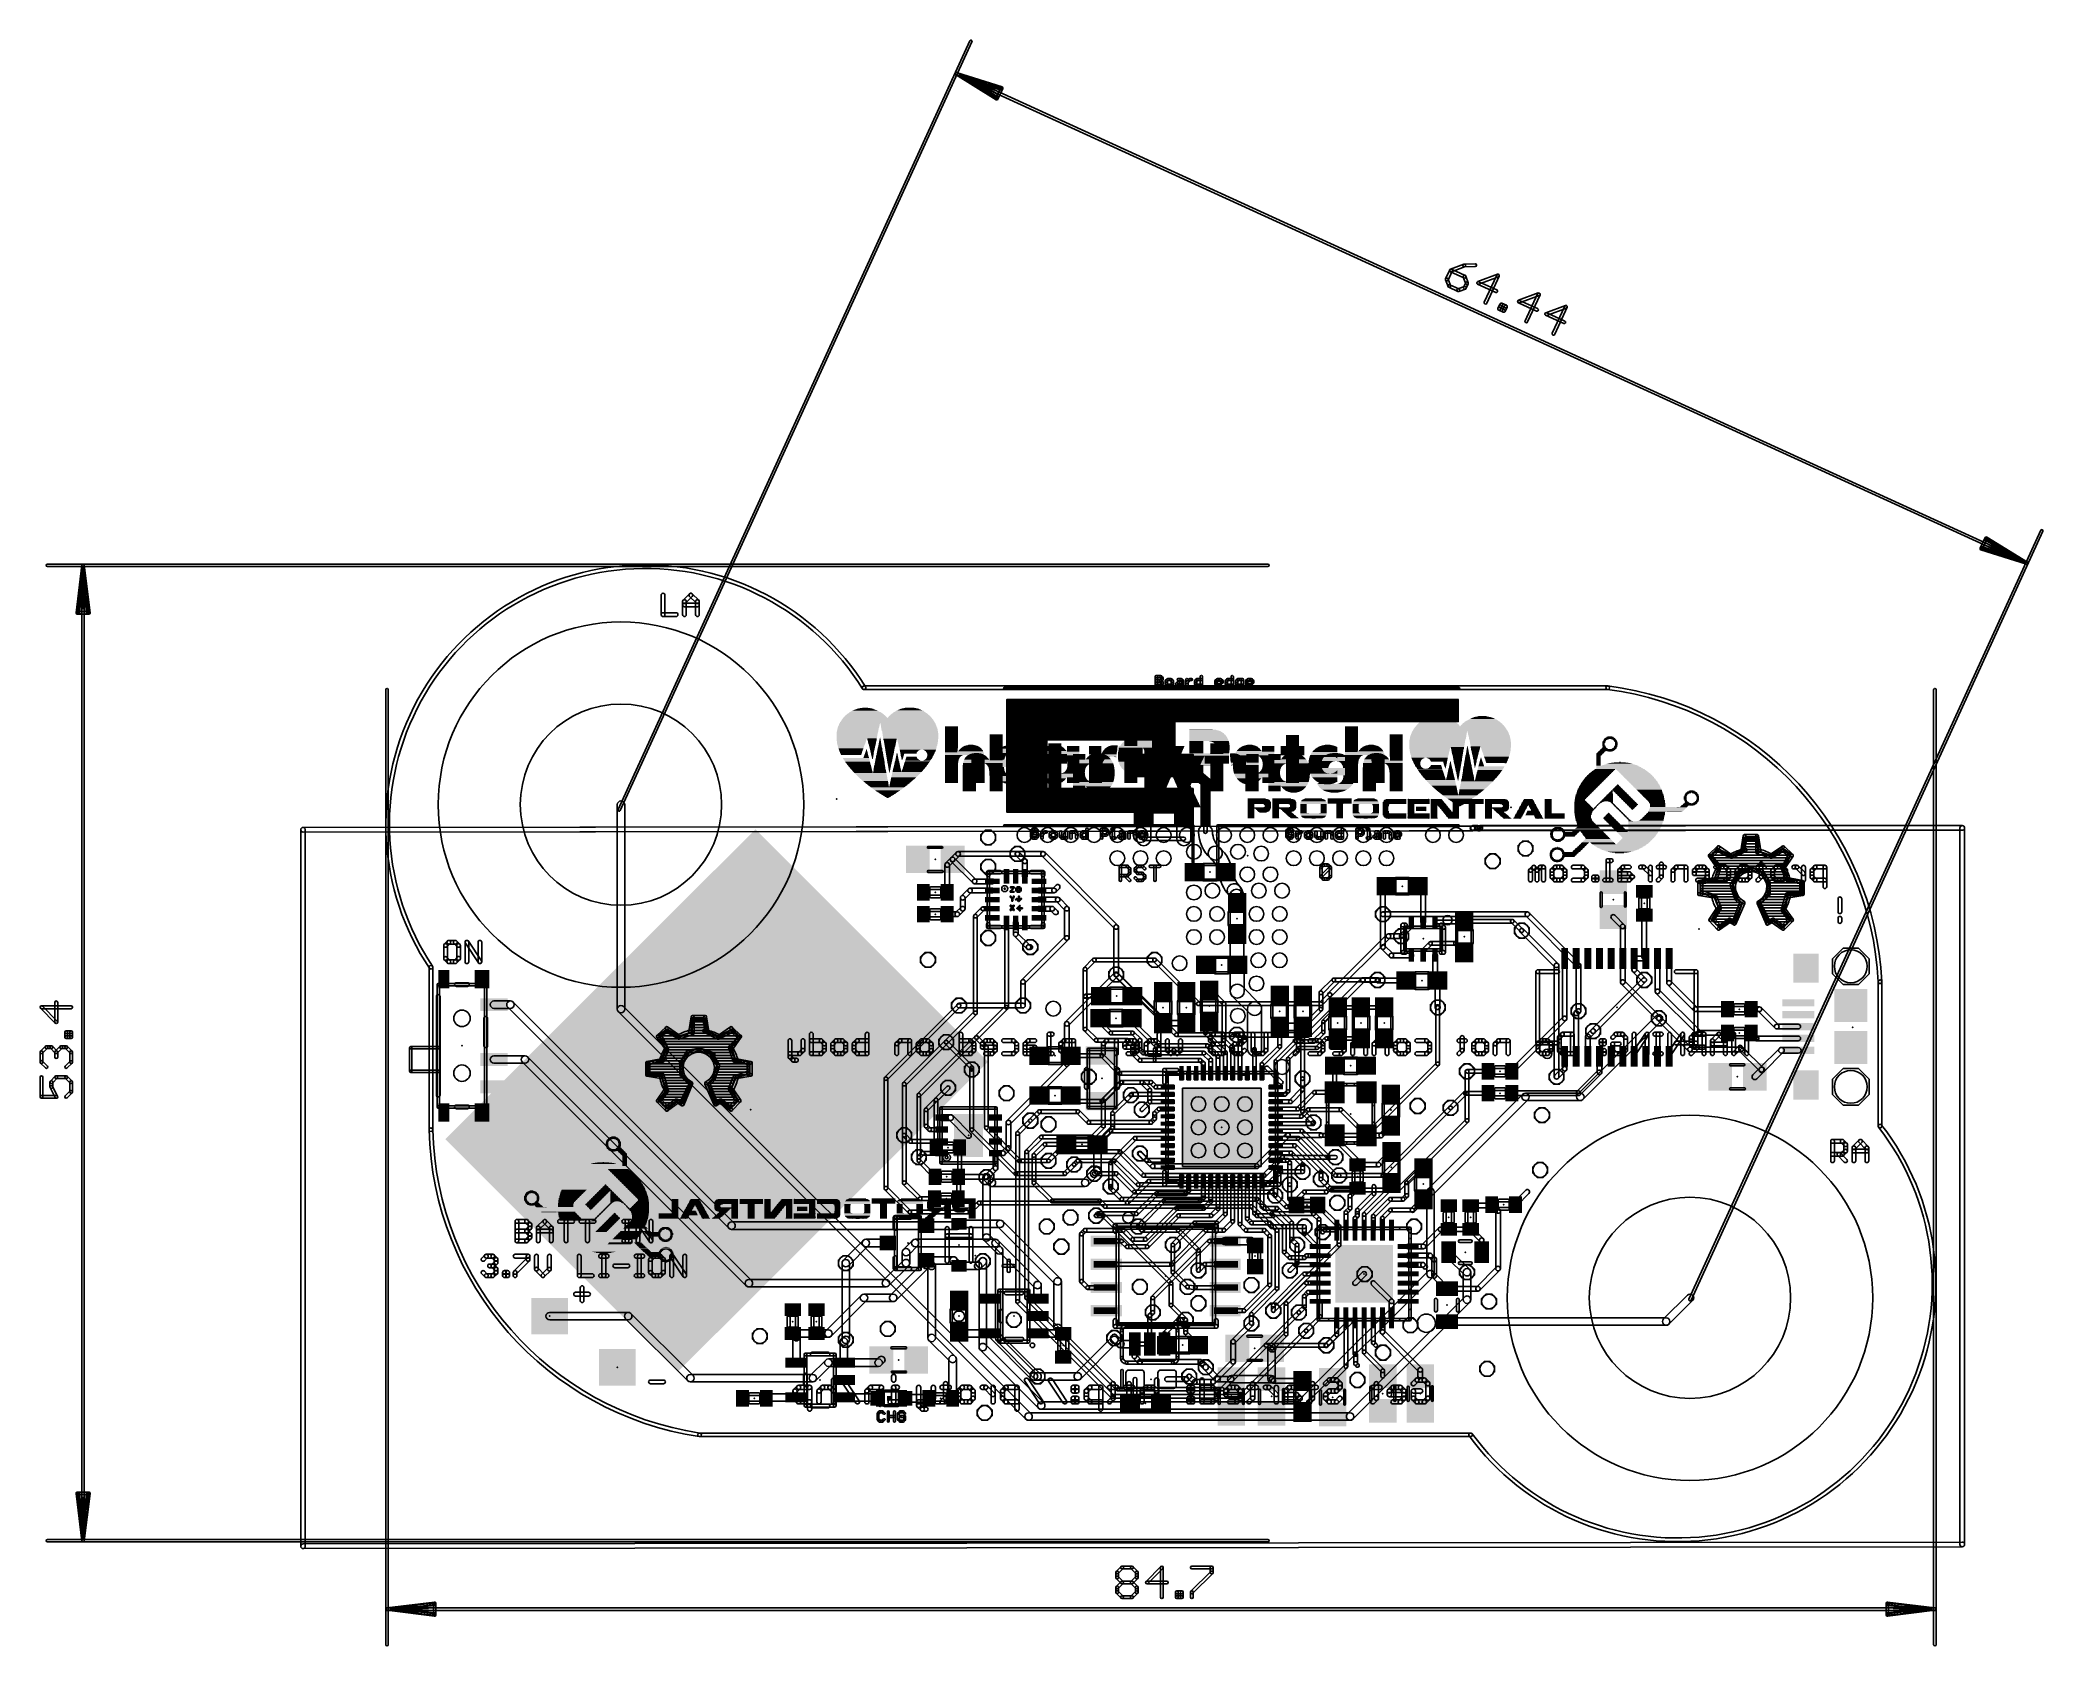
# Model space of a CAD drawing. Extents: x -21 to 88, y -12 to 76.
import ezdxf

# ---------------------------------------------------------------- set-up
doc = ezdxf.new("R2010")
doc.units = 0
for name, color, linetype in [('1', 22, 'CONTINUOUS'), ('16', 175, 'CONTINUOUS'), ('17', 82, 'CONTINUOUS'), ('18', 82, 'CONTINUOUS'), ('20', 7, 'CONTINUOUS'), ('21', 253, 'CONTINUOUS'), ('22', 253, 'CONTINUOUS'), ('23', 7, 'CONTINUOUS'), ('24', 7, 'CONTINUOUS'), ('51', 253, 'CONTINUOUS')]:
    doc.layers.add(name, color=color, linetype=linetype)

# ---------------------------------------------------------------- blocks, each defined once
blk = doc.blocks.new('RECT')
blk.add_solid([(-0.5, -0.5), (0.5, -0.5), (-0.5, 0.5), (0.5, 0.5)])
blk = doc.blocks.new('RECT160000X160000R30')
blk.add_lwpolyline([(0.5, -0.35), (0.5, 0.35, 0.4142), (0.35, 0.5), (-0.35, 0.5, 0.4142), (-0.5, 0.35), (-0.5, -0.35, 0.4142), (-0.35, -0.5), (0.35, -0.5, 0.4142)], format="xyb", close=True)
blk = doc.blocks.new('OCTAGONP')
blk.add_lwpolyline([(-0.5, -0.2071), (-0.5, 0.2071), (-0.2071, 0.5), (0.2071, 0.5), (0.5, 0.2071), (0.5, -0.2071), (0.2071, -0.5), (-0.2071, -0.5)], close=True)
blk = doc.blocks.new('ROUNDP')
blk.add_circle((0, 0), 0.5)
blk = doc.blocks.new('OCTAGONV')
blk.add_lwpolyline([(-0.5, -0.2071), (-0.5, 0.2071), (-0.2071, 0.5), (0.2071, 0.5), (0.5, 0.2071), (0.5, -0.2071), (0.2071, -0.5), (-0.2071, -0.5)], close=True)
blk = doc.blocks.new('ROUNDV')
blk.add_circle((0, 0), 0.5)

msp = doc.modelspace()

# ---------------------------------------------------------------- linework, layer by layer
at = {"layer": '1'}
for points in [[(31.7273, 34.085), (31.7273, 40.255, 1), (31.7247, 40.255), (31.7247, 34.085, 1)], [(31.726, 40.2537), (56.417, 40.2537, 1), (56.417, 40.2563), (31.726, 40.2563, 1)], [(31.726, 40.2491), (56.417, 40.2491, 1), (56.417, 40.2517), (31.726, 40.2517, 1)], [(31.726, 40.2415), (56.417, 40.2415, 1), (56.417, 40.2441), (31.726, 40.2441, 1)], [(31.726, 40.239), (56.417, 40.239, 1), (56.417, 40.2415), (31.726, 40.2415, 1)], [(31.726, 40.2364), (56.417, 40.2364, 1), (56.417, 40.239), (31.726, 40.239, 1)], [(31.726, 40.2339), (56.417, 40.2339, 1), (56.417, 40.2364), (31.726, 40.2364, 1)], [(31.726, 40.2288), (56.417, 40.2288, 1), (56.417, 40.2314), (31.726, 40.2314, 1)], [(31.726, 40.2237), (56.417, 40.2237, 1), (56.417, 40.2263), (31.726, 40.2263, 1)], [(31.726, 40.2187), (56.417, 40.2187, 1), (56.417, 40.2212), (31.726, 40.2212, 1)], [(31.726, 40.2161), (56.417, 40.2161, 1), (56.417, 40.2187), (31.726, 40.2187, 1)], [(31.726, 40.211), (56.417, 40.211, 1), (56.417, 40.2136), (31.726, 40.2136, 1)], [(31.726, 40.2034), (56.417, 40.2034, 1), (56.417, 40.206), (31.726, 40.206, 1)], [(31.726, 40.2009), (56.417, 40.2009, 1), (56.417, 40.2034), (31.726, 40.2034, 1)], [(31.726, 40.1983), (56.417, 40.1983, 1), (56.417, 40.2009), (31.726, 40.2009, 1)], [(31.726, 40.1958), (56.417, 40.1958, 1), (56.417, 40.1983), (31.726, 40.1983, 1)], [(31.726, 40.1907), (56.417, 40.1907, 1), (56.417, 40.1933), (31.726, 40.1933, 1)], [(31.726, 40.1856), (56.417, 40.1856, 1), (56.417, 40.1882), (31.726, 40.1882, 1)], [(31.726, 40.1806), (56.417, 40.1806, 1), (56.417, 40.1831), (31.726, 40.1831, 1)], [(31.726, 40.178), (56.417, 40.178, 1), (56.417, 40.1806), (31.726, 40.1806, 1)], [(31.726, 40.1729), (56.417, 40.1729, 1), (56.417, 40.1755), (31.726, 40.1755, 1)], [(31.726, 40.1678), (56.417, 40.1678, 1), (56.417, 40.1704), (31.726, 40.1704, 1)], [(31.726, 40.1628), (56.417, 40.1628, 1), (56.417, 40.1653), (31.726, 40.1653, 1)], [(31.726, 40.1602), (56.417, 40.1602, 1), (56.417, 40.1628), (31.726, 40.1628, 1)], [(31.726, 40.1577), (56.417, 40.1577, 1), (56.417, 40.1602), (31.726, 40.1602, 1)], [(31.726, 40.1551), (56.417, 40.1551, 1), (56.417, 40.1577), (31.726, 40.1577, 1)], [(31.726, 40.1475), (56.417, 40.1475, 1), (56.417, 40.1501), (31.726, 40.1501, 1)], [(31.726, 40.1424), (56.417, 40.1424, 1), (56.417, 40.145), (31.726, 40.145, 1)], [(31.726, 40.1399), (56.417, 40.1399, 1), (56.417, 40.1424), (31.726, 40.1424, 1)], [(31.726, 40.1348), (56.417, 40.1348, 1), (56.417, 40.1374), (31.726, 40.1374, 1)], [(31.726, 40.1297), (56.417, 40.1297, 1), (56.417, 40.1323), (31.726, 40.1323, 1)], [(31.726, 40.1247), (56.417, 40.1247, 1), (56.417, 40.1272), (31.726, 40.1272, 1)], [(31.726, 40.1221), (56.417, 40.1221, 1), (56.417, 40.1247), (31.726, 40.1247, 1)], [(31.726, 40.1196), (56.417, 40.1196, 1), (56.417, 40.1221), (31.726, 40.1221, 1)], [(31.726, 40.117), (56.417, 40.117, 1), (56.417, 40.1196), (31.726, 40.1196, 1)], [(31.726, 40.1094), (56.417, 40.1094, 1), (56.417, 40.112), (31.726, 40.112, 1)], [(31.726, 40.1043), (56.417, 40.1043, 1), (56.417, 40.1069), (31.726, 40.1069, 1)], [(31.726, 40.1018), (56.417, 40.1018, 1), (56.417, 40.1043), (31.726, 40.1043, 1)], [(31.726, 40.0967), (56.417, 40.0967, 1), (56.417, 40.0993), (31.726, 40.0993, 1)], [(31.726, 40.0916), (56.417, 40.0916, 1), (56.417, 40.0942), (31.726, 40.0942, 1)], [(31.726, 40.0865), (56.417, 40.0865, 1), (56.417, 40.0891), (31.726, 40.0891, 1)], [(31.726, 40.0815), (56.417, 40.0815, 1), (56.417, 40.084), (31.726, 40.084, 1)], [(31.726, 40.0789), (56.417, 40.0789, 1), (56.417, 40.0815), (31.726, 40.0815, 1)], [(31.726, 40.0738), (56.417, 40.0738, 1), (56.417, 40.0764), (31.726, 40.0764, 1)], [(31.726, 40.0662), (56.417, 40.0662, 1), (56.417, 40.0688), (31.726, 40.0688, 1)], [(31.726, 40.0637), (56.417, 40.0637, 1), (56.417, 40.0662), (31.726, 40.0662, 1)], [(31.726, 40.0611), (56.417, 40.0611, 1), (56.417, 40.0637), (31.726, 40.0637, 1)], [(31.726, 40.0586), (56.417, 40.0586, 1), (56.417, 40.0611), (31.726, 40.0611, 1)], [(31.726, 40.0535), (56.417, 40.0535, 1), (56.417, 40.0561), (31.726, 40.0561, 1)], [(31.726, 40.0484), (56.417, 40.0484, 1), (56.417, 40.051), (31.726, 40.051, 1)], [(31.726, 40.0434), (56.417, 40.0434, 1), (56.417, 40.0459), (31.726, 40.0459, 1)], [(31.726, 40.0408), (56.417, 40.0408, 1), (56.417, 40.0434), (31.726, 40.0434, 1)], [(31.726, 40.0357), (56.417, 40.0357, 1), (56.417, 40.0383), (31.726, 40.0383, 1)], [(31.726, 40.0281), (56.417, 40.0281, 1), (56.417, 40.0307), (31.726, 40.0307, 1)], [(31.726, 40.0256), (56.417, 40.0256, 1), (56.417, 40.0281), (31.726, 40.0281, 1)], [(31.726, 40.023), (56.417, 40.023, 1), (56.417, 40.0256), (31.726, 40.0256, 1)], [(31.726, 40.0205), (56.417, 40.0205, 1), (56.417, 40.023), (31.726, 40.023, 1)], [(31.726, 40.0154), (56.417, 40.0154, 1), (56.417, 40.018), (31.726, 40.018, 1)], [(31.726, 40.0103), (56.417, 40.0103, 1), (56.417, 40.0129), (31.726, 40.0129, 1)], [(31.726, 40.0052), (56.417, 40.0052, 1), (56.417, 40.0078), (31.726, 40.0078, 1)], [(31.726, 40.0027), (56.417, 40.0027, 1), (56.417, 40.0052), (31.726, 40.0052, 1)], [(31.726, 39.9976), (56.417, 39.9976, 1), (56.417, 40.0002), (31.726, 40.0002, 1)], [(31.726, 39.9925), (56.417, 39.9925, 1), (56.417, 39.9951), (31.726, 39.9951, 1)], [(31.726, 39.9875), (56.417, 39.9875, 1), (56.417, 39.99), (31.726, 39.99, 1)], [(31.726, 39.9849), (56.417, 39.9849, 1), (56.417, 39.9875), (31.726, 39.9875, 1)], [(31.726, 39.9824), (56.417, 39.9824, 1), (56.417, 39.9849), (31.726, 39.9849, 1)], [(31.726, 39.9798), (56.417, 39.9798, 1), (56.417, 39.9824), (31.726, 39.9824, 1)], [(31.726, 39.9722), (56.417, 39.9722, 1), (56.417, 39.9748), (31.726, 39.9748, 1)], [(31.726, 39.9671), (56.417, 39.9671, 1), (56.417, 39.9697), (31.726, 39.9697, 1)], [(31.726, 39.9646), (56.417, 39.9646, 1), (56.417, 39.9671), (31.726, 39.9671, 1)], [(31.726, 39.9595), (56.417, 39.9595, 1), (56.417, 39.9621), (31.726, 39.9621, 1)], [(31.726, 39.9544), (56.417, 39.9544, 1), (56.417, 39.957), (31.726, 39.957, 1)], [(31.726, 39.9494), (56.417, 39.9494, 1), (56.417, 39.9519), (31.726, 39.9519, 1)], [(31.726, 39.9468), (56.417, 39.9468, 1), (56.417, 39.9494), (31.726, 39.9494, 1)], [(31.726, 39.9443), (56.417, 39.9443, 1), (56.417, 39.9468), (31.726, 39.9468, 1)], [(31.726, 39.9417), (56.417, 39.9417, 1), (56.417, 39.9443), (31.726, 39.9443, 1)], [(31.726, 39.9341), (56.417, 39.9341, 1), (56.417, 39.9367), (31.726, 39.9367, 1)], [(31.726, 39.929), (56.417, 39.929, 1), (56.417, 39.9316), (31.726, 39.9316, 1)], [(31.726, 39.9265), (56.417, 39.9265, 1), (56.417, 39.929), (31.726, 39.929, 1)], [(31.726, 39.9239), (56.417, 39.9239, 1), (56.417, 39.9265), (31.726, 39.9265, 1)], [(31.726, 39.9214), (56.417, 39.9214, 1), (56.417, 39.9239), (31.726, 39.9239, 1)], [(31.726, 39.9163), (56.417, 39.9163, 1), (56.417, 39.9189), (31.726, 39.9189, 1)], [(31.726, 39.9112), (56.417, 39.9112, 1), (56.417, 39.9138), (31.726, 39.9138, 1)], [(31.726, 39.9062), (56.417, 39.9062, 1), (56.417, 39.9087), (31.726, 39.9087, 1)], [(31.726, 39.9036), (56.417, 39.9036, 1), (56.417, 39.9062), (31.726, 39.9062, 1)], [(31.726, 39.8985), (56.417, 39.8985, 1), (56.417, 39.9011), (31.726, 39.9011, 1)], [(31.726, 39.8909), (56.417, 39.8909, 1), (56.417, 39.8935), (31.726, 39.8935, 1)], [(31.726, 39.8884), (56.417, 39.8884, 1), (56.417, 39.8909), (31.726, 39.8909, 1)], [(31.726, 39.8858), (56.417, 39.8858, 1), (56.417, 39.8884), (31.726, 39.8884, 1)], [(31.726, 39.8833), (56.417, 39.8833, 1), (56.417, 39.8858), (31.726, 39.8858, 1)], [(31.726, 39.8782), (56.417, 39.8782, 1), (56.417, 39.8808), (31.726, 39.8808, 1)], [(31.726, 39.8731), (56.417, 39.8731, 1), (56.417, 39.8757), (31.726, 39.8757, 1)], [(31.726, 39.8681), (56.417, 39.8681, 1), (56.417, 39.8706), (31.726, 39.8706, 1)], [(31.726, 39.8655), (56.417, 39.8655, 1), (56.417, 39.8681), (31.726, 39.8681, 1)], [(31.726, 39.8604), (56.417, 39.8604, 1), (56.417, 39.863), (31.726, 39.863, 1)], [(31.726, 39.8528), (56.417, 39.8528, 1), (56.417, 39.8554), (31.726, 39.8554, 1)], [(31.726, 39.8503), (56.417, 39.8503, 1), (56.417, 39.8528), (31.726, 39.8528, 1)], [(31.726, 39.8477), (56.417, 39.8477, 1), (56.417, 39.8503), (31.726, 39.8503, 1)], [(31.726, 39.8452), (56.417, 39.8452, 1), (56.417, 39.8477), (31.726, 39.8477, 1)], [(31.726, 39.8426), (56.417, 39.8426, 1), (56.417, 39.8452), (31.726, 39.8452, 1)], [(31.726, 39.835), (56.417, 39.835, 1), (56.417, 39.8376), (31.726, 39.8376, 1)], [(31.726, 39.8299), (56.417, 39.8299, 1), (56.417, 39.8325), (31.726, 39.8325, 1)], [(31.726, 39.8274), (56.417, 39.8274, 1), (56.417, 39.8299), (31.726, 39.8299, 1)], [(31.726, 39.8223), (56.417, 39.8223, 1), (56.417, 39.8249), (31.726, 39.8249, 1)], [(31.726, 39.8172), (56.417, 39.8172, 1), (56.417, 39.8198), (31.726, 39.8198, 1)], [(31.726, 39.8122), (56.417, 39.8122, 1), (56.417, 39.8147), (31.726, 39.8147, 1)], [(31.726, 39.8096), (56.417, 39.8096, 1), (56.417, 39.8122), (31.726, 39.8122, 1)], [(31.726, 39.8071), (56.417, 39.8071, 1), (56.417, 39.8096), (31.726, 39.8096, 1)], [(31.726, 39.8045), (56.417, 39.8045, 1), (56.417, 39.8071), (31.726, 39.8071, 1)], [(31.726, 39.7969), (56.417, 39.7969, 1), (56.417, 39.7995), (31.726, 39.7995, 1)], [(31.726, 39.7918), (56.417, 39.7918, 1), (56.417, 39.7944), (31.726, 39.7944, 1)], [(31.726, 39.7893), (56.417, 39.7893, 1), (56.417, 39.7918), (31.726, 39.7918, 1)], [(31.726, 39.7842), (56.417, 39.7842, 1), (56.417, 39.7868), (31.726, 39.7868, 1)], [(31.726, 39.7791), (56.417, 39.7791, 1), (56.417, 39.7817), (31.726, 39.7817, 1)], [(31.726, 39.7741), (56.417, 39.7741, 1), (56.417, 39.7766), (31.726, 39.7766, 1)], [(31.726, 39.7715), (56.417, 39.7715, 1), (56.417, 39.7741), (31.726, 39.7741, 1)], [(31.726, 39.769), (56.417, 39.769, 1), (56.417, 39.7715), (31.726, 39.7715, 1)], [(31.726, 39.7664), (56.417, 39.7664, 1), (56.417, 39.769), (31.726, 39.769, 1)], [(31.726, 39.7613), (56.417, 39.7613, 1), (56.417, 39.7639), (31.726, 39.7639, 1)], [(31.726, 39.7537), (56.417, 39.7537, 1), (56.417, 39.7563), (31.726, 39.7563, 1)], [(31.726, 39.7512), (56.417, 39.7512, 1), (56.417, 39.7537), (31.726, 39.7537, 1)], [(31.726, 39.7486), (56.417, 39.7486, 1), (56.417, 39.7512), (31.726, 39.7512, 1)], [(31.726, 39.7461), (56.417, 39.7461, 1), (56.417, 39.7486), (31.726, 39.7486, 1)], [(31.726, 39.741), (56.417, 39.741, 1), (56.417, 39.7436), (31.726, 39.7436, 1)], [(31.726, 39.7359), (56.417, 39.7359, 1), (56.417, 39.7385), (31.726, 39.7385, 1)], [(31.726, 39.7309), (56.417, 39.7309, 1), (56.417, 39.7334), (31.726, 39.7334, 1)], [(31.726, 39.7283), (56.417, 39.7283, 1), (56.417, 39.7309), (31.726, 39.7309, 1)], [(31.726, 39.7232), (56.417, 39.7232, 1), (56.417, 39.7258), (31.726, 39.7258, 1)], [(31.726, 39.7156), (56.417, 39.7156, 1), (56.417, 39.7182), (31.726, 39.7182, 1)], [(31.726, 39.7131), (56.417, 39.7131, 1), (56.417, 39.7156), (31.726, 39.7156, 1)], [(31.726, 39.7105), (56.417, 39.7105, 1), (56.417, 39.7131), (31.726, 39.7131, 1)], [(31.726, 39.708), (56.417, 39.708, 1), (56.417, 39.7105), (31.726, 39.7105, 1)], [(31.726, 39.7029), (56.417, 39.7029, 1), (56.417, 39.7055), (31.726, 39.7055, 1)], [(31.726, 39.6978), (56.417, 39.6978, 1), (56.417, 39.7004), (31.726, 39.7004, 1)], [(31.726, 39.6928), (56.417, 39.6928, 1), (56.417, 39.6953), (31.726, 39.6953, 1)], [(31.726, 39.6902), (56.417, 39.6902, 1), (56.417, 39.6928), (31.726, 39.6928, 1)], [(31.726, 39.6851), (56.417, 39.6851, 1), (56.417, 39.6877), (31.726, 39.6877, 1)], [(31.726, 39.68), (56.417, 39.68, 1), (56.417, 39.6826), (31.726, 39.6826, 1)], [(31.726, 39.675), (56.417, 39.675, 1), (56.417, 39.6775), (31.726, 39.6775, 1)], [(31.726, 39.6724), (56.417, 39.6724, 1), (56.417, 39.675), (31.726, 39.675, 1)], [(31.726, 39.6699), (56.417, 39.6699, 1), (56.417, 39.6724), (31.726, 39.6724, 1)], [(31.726, 39.6673), (56.417, 39.6673, 1), (56.417, 39.6699), (31.726, 39.6699, 1)], [(31.726, 39.6597), (56.417, 39.6597, 1), (56.417, 39.6623), (31.726, 39.6623, 1)], [(31.726, 39.6546), (56.417, 39.6546, 1), (56.417, 39.6572), (31.726, 39.6572, 1)], [(31.726, 39.6521), (56.417, 39.6521, 1), (56.417, 39.6546), (31.726, 39.6546, 1)], [(31.726, 39.647), (56.417, 39.647, 1), (56.417, 39.6496), (31.726, 39.6496, 1)], [(31.726, 39.6419), (56.417, 39.6419, 1), (56.417, 39.6445), (31.726, 39.6445, 1)], [(31.726, 39.6369), (56.417, 39.6369, 1), (56.417, 39.6394), (31.726, 39.6394, 1)], [(31.726, 39.6343), (56.417, 39.6343, 1), (56.417, 39.6369), (31.726, 39.6369, 1)], [(31.726, 39.6318), (56.417, 39.6318, 1), (56.417, 39.6343), (31.726, 39.6343, 1)], [(31.726, 39.6292), (56.417, 39.6292, 1), (56.417, 39.6318), (31.726, 39.6318, 1)], [(31.726, 39.6216), (56.417, 39.6216, 1), (56.417, 39.6242), (31.726, 39.6242, 1)], [(31.726, 39.6165), (56.417, 39.6165, 1), (56.417, 39.6191), (31.726, 39.6191, 1)], [(31.726, 39.614), (56.417, 39.614, 1), (56.417, 39.6165), (31.726, 39.6165, 1)], [(31.726, 39.6089), (56.417, 39.6089, 1), (56.417, 39.6115), (31.726, 39.6115, 1)], [(31.726, 39.6038), (56.417, 39.6038, 1), (56.417, 39.6064), (31.726, 39.6064, 1)], [(31.726, 39.5987), (56.417, 39.5987, 1), (56.417, 39.6013), (31.726, 39.6013, 1)], [(31.726, 39.5937), (56.417, 39.5937, 1), (56.417, 39.5962), (31.726, 39.5962, 1)], [(31.726, 39.5911), (56.417, 39.5911, 1), (56.417, 39.5937), (31.726, 39.5937, 1)], [(31.726, 39.586), (56.417, 39.586, 1), (56.417, 39.5886), (31.726, 39.5886, 1)], [(31.726, 39.5784), (56.417, 39.5784, 1), (56.417, 39.581), (31.726, 39.581, 1)], [(31.726, 39.5759), (56.417, 39.5759, 1), (56.417, 39.5784), (31.726, 39.5784, 1)], [(31.726, 39.5733), (56.417, 39.5733, 1), (56.417, 39.5759), (31.726, 39.5759, 1)], [(31.726, 39.5708), (56.417, 39.5708, 1), (56.417, 39.5733), (31.726, 39.5733, 1)], [(31.726, 39.5657), (56.417, 39.5657, 1), (56.417, 39.5683), (31.726, 39.5683, 1)], [(31.726, 39.5606), (56.417, 39.5606, 1), (56.417, 39.5632), (31.726, 39.5632, 1)], [(31.726, 39.5556), (56.417, 39.5556, 1), (56.417, 39.5581), (31.726, 39.5581, 1)], [(31.726, 39.553), (56.417, 39.553, 1), (56.417, 39.5556), (31.726, 39.5556, 1)], [(31.726, 39.5479), (56.417, 39.5479, 1), (56.417, 39.5505), (31.726, 39.5505, 1)], [(31.726, 39.5403), (56.417, 39.5403, 1), (56.417, 39.5429), (31.726, 39.5429, 1)], [(31.726, 39.5378), (56.417, 39.5378, 1), (56.417, 39.5403), (31.726, 39.5403, 1)], [(31.726, 39.5352), (56.417, 39.5352, 1), (56.417, 39.5378), (31.726, 39.5378, 1)], [(31.726, 39.5327), (56.417, 39.5327, 1), (56.417, 39.5352), (31.726, 39.5352, 1)], [(31.726, 39.5276), (56.417, 39.5276, 1), (56.417, 39.5302), (31.726, 39.5302, 1)], [(31.726, 39.5225), (56.417, 39.5225, 1), (56.417, 39.5251), (31.726, 39.5251, 1)], [(31.726, 39.5174), (56.417, 39.5174, 1), (56.417, 39.52), (31.726, 39.52, 1)], [(31.726, 39.5149), (56.417, 39.5149, 1), (56.417, 39.5174), (31.726, 39.5174, 1)], [(31.726, 39.5098), (56.417, 39.5098, 1), (56.417, 39.5124), (31.726, 39.5124, 1)], [(31.726, 39.5047), (56.417, 39.5047, 1), (56.417, 39.5073), (31.726, 39.5073, 1)], [(31.726, 39.4997), (56.417, 39.4997, 1), (56.417, 39.5022), (31.726, 39.5022, 1)], [(31.726, 39.4971), (56.417, 39.4971, 1), (56.417, 39.4997), (31.726, 39.4997, 1)], [(31.726, 39.4946), (56.417, 39.4946, 1), (56.417, 39.4971), (31.726, 39.4971, 1)], [(31.726, 39.492), (56.417, 39.492, 1), (56.417, 39.4946), (31.726, 39.4946, 1)], [(31.726, 39.4844), (56.417, 39.4844, 1), (56.417, 39.487), (31.726, 39.487, 1)], [(31.726, 39.4793), (56.417, 39.4793, 1), (56.417, 39.4819), (31.726, 39.4819, 1)], [(31.726, 39.4768), (56.417, 39.4768, 1), (56.417, 39.4793), (31.726, 39.4793, 1)], [(31.726, 39.4717), (56.417, 39.4717, 1), (56.417, 39.4743), (31.726, 39.4743, 1)], [(31.726, 39.4666), (56.417, 39.4666, 1), (56.417, 39.4692), (31.726, 39.4692, 1)], [(31.726, 39.4616), (56.417, 39.4616, 1), (56.417, 39.4641), (31.726, 39.4641, 1)], [(31.726, 39.459), (56.417, 39.459, 1), (56.417, 39.4616), (31.726, 39.4616, 1)], [(31.726, 39.4565), (56.417, 39.4565, 1), (56.417, 39.459), (31.726, 39.459, 1)], [(31.726, 40.2517), (56.417, 40.2517, 1), (56.417, 40.2542), (31.726, 40.2542, 1)], [(31.726, 40.2466), (56.417, 40.2466, 1), (56.417, 40.2491), (31.726, 40.2491, 1)], [(31.726, 40.2441), (56.417, 40.2441, 1), (56.417, 40.2466), (31.726, 40.2466, 1)], [(31.726, 40.2314), (56.417, 40.2314, 1), (56.417, 40.2339), (31.726, 40.2339, 1)], [(31.726, 40.2263), (56.417, 40.2263, 1), (56.417, 40.2288), (31.726, 40.2288, 1)], [(31.726, 40.2212), (56.417, 40.2212, 1), (56.417, 40.2237), (31.726, 40.2237, 1)], [(31.726, 40.2136), (56.417, 40.2136, 1), (56.417, 40.2161), (31.726, 40.2161, 1)], [(31.726, 40.2085), (56.417, 40.2085, 1), (56.417, 40.211), (31.726, 40.211, 1)], [(31.726, 40.206), (56.417, 40.206, 1), (56.417, 40.2085), (31.726, 40.2085, 1)], [(31.726, 40.1933), (56.417, 40.1933, 1), (56.417, 40.1958), (31.726, 40.1958, 1)], [(31.726, 40.1882), (56.417, 40.1882, 1), (56.417, 40.1907), (31.726, 40.1907, 1)], [(31.726, 40.1831), (56.417, 40.1831, 1), (56.417, 40.1856), (31.726, 40.1856, 1)], [(31.726, 40.1755), (56.417, 40.1755, 1), (56.417, 40.178), (31.726, 40.178, 1)], [(31.726, 40.1704), (56.417, 40.1704, 1), (56.417, 40.1729), (31.726, 40.1729, 1)], [(31.726, 40.1653), (56.417, 40.1653, 1), (56.417, 40.1678), (31.726, 40.1678, 1)], [(31.726, 40.1526), (56.417, 40.1526, 1), (56.417, 40.1551), (31.726, 40.1551, 1)], [(31.726, 40.1501), (56.417, 40.1501, 1), (56.417, 40.1526), (31.726, 40.1526, 1)], [(31.726, 40.145), (56.417, 40.145, 1), (56.417, 40.1475), (31.726, 40.1475, 1)], [(31.726, 40.1374), (56.417, 40.1374, 1), (56.417, 40.1399), (31.726, 40.1399, 1)], [(31.726, 40.1323), (56.417, 40.1323, 1), (56.417, 40.1348), (31.726, 40.1348, 1)], [(31.726, 40.1272), (56.417, 40.1272, 1), (56.417, 40.1297), (31.726, 40.1297, 1)], [(31.726, 40.1145), (56.417, 40.1145, 1), (56.417, 40.117), (31.726, 40.117, 1)], [(31.726, 40.112), (56.417, 40.112, 1), (56.417, 40.1145), (31.726, 40.1145, 1)], [(31.726, 40.1069), (56.417, 40.1069, 1), (56.417, 40.1094), (31.726, 40.1094, 1)], [(31.726, 40.0993), (56.417, 40.0993, 1), (56.417, 40.1018), (31.726, 40.1018, 1)], [(31.726, 40.0942), (56.417, 40.0942, 1), (56.417, 40.0967), (31.726, 40.0967, 1)], [(31.726, 40.0891), (56.417, 40.0891, 1), (56.417, 40.0916), (31.726, 40.0916, 1)], [(31.726, 40.084), (56.417, 40.084, 1), (56.417, 40.0865), (31.726, 40.0865, 1)], [(31.726, 40.0764), (56.417, 40.0764, 1), (56.417, 40.0789), (31.726, 40.0789, 1)], [(31.726, 40.0713), (56.417, 40.0713, 1), (56.417, 40.0738), (31.726, 40.0738, 1)], [(31.726, 40.0688), (56.417, 40.0688, 1), (56.417, 40.0713), (31.726, 40.0713, 1)], [(31.726, 40.0561), (56.417, 40.0561, 1), (56.417, 40.0586), (31.726, 40.0586, 1)], [(31.726, 40.051), (56.417, 40.051, 1), (56.417, 40.0535), (31.726, 40.0535, 1)], [(31.726, 40.0459), (56.417, 40.0459, 1), (56.417, 40.0484), (31.726, 40.0484, 1)], [(31.726, 40.0383), (56.417, 40.0383, 1), (56.417, 40.0408), (31.726, 40.0408, 1)], [(31.726, 40.0332), (56.417, 40.0332, 1), (56.417, 40.0357), (31.726, 40.0357, 1)], [(31.726, 40.0307), (56.417, 40.0307, 1), (56.417, 40.0332), (31.726, 40.0332, 1)], [(31.726, 40.018), (56.417, 40.018, 1), (56.417, 40.0205), (31.726, 40.0205, 1)], [(31.726, 40.0129), (56.417, 40.0129, 1), (56.417, 40.0154), (31.726, 40.0154, 1)], [(31.726, 40.0078), (56.417, 40.0078, 1), (56.417, 40.0103), (31.726, 40.0103, 1)], [(31.726, 40.0002), (56.417, 40.0002, 1), (56.417, 40.0027), (31.726, 40.0027, 1)], [(31.726, 39.9951), (56.417, 39.9951, 1), (56.417, 39.9976), (31.726, 39.9976, 1)], [(31.726, 39.99), (56.417, 39.99, 1), (56.417, 39.9925), (31.726, 39.9925, 1)], [(31.726, 39.9773), (56.417, 39.9773, 1), (56.417, 39.9798), (31.726, 39.9798, 1)], [(31.726, 39.9748), (56.417, 39.9748, 1), (56.417, 39.9773), (31.726, 39.9773, 1)], [(31.726, 39.9697), (56.417, 39.9697, 1), (56.417, 39.9722), (31.726, 39.9722, 1)], [(31.726, 39.9621), (56.417, 39.9621, 1), (56.417, 39.9646), (31.726, 39.9646, 1)], [(31.726, 39.957), (56.417, 39.957, 1), (56.417, 39.9595), (31.726, 39.9595, 1)], [(31.726, 39.9519), (56.417, 39.9519, 1), (56.417, 39.9544), (31.726, 39.9544, 1)], [(31.726, 39.9392), (56.417, 39.9392, 1), (56.417, 39.9417), (31.726, 39.9417, 1)], [(31.726, 39.9367), (56.417, 39.9367, 1), (56.417, 39.9392), (31.726, 39.9392, 1)], [(31.726, 39.9316), (56.417, 39.9316, 1), (56.417, 39.9341), (31.726, 39.9341, 1)], [(31.726, 39.9189), (56.417, 39.9189, 1), (56.417, 39.9214), (31.726, 39.9214, 1)], [(31.726, 39.9138), (56.417, 39.9138, 1), (56.417, 39.9163), (31.726, 39.9163, 1)], [(31.726, 39.9087), (56.417, 39.9087, 1), (56.417, 39.9112), (31.726, 39.9112, 1)], [(31.726, 39.9011), (56.417, 39.9011, 1), (56.417, 39.9036), (31.726, 39.9036, 1)], [(31.726, 39.896), (56.417, 39.896, 1), (56.417, 39.8985), (31.726, 39.8985, 1)], [(31.726, 39.8935), (56.417, 39.8935, 1), (56.417, 39.896), (31.726, 39.896, 1)], [(31.726, 39.8808), (56.417, 39.8808, 1), (56.417, 39.8833), (31.726, 39.8833, 1)], [(31.726, 39.8757), (56.417, 39.8757, 1), (56.417, 39.8782), (31.726, 39.8782, 1)], [(31.726, 39.8706), (56.417, 39.8706, 1), (56.417, 39.8731), (31.726, 39.8731, 1)], [(31.726, 39.863), (56.417, 39.863, 1), (56.417, 39.8655), (31.726, 39.8655, 1)], [(31.726, 39.8579), (56.417, 39.8579, 1), (56.417, 39.8604), (31.726, 39.8604, 1)], [(31.726, 39.8554), (56.417, 39.8554, 1), (56.417, 39.8579), (31.726, 39.8579, 1)], [(31.726, 39.8401), (56.417, 39.8401, 1), (56.417, 39.8426), (31.726, 39.8426, 1)], [(31.726, 39.8376), (56.417, 39.8376, 1), (56.417, 39.8401), (31.726, 39.8401, 1)], [(31.726, 39.8325), (56.417, 39.8325, 1), (56.417, 39.835), (31.726, 39.835, 1)], [(31.726, 39.8249), (56.417, 39.8249, 1), (56.417, 39.8274), (31.726, 39.8274, 1)], [(31.726, 39.8198), (56.417, 39.8198, 1), (56.417, 39.8223), (31.726, 39.8223, 1)], [(31.726, 39.8147), (56.417, 39.8147, 1), (56.417, 39.8172), (31.726, 39.8172, 1)], [(31.726, 39.802), (56.417, 39.802, 1), (56.417, 39.8045), (31.726, 39.8045, 1)], [(31.726, 39.7995), (56.417, 39.7995, 1), (56.417, 39.802), (31.726, 39.802, 1)], [(31.726, 39.7944), (56.417, 39.7944, 1), (56.417, 39.7969), (31.726, 39.7969, 1)], [(31.726, 39.7868), (56.417, 39.7868, 1), (56.417, 39.7893), (31.726, 39.7893, 1)], [(31.726, 39.7817), (56.417, 39.7817, 1), (56.417, 39.7842), (31.726, 39.7842, 1)], [(31.726, 39.7766), (56.417, 39.7766, 1), (56.417, 39.7791), (31.726, 39.7791, 1)], [(31.726, 39.7639), (56.417, 39.7639, 1), (56.417, 39.7664), (31.726, 39.7664, 1)], [(31.726, 39.7588), (56.417, 39.7588, 1), (56.417, 39.7613), (31.726, 39.7613, 1)], [(31.726, 39.7563), (56.417, 39.7563, 1), (56.417, 39.7588), (31.726, 39.7588, 1)], [(31.726, 39.7436), (56.417, 39.7436, 1), (56.417, 39.7461), (31.726, 39.7461, 1)], [(31.726, 39.7385), (56.417, 39.7385, 1), (56.417, 39.741), (31.726, 39.741, 1)], [(31.726, 39.7334), (56.417, 39.7334, 1), (56.417, 39.7359), (31.726, 39.7359, 1)], [(31.726, 39.7258), (56.417, 39.7258, 1), (56.417, 39.7283), (31.726, 39.7283, 1)], [(31.726, 39.7207), (56.417, 39.7207, 1), (56.417, 39.7232), (31.726, 39.7232, 1)], [(31.726, 39.7182), (56.417, 39.7182, 1), (56.417, 39.7207), (31.726, 39.7207, 1)], [(31.726, 39.7055), (56.417, 39.7055, 1), (56.417, 39.708), (31.726, 39.708, 1)], [(31.726, 39.7004), (56.417, 39.7004, 1), (56.417, 39.7029), (31.726, 39.7029, 1)], [(31.726, 39.6953), (56.417, 39.6953, 1), (56.417, 39.6978), (31.726, 39.6978, 1)], [(31.726, 39.6877), (56.417, 39.6877, 1), (56.417, 39.6902), (31.726, 39.6902, 1)], [(31.726, 39.6826), (56.417, 39.6826, 1), (56.417, 39.6851), (31.726, 39.6851, 1)], [(31.726, 39.6775), (56.417, 39.6775, 1), (56.417, 39.68), (31.726, 39.68, 1)], [(31.726, 39.6648), (56.417, 39.6648, 1), (56.417, 39.6673), (31.726, 39.6673, 1)], [(31.726, 39.6623), (56.417, 39.6623, 1), (56.417, 39.6648), (31.726, 39.6648, 1)], [(31.726, 39.6572), (56.417, 39.6572, 1), (56.417, 39.6597), (31.726, 39.6597, 1)], [(31.726, 39.6496), (56.417, 39.6496, 1), (56.417, 39.6521), (31.726, 39.6521, 1)], [(31.726, 39.6445), (56.417, 39.6445, 1), (56.417, 39.647), (31.726, 39.647, 1)], [(31.726, 39.6394), (56.417, 39.6394, 1), (56.417, 39.6419), (31.726, 39.6419, 1)], [(31.726, 39.6267), (56.417, 39.6267, 1), (56.417, 39.6292), (31.726, 39.6292, 1)], [(31.726, 39.6242), (56.417, 39.6242, 1), (56.417, 39.6267), (31.726, 39.6267, 1)], [(31.726, 39.6191), (56.417, 39.6191, 1), (56.417, 39.6216), (31.726, 39.6216, 1)], [(31.726, 39.6115), (56.417, 39.6115, 1), (56.417, 39.614), (31.726, 39.614, 1)], [(31.726, 39.6064), (56.417, 39.6064, 1), (56.417, 39.6089), (31.726, 39.6089, 1)], [(31.726, 39.6013), (56.417, 39.6013, 1), (56.417, 39.6038), (31.726, 39.6038, 1)], [(31.726, 39.5962), (56.417, 39.5962, 1), (56.417, 39.5987), (31.726, 39.5987, 1)], [(31.726, 39.5886), (56.417, 39.5886, 1), (56.417, 39.5911), (31.726, 39.5911, 1)], [(31.726, 39.5835), (56.417, 39.5835, 1), (56.417, 39.586), (31.726, 39.586, 1)], [(31.726, 39.581), (56.417, 39.581, 1), (56.417, 39.5835), (31.726, 39.5835, 1)], [(31.726, 39.5683), (56.417, 39.5683, 1), (56.417, 39.5708), (31.726, 39.5708, 1)], [(31.726, 39.5632), (56.417, 39.5632, 1), (56.417, 39.5657), (31.726, 39.5657, 1)], [(31.726, 39.5581), (56.417, 39.5581, 1), (56.417, 39.5606), (31.726, 39.5606, 1)], [(31.726, 39.5505), (56.417, 39.5505, 1), (56.417, 39.553), (31.726, 39.553, 1)], [(31.726, 39.5454), (56.417, 39.5454, 1), (56.417, 39.5479), (31.726, 39.5479, 1)], [(31.726, 39.5429), (56.417, 39.5429, 1), (56.417, 39.5454), (31.726, 39.5454, 1)], [(31.726, 39.5302), (56.417, 39.5302, 1), (56.417, 39.5327), (31.726, 39.5327, 1)], [(31.726, 39.5251), (56.417, 39.5251, 1), (56.417, 39.5276), (31.726, 39.5276, 1)], [(31.726, 39.52), (56.417, 39.52, 1), (56.417, 39.5225), (31.726, 39.5225, 1)], [(31.726, 39.5124), (56.417, 39.5124, 1), (56.417, 39.5149), (31.726, 39.5149, 1)], [(31.726, 39.5073), (56.417, 39.5073, 1), (56.417, 39.5098), (31.726, 39.5098, 1)], [(31.726, 39.5022), (56.417, 39.5022, 1), (56.417, 39.5047), (31.726, 39.5047, 1)], [(31.726, 39.4895), (56.417, 39.4895, 1), (56.417, 39.492), (31.726, 39.492, 1)], [(31.726, 39.487), (56.417, 39.487, 1), (56.417, 39.4895), (31.726, 39.4895, 1)], [(31.726, 39.4819), (56.417, 39.4819, 1), (56.417, 39.4844), (31.726, 39.4844, 1)], [(31.726, 39.4743), (56.417, 39.4743, 1), (56.417, 39.4768), (31.726, 39.4768, 1)], [(31.726, 39.4692), (56.417, 39.4692, 1), (56.417, 39.4717), (31.726, 39.4717, 1)], [(31.726, 39.4641), (56.417, 39.4641, 1), (56.417, 39.4666), (31.726, 39.4666, 1)], [(56.4157, 40.255), (56.4157, 39.045, 1), (56.4183, 39.045), (56.4183, 40.255, 1)], [(31.726, 39.4539), (56.417, 39.4539, 1), (56.417, 39.4565), (31.726, 39.4565, 1)], [(31.726, 39.4463), (56.417, 39.4463, 1), (56.417, 39.4489), (31.726, 39.4489, 1)], [(31.726, 39.4412), (56.417, 39.4412, 1), (56.417, 39.4438), (31.726, 39.4438, 1)], [(31.726, 39.4387), (56.417, 39.4387, 1), (56.417, 39.4412), (31.726, 39.4412, 1)], [(31.726, 39.4361), (56.417, 39.4361, 1), (56.417, 39.4387), (31.726, 39.4387, 1)], [(31.726, 39.4336), (56.417, 39.4336, 1), (56.417, 39.4361), (31.726, 39.4361, 1)], [(31.726, 39.4285), (56.417, 39.4285, 1), (56.417, 39.4311), (31.726, 39.4311, 1)], [(31.726, 39.4234), (56.417, 39.4234, 1), (56.417, 39.426), (31.726, 39.426, 1)], [(31.726, 39.4184), (56.417, 39.4184, 1), (56.417, 39.4209), (31.726, 39.4209, 1)], [(31.726, 39.4158), (56.417, 39.4158, 1), (56.417, 39.4184), (31.726, 39.4184, 1)], [(31.726, 39.4107), (56.417, 39.4107, 1), (56.417, 39.4133), (31.726, 39.4133, 1)], [(31.726, 39.4031), (56.417, 39.4031, 1), (56.417, 39.4057), (31.726, 39.4057, 1)], [(31.726, 39.4006), (56.417, 39.4006, 1), (56.417, 39.4031), (31.726, 39.4031, 1)], [(31.726, 39.398), (56.417, 39.398, 1), (56.417, 39.4006), (31.726, 39.4006, 1)], [(31.726, 39.3955), (56.417, 39.3955, 1), (56.417, 39.398), (31.726, 39.398, 1)], [(31.726, 39.3904), (56.417, 39.3904, 1), (56.417, 39.393), (31.726, 39.393, 1)], [(31.726, 39.3853), (56.417, 39.3853, 1), (56.417, 39.3879), (31.726, 39.3879, 1)], [(31.726, 39.3803), (56.417, 39.3803, 1), (56.417, 39.3828), (31.726, 39.3828, 1)], [(31.726, 39.3777), (56.417, 39.3777, 1), (56.417, 39.3803), (31.726, 39.3803, 1)], [(31.726, 39.3726), (56.417, 39.3726, 1), (56.417, 39.3752), (31.726, 39.3752, 1)], [(31.726, 39.365), (56.417, 39.365, 1), (56.417, 39.3676), (31.726, 39.3676, 1)], [(31.726, 39.3625), (56.417, 39.3625, 1), (56.417, 39.365), (31.726, 39.365, 1)], [(31.726, 39.3599), (56.417, 39.3599, 1), (56.417, 39.3625), (31.726, 39.3625, 1)], [(31.726, 39.3574), (56.417, 39.3574, 1), (56.417, 39.3599), (31.726, 39.3599, 1)], [(31.726, 39.3548), (56.417, 39.3548, 1), (56.417, 39.3574), (31.726, 39.3574, 1)], [(31.726, 39.3472), (56.417, 39.3472, 1), (56.417, 39.3498), (31.726, 39.3498, 1)], [(31.726, 39.3421), (56.417, 39.3421, 1), (56.417, 39.3447), (31.726, 39.3447, 1)], [(31.726, 39.3396), (56.417, 39.3396, 1), (56.417, 39.3421), (31.726, 39.3421, 1)], [(31.726, 39.3345), (56.417, 39.3345, 1), (56.417, 39.3371), (31.726, 39.3371, 1)], [(31.726, 39.3294), (56.417, 39.3294, 1), (56.417, 39.332), (31.726, 39.332, 1)], [(31.726, 39.3244), (56.417, 39.3244, 1), (56.417, 39.3269), (31.726, 39.3269, 1)], [(31.726, 39.3218), (56.417, 39.3218, 1), (56.417, 39.3244), (31.726, 39.3244, 1)], [(31.726, 39.3193), (56.417, 39.3193, 1), (56.417, 39.3218), (31.726, 39.3218, 1)], [(31.726, 39.3167), (56.417, 39.3167, 1), (56.417, 39.3193), (31.726, 39.3193, 1)], [(31.726, 39.3091), (56.417, 39.3091, 1), (56.417, 39.3117), (31.726, 39.3117, 1)], [(31.726, 39.304), (56.417, 39.304, 1), (56.417, 39.3066), (31.726, 39.3066, 1)], [(31.726, 39.3015), (56.417, 39.3015, 1), (56.417, 39.304), (31.726, 39.304, 1)], [(31.726, 39.2964), (56.417, 39.2964, 1), (56.417, 39.299), (31.726, 39.299, 1)], [(31.726, 39.2913), (56.417, 39.2913, 1), (56.417, 39.2939), (31.726, 39.2939, 1)], [(31.726, 39.2863), (56.417, 39.2863, 1), (56.417, 39.2888), (31.726, 39.2888, 1)], [(31.726, 39.2837), (56.417, 39.2837, 1), (56.417, 39.2863), (31.726, 39.2863, 1)], [(31.726, 39.2812), (56.417, 39.2812, 1), (56.417, 39.2837), (31.726, 39.2837, 1)], [(31.726, 39.2786), (56.417, 39.2786, 1), (56.417, 39.2812), (31.726, 39.2812, 1)], [(31.726, 39.2735), (56.417, 39.2735, 1), (56.417, 39.2761), (31.726, 39.2761, 1)], [(31.726, 39.2659), (56.417, 39.2659, 1), (56.417, 39.2685), (31.726, 39.2685, 1)], [(31.726, 39.2634), (56.417, 39.2634, 1), (56.417, 39.2659), (31.726, 39.2659, 1)], [(31.726, 39.2608), (56.417, 39.2608, 1), (56.417, 39.2634), (31.726, 39.2634, 1)], [(31.726, 39.2583), (56.417, 39.2583, 1), (56.417, 39.2608), (31.726, 39.2608, 1)], [(31.726, 39.2532), (56.417, 39.2532, 1), (56.417, 39.2558), (31.726, 39.2558, 1)], [(31.726, 39.2481), (56.417, 39.2481, 1), (56.417, 39.2507), (31.726, 39.2507, 1)], [(31.726, 39.2431), (56.417, 39.2431, 1), (56.417, 39.2456), (31.726, 39.2456, 1)], [(31.726, 39.2405), (56.417, 39.2405, 1), (56.417, 39.2431), (31.726, 39.2431, 1)], [(31.726, 39.2354), (56.417, 39.2354, 1), (56.417, 39.238), (31.726, 39.238, 1)], [(31.726, 39.2278), (56.417, 39.2278, 1), (56.417, 39.2304), (31.726, 39.2304, 1)], [(31.726, 39.2253), (56.417, 39.2253, 1), (56.417, 39.2278), (31.726, 39.2278, 1)], [(31.726, 39.2227), (56.417, 39.2227, 1), (56.417, 39.2253), (31.726, 39.2253, 1)], [(31.726, 39.2202), (56.417, 39.2202, 1), (56.417, 39.2227), (31.726, 39.2227, 1)], [(31.726, 39.2151), (56.417, 39.2151, 1), (56.417, 39.2177), (31.726, 39.2177, 1)], [(31.726, 39.21), (56.417, 39.21, 1), (56.417, 39.2126), (31.726, 39.2126, 1)], [(31.726, 39.205), (56.417, 39.205, 1), (56.417, 39.2075), (31.726, 39.2075, 1)], [(31.726, 39.2024), (56.417, 39.2024, 1), (56.417, 39.205), (31.726, 39.205, 1)], [(31.726, 39.1973), (56.417, 39.1973, 1), (56.417, 39.1999), (31.726, 39.1999, 1)], [(31.726, 39.1922), (56.417, 39.1922, 1), (56.417, 39.1948), (31.726, 39.1948, 1)], [(31.726, 39.1872), (56.417, 39.1872, 1), (56.417, 39.1897), (31.726, 39.1897, 1)], [(31.726, 39.1846), (56.417, 39.1846, 1), (56.417, 39.1872), (31.726, 39.1872, 1)], [(31.726, 39.1821), (56.417, 39.1821, 1), (56.417, 39.1846), (31.726, 39.1846, 1)], [(31.726, 39.1795), (56.417, 39.1795, 1), (56.417, 39.1821), (31.726, 39.1821, 1)], [(31.726, 39.1719), (56.417, 39.1719, 1), (56.417, 39.1745), (31.726, 39.1745, 1)], [(31.726, 39.1668), (56.417, 39.1668, 1), (56.417, 39.1694), (31.726, 39.1694, 1)], [(31.726, 39.1643), (56.417, 39.1643, 1), (56.417, 39.1668), (31.726, 39.1668, 1)], [(31.726, 39.1592), (56.417, 39.1592, 1), (56.417, 39.1618), (31.726, 39.1618, 1)], [(31.726, 39.1541), (56.417, 39.1541, 1), (56.417, 39.1567), (31.726, 39.1567, 1)], [(31.726, 39.1491), (56.417, 39.1491, 1), (56.417, 39.1516), (31.726, 39.1516, 1)], [(31.726, 39.1465), (56.417, 39.1465, 1), (56.417, 39.1491), (31.726, 39.1491, 1)], [(31.726, 39.144), (56.417, 39.144, 1), (56.417, 39.1465), (31.726, 39.1465, 1)], [(31.726, 39.1414), (56.417, 39.1414, 1), (56.417, 39.144), (31.726, 39.144, 1)], [(31.726, 39.1338), (56.417, 39.1338, 1), (56.417, 39.1364), (31.726, 39.1364, 1)], [(31.726, 39.1287), (56.417, 39.1287, 1), (56.417, 39.1313), (31.726, 39.1313, 1)], [(31.726, 39.1262), (56.417, 39.1262, 1), (56.417, 39.1287), (31.726, 39.1287, 1)], [(31.726, 39.1211), (56.417, 39.1211, 1), (56.417, 39.1237), (31.726, 39.1237, 1)], [(31.726, 39.116), (56.417, 39.116, 1), (56.417, 39.1186), (31.726, 39.1186, 1)], [(31.726, 39.1109), (56.417, 39.1109, 1), (56.417, 39.1135), (31.726, 39.1135, 1)], [(31.726, 39.1059), (56.417, 39.1059, 1), (56.417, 39.1084), (31.726, 39.1084, 1)], [(31.726, 39.1033), (56.417, 39.1033, 1), (56.417, 39.1059), (31.726, 39.1059, 1)], [(31.726, 39.0982), (56.417, 39.0982, 1), (56.417, 39.1008), (31.726, 39.1008, 1)], [(31.726, 39.0906), (56.417, 39.0906, 1), (56.417, 39.0932), (31.726, 39.0932, 1)], [(31.726, 39.0881), (56.417, 39.0881, 1), (56.417, 39.0906), (31.726, 39.0906, 1)], [(31.726, 39.0855), (56.417, 39.0855, 1), (56.417, 39.0881), (31.726, 39.0881, 1)], [(31.726, 39.083), (56.417, 39.083, 1), (56.417, 39.0855), (31.726, 39.0855, 1)], [(31.726, 39.0779), (56.417, 39.0779, 1), (56.417, 39.0805), (31.726, 39.0805, 1)], [(31.726, 39.0728), (56.417, 39.0728, 1), (56.417, 39.0754), (31.726, 39.0754, 1)], [(31.726, 39.0678), (56.417, 39.0678, 1), (56.417, 39.0703), (31.726, 39.0703, 1)], [(31.726, 39.0652), (56.417, 39.0652, 1), (56.417, 39.0678), (31.726, 39.0678, 1)], [(31.726, 39.0601), (56.417, 39.0601, 1), (56.417, 39.0627), (31.726, 39.0627, 1)], [(31.726, 39.0525), (56.417, 39.0525, 1), (56.417, 39.0551), (31.726, 39.0551, 1)], [(31.726, 39.05), (56.417, 39.05, 1), (56.417, 39.0525), (31.726, 39.0525, 1)], [(31.726, 39.0474), (56.417, 39.0474, 1), (56.417, 39.05), (31.726, 39.05, 1)], [(31.726, 39.0449), (56.417, 39.0449, 1), (56.417, 39.0474), (31.726, 39.0474, 1)], [(31.726, 39.0398), (40.906, 39.0398, 1), (40.906, 39.0424), (31.726, 39.0424, 1)], [(31.726, 39.0347), (40.906, 39.0347, 1), (40.906, 39.0373), (31.726, 39.0373, 1)], [(31.726, 39.0296), (40.906, 39.0296, 1), (40.906, 39.0322), (31.726, 39.0322, 1)], [(31.726, 39.0271), (40.906, 39.0271, 1), (40.906, 39.0296), (31.726, 39.0296, 1)], [(31.726, 39.022), (40.906, 39.022, 1), (40.906, 39.0246), (31.726, 39.0246, 1)], [(31.726, 39.0169), (40.906, 39.0169, 1), (40.906, 39.0195), (31.726, 39.0195, 1)], [(31.726, 39.0119), (40.906, 39.0119, 1), (40.906, 39.0144), (31.726, 39.0144, 1)], [(31.726, 39.0093), (40.906, 39.0093, 1), (40.906, 39.0119), (31.726, 39.0119, 1)], [(31.726, 39.0068), (40.906, 39.0068, 1), (40.906, 39.0093), (31.726, 39.0093, 1)], [(31.726, 39.0042), (40.906, 39.0042, 1), (40.906, 39.0068), (31.726, 39.0068, 1)], [(31.726, 38.9966), (40.906, 38.9966, 1), (40.906, 38.9992), (31.726, 38.9992, 1)], [(31.726, 38.9915), (40.906, 38.9915, 1), (40.906, 38.9941), (31.726, 38.9941, 1)], [(31.726, 38.989), (40.906, 38.989, 1), (40.906, 38.9915), (31.726, 38.9915, 1)], [(31.726, 38.9839), (40.906, 38.9839, 1), (40.906, 38.9865), (31.726, 38.9865, 1)], [(31.726, 38.9788), (40.906, 38.9788, 1), (40.906, 38.9814), (31.726, 38.9814, 1)], [(31.726, 38.9738), (40.906, 38.9738, 1), (40.906, 38.9763), (31.726, 38.9763, 1)], [(31.726, 38.9712), (40.906, 38.9712, 1), (40.906, 38.9738), (31.726, 38.9738, 1)], [(31.726, 38.9687), (40.906, 38.9687, 1), (40.906, 38.9712), (31.726, 38.9712, 1)], [(31.726, 38.9661), (40.906, 38.9661, 1), (40.906, 38.9687), (31.726, 38.9687, 1)], [(31.726, 38.9585), (40.906, 38.9585, 1), (40.906, 38.9611), (31.726, 38.9611, 1)], [(31.726, 38.9534), (40.906, 38.9534, 1), (40.906, 38.956), (31.726, 38.956, 1)], [(31.726, 38.9509), (40.906, 38.9509, 1), (40.906, 38.9534), (31.726, 38.9534, 1)], [(31.726, 38.9483), (40.906, 38.9483, 1), (40.906, 38.9509), (31.726, 38.9509, 1)], [(31.726, 38.9458), (40.906, 38.9458, 1), (40.906, 38.9483), (31.726, 38.9483, 1)], [(31.726, 38.9407), (40.906, 38.9407, 1), (40.906, 38.9433), (31.726, 38.9433, 1)], [(31.726, 38.9356), (40.906, 38.9356, 1), (40.906, 38.9382), (31.726, 38.9382, 1)], [(31.726, 38.9306), (40.906, 38.9306, 1), (40.906, 38.9331), (31.726, 38.9331, 1)], [(31.726, 38.928), (40.906, 38.928, 1), (40.906, 38.9306), (31.726, 38.9306, 1)], [(31.726, 38.9229), (40.906, 38.9229, 1), (40.906, 38.9255), (31.726, 38.9255, 1)], [(31.726, 38.9153), (40.906, 38.9153, 1), (40.906, 38.9179), (31.726, 38.9179, 1)], [(31.726, 38.9128), (40.906, 38.9128, 1), (40.906, 38.9153), (31.726, 38.9153, 1)], [(31.726, 38.9102), (40.906, 38.9102, 1), (40.906, 38.9128), (31.726, 38.9128, 1)], [(31.726, 38.9077), (40.906, 38.9077, 1), (40.906, 38.9102), (31.726, 38.9102, 1)], [(31.726, 38.9026), (40.906, 38.9026, 1), (40.906, 38.9052), (31.726, 38.9052, 1)], [(31.726, 38.8975), (40.906, 38.8975, 1), (40.906, 38.9001), (31.726, 38.9001, 1)], [(31.726, 38.8925), (40.906, 38.8925, 1), (40.906, 38.895), (31.726, 38.895, 1)], [(31.726, 38.8899), (40.906, 38.8899, 1), (40.906, 38.8925), (31.726, 38.8925, 1)], [(31.726, 38.8848), (40.906, 38.8848, 1), (40.906, 38.8874), (31.726, 38.8874, 1)], [(31.726, 38.8772), (40.906, 38.8772, 1), (40.906, 38.8798), (31.726, 38.8798, 1)], [(31.726, 38.8747), (40.906, 38.8747, 1), (40.906, 38.8772), (31.726, 38.8772, 1)], [(31.726, 38.8721), (40.906, 38.8721, 1), (40.906, 38.8747), (31.726, 38.8747, 1)], [(31.726, 38.8696), (40.906, 38.8696, 1), (40.906, 38.8721), (31.726, 38.8721, 1)], [(31.726, 38.867), (40.906, 38.867, 1), (40.906, 38.8696), (31.726, 38.8696, 1)], [(31.726, 38.8594), (40.906, 38.8594, 1), (40.906, 38.862), (31.726, 38.862, 1)], [(31.726, 38.8543), (40.906, 38.8543, 1), (40.906, 38.8569), (31.726, 38.8569, 1)], [(31.726, 38.8518), (40.906, 38.8518, 1), (40.906, 38.8543), (31.726, 38.8543, 1)], [(31.726, 38.8467), (40.906, 38.8467, 1), (40.906, 38.8493), (31.726, 38.8493, 1)], [(31.726, 38.8416), (40.906, 38.8416, 1), (40.906, 38.8442), (31.726, 38.8442, 1)], [(31.726, 38.8366), (40.906, 38.8366, 1), (40.906, 38.8391), (31.726, 38.8391, 1)], [(31.726, 38.834), (40.906, 38.834, 1), (40.906, 38.8366), (31.726, 38.8366, 1)], [(31.726, 38.8315), (40.906, 38.8315, 1), (40.906, 38.834), (31.726, 38.834, 1)], [(31.726, 38.8289), (40.906, 38.8289, 1), (40.906, 38.8315), (31.726, 38.8315, 1)], [(31.726, 38.8213), (40.906, 38.8213, 1), (40.906, 38.8239), (31.726, 38.8239, 1)], [(31.726, 38.8162), (40.906, 38.8162, 1), (40.906, 38.8188), (31.726, 38.8188, 1)], [(31.726, 38.8137), (40.906, 38.8137, 1), (40.906, 38.8162), (31.726, 38.8162, 1)], [(31.726, 38.8086), (40.906, 38.8086, 1), (40.906, 38.8112), (31.726, 38.8112, 1)], [(31.726, 38.8035), (40.906, 38.8035, 1), (40.906, 38.8061), (31.726, 38.8061, 1)], [(31.726, 38.7985), (40.906, 38.7985, 1), (40.906, 38.801), (31.726, 38.801, 1)], [(31.726, 38.7959), (40.906, 38.7959, 1), (40.906, 38.7985), (31.726, 38.7985, 1)], [(31.726, 38.7934), (40.906, 38.7934, 1), (40.906, 38.7959), (31.726, 38.7959, 1)], [(31.726, 38.7908), (40.906, 38.7908, 1), (40.906, 38.7934), (31.726, 38.7934, 1)], [(31.726, 38.7857), (40.906, 38.7857, 1), (40.906, 38.7883), (31.726, 38.7883, 1)], [(31.726, 38.7781), (40.906, 38.7781, 1), (40.906, 38.7807), (31.726, 38.7807, 1)], [(31.726, 38.7756), (40.906, 38.7756, 1), (40.906, 38.7781), (31.726, 38.7781, 1)], [(31.726, 38.773), (40.906, 38.773, 1), (40.906, 38.7756), (31.726, 38.7756, 1)], [(31.726, 38.7705), (40.906, 38.7705, 1), (40.906, 38.773), (31.726, 38.773, 1)], [(31.726, 38.7654), (40.906, 38.7654, 1), (40.906, 38.768), (31.726, 38.768, 1)], [(31.726, 38.7603), (40.906, 38.7603, 1), (40.906, 38.7629), (31.726, 38.7629, 1)], [(31.726, 38.7553), (40.906, 38.7553, 1), (40.906, 38.7578), (31.726, 38.7578, 1)], [(31.726, 38.7527), (40.906, 38.7527, 1), (40.906, 38.7553), (31.726, 38.7553, 1)], [(31.726, 38.7476), (40.906, 38.7476, 1), (40.906, 38.7502), (31.726, 38.7502, 1)], [(31.726, 38.74), (40.906, 38.74, 1), (40.906, 38.7426), (31.726, 38.7426, 1)], [(31.726, 38.7375), (40.906, 38.7375, 1), (40.906, 38.74), (31.726, 38.74, 1)], [(31.726, 38.7349), (40.906, 38.7349, 1), (40.906, 38.7375), (31.726, 38.7375, 1)], [(31.726, 38.7324), (40.906, 38.7324, 1), (40.906, 38.7349), (31.726, 38.7349, 1)], [(31.726, 38.7273), (40.906, 38.7273, 1), (40.906, 38.7299), (31.726, 38.7299, 1)], [(31.726, 38.7222), (40.906, 38.7222, 1), (40.906, 38.7248), (31.726, 38.7248, 1)], [(31.726, 38.7172), (40.906, 38.7172, 1), (40.906, 38.7197), (31.726, 38.7197, 1)], [(31.726, 38.7146), (40.906, 38.7146, 1), (40.906, 38.7172), (31.726, 38.7172, 1)], [(31.726, 38.7095), (40.906, 38.7095, 1), (40.906, 38.7121), (31.726, 38.7121, 1)], [(31.726, 38.7044), (40.906, 38.7044, 1), (40.906, 38.707), (31.726, 38.707, 1)], [(31.726, 38.6994), (40.906, 38.6994, 1), (40.906, 38.7019), (31.726, 38.7019, 1)], [(31.726, 38.6968), (40.906, 38.6968, 1), (40.906, 38.6994), (31.726, 38.6994, 1)], [(31.726, 38.6943), (40.906, 38.6943, 1), (40.906, 38.6968), (31.726, 38.6968, 1)], [(31.726, 38.6917), (40.906, 38.6917, 1), (40.906, 38.6943), (31.726, 38.6943, 1)], [(31.726, 38.6841), (40.906, 38.6841, 1), (40.906, 38.6867), (31.726, 38.6867, 1)], [(31.726, 38.679), (40.906, 38.679, 1), (40.906, 38.6816), (31.726, 38.6816, 1)], [(31.726, 38.6765), (40.906, 38.6765, 1), (40.906, 38.679), (31.726, 38.679, 1)], [(31.726, 38.6714), (40.906, 38.6714, 1), (40.906, 38.674), (31.726, 38.674, 1)], [(31.726, 38.6663), (40.906, 38.6663, 1), (40.906, 38.6689), (31.726, 38.6689, 1)], [(31.726, 38.6613), (40.906, 38.6613, 1), (40.906, 38.6638), (31.726, 38.6638, 1)], [(31.726, 38.6587), (40.906, 38.6587, 1), (40.906, 38.6613), (31.726, 38.6613, 1)], [(31.726, 38.6562), (40.906, 38.6562, 1), (40.906, 38.6587), (31.726, 38.6587, 1)], [(31.726, 38.6536), (40.906, 38.6536, 1), (40.906, 38.6562), (31.726, 38.6562, 1)], [(31.726, 38.646), (40.906, 38.646, 1), (40.906, 38.6486), (31.726, 38.6486, 1)], [(31.726, 38.6409), (40.906, 38.6409, 1), (40.906, 38.6435), (31.726, 38.6435, 1)], [(31.726, 38.6384), (40.906, 38.6384, 1), (40.906, 38.6409), (31.726, 38.6409, 1)], [(31.726, 38.6333), (40.906, 38.6333, 1), (40.906, 38.6359), (31.726, 38.6359, 1)], [(31.726, 38.6282), (40.906, 38.6282, 1), (40.906, 38.6308), (31.726, 38.6308, 1)], [(31.726, 38.6231), (40.906, 38.6231, 1), (40.906, 38.6257), (31.726, 38.6257, 1)], [(31.726, 38.6181), (40.906, 38.6181, 1), (40.906, 38.6206), (31.726, 38.6206, 1)], [(31.726, 38.6155), (40.906, 38.6155, 1), (40.906, 38.6181), (31.726, 38.6181, 1)], [(31.726, 38.6104), (40.906, 38.6104, 1), (40.906, 38.613), (31.726, 38.613, 1)], [(31.726, 38.6028), (40.906, 38.6028, 1), (40.906, 38.6054), (31.726, 38.6054, 1)], [(31.726, 38.6003), (40.906, 38.6003, 1), (40.906, 38.6028), (31.726, 38.6028, 1)], [(31.726, 38.5977), (40.906, 38.5977, 1), (40.906, 38.6003), (31.726, 38.6003, 1)], [(31.726, 38.5952), (40.906, 38.5952, 1), (40.906, 38.5977), (31.726, 38.5977, 1)], [(31.726, 38.5901), (40.906, 38.5901, 1), (40.906, 38.5927), (31.726, 38.5927, 1)], [(31.726, 38.585), (40.906, 38.585, 1), (40.906, 38.5876), (31.726, 38.5876, 1)], [(31.726, 38.58), (40.906, 38.58, 1), (40.906, 38.5825), (31.726, 38.5825, 1)], [(31.726, 38.5774), (40.906, 38.5774, 1), (40.906, 38.58), (31.726, 38.58, 1)], [(31.726, 38.5723), (40.906, 38.5723, 1), (40.906, 38.5749), (31.726, 38.5749, 1)], [(31.726, 38.5647), (40.906, 38.5647, 1), (40.906, 38.5673), (31.726, 38.5673, 1)], [(31.726, 38.5622), (40.906, 38.5622, 1), (40.906, 38.5647), (31.726, 38.5647, 1)], [(31.726, 38.5596), (40.906, 38.5596, 1), (40.906, 38.5622), (31.726, 38.5622, 1)], [(31.726, 38.5571), (40.906, 38.5571, 1), (40.906, 38.5596), (31.726, 38.5596, 1)], [(31.726, 38.552), (40.906, 38.552, 1), (40.906, 38.5546), (31.726, 38.5546, 1)], [(31.726, 38.5469), (40.906, 38.5469, 1), (40.906, 38.5495), (31.726, 38.5495, 1)], [(31.726, 38.5418), (40.906, 38.5418, 1), (40.906, 38.5444), (31.726, 38.5444, 1)], [(31.726, 38.5393), (40.906, 38.5393, 1), (40.906, 38.5418), (31.726, 38.5418, 1)], [(31.726, 38.5342), (40.906, 38.5342, 1), (40.906, 38.5368), (31.726, 38.5368, 1)], [(31.726, 38.5291), (40.906, 38.5291, 1), (40.906, 38.5317), (31.726, 38.5317, 1)], [(31.726, 38.5241), (40.906, 38.5241, 1), (40.906, 38.5266), (31.726, 38.5266, 1)], [(31.726, 38.5215), (40.906, 38.5215, 1), (40.906, 38.5241), (31.726, 38.5241, 1)], [(31.726, 38.519), (40.906, 38.519, 1), (40.906, 38.5215), (31.726, 38.5215, 1)], [(31.726, 38.5164), (40.906, 38.5164, 1), (40.906, 38.519), (31.726, 38.519, 1)], [(31.726, 38.5088), (40.906, 38.5088, 1), (40.906, 38.5114), (31.726, 38.5114, 1)], [(31.726, 38.5037), (40.906, 38.5037, 1), (40.906, 38.5063), (31.726, 38.5063, 1)], [(31.726, 38.5012), (40.906, 38.5012, 1), (40.906, 38.5037), (31.726, 38.5037, 1)], [(31.726, 38.4961), (40.906, 38.4961, 1), (40.906, 38.4987), (31.726, 38.4987, 1)], [(31.726, 38.491), (40.906, 38.491, 1), (40.906, 38.4936), (31.726, 38.4936, 1)], [(31.726, 38.486), (40.906, 38.486, 1), (40.906, 38.4885), (31.726, 38.4885, 1)], [(31.726, 38.4834), (40.906, 38.4834, 1), (40.906, 38.486), (31.726, 38.486, 1)], [(31.726, 38.4809), (40.906, 38.4809, 1), (40.906, 38.4834), (31.726, 38.4834, 1)], [(31.726, 38.4783), (40.906, 38.4783, 1), (40.906, 38.4809), (31.726, 38.4809, 1)], [(31.726, 38.4707), (40.906, 38.4707, 1), (40.906, 38.4733), (31.726, 38.4733, 1)], [(31.726, 38.4656), (40.906, 38.4656, 1), (40.906, 38.4682), (31.726, 38.4682, 1)], [(31.726, 38.4631), (40.906, 38.4631, 1), (40.906, 38.4656), (31.726, 38.4656, 1)], [(31.726, 38.4605), (40.906, 38.4605, 1), (40.906, 38.4631), (31.726, 38.4631, 1)], [(31.726, 38.458), (40.906, 38.458, 1), (40.906, 38.4605), (31.726, 38.4605, 1)], [(31.726, 38.4529), (40.906, 38.4529, 1), (40.906, 38.4555), (31.726, 38.4555, 1)], [(31.726, 38.4478), (40.906, 38.4478, 1), (40.906, 38.4504), (31.726, 38.4504, 1)], [(31.726, 38.4428), (40.906, 38.4428, 1), (40.906, 38.4453), (31.726, 38.4453, 1)], [(31.726, 38.4402), (40.906, 38.4402, 1), (40.906, 38.4428), (31.726, 38.4428, 1)], [(31.726, 38.4351), (40.906, 38.4351, 1), (40.906, 38.4377), (31.726, 38.4377, 1)], [(31.726, 38.4275), (40.906, 38.4275, 1), (40.906, 38.4301), (31.726, 38.4301, 1)], [(31.726, 38.425), (40.906, 38.425, 1), (40.906, 38.4275), (31.726, 38.4275, 1)], [(31.726, 38.4224), (40.906, 38.4224, 1), (40.906, 38.425), (31.726, 38.425, 1)], [(31.726, 38.4199), (40.906, 38.4199, 1), (40.906, 38.4224), (31.726, 38.4224, 1)], [(31.726, 38.4148), (40.906, 38.4148, 1), (40.906, 38.4174), (31.726, 38.4174, 1)], [(31.726, 38.4097), (40.906, 38.4097, 1), (40.906, 38.4123), (31.726, 38.4123, 1)], [(31.726, 38.4047), (40.906, 38.4047, 1), (40.906, 38.4072), (31.726, 38.4072, 1)], [(31.726, 38.4021), (40.906, 38.4021, 1), (40.906, 38.4047), (31.726, 38.4047, 1)], [(31.726, 38.397), (40.906, 38.397, 1), (40.906, 38.3996), (31.726, 38.3996, 1)], [(31.726, 38.3894), (40.906, 38.3894, 1), (40.906, 38.392), (31.726, 38.392, 1)], [(31.726, 38.3869), (40.906, 38.3869, 1), (40.906, 38.3894), (31.726, 38.3894, 1)], [(31.726, 38.3843), (40.906, 38.3843, 1), (40.906, 38.3869), (31.726, 38.3869, 1)], [(31.726, 38.3818), (40.906, 38.3818, 1), (40.906, 38.3843), (31.726, 38.3843, 1)], [(31.726, 38.3792), (40.906, 38.3792, 1), (40.906, 38.3818), (31.726, 38.3818, 1)], [(31.726, 38.3716), (40.906, 38.3716, 1), (40.906, 38.3742), (31.726, 38.3742, 1)], [(31.726, 38.3665), (40.906, 38.3665, 1), (40.906, 38.3691), (31.726, 38.3691, 1)], [(31.726, 38.364), (40.906, 38.364, 1), (40.906, 38.3665), (31.726, 38.3665, 1)], [(31.726, 39.4514), (56.417, 39.4514, 1), (56.417, 39.4539), (31.726, 39.4539, 1)], [(31.726, 39.4489), (56.417, 39.4489, 1), (56.417, 39.4514), (31.726, 39.4514, 1)], [(31.726, 39.4438), (56.417, 39.4438, 1), (56.417, 39.4463), (31.726, 39.4463, 1)], [(31.726, 39.4311), (56.417, 39.4311, 1), (56.417, 39.4336), (31.726, 39.4336, 1)], [(31.726, 39.426), (56.417, 39.426, 1), (56.417, 39.4285), (31.726, 39.4285, 1)], [(31.726, 39.4209), (56.417, 39.4209, 1), (56.417, 39.4234), (31.726, 39.4234, 1)], [(31.726, 39.4133), (56.417, 39.4133, 1), (56.417, 39.4158), (31.726, 39.4158, 1)], [(31.726, 39.4082), (56.417, 39.4082, 1), (56.417, 39.4107), (31.726, 39.4107, 1)], [(31.726, 39.4057), (56.417, 39.4057, 1), (56.417, 39.4082), (31.726, 39.4082, 1)], [(31.726, 39.393), (56.417, 39.393, 1), (56.417, 39.3955), (31.726, 39.3955, 1)], [(31.726, 39.3879), (56.417, 39.3879, 1), (56.417, 39.3904), (31.726, 39.3904, 1)], [(31.726, 39.3828), (56.417, 39.3828, 1), (56.417, 39.3853), (31.726, 39.3853, 1)], [(31.726, 39.3752), (56.417, 39.3752, 1), (56.417, 39.3777), (31.726, 39.3777, 1)], [(31.726, 39.3701), (56.417, 39.3701, 1), (56.417, 39.3726), (31.726, 39.3726, 1)], [(31.726, 39.3676), (56.417, 39.3676, 1), (56.417, 39.3701), (31.726, 39.3701, 1)], [(31.726, 39.3523), (56.417, 39.3523, 1), (56.417, 39.3548), (31.726, 39.3548, 1)], [(31.726, 39.3498), (56.417, 39.3498, 1), (56.417, 39.3523), (31.726, 39.3523, 1)], [(31.726, 39.3447), (56.417, 39.3447, 1), (56.417, 39.3472), (31.726, 39.3472, 1)], [(31.726, 39.3371), (56.417, 39.3371, 1), (56.417, 39.3396), (31.726, 39.3396, 1)], [(31.726, 39.332), (56.417, 39.332, 1), (56.417, 39.3345), (31.726, 39.3345, 1)], [(31.726, 39.3269), (56.417, 39.3269, 1), (56.417, 39.3294), (31.726, 39.3294, 1)], [(31.726, 39.3142), (56.417, 39.3142, 1), (56.417, 39.3167), (31.726, 39.3167, 1)], [(31.726, 39.3117), (56.417, 39.3117, 1), (56.417, 39.3142), (31.726, 39.3142, 1)], [(31.726, 39.3066), (56.417, 39.3066, 1), (56.417, 39.3091), (31.726, 39.3091, 1)], [(31.726, 39.299), (56.417, 39.299, 1), (56.417, 39.3015), (31.726, 39.3015, 1)], [(31.726, 39.2939), (56.417, 39.2939, 1), (56.417, 39.2964), (31.726, 39.2964, 1)], [(31.726, 39.2888), (56.417, 39.2888, 1), (56.417, 39.2913), (31.726, 39.2913, 1)], [(31.726, 39.2761), (56.417, 39.2761, 1), (56.417, 39.2786), (31.726, 39.2786, 1)], [(31.726, 39.271), (56.417, 39.271, 1), (56.417, 39.2735), (31.726, 39.2735, 1)], [(31.726, 39.2685), (56.417, 39.2685, 1), (56.417, 39.271), (31.726, 39.271, 1)], [(31.726, 39.2558), (56.417, 39.2558, 1), (56.417, 39.2583), (31.726, 39.2583, 1)], [(31.726, 39.2507), (56.417, 39.2507, 1), (56.417, 39.2532), (31.726, 39.2532, 1)], [(31.726, 39.2456), (56.417, 39.2456, 1), (56.417, 39.2481), (31.726, 39.2481, 1)], [(31.726, 39.238), (56.417, 39.238, 1), (56.417, 39.2405), (31.726, 39.2405, 1)], [(31.726, 39.2329), (56.417, 39.2329, 1), (56.417, 39.2354), (31.726, 39.2354, 1)], [(31.726, 39.2304), (56.417, 39.2304, 1), (56.417, 39.2329), (31.726, 39.2329, 1)], [(31.726, 39.2177), (56.417, 39.2177, 1), (56.417, 39.2202), (31.726, 39.2202, 1)], [(31.726, 39.2126), (56.417, 39.2126, 1), (56.417, 39.2151), (31.726, 39.2151, 1)], [(31.726, 39.2075), (56.417, 39.2075, 1), (56.417, 39.21), (31.726, 39.21, 1)], [(31.726, 39.1999), (56.417, 39.1999, 1), (56.417, 39.2024), (31.726, 39.2024, 1)], [(31.726, 39.1948), (56.417, 39.1948, 1), (56.417, 39.1973), (31.726, 39.1973, 1)], [(31.726, 39.1897), (56.417, 39.1897, 1), (56.417, 39.1922), (31.726, 39.1922, 1)], [(31.726, 39.177), (56.417, 39.177, 1), (56.417, 39.1795), (31.726, 39.1795, 1)], [(31.726, 39.1745), (56.417, 39.1745, 1), (56.417, 39.177), (31.726, 39.177, 1)], [(31.726, 39.1694), (56.417, 39.1694, 1), (56.417, 39.1719), (31.726, 39.1719, 1)], [(31.726, 39.1618), (56.417, 39.1618, 1), (56.417, 39.1643), (31.726, 39.1643, 1)], [(31.726, 39.1567), (56.417, 39.1567, 1), (56.417, 39.1592), (31.726, 39.1592, 1)], [(31.726, 39.1516), (56.417, 39.1516, 1), (56.417, 39.1541), (31.726, 39.1541, 1)], [(31.726, 39.1389), (56.417, 39.1389, 1), (56.417, 39.1414), (31.726, 39.1414, 1)], [(31.726, 39.1364), (56.417, 39.1364, 1), (56.417, 39.1389), (31.726, 39.1389, 1)], [(31.726, 39.1313), (56.417, 39.1313, 1), (56.417, 39.1338), (31.726, 39.1338, 1)], [(31.726, 39.1237), (56.417, 39.1237, 1), (56.417, 39.1262), (31.726, 39.1262, 1)], [(31.726, 39.1186), (56.417, 39.1186, 1), (56.417, 39.1211), (31.726, 39.1211, 1)], [(31.726, 39.1135), (56.417, 39.1135, 1), (56.417, 39.116), (31.726, 39.116, 1)], [(31.726, 39.1084), (56.417, 39.1084, 1), (56.417, 39.1109), (31.726, 39.1109, 1)], [(31.726, 39.1008), (56.417, 39.1008, 1), (56.417, 39.1033), (31.726, 39.1033, 1)], [(31.726, 39.0957), (56.417, 39.0957, 1), (56.417, 39.0982), (31.726, 39.0982, 1)], [(31.726, 39.0932), (56.417, 39.0932, 1), (56.417, 39.0957), (31.726, 39.0957, 1)], [(31.726, 39.0805), (56.417, 39.0805, 1), (56.417, 39.083), (31.726, 39.083, 1)], [(31.726, 39.0754), (56.417, 39.0754, 1), (56.417, 39.0779), (31.726, 39.0779, 1)], [(31.726, 39.0703), (56.417, 39.0703, 1), (56.417, 39.0728), (31.726, 39.0728, 1)], [(31.726, 39.0627), (56.417, 39.0627, 1), (56.417, 39.0652), (31.726, 39.0652, 1)], [(31.726, 39.0576), (56.417, 39.0576, 1), (56.417, 39.0601), (31.726, 39.0601, 1)], [(31.726, 39.0551), (56.417, 39.0551, 1), (56.417, 39.0576), (31.726, 39.0576, 1)], [(31.726, 39.0424), (40.906, 39.0424, 1), (40.906, 39.0449), (31.726, 39.0449, 1)], [(31.726, 39.0373), (40.906, 39.0373, 1), (40.906, 39.0398), (31.726, 39.0398, 1)], [(31.726, 39.0322), (40.906, 39.0322, 1), (40.906, 39.0347), (31.726, 39.0347, 1)], [(31.726, 39.0246), (40.906, 39.0246, 1), (40.906, 39.0271), (31.726, 39.0271, 1)], [(31.726, 39.0195), (40.906, 39.0195, 1), (40.906, 39.022), (31.726, 39.022, 1)], [(31.726, 39.0144), (40.906, 39.0144, 1), (40.906, 39.0169), (31.726, 39.0169, 1)], [(31.726, 39.0017), (40.906, 39.0017, 1), (40.906, 39.0042), (31.726, 39.0042, 1)], [(31.726, 38.9992), (40.906, 38.9992, 1), (40.906, 39.0017), (31.726, 39.0017, 1)], [(31.726, 38.9941), (40.906, 38.9941, 1), (40.906, 38.9966), (31.726, 38.9966, 1)], [(31.726, 38.9865), (40.906, 38.9865, 1), (40.906, 38.989), (31.726, 38.989, 1)], [(31.726, 38.9814), (40.906, 38.9814, 1), (40.906, 38.9839), (31.726, 38.9839, 1)], [(31.726, 38.9763), (40.906, 38.9763, 1), (40.906, 38.9788), (31.726, 38.9788, 1)], [(31.726, 38.9636), (40.906, 38.9636, 1), (40.906, 38.9661), (31.726, 38.9661, 1)], [(31.726, 38.9611), (40.906, 38.9611, 1), (40.906, 38.9636), (31.726, 38.9636, 1)], [(31.726, 38.956), (40.906, 38.956, 1), (40.906, 38.9585), (31.726, 38.9585, 1)], [(31.726, 38.9433), (40.906, 38.9433, 1), (40.906, 38.9458), (31.726, 38.9458, 1)], [(31.726, 38.9382), (40.906, 38.9382, 1), (40.906, 38.9407), (31.726, 38.9407, 1)], [(31.726, 38.9331), (40.906, 38.9331, 1), (40.906, 38.9356), (31.726, 38.9356, 1)], [(31.726, 38.9255), (40.906, 38.9255, 1), (40.906, 38.928), (31.726, 38.928, 1)], [(31.726, 38.9204), (40.906, 38.9204, 1), (40.906, 38.9229), (31.726, 38.9229, 1)], [(31.726, 38.9179), (40.906, 38.9179, 1), (40.906, 38.9204), (31.726, 38.9204, 1)], [(31.726, 38.9052), (40.906, 38.9052, 1), (40.906, 38.9077), (31.726, 38.9077, 1)], [(31.726, 38.9001), (40.906, 38.9001, 1), (40.906, 38.9026), (31.726, 38.9026, 1)], [(31.726, 38.895), (40.906, 38.895, 1), (40.906, 38.8975), (31.726, 38.8975, 1)], [(31.726, 38.8874), (40.906, 38.8874, 1), (40.906, 38.8899), (31.726, 38.8899, 1)], [(31.726, 38.8823), (40.906, 38.8823, 1), (40.906, 38.8848), (31.726, 38.8848, 1)], [(31.726, 38.8798), (40.906, 38.8798, 1), (40.906, 38.8823), (31.726, 38.8823, 1)], [(31.726, 38.8645), (40.906, 38.8645, 1), (40.906, 38.867), (31.726, 38.867, 1)], [(31.726, 38.862), (40.906, 38.862, 1), (40.906, 38.8645), (31.726, 38.8645, 1)], [(31.726, 38.8569), (40.906, 38.8569, 1), (40.906, 38.8594), (31.726, 38.8594, 1)], [(31.726, 38.8493), (40.906, 38.8493, 1), (40.906, 38.8518), (31.726, 38.8518, 1)], [(31.726, 38.8442), (40.906, 38.8442, 1), (40.906, 38.8467), (31.726, 38.8467, 1)], [(31.726, 38.8391), (40.906, 38.8391, 1), (40.906, 38.8416), (31.726, 38.8416, 1)], [(31.726, 38.8264), (40.906, 38.8264, 1), (40.906, 38.8289), (31.726, 38.8289, 1)], [(31.726, 38.8239), (40.906, 38.8239, 1), (40.906, 38.8264), (31.726, 38.8264, 1)], [(31.726, 38.8188), (40.906, 38.8188, 1), (40.906, 38.8213), (31.726, 38.8213, 1)], [(31.726, 38.8112), (40.906, 38.8112, 1), (40.906, 38.8137), (31.726, 38.8137, 1)], [(31.726, 38.8061), (40.906, 38.8061, 1), (40.906, 38.8086), (31.726, 38.8086, 1)], [(31.726, 38.801), (40.906, 38.801, 1), (40.906, 38.8035), (31.726, 38.8035, 1)], [(31.726, 38.7883), (40.906, 38.7883, 1), (40.906, 38.7908), (31.726, 38.7908, 1)], [(31.726, 38.7832), (40.906, 38.7832, 1), (40.906, 38.7857), (31.726, 38.7857, 1)], [(31.726, 38.7807), (40.906, 38.7807, 1), (40.906, 38.7832), (31.726, 38.7832, 1)], [(31.726, 38.768), (40.906, 38.768, 1), (40.906, 38.7705), (31.726, 38.7705, 1)], [(31.726, 38.7629), (40.906, 38.7629, 1), (40.906, 38.7654), (31.726, 38.7654, 1)], [(31.726, 38.7578), (40.906, 38.7578, 1), (40.906, 38.7603), (31.726, 38.7603, 1)], [(31.726, 38.7502), (40.906, 38.7502, 1), (40.906, 38.7527), (31.726, 38.7527, 1)], [(31.726, 38.7451), (40.906, 38.7451, 1), (40.906, 38.7476), (31.726, 38.7476, 1)], [(31.726, 38.7426), (40.906, 38.7426, 1), (40.906, 38.7451), (31.726, 38.7451, 1)], [(31.726, 38.7299), (40.906, 38.7299, 1), (40.906, 38.7324), (31.726, 38.7324, 1)], [(31.726, 38.7248), (40.906, 38.7248, 1), (40.906, 38.7273), (31.726, 38.7273, 1)], [(31.726, 38.7197), (40.906, 38.7197, 1), (40.906, 38.7222), (31.726, 38.7222, 1)], [(31.726, 38.7121), (40.906, 38.7121, 1), (40.906, 38.7146), (31.726, 38.7146, 1)], [(31.726, 38.707), (40.906, 38.707, 1), (40.906, 38.7095), (31.726, 38.7095, 1)], [(31.726, 38.7019), (40.906, 38.7019, 1), (40.906, 38.7044), (31.726, 38.7044, 1)], [(31.726, 38.6892), (40.906, 38.6892, 1), (40.906, 38.6917), (31.726, 38.6917, 1)], [(31.726, 38.6867), (40.906, 38.6867, 1), (40.906, 38.6892), (31.726, 38.6892, 1)], [(31.726, 38.6816), (40.906, 38.6816, 1), (40.906, 38.6841), (31.726, 38.6841, 1)], [(31.726, 38.674), (40.906, 38.674, 1), (40.906, 38.6765), (31.726, 38.6765, 1)], [(31.726, 38.6689), (40.906, 38.6689, 1), (40.906, 38.6714), (31.726, 38.6714, 1)], [(31.726, 38.6638), (40.906, 38.6638, 1), (40.906, 38.6663), (31.726, 38.6663, 1)], [(31.726, 38.6511), (40.906, 38.6511, 1), (40.906, 38.6536), (31.726, 38.6536, 1)], [(31.726, 38.6486), (40.906, 38.6486, 1), (40.906, 38.6511), (31.726, 38.6511, 1)], [(31.726, 38.6435), (40.906, 38.6435, 1), (40.906, 38.646), (31.726, 38.646, 1)], [(31.726, 38.6359), (40.906, 38.6359, 1), (40.906, 38.6384), (31.726, 38.6384, 1)], [(31.726, 38.6308), (40.906, 38.6308, 1), (40.906, 38.6333), (31.726, 38.6333, 1)], [(31.726, 38.6257), (40.906, 38.6257, 1), (40.906, 38.6282), (31.726, 38.6282, 1)], [(31.726, 38.6206), (40.906, 38.6206, 1), (40.906, 38.6231), (31.726, 38.6231, 1)], [(31.726, 38.613), (40.906, 38.613, 1), (40.906, 38.6155), (31.726, 38.6155, 1)], [(31.726, 38.6079), (40.906, 38.6079, 1), (40.906, 38.6104), (31.726, 38.6104, 1)], [(31.726, 38.6054), (40.906, 38.6054, 1), (40.906, 38.6079), (31.726, 38.6079, 1)], [(31.726, 38.5927), (40.906, 38.5927, 1), (40.906, 38.5952), (31.726, 38.5952, 1)], [(31.726, 38.5876), (40.906, 38.5876, 1), (40.906, 38.5901), (31.726, 38.5901, 1)], [(31.726, 38.5825), (40.906, 38.5825, 1), (40.906, 38.585), (31.726, 38.585, 1)], [(31.726, 38.5749), (40.906, 38.5749, 1), (40.906, 38.5774), (31.726, 38.5774, 1)], [(31.726, 38.5698), (40.906, 38.5698, 1), (40.906, 38.5723), (31.726, 38.5723, 1)], [(31.726, 38.5673), (40.906, 38.5673, 1), (40.906, 38.5698), (31.726, 38.5698, 1)], [(31.726, 38.5546), (40.906, 38.5546, 1), (40.906, 38.5571), (31.726, 38.5571, 1)], [(31.726, 38.5495), (40.906, 38.5495, 1), (40.906, 38.552), (31.726, 38.552, 1)], [(31.726, 38.5444), (40.906, 38.5444, 1), (40.906, 38.5469), (31.726, 38.5469, 1)], [(31.726, 38.5368), (40.906, 38.5368, 1), (40.906, 38.5393), (31.726, 38.5393, 1)], [(31.726, 38.5317), (40.906, 38.5317, 1), (40.906, 38.5342), (31.726, 38.5342, 1)], [(31.726, 38.5266), (40.906, 38.5266, 1), (40.906, 38.5291), (31.726, 38.5291, 1)], [(31.726, 38.5139), (40.906, 38.5139, 1), (40.906, 38.5164), (31.726, 38.5164, 1)], [(31.726, 38.5114), (40.906, 38.5114, 1), (40.906, 38.5139), (31.726, 38.5139, 1)], [(31.726, 38.5063), (40.906, 38.5063, 1), (40.906, 38.5088), (31.726, 38.5088, 1)], [(31.726, 38.4987), (40.906, 38.4987, 1), (40.906, 38.5012), (31.726, 38.5012, 1)], [(31.726, 38.4936), (40.906, 38.4936, 1), (40.906, 38.4961), (31.726, 38.4961, 1)], [(31.726, 38.4885), (40.906, 38.4885, 1), (40.906, 38.491), (31.726, 38.491, 1)], [(31.726, 38.4758), (40.906, 38.4758, 1), (40.906, 38.4783), (31.726, 38.4783, 1)], [(31.726, 38.4733), (40.906, 38.4733, 1), (40.906, 38.4758), (31.726, 38.4758, 1)], [(31.726, 38.4682), (40.906, 38.4682, 1), (40.906, 38.4707), (31.726, 38.4707, 1)], [(31.726, 38.4555), (40.906, 38.4555, 1), (40.906, 38.458), (31.726, 38.458, 1)], [(31.726, 38.4504), (40.906, 38.4504, 1), (40.906, 38.4529), (31.726, 38.4529, 1)], [(31.726, 38.4453), (40.906, 38.4453, 1), (40.906, 38.4478), (31.726, 38.4478, 1)], [(31.726, 38.4377), (40.906, 38.4377, 1), (40.906, 38.4402), (31.726, 38.4402, 1)], [(31.726, 38.4326), (40.906, 38.4326, 1), (40.906, 38.4351), (31.726, 38.4351, 1)], [(31.726, 38.4301), (40.906, 38.4301, 1), (40.906, 38.4326), (31.726, 38.4326, 1)], [(31.726, 38.4174), (40.906, 38.4174, 1), (40.906, 38.4199), (31.726, 38.4199, 1)], [(31.726, 38.4123), (40.906, 38.4123, 1), (40.906, 38.4148), (31.726, 38.4148, 1)], [(31.726, 38.4072), (40.906, 38.4072, 1), (40.906, 38.4097), (31.726, 38.4097, 1)], [(31.726, 38.3996), (40.906, 38.3996, 1), (40.906, 38.4021), (31.726, 38.4021, 1)], [(31.726, 38.3945), (40.906, 38.3945, 1), (40.906, 38.397), (31.726, 38.397, 1)], [(31.726, 38.392), (40.906, 38.392, 1), (40.906, 38.3945), (31.726, 38.3945, 1)], [(31.726, 38.3767), (40.906, 38.3767, 1), (40.906, 38.3792), (31.726, 38.3792, 1)], [(31.726, 38.3742), (40.906, 38.3742, 1), (40.906, 38.3767), (31.726, 38.3767, 1)], [(31.726, 38.3691), (40.906, 38.3691, 1), (40.906, 38.3716), (31.726, 38.3716, 1)], [(31.726, 38.3615), (40.906, 38.3615, 1), (40.906, 38.364), (31.726, 38.364, 1)], [(56.417, 39.0463), (40.906, 39.0463, 1), (40.906, 39.0437), (56.417, 39.0437, 1)], [(40.9047, 39.045), (40.9047, 37.245, 1), (40.9073, 37.245), (40.9073, 39.045, 1)], [(31.726, 38.3589), (40.906, 38.3589, 1), (40.906, 38.3615), (31.726, 38.3615, 1)], [(31.726, 38.3538), (40.906, 38.3538, 1), (40.906, 38.3564), (31.726, 38.3564, 1)], [(31.726, 38.3488), (40.906, 38.3488, 1), (40.906, 38.3513), (31.726, 38.3513, 1)], [(31.726, 38.3462), (40.906, 38.3462, 1), (40.906, 38.3488), (31.726, 38.3488, 1)], [(31.726, 38.3437), (40.906, 38.3437, 1), (40.906, 38.3462), (31.726, 38.3462, 1)], [(31.726, 38.3411), (40.906, 38.3411, 1), (40.906, 38.3437), (31.726, 38.3437, 1)], [(31.726, 38.3335), (40.906, 38.3335, 1), (40.906, 38.3361), (31.726, 38.3361, 1)], [(31.726, 38.3284), (40.906, 38.3284, 1), (40.906, 38.331), (31.726, 38.331, 1)], [(31.726, 38.3259), (40.906, 38.3259, 1), (40.906, 38.3284), (31.726, 38.3284, 1)], [(31.726, 38.3208), (40.906, 38.3208, 1), (40.906, 38.3234), (31.726, 38.3234, 1)], [(31.726, 38.3157), (40.906, 38.3157, 1), (40.906, 38.3183), (31.726, 38.3183, 1)], [(31.726, 38.3107), (40.906, 38.3107, 1), (40.906, 38.3132), (31.726, 38.3132, 1)], [(31.726, 38.3081), (40.906, 38.3081, 1), (40.906, 38.3107), (31.726, 38.3107, 1)], [(31.726, 38.3056), (40.906, 38.3056, 1), (40.906, 38.3081), (31.726, 38.3081, 1)], [(31.726, 38.303), (40.906, 38.303, 1), (40.906, 38.3056), (31.726, 38.3056, 1)], [(31.726, 38.2979), (40.906, 38.2979, 1), (40.906, 38.3005), (31.726, 38.3005, 1)], [(31.726, 38.2903), (40.906, 38.2903, 1), (40.906, 38.2929), (31.726, 38.2929, 1)], [(31.726, 38.2878), (40.906, 38.2878, 1), (40.906, 38.2903), (31.726, 38.2903, 1)], [(31.726, 38.2852), (40.906, 38.2852, 1), (40.906, 38.2878), (31.726, 38.2878, 1)], [(31.726, 38.2827), (40.906, 38.2827, 1), (40.906, 38.2852), (31.726, 38.2852, 1)], [(31.726, 38.2776), (40.906, 38.2776, 1), (40.906, 38.2802), (31.726, 38.2802, 1)], [(31.726, 38.2725), (40.906, 38.2725, 1), (40.906, 38.2751), (31.726, 38.2751, 1)], [(31.726, 38.2675), (40.906, 38.2675, 1), (40.906, 38.27), (31.726, 38.27, 1)], [(31.726, 38.2649), (40.906, 38.2649, 1), (40.906, 38.2675), (31.726, 38.2675, 1)], [(31.726, 38.2598), (40.906, 38.2598, 1), (40.906, 38.2624), (31.726, 38.2624, 1)], [(31.726, 38.2522), (40.906, 38.2522, 1), (40.906, 38.2548), (31.726, 38.2548, 1)], [(31.726, 38.2497), (40.906, 38.2497, 1), (40.906, 38.2522), (31.726, 38.2522, 1)], [(31.726, 38.2471), (40.906, 38.2471, 1), (40.906, 38.2497), (31.726, 38.2497, 1)], [(31.726, 38.2446), (40.906, 38.2446, 1), (40.906, 38.2471), (31.726, 38.2471, 1)], [(31.726, 38.2395), (40.906, 38.2395, 1), (40.906, 38.2421), (31.726, 38.2421, 1)], [(31.726, 38.2344), (40.906, 38.2344, 1), (40.906, 38.237), (31.726, 38.237, 1)], [(31.726, 38.2294), (40.906, 38.2294, 1), (40.906, 38.2319), (31.726, 38.2319, 1)], [(31.726, 38.2268), (40.906, 38.2268, 1), (40.906, 38.2294), (31.726, 38.2294, 1)], [(31.726, 38.2217), (40.906, 38.2217, 1), (40.906, 38.2243), (31.726, 38.2243, 1)], [(31.726, 38.2166), (40.906, 38.2166, 1), (40.906, 38.2192), (31.726, 38.2192, 1)], [(31.726, 38.2116), (40.906, 38.2116, 1), (40.906, 38.2141), (31.726, 38.2141, 1)], [(31.726, 38.209), (40.906, 38.209, 1), (40.906, 38.2116), (31.726, 38.2116, 1)], [(31.726, 38.2065), (40.906, 38.2065, 1), (40.906, 38.209), (31.726, 38.209, 1)], [(31.726, 38.2039), (40.906, 38.2039, 1), (40.906, 38.2065), (31.726, 38.2065, 1)], [(31.726, 38.1963), (40.906, 38.1963, 1), (40.906, 38.1989), (31.726, 38.1989, 1)], [(31.726, 38.1912), (40.906, 38.1912, 1), (40.906, 38.1938), (31.726, 38.1938, 1)], [(31.726, 38.1887), (40.906, 38.1887, 1), (40.906, 38.1912), (31.726, 38.1912, 1)], [(31.726, 38.1836), (40.906, 38.1836, 1), (40.906, 38.1862), (31.726, 38.1862, 1)], [(31.726, 38.1785), (40.906, 38.1785, 1), (40.906, 38.1811), (31.726, 38.1811, 1)], [(31.726, 38.1735), (40.906, 38.1735, 1), (40.906, 38.176), (31.726, 38.176, 1)], [(31.726, 38.1709), (40.906, 38.1709, 1), (40.906, 38.1735), (31.726, 38.1735, 1)], [(31.726, 38.1684), (40.906, 38.1684, 1), (40.906, 38.1709), (31.726, 38.1709, 1)], [(31.726, 38.1658), (40.906, 38.1658, 1), (40.906, 38.1684), (31.726, 38.1684, 1)], [(31.726, 38.1582), (40.906, 38.1582, 1), (40.906, 38.1608), (31.726, 38.1608, 1)], [(31.726, 38.1531), (40.906, 38.1531, 1), (40.906, 38.1557), (31.726, 38.1557, 1)], [(31.726, 38.1506), (40.906, 38.1506, 1), (40.906, 38.1531), (31.726, 38.1531, 1)], [(31.726, 38.1455), (40.906, 38.1455, 1), (40.906, 38.1481), (31.726, 38.1481, 1)], [(31.726, 38.1404), (40.906, 38.1404, 1), (40.906, 38.143), (31.726, 38.143, 1)], [(31.726, 38.1353), (40.906, 38.1353, 1), (40.906, 38.1379), (31.726, 38.1379, 1)], [(31.726, 38.1303), (40.906, 38.1303, 1), (40.906, 38.1328), (31.726, 38.1328, 1)], [(31.726, 38.1277), (40.906, 38.1277, 1), (40.906, 38.1303), (31.726, 38.1303, 1)], [(31.726, 38.1226), (40.906, 38.1226, 1), (40.906, 38.1252), (31.726, 38.1252, 1)], [(31.726, 38.115), (40.906, 38.115, 1), (40.906, 38.1176), (31.726, 38.1176, 1)], [(31.726, 38.1125), (40.906, 38.1125, 1), (40.906, 38.115), (31.726, 38.115, 1)], [(31.726, 38.1099), (40.906, 38.1099, 1), (40.906, 38.1125), (31.726, 38.1125, 1)], [(31.726, 38.1074), (40.906, 38.1074, 1), (40.906, 38.1099), (31.726, 38.1099, 1)], [(31.726, 38.1023), (40.906, 38.1023, 1), (40.906, 38.1049), (31.726, 38.1049, 1)], [(31.726, 38.0972), (40.906, 38.0972, 1), (40.906, 38.0998), (31.726, 38.0998, 1)], [(31.726, 38.0922), (40.906, 38.0922, 1), (40.906, 38.0947), (31.726, 38.0947, 1)], [(31.726, 38.0896), (40.906, 38.0896, 1), (40.906, 38.0922), (31.726, 38.0922, 1)], [(31.726, 38.0845), (40.906, 38.0845, 1), (40.906, 38.0871), (31.726, 38.0871, 1)], [(31.726, 38.0769), (40.906, 38.0769, 1), (40.906, 38.0795), (31.726, 38.0795, 1)], [(31.726, 38.0744), (40.906, 38.0744, 1), (40.906, 38.0769), (31.726, 38.0769, 1)], [(31.726, 38.0718), (40.906, 38.0718, 1), (40.906, 38.0744), (31.726, 38.0744, 1)], [(31.726, 38.0693), (40.906, 38.0693, 1), (40.906, 38.0718), (31.726, 38.0718, 1)], [(31.726, 38.0642), (40.906, 38.0642, 1), (40.906, 38.0668), (31.726, 38.0668, 1)], [(31.726, 38.0591), (40.906, 38.0591, 1), (40.906, 38.0617), (31.726, 38.0617, 1)], [(31.726, 38.054), (40.906, 38.054, 1), (40.906, 38.0566), (31.726, 38.0566, 1)], [(31.726, 38.0515), (40.906, 38.0515, 1), (40.906, 38.054), (31.726, 38.054, 1)], [(31.726, 38.0464), (40.906, 38.0464, 1), (40.906, 38.049), (31.726, 38.049, 1)], [(31.726, 38.0413), (33.906, 38.0413, 1), (33.906, 38.0439), (31.726, 38.0439, 1)], [(31.726, 38.0363), (33.906, 38.0363, 1), (33.906, 38.0388), (31.726, 38.0388, 1)], [(31.726, 38.0337), (33.906, 38.0337, 1), (33.906, 38.0363), (31.726, 38.0363, 1)], [(31.726, 38.0312), (33.906, 38.0312, 1), (33.906, 38.0337), (31.726, 38.0337, 1)], [(31.726, 38.0286), (33.906, 38.0286, 1), (33.906, 38.0312), (31.726, 38.0312, 1)], [(31.726, 38.021), (33.906, 38.021, 1), (33.906, 38.0236), (31.726, 38.0236, 1)], [(31.726, 38.0159), (33.906, 38.0159, 1), (33.906, 38.0185), (31.726, 38.0185, 1)], [(31.726, 38.0134), (33.906, 38.0134, 1), (33.906, 38.0159), (31.726, 38.0159, 1)], [(31.726, 38.0083), (33.906, 38.0083, 1), (33.906, 38.0109), (31.726, 38.0109, 1)], [(31.726, 38.0032), (33.906, 38.0032, 1), (33.906, 38.0058), (31.726, 38.0058, 1)], [(31.726, 37.9982), (33.906, 37.9982, 1), (33.906, 38.0007), (31.726, 38.0007, 1)], [(31.726, 37.9956), (33.906, 37.9956, 1), (33.906, 37.9982), (31.726, 37.9982, 1)], [(31.726, 37.9931), (33.906, 37.9931, 1), (33.906, 37.9956), (31.726, 37.9956, 1)], [(31.726, 37.9905), (33.906, 37.9905, 1), (33.906, 37.9931), (31.726, 37.9931, 1)], [(31.726, 37.9829), (33.906, 37.9829, 1), (33.906, 37.9855), (31.726, 37.9855, 1)], [(31.726, 37.9778), (33.906, 37.9778, 1), (33.906, 37.9804), (31.726, 37.9804, 1)], [(31.726, 37.9753), (33.906, 37.9753, 1), (33.906, 37.9778), (31.726, 37.9778, 1)], [(31.726, 37.9727), (33.906, 37.9727, 1), (33.906, 37.9753), (31.726, 37.9753, 1)], [(31.726, 37.9702), (33.906, 37.9702, 1), (33.906, 37.9727), (31.726, 37.9727, 1)], [(31.726, 37.9651), (33.906, 37.9651, 1), (33.906, 37.9677), (31.726, 37.9677, 1)], [(31.726, 37.96), (33.906, 37.96, 1), (33.906, 37.9626), (31.726, 37.9626, 1)], [(31.726, 37.955), (33.906, 37.955, 1), (33.906, 37.9575), (31.726, 37.9575, 1)], [(31.726, 37.9524), (33.906, 37.9524, 1), (33.906, 37.955), (31.726, 37.955, 1)], [(31.726, 37.9473), (33.906, 37.9473, 1), (33.906, 37.9499), (31.726, 37.9499, 1)], [(31.726, 37.9397), (33.906, 37.9397, 1), (33.906, 37.9423), (31.726, 37.9423, 1)], [(31.726, 37.9372), (33.906, 37.9372, 1), (33.906, 37.9397), (31.726, 37.9397, 1)], [(31.726, 37.9346), (33.906, 37.9346, 1), (33.906, 37.9372), (31.726, 37.9372, 1)], [(31.726, 37.9321), (33.906, 37.9321, 1), (33.906, 37.9346), (31.726, 37.9346, 1)], [(31.726, 37.927), (33.906, 37.927, 1), (33.906, 37.9296), (31.726, 37.9296, 1)], [(31.726, 37.9219), (33.906, 37.9219, 1), (33.906, 37.9245), (31.726, 37.9245, 1)], [(31.726, 37.9169), (33.906, 37.9169, 1), (33.906, 37.9194), (31.726, 37.9194, 1)], [(31.726, 37.9143), (33.906, 37.9143, 1), (33.906, 37.9169), (31.726, 37.9169, 1)], [(31.726, 37.9092), (33.906, 37.9092, 1), (33.906, 37.9118), (31.726, 37.9118, 1)], [(31.726, 37.9016), (33.906, 37.9016, 1), (33.906, 37.9042), (31.726, 37.9042, 1)], [(31.726, 37.8991), (33.906, 37.8991, 1), (33.906, 37.9016), (31.726, 37.9016, 1)], [(31.726, 37.8965), (33.906, 37.8965, 1), (33.906, 37.8991), (31.726, 37.8991, 1)], [(31.726, 37.894), (33.906, 37.894, 1), (33.906, 37.8965), (31.726, 37.8965, 1)], [(31.726, 37.8914), (33.906, 37.8914, 1), (33.906, 37.894), (31.726, 37.894, 1)], [(31.726, 37.8838), (33.906, 37.8838, 1), (33.906, 37.8864), (31.726, 37.8864, 1)], [(31.726, 37.8787), (33.906, 37.8787, 1), (33.906, 37.8813), (31.726, 37.8813, 1)], [(31.726, 37.8762), (33.906, 37.8762, 1), (33.906, 37.8787), (31.726, 37.8787, 1)], [(31.726, 37.8711), (33.906, 37.8711, 1), (33.906, 37.8737), (31.726, 37.8737, 1)], [(31.726, 37.866), (33.906, 37.866, 1), (33.906, 37.8686), (31.726, 37.8686, 1)], [(31.726, 37.861), (33.906, 37.861, 1), (33.906, 37.8635), (31.726, 37.8635, 1)], [(31.726, 37.8584), (33.906, 37.8584, 1), (33.906, 37.861), (31.726, 37.861, 1)], [(31.726, 37.8559), (33.906, 37.8559, 1), (33.906, 37.8584), (31.726, 37.8584, 1)], [(31.726, 37.8533), (33.906, 37.8533, 1), (33.906, 37.8559), (31.726, 37.8559, 1)], [(31.726, 37.8457), (33.906, 37.8457, 1), (33.906, 37.8483), (31.726, 37.8483, 1)], [(31.726, 37.8406), (33.906, 37.8406, 1), (33.906, 37.8432), (31.726, 37.8432, 1)], [(31.726, 37.8381), (33.906, 37.8381, 1), (33.906, 37.8406), (31.726, 37.8406, 1)], [(31.726, 37.833), (33.906, 37.833, 1), (33.906, 37.8356), (31.726, 37.8356, 1)], [(31.726, 37.8279), (33.906, 37.8279, 1), (33.906, 37.8305), (31.726, 37.8305, 1)], [(31.726, 37.8229), (33.906, 37.8229, 1), (33.906, 37.8254), (31.726, 37.8254, 1)], [(31.726, 37.8203), (33.906, 37.8203, 1), (33.906, 37.8229), (31.726, 37.8229, 1)], [(31.726, 37.8178), (33.906, 37.8178, 1), (33.906, 37.8203), (31.726, 37.8203, 1)], [(31.726, 37.8152), (33.906, 37.8152, 1), (33.906, 37.8178), (31.726, 37.8178, 1)], [(31.726, 37.8101), (33.906, 37.8101, 1), (33.906, 37.8127), (31.726, 37.8127, 1)], [(31.726, 37.8025), (33.906, 37.8025, 1), (33.906, 37.8051), (31.726, 37.8051, 1)], [(31.726, 37.8), (33.906, 37.8, 1), (33.906, 37.8025), (31.726, 37.8025, 1)], [(31.726, 37.7974), (33.906, 37.7974, 1), (33.906, 37.8), (31.726, 37.8, 1)], [(31.726, 37.7949), (33.906, 37.7949, 1), (33.906, 37.7974), (31.726, 37.7974, 1)], [(31.726, 37.7898), (33.906, 37.7898, 1), (33.906, 37.7924), (31.726, 37.7924, 1)], [(31.726, 37.7847), (33.906, 37.7847, 1), (33.906, 37.7873), (31.726, 37.7873, 1)], [(31.726, 37.7797), (33.906, 37.7797, 1), (33.906, 37.7822), (31.726, 37.7822, 1)], [(31.726, 37.7771), (33.906, 37.7771, 1), (33.906, 37.7797), (31.726, 37.7797, 1)], [(31.726, 37.772), (33.906, 37.772, 1), (33.906, 37.7746), (31.726, 37.7746, 1)], [(31.726, 37.7644), (33.906, 37.7644, 1), (33.906, 37.767), (31.726, 37.767, 1)], [(31.726, 37.7619), (33.906, 37.7619, 1), (33.906, 37.7644), (31.726, 37.7644, 1)], [(31.726, 37.7593), (33.906, 37.7593, 1), (33.906, 37.7619), (31.726, 37.7619, 1)], [(31.726, 37.7568), (33.906, 37.7568, 1), (33.906, 37.7593), (31.726, 37.7593, 1)], [(31.726, 37.7517), (33.906, 37.7517, 1), (33.906, 37.7543), (31.726, 37.7543, 1)], [(31.726, 37.7466), (33.906, 37.7466, 1), (33.906, 37.7492), (31.726, 37.7492, 1)], [(31.726, 37.7416), (33.906, 37.7416, 1), (33.906, 37.7441), (31.726, 37.7441, 1)], [(31.726, 37.739), (33.906, 37.739, 1), (33.906, 37.7416), (31.726, 37.7416, 1)], [(31.726, 37.7339), (33.906, 37.7339, 1), (33.906, 37.7365), (31.726, 37.7365, 1)], [(31.726, 37.7288), (33.906, 37.7288, 1), (33.906, 37.7314), (31.726, 37.7314, 1)], [(31.726, 37.7238), (33.906, 37.7238, 1), (33.906, 37.7263), (31.726, 37.7263, 1)], [(31.726, 37.7212), (33.906, 37.7212, 1), (33.906, 37.7238), (31.726, 37.7238, 1)], [(31.726, 37.7187), (33.906, 37.7187, 1), (33.906, 37.7212), (31.726, 37.7212, 1)], [(31.726, 37.7161), (33.906, 37.7161, 1), (33.906, 37.7187), (31.726, 37.7187, 1)], [(31.726, 37.7085), (33.906, 37.7085, 1), (33.906, 37.7111), (31.726, 37.7111, 1)], [(31.726, 37.7034), (33.906, 37.7034, 1), (33.906, 37.706), (31.726, 37.706, 1)], [(31.726, 37.7009), (33.906, 37.7009, 1), (33.906, 37.7034), (31.726, 37.7034, 1)], [(31.726, 37.6958), (33.906, 37.6958, 1), (33.906, 37.6984), (31.726, 37.6984, 1)], [(31.726, 37.6907), (33.906, 37.6907, 1), (33.906, 37.6933), (31.726, 37.6933, 1)], [(31.726, 37.6857), (33.906, 37.6857, 1), (33.906, 37.6882), (31.726, 37.6882, 1)], [(31.726, 37.6831), (33.906, 37.6831, 1), (33.906, 37.6857), (31.726, 37.6857, 1)], [(31.726, 37.6806), (33.906, 37.6806, 1), (33.906, 37.6831), (31.726, 37.6831, 1)], [(31.726, 37.678), (33.906, 37.678, 1), (33.906, 37.6806), (31.726, 37.6806, 1)], [(31.726, 37.6704), (33.906, 37.6704, 1), (33.906, 37.673), (31.726, 37.673, 1)], [(31.726, 37.6653), (33.906, 37.6653, 1), (33.906, 37.6679), (31.726, 37.6679, 1)], [(31.726, 37.6628), (33.906, 37.6628, 1), (33.906, 37.6653), (31.726, 37.6653, 1)], [(31.726, 37.6577), (33.906, 37.6577, 1), (33.906, 37.6603), (31.726, 37.6603, 1)], [(31.726, 37.6526), (33.906, 37.6526, 1), (33.906, 37.6552), (31.726, 37.6552, 1)], [(31.726, 37.6475), (33.906, 37.6475, 1), (33.906, 37.6501), (31.726, 37.6501, 1)], [(31.726, 37.6425), (33.906, 37.6425, 1), (33.906, 37.645), (31.726, 37.645, 1)], [(31.726, 37.6399), (33.906, 37.6399, 1), (33.906, 37.6425), (31.726, 37.6425, 1)], [(31.726, 37.6348), (33.906, 37.6348, 1), (33.906, 37.6374), (31.726, 37.6374, 1)], [(31.726, 37.6272), (33.906, 37.6272, 1), (33.906, 37.6298), (31.726, 37.6298, 1)], [(31.726, 37.6247), (33.906, 37.6247, 1), (33.906, 37.6272), (31.726, 37.6272, 1)], [(31.726, 37.6221), (33.906, 37.6221, 1), (33.906, 37.6247), (31.726, 37.6247, 1)], [(31.726, 37.6196), (33.906, 37.6196, 1), (33.906, 37.6221), (31.726, 37.6221, 1)], [(31.726, 37.6145), (33.906, 37.6145, 1), (33.906, 37.6171), (31.726, 37.6171, 1)], [(31.726, 37.6094), (33.906, 37.6094, 1), (33.906, 37.612), (31.726, 37.612, 1)], [(31.726, 37.6044), (33.906, 37.6044, 1), (33.906, 37.6069), (31.726, 37.6069, 1)], [(31.726, 37.6018), (33.906, 37.6018, 1), (33.906, 37.6044), (31.726, 37.6044, 1)], [(31.726, 37.5967), (33.906, 37.5967, 1), (33.906, 37.5993), (31.726, 37.5993, 1)], [(31.726, 37.5891), (33.906, 37.5891, 1), (33.906, 37.5917), (31.726, 37.5917, 1)], [(31.726, 37.5866), (33.906, 37.5866, 1), (33.906, 37.5891), (31.726, 37.5891, 1)], [(31.726, 37.584), (33.906, 37.584, 1), (33.906, 37.5866), (31.726, 37.5866, 1)], [(31.726, 37.5815), (33.906, 37.5815, 1), (33.906, 37.584), (31.726, 37.584, 1)], [(31.726, 37.5764), (33.906, 37.5764, 1), (33.906, 37.579), (31.726, 37.579, 1)], [(31.726, 37.5713), (33.906, 37.5713, 1), (33.906, 37.5739), (31.726, 37.5739, 1)], [(31.726, 37.5662), (33.906, 37.5662, 1), (33.906, 37.5688), (31.726, 37.5688, 1)], [(31.726, 37.5637), (33.906, 37.5637, 1), (33.906, 37.5662), (31.726, 37.5662, 1)], [(31.726, 37.5586), (33.906, 37.5586, 1), (33.906, 37.5612), (31.726, 37.5612, 1)], [(31.726, 37.5535), (33.906, 37.5535, 1), (33.906, 37.5561), (31.726, 37.5561, 1)], [(31.726, 37.5485), (33.906, 37.5485, 1), (33.906, 37.551), (31.726, 37.551, 1)], [(31.726, 37.5459), (33.906, 37.5459, 1), (33.906, 37.5485), (31.726, 37.5485, 1)], [(31.726, 37.5434), (33.906, 37.5434, 1), (33.906, 37.5459), (31.726, 37.5459, 1)], [(31.726, 37.5408), (33.906, 37.5408, 1), (33.906, 37.5434), (31.726, 37.5434, 1)], [(31.726, 37.5332), (33.906, 37.5332, 1), (33.906, 37.5358), (31.726, 37.5358, 1)], [(31.726, 37.5281), (33.906, 37.5281, 1), (33.906, 37.5307), (31.726, 37.5307, 1)], [(31.726, 37.5256), (33.906, 37.5256, 1), (33.906, 37.5281), (31.726, 37.5281, 1)], [(31.726, 37.5205), (33.906, 37.5205, 1), (33.906, 37.5231), (31.726, 37.5231, 1)], [(31.726, 37.5154), (33.906, 37.5154, 1), (33.906, 37.518), (31.726, 37.518, 1)], [(31.726, 37.5104), (33.906, 37.5104, 1), (33.906, 37.5129), (31.726, 37.5129, 1)], [(31.726, 37.5078), (33.906, 37.5078, 1), (33.906, 37.5104), (31.726, 37.5104, 1)], [(31.726, 37.5053), (33.906, 37.5053, 1), (33.906, 37.5078), (31.726, 37.5078, 1)], [(31.726, 37.5027), (33.906, 37.5027, 1), (33.906, 37.5053), (31.726, 37.5053, 1)], [(31.726, 37.4951), (33.906, 37.4951, 1), (33.906, 37.4977), (31.726, 37.4977, 1)], [(31.726, 37.49), (33.906, 37.49, 1), (33.906, 37.4926), (31.726, 37.4926, 1)], [(31.726, 37.4875), (33.906, 37.4875, 1), (33.906, 37.49), (31.726, 37.49, 1)], [(31.726, 37.4849), (33.906, 37.4849, 1), (33.906, 37.4875), (31.726, 37.4875, 1)], [(31.726, 37.4824), (33.906, 37.4824, 1), (33.906, 37.4849), (31.726, 37.4849, 1)], [(31.726, 37.4773), (33.906, 37.4773, 1), (33.906, 37.4799), (31.726, 37.4799, 1)], [(31.726, 37.4722), (33.906, 37.4722, 1), (33.906, 37.4748), (31.726, 37.4748, 1)], [(31.726, 37.4672), (33.906, 37.4672, 1), (33.906, 37.4697), (31.726, 37.4697, 1)], [(31.726, 37.4646), (33.906, 37.4646, 1), (33.906, 37.4672), (31.726, 37.4672, 1)], [(31.726, 37.4595), (33.906, 37.4595, 1), (33.906, 37.4621), (31.726, 37.4621, 1)], [(31.726, 37.4519), (33.906, 37.4519, 1), (33.906, 37.4545), (31.726, 37.4545, 1)], [(31.726, 37.4494), (33.906, 37.4494, 1), (33.906, 37.4519), (31.726, 37.4519, 1)], [(31.726, 37.4468), (33.906, 37.4468, 1), (33.906, 37.4494), (31.726, 37.4494, 1)], [(31.726, 37.4443), (33.906, 37.4443, 1), (33.906, 37.4468), (31.726, 37.4468, 1)], [(31.726, 37.4392), (33.906, 37.4392, 1), (33.906, 37.4418), (31.726, 37.4418, 1)], [(31.726, 37.4341), (33.906, 37.4341, 1), (33.906, 37.4367), (31.726, 37.4367, 1)], [(31.726, 37.4291), (33.906, 37.4291, 1), (33.906, 37.4316), (31.726, 37.4316, 1)], [(31.726, 37.4265), (33.906, 37.4265, 1), (33.906, 37.4291), (31.726, 37.4291, 1)], [(31.726, 37.4214), (33.906, 37.4214, 1), (33.906, 37.424), (31.726, 37.424, 1)], [(31.726, 37.4138), (33.906, 37.4138, 1), (33.906, 37.4164), (31.726, 37.4164, 1)], [(31.726, 37.4113), (33.906, 37.4113, 1), (33.906, 37.4138), (31.726, 37.4138, 1)], [(31.726, 37.4087), (33.906, 37.4087, 1), (33.906, 37.4113), (31.726, 37.4113, 1)], [(31.726, 37.4062), (33.906, 37.4062, 1), (33.906, 37.4087), (31.726, 37.4087, 1)], [(31.726, 37.4036), (33.906, 37.4036, 1), (33.906, 37.4062), (31.726, 37.4062, 1)], [(31.726, 37.396), (33.906, 37.396, 1), (33.906, 37.3986), (31.726, 37.3986, 1)], [(31.726, 37.3909), (33.906, 37.3909, 1), (33.906, 37.3935), (31.726, 37.3935, 1)], [(31.726, 37.3884), (33.906, 37.3884, 1), (33.906, 37.3909), (31.726, 37.3909, 1)], [(31.726, 37.3833), (33.906, 37.3833, 1), (33.906, 37.3859), (31.726, 37.3859, 1)], [(31.726, 37.3782), (33.906, 37.3782, 1), (33.906, 37.3808), (31.726, 37.3808, 1)], [(31.726, 37.3732), (33.906, 37.3732, 1), (33.906, 37.3757), (31.726, 37.3757, 1)], [(31.726, 37.3706), (33.906, 37.3706, 1), (33.906, 37.3732), (31.726, 37.3732, 1)], [(31.726, 37.3681), (33.906, 37.3681, 1), (33.906, 37.3706), (31.726, 37.3706, 1)], [(31.726, 37.3655), (33.906, 37.3655, 1), (33.906, 37.3681), (31.726, 37.3681, 1)], [(31.726, 37.3579), (33.906, 37.3579, 1), (33.906, 37.3605), (31.726, 37.3605, 1)], [(31.726, 37.3528), (33.906, 37.3528, 1), (33.906, 37.3554), (31.726, 37.3554, 1)], [(31.726, 37.3503), (33.906, 37.3503, 1), (33.906, 37.3528), (31.726, 37.3528, 1)], [(31.726, 37.3452), (33.906, 37.3452, 1), (33.906, 37.3478), (31.726, 37.3478, 1)], [(31.726, 37.3401), (33.906, 37.3401, 1), (33.906, 37.3427), (31.726, 37.3427, 1)], [(31.726, 37.3351), (33.906, 37.3351, 1), (33.906, 37.3376), (31.726, 37.3376, 1)], [(31.726, 37.3325), (33.906, 37.3325, 1), (33.906, 37.3351), (31.726, 37.3351, 1)], [(31.726, 37.33), (33.906, 37.33, 1), (33.906, 37.3325), (31.726, 37.3325, 1)], [(31.726, 37.3274), (33.906, 37.3274, 1), (33.906, 37.33), (31.726, 37.33, 1)], [(31.726, 37.3223), (33.906, 37.3223, 1), (33.906, 37.3249), (31.726, 37.3249, 1)], [(31.726, 37.3147), (33.906, 37.3147, 1), (33.906, 37.3173), (31.726, 37.3173, 1)], [(31.726, 37.3122), (33.906, 37.3122, 1), (33.906, 37.3147), (31.726, 37.3147, 1)], [(31.726, 37.3096), (33.906, 37.3096, 1), (33.906, 37.3122), (31.726, 37.3122, 1)], [(31.726, 37.3071), (33.906, 37.3071, 1), (33.906, 37.3096), (31.726, 37.3096, 1)], [(31.726, 37.302), (33.906, 37.302, 1), (33.906, 37.3046), (31.726, 37.3046, 1)], [(31.726, 37.2969), (33.906, 37.2969, 1), (33.906, 37.2995), (31.726, 37.2995, 1)], [(31.726, 37.2919), (33.906, 37.2919, 1), (33.906, 37.2944), (31.726, 37.2944, 1)], [(31.726, 37.2893), (33.906, 37.2893, 1), (33.906, 37.2919), (31.726, 37.2919, 1)], [(31.726, 37.2842), (33.906, 37.2842, 1), (33.906, 37.2868), (31.726, 37.2868, 1)], [(31.726, 37.2766), (33.906, 37.2766, 1), (33.906, 37.2792), (31.726, 37.2792, 1)], [(31.726, 37.2741), (33.906, 37.2741, 1), (33.906, 37.2766), (31.726, 37.2766, 1)], [(31.726, 37.2715), (33.906, 37.2715, 1), (33.906, 37.2741), (31.726, 37.2741, 1)], [(31.726, 37.269), (33.906, 37.269, 1), (33.906, 37.2715), (31.726, 37.2715, 1)], [(31.726, 37.2639), (33.906, 37.2639, 1), (33.906, 37.2665), (31.726, 37.2665, 1)], [(31.726, 38.3564), (40.906, 38.3564, 1), (40.906, 38.3589), (31.726, 38.3589, 1)], [(31.726, 38.3513), (40.906, 38.3513, 1), (40.906, 38.3538), (31.726, 38.3538, 1)], [(31.726, 38.3386), (40.906, 38.3386, 1), (40.906, 38.3411), (31.726, 38.3411, 1)], [(31.726, 38.3361), (40.906, 38.3361, 1), (40.906, 38.3386), (31.726, 38.3386, 1)], [(31.726, 38.331), (40.906, 38.331, 1), (40.906, 38.3335), (31.726, 38.3335, 1)], [(31.726, 38.3234), (40.906, 38.3234, 1), (40.906, 38.3259), (31.726, 38.3259, 1)], [(31.726, 38.3183), (40.906, 38.3183, 1), (40.906, 38.3208), (31.726, 38.3208, 1)], [(31.726, 38.3132), (40.906, 38.3132, 1), (40.906, 38.3157), (31.726, 38.3157, 1)], [(31.726, 38.3005), (40.906, 38.3005, 1), (40.906, 38.303), (31.726, 38.303, 1)], [(31.726, 38.2954), (40.906, 38.2954, 1), (40.906, 38.2979), (31.726, 38.2979, 1)], [(31.726, 38.2929), (40.906, 38.2929, 1), (40.906, 38.2954), (31.726, 38.2954, 1)], [(31.726, 38.2802), (40.906, 38.2802, 1), (40.906, 38.2827), (31.726, 38.2827, 1)], [(31.726, 38.2751), (40.906, 38.2751, 1), (40.906, 38.2776), (31.726, 38.2776, 1)], [(31.726, 38.27), (40.906, 38.27, 1), (40.906, 38.2725), (31.726, 38.2725, 1)], [(31.726, 38.2624), (40.906, 38.2624, 1), (40.906, 38.2649), (31.726, 38.2649, 1)], [(31.726, 38.2573), (40.906, 38.2573, 1), (40.906, 38.2598), (31.726, 38.2598, 1)], [(31.726, 38.2548), (40.906, 38.2548, 1), (40.906, 38.2573), (31.726, 38.2573, 1)], [(31.726, 38.2421), (40.906, 38.2421, 1), (40.906, 38.2446), (31.726, 38.2446, 1)], [(31.726, 38.237), (40.906, 38.237, 1), (40.906, 38.2395), (31.726, 38.2395, 1)], [(31.726, 38.2319), (40.906, 38.2319, 1), (40.906, 38.2344), (31.726, 38.2344, 1)], [(31.726, 38.2243), (40.906, 38.2243, 1), (40.906, 38.2268), (31.726, 38.2268, 1)], [(31.726, 38.2192), (40.906, 38.2192, 1), (40.906, 38.2217), (31.726, 38.2217, 1)], [(31.726, 38.2141), (40.906, 38.2141, 1), (40.906, 38.2166), (31.726, 38.2166, 1)], [(31.726, 38.2014), (40.906, 38.2014, 1), (40.906, 38.2039), (31.726, 38.2039, 1)], [(31.726, 38.1989), (40.906, 38.1989, 1), (40.906, 38.2014), (31.726, 38.2014, 1)], [(31.726, 38.1938), (40.906, 38.1938, 1), (40.906, 38.1963), (31.726, 38.1963, 1)], [(31.726, 38.1862), (40.906, 38.1862, 1), (40.906, 38.1887), (31.726, 38.1887, 1)], [(31.726, 38.1811), (40.906, 38.1811, 1), (40.906, 38.1836), (31.726, 38.1836, 1)], [(31.726, 38.176), (40.906, 38.176, 1), (40.906, 38.1785), (31.726, 38.1785, 1)], [(31.726, 38.1633), (40.906, 38.1633, 1), (40.906, 38.1658), (31.726, 38.1658, 1)], [(31.726, 38.1608), (40.906, 38.1608, 1), (40.906, 38.1633), (31.726, 38.1633, 1)], [(31.726, 38.1557), (40.906, 38.1557, 1), (40.906, 38.1582), (31.726, 38.1582, 1)], [(31.726, 38.1481), (40.906, 38.1481, 1), (40.906, 38.1506), (31.726, 38.1506, 1)], [(31.726, 38.143), (40.906, 38.143, 1), (40.906, 38.1455), (31.726, 38.1455, 1)], [(31.726, 38.1379), (40.906, 38.1379, 1), (40.906, 38.1404), (31.726, 38.1404, 1)], [(31.726, 38.1328), (40.906, 38.1328, 1), (40.906, 38.1353), (31.726, 38.1353, 1)], [(31.726, 38.1252), (40.906, 38.1252, 1), (40.906, 38.1277), (31.726, 38.1277, 1)], [(31.726, 38.1201), (40.906, 38.1201, 1), (40.906, 38.1226), (31.726, 38.1226, 1)], [(31.726, 38.1176), (40.906, 38.1176, 1), (40.906, 38.1201), (31.726, 38.1201, 1)], [(31.726, 38.1049), (40.906, 38.1049, 1), (40.906, 38.1074), (31.726, 38.1074, 1)], [(31.726, 38.0998), (40.906, 38.0998, 1), (40.906, 38.1023), (31.726, 38.1023, 1)], [(31.726, 38.0947), (40.906, 38.0947, 1), (40.906, 38.0972), (31.726, 38.0972, 1)], [(31.726, 38.0871), (40.906, 38.0871, 1), (40.906, 38.0896), (31.726, 38.0896, 1)], [(31.726, 38.082), (40.906, 38.082, 1), (40.906, 38.0845), (31.726, 38.0845, 1)], [(31.726, 38.0795), (40.906, 38.0795, 1), (40.906, 38.082), (31.726, 38.082, 1)], [(31.726, 38.0668), (40.906, 38.0668, 1), (40.906, 38.0693), (31.726, 38.0693, 1)], [(31.726, 38.0617), (40.906, 38.0617, 1), (40.906, 38.0642), (31.726, 38.0642, 1)], [(31.726, 38.0566), (40.906, 38.0566, 1), (40.906, 38.0591), (31.726, 38.0591, 1)], [(31.726, 38.049), (40.906, 38.049, 1), (40.906, 38.0515), (31.726, 38.0515, 1)], [(31.726, 38.0439), (40.906, 38.0439, 1), (40.906, 38.0464), (31.726, 38.0464, 1)], [(31.726, 38.0388), (33.906, 38.0388, 1), (33.906, 38.0413), (31.726, 38.0413, 1)], [(31.726, 38.0261), (33.906, 38.0261, 1), (33.906, 38.0286), (31.726, 38.0286, 1)], [(31.726, 38.0236), (33.906, 38.0236, 1), (33.906, 38.0261), (31.726, 38.0261, 1)], [(31.726, 38.0185), (33.906, 38.0185, 1), (33.906, 38.021), (31.726, 38.021, 1)], [(31.726, 38.0109), (33.906, 38.0109, 1), (33.906, 38.0134), (31.726, 38.0134, 1)], [(31.726, 38.0058), (33.906, 38.0058, 1), (33.906, 38.0083), (31.726, 38.0083, 1)], [(31.726, 38.0007), (33.906, 38.0007, 1), (33.906, 38.0032), (31.726, 38.0032, 1)], [(31.726, 37.988), (33.906, 37.988, 1), (33.906, 37.9905), (31.726, 37.9905, 1)], [(31.726, 37.9855), (33.906, 37.9855, 1), (33.906, 37.988), (31.726, 37.988, 1)], [(31.726, 37.9804), (33.906, 37.9804, 1), (33.906, 37.9829), (31.726, 37.9829, 1)], [(31.726, 37.9677), (33.906, 37.9677, 1), (33.906, 37.9702), (31.726, 37.9702, 1)], [(31.726, 37.9626), (33.906, 37.9626, 1), (33.906, 37.9651), (31.726, 37.9651, 1)], [(31.726, 37.9575), (33.906, 37.9575, 1), (33.906, 37.96), (31.726, 37.96, 1)], [(31.726, 37.9499), (33.906, 37.9499, 1), (33.906, 37.9524), (31.726, 37.9524, 1)], [(31.726, 37.9448), (33.906, 37.9448, 1), (33.906, 37.9473), (31.726, 37.9473, 1)], [(31.726, 37.9423), (33.906, 37.9423, 1), (33.906, 37.9448), (31.726, 37.9448, 1)], [(31.726, 37.9296), (33.906, 37.9296, 1), (33.906, 37.9321), (31.726, 37.9321, 1)], [(31.726, 37.9245), (33.906, 37.9245, 1), (33.906, 37.927), (31.726, 37.927, 1)], [(31.726, 37.9194), (33.906, 37.9194, 1), (33.906, 37.9219), (31.726, 37.9219, 1)], [(31.726, 37.9118), (33.906, 37.9118, 1), (33.906, 37.9143), (31.726, 37.9143, 1)], [(31.726, 37.9067), (33.906, 37.9067, 1), (33.906, 37.9092), (31.726, 37.9092, 1)], [(31.726, 37.9042), (33.906, 37.9042, 1), (33.906, 37.9067), (31.726, 37.9067, 1)], [(31.726, 37.8889), (33.906, 37.8889, 1), (33.906, 37.8914), (31.726, 37.8914, 1)], [(31.726, 37.8864), (33.906, 37.8864, 1), (33.906, 37.8889), (31.726, 37.8889, 1)], [(31.726, 37.8813), (33.906, 37.8813, 1), (33.906, 37.8838), (31.726, 37.8838, 1)], [(31.726, 37.8737), (33.906, 37.8737, 1), (33.906, 37.8762), (31.726, 37.8762, 1)], [(31.726, 37.8686), (33.906, 37.8686, 1), (33.906, 37.8711), (31.726, 37.8711, 1)], [(31.726, 37.8635), (33.906, 37.8635, 1), (33.906, 37.866), (31.726, 37.866, 1)], [(31.726, 37.8508), (33.906, 37.8508, 1), (33.906, 37.8533), (31.726, 37.8533, 1)], [(31.726, 37.8483), (33.906, 37.8483, 1), (33.906, 37.8508), (31.726, 37.8508, 1)], [(31.726, 37.8432), (33.906, 37.8432, 1), (33.906, 37.8457), (31.726, 37.8457, 1)], [(31.726, 37.8356), (33.906, 37.8356, 1), (33.906, 37.8381), (31.726, 37.8381, 1)], [(31.726, 37.8305), (33.906, 37.8305, 1), (33.906, 37.833), (31.726, 37.833, 1)], [(31.726, 37.8254), (33.906, 37.8254, 1), (33.906, 37.8279), (31.726, 37.8279, 1)], [(31.726, 37.8127), (33.906, 37.8127, 1), (33.906, 37.8152), (31.726, 37.8152, 1)], [(31.726, 37.8076), (33.906, 37.8076, 1), (33.906, 37.8101), (31.726, 37.8101, 1)], [(31.726, 37.8051), (33.906, 37.8051, 1), (33.906, 37.8076), (31.726, 37.8076, 1)], [(31.726, 37.7924), (33.906, 37.7924, 1), (33.906, 37.7949), (31.726, 37.7949, 1)], [(31.726, 37.7873), (33.906, 37.7873, 1), (33.906, 37.7898), (31.726, 37.7898, 1)], [(31.726, 37.7822), (33.906, 37.7822, 1), (33.906, 37.7847), (31.726, 37.7847, 1)], [(31.726, 37.7746), (33.906, 37.7746, 1), (33.906, 37.7771), (31.726, 37.7771, 1)], [(31.726, 37.7695), (33.906, 37.7695, 1), (33.906, 37.772), (31.726, 37.772, 1)], [(31.726, 37.767), (33.906, 37.767, 1), (33.906, 37.7695), (31.726, 37.7695, 1)], [(31.726, 37.7543), (33.906, 37.7543, 1), (33.906, 37.7568), (31.726, 37.7568, 1)], [(31.726, 37.7492), (33.906, 37.7492, 1), (33.906, 37.7517), (31.726, 37.7517, 1)], [(31.726, 37.7441), (33.906, 37.7441, 1), (33.906, 37.7466), (31.726, 37.7466, 1)], [(31.726, 37.7365), (33.906, 37.7365, 1), (33.906, 37.739), (31.726, 37.739, 1)], [(31.726, 37.7314), (33.906, 37.7314, 1), (33.906, 37.7339), (31.726, 37.7339, 1)], [(31.726, 37.7263), (33.906, 37.7263, 1), (33.906, 37.7288), (31.726, 37.7288, 1)], [(31.726, 37.7136), (33.906, 37.7136, 1), (33.906, 37.7161), (31.726, 37.7161, 1)], [(31.726, 37.7111), (33.906, 37.7111, 1), (33.906, 37.7136), (31.726, 37.7136, 1)], [(31.726, 37.706), (33.906, 37.706, 1), (33.906, 37.7085), (31.726, 37.7085, 1)], [(31.726, 37.6984), (33.906, 37.6984, 1), (33.906, 37.7009), (31.726, 37.7009, 1)], [(31.726, 37.6933), (33.906, 37.6933, 1), (33.906, 37.6958), (31.726, 37.6958, 1)], [(31.726, 37.6882), (33.906, 37.6882, 1), (33.906, 37.6907), (31.726, 37.6907, 1)], [(31.726, 37.6755), (33.906, 37.6755, 1), (33.906, 37.678), (31.726, 37.678, 1)], [(31.726, 37.673), (33.906, 37.673, 1), (33.906, 37.6755), (31.726, 37.6755, 1)], [(31.726, 37.6679), (33.906, 37.6679, 1), (33.906, 37.6704), (31.726, 37.6704, 1)], [(31.726, 37.6603), (33.906, 37.6603, 1), (33.906, 37.6628), (31.726, 37.6628, 1)], [(31.726, 37.6552), (33.906, 37.6552, 1), (33.906, 37.6577), (31.726, 37.6577, 1)], [(31.726, 37.6501), (33.906, 37.6501, 1), (33.906, 37.6526), (31.726, 37.6526, 1)], [(31.726, 37.645), (33.906, 37.645, 1), (33.906, 37.6475), (31.726, 37.6475, 1)], [(31.726, 37.6374), (33.906, 37.6374, 1), (33.906, 37.6399), (31.726, 37.6399, 1)], [(31.726, 37.6323), (33.906, 37.6323, 1), (33.906, 37.6348), (31.726, 37.6348, 1)], [(31.726, 37.6298), (33.906, 37.6298, 1), (33.906, 37.6323), (31.726, 37.6323, 1)], [(31.726, 37.6171), (33.906, 37.6171, 1), (33.906, 37.6196), (31.726, 37.6196, 1)], [(31.726, 37.612), (33.906, 37.612, 1), (33.906, 37.6145), (31.726, 37.6145, 1)], [(31.726, 37.6069), (33.906, 37.6069, 1), (33.906, 37.6094), (31.726, 37.6094, 1)], [(31.726, 37.5993), (33.906, 37.5993, 1), (33.906, 37.6018), (31.726, 37.6018, 1)], [(31.726, 37.5942), (33.906, 37.5942, 1), (33.906, 37.5967), (31.726, 37.5967, 1)], [(31.726, 37.5917), (33.906, 37.5917, 1), (33.906, 37.5942), (31.726, 37.5942, 1)], [(31.726, 37.579), (33.906, 37.579, 1), (33.906, 37.5815), (31.726, 37.5815, 1)], [(31.726, 37.5739), (33.906, 37.5739, 1), (33.906, 37.5764), (31.726, 37.5764, 1)], [(31.726, 37.5688), (33.906, 37.5688, 1), (33.906, 37.5713), (31.726, 37.5713, 1)], [(31.726, 37.5612), (33.906, 37.5612, 1), (33.906, 37.5637), (31.726, 37.5637, 1)], [(31.726, 37.5561), (33.906, 37.5561, 1), (33.906, 37.5586), (31.726, 37.5586, 1)], [(31.726, 37.551), (33.906, 37.551, 1), (33.906, 37.5535), (31.726, 37.5535, 1)], [(31.726, 37.5383), (33.906, 37.5383, 1), (33.906, 37.5408), (31.726, 37.5408, 1)], [(31.726, 37.5358), (33.906, 37.5358, 1), (33.906, 37.5383), (31.726, 37.5383, 1)], [(31.726, 37.5307), (33.906, 37.5307, 1), (33.906, 37.5332), (31.726, 37.5332, 1)], [(31.726, 37.5231), (33.906, 37.5231, 1), (33.906, 37.5256), (31.726, 37.5256, 1)], [(31.726, 37.518), (33.906, 37.518, 1), (33.906, 37.5205), (31.726, 37.5205, 1)], [(31.726, 37.5129), (33.906, 37.5129, 1), (33.906, 37.5154), (31.726, 37.5154, 1)], [(31.726, 37.5002), (33.906, 37.5002, 1), (33.906, 37.5027), (31.726, 37.5027, 1)], [(31.726, 37.4977), (33.906, 37.4977, 1), (33.906, 37.5002), (31.726, 37.5002, 1)], [(31.726, 37.4926), (33.906, 37.4926, 1), (33.906, 37.4951), (31.726, 37.4951, 1)], [(31.726, 37.4799), (33.906, 37.4799, 1), (33.906, 37.4824), (31.726, 37.4824, 1)], [(31.726, 37.4748), (33.906, 37.4748, 1), (33.906, 37.4773), (31.726, 37.4773, 1)], [(31.726, 37.4697), (33.906, 37.4697, 1), (33.906, 37.4722), (31.726, 37.4722, 1)], [(31.726, 37.4621), (33.906, 37.4621, 1), (33.906, 37.4646), (31.726, 37.4646, 1)], [(31.726, 37.457), (33.906, 37.457, 1), (33.906, 37.4595), (31.726, 37.4595, 1)], [(31.726, 37.4545), (33.906, 37.4545, 1), (33.906, 37.457), (31.726, 37.457, 1)], [(31.726, 37.4418), (33.906, 37.4418, 1), (33.906, 37.4443), (31.726, 37.4443, 1)], [(31.726, 37.4367), (33.906, 37.4367, 1), (33.906, 37.4392), (31.726, 37.4392, 1)], [(31.726, 37.4316), (33.906, 37.4316, 1), (33.906, 37.4341), (31.726, 37.4341, 1)], [(31.726, 37.424), (33.906, 37.424, 1), (33.906, 37.4265), (31.726, 37.4265, 1)], [(31.726, 37.4189), (33.906, 37.4189, 1), (33.906, 37.4214), (31.726, 37.4214, 1)], [(31.726, 37.4164), (33.906, 37.4164, 1), (33.906, 37.4189), (31.726, 37.4189, 1)], [(31.726, 37.4011), (33.906, 37.4011, 1), (33.906, 37.4036), (31.726, 37.4036, 1)], [(31.726, 37.3986), (33.906, 37.3986, 1), (33.906, 37.4011), (31.726, 37.4011, 1)], [(31.726, 37.3935), (33.906, 37.3935, 1), (33.906, 37.396), (31.726, 37.396, 1)], [(31.726, 37.3859), (33.906, 37.3859, 1), (33.906, 37.3884), (31.726, 37.3884, 1)], [(31.726, 37.3808), (33.906, 37.3808, 1), (33.906, 37.3833), (31.726, 37.3833, 1)], [(31.726, 37.3757), (33.906, 37.3757, 1), (33.906, 37.3782), (31.726, 37.3782, 1)], [(31.726, 37.363), (33.906, 37.363, 1), (33.906, 37.3655), (31.726, 37.3655, 1)], [(31.726, 37.3605), (33.906, 37.3605, 1), (33.906, 37.363), (31.726, 37.363, 1)], [(31.726, 37.3554), (33.906, 37.3554, 1), (33.906, 37.3579), (31.726, 37.3579, 1)], [(31.726, 37.3478), (33.906, 37.3478, 1), (33.906, 37.3503), (31.726, 37.3503, 1)], [(31.726, 37.3427), (33.906, 37.3427, 1), (33.906, 37.3452), (31.726, 37.3452, 1)], [(31.726, 37.3376), (33.906, 37.3376, 1), (33.906, 37.3401), (31.726, 37.3401, 1)], [(31.726, 37.3249), (33.906, 37.3249, 1), (33.906, 37.3274), (31.726, 37.3274, 1)], [(31.726, 37.3198), (33.906, 37.3198, 1), (33.906, 37.3223), (31.726, 37.3223, 1)], [(31.726, 37.3173), (33.906, 37.3173, 1), (33.906, 37.3198), (31.726, 37.3198, 1)], [(31.726, 37.3046), (33.906, 37.3046, 1), (33.906, 37.3071), (31.726, 37.3071, 1)], [(31.726, 37.2995), (33.906, 37.2995, 1), (33.906, 37.302), (31.726, 37.302, 1)], [(31.726, 37.2944), (33.906, 37.2944, 1), (33.906, 37.2969), (31.726, 37.2969, 1)], [(31.726, 37.2868), (33.906, 37.2868, 1), (33.906, 37.2893), (31.726, 37.2893, 1)], [(31.726, 37.2817), (33.906, 37.2817, 1), (33.906, 37.2842), (31.726, 37.2842, 1)], [(31.726, 37.2792), (33.906, 37.2792, 1), (33.906, 37.2817), (31.726, 37.2817, 1)], [(31.726, 37.2665), (33.906, 37.2665, 1), (33.906, 37.269), (31.726, 37.269, 1)], [(39.706, 38.0463), (33.906, 38.0463, 1), (33.906, 38.0437), (39.706, 38.0437, 1)], [(33.9047, 38.045), (33.9047, 35.375, 1), (33.9073, 35.375), (33.9073, 38.045, 1)], [(39.7073, 37.245), (39.7073, 38.045, 1), (39.7047, 38.045), (39.7047, 37.245, 1)], [(39.706, 38.0413), (40.906, 38.0413, 1), (40.906, 38.0439), (39.706, 38.0439, 1)], [(39.706, 38.0337), (40.906, 38.0337, 1), (40.906, 38.0363), (39.706, 38.0363, 1)], [(39.706, 38.0286), (40.906, 38.0286, 1), (40.906, 38.0312), (39.706, 38.0312, 1)], [(39.706, 38.021), (40.906, 38.021, 1), (40.906, 38.0236), (39.706, 38.0236, 1)], [(39.706, 38.0159), (40.906, 38.0159, 1), (40.906, 38.0185), (39.706, 38.0185, 1)], [(39.706, 38.0083), (40.906, 38.0083, 1), (40.906, 38.0109), (39.706, 38.0109, 1)], [(39.706, 38.0032), (40.906, 38.0032, 1), (40.906, 38.0058), (39.706, 38.0058, 1)], [(39.706, 37.9956), (40.906, 37.9956, 1), (40.906, 37.9982), (39.706, 37.9982, 1)], [(39.706, 37.9905), (40.906, 37.9905, 1), (40.906, 37.9931), (39.706, 37.9931, 1)], [(39.706, 37.9829), (40.906, 37.9829, 1), (40.906, 37.9855), (39.706, 37.9855, 1)], [(39.706, 37.9778), (40.906, 37.9778, 1), (40.906, 37.9804), (39.706, 37.9804, 1)], [(39.706, 37.9727), (40.906, 37.9727, 1), (40.906, 37.9753), (39.706, 37.9753, 1)], [(39.706, 37.9651), (40.906, 37.9651, 1), (40.906, 37.9677), (39.706, 37.9677, 1)], [(39.706, 37.96), (40.906, 37.96, 1), (40.906, 37.9626), (39.706, 37.9626, 1)], [(39.706, 37.9524), (40.906, 37.9524, 1), (40.906, 37.955), (39.706, 37.955, 1)], [(39.706, 37.9473), (40.906, 37.9473, 1), (40.906, 37.9499), (39.706, 37.9499, 1)], [(39.706, 37.9397), (40.906, 37.9397, 1), (40.906, 37.9423), (39.706, 37.9423, 1)], [(39.706, 37.9346), (40.906, 37.9346, 1), (40.906, 37.9372), (39.706, 37.9372, 1)], [(39.706, 37.927), (40.906, 37.927, 1), (40.906, 37.9296), (39.706, 37.9296, 1)], [(39.706, 37.9219), (40.906, 37.9219, 1), (40.906, 37.9245), (39.706, 37.9245, 1)], [(39.706, 37.9143), (40.906, 37.9143, 1), (40.906, 37.9169), (39.706, 37.9169, 1)], [(39.706, 37.9092), (40.906, 37.9092, 1), (40.906, 37.9118), (39.706, 37.9118, 1)], [(39.706, 37.9016), (40.906, 37.9016, 1), (40.906, 37.9042), (39.706, 37.9042, 1)], [(39.706, 37.8965), (40.906, 37.8965, 1), (40.906, 37.8991), (39.706, 37.8991, 1)], [(39.706, 37.8914), (40.906, 37.8914, 1), (40.906, 37.894), (39.706, 37.894, 1)], [(39.706, 37.8838), (40.906, 37.8838, 1), (40.906, 37.8864), (39.706, 37.8864, 1)], [(39.706, 37.8787), (40.906, 37.8787, 1), (40.906, 37.8813), (39.706, 37.8813, 1)], [(39.706, 37.8711), (40.906, 37.8711, 1), (40.906, 37.8737), (39.706, 37.8737, 1)], [(39.706, 37.866), (40.906, 37.866, 1), (40.906, 37.8686), (39.706, 37.8686, 1)], [(39.706, 37.8584), (40.906, 37.8584, 1), (40.906, 37.861), (39.706, 37.861, 1)], [(39.706, 37.8533), (40.906, 37.8533, 1), (40.906, 37.8559), (39.706, 37.8559, 1)], [(39.706, 37.8457), (40.906, 37.8457, 1), (40.906, 37.8483), (39.706, 37.8483, 1)], [(39.706, 37.8406), (40.906, 37.8406, 1), (40.906, 37.8432), (39.706, 37.8432, 1)], [(39.706, 37.833), (40.906, 37.833, 1), (40.906, 37.8356), (39.706, 37.8356, 1)], [(39.706, 37.8279), (40.906, 37.8279, 1), (40.906, 37.8305), (39.706, 37.8305, 1)], [(39.706, 37.8203), (40.906, 37.8203, 1), (40.906, 37.8229), (39.706, 37.8229, 1)], [(39.706, 37.8152), (40.906, 37.8152, 1), (40.906, 37.8178), (39.706, 37.8178, 1)], [(39.706, 37.8101), (40.906, 37.8101, 1), (40.906, 37.8127), (39.706, 37.8127, 1)], [(39.706, 37.8025), (40.906, 37.8025, 1), (40.906, 37.8051), (39.706, 37.8051, 1)], [(39.706, 37.7974), (40.906, 37.7974, 1), (40.906, 37.8), (39.706, 37.8, 1)], [(39.706, 37.7898), (40.906, 37.7898, 1), (40.906, 37.7924), (39.706, 37.7924, 1)], [(39.706, 37.7847), (40.906, 37.7847, 1), (40.906, 37.7873), (39.706, 37.7873, 1)], [(39.706, 37.7771), (40.906, 37.7771, 1), (40.906, 37.7797), (39.706, 37.7797, 1)], [(39.706, 37.772), (40.906, 37.772, 1), (40.906, 37.7746), (39.706, 37.7746, 1)], [(39.706, 37.7644), (40.906, 37.7644, 1), (40.906, 37.767), (39.706, 37.767, 1)], [(39.706, 37.7593), (40.906, 37.7593, 1), (40.906, 37.7619), (39.706, 37.7619, 1)], [(39.706, 37.7517), (40.906, 37.7517, 1), (40.906, 37.7543), (39.706, 37.7543, 1)], [(39.706, 37.7466), (40.906, 37.7466, 1), (40.906, 37.7492), (39.706, 37.7492, 1)], [(39.706, 37.739), (40.906, 37.739, 1), (40.906, 37.7416), (39.706, 37.7416, 1)], [(39.706, 37.7339), (40.906, 37.7339, 1), (40.906, 37.7365), (39.706, 37.7365, 1)], [(39.706, 37.7288), (40.906, 37.7288, 1), (40.906, 37.7314), (39.706, 37.7314, 1)], [(39.706, 37.7212), (40.906, 37.7212, 1), (40.906, 37.7238), (39.706, 37.7238, 1)], [(39.706, 37.7161), (40.906, 37.7161, 1), (40.906, 37.7187), (39.706, 37.7187, 1)], [(39.706, 37.7085), (40.906, 37.7085, 1), (40.906, 37.7111), (39.706, 37.7111, 1)], [(39.706, 37.7034), (40.906, 37.7034, 1), (40.906, 37.706), (39.706, 37.706, 1)], [(39.706, 37.6958), (40.906, 37.6958, 1), (40.906, 37.6984), (39.706, 37.6984, 1)], [(39.706, 37.6907), (40.906, 37.6907, 1), (40.906, 37.6933), (39.706, 37.6933, 1)], [(39.706, 37.6831), (40.906, 37.6831, 1), (40.906, 37.6857), (39.706, 37.6857, 1)], [(39.706, 37.678), (40.906, 37.678, 1), (40.906, 37.6806), (39.706, 37.6806, 1)], [(39.706, 37.6704), (40.906, 37.6704, 1), (40.906, 37.673), (39.706, 37.673, 1)], [(39.706, 37.6653), (40.906, 37.6653, 1), (40.906, 37.6679), (39.706, 37.6679, 1)], [(39.706, 37.6577), (40.906, 37.6577, 1), (40.906, 37.6603), (39.706, 37.6603, 1)], [(39.706, 37.6526), (40.906, 37.6526, 1), (40.906, 37.6552), (39.706, 37.6552, 1)], [(39.706, 37.6475), (40.906, 37.6475, 1), (40.906, 37.6501), (39.706, 37.6501, 1)], [(39.706, 37.6399), (40.906, 37.6399, 1), (40.906, 37.6425), (39.706, 37.6425, 1)], [(39.706, 37.6348), (40.906, 37.6348, 1), (40.906, 37.6374), (39.706, 37.6374, 1)], [(39.706, 37.6272), (40.906, 37.6272, 1), (40.906, 37.6298), (39.706, 37.6298, 1)], [(39.706, 37.6221), (40.906, 37.6221, 1), (40.906, 37.6247), (39.706, 37.6247, 1)], [(39.706, 37.6145), (40.906, 37.6145, 1), (40.906, 37.6171), (39.706, 37.6171, 1)], [(39.706, 37.6094), (40.906, 37.6094, 1), (40.906, 37.612), (39.706, 37.612, 1)], [(39.706, 37.6018), (40.906, 37.6018, 1), (40.906, 37.6044), (39.706, 37.6044, 1)], [(39.706, 37.5967), (40.906, 37.5967, 1), (40.906, 37.5993), (39.706, 37.5993, 1)], [(39.706, 37.5891), (40.906, 37.5891, 1), (40.906, 37.5917), (39.706, 37.5917, 1)], [(39.706, 37.584), (40.906, 37.584, 1), (40.906, 37.5866), (39.706, 37.5866, 1)], [(39.706, 37.5764), (40.906, 37.5764, 1), (40.906, 37.579), (39.706, 37.579, 1)], [(39.706, 37.5713), (40.906, 37.5713, 1), (40.906, 37.5739), (39.706, 37.5739, 1)], [(39.706, 37.5662), (40.906, 37.5662, 1), (40.906, 37.5688), (39.706, 37.5688, 1)], [(39.706, 37.5586), (40.906, 37.5586, 1), (40.906, 37.5612), (39.706, 37.5612, 1)], [(39.706, 37.5535), (40.906, 37.5535, 1), (40.906, 37.5561), (39.706, 37.5561, 1)], [(39.706, 37.5459), (40.906, 37.5459, 1), (40.906, 37.5485), (39.706, 37.5485, 1)], [(39.706, 37.5408), (40.906, 37.5408, 1), (40.906, 37.5434), (39.706, 37.5434, 1)], [(39.706, 37.5332), (40.906, 37.5332, 1), (40.906, 37.5358), (39.706, 37.5358, 1)], [(39.706, 37.5281), (40.906, 37.5281, 1), (40.906, 37.5307), (39.706, 37.5307, 1)], [(39.706, 37.5205), (40.906, 37.5205, 1), (40.906, 37.5231), (39.706, 37.5231, 1)], [(39.706, 37.5154), (40.906, 37.5154, 1), (40.906, 37.518), (39.706, 37.518, 1)], [(39.706, 37.5078), (40.906, 37.5078, 1), (40.906, 37.5104), (39.706, 37.5104, 1)], [(39.706, 37.5027), (40.906, 37.5027, 1), (40.906, 37.5053), (39.706, 37.5053, 1)], [(39.706, 37.4951), (40.906, 37.4951, 1), (40.906, 37.4977), (39.706, 37.4977, 1)], [(39.706, 37.49), (40.906, 37.49, 1), (40.906, 37.4926), (39.706, 37.4926, 1)], [(39.706, 37.4849), (40.906, 37.4849, 1), (40.906, 37.4875), (39.706, 37.4875, 1)], [(39.706, 37.4773), (40.906, 37.4773, 1), (40.906, 37.4799), (39.706, 37.4799, 1)], [(39.706, 37.4722), (40.906, 37.4722, 1), (40.906, 37.4748), (39.706, 37.4748, 1)], [(39.706, 37.4646), (40.906, 37.4646, 1), (40.906, 37.4672), (39.706, 37.4672, 1)], [(39.706, 37.4595), (40.906, 37.4595, 1), (40.906, 37.4621), (39.706, 37.4621, 1)], [(39.706, 37.4519), (40.906, 37.4519, 1), (40.906, 37.4545), (39.706, 37.4545, 1)], [(39.706, 37.4468), (40.906, 37.4468, 1), (40.906, 37.4494), (39.706, 37.4494, 1)], [(39.706, 37.4392), (40.906, 37.4392, 1), (40.906, 37.4418), (39.706, 37.4418, 1)], [(39.706, 37.4341), (40.906, 37.4341, 1), (40.906, 37.4367), (39.706, 37.4367, 1)], [(39.706, 37.4265), (40.906, 37.4265, 1), (40.906, 37.4291), (39.706, 37.4291, 1)], [(39.706, 37.4214), (40.906, 37.4214, 1), (40.906, 37.424), (39.706, 37.424, 1)], [(39.706, 37.4138), (40.906, 37.4138, 1), (40.906, 37.4164), (39.706, 37.4164, 1)], [(39.706, 37.4087), (40.906, 37.4087, 1), (40.906, 37.4113), (39.706, 37.4113, 1)], [(39.706, 37.4036), (40.906, 37.4036, 1), (40.906, 37.4062), (39.706, 37.4062, 1)], [(39.706, 37.396), (40.906, 37.396, 1), (40.906, 37.3986), (39.706, 37.3986, 1)], [(39.706, 37.3909), (40.906, 37.3909, 1), (40.906, 37.3935), (39.706, 37.3935, 1)], [(39.706, 37.3833), (40.906, 37.3833, 1), (40.906, 37.3859), (39.706, 37.3859, 1)], [(39.706, 37.3782), (40.906, 37.3782, 1), (40.906, 37.3808), (39.706, 37.3808, 1)], [(39.706, 37.3706), (40.906, 37.3706, 1), (40.906, 37.3732), (39.706, 37.3732, 1)], [(39.706, 37.3655), (40.906, 37.3655, 1), (40.906, 37.3681), (39.706, 37.3681, 1)], [(39.706, 37.3579), (40.906, 37.3579, 1), (40.906, 37.3605), (39.706, 37.3605, 1)], [(39.706, 37.3528), (40.906, 37.3528, 1), (40.906, 37.3554), (39.706, 37.3554, 1)], [(39.706, 37.3452), (40.906, 37.3452, 1), (40.906, 37.3478), (39.706, 37.3478, 1)], [(39.706, 37.3401), (40.906, 37.3401, 1), (40.906, 37.3427), (39.706, 37.3427, 1)], [(39.706, 37.3325), (40.906, 37.3325, 1), (40.906, 37.3351), (39.706, 37.3351, 1)], [(39.706, 37.3274), (40.906, 37.3274, 1), (40.906, 37.33), (39.706, 37.33, 1)], [(39.706, 37.3223), (40.906, 37.3223, 1), (40.906, 37.3249), (39.706, 37.3249, 1)], [(39.706, 37.3147), (40.906, 37.3147, 1), (40.906, 37.3173), (39.706, 37.3173, 1)], [(39.706, 37.3096), (40.906, 37.3096, 1), (40.906, 37.3122), (39.706, 37.3122, 1)], [(39.706, 37.302), (40.906, 37.302, 1), (40.906, 37.3046), (39.706, 37.3046, 1)], [(39.706, 37.2969), (40.906, 37.2969, 1), (40.906, 37.2995), (39.706, 37.2995, 1)], [(39.706, 37.2893), (40.906, 37.2893, 1), (40.906, 37.2919), (39.706, 37.2919, 1)], [(39.706, 37.2842), (40.906, 37.2842, 1), (40.906, 37.2868), (39.706, 37.2868, 1)], [(39.706, 37.2766), (40.906, 37.2766, 1), (40.906, 37.2792), (39.706, 37.2792, 1)], [(39.706, 37.2715), (40.906, 37.2715, 1), (40.906, 37.2741), (39.706, 37.2741, 1)], [(39.706, 37.2639), (40.906, 37.2639, 1), (40.906, 37.2665), (39.706, 37.2665, 1)], [(39.706, 38.0388), (40.906, 38.0388, 1), (40.906, 38.0413), (39.706, 38.0413, 1)], [(39.706, 38.0363), (40.906, 38.0363, 1), (40.906, 38.0388), (39.706, 38.0388, 1)], [(39.706, 38.0312), (40.906, 38.0312, 1), (40.906, 38.0337), (39.706, 38.0337, 1)], [(39.706, 38.0261), (40.906, 38.0261, 1), (40.906, 38.0286), (39.706, 38.0286, 1)], [(39.706, 38.0236), (40.906, 38.0236, 1), (40.906, 38.0261), (39.706, 38.0261, 1)], [(39.706, 38.0185), (40.906, 38.0185, 1), (40.906, 38.021), (39.706, 38.021, 1)], [(39.706, 38.0134), (40.906, 38.0134, 1), (40.906, 38.0159), (39.706, 38.0159, 1)], [(39.706, 38.0109), (40.906, 38.0109, 1), (40.906, 38.0134), (39.706, 38.0134, 1)], [(39.706, 38.0058), (40.906, 38.0058, 1), (40.906, 38.0083), (39.706, 38.0083, 1)], [(39.706, 38.0007), (40.906, 38.0007, 1), (40.906, 38.0032), (39.706, 38.0032, 1)], [(39.706, 37.9982), (40.906, 37.9982, 1), (40.906, 38.0007), (39.706, 38.0007, 1)], [(39.706, 37.9931), (40.906, 37.9931, 1), (40.906, 37.9956), (39.706, 37.9956, 1)], [(39.706, 37.988), (40.906, 37.988, 1), (40.906, 37.9905), (39.706, 37.9905, 1)], [(39.706, 37.9855), (40.906, 37.9855, 1), (40.906, 37.988), (39.706, 37.988, 1)], [(39.706, 37.9804), (40.906, 37.9804, 1), (40.906, 37.9829), (39.706, 37.9829, 1)], [(39.706, 37.9753), (40.906, 37.9753, 1), (40.906, 37.9778), (39.706, 37.9778, 1)], [(39.706, 37.9702), (40.906, 37.9702, 1), (40.906, 37.9727), (39.706, 37.9727, 1)], [(39.706, 37.9677), (40.906, 37.9677, 1), (40.906, 37.9702), (39.706, 37.9702, 1)], [(39.706, 37.9626), (40.906, 37.9626, 1), (40.906, 37.9651), (39.706, 37.9651, 1)], [(39.706, 37.9575), (40.906, 37.9575, 1), (40.906, 37.96), (39.706, 37.96, 1)], [(39.706, 37.955), (40.906, 37.955, 1), (40.906, 37.9575), (39.706, 37.9575, 1)], [(39.706, 37.9499), (40.906, 37.9499, 1), (40.906, 37.9524), (39.706, 37.9524, 1)], [(39.706, 37.9448), (40.906, 37.9448, 1), (40.906, 37.9473), (39.706, 37.9473, 1)], [(39.706, 37.9423), (40.906, 37.9423, 1), (40.906, 37.9448), (39.706, 37.9448, 1)], [(39.706, 37.9372), (40.906, 37.9372, 1), (40.906, 37.9397), (39.706, 37.9397, 1)], [(39.706, 37.9321), (40.906, 37.9321, 1), (40.906, 37.9346), (39.706, 37.9346, 1)], [(39.706, 37.9296), (40.906, 37.9296, 1), (40.906, 37.9321), (39.706, 37.9321, 1)], [(39.706, 37.9245), (40.906, 37.9245, 1), (40.906, 37.927), (39.706, 37.927, 1)], [(39.706, 37.9194), (40.906, 37.9194, 1), (40.906, 37.9219), (39.706, 37.9219, 1)], [(39.706, 37.9169), (40.906, 37.9169, 1), (40.906, 37.9194), (39.706, 37.9194, 1)], [(39.706, 37.9118), (40.906, 37.9118, 1), (40.906, 37.9143), (39.706, 37.9143, 1)], [(39.706, 37.9067), (40.906, 37.9067, 1), (40.906, 37.9092), (39.706, 37.9092, 1)], [(39.706, 37.9042), (40.906, 37.9042, 1), (40.906, 37.9067), (39.706, 37.9067, 1)], [(39.706, 37.8991), (40.906, 37.8991, 1), (40.906, 37.9016), (39.706, 37.9016, 1)], [(39.706, 37.894), (40.906, 37.894, 1), (40.906, 37.8965), (39.706, 37.8965, 1)], [(39.706, 37.8889), (40.906, 37.8889, 1), (40.906, 37.8914), (39.706, 37.8914, 1)], [(39.706, 37.8864), (40.906, 37.8864, 1), (40.906, 37.8889), (39.706, 37.8889, 1)], [(39.706, 37.8813), (40.906, 37.8813, 1), (40.906, 37.8838), (39.706, 37.8838, 1)], [(39.706, 37.8762), (40.906, 37.8762, 1), (40.906, 37.8787), (39.706, 37.8787, 1)], [(39.706, 37.8737), (40.906, 37.8737, 1), (40.906, 37.8762), (39.706, 37.8762, 1)], [(39.706, 37.8686), (40.906, 37.8686, 1), (40.906, 37.8711), (39.706, 37.8711, 1)], [(39.706, 37.8635), (40.906, 37.8635, 1), (40.906, 37.866), (39.706, 37.866, 1)], [(39.706, 37.861), (40.906, 37.861, 1), (40.906, 37.8635), (39.706, 37.8635, 1)], [(39.706, 37.8559), (40.906, 37.8559, 1), (40.906, 37.8584), (39.706, 37.8584, 1)], [(39.706, 37.8508), (40.906, 37.8508, 1), (40.906, 37.8533), (39.706, 37.8533, 1)], [(39.706, 37.8483), (40.906, 37.8483, 1), (40.906, 37.8508), (39.706, 37.8508, 1)], [(39.706, 37.8432), (40.906, 37.8432, 1), (40.906, 37.8457), (39.706, 37.8457, 1)], [(39.706, 37.8381), (40.906, 37.8381, 1), (40.906, 37.8406), (39.706, 37.8406, 1)], [(39.706, 37.8356), (40.906, 37.8356, 1), (40.906, 37.8381), (39.706, 37.8381, 1)], [(39.706, 37.8305), (40.906, 37.8305, 1), (40.906, 37.833), (39.706, 37.833, 1)], [(39.706, 37.8254), (40.906, 37.8254, 1), (40.906, 37.8279), (39.706, 37.8279, 1)], [(39.706, 37.8229), (40.906, 37.8229, 1), (40.906, 37.8254), (39.706, 37.8254, 1)], [(39.706, 37.8178), (40.906, 37.8178, 1), (40.906, 37.8203), (39.706, 37.8203, 1)], [(39.706, 37.8127), (40.906, 37.8127, 1), (40.906, 37.8152), (39.706, 37.8152, 1)], [(39.706, 37.8076), (40.906, 37.8076, 1), (40.906, 37.8101), (39.706, 37.8101, 1)], [(39.706, 37.8051), (40.906, 37.8051, 1), (40.906, 37.8076), (39.706, 37.8076, 1)], [(39.706, 37.8), (40.906, 37.8, 1), (40.906, 37.8025), (39.706, 37.8025, 1)], [(39.706, 37.7949), (40.906, 37.7949, 1), (40.906, 37.7974), (39.706, 37.7974, 1)], [(39.706, 37.7924), (40.906, 37.7924, 1), (40.906, 37.7949), (39.706, 37.7949, 1)], [(39.706, 37.7873), (40.906, 37.7873, 1), (40.906, 37.7898), (39.706, 37.7898, 1)], [(39.706, 37.7822), (40.906, 37.7822, 1), (40.906, 37.7847), (39.706, 37.7847, 1)], [(39.706, 37.7797), (40.906, 37.7797, 1), (40.906, 37.7822), (39.706, 37.7822, 1)], [(39.706, 37.7746), (40.906, 37.7746, 1), (40.906, 37.7771), (39.706, 37.7771, 1)], [(39.706, 37.7695), (40.906, 37.7695, 1), (40.906, 37.772), (39.706, 37.772, 1)], [(39.706, 37.767), (40.906, 37.767, 1), (40.906, 37.7695), (39.706, 37.7695, 1)], [(39.706, 37.7619), (40.906, 37.7619, 1), (40.906, 37.7644), (39.706, 37.7644, 1)], [(39.706, 37.7568), (40.906, 37.7568, 1), (40.906, 37.7593), (39.706, 37.7593, 1)], [(39.706, 37.7543), (40.906, 37.7543, 1), (40.906, 37.7568), (39.706, 37.7568, 1)], [(39.706, 37.7492), (40.906, 37.7492, 1), (40.906, 37.7517), (39.706, 37.7517, 1)], [(39.706, 37.7441), (40.906, 37.7441, 1), (40.906, 37.7466), (39.706, 37.7466, 1)], [(39.706, 37.7416), (40.906, 37.7416, 1), (40.906, 37.7441), (39.706, 37.7441, 1)], [(39.706, 37.7365), (40.906, 37.7365, 1), (40.906, 37.739), (39.706, 37.739, 1)], [(39.706, 37.7314), (40.906, 37.7314, 1), (40.906, 37.7339), (39.706, 37.7339, 1)], [(39.706, 37.7263), (40.906, 37.7263, 1), (40.906, 37.7288), (39.706, 37.7288, 1)], [(39.706, 37.7238), (40.906, 37.7238, 1), (40.906, 37.7263), (39.706, 37.7263, 1)], [(39.706, 37.7187), (40.906, 37.7187, 1), (40.906, 37.7212), (39.706, 37.7212, 1)], [(39.706, 37.7136), (40.906, 37.7136, 1), (40.906, 37.7161), (39.706, 37.7161, 1)], [(39.706, 37.7111), (40.906, 37.7111, 1), (40.906, 37.7136), (39.706, 37.7136, 1)], [(39.706, 37.706), (40.906, 37.706, 1), (40.906, 37.7085), (39.706, 37.7085, 1)], [(39.706, 37.7009), (40.906, 37.7009, 1), (40.906, 37.7034), (39.706, 37.7034, 1)], [(39.706, 37.6984), (40.906, 37.6984, 1), (40.906, 37.7009), (39.706, 37.7009, 1)], [(39.706, 37.6933), (40.906, 37.6933, 1), (40.906, 37.6958), (39.706, 37.6958, 1)], [(39.706, 37.6882), (40.906, 37.6882, 1), (40.906, 37.6907), (39.706, 37.6907, 1)], [(39.706, 37.6857), (40.906, 37.6857, 1), (40.906, 37.6882), (39.706, 37.6882, 1)], [(39.706, 37.6806), (40.906, 37.6806, 1), (40.906, 37.6831), (39.706, 37.6831, 1)], [(39.706, 37.6755), (40.906, 37.6755, 1), (40.906, 37.678), (39.706, 37.678, 1)], [(39.706, 37.673), (40.906, 37.673, 1), (40.906, 37.6755), (39.706, 37.6755, 1)], [(39.706, 37.6679), (40.906, 37.6679, 1), (40.906, 37.6704), (39.706, 37.6704, 1)], [(39.706, 37.6628), (40.906, 37.6628, 1), (40.906, 37.6653), (39.706, 37.6653, 1)], [(39.706, 37.6603), (40.906, 37.6603, 1), (40.906, 37.6628), (39.706, 37.6628, 1)], [(39.706, 37.6552), (40.906, 37.6552, 1), (40.906, 37.6577), (39.706, 37.6577, 1)], [(39.706, 37.6501), (40.906, 37.6501, 1), (40.906, 37.6526), (39.706, 37.6526, 1)], [(39.706, 37.645), (40.906, 37.645, 1), (40.906, 37.6475), (39.706, 37.6475, 1)], [(39.706, 37.6425), (40.906, 37.6425, 1), (40.906, 37.645), (39.706, 37.645, 1)], [(39.706, 37.6374), (40.906, 37.6374, 1), (40.906, 37.6399), (39.706, 37.6399, 1)], [(39.706, 37.6323), (40.906, 37.6323, 1), (40.906, 37.6348), (39.706, 37.6348, 1)], [(39.706, 37.6298), (40.906, 37.6298, 1), (40.906, 37.6323), (39.706, 37.6323, 1)], [(39.706, 37.6247), (40.906, 37.6247, 1), (40.906, 37.6272), (39.706, 37.6272, 1)], [(39.706, 37.6196), (40.906, 37.6196, 1), (40.906, 37.6221), (39.706, 37.6221, 1)], [(39.706, 37.6171), (40.906, 37.6171, 1), (40.906, 37.6196), (39.706, 37.6196, 1)], [(39.706, 37.612), (40.906, 37.612, 1), (40.906, 37.6145), (39.706, 37.6145, 1)], [(39.706, 37.6069), (40.906, 37.6069, 1), (40.906, 37.6094), (39.706, 37.6094, 1)], [(39.706, 37.6044), (40.906, 37.6044, 1), (40.906, 37.6069), (39.706, 37.6069, 1)], [(39.706, 37.5993), (40.906, 37.5993, 1), (40.906, 37.6018), (39.706, 37.6018, 1)], [(39.706, 37.5942), (40.906, 37.5942, 1), (40.906, 37.5967), (39.706, 37.5967, 1)], [(39.706, 37.5917), (40.906, 37.5917, 1), (40.906, 37.5942), (39.706, 37.5942, 1)], [(39.706, 37.5866), (40.906, 37.5866, 1), (40.906, 37.5891), (39.706, 37.5891, 1)], [(39.706, 37.5815), (40.906, 37.5815, 1), (40.906, 37.584), (39.706, 37.584, 1)], [(39.706, 37.579), (40.906, 37.579, 1), (40.906, 37.5815), (39.706, 37.5815, 1)], [(39.706, 37.5739), (40.906, 37.5739, 1), (40.906, 37.5764), (39.706, 37.5764, 1)], [(39.706, 37.5688), (40.906, 37.5688, 1), (40.906, 37.5713), (39.706, 37.5713, 1)], [(39.706, 37.5637), (40.906, 37.5637, 1), (40.906, 37.5662), (39.706, 37.5662, 1)], [(39.706, 37.5612), (40.906, 37.5612, 1), (40.906, 37.5637), (39.706, 37.5637, 1)], [(39.706, 37.5561), (40.906, 37.5561, 1), (40.906, 37.5586), (39.706, 37.5586, 1)], [(39.706, 37.551), (40.906, 37.551, 1), (40.906, 37.5535), (39.706, 37.5535, 1)], [(39.706, 37.5485), (40.906, 37.5485, 1), (40.906, 37.551), (39.706, 37.551, 1)], [(39.706, 37.5434), (40.906, 37.5434, 1), (40.906, 37.5459), (39.706, 37.5459, 1)], [(39.706, 37.5383), (40.906, 37.5383, 1), (40.906, 37.5408), (39.706, 37.5408, 1)], [(39.706, 37.5358), (40.906, 37.5358, 1), (40.906, 37.5383), (39.706, 37.5383, 1)], [(39.706, 37.5307), (40.906, 37.5307, 1), (40.906, 37.5332), (39.706, 37.5332, 1)], [(39.706, 37.5256), (40.906, 37.5256, 1), (40.906, 37.5281), (39.706, 37.5281, 1)], [(39.706, 37.5231), (40.906, 37.5231, 1), (40.906, 37.5256), (39.706, 37.5256, 1)], [(39.706, 37.518), (40.906, 37.518, 1), (40.906, 37.5205), (39.706, 37.5205, 1)], [(39.706, 37.5129), (40.906, 37.5129, 1), (40.906, 37.5154), (39.706, 37.5154, 1)], [(39.706, 37.5104), (40.906, 37.5104, 1), (40.906, 37.5129), (39.706, 37.5129, 1)], [(39.706, 37.5053), (40.906, 37.5053, 1), (40.906, 37.5078), (39.706, 37.5078, 1)], [(39.706, 37.5002), (40.906, 37.5002, 1), (40.906, 37.5027), (39.706, 37.5027, 1)], [(39.706, 37.4977), (40.906, 37.4977, 1), (40.906, 37.5002), (39.706, 37.5002, 1)], [(39.706, 37.4926), (40.906, 37.4926, 1), (40.906, 37.4951), (39.706, 37.4951, 1)], [(39.706, 37.4875), (40.906, 37.4875, 1), (40.906, 37.49), (39.706, 37.49, 1)], [(39.706, 37.4824), (40.906, 37.4824, 1), (40.906, 37.4849), (39.706, 37.4849, 1)], [(39.706, 37.4799), (40.906, 37.4799, 1), (40.906, 37.4824), (39.706, 37.4824, 1)], [(39.706, 37.4748), (40.906, 37.4748, 1), (40.906, 37.4773), (39.706, 37.4773, 1)], [(39.706, 37.4697), (40.906, 37.4697, 1), (40.906, 37.4722), (39.706, 37.4722, 1)], [(39.706, 37.4672), (40.906, 37.4672, 1), (40.906, 37.4697), (39.706, 37.4697, 1)], [(39.706, 37.4621), (40.906, 37.4621, 1), (40.906, 37.4646), (39.706, 37.4646, 1)], [(39.706, 37.457), (40.906, 37.457, 1), (40.906, 37.4595), (39.706, 37.4595, 1)], [(39.706, 37.4545), (40.906, 37.4545, 1), (40.906, 37.457), (39.706, 37.457, 1)], [(39.706, 37.4494), (40.906, 37.4494, 1), (40.906, 37.4519), (39.706, 37.4519, 1)], [(39.706, 37.4443), (40.906, 37.4443, 1), (40.906, 37.4468), (39.706, 37.4468, 1)], [(39.706, 37.4418), (40.906, 37.4418, 1), (40.906, 37.4443), (39.706, 37.4443, 1)], [(39.706, 37.4367), (40.906, 37.4367, 1), (40.906, 37.4392), (39.706, 37.4392, 1)], [(39.706, 37.4316), (40.906, 37.4316, 1), (40.906, 37.4341), (39.706, 37.4341, 1)], [(39.706, 37.4291), (40.906, 37.4291, 1), (40.906, 37.4316), (39.706, 37.4316, 1)], [(39.706, 37.424), (40.906, 37.424, 1), (40.906, 37.4265), (39.706, 37.4265, 1)], [(39.706, 37.4189), (40.906, 37.4189, 1), (40.906, 37.4214), (39.706, 37.4214, 1)], [(39.706, 37.4164), (40.906, 37.4164, 1), (40.906, 37.4189), (39.706, 37.4189, 1)], [(39.706, 37.4113), (40.906, 37.4113, 1), (40.906, 37.4138), (39.706, 37.4138, 1)], [(39.706, 37.4062), (40.906, 37.4062, 1), (40.906, 37.4087), (39.706, 37.4087, 1)], [(39.706, 37.4011), (40.906, 37.4011, 1), (40.906, 37.4036), (39.706, 37.4036, 1)], [(39.706, 37.3986), (40.906, 37.3986, 1), (40.906, 37.4011), (39.706, 37.4011, 1)], [(39.706, 37.3935), (40.906, 37.3935, 1), (40.906, 37.396), (39.706, 37.396, 1)], [(39.706, 37.3884), (40.906, 37.3884, 1), (40.906, 37.3909), (39.706, 37.3909, 1)], [(39.706, 37.3859), (40.906, 37.3859, 1), (40.906, 37.3884), (39.706, 37.3884, 1)], [(39.706, 37.3808), (40.906, 37.3808, 1), (40.906, 37.3833), (39.706, 37.3833, 1)], [(39.706, 37.3757), (40.906, 37.3757, 1), (40.906, 37.3782), (39.706, 37.3782, 1)], [(39.706, 37.3732), (40.906, 37.3732, 1), (40.906, 37.3757), (39.706, 37.3757, 1)], [(39.706, 37.3681), (40.906, 37.3681, 1), (40.906, 37.3706), (39.706, 37.3706, 1)], [(39.706, 37.363), (40.906, 37.363, 1), (40.906, 37.3655), (39.706, 37.3655, 1)], [(39.706, 37.3605), (40.906, 37.3605, 1), (40.906, 37.363), (39.706, 37.363, 1)], [(39.706, 37.3554), (40.906, 37.3554, 1), (40.906, 37.3579), (39.706, 37.3579, 1)], [(39.706, 37.3503), (40.906, 37.3503, 1), (40.906, 37.3528), (39.706, 37.3528, 1)], [(39.706, 37.3478), (40.906, 37.3478, 1), (40.906, 37.3503), (39.706, 37.3503, 1)], [(39.706, 37.3427), (40.906, 37.3427, 1), (40.906, 37.3452), (39.706, 37.3452, 1)], [(39.706, 37.3376), (40.906, 37.3376, 1), (40.906, 37.3401), (39.706, 37.3401, 1)], [(39.706, 37.3351), (40.906, 37.3351, 1), (40.906, 37.3376), (39.706, 37.3376, 1)], [(39.706, 37.33), (40.906, 37.33, 1), (40.906, 37.3325), (39.706, 37.3325, 1)], [(39.706, 37.3249), (40.906, 37.3249, 1), (40.906, 37.3274), (39.706, 37.3274, 1)], [(39.706, 37.3198), (40.906, 37.3198, 1), (40.906, 37.3223), (39.706, 37.3223, 1)], [(39.706, 37.3173), (40.906, 37.3173, 1), (40.906, 37.3198), (39.706, 37.3198, 1)], [(39.706, 37.3122), (40.906, 37.3122, 1), (40.906, 37.3147), (39.706, 37.3147, 1)], [(39.706, 37.3071), (40.906, 37.3071, 1), (40.906, 37.3096), (39.706, 37.3096, 1)], [(39.706, 37.3046), (40.906, 37.3046, 1), (40.906, 37.3071), (39.706, 37.3071, 1)], [(39.706, 37.2995), (40.906, 37.2995, 1), (40.906, 37.302), (39.706, 37.302, 1)], [(39.706, 37.2944), (40.906, 37.2944, 1), (40.906, 37.2969), (39.706, 37.2969, 1)], [(39.706, 37.2919), (40.906, 37.2919, 1), (40.906, 37.2944), (39.706, 37.2944, 1)], [(39.706, 37.2868), (40.906, 37.2868, 1), (40.906, 37.2893), (39.706, 37.2893, 1)], [(39.706, 37.2817), (40.906, 37.2817, 1), (40.906, 37.2842), (39.706, 37.2842, 1)], [(39.706, 37.2792), (40.906, 37.2792, 1), (40.906, 37.2817), (39.706, 37.2817, 1)], [(39.706, 37.2741), (40.906, 37.2741, 1), (40.906, 37.2766), (39.706, 37.2766, 1)], [(39.706, 37.269), (40.906, 37.269, 1), (40.906, 37.2715), (39.706, 37.2715, 1)], [(39.706, 37.2665), (40.906, 37.2665, 1), (40.906, 37.269), (39.706, 37.269, 1)], [(31.726, 37.2588), (33.906, 37.2588, 1), (33.906, 37.2614), (31.726, 37.2614, 1)], [(31.726, 37.2538), (33.906, 37.2538, 1), (33.906, 37.2563), (31.726, 37.2563, 1)], [(31.726, 37.2512), (33.906, 37.2512, 1), (33.906, 37.2538), (31.726, 37.2538, 1)], [(31.726, 37.2461), (33.906, 37.2461, 1), (33.906, 37.2487), (31.726, 37.2487, 1)], [(31.726, 37.241), (33.906, 37.241, 1), (33.906, 37.2436), (31.726, 37.2436, 1)], [(31.726, 37.236), (33.906, 37.236, 1), (33.906, 37.2385), (31.726, 37.2385, 1)], [(31.726, 37.2334), (33.906, 37.2334, 1), (33.906, 37.236), (31.726, 37.236, 1)], [(31.726, 37.2309), (33.906, 37.2309, 1), (33.906, 37.2334), (31.726, 37.2334, 1)], [(31.726, 37.2283), (33.906, 37.2283, 1), (33.906, 37.2309), (31.726, 37.2309, 1)], [(31.726, 37.2207), (33.906, 37.2207, 1), (33.906, 37.2233), (31.726, 37.2233, 1)], [(31.726, 37.2156), (33.906, 37.2156, 1), (33.906, 37.2182), (31.726, 37.2182, 1)], [(31.726, 37.2131), (33.906, 37.2131, 1), (33.906, 37.2156), (31.726, 37.2156, 1)], [(31.726, 37.208), (33.906, 37.208, 1), (33.906, 37.2106), (31.726, 37.2106, 1)], [(31.726, 37.2029), (33.906, 37.2029, 1), (33.906, 37.2055), (31.726, 37.2055, 1)], [(31.726, 37.1979), (33.906, 37.1979, 1), (33.906, 37.2004), (31.726, 37.2004, 1)], [(31.726, 37.1953), (33.906, 37.1953, 1), (33.906, 37.1979), (31.726, 37.1979, 1)], [(31.726, 37.1928), (33.906, 37.1928, 1), (33.906, 37.1953), (31.726, 37.1953, 1)], [(31.726, 37.1902), (33.906, 37.1902, 1), (33.906, 37.1928), (31.726, 37.1928, 1)], [(31.726, 37.1826), (33.906, 37.1826, 1), (33.906, 37.1852), (31.726, 37.1852, 1)], [(31.726, 37.1775), (33.906, 37.1775, 1), (33.906, 37.1801), (31.726, 37.1801, 1)], [(31.726, 37.175), (33.906, 37.175, 1), (33.906, 37.1775), (31.726, 37.1775, 1)], [(31.726, 37.1699), (33.906, 37.1699, 1), (33.906, 37.1725), (31.726, 37.1725, 1)], [(31.726, 37.1648), (33.906, 37.1648, 1), (33.906, 37.1674), (31.726, 37.1674, 1)], [(31.726, 37.1597), (33.906, 37.1597, 1), (33.906, 37.1623), (31.726, 37.1623, 1)], [(31.726, 37.1547), (33.906, 37.1547, 1), (33.906, 37.1572), (31.726, 37.1572, 1)], [(31.726, 37.1521), (33.906, 37.1521, 1), (33.906, 37.1547), (31.726, 37.1547, 1)], [(31.726, 37.147), (33.906, 37.147, 1), (33.906, 37.1496), (31.726, 37.1496, 1)], [(31.726, 37.1394), (33.906, 37.1394, 1), (33.906, 37.142), (31.726, 37.142, 1)], [(31.726, 37.1369), (33.906, 37.1369, 1), (33.906, 37.1394), (31.726, 37.1394, 1)], [(31.726, 37.1343), (33.906, 37.1343, 1), (33.906, 37.1369), (31.726, 37.1369, 1)], [(31.726, 37.1318), (33.906, 37.1318, 1), (33.906, 37.1343), (31.726, 37.1343, 1)], [(31.726, 37.1267), (33.906, 37.1267, 1), (33.906, 37.1293), (31.726, 37.1293, 1)], [(31.726, 37.1216), (33.906, 37.1216, 1), (33.906, 37.1242), (31.726, 37.1242, 1)], [(31.726, 37.1166), (33.906, 37.1166, 1), (33.906, 37.1191), (31.726, 37.1191, 1)], [(31.726, 37.114), (33.906, 37.114, 1), (33.906, 37.1166), (31.726, 37.1166, 1)], [(31.726, 37.1089), (33.906, 37.1089, 1), (33.906, 37.1115), (31.726, 37.1115, 1)], [(31.726, 37.1013), (33.906, 37.1013, 1), (33.906, 37.1039), (31.726, 37.1039, 1)], [(31.726, 37.0988), (33.906, 37.0988, 1), (33.906, 37.1013), (31.726, 37.1013, 1)], [(31.726, 37.0962), (33.906, 37.0962, 1), (33.906, 37.0988), (31.726, 37.0988, 1)], [(31.726, 37.0937), (33.906, 37.0937, 1), (33.906, 37.0962), (31.726, 37.0962, 1)], [(31.726, 37.0886), (33.906, 37.0886, 1), (33.906, 37.0912), (31.726, 37.0912, 1)], [(31.726, 37.0835), (33.906, 37.0835, 1), (33.906, 37.0861), (31.726, 37.0861, 1)], [(31.726, 37.0784), (33.906, 37.0784, 1), (33.906, 37.081), (31.726, 37.081, 1)], [(31.726, 37.0759), (33.906, 37.0759, 1), (33.906, 37.0784), (31.726, 37.0784, 1)], [(31.726, 37.0708), (33.906, 37.0708, 1), (33.906, 37.0734), (31.726, 37.0734, 1)], [(31.726, 37.0657), (33.906, 37.0657, 1), (33.906, 37.0683), (31.726, 37.0683, 1)], [(31.726, 37.0607), (33.906, 37.0607, 1), (33.906, 37.0632), (31.726, 37.0632, 1)], [(31.726, 37.0581), (33.906, 37.0581, 1), (33.906, 37.0607), (31.726, 37.0607, 1)], [(31.726, 37.0556), (33.906, 37.0556, 1), (33.906, 37.0581), (31.726, 37.0581, 1)], [(31.726, 37.053), (33.906, 37.053, 1), (33.906, 37.0556), (31.726, 37.0556, 1)], [(31.726, 37.0454), (33.906, 37.0454, 1), (33.906, 37.048), (31.726, 37.048, 1)], [(31.726, 37.0403), (33.906, 37.0403, 1), (33.906, 37.0429), (31.726, 37.0429, 1)], [(31.726, 37.0378), (33.906, 37.0378, 1), (33.906, 37.0403), (31.726, 37.0403, 1)], [(31.726, 37.0327), (33.906, 37.0327, 1), (33.906, 37.0353), (31.726, 37.0353, 1)], [(31.726, 37.0276), (33.906, 37.0276, 1), (33.906, 37.0302), (31.726, 37.0302, 1)], [(31.726, 37.0226), (33.906, 37.0226, 1), (33.906, 37.0251), (31.726, 37.0251, 1)], [(31.726, 37.02), (33.906, 37.02, 1), (33.906, 37.0226), (31.726, 37.0226, 1)], [(31.726, 37.0175), (33.906, 37.0175, 1), (33.906, 37.02), (31.726, 37.02, 1)], [(31.726, 37.0149), (33.906, 37.0149, 1), (33.906, 37.0175), (31.726, 37.0175, 1)], [(31.726, 37.0073), (33.906, 37.0073, 1), (33.906, 37.0099), (31.726, 37.0099, 1)], [(31.726, 37.0022), (33.906, 37.0022, 1), (33.906, 37.0048), (31.726, 37.0048, 1)], [(31.726, 36.9997), (33.906, 36.9997, 1), (33.906, 37.0022), (31.726, 37.0022, 1)], [(31.726, 36.9971), (33.906, 36.9971, 1), (33.906, 36.9997), (31.726, 36.9997, 1)], [(31.726, 36.9946), (33.906, 36.9946, 1), (33.906, 36.9971), (31.726, 36.9971, 1)], [(31.726, 36.9895), (33.906, 36.9895, 1), (33.906, 36.9921), (31.726, 36.9921, 1)], [(31.726, 36.9844), (33.906, 36.9844, 1), (33.906, 36.987), (31.726, 36.987, 1)], [(31.726, 36.9794), (33.906, 36.9794, 1), (33.906, 36.9819), (31.726, 36.9819, 1)], [(31.726, 36.9768), (33.906, 36.9768, 1), (33.906, 36.9794), (31.726, 36.9794, 1)], [(31.726, 36.9717), (33.906, 36.9717, 1), (33.906, 36.9743), (31.726, 36.9743, 1)], [(31.726, 36.9641), (33.906, 36.9641, 1), (33.906, 36.9667), (31.726, 36.9667, 1)], [(31.726, 36.9616), (33.906, 36.9616, 1), (33.906, 36.9641), (31.726, 36.9641, 1)], [(31.726, 36.959), (33.906, 36.959, 1), (33.906, 36.9616), (31.726, 36.9616, 1)], [(31.726, 36.9565), (33.906, 36.9565, 1), (33.906, 36.959), (31.726, 36.959, 1)], [(31.726, 36.9514), (33.906, 36.9514, 1), (33.906, 36.954), (31.726, 36.954, 1)], [(31.726, 36.9463), (33.906, 36.9463, 1), (33.906, 36.9489), (31.726, 36.9489, 1)], [(31.726, 36.9413), (33.906, 36.9413, 1), (33.906, 36.9438), (31.726, 36.9438, 1)], [(31.726, 36.9387), (33.906, 36.9387, 1), (33.906, 36.9413), (31.726, 36.9413, 1)], [(31.726, 36.9336), (33.906, 36.9336, 1), (33.906, 36.9362), (31.726, 36.9362, 1)], [(31.726, 36.926), (33.906, 36.926, 1), (33.906, 36.9286), (31.726, 36.9286, 1)], [(31.726, 36.9235), (33.906, 36.9235, 1), (33.906, 36.926), (31.726, 36.926, 1)], [(31.726, 36.9209), (33.906, 36.9209, 1), (33.906, 36.9235), (31.726, 36.9235, 1)], [(31.726, 36.9184), (33.906, 36.9184, 1), (33.906, 36.9209), (31.726, 36.9209, 1)], [(31.726, 36.9158), (33.906, 36.9158, 1), (33.906, 36.9184), (31.726, 36.9184, 1)], [(31.726, 36.9082), (33.906, 36.9082, 1), (33.906, 36.9108), (31.726, 36.9108, 1)], [(31.726, 36.9031), (33.906, 36.9031, 1), (33.906, 36.9057), (31.726, 36.9057, 1)], [(31.726, 36.9006), (33.906, 36.9006, 1), (33.906, 36.9031), (31.726, 36.9031, 1)], [(31.726, 36.8955), (33.906, 36.8955, 1), (33.906, 36.8981), (31.726, 36.8981, 1)], [(31.726, 36.8904), (33.906, 36.8904, 1), (33.906, 36.893), (31.726, 36.893, 1)], [(31.726, 36.8854), (33.906, 36.8854, 1), (33.906, 36.8879), (31.726, 36.8879, 1)], [(31.726, 36.8828), (33.906, 36.8828, 1), (33.906, 36.8854), (31.726, 36.8854, 1)], [(31.726, 36.8803), (33.906, 36.8803, 1), (33.906, 36.8828), (31.726, 36.8828, 1)], [(31.726, 36.8777), (33.906, 36.8777, 1), (33.906, 36.8803), (31.726, 36.8803, 1)], [(31.726, 36.8701), (33.906, 36.8701, 1), (33.906, 36.8727), (31.726, 36.8727, 1)], [(31.726, 36.865), (33.906, 36.865, 1), (33.906, 36.8676), (31.726, 36.8676, 1)], [(31.726, 36.8625), (33.906, 36.8625, 1), (33.906, 36.865), (31.726, 36.865, 1)], [(31.726, 36.8574), (33.906, 36.8574, 1), (33.906, 36.86), (31.726, 36.86, 1)], [(31.726, 36.8523), (33.906, 36.8523, 1), (33.906, 36.8549), (31.726, 36.8549, 1)], [(31.726, 36.8473), (33.906, 36.8473, 1), (33.906, 36.8498), (31.726, 36.8498, 1)], [(31.726, 36.8447), (33.906, 36.8447, 1), (33.906, 36.8473), (31.726, 36.8473, 1)], [(31.726, 36.8422), (33.906, 36.8422, 1), (33.906, 36.8447), (31.726, 36.8447, 1)], [(31.726, 36.8396), (33.906, 36.8396, 1), (33.906, 36.8422), (31.726, 36.8422, 1)], [(31.726, 36.8345), (33.906, 36.8345, 1), (33.906, 36.8371), (31.726, 36.8371, 1)], [(31.726, 36.8269), (33.906, 36.8269, 1), (33.906, 36.8295), (31.726, 36.8295, 1)], [(31.726, 36.8244), (33.906, 36.8244, 1), (33.906, 36.8269), (31.726, 36.8269, 1)], [(31.726, 36.8218), (33.906, 36.8218, 1), (33.906, 36.8244), (31.726, 36.8244, 1)], [(31.726, 36.8193), (33.906, 36.8193, 1), (33.906, 36.8218), (31.726, 36.8218, 1)], [(31.726, 36.8142), (33.906, 36.8142, 1), (33.906, 36.8168), (31.726, 36.8168, 1)], [(31.726, 36.8091), (33.906, 36.8091, 1), (33.906, 36.8117), (31.726, 36.8117, 1)], [(31.726, 36.8041), (33.906, 36.8041, 1), (33.906, 36.8066), (31.726, 36.8066, 1)], [(31.726, 36.8015), (33.906, 36.8015, 1), (33.906, 36.8041), (31.726, 36.8041, 1)], [(31.726, 36.7964), (33.906, 36.7964, 1), (33.906, 36.799), (31.726, 36.799, 1)], [(31.726, 36.7888), (33.906, 36.7888, 1), (33.906, 36.7914), (31.726, 36.7914, 1)], [(31.726, 36.7863), (33.906, 36.7863, 1), (33.906, 36.7888), (31.726, 36.7888, 1)], [(31.726, 36.7837), (33.906, 36.7837, 1), (33.906, 36.7863), (31.726, 36.7863, 1)], [(31.726, 36.7812), (33.906, 36.7812, 1), (33.906, 36.7837), (31.726, 36.7837, 1)], [(31.726, 36.7761), (33.906, 36.7761, 1), (33.906, 36.7787), (31.726, 36.7787, 1)], [(31.726, 36.771), (33.906, 36.771, 1), (33.906, 36.7736), (31.726, 36.7736, 1)], [(31.726, 36.766), (33.906, 36.766, 1), (33.906, 36.7685), (31.726, 36.7685, 1)], [(31.726, 36.7634), (33.906, 36.7634, 1), (33.906, 36.766), (31.726, 36.766, 1)], [(31.726, 36.7583), (33.906, 36.7583, 1), (33.906, 36.7609), (31.726, 36.7609, 1)], [(31.726, 36.7532), (33.906, 36.7532, 1), (33.906, 36.7558), (31.726, 36.7558, 1)], [(31.726, 36.7482), (33.906, 36.7482, 1), (33.906, 36.7507), (31.726, 36.7507, 1)], [(31.726, 36.7456), (33.906, 36.7456, 1), (33.906, 36.7482), (31.726, 36.7482, 1)], [(31.726, 36.7431), (33.906, 36.7431, 1), (33.906, 36.7456), (31.726, 36.7456, 1)], [(31.726, 36.7405), (33.906, 36.7405, 1), (33.906, 36.7431), (31.726, 36.7431, 1)], [(31.726, 36.7329), (33.906, 36.7329, 1), (33.906, 36.7355), (31.726, 36.7355, 1)], [(31.726, 36.7278), (33.906, 36.7278, 1), (33.906, 36.7304), (31.726, 36.7304, 1)], [(31.726, 36.7253), (33.906, 36.7253, 1), (33.906, 36.7278), (31.726, 36.7278, 1)], [(31.726, 36.7202), (33.906, 36.7202, 1), (33.906, 36.7228), (31.726, 36.7228, 1)], [(31.726, 36.7151), (33.906, 36.7151, 1), (33.906, 36.7177), (31.726, 36.7177, 1)], [(31.726, 36.7101), (33.906, 36.7101, 1), (33.906, 36.7126), (31.726, 36.7126, 1)], [(31.726, 36.7075), (33.906, 36.7075, 1), (33.906, 36.7101), (31.726, 36.7101, 1)], [(31.726, 36.705), (33.906, 36.705, 1), (33.906, 36.7075), (31.726, 36.7075, 1)], [(31.726, 36.7024), (33.906, 36.7024, 1), (33.906, 36.705), (31.726, 36.705, 1)], [(31.726, 36.6948), (33.906, 36.6948, 1), (33.906, 36.6974), (31.726, 36.6974, 1)], [(31.726, 36.6897), (33.906, 36.6897, 1), (33.906, 36.6923), (31.726, 36.6923, 1)], [(31.726, 36.6872), (33.906, 36.6872, 1), (33.906, 36.6897), (31.726, 36.6897, 1)], [(31.726, 36.6821), (33.906, 36.6821, 1), (33.906, 36.6847), (31.726, 36.6847, 1)], [(31.726, 36.677), (33.906, 36.677, 1), (33.906, 36.6796), (31.726, 36.6796, 1)], [(31.726, 36.6719), (33.906, 36.6719, 1), (33.906, 36.6745), (31.726, 36.6745, 1)], [(31.726, 36.6669), (33.906, 36.6669, 1), (33.906, 36.6694), (31.726, 36.6694, 1)], [(31.726, 36.6643), (33.906, 36.6643, 1), (33.906, 36.6669), (31.726, 36.6669, 1)], [(31.726, 36.6592), (33.906, 36.6592, 1), (33.906, 36.6618), (31.726, 36.6618, 1)], [(31.726, 36.6516), (33.906, 36.6516, 1), (33.906, 36.6542), (31.726, 36.6542, 1)], [(31.726, 36.6491), (33.906, 36.6491, 1), (33.906, 36.6516), (31.726, 36.6516, 1)], [(31.726, 36.6465), (33.906, 36.6465, 1), (33.906, 36.6491), (31.726, 36.6491, 1)], [(31.726, 36.644), (33.906, 36.644, 1), (33.906, 36.6465), (31.726, 36.6465, 1)], [(31.726, 36.6389), (33.906, 36.6389, 1), (33.906, 36.6415), (31.726, 36.6415, 1)], [(31.726, 36.6338), (33.906, 36.6338, 1), (33.906, 36.6364), (31.726, 36.6364, 1)], [(31.726, 36.6288), (33.906, 36.6288, 1), (33.906, 36.6313), (31.726, 36.6313, 1)], [(31.726, 36.6262), (33.906, 36.6262, 1), (33.906, 36.6288), (31.726, 36.6288, 1)], [(31.726, 36.6211), (33.906, 36.6211, 1), (33.906, 36.6237), (31.726, 36.6237, 1)], [(31.726, 36.6135), (33.906, 36.6135, 1), (33.906, 36.6161), (31.726, 36.6161, 1)], [(31.726, 36.611), (33.906, 36.611, 1), (33.906, 36.6135), (31.726, 36.6135, 1)], [(31.726, 36.6084), (33.906, 36.6084, 1), (33.906, 36.611), (31.726, 36.611, 1)], [(31.726, 36.6059), (33.906, 36.6059, 1), (33.906, 36.6084), (31.726, 36.6084, 1)], [(31.726, 36.6008), (33.906, 36.6008, 1), (33.906, 36.6034), (31.726, 36.6034, 1)], [(31.726, 36.5957), (33.906, 36.5957, 1), (33.906, 36.5983), (31.726, 36.5983, 1)], [(31.726, 36.5906), (33.906, 36.5906, 1), (33.906, 36.5932), (31.726, 36.5932, 1)], [(31.726, 36.5881), (33.906, 36.5881, 1), (33.906, 36.5906), (31.726, 36.5906, 1)], [(31.726, 36.583), (33.906, 36.583, 1), (33.906, 36.5856), (31.726, 36.5856, 1)], [(31.726, 36.5779), (33.906, 36.5779, 1), (33.906, 36.5805), (31.726, 36.5805, 1)], [(31.726, 36.5729), (33.906, 36.5729, 1), (33.906, 36.5754), (31.726, 36.5754, 1)], [(31.726, 36.5703), (33.906, 36.5703, 1), (33.906, 36.5729), (31.726, 36.5729, 1)], [(31.726, 36.5678), (33.906, 36.5678, 1), (33.906, 36.5703), (31.726, 36.5703, 1)], [(31.726, 36.5652), (33.906, 36.5652, 1), (33.906, 36.5678), (31.726, 36.5678, 1)], [(31.726, 36.5576), (33.906, 36.5576, 1), (33.906, 36.5602), (31.726, 36.5602, 1)], [(31.726, 36.5525), (33.906, 36.5525, 1), (33.906, 36.5551), (31.726, 36.5551, 1)], [(31.726, 36.55), (33.906, 36.55, 1), (33.906, 36.5525), (31.726, 36.5525, 1)], [(31.726, 36.5449), (33.906, 36.5449, 1), (33.906, 36.5475), (31.726, 36.5475, 1)], [(31.726, 36.5398), (33.906, 36.5398, 1), (33.906, 36.5424), (31.726, 36.5424, 1)], [(31.726, 36.5348), (33.906, 36.5348, 1), (33.906, 36.5373), (31.726, 36.5373, 1)], [(31.726, 36.5322), (33.906, 36.5322, 1), (33.906, 36.5348), (31.726, 36.5348, 1)], [(31.726, 36.5297), (33.906, 36.5297, 1), (33.906, 36.5322), (31.726, 36.5322, 1)], [(31.726, 36.5271), (33.906, 36.5271, 1), (33.906, 36.5297), (31.726, 36.5297, 1)], [(31.726, 36.5195), (33.906, 36.5195, 1), (33.906, 36.5221), (31.726, 36.5221, 1)], [(31.726, 36.5144), (33.906, 36.5144, 1), (33.906, 36.517), (31.726, 36.517, 1)], [(31.726, 36.5119), (33.906, 36.5119, 1), (33.906, 36.5144), (31.726, 36.5144, 1)], [(31.726, 36.5093), (33.906, 36.5093, 1), (33.906, 36.5119), (31.726, 36.5119, 1)], [(31.726, 36.5068), (33.906, 36.5068, 1), (33.906, 36.5093), (31.726, 36.5093, 1)], [(31.726, 36.5017), (33.906, 36.5017, 1), (33.906, 36.5043), (31.726, 36.5043, 1)], [(31.726, 36.4966), (33.906, 36.4966, 1), (33.906, 36.4992), (31.726, 36.4992, 1)], [(31.726, 36.4916), (33.906, 36.4916, 1), (33.906, 36.4941), (31.726, 36.4941, 1)], [(31.726, 36.489), (33.906, 36.489, 1), (33.906, 36.4916), (31.726, 36.4916, 1)], [(31.726, 36.4839), (33.906, 36.4839, 1), (33.906, 36.4865), (31.726, 36.4865, 1)], [(31.726, 36.4763), (33.906, 36.4763, 1), (33.906, 36.4789), (31.726, 36.4789, 1)], [(31.726, 36.4738), (33.906, 36.4738, 1), (33.906, 36.4763), (31.726, 36.4763, 1)], [(31.726, 36.4712), (33.906, 36.4712, 1), (33.906, 36.4738), (31.726, 36.4738, 1)], [(31.726, 36.4687), (33.906, 36.4687, 1), (33.906, 36.4712), (31.726, 36.4712, 1)], [(31.726, 36.4636), (33.906, 36.4636, 1), (33.906, 36.4662), (31.726, 36.4662, 1)], [(31.726, 36.4585), (33.906, 36.4585, 1), (33.906, 36.4611), (31.726, 36.4611, 1)], [(31.726, 36.4535), (33.906, 36.4535, 1), (33.906, 36.456), (31.726, 36.456, 1)], [(31.726, 36.4509), (33.906, 36.4509, 1), (33.906, 36.4535), (31.726, 36.4535, 1)], [(31.726, 36.4458), (33.906, 36.4458, 1), (33.906, 36.4484), (31.726, 36.4484, 1)], [(31.726, 36.4382), (33.906, 36.4382, 1), (33.906, 36.4408), (31.726, 36.4408, 1)], [(31.726, 36.4357), (33.906, 36.4357, 1), (33.906, 36.4382), (31.726, 36.4382, 1)], [(31.726, 36.4331), (33.906, 36.4331, 1), (33.906, 36.4357), (31.726, 36.4357, 1)], [(31.726, 36.4306), (33.906, 36.4306, 1), (33.906, 36.4331), (31.726, 36.4331, 1)], [(31.726, 36.428), (33.906, 36.428, 1), (33.906, 36.4306), (31.726, 36.4306, 1)], [(31.726, 36.4204), (33.906, 36.4204, 1), (33.906, 36.423), (31.726, 36.423, 1)], [(31.726, 36.4153), (33.906, 36.4153, 1), (33.906, 36.4179), (31.726, 36.4179, 1)], [(31.726, 36.4128), (33.906, 36.4128, 1), (33.906, 36.4153), (31.726, 36.4153, 1)], [(31.726, 36.4077), (33.906, 36.4077, 1), (33.906, 36.4103), (31.726, 36.4103, 1)], [(31.726, 36.4026), (33.906, 36.4026, 1), (33.906, 36.4052), (31.726, 36.4052, 1)], [(31.726, 36.3976), (33.906, 36.3976, 1), (33.906, 36.4001), (31.726, 36.4001, 1)], [(31.726, 36.395), (33.906, 36.395, 1), (33.906, 36.3976), (31.726, 36.3976, 1)], [(31.726, 36.3925), (33.906, 36.3925, 1), (33.906, 36.395), (31.726, 36.395, 1)], [(31.726, 36.3899), (33.906, 36.3899, 1), (33.906, 36.3925), (31.726, 36.3925, 1)], [(31.726, 36.3823), (33.906, 36.3823, 1), (33.906, 36.3849), (31.726, 36.3849, 1)], [(31.726, 36.3772), (33.906, 36.3772, 1), (33.906, 36.3798), (31.726, 36.3798, 1)], [(31.726, 36.3747), (33.906, 36.3747, 1), (33.906, 36.3772), (31.726, 36.3772, 1)], [(31.726, 36.3696), (33.906, 36.3696, 1), (33.906, 36.3722), (31.726, 36.3722, 1)], [(31.726, 36.3645), (33.906, 36.3645, 1), (33.906, 36.3671), (31.726, 36.3671, 1)], [(31.726, 36.3595), (33.906, 36.3595, 1), (33.906, 36.362), (31.726, 36.362, 1)], [(31.726, 36.3569), (33.906, 36.3569, 1), (33.906, 36.3595), (31.726, 36.3595, 1)], [(31.726, 36.3544), (33.906, 36.3544, 1), (33.906, 36.3569), (31.726, 36.3569, 1)], [(31.726, 36.3518), (33.906, 36.3518, 1), (33.906, 36.3544), (31.726, 36.3544, 1)], [(31.726, 36.3467), (33.906, 36.3467, 1), (33.906, 36.3493), (31.726, 36.3493, 1)], [(31.726, 36.3391), (33.906, 36.3391, 1), (33.906, 36.3417), (31.726, 36.3417, 1)], [(31.726, 36.3366), (33.906, 36.3366, 1), (33.906, 36.3391), (31.726, 36.3391, 1)], [(31.726, 36.334), (33.906, 36.334, 1), (33.906, 36.3366), (31.726, 36.3366, 1)], [(31.726, 36.3315), (33.906, 36.3315, 1), (33.906, 36.334), (31.726, 36.334, 1)], [(31.726, 36.3264), (33.906, 36.3264, 1), (33.906, 36.329), (31.726, 36.329, 1)], [(31.726, 36.3213), (33.906, 36.3213, 1), (33.906, 36.3239), (31.726, 36.3239, 1)], [(31.726, 36.3163), (33.906, 36.3163, 1), (33.906, 36.3188), (31.726, 36.3188, 1)], [(31.726, 36.3137), (33.906, 36.3137, 1), (33.906, 36.3163), (31.726, 36.3163, 1)], [(31.726, 36.3086), (33.906, 36.3086, 1), (33.906, 36.3112), (31.726, 36.3112, 1)], [(31.726, 36.301), (33.906, 36.301, 1), (33.906, 36.3036), (31.726, 36.3036, 1)], [(31.726, 36.2985), (33.906, 36.2985, 1), (33.906, 36.301), (31.726, 36.301, 1)], [(31.726, 36.2959), (33.906, 36.2959, 1), (33.906, 36.2985), (31.726, 36.2985, 1)], [(31.726, 36.2934), (33.906, 36.2934, 1), (33.906, 36.2959), (31.726, 36.2959, 1)], [(31.726, 36.2883), (33.906, 36.2883, 1), (33.906, 36.2909), (31.726, 36.2909, 1)], [(31.726, 36.2832), (33.906, 36.2832, 1), (33.906, 36.2858), (31.726, 36.2858, 1)], [(31.726, 36.2782), (33.906, 36.2782, 1), (33.906, 36.2807), (31.726, 36.2807, 1)], [(31.726, 36.2756), (33.906, 36.2756, 1), (33.906, 36.2782), (31.726, 36.2782, 1)], [(31.726, 36.2705), (33.906, 36.2705, 1), (33.906, 36.2731), (31.726, 36.2731, 1)], [(31.726, 36.2654), (33.906, 36.2654, 1), (33.906, 36.268), (31.726, 36.268, 1)], [(31.726, 36.2604), (33.906, 36.2604, 1), (33.906, 36.2629), (31.726, 36.2629, 1)], [(31.726, 36.2578), (33.906, 36.2578, 1), (33.906, 36.2604), (31.726, 36.2604, 1)], [(31.726, 36.2553), (33.906, 36.2553, 1), (33.906, 36.2578), (31.726, 36.2578, 1)], [(31.726, 36.2527), (33.906, 36.2527, 1), (33.906, 36.2553), (31.726, 36.2553, 1)], [(31.726, 36.2451), (33.906, 36.2451, 1), (33.906, 36.2477), (31.726, 36.2477, 1)], [(31.726, 36.24), (33.906, 36.24, 1), (33.906, 36.2426), (31.726, 36.2426, 1)], [(31.726, 36.2375), (33.906, 36.2375, 1), (33.906, 36.24), (31.726, 36.24, 1)], [(31.726, 36.2324), (33.906, 36.2324, 1), (33.906, 36.235), (31.726, 36.235, 1)], [(31.726, 36.2273), (33.906, 36.2273, 1), (33.906, 36.2299), (31.726, 36.2299, 1)], [(31.726, 36.2223), (33.906, 36.2223, 1), (33.906, 36.2248), (31.726, 36.2248, 1)], [(31.726, 36.2197), (33.906, 36.2197, 1), (33.906, 36.2223), (31.726, 36.2223, 1)], [(31.726, 36.2172), (33.906, 36.2172, 1), (33.906, 36.2197), (31.726, 36.2197, 1)], [(31.726, 36.2146), (33.906, 36.2146, 1), (33.906, 36.2172), (31.726, 36.2172, 1)], [(31.726, 36.207), (33.906, 36.207, 1), (33.906, 36.2096), (31.726, 36.2096, 1)], [(31.726, 36.2019), (33.906, 36.2019, 1), (33.906, 36.2045), (31.726, 36.2045, 1)], [(31.726, 36.1994), (33.906, 36.1994, 1), (33.906, 36.2019), (31.726, 36.2019, 1)], [(31.726, 36.1943), (33.906, 36.1943, 1), (33.906, 36.1969), (31.726, 36.1969, 1)], [(31.726, 36.1892), (33.906, 36.1892, 1), (33.906, 36.1918), (31.726, 36.1918, 1)], [(31.726, 36.1841), (33.906, 36.1841, 1), (33.906, 36.1867), (31.726, 36.1867, 1)], [(31.726, 36.1791), (33.906, 36.1791, 1), (33.906, 36.1816), (31.726, 36.1816, 1)], [(31.726, 36.1765), (33.906, 36.1765, 1), (33.906, 36.1791), (31.726, 36.1791, 1)], [(31.726, 36.1714), (33.906, 36.1714, 1), (33.906, 36.174), (31.726, 36.174, 1)], [(31.726, 37.2614), (33.906, 37.2614, 1), (33.906, 37.2639), (31.726, 37.2639, 1)], [(31.726, 37.2563), (33.906, 37.2563, 1), (33.906, 37.2588), (31.726, 37.2588, 1)], [(31.726, 37.2487), (33.906, 37.2487, 1), (33.906, 37.2512), (31.726, 37.2512, 1)], [(31.726, 37.2436), (33.906, 37.2436, 1), (33.906, 37.2461), (31.726, 37.2461, 1)], [(31.726, 37.2385), (33.906, 37.2385, 1), (33.906, 37.241), (31.726, 37.241, 1)], [(31.726, 37.2258), (33.906, 37.2258, 1), (33.906, 37.2283), (31.726, 37.2283, 1)], [(31.726, 37.2233), (33.906, 37.2233, 1), (33.906, 37.2258), (31.726, 37.2258, 1)], [(31.726, 37.2182), (33.906, 37.2182, 1), (33.906, 37.2207), (31.726, 37.2207, 1)], [(31.726, 37.2106), (33.906, 37.2106, 1), (33.906, 37.2131), (31.726, 37.2131, 1)], [(31.726, 37.2055), (33.906, 37.2055, 1), (33.906, 37.208), (31.726, 37.208, 1)], [(31.726, 37.2004), (33.906, 37.2004, 1), (33.906, 37.2029), (31.726, 37.2029, 1)], [(31.726, 37.1877), (33.906, 37.1877, 1), (33.906, 37.1902), (31.726, 37.1902, 1)], [(31.726, 37.1852), (33.906, 37.1852, 1), (33.906, 37.1877), (31.726, 37.1877, 1)], [(31.726, 37.1801), (33.906, 37.1801, 1), (33.906, 37.1826), (31.726, 37.1826, 1)], [(31.726, 37.1725), (33.906, 37.1725, 1), (33.906, 37.175), (31.726, 37.175, 1)], [(31.726, 37.1674), (33.906, 37.1674, 1), (33.906, 37.1699), (31.726, 37.1699, 1)], [(31.726, 37.1623), (33.906, 37.1623, 1), (33.906, 37.1648), (31.726, 37.1648, 1)], [(31.726, 37.1572), (33.906, 37.1572, 1), (33.906, 37.1597), (31.726, 37.1597, 1)], [(31.726, 37.1496), (33.906, 37.1496, 1), (33.906, 37.1521), (31.726, 37.1521, 1)], [(31.726, 37.1445), (33.906, 37.1445, 1), (33.906, 37.147), (31.726, 37.147, 1)], [(31.726, 37.142), (33.906, 37.142, 1), (33.906, 37.1445), (31.726, 37.1445, 1)], [(31.726, 37.1293), (33.906, 37.1293, 1), (33.906, 37.1318), (31.726, 37.1318, 1)], [(31.726, 37.1242), (33.906, 37.1242, 1), (33.906, 37.1267), (31.726, 37.1267, 1)], [(31.726, 37.1191), (33.906, 37.1191, 1), (33.906, 37.1216), (31.726, 37.1216, 1)], [(31.726, 37.1115), (33.906, 37.1115, 1), (33.906, 37.114), (31.726, 37.114, 1)], [(31.726, 37.1064), (33.906, 37.1064, 1), (33.906, 37.1089), (31.726, 37.1089, 1)], [(31.726, 37.1039), (33.906, 37.1039, 1), (33.906, 37.1064), (31.726, 37.1064, 1)], [(31.726, 37.0912), (33.906, 37.0912, 1), (33.906, 37.0937), (31.726, 37.0937, 1)], [(31.726, 37.0861), (33.906, 37.0861, 1), (33.906, 37.0886), (31.726, 37.0886, 1)], [(31.726, 37.081), (33.906, 37.081, 1), (33.906, 37.0835), (31.726, 37.0835, 1)], [(31.726, 37.0734), (33.906, 37.0734, 1), (33.906, 37.0759), (31.726, 37.0759, 1)], [(31.726, 37.0683), (33.906, 37.0683, 1), (33.906, 37.0708), (31.726, 37.0708, 1)], [(31.726, 37.0632), (33.906, 37.0632, 1), (33.906, 37.0657), (31.726, 37.0657, 1)], [(31.726, 37.0505), (33.906, 37.0505, 1), (33.906, 37.053), (31.726, 37.053, 1)], [(31.726, 37.048), (33.906, 37.048, 1), (33.906, 37.0505), (31.726, 37.0505, 1)], [(31.726, 37.0429), (33.906, 37.0429, 1), (33.906, 37.0454), (31.726, 37.0454, 1)], [(31.726, 37.0353), (33.906, 37.0353, 1), (33.906, 37.0378), (31.726, 37.0378, 1)], [(31.726, 37.0302), (33.906, 37.0302, 1), (33.906, 37.0327), (31.726, 37.0327, 1)], [(31.726, 37.0251), (33.906, 37.0251, 1), (33.906, 37.0276), (31.726, 37.0276, 1)], [(31.726, 37.0124), (33.906, 37.0124, 1), (33.906, 37.0149), (31.726, 37.0149, 1)], [(31.726, 37.0099), (33.906, 37.0099, 1), (33.906, 37.0124), (31.726, 37.0124, 1)], [(31.726, 37.0048), (33.906, 37.0048, 1), (33.906, 37.0073), (31.726, 37.0073, 1)], [(31.726, 36.9921), (33.906, 36.9921, 1), (33.906, 36.9946), (31.726, 36.9946, 1)], [(31.726, 36.987), (33.906, 36.987, 1), (33.906, 36.9895), (31.726, 36.9895, 1)], [(31.726, 36.9819), (33.906, 36.9819, 1), (33.906, 36.9844), (31.726, 36.9844, 1)], [(31.726, 36.9743), (33.906, 36.9743, 1), (33.906, 36.9768), (31.726, 36.9768, 1)], [(31.726, 36.9692), (33.906, 36.9692, 1), (33.906, 36.9717), (31.726, 36.9717, 1)], [(31.726, 36.9667), (33.906, 36.9667, 1), (33.906, 36.9692), (31.726, 36.9692, 1)], [(31.726, 36.954), (33.906, 36.954, 1), (33.906, 36.9565), (31.726, 36.9565, 1)], [(31.726, 36.9489), (33.906, 36.9489, 1), (33.906, 36.9514), (31.726, 36.9514, 1)], [(31.726, 36.9438), (33.906, 36.9438, 1), (33.906, 36.9463), (31.726, 36.9463, 1)], [(31.726, 36.9362), (33.906, 36.9362, 1), (33.906, 36.9387), (31.726, 36.9387, 1)], [(31.726, 36.9311), (33.906, 36.9311, 1), (33.906, 36.9336), (31.726, 36.9336, 1)], [(31.726, 36.9286), (33.906, 36.9286, 1), (33.906, 36.9311), (31.726, 36.9311, 1)], [(31.726, 36.9133), (33.906, 36.9133, 1), (33.906, 36.9158), (31.726, 36.9158, 1)], [(31.726, 36.9108), (33.906, 36.9108, 1), (33.906, 36.9133), (31.726, 36.9133, 1)], [(31.726, 36.9057), (33.906, 36.9057, 1), (33.906, 36.9082), (31.726, 36.9082, 1)], [(31.726, 36.8981), (33.906, 36.8981, 1), (33.906, 36.9006), (31.726, 36.9006, 1)], [(31.726, 36.893), (33.906, 36.893, 1), (33.906, 36.8955), (31.726, 36.8955, 1)], [(31.726, 36.8879), (33.906, 36.8879, 1), (33.906, 36.8904), (31.726, 36.8904, 1)], [(31.726, 36.8752), (33.906, 36.8752, 1), (33.906, 36.8777), (31.726, 36.8777, 1)], [(31.726, 36.8727), (33.906, 36.8727, 1), (33.906, 36.8752), (31.726, 36.8752, 1)], [(31.726, 36.8676), (33.906, 36.8676, 1), (33.906, 36.8701), (31.726, 36.8701, 1)], [(31.726, 36.86), (33.906, 36.86, 1), (33.906, 36.8625), (31.726, 36.8625, 1)], [(31.726, 36.8549), (33.906, 36.8549, 1), (33.906, 36.8574), (31.726, 36.8574, 1)], [(31.726, 36.8498), (33.906, 36.8498, 1), (33.906, 36.8523), (31.726, 36.8523, 1)], [(31.726, 36.8371), (33.906, 36.8371, 1), (33.906, 36.8396), (31.726, 36.8396, 1)], [(31.726, 36.832), (33.906, 36.832, 1), (33.906, 36.8345), (31.726, 36.8345, 1)], [(31.726, 36.8295), (33.906, 36.8295, 1), (33.906, 36.832), (31.726, 36.832, 1)], [(31.726, 36.8168), (33.906, 36.8168, 1), (33.906, 36.8193), (31.726, 36.8193, 1)], [(31.726, 36.8117), (33.906, 36.8117, 1), (33.906, 36.8142), (31.726, 36.8142, 1)], [(31.726, 36.8066), (33.906, 36.8066, 1), (33.906, 36.8091), (31.726, 36.8091, 1)], [(31.726, 36.799), (33.906, 36.799, 1), (33.906, 36.8015), (31.726, 36.8015, 1)], [(31.726, 36.7939), (33.906, 36.7939, 1), (33.906, 36.7964), (31.726, 36.7964, 1)], [(31.726, 36.7914), (33.906, 36.7914, 1), (33.906, 36.7939), (31.726, 36.7939, 1)], [(31.726, 36.7787), (33.906, 36.7787, 1), (33.906, 36.7812), (31.726, 36.7812, 1)], [(31.726, 36.7736), (33.906, 36.7736, 1), (33.906, 36.7761), (31.726, 36.7761, 1)], [(31.726, 36.7685), (33.906, 36.7685, 1), (33.906, 36.771), (31.726, 36.771, 1)], [(31.726, 36.7609), (33.906, 36.7609, 1), (33.906, 36.7634), (31.726, 36.7634, 1)], [(31.726, 36.7558), (33.906, 36.7558, 1), (33.906, 36.7583), (31.726, 36.7583, 1)], [(31.726, 36.7507), (33.906, 36.7507, 1), (33.906, 36.7532), (31.726, 36.7532, 1)], [(31.726, 36.738), (33.906, 36.738, 1), (33.906, 36.7405), (31.726, 36.7405, 1)], [(31.726, 36.7355), (33.906, 36.7355, 1), (33.906, 36.738), (31.726, 36.738, 1)], [(31.726, 36.7304), (33.906, 36.7304, 1), (33.906, 36.7329), (31.726, 36.7329, 1)], [(31.726, 36.7228), (33.906, 36.7228, 1), (33.906, 36.7253), (31.726, 36.7253, 1)], [(31.726, 36.7177), (33.906, 36.7177, 1), (33.906, 36.7202), (31.726, 36.7202, 1)], [(31.726, 36.7126), (33.906, 36.7126, 1), (33.906, 36.7151), (31.726, 36.7151, 1)], [(31.726, 36.6999), (33.906, 36.6999, 1), (33.906, 36.7024), (31.726, 36.7024, 1)], [(31.726, 36.6974), (33.906, 36.6974, 1), (33.906, 36.6999), (31.726, 36.6999, 1)], [(31.726, 36.6923), (33.906, 36.6923, 1), (33.906, 36.6948), (31.726, 36.6948, 1)], [(31.726, 36.6847), (33.906, 36.6847, 1), (33.906, 36.6872), (31.726, 36.6872, 1)], [(31.726, 36.6796), (33.906, 36.6796, 1), (33.906, 36.6821), (31.726, 36.6821, 1)], [(31.726, 36.6745), (33.906, 36.6745, 1), (33.906, 36.677), (31.726, 36.677, 1)], [(31.726, 36.6694), (33.906, 36.6694, 1), (33.906, 36.6719), (31.726, 36.6719, 1)], [(31.726, 36.6618), (33.906, 36.6618, 1), (33.906, 36.6643), (31.726, 36.6643, 1)], [(31.726, 36.6567), (33.906, 36.6567, 1), (33.906, 36.6592), (31.726, 36.6592, 1)], [(31.726, 36.6542), (33.906, 36.6542, 1), (33.906, 36.6567), (31.726, 36.6567, 1)], [(31.726, 36.6415), (33.906, 36.6415, 1), (33.906, 36.644), (31.726, 36.644, 1)], [(31.726, 36.6364), (33.906, 36.6364, 1), (33.906, 36.6389), (31.726, 36.6389, 1)], [(31.726, 36.6313), (33.906, 36.6313, 1), (33.906, 36.6338), (31.726, 36.6338, 1)], [(31.726, 36.6237), (33.906, 36.6237, 1), (33.906, 36.6262), (31.726, 36.6262, 1)], [(31.726, 36.6186), (33.906, 36.6186, 1), (33.906, 36.6211), (31.726, 36.6211, 1)], [(31.726, 36.6161), (33.906, 36.6161, 1), (33.906, 36.6186), (31.726, 36.6186, 1)], [(31.726, 36.6034), (33.906, 36.6034, 1), (33.906, 36.6059), (31.726, 36.6059, 1)], [(31.726, 36.5983), (33.906, 36.5983, 1), (33.906, 36.6008), (31.726, 36.6008, 1)], [(31.726, 36.5932), (33.906, 36.5932, 1), (33.906, 36.5957), (31.726, 36.5957, 1)], [(31.726, 36.5856), (33.906, 36.5856, 1), (33.906, 36.5881), (31.726, 36.5881, 1)], [(31.726, 36.5805), (33.906, 36.5805, 1), (33.906, 36.583), (31.726, 36.583, 1)], [(31.726, 36.5754), (33.906, 36.5754, 1), (33.906, 36.5779), (31.726, 36.5779, 1)], [(31.726, 36.5627), (33.906, 36.5627, 1), (33.906, 36.5652), (31.726, 36.5652, 1)], [(31.726, 36.5602), (33.906, 36.5602, 1), (33.906, 36.5627), (31.726, 36.5627, 1)], [(31.726, 36.5551), (33.906, 36.5551, 1), (33.906, 36.5576), (31.726, 36.5576, 1)], [(31.726, 36.5475), (33.906, 36.5475, 1), (33.906, 36.55), (31.726, 36.55, 1)], [(31.726, 36.5424), (33.906, 36.5424, 1), (33.906, 36.5449), (31.726, 36.5449, 1)], [(31.726, 36.5373), (33.906, 36.5373, 1), (33.906, 36.5398), (31.726, 36.5398, 1)], [(31.726, 36.5246), (33.906, 36.5246, 1), (33.906, 36.5271), (31.726, 36.5271, 1)], [(31.726, 36.5221), (33.906, 36.5221, 1), (33.906, 36.5246), (31.726, 36.5246, 1)], [(31.726, 36.517), (33.906, 36.517, 1), (33.906, 36.5195), (31.726, 36.5195, 1)], [(31.726, 36.5043), (33.906, 36.5043, 1), (33.906, 36.5068), (31.726, 36.5068, 1)], [(31.726, 36.4992), (33.906, 36.4992, 1), (33.906, 36.5017), (31.726, 36.5017, 1)], [(31.726, 36.4941), (33.906, 36.4941, 1), (33.906, 36.4966), (31.726, 36.4966, 1)], [(31.726, 36.4865), (33.906, 36.4865, 1), (33.906, 36.489), (31.726, 36.489, 1)], [(31.726, 36.4814), (33.906, 36.4814, 1), (33.906, 36.4839), (31.726, 36.4839, 1)], [(31.726, 36.4789), (33.906, 36.4789, 1), (33.906, 36.4814), (31.726, 36.4814, 1)], [(31.726, 36.4662), (33.906, 36.4662, 1), (33.906, 36.4687), (31.726, 36.4687, 1)], [(31.726, 36.4611), (33.906, 36.4611, 1), (33.906, 36.4636), (31.726, 36.4636, 1)], [(31.726, 36.456), (33.906, 36.456, 1), (33.906, 36.4585), (31.726, 36.4585, 1)], [(31.726, 36.4484), (33.906, 36.4484, 1), (33.906, 36.4509), (31.726, 36.4509, 1)], [(31.726, 36.4433), (33.906, 36.4433, 1), (33.906, 36.4458), (31.726, 36.4458, 1)], [(31.726, 36.4408), (33.906, 36.4408, 1), (33.906, 36.4433), (31.726, 36.4433, 1)], [(31.726, 36.4255), (33.906, 36.4255, 1), (33.906, 36.428), (31.726, 36.428, 1)], [(31.726, 36.423), (33.906, 36.423, 1), (33.906, 36.4255), (31.726, 36.4255, 1)], [(31.726, 36.4179), (33.906, 36.4179, 1), (33.906, 36.4204), (31.726, 36.4204, 1)], [(31.726, 36.4103), (33.906, 36.4103, 1), (33.906, 36.4128), (31.726, 36.4128, 1)], [(31.726, 36.4052), (33.906, 36.4052, 1), (33.906, 36.4077), (31.726, 36.4077, 1)], [(31.726, 36.4001), (33.906, 36.4001, 1), (33.906, 36.4026), (31.726, 36.4026, 1)], [(31.726, 36.3874), (33.906, 36.3874, 1), (33.906, 36.3899), (31.726, 36.3899, 1)], [(31.726, 36.3849), (33.906, 36.3849, 1), (33.906, 36.3874), (31.726, 36.3874, 1)], [(31.726, 36.3798), (33.906, 36.3798, 1), (33.906, 36.3823), (31.726, 36.3823, 1)], [(31.726, 36.3722), (33.906, 36.3722, 1), (33.906, 36.3747), (31.726, 36.3747, 1)], [(31.726, 36.3671), (33.906, 36.3671, 1), (33.906, 36.3696), (31.726, 36.3696, 1)], [(31.726, 36.362), (33.906, 36.362, 1), (33.906, 36.3645), (31.726, 36.3645, 1)], [(31.726, 36.3493), (33.906, 36.3493, 1), (33.906, 36.3518), (31.726, 36.3518, 1)], [(31.726, 36.3442), (33.906, 36.3442, 1), (33.906, 36.3467), (31.726, 36.3467, 1)], [(31.726, 36.3417), (33.906, 36.3417, 1), (33.906, 36.3442), (31.726, 36.3442, 1)], [(31.726, 36.329), (33.906, 36.329, 1), (33.906, 36.3315), (31.726, 36.3315, 1)], [(31.726, 36.3239), (33.906, 36.3239, 1), (33.906, 36.3264), (31.726, 36.3264, 1)], [(31.726, 36.3188), (33.906, 36.3188, 1), (33.906, 36.3213), (31.726, 36.3213, 1)], [(31.726, 36.3112), (33.906, 36.3112, 1), (33.906, 36.3137), (31.726, 36.3137, 1)], [(31.726, 36.3061), (33.906, 36.3061, 1), (33.906, 36.3086), (31.726, 36.3086, 1)], [(31.726, 36.3036), (33.906, 36.3036, 1), (33.906, 36.3061), (31.726, 36.3061, 1)], [(31.726, 36.2909), (33.906, 36.2909, 1), (33.906, 36.2934), (31.726, 36.2934, 1)], [(31.726, 36.2858), (33.906, 36.2858, 1), (33.906, 36.2883), (31.726, 36.2883, 1)], [(31.726, 36.2807), (33.906, 36.2807, 1), (33.906, 36.2832), (31.726, 36.2832, 1)], [(31.726, 36.2731), (33.906, 36.2731, 1), (33.906, 36.2756), (31.726, 36.2756, 1)], [(31.726, 36.268), (33.906, 36.268, 1), (33.906, 36.2705), (31.726, 36.2705, 1)], [(31.726, 36.2629), (33.906, 36.2629, 1), (33.906, 36.2654), (31.726, 36.2654, 1)], [(31.726, 36.2502), (33.906, 36.2502, 1), (33.906, 36.2527), (31.726, 36.2527, 1)], [(31.726, 36.2477), (33.906, 36.2477, 1), (33.906, 36.2502), (31.726, 36.2502, 1)], [(31.726, 36.2426), (33.906, 36.2426, 1), (33.906, 36.2451), (31.726, 36.2451, 1)], [(31.726, 36.235), (33.906, 36.235, 1), (33.906, 36.2375), (31.726, 36.2375, 1)], [(31.726, 36.2299), (33.906, 36.2299, 1), (33.906, 36.2324), (31.726, 36.2324, 1)], [(31.726, 36.2248), (33.906, 36.2248, 1), (33.906, 36.2273), (31.726, 36.2273, 1)], [(31.726, 36.2121), (33.906, 36.2121, 1), (33.906, 36.2146), (31.726, 36.2146, 1)], [(31.726, 36.2096), (33.906, 36.2096, 1), (33.906, 36.2121), (31.726, 36.2121, 1)], [(31.726, 36.2045), (33.906, 36.2045, 1), (33.906, 36.207), (31.726, 36.207, 1)], [(31.726, 36.1969), (33.906, 36.1969, 1), (33.906, 36.1994), (31.726, 36.1994, 1)], [(31.726, 36.1918), (33.906, 36.1918, 1), (33.906, 36.1943), (31.726, 36.1943, 1)], [(31.726, 36.1867), (33.906, 36.1867, 1), (33.906, 36.1892), (31.726, 36.1892, 1)], [(31.726, 36.1816), (33.906, 36.1816, 1), (33.906, 36.1841), (31.726, 36.1841, 1)], [(31.726, 36.174), (33.906, 36.174, 1), (33.906, 36.1765), (31.726, 36.1765, 1)], [(31.726, 36.1689), (33.906, 36.1689, 1), (33.906, 36.1714), (31.726, 36.1714, 1)], [(38.7073, 36.035), (38.7073, 37.245, 1), (38.7047, 37.245), (38.7047, 36.035, 1)], [(38.706, 37.2437), (39.706, 37.2437, 1), (39.706, 37.2463), (38.706, 37.2463, 1)], [(38.706, 37.241), (41.906, 37.241, 1), (41.906, 37.2436), (38.706, 37.2436, 1)], [(38.706, 37.2334), (41.906, 37.2334, 1), (41.906, 37.236), (38.706, 37.236, 1)], [(38.706, 37.2283), (41.906, 37.2283, 1), (41.906, 37.2309), (38.706, 37.2309, 1)], [(38.706, 37.2207), (41.906, 37.2207, 1), (41.906, 37.2233), (38.706, 37.2233, 1)], [(38.706, 37.2156), (41.906, 37.2156, 1), (41.906, 37.2182), (38.706, 37.2182, 1)], [(38.706, 37.208), (41.906, 37.208, 1), (41.906, 37.2106), (38.706, 37.2106, 1)], [(38.706, 37.2029), (41.906, 37.2029, 1), (41.906, 37.2055), (38.706, 37.2055, 1)], [(38.706, 37.1953), (41.906, 37.1953, 1), (41.906, 37.1979), (38.706, 37.1979, 1)], [(38.706, 37.1902), (41.906, 37.1902, 1), (41.906, 37.1928), (38.706, 37.1928, 1)], [(38.706, 37.1826), (41.906, 37.1826, 1), (41.906, 37.1852), (38.706, 37.1852, 1)], [(38.706, 37.1775), (41.906, 37.1775, 1), (41.906, 37.1801), (38.706, 37.1801, 1)], [(38.706, 37.1699), (41.906, 37.1699, 1), (41.906, 37.1725), (38.706, 37.1725, 1)], [(38.706, 37.1648), (41.906, 37.1648, 1), (41.906, 37.1674), (38.706, 37.1674, 1)], [(38.706, 37.1597), (41.906, 37.1597, 1), (41.906, 37.1623), (38.706, 37.1623, 1)], [(38.706, 37.1521), (41.906, 37.1521, 1), (41.906, 37.1547), (38.706, 37.1547, 1)], [(38.706, 37.147), (41.906, 37.147, 1), (41.906, 37.1496), (38.706, 37.1496, 1)], [(38.706, 37.1394), (41.906, 37.1394, 1), (41.906, 37.142), (38.706, 37.142, 1)], [(38.706, 37.1343), (41.906, 37.1343, 1), (41.906, 37.1369), (38.706, 37.1369, 1)], [(38.706, 37.1267), (41.906, 37.1267, 1), (41.906, 37.1293), (38.706, 37.1293, 1)], [(38.706, 37.1216), (41.906, 37.1216, 1), (41.906, 37.1242), (38.706, 37.1242, 1)], [(38.706, 37.114), (41.906, 37.114, 1), (41.906, 37.1166), (38.706, 37.1166, 1)], [(38.706, 37.1089), (41.906, 37.1089, 1), (41.906, 37.1115), (38.706, 37.1115, 1)], [(38.706, 37.1013), (41.906, 37.1013, 1), (41.906, 37.1039), (38.706, 37.1039, 1)], [(38.706, 37.0962), (41.906, 37.0962, 1), (41.906, 37.0988), (38.706, 37.0988, 1)], [(38.706, 37.0886), (41.906, 37.0886, 1), (41.906, 37.0912), (38.706, 37.0912, 1)], [(38.706, 37.0835), (41.906, 37.0835, 1), (41.906, 37.0861), (38.706, 37.0861, 1)], [(38.706, 37.0784), (41.906, 37.0784, 1), (41.906, 37.081), (38.706, 37.081, 1)], [(38.706, 37.0708), (41.906, 37.0708, 1), (41.906, 37.0734), (38.706, 37.0734, 1)], [(38.706, 37.0657), (41.906, 37.0657, 1), (41.906, 37.0683), (38.706, 37.0683, 1)], [(38.706, 37.0581), (41.906, 37.0581, 1), (41.906, 37.0607), (38.706, 37.0607, 1)], [(38.706, 37.053), (41.906, 37.053, 1), (41.906, 37.0556), (38.706, 37.0556, 1)], [(38.706, 37.0454), (41.906, 37.0454, 1), (41.906, 37.048), (38.706, 37.048, 1)], [(38.706, 37.0403), (41.906, 37.0403, 1), (41.906, 37.0429), (38.706, 37.0429, 1)], [(38.706, 37.0327), (41.906, 37.0327, 1), (41.906, 37.0353), (38.706, 37.0353, 1)], [(38.706, 37.0276), (41.906, 37.0276, 1), (41.906, 37.0302), (38.706, 37.0302, 1)], [(38.706, 37.02), (41.906, 37.02, 1), (41.906, 37.0226), (38.706, 37.0226, 1)], [(38.706, 37.0149), (41.906, 37.0149, 1), (41.906, 37.0175), (38.706, 37.0175, 1)], [(38.706, 37.0073), (41.906, 37.0073, 1), (41.906, 37.0099), (38.706, 37.0099, 1)], [(38.706, 37.0022), (41.906, 37.0022, 1), (41.906, 37.0048), (38.706, 37.0048, 1)], [(38.706, 36.9971), (41.906, 36.9971, 1), (41.906, 36.9997), (38.706, 36.9997, 1)], [(38.706, 36.9895), (41.906, 36.9895, 1), (41.906, 36.9921), (38.706, 36.9921, 1)], [(38.706, 36.9844), (41.906, 36.9844, 1), (41.906, 36.987), (38.706, 36.987, 1)], [(38.706, 36.9768), (41.906, 36.9768, 1), (41.906, 36.9794), (38.706, 36.9794, 1)], [(38.706, 36.9717), (41.906, 36.9717, 1), (41.906, 36.9743), (38.706, 36.9743, 1)], [(38.706, 36.9641), (41.906, 36.9641, 1), (41.906, 36.9667), (38.706, 36.9667, 1)], [(38.706, 36.959), (41.906, 36.959, 1), (41.906, 36.9616), (38.706, 36.9616, 1)], [(38.706, 36.9514), (41.906, 36.9514, 1), (41.906, 36.954), (38.706, 36.954, 1)], [(38.706, 36.9463), (41.906, 36.9463, 1), (41.906, 36.9489), (38.706, 36.9489, 1)], [(38.706, 36.9387), (41.906, 36.9387, 1), (41.906, 36.9413), (38.706, 36.9413, 1)], [(38.706, 36.9336), (41.906, 36.9336, 1), (41.906, 36.9362), (38.706, 36.9362, 1)], [(38.706, 36.926), (41.906, 36.926, 1), (41.906, 36.9286), (38.706, 36.9286, 1)], [(38.706, 36.9209), (41.906, 36.9209, 1), (41.906, 36.9235), (38.706, 36.9235, 1)], [(38.706, 36.9158), (41.906, 36.9158, 1), (41.906, 36.9184), (38.706, 36.9184, 1)], [(38.706, 36.9082), (41.906, 36.9082, 1), (41.906, 36.9108), (38.706, 36.9108, 1)], [(38.706, 36.9031), (41.906, 36.9031, 1), (41.906, 36.9057), (38.706, 36.9057, 1)], [(38.706, 36.8955), (41.906, 36.8955, 1), (41.906, 36.8981), (38.706, 36.8981, 1)], [(38.706, 36.8904), (41.906, 36.8904, 1), (41.906, 36.893), (38.706, 36.893, 1)], [(38.706, 36.8828), (41.906, 36.8828, 1), (41.906, 36.8854), (38.706, 36.8854, 1)], [(38.706, 36.8777), (41.906, 36.8777, 1), (41.906, 36.8803), (38.706, 36.8803, 1)], [(38.706, 36.8701), (41.906, 36.8701, 1), (41.906, 36.8727), (38.706, 36.8727, 1)], [(38.706, 36.865), (41.906, 36.865, 1), (41.906, 36.8676), (38.706, 36.8676, 1)], [(38.706, 36.8574), (41.906, 36.8574, 1), (41.906, 36.86), (38.706, 36.86, 1)], [(38.706, 36.8523), (41.906, 36.8523, 1), (41.906, 36.8549), (38.706, 36.8549, 1)], [(38.706, 36.8447), (41.906, 36.8447, 1), (41.906, 36.8473), (38.706, 36.8473, 1)], [(38.706, 36.8396), (41.906, 36.8396, 1), (41.906, 36.8422), (38.706, 36.8422, 1)], [(38.706, 36.8345), (41.906, 36.8345, 1), (41.906, 36.8371), (38.706, 36.8371, 1)], [(38.706, 36.8269), (41.906, 36.8269, 1), (41.906, 36.8295), (38.706, 36.8295, 1)], [(38.706, 36.8218), (41.906, 36.8218, 1), (41.906, 36.8244), (38.706, 36.8244, 1)], [(38.706, 36.8142), (41.906, 36.8142, 1), (41.906, 36.8168), (38.706, 36.8168, 1)], [(38.706, 36.8091), (41.906, 36.8091, 1), (41.906, 36.8117), (38.706, 36.8117, 1)], [(38.706, 36.8015), (41.906, 36.8015, 1), (41.906, 36.8041), (38.706, 36.8041, 1)], [(38.706, 36.7964), (41.906, 36.7964, 1), (41.906, 36.799), (38.706, 36.799, 1)], [(38.706, 36.7888), (41.906, 36.7888, 1), (41.906, 36.7914), (38.706, 36.7914, 1)], [(38.706, 36.7837), (41.906, 36.7837, 1), (41.906, 36.7863), (38.706, 36.7863, 1)], [(38.706, 36.7761), (41.906, 36.7761, 1), (41.906, 36.7787), (38.706, 36.7787, 1)], [(38.706, 36.771), (41.906, 36.771, 1), (41.906, 36.7736), (38.706, 36.7736, 1)], [(38.706, 36.7634), (41.906, 36.7634, 1), (41.906, 36.766), (38.706, 36.766, 1)], [(38.706, 36.7583), (41.906, 36.7583, 1), (41.906, 36.7609), (38.706, 36.7609, 1)], [(38.706, 36.7532), (41.906, 36.7532, 1), (41.906, 36.7558), (38.706, 36.7558, 1)], [(38.706, 36.7456), (41.906, 36.7456, 1), (41.906, 36.7482), (38.706, 36.7482, 1)], [(38.706, 36.7405), (41.906, 36.7405, 1), (41.906, 36.7431), (38.706, 36.7431, 1)], [(38.706, 36.7329), (41.906, 36.7329, 1), (41.906, 36.7355), (38.706, 36.7355, 1)], [(38.706, 36.7278), (41.906, 36.7278, 1), (41.906, 36.7304), (38.706, 36.7304, 1)], [(38.706, 36.7202), (41.906, 36.7202, 1), (41.906, 36.7228), (38.706, 36.7228, 1)], [(38.706, 36.7151), (41.906, 36.7151, 1), (41.906, 36.7177), (38.706, 36.7177, 1)], [(38.706, 36.7075), (41.906, 36.7075, 1), (41.906, 36.7101), (38.706, 36.7101, 1)], [(38.706, 36.7024), (41.906, 36.7024, 1), (41.906, 36.705), (38.706, 36.705, 1)], [(38.706, 36.6948), (41.906, 36.6948, 1), (41.906, 36.6974), (38.706, 36.6974, 1)], [(38.706, 36.6897), (41.906, 36.6897, 1), (41.906, 36.6923), (38.706, 36.6923, 1)], [(38.706, 36.6821), (41.906, 36.6821, 1), (41.906, 36.6847), (38.706, 36.6847, 1)], [(38.706, 36.677), (41.906, 36.677, 1), (41.906, 36.6796), (38.706, 36.6796, 1)], [(38.706, 36.6719), (41.906, 36.6719, 1), (41.906, 36.6745), (38.706, 36.6745, 1)], [(38.706, 36.6643), (41.906, 36.6643, 1), (41.906, 36.6669), (38.706, 36.6669, 1)], [(38.706, 36.6592), (41.906, 36.6592, 1), (41.906, 36.6618), (38.706, 36.6618, 1)], [(38.706, 36.6516), (41.906, 36.6516, 1), (41.906, 36.6542), (38.706, 36.6542, 1)], [(38.706, 36.6465), (41.906, 36.6465, 1), (41.906, 36.6491), (38.706, 36.6491, 1)], [(38.706, 36.6389), (41.906, 36.6389, 1), (41.906, 36.6415), (38.706, 36.6415, 1)], [(38.706, 36.6338), (41.906, 36.6338, 1), (41.906, 36.6364), (38.706, 36.6364, 1)], [(38.706, 36.6262), (41.915, 36.6262, 1), (41.915, 36.6288), (38.706, 36.6288, 1)], [(38.706, 36.6211), (41.9211, 36.6211, 1), (41.9211, 36.6237), (38.706, 36.6237, 1)], [(38.706, 36.6135), (41.9302, 36.6135, 1), (41.9302, 36.6161), (38.706, 36.6161, 1)], [(38.706, 36.6084), (41.9363, 36.6084, 1), (41.9363, 36.611), (38.706, 36.611, 1)], [(38.706, 36.6008), (41.9454, 36.6008, 1), (41.9454, 36.6034), (38.706, 36.6034, 1)], [(38.706, 36.5957), (41.9515, 36.5957, 1), (41.9515, 36.5983), (38.706, 36.5983, 1)], [(38.706, 36.5906), (41.9576, 36.5906, 1), (41.9576, 36.5932), (38.706, 36.5932, 1)], [(38.706, 36.583), (41.9667, 36.583, 1), (41.9667, 36.5856), (38.706, 36.5856, 1)], [(38.706, 36.5779), (41.9728, 36.5779, 1), (41.9728, 36.5805), (38.706, 36.5805, 1)], [(38.706, 36.5703), (41.9819, 36.5703, 1), (41.9819, 36.5729), (38.706, 36.5729, 1)], [(38.706, 36.5652), (41.988, 36.5652, 1), (41.988, 36.5678), (38.706, 36.5678, 1)], [(38.706, 36.5576), (41.9971, 36.5576, 1), (41.9971, 36.5602), (38.706, 36.5602, 1)], [(38.706, 36.5525), (42.0032, 36.5525, 1), (42.0032, 36.5551), (38.706, 36.5551, 1)], [(38.706, 36.5449), (42.0123, 36.5449, 1), (42.0123, 36.5475), (38.706, 36.5475, 1)], [(38.706, 36.5398), (42.0184, 36.5398, 1), (42.0184, 36.5424), (38.706, 36.5424, 1)], [(38.706, 36.5322), (42.0276, 36.5322, 1), (42.0276, 36.5348), (38.706, 36.5348, 1)], [(38.706, 36.5271), (42.0336, 36.5271, 1), (42.0336, 36.5297), (38.706, 36.5297, 1)], [(38.706, 36.5195), (42.0428, 36.5195, 1), (42.0428, 36.5221), (38.706, 36.5221, 1)], [(38.706, 36.5144), (42.0488, 36.5144, 1), (42.0488, 36.517), (38.706, 36.517, 1)], [(38.706, 36.5093), (42.0549, 36.5093, 1), (42.0549, 36.5119), (38.706, 36.5119, 1)], [(38.706, 36.5017), (42.0641, 36.5017, 1), (42.0641, 36.5043), (38.706, 36.5043, 1)], [(38.706, 36.4966), (42.0701, 36.4966, 1), (42.0701, 36.4992), (38.706, 36.4992, 1)], [(38.706, 36.489), (42.0793, 36.489, 1), (42.0793, 36.4916), (38.706, 36.4916, 1)], [(38.706, 36.4839), (42.0854, 36.4839, 1), (42.0854, 36.4865), (38.706, 36.4865, 1)], [(38.706, 36.4763), (42.0945, 36.4763, 1), (42.0945, 36.4789), (38.706, 36.4789, 1)], [(38.706, 36.4712), (42.1006, 36.4712, 1), (42.1006, 36.4738), (38.706, 36.4738, 1)], [(38.706, 36.4636), (42.1097, 36.4636, 1), (42.1097, 36.4662), (38.706, 36.4662, 1)], [(38.706, 36.4585), (42.1158, 36.4585, 1), (42.1158, 36.4611), (38.706, 36.4611, 1)], [(38.706, 36.4509), (42.1249, 36.4509, 1), (42.1249, 36.4535), (38.706, 36.4535, 1)], [(38.706, 36.4458), (42.131, 36.4458, 1), (42.131, 36.4484), (38.706, 36.4484, 1)], [(38.706, 36.4382), (42.1401, 36.4382, 1), (42.1401, 36.4408), (38.706, 36.4408, 1)], [(38.706, 36.4331), (42.1462, 36.4331, 1), (42.1462, 36.4357), (38.706, 36.4357, 1)], [(38.706, 36.428), (42.1523, 36.428, 1), (42.1523, 36.4306), (38.706, 36.4306, 1)], [(38.706, 36.4204), (42.1614, 36.4204, 1), (42.1614, 36.423), (38.706, 36.423, 1)], [(38.706, 36.4153), (42.1675, 36.4153, 1), (42.1675, 36.4179), (38.706, 36.4179, 1)], [(38.706, 36.4077), (42.1766, 36.4077, 1), (42.1766, 36.4103), (38.706, 36.4103, 1)], [(38.706, 36.4026), (42.1827, 36.4026, 1), (42.1827, 36.4052), (38.706, 36.4052, 1)], [(38.706, 36.395), (42.1918, 36.395, 1), (42.1918, 36.3976), (38.706, 36.3976, 1)], [(38.706, 36.3899), (42.1979, 36.3899, 1), (42.1979, 36.3925), (38.706, 36.3925, 1)], [(38.706, 36.3823), (42.207, 36.3823, 1), (42.207, 36.3849), (38.706, 36.3849, 1)], [(38.706, 36.3772), (42.2131, 36.3772, 1), (42.2131, 36.3798), (38.706, 36.3798, 1)], [(38.706, 36.3696), (42.2222, 36.3696, 1), (42.2222, 36.3722), (38.706, 36.3722, 1)], [(38.706, 36.3645), (42.2283, 36.3645, 1), (42.2283, 36.3671), (38.706, 36.3671, 1)], [(38.706, 36.3569), (42.2375, 36.3569, 1), (42.2375, 36.3595), (38.706, 36.3595, 1)], [(38.706, 36.3518), (42.2435, 36.3518, 1), (42.2435, 36.3544), (38.706, 36.3544, 1)], [(38.706, 36.3467), (42.2496, 36.3467, 1), (42.2496, 36.3493), (38.706, 36.3493, 1)], [(38.706, 36.3391), (42.2587, 36.3391, 1), (42.2587, 36.3417), (38.706, 36.3417, 1)], [(38.706, 36.334), (42.2648, 36.334, 1), (42.2648, 36.3366), (38.706, 36.3366, 1)], [(38.706, 36.3264), (42.274, 36.3264, 1), (42.274, 36.329), (38.706, 36.329, 1)], [(38.706, 36.3213), (42.28, 36.3213, 1), (42.28, 36.3239), (38.706, 36.3239, 1)], [(38.706, 36.3137), (42.2892, 36.3137, 1), (42.2892, 36.3163), (38.706, 36.3163, 1)], [(38.706, 36.3086), (42.2953, 36.3086, 1), (42.2953, 36.3112), (38.706, 36.3112, 1)], [(38.706, 36.301), (42.3044, 36.301, 1), (42.3044, 36.3036), (38.706, 36.3036, 1)], [(38.706, 36.2959), (42.3105, 36.2959, 1), (42.3105, 36.2985), (38.706, 36.2985, 1)], [(38.706, 36.2883), (42.3196, 36.2883, 1), (42.3196, 36.2909), (38.706, 36.2909, 1)], [(38.706, 36.2832), (42.3257, 36.2832, 1), (42.3257, 36.2858), (38.706, 36.2858, 1)], [(38.706, 36.2756), (42.3348, 36.2756, 1), (42.3348, 36.2782), (38.706, 36.2782, 1)], [(38.706, 36.2705), (42.3409, 36.2705, 1), (42.3409, 36.2731), (38.706, 36.2731, 1)], [(38.706, 36.2654), (42.347, 36.2654, 1), (42.347, 36.268), (38.706, 36.268, 1)], [(38.706, 36.2578), (42.3561, 36.2578, 1), (42.3561, 36.2604), (38.706, 36.2604, 1)], [(38.706, 36.2527), (42.3622, 36.2527, 1), (42.3622, 36.2553), (38.706, 36.2553, 1)], [(38.706, 36.2451), (42.3713, 36.2451, 1), (42.3713, 36.2477), (38.706, 36.2477, 1)], [(38.706, 36.24), (42.3774, 36.24, 1), (42.3774, 36.2426), (38.706, 36.2426, 1)], [(38.706, 36.2324), (42.3865, 36.2324, 1), (42.3865, 36.235), (38.706, 36.235, 1)], [(38.706, 36.2273), (42.3926, 36.2273, 1), (42.3926, 36.2299), (38.706, 36.2299, 1)], [(38.706, 36.2197), (42.4017, 36.2197, 1), (42.4017, 36.2223), (38.706, 36.2223, 1)], [(38.706, 36.2146), (42.4078, 36.2146, 1), (42.4078, 36.2172), (38.706, 36.2172, 1)], [(38.706, 36.207), (42.4169, 36.207, 1), (42.4169, 36.2096), (38.706, 36.2096, 1)], [(38.706, 36.2019), (42.423, 36.2019, 1), (42.423, 36.2045), (38.706, 36.2045, 1)], [(38.706, 36.1943), (42.4321, 36.1943, 1), (42.4321, 36.1969), (38.706, 36.1969, 1)], [(38.706, 36.1892), (42.4382, 36.1892, 1), (42.4382, 36.1918), (38.706, 36.1918, 1)], [(38.706, 36.1841), (42.4443, 36.1841, 1), (42.4443, 36.1867), (38.706, 36.1867, 1)], [(38.706, 36.1765), (42.4534, 36.1765, 1), (42.4534, 36.1791), (38.706, 36.1791, 1)], [(38.706, 36.1714), (42.4595, 36.1714, 1), (42.4595, 36.174), (38.706, 36.174, 1)], [(38.706, 37.2436), (41.906, 37.2436, 1), (41.906, 37.2461), (38.706, 37.2461, 1)], [(38.706, 37.2385), (41.906, 37.2385, 1), (41.906, 37.241), (38.706, 37.241, 1)], [(38.706, 37.236), (41.906, 37.236, 1), (41.906, 37.2385), (38.706, 37.2385, 1)], [(38.706, 37.2309), (41.906, 37.2309, 1), (41.906, 37.2334), (38.706, 37.2334, 1)], [(38.706, 37.2258), (41.906, 37.2258, 1), (41.906, 37.2283), (38.706, 37.2283, 1)], [(38.706, 37.2233), (41.906, 37.2233, 1), (41.906, 37.2258), (38.706, 37.2258, 1)], [(38.706, 37.2182), (41.906, 37.2182, 1), (41.906, 37.2207), (38.706, 37.2207, 1)], [(38.706, 37.2131), (41.906, 37.2131, 1), (41.906, 37.2156), (38.706, 37.2156, 1)], [(38.706, 37.2106), (41.906, 37.2106, 1), (41.906, 37.2131), (38.706, 37.2131, 1)], [(38.706, 37.2055), (41.906, 37.2055, 1), (41.906, 37.208), (38.706, 37.208, 1)], [(38.706, 37.2004), (41.906, 37.2004, 1), (41.906, 37.2029), (38.706, 37.2029, 1)], [(38.706, 37.1979), (41.906, 37.1979, 1), (41.906, 37.2004), (38.706, 37.2004, 1)], [(38.706, 37.1928), (41.906, 37.1928, 1), (41.906, 37.1953), (38.706, 37.1953, 1)], [(38.706, 37.1877), (41.906, 37.1877, 1), (41.906, 37.1902), (38.706, 37.1902, 1)], [(38.706, 37.1852), (41.906, 37.1852, 1), (41.906, 37.1877), (38.706, 37.1877, 1)], [(38.706, 37.1801), (41.906, 37.1801, 1), (41.906, 37.1826), (38.706, 37.1826, 1)], [(38.706, 37.175), (41.906, 37.175, 1), (41.906, 37.1775), (38.706, 37.1775, 1)], [(38.706, 37.1725), (41.906, 37.1725, 1), (41.906, 37.175), (38.706, 37.175, 1)], [(38.706, 37.1674), (41.906, 37.1674, 1), (41.906, 37.1699), (38.706, 37.1699, 1)], [(38.706, 37.1623), (41.906, 37.1623, 1), (41.906, 37.1648), (38.706, 37.1648, 1)], [(38.706, 37.1572), (41.906, 37.1572, 1), (41.906, 37.1597), (38.706, 37.1597, 1)], [(38.706, 37.1547), (41.906, 37.1547, 1), (41.906, 37.1572), (38.706, 37.1572, 1)], [(38.706, 37.1496), (41.906, 37.1496, 1), (41.906, 37.1521), (38.706, 37.1521, 1)], [(38.706, 37.1445), (41.906, 37.1445, 1), (41.906, 37.147), (38.706, 37.147, 1)], [(38.706, 37.142), (41.906, 37.142, 1), (41.906, 37.1445), (38.706, 37.1445, 1)], [(38.706, 37.1369), (41.906, 37.1369, 1), (41.906, 37.1394), (38.706, 37.1394, 1)], [(38.706, 37.1318), (41.906, 37.1318, 1), (41.906, 37.1343), (38.706, 37.1343, 1)], [(38.706, 37.1293), (41.906, 37.1293, 1), (41.906, 37.1318), (38.706, 37.1318, 1)], [(38.706, 37.1242), (41.906, 37.1242, 1), (41.906, 37.1267), (38.706, 37.1267, 1)], [(38.706, 37.1191), (41.906, 37.1191, 1), (41.906, 37.1216), (38.706, 37.1216, 1)], [(38.706, 37.1166), (41.906, 37.1166, 1), (41.906, 37.1191), (38.706, 37.1191, 1)], [(38.706, 37.1115), (41.906, 37.1115, 1), (41.906, 37.114), (38.706, 37.114, 1)], [(38.706, 37.1064), (41.906, 37.1064, 1), (41.906, 37.1089), (38.706, 37.1089, 1)], [(38.706, 37.1039), (41.906, 37.1039, 1), (41.906, 37.1064), (38.706, 37.1064, 1)], [(38.706, 37.0988), (41.906, 37.0988, 1), (41.906, 37.1013), (38.706, 37.1013, 1)], [(38.706, 37.0937), (41.906, 37.0937, 1), (41.906, 37.0962), (38.706, 37.0962, 1)], [(38.706, 37.0912), (41.906, 37.0912, 1), (41.906, 37.0937), (38.706, 37.0937, 1)], [(38.706, 37.0861), (41.906, 37.0861, 1), (41.906, 37.0886), (38.706, 37.0886, 1)], [(38.706, 37.081), (41.906, 37.081, 1), (41.906, 37.0835), (38.706, 37.0835, 1)], [(38.706, 37.0759), (41.906, 37.0759, 1), (41.906, 37.0784), (38.706, 37.0784, 1)], [(38.706, 37.0734), (41.906, 37.0734, 1), (41.906, 37.0759), (38.706, 37.0759, 1)], [(38.706, 37.0683), (41.906, 37.0683, 1), (41.906, 37.0708), (38.706, 37.0708, 1)], [(38.706, 37.0632), (41.906, 37.0632, 1), (41.906, 37.0657), (38.706, 37.0657, 1)], [(38.706, 37.0607), (41.906, 37.0607, 1), (41.906, 37.0632), (38.706, 37.0632, 1)], [(38.706, 37.0556), (41.906, 37.0556, 1), (41.906, 37.0581), (38.706, 37.0581, 1)], [(38.706, 37.0505), (41.906, 37.0505, 1), (41.906, 37.053), (38.706, 37.053, 1)], [(38.706, 37.048), (41.906, 37.048, 1), (41.906, 37.0505), (38.706, 37.0505, 1)], [(38.706, 37.0429), (41.906, 37.0429, 1), (41.906, 37.0454), (38.706, 37.0454, 1)], [(38.706, 37.0378), (41.906, 37.0378, 1), (41.906, 37.0403), (38.706, 37.0403, 1)], [(38.706, 37.0353), (41.906, 37.0353, 1), (41.906, 37.0378), (38.706, 37.0378, 1)], [(38.706, 37.0302), (41.906, 37.0302, 1), (41.906, 37.0327), (38.706, 37.0327, 1)], [(38.706, 37.0251), (41.906, 37.0251, 1), (41.906, 37.0276), (38.706, 37.0276, 1)], [(38.706, 37.0226), (41.906, 37.0226, 1), (41.906, 37.0251), (38.706, 37.0251, 1)], [(38.706, 37.0175), (41.906, 37.0175, 1), (41.906, 37.02), (38.706, 37.02, 1)], [(38.706, 37.0124), (41.906, 37.0124, 1), (41.906, 37.0149), (38.706, 37.0149, 1)], [(38.706, 37.0099), (41.906, 37.0099, 1), (41.906, 37.0124), (38.706, 37.0124, 1)], [(38.706, 37.0048), (41.906, 37.0048, 1), (41.906, 37.0073), (38.706, 37.0073, 1)], [(38.706, 36.9997), (41.906, 36.9997, 1), (41.906, 37.0022), (38.706, 37.0022, 1)], [(38.706, 36.9946), (41.906, 36.9946, 1), (41.906, 36.9971), (38.706, 36.9971, 1)], [(38.706, 36.9921), (41.906, 36.9921, 1), (41.906, 36.9946), (38.706, 36.9946, 1)], [(38.706, 36.987), (41.906, 36.987, 1), (41.906, 36.9895), (38.706, 36.9895, 1)], [(38.706, 36.9819), (41.906, 36.9819, 1), (41.906, 36.9844), (38.706, 36.9844, 1)], [(38.706, 36.9794), (41.906, 36.9794, 1), (41.906, 36.9819), (38.706, 36.9819, 1)], [(38.706, 36.9743), (41.906, 36.9743, 1), (41.906, 36.9768), (38.706, 36.9768, 1)], [(38.706, 36.9692), (41.906, 36.9692, 1), (41.906, 36.9717), (38.706, 36.9717, 1)], [(38.706, 36.9667), (41.906, 36.9667, 1), (41.906, 36.9692), (38.706, 36.9692, 1)], [(38.706, 36.9616), (41.906, 36.9616, 1), (41.906, 36.9641), (38.706, 36.9641, 1)], [(38.706, 36.9565), (41.906, 36.9565, 1), (41.906, 36.959), (38.706, 36.959, 1)], [(38.706, 36.954), (41.906, 36.954, 1), (41.906, 36.9565), (38.706, 36.9565, 1)], [(38.706, 36.9489), (41.906, 36.9489, 1), (41.906, 36.9514), (38.706, 36.9514, 1)], [(38.706, 36.9438), (41.906, 36.9438, 1), (41.906, 36.9463), (38.706, 36.9463, 1)], [(38.706, 36.9413), (41.906, 36.9413, 1), (41.906, 36.9438), (38.706, 36.9438, 1)], [(38.706, 36.9362), (41.906, 36.9362, 1), (41.906, 36.9387), (38.706, 36.9387, 1)], [(38.706, 36.9311), (41.906, 36.9311, 1), (41.906, 36.9336), (38.706, 36.9336, 1)], [(38.706, 36.9286), (41.906, 36.9286, 1), (41.906, 36.9311), (38.706, 36.9311, 1)], [(38.706, 36.9235), (41.906, 36.9235, 1), (41.906, 36.926), (38.706, 36.926, 1)], [(38.706, 36.9184), (41.906, 36.9184, 1), (41.906, 36.9209), (38.706, 36.9209, 1)], [(38.706, 36.9133), (41.906, 36.9133, 1), (41.906, 36.9158), (38.706, 36.9158, 1)], [(38.706, 36.9108), (41.906, 36.9108, 1), (41.906, 36.9133), (38.706, 36.9133, 1)], [(38.706, 36.9057), (41.906, 36.9057, 1), (41.906, 36.9082), (38.706, 36.9082, 1)], [(38.706, 36.9006), (41.906, 36.9006, 1), (41.906, 36.9031), (38.706, 36.9031, 1)], [(38.706, 36.8981), (41.906, 36.8981, 1), (41.906, 36.9006), (38.706, 36.9006, 1)], [(38.706, 36.893), (41.906, 36.893, 1), (41.906, 36.8955), (38.706, 36.8955, 1)], [(38.706, 36.8879), (41.906, 36.8879, 1), (41.906, 36.8904), (38.706, 36.8904, 1)], [(38.706, 36.8854), (41.906, 36.8854, 1), (41.906, 36.8879), (38.706, 36.8879, 1)], [(38.706, 36.8803), (41.906, 36.8803, 1), (41.906, 36.8828), (38.706, 36.8828, 1)], [(38.706, 36.8752), (41.906, 36.8752, 1), (41.906, 36.8777), (38.706, 36.8777, 1)], [(38.706, 36.8727), (41.906, 36.8727, 1), (41.906, 36.8752), (38.706, 36.8752, 1)], [(38.706, 36.8676), (41.906, 36.8676, 1), (41.906, 36.8701), (38.706, 36.8701, 1)], [(38.706, 36.8625), (41.906, 36.8625, 1), (41.906, 36.865), (38.706, 36.865, 1)], [(38.706, 36.86), (41.906, 36.86, 1), (41.906, 36.8625), (38.706, 36.8625, 1)], [(38.706, 36.8549), (41.906, 36.8549, 1), (41.906, 36.8574), (38.706, 36.8574, 1)], [(38.706, 36.8498), (41.906, 36.8498, 1), (41.906, 36.8523), (38.706, 36.8523, 1)], [(38.706, 36.8473), (41.906, 36.8473, 1), (41.906, 36.8498), (38.706, 36.8498, 1)], [(38.706, 36.8422), (41.906, 36.8422, 1), (41.906, 36.8447), (38.706, 36.8447, 1)], [(38.706, 36.8371), (41.906, 36.8371, 1), (41.906, 36.8396), (38.706, 36.8396, 1)], [(38.706, 36.832), (41.906, 36.832, 1), (41.906, 36.8345), (38.706, 36.8345, 1)], [(38.706, 36.8295), (41.906, 36.8295, 1), (41.906, 36.832), (38.706, 36.832, 1)], [(38.706, 36.8244), (41.906, 36.8244, 1), (41.906, 36.8269), (38.706, 36.8269, 1)], [(38.706, 36.8193), (41.906, 36.8193, 1), (41.906, 36.8218), (38.706, 36.8218, 1)], [(38.706, 36.8168), (41.906, 36.8168, 1), (41.906, 36.8193), (38.706, 36.8193, 1)], [(38.706, 36.8117), (41.906, 36.8117, 1), (41.906, 36.8142), (38.706, 36.8142, 1)], [(38.706, 36.8066), (41.906, 36.8066, 1), (41.906, 36.8091), (38.706, 36.8091, 1)], [(38.706, 36.8041), (41.906, 36.8041, 1), (41.906, 36.8066), (38.706, 36.8066, 1)], [(38.706, 36.799), (41.906, 36.799, 1), (41.906, 36.8015), (38.706, 36.8015, 1)], [(38.706, 36.7939), (41.906, 36.7939, 1), (41.906, 36.7964), (38.706, 36.7964, 1)], [(38.706, 36.7914), (41.906, 36.7914, 1), (41.906, 36.7939), (38.706, 36.7939, 1)], [(38.706, 36.7863), (41.906, 36.7863, 1), (41.906, 36.7888), (38.706, 36.7888, 1)], [(38.706, 36.7812), (41.906, 36.7812, 1), (41.906, 36.7837), (38.706, 36.7837, 1)], [(38.706, 36.7787), (41.906, 36.7787, 1), (41.906, 36.7812), (38.706, 36.7812, 1)], [(38.706, 36.7736), (41.906, 36.7736, 1), (41.906, 36.7761), (38.706, 36.7761, 1)], [(38.706, 36.7685), (41.906, 36.7685, 1), (41.906, 36.771), (38.706, 36.771, 1)], [(38.706, 36.766), (41.906, 36.766, 1), (41.906, 36.7685), (38.706, 36.7685, 1)], [(38.706, 36.7609), (41.906, 36.7609, 1), (41.906, 36.7634), (38.706, 36.7634, 1)], [(38.706, 36.7558), (41.906, 36.7558, 1), (41.906, 36.7583), (38.706, 36.7583, 1)], [(38.706, 36.7507), (41.906, 36.7507, 1), (41.906, 36.7532), (38.706, 36.7532, 1)], [(38.706, 36.7482), (41.906, 36.7482, 1), (41.906, 36.7507), (38.706, 36.7507, 1)], [(38.706, 36.7431), (41.906, 36.7431, 1), (41.906, 36.7456), (38.706, 36.7456, 1)], [(38.706, 36.738), (41.906, 36.738, 1), (41.906, 36.7405), (38.706, 36.7405, 1)], [(38.706, 36.7355), (41.906, 36.7355, 1), (41.906, 36.738), (38.706, 36.738, 1)], [(38.706, 36.7304), (41.906, 36.7304, 1), (41.906, 36.7329), (38.706, 36.7329, 1)], [(38.706, 36.7253), (41.906, 36.7253, 1), (41.906, 36.7278), (38.706, 36.7278, 1)], [(38.706, 36.7228), (41.906, 36.7228, 1), (41.906, 36.7253), (38.706, 36.7253, 1)], [(38.706, 36.7177), (41.906, 36.7177, 1), (41.906, 36.7202), (38.706, 36.7202, 1)], [(38.706, 36.7126), (41.906, 36.7126, 1), (41.906, 36.7151), (38.706, 36.7151, 1)], [(38.706, 36.7101), (41.906, 36.7101, 1), (41.906, 36.7126), (38.706, 36.7126, 1)], [(38.706, 36.705), (41.906, 36.705, 1), (41.906, 36.7075), (38.706, 36.7075, 1)], [(38.706, 36.6999), (41.906, 36.6999, 1), (41.906, 36.7024), (38.706, 36.7024, 1)], [(38.706, 36.6974), (41.906, 36.6974, 1), (41.906, 36.6999), (38.706, 36.6999, 1)], [(38.706, 36.6923), (41.906, 36.6923, 1), (41.906, 36.6948), (38.706, 36.6948, 1)], [(38.706, 36.6872), (41.906, 36.6872, 1), (41.906, 36.6897), (38.706, 36.6897, 1)], [(38.706, 36.6847), (41.906, 36.6847, 1), (41.906, 36.6872), (38.706, 36.6872, 1)], [(38.706, 36.6796), (41.906, 36.6796, 1), (41.906, 36.6821), (38.706, 36.6821, 1)], [(38.706, 36.6745), (41.906, 36.6745, 1), (41.906, 36.677), (38.706, 36.677, 1)], [(38.706, 36.6694), (41.906, 36.6694, 1), (41.906, 36.6719), (38.706, 36.6719, 1)], [(38.706, 36.6669), (41.906, 36.6669, 1), (41.906, 36.6694), (38.706, 36.6694, 1)], [(38.706, 36.6618), (41.906, 36.6618, 1), (41.906, 36.6643), (38.706, 36.6643, 1)], [(38.706, 36.6567), (41.906, 36.6567, 1), (41.906, 36.6592), (38.706, 36.6592, 1)], [(38.706, 36.6542), (41.906, 36.6542, 1), (41.906, 36.6567), (38.706, 36.6567, 1)], [(38.706, 36.6491), (41.906, 36.6491, 1), (41.906, 36.6516), (38.706, 36.6516, 1)], [(38.706, 36.644), (41.906, 36.644, 1), (41.906, 36.6465), (38.706, 36.6465, 1)], [(38.706, 36.6415), (41.906, 36.6415, 1), (41.906, 36.644), (38.706, 36.644, 1)], [(38.706, 36.6364), (41.906, 36.6364, 1), (41.906, 36.6389), (38.706, 36.6389, 1)], [(38.706, 36.6313), (41.9089, 36.6313, 1), (41.9089, 36.6338), (38.706, 36.6338, 1)], [(38.706, 36.6288), (41.912, 36.6288, 1), (41.912, 36.6313), (38.706, 36.6313, 1)], [(38.706, 36.6237), (41.918, 36.6237, 1), (41.918, 36.6262), (38.706, 36.6262, 1)], [(38.706, 36.6186), (41.9241, 36.6186, 1), (41.9241, 36.6211), (38.706, 36.6211, 1)], [(38.706, 36.6161), (41.9272, 36.6161, 1), (41.9272, 36.6186), (38.706, 36.6186, 1)], [(38.706, 36.611), (41.9332, 36.611, 1), (41.9332, 36.6135), (38.706, 36.6135, 1)], [(38.706, 36.6059), (41.9393, 36.6059, 1), (41.9393, 36.6084), (38.706, 36.6084, 1)], [(38.706, 36.6034), (41.9424, 36.6034, 1), (41.9424, 36.6059), (38.706, 36.6059, 1)], [(38.706, 36.5983), (41.9485, 36.5983, 1), (41.9485, 36.6008), (38.706, 36.6008, 1)], [(38.706, 36.5932), (41.9545, 36.5932, 1), (41.9545, 36.5957), (38.706, 36.5957, 1)], [(38.706, 36.5881), (41.9606, 36.5881, 1), (41.9606, 36.5906), (38.706, 36.5906, 1)], [(38.706, 36.5856), (41.9637, 36.5856, 1), (41.9637, 36.5881), (38.706, 36.5881, 1)], [(38.706, 36.5805), (41.9698, 36.5805, 1), (41.9698, 36.583), (38.706, 36.583, 1)], [(38.706, 36.5754), (41.9758, 36.5754, 1), (41.9758, 36.5779), (38.706, 36.5779, 1)], [(38.706, 36.5729), (41.9789, 36.5729, 1), (41.9789, 36.5754), (38.706, 36.5754, 1)], [(38.706, 36.5678), (41.985, 36.5678, 1), (41.985, 36.5703), (38.706, 36.5703, 1)], [(38.706, 36.5627), (41.991, 36.5627, 1), (41.991, 36.5652), (38.706, 36.5652, 1)], [(38.706, 36.5602), (41.9941, 36.5602, 1), (41.9941, 36.5627), (38.706, 36.5627, 1)], [(38.706, 36.5551), (42.0002, 36.5551, 1), (42.0002, 36.5576), (38.706, 36.5576, 1)], [(38.706, 36.55), (42.0063, 36.55, 1), (42.0063, 36.5525), (38.706, 36.5525, 1)], [(38.706, 36.5475), (42.0093, 36.5475, 1), (42.0093, 36.55), (38.706, 36.55, 1)], [(38.706, 36.5424), (42.0154, 36.5424, 1), (42.0154, 36.5449), (38.706, 36.5449, 1)], [(38.706, 36.5373), (42.0215, 36.5373, 1), (42.0215, 36.5398), (38.706, 36.5398, 1)], [(38.706, 36.5348), (42.0245, 36.5348, 1), (42.0245, 36.5373), (38.706, 36.5373, 1)], [(38.706, 36.5297), (42.0306, 36.5297, 1), (42.0306, 36.5322), (38.706, 36.5322, 1)], [(38.706, 36.5246), (42.0367, 36.5246, 1), (42.0367, 36.5271), (38.706, 36.5271, 1)], [(38.706, 36.5221), (42.0397, 36.5221, 1), (42.0397, 36.5246), (38.706, 36.5246, 1)], [(38.706, 36.517), (42.0458, 36.517, 1), (42.0458, 36.5195), (38.706, 36.5195, 1)], [(38.706, 36.5119), (42.0519, 36.5119, 1), (42.0519, 36.5144), (38.706, 36.5144, 1)], [(38.706, 36.5068), (42.058, 36.5068, 1), (42.058, 36.5093), (38.706, 36.5093, 1)], [(38.706, 36.5043), (42.061, 36.5043, 1), (42.061, 36.5068), (38.706, 36.5068, 1)], [(38.706, 36.4992), (42.0671, 36.4992, 1), (42.0671, 36.5017), (38.706, 36.5017, 1)], [(38.706, 36.4941), (42.0732, 36.4941, 1), (42.0732, 36.4966), (38.706, 36.4966, 1)], [(38.706, 36.4916), (42.0762, 36.4916, 1), (42.0762, 36.4941), (38.706, 36.4941, 1)], [(38.706, 36.4865), (42.0823, 36.4865, 1), (42.0823, 36.489), (38.706, 36.489, 1)], [(38.706, 36.4814), (42.0884, 36.4814, 1), (42.0884, 36.4839), (38.706, 36.4839, 1)], [(38.706, 36.4789), (42.0914, 36.4789, 1), (42.0914, 36.4814), (38.706, 36.4814, 1)], [(38.706, 36.4738), (42.0975, 36.4738, 1), (42.0975, 36.4763), (38.706, 36.4763, 1)], [(38.706, 36.4687), (42.1036, 36.4687, 1), (42.1036, 36.4712), (38.706, 36.4712, 1)], [(38.706, 36.4662), (42.1066, 36.4662, 1), (42.1066, 36.4687), (38.706, 36.4687, 1)], [(38.706, 36.4611), (42.1127, 36.4611, 1), (42.1127, 36.4636), (38.706, 36.4636, 1)], [(38.706, 36.456), (42.1188, 36.456, 1), (42.1188, 36.4585), (38.706, 36.4585, 1)], [(38.706, 36.4535), (42.1219, 36.4535, 1), (42.1219, 36.456), (38.706, 36.456, 1)], [(38.706, 36.4484), (42.1279, 36.4484, 1), (42.1279, 36.4509), (38.706, 36.4509, 1)], [(38.706, 36.4433), (42.134, 36.4433, 1), (42.134, 36.4458), (38.706, 36.4458, 1)], [(38.706, 36.4408), (42.1371, 36.4408, 1), (42.1371, 36.4433), (38.706, 36.4433, 1)], [(38.706, 36.4357), (42.1431, 36.4357, 1), (42.1431, 36.4382), (38.706, 36.4382, 1)], [(38.706, 36.4306), (42.1492, 36.4306, 1), (42.1492, 36.4331), (38.706, 36.4331, 1)], [(38.706, 36.4255), (42.1553, 36.4255, 1), (42.1553, 36.428), (38.706, 36.428, 1)], [(38.706, 36.423), (42.1584, 36.423, 1), (42.1584, 36.4255), (38.706, 36.4255, 1)], [(38.706, 36.4179), (42.1644, 36.4179, 1), (42.1644, 36.4204), (38.706, 36.4204, 1)], [(38.706, 36.4128), (42.1705, 36.4128, 1), (42.1705, 36.4153), (38.706, 36.4153, 1)], [(38.706, 36.4103), (42.1736, 36.4103, 1), (42.1736, 36.4128), (38.706, 36.4128, 1)], [(38.706, 36.4052), (42.1797, 36.4052, 1), (42.1797, 36.4077), (38.706, 36.4077, 1)], [(38.706, 36.4001), (42.1857, 36.4001, 1), (42.1857, 36.4026), (38.706, 36.4026, 1)], [(38.706, 36.3976), (42.1888, 36.3976, 1), (42.1888, 36.4001), (38.706, 36.4001, 1)], [(38.706, 36.3925), (42.1949, 36.3925, 1), (42.1949, 36.395), (38.706, 36.395, 1)], [(38.706, 36.3874), (42.2009, 36.3874, 1), (42.2009, 36.3899), (38.706, 36.3899, 1)], [(38.706, 36.3849), (42.204, 36.3849, 1), (42.204, 36.3874), (38.706, 36.3874, 1)], [(38.706, 36.3798), (42.2101, 36.3798, 1), (42.2101, 36.3823), (38.706, 36.3823, 1)], [(38.706, 36.3747), (42.2162, 36.3747, 1), (42.2162, 36.3772), (38.706, 36.3772, 1)], [(38.706, 36.3722), (42.2192, 36.3722, 1), (42.2192, 36.3747), (38.706, 36.3747, 1)], [(38.706, 36.3671), (42.2253, 36.3671, 1), (42.2253, 36.3696), (38.706, 36.3696, 1)], [(38.706, 36.362), (42.2314, 36.362, 1), (42.2314, 36.3645), (38.706, 36.3645, 1)], [(38.706, 36.3595), (42.2344, 36.3595, 1), (42.2344, 36.362), (38.706, 36.362, 1)], [(38.706, 36.3544), (42.2405, 36.3544, 1), (42.2405, 36.3569), (38.706, 36.3569, 1)], [(38.706, 36.3493), (42.2466, 36.3493, 1), (42.2466, 36.3518), (38.706, 36.3518, 1)], [(38.706, 36.3442), (42.2527, 36.3442, 1), (42.2527, 36.3467), (38.706, 36.3467, 1)], [(38.706, 36.3417), (42.2557, 36.3417, 1), (42.2557, 36.3442), (38.706, 36.3442, 1)], [(38.706, 36.3366), (42.2618, 36.3366, 1), (42.2618, 36.3391), (38.706, 36.3391, 1)], [(38.706, 36.3315), (42.2679, 36.3315, 1), (42.2679, 36.334), (38.706, 36.334, 1)], [(38.706, 36.329), (42.2709, 36.329, 1), (42.2709, 36.3315), (38.706, 36.3315, 1)], [(38.706, 36.3239), (42.277, 36.3239, 1), (42.277, 36.3264), (38.706, 36.3264, 1)], [(38.706, 36.3188), (42.2831, 36.3188, 1), (42.2831, 36.3213), (38.706, 36.3213, 1)], [(38.706, 36.3163), (42.2861, 36.3163, 1), (42.2861, 36.3188), (38.706, 36.3188, 1)], [(38.706, 36.3112), (42.2922, 36.3112, 1), (42.2922, 36.3137), (38.706, 36.3137, 1)], [(38.706, 36.3061), (42.2983, 36.3061, 1), (42.2983, 36.3086), (38.706, 36.3086, 1)], [(38.706, 36.3036), (42.3013, 36.3036, 1), (42.3013, 36.3061), (38.706, 36.3061, 1)], [(38.706, 36.2985), (42.3074, 36.2985, 1), (42.3074, 36.301), (38.706, 36.301, 1)], [(38.706, 36.2934), (42.3135, 36.2934, 1), (42.3135, 36.2959), (38.706, 36.2959, 1)], [(38.706, 36.2909), (42.3165, 36.2909, 1), (42.3165, 36.2934), (38.706, 36.2934, 1)], [(38.706, 36.2858), (42.3226, 36.2858, 1), (42.3226, 36.2883), (38.706, 36.2883, 1)], [(38.706, 36.2807), (42.3287, 36.2807, 1), (42.3287, 36.2832), (38.706, 36.2832, 1)], [(38.706, 36.2782), (42.3318, 36.2782, 1), (42.3318, 36.2807), (38.706, 36.2807, 1)], [(38.706, 36.2731), (42.3378, 36.2731, 1), (42.3378, 36.2756), (38.706, 36.2756, 1)], [(38.706, 36.268), (42.3439, 36.268, 1), (42.3439, 36.2705), (38.706, 36.2705, 1)], [(38.706, 36.2629), (42.35, 36.2629, 1), (42.35, 36.2654), (38.706, 36.2654, 1)], [(38.706, 36.2604), (42.3531, 36.2604, 1), (42.3531, 36.2629), (38.706, 36.2629, 1)], [(38.706, 36.2553), (42.3591, 36.2553, 1), (42.3591, 36.2578), (38.706, 36.2578, 1)], [(38.706, 36.2502), (42.3652, 36.2502, 1), (42.3652, 36.2527), (38.706, 36.2527, 1)], [(38.706, 36.2477), (42.3683, 36.2477, 1), (42.3683, 36.2502), (38.706, 36.2502, 1)], [(38.706, 36.2426), (42.3743, 36.2426, 1), (42.3743, 36.2451), (38.706, 36.2451, 1)], [(38.706, 36.2375), (42.3804, 36.2375, 1), (42.3804, 36.24), (38.706, 36.24, 1)], [(38.706, 36.235), (42.3835, 36.235, 1), (42.3835, 36.2375), (38.706, 36.2375, 1)], [(38.706, 36.2299), (42.3896, 36.2299, 1), (42.3896, 36.2324), (38.706, 36.2324, 1)], [(38.706, 36.2248), (42.3956, 36.2248, 1), (42.3956, 36.2273), (38.706, 36.2273, 1)], [(38.706, 36.2223), (42.3987, 36.2223, 1), (42.3987, 36.2248), (38.706, 36.2248, 1)], [(38.706, 36.2172), (42.4048, 36.2172, 1), (42.4048, 36.2197), (38.706, 36.2197, 1)], [(38.706, 36.2121), (42.4109, 36.2121, 1), (42.4109, 36.2146), (38.706, 36.2146, 1)], [(38.706, 36.2096), (42.4139, 36.2096, 1), (42.4139, 36.2121), (38.706, 36.2121, 1)], [(38.706, 36.2045), (42.42, 36.2045, 1), (42.42, 36.207), (38.706, 36.207, 1)], [(38.706, 36.1994), (42.4261, 36.1994, 1), (42.4261, 36.2019), (38.706, 36.2019, 1)], [(38.706, 36.1969), (42.4291, 36.1969, 1), (42.4291, 36.1994), (38.706, 36.1994, 1)], [(38.706, 36.1918), (42.4352, 36.1918, 1), (42.4352, 36.1943), (38.706, 36.1943, 1)], [(38.706, 36.1867), (42.4413, 36.1867, 1), (42.4413, 36.1892), (38.706, 36.1892, 1)], [(38.706, 36.1816), (42.4474, 36.1816, 1), (42.4474, 36.1841), (38.706, 36.1841, 1)], [(38.706, 36.1791), (42.4504, 36.1791, 1), (42.4504, 36.1816), (38.706, 36.1816, 1)], [(38.706, 36.174), (42.4565, 36.174, 1), (42.4565, 36.1765), (38.706, 36.1765, 1)], [(38.706, 36.1689), (42.4626, 36.1689, 1), (42.4626, 36.1714), (38.706, 36.1714, 1)], [(39.706, 37.2588), (40.906, 37.2588, 1), (40.906, 37.2614), (39.706, 37.2614, 1)], [(39.706, 37.2512), (40.906, 37.2512, 1), (40.906, 37.2538), (39.706, 37.2538, 1)], [(39.706, 37.2461), (40.906, 37.2461, 1), (40.906, 37.2487), (39.706, 37.2487, 1)], [(39.706, 37.2614), (40.906, 37.2614, 1), (40.906, 37.2639), (39.706, 37.2639, 1)], [(39.706, 37.2563), (40.906, 37.2563, 1), (40.906, 37.2588), (39.706, 37.2588, 1)], [(39.706, 37.2538), (40.906, 37.2538, 1), (40.906, 37.2563), (39.706, 37.2563, 1)], [(39.706, 37.2487), (40.906, 37.2487, 1), (40.906, 37.2512), (39.706, 37.2512, 1)], [(40.906, 37.2437), (41.906, 37.2437, 1), (41.906, 37.2463), (40.906, 37.2463, 1)], [(41.9047, 37.245), (41.9047, 36.635, 1), (41.9073, 36.635), (41.9073, 37.245, 1)], [(41.9052, 36.634), (42.8152, 35.874, 1), (42.8168, 35.876), (41.9068, 36.636, 1)], [(31.726, 36.1638), (33.906, 36.1638, 1), (33.906, 36.1664), (31.726, 36.1664, 1)], [(31.726, 36.1613), (33.906, 36.1613, 1), (33.906, 36.1638), (31.726, 36.1638, 1)], [(31.726, 36.1587), (33.906, 36.1587, 1), (33.906, 36.1613), (31.726, 36.1613, 1)], [(31.726, 36.1562), (33.906, 36.1562, 1), (33.906, 36.1587), (31.726, 36.1587, 1)], [(31.726, 36.1511), (33.906, 36.1511, 1), (33.906, 36.1537), (31.726, 36.1537, 1)], [(31.726, 36.146), (33.906, 36.146, 1), (33.906, 36.1486), (31.726, 36.1486, 1)], [(31.726, 36.141), (33.906, 36.141, 1), (33.906, 36.1435), (31.726, 36.1435, 1)], [(31.726, 36.1384), (33.906, 36.1384, 1), (33.906, 36.141), (31.726, 36.141, 1)], [(31.726, 36.1333), (33.906, 36.1333, 1), (33.906, 36.1359), (31.726, 36.1359, 1)], [(31.726, 36.1257), (33.906, 36.1257, 1), (33.906, 36.1283), (31.726, 36.1283, 1)], [(31.726, 36.1232), (33.906, 36.1232, 1), (33.906, 36.1257), (31.726, 36.1257, 1)], [(31.726, 36.1206), (33.906, 36.1206, 1), (33.906, 36.1232), (31.726, 36.1232, 1)], [(31.726, 36.1181), (33.906, 36.1181, 1), (33.906, 36.1206), (31.726, 36.1206, 1)], [(31.726, 36.113), (33.906, 36.113, 1), (33.906, 36.1156), (31.726, 36.1156, 1)], [(31.726, 36.1079), (33.906, 36.1079, 1), (33.906, 36.1105), (31.726, 36.1105, 1)], [(31.726, 36.1028), (33.906, 36.1028, 1), (33.906, 36.1054), (31.726, 36.1054, 1)], [(31.726, 36.1003), (33.906, 36.1003, 1), (33.906, 36.1028), (31.726, 36.1028, 1)], [(31.726, 36.0952), (33.906, 36.0952, 1), (33.906, 36.0978), (31.726, 36.0978, 1)], [(31.726, 36.0901), (33.906, 36.0901, 1), (33.906, 36.0927), (31.726, 36.0927, 1)], [(31.726, 36.0851), (33.906, 36.0851, 1), (33.906, 36.0876), (31.726, 36.0876, 1)], [(31.726, 36.0825), (33.906, 36.0825, 1), (33.906, 36.0851), (31.726, 36.0851, 1)], [(31.726, 36.08), (33.906, 36.08, 1), (33.906, 36.0825), (31.726, 36.0825, 1)], [(31.726, 36.0774), (33.906, 36.0774, 1), (33.906, 36.08), (31.726, 36.08, 1)], [(31.726, 36.0698), (33.906, 36.0698, 1), (33.906, 36.0724), (31.726, 36.0724, 1)], [(31.726, 36.0647), (33.906, 36.0647, 1), (33.906, 36.0673), (31.726, 36.0673, 1)], [(31.726, 36.0622), (33.906, 36.0622, 1), (33.906, 36.0647), (31.726, 36.0647, 1)], [(31.726, 36.0571), (33.906, 36.0571, 1), (33.906, 36.0597), (31.726, 36.0597, 1)], [(31.726, 36.052), (33.906, 36.052, 1), (33.906, 36.0546), (31.726, 36.0546, 1)], [(31.726, 36.047), (33.906, 36.047, 1), (33.906, 36.0495), (31.726, 36.0495, 1)], [(31.726, 36.0444), (33.906, 36.0444, 1), (33.906, 36.047), (31.726, 36.047, 1)], [(31.726, 36.0419), (33.906, 36.0419, 1), (33.906, 36.0444), (31.726, 36.0444, 1)], [(31.726, 36.0393), (33.906, 36.0393, 1), (33.906, 36.0419), (31.726, 36.0419, 1)], [(31.726, 36.0317), (33.906, 36.0317, 1), (33.906, 36.0343), (31.726, 36.0343, 1)], [(31.726, 36.0266), (33.906, 36.0266, 1), (33.906, 36.0292), (31.726, 36.0292, 1)], [(31.726, 36.0241), (33.906, 36.0241, 1), (33.906, 36.0266), (31.726, 36.0266, 1)], [(31.726, 36.0215), (33.906, 36.0215, 1), (33.906, 36.0241), (31.726, 36.0241, 1)], [(31.726, 36.019), (33.906, 36.019, 1), (33.906, 36.0215), (31.726, 36.0215, 1)], [(31.726, 36.0139), (33.906, 36.0139, 1), (33.906, 36.0165), (31.726, 36.0165, 1)], [(31.726, 36.0088), (33.906, 36.0088, 1), (33.906, 36.0114), (31.726, 36.0114, 1)], [(31.726, 36.0038), (33.906, 36.0038, 1), (33.906, 36.0063), (31.726, 36.0063, 1)], [(31.726, 36.0012), (33.906, 36.0012, 1), (33.906, 36.0038), (31.726, 36.0038, 1)], [(31.726, 35.9961), (33.906, 35.9961, 1), (33.906, 35.9987), (31.726, 35.9987, 1)], [(31.726, 35.9885), (33.906, 35.9885, 1), (33.906, 35.9911), (31.726, 35.9911, 1)], [(31.726, 35.986), (33.906, 35.986, 1), (33.906, 35.9885), (31.726, 35.9885, 1)], [(31.726, 35.9834), (33.906, 35.9834, 1), (33.906, 35.986), (31.726, 35.986, 1)], [(31.726, 35.9809), (33.906, 35.9809, 1), (33.906, 35.9834), (31.726, 35.9834, 1)], [(31.726, 35.9758), (33.906, 35.9758, 1), (33.906, 35.9784), (31.726, 35.9784, 1)], [(31.726, 35.9707), (33.906, 35.9707, 1), (33.906, 35.9733), (31.726, 35.9733, 1)], [(31.726, 35.9657), (33.906, 35.9657, 1), (33.906, 35.9682), (31.726, 35.9682, 1)], [(31.726, 35.9631), (33.906, 35.9631, 1), (33.906, 35.9657), (31.726, 35.9657, 1)], [(31.726, 35.958), (33.906, 35.958, 1), (33.906, 35.9606), (31.726, 35.9606, 1)], [(31.726, 35.9504), (33.906, 35.9504, 1), (33.906, 35.953), (31.726, 35.953, 1)], [(31.726, 35.9479), (33.906, 35.9479, 1), (33.906, 35.9504), (31.726, 35.9504, 1)], [(31.726, 35.9453), (33.906, 35.9453, 1), (33.906, 35.9479), (31.726, 35.9479, 1)], [(31.726, 35.9428), (33.906, 35.9428, 1), (33.906, 35.9453), (31.726, 35.9453, 1)], [(31.726, 35.9402), (33.906, 35.9402, 1), (33.906, 35.9428), (31.726, 35.9428, 1)], [(31.726, 35.9326), (33.906, 35.9326, 1), (33.906, 35.9352), (31.726, 35.9352, 1)], [(31.726, 35.9275), (33.906, 35.9275, 1), (33.906, 35.9301), (31.726, 35.9301, 1)], [(31.726, 35.925), (33.906, 35.925, 1), (33.906, 35.9275), (31.726, 35.9275, 1)], [(31.726, 35.9199), (33.906, 35.9199, 1), (33.906, 35.9225), (31.726, 35.9225, 1)], [(31.726, 35.9148), (33.906, 35.9148, 1), (33.906, 35.9174), (31.726, 35.9174, 1)], [(31.726, 35.9098), (33.906, 35.9098, 1), (33.906, 35.9123), (31.726, 35.9123, 1)], [(31.726, 35.9072), (33.906, 35.9072, 1), (33.906, 35.9098), (31.726, 35.9098, 1)], [(31.726, 35.9047), (33.906, 35.9047, 1), (33.906, 35.9072), (31.726, 35.9072, 1)], [(31.726, 35.9021), (33.906, 35.9021, 1), (33.906, 35.9047), (31.726, 35.9047, 1)], [(31.726, 35.8945), (33.906, 35.8945, 1), (33.906, 35.8971), (31.726, 35.8971, 1)], [(31.726, 35.8894), (33.906, 35.8894, 1), (33.906, 35.892), (31.726, 35.892, 1)], [(31.726, 35.8869), (33.906, 35.8869, 1), (33.906, 35.8894), (31.726, 35.8894, 1)], [(31.726, 35.8818), (33.906, 35.8818, 1), (33.906, 35.8844), (31.726, 35.8844, 1)], [(31.726, 35.8767), (33.906, 35.8767, 1), (33.906, 35.8793), (31.726, 35.8793, 1)], [(31.726, 35.8717), (33.906, 35.8717, 1), (33.906, 35.8742), (31.726, 35.8742, 1)], [(31.726, 35.8691), (33.906, 35.8691, 1), (33.906, 35.8717), (31.726, 35.8717, 1)], [(31.726, 35.8666), (33.906, 35.8666, 1), (33.906, 35.8691), (31.726, 35.8691, 1)], [(31.726, 35.864), (33.906, 35.864, 1), (33.906, 35.8666), (31.726, 35.8666, 1)], [(31.726, 35.8589), (33.906, 35.8589, 1), (33.906, 35.8615), (31.726, 35.8615, 1)], [(31.726, 35.8513), (33.906, 35.8513, 1), (33.906, 35.8539), (31.726, 35.8539, 1)], [(31.726, 35.8488), (33.906, 35.8488, 1), (33.906, 35.8513), (31.726, 35.8513, 1)], [(31.726, 35.8462), (33.906, 35.8462, 1), (33.906, 35.8488), (31.726, 35.8488, 1)], [(31.726, 35.8437), (33.906, 35.8437, 1), (33.906, 35.8462), (31.726, 35.8462, 1)], [(31.726, 35.8386), (33.906, 35.8386, 1), (33.906, 35.8412), (31.726, 35.8412, 1)], [(31.726, 35.8335), (33.906, 35.8335, 1), (33.906, 35.8361), (31.726, 35.8361, 1)], [(31.726, 35.8285), (33.906, 35.8285, 1), (33.906, 35.831), (31.726, 35.831, 1)], [(31.726, 35.8259), (33.906, 35.8259, 1), (33.906, 35.8285), (31.726, 35.8285, 1)], [(31.726, 35.8208), (33.906, 35.8208, 1), (33.906, 35.8234), (31.726, 35.8234, 1)], [(31.726, 35.8132), (33.906, 35.8132, 1), (33.906, 35.8158), (31.726, 35.8158, 1)], [(31.726, 35.8107), (33.906, 35.8107, 1), (33.906, 35.8132), (31.726, 35.8132, 1)], [(31.726, 35.8081), (33.906, 35.8081, 1), (33.906, 35.8107), (31.726, 35.8107, 1)], [(31.726, 35.8056), (33.906, 35.8056, 1), (33.906, 35.8081), (31.726, 35.8081, 1)], [(31.726, 35.8005), (33.906, 35.8005, 1), (33.906, 35.8031), (31.726, 35.8031, 1)], [(31.726, 35.7954), (33.906, 35.7954, 1), (33.906, 35.798), (31.726, 35.798, 1)], [(31.726, 35.7904), (33.906, 35.7904, 1), (33.906, 35.7929), (31.726, 35.7929, 1)], [(31.726, 35.7878), (33.906, 35.7878, 1), (33.906, 35.7904), (31.726, 35.7904, 1)], [(31.726, 35.7827), (33.906, 35.7827, 1), (33.906, 35.7853), (31.726, 35.7853, 1)], [(31.726, 35.7776), (33.906, 35.7776, 1), (33.906, 35.7802), (31.726, 35.7802, 1)], [(31.726, 35.7726), (33.906, 35.7726, 1), (33.906, 35.7751), (31.726, 35.7751, 1)], [(31.726, 35.77), (33.906, 35.77, 1), (33.906, 35.7726), (31.726, 35.7726, 1)], [(31.726, 35.7675), (33.906, 35.7675, 1), (33.906, 35.77), (31.726, 35.77, 1)], [(31.726, 35.7649), (33.906, 35.7649, 1), (33.906, 35.7675), (31.726, 35.7675, 1)], [(31.726, 35.7573), (33.906, 35.7573, 1), (33.906, 35.7599), (31.726, 35.7599, 1)], [(31.726, 35.7522), (33.906, 35.7522, 1), (33.906, 35.7548), (31.726, 35.7548, 1)], [(31.726, 35.7497), (33.906, 35.7497, 1), (33.906, 35.7522), (31.726, 35.7522, 1)], [(31.726, 35.7446), (33.906, 35.7446, 1), (33.906, 35.7472), (31.726, 35.7472, 1)], [(31.726, 35.7395), (33.906, 35.7395, 1), (33.906, 35.7421), (31.726, 35.7421, 1)], [(31.726, 35.7345), (33.906, 35.7345, 1), (33.906, 35.737), (31.726, 35.737, 1)], [(31.726, 35.7319), (33.906, 35.7319, 1), (33.906, 35.7345), (31.726, 35.7345, 1)], [(31.726, 35.7294), (33.906, 35.7294, 1), (33.906, 35.7319), (31.726, 35.7319, 1)], [(31.726, 35.7268), (33.906, 35.7268, 1), (33.906, 35.7294), (31.726, 35.7294, 1)], [(31.726, 35.7192), (33.906, 35.7192, 1), (33.906, 35.7218), (31.726, 35.7218, 1)], [(31.726, 35.7141), (33.906, 35.7141, 1), (33.906, 35.7167), (31.726, 35.7167, 1)], [(31.726, 35.7116), (33.906, 35.7116, 1), (33.906, 35.7141), (31.726, 35.7141, 1)], [(31.726, 35.7065), (33.906, 35.7065, 1), (33.906, 35.7091), (31.726, 35.7091, 1)], [(31.726, 35.7014), (33.906, 35.7014, 1), (33.906, 35.704), (31.726, 35.704, 1)], [(31.726, 35.6963), (33.906, 35.6963, 1), (33.906, 35.6989), (31.726, 35.6989, 1)], [(31.726, 35.6913), (33.906, 35.6913, 1), (33.906, 35.6938), (31.726, 35.6938, 1)], [(31.726, 35.6887), (33.906, 35.6887, 1), (33.906, 35.6913), (31.726, 35.6913, 1)], [(31.726, 35.6836), (33.906, 35.6836, 1), (33.906, 35.6862), (31.726, 35.6862, 1)], [(31.726, 35.676), (33.906, 35.676, 1), (33.906, 35.6786), (31.726, 35.6786, 1)], [(31.726, 35.6735), (33.906, 35.6735, 1), (33.906, 35.676), (31.726, 35.676, 1)], [(31.726, 35.6709), (33.906, 35.6709, 1), (33.906, 35.6735), (31.726, 35.6735, 1)], [(31.726, 35.6684), (33.906, 35.6684, 1), (33.906, 35.6709), (31.726, 35.6709, 1)], [(31.726, 35.6633), (33.906, 35.6633, 1), (33.906, 35.6659), (31.726, 35.6659, 1)], [(31.726, 35.6582), (33.906, 35.6582, 1), (33.906, 35.6608), (31.726, 35.6608, 1)], [(31.726, 35.6532), (33.906, 35.6532, 1), (33.906, 35.6557), (31.726, 35.6557, 1)], [(31.726, 35.6506), (33.906, 35.6506, 1), (33.906, 35.6532), (31.726, 35.6532, 1)], [(31.726, 35.6455), (33.906, 35.6455, 1), (33.906, 35.6481), (31.726, 35.6481, 1)], [(31.726, 35.6379), (33.906, 35.6379, 1), (33.906, 35.6405), (31.726, 35.6405, 1)], [(31.726, 35.6354), (33.906, 35.6354, 1), (33.906, 35.6379), (31.726, 35.6379, 1)], [(31.726, 35.6328), (33.906, 35.6328, 1), (33.906, 35.6354), (31.726, 35.6354, 1)], [(31.726, 35.6303), (33.906, 35.6303, 1), (33.906, 35.6328), (31.726, 35.6328, 1)], [(31.726, 35.6252), (33.906, 35.6252, 1), (33.906, 35.6278), (31.726, 35.6278, 1)], [(31.726, 35.6201), (33.906, 35.6201, 1), (33.906, 35.6227), (31.726, 35.6227, 1)], [(31.726, 35.615), (33.906, 35.615, 1), (33.906, 35.6176), (31.726, 35.6176, 1)], [(31.726, 35.6125), (33.906, 35.6125, 1), (33.906, 35.615), (31.726, 35.615, 1)], [(31.726, 35.6074), (33.906, 35.6074, 1), (33.906, 35.61), (31.726, 35.61, 1)], [(31.726, 35.6023), (33.906, 35.6023, 1), (33.906, 35.6049), (31.726, 35.6049, 1)], [(31.726, 35.5973), (33.906, 35.5973, 1), (33.906, 35.5998), (31.726, 35.5998, 1)], [(31.726, 35.5947), (33.906, 35.5947, 1), (33.906, 35.5973), (31.726, 35.5973, 1)], [(31.726, 35.5922), (33.906, 35.5922, 1), (33.906, 35.5947), (31.726, 35.5947, 1)], [(31.726, 35.5896), (33.906, 35.5896, 1), (33.906, 35.5922), (31.726, 35.5922, 1)], [(31.726, 35.582), (33.906, 35.582, 1), (33.906, 35.5846), (31.726, 35.5846, 1)], [(31.726, 35.5769), (33.906, 35.5769, 1), (33.906, 35.5795), (31.726, 35.5795, 1)], [(31.726, 35.5744), (33.906, 35.5744, 1), (33.906, 35.5769), (31.726, 35.5769, 1)], [(31.726, 35.5693), (33.906, 35.5693, 1), (33.906, 35.5719), (31.726, 35.5719, 1)], [(31.726, 35.5642), (33.906, 35.5642, 1), (33.906, 35.5668), (31.726, 35.5668, 1)], [(31.726, 35.5592), (33.906, 35.5592, 1), (33.906, 35.5617), (31.726, 35.5617, 1)], [(31.726, 35.5566), (33.906, 35.5566, 1), (33.906, 35.5592), (31.726, 35.5592, 1)], [(31.726, 35.5541), (33.906, 35.5541, 1), (33.906, 35.5566), (31.726, 35.5566, 1)], [(31.726, 35.5515), (33.906, 35.5515, 1), (33.906, 35.5541), (31.726, 35.5541, 1)], [(31.726, 35.5439), (33.906, 35.5439, 1), (33.906, 35.5465), (31.726, 35.5465, 1)], [(31.726, 35.5388), (33.906, 35.5388, 1), (33.906, 35.5414), (31.726, 35.5414, 1)], [(31.726, 35.5363), (33.906, 35.5363, 1), (33.906, 35.5388), (31.726, 35.5388, 1)], [(31.726, 35.5337), (33.906, 35.5337, 1), (33.906, 35.5363), (31.726, 35.5363, 1)], [(31.726, 35.5312), (33.906, 35.5312, 1), (33.906, 35.5337), (31.726, 35.5337, 1)], [(31.726, 35.5261), (33.906, 35.5261, 1), (33.906, 35.5287), (31.726, 35.5287, 1)], [(31.726, 35.521), (33.906, 35.521, 1), (33.906, 35.5236), (31.726, 35.5236, 1)], [(31.726, 35.516), (33.906, 35.516, 1), (33.906, 35.5185), (31.726, 35.5185, 1)], [(31.726, 35.5134), (33.906, 35.5134, 1), (33.906, 35.516), (31.726, 35.516, 1)], [(31.726, 35.5083), (33.906, 35.5083, 1), (33.906, 35.5109), (31.726, 35.5109, 1)], [(31.726, 35.5007), (33.906, 35.5007, 1), (33.906, 35.5033), (31.726, 35.5033, 1)], [(31.726, 35.4982), (33.906, 35.4982, 1), (33.906, 35.5007), (31.726, 35.5007, 1)], [(31.726, 35.4956), (33.906, 35.4956, 1), (33.906, 35.4982), (31.726, 35.4982, 1)], [(31.726, 35.4931), (33.906, 35.4931, 1), (33.906, 35.4956), (31.726, 35.4956, 1)], [(31.726, 35.488), (33.906, 35.488, 1), (33.906, 35.4906), (31.726, 35.4906, 1)], [(31.726, 35.4829), (33.906, 35.4829, 1), (33.906, 35.4855), (31.726, 35.4855, 1)], [(31.726, 35.4779), (33.906, 35.4779, 1), (33.906, 35.4804), (31.726, 35.4804, 1)], [(31.726, 35.4753), (33.906, 35.4753, 1), (33.906, 35.4779), (31.726, 35.4779, 1)], [(31.726, 35.4702), (33.906, 35.4702, 1), (33.906, 35.4728), (31.726, 35.4728, 1)], [(31.726, 35.4626), (33.906, 35.4626, 1), (33.906, 35.4652), (31.726, 35.4652, 1)], [(31.726, 35.4601), (33.906, 35.4601, 1), (33.906, 35.4626), (31.726, 35.4626, 1)], [(31.726, 35.4575), (33.906, 35.4575, 1), (33.906, 35.4601), (31.726, 35.4601, 1)], [(31.726, 35.455), (33.906, 35.455, 1), (33.906, 35.4575), (31.726, 35.4575, 1)], [(31.726, 35.4524), (33.906, 35.4524, 1), (33.906, 35.455), (31.726, 35.455, 1)], [(31.726, 35.4448), (33.906, 35.4448, 1), (33.906, 35.4474), (31.726, 35.4474, 1)], [(31.726, 35.4397), (33.906, 35.4397, 1), (33.906, 35.4423), (31.726, 35.4423, 1)], [(31.726, 35.4372), (33.906, 35.4372, 1), (33.906, 35.4397), (31.726, 35.4397, 1)], [(31.726, 35.4321), (33.906, 35.4321, 1), (33.906, 35.4347), (31.726, 35.4347, 1)], [(31.726, 35.427), (33.906, 35.427, 1), (33.906, 35.4296), (31.726, 35.4296, 1)], [(31.726, 35.422), (33.906, 35.422, 1), (33.906, 35.4245), (31.726, 35.4245, 1)], [(31.726, 35.4194), (33.906, 35.4194, 1), (33.906, 35.422), (31.726, 35.422, 1)], [(31.726, 35.4169), (33.906, 35.4169, 1), (33.906, 35.4194), (31.726, 35.4194, 1)], [(31.726, 35.4143), (33.906, 35.4143, 1), (33.906, 35.4169), (31.726, 35.4169, 1)], [(31.726, 35.4067), (33.906, 35.4067, 1), (33.906, 35.4093), (31.726, 35.4093, 1)], [(31.726, 35.4016), (33.906, 35.4016, 1), (33.906, 35.4042), (31.726, 35.4042, 1)], [(31.726, 35.3991), (33.906, 35.3991, 1), (33.906, 35.4016), (31.726, 35.4016, 1)], [(31.726, 35.394), (33.906, 35.394, 1), (33.906, 35.3966), (31.726, 35.3966, 1)], [(31.726, 35.3889), (33.906, 35.3889, 1), (33.906, 35.3915), (31.726, 35.3915, 1)], [(31.726, 35.3839), (33.906, 35.3839, 1), (33.906, 35.3864), (31.726, 35.3864, 1)], [(31.726, 35.3813), (33.906, 35.3813, 1), (33.906, 35.3839), (31.726, 35.3839, 1)], [(31.726, 35.3788), (33.906, 35.3788, 1), (33.906, 35.3813), (31.726, 35.3813, 1)], [(31.726, 35.3762), (33.906, 35.3762, 1), (33.906, 35.3788), (31.726, 35.3788, 1)], [(31.726, 35.3711), (41.906, 35.3711, 1), (41.906, 35.3737), (31.726, 35.3737, 1)], [(31.726, 35.3635), (41.906, 35.3635, 1), (41.906, 35.3661), (31.726, 35.3661, 1)], [(31.726, 35.361), (41.906, 35.361, 1), (41.906, 35.3635), (31.726, 35.3635, 1)], [(31.726, 35.3584), (41.906, 35.3584, 1), (41.906, 35.361), (31.726, 35.361, 1)], [(31.726, 35.3559), (41.906, 35.3559, 1), (41.906, 35.3584), (31.726, 35.3584, 1)], [(31.726, 35.3508), (41.906, 35.3508, 1), (41.906, 35.3534), (31.726, 35.3534, 1)], [(31.726, 35.3457), (41.906, 35.3457, 1), (41.906, 35.3483), (31.726, 35.3483, 1)], [(31.726, 35.3407), (41.906, 35.3407, 1), (41.906, 35.3432), (31.726, 35.3432, 1)], [(31.726, 35.3381), (41.906, 35.3381, 1), (41.906, 35.3407), (31.726, 35.3407, 1)], [(31.726, 35.333), (41.906, 35.333, 1), (41.906, 35.3356), (31.726, 35.3356, 1)], [(31.726, 35.3254), (41.906, 35.3254, 1), (41.906, 35.328), (31.726, 35.328, 1)], [(31.726, 35.3229), (41.906, 35.3229, 1), (41.906, 35.3254), (31.726, 35.3254, 1)], [(31.726, 35.3203), (41.906, 35.3203, 1), (41.906, 35.3229), (31.726, 35.3229, 1)], [(31.726, 35.3178), (41.906, 35.3178, 1), (41.906, 35.3203), (31.726, 35.3203, 1)], [(31.726, 35.3127), (41.906, 35.3127, 1), (41.906, 35.3153), (31.726, 35.3153, 1)], [(31.726, 35.3076), (41.906, 35.3076, 1), (41.906, 35.3102), (31.726, 35.3102, 1)], [(31.726, 35.3026), (41.906, 35.3026, 1), (41.906, 35.3051), (31.726, 35.3051, 1)], [(31.726, 35.3), (41.906, 35.3, 1), (41.906, 35.3026), (31.726, 35.3026, 1)], [(31.726, 35.2949), (41.906, 35.2949, 1), (41.906, 35.2975), (31.726, 35.2975, 1)], [(31.726, 35.2898), (41.906, 35.2898, 1), (41.906, 35.2924), (31.726, 35.2924, 1)], [(31.726, 35.2848), (41.906, 35.2848, 1), (41.906, 35.2873), (31.726, 35.2873, 1)], [(31.726, 35.2822), (41.906, 35.2822, 1), (41.906, 35.2848), (31.726, 35.2848, 1)], [(31.726, 35.2797), (41.906, 35.2797, 1), (41.906, 35.2822), (31.726, 35.2822, 1)], [(31.726, 35.2771), (41.906, 35.2771, 1), (41.906, 35.2797), (31.726, 35.2797, 1)], [(31.726, 35.2695), (41.906, 35.2695, 1), (41.906, 35.2721), (31.726, 35.2721, 1)], [(31.726, 35.2644), (41.906, 35.2644, 1), (41.906, 35.267), (31.726, 35.267, 1)], [(31.726, 35.2619), (41.906, 35.2619, 1), (41.906, 35.2644), (31.726, 35.2644, 1)], [(31.726, 35.2568), (41.906, 35.2568, 1), (41.906, 35.2594), (31.726, 35.2594, 1)], [(31.726, 35.2517), (41.906, 35.2517, 1), (41.906, 35.2543), (31.726, 35.2543, 1)], [(31.726, 35.2467), (41.906, 35.2467, 1), (41.906, 35.2492), (31.726, 35.2492, 1)], [(31.726, 35.2441), (41.906, 35.2441, 1), (41.906, 35.2467), (31.726, 35.2467, 1)], [(31.726, 35.2416), (41.906, 35.2416, 1), (41.906, 35.2441), (31.726, 35.2441, 1)], [(31.726, 35.239), (41.906, 35.239, 1), (41.906, 35.2416), (31.726, 35.2416, 1)], [(31.726, 35.2314), (41.906, 35.2314, 1), (41.906, 35.234), (31.726, 35.234, 1)], [(31.726, 35.2263), (41.906, 35.2263, 1), (41.906, 35.2289), (31.726, 35.2289, 1)], [(31.726, 35.2238), (41.906, 35.2238, 1), (41.906, 35.2263), (31.726, 35.2263, 1)], [(31.726, 35.2187), (41.906, 35.2187, 1), (41.906, 35.2213), (31.726, 35.2213, 1)], [(31.726, 35.2136), (41.906, 35.2136, 1), (41.906, 35.2162), (31.726, 35.2162, 1)], [(31.726, 35.2085), (41.906, 35.2085, 1), (41.906, 35.2111), (31.726, 35.2111, 1)], [(31.726, 35.2035), (41.906, 35.2035, 1), (41.906, 35.206), (31.726, 35.206, 1)], [(31.726, 35.2009), (41.906, 35.2009, 1), (41.906, 35.2035), (31.726, 35.2035, 1)], [(31.726, 35.1958), (41.906, 35.1958, 1), (41.906, 35.1984), (31.726, 35.1984, 1)], [(31.726, 35.1882), (41.906, 35.1882, 1), (41.906, 35.1908), (31.726, 35.1908, 1)], [(31.726, 35.1857), (41.906, 35.1857, 1), (41.906, 35.1882), (31.726, 35.1882, 1)], [(31.726, 35.1831), (41.906, 35.1831, 1), (41.906, 35.1857), (31.726, 35.1857, 1)], [(31.726, 35.1806), (41.906, 35.1806, 1), (41.906, 35.1831), (31.726, 35.1831, 1)], [(31.726, 35.1755), (41.906, 35.1755, 1), (41.906, 35.1781), (31.726, 35.1781, 1)], [(31.726, 35.1704), (41.906, 35.1704, 1), (41.906, 35.173), (31.726, 35.173, 1)], [(31.726, 35.1654), (41.906, 35.1654, 1), (41.906, 35.1679), (31.726, 35.1679, 1)], [(31.726, 35.1628), (41.906, 35.1628, 1), (41.906, 35.1654), (31.726, 35.1654, 1)], [(31.726, 35.1577), (41.906, 35.1577, 1), (41.906, 35.1603), (31.726, 35.1603, 1)], [(31.726, 35.1501), (41.906, 35.1501, 1), (41.906, 35.1527), (31.726, 35.1527, 1)], [(31.726, 35.1476), (41.906, 35.1476, 1), (41.906, 35.1501), (31.726, 35.1501, 1)], [(31.726, 35.145), (41.906, 35.145, 1), (41.906, 35.1476), (31.726, 35.1476, 1)], [(31.726, 35.1425), (41.906, 35.1425, 1), (41.906, 35.145), (31.726, 35.145, 1)], [(31.726, 35.1374), (41.906, 35.1374, 1), (41.906, 35.14), (31.726, 35.14, 1)], [(31.726, 35.1323), (41.906, 35.1323, 1), (41.906, 35.1349), (31.726, 35.1349, 1)], [(31.726, 35.1272), (41.906, 35.1272, 1), (41.906, 35.1298), (31.726, 35.1298, 1)], [(31.726, 35.1247), (41.906, 35.1247, 1), (41.906, 35.1272), (31.726, 35.1272, 1)], [(31.726, 35.1196), (41.906, 35.1196, 1), (41.906, 35.1222), (31.726, 35.1222, 1)], [(31.726, 35.1145), (41.906, 35.1145, 1), (41.906, 35.1171), (31.726, 35.1171, 1)], [(31.726, 35.1095), (41.906, 35.1095, 1), (41.906, 35.112), (31.726, 35.112, 1)], [(31.726, 35.1069), (41.906, 35.1069, 1), (41.906, 35.1095), (31.726, 35.1095, 1)], [(31.726, 35.1044), (41.906, 35.1044, 1), (41.906, 35.1069), (31.726, 35.1069, 1)], [(31.726, 35.1018), (41.906, 35.1018, 1), (41.906, 35.1044), (31.726, 35.1044, 1)], [(31.726, 35.0942), (41.906, 35.0942, 1), (41.906, 35.0968), (31.726, 35.0968, 1)], [(31.726, 35.0891), (41.906, 35.0891, 1), (41.906, 35.0917), (31.726, 35.0917, 1)], [(31.726, 35.0866), (41.906, 35.0866, 1), (41.906, 35.0891), (31.726, 35.0891, 1)], [(31.726, 35.0815), (41.906, 35.0815, 1), (41.906, 35.0841), (31.726, 35.0841, 1)], [(31.726, 35.0764), (41.906, 35.0764, 1), (41.906, 35.079), (31.726, 35.079, 1)], [(31.726, 35.0714), (41.906, 35.0714, 1), (41.906, 35.0739), (31.726, 35.0739, 1)], [(31.726, 36.1664), (33.906, 36.1664, 1), (33.906, 36.1689), (31.726, 36.1689, 1)], [(31.726, 36.1537), (33.906, 36.1537, 1), (33.906, 36.1562), (31.726, 36.1562, 1)], [(31.726, 36.1486), (33.906, 36.1486, 1), (33.906, 36.1511), (31.726, 36.1511, 1)], [(31.726, 36.1435), (33.906, 36.1435, 1), (33.906, 36.146), (31.726, 36.146, 1)], [(31.726, 36.1359), (33.906, 36.1359, 1), (33.906, 36.1384), (31.726, 36.1384, 1)], [(31.726, 36.1308), (33.906, 36.1308, 1), (33.906, 36.1333), (31.726, 36.1333, 1)], [(31.726, 36.1283), (33.906, 36.1283, 1), (33.906, 36.1308), (31.726, 36.1308, 1)], [(31.726, 36.1156), (33.906, 36.1156, 1), (33.906, 36.1181), (31.726, 36.1181, 1)], [(31.726, 36.1105), (33.906, 36.1105, 1), (33.906, 36.113), (31.726, 36.113, 1)], [(31.726, 36.1054), (33.906, 36.1054, 1), (33.906, 36.1079), (31.726, 36.1079, 1)], [(31.726, 36.0978), (33.906, 36.0978, 1), (33.906, 36.1003), (31.726, 36.1003, 1)], [(31.726, 36.0927), (33.906, 36.0927, 1), (33.906, 36.0952), (31.726, 36.0952, 1)], [(31.726, 36.0876), (33.906, 36.0876, 1), (33.906, 36.0901), (31.726, 36.0901, 1)], [(31.726, 36.0749), (33.906, 36.0749, 1), (33.906, 36.0774), (31.726, 36.0774, 1)], [(31.726, 36.0724), (33.906, 36.0724, 1), (33.906, 36.0749), (31.726, 36.0749, 1)], [(31.726, 36.0673), (33.906, 36.0673, 1), (33.906, 36.0698), (31.726, 36.0698, 1)], [(31.726, 36.0597), (33.906, 36.0597, 1), (33.906, 36.0622), (31.726, 36.0622, 1)], [(31.726, 36.0546), (33.906, 36.0546, 1), (33.906, 36.0571), (31.726, 36.0571, 1)], [(31.726, 36.0495), (33.906, 36.0495, 1), (33.906, 36.052), (31.726, 36.052, 1)], [(31.726, 36.0368), (33.906, 36.0368, 1), (33.906, 36.0393), (31.726, 36.0393, 1)], [(31.726, 36.0343), (33.906, 36.0343, 1), (33.906, 36.0368), (31.726, 36.0368, 1)], [(31.726, 36.0292), (33.906, 36.0292, 1), (33.906, 36.0317), (31.726, 36.0317, 1)], [(31.726, 36.0165), (33.906, 36.0165, 1), (33.906, 36.019), (31.726, 36.019, 1)], [(31.726, 36.0114), (33.906, 36.0114, 1), (33.906, 36.0139), (31.726, 36.0139, 1)], [(31.726, 36.0063), (33.906, 36.0063, 1), (33.906, 36.0088), (31.726, 36.0088, 1)], [(31.726, 35.9987), (33.906, 35.9987, 1), (33.906, 36.0012), (31.726, 36.0012, 1)], [(31.726, 35.9936), (33.906, 35.9936, 1), (33.906, 35.9961), (31.726, 35.9961, 1)], [(31.726, 35.9911), (33.906, 35.9911, 1), (33.906, 35.9936), (31.726, 35.9936, 1)], [(31.726, 35.9784), (33.906, 35.9784, 1), (33.906, 35.9809), (31.726, 35.9809, 1)], [(31.726, 35.9733), (33.906, 35.9733, 1), (33.906, 35.9758), (31.726, 35.9758, 1)], [(31.726, 35.9682), (33.906, 35.9682, 1), (33.906, 35.9707), (31.726, 35.9707, 1)], [(31.726, 35.9606), (33.906, 35.9606, 1), (33.906, 35.9631), (31.726, 35.9631, 1)], [(31.726, 35.9555), (33.906, 35.9555, 1), (33.906, 35.958), (31.726, 35.958, 1)], [(31.726, 35.953), (33.906, 35.953, 1), (33.906, 35.9555), (31.726, 35.9555, 1)], [(31.726, 35.9377), (33.906, 35.9377, 1), (33.906, 35.9402), (31.726, 35.9402, 1)], [(31.726, 35.9352), (33.906, 35.9352, 1), (33.906, 35.9377), (31.726, 35.9377, 1)], [(31.726, 35.9301), (33.906, 35.9301, 1), (33.906, 35.9326), (31.726, 35.9326, 1)], [(31.726, 35.9225), (33.906, 35.9225, 1), (33.906, 35.925), (31.726, 35.925, 1)], [(31.726, 35.9174), (33.906, 35.9174, 1), (33.906, 35.9199), (31.726, 35.9199, 1)], [(31.726, 35.9123), (33.906, 35.9123, 1), (33.906, 35.9148), (31.726, 35.9148, 1)], [(31.726, 35.8996), (33.906, 35.8996, 1), (33.906, 35.9021), (31.726, 35.9021, 1)], [(31.726, 35.8971), (33.906, 35.8971, 1), (33.906, 35.8996), (31.726, 35.8996, 1)], [(31.726, 35.892), (33.906, 35.892, 1), (33.906, 35.8945), (31.726, 35.8945, 1)], [(31.726, 35.8844), (33.906, 35.8844, 1), (33.906, 35.8869), (31.726, 35.8869, 1)], [(31.726, 35.8793), (33.906, 35.8793, 1), (33.906, 35.8818), (31.726, 35.8818, 1)], [(31.726, 35.8742), (33.906, 35.8742, 1), (33.906, 35.8767), (31.726, 35.8767, 1)], [(31.726, 35.8615), (33.906, 35.8615, 1), (33.906, 35.864), (31.726, 35.864, 1)], [(31.726, 35.8564), (33.906, 35.8564, 1), (33.906, 35.8589), (31.726, 35.8589, 1)], [(31.726, 35.8539), (33.906, 35.8539, 1), (33.906, 35.8564), (31.726, 35.8564, 1)], [(31.726, 35.8412), (33.906, 35.8412, 1), (33.906, 35.8437), (31.726, 35.8437, 1)], [(31.726, 35.8361), (33.906, 35.8361, 1), (33.906, 35.8386), (31.726, 35.8386, 1)], [(31.726, 35.831), (33.906, 35.831, 1), (33.906, 35.8335), (31.726, 35.8335, 1)], [(31.726, 35.8234), (33.906, 35.8234, 1), (33.906, 35.8259), (31.726, 35.8259, 1)], [(31.726, 35.8183), (33.906, 35.8183, 1), (33.906, 35.8208), (31.726, 35.8208, 1)], [(31.726, 35.8158), (33.906, 35.8158, 1), (33.906, 35.8183), (31.726, 35.8183, 1)], [(31.726, 35.8031), (33.906, 35.8031, 1), (33.906, 35.8056), (31.726, 35.8056, 1)], [(31.726, 35.798), (33.906, 35.798, 1), (33.906, 35.8005), (31.726, 35.8005, 1)], [(31.726, 35.7929), (33.906, 35.7929, 1), (33.906, 35.7954), (31.726, 35.7954, 1)], [(31.726, 35.7853), (33.906, 35.7853, 1), (33.906, 35.7878), (31.726, 35.7878, 1)], [(31.726, 35.7802), (33.906, 35.7802, 1), (33.906, 35.7827), (31.726, 35.7827, 1)], [(31.726, 35.7751), (33.906, 35.7751, 1), (33.906, 35.7776), (31.726, 35.7776, 1)], [(31.726, 35.7624), (33.906, 35.7624, 1), (33.906, 35.7649), (31.726, 35.7649, 1)], [(31.726, 35.7599), (33.906, 35.7599, 1), (33.906, 35.7624), (31.726, 35.7624, 1)], [(31.726, 35.7548), (33.906, 35.7548, 1), (33.906, 35.7573), (31.726, 35.7573, 1)], [(31.726, 35.7472), (33.906, 35.7472, 1), (33.906, 35.7497), (31.726, 35.7497, 1)], [(31.726, 35.7421), (33.906, 35.7421, 1), (33.906, 35.7446), (31.726, 35.7446, 1)], [(31.726, 35.737), (33.906, 35.737, 1), (33.906, 35.7395), (31.726, 35.7395, 1)], [(31.726, 35.7243), (33.906, 35.7243, 1), (33.906, 35.7268), (31.726, 35.7268, 1)], [(31.726, 35.7218), (33.906, 35.7218, 1), (33.906, 35.7243), (31.726, 35.7243, 1)], [(31.726, 35.7167), (33.906, 35.7167, 1), (33.906, 35.7192), (31.726, 35.7192, 1)], [(31.726, 35.7091), (33.906, 35.7091, 1), (33.906, 35.7116), (31.726, 35.7116, 1)], [(31.726, 35.704), (33.906, 35.704, 1), (33.906, 35.7065), (31.726, 35.7065, 1)], [(31.726, 35.6989), (33.906, 35.6989, 1), (33.906, 35.7014), (31.726, 35.7014, 1)], [(31.726, 35.6938), (33.906, 35.6938, 1), (33.906, 35.6963), (31.726, 35.6963, 1)], [(31.726, 35.6862), (33.906, 35.6862, 1), (33.906, 35.6887), (31.726, 35.6887, 1)], [(31.726, 35.6811), (33.906, 35.6811, 1), (33.906, 35.6836), (31.726, 35.6836, 1)], [(31.726, 35.6786), (33.906, 35.6786, 1), (33.906, 35.6811), (31.726, 35.6811, 1)], [(31.726, 35.6659), (33.906, 35.6659, 1), (33.906, 35.6684), (31.726, 35.6684, 1)], [(31.726, 35.6608), (33.906, 35.6608, 1), (33.906, 35.6633), (31.726, 35.6633, 1)], [(31.726, 35.6557), (33.906, 35.6557, 1), (33.906, 35.6582), (31.726, 35.6582, 1)], [(31.726, 35.6481), (33.906, 35.6481, 1), (33.906, 35.6506), (31.726, 35.6506, 1)], [(31.726, 35.643), (33.906, 35.643, 1), (33.906, 35.6455), (31.726, 35.6455, 1)], [(31.726, 35.6405), (33.906, 35.6405, 1), (33.906, 35.643), (31.726, 35.643, 1)], [(31.726, 35.6278), (33.906, 35.6278, 1), (33.906, 35.6303), (31.726, 35.6303, 1)], [(31.726, 35.6227), (33.906, 35.6227, 1), (33.906, 35.6252), (31.726, 35.6252, 1)], [(31.726, 35.6176), (33.906, 35.6176, 1), (33.906, 35.6201), (31.726, 35.6201, 1)], [(31.726, 35.61), (33.906, 35.61, 1), (33.906, 35.6125), (31.726, 35.6125, 1)], [(31.726, 35.6049), (33.906, 35.6049, 1), (33.906, 35.6074), (31.726, 35.6074, 1)], [(31.726, 35.5998), (33.906, 35.5998, 1), (33.906, 35.6023), (31.726, 35.6023, 1)], [(31.726, 35.5871), (33.906, 35.5871, 1), (33.906, 35.5896), (31.726, 35.5896, 1)], [(31.726, 35.5846), (33.906, 35.5846, 1), (33.906, 35.5871), (31.726, 35.5871, 1)], [(31.726, 35.5795), (33.906, 35.5795, 1), (33.906, 35.582), (31.726, 35.582, 1)], [(31.726, 35.5719), (33.906, 35.5719, 1), (33.906, 35.5744), (31.726, 35.5744, 1)], [(31.726, 35.5668), (33.906, 35.5668, 1), (33.906, 35.5693), (31.726, 35.5693, 1)], [(31.726, 35.5617), (33.906, 35.5617, 1), (33.906, 35.5642), (31.726, 35.5642, 1)], [(31.726, 35.549), (33.906, 35.549, 1), (33.906, 35.5515), (31.726, 35.5515, 1)], [(31.726, 35.5465), (33.906, 35.5465, 1), (33.906, 35.549), (31.726, 35.549, 1)], [(31.726, 35.5414), (33.906, 35.5414, 1), (33.906, 35.5439), (31.726, 35.5439, 1)], [(31.726, 35.5287), (33.906, 35.5287, 1), (33.906, 35.5312), (31.726, 35.5312, 1)], [(31.726, 35.5236), (33.906, 35.5236, 1), (33.906, 35.5261), (31.726, 35.5261, 1)], [(31.726, 35.5185), (33.906, 35.5185, 1), (33.906, 35.521), (31.726, 35.521, 1)], [(31.726, 35.5109), (33.906, 35.5109, 1), (33.906, 35.5134), (31.726, 35.5134, 1)], [(31.726, 35.5058), (33.906, 35.5058, 1), (33.906, 35.5083), (31.726, 35.5083, 1)], [(31.726, 35.5033), (33.906, 35.5033, 1), (33.906, 35.5058), (31.726, 35.5058, 1)], [(31.726, 35.4906), (33.906, 35.4906, 1), (33.906, 35.4931), (31.726, 35.4931, 1)], [(31.726, 35.4855), (33.906, 35.4855, 1), (33.906, 35.488), (31.726, 35.488, 1)], [(31.726, 35.4804), (33.906, 35.4804, 1), (33.906, 35.4829), (31.726, 35.4829, 1)], [(31.726, 35.4728), (33.906, 35.4728, 1), (33.906, 35.4753), (31.726, 35.4753, 1)], [(31.726, 35.4677), (33.906, 35.4677, 1), (33.906, 35.4702), (31.726, 35.4702, 1)], [(31.726, 35.4652), (33.906, 35.4652, 1), (33.906, 35.4677), (31.726, 35.4677, 1)], [(31.726, 35.4499), (33.906, 35.4499, 1), (33.906, 35.4524), (31.726, 35.4524, 1)], [(31.726, 35.4474), (33.906, 35.4474, 1), (33.906, 35.4499), (31.726, 35.4499, 1)], [(31.726, 35.4423), (33.906, 35.4423, 1), (33.906, 35.4448), (31.726, 35.4448, 1)], [(31.726, 35.4347), (33.906, 35.4347, 1), (33.906, 35.4372), (31.726, 35.4372, 1)], [(31.726, 35.4296), (33.906, 35.4296, 1), (33.906, 35.4321), (31.726, 35.4321, 1)], [(31.726, 35.4245), (33.906, 35.4245, 1), (33.906, 35.427), (31.726, 35.427, 1)], [(31.726, 35.4118), (33.906, 35.4118, 1), (33.906, 35.4143), (31.726, 35.4143, 1)], [(31.726, 35.4093), (33.906, 35.4093, 1), (33.906, 35.4118), (31.726, 35.4118, 1)], [(31.726, 35.4042), (33.906, 35.4042, 1), (33.906, 35.4067), (31.726, 35.4067, 1)], [(31.726, 35.3966), (33.906, 35.3966, 1), (33.906, 35.3991), (31.726, 35.3991, 1)], [(31.726, 35.3915), (33.906, 35.3915, 1), (33.906, 35.394), (31.726, 35.394, 1)], [(31.726, 35.3864), (33.906, 35.3864, 1), (33.906, 35.3889), (31.726, 35.3889, 1)], [(31.726, 35.3737), (41.906, 35.3737, 1), (41.906, 35.3762), (31.726, 35.3762, 1)], [(31.726, 35.3686), (41.906, 35.3686, 1), (41.906, 35.3711), (31.726, 35.3711, 1)], [(31.726, 35.3661), (41.906, 35.3661, 1), (41.906, 35.3686), (31.726, 35.3686, 1)], [(31.726, 35.3534), (41.906, 35.3534, 1), (41.906, 35.3559), (31.726, 35.3559, 1)], [(31.726, 35.3483), (41.906, 35.3483, 1), (41.906, 35.3508), (31.726, 35.3508, 1)], [(31.726, 35.3432), (41.906, 35.3432, 1), (41.906, 35.3457), (31.726, 35.3457, 1)], [(31.726, 35.3356), (41.906, 35.3356, 1), (41.906, 35.3381), (31.726, 35.3381, 1)], [(31.726, 35.3305), (41.906, 35.3305, 1), (41.906, 35.333), (31.726, 35.333, 1)], [(31.726, 35.328), (41.906, 35.328, 1), (41.906, 35.3305), (31.726, 35.3305, 1)], [(31.726, 35.3153), (41.906, 35.3153, 1), (41.906, 35.3178), (31.726, 35.3178, 1)], [(31.726, 35.3102), (41.906, 35.3102, 1), (41.906, 35.3127), (31.726, 35.3127, 1)], [(31.726, 35.3051), (41.906, 35.3051, 1), (41.906, 35.3076), (31.726, 35.3076, 1)], [(31.726, 35.2975), (41.906, 35.2975, 1), (41.906, 35.3), (31.726, 35.3, 1)], [(31.726, 35.2924), (41.906, 35.2924, 1), (41.906, 35.2949), (31.726, 35.2949, 1)], [(31.726, 35.2873), (41.906, 35.2873, 1), (41.906, 35.2898), (31.726, 35.2898, 1)], [(31.726, 35.2746), (41.906, 35.2746, 1), (41.906, 35.2771), (31.726, 35.2771, 1)], [(31.726, 35.2721), (41.906, 35.2721, 1), (41.906, 35.2746), (31.726, 35.2746, 1)], [(31.726, 35.267), (41.906, 35.267, 1), (41.906, 35.2695), (31.726, 35.2695, 1)], [(31.726, 35.2594), (41.906, 35.2594, 1), (41.906, 35.2619), (31.726, 35.2619, 1)], [(31.726, 35.2543), (41.906, 35.2543, 1), (41.906, 35.2568), (31.726, 35.2568, 1)], [(31.726, 35.2492), (41.906, 35.2492, 1), (41.906, 35.2517), (31.726, 35.2517, 1)], [(31.726, 35.2365), (41.906, 35.2365, 1), (41.906, 35.239), (31.726, 35.239, 1)], [(31.726, 35.234), (41.906, 35.234, 1), (41.906, 35.2365), (31.726, 35.2365, 1)], [(31.726, 35.2289), (41.906, 35.2289, 1), (41.906, 35.2314), (31.726, 35.2314, 1)], [(31.726, 35.2213), (41.906, 35.2213, 1), (41.906, 35.2238), (31.726, 35.2238, 1)], [(31.726, 35.2162), (41.906, 35.2162, 1), (41.906, 35.2187), (31.726, 35.2187, 1)], [(31.726, 35.2111), (41.906, 35.2111, 1), (41.906, 35.2136), (31.726, 35.2136, 1)], [(31.726, 35.206), (41.906, 35.206, 1), (41.906, 35.2085), (31.726, 35.2085, 1)], [(31.726, 35.1984), (41.906, 35.1984, 1), (41.906, 35.2009), (31.726, 35.2009, 1)], [(31.726, 35.1933), (41.906, 35.1933, 1), (41.906, 35.1958), (31.726, 35.1958, 1)], [(31.726, 35.1908), (41.906, 35.1908, 1), (41.906, 35.1933), (31.726, 35.1933, 1)], [(31.726, 35.1781), (41.906, 35.1781, 1), (41.906, 35.1806), (31.726, 35.1806, 1)], [(31.726, 35.173), (41.906, 35.173, 1), (41.906, 35.1755), (31.726, 35.1755, 1)], [(31.726, 35.1679), (41.906, 35.1679, 1), (41.906, 35.1704), (31.726, 35.1704, 1)], [(31.726, 35.1603), (41.906, 35.1603, 1), (41.906, 35.1628), (31.726, 35.1628, 1)], [(31.726, 35.1552), (41.906, 35.1552, 1), (41.906, 35.1577), (31.726, 35.1577, 1)], [(31.726, 35.1527), (41.906, 35.1527, 1), (41.906, 35.1552), (31.726, 35.1552, 1)], [(31.726, 35.14), (41.906, 35.14, 1), (41.906, 35.1425), (31.726, 35.1425, 1)], [(31.726, 35.1349), (41.906, 35.1349, 1), (41.906, 35.1374), (31.726, 35.1374, 1)], [(31.726, 35.1298), (41.906, 35.1298, 1), (41.906, 35.1323), (31.726, 35.1323, 1)], [(31.726, 35.1222), (41.906, 35.1222, 1), (41.906, 35.1247), (31.726, 35.1247, 1)], [(31.726, 35.1171), (41.906, 35.1171, 1), (41.906, 35.1196), (31.726, 35.1196, 1)], [(31.726, 35.112), (41.906, 35.112, 1), (41.906, 35.1145), (31.726, 35.1145, 1)], [(31.726, 35.0993), (41.906, 35.0993, 1), (41.906, 35.1018), (31.726, 35.1018, 1)], [(31.726, 35.0968), (41.906, 35.0968, 1), (41.906, 35.0993), (31.726, 35.0993, 1)], [(31.726, 35.0917), (41.906, 35.0917, 1), (41.906, 35.0942), (31.726, 35.0942, 1)], [(31.726, 35.0841), (41.906, 35.0841, 1), (41.906, 35.0866), (31.726, 35.0866, 1)], [(31.726, 35.079), (41.906, 35.079, 1), (41.906, 35.0815), (31.726, 35.0815, 1)], [(31.726, 35.0739), (41.906, 35.0739, 1), (41.906, 35.0764), (31.726, 35.0764, 1)], [(33.906, 35.3737), (41.906, 35.3737, 1), (41.906, 35.3763), (33.906, 35.3763, 1)], [(38.706, 36.1638), (42.4687, 36.1638, 1), (42.4687, 36.1664), (38.706, 36.1664, 1)], [(38.706, 36.1587), (42.4747, 36.1587, 1), (42.4747, 36.1613), (38.706, 36.1613, 1)], [(38.706, 36.1511), (42.4839, 36.1511, 1), (42.4839, 36.1537), (38.706, 36.1537, 1)], [(38.706, 36.146), (42.4899, 36.146, 1), (42.4899, 36.1486), (38.706, 36.1486, 1)], [(38.706, 36.1384), (42.4991, 36.1384, 1), (42.4991, 36.141), (38.706, 36.141, 1)], [(38.706, 36.1333), (42.5052, 36.1333, 1), (42.5052, 36.1359), (38.706, 36.1359, 1)], [(38.706, 36.1257), (42.5143, 36.1257, 1), (42.5143, 36.1283), (38.706, 36.1283, 1)], [(38.706, 36.1206), (42.5204, 36.1206, 1), (42.5204, 36.1232), (38.706, 36.1232, 1)], [(38.706, 36.113), (42.5295, 36.113, 1), (42.5295, 36.1156), (38.706, 36.1156, 1)], [(38.706, 36.1079), (42.5356, 36.1079, 1), (42.5356, 36.1105), (38.706, 36.1105, 1)], [(38.706, 36.1028), (42.5417, 36.1028, 1), (42.5417, 36.1054), (38.706, 36.1054, 1)], [(38.706, 36.0952), (42.5508, 36.0952, 1), (42.5508, 36.0978), (38.706, 36.0978, 1)], [(38.706, 36.0901), (42.5569, 36.0901, 1), (42.5569, 36.0927), (38.706, 36.0927, 1)], [(38.706, 36.0825), (42.566, 36.0825, 1), (42.566, 36.0851), (38.706, 36.0851, 1)], [(38.706, 36.0774), (42.5721, 36.0774, 1), (42.5721, 36.08), (38.706, 36.08, 1)], [(38.706, 36.0698), (42.5812, 36.0698, 1), (42.5812, 36.0724), (38.706, 36.0724, 1)], [(38.706, 36.0647), (42.5873, 36.0647, 1), (42.5873, 36.0673), (38.706, 36.0673, 1)], [(38.706, 36.0571), (42.5964, 36.0571, 1), (42.5964, 36.0597), (38.706, 36.0597, 1)], [(38.706, 36.052), (42.6025, 36.052, 1), (42.6025, 36.0546), (38.706, 36.0546, 1)], [(38.706, 36.0444), (42.6116, 36.0444, 1), (42.6116, 36.047), (38.706, 36.047, 1)], [(38.706, 36.0393), (42.6177, 36.0393, 1), (42.6177, 36.0419), (38.706, 36.0419, 1)], [(41.856, 36.0363), (38.706, 36.0363, 1), (38.706, 36.0337), (41.856, 36.0337, 1)], [(38.706, 36.1664), (42.4656, 36.1664, 1), (42.4656, 36.1689), (38.706, 36.1689, 1)], [(38.706, 36.1613), (42.4717, 36.1613, 1), (42.4717, 36.1638), (38.706, 36.1638, 1)], [(38.706, 36.1562), (42.4778, 36.1562, 1), (42.4778, 36.1587), (38.706, 36.1587, 1)], [(38.706, 36.1537), (42.4808, 36.1537, 1), (42.4808, 36.1562), (38.706, 36.1562, 1)], [(38.706, 36.1486), (42.4869, 36.1486, 1), (42.4869, 36.1511), (38.706, 36.1511, 1)], [(38.706, 36.1435), (42.493, 36.1435, 1), (42.493, 36.146), (38.706, 36.146, 1)], [(38.706, 36.141), (42.496, 36.141, 1), (42.496, 36.1435), (38.706, 36.1435, 1)], [(38.706, 36.1359), (42.5021, 36.1359, 1), (42.5021, 36.1384), (38.706, 36.1384, 1)], [(38.706, 36.1308), (42.5082, 36.1308, 1), (42.5082, 36.1333), (38.706, 36.1333, 1)], [(38.706, 36.1283), (42.5112, 36.1283, 1), (42.5112, 36.1308), (38.706, 36.1308, 1)], [(38.706, 36.1232), (42.5173, 36.1232, 1), (42.5173, 36.1257), (38.706, 36.1257, 1)], [(38.706, 36.1181), (42.5234, 36.1181, 1), (42.5234, 36.1206), (38.706, 36.1206, 1)], [(38.706, 36.1156), (42.5265, 36.1156, 1), (42.5265, 36.1181), (38.706, 36.1181, 1)], [(38.706, 36.1105), (42.5325, 36.1105, 1), (42.5325, 36.113), (38.706, 36.113, 1)], [(38.706, 36.1054), (42.5386, 36.1054, 1), (42.5386, 36.1079), (38.706, 36.1079, 1)], [(38.706, 36.1003), (42.5447, 36.1003, 1), (42.5447, 36.1028), (38.706, 36.1028, 1)], [(38.706, 36.0978), (42.5477, 36.0978, 1), (42.5477, 36.1003), (38.706, 36.1003, 1)], [(38.706, 36.0927), (42.5538, 36.0927, 1), (42.5538, 36.0952), (38.706, 36.0952, 1)], [(38.706, 36.0876), (42.5599, 36.0876, 1), (42.5599, 36.0901), (38.706, 36.0901, 1)], [(38.706, 36.0851), (42.563, 36.0851, 1), (42.563, 36.0876), (38.706, 36.0876, 1)], [(38.706, 36.08), (42.569, 36.08, 1), (42.569, 36.0825), (38.706, 36.0825, 1)], [(38.706, 36.0749), (42.5751, 36.0749, 1), (42.5751, 36.0774), (38.706, 36.0774, 1)], [(38.706, 36.0724), (42.5782, 36.0724, 1), (42.5782, 36.0749), (38.706, 36.0749, 1)], [(38.706, 36.0673), (42.5842, 36.0673, 1), (42.5842, 36.0698), (38.706, 36.0698, 1)], [(38.706, 36.0622), (42.5903, 36.0622, 1), (42.5903, 36.0647), (38.706, 36.0647, 1)], [(38.706, 36.0597), (42.5934, 36.0597, 1), (42.5934, 36.0622), (38.706, 36.0622, 1)], [(38.706, 36.0546), (42.5995, 36.0546, 1), (42.5995, 36.0571), (38.706, 36.0571, 1)], [(38.706, 36.0495), (42.6055, 36.0495, 1), (42.6055, 36.052), (38.706, 36.052, 1)], [(38.706, 36.047), (42.6086, 36.047, 1), (42.6086, 36.0495), (38.706, 36.0495, 1)], [(38.706, 36.0419), (42.6147, 36.0419, 1), (42.6147, 36.0444), (38.706, 36.0444, 1)], [(38.706, 36.0368), (42.6208, 36.0368, 1), (42.6208, 36.0393), (38.706, 36.0393, 1)], [(38.706, 36.0343), (42.6238, 36.0343, 1), (42.6238, 36.0368), (38.706, 36.0368, 1)], [(42.3568, 35.626), (41.8568, 36.036, 1), (41.8552, 36.034), (42.3552, 35.624, 1)], [(41.8585, 36.0317), (42.6268, 36.0317, 1), (42.6268, 36.0343), (41.8585, 36.0343, 1)], [(41.8616, 36.0292), (42.6299, 36.0292, 1), (42.6299, 36.0317), (41.8616, 36.0317, 1)], [(41.8647, 36.0266), (42.6329, 36.0266, 1), (42.6329, 36.0292), (41.8647, 36.0292, 1)], [(41.8678, 36.0241), (42.636, 36.0241, 1), (42.636, 36.0266), (41.8678, 36.0266, 1)], [(41.8709, 36.0215), (42.639, 36.0215, 1), (42.639, 36.0241), (41.8709, 36.0241, 1)], [(41.874, 36.019), (42.642, 36.019, 1), (42.642, 36.0215), (41.874, 36.0215, 1)], [(41.8771, 36.0165), (42.6451, 36.0165, 1), (42.6451, 36.019), (41.8771, 36.019, 1)], [(41.8802, 36.0139), (42.6481, 36.0139, 1), (42.6481, 36.0165), (41.8802, 36.0165, 1)], [(41.8833, 36.0114), (42.6512, 36.0114, 1), (42.6512, 36.0139), (41.8833, 36.0139, 1)], [(41.8863, 36.0088), (42.6542, 36.0088, 1), (42.6542, 36.0114), (41.8863, 36.0114, 1)], [(41.8894, 36.0063), (42.6573, 36.0063, 1), (42.6573, 36.0088), (41.8894, 36.0088, 1)], [(41.8925, 36.0038), (42.6603, 36.0038, 1), (42.6603, 36.0063), (41.8925, 36.0063, 1)], [(41.8956, 36.0012), (42.6633, 36.0012, 1), (42.6633, 36.0038), (41.8956, 36.0038, 1)], [(41.8987, 35.9987), (42.6664, 35.9987, 1), (42.6664, 36.0012), (41.8987, 36.0012, 1)], [(41.9018, 35.9961), (42.6694, 35.9961, 1), (42.6694, 35.9987), (41.9018, 35.9987, 1)], [(41.9049, 35.9936), (42.6725, 35.9936, 1), (42.6725, 35.9961), (41.9049, 35.9961, 1)], [(41.9047, 35.375), (41.9047, 33.345, 1), (41.9073, 33.345), (41.9073, 35.375, 1)], [(41.908, 35.9911), (42.6755, 35.9911, 1), (42.6755, 35.9936), (41.908, 35.9936, 1)], [(41.9111, 35.9885), (42.6786, 35.9885, 1), (42.6786, 35.9911), (41.9111, 35.9911, 1)], [(41.9142, 35.986), (42.6816, 35.986, 1), (42.6816, 35.9885), (41.9142, 35.9885, 1)], [(41.9173, 35.9834), (42.6846, 35.9834, 1), (42.6846, 35.986), (41.9173, 35.986, 1)], [(41.9204, 35.9809), (42.6877, 35.9809, 1), (42.6877, 35.9834), (41.9204, 35.9834, 1)], [(41.9235, 35.9784), (42.6907, 35.9784, 1), (42.6907, 35.9809), (41.9235, 35.9809, 1)], [(41.9266, 35.9758), (42.6938, 35.9758, 1), (42.6938, 35.9784), (41.9266, 35.9784, 1)], [(41.9297, 35.9733), (42.6968, 35.9733, 1), (42.6968, 35.9758), (41.9297, 35.9758, 1)], [(41.9328, 35.9707), (42.6998, 35.9707, 1), (42.6998, 35.9733), (41.9328, 35.9733, 1)], [(41.9359, 35.9682), (42.7029, 35.9682, 1), (42.7029, 35.9707), (41.9359, 35.9707, 1)], [(41.939, 35.9657), (42.7059, 35.9657, 1), (42.7059, 35.9682), (41.939, 35.9682, 1)], [(41.9421, 35.9631), (42.709, 35.9631, 1), (42.709, 35.9657), (41.9421, 35.9657, 1)], [(41.9452, 35.9606), (42.712, 35.9606, 1), (42.712, 35.9631), (41.9452, 35.9631, 1)], [(41.9483, 35.958), (42.7151, 35.958, 1), (42.7151, 35.9606), (41.9483, 35.9606, 1)], [(41.9514, 35.9555), (42.7181, 35.9555, 1), (42.7181, 35.958), (41.9514, 35.958, 1)], [(41.9545, 35.953), (42.7211, 35.953, 1), (42.7211, 35.9555), (41.9545, 35.9555, 1)], [(41.9576, 35.9504), (42.7242, 35.9504, 1), (42.7242, 35.953), (41.9576, 35.953, 1)], [(41.9607, 35.9479), (42.7272, 35.9479, 1), (42.7272, 35.9504), (41.9607, 35.9504, 1)], [(41.9638, 35.9453), (42.7303, 35.9453, 1), (42.7303, 35.9479), (41.9638, 35.9479, 1)], [(41.9669, 35.9428), (42.7333, 35.9428, 1), (42.7333, 35.9453), (41.9669, 35.9453, 1)], [(41.97, 35.9402), (42.7364, 35.9402, 1), (42.7364, 35.9428), (41.97, 35.9428, 1)], [(41.9731, 35.9377), (42.7394, 35.9377, 1), (42.7394, 35.9402), (41.9731, 35.9402, 1)], [(41.9762, 35.9352), (42.7424, 35.9352, 1), (42.7424, 35.9377), (41.9762, 35.9377, 1)], [(41.9793, 35.9326), (42.7455, 35.9326, 1), (42.7455, 35.9352), (41.9793, 35.9352, 1)], [(41.9824, 35.9301), (42.7485, 35.9301, 1), (42.7485, 35.9326), (41.9824, 35.9326, 1)], [(41.9855, 35.9275), (42.7516, 35.9275, 1), (42.7516, 35.9301), (41.9855, 35.9301, 1)], [(41.9886, 35.925), (42.7546, 35.925, 1), (42.7546, 35.9275), (41.9886, 35.9275, 1)], [(41.9917, 35.9225), (42.7576, 35.9225, 1), (42.7576, 35.925), (41.9917, 35.925, 1)], [(41.9948, 35.9199), (42.7607, 35.9199, 1), (42.7607, 35.9225), (41.9948, 35.9225, 1)], [(41.9979, 35.9174), (42.7637, 35.9174, 1), (42.7637, 35.9199), (41.9979, 35.9199, 1)], [(42.001, 35.9148), (42.7668, 35.9148, 1), (42.7668, 35.9174), (42.001, 35.9174, 1)], [(42.0041, 35.9123), (42.7698, 35.9123, 1), (42.7698, 35.9148), (42.0041, 35.9148, 1)], [(42.0072, 35.9098), (42.7729, 35.9098, 1), (42.7729, 35.9123), (42.0072, 35.9123, 1)], [(42.0103, 35.9072), (42.7759, 35.9072, 1), (42.7759, 35.9098), (42.0103, 35.9098, 1)], [(42.0134, 35.9047), (42.7789, 35.9047, 1), (42.7789, 35.9072), (42.0134, 35.9072, 1)], [(42.0165, 35.9021), (42.782, 35.9021, 1), (42.782, 35.9047), (42.0165, 35.9047, 1)], [(42.0196, 35.8996), (42.785, 35.8996, 1), (42.785, 35.9021), (42.0196, 35.9021, 1)], [(42.0227, 35.8971), (42.7881, 35.8971, 1), (42.7881, 35.8996), (42.0227, 35.8996, 1)], [(42.0258, 35.8945), (42.7911, 35.8945, 1), (42.7911, 35.8971), (42.0258, 35.8971, 1)], [(42.0289, 35.892), (42.7942, 35.892, 1), (42.7942, 35.8945), (42.0289, 35.8945, 1)], [(42.032, 35.8894), (42.7972, 35.8894, 1), (42.7972, 35.892), (42.032, 35.892, 1)], [(42.0351, 35.8869), (42.8002, 35.8869, 1), (42.8002, 35.8894), (42.0351, 35.8894, 1)], [(42.0382, 35.8844), (42.8033, 35.8844, 1), (42.8033, 35.8869), (42.0382, 35.8869, 1)], [(42.0413, 35.8818), (42.8063, 35.8818, 1), (42.8063, 35.8844), (42.0413, 35.8844, 1)], [(42.0444, 35.8793), (42.8094, 35.8793, 1), (42.8094, 35.8818), (42.0444, 35.8818, 1)], [(42.0475, 35.8767), (42.8124, 35.8767, 1), (42.8124, 35.8793), (42.0475, 35.8793, 1)], [(42.0506, 35.8742), (42.8154, 35.8742, 1), (42.8154, 35.8767), (42.0506, 35.8767, 1)], [(42.0537, 35.8717), (42.816, 35.8717, 1), (42.816, 35.8742), (42.0537, 35.8742, 1)], [(42.0568, 35.8691), (42.816, 35.8691, 1), (42.816, 35.8717), (42.0568, 35.8717, 1)], [(42.0599, 35.8666), (42.816, 35.8666, 1), (42.816, 35.8691), (42.0599, 35.8691, 1)], [(42.063, 35.864), (42.816, 35.864, 1), (42.816, 35.8666), (42.063, 35.8666, 1)], [(42.0661, 35.8615), (42.816, 35.8615, 1), (42.816, 35.864), (42.0661, 35.864, 1)], [(42.0692, 35.8589), (42.816, 35.8589, 1), (42.816, 35.8615), (42.0692, 35.8615, 1)], [(42.0722, 35.8564), (42.816, 35.8564, 1), (42.816, 35.8589), (42.0722, 35.8589, 1)], [(42.0753, 35.8539), (42.816, 35.8539, 1), (42.816, 35.8564), (42.0753, 35.8564, 1)], [(42.0784, 35.8513), (42.816, 35.8513, 1), (42.816, 35.8539), (42.0784, 35.8539, 1)], [(42.0815, 35.8488), (42.816, 35.8488, 1), (42.816, 35.8513), (42.0815, 35.8513, 1)], [(42.0846, 35.8462), (42.816, 35.8462, 1), (42.816, 35.8488), (42.0846, 35.8488, 1)], [(42.0877, 35.8437), (42.816, 35.8437, 1), (42.816, 35.8462), (42.0877, 35.8462, 1)], [(42.0908, 35.8412), (42.816, 35.8412, 1), (42.816, 35.8437), (42.0908, 35.8437, 1)], [(42.0939, 35.8386), (42.816, 35.8386, 1), (42.816, 35.8412), (42.0939, 35.8412, 1)], [(42.097, 35.8361), (42.816, 35.8361, 1), (42.816, 35.8386), (42.097, 35.8386, 1)], [(42.1001, 35.8335), (42.816, 35.8335, 1), (42.816, 35.8361), (42.1001, 35.8361, 1)], [(42.1032, 35.831), (42.816, 35.831, 1), (42.816, 35.8335), (42.1032, 35.8335, 1)], [(42.1063, 35.8285), (42.816, 35.8285, 1), (42.816, 35.831), (42.1063, 35.831, 1)], [(42.1094, 35.8259), (42.816, 35.8259, 1), (42.816, 35.8285), (42.1094, 35.8285, 1)], [(42.1125, 35.8234), (42.816, 35.8234, 1), (42.816, 35.8259), (42.1125, 35.8259, 1)], [(42.1156, 35.8208), (42.816, 35.8208, 1), (42.816, 35.8234), (42.1156, 35.8234, 1)], [(42.1187, 35.8183), (42.816, 35.8183, 1), (42.816, 35.8208), (42.1187, 35.8208, 1)], [(42.1218, 35.8158), (42.816, 35.8158, 1), (42.816, 35.8183), (42.1218, 35.8183, 1)], [(42.1249, 35.8132), (42.816, 35.8132, 1), (42.816, 35.8158), (42.1249, 35.8158, 1)], [(42.128, 35.8107), (42.816, 35.8107, 1), (42.816, 35.8132), (42.128, 35.8132, 1)], [(42.1311, 35.8081), (42.816, 35.8081, 1), (42.816, 35.8107), (42.1311, 35.8107, 1)], [(42.1342, 35.8056), (42.816, 35.8056, 1), (42.816, 35.8081), (42.1342, 35.8081, 1)], [(42.1373, 35.8031), (42.816, 35.8031, 1), (42.816, 35.8056), (42.1373, 35.8056, 1)], [(42.1404, 35.8005), (42.816, 35.8005, 1), (42.816, 35.8031), (42.1404, 35.8031, 1)], [(42.1435, 35.798), (42.816, 35.798, 1), (42.816, 35.8005), (42.1435, 35.8005, 1)], [(42.1466, 35.7954), (42.816, 35.7954, 1), (42.816, 35.798), (42.1466, 35.798, 1)], [(42.1497, 35.7929), (42.816, 35.7929, 1), (42.816, 35.7954), (42.1497, 35.7954, 1)], [(42.1528, 35.7904), (42.816, 35.7904, 1), (42.816, 35.7929), (42.1528, 35.7929, 1)], [(42.1559, 35.7878), (42.816, 35.7878, 1), (42.816, 35.7904), (42.1559, 35.7904, 1)], [(42.159, 35.7853), (42.816, 35.7853, 1), (42.816, 35.7878), (42.159, 35.7878, 1)], [(42.1621, 35.7827), (42.816, 35.7827, 1), (42.816, 35.7853), (42.1621, 35.7853, 1)], [(42.1652, 35.7802), (42.816, 35.7802, 1), (42.816, 35.7827), (42.1652, 35.7827, 1)], [(42.1683, 35.7776), (42.816, 35.7776, 1), (42.816, 35.7802), (42.1683, 35.7802, 1)], [(42.1714, 35.7751), (42.816, 35.7751, 1), (42.816, 35.7776), (42.1714, 35.7776, 1)], [(42.1745, 35.7726), (42.816, 35.7726, 1), (42.816, 35.7751), (42.1745, 35.7751, 1)], [(42.1776, 35.77), (42.816, 35.77, 1), (42.816, 35.7726), (42.1776, 35.7726, 1)], [(42.1807, 35.7675), (42.816, 35.7675, 1), (42.816, 35.77), (42.1807, 35.77, 1)], [(42.1838, 35.7649), (42.816, 35.7649, 1), (42.816, 35.7675), (42.1838, 35.7675, 1)], [(42.1869, 35.7624), (42.816, 35.7624, 1), (42.816, 35.7649), (42.1869, 35.7649, 1)], [(42.19, 35.7599), (42.816, 35.7599, 1), (42.816, 35.7624), (42.19, 35.7624, 1)], [(42.1931, 35.7573), (42.816, 35.7573, 1), (42.816, 35.7599), (42.1931, 35.7599, 1)], [(42.1962, 35.7548), (42.816, 35.7548, 1), (42.816, 35.7573), (42.1962, 35.7573, 1)], [(42.1993, 35.7522), (42.816, 35.7522, 1), (42.816, 35.7548), (42.1993, 35.7548, 1)], [(42.2024, 35.7497), (42.816, 35.7497, 1), (42.816, 35.7522), (42.2024, 35.7522, 1)], [(42.2055, 35.7472), (42.816, 35.7472, 1), (42.816, 35.7497), (42.2055, 35.7497, 1)], [(42.2086, 35.7446), (42.816, 35.7446, 1), (42.816, 35.7472), (42.2086, 35.7472, 1)], [(42.2117, 35.7421), (42.816, 35.7421, 1), (42.816, 35.7446), (42.2117, 35.7446, 1)], [(42.2148, 35.7395), (42.816, 35.7395, 1), (42.816, 35.7421), (42.2148, 35.7421, 1)], [(42.2179, 35.737), (42.816, 35.737, 1), (42.816, 35.7395), (42.2179, 35.7395, 1)], [(42.221, 35.7345), (42.816, 35.7345, 1), (42.816, 35.737), (42.221, 35.737, 1)], [(42.2241, 35.7319), (42.816, 35.7319, 1), (42.816, 35.7345), (42.2241, 35.7345, 1)], [(42.2272, 35.7294), (42.816, 35.7294, 1), (42.816, 35.7319), (42.2272, 35.7319, 1)], [(42.2303, 35.7268), (42.816, 35.7268, 1), (42.816, 35.7294), (42.2303, 35.7294, 1)], [(42.2334, 35.7243), (42.816, 35.7243, 1), (42.816, 35.7268), (42.2334, 35.7268, 1)], [(42.2365, 35.7218), (42.816, 35.7218, 1), (42.816, 35.7243), (42.2365, 35.7243, 1)], [(42.2396, 35.7192), (42.816, 35.7192, 1), (42.816, 35.7218), (42.2396, 35.7218, 1)], [(42.2427, 35.7167), (42.816, 35.7167, 1), (42.816, 35.7192), (42.2427, 35.7192, 1)], [(42.2458, 35.7141), (42.816, 35.7141, 1), (42.816, 35.7167), (42.2458, 35.7167, 1)], [(42.2489, 35.7116), (42.816, 35.7116, 1), (42.816, 35.7141), (42.2489, 35.7141, 1)], [(42.252, 35.7091), (42.816, 35.7091, 1), (42.816, 35.7116), (42.252, 35.7116, 1)], [(42.2551, 35.7065), (42.816, 35.7065, 1), (42.816, 35.7091), (42.2551, 35.7091, 1)], [(42.2581, 35.704), (42.816, 35.704, 1), (42.816, 35.7065), (42.2581, 35.7065, 1)], [(42.2612, 35.7014), (42.816, 35.7014, 1), (42.816, 35.704), (42.2612, 35.704, 1)], [(42.2643, 35.6989), (42.816, 35.6989, 1), (42.816, 35.7014), (42.2643, 35.7014, 1)], [(42.2674, 35.6963), (42.816, 35.6963, 1), (42.816, 35.6989), (42.2674, 35.6989, 1)], [(42.2705, 35.6938), (42.816, 35.6938, 1), (42.816, 35.6963), (42.2705, 35.6963, 1)], [(42.2736, 35.6913), (42.816, 35.6913, 1), (42.816, 35.6938), (42.2736, 35.6938, 1)], [(42.2767, 35.6887), (42.816, 35.6887, 1), (42.816, 35.6913), (42.2767, 35.6913, 1)], [(42.2798, 35.6862), (42.816, 35.6862, 1), (42.816, 35.6887), (42.2798, 35.6887, 1)], [(42.2829, 35.6836), (42.816, 35.6836, 1), (42.816, 35.6862), (42.2829, 35.6862, 1)], [(42.286, 35.6811), (42.816, 35.6811, 1), (42.816, 35.6836), (42.286, 35.6836, 1)], [(42.2891, 35.6786), (42.816, 35.6786, 1), (42.816, 35.6811), (42.2891, 35.6811, 1)], [(42.2922, 35.676), (42.816, 35.676, 1), (42.816, 35.6786), (42.2922, 35.6786, 1)], [(42.2953, 35.6735), (42.816, 35.6735, 1), (42.816, 35.676), (42.2953, 35.676, 1)], [(42.2984, 35.6709), (42.816, 35.6709, 1), (42.816, 35.6735), (42.2984, 35.6735, 1)], [(42.3015, 35.6684), (42.816, 35.6684, 1), (42.816, 35.6709), (42.3015, 35.6709, 1)], [(42.3046, 35.6659), (42.816, 35.6659, 1), (42.816, 35.6684), (42.3046, 35.6684, 1)], [(42.3077, 35.6633), (42.816, 35.6633, 1), (42.816, 35.6659), (42.3077, 35.6659, 1)], [(42.3108, 35.6608), (42.816, 35.6608, 1), (42.816, 35.6633), (42.3108, 35.6633, 1)], [(42.3139, 35.6582), (42.816, 35.6582, 1), (42.816, 35.6608), (42.3139, 35.6608, 1)], [(42.317, 35.6557), (42.816, 35.6557, 1), (42.816, 35.6582), (42.317, 35.6582, 1)], [(42.3201, 35.6532), (42.816, 35.6532, 1), (42.816, 35.6557), (42.3201, 35.6557, 1)], [(42.3232, 35.6506), (42.816, 35.6506, 1), (42.816, 35.6532), (42.3232, 35.6532, 1)], [(42.3263, 35.6481), (42.816, 35.6481, 1), (42.816, 35.6506), (42.3263, 35.6506, 1)], [(42.3294, 35.6455), (42.816, 35.6455, 1), (42.816, 35.6481), (42.3294, 35.6481, 1)], [(42.3325, 35.643), (42.816, 35.643, 1), (42.816, 35.6455), (42.3325, 35.6455, 1)], [(42.3356, 35.6405), (42.816, 35.6405, 1), (42.816, 35.643), (42.3356, 35.643, 1)], [(42.3387, 35.6379), (42.816, 35.6379, 1), (42.816, 35.6405), (42.3387, 35.6405, 1)], [(42.3418, 35.6354), (42.816, 35.6354, 1), (42.816, 35.6379), (42.3418, 35.6379, 1)], [(42.3449, 35.6328), (42.816, 35.6328, 1), (42.816, 35.6354), (42.3449, 35.6354, 1)], [(42.348, 35.6303), (42.816, 35.6303, 1), (42.816, 35.6328), (42.348, 35.6328, 1)], [(42.3511, 35.6278), (42.816, 35.6278, 1), (42.816, 35.6303), (42.3511, 35.6303, 1)], [(42.3542, 35.6252), (42.816, 35.6252, 1), (42.816, 35.6278), (42.3542, 35.6278, 1)], [(42.3573, 33.345), (42.3573, 35.625, 1), (42.3547, 35.625), (42.3547, 33.345, 1)], [(42.356, 35.6201), (42.816, 35.6201, 1), (42.816, 35.6227), (42.356, 35.6227, 1)], [(42.356, 35.615), (42.816, 35.615, 1), (42.816, 35.6176), (42.356, 35.6176, 1)], [(42.356, 35.6125), (42.816, 35.6125, 1), (42.816, 35.615), (42.356, 35.615, 1)], [(42.356, 35.6074), (42.816, 35.6074, 1), (42.816, 35.61), (42.356, 35.61, 1)], [(42.356, 35.6023), (42.816, 35.6023, 1), (42.816, 35.6049), (42.356, 35.6049, 1)], [(42.356, 35.5973), (42.816, 35.5973, 1), (42.816, 35.5998), (42.356, 35.5998, 1)], [(42.356, 35.5947), (42.816, 35.5947, 1), (42.816, 35.5973), (42.356, 35.5973, 1)], [(42.356, 35.5922), (42.816, 35.5922, 1), (42.816, 35.5947), (42.356, 35.5947, 1)], [(42.356, 35.5896), (42.816, 35.5896, 1), (42.816, 35.5922), (42.356, 35.5922, 1)], [(42.356, 35.582), (42.816, 35.582, 1), (42.816, 35.5846), (42.356, 35.5846, 1)], [(42.356, 35.5769), (42.816, 35.5769, 1), (42.816, 35.5795), (42.356, 35.5795, 1)], [(42.356, 35.5744), (42.816, 35.5744, 1), (42.816, 35.5769), (42.356, 35.5769, 1)], [(42.356, 35.5693), (42.816, 35.5693, 1), (42.816, 35.5719), (42.356, 35.5719, 1)], [(42.356, 35.5642), (42.816, 35.5642, 1), (42.816, 35.5668), (42.356, 35.5668, 1)], [(42.356, 35.5592), (42.816, 35.5592, 1), (42.816, 35.5617), (42.356, 35.5617, 1)], [(42.356, 35.5566), (42.816, 35.5566, 1), (42.816, 35.5592), (42.356, 35.5592, 1)], [(42.356, 35.5541), (42.816, 35.5541, 1), (42.816, 35.5566), (42.356, 35.5566, 1)], [(42.356, 35.5515), (42.816, 35.5515, 1), (42.816, 35.5541), (42.356, 35.5541, 1)], [(42.356, 35.5439), (42.816, 35.5439, 1), (42.816, 35.5465), (42.356, 35.5465, 1)], [(42.356, 35.5388), (42.816, 35.5388, 1), (42.816, 35.5414), (42.356, 35.5414, 1)], [(42.356, 35.5363), (42.816, 35.5363, 1), (42.816, 35.5388), (42.356, 35.5388, 1)], [(42.356, 35.5337), (42.816, 35.5337, 1), (42.816, 35.5363), (42.356, 35.5363, 1)], [(42.356, 35.5312), (42.816, 35.5312, 1), (42.816, 35.5337), (42.356, 35.5337, 1)], [(42.356, 35.5261), (42.816, 35.5261, 1), (42.816, 35.5287), (42.356, 35.5287, 1)], [(42.356, 35.521), (42.816, 35.521, 1), (42.816, 35.5236), (42.356, 35.5236, 1)], [(42.356, 35.516), (42.816, 35.516, 1), (42.816, 35.5185), (42.356, 35.5185, 1)], [(42.356, 35.5134), (42.816, 35.5134, 1), (42.816, 35.516), (42.356, 35.516, 1)], [(42.356, 35.5083), (42.816, 35.5083, 1), (42.816, 35.5109), (42.356, 35.5109, 1)], [(42.356, 35.5007), (42.816, 35.5007, 1), (42.816, 35.5033), (42.356, 35.5033, 1)], [(42.356, 35.4982), (42.816, 35.4982, 1), (42.816, 35.5007), (42.356, 35.5007, 1)], [(42.356, 35.4956), (42.816, 35.4956, 1), (42.816, 35.4982), (42.356, 35.4982, 1)], [(42.356, 35.4931), (42.816, 35.4931, 1), (42.816, 35.4956), (42.356, 35.4956, 1)], [(42.356, 35.488), (42.816, 35.488, 1), (42.816, 35.4906), (42.356, 35.4906, 1)], [(42.356, 35.4829), (42.816, 35.4829, 1), (42.816, 35.4855), (42.356, 35.4855, 1)], [(42.356, 35.4779), (42.816, 35.4779, 1), (42.816, 35.4804), (42.356, 35.4804, 1)], [(42.356, 35.4753), (42.816, 35.4753, 1), (42.816, 35.4779), (42.356, 35.4779, 1)], [(42.356, 35.4702), (42.816, 35.4702, 1), (42.816, 35.4728), (42.356, 35.4728, 1)], [(42.356, 35.4626), (42.816, 35.4626, 1), (42.816, 35.4652), (42.356, 35.4652, 1)], [(42.356, 35.4601), (42.816, 35.4601, 1), (42.816, 35.4626), (42.356, 35.4626, 1)], [(42.356, 35.4575), (42.816, 35.4575, 1), (42.816, 35.4601), (42.356, 35.4601, 1)], [(42.356, 35.455), (42.816, 35.455, 1), (42.816, 35.4575), (42.356, 35.4575, 1)], [(42.356, 35.4524), (42.816, 35.4524, 1), (42.816, 35.455), (42.356, 35.455, 1)], [(42.356, 35.4448), (42.816, 35.4448, 1), (42.816, 35.4474), (42.356, 35.4474, 1)], [(42.356, 35.4397), (42.816, 35.4397, 1), (42.816, 35.4423), (42.356, 35.4423, 1)], [(42.356, 35.4372), (42.816, 35.4372, 1), (42.816, 35.4397), (42.356, 35.4397, 1)], [(42.356, 35.4321), (42.816, 35.4321, 1), (42.816, 35.4347), (42.356, 35.4347, 1)], [(42.356, 35.427), (42.816, 35.427, 1), (42.816, 35.4296), (42.356, 35.4296, 1)], [(42.356, 35.422), (42.816, 35.422, 1), (42.816, 35.4245), (42.356, 35.4245, 1)], [(42.356, 35.4194), (42.816, 35.4194, 1), (42.816, 35.422), (42.356, 35.422, 1)], [(42.356, 35.4169), (42.816, 35.4169, 1), (42.816, 35.4194), (42.356, 35.4194, 1)], [(42.356, 35.4143), (42.816, 35.4143, 1), (42.816, 35.4169), (42.356, 35.4169, 1)], [(42.356, 35.4067), (42.816, 35.4067, 1), (42.816, 35.4093), (42.356, 35.4093, 1)], [(42.356, 35.4016), (42.816, 35.4016, 1), (42.816, 35.4042), (42.356, 35.4042, 1)], [(42.356, 35.3991), (42.816, 35.3991, 1), (42.816, 35.4016), (42.356, 35.4016, 1)], [(42.356, 35.394), (42.816, 35.394, 1), (42.816, 35.3966), (42.356, 35.3966, 1)], [(42.356, 35.3889), (42.816, 35.3889, 1), (42.816, 35.3915), (42.356, 35.3915, 1)], [(42.356, 35.3839), (42.816, 35.3839, 1), (42.816, 35.3864), (42.356, 35.3864, 1)], [(42.356, 35.3813), (42.816, 35.3813, 1), (42.816, 35.3839), (42.356, 35.3839, 1)], [(42.356, 35.3788), (42.816, 35.3788, 1), (42.816, 35.3813), (42.356, 35.3813, 1)], [(42.356, 35.3762), (42.816, 35.3762, 1), (42.816, 35.3788), (42.356, 35.3788, 1)], [(42.356, 35.3711), (42.816, 35.3711, 1), (42.816, 35.3737), (42.356, 35.3737, 1)], [(42.356, 35.3635), (42.816, 35.3635, 1), (42.816, 35.3661), (42.356, 35.3661, 1)], [(42.356, 35.361), (42.816, 35.361, 1), (42.816, 35.3635), (42.356, 35.3635, 1)], [(42.356, 35.3584), (42.816, 35.3584, 1), (42.816, 35.361), (42.356, 35.361, 1)], [(42.356, 35.3559), (42.816, 35.3559, 1), (42.816, 35.3584), (42.356, 35.3584, 1)], [(42.356, 35.3508), (42.816, 35.3508, 1), (42.816, 35.3534), (42.356, 35.3534, 1)], [(42.356, 35.3457), (42.816, 35.3457, 1), (42.816, 35.3483), (42.356, 35.3483, 1)], [(42.356, 35.3407), (42.816, 35.3407, 1), (42.816, 35.3432), (42.356, 35.3432, 1)], [(42.356, 35.3381), (42.816, 35.3381, 1), (42.816, 35.3407), (42.356, 35.3407, 1)], [(42.356, 35.333), (42.816, 35.333, 1), (42.816, 35.3356), (42.356, 35.3356, 1)], [(42.356, 35.3254), (42.816, 35.3254, 1), (42.816, 35.328), (42.356, 35.328, 1)], [(42.356, 35.3229), (42.816, 35.3229, 1), (42.816, 35.3254), (42.356, 35.3254, 1)], [(42.356, 35.3203), (42.816, 35.3203, 1), (42.816, 35.3229), (42.356, 35.3229, 1)], [(42.356, 35.3178), (42.816, 35.3178, 1), (42.816, 35.3203), (42.356, 35.3203, 1)], [(42.356, 35.3127), (42.816, 35.3127, 1), (42.816, 35.3153), (42.356, 35.3153, 1)], [(42.356, 35.3076), (42.816, 35.3076, 1), (42.816, 35.3102), (42.356, 35.3102, 1)], [(42.356, 35.3026), (42.816, 35.3026, 1), (42.816, 35.3051), (42.356, 35.3051, 1)], [(42.356, 35.3), (42.816, 35.3, 1), (42.816, 35.3026), (42.356, 35.3026, 1)], [(42.356, 35.2949), (42.816, 35.2949, 1), (42.816, 35.2975), (42.356, 35.2975, 1)], [(42.356, 35.2898), (42.816, 35.2898, 1), (42.816, 35.2924), (42.356, 35.2924, 1)], [(42.356, 35.2848), (42.816, 35.2848, 1), (42.816, 35.2873), (42.356, 35.2873, 1)], [(42.356, 35.2822), (42.816, 35.2822, 1), (42.816, 35.2848), (42.356, 35.2848, 1)], [(42.356, 35.2797), (42.816, 35.2797, 1), (42.816, 35.2822), (42.356, 35.2822, 1)], [(42.356, 35.2771), (42.816, 35.2771, 1), (42.816, 35.2797), (42.356, 35.2797, 1)], [(42.356, 35.2695), (42.816, 35.2695, 1), (42.816, 35.2721), (42.356, 35.2721, 1)], [(42.356, 35.2644), (42.816, 35.2644, 1), (42.816, 35.267), (42.356, 35.267, 1)], [(42.356, 35.2619), (42.816, 35.2619, 1), (42.816, 35.2644), (42.356, 35.2644, 1)], [(42.356, 35.2568), (42.816, 35.2568, 1), (42.816, 35.2594), (42.356, 35.2594, 1)], [(42.356, 35.2517), (42.816, 35.2517, 1), (42.816, 35.2543), (42.356, 35.2543, 1)], [(42.356, 35.2467), (42.816, 35.2467, 1), (42.816, 35.2492), (42.356, 35.2492, 1)], [(42.356, 35.2441), (42.816, 35.2441, 1), (42.816, 35.2467), (42.356, 35.2467, 1)], [(42.356, 35.2416), (42.816, 35.2416, 1), (42.816, 35.2441), (42.356, 35.2441, 1)], [(42.356, 35.239), (42.816, 35.239, 1), (42.816, 35.2416), (42.356, 35.2416, 1)], [(42.356, 35.2314), (42.816, 35.2314, 1), (42.816, 35.234), (42.356, 35.234, 1)], [(42.356, 35.2263), (42.816, 35.2263, 1), (42.816, 35.2289), (42.356, 35.2289, 1)], [(42.356, 35.2238), (42.816, 35.2238, 1), (42.816, 35.2263), (42.356, 35.2263, 1)], [(42.356, 35.2187), (42.816, 35.2187, 1), (42.816, 35.2213), (42.356, 35.2213, 1)], [(42.356, 35.2136), (42.816, 35.2136, 1), (42.816, 35.2162), (42.356, 35.2162, 1)], [(42.356, 35.2085), (42.816, 35.2085, 1), (42.816, 35.2111), (42.356, 35.2111, 1)], [(42.356, 35.2035), (42.816, 35.2035, 1), (42.816, 35.206), (42.356, 35.206, 1)], [(42.356, 35.2009), (42.816, 35.2009, 1), (42.816, 35.2035), (42.356, 35.2035, 1)], [(42.356, 35.1958), (42.816, 35.1958, 1), (42.816, 35.1984), (42.356, 35.1984, 1)], [(42.356, 35.1882), (42.816, 35.1882, 1), (42.816, 35.1908), (42.356, 35.1908, 1)], [(42.356, 35.1857), (42.816, 35.1857, 1), (42.816, 35.1882), (42.356, 35.1882, 1)], [(42.356, 35.1831), (42.816, 35.1831, 1), (42.816, 35.1857), (42.356, 35.1857, 1)], [(42.356, 35.1806), (42.816, 35.1806, 1), (42.816, 35.1831), (42.356, 35.1831, 1)], [(42.356, 35.1755), (42.816, 35.1755, 1), (42.816, 35.1781), (42.356, 35.1781, 1)], [(42.356, 35.1704), (42.816, 35.1704, 1), (42.816, 35.173), (42.356, 35.173, 1)], [(42.356, 35.1654), (42.816, 35.1654, 1), (42.816, 35.1679), (42.356, 35.1679, 1)], [(42.356, 35.1628), (42.816, 35.1628, 1), (42.816, 35.1654), (42.356, 35.1654, 1)], [(42.356, 35.1577), (42.816, 35.1577, 1), (42.816, 35.1603), (42.356, 35.1603, 1)], [(42.356, 35.1501), (42.816, 35.1501, 1), (42.816, 35.1527), (42.356, 35.1527, 1)], [(42.356, 35.1476), (42.816, 35.1476, 1), (42.816, 35.1501), (42.356, 35.1501, 1)], [(42.356, 35.145), (42.816, 35.145, 1), (42.816, 35.1476), (42.356, 35.1476, 1)], [(42.356, 35.1425), (42.816, 35.1425, 1), (42.816, 35.145), (42.356, 35.145, 1)], [(42.356, 35.1374), (42.816, 35.1374, 1), (42.816, 35.14), (42.356, 35.14, 1)], [(42.356, 35.1323), (42.816, 35.1323, 1), (42.816, 35.1349), (42.356, 35.1349, 1)], [(42.356, 35.1272), (42.816, 35.1272, 1), (42.816, 35.1298), (42.356, 35.1298, 1)], [(42.356, 35.1247), (42.816, 35.1247, 1), (42.816, 35.1272), (42.356, 35.1272, 1)], [(42.356, 35.1196), (42.816, 35.1196, 1), (42.816, 35.1222), (42.356, 35.1222, 1)], [(42.356, 35.1145), (42.816, 35.1145, 1), (42.816, 35.1171), (42.356, 35.1171, 1)], [(42.356, 35.1095), (42.816, 35.1095, 1), (42.816, 35.112), (42.356, 35.112, 1)], [(42.356, 35.1069), (42.816, 35.1069, 1), (42.816, 35.1095), (42.356, 35.1095, 1)], [(42.356, 35.1044), (42.816, 35.1044, 1), (42.816, 35.1069), (42.356, 35.1069, 1)], [(42.356, 35.1018), (42.816, 35.1018, 1), (42.816, 35.1044), (42.356, 35.1044, 1)], [(42.356, 35.0942), (42.816, 35.0942, 1), (42.816, 35.0968), (42.356, 35.0968, 1)], [(42.356, 35.0891), (42.816, 35.0891, 1), (42.816, 35.0917), (42.356, 35.0917, 1)], [(42.356, 35.0866), (42.816, 35.0866, 1), (42.816, 35.0891), (42.356, 35.0891, 1)], [(42.356, 35.0815), (42.816, 35.0815, 1), (42.816, 35.0841), (42.356, 35.0841, 1)], [(42.356, 35.0764), (42.816, 35.0764, 1), (42.816, 35.079), (42.356, 35.079, 1)], [(42.356, 35.0714), (42.816, 35.0714, 1), (42.816, 35.0739), (42.356, 35.0739, 1)], [(42.356, 35.6227), (42.816, 35.6227, 1), (42.816, 35.6252), (42.356, 35.6252, 1)], [(42.356, 35.6176), (42.816, 35.6176, 1), (42.816, 35.6201), (42.356, 35.6201, 1)], [(42.356, 35.61), (42.816, 35.61, 1), (42.816, 35.6125), (42.356, 35.6125, 1)], [(42.356, 35.6049), (42.816, 35.6049, 1), (42.816, 35.6074), (42.356, 35.6074, 1)], [(42.356, 35.5998), (42.816, 35.5998, 1), (42.816, 35.6023), (42.356, 35.6023, 1)], [(42.356, 35.5871), (42.816, 35.5871, 1), (42.816, 35.5896), (42.356, 35.5896, 1)], [(42.356, 35.5846), (42.816, 35.5846, 1), (42.816, 35.5871), (42.356, 35.5871, 1)], [(42.356, 35.5795), (42.816, 35.5795, 1), (42.816, 35.582), (42.356, 35.582, 1)], [(42.356, 35.5719), (42.816, 35.5719, 1), (42.816, 35.5744), (42.356, 35.5744, 1)], [(42.356, 35.5668), (42.816, 35.5668, 1), (42.816, 35.5693), (42.356, 35.5693, 1)], [(42.356, 35.5617), (42.816, 35.5617, 1), (42.816, 35.5642), (42.356, 35.5642, 1)], [(42.356, 35.549), (42.816, 35.549, 1), (42.816, 35.5515), (42.356, 35.5515, 1)], [(42.356, 35.5465), (42.816, 35.5465, 1), (42.816, 35.549), (42.356, 35.549, 1)], [(42.356, 35.5414), (42.816, 35.5414, 1), (42.816, 35.5439), (42.356, 35.5439, 1)], [(42.356, 35.5287), (42.816, 35.5287, 1), (42.816, 35.5312), (42.356, 35.5312, 1)], [(42.356, 35.5236), (42.816, 35.5236, 1), (42.816, 35.5261), (42.356, 35.5261, 1)], [(42.356, 35.5185), (42.816, 35.5185, 1), (42.816, 35.521), (42.356, 35.521, 1)], [(42.356, 35.5109), (42.816, 35.5109, 1), (42.816, 35.5134), (42.356, 35.5134, 1)], [(42.356, 35.5058), (42.816, 35.5058, 1), (42.816, 35.5083), (42.356, 35.5083, 1)], [(42.356, 35.5033), (42.816, 35.5033, 1), (42.816, 35.5058), (42.356, 35.5058, 1)], [(42.356, 35.4906), (42.816, 35.4906, 1), (42.816, 35.4931), (42.356, 35.4931, 1)], [(42.356, 35.4855), (42.816, 35.4855, 1), (42.816, 35.488), (42.356, 35.488, 1)], [(42.356, 35.4804), (42.816, 35.4804, 1), (42.816, 35.4829), (42.356, 35.4829, 1)], [(42.356, 35.4728), (42.816, 35.4728, 1), (42.816, 35.4753), (42.356, 35.4753, 1)], [(42.356, 35.4677), (42.816, 35.4677, 1), (42.816, 35.4702), (42.356, 35.4702, 1)], [(42.356, 35.4652), (42.816, 35.4652, 1), (42.816, 35.4677), (42.356, 35.4677, 1)], [(42.356, 35.4499), (42.816, 35.4499, 1), (42.816, 35.4524), (42.356, 35.4524, 1)], [(42.356, 35.4474), (42.816, 35.4474, 1), (42.816, 35.4499), (42.356, 35.4499, 1)], [(42.356, 35.4423), (42.816, 35.4423, 1), (42.816, 35.4448), (42.356, 35.4448, 1)], [(42.356, 35.4347), (42.816, 35.4347, 1), (42.816, 35.4372), (42.356, 35.4372, 1)], [(42.356, 35.4296), (42.816, 35.4296, 1), (42.816, 35.4321), (42.356, 35.4321, 1)], [(42.356, 35.4245), (42.816, 35.4245, 1), (42.816, 35.427), (42.356, 35.427, 1)], [(42.356, 35.4118), (42.816, 35.4118, 1), (42.816, 35.4143), (42.356, 35.4143, 1)], [(42.356, 35.4093), (42.816, 35.4093, 1), (42.816, 35.4118), (42.356, 35.4118, 1)], [(42.356, 35.4042), (42.816, 35.4042, 1), (42.816, 35.4067), (42.356, 35.4067, 1)], [(42.356, 35.3966), (42.816, 35.3966, 1), (42.816, 35.3991), (42.356, 35.3991, 1)], [(42.356, 35.3915), (42.816, 35.3915, 1), (42.816, 35.394), (42.356, 35.394, 1)], [(42.356, 35.3864), (42.816, 35.3864, 1), (42.816, 35.3889), (42.356, 35.3889, 1)], [(42.356, 35.3737), (42.816, 35.3737, 1), (42.816, 35.3762), (42.356, 35.3762, 1)], [(42.356, 35.3686), (42.816, 35.3686, 1), (42.816, 35.3711), (42.356, 35.3711, 1)], [(42.356, 35.3661), (42.816, 35.3661, 1), (42.816, 35.3686), (42.356, 35.3686, 1)], [(42.356, 35.3534), (42.816, 35.3534, 1), (42.816, 35.3559), (42.356, 35.3559, 1)], [(42.356, 35.3483), (42.816, 35.3483, 1), (42.816, 35.3508), (42.356, 35.3508, 1)], [(42.356, 35.3432), (42.816, 35.3432, 1), (42.816, 35.3457), (42.356, 35.3457, 1)], [(42.356, 35.3356), (42.816, 35.3356, 1), (42.816, 35.3381), (42.356, 35.3381, 1)], [(42.356, 35.3305), (42.816, 35.3305, 1), (42.816, 35.333), (42.356, 35.333, 1)], [(42.356, 35.328), (42.816, 35.328, 1), (42.816, 35.3305), (42.356, 35.3305, 1)], [(42.356, 35.3153), (42.816, 35.3153, 1), (42.816, 35.3178), (42.356, 35.3178, 1)], [(42.356, 35.3102), (42.816, 35.3102, 1), (42.816, 35.3127), (42.356, 35.3127, 1)], [(42.356, 35.3051), (42.816, 35.3051, 1), (42.816, 35.3076), (42.356, 35.3076, 1)], [(42.356, 35.2975), (42.816, 35.2975, 1), (42.816, 35.3), (42.356, 35.3, 1)], [(42.356, 35.2924), (42.816, 35.2924, 1), (42.816, 35.2949), (42.356, 35.2949, 1)], [(42.356, 35.2873), (42.816, 35.2873, 1), (42.816, 35.2898), (42.356, 35.2898, 1)], [(42.356, 35.2746), (42.816, 35.2746, 1), (42.816, 35.2771), (42.356, 35.2771, 1)], [(42.356, 35.2721), (42.816, 35.2721, 1), (42.816, 35.2746), (42.356, 35.2746, 1)], [(42.356, 35.267), (42.816, 35.267, 1), (42.816, 35.2695), (42.356, 35.2695, 1)], [(42.356, 35.2594), (42.816, 35.2594, 1), (42.816, 35.2619), (42.356, 35.2619, 1)], [(42.356, 35.2543), (42.816, 35.2543, 1), (42.816, 35.2568), (42.356, 35.2568, 1)], [(42.356, 35.2492), (42.816, 35.2492, 1), (42.816, 35.2517), (42.356, 35.2517, 1)], [(42.356, 35.2365), (42.816, 35.2365, 1), (42.816, 35.239), (42.356, 35.239, 1)], [(42.356, 35.234), (42.816, 35.234, 1), (42.816, 35.2365), (42.356, 35.2365, 1)], [(42.356, 35.2289), (42.816, 35.2289, 1), (42.816, 35.2314), (42.356, 35.2314, 1)], [(42.356, 35.2213), (42.816, 35.2213, 1), (42.816, 35.2238), (42.356, 35.2238, 1)], [(42.356, 35.2162), (42.816, 35.2162, 1), (42.816, 35.2187), (42.356, 35.2187, 1)], [(42.356, 35.2111), (42.816, 35.2111, 1), (42.816, 35.2136), (42.356, 35.2136, 1)], [(42.356, 35.206), (42.816, 35.206, 1), (42.816, 35.2085), (42.356, 35.2085, 1)], [(42.356, 35.1984), (42.816, 35.1984, 1), (42.816, 35.2009), (42.356, 35.2009, 1)], [(42.356, 35.1933), (42.816, 35.1933, 1), (42.816, 35.1958), (42.356, 35.1958, 1)], [(42.356, 35.1908), (42.816, 35.1908, 1), (42.816, 35.1933), (42.356, 35.1933, 1)], [(42.356, 35.1781), (42.816, 35.1781, 1), (42.816, 35.1806), (42.356, 35.1806, 1)], [(42.356, 35.173), (42.816, 35.173, 1), (42.816, 35.1755), (42.356, 35.1755, 1)], [(42.356, 35.1679), (42.816, 35.1679, 1), (42.816, 35.1704), (42.356, 35.1704, 1)], [(42.356, 35.1603), (42.816, 35.1603, 1), (42.816, 35.1628), (42.356, 35.1628, 1)], [(42.356, 35.1552), (42.816, 35.1552, 1), (42.816, 35.1577), (42.356, 35.1577, 1)], [(42.356, 35.1527), (42.816, 35.1527, 1), (42.816, 35.1552), (42.356, 35.1552, 1)], [(42.356, 35.14), (42.816, 35.14, 1), (42.816, 35.1425), (42.356, 35.1425, 1)], [(42.356, 35.1349), (42.816, 35.1349, 1), (42.816, 35.1374), (42.356, 35.1374, 1)], [(42.356, 35.1298), (42.816, 35.1298, 1), (42.816, 35.1323), (42.356, 35.1323, 1)], [(42.356, 35.1222), (42.816, 35.1222, 1), (42.816, 35.1247), (42.356, 35.1247, 1)], [(42.356, 35.1171), (42.816, 35.1171, 1), (42.816, 35.1196), (42.356, 35.1196, 1)], [(42.356, 35.112), (42.816, 35.112, 1), (42.816, 35.1145), (42.356, 35.1145, 1)], [(42.356, 35.0993), (42.816, 35.0993, 1), (42.816, 35.1018), (42.356, 35.1018, 1)], [(42.356, 35.0968), (42.816, 35.0968, 1), (42.816, 35.0993), (42.356, 35.0993, 1)], [(42.356, 35.0917), (42.816, 35.0917, 1), (42.816, 35.0942), (42.356, 35.0942, 1)], [(42.356, 35.0841), (42.816, 35.0841, 1), (42.816, 35.0866), (42.356, 35.0866, 1)], [(42.356, 35.079), (42.816, 35.079, 1), (42.816, 35.0815), (42.356, 35.0815, 1)], [(42.356, 35.0739), (42.816, 35.0739, 1), (42.816, 35.0764), (42.356, 35.0764, 1)], [(42.8147, 35.875), (42.8147, 33.345, 1), (42.8173, 33.345), (42.8173, 35.875, 1)], [(31.726, 35.0688), (41.906, 35.0688, 1), (41.906, 35.0714), (31.726, 35.0714, 1)], [(31.726, 35.0663), (41.906, 35.0663, 1), (41.906, 35.0688), (31.726, 35.0688, 1)], [(31.726, 35.0637), (41.906, 35.0637, 1), (41.906, 35.0663), (31.726, 35.0663, 1)], [(31.726, 35.0561), (41.906, 35.0561, 1), (41.906, 35.0587), (31.726, 35.0587, 1)], [(31.726, 35.051), (41.906, 35.051, 1), (41.906, 35.0536), (31.726, 35.0536, 1)], [(31.726, 35.0485), (41.906, 35.0485, 1), (41.906, 35.051), (31.726, 35.051, 1)], [(31.726, 35.0459), (41.906, 35.0459, 1), (41.906, 35.0485), (31.726, 35.0485, 1)], [(31.726, 35.0434), (41.906, 35.0434, 1), (41.906, 35.0459), (31.726, 35.0459, 1)], [(31.726, 35.0383), (41.906, 35.0383, 1), (41.906, 35.0409), (31.726, 35.0409, 1)], [(31.726, 35.0332), (41.906, 35.0332, 1), (41.906, 35.0358), (31.726, 35.0358, 1)], [(31.726, 35.0282), (41.906, 35.0282, 1), (41.906, 35.0307), (31.726, 35.0307, 1)], [(31.726, 35.0256), (41.906, 35.0256, 1), (41.906, 35.0282), (31.726, 35.0282, 1)], [(31.726, 35.0205), (41.906, 35.0205, 1), (41.906, 35.0231), (31.726, 35.0231, 1)], [(31.726, 35.0129), (41.906, 35.0129, 1), (41.906, 35.0155), (31.726, 35.0155, 1)], [(31.726, 35.0104), (41.906, 35.0104, 1), (41.906, 35.0129), (31.726, 35.0129, 1)], [(31.726, 35.0078), (41.906, 35.0078, 1), (41.906, 35.0104), (31.726, 35.0104, 1)], [(31.726, 35.0053), (41.906, 35.0053, 1), (41.906, 35.0078), (31.726, 35.0078, 1)], [(31.726, 35.0002), (41.906, 35.0002, 1), (41.906, 35.0028), (31.726, 35.0028, 1)], [(31.726, 34.9951), (41.906, 34.9951, 1), (41.906, 34.9977), (31.726, 34.9977, 1)], [(31.726, 34.9901), (41.906, 34.9901, 1), (41.906, 34.9926), (31.726, 34.9926, 1)], [(31.726, 34.9875), (41.906, 34.9875, 1), (41.906, 34.9901), (31.726, 34.9901, 1)], [(31.726, 34.9824), (41.906, 34.9824, 1), (41.906, 34.985), (31.726, 34.985, 1)], [(31.726, 34.9748), (41.906, 34.9748, 1), (41.906, 34.9774), (31.726, 34.9774, 1)], [(31.726, 34.9723), (41.906, 34.9723, 1), (41.906, 34.9748), (31.726, 34.9748, 1)], [(31.726, 34.9697), (41.906, 34.9697, 1), (41.906, 34.9723), (31.726, 34.9723, 1)], [(31.726, 34.9672), (41.906, 34.9672, 1), (41.906, 34.9697), (31.726, 34.9697, 1)], [(31.726, 34.9646), (41.906, 34.9646, 1), (41.906, 34.9672), (31.726, 34.9672, 1)], [(31.726, 34.957), (41.906, 34.957, 1), (41.906, 34.9596), (31.726, 34.9596, 1)], [(31.726, 34.9519), (41.906, 34.9519, 1), (41.906, 34.9545), (31.726, 34.9545, 1)], [(31.726, 34.9494), (41.906, 34.9494, 1), (41.906, 34.9519), (31.726, 34.9519, 1)], [(31.726, 34.9443), (41.906, 34.9443, 1), (41.906, 34.9469), (31.726, 34.9469, 1)], [(31.726, 34.9392), (41.906, 34.9392, 1), (41.906, 34.9418), (31.726, 34.9418, 1)], [(31.726, 34.9342), (41.906, 34.9342, 1), (41.906, 34.9367), (31.726, 34.9367, 1)], [(31.726, 34.9316), (41.906, 34.9316, 1), (41.906, 34.9342), (31.726, 34.9342, 1)], [(31.726, 34.9291), (41.906, 34.9291, 1), (41.906, 34.9316), (31.726, 34.9316, 1)], [(31.726, 34.9265), (41.906, 34.9265, 1), (41.906, 34.9291), (31.726, 34.9291, 1)], [(31.726, 34.9189), (41.906, 34.9189, 1), (41.906, 34.9215), (31.726, 34.9215, 1)], [(31.726, 34.9138), (41.906, 34.9138, 1), (41.906, 34.9164), (31.726, 34.9164, 1)], [(31.726, 34.9113), (41.906, 34.9113, 1), (41.906, 34.9138), (31.726, 34.9138, 1)], [(31.726, 34.9062), (41.906, 34.9062, 1), (41.906, 34.9088), (31.726, 34.9088, 1)], [(31.726, 34.9011), (41.906, 34.9011, 1), (41.906, 34.9037), (31.726, 34.9037, 1)], [(31.726, 34.8961), (41.906, 34.8961, 1), (41.906, 34.8986), (31.726, 34.8986, 1)], [(31.726, 34.8935), (41.906, 34.8935, 1), (41.906, 34.8961), (31.726, 34.8961, 1)], [(31.726, 34.891), (41.906, 34.891, 1), (41.906, 34.8935), (31.726, 34.8935, 1)], [(31.726, 34.8884), (41.906, 34.8884, 1), (41.906, 34.891), (31.726, 34.891, 1)], [(31.726, 34.8833), (41.906, 34.8833, 1), (41.906, 34.8859), (31.726, 34.8859, 1)], [(31.726, 34.8757), (41.906, 34.8757, 1), (41.906, 34.8783), (31.726, 34.8783, 1)], [(31.726, 34.8732), (41.906, 34.8732, 1), (41.906, 34.8757), (31.726, 34.8757, 1)], [(31.726, 34.8706), (41.906, 34.8706, 1), (41.906, 34.8732), (31.726, 34.8732, 1)], [(31.726, 34.8681), (41.906, 34.8681, 1), (41.906, 34.8706), (31.726, 34.8706, 1)], [(31.726, 34.863), (41.906, 34.863, 1), (41.906, 34.8656), (31.726, 34.8656, 1)], [(31.726, 34.8579), (41.906, 34.8579, 1), (41.906, 34.8605), (31.726, 34.8605, 1)], [(31.726, 34.8529), (41.906, 34.8529, 1), (41.906, 34.8554), (31.726, 34.8554, 1)], [(31.726, 34.8503), (41.906, 34.8503, 1), (41.906, 34.8529), (31.726, 34.8529, 1)], [(31.726, 34.8452), (41.906, 34.8452, 1), (41.906, 34.8478), (31.726, 34.8478, 1)], [(31.726, 34.8376), (41.906, 34.8376, 1), (41.906, 34.8402), (31.726, 34.8402, 1)], [(31.726, 34.8351), (41.906, 34.8351, 1), (41.906, 34.8376), (31.726, 34.8376, 1)], [(31.726, 34.8325), (41.906, 34.8325, 1), (41.906, 34.8351), (31.726, 34.8351, 1)], [(31.726, 34.83), (41.906, 34.83, 1), (41.906, 34.8325), (31.726, 34.8325, 1)], [(31.726, 34.8249), (41.906, 34.8249, 1), (41.906, 34.8275), (31.726, 34.8275, 1)], [(31.726, 34.8198), (41.906, 34.8198, 1), (41.906, 34.8224), (31.726, 34.8224, 1)], [(31.726, 34.8148), (41.906, 34.8148, 1), (41.906, 34.8173), (31.726, 34.8173, 1)], [(31.726, 34.8122), (41.906, 34.8122, 1), (41.906, 34.8148), (31.726, 34.8148, 1)], [(31.726, 34.8071), (41.906, 34.8071, 1), (41.906, 34.8097), (31.726, 34.8097, 1)], [(31.726, 34.802), (41.906, 34.802, 1), (41.906, 34.8046), (31.726, 34.8046, 1)], [(31.726, 34.797), (41.906, 34.797, 1), (41.906, 34.7995), (31.726, 34.7995, 1)], [(31.726, 34.7944), (41.906, 34.7944, 1), (41.906, 34.797), (31.726, 34.797, 1)], [(31.726, 34.7919), (41.906, 34.7919, 1), (41.906, 34.7944), (31.726, 34.7944, 1)], [(31.726, 34.7893), (41.906, 34.7893, 1), (41.906, 34.7919), (31.726, 34.7919, 1)], [(31.726, 34.7817), (41.906, 34.7817, 1), (41.906, 34.7843), (31.726, 34.7843, 1)], [(31.726, 34.7766), (41.906, 34.7766, 1), (41.906, 34.7792), (31.726, 34.7792, 1)], [(31.726, 34.7741), (41.906, 34.7741, 1), (41.906, 34.7766), (31.726, 34.7766, 1)], [(31.726, 34.769), (41.906, 34.769, 1), (41.906, 34.7716), (31.726, 34.7716, 1)], [(31.726, 34.7639), (41.906, 34.7639, 1), (41.906, 34.7665), (31.726, 34.7665, 1)], [(31.726, 34.7589), (41.906, 34.7589, 1), (41.906, 34.7614), (31.726, 34.7614, 1)], [(31.726, 34.7563), (41.906, 34.7563, 1), (41.906, 34.7589), (31.726, 34.7589, 1)], [(31.726, 34.7538), (41.906, 34.7538, 1), (41.906, 34.7563), (31.726, 34.7563, 1)], [(31.726, 34.7512), (41.906, 34.7512, 1), (41.906, 34.7538), (31.726, 34.7538, 1)], [(31.726, 34.7436), (41.906, 34.7436, 1), (41.906, 34.7462), (31.726, 34.7462, 1)], [(31.726, 34.7385), (41.906, 34.7385, 1), (41.906, 34.7411), (31.726, 34.7411, 1)], [(31.726, 34.736), (41.906, 34.736, 1), (41.906, 34.7385), (31.726, 34.7385, 1)], [(31.726, 34.7309), (41.906, 34.7309, 1), (41.906, 34.7335), (31.726, 34.7335, 1)], [(31.726, 34.7258), (41.906, 34.7258, 1), (41.906, 34.7284), (31.726, 34.7284, 1)], [(31.726, 34.7207), (41.906, 34.7207, 1), (41.906, 34.7233), (31.726, 34.7233, 1)], [(31.726, 34.7157), (41.906, 34.7157, 1), (41.906, 34.7182), (31.726, 34.7182, 1)], [(31.726, 34.7131), (41.906, 34.7131, 1), (41.906, 34.7157), (31.726, 34.7157, 1)], [(31.726, 34.708), (41.906, 34.708, 1), (41.906, 34.7106), (31.726, 34.7106, 1)], [(31.726, 34.7004), (41.906, 34.7004, 1), (41.906, 34.703), (31.726, 34.703, 1)], [(31.726, 34.6979), (41.906, 34.6979, 1), (41.906, 34.7004), (31.726, 34.7004, 1)], [(31.726, 34.6953), (41.906, 34.6953, 1), (41.906, 34.6979), (31.726, 34.6979, 1)], [(31.726, 34.6928), (41.906, 34.6928, 1), (41.906, 34.6953), (31.726, 34.6953, 1)], [(31.726, 34.6877), (41.906, 34.6877, 1), (41.906, 34.6903), (31.726, 34.6903, 1)], [(31.726, 34.6826), (41.906, 34.6826, 1), (41.906, 34.6852), (31.726, 34.6852, 1)], [(31.726, 34.6776), (41.906, 34.6776, 1), (41.906, 34.6801), (31.726, 34.6801, 1)], [(31.726, 34.675), (41.906, 34.675, 1), (41.906, 34.6776), (31.726, 34.6776, 1)], [(31.726, 34.6699), (41.906, 34.6699, 1), (41.906, 34.6725), (31.726, 34.6725, 1)], [(31.726, 34.6623), (41.906, 34.6623, 1), (41.906, 34.6649), (31.726, 34.6649, 1)], [(31.726, 34.6598), (41.906, 34.6598, 1), (41.906, 34.6623), (31.726, 34.6623, 1)], [(31.726, 34.6572), (41.906, 34.6572, 1), (41.906, 34.6598), (31.726, 34.6598, 1)], [(31.726, 34.6547), (41.906, 34.6547, 1), (41.906, 34.6572), (31.726, 34.6572, 1)], [(31.726, 34.6496), (41.906, 34.6496, 1), (41.906, 34.6522), (31.726, 34.6522, 1)], [(31.726, 34.6445), (41.906, 34.6445, 1), (41.906, 34.6471), (31.726, 34.6471, 1)], [(31.726, 34.6394), (41.906, 34.6394, 1), (41.906, 34.642), (31.726, 34.642, 1)], [(31.726, 34.6369), (41.906, 34.6369, 1), (41.906, 34.6394), (31.726, 34.6394, 1)], [(31.726, 34.6318), (41.906, 34.6318, 1), (41.906, 34.6344), (31.726, 34.6344, 1)], [(31.726, 34.6267), (41.906, 34.6267, 1), (41.906, 34.6293), (31.726, 34.6293, 1)], [(31.726, 34.6217), (41.906, 34.6217, 1), (41.906, 34.6242), (31.726, 34.6242, 1)], [(31.726, 34.6191), (41.906, 34.6191, 1), (41.906, 34.6217), (31.726, 34.6217, 1)], [(31.726, 34.6166), (41.906, 34.6166, 1), (41.906, 34.6191), (31.726, 34.6191, 1)], [(31.726, 34.614), (41.906, 34.614, 1), (41.906, 34.6166), (31.726, 34.6166, 1)], [(31.726, 34.6064), (41.906, 34.6064, 1), (41.906, 34.609), (31.726, 34.609, 1)], [(31.726, 34.6013), (41.906, 34.6013, 1), (41.906, 34.6039), (31.726, 34.6039, 1)], [(31.726, 34.5988), (41.906, 34.5988, 1), (41.906, 34.6013), (31.726, 34.6013, 1)], [(31.726, 34.5937), (41.906, 34.5937, 1), (41.906, 34.5963), (31.726, 34.5963, 1)], [(31.726, 34.5886), (41.906, 34.5886, 1), (41.906, 34.5912), (31.726, 34.5912, 1)], [(31.726, 34.5836), (41.906, 34.5836, 1), (41.906, 34.5861), (31.726, 34.5861, 1)], [(31.726, 34.581), (41.906, 34.581, 1), (41.906, 34.5836), (31.726, 34.5836, 1)], [(31.726, 34.5785), (41.906, 34.5785, 1), (41.906, 34.581), (31.726, 34.581, 1)], [(31.726, 34.5759), (41.906, 34.5759, 1), (41.906, 34.5785), (31.726, 34.5785, 1)], [(31.726, 34.5683), (41.906, 34.5683, 1), (41.906, 34.5709), (31.726, 34.5709, 1)], [(31.726, 34.5632), (41.906, 34.5632, 1), (41.906, 34.5658), (31.726, 34.5658, 1)], [(31.726, 34.5607), (41.906, 34.5607, 1), (41.906, 34.5632), (31.726, 34.5632, 1)], [(31.726, 34.5581), (41.906, 34.5581, 1), (41.906, 34.5607), (31.726, 34.5607, 1)], [(31.726, 34.5556), (41.906, 34.5556, 1), (41.906, 34.5581), (31.726, 34.5581, 1)], [(31.726, 34.5505), (41.906, 34.5505, 1), (41.906, 34.5531), (31.726, 34.5531, 1)], [(31.726, 34.5454), (41.906, 34.5454, 1), (41.906, 34.548), (31.726, 34.548, 1)], [(31.726, 34.5404), (41.906, 34.5404, 1), (41.906, 34.5429), (31.726, 34.5429, 1)], [(31.726, 34.5378), (41.906, 34.5378, 1), (41.906, 34.5404), (31.726, 34.5404, 1)], [(31.726, 34.5327), (41.906, 34.5327, 1), (41.906, 34.5353), (31.726, 34.5353, 1)], [(31.726, 34.5251), (41.906, 34.5251, 1), (41.906, 34.5277), (31.726, 34.5277, 1)], [(31.726, 34.5226), (41.906, 34.5226, 1), (41.906, 34.5251), (31.726, 34.5251, 1)], [(31.726, 34.52), (41.906, 34.52, 1), (41.906, 34.5226), (31.726, 34.5226, 1)], [(31.726, 34.5175), (41.906, 34.5175, 1), (41.906, 34.52), (31.726, 34.52, 1)], [(31.726, 34.5124), (41.906, 34.5124, 1), (41.906, 34.515), (31.726, 34.515, 1)], [(31.726, 34.5073), (41.906, 34.5073, 1), (41.906, 34.5099), (31.726, 34.5099, 1)], [(31.726, 34.5023), (41.906, 34.5023, 1), (41.906, 34.5048), (31.726, 34.5048, 1)], [(31.726, 34.4997), (41.906, 34.4997, 1), (41.906, 34.5023), (31.726, 34.5023, 1)], [(31.726, 34.4946), (41.906, 34.4946, 1), (41.906, 34.4972), (31.726, 34.4972, 1)], [(31.726, 34.487), (41.906, 34.487, 1), (41.906, 34.4896), (31.726, 34.4896, 1)], [(31.726, 34.4845), (41.906, 34.4845, 1), (41.906, 34.487), (31.726, 34.487, 1)], [(31.726, 34.4819), (41.906, 34.4819, 1), (41.906, 34.4845), (31.726, 34.4845, 1)], [(31.726, 34.4794), (41.906, 34.4794, 1), (41.906, 34.4819), (31.726, 34.4819, 1)], [(31.726, 34.4768), (41.906, 34.4768, 1), (41.906, 34.4794), (31.726, 34.4794, 1)], [(31.726, 34.4692), (41.906, 34.4692, 1), (41.906, 34.4718), (31.726, 34.4718, 1)], [(31.726, 34.4641), (41.906, 34.4641, 1), (41.906, 34.4667), (31.726, 34.4667, 1)], [(31.726, 34.4616), (41.906, 34.4616, 1), (41.906, 34.4641), (31.726, 34.4641, 1)], [(31.726, 34.4565), (41.906, 34.4565, 1), (41.906, 34.4591), (31.726, 34.4591, 1)], [(31.726, 34.4514), (41.906, 34.4514, 1), (41.906, 34.454), (31.726, 34.454, 1)], [(31.726, 34.4464), (41.906, 34.4464, 1), (41.906, 34.4489), (31.726, 34.4489, 1)], [(31.726, 34.4438), (41.906, 34.4438, 1), (41.906, 34.4464), (31.726, 34.4464, 1)], [(31.726, 34.4413), (41.906, 34.4413, 1), (41.906, 34.4438), (31.726, 34.4438, 1)], [(31.726, 34.4387), (41.906, 34.4387, 1), (41.906, 34.4413), (31.726, 34.4413, 1)], [(31.726, 34.4311), (41.906, 34.4311, 1), (41.906, 34.4337), (31.726, 34.4337, 1)], [(31.726, 34.426), (41.906, 34.426, 1), (41.906, 34.4286), (31.726, 34.4286, 1)], [(31.726, 34.4235), (41.906, 34.4235, 1), (41.906, 34.426), (31.726, 34.426, 1)], [(31.726, 34.4184), (41.906, 34.4184, 1), (41.906, 34.421), (31.726, 34.421, 1)], [(31.726, 34.4133), (41.906, 34.4133, 1), (41.906, 34.4159), (31.726, 34.4159, 1)], [(31.726, 34.4083), (41.906, 34.4083, 1), (41.906, 34.4108), (31.726, 34.4108, 1)], [(31.726, 34.4057), (41.906, 34.4057, 1), (41.906, 34.4083), (31.726, 34.4083, 1)], [(31.726, 34.4032), (41.906, 34.4032, 1), (41.906, 34.4057), (31.726, 34.4057, 1)], [(31.726, 34.4006), (41.906, 34.4006, 1), (41.906, 34.4032), (31.726, 34.4032, 1)], [(31.726, 34.3955), (41.906, 34.3955, 1), (41.906, 34.3981), (31.726, 34.3981, 1)], [(31.726, 34.3879), (41.906, 34.3879, 1), (41.906, 34.3905), (31.726, 34.3905, 1)], [(31.726, 34.3854), (41.906, 34.3854, 1), (41.906, 34.3879), (31.726, 34.3879, 1)], [(31.726, 34.3828), (41.906, 34.3828, 1), (41.906, 34.3854), (31.726, 34.3854, 1)], [(31.726, 34.3803), (41.906, 34.3803, 1), (41.906, 34.3828), (31.726, 34.3828, 1)], [(31.726, 34.3752), (41.906, 34.3752, 1), (41.906, 34.3778), (31.726, 34.3778, 1)], [(31.726, 34.3701), (41.906, 34.3701, 1), (41.906, 34.3727), (31.726, 34.3727, 1)], [(31.726, 34.3651), (41.906, 34.3651, 1), (41.906, 34.3676), (31.726, 34.3676, 1)], [(31.726, 34.3625), (41.906, 34.3625, 1), (41.906, 34.3651), (31.726, 34.3651, 1)], [(31.726, 34.3574), (41.906, 34.3574, 1), (41.906, 34.36), (31.726, 34.36, 1)], [(31.726, 34.3498), (41.906, 34.3498, 1), (41.906, 34.3524), (31.726, 34.3524, 1)], [(31.726, 34.3473), (41.906, 34.3473, 1), (41.906, 34.3498), (31.726, 34.3498, 1)], [(31.726, 34.3447), (41.906, 34.3447, 1), (41.906, 34.3473), (31.726, 34.3473, 1)], [(31.726, 34.3422), (41.906, 34.3422, 1), (41.906, 34.3447), (31.726, 34.3447, 1)], [(31.726, 34.3371), (41.906, 34.3371, 1), (41.906, 34.3397), (31.726, 34.3397, 1)], [(31.726, 34.332), (41.906, 34.332, 1), (41.906, 34.3346), (31.726, 34.3346, 1)], [(31.726, 34.327), (41.906, 34.327, 1), (41.906, 34.3295), (31.726, 34.3295, 1)], [(31.726, 34.3244), (41.906, 34.3244, 1), (41.906, 34.327), (31.726, 34.327, 1)], [(31.726, 34.3193), (41.906, 34.3193, 1), (41.906, 34.3219), (31.726, 34.3219, 1)], [(31.726, 34.3142), (41.906, 34.3142, 1), (41.906, 34.3168), (31.726, 34.3168, 1)], [(31.726, 34.3092), (41.906, 34.3092, 1), (41.906, 34.3117), (31.726, 34.3117, 1)], [(31.726, 34.3066), (41.906, 34.3066, 1), (41.906, 34.3092), (31.726, 34.3092, 1)], [(31.726, 34.3041), (41.906, 34.3041, 1), (41.906, 34.3066), (31.726, 34.3066, 1)], [(31.726, 34.3015), (41.906, 34.3015, 1), (41.906, 34.3041), (31.726, 34.3041, 1)], [(31.726, 34.2939), (41.906, 34.2939, 1), (41.906, 34.2965), (31.726, 34.2965, 1)], [(31.726, 34.2888), (41.906, 34.2888, 1), (41.906, 34.2914), (31.726, 34.2914, 1)], [(31.726, 34.2863), (41.906, 34.2863, 1), (41.906, 34.2888), (31.726, 34.2888, 1)], [(31.726, 34.2812), (41.906, 34.2812, 1), (41.906, 34.2838), (31.726, 34.2838, 1)], [(31.726, 34.2761), (41.906, 34.2761, 1), (41.906, 34.2787), (31.726, 34.2787, 1)], [(31.726, 34.2711), (41.906, 34.2711, 1), (41.906, 34.2736), (31.726, 34.2736, 1)], [(31.726, 34.2685), (41.906, 34.2685, 1), (41.906, 34.2711), (31.726, 34.2711, 1)], [(31.726, 34.266), (41.906, 34.266, 1), (41.906, 34.2685), (31.726, 34.2685, 1)], [(31.726, 34.2634), (41.906, 34.2634, 1), (41.906, 34.266), (31.726, 34.266, 1)], [(31.726, 34.2558), (41.906, 34.2558, 1), (41.906, 34.2584), (31.726, 34.2584, 1)], [(31.726, 34.2507), (41.906, 34.2507, 1), (41.906, 34.2533), (31.726, 34.2533, 1)], [(31.726, 34.2482), (41.906, 34.2482, 1), (41.906, 34.2507), (31.726, 34.2507, 1)], [(31.726, 34.2431), (41.906, 34.2431, 1), (41.906, 34.2457), (31.726, 34.2457, 1)], [(31.726, 34.238), (41.906, 34.238, 1), (41.906, 34.2406), (31.726, 34.2406, 1)], [(31.726, 34.2329), (41.906, 34.2329, 1), (41.906, 34.2355), (31.726, 34.2355, 1)], [(31.726, 34.2279), (41.906, 34.2279, 1), (41.906, 34.2304), (31.726, 34.2304, 1)], [(31.726, 34.2253), (41.906, 34.2253, 1), (41.906, 34.2279), (31.726, 34.2279, 1)], [(31.726, 34.2202), (41.906, 34.2202, 1), (41.906, 34.2228), (31.726, 34.2228, 1)], [(31.726, 34.2126), (41.906, 34.2126, 1), (41.906, 34.2152), (31.726, 34.2152, 1)], [(31.726, 34.2101), (41.906, 34.2101, 1), (41.906, 34.2126), (31.726, 34.2126, 1)], [(31.726, 34.2075), (41.906, 34.2075, 1), (41.906, 34.2101), (31.726, 34.2101, 1)], [(31.726, 34.205), (41.906, 34.205, 1), (41.906, 34.2075), (31.726, 34.2075, 1)], [(31.726, 34.1999), (41.906, 34.1999, 1), (41.906, 34.2025), (31.726, 34.2025, 1)], [(31.726, 34.1948), (41.906, 34.1948, 1), (41.906, 34.1974), (31.726, 34.1974, 1)], [(31.726, 34.1898), (41.906, 34.1898, 1), (41.906, 34.1923), (31.726, 34.1923, 1)], [(31.726, 34.1872), (41.906, 34.1872, 1), (41.906, 34.1898), (31.726, 34.1898, 1)], [(31.726, 34.1821), (41.906, 34.1821, 1), (41.906, 34.1847), (31.726, 34.1847, 1)], [(31.726, 34.1745), (41.906, 34.1745, 1), (41.906, 34.1771), (31.726, 34.1771, 1)], [(31.726, 34.172), (41.906, 34.172, 1), (41.906, 34.1745), (31.726, 34.1745, 1)], [(31.726, 34.1694), (41.906, 34.1694, 1), (41.906, 34.172), (31.726, 34.172, 1)], [(31.726, 34.1669), (41.906, 34.1669, 1), (41.906, 34.1694), (31.726, 34.1694, 1)], [(31.726, 34.1618), (41.906, 34.1618, 1), (41.906, 34.1644), (31.726, 34.1644, 1)], [(31.726, 34.1567), (41.906, 34.1567, 1), (41.906, 34.1593), (31.726, 34.1593, 1)], [(31.726, 34.1516), (41.906, 34.1516, 1), (41.906, 34.1542), (31.726, 34.1542, 1)], [(31.726, 34.1491), (41.906, 34.1491, 1), (41.906, 34.1516), (31.726, 34.1516, 1)], [(31.726, 34.144), (41.906, 34.144, 1), (41.906, 34.1466), (31.726, 34.1466, 1)], [(31.726, 34.1389), (41.906, 34.1389, 1), (41.906, 34.1415), (31.726, 34.1415, 1)], [(31.726, 34.1339), (41.906, 34.1339, 1), (41.906, 34.1364), (31.726, 34.1364, 1)], [(31.726, 34.1313), (41.906, 34.1313, 1), (41.906, 34.1339), (31.726, 34.1339, 1)], [(31.726, 34.1288), (41.906, 34.1288, 1), (41.906, 34.1313), (31.726, 34.1313, 1)], [(31.726, 34.1262), (41.906, 34.1262, 1), (41.906, 34.1288), (31.726, 34.1288, 1)], [(31.726, 34.1186), (41.906, 34.1186, 1), (41.906, 34.1212), (31.726, 34.1212, 1)], [(31.726, 34.1135), (41.906, 34.1135, 1), (41.906, 34.1161), (31.726, 34.1161, 1)], [(31.726, 34.111), (41.906, 34.111, 1), (41.906, 34.1135), (31.726, 34.1135, 1)], [(31.726, 34.1059), (41.906, 34.1059, 1), (41.906, 34.1085), (31.726, 34.1085, 1)], [(31.726, 34.1008), (41.906, 34.1008, 1), (41.906, 34.1034), (31.726, 34.1034, 1)], [(31.726, 34.0958), (41.906, 34.0958, 1), (41.906, 34.0983), (31.726, 34.0983, 1)], [(31.726, 34.0932), (41.906, 34.0932, 1), (41.906, 34.0958), (31.726, 34.0958, 1)], [(31.726, 34.0907), (41.906, 34.0907, 1), (41.906, 34.0932), (31.726, 34.0932, 1)], [(31.726, 34.0881), (41.906, 34.0881, 1), (41.906, 34.0907), (31.726, 34.0907, 1)], [(38.706, 34.0863), (31.726, 34.0863, 1), (31.726, 34.0837), (38.706, 34.0837, 1)], [(31.726, 35.0612), (41.906, 35.0612, 1), (41.906, 35.0637), (31.726, 35.0637, 1)], [(31.726, 35.0587), (41.906, 35.0587, 1), (41.906, 35.0612), (31.726, 35.0612, 1)], [(31.726, 35.0536), (41.906, 35.0536, 1), (41.906, 35.0561), (31.726, 35.0561, 1)], [(31.726, 35.0409), (41.906, 35.0409, 1), (41.906, 35.0434), (31.726, 35.0434, 1)], [(31.726, 35.0358), (41.906, 35.0358, 1), (41.906, 35.0383), (31.726, 35.0383, 1)], [(31.726, 35.0307), (41.906, 35.0307, 1), (41.906, 35.0332), (31.726, 35.0332, 1)], [(31.726, 35.0231), (41.906, 35.0231, 1), (41.906, 35.0256), (31.726, 35.0256, 1)], [(31.726, 35.018), (41.906, 35.018, 1), (41.906, 35.0205), (31.726, 35.0205, 1)], [(31.726, 35.0155), (41.906, 35.0155, 1), (41.906, 35.018), (31.726, 35.018, 1)], [(31.726, 35.0028), (41.906, 35.0028, 1), (41.906, 35.0053), (31.726, 35.0053, 1)], [(31.726, 34.9977), (41.906, 34.9977, 1), (41.906, 35.0002), (31.726, 35.0002, 1)], [(31.726, 34.9926), (41.906, 34.9926, 1), (41.906, 34.9951), (31.726, 34.9951, 1)], [(31.726, 34.985), (41.906, 34.985, 1), (41.906, 34.9875), (31.726, 34.9875, 1)], [(31.726, 34.9799), (41.906, 34.9799, 1), (41.906, 34.9824), (31.726, 34.9824, 1)], [(31.726, 34.9774), (41.906, 34.9774, 1), (41.906, 34.9799), (31.726, 34.9799, 1)], [(31.726, 34.9621), (41.906, 34.9621, 1), (41.906, 34.9646), (31.726, 34.9646, 1)], [(31.726, 34.9596), (41.906, 34.9596, 1), (41.906, 34.9621), (31.726, 34.9621, 1)], [(31.726, 34.9545), (41.906, 34.9545, 1), (41.906, 34.957), (31.726, 34.957, 1)], [(31.726, 34.9469), (41.906, 34.9469, 1), (41.906, 34.9494), (31.726, 34.9494, 1)], [(31.726, 34.9418), (41.906, 34.9418, 1), (41.906, 34.9443), (31.726, 34.9443, 1)], [(31.726, 34.9367), (41.906, 34.9367, 1), (41.906, 34.9392), (31.726, 34.9392, 1)], [(31.726, 34.924), (41.906, 34.924, 1), (41.906, 34.9265), (31.726, 34.9265, 1)], [(31.726, 34.9215), (41.906, 34.9215, 1), (41.906, 34.924), (31.726, 34.924, 1)], [(31.726, 34.9164), (41.906, 34.9164, 1), (41.906, 34.9189), (31.726, 34.9189, 1)], [(31.726, 34.9088), (41.906, 34.9088, 1), (41.906, 34.9113), (31.726, 34.9113, 1)], [(31.726, 34.9037), (41.906, 34.9037, 1), (41.906, 34.9062), (31.726, 34.9062, 1)], [(31.726, 34.8986), (41.906, 34.8986, 1), (41.906, 34.9011), (31.726, 34.9011, 1)], [(31.726, 34.8859), (41.906, 34.8859, 1), (41.906, 34.8884), (31.726, 34.8884, 1)], [(31.726, 34.8808), (41.906, 34.8808, 1), (41.906, 34.8833), (31.726, 34.8833, 1)], [(31.726, 34.8783), (41.906, 34.8783, 1), (41.906, 34.8808), (31.726, 34.8808, 1)], [(31.726, 34.8656), (41.906, 34.8656, 1), (41.906, 34.8681), (31.726, 34.8681, 1)], [(31.726, 34.8605), (41.906, 34.8605, 1), (41.906, 34.863), (31.726, 34.863, 1)], [(31.726, 34.8554), (41.906, 34.8554, 1), (41.906, 34.8579), (31.726, 34.8579, 1)], [(31.726, 34.8478), (41.906, 34.8478, 1), (41.906, 34.8503), (31.726, 34.8503, 1)], [(31.726, 34.8427), (41.906, 34.8427, 1), (41.906, 34.8452), (31.726, 34.8452, 1)], [(31.726, 34.8402), (41.906, 34.8402, 1), (41.906, 34.8427), (31.726, 34.8427, 1)], [(31.726, 34.8275), (41.906, 34.8275, 1), (41.906, 34.83), (31.726, 34.83, 1)], [(31.726, 34.8224), (41.906, 34.8224, 1), (41.906, 34.8249), (31.726, 34.8249, 1)], [(31.726, 34.8173), (41.906, 34.8173, 1), (41.906, 34.8198), (31.726, 34.8198, 1)], [(31.726, 34.8097), (41.906, 34.8097, 1), (41.906, 34.8122), (31.726, 34.8122, 1)], [(31.726, 34.8046), (41.906, 34.8046, 1), (41.906, 34.8071), (31.726, 34.8071, 1)], [(31.726, 34.7995), (41.906, 34.7995, 1), (41.906, 34.802), (31.726, 34.802, 1)], [(31.726, 34.7868), (41.906, 34.7868, 1), (41.906, 34.7893), (31.726, 34.7893, 1)], [(31.726, 34.7843), (41.906, 34.7843, 1), (41.906, 34.7868), (31.726, 34.7868, 1)], [(31.726, 34.7792), (41.906, 34.7792, 1), (41.906, 34.7817), (31.726, 34.7817, 1)], [(31.726, 34.7716), (41.906, 34.7716, 1), (41.906, 34.7741), (31.726, 34.7741, 1)], [(31.726, 34.7665), (41.906, 34.7665, 1), (41.906, 34.769), (31.726, 34.769, 1)], [(31.726, 34.7614), (41.906, 34.7614, 1), (41.906, 34.7639), (31.726, 34.7639, 1)], [(31.726, 34.7487), (41.906, 34.7487, 1), (41.906, 34.7512), (31.726, 34.7512, 1)], [(31.726, 34.7462), (41.906, 34.7462, 1), (41.906, 34.7487), (31.726, 34.7487, 1)], [(31.726, 34.7411), (41.906, 34.7411, 1), (41.906, 34.7436), (31.726, 34.7436, 1)], [(31.726, 34.7335), (41.906, 34.7335, 1), (41.906, 34.736), (31.726, 34.736, 1)], [(31.726, 34.7284), (41.906, 34.7284, 1), (41.906, 34.7309), (31.726, 34.7309, 1)], [(31.726, 34.7233), (41.906, 34.7233, 1), (41.906, 34.7258), (31.726, 34.7258, 1)], [(31.726, 34.7182), (41.906, 34.7182, 1), (41.906, 34.7207), (31.726, 34.7207, 1)], [(31.726, 34.7106), (41.906, 34.7106, 1), (41.906, 34.7131), (31.726, 34.7131, 1)], [(31.726, 34.7055), (41.906, 34.7055, 1), (41.906, 34.708), (31.726, 34.708, 1)], [(31.726, 34.703), (41.906, 34.703, 1), (41.906, 34.7055), (31.726, 34.7055, 1)], [(31.726, 34.6903), (41.906, 34.6903, 1), (41.906, 34.6928), (31.726, 34.6928, 1)], [(31.726, 34.6852), (41.906, 34.6852, 1), (41.906, 34.6877), (31.726, 34.6877, 1)], [(31.726, 34.6801), (41.906, 34.6801, 1), (41.906, 34.6826), (31.726, 34.6826, 1)], [(31.726, 34.6725), (41.906, 34.6725, 1), (41.906, 34.675), (31.726, 34.675, 1)], [(31.726, 34.6674), (41.906, 34.6674, 1), (41.906, 34.6699), (31.726, 34.6699, 1)], [(31.726, 34.6649), (41.906, 34.6649, 1), (41.906, 34.6674), (31.726, 34.6674, 1)], [(31.726, 34.6522), (41.906, 34.6522, 1), (41.906, 34.6547), (31.726, 34.6547, 1)], [(31.726, 34.6471), (41.906, 34.6471, 1), (41.906, 34.6496), (31.726, 34.6496, 1)], [(31.726, 34.642), (41.906, 34.642, 1), (41.906, 34.6445), (31.726, 34.6445, 1)], [(31.726, 34.6344), (41.906, 34.6344, 1), (41.906, 34.6369), (31.726, 34.6369, 1)], [(31.726, 34.6293), (41.906, 34.6293, 1), (41.906, 34.6318), (31.726, 34.6318, 1)], [(31.726, 34.6242), (41.906, 34.6242, 1), (41.906, 34.6267), (31.726, 34.6267, 1)], [(31.726, 34.6115), (41.906, 34.6115, 1), (41.906, 34.614), (31.726, 34.614, 1)], [(31.726, 34.609), (41.906, 34.609, 1), (41.906, 34.6115), (31.726, 34.6115, 1)], [(31.726, 34.6039), (41.906, 34.6039, 1), (41.906, 34.6064), (31.726, 34.6064, 1)], [(31.726, 34.5963), (41.906, 34.5963, 1), (41.906, 34.5988), (31.726, 34.5988, 1)], [(31.726, 34.5912), (41.906, 34.5912, 1), (41.906, 34.5937), (31.726, 34.5937, 1)], [(31.726, 34.5861), (41.906, 34.5861, 1), (41.906, 34.5886), (31.726, 34.5886, 1)], [(31.726, 34.5734), (41.906, 34.5734, 1), (41.906, 34.5759), (31.726, 34.5759, 1)], [(31.726, 34.5709), (41.906, 34.5709, 1), (41.906, 34.5734), (31.726, 34.5734, 1)], [(31.726, 34.5658), (41.906, 34.5658, 1), (41.906, 34.5683), (31.726, 34.5683, 1)], [(31.726, 34.5531), (41.906, 34.5531, 1), (41.906, 34.5556), (31.726, 34.5556, 1)], [(31.726, 34.548), (41.906, 34.548, 1), (41.906, 34.5505), (31.726, 34.5505, 1)], [(31.726, 34.5429), (41.906, 34.5429, 1), (41.906, 34.5454), (31.726, 34.5454, 1)], [(31.726, 34.5353), (41.906, 34.5353, 1), (41.906, 34.5378), (31.726, 34.5378, 1)], [(31.726, 34.5302), (41.906, 34.5302, 1), (41.906, 34.5327), (31.726, 34.5327, 1)], [(31.726, 34.5277), (41.906, 34.5277, 1), (41.906, 34.5302), (31.726, 34.5302, 1)], [(31.726, 34.515), (41.906, 34.515, 1), (41.906, 34.5175), (31.726, 34.5175, 1)], [(31.726, 34.5099), (41.906, 34.5099, 1), (41.906, 34.5124), (31.726, 34.5124, 1)], [(31.726, 34.5048), (41.906, 34.5048, 1), (41.906, 34.5073), (31.726, 34.5073, 1)], [(31.726, 34.4972), (41.906, 34.4972, 1), (41.906, 34.4997), (31.726, 34.4997, 1)], [(31.726, 34.4921), (41.906, 34.4921, 1), (41.906, 34.4946), (31.726, 34.4946, 1)], [(31.726, 34.4896), (41.906, 34.4896, 1), (41.906, 34.4921), (31.726, 34.4921, 1)], [(31.726, 34.4743), (41.906, 34.4743, 1), (41.906, 34.4768), (31.726, 34.4768, 1)], [(31.726, 34.4718), (41.906, 34.4718, 1), (41.906, 34.4743), (31.726, 34.4743, 1)], [(31.726, 34.4667), (41.906, 34.4667, 1), (41.906, 34.4692), (31.726, 34.4692, 1)], [(31.726, 34.4591), (41.906, 34.4591, 1), (41.906, 34.4616), (31.726, 34.4616, 1)], [(31.726, 34.454), (41.906, 34.454, 1), (41.906, 34.4565), (31.726, 34.4565, 1)], [(31.726, 34.4489), (41.906, 34.4489, 1), (41.906, 34.4514), (31.726, 34.4514, 1)], [(31.726, 34.4362), (41.906, 34.4362, 1), (41.906, 34.4387), (31.726, 34.4387, 1)], [(31.726, 34.4337), (41.906, 34.4337, 1), (41.906, 34.4362), (31.726, 34.4362, 1)], [(31.726, 34.4286), (41.906, 34.4286, 1), (41.906, 34.4311), (31.726, 34.4311, 1)], [(31.726, 34.421), (41.906, 34.421, 1), (41.906, 34.4235), (31.726, 34.4235, 1)], [(31.726, 34.4159), (41.906, 34.4159, 1), (41.906, 34.4184), (31.726, 34.4184, 1)], [(31.726, 34.4108), (41.906, 34.4108, 1), (41.906, 34.4133), (31.726, 34.4133, 1)], [(31.726, 34.3981), (41.906, 34.3981, 1), (41.906, 34.4006), (31.726, 34.4006, 1)], [(31.726, 34.393), (41.906, 34.393, 1), (41.906, 34.3955), (31.726, 34.3955, 1)], [(31.726, 34.3905), (41.906, 34.3905, 1), (41.906, 34.393), (31.726, 34.393, 1)], [(31.726, 34.3778), (41.906, 34.3778, 1), (41.906, 34.3803), (31.726, 34.3803, 1)], [(31.726, 34.3727), (41.906, 34.3727, 1), (41.906, 34.3752), (31.726, 34.3752, 1)], [(31.726, 34.3676), (41.906, 34.3676, 1), (41.906, 34.3701), (31.726, 34.3701, 1)], [(31.726, 34.36), (41.906, 34.36, 1), (41.906, 34.3625), (31.726, 34.3625, 1)], [(31.726, 34.3549), (41.906, 34.3549, 1), (41.906, 34.3574), (31.726, 34.3574, 1)], [(31.726, 34.3524), (41.906, 34.3524, 1), (41.906, 34.3549), (31.726, 34.3549, 1)], [(31.726, 34.3397), (41.906, 34.3397, 1), (41.906, 34.3422), (31.726, 34.3422, 1)], [(31.726, 34.3346), (41.906, 34.3346, 1), (41.906, 34.3371), (31.726, 34.3371, 1)], [(31.726, 34.3295), (41.906, 34.3295, 1), (41.906, 34.332), (31.726, 34.332, 1)], [(31.726, 34.3219), (41.906, 34.3219, 1), (41.906, 34.3244), (31.726, 34.3244, 1)], [(31.726, 34.3168), (41.906, 34.3168, 1), (41.906, 34.3193), (31.726, 34.3193, 1)], [(31.726, 34.3117), (41.906, 34.3117, 1), (41.906, 34.3142), (31.726, 34.3142, 1)], [(31.726, 34.299), (41.906, 34.299, 1), (41.906, 34.3015), (31.726, 34.3015, 1)], [(31.726, 34.2965), (41.906, 34.2965, 1), (41.906, 34.299), (31.726, 34.299, 1)], [(31.726, 34.2914), (41.906, 34.2914, 1), (41.906, 34.2939), (31.726, 34.2939, 1)], [(31.726, 34.2838), (41.906, 34.2838, 1), (41.906, 34.2863), (31.726, 34.2863, 1)], [(31.726, 34.2787), (41.906, 34.2787, 1), (41.906, 34.2812), (31.726, 34.2812, 1)], [(31.726, 34.2736), (41.906, 34.2736, 1), (41.906, 34.2761), (31.726, 34.2761, 1)], [(31.726, 34.2609), (41.906, 34.2609, 1), (41.906, 34.2634), (31.726, 34.2634, 1)], [(31.726, 34.2584), (41.906, 34.2584, 1), (41.906, 34.2609), (31.726, 34.2609, 1)], [(31.726, 34.2533), (41.906, 34.2533, 1), (41.906, 34.2558), (31.726, 34.2558, 1)], [(31.726, 34.2457), (41.906, 34.2457, 1), (41.906, 34.2482), (31.726, 34.2482, 1)], [(31.726, 34.2406), (41.906, 34.2406, 1), (41.906, 34.2431), (31.726, 34.2431, 1)], [(31.726, 34.2355), (41.906, 34.2355, 1), (41.906, 34.238), (31.726, 34.238, 1)], [(31.726, 34.2304), (41.906, 34.2304, 1), (41.906, 34.2329), (31.726, 34.2329, 1)], [(31.726, 34.2228), (41.906, 34.2228, 1), (41.906, 34.2253), (31.726, 34.2253, 1)], [(31.726, 34.2177), (41.906, 34.2177, 1), (41.906, 34.2202), (31.726, 34.2202, 1)], [(31.726, 34.2152), (41.906, 34.2152, 1), (41.906, 34.2177), (31.726, 34.2177, 1)], [(31.726, 34.2025), (41.906, 34.2025, 1), (41.906, 34.205), (31.726, 34.205, 1)], [(31.726, 34.1974), (41.906, 34.1974, 1), (41.906, 34.1999), (31.726, 34.1999, 1)], [(31.726, 34.1923), (41.906, 34.1923, 1), (41.906, 34.1948), (31.726, 34.1948, 1)], [(31.726, 34.1847), (41.906, 34.1847, 1), (41.906, 34.1872), (31.726, 34.1872, 1)], [(31.726, 34.1796), (41.906, 34.1796, 1), (41.906, 34.1821), (31.726, 34.1821, 1)], [(31.726, 34.1771), (41.906, 34.1771, 1), (41.906, 34.1796), (31.726, 34.1796, 1)], [(31.726, 34.1644), (41.906, 34.1644, 1), (41.906, 34.1669), (31.726, 34.1669, 1)], [(31.726, 34.1593), (41.906, 34.1593, 1), (41.906, 34.1618), (31.726, 34.1618, 1)], [(31.726, 34.1542), (41.906, 34.1542, 1), (41.906, 34.1567), (31.726, 34.1567, 1)], [(31.726, 34.1466), (41.906, 34.1466, 1), (41.906, 34.1491), (31.726, 34.1491, 1)], [(31.726, 34.1415), (41.906, 34.1415, 1), (41.906, 34.144), (31.726, 34.144, 1)], [(31.726, 34.1364), (41.906, 34.1364, 1), (41.906, 34.1389), (31.726, 34.1389, 1)], [(31.726, 34.1237), (41.906, 34.1237, 1), (41.906, 34.1262), (31.726, 34.1262, 1)], [(31.726, 34.1212), (41.906, 34.1212, 1), (41.906, 34.1237), (31.726, 34.1237, 1)], [(31.726, 34.1161), (41.906, 34.1161, 1), (41.906, 34.1186), (31.726, 34.1186, 1)], [(31.726, 34.1085), (41.906, 34.1085, 1), (41.906, 34.111), (31.726, 34.111, 1)], [(31.726, 34.1034), (41.906, 34.1034, 1), (41.906, 34.1059), (31.726, 34.1059, 1)], [(31.726, 34.0983), (41.906, 34.0983, 1), (41.906, 34.1008), (31.726, 34.1008, 1)], [(31.726, 34.0856), (41.906, 34.0856, 1), (41.906, 34.0881), (31.726, 34.0881, 1)], [(38.7073, 33.345), (38.7073, 34.085, 1), (38.7047, 34.085), (38.7047, 33.345, 1)], [(38.706, 34.0805), (41.906, 34.0805, 1), (41.906, 34.0831), (38.706, 34.0831, 1)], [(38.706, 34.0754), (41.906, 34.0754, 1), (41.906, 34.078), (38.706, 34.078, 1)], [(38.706, 34.0703), (41.906, 34.0703, 1), (41.906, 34.0729), (38.706, 34.0729, 1)], [(38.706, 34.0627), (41.906, 34.0627, 1), (41.906, 34.0653), (38.706, 34.0653, 1)], [(38.706, 34.0576), (41.906, 34.0576, 1), (41.906, 34.0602), (38.706, 34.0602, 1)], [(38.706, 34.05), (41.906, 34.05, 1), (41.906, 34.0526), (38.706, 34.0526, 1)], [(38.706, 34.0449), (41.906, 34.0449, 1), (41.906, 34.0475), (38.706, 34.0475, 1)], [(38.706, 34.0373), (39.706, 34.0373, 1), (39.706, 34.0399), (38.706, 34.0399, 1)], [(38.706, 34.0322), (39.706, 34.0322, 1), (39.706, 34.0348), (38.706, 34.0348, 1)], [(38.706, 34.0246), (39.706, 34.0246, 1), (39.706, 34.0272), (38.706, 34.0272, 1)], [(38.706, 34.0195), (39.706, 34.0195, 1), (39.706, 34.0221), (38.706, 34.0221, 1)], [(38.706, 34.0119), (39.706, 34.0119, 1), (39.706, 34.0145), (38.706, 34.0145, 1)], [(38.706, 34.0068), (39.706, 34.0068, 1), (39.706, 34.0094), (38.706, 34.0094, 1)], [(38.706, 33.9992), (39.706, 33.9992, 1), (39.706, 34.0018), (38.706, 34.0018, 1)], [(38.706, 33.9941), (39.706, 33.9941, 1), (39.706, 33.9967), (38.706, 33.9967, 1)], [(38.706, 33.989), (39.706, 33.989, 1), (39.706, 33.9916), (38.706, 33.9916, 1)], [(38.706, 33.9814), (39.706, 33.9814, 1), (39.706, 33.984), (38.706, 33.984, 1)], [(38.706, 33.9763), (39.706, 33.9763, 1), (39.706, 33.9789), (38.706, 33.9789, 1)], [(38.706, 34.0831), (41.906, 34.0831, 1), (41.906, 34.0856), (38.706, 34.0856, 1)], [(38.706, 34.078), (41.906, 34.078, 1), (41.906, 34.0805), (38.706, 34.0805, 1)], [(38.706, 34.0729), (41.906, 34.0729, 1), (41.906, 34.0754), (38.706, 34.0754, 1)], [(38.706, 34.0678), (41.906, 34.0678, 1), (41.906, 34.0703), (38.706, 34.0703, 1)], [(38.706, 34.0653), (41.906, 34.0653, 1), (41.906, 34.0678), (38.706, 34.0678, 1)], [(38.706, 34.0602), (41.906, 34.0602, 1), (41.906, 34.0627), (38.706, 34.0627, 1)], [(38.706, 34.0551), (41.906, 34.0551, 1), (41.906, 34.0576), (38.706, 34.0576, 1)], [(38.706, 34.0526), (41.906, 34.0526, 1), (41.906, 34.0551), (38.706, 34.0551, 1)], [(38.706, 34.0475), (41.906, 34.0475, 1), (41.906, 34.05), (38.706, 34.05, 1)], [(38.706, 34.0424), (39.706, 34.0424, 1), (39.706, 34.0449), (38.706, 34.0449, 1)], [(38.706, 34.0399), (39.706, 34.0399, 1), (39.706, 34.0424), (38.706, 34.0424, 1)], [(38.706, 34.0348), (39.706, 34.0348, 1), (39.706, 34.0373), (38.706, 34.0373, 1)], [(38.706, 34.0297), (39.706, 34.0297, 1), (39.706, 34.0322), (38.706, 34.0322, 1)], [(38.706, 34.0272), (39.706, 34.0272, 1), (39.706, 34.0297), (38.706, 34.0297, 1)], [(38.706, 34.0221), (39.706, 34.0221, 1), (39.706, 34.0246), (38.706, 34.0246, 1)], [(38.706, 34.017), (39.706, 34.017, 1), (39.706, 34.0195), (38.706, 34.0195, 1)], [(38.706, 34.0145), (39.706, 34.0145, 1), (39.706, 34.017), (38.706, 34.017, 1)], [(38.706, 34.0094), (39.706, 34.0094, 1), (39.706, 34.0119), (38.706, 34.0119, 1)], [(38.706, 34.0043), (39.706, 34.0043, 1), (39.706, 34.0068), (38.706, 34.0068, 1)], [(38.706, 34.0018), (39.706, 34.0018, 1), (39.706, 34.0043), (38.706, 34.0043, 1)], [(38.706, 33.9967), (39.706, 33.9967, 1), (39.706, 33.9992), (38.706, 33.9992, 1)], [(38.706, 33.9916), (39.706, 33.9916, 1), (39.706, 33.9941), (38.706, 33.9941, 1)], [(38.706, 33.9865), (39.706, 33.9865, 1), (39.706, 33.989), (38.706, 33.989, 1)], [(38.706, 33.984), (39.706, 33.984, 1), (39.706, 33.9865), (38.706, 33.9865, 1)], [(38.706, 33.9789), (39.706, 33.9789, 1), (39.706, 33.9814), (38.706, 33.9814, 1)], [(40.906, 34.0463), (39.706, 34.0463, 1), (39.706, 34.0437), (40.906, 34.0437, 1)], [(39.7047, 34.045), (39.7047, 33.345, 1), (39.7073, 33.345), (39.7073, 34.045, 1)], [(40.9073, 33.345), (40.9073, 34.045, 1), (40.9047, 34.045), (40.9047, 33.345, 1)], [(40.906, 34.0424), (41.906, 34.0424, 1), (41.906, 34.0449), (40.906, 34.0449, 1)], [(40.906, 34.0399), (41.906, 34.0399, 1), (41.906, 34.0424), (40.906, 34.0424, 1)], [(40.906, 34.0373), (41.906, 34.0373, 1), (41.906, 34.0399), (40.906, 34.0399, 1)], [(40.906, 34.0348), (41.906, 34.0348, 1), (41.906, 34.0373), (40.906, 34.0373, 1)], [(40.906, 34.0322), (41.906, 34.0322, 1), (41.906, 34.0348), (40.906, 34.0348, 1)], [(40.906, 34.0297), (41.906, 34.0297, 1), (41.906, 34.0322), (40.906, 34.0322, 1)], [(40.906, 34.0272), (41.906, 34.0272, 1), (41.906, 34.0297), (40.906, 34.0297, 1)], [(40.906, 34.0246), (41.906, 34.0246, 1), (41.906, 34.0272), (40.906, 34.0272, 1)], [(40.906, 34.0221), (41.906, 34.0221, 1), (41.906, 34.0246), (40.906, 34.0246, 1)], [(40.906, 34.0195), (41.906, 34.0195, 1), (41.906, 34.0221), (40.906, 34.0221, 1)], [(40.906, 34.017), (41.906, 34.017, 1), (41.906, 34.0195), (40.906, 34.0195, 1)], [(40.906, 34.0145), (41.906, 34.0145, 1), (41.906, 34.017), (40.906, 34.017, 1)], [(40.906, 34.0119), (41.906, 34.0119, 1), (41.906, 34.0145), (40.906, 34.0145, 1)], [(40.906, 34.0094), (41.906, 34.0094, 1), (41.906, 34.0119), (40.906, 34.0119, 1)], [(40.906, 34.0068), (41.906, 34.0068, 1), (41.906, 34.0094), (40.906, 34.0094, 1)], [(40.906, 34.0043), (41.906, 34.0043, 1), (41.906, 34.0068), (40.906, 34.0068, 1)], [(40.906, 34.0018), (41.906, 34.0018, 1), (41.906, 34.0043), (40.906, 34.0043, 1)], [(40.906, 33.9992), (41.906, 33.9992, 1), (41.906, 34.0018), (40.906, 34.0018, 1)], [(40.906, 33.9967), (41.906, 33.9967, 1), (41.906, 33.9992), (40.906, 33.9992, 1)], [(40.906, 33.9941), (41.906, 33.9941, 1), (41.906, 33.9967), (40.906, 33.9967, 1)], [(40.906, 33.9916), (41.906, 33.9916, 1), (41.906, 33.9941), (40.906, 33.9941, 1)], [(40.906, 33.989), (41.906, 33.989, 1), (41.906, 33.9916), (40.906, 33.9916, 1)], [(40.906, 33.9865), (41.906, 33.9865, 1), (41.906, 33.989), (40.906, 33.989, 1)], [(40.906, 33.984), (41.906, 33.984, 1), (41.906, 33.9865), (40.906, 33.9865, 1)], [(40.906, 33.9814), (41.906, 33.9814, 1), (41.906, 33.984), (40.906, 33.984, 1)], [(40.906, 33.9789), (41.906, 33.9789, 1), (41.906, 33.9814), (40.906, 33.9814, 1)], [(40.906, 33.9763), (41.906, 33.9763, 1), (41.906, 33.9789), (40.906, 33.9789, 1)], [(42.356, 35.0688), (42.816, 35.0688, 1), (42.816, 35.0714), (42.356, 35.0714, 1)], [(42.356, 35.0663), (42.816, 35.0663, 1), (42.816, 35.0688), (42.356, 35.0688, 1)], [(42.356, 35.0637), (42.816, 35.0637, 1), (42.816, 35.0663), (42.356, 35.0663, 1)], [(42.356, 35.0561), (42.816, 35.0561, 1), (42.816, 35.0587), (42.356, 35.0587, 1)], [(42.356, 35.051), (42.816, 35.051, 1), (42.816, 35.0536), (42.356, 35.0536, 1)], [(42.356, 35.0485), (42.816, 35.0485, 1), (42.816, 35.051), (42.356, 35.051, 1)], [(42.356, 35.0459), (42.816, 35.0459, 1), (42.816, 35.0485), (42.356, 35.0485, 1)], [(42.356, 35.0434), (42.816, 35.0434, 1), (42.816, 35.0459), (42.356, 35.0459, 1)], [(42.356, 35.0383), (42.816, 35.0383, 1), (42.816, 35.0409), (42.356, 35.0409, 1)], [(42.356, 35.0332), (42.816, 35.0332, 1), (42.816, 35.0358), (42.356, 35.0358, 1)], [(42.356, 35.0282), (42.816, 35.0282, 1), (42.816, 35.0307), (42.356, 35.0307, 1)], [(42.356, 35.0256), (42.816, 35.0256, 1), (42.816, 35.0282), (42.356, 35.0282, 1)], [(42.356, 35.0205), (42.816, 35.0205, 1), (42.816, 35.0231), (42.356, 35.0231, 1)], [(42.356, 35.0129), (42.816, 35.0129, 1), (42.816, 35.0155), (42.356, 35.0155, 1)], [(42.356, 35.0104), (42.816, 35.0104, 1), (42.816, 35.0129), (42.356, 35.0129, 1)], [(42.356, 35.0078), (42.816, 35.0078, 1), (42.816, 35.0104), (42.356, 35.0104, 1)], [(42.356, 35.0053), (42.816, 35.0053, 1), (42.816, 35.0078), (42.356, 35.0078, 1)], [(42.356, 35.0002), (42.816, 35.0002, 1), (42.816, 35.0028), (42.356, 35.0028, 1)], [(42.356, 34.9951), (42.816, 34.9951, 1), (42.816, 34.9977), (42.356, 34.9977, 1)], [(42.356, 34.9901), (42.816, 34.9901, 1), (42.816, 34.9926), (42.356, 34.9926, 1)], [(42.356, 34.9875), (42.816, 34.9875, 1), (42.816, 34.9901), (42.356, 34.9901, 1)], [(42.356, 34.9824), (42.816, 34.9824, 1), (42.816, 34.985), (42.356, 34.985, 1)], [(42.356, 34.9748), (42.816, 34.9748, 1), (42.816, 34.9774), (42.356, 34.9774, 1)], [(42.356, 34.9723), (42.816, 34.9723, 1), (42.816, 34.9748), (42.356, 34.9748, 1)], [(42.356, 34.9697), (42.816, 34.9697, 1), (42.816, 34.9723), (42.356, 34.9723, 1)], [(42.356, 34.9672), (42.816, 34.9672, 1), (42.816, 34.9697), (42.356, 34.9697, 1)], [(42.356, 34.9646), (42.816, 34.9646, 1), (42.816, 34.9672), (42.356, 34.9672, 1)], [(42.356, 34.957), (42.816, 34.957, 1), (42.816, 34.9596), (42.356, 34.9596, 1)], [(42.356, 34.9519), (42.816, 34.9519, 1), (42.816, 34.9545), (42.356, 34.9545, 1)], [(42.356, 34.9494), (42.816, 34.9494, 1), (42.816, 34.9519), (42.356, 34.9519, 1)], [(42.356, 34.9443), (42.816, 34.9443, 1), (42.816, 34.9469), (42.356, 34.9469, 1)], [(42.356, 34.9392), (42.816, 34.9392, 1), (42.816, 34.9418), (42.356, 34.9418, 1)], [(42.356, 34.9342), (42.816, 34.9342, 1), (42.816, 34.9367), (42.356, 34.9367, 1)], [(42.356, 34.9316), (42.816, 34.9316, 1), (42.816, 34.9342), (42.356, 34.9342, 1)], [(42.356, 34.9291), (42.816, 34.9291, 1), (42.816, 34.9316), (42.356, 34.9316, 1)], [(42.356, 34.9265), (42.816, 34.9265, 1), (42.816, 34.9291), (42.356, 34.9291, 1)], [(42.356, 34.9189), (42.816, 34.9189, 1), (42.816, 34.9215), (42.356, 34.9215, 1)], [(42.356, 34.9138), (42.816, 34.9138, 1), (42.816, 34.9164), (42.356, 34.9164, 1)], [(42.356, 34.9113), (42.816, 34.9113, 1), (42.816, 34.9138), (42.356, 34.9138, 1)], [(42.356, 34.9062), (42.816, 34.9062, 1), (42.816, 34.9088), (42.356, 34.9088, 1)], [(42.356, 34.9011), (42.816, 34.9011, 1), (42.816, 34.9037), (42.356, 34.9037, 1)], [(42.356, 34.8961), (42.816, 34.8961, 1), (42.816, 34.8986), (42.356, 34.8986, 1)], [(42.356, 34.8935), (42.816, 34.8935, 1), (42.816, 34.8961), (42.356, 34.8961, 1)], [(42.356, 34.891), (42.816, 34.891, 1), (42.816, 34.8935), (42.356, 34.8935, 1)], [(42.356, 34.8884), (42.816, 34.8884, 1), (42.816, 34.891), (42.356, 34.891, 1)], [(42.356, 34.8833), (42.816, 34.8833, 1), (42.816, 34.8859), (42.356, 34.8859, 1)], [(42.356, 34.8757), (42.816, 34.8757, 1), (42.816, 34.8783), (42.356, 34.8783, 1)], [(42.356, 34.8732), (42.816, 34.8732, 1), (42.816, 34.8757), (42.356, 34.8757, 1)], [(42.356, 34.8706), (42.816, 34.8706, 1), (42.816, 34.8732), (42.356, 34.8732, 1)], [(42.356, 34.8681), (42.816, 34.8681, 1), (42.816, 34.8706), (42.356, 34.8706, 1)], [(42.356, 34.863), (42.816, 34.863, 1), (42.816, 34.8656), (42.356, 34.8656, 1)], [(42.356, 34.8579), (42.816, 34.8579, 1), (42.816, 34.8605), (42.356, 34.8605, 1)], [(42.356, 34.8529), (42.816, 34.8529, 1), (42.816, 34.8554), (42.356, 34.8554, 1)], [(42.356, 34.8503), (42.816, 34.8503, 1), (42.816, 34.8529), (42.356, 34.8529, 1)], [(42.356, 34.8452), (42.816, 34.8452, 1), (42.816, 34.8478), (42.356, 34.8478, 1)], [(42.356, 34.8376), (42.816, 34.8376, 1), (42.816, 34.8402), (42.356, 34.8402, 1)], [(42.356, 34.8351), (42.816, 34.8351, 1), (42.816, 34.8376), (42.356, 34.8376, 1)], [(42.356, 34.8325), (42.816, 34.8325, 1), (42.816, 34.8351), (42.356, 34.8351, 1)], [(42.356, 34.83), (42.816, 34.83, 1), (42.816, 34.8325), (42.356, 34.8325, 1)], [(42.356, 34.8249), (42.816, 34.8249, 1), (42.816, 34.8275), (42.356, 34.8275, 1)], [(42.356, 34.8198), (42.816, 34.8198, 1), (42.816, 34.8224), (42.356, 34.8224, 1)], [(42.356, 34.8148), (42.816, 34.8148, 1), (42.816, 34.8173), (42.356, 34.8173, 1)], [(42.356, 34.8122), (42.816, 34.8122, 1), (42.816, 34.8148), (42.356, 34.8148, 1)], [(42.356, 34.8071), (42.816, 34.8071, 1), (42.816, 34.8097), (42.356, 34.8097, 1)], [(42.356, 34.802), (42.816, 34.802, 1), (42.816, 34.8046), (42.356, 34.8046, 1)], [(42.356, 34.797), (42.816, 34.797, 1), (42.816, 34.7995), (42.356, 34.7995, 1)], [(42.356, 34.7944), (42.816, 34.7944, 1), (42.816, 34.797), (42.356, 34.797, 1)], [(42.356, 34.7919), (42.816, 34.7919, 1), (42.816, 34.7944), (42.356, 34.7944, 1)], [(42.356, 34.7893), (42.816, 34.7893, 1), (42.816, 34.7919), (42.356, 34.7919, 1)], [(42.356, 34.7817), (42.816, 34.7817, 1), (42.816, 34.7843), (42.356, 34.7843, 1)], [(42.356, 34.7766), (42.816, 34.7766, 1), (42.816, 34.7792), (42.356, 34.7792, 1)], [(42.356, 34.7741), (42.816, 34.7741, 1), (42.816, 34.7766), (42.356, 34.7766, 1)], [(42.356, 34.769), (42.816, 34.769, 1), (42.816, 34.7716), (42.356, 34.7716, 1)], [(42.356, 34.7639), (42.816, 34.7639, 1), (42.816, 34.7665), (42.356, 34.7665, 1)], [(42.356, 34.7589), (42.816, 34.7589, 1), (42.816, 34.7614), (42.356, 34.7614, 1)], [(42.356, 34.7563), (42.816, 34.7563, 1), (42.816, 34.7589), (42.356, 34.7589, 1)], [(42.356, 34.7538), (42.816, 34.7538, 1), (42.816, 34.7563), (42.356, 34.7563, 1)], [(42.356, 34.7512), (42.816, 34.7512, 1), (42.816, 34.7538), (42.356, 34.7538, 1)], [(42.356, 34.7436), (42.816, 34.7436, 1), (42.816, 34.7462), (42.356, 34.7462, 1)], [(42.356, 34.7385), (42.816, 34.7385, 1), (42.816, 34.7411), (42.356, 34.7411, 1)], [(42.356, 34.736), (42.816, 34.736, 1), (42.816, 34.7385), (42.356, 34.7385, 1)], [(42.356, 34.7309), (42.816, 34.7309, 1), (42.816, 34.7335), (42.356, 34.7335, 1)], [(42.356, 34.7258), (42.816, 34.7258, 1), (42.816, 34.7284), (42.356, 34.7284, 1)], [(42.356, 34.7207), (42.816, 34.7207, 1), (42.816, 34.7233), (42.356, 34.7233, 1)], [(42.356, 34.7157), (42.816, 34.7157, 1), (42.816, 34.7182), (42.356, 34.7182, 1)], [(42.356, 34.7131), (42.816, 34.7131, 1), (42.816, 34.7157), (42.356, 34.7157, 1)], [(42.356, 34.708), (42.816, 34.708, 1), (42.816, 34.7106), (42.356, 34.7106, 1)], [(42.356, 34.7004), (42.816, 34.7004, 1), (42.816, 34.703), (42.356, 34.703, 1)], [(42.356, 34.6979), (42.816, 34.6979, 1), (42.816, 34.7004), (42.356, 34.7004, 1)], [(42.356, 34.6953), (42.816, 34.6953, 1), (42.816, 34.6979), (42.356, 34.6979, 1)], [(42.356, 34.6928), (42.816, 34.6928, 1), (42.816, 34.6953), (42.356, 34.6953, 1)], [(42.356, 34.6877), (42.816, 34.6877, 1), (42.816, 34.6903), (42.356, 34.6903, 1)], [(42.356, 34.6826), (42.816, 34.6826, 1), (42.816, 34.6852), (42.356, 34.6852, 1)], [(42.356, 34.6776), (42.816, 34.6776, 1), (42.816, 34.6801), (42.356, 34.6801, 1)], [(42.356, 34.675), (42.816, 34.675, 1), (42.816, 34.6776), (42.356, 34.6776, 1)], [(42.356, 34.6699), (42.816, 34.6699, 1), (42.816, 34.6725), (42.356, 34.6725, 1)], [(42.356, 34.6623), (42.816, 34.6623, 1), (42.816, 34.6649), (42.356, 34.6649, 1)], [(42.356, 34.6598), (42.816, 34.6598, 1), (42.816, 34.6623), (42.356, 34.6623, 1)], [(42.356, 34.6572), (42.816, 34.6572, 1), (42.816, 34.6598), (42.356, 34.6598, 1)], [(42.356, 34.6547), (42.816, 34.6547, 1), (42.816, 34.6572), (42.356, 34.6572, 1)], [(42.356, 34.6496), (42.816, 34.6496, 1), (42.816, 34.6522), (42.356, 34.6522, 1)], [(42.356, 34.6445), (42.816, 34.6445, 1), (42.816, 34.6471), (42.356, 34.6471, 1)], [(42.356, 34.6394), (42.816, 34.6394, 1), (42.816, 34.642), (42.356, 34.642, 1)], [(42.356, 34.6369), (42.816, 34.6369, 1), (42.816, 34.6394), (42.356, 34.6394, 1)], [(42.356, 34.6318), (42.816, 34.6318, 1), (42.816, 34.6344), (42.356, 34.6344, 1)], [(42.356, 34.6267), (42.816, 34.6267, 1), (42.816, 34.6293), (42.356, 34.6293, 1)], [(42.356, 34.6217), (42.816, 34.6217, 1), (42.816, 34.6242), (42.356, 34.6242, 1)], [(42.356, 34.6191), (42.816, 34.6191, 1), (42.816, 34.6217), (42.356, 34.6217, 1)], [(42.356, 34.6166), (42.816, 34.6166, 1), (42.816, 34.6191), (42.356, 34.6191, 1)], [(42.356, 34.614), (42.816, 34.614, 1), (42.816, 34.6166), (42.356, 34.6166, 1)], [(42.356, 34.6064), (42.816, 34.6064, 1), (42.816, 34.609), (42.356, 34.609, 1)], [(42.356, 34.6013), (42.816, 34.6013, 1), (42.816, 34.6039), (42.356, 34.6039, 1)], [(42.356, 34.5988), (42.816, 34.5988, 1), (42.816, 34.6013), (42.356, 34.6013, 1)], [(42.356, 34.5937), (42.816, 34.5937, 1), (42.816, 34.5963), (42.356, 34.5963, 1)], [(42.356, 34.5886), (42.816, 34.5886, 1), (42.816, 34.5912), (42.356, 34.5912, 1)], [(42.356, 34.5836), (42.816, 34.5836, 1), (42.816, 34.5861), (42.356, 34.5861, 1)], [(42.356, 34.581), (42.816, 34.581, 1), (42.816, 34.5836), (42.356, 34.5836, 1)], [(42.356, 34.5785), (42.816, 34.5785, 1), (42.816, 34.581), (42.356, 34.581, 1)], [(42.356, 34.5759), (42.816, 34.5759, 1), (42.816, 34.5785), (42.356, 34.5785, 1)], [(42.356, 34.5683), (42.816, 34.5683, 1), (42.816, 34.5709), (42.356, 34.5709, 1)], [(42.356, 34.5632), (42.816, 34.5632, 1), (42.816, 34.5658), (42.356, 34.5658, 1)], [(42.356, 34.5607), (42.816, 34.5607, 1), (42.816, 34.5632), (42.356, 34.5632, 1)], [(42.356, 34.5581), (42.816, 34.5581, 1), (42.816, 34.5607), (42.356, 34.5607, 1)], [(42.356, 34.5556), (42.816, 34.5556, 1), (42.816, 34.5581), (42.356, 34.5581, 1)], [(42.356, 34.5505), (42.816, 34.5505, 1), (42.816, 34.5531), (42.356, 34.5531, 1)], [(42.356, 34.5454), (42.816, 34.5454, 1), (42.816, 34.548), (42.356, 34.548, 1)], [(42.356, 34.5404), (42.816, 34.5404, 1), (42.816, 34.5429), (42.356, 34.5429, 1)], [(42.356, 34.5378), (42.816, 34.5378, 1), (42.816, 34.5404), (42.356, 34.5404, 1)], [(42.356, 34.5327), (42.816, 34.5327, 1), (42.816, 34.5353), (42.356, 34.5353, 1)], [(42.356, 34.5251), (42.816, 34.5251, 1), (42.816, 34.5277), (42.356, 34.5277, 1)], [(42.356, 34.5226), (42.816, 34.5226, 1), (42.816, 34.5251), (42.356, 34.5251, 1)], [(42.356, 34.52), (42.816, 34.52, 1), (42.816, 34.5226), (42.356, 34.5226, 1)], [(42.356, 34.5175), (42.816, 34.5175, 1), (42.816, 34.52), (42.356, 34.52, 1)], [(42.356, 34.5124), (42.816, 34.5124, 1), (42.816, 34.515), (42.356, 34.515, 1)], [(42.356, 34.5073), (42.816, 34.5073, 1), (42.816, 34.5099), (42.356, 34.5099, 1)], [(42.356, 34.5023), (42.816, 34.5023, 1), (42.816, 34.5048), (42.356, 34.5048, 1)], [(42.356, 34.4997), (42.816, 34.4997, 1), (42.816, 34.5023), (42.356, 34.5023, 1)], [(42.356, 34.4946), (42.816, 34.4946, 1), (42.816, 34.4972), (42.356, 34.4972, 1)], [(42.356, 34.487), (42.816, 34.487, 1), (42.816, 34.4896), (42.356, 34.4896, 1)], [(42.356, 34.4845), (42.816, 34.4845, 1), (42.816, 34.487), (42.356, 34.487, 1)], [(42.356, 34.4819), (42.816, 34.4819, 1), (42.816, 34.4845), (42.356, 34.4845, 1)], [(42.356, 34.4794), (42.816, 34.4794, 1), (42.816, 34.4819), (42.356, 34.4819, 1)], [(42.356, 34.4768), (42.816, 34.4768, 1), (42.816, 34.4794), (42.356, 34.4794, 1)], [(42.356, 34.4692), (42.816, 34.4692, 1), (42.816, 34.4718), (42.356, 34.4718, 1)], [(42.356, 34.4641), (42.816, 34.4641, 1), (42.816, 34.4667), (42.356, 34.4667, 1)], [(42.356, 34.4616), (42.816, 34.4616, 1), (42.816, 34.4641), (42.356, 34.4641, 1)], [(42.356, 34.4565), (42.816, 34.4565, 1), (42.816, 34.4591), (42.356, 34.4591, 1)], [(42.356, 34.4514), (42.816, 34.4514, 1), (42.816, 34.454), (42.356, 34.454, 1)], [(42.356, 34.4464), (42.816, 34.4464, 1), (42.816, 34.4489), (42.356, 34.4489, 1)], [(42.356, 34.4438), (42.816, 34.4438, 1), (42.816, 34.4464), (42.356, 34.4464, 1)], [(42.356, 34.4413), (42.816, 34.4413, 1), (42.816, 34.4438), (42.356, 34.4438, 1)], [(42.356, 34.4387), (42.816, 34.4387, 1), (42.816, 34.4413), (42.356, 34.4413, 1)], [(42.356, 34.4311), (42.816, 34.4311, 1), (42.816, 34.4337), (42.356, 34.4337, 1)], [(42.356, 34.426), (42.816, 34.426, 1), (42.816, 34.4286), (42.356, 34.4286, 1)], [(42.356, 34.4235), (42.816, 34.4235, 1), (42.816, 34.426), (42.356, 34.426, 1)], [(42.356, 34.4184), (42.816, 34.4184, 1), (42.816, 34.421), (42.356, 34.421, 1)], [(42.356, 34.4133), (42.816, 34.4133, 1), (42.816, 34.4159), (42.356, 34.4159, 1)], [(42.356, 34.4083), (42.816, 34.4083, 1), (42.816, 34.4108), (42.356, 34.4108, 1)], [(42.356, 34.4057), (42.816, 34.4057, 1), (42.816, 34.4083), (42.356, 34.4083, 1)], [(42.356, 34.4032), (42.816, 34.4032, 1), (42.816, 34.4057), (42.356, 34.4057, 1)], [(42.356, 34.4006), (42.816, 34.4006, 1), (42.816, 34.4032), (42.356, 34.4032, 1)], [(42.356, 34.3955), (42.816, 34.3955, 1), (42.816, 34.3981), (42.356, 34.3981, 1)], [(42.356, 34.3879), (42.816, 34.3879, 1), (42.816, 34.3905), (42.356, 34.3905, 1)], [(42.356, 34.3854), (42.816, 34.3854, 1), (42.816, 34.3879), (42.356, 34.3879, 1)], [(42.356, 34.3828), (42.816, 34.3828, 1), (42.816, 34.3854), (42.356, 34.3854, 1)], [(42.356, 34.3803), (42.816, 34.3803, 1), (42.816, 34.3828), (42.356, 34.3828, 1)], [(42.356, 34.3752), (42.816, 34.3752, 1), (42.816, 34.3778), (42.356, 34.3778, 1)], [(42.356, 34.3701), (42.816, 34.3701, 1), (42.816, 34.3727), (42.356, 34.3727, 1)], [(42.356, 34.3651), (42.816, 34.3651, 1), (42.816, 34.3676), (42.356, 34.3676, 1)], [(42.356, 34.3625), (42.816, 34.3625, 1), (42.816, 34.3651), (42.356, 34.3651, 1)], [(42.356, 34.3574), (42.816, 34.3574, 1), (42.816, 34.36), (42.356, 34.36, 1)], [(42.356, 34.3498), (42.816, 34.3498, 1), (42.816, 34.3524), (42.356, 34.3524, 1)], [(42.356, 34.3473), (42.816, 34.3473, 1), (42.816, 34.3498), (42.356, 34.3498, 1)], [(42.356, 34.3447), (42.816, 34.3447, 1), (42.816, 34.3473), (42.356, 34.3473, 1)], [(42.356, 34.3422), (42.816, 34.3422, 1), (42.816, 34.3447), (42.356, 34.3447, 1)], [(42.356, 34.3371), (42.816, 34.3371, 1), (42.816, 34.3397), (42.356, 34.3397, 1)], [(42.356, 34.332), (42.816, 34.332, 1), (42.816, 34.3346), (42.356, 34.3346, 1)], [(42.356, 34.327), (42.816, 34.327, 1), (42.816, 34.3295), (42.356, 34.3295, 1)], [(42.356, 34.3244), (42.816, 34.3244, 1), (42.816, 34.327), (42.356, 34.327, 1)], [(42.356, 34.3193), (42.816, 34.3193, 1), (42.816, 34.3219), (42.356, 34.3219, 1)], [(42.356, 34.3142), (42.816, 34.3142, 1), (42.816, 34.3168), (42.356, 34.3168, 1)], [(42.356, 34.3092), (42.816, 34.3092, 1), (42.816, 34.3117), (42.356, 34.3117, 1)], [(42.356, 34.3066), (42.816, 34.3066, 1), (42.816, 34.3092), (42.356, 34.3092, 1)], [(42.356, 34.3041), (42.816, 34.3041, 1), (42.816, 34.3066), (42.356, 34.3066, 1)], [(42.356, 34.3015), (42.816, 34.3015, 1), (42.816, 34.3041), (42.356, 34.3041, 1)], [(42.356, 34.2939), (42.816, 34.2939, 1), (42.816, 34.2965), (42.356, 34.2965, 1)], [(42.356, 34.2888), (42.816, 34.2888, 1), (42.816, 34.2914), (42.356, 34.2914, 1)], [(42.356, 34.2863), (42.816, 34.2863, 1), (42.816, 34.2888), (42.356, 34.2888, 1)], [(42.356, 34.2812), (42.816, 34.2812, 1), (42.816, 34.2838), (42.356, 34.2838, 1)], [(42.356, 34.2761), (42.816, 34.2761, 1), (42.816, 34.2787), (42.356, 34.2787, 1)], [(42.356, 34.2711), (42.816, 34.2711, 1), (42.816, 34.2736), (42.356, 34.2736, 1)], [(42.356, 34.2685), (42.816, 34.2685, 1), (42.816, 34.2711), (42.356, 34.2711, 1)], [(42.356, 34.266), (42.816, 34.266, 1), (42.816, 34.2685), (42.356, 34.2685, 1)], [(42.356, 34.2634), (42.816, 34.2634, 1), (42.816, 34.266), (42.356, 34.266, 1)], [(42.356, 34.2558), (42.816, 34.2558, 1), (42.816, 34.2584), (42.356, 34.2584, 1)], [(42.356, 34.2507), (42.816, 34.2507, 1), (42.816, 34.2533), (42.356, 34.2533, 1)], [(42.356, 34.2482), (42.816, 34.2482, 1), (42.816, 34.2507), (42.356, 34.2507, 1)], [(42.356, 34.2431), (42.816, 34.2431, 1), (42.816, 34.2457), (42.356, 34.2457, 1)], [(42.356, 34.238), (42.816, 34.238, 1), (42.816, 34.2406), (42.356, 34.2406, 1)], [(42.356, 34.2329), (42.816, 34.2329, 1), (42.816, 34.2355), (42.356, 34.2355, 1)], [(42.356, 34.2279), (42.816, 34.2279, 1), (42.816, 34.2304), (42.356, 34.2304, 1)], [(42.356, 34.2253), (42.816, 34.2253, 1), (42.816, 34.2279), (42.356, 34.2279, 1)], [(42.356, 34.2202), (42.816, 34.2202, 1), (42.816, 34.2228), (42.356, 34.2228, 1)], [(42.356, 34.2126), (42.816, 34.2126, 1), (42.816, 34.2152), (42.356, 34.2152, 1)], [(42.356, 34.2101), (42.816, 34.2101, 1), (42.816, 34.2126), (42.356, 34.2126, 1)], [(42.356, 34.2075), (42.816, 34.2075, 1), (42.816, 34.2101), (42.356, 34.2101, 1)], [(42.356, 34.205), (42.816, 34.205, 1), (42.816, 34.2075), (42.356, 34.2075, 1)], [(42.356, 34.1999), (42.816, 34.1999, 1), (42.816, 34.2025), (42.356, 34.2025, 1)], [(42.356, 34.1948), (42.816, 34.1948, 1), (42.816, 34.1974), (42.356, 34.1974, 1)], [(42.356, 34.1898), (42.816, 34.1898, 1), (42.816, 34.1923), (42.356, 34.1923, 1)], [(42.356, 34.1872), (42.816, 34.1872, 1), (42.816, 34.1898), (42.356, 34.1898, 1)], [(42.356, 34.1821), (42.816, 34.1821, 1), (42.816, 34.1847), (42.356, 34.1847, 1)], [(42.356, 34.1745), (42.816, 34.1745, 1), (42.816, 34.1771), (42.356, 34.1771, 1)], [(42.356, 34.172), (42.816, 34.172, 1), (42.816, 34.1745), (42.356, 34.1745, 1)], [(42.356, 34.1694), (42.816, 34.1694, 1), (42.816, 34.172), (42.356, 34.172, 1)], [(42.356, 34.1669), (42.816, 34.1669, 1), (42.816, 34.1694), (42.356, 34.1694, 1)], [(42.356, 34.1618), (42.816, 34.1618, 1), (42.816, 34.1644), (42.356, 34.1644, 1)], [(42.356, 34.1567), (42.816, 34.1567, 1), (42.816, 34.1593), (42.356, 34.1593, 1)], [(42.356, 34.1516), (42.816, 34.1516, 1), (42.816, 34.1542), (42.356, 34.1542, 1)], [(42.356, 34.1491), (42.816, 34.1491, 1), (42.816, 34.1516), (42.356, 34.1516, 1)], [(42.356, 34.144), (42.816, 34.144, 1), (42.816, 34.1466), (42.356, 34.1466, 1)], [(42.356, 34.1389), (42.816, 34.1389, 1), (42.816, 34.1415), (42.356, 34.1415, 1)], [(42.356, 34.1339), (42.816, 34.1339, 1), (42.816, 34.1364), (42.356, 34.1364, 1)], [(42.356, 34.1313), (42.816, 34.1313, 1), (42.816, 34.1339), (42.356, 34.1339, 1)], [(42.356, 34.1288), (42.816, 34.1288, 1), (42.816, 34.1313), (42.356, 34.1313, 1)], [(42.356, 34.1262), (42.816, 34.1262, 1), (42.816, 34.1288), (42.356, 34.1288, 1)], [(42.356, 34.1186), (42.816, 34.1186, 1), (42.816, 34.1212), (42.356, 34.1212, 1)], [(42.356, 34.1135), (42.816, 34.1135, 1), (42.816, 34.1161), (42.356, 34.1161, 1)], [(42.356, 34.111), (42.816, 34.111, 1), (42.816, 34.1135), (42.356, 34.1135, 1)], [(42.356, 34.1059), (42.816, 34.1059, 1), (42.816, 34.1085), (42.356, 34.1085, 1)], [(42.356, 34.1008), (42.816, 34.1008, 1), (42.816, 34.1034), (42.356, 34.1034, 1)], [(42.356, 34.0958), (42.816, 34.0958, 1), (42.816, 34.0983), (42.356, 34.0983, 1)], [(42.356, 34.0932), (42.816, 34.0932, 1), (42.816, 34.0958), (42.356, 34.0958, 1)], [(42.356, 34.0907), (42.816, 34.0907, 1), (42.816, 34.0932), (42.356, 34.0932, 1)], [(42.356, 34.0881), (42.816, 34.0881, 1), (42.816, 34.0907), (42.356, 34.0907, 1)], [(42.356, 34.0805), (42.816, 34.0805, 1), (42.816, 34.0831), (42.356, 34.0831, 1)], [(42.356, 34.0754), (42.816, 34.0754, 1), (42.816, 34.078), (42.356, 34.078, 1)], [(42.356, 34.0729), (42.816, 34.0729, 1), (42.816, 34.0754), (42.356, 34.0754, 1)], [(42.356, 34.0703), (42.816, 34.0703, 1), (42.816, 34.0729), (42.356, 34.0729, 1)], [(42.356, 34.0678), (42.816, 34.0678, 1), (42.816, 34.0703), (42.356, 34.0703, 1)], [(42.356, 34.0627), (42.816, 34.0627, 1), (42.816, 34.0653), (42.356, 34.0653, 1)], [(42.356, 34.0576), (42.816, 34.0576, 1), (42.816, 34.0602), (42.356, 34.0602, 1)], [(42.356, 34.0526), (42.816, 34.0526, 1), (42.816, 34.0551), (42.356, 34.0551, 1)], [(42.356, 34.05), (42.816, 34.05, 1), (42.816, 34.0526), (42.356, 34.0526, 1)], [(42.356, 34.0449), (42.816, 34.0449, 1), (42.816, 34.0475), (42.356, 34.0475, 1)], [(42.356, 34.0373), (42.816, 34.0373, 1), (42.816, 34.0399), (42.356, 34.0399, 1)], [(42.356, 34.0348), (42.816, 34.0348, 1), (42.816, 34.0373), (42.356, 34.0373, 1)], [(42.356, 34.0322), (42.816, 34.0322, 1), (42.816, 34.0348), (42.356, 34.0348, 1)], [(42.356, 34.0297), (42.816, 34.0297, 1), (42.816, 34.0322), (42.356, 34.0322, 1)], [(42.356, 34.0246), (42.816, 34.0246, 1), (42.816, 34.0272), (42.356, 34.0272, 1)], [(42.356, 34.0195), (42.816, 34.0195, 1), (42.816, 34.0221), (42.356, 34.0221, 1)], [(42.356, 34.0145), (42.816, 34.0145, 1), (42.816, 34.017), (42.356, 34.017, 1)], [(42.356, 34.0119), (42.816, 34.0119, 1), (42.816, 34.0145), (42.356, 34.0145, 1)], [(42.356, 34.0068), (42.816, 34.0068, 1), (42.816, 34.0094), (42.356, 34.0094, 1)], [(42.356, 33.9992), (42.816, 33.9992, 1), (42.816, 34.0018), (42.356, 34.0018, 1)], [(42.356, 33.9967), (42.816, 33.9967, 1), (42.816, 33.9992), (42.356, 33.9992, 1)], [(42.356, 33.9941), (42.816, 33.9941, 1), (42.816, 33.9967), (42.356, 33.9967, 1)], [(42.356, 33.9916), (42.816, 33.9916, 1), (42.816, 33.9941), (42.356, 33.9941, 1)], [(42.356, 33.989), (42.816, 33.989, 1), (42.816, 33.9916), (42.356, 33.9916, 1)], [(42.356, 33.9814), (42.816, 33.9814, 1), (42.816, 33.984), (42.356, 33.984, 1)], [(42.356, 33.9763), (42.816, 33.9763, 1), (42.816, 33.9789), (42.356, 33.9789, 1)], [(42.356, 35.0612), (42.816, 35.0612, 1), (42.816, 35.0637), (42.356, 35.0637, 1)], [(42.356, 35.0587), (42.816, 35.0587, 1), (42.816, 35.0612), (42.356, 35.0612, 1)], [(42.356, 35.0536), (42.816, 35.0536, 1), (42.816, 35.0561), (42.356, 35.0561, 1)], [(42.356, 35.0409), (42.816, 35.0409, 1), (42.816, 35.0434), (42.356, 35.0434, 1)], [(42.356, 35.0358), (42.816, 35.0358, 1), (42.816, 35.0383), (42.356, 35.0383, 1)], [(42.356, 35.0307), (42.816, 35.0307, 1), (42.816, 35.0332), (42.356, 35.0332, 1)], [(42.356, 35.0231), (42.816, 35.0231, 1), (42.816, 35.0256), (42.356, 35.0256, 1)], [(42.356, 35.018), (42.816, 35.018, 1), (42.816, 35.0205), (42.356, 35.0205, 1)], [(42.356, 35.0155), (42.816, 35.0155, 1), (42.816, 35.018), (42.356, 35.018, 1)], [(42.356, 35.0028), (42.816, 35.0028, 1), (42.816, 35.0053), (42.356, 35.0053, 1)], [(42.356, 34.9977), (42.816, 34.9977, 1), (42.816, 35.0002), (42.356, 35.0002, 1)], [(42.356, 34.9926), (42.816, 34.9926, 1), (42.816, 34.9951), (42.356, 34.9951, 1)], [(42.356, 34.985), (42.816, 34.985, 1), (42.816, 34.9875), (42.356, 34.9875, 1)], [(42.356, 34.9799), (42.816, 34.9799, 1), (42.816, 34.9824), (42.356, 34.9824, 1)], [(42.356, 34.9774), (42.816, 34.9774, 1), (42.816, 34.9799), (42.356, 34.9799, 1)], [(42.356, 34.9621), (42.816, 34.9621, 1), (42.816, 34.9646), (42.356, 34.9646, 1)], [(42.356, 34.9596), (42.816, 34.9596, 1), (42.816, 34.9621), (42.356, 34.9621, 1)], [(42.356, 34.9545), (42.816, 34.9545, 1), (42.816, 34.957), (42.356, 34.957, 1)], [(42.356, 34.9469), (42.816, 34.9469, 1), (42.816, 34.9494), (42.356, 34.9494, 1)], [(42.356, 34.9418), (42.816, 34.9418, 1), (42.816, 34.9443), (42.356, 34.9443, 1)], [(42.356, 34.9367), (42.816, 34.9367, 1), (42.816, 34.9392), (42.356, 34.9392, 1)], [(42.356, 34.924), (42.816, 34.924, 1), (42.816, 34.9265), (42.356, 34.9265, 1)], [(42.356, 34.9215), (42.816, 34.9215, 1), (42.816, 34.924), (42.356, 34.924, 1)], [(42.356, 34.9164), (42.816, 34.9164, 1), (42.816, 34.9189), (42.356, 34.9189, 1)], [(42.356, 34.9088), (42.816, 34.9088, 1), (42.816, 34.9113), (42.356, 34.9113, 1)], [(42.356, 34.9037), (42.816, 34.9037, 1), (42.816, 34.9062), (42.356, 34.9062, 1)], [(42.356, 34.8986), (42.816, 34.8986, 1), (42.816, 34.9011), (42.356, 34.9011, 1)], [(42.356, 34.8859), (42.816, 34.8859, 1), (42.816, 34.8884), (42.356, 34.8884, 1)], [(42.356, 34.8808), (42.816, 34.8808, 1), (42.816, 34.8833), (42.356, 34.8833, 1)], [(42.356, 34.8783), (42.816, 34.8783, 1), (42.816, 34.8808), (42.356, 34.8808, 1)], [(42.356, 34.8656), (42.816, 34.8656, 1), (42.816, 34.8681), (42.356, 34.8681, 1)], [(42.356, 34.8605), (42.816, 34.8605, 1), (42.816, 34.863), (42.356, 34.863, 1)], [(42.356, 34.8554), (42.816, 34.8554, 1), (42.816, 34.8579), (42.356, 34.8579, 1)], [(42.356, 34.8478), (42.816, 34.8478, 1), (42.816, 34.8503), (42.356, 34.8503, 1)], [(42.356, 34.8427), (42.816, 34.8427, 1), (42.816, 34.8452), (42.356, 34.8452, 1)], [(42.356, 34.8402), (42.816, 34.8402, 1), (42.816, 34.8427), (42.356, 34.8427, 1)], [(42.356, 34.8275), (42.816, 34.8275, 1), (42.816, 34.83), (42.356, 34.83, 1)], [(42.356, 34.8224), (42.816, 34.8224, 1), (42.816, 34.8249), (42.356, 34.8249, 1)], [(42.356, 34.8173), (42.816, 34.8173, 1), (42.816, 34.8198), (42.356, 34.8198, 1)], [(42.356, 34.8097), (42.816, 34.8097, 1), (42.816, 34.8122), (42.356, 34.8122, 1)], [(42.356, 34.8046), (42.816, 34.8046, 1), (42.816, 34.8071), (42.356, 34.8071, 1)], [(42.356, 34.7995), (42.816, 34.7995, 1), (42.816, 34.802), (42.356, 34.802, 1)], [(42.356, 34.7868), (42.816, 34.7868, 1), (42.816, 34.7893), (42.356, 34.7893, 1)], [(42.356, 34.7843), (42.816, 34.7843, 1), (42.816, 34.7868), (42.356, 34.7868, 1)], [(42.356, 34.7792), (42.816, 34.7792, 1), (42.816, 34.7817), (42.356, 34.7817, 1)], [(42.356, 34.7716), (42.816, 34.7716, 1), (42.816, 34.7741), (42.356, 34.7741, 1)], [(42.356, 34.7665), (42.816, 34.7665, 1), (42.816, 34.769), (42.356, 34.769, 1)], [(42.356, 34.7614), (42.816, 34.7614, 1), (42.816, 34.7639), (42.356, 34.7639, 1)], [(42.356, 34.7487), (42.816, 34.7487, 1), (42.816, 34.7512), (42.356, 34.7512, 1)], [(42.356, 34.7462), (42.816, 34.7462, 1), (42.816, 34.7487), (42.356, 34.7487, 1)], [(42.356, 34.7411), (42.816, 34.7411, 1), (42.816, 34.7436), (42.356, 34.7436, 1)], [(42.356, 34.7335), (42.816, 34.7335, 1), (42.816, 34.736), (42.356, 34.736, 1)], [(42.356, 34.7284), (42.816, 34.7284, 1), (42.816, 34.7309), (42.356, 34.7309, 1)], [(42.356, 34.7233), (42.816, 34.7233, 1), (42.816, 34.7258), (42.356, 34.7258, 1)], [(42.356, 34.7182), (42.816, 34.7182, 1), (42.816, 34.7207), (42.356, 34.7207, 1)], [(42.356, 34.7106), (42.816, 34.7106, 1), (42.816, 34.7131), (42.356, 34.7131, 1)], [(42.356, 34.7055), (42.816, 34.7055, 1), (42.816, 34.708), (42.356, 34.708, 1)], [(42.356, 34.703), (42.816, 34.703, 1), (42.816, 34.7055), (42.356, 34.7055, 1)], [(42.356, 34.6903), (42.816, 34.6903, 1), (42.816, 34.6928), (42.356, 34.6928, 1)], [(42.356, 34.6852), (42.816, 34.6852, 1), (42.816, 34.6877), (42.356, 34.6877, 1)], [(42.356, 34.6801), (42.816, 34.6801, 1), (42.816, 34.6826), (42.356, 34.6826, 1)], [(42.356, 34.6725), (42.816, 34.6725, 1), (42.816, 34.675), (42.356, 34.675, 1)], [(42.356, 34.6674), (42.816, 34.6674, 1), (42.816, 34.6699), (42.356, 34.6699, 1)], [(42.356, 34.6649), (42.816, 34.6649, 1), (42.816, 34.6674), (42.356, 34.6674, 1)], [(42.356, 34.6522), (42.816, 34.6522, 1), (42.816, 34.6547), (42.356, 34.6547, 1)], [(42.356, 34.6471), (42.816, 34.6471, 1), (42.816, 34.6496), (42.356, 34.6496, 1)], [(42.356, 34.642), (42.816, 34.642, 1), (42.816, 34.6445), (42.356, 34.6445, 1)], [(42.356, 34.6344), (42.816, 34.6344, 1), (42.816, 34.6369), (42.356, 34.6369, 1)], [(42.356, 34.6293), (42.816, 34.6293, 1), (42.816, 34.6318), (42.356, 34.6318, 1)], [(42.356, 34.6242), (42.816, 34.6242, 1), (42.816, 34.6267), (42.356, 34.6267, 1)], [(42.356, 34.6115), (42.816, 34.6115, 1), (42.816, 34.614), (42.356, 34.614, 1)], [(42.356, 34.609), (42.816, 34.609, 1), (42.816, 34.6115), (42.356, 34.6115, 1)], [(42.356, 34.6039), (42.816, 34.6039, 1), (42.816, 34.6064), (42.356, 34.6064, 1)], [(42.356, 34.5963), (42.816, 34.5963, 1), (42.816, 34.5988), (42.356, 34.5988, 1)], [(42.356, 34.5912), (42.816, 34.5912, 1), (42.816, 34.5937), (42.356, 34.5937, 1)], [(42.356, 34.5861), (42.816, 34.5861, 1), (42.816, 34.5886), (42.356, 34.5886, 1)], [(42.356, 34.5734), (42.816, 34.5734, 1), (42.816, 34.5759), (42.356, 34.5759, 1)], [(42.356, 34.5709), (42.816, 34.5709, 1), (42.816, 34.5734), (42.356, 34.5734, 1)], [(42.356, 34.5658), (42.816, 34.5658, 1), (42.816, 34.5683), (42.356, 34.5683, 1)], [(42.356, 34.5531), (42.816, 34.5531, 1), (42.816, 34.5556), (42.356, 34.5556, 1)], [(42.356, 34.548), (42.816, 34.548, 1), (42.816, 34.5505), (42.356, 34.5505, 1)], [(42.356, 34.5429), (42.816, 34.5429, 1), (42.816, 34.5454), (42.356, 34.5454, 1)], [(42.356, 34.5353), (42.816, 34.5353, 1), (42.816, 34.5378), (42.356, 34.5378, 1)], [(42.356, 34.5302), (42.816, 34.5302, 1), (42.816, 34.5327), (42.356, 34.5327, 1)], [(42.356, 34.5277), (42.816, 34.5277, 1), (42.816, 34.5302), (42.356, 34.5302, 1)], [(42.356, 34.515), (42.816, 34.515, 1), (42.816, 34.5175), (42.356, 34.5175, 1)], [(42.356, 34.5099), (42.816, 34.5099, 1), (42.816, 34.5124), (42.356, 34.5124, 1)], [(42.356, 34.5048), (42.816, 34.5048, 1), (42.816, 34.5073), (42.356, 34.5073, 1)], [(42.356, 34.4972), (42.816, 34.4972, 1), (42.816, 34.4997), (42.356, 34.4997, 1)], [(42.356, 34.4921), (42.816, 34.4921, 1), (42.816, 34.4946), (42.356, 34.4946, 1)], [(42.356, 34.4896), (42.816, 34.4896, 1), (42.816, 34.4921), (42.356, 34.4921, 1)], [(42.356, 34.4743), (42.816, 34.4743, 1), (42.816, 34.4768), (42.356, 34.4768, 1)], [(42.356, 34.4718), (42.816, 34.4718, 1), (42.816, 34.4743), (42.356, 34.4743, 1)], [(42.356, 34.4667), (42.816, 34.4667, 1), (42.816, 34.4692), (42.356, 34.4692, 1)], [(42.356, 34.4591), (42.816, 34.4591, 1), (42.816, 34.4616), (42.356, 34.4616, 1)], [(42.356, 34.454), (42.816, 34.454, 1), (42.816, 34.4565), (42.356, 34.4565, 1)], [(42.356, 34.4489), (42.816, 34.4489, 1), (42.816, 34.4514), (42.356, 34.4514, 1)], [(42.356, 34.4362), (42.816, 34.4362, 1), (42.816, 34.4387), (42.356, 34.4387, 1)], [(42.356, 34.4337), (42.816, 34.4337, 1), (42.816, 34.4362), (42.356, 34.4362, 1)], [(42.356, 34.4286), (42.816, 34.4286, 1), (42.816, 34.4311), (42.356, 34.4311, 1)], [(42.356, 34.421), (42.816, 34.421, 1), (42.816, 34.4235), (42.356, 34.4235, 1)], [(42.356, 34.4159), (42.816, 34.4159, 1), (42.816, 34.4184), (42.356, 34.4184, 1)], [(42.356, 34.4108), (42.816, 34.4108, 1), (42.816, 34.4133), (42.356, 34.4133, 1)], [(42.356, 34.3981), (42.816, 34.3981, 1), (42.816, 34.4006), (42.356, 34.4006, 1)], [(42.356, 34.393), (42.816, 34.393, 1), (42.816, 34.3955), (42.356, 34.3955, 1)], [(42.356, 34.3905), (42.816, 34.3905, 1), (42.816, 34.393), (42.356, 34.393, 1)], [(42.356, 34.3778), (42.816, 34.3778, 1), (42.816, 34.3803), (42.356, 34.3803, 1)], [(42.356, 34.3727), (42.816, 34.3727, 1), (42.816, 34.3752), (42.356, 34.3752, 1)], [(42.356, 34.3676), (42.816, 34.3676, 1), (42.816, 34.3701), (42.356, 34.3701, 1)], [(42.356, 34.36), (42.816, 34.36, 1), (42.816, 34.3625), (42.356, 34.3625, 1)], [(42.356, 34.3549), (42.816, 34.3549, 1), (42.816, 34.3574), (42.356, 34.3574, 1)], [(42.356, 34.3524), (42.816, 34.3524, 1), (42.816, 34.3549), (42.356, 34.3549, 1)], [(42.356, 34.3397), (42.816, 34.3397, 1), (42.816, 34.3422), (42.356, 34.3422, 1)], [(42.356, 34.3346), (42.816, 34.3346, 1), (42.816, 34.3371), (42.356, 34.3371, 1)], [(42.356, 34.3295), (42.816, 34.3295, 1), (42.816, 34.332), (42.356, 34.332, 1)], [(42.356, 34.3219), (42.816, 34.3219, 1), (42.816, 34.3244), (42.356, 34.3244, 1)], [(42.356, 34.3168), (42.816, 34.3168, 1), (42.816, 34.3193), (42.356, 34.3193, 1)], [(42.356, 34.3117), (42.816, 34.3117, 1), (42.816, 34.3142), (42.356, 34.3142, 1)], [(42.356, 34.299), (42.816, 34.299, 1), (42.816, 34.3015), (42.356, 34.3015, 1)], [(42.356, 34.2965), (42.816, 34.2965, 1), (42.816, 34.299), (42.356, 34.299, 1)], [(42.356, 34.2914), (42.816, 34.2914, 1), (42.816, 34.2939), (42.356, 34.2939, 1)], [(42.356, 34.2838), (42.816, 34.2838, 1), (42.816, 34.2863), (42.356, 34.2863, 1)], [(42.356, 34.2787), (42.816, 34.2787, 1), (42.816, 34.2812), (42.356, 34.2812, 1)], [(42.356, 34.2736), (42.816, 34.2736, 1), (42.816, 34.2761), (42.356, 34.2761, 1)], [(42.356, 34.2609), (42.816, 34.2609, 1), (42.816, 34.2634), (42.356, 34.2634, 1)], [(42.356, 34.2584), (42.816, 34.2584, 1), (42.816, 34.2609), (42.356, 34.2609, 1)], [(42.356, 34.2533), (42.816, 34.2533, 1), (42.816, 34.2558), (42.356, 34.2558, 1)], [(42.356, 34.2457), (42.816, 34.2457, 1), (42.816, 34.2482), (42.356, 34.2482, 1)], [(42.356, 34.2406), (42.816, 34.2406, 1), (42.816, 34.2431), (42.356, 34.2431, 1)], [(42.356, 34.2355), (42.816, 34.2355, 1), (42.816, 34.238), (42.356, 34.238, 1)], [(42.356, 34.2304), (42.816, 34.2304, 1), (42.816, 34.2329), (42.356, 34.2329, 1)], [(42.356, 34.2228), (42.816, 34.2228, 1), (42.816, 34.2253), (42.356, 34.2253, 1)], [(42.356, 34.2177), (42.816, 34.2177, 1), (42.816, 34.2202), (42.356, 34.2202, 1)], [(42.356, 34.2152), (42.816, 34.2152, 1), (42.816, 34.2177), (42.356, 34.2177, 1)], [(42.356, 34.2025), (42.816, 34.2025, 1), (42.816, 34.205), (42.356, 34.205, 1)], [(42.356, 34.1974), (42.816, 34.1974, 1), (42.816, 34.1999), (42.356, 34.1999, 1)], [(42.356, 34.1923), (42.816, 34.1923, 1), (42.816, 34.1948), (42.356, 34.1948, 1)], [(42.356, 34.1847), (42.816, 34.1847, 1), (42.816, 34.1872), (42.356, 34.1872, 1)], [(42.356, 34.1796), (42.816, 34.1796, 1), (42.816, 34.1821), (42.356, 34.1821, 1)], [(42.356, 34.1771), (42.816, 34.1771, 1), (42.816, 34.1796), (42.356, 34.1796, 1)], [(42.356, 34.1644), (42.816, 34.1644, 1), (42.816, 34.1669), (42.356, 34.1669, 1)], [(42.356, 34.1593), (42.816, 34.1593, 1), (42.816, 34.1618), (42.356, 34.1618, 1)], [(42.356, 34.1542), (42.816, 34.1542, 1), (42.816, 34.1567), (42.356, 34.1567, 1)], [(42.356, 34.1466), (42.816, 34.1466, 1), (42.816, 34.1491), (42.356, 34.1491, 1)], [(42.356, 34.1415), (42.816, 34.1415, 1), (42.816, 34.144), (42.356, 34.144, 1)], [(42.356, 34.1364), (42.816, 34.1364, 1), (42.816, 34.1389), (42.356, 34.1389, 1)], [(42.356, 34.1237), (42.816, 34.1237, 1), (42.816, 34.1262), (42.356, 34.1262, 1)], [(42.356, 34.1212), (42.816, 34.1212, 1), (42.816, 34.1237), (42.356, 34.1237, 1)], [(42.356, 34.1161), (42.816, 34.1161, 1), (42.816, 34.1186), (42.356, 34.1186, 1)], [(42.356, 34.1085), (42.816, 34.1085, 1), (42.816, 34.111), (42.356, 34.111, 1)], [(42.356, 34.1034), (42.816, 34.1034, 1), (42.816, 34.1059), (42.356, 34.1059, 1)], [(42.356, 34.0983), (42.816, 34.0983, 1), (42.816, 34.1008), (42.356, 34.1008, 1)], [(42.356, 34.0856), (42.816, 34.0856, 1), (42.816, 34.0881), (42.356, 34.0881, 1)], [(42.356, 34.0831), (42.816, 34.0831, 1), (42.816, 34.0856), (42.356, 34.0856, 1)], [(42.356, 34.078), (42.816, 34.078, 1), (42.816, 34.0805), (42.356, 34.0805, 1)], [(42.356, 34.0653), (42.816, 34.0653, 1), (42.816, 34.0678), (42.356, 34.0678, 1)], [(42.356, 34.0602), (42.816, 34.0602, 1), (42.816, 34.0627), (42.356, 34.0627, 1)], [(42.356, 34.0551), (42.816, 34.0551, 1), (42.816, 34.0576), (42.356, 34.0576, 1)], [(42.356, 34.0475), (42.816, 34.0475, 1), (42.816, 34.05), (42.356, 34.05, 1)], [(42.356, 34.0424), (42.816, 34.0424, 1), (42.816, 34.0449), (42.356, 34.0449, 1)], [(42.356, 34.0399), (42.816, 34.0399, 1), (42.816, 34.0424), (42.356, 34.0424, 1)], [(42.356, 34.0272), (42.816, 34.0272, 1), (42.816, 34.0297), (42.356, 34.0297, 1)], [(42.356, 34.0221), (42.816, 34.0221, 1), (42.816, 34.0246), (42.356, 34.0246, 1)], [(42.356, 34.017), (42.816, 34.017, 1), (42.816, 34.0195), (42.356, 34.0195, 1)], [(42.356, 34.0094), (42.816, 34.0094, 1), (42.816, 34.0119), (42.356, 34.0119, 1)], [(42.356, 34.0043), (42.816, 34.0043, 1), (42.816, 34.0068), (42.356, 34.0068, 1)], [(42.356, 34.0018), (42.816, 34.0018, 1), (42.816, 34.0043), (42.356, 34.0043, 1)], [(42.356, 33.9865), (42.816, 33.9865, 1), (42.816, 33.989), (42.356, 33.989, 1)], [(42.356, 33.984), (42.816, 33.984, 1), (42.816, 33.9865), (42.356, 33.9865, 1)], [(42.356, 33.9789), (42.816, 33.9789, 1), (42.816, 33.9814), (42.356, 33.9814, 1)], [(57.1999, 33.327), (-6.8001, 33.252, 1), (-6.7999, 32.998), (57.2001, 33.073, 1)], [(-6.927, 33.125), (-6.927, -6.1, 1), (-6.673, -6.1), (-6.673, 33.125, 1)], [(38.706, 33.9687), (39.706, 33.9687, 1), (39.706, 33.9713), (38.706, 33.9713, 1)], [(38.706, 33.9636), (39.706, 33.9636, 1), (39.706, 33.9662), (38.706, 33.9662, 1)], [(38.706, 33.956), (39.706, 33.956, 1), (39.706, 33.9586), (38.706, 33.9586, 1)], [(38.706, 33.9509), (39.706, 33.9509, 1), (39.706, 33.9535), (38.706, 33.9535, 1)], [(38.706, 33.9433), (39.706, 33.9433, 1), (39.706, 33.9459), (38.706, 33.9459, 1)], [(38.706, 33.9382), (39.706, 33.9382, 1), (39.706, 33.9408), (38.706, 33.9408, 1)], [(38.706, 33.9306), (39.706, 33.9306, 1), (39.706, 33.9332), (38.706, 33.9332, 1)], [(38.706, 33.9255), (39.706, 33.9255, 1), (39.706, 33.9281), (38.706, 33.9281, 1)], [(38.706, 33.9179), (39.706, 33.9179, 1), (39.706, 33.9205), (38.706, 33.9205, 1)], [(38.706, 33.9128), (39.706, 33.9128, 1), (39.706, 33.9154), (38.706, 33.9154, 1)], [(38.706, 33.9077), (39.706, 33.9077, 1), (39.706, 33.9103), (38.706, 33.9103, 1)], [(38.706, 33.9001), (39.706, 33.9001, 1), (39.706, 33.9027), (38.706, 33.9027, 1)], [(38.706, 33.895), (39.706, 33.895, 1), (39.706, 33.8976), (38.706, 33.8976, 1)], [(38.706, 33.8874), (39.706, 33.8874, 1), (39.706, 33.89), (38.706, 33.89, 1)], [(38.706, 33.8823), (39.706, 33.8823, 1), (39.706, 33.8849), (38.706, 33.8849, 1)], [(38.706, 33.8747), (39.706, 33.8747, 1), (39.706, 33.8773), (38.706, 33.8773, 1)], [(38.706, 33.8696), (39.706, 33.8696, 1), (39.706, 33.8722), (38.706, 33.8722, 1)], [(38.706, 33.862), (39.706, 33.862, 1), (39.706, 33.8646), (38.706, 33.8646, 1)], [(38.706, 33.8569), (39.706, 33.8569, 1), (39.706, 33.8595), (38.706, 33.8595, 1)], [(38.706, 33.8493), (39.706, 33.8493, 1), (39.706, 33.8519), (38.706, 33.8519, 1)], [(38.706, 33.8442), (39.706, 33.8442, 1), (39.706, 33.8468), (38.706, 33.8468, 1)], [(38.706, 33.8366), (39.706, 33.8366, 1), (39.706, 33.8392), (38.706, 33.8392, 1)], [(38.706, 33.8315), (39.706, 33.8315, 1), (39.706, 33.8341), (38.706, 33.8341, 1)], [(38.706, 33.8264), (39.706, 33.8264, 1), (39.706, 33.829), (38.706, 33.829, 1)], [(38.706, 33.8188), (39.706, 33.8188, 1), (39.706, 33.8214), (38.706, 33.8214, 1)], [(38.706, 33.8137), (39.706, 33.8137, 1), (39.706, 33.8163), (38.706, 33.8163, 1)], [(38.706, 33.8061), (39.706, 33.8061, 1), (39.706, 33.8087), (38.706, 33.8087, 1)], [(38.706, 33.801), (39.706, 33.801, 1), (39.706, 33.8036), (38.706, 33.8036, 1)], [(38.706, 33.7934), (39.706, 33.7934, 1), (39.706, 33.796), (38.706, 33.796, 1)], [(38.706, 33.7883), (39.706, 33.7883, 1), (39.706, 33.7909), (38.706, 33.7909, 1)], [(38.706, 33.7807), (39.706, 33.7807, 1), (39.706, 33.7833), (38.706, 33.7833, 1)], [(38.706, 33.7756), (39.706, 33.7756, 1), (39.706, 33.7782), (38.706, 33.7782, 1)], [(38.706, 33.768), (39.706, 33.768, 1), (39.706, 33.7706), (38.706, 33.7706, 1)], [(38.706, 33.7629), (39.706, 33.7629, 1), (39.706, 33.7655), (38.706, 33.7655, 1)], [(38.706, 33.7553), (39.706, 33.7553, 1), (39.706, 33.7579), (38.706, 33.7579, 1)], [(38.706, 33.7502), (39.706, 33.7502, 1), (39.706, 33.7528), (38.706, 33.7528, 1)], [(38.706, 33.7451), (39.706, 33.7451, 1), (39.706, 33.7477), (38.706, 33.7477, 1)], [(38.706, 33.7375), (39.706, 33.7375, 1), (39.706, 33.7401), (38.706, 33.7401, 1)], [(38.706, 33.7324), (39.706, 33.7324, 1), (39.706, 33.735), (38.706, 33.735, 1)], [(38.706, 33.7248), (39.706, 33.7248, 1), (39.706, 33.7274), (38.706, 33.7274, 1)], [(38.706, 33.7197), (39.706, 33.7197, 1), (39.706, 33.7223), (38.706, 33.7223, 1)], [(38.706, 33.7121), (39.706, 33.7121, 1), (39.706, 33.7147), (38.706, 33.7147, 1)], [(38.706, 33.707), (39.706, 33.707, 1), (39.706, 33.7096), (38.706, 33.7096, 1)], [(38.706, 33.6994), (39.706, 33.6994, 1), (39.706, 33.702), (38.706, 33.702, 1)], [(38.706, 33.6943), (39.706, 33.6943, 1), (39.706, 33.6969), (38.706, 33.6969, 1)], [(38.706, 33.6867), (39.706, 33.6867, 1), (39.706, 33.6893), (38.706, 33.6893, 1)], [(38.706, 33.6816), (39.706, 33.6816, 1), (39.706, 33.6842), (38.706, 33.6842, 1)], [(38.706, 33.674), (39.706, 33.674, 1), (39.706, 33.6766), (38.706, 33.6766, 1)], [(38.706, 33.6689), (39.706, 33.6689, 1), (39.706, 33.6715), (38.706, 33.6715, 1)], [(38.706, 33.6638), (39.706, 33.6638, 1), (39.706, 33.6664), (38.706, 33.6664, 1)], [(38.706, 33.6562), (39.706, 33.6562, 1), (39.706, 33.6588), (38.706, 33.6588, 1)], [(38.706, 33.6511), (39.706, 33.6511, 1), (39.706, 33.6537), (38.706, 33.6537, 1)], [(38.706, 33.6435), (39.706, 33.6435, 1), (39.706, 33.6461), (38.706, 33.6461, 1)], [(38.706, 33.6384), (39.706, 33.6384, 1), (39.706, 33.641), (38.706, 33.641, 1)], [(38.706, 33.6308), (39.706, 33.6308, 1), (39.706, 33.6334), (38.706, 33.6334, 1)], [(38.706, 33.6257), (39.706, 33.6257, 1), (39.706, 33.6283), (38.706, 33.6283, 1)], [(38.706, 33.6181), (39.706, 33.6181, 1), (39.706, 33.6207), (38.706, 33.6207, 1)], [(38.706, 33.613), (39.706, 33.613, 1), (39.706, 33.6156), (38.706, 33.6156, 1)], [(38.706, 33.6054), (39.706, 33.6054, 1), (39.706, 33.608), (38.706, 33.608, 1)], [(38.706, 33.6003), (39.706, 33.6003, 1), (39.706, 33.6029), (38.706, 33.6029, 1)], [(38.706, 33.5927), (39.706, 33.5927, 1), (39.706, 33.5953), (38.706, 33.5953, 1)], [(38.706, 33.5876), (39.706, 33.5876, 1), (39.706, 33.5902), (38.706, 33.5902, 1)], [(38.706, 33.5825), (39.706, 33.5825, 1), (39.706, 33.5851), (38.706, 33.5851, 1)], [(38.706, 33.5749), (39.706, 33.5749, 1), (39.706, 33.5775), (38.706, 33.5775, 1)], [(38.706, 33.5698), (39.706, 33.5698, 1), (39.706, 33.5724), (38.706, 33.5724, 1)], [(38.706, 33.5622), (39.706, 33.5622, 1), (39.706, 33.5648), (38.706, 33.5648, 1)], [(38.706, 33.5571), (39.706, 33.5571, 1), (39.706, 33.5597), (38.706, 33.5597, 1)], [(38.706, 33.5495), (39.706, 33.5495, 1), (39.706, 33.5521), (38.706, 33.5521, 1)], [(38.706, 33.5444), (39.706, 33.5444, 1), (39.706, 33.547), (38.706, 33.547, 1)], [(38.706, 33.5368), (39.706, 33.5368, 1), (39.706, 33.5394), (38.706, 33.5394, 1)], [(38.706, 33.5317), (39.706, 33.5317, 1), (39.706, 33.5343), (38.706, 33.5343, 1)], [(38.706, 33.5241), (39.706, 33.5241, 1), (39.706, 33.5267), (38.706, 33.5267, 1)], [(38.706, 33.519), (39.706, 33.519, 1), (39.706, 33.5216), (38.706, 33.5216, 1)], [(38.706, 33.5114), (39.706, 33.5114, 1), (39.706, 33.514), (38.706, 33.514, 1)], [(38.706, 33.5063), (39.706, 33.5063, 1), (39.706, 33.5089), (38.706, 33.5089, 1)], [(38.706, 33.5012), (39.706, 33.5012, 1), (39.706, 33.5038), (38.706, 33.5038, 1)], [(38.706, 33.4936), (39.706, 33.4936, 1), (39.706, 33.4962), (38.706, 33.4962, 1)], [(38.706, 33.4885), (39.706, 33.4885, 1), (39.706, 33.4911), (38.706, 33.4911, 1)], [(38.706, 33.4809), (39.706, 33.4809, 1), (39.706, 33.4835), (38.706, 33.4835, 1)], [(38.706, 33.4758), (39.706, 33.4758, 1), (39.706, 33.4784), (38.706, 33.4784, 1)], [(38.706, 33.4682), (39.706, 33.4682, 1), (39.706, 33.4708), (38.706, 33.4708, 1)], [(38.706, 33.4631), (39.706, 33.4631, 1), (39.706, 33.4657), (38.706, 33.4657, 1)], [(38.706, 33.4555), (39.706, 33.4555, 1), (39.706, 33.4581), (38.706, 33.4581, 1)], [(38.706, 33.4504), (39.706, 33.4504, 1), (39.706, 33.453), (38.706, 33.453, 1)], [(38.706, 33.4428), (39.706, 33.4428, 1), (39.706, 33.4454), (38.706, 33.4454, 1)], [(38.706, 33.4377), (39.706, 33.4377, 1), (39.706, 33.4403), (38.706, 33.4403, 1)], [(38.706, 33.4301), (39.706, 33.4301, 1), (39.706, 33.4327), (38.706, 33.4327, 1)], [(38.706, 33.425), (39.706, 33.425, 1), (39.706, 33.4276), (38.706, 33.4276, 1)], [(38.706, 33.4199), (39.706, 33.4199, 1), (39.706, 33.4225), (38.706, 33.4225, 1)], [(38.706, 33.4123), (39.706, 33.4123, 1), (39.706, 33.4149), (38.706, 33.4149, 1)], [(38.706, 33.4072), (39.706, 33.4072, 1), (39.706, 33.4098), (38.706, 33.4098, 1)], [(38.706, 33.3996), (39.706, 33.3996, 1), (39.706, 33.4022), (38.706, 33.4022, 1)], [(38.706, 33.3945), (39.706, 33.3945, 1), (39.706, 33.3971), (38.706, 33.3971, 1)], [(38.706, 33.3869), (39.706, 33.3869, 1), (39.706, 33.3895), (38.706, 33.3895, 1)], [(38.706, 33.3818), (39.706, 33.3818, 1), (39.706, 33.3844), (38.706, 33.3844, 1)], [(38.706, 33.3742), (39.706, 33.3742, 1), (39.706, 33.3768), (38.706, 33.3768, 1)], [(38.706, 33.3691), (39.706, 33.3691, 1), (39.706, 33.3717), (38.706, 33.3717, 1)], [(38.706, 33.3615), (39.706, 33.3615, 1), (39.706, 33.3641), (38.706, 33.3641, 1)], [(38.706, 33.3564), (39.706, 33.3564, 1), (39.706, 33.359), (38.706, 33.359, 1)], [(38.706, 33.3488), (39.706, 33.3488, 1), (39.706, 33.3514), (38.706, 33.3514, 1)], [(39.706, 33.3463), (38.706, 33.3463, 1), (38.706, 33.3437), (39.706, 33.3437, 1)], [(38.706, 33.3437), (39.706, 33.3437, 1), (39.706, 33.3463), (38.706, 33.3463, 1)], [(38.706, 33.9738), (39.706, 33.9738, 1), (39.706, 33.9763), (38.706, 33.9763, 1)], [(38.706, 33.9713), (39.706, 33.9713, 1), (39.706, 33.9738), (38.706, 33.9738, 1)], [(38.706, 33.9662), (39.706, 33.9662, 1), (39.706, 33.9687), (38.706, 33.9687, 1)], [(38.706, 33.9611), (39.706, 33.9611, 1), (39.706, 33.9636), (38.706, 33.9636, 1)], [(38.706, 33.9586), (39.706, 33.9586, 1), (39.706, 33.9611), (38.706, 33.9611, 1)], [(38.706, 33.9535), (39.706, 33.9535, 1), (39.706, 33.956), (38.706, 33.956, 1)], [(38.706, 33.9484), (39.706, 33.9484, 1), (39.706, 33.9509), (38.706, 33.9509, 1)], [(38.706, 33.9459), (39.706, 33.9459, 1), (39.706, 33.9484), (38.706, 33.9484, 1)], [(38.706, 33.9408), (39.706, 33.9408, 1), (39.706, 33.9433), (38.706, 33.9433, 1)], [(38.706, 33.9357), (39.706, 33.9357, 1), (39.706, 33.9382), (38.706, 33.9382, 1)], [(38.706, 33.9332), (39.706, 33.9332, 1), (39.706, 33.9357), (38.706, 33.9357, 1)], [(38.706, 33.9281), (39.706, 33.9281, 1), (39.706, 33.9306), (38.706, 33.9306, 1)], [(38.706, 33.923), (39.706, 33.923, 1), (39.706, 33.9255), (38.706, 33.9255, 1)], [(38.706, 33.9205), (39.706, 33.9205, 1), (39.706, 33.923), (38.706, 33.923, 1)], [(38.706, 33.9154), (39.706, 33.9154, 1), (39.706, 33.9179), (38.706, 33.9179, 1)], [(38.706, 33.9103), (39.706, 33.9103, 1), (39.706, 33.9128), (38.706, 33.9128, 1)], [(38.706, 33.9052), (39.706, 33.9052, 1), (39.706, 33.9077), (38.706, 33.9077, 1)], [(38.706, 33.9027), (39.706, 33.9027, 1), (39.706, 33.9052), (38.706, 33.9052, 1)], [(38.706, 33.8976), (39.706, 33.8976, 1), (39.706, 33.9001), (38.706, 33.9001, 1)], [(38.706, 33.8925), (39.706, 33.8925, 1), (39.706, 33.895), (38.706, 33.895, 1)], [(38.706, 33.89), (39.706, 33.89, 1), (39.706, 33.8925), (38.706, 33.8925, 1)], [(38.706, 33.8849), (39.706, 33.8849, 1), (39.706, 33.8874), (38.706, 33.8874, 1)], [(38.706, 33.8798), (39.706, 33.8798, 1), (39.706, 33.8823), (38.706, 33.8823, 1)], [(38.706, 33.8773), (39.706, 33.8773, 1), (39.706, 33.8798), (38.706, 33.8798, 1)], [(38.706, 33.8722), (39.706, 33.8722, 1), (39.706, 33.8747), (38.706, 33.8747, 1)], [(38.706, 33.8671), (39.706, 33.8671, 1), (39.706, 33.8696), (38.706, 33.8696, 1)], [(38.706, 33.8646), (39.706, 33.8646, 1), (39.706, 33.8671), (38.706, 33.8671, 1)], [(38.706, 33.8595), (39.706, 33.8595, 1), (39.706, 33.862), (38.706, 33.862, 1)], [(38.706, 33.8544), (39.706, 33.8544, 1), (39.706, 33.8569), (38.706, 33.8569, 1)], [(38.706, 33.8519), (39.706, 33.8519, 1), (39.706, 33.8544), (38.706, 33.8544, 1)], [(38.706, 33.8468), (39.706, 33.8468, 1), (39.706, 33.8493), (38.706, 33.8493, 1)], [(38.706, 33.8417), (39.706, 33.8417, 1), (39.706, 33.8442), (38.706, 33.8442, 1)], [(38.706, 33.8392), (39.706, 33.8392, 1), (39.706, 33.8417), (38.706, 33.8417, 1)], [(38.706, 33.8341), (39.706, 33.8341, 1), (39.706, 33.8366), (38.706, 33.8366, 1)], [(38.706, 33.829), (39.706, 33.829, 1), (39.706, 33.8315), (38.706, 33.8315, 1)], [(38.706, 33.8239), (39.706, 33.8239, 1), (39.706, 33.8264), (38.706, 33.8264, 1)], [(38.706, 33.8214), (39.706, 33.8214, 1), (39.706, 33.8239), (38.706, 33.8239, 1)], [(38.706, 33.8163), (39.706, 33.8163, 1), (39.706, 33.8188), (38.706, 33.8188, 1)], [(38.706, 33.8112), (39.706, 33.8112, 1), (39.706, 33.8137), (38.706, 33.8137, 1)], [(38.706, 33.8087), (39.706, 33.8087, 1), (39.706, 33.8112), (38.706, 33.8112, 1)], [(38.706, 33.8036), (39.706, 33.8036, 1), (39.706, 33.8061), (38.706, 33.8061, 1)], [(38.706, 33.7985), (39.706, 33.7985, 1), (39.706, 33.801), (38.706, 33.801, 1)], [(38.706, 33.796), (39.706, 33.796, 1), (39.706, 33.7985), (38.706, 33.7985, 1)], [(38.706, 33.7909), (39.706, 33.7909, 1), (39.706, 33.7934), (38.706, 33.7934, 1)], [(38.706, 33.7858), (39.706, 33.7858, 1), (39.706, 33.7883), (38.706, 33.7883, 1)], [(38.706, 33.7833), (39.706, 33.7833, 1), (39.706, 33.7858), (38.706, 33.7858, 1)], [(38.706, 33.7782), (39.706, 33.7782, 1), (39.706, 33.7807), (38.706, 33.7807, 1)], [(38.706, 33.7731), (39.706, 33.7731, 1), (39.706, 33.7756), (38.706, 33.7756, 1)], [(38.706, 33.7706), (39.706, 33.7706, 1), (39.706, 33.7731), (38.706, 33.7731, 1)], [(38.706, 33.7655), (39.706, 33.7655, 1), (39.706, 33.768), (38.706, 33.768, 1)], [(38.706, 33.7604), (39.706, 33.7604, 1), (39.706, 33.7629), (38.706, 33.7629, 1)], [(38.706, 33.7579), (39.706, 33.7579, 1), (39.706, 33.7604), (38.706, 33.7604, 1)], [(38.706, 33.7528), (39.706, 33.7528, 1), (39.706, 33.7553), (38.706, 33.7553, 1)], [(38.706, 33.7477), (39.706, 33.7477, 1), (39.706, 33.7502), (38.706, 33.7502, 1)], [(38.706, 33.7426), (39.706, 33.7426, 1), (39.706, 33.7451), (38.706, 33.7451, 1)], [(38.706, 33.7401), (39.706, 33.7401, 1), (39.706, 33.7426), (38.706, 33.7426, 1)], [(38.706, 33.735), (39.706, 33.735, 1), (39.706, 33.7375), (38.706, 33.7375, 1)], [(38.706, 33.7299), (39.706, 33.7299, 1), (39.706, 33.7324), (38.706, 33.7324, 1)], [(38.706, 33.7274), (39.706, 33.7274, 1), (39.706, 33.7299), (38.706, 33.7299, 1)], [(38.706, 33.7223), (39.706, 33.7223, 1), (39.706, 33.7248), (38.706, 33.7248, 1)], [(38.706, 33.7172), (39.706, 33.7172, 1), (39.706, 33.7197), (38.706, 33.7197, 1)], [(38.706, 33.7147), (39.706, 33.7147, 1), (39.706, 33.7172), (38.706, 33.7172, 1)], [(38.706, 33.7096), (39.706, 33.7096, 1), (39.706, 33.7121), (38.706, 33.7121, 1)], [(38.706, 33.7045), (39.706, 33.7045, 1), (39.706, 33.707), (38.706, 33.707, 1)], [(38.706, 33.702), (39.706, 33.702, 1), (39.706, 33.7045), (38.706, 33.7045, 1)], [(38.706, 33.6969), (39.706, 33.6969, 1), (39.706, 33.6994), (38.706, 33.6994, 1)], [(38.706, 33.6918), (39.706, 33.6918, 1), (39.706, 33.6943), (38.706, 33.6943, 1)], [(38.706, 33.6893), (39.706, 33.6893, 1), (39.706, 33.6918), (38.706, 33.6918, 1)], [(38.706, 33.6842), (39.706, 33.6842, 1), (39.706, 33.6867), (38.706, 33.6867, 1)], [(38.706, 33.6791), (39.706, 33.6791, 1), (39.706, 33.6816), (38.706, 33.6816, 1)], [(38.706, 33.6766), (39.706, 33.6766, 1), (39.706, 33.6791), (38.706, 33.6791, 1)], [(38.706, 33.6715), (39.706, 33.6715, 1), (39.706, 33.674), (38.706, 33.674, 1)], [(38.706, 33.6664), (39.706, 33.6664, 1), (39.706, 33.6689), (38.706, 33.6689, 1)], [(38.706, 33.6613), (39.706, 33.6613, 1), (39.706, 33.6638), (38.706, 33.6638, 1)], [(38.706, 33.6588), (39.706, 33.6588, 1), (39.706, 33.6613), (38.706, 33.6613, 1)], [(38.706, 33.6537), (39.706, 33.6537, 1), (39.706, 33.6562), (38.706, 33.6562, 1)], [(38.706, 33.6486), (39.706, 33.6486, 1), (39.706, 33.6511), (38.706, 33.6511, 1)], [(38.706, 33.6461), (39.706, 33.6461, 1), (39.706, 33.6486), (38.706, 33.6486, 1)], [(38.706, 33.641), (39.706, 33.641, 1), (39.706, 33.6435), (38.706, 33.6435, 1)], [(38.706, 33.6359), (39.706, 33.6359, 1), (39.706, 33.6384), (38.706, 33.6384, 1)], [(38.706, 33.6334), (39.706, 33.6334, 1), (39.706, 33.6359), (38.706, 33.6359, 1)], [(38.706, 33.6283), (39.706, 33.6283, 1), (39.706, 33.6308), (38.706, 33.6308, 1)], [(38.706, 33.6232), (39.706, 33.6232, 1), (39.706, 33.6257), (38.706, 33.6257, 1)], [(38.706, 33.6207), (39.706, 33.6207, 1), (39.706, 33.6232), (38.706, 33.6232, 1)], [(38.706, 33.6156), (39.706, 33.6156, 1), (39.706, 33.6181), (38.706, 33.6181, 1)], [(38.706, 33.6105), (39.706, 33.6105, 1), (39.706, 33.613), (38.706, 33.613, 1)], [(38.706, 33.608), (39.706, 33.608, 1), (39.706, 33.6105), (38.706, 33.6105, 1)], [(38.706, 33.6029), (39.706, 33.6029, 1), (39.706, 33.6054), (38.706, 33.6054, 1)], [(38.706, 33.5978), (39.706, 33.5978, 1), (39.706, 33.6003), (38.706, 33.6003, 1)], [(38.706, 33.5953), (39.706, 33.5953, 1), (39.706, 33.5978), (38.706, 33.5978, 1)], [(38.706, 33.5902), (39.706, 33.5902, 1), (39.706, 33.5927), (38.706, 33.5927, 1)], [(38.706, 33.5851), (39.706, 33.5851, 1), (39.706, 33.5876), (38.706, 33.5876, 1)], [(38.706, 33.58), (39.706, 33.58, 1), (39.706, 33.5825), (38.706, 33.5825, 1)], [(38.706, 33.5775), (39.706, 33.5775, 1), (39.706, 33.58), (38.706, 33.58, 1)], [(38.706, 33.5724), (39.706, 33.5724, 1), (39.706, 33.5749), (38.706, 33.5749, 1)], [(38.706, 33.5673), (39.706, 33.5673, 1), (39.706, 33.5698), (38.706, 33.5698, 1)], [(38.706, 33.5648), (39.706, 33.5648, 1), (39.706, 33.5673), (38.706, 33.5673, 1)], [(38.706, 33.5597), (39.706, 33.5597, 1), (39.706, 33.5622), (38.706, 33.5622, 1)], [(38.706, 33.5546), (39.706, 33.5546, 1), (39.706, 33.5571), (38.706, 33.5571, 1)], [(38.706, 33.5521), (39.706, 33.5521, 1), (39.706, 33.5546), (38.706, 33.5546, 1)], [(38.706, 33.547), (39.706, 33.547, 1), (39.706, 33.5495), (38.706, 33.5495, 1)], [(38.706, 33.5419), (39.706, 33.5419, 1), (39.706, 33.5444), (38.706, 33.5444, 1)], [(38.706, 33.5394), (39.706, 33.5394, 1), (39.706, 33.5419), (38.706, 33.5419, 1)], [(38.706, 33.5343), (39.706, 33.5343, 1), (39.706, 33.5368), (38.706, 33.5368, 1)], [(38.706, 33.5292), (39.706, 33.5292, 1), (39.706, 33.5317), (38.706, 33.5317, 1)], [(38.706, 33.5267), (39.706, 33.5267, 1), (39.706, 33.5292), (38.706, 33.5292, 1)], [(38.706, 33.5216), (39.706, 33.5216, 1), (39.706, 33.5241), (38.706, 33.5241, 1)], [(38.706, 33.5165), (39.706, 33.5165, 1), (39.706, 33.519), (38.706, 33.519, 1)], [(38.706, 33.514), (39.706, 33.514, 1), (39.706, 33.5165), (38.706, 33.5165, 1)], [(38.706, 33.5089), (39.706, 33.5089, 1), (39.706, 33.5114), (38.706, 33.5114, 1)], [(38.706, 33.5038), (39.706, 33.5038, 1), (39.706, 33.5063), (38.706, 33.5063, 1)], [(38.706, 33.4987), (39.706, 33.4987, 1), (39.706, 33.5012), (38.706, 33.5012, 1)], [(38.706, 33.4962), (39.706, 33.4962, 1), (39.706, 33.4987), (38.706, 33.4987, 1)], [(38.706, 33.4911), (39.706, 33.4911, 1), (39.706, 33.4936), (38.706, 33.4936, 1)], [(38.706, 33.486), (39.706, 33.486, 1), (39.706, 33.4885), (38.706, 33.4885, 1)], [(38.706, 33.4835), (39.706, 33.4835, 1), (39.706, 33.486), (38.706, 33.486, 1)], [(38.706, 33.4784), (39.706, 33.4784, 1), (39.706, 33.4809), (38.706, 33.4809, 1)], [(38.706, 33.4733), (39.706, 33.4733, 1), (39.706, 33.4758), (38.706, 33.4758, 1)], [(38.706, 33.4708), (39.706, 33.4708, 1), (39.706, 33.4733), (38.706, 33.4733, 1)], [(38.706, 33.4657), (39.706, 33.4657, 1), (39.706, 33.4682), (38.706, 33.4682, 1)], [(38.706, 33.4606), (39.706, 33.4606, 1), (39.706, 33.4631), (38.706, 33.4631, 1)], [(38.706, 33.4581), (39.706, 33.4581, 1), (39.706, 33.4606), (38.706, 33.4606, 1)], [(38.706, 33.453), (39.706, 33.453, 1), (39.706, 33.4555), (38.706, 33.4555, 1)], [(38.706, 33.4479), (39.706, 33.4479, 1), (39.706, 33.4504), (38.706, 33.4504, 1)], [(38.706, 33.4454), (39.706, 33.4454, 1), (39.706, 33.4479), (38.706, 33.4479, 1)], [(38.706, 33.4403), (39.706, 33.4403, 1), (39.706, 33.4428), (38.706, 33.4428, 1)], [(38.706, 33.4352), (39.706, 33.4352, 1), (39.706, 33.4377), (38.706, 33.4377, 1)], [(38.706, 33.4327), (39.706, 33.4327, 1), (39.706, 33.4352), (38.706, 33.4352, 1)], [(38.706, 33.4276), (39.706, 33.4276, 1), (39.706, 33.4301), (38.706, 33.4301, 1)], [(38.706, 33.4225), (39.706, 33.4225, 1), (39.706, 33.425), (38.706, 33.425, 1)], [(38.706, 33.4174), (39.706, 33.4174, 1), (39.706, 33.4199), (38.706, 33.4199, 1)], [(38.706, 33.4149), (39.706, 33.4149, 1), (39.706, 33.4174), (38.706, 33.4174, 1)], [(38.706, 33.4098), (39.706, 33.4098, 1), (39.706, 33.4123), (38.706, 33.4123, 1)], [(38.706, 33.4047), (39.706, 33.4047, 1), (39.706, 33.4072), (38.706, 33.4072, 1)], [(38.706, 33.4022), (39.706, 33.4022, 1), (39.706, 33.4047), (38.706, 33.4047, 1)], [(38.706, 33.3971), (39.706, 33.3971, 1), (39.706, 33.3996), (38.706, 33.3996, 1)], [(38.706, 33.392), (39.706, 33.392, 1), (39.706, 33.3945), (38.706, 33.3945, 1)], [(38.706, 33.3895), (39.706, 33.3895, 1), (39.706, 33.392), (38.706, 33.392, 1)], [(38.706, 33.3844), (39.706, 33.3844, 1), (39.706, 33.3869), (38.706, 33.3869, 1)], [(38.706, 33.3793), (39.706, 33.3793, 1), (39.706, 33.3818), (38.706, 33.3818, 1)], [(38.706, 33.3768), (39.706, 33.3768, 1), (39.706, 33.3793), (38.706, 33.3793, 1)], [(38.706, 33.3717), (39.706, 33.3717, 1), (39.706, 33.3742), (38.706, 33.3742, 1)], [(38.706, 33.3666), (39.706, 33.3666, 1), (39.706, 33.3691), (38.706, 33.3691, 1)], [(38.706, 33.3641), (39.706, 33.3641, 1), (39.706, 33.3666), (38.706, 33.3666, 1)], [(38.706, 33.359), (39.706, 33.359, 1), (39.706, 33.3615), (38.706, 33.3615, 1)], [(38.706, 33.3539), (39.706, 33.3539, 1), (39.706, 33.3564), (38.706, 33.3564, 1)], [(38.706, 33.3514), (39.706, 33.3514, 1), (39.706, 33.3539), (38.706, 33.3539, 1)], [(38.706, 33.3463), (39.706, 33.3463, 1), (39.706, 33.3488), (38.706, 33.3488, 1)], [(39.587, 32.6338), (39.587, 33.575, 1), (38.825, 33.575), (38.825, 32.6338, 1)], [(40.906, 33.9738), (41.906, 33.9738, 1), (41.906, 33.9763), (40.906, 33.9763, 1)], [(40.906, 33.9713), (41.906, 33.9713, 1), (41.906, 33.9738), (40.906, 33.9738, 1)], [(40.906, 33.9687), (41.906, 33.9687, 1), (41.906, 33.9713), (40.906, 33.9713, 1)], [(40.906, 33.9662), (41.906, 33.9662, 1), (41.906, 33.9687), (40.906, 33.9687, 1)], [(40.906, 33.9636), (41.906, 33.9636, 1), (41.906, 33.9662), (40.906, 33.9662, 1)], [(40.906, 33.9611), (41.906, 33.9611, 1), (41.906, 33.9636), (40.906, 33.9636, 1)], [(40.906, 33.9586), (41.906, 33.9586, 1), (41.906, 33.9611), (40.906, 33.9611, 1)], [(40.906, 33.956), (41.906, 33.956, 1), (41.906, 33.9586), (40.906, 33.9586, 1)], [(40.906, 33.9535), (41.906, 33.9535, 1), (41.906, 33.956), (40.906, 33.956, 1)], [(40.906, 33.9509), (41.906, 33.9509, 1), (41.906, 33.9535), (40.906, 33.9535, 1)], [(40.906, 33.9484), (41.906, 33.9484, 1), (41.906, 33.9509), (40.906, 33.9509, 1)], [(40.906, 33.9459), (41.906, 33.9459, 1), (41.906, 33.9484), (40.906, 33.9484, 1)], [(40.906, 33.9433), (41.906, 33.9433, 1), (41.906, 33.9459), (40.906, 33.9459, 1)], [(40.906, 33.9408), (41.906, 33.9408, 1), (41.906, 33.9433), (40.906, 33.9433, 1)], [(40.906, 33.9382), (41.906, 33.9382, 1), (41.906, 33.9408), (40.906, 33.9408, 1)], [(40.906, 33.9357), (41.906, 33.9357, 1), (41.906, 33.9382), (40.906, 33.9382, 1)], [(40.906, 33.9332), (41.906, 33.9332, 1), (41.906, 33.9357), (40.906, 33.9357, 1)], [(40.906, 33.9306), (41.906, 33.9306, 1), (41.906, 33.9332), (40.906, 33.9332, 1)], [(40.906, 33.9281), (41.906, 33.9281, 1), (41.906, 33.9306), (40.906, 33.9306, 1)], [(40.906, 33.9255), (41.906, 33.9255, 1), (41.906, 33.9281), (40.906, 33.9281, 1)], [(40.906, 33.923), (41.906, 33.923, 1), (41.906, 33.9255), (40.906, 33.9255, 1)], [(40.906, 33.9205), (41.906, 33.9205, 1), (41.906, 33.923), (40.906, 33.923, 1)], [(40.906, 33.9179), (41.906, 33.9179, 1), (41.906, 33.9205), (40.906, 33.9205, 1)], [(40.906, 33.9154), (41.906, 33.9154, 1), (41.906, 33.9179), (40.906, 33.9179, 1)], [(40.906, 33.9128), (41.906, 33.9128, 1), (41.906, 33.9154), (40.906, 33.9154, 1)], [(40.906, 33.9103), (41.906, 33.9103, 1), (41.906, 33.9128), (40.906, 33.9128, 1)], [(40.906, 33.9077), (41.906, 33.9077, 1), (41.906, 33.9103), (40.906, 33.9103, 1)], [(40.906, 33.9052), (41.906, 33.9052, 1), (41.906, 33.9077), (40.906, 33.9077, 1)], [(40.906, 33.9027), (41.906, 33.9027, 1), (41.906, 33.9052), (40.906, 33.9052, 1)], [(40.906, 33.9001), (41.906, 33.9001, 1), (41.906, 33.9027), (40.906, 33.9027, 1)], [(40.906, 33.8976), (41.906, 33.8976, 1), (41.906, 33.9001), (40.906, 33.9001, 1)], [(40.906, 33.895), (41.906, 33.895, 1), (41.906, 33.8976), (40.906, 33.8976, 1)], [(40.906, 33.8925), (41.906, 33.8925, 1), (41.906, 33.895), (40.906, 33.895, 1)], [(40.906, 33.89), (41.906, 33.89, 1), (41.906, 33.8925), (40.906, 33.8925, 1)], [(40.906, 33.8874), (41.906, 33.8874, 1), (41.906, 33.89), (40.906, 33.89, 1)], [(40.906, 33.8849), (41.906, 33.8849, 1), (41.906, 33.8874), (40.906, 33.8874, 1)], [(40.906, 33.8823), (41.906, 33.8823, 1), (41.906, 33.8849), (40.906, 33.8849, 1)], [(40.906, 33.8798), (41.906, 33.8798, 1), (41.906, 33.8823), (40.906, 33.8823, 1)], [(40.906, 33.8773), (41.906, 33.8773, 1), (41.906, 33.8798), (40.906, 33.8798, 1)], [(40.906, 33.8747), (41.906, 33.8747, 1), (41.906, 33.8773), (40.906, 33.8773, 1)], [(40.906, 33.8722), (41.906, 33.8722, 1), (41.906, 33.8747), (40.906, 33.8747, 1)], [(40.906, 33.8696), (41.906, 33.8696, 1), (41.906, 33.8722), (40.906, 33.8722, 1)], [(40.906, 33.8671), (41.906, 33.8671, 1), (41.906, 33.8696), (40.906, 33.8696, 1)], [(40.906, 33.8646), (41.906, 33.8646, 1), (41.906, 33.8671), (40.906, 33.8671, 1)], [(40.906, 33.862), (41.906, 33.862, 1), (41.906, 33.8646), (40.906, 33.8646, 1)], [(40.906, 33.8595), (41.906, 33.8595, 1), (41.906, 33.862), (40.906, 33.862, 1)], [(40.906, 33.8569), (41.906, 33.8569, 1), (41.906, 33.8595), (40.906, 33.8595, 1)], [(40.906, 33.8544), (41.906, 33.8544, 1), (41.906, 33.8569), (40.906, 33.8569, 1)], [(40.906, 33.8519), (41.906, 33.8519, 1), (41.906, 33.8544), (40.906, 33.8544, 1)], [(40.906, 33.8493), (41.906, 33.8493, 1), (41.906, 33.8519), (40.906, 33.8519, 1)], [(40.906, 33.8468), (41.906, 33.8468, 1), (41.906, 33.8493), (40.906, 33.8493, 1)], [(40.906, 33.8442), (41.906, 33.8442, 1), (41.906, 33.8468), (40.906, 33.8468, 1)], [(40.906, 33.8417), (41.906, 33.8417, 1), (41.906, 33.8442), (40.906, 33.8442, 1)], [(40.906, 33.8392), (41.906, 33.8392, 1), (41.906, 33.8417), (40.906, 33.8417, 1)], [(40.906, 33.8366), (41.906, 33.8366, 1), (41.906, 33.8392), (40.906, 33.8392, 1)], [(40.906, 33.8341), (41.906, 33.8341, 1), (41.906, 33.8366), (40.906, 33.8366, 1)], [(40.906, 33.8315), (41.906, 33.8315, 1), (41.906, 33.8341), (40.906, 33.8341, 1)], [(40.906, 33.829), (41.906, 33.829, 1), (41.906, 33.8315), (40.906, 33.8315, 1)], [(40.906, 33.8264), (41.906, 33.8264, 1), (41.906, 33.829), (40.906, 33.829, 1)], [(40.906, 33.8239), (41.906, 33.8239, 1), (41.906, 33.8264), (40.906, 33.8264, 1)], [(40.906, 33.8214), (41.906, 33.8214, 1), (41.906, 33.8239), (40.906, 33.8239, 1)], [(40.906, 33.8188), (41.906, 33.8188, 1), (41.906, 33.8214), (40.906, 33.8214, 1)], [(40.906, 33.8163), (41.906, 33.8163, 1), (41.906, 33.8188), (40.906, 33.8188, 1)], [(40.906, 33.8137), (41.906, 33.8137, 1), (41.906, 33.8163), (40.906, 33.8163, 1)], [(40.906, 33.8112), (41.906, 33.8112, 1), (41.906, 33.8137), (40.906, 33.8137, 1)], [(40.906, 33.8087), (41.906, 33.8087, 1), (41.906, 33.8112), (40.906, 33.8112, 1)], [(40.906, 33.8061), (41.906, 33.8061, 1), (41.906, 33.8087), (40.906, 33.8087, 1)], [(40.906, 33.8036), (41.906, 33.8036, 1), (41.906, 33.8061), (40.906, 33.8061, 1)], [(40.906, 33.801), (41.906, 33.801, 1), (41.906, 33.8036), (40.906, 33.8036, 1)], [(40.906, 33.7985), (41.906, 33.7985, 1), (41.906, 33.801), (40.906, 33.801, 1)], [(40.906, 33.796), (41.906, 33.796, 1), (41.906, 33.7985), (40.906, 33.7985, 1)], [(40.906, 33.7934), (41.906, 33.7934, 1), (41.906, 33.796), (40.906, 33.796, 1)], [(40.906, 33.7909), (41.906, 33.7909, 1), (41.906, 33.7934), (40.906, 33.7934, 1)], [(40.906, 33.7883), (41.906, 33.7883, 1), (41.906, 33.7909), (40.906, 33.7909, 1)], [(40.906, 33.7858), (41.906, 33.7858, 1), (41.906, 33.7883), (40.906, 33.7883, 1)], [(40.906, 33.7833), (41.906, 33.7833, 1), (41.906, 33.7858), (40.906, 33.7858, 1)], [(40.906, 33.7807), (41.906, 33.7807, 1), (41.906, 33.7833), (40.906, 33.7833, 1)], [(40.906, 33.7782), (41.906, 33.7782, 1), (41.906, 33.7807), (40.906, 33.7807, 1)], [(40.906, 33.7756), (41.906, 33.7756, 1), (41.906, 33.7782), (40.906, 33.7782, 1)], [(40.906, 33.7731), (41.906, 33.7731, 1), (41.906, 33.7756), (40.906, 33.7756, 1)], [(40.906, 33.7706), (41.906, 33.7706, 1), (41.906, 33.7731), (40.906, 33.7731, 1)], [(40.906, 33.768), (41.906, 33.768, 1), (41.906, 33.7706), (40.906, 33.7706, 1)], [(40.906, 33.7655), (41.906, 33.7655, 1), (41.906, 33.768), (40.906, 33.768, 1)], [(40.906, 33.7629), (41.906, 33.7629, 1), (41.906, 33.7655), (40.906, 33.7655, 1)], [(40.906, 33.7604), (41.906, 33.7604, 1), (41.906, 33.7629), (40.906, 33.7629, 1)], [(40.906, 33.7579), (41.906, 33.7579, 1), (41.906, 33.7604), (40.906, 33.7604, 1)], [(40.906, 33.7553), (41.906, 33.7553, 1), (41.906, 33.7579), (40.906, 33.7579, 1)], [(40.906, 33.7528), (41.906, 33.7528, 1), (41.906, 33.7553), (40.906, 33.7553, 1)], [(40.906, 33.7502), (41.906, 33.7502, 1), (41.906, 33.7528), (40.906, 33.7528, 1)], [(40.906, 33.7477), (41.906, 33.7477, 1), (41.906, 33.7502), (40.906, 33.7502, 1)], [(40.906, 33.7451), (41.906, 33.7451, 1), (41.906, 33.7477), (40.906, 33.7477, 1)], [(40.906, 33.7426), (41.906, 33.7426, 1), (41.906, 33.7451), (40.906, 33.7451, 1)], [(40.906, 33.7401), (41.906, 33.7401, 1), (41.906, 33.7426), (40.906, 33.7426, 1)], [(40.906, 33.7375), (41.906, 33.7375, 1), (41.906, 33.7401), (40.906, 33.7401, 1)], [(40.906, 33.735), (41.906, 33.735, 1), (41.906, 33.7375), (40.906, 33.7375, 1)], [(40.906, 33.7324), (41.906, 33.7324, 1), (41.906, 33.735), (40.906, 33.735, 1)], [(40.906, 33.7299), (41.906, 33.7299, 1), (41.906, 33.7324), (40.906, 33.7324, 1)], [(40.906, 33.7274), (41.906, 33.7274, 1), (41.906, 33.7299), (40.906, 33.7299, 1)], [(40.906, 33.7248), (41.906, 33.7248, 1), (41.906, 33.7274), (40.906, 33.7274, 1)], [(40.906, 33.7223), (41.906, 33.7223, 1), (41.906, 33.7248), (40.906, 33.7248, 1)], [(40.906, 33.7197), (41.906, 33.7197, 1), (41.906, 33.7223), (40.906, 33.7223, 1)], [(40.906, 33.7172), (41.906, 33.7172, 1), (41.906, 33.7197), (40.906, 33.7197, 1)], [(40.906, 33.7147), (41.906, 33.7147, 1), (41.906, 33.7172), (40.906, 33.7172, 1)], [(40.906, 33.7121), (41.906, 33.7121, 1), (41.906, 33.7147), (40.906, 33.7147, 1)], [(40.906, 33.7096), (41.906, 33.7096, 1), (41.906, 33.7121), (40.906, 33.7121, 1)], [(40.906, 33.707), (41.906, 33.707, 1), (41.906, 33.7096), (40.906, 33.7096, 1)], [(40.906, 33.7045), (41.906, 33.7045, 1), (41.906, 33.707), (40.906, 33.707, 1)], [(40.906, 33.702), (41.906, 33.702, 1), (41.906, 33.7045), (40.906, 33.7045, 1)], [(40.906, 33.6994), (41.906, 33.6994, 1), (41.906, 33.702), (40.906, 33.702, 1)], [(40.906, 33.6969), (41.906, 33.6969, 1), (41.906, 33.6994), (40.906, 33.6994, 1)], [(40.906, 33.6943), (41.906, 33.6943, 1), (41.906, 33.6969), (40.906, 33.6969, 1)], [(40.906, 33.6918), (41.906, 33.6918, 1), (41.906, 33.6943), (40.906, 33.6943, 1)], [(40.906, 33.6893), (41.906, 33.6893, 1), (41.906, 33.6918), (40.906, 33.6918, 1)], [(40.906, 33.6867), (41.906, 33.6867, 1), (41.906, 33.6893), (40.906, 33.6893, 1)], [(40.906, 33.6842), (41.906, 33.6842, 1), (41.906, 33.6867), (40.906, 33.6867, 1)], [(40.906, 33.6816), (41.906, 33.6816, 1), (41.906, 33.6842), (40.906, 33.6842, 1)], [(40.906, 33.6791), (41.906, 33.6791, 1), (41.906, 33.6816), (40.906, 33.6816, 1)], [(40.906, 33.6766), (41.906, 33.6766, 1), (41.906, 33.6791), (40.906, 33.6791, 1)], [(40.906, 33.674), (41.906, 33.674, 1), (41.906, 33.6766), (40.906, 33.6766, 1)], [(40.906, 33.6715), (41.906, 33.6715, 1), (41.906, 33.674), (40.906, 33.674, 1)], [(40.906, 33.6689), (41.906, 33.6689, 1), (41.906, 33.6715), (40.906, 33.6715, 1)], [(40.906, 33.6664), (41.906, 33.6664, 1), (41.906, 33.6689), (40.906, 33.6689, 1)], [(40.906, 33.6638), (41.906, 33.6638, 1), (41.906, 33.6664), (40.906, 33.6664, 1)], [(40.906, 33.6613), (41.906, 33.6613, 1), (41.906, 33.6638), (40.906, 33.6638, 1)], [(40.906, 33.6588), (41.906, 33.6588, 1), (41.906, 33.6613), (40.906, 33.6613, 1)], [(40.906, 33.6562), (41.906, 33.6562, 1), (41.906, 33.6588), (40.906, 33.6588, 1)], [(40.906, 33.6537), (41.906, 33.6537, 1), (41.906, 33.6562), (40.906, 33.6562, 1)], [(40.906, 33.6511), (41.906, 33.6511, 1), (41.906, 33.6537), (40.906, 33.6537, 1)], [(40.906, 33.6486), (41.906, 33.6486, 1), (41.906, 33.6511), (40.906, 33.6511, 1)], [(40.906, 33.6461), (41.906, 33.6461, 1), (41.906, 33.6486), (40.906, 33.6486, 1)], [(40.906, 33.6435), (41.906, 33.6435, 1), (41.906, 33.6461), (40.906, 33.6461, 1)], [(40.906, 33.641), (41.906, 33.641, 1), (41.906, 33.6435), (40.906, 33.6435, 1)], [(40.906, 33.6384), (41.906, 33.6384, 1), (41.906, 33.641), (40.906, 33.641, 1)], [(40.906, 33.6359), (41.906, 33.6359, 1), (41.906, 33.6384), (40.906, 33.6384, 1)], [(40.906, 33.6334), (41.906, 33.6334, 1), (41.906, 33.6359), (40.906, 33.6359, 1)], [(40.906, 33.6308), (41.906, 33.6308, 1), (41.906, 33.6334), (40.906, 33.6334, 1)], [(40.906, 33.6283), (41.906, 33.6283, 1), (41.906, 33.6308), (40.906, 33.6308, 1)], [(40.906, 33.6257), (41.906, 33.6257, 1), (41.906, 33.6283), (40.906, 33.6283, 1)], [(40.906, 33.6232), (41.906, 33.6232, 1), (41.906, 33.6257), (40.906, 33.6257, 1)], [(40.906, 33.6207), (41.906, 33.6207, 1), (41.906, 33.6232), (40.906, 33.6232, 1)], [(40.906, 33.6181), (41.906, 33.6181, 1), (41.906, 33.6207), (40.906, 33.6207, 1)], [(40.906, 33.6156), (41.906, 33.6156, 1), (41.906, 33.6181), (40.906, 33.6181, 1)], [(40.906, 33.613), (41.906, 33.613, 1), (41.906, 33.6156), (40.906, 33.6156, 1)], [(40.906, 33.6105), (41.906, 33.6105, 1), (41.906, 33.613), (40.906, 33.613, 1)], [(40.906, 33.608), (41.906, 33.608, 1), (41.906, 33.6105), (40.906, 33.6105, 1)], [(40.906, 33.6054), (41.906, 33.6054, 1), (41.906, 33.608), (40.906, 33.608, 1)], [(40.906, 33.6029), (41.906, 33.6029, 1), (41.906, 33.6054), (40.906, 33.6054, 1)], [(40.906, 33.6003), (41.906, 33.6003, 1), (41.906, 33.6029), (40.906, 33.6029, 1)], [(40.906, 33.5978), (41.906, 33.5978, 1), (41.906, 33.6003), (40.906, 33.6003, 1)], [(40.906, 33.5953), (41.906, 33.5953, 1), (41.906, 33.5978), (40.906, 33.5978, 1)], [(40.906, 33.5927), (41.906, 33.5927, 1), (41.906, 33.5953), (40.906, 33.5953, 1)], [(40.906, 33.5902), (41.906, 33.5902, 1), (41.906, 33.5927), (40.906, 33.5927, 1)], [(40.906, 33.5876), (41.906, 33.5876, 1), (41.906, 33.5902), (40.906, 33.5902, 1)], [(40.906, 33.5851), (41.906, 33.5851, 1), (41.906, 33.5876), (40.906, 33.5876, 1)], [(40.906, 33.5825), (41.906, 33.5825, 1), (41.906, 33.5851), (40.906, 33.5851, 1)], [(40.906, 33.58), (41.906, 33.58, 1), (41.906, 33.5825), (40.906, 33.5825, 1)], [(40.906, 33.5775), (41.906, 33.5775, 1), (41.906, 33.58), (40.906, 33.58, 1)], [(40.906, 33.5749), (41.906, 33.5749, 1), (41.906, 33.5775), (40.906, 33.5775, 1)], [(40.906, 33.5724), (41.906, 33.5724, 1), (41.906, 33.5749), (40.906, 33.5749, 1)], [(40.906, 33.5698), (41.906, 33.5698, 1), (41.906, 33.5724), (40.906, 33.5724, 1)], [(40.906, 33.5673), (41.906, 33.5673, 1), (41.906, 33.5698), (40.906, 33.5698, 1)], [(40.906, 33.5648), (41.906, 33.5648, 1), (41.906, 33.5673), (40.906, 33.5673, 1)], [(40.906, 33.5622), (41.906, 33.5622, 1), (41.906, 33.5648), (40.906, 33.5648, 1)], [(40.906, 33.5597), (41.906, 33.5597, 1), (41.906, 33.5622), (40.906, 33.5622, 1)], [(40.906, 33.5571), (41.906, 33.5571, 1), (41.906, 33.5597), (40.906, 33.5597, 1)], [(40.906, 33.5546), (41.906, 33.5546, 1), (41.906, 33.5571), (40.906, 33.5571, 1)], [(40.906, 33.5521), (41.906, 33.5521, 1), (41.906, 33.5546), (40.906, 33.5546, 1)], [(40.906, 33.5495), (41.906, 33.5495, 1), (41.906, 33.5521), (40.906, 33.5521, 1)], [(40.906, 33.547), (41.906, 33.547, 1), (41.906, 33.5495), (40.906, 33.5495, 1)], [(40.906, 33.5444), (41.906, 33.5444, 1), (41.906, 33.547), (40.906, 33.547, 1)], [(40.906, 33.5419), (41.906, 33.5419, 1), (41.906, 33.5444), (40.906, 33.5444, 1)], [(40.906, 33.5394), (41.906, 33.5394, 1), (41.906, 33.5419), (40.906, 33.5419, 1)], [(40.906, 33.5368), (41.906, 33.5368, 1), (41.906, 33.5394), (40.906, 33.5394, 1)], [(40.906, 33.5343), (41.906, 33.5343, 1), (41.906, 33.5368), (40.906, 33.5368, 1)], [(40.906, 33.5317), (41.906, 33.5317, 1), (41.906, 33.5343), (40.906, 33.5343, 1)], [(40.906, 33.5292), (41.906, 33.5292, 1), (41.906, 33.5317), (40.906, 33.5317, 1)], [(40.906, 33.5267), (41.906, 33.5267, 1), (41.906, 33.5292), (40.906, 33.5292, 1)], [(40.906, 33.5241), (41.906, 33.5241, 1), (41.906, 33.5267), (40.906, 33.5267, 1)], [(40.906, 33.5216), (41.906, 33.5216, 1), (41.906, 33.5241), (40.906, 33.5241, 1)], [(40.906, 33.519), (41.906, 33.519, 1), (41.906, 33.5216), (40.906, 33.5216, 1)], [(40.906, 33.5165), (41.906, 33.5165, 1), (41.906, 33.519), (40.906, 33.519, 1)], [(40.906, 33.514), (41.906, 33.514, 1), (41.906, 33.5165), (40.906, 33.5165, 1)], [(40.906, 33.5114), (41.906, 33.5114, 1), (41.906, 33.514), (40.906, 33.514, 1)], [(40.906, 33.5089), (41.906, 33.5089, 1), (41.906, 33.5114), (40.906, 33.5114, 1)], [(40.906, 33.5063), (41.906, 33.5063, 1), (41.906, 33.5089), (40.906, 33.5089, 1)], [(40.906, 33.5038), (41.906, 33.5038, 1), (41.906, 33.5063), (40.906, 33.5063, 1)], [(40.906, 33.5012), (41.906, 33.5012, 1), (41.906, 33.5038), (40.906, 33.5038, 1)], [(40.906, 33.4987), (41.906, 33.4987, 1), (41.906, 33.5012), (40.906, 33.5012, 1)], [(40.906, 33.4962), (41.906, 33.4962, 1), (41.906, 33.4987), (40.906, 33.4987, 1)], [(40.906, 33.4936), (41.906, 33.4936, 1), (41.906, 33.4962), (40.906, 33.4962, 1)], [(40.906, 33.4911), (41.906, 33.4911, 1), (41.906, 33.4936), (40.906, 33.4936, 1)], [(40.906, 33.4885), (41.906, 33.4885, 1), (41.906, 33.4911), (40.906, 33.4911, 1)], [(40.906, 33.486), (41.906, 33.486, 1), (41.906, 33.4885), (40.906, 33.4885, 1)], [(40.906, 33.4835), (41.906, 33.4835, 1), (41.906, 33.486), (40.906, 33.486, 1)], [(40.906, 33.4809), (41.906, 33.4809, 1), (41.906, 33.4835), (40.906, 33.4835, 1)], [(40.906, 33.4784), (41.906, 33.4784, 1), (41.906, 33.4809), (40.906, 33.4809, 1)], [(40.906, 33.4758), (41.906, 33.4758, 1), (41.906, 33.4784), (40.906, 33.4784, 1)], [(40.906, 33.4733), (41.906, 33.4733, 1), (41.906, 33.4758), (40.906, 33.4758, 1)], [(40.906, 33.4708), (41.906, 33.4708, 1), (41.906, 33.4733), (40.906, 33.4733, 1)], [(40.906, 33.4682), (41.906, 33.4682, 1), (41.906, 33.4708), (40.906, 33.4708, 1)], [(40.906, 33.4657), (41.906, 33.4657, 1), (41.906, 33.4682), (40.906, 33.4682, 1)], [(40.906, 33.4631), (41.906, 33.4631, 1), (41.906, 33.4657), (40.906, 33.4657, 1)], [(40.906, 33.4606), (41.906, 33.4606, 1), (41.906, 33.4631), (40.906, 33.4631, 1)], [(40.906, 33.4581), (41.906, 33.4581, 1), (41.906, 33.4606), (40.906, 33.4606, 1)], [(40.906, 33.4555), (41.906, 33.4555, 1), (41.906, 33.4581), (40.906, 33.4581, 1)], [(40.906, 33.453), (41.906, 33.453, 1), (41.906, 33.4555), (40.906, 33.4555, 1)], [(40.906, 33.4504), (41.906, 33.4504, 1), (41.906, 33.453), (40.906, 33.453, 1)], [(40.906, 33.4479), (41.906, 33.4479, 1), (41.906, 33.4504), (40.906, 33.4504, 1)], [(40.906, 33.4454), (41.906, 33.4454, 1), (41.906, 33.4479), (40.906, 33.4479, 1)], [(40.906, 33.4428), (41.906, 33.4428, 1), (41.906, 33.4454), (40.906, 33.4454, 1)], [(40.906, 33.4403), (41.906, 33.4403, 1), (41.906, 33.4428), (40.906, 33.4428, 1)], [(40.906, 33.4377), (41.906, 33.4377, 1), (41.906, 33.4403), (40.906, 33.4403, 1)], [(40.906, 33.4352), (41.906, 33.4352, 1), (41.906, 33.4377), (40.906, 33.4377, 1)], [(40.906, 33.4327), (41.906, 33.4327, 1), (41.906, 33.4352), (40.906, 33.4352, 1)], [(40.906, 33.4301), (41.906, 33.4301, 1), (41.906, 33.4327), (40.906, 33.4327, 1)], [(40.906, 33.4276), (41.906, 33.4276, 1), (41.906, 33.4301), (40.906, 33.4301, 1)], [(40.906, 33.425), (41.906, 33.425, 1), (41.906, 33.4276), (40.906, 33.4276, 1)], [(40.906, 33.4225), (41.906, 33.4225, 1), (41.906, 33.425), (40.906, 33.425, 1)], [(40.906, 33.4199), (41.906, 33.4199, 1), (41.906, 33.4225), (40.906, 33.4225, 1)], [(40.906, 33.4174), (41.906, 33.4174, 1), (41.906, 33.4199), (40.906, 33.4199, 1)], [(40.906, 33.4149), (41.906, 33.4149, 1), (41.906, 33.4174), (40.906, 33.4174, 1)], [(40.906, 33.4123), (41.906, 33.4123, 1), (41.906, 33.4149), (40.906, 33.4149, 1)], [(40.906, 33.4098), (41.906, 33.4098, 1), (41.906, 33.4123), (40.906, 33.4123, 1)], [(40.906, 33.4072), (41.906, 33.4072, 1), (41.906, 33.4098), (40.906, 33.4098, 1)], [(40.906, 33.4047), (41.906, 33.4047, 1), (41.906, 33.4072), (40.906, 33.4072, 1)], [(40.906, 33.4022), (41.906, 33.4022, 1), (41.906, 33.4047), (40.906, 33.4047, 1)], [(40.906, 33.3996), (41.906, 33.3996, 1), (41.906, 33.4022), (40.906, 33.4022, 1)], [(40.906, 33.3971), (41.906, 33.3971, 1), (41.906, 33.3996), (40.906, 33.3996, 1)], [(40.906, 33.3945), (41.906, 33.3945, 1), (41.906, 33.3971), (40.906, 33.3971, 1)], [(40.906, 33.392), (41.906, 33.392, 1), (41.906, 33.3945), (40.906, 33.3945, 1)], [(40.906, 33.3895), (41.906, 33.3895, 1), (41.906, 33.392), (40.906, 33.392, 1)], [(40.906, 33.3869), (41.906, 33.3869, 1), (41.906, 33.3895), (40.906, 33.3895, 1)], [(40.906, 33.3844), (41.906, 33.3844, 1), (41.906, 33.3869), (40.906, 33.3869, 1)], [(40.906, 33.3818), (41.906, 33.3818, 1), (41.906, 33.3844), (40.906, 33.3844, 1)], [(40.906, 33.3793), (41.906, 33.3793, 1), (41.906, 33.3818), (40.906, 33.3818, 1)], [(40.906, 33.3768), (41.906, 33.3768, 1), (41.906, 33.3793), (40.906, 33.3793, 1)], [(40.906, 33.3742), (41.906, 33.3742, 1), (41.906, 33.3768), (40.906, 33.3768, 1)], [(40.906, 33.3717), (41.906, 33.3717, 1), (41.906, 33.3742), (40.906, 33.3742, 1)], [(40.906, 33.3691), (41.906, 33.3691, 1), (41.906, 33.3717), (40.906, 33.3717, 1)], [(40.906, 33.3666), (41.906, 33.3666, 1), (41.906, 33.3691), (40.906, 33.3691, 1)], [(40.906, 33.3641), (41.906, 33.3641, 1), (41.906, 33.3666), (40.906, 33.3666, 1)], [(40.906, 33.3615), (41.906, 33.3615, 1), (41.906, 33.3641), (40.906, 33.3641, 1)], [(40.906, 33.359), (41.906, 33.359, 1), (41.906, 33.3615), (40.906, 33.3615, 1)], [(40.906, 33.3564), (41.906, 33.3564, 1), (41.906, 33.359), (40.906, 33.359, 1)], [(40.906, 33.3539), (41.906, 33.3539, 1), (41.906, 33.3564), (40.906, 33.3564, 1)], [(40.906, 33.3514), (41.906, 33.3514, 1), (41.906, 33.3539), (40.906, 33.3539, 1)], [(40.906, 33.3488), (41.906, 33.3488, 1), (41.906, 33.3514), (40.906, 33.3514, 1)], [(40.906, 33.3463), (41.906, 33.3463, 1), (41.906, 33.3488), (40.906, 33.3488, 1)], [(41.906, 33.3463), (40.906, 33.3463, 1), (40.906, 33.3437), (41.906, 33.3437, 1)], [(40.906, 33.3437), (41.906, 33.3437, 1), (41.906, 33.3463), (40.906, 33.3463, 1)], [(41.025, 33.575), (41.025, 32.6338, 1), (41.787, 32.6338), (41.787, 33.575, 1)], [(42.9669, 33.0237, 1), (42.2051, 33.0059, 0.2053), (42.8632, 31.5644, 1), (43.3756, 32.1284, -0.2053)], [(42.356, 33.9738), (42.816, 33.9738, 1), (42.816, 33.9763), (42.356, 33.9763, 1)], [(42.356, 33.9687), (42.816, 33.9687, 1), (42.816, 33.9713), (42.356, 33.9713, 1)], [(42.356, 33.9636), (42.816, 33.9636, 1), (42.816, 33.9662), (42.356, 33.9662, 1)], [(42.356, 33.9586), (42.816, 33.9586, 1), (42.816, 33.9611), (42.356, 33.9611, 1)], [(42.356, 33.956), (42.816, 33.956, 1), (42.816, 33.9586), (42.356, 33.9586, 1)], [(42.356, 33.9535), (42.816, 33.9535, 1), (42.816, 33.956), (42.356, 33.956, 1)], [(42.356, 33.9509), (42.816, 33.9509, 1), (42.816, 33.9535), (42.356, 33.9535, 1)], [(42.356, 33.9433), (42.816, 33.9433, 1), (42.816, 33.9459), (42.356, 33.9459, 1)], [(42.356, 33.9382), (42.816, 33.9382, 1), (42.816, 33.9408), (42.356, 33.9408, 1)], [(42.356, 33.9357), (42.816, 33.9357, 1), (42.816, 33.9382), (42.356, 33.9382, 1)], [(42.356, 33.9306), (42.816, 33.9306, 1), (42.816, 33.9332), (42.356, 33.9332, 1)], [(42.356, 33.9255), (42.816, 33.9255, 1), (42.816, 33.9281), (42.356, 33.9281, 1)], [(42.356, 33.9205), (42.816, 33.9205, 1), (42.816, 33.923), (42.356, 33.923, 1)], [(42.356, 33.9179), (42.816, 33.9179, 1), (42.816, 33.9205), (42.356, 33.9205, 1)], [(42.356, 33.9154), (42.816, 33.9154, 1), (42.816, 33.9179), (42.356, 33.9179, 1)], [(42.356, 33.9128), (42.816, 33.9128, 1), (42.816, 33.9154), (42.356, 33.9154, 1)], [(42.356, 33.9077), (42.816, 33.9077, 1), (42.816, 33.9103), (42.356, 33.9103, 1)], [(42.356, 33.9001), (42.816, 33.9001, 1), (42.816, 33.9027), (42.356, 33.9027, 1)], [(42.356, 33.8976), (42.816, 33.8976, 1), (42.816, 33.9001), (42.356, 33.9001, 1)], [(42.356, 33.895), (42.816, 33.895, 1), (42.816, 33.8976), (42.356, 33.8976, 1)], [(42.356, 33.8925), (42.816, 33.8925, 1), (42.816, 33.895), (42.356, 33.895, 1)], [(42.356, 33.8874), (42.816, 33.8874, 1), (42.816, 33.89), (42.356, 33.89, 1)], [(42.356, 33.8823), (42.816, 33.8823, 1), (42.816, 33.8849), (42.356, 33.8849, 1)], [(42.356, 33.8773), (42.816, 33.8773, 1), (42.816, 33.8798), (42.356, 33.8798, 1)], [(42.356, 33.8747), (42.816, 33.8747, 1), (42.816, 33.8773), (42.356, 33.8773, 1)], [(42.356, 33.8696), (42.816, 33.8696, 1), (42.816, 33.8722), (42.356, 33.8722, 1)], [(42.356, 33.862), (42.816, 33.862, 1), (42.816, 33.8646), (42.356, 33.8646, 1)], [(42.356, 33.8595), (42.816, 33.8595, 1), (42.816, 33.862), (42.356, 33.862, 1)], [(42.356, 33.8569), (42.816, 33.8569, 1), (42.816, 33.8595), (42.356, 33.8595, 1)], [(42.356, 33.8544), (42.816, 33.8544, 1), (42.816, 33.8569), (42.356, 33.8569, 1)], [(42.356, 33.8493), (42.816, 33.8493, 1), (42.816, 33.8519), (42.356, 33.8519, 1)], [(42.356, 33.8442), (42.816, 33.8442, 1), (42.816, 33.8468), (42.356, 33.8468, 1)], [(42.356, 33.8392), (42.816, 33.8392, 1), (42.816, 33.8417), (42.356, 33.8417, 1)], [(42.356, 33.8366), (42.816, 33.8366, 1), (42.816, 33.8392), (42.356, 33.8392, 1)], [(42.356, 33.8315), (42.816, 33.8315, 1), (42.816, 33.8341), (42.356, 33.8341, 1)], [(42.356, 33.8264), (42.816, 33.8264, 1), (42.816, 33.829), (42.356, 33.829, 1)], [(42.356, 33.8214), (42.816, 33.8214, 1), (42.816, 33.8239), (42.356, 33.8239, 1)], [(42.356, 33.8188), (42.816, 33.8188, 1), (42.816, 33.8214), (42.356, 33.8214, 1)], [(42.356, 33.8163), (42.816, 33.8163, 1), (42.816, 33.8188), (42.356, 33.8188, 1)], [(42.356, 33.8137), (42.816, 33.8137, 1), (42.816, 33.8163), (42.356, 33.8163, 1)], [(42.356, 33.8061), (42.816, 33.8061, 1), (42.816, 33.8087), (42.356, 33.8087, 1)], [(42.356, 33.801), (42.816, 33.801, 1), (42.816, 33.8036), (42.356, 33.8036, 1)], [(42.356, 33.7985), (42.816, 33.7985, 1), (42.816, 33.801), (42.356, 33.801, 1)], [(42.356, 33.7934), (42.816, 33.7934, 1), (42.816, 33.796), (42.356, 33.796, 1)], [(42.356, 33.7883), (42.816, 33.7883, 1), (42.816, 33.7909), (42.356, 33.7909, 1)], [(42.356, 33.7833), (42.816, 33.7833, 1), (42.816, 33.7858), (42.356, 33.7858, 1)], [(42.356, 33.7807), (42.816, 33.7807, 1), (42.816, 33.7833), (42.356, 33.7833, 1)], [(42.356, 33.7782), (42.816, 33.7782, 1), (42.816, 33.7807), (42.356, 33.7807, 1)], [(42.356, 33.7756), (42.816, 33.7756, 1), (42.816, 33.7782), (42.356, 33.7782, 1)], [(42.356, 33.768), (42.816, 33.768, 1), (42.816, 33.7706), (42.356, 33.7706, 1)], [(42.356, 33.7629), (42.816, 33.7629, 1), (42.816, 33.7655), (42.356, 33.7655, 1)], [(42.356, 33.7604), (42.816, 33.7604, 1), (42.816, 33.7629), (42.356, 33.7629, 1)], [(42.356, 33.7553), (42.816, 33.7553, 1), (42.816, 33.7579), (42.356, 33.7579, 1)], [(42.356, 33.7502), (42.816, 33.7502, 1), (42.816, 33.7528), (42.356, 33.7528, 1)], [(42.356, 33.7451), (42.816, 33.7451, 1), (42.816, 33.7477), (42.356, 33.7477, 1)], [(42.356, 33.7401), (42.816, 33.7401, 1), (42.816, 33.7426), (42.356, 33.7426, 1)], [(42.356, 33.7375), (42.816, 33.7375, 1), (42.816, 33.7401), (42.356, 33.7401, 1)], [(42.356, 33.7324), (42.816, 33.7324, 1), (42.816, 33.735), (42.356, 33.735, 1)], [(42.356, 33.7248), (42.816, 33.7248, 1), (42.816, 33.7274), (42.356, 33.7274, 1)], [(42.356, 33.7223), (42.816, 33.7223, 1), (42.816, 33.7248), (42.356, 33.7248, 1)], [(42.356, 33.7197), (42.816, 33.7197, 1), (42.816, 33.7223), (42.356, 33.7223, 1)], [(42.356, 33.7172), (42.816, 33.7172, 1), (42.816, 33.7197), (42.356, 33.7197, 1)], [(42.356, 33.7121), (42.816, 33.7121, 1), (42.816, 33.7147), (42.356, 33.7147, 1)], [(42.356, 33.707), (42.816, 33.707, 1), (42.816, 33.7096), (42.356, 33.7096, 1)], [(42.356, 33.702), (42.816, 33.702, 1), (42.816, 33.7045), (42.356, 33.7045, 1)], [(42.356, 33.6994), (42.816, 33.6994, 1), (42.816, 33.702), (42.356, 33.702, 1)], [(42.356, 33.6943), (42.816, 33.6943, 1), (42.816, 33.6969), (42.356, 33.6969, 1)], [(42.356, 33.6867), (42.816, 33.6867, 1), (42.816, 33.6893), (42.356, 33.6893, 1)], [(42.356, 33.6842), (42.816, 33.6842, 1), (42.816, 33.6867), (42.356, 33.6867, 1)], [(42.356, 33.6816), (42.816, 33.6816, 1), (42.816, 33.6842), (42.356, 33.6842, 1)], [(42.356, 33.6791), (42.816, 33.6791, 1), (42.816, 33.6816), (42.356, 33.6816, 1)], [(42.356, 33.674), (42.816, 33.674, 1), (42.816, 33.6766), (42.356, 33.6766, 1)], [(42.356, 33.6689), (42.816, 33.6689, 1), (42.816, 33.6715), (42.356, 33.6715, 1)], [(42.356, 33.6638), (42.816, 33.6638, 1), (42.816, 33.6664), (42.356, 33.6664, 1)], [(42.356, 33.6613), (42.816, 33.6613, 1), (42.816, 33.6638), (42.356, 33.6638, 1)], [(42.356, 33.6562), (42.816, 33.6562, 1), (42.816, 33.6588), (42.356, 33.6588, 1)], [(42.356, 33.6511), (42.816, 33.6511, 1), (42.816, 33.6537), (42.356, 33.6537, 1)], [(42.356, 33.6461), (42.816, 33.6461, 1), (42.816, 33.6486), (42.356, 33.6486, 1)], [(42.356, 33.6435), (42.816, 33.6435, 1), (42.816, 33.6461), (42.356, 33.6461, 1)], [(42.356, 33.641), (42.816, 33.641, 1), (42.816, 33.6435), (42.356, 33.6435, 1)], [(42.356, 33.6384), (42.816, 33.6384, 1), (42.816, 33.641), (42.356, 33.641, 1)], [(42.356, 33.6308), (42.816, 33.6308, 1), (42.816, 33.6334), (42.356, 33.6334, 1)], [(42.356, 33.6257), (42.816, 33.6257, 1), (42.816, 33.6283), (42.356, 33.6283, 1)], [(42.356, 33.6232), (42.816, 33.6232, 1), (42.816, 33.6257), (42.356, 33.6257, 1)], [(42.356, 33.6181), (42.816, 33.6181, 1), (42.816, 33.6207), (42.356, 33.6207, 1)], [(42.356, 33.613), (42.816, 33.613, 1), (42.816, 33.6156), (42.356, 33.6156, 1)], [(42.356, 33.608), (42.816, 33.608, 1), (42.816, 33.6105), (42.356, 33.6105, 1)], [(42.356, 33.6054), (42.816, 33.6054, 1), (42.816, 33.608), (42.356, 33.608, 1)], [(42.356, 33.6029), (42.816, 33.6029, 1), (42.816, 33.6054), (42.356, 33.6054, 1)], [(42.356, 33.6003), (42.816, 33.6003, 1), (42.816, 33.6029), (42.356, 33.6029, 1)], [(42.356, 33.5927), (42.816, 33.5927, 1), (42.816, 33.5953), (42.356, 33.5953, 1)], [(42.356, 33.5876), (42.816, 33.5876, 1), (42.816, 33.5902), (42.356, 33.5902, 1)], [(42.356, 33.5851), (42.816, 33.5851, 1), (42.816, 33.5876), (42.356, 33.5876, 1)], [(42.356, 33.5825), (42.816, 33.5825, 1), (42.816, 33.5851), (42.356, 33.5851, 1)], [(42.356, 33.58), (42.816, 33.58, 1), (42.816, 33.5825), (42.356, 33.5825, 1)], [(42.356, 33.5749), (42.816, 33.5749, 1), (42.816, 33.5775), (42.356, 33.5775, 1)], [(42.356, 33.5698), (42.816, 33.5698, 1), (42.816, 33.5724), (42.356, 33.5724, 1)], [(42.356, 33.5648), (42.816, 33.5648, 1), (42.816, 33.5673), (42.356, 33.5673, 1)], [(42.356, 33.5622), (42.816, 33.5622, 1), (42.816, 33.5648), (42.356, 33.5648, 1)], [(42.356, 33.5571), (42.816, 33.5571, 1), (42.816, 33.5597), (42.356, 33.5597, 1)], [(42.356, 33.5495), (42.816, 33.5495, 1), (42.816, 33.5521), (42.356, 33.5521, 1)], [(42.356, 33.547), (42.816, 33.547, 1), (42.816, 33.5495), (42.356, 33.5495, 1)], [(42.356, 33.5444), (42.816, 33.5444, 1), (42.816, 33.547), (42.356, 33.547, 1)], [(42.356, 33.5419), (42.816, 33.5419, 1), (42.816, 33.5444), (42.356, 33.5444, 1)], [(42.356, 33.5368), (42.816, 33.5368, 1), (42.816, 33.5394), (42.356, 33.5394, 1)], [(42.356, 33.5317), (42.816, 33.5317, 1), (42.816, 33.5343), (42.356, 33.5343, 1)], [(42.356, 33.5267), (42.816, 33.5267, 1), (42.816, 33.5292), (42.356, 33.5292, 1)], [(42.356, 33.5241), (42.816, 33.5241, 1), (42.816, 33.5267), (42.356, 33.5267, 1)], [(42.356, 33.519), (42.816, 33.519, 1), (42.816, 33.5216), (42.356, 33.5216, 1)], [(42.356, 33.5114), (42.816, 33.5114, 1), (42.816, 33.514), (42.356, 33.514, 1)], [(42.356, 33.5089), (42.816, 33.5089, 1), (42.816, 33.5114), (42.356, 33.5114, 1)], [(42.356, 33.5063), (42.816, 33.5063, 1), (42.816, 33.5089), (42.356, 33.5089, 1)], [(42.356, 33.5038), (42.816, 33.5038, 1), (42.816, 33.5063), (42.356, 33.5063, 1)], [(42.356, 33.5012), (42.816, 33.5012, 1), (42.816, 33.5038), (42.356, 33.5038, 1)], [(42.356, 33.4936), (42.816, 33.4936, 1), (42.816, 33.4962), (42.356, 33.4962, 1)], [(42.356, 33.4885), (42.816, 33.4885, 1), (42.816, 33.4911), (42.356, 33.4911, 1)], [(42.356, 33.486), (42.816, 33.486, 1), (42.816, 33.4885), (42.356, 33.4885, 1)], [(42.356, 33.4809), (42.816, 33.4809, 1), (42.816, 33.4835), (42.356, 33.4835, 1)], [(42.356, 33.4758), (42.816, 33.4758, 1), (42.816, 33.4784), (42.356, 33.4784, 1)], [(42.356, 33.4708), (42.816, 33.4708, 1), (42.816, 33.4733), (42.356, 33.4733, 1)], [(42.356, 33.4682), (42.816, 33.4682, 1), (42.816, 33.4708), (42.356, 33.4708, 1)], [(42.356, 33.4657), (42.816, 33.4657, 1), (42.816, 33.4682), (42.356, 33.4682, 1)], [(42.356, 33.4631), (42.816, 33.4631, 1), (42.816, 33.4657), (42.356, 33.4657, 1)], [(42.356, 33.4555), (42.816, 33.4555, 1), (42.816, 33.4581), (42.356, 33.4581, 1)], [(42.356, 33.4504), (42.816, 33.4504, 1), (42.816, 33.453), (42.356, 33.453, 1)], [(42.356, 33.4479), (42.816, 33.4479, 1), (42.816, 33.4504), (42.356, 33.4504, 1)], [(42.356, 33.4428), (42.816, 33.4428, 1), (42.816, 33.4454), (42.356, 33.4454, 1)], [(42.356, 33.4377), (42.816, 33.4377, 1), (42.816, 33.4403), (42.356, 33.4403, 1)], [(42.356, 33.4327), (42.816, 33.4327, 1), (42.816, 33.4352), (42.356, 33.4352, 1)], [(42.356, 33.4301), (42.816, 33.4301, 1), (42.816, 33.4327), (42.356, 33.4327, 1)], [(42.356, 33.4276), (42.816, 33.4276, 1), (42.816, 33.4301), (42.356, 33.4301, 1)], [(42.356, 33.425), (42.816, 33.425, 1), (42.816, 33.4276), (42.356, 33.4276, 1)], [(42.356, 33.4199), (42.816, 33.4199, 1), (42.816, 33.4225), (42.356, 33.4225, 1)], [(42.356, 33.4123), (42.816, 33.4123, 1), (42.816, 33.4149), (42.356, 33.4149, 1)], [(42.356, 33.4098), (42.816, 33.4098, 1), (42.816, 33.4123), (42.356, 33.4123, 1)], [(42.356, 33.4072), (42.816, 33.4072, 1), (42.816, 33.4098), (42.356, 33.4098, 1)], [(42.356, 33.4047), (42.816, 33.4047, 1), (42.816, 33.4072), (42.356, 33.4072, 1)], [(42.356, 33.3996), (42.816, 33.3996, 1), (42.816, 33.4022), (42.356, 33.4022, 1)], [(42.356, 33.3945), (42.816, 33.3945, 1), (42.816, 33.3971), (42.356, 33.3971, 1)], [(42.356, 33.3895), (42.816, 33.3895, 1), (42.816, 33.392), (42.356, 33.392, 1)], [(42.356, 33.3869), (42.816, 33.3869, 1), (42.816, 33.3895), (42.356, 33.3895, 1)], [(42.356, 33.3818), (42.816, 33.3818, 1), (42.816, 33.3844), (42.356, 33.3844, 1)], [(42.356, 33.3742), (42.816, 33.3742, 1), (42.816, 33.3768), (42.356, 33.3768, 1)], [(42.356, 33.3717), (42.816, 33.3717, 1), (42.816, 33.3742), (42.356, 33.3742, 1)], [(42.356, 33.3691), (42.816, 33.3691, 1), (42.816, 33.3717), (42.356, 33.3717, 1)], [(42.356, 33.3666), (42.816, 33.3666, 1), (42.816, 33.3691), (42.356, 33.3691, 1)], [(42.356, 33.3615), (42.816, 33.3615, 1), (42.816, 33.3641), (42.356, 33.3641, 1)], [(42.356, 33.3564), (42.816, 33.3564, 1), (42.816, 33.359), (42.356, 33.359, 1)], [(42.356, 33.3514), (42.816, 33.3514, 1), (42.816, 33.3539), (42.356, 33.3539, 1)], [(42.356, 33.3488), (42.816, 33.3488, 1), (42.816, 33.3514), (42.356, 33.3514, 1)], [(42.816, 33.3463), (42.356, 33.3463, 1), (42.356, 33.3437), (42.816, 33.3437, 1)], [(42.356, 33.3437), (42.816, 33.3437, 1), (42.816, 33.3463), (42.356, 33.3463, 1)], [(42.356, 33.9713), (42.816, 33.9713, 1), (42.816, 33.9738), (42.356, 33.9738, 1)], [(42.356, 33.9662), (42.816, 33.9662, 1), (42.816, 33.9687), (42.356, 33.9687, 1)], [(42.356, 33.9611), (42.816, 33.9611, 1), (42.816, 33.9636), (42.356, 33.9636, 1)], [(42.356, 33.9484), (42.816, 33.9484, 1), (42.816, 33.9509), (42.356, 33.9509, 1)], [(42.356, 33.9459), (42.816, 33.9459, 1), (42.816, 33.9484), (42.356, 33.9484, 1)], [(42.356, 33.9408), (42.816, 33.9408, 1), (42.816, 33.9433), (42.356, 33.9433, 1)], [(42.356, 33.9332), (42.816, 33.9332, 1), (42.816, 33.9357), (42.356, 33.9357, 1)], [(42.356, 33.9281), (42.816, 33.9281, 1), (42.816, 33.9306), (42.356, 33.9306, 1)], [(42.356, 33.923), (42.816, 33.923, 1), (42.816, 33.9255), (42.356, 33.9255, 1)], [(42.356, 33.9103), (42.816, 33.9103, 1), (42.816, 33.9128), (42.356, 33.9128, 1)], [(42.356, 33.9052), (42.816, 33.9052, 1), (42.816, 33.9077), (42.356, 33.9077, 1)], [(42.356, 33.9027), (42.816, 33.9027, 1), (42.816, 33.9052), (42.356, 33.9052, 1)], [(42.356, 33.89), (42.816, 33.89, 1), (42.816, 33.8925), (42.356, 33.8925, 1)], [(42.356, 33.8849), (42.816, 33.8849, 1), (42.816, 33.8874), (42.356, 33.8874, 1)], [(42.356, 33.8798), (42.816, 33.8798, 1), (42.816, 33.8823), (42.356, 33.8823, 1)], [(42.356, 33.8722), (42.816, 33.8722, 1), (42.816, 33.8747), (42.356, 33.8747, 1)], [(42.356, 33.8671), (42.816, 33.8671, 1), (42.816, 33.8696), (42.356, 33.8696, 1)], [(42.356, 33.8646), (42.816, 33.8646, 1), (42.816, 33.8671), (42.356, 33.8671, 1)], [(42.356, 33.8519), (42.816, 33.8519, 1), (42.816, 33.8544), (42.356, 33.8544, 1)], [(42.356, 33.8468), (42.816, 33.8468, 1), (42.816, 33.8493), (42.356, 33.8493, 1)], [(42.356, 33.8417), (42.816, 33.8417, 1), (42.816, 33.8442), (42.356, 33.8442, 1)], [(42.356, 33.8341), (42.816, 33.8341, 1), (42.816, 33.8366), (42.356, 33.8366, 1)], [(42.356, 33.829), (42.816, 33.829, 1), (42.816, 33.8315), (42.356, 33.8315, 1)], [(42.356, 33.8239), (42.816, 33.8239, 1), (42.816, 33.8264), (42.356, 33.8264, 1)], [(42.356, 33.8112), (42.816, 33.8112, 1), (42.816, 33.8137), (42.356, 33.8137, 1)], [(42.356, 33.8087), (42.816, 33.8087, 1), (42.816, 33.8112), (42.356, 33.8112, 1)], [(42.356, 33.8036), (42.816, 33.8036, 1), (42.816, 33.8061), (42.356, 33.8061, 1)], [(42.356, 33.796), (42.816, 33.796, 1), (42.816, 33.7985), (42.356, 33.7985, 1)], [(42.356, 33.7909), (42.816, 33.7909, 1), (42.816, 33.7934), (42.356, 33.7934, 1)], [(42.356, 33.7858), (42.816, 33.7858, 1), (42.816, 33.7883), (42.356, 33.7883, 1)], [(42.356, 33.7731), (42.816, 33.7731, 1), (42.816, 33.7756), (42.356, 33.7756, 1)], [(42.356, 33.7706), (42.816, 33.7706, 1), (42.816, 33.7731), (42.356, 33.7731, 1)], [(42.356, 33.7655), (42.816, 33.7655, 1), (42.816, 33.768), (42.356, 33.768, 1)], [(42.356, 33.7579), (42.816, 33.7579, 1), (42.816, 33.7604), (42.356, 33.7604, 1)], [(42.356, 33.7528), (42.816, 33.7528, 1), (42.816, 33.7553), (42.356, 33.7553, 1)], [(42.356, 33.7477), (42.816, 33.7477, 1), (42.816, 33.7502), (42.356, 33.7502, 1)], [(42.356, 33.7426), (42.816, 33.7426, 1), (42.816, 33.7451), (42.356, 33.7451, 1)], [(42.356, 33.735), (42.816, 33.735, 1), (42.816, 33.7375), (42.356, 33.7375, 1)], [(42.356, 33.7299), (42.816, 33.7299, 1), (42.816, 33.7324), (42.356, 33.7324, 1)], [(42.356, 33.7274), (42.816, 33.7274, 1), (42.816, 33.7299), (42.356, 33.7299, 1)], [(42.356, 33.7147), (42.816, 33.7147, 1), (42.816, 33.7172), (42.356, 33.7172, 1)], [(42.356, 33.7096), (42.816, 33.7096, 1), (42.816, 33.7121), (42.356, 33.7121, 1)], [(42.356, 33.7045), (42.816, 33.7045, 1), (42.816, 33.707), (42.356, 33.707, 1)], [(42.356, 33.6969), (42.816, 33.6969, 1), (42.816, 33.6994), (42.356, 33.6994, 1)], [(42.356, 33.6918), (42.816, 33.6918, 1), (42.816, 33.6943), (42.356, 33.6943, 1)], [(42.356, 33.6893), (42.816, 33.6893, 1), (42.816, 33.6918), (42.356, 33.6918, 1)], [(42.356, 33.6766), (42.816, 33.6766, 1), (42.816, 33.6791), (42.356, 33.6791, 1)], [(42.356, 33.6715), (42.816, 33.6715, 1), (42.816, 33.674), (42.356, 33.674, 1)], [(42.356, 33.6664), (42.816, 33.6664, 1), (42.816, 33.6689), (42.356, 33.6689, 1)], [(42.356, 33.6588), (42.816, 33.6588, 1), (42.816, 33.6613), (42.356, 33.6613, 1)], [(42.356, 33.6537), (42.816, 33.6537, 1), (42.816, 33.6562), (42.356, 33.6562, 1)], [(42.356, 33.6486), (42.816, 33.6486, 1), (42.816, 33.6511), (42.356, 33.6511, 1)], [(42.356, 33.6359), (42.816, 33.6359, 1), (42.816, 33.6384), (42.356, 33.6384, 1)], [(42.356, 33.6334), (42.816, 33.6334, 1), (42.816, 33.6359), (42.356, 33.6359, 1)], [(42.356, 33.6283), (42.816, 33.6283, 1), (42.816, 33.6308), (42.356, 33.6308, 1)], [(42.356, 33.6207), (42.816, 33.6207, 1), (42.816, 33.6232), (42.356, 33.6232, 1)], [(42.356, 33.6156), (42.816, 33.6156, 1), (42.816, 33.6181), (42.356, 33.6181, 1)], [(42.356, 33.6105), (42.816, 33.6105, 1), (42.816, 33.613), (42.356, 33.613, 1)], [(42.356, 33.5978), (42.816, 33.5978, 1), (42.816, 33.6003), (42.356, 33.6003, 1)], [(42.356, 33.5953), (42.816, 33.5953, 1), (42.816, 33.5978), (42.356, 33.5978, 1)], [(42.356, 33.5902), (42.816, 33.5902, 1), (42.816, 33.5927), (42.356, 33.5927, 1)], [(42.356, 33.5775), (42.816, 33.5775, 1), (42.816, 33.58), (42.356, 33.58, 1)], [(42.356, 33.5724), (42.816, 33.5724, 1), (42.816, 33.5749), (42.356, 33.5749, 1)], [(42.356, 33.5673), (42.816, 33.5673, 1), (42.816, 33.5698), (42.356, 33.5698, 1)], [(42.356, 33.5597), (42.816, 33.5597, 1), (42.816, 33.5622), (42.356, 33.5622, 1)], [(42.356, 33.5546), (42.816, 33.5546, 1), (42.816, 33.5571), (42.356, 33.5571, 1)], [(42.356, 33.5521), (42.816, 33.5521, 1), (42.816, 33.5546), (42.356, 33.5546, 1)], [(42.356, 33.5394), (42.816, 33.5394, 1), (42.816, 33.5419), (42.356, 33.5419, 1)], [(42.356, 33.5343), (42.816, 33.5343, 1), (42.816, 33.5368), (42.356, 33.5368, 1)], [(42.356, 33.5292), (42.816, 33.5292, 1), (42.816, 33.5317), (42.356, 33.5317, 1)], [(42.356, 33.5216), (42.816, 33.5216, 1), (42.816, 33.5241), (42.356, 33.5241, 1)], [(42.356, 33.5165), (42.816, 33.5165, 1), (42.816, 33.519), (42.356, 33.519, 1)], [(42.356, 33.514), (42.816, 33.514, 1), (42.816, 33.5165), (42.356, 33.5165, 1)], [(42.356, 33.4987), (42.816, 33.4987, 1), (42.816, 33.5012), (42.356, 33.5012, 1)], [(42.356, 33.4962), (42.816, 33.4962, 1), (42.816, 33.4987), (42.356, 33.4987, 1)], [(42.356, 33.4911), (42.816, 33.4911, 1), (42.816, 33.4936), (42.356, 33.4936, 1)], [(42.356, 33.4835), (42.816, 33.4835, 1), (42.816, 33.486), (42.356, 33.486, 1)], [(42.356, 33.4784), (42.816, 33.4784, 1), (42.816, 33.4809), (42.356, 33.4809, 1)], [(42.356, 33.4733), (42.816, 33.4733, 1), (42.816, 33.4758), (42.356, 33.4758, 1)], [(42.356, 33.4606), (42.816, 33.4606, 1), (42.816, 33.4631), (42.356, 33.4631, 1)], [(42.356, 33.4581), (42.816, 33.4581, 1), (42.816, 33.4606), (42.356, 33.4606, 1)], [(42.356, 33.453), (42.816, 33.453, 1), (42.816, 33.4555), (42.356, 33.4555, 1)], [(42.356, 33.4454), (42.816, 33.4454, 1), (42.816, 33.4479), (42.356, 33.4479, 1)], [(42.356, 33.4403), (42.816, 33.4403, 1), (42.816, 33.4428), (42.356, 33.4428, 1)], [(42.356, 33.4352), (42.816, 33.4352, 1), (42.816, 33.4377), (42.356, 33.4377, 1)], [(42.356, 33.4225), (42.816, 33.4225, 1), (42.816, 33.425), (42.356, 33.425, 1)], [(42.356, 33.4174), (42.816, 33.4174, 1), (42.816, 33.4199), (42.356, 33.4199, 1)], [(42.356, 33.4149), (42.816, 33.4149, 1), (42.816, 33.4174), (42.356, 33.4174, 1)], [(42.356, 33.4022), (42.816, 33.4022, 1), (42.816, 33.4047), (42.356, 33.4047, 1)], [(42.356, 33.3971), (42.816, 33.3971, 1), (42.816, 33.3996), (42.356, 33.3996, 1)], [(42.356, 33.392), (42.816, 33.392, 1), (42.816, 33.3945), (42.356, 33.3945, 1)], [(42.356, 33.3844), (42.816, 33.3844, 1), (42.816, 33.3869), (42.356, 33.3869, 1)], [(42.356, 33.3793), (42.816, 33.3793, 1), (42.816, 33.3818), (42.356, 33.3818, 1)], [(42.356, 33.3768), (42.816, 33.3768, 1), (42.816, 33.3793), (42.356, 33.3793, 1)], [(42.356, 33.3641), (42.816, 33.3641, 1), (42.816, 33.3666), (42.356, 33.3666, 1)], [(42.356, 33.359), (42.816, 33.359, 1), (42.816, 33.3615), (42.356, 33.3615, 1)], [(42.356, 33.3539), (42.816, 33.3539, 1), (42.816, 33.3564), (42.356, 33.3564, 1)], [(42.356, 33.3463), (42.816, 33.3463, 1), (42.816, 33.3488), (42.356, 33.3488, 1)], [(42.4971, 33.575), (42.4971, 33.0148, 1), (42.6749, 33.0148), (42.6749, 33.575, 1)], [(57.1352, 33.3148), (57.1102, 33.2898, 1), (57.2898, 33.1102), (57.3148, 33.1352, 1)], [(57.475, 33.352), (57.225, 33.352, 1), (57.225, 33.098), (57.475, 33.098, 1)], [(57.5898, 33.2898), (57.5648, 33.3148, 1), (57.3852, 33.1352), (57.4102, 33.1102, 1)], [(57.6, 33.327), (57.5, 33.327, 1), (57.5, 33.073), (57.6, 33.073, 1)], [(57.5352, 33.3148), (57.5102, 33.2898, 1), (57.6898, 33.1102), (57.7148, 33.1352, 1)], [(84, 33.352), (57.625, 33.352, 1), (57.625, 33.098), (84, 33.098, 1)], [(84.127, -6), (84.127, 33.225, 1), (83.873, 33.225), (83.873, -6, 1)], [(28.9602, 31.8898), (28.6602, 31.5898, 1), (28.8398, 31.4102), (29.1398, 31.7102, 1)], [(32.3, 31.927), (29.05, 31.927, 1), (29.05, 31.673), (32.3, 31.673, 1)], [(32.7898, 31.4898), (32.3898, 31.8898, 1), (32.2102, 31.7102), (32.6102, 31.3102, 1)], [(41.406, 32.7227), (39.206, 32.7227, 1), (39.206, 32.5449), (41.406, 32.5449, 1)], [(43.3161, 30.732, 1), (44.0639, 30.878, 0.1555), (43.3822, 32.1223, 1), (42.8566, 31.5705, -0.1555)], [(28.5398, 31.1102), (28.8398, 31.4102, 1), (28.6602, 31.5898), (28.3602, 31.2898, 1)], [(28.577, 29.7), (28.577, 31.2, 1), (28.323, 31.2), (28.323, 29.7, 1)], [(30.0398, 30.3898), (28.8398, 31.5898, 1), (28.6602, 31.4102), (29.8602, 30.2102, 1)], [(32.827, 30.575), (32.827, 31.4, 1), (32.573, 31.4), (32.573, 30.575, 1)], [(44.0669, 30.8608, 1), (43.3131, 30.7492, 0.1445), (43.8746, 29.5375, 1), (44.447, 30.0405, -0.1445)], [(29.6102, 29.8898), (29.2102, 29.4898, 1), (29.3898, 29.3102), (29.7898, 29.7102, 1)], [(30.925, 29.927), (29.7, 29.927, 1), (29.7, 29.673), (30.925, 29.673, 1)], [(30.925, 30.427), (29.95, 30.427, 1), (29.95, 30.173), (30.925, 30.173, 1)], [(33.475, 29.673), (34.3, 29.673, 1), (34.3, 29.927), (33.475, 29.927, 1)], [(34.3898, 29.7102), (34.5898, 29.9102, 1), (34.4102, 30.0898), (34.2102, 29.8898, 1)], [(43.9077, 29.4581, 1), (44.6679, 29.5103, 0.1645), (44.447, 30.0405, 1), (43.8746, 29.5375, -0.1645)], [(44.6688, 29.1404), (44.6688, 29.4842, 1), (43.9068, 29.4842), (43.9068, 29.1404, 1)], [(52.3898, 29.7402), (52.5898, 29.9402, 1), (52.4102, 30.1198), (52.2102, 29.9198, 1)], [(52.427, 28.5), (52.427, 29.83, 1), (52.173, 29.83), (52.173, 28.5, 1)], [(54.5898, 29.8198), (54.2898, 30.1198, 1), (54.1102, 29.9402), (54.4102, 29.6402, 1)], [(54.627, 28.08), (54.627, 29.73, 1), (54.373, 29.73), (54.373, 28.08, 1)], [(28.45, 28.373), (29, 28.373, 1), (29, 28.627), (28.45, 28.627, 1)], [(29.0898, 28.4102), (29.3898, 28.7102, 1), (29.2102, 28.8898), (28.9102, 28.5898, 1)], [(29.427, 28.8), (29.427, 29.4, 1), (29.173, 29.4), (29.173, 28.8, 1)], [(30.3293, 28.8707), (29.9293, 28.4707, 1), (30.0707, 28.3293), (30.4707, 28.7293, 1)], [(30.1, 23.1), (30.1, 28.4, 1), (29.9, 28.4), (29.9, 23.1, 1)], [(30.925, 28.9), (30.4, 28.9, 1), (30.4, 28.7), (30.925, 28.7, 1)], [(33.475, 29.173), (34.5, 29.173, 1), (34.5, 29.427), (33.475, 29.427, 1)], [(33.475, 28.673), (34.2, 28.673, 1), (34.2, 28.927), (33.475, 28.927, 1)], [(34.1102, 28.7102), (34.3102, 28.5102, 1), (34.4898, 28.6898), (34.2898, 28.8898, 1)], [(34.4102, 29.2102), (34.9102, 28.7102, 1), (35.0898, 28.8898), (34.5898, 29.3898, 1)], [(34.873, 28.8), (34.873, 27.2, 1), (35.127, 27.2), (35.127, 28.8, 1)], [(44.5826, 29.3844), (44.5572, 29.4098, 1), (44.0184, 28.871), (44.0438, 28.8456, 1)], [(52.427, 26.7), (52.427, 28.5, 1), (52.173, 28.5), (52.173, 26.7, 1)], [(66.473, 28.45), (66.473, 26.1672, 1), (66.727, 26.1672), (66.727, 28.45, 1)], [(31.6, 28.025), (31.6, 23.4, 1), (31.8, 23.4), (31.8, 28.025, 1)], [(32.073, 28.025), (32.073, 27.4, 1), (32.327, 27.4), (32.327, 28.025, 1)], [(32.9898, 26.7898), (32.2898, 27.4898, 1), (32.1102, 27.3102), (32.8102, 26.6102, 1)], [(44.6942, 25.7368), (44.6942, 27.415, 1), (43.9322, 27.415), (43.9322, 25.7368, 1)], [(53.7793, 27.9207), (53.2293, 27.3707, 1), (53.3707, 27.2293), (53.9207, 27.7793, 1)], [(53.75, 28.08), (53.75, 27.85, 1), (53.95, 27.85), (53.95, 28.08, 1)], [(55.15, 27.98), (56.71, 27.98, 1), (56.71, 28.18), (55.15, 28.18, 1)], [(56.7807, 28.0093), (56.8207, 28.0493, 1), (56.6793, 28.1907), (56.6393, 28.1507, 1)], [(56.75, 28.02), (59.38, 28.02, 1), (59.38, 28.22), (56.75, 28.22, 1)], [(59.3093, 28.0493), (59.8293, 27.5293, 1), (59.9707, 27.6707), (59.4507, 28.1907, 1)], [(65.5073, 27.9223), (64.9898, 28.4398, 1), (64.8102, 28.2602), (65.3277, 27.7427, 1)], [(65.5445, 26.0797), (65.5445, 27.8325, 1), (65.2905, 27.8325), (65.2905, 26.0797, 1)], [(32.6898, 24.7102), (35.0898, 27.1102, 1), (34.9102, 27.2898), (32.5102, 24.8898, 1)], [(33, 26.827), (32.9, 26.827, 1), (32.9, 26.573), (33, 26.573, 1)], [(52.8498, 26.3298), (52.3898, 26.7898, 1), (52.2102, 26.6102), (52.6702, 26.1502, 1)], [(53.85, 26.367), (52.76, 26.367, 1), (52.76, 26.113), (53.85, 26.113, 1)], [(54.5707, 26.4293), (54.9707, 26.8293, 1), (54.8293, 26.9707), (54.4293, 26.5707, 1)], [(54.6, 26.24), (54.6, 26.5, 1), (54.4, 26.5), (54.4, 26.24, 1)], [(54.9, 26.8), (56.27, 26.8, 1), (56.27, 27), (54.9, 27, 1)], [(55.023, 26.24), (55.023, 25, 1), (55.277, 25), (55.277, 26.24, 1)], [(56.1993, 26.8293), (56.6793, 26.3493, 1), (56.8207, 26.4907), (56.3407, 26.9707, 1)], [(36.0707, 25.4293), (36.5707, 25.9293, 1), (36.4293, 26.0707), (35.9293, 25.5707, 1)], [(36.1, 24), (36.1, 25.5, 1), (35.9, 25.5), (35.9, 24, 1)], [(36.5, 25.9), (39.8, 25.9, 1), (39.8, 26.1), (36.5, 26.1, 1)], [(38.6698, 24.4098), (37.7898, 25.2898, 1), (37.6102, 25.1102), (38.4902, 24.2302, 1)], [(44.706, 24.284), (44.706, 25.725, 1), (43.944, 25.725), (43.944, 24.284, 1)], [(44.3879, 25.7879), (44.3761, 25.7997, 1), (44.2503, 25.6739), (44.2621, 25.6621, 1)], [(62.1155, 26.0797), (62.1155, 22.7925, 1), (62.3695, 22.7925), (62.3695, 26.0797, 1)], [(65.2905, 26.0797), (65.2905, 24.7825, 1), (65.5445, 24.7825), (65.5445, 26.0797, 1)], [(66.6875, 26.2067), (66.0525, 26.2067, 1), (66.0525, 25.9527), (66.6875, 25.9527, 1)], [(65.9255, 26.0797), (65.9255, 25.4475, 1), (66.1795, 25.4475), (66.1795, 26.0797, 1)], [(65.9627, 25.3577), (66.5102, 24.8102, 1), (66.6898, 24.9898), (66.1423, 25.5373, 1)], [(66.5102, 26.0774), (66.5977, 25.9899, 1), (66.7773, 26.1695), (66.6898, 26.257, 1)], [(67.1955, 26.0797), (67.1955, 24.2775, 1), (67.4495, 24.2775), (67.4495, 26.0797, 1)], [(67.8305, 26.0797), (67.8305, 24.7425, 1), (68.0845, 24.7425), (68.0845, 26.0797, 1)], [(32.473, 24.8), (32.473, 23.5, 1), (32.727, 23.5), (32.727, 24.8, 1)], [(35.9493, 24.0907), (35.9293, 24.0707, 1), (36.0707, 23.9293), (36.0907, 23.9493, 1)], [(36.88, 24.12), (36.02, 24.12, 1), (36.02, 23.92), (36.88, 23.92, 1)], [(38.707, 24.02), (38.707, 24.32, 1), (38.453, 24.32), (38.453, 24.02, 1)], [(38.58, 23.92), (38.98, 23.92, 1), (38.98, 24.12), (38.58, 24.12, 1)], [(40.3407, 22.8007), (39.0507, 24.0907, 1), (38.9093, 23.9493), (40.1993, 22.6593, 1)], [(42.7227, 24.394), (42.6127, 24.294, 1), (42.7473, 24.146), (42.8573, 24.246, 1)], [(42.79, 24.22), (42.88, 24.22, 1), (42.88, 24.42), (42.79, 24.42, 1)], [(42.8093, 24.2493), (43.5293, 23.5293, 1), (43.6707, 23.6707), (42.9507, 24.3907, 1)], [(45.5444, 23.6034), (44.5944, 24.5534, 1), (44.0556, 24.0146), (45.0056, 23.0646, 1)], [(49.5293, 24.9707), (48.8293, 24.2707, 1), (48.9707, 24.1293), (49.6707, 24.8293, 1)], [(48.8, 24.2), (48.8, 23.3, 1), (49, 23.3), (49, 24.2, 1)], [(52, 25), (49.6, 25, 1), (49.6, 24.8), (52, 24.8, 1)], [(52.1198, 24.9598), (52.0898, 24.9898, 1), (51.9102, 24.8102), (51.9402, 24.7802, 1)], [(53.58, 24.997), (52.03, 24.997, 1), (52.03, 24.743), (53.58, 24.743, 1)], [(55.0602, 24.9102), (55.1902, 24.7802, 1), (55.3698, 24.9598), (55.2398, 25.0898, 1)], [(55.153, 24.87), (55.153, 23.42, 1), (55.407, 23.42), (55.407, 24.87, 1)], [(65.3277, 24.6927), (67.3102, 22.7102, 1), (67.4898, 22.8898), (65.5073, 24.8723, 1)], [(67.2327, 24.1877), (69.5102, 21.9102, 1), (69.6898, 22.0898), (67.4123, 24.3673, 1)], [(67.8677, 24.6527), (69.3102, 23.2102, 1), (69.4898, 23.3898), (68.0473, 24.8323, 1)], [(3.65, 23.3468), (4.55, 23.3468, 1), (4.55, 23.7532), (3.65, 23.7532, 1)], [(16.7937, 11.5937), (4.6937, 23.6937, 1), (4.4063, 23.4063), (16.5063, 11.3063, 1)], [(25.1707, 19.4293), (29.1707, 23.4293, 1), (29.0293, 23.5707), (25.0293, 19.5707, 1)], [(29.9293, 23.1707), (28.3293, 21.5707, 1), (28.4707, 21.4293), (30.0707, 23.0293, 1)], [(31.6293, 23.4707), (29.9793, 21.8207, 1), (30.1207, 21.6793), (31.7707, 23.3293, 1)], [(36.1, 22.2), (36.1, 24, 1), (35.9, 24), (35.9, 22.2, 1)], [(43.7, 21.6), (43.7, 23.6, 1), (43.5, 23.6), (43.5, 21.6, 1)], [(45.656, 21.1149), (45.656, 23.334, 1), (44.894, 23.334), (44.894, 21.1149, 1)], [(48.0057, 22.2643), (48.9707, 23.2293, 1), (48.8293, 23.3707), (47.8643, 22.4057, 1)], [(49.1005, 22.5497), (49.8879, 23.3371, 1), (49.7621, 23.4629), (48.9747, 22.6755, 1)], [(51.095, 23.4889), (49.825, 23.4889, 1), (49.825, 23.3111), (51.095, 23.3111, 1)], [(52.365, 23.4889), (51.095, 23.4889, 1), (51.095, 23.3111), (52.365, 23.3111, 1)], [(55.1902, 23.3302), (55.2102, 23.3102, 1), (55.3898, 23.4898), (55.3698, 23.5098, 1)], [(62.9673, 22.9877), (63.0898, 23.1102, 1), (62.9102, 23.2898), (62.7877, 23.1673, 1)], [(63.0045, 20.7203), (63.0045, 23.0775, 1), (62.7505, 23.0775), (62.7505, 20.7203, 1)], [(71.15, 23.427), (69.4, 23.427, 1), (69.4, 23.173), (71.15, 23.173, 1)], [(72.45, 23.173), (72.9, 23.173, 1), (72.9, 23.427), (72.45, 23.427, 1)], [(73.9398, 22.4398), (72.9898, 23.3898, 1), (72.8102, 23.2102), (73.7602, 22.2602, 1)], [(36.6707, 21.6707), (36.0707, 22.2707, 1), (35.9293, 22.1293), (36.5293, 21.5293, 1)], [(36.7438, 22.7825), (36.8438, 22.4325, 1), (37.0362, 22.4875), (36.9362, 22.8375, 1)], [(37.4707, 22.0707), (37.0107, 22.5307, 1), (36.8693, 22.3893), (37.3293, 21.9293, 1)], [(38.6, 22.1), (37.4, 22.1, 1), (37.4, 21.9), (38.6, 21.9, 1)], [(38.4472, 22.7729), (38.5472, 22.5229, 1), (38.7328, 22.5971), (38.6328, 22.8471, 1)], [(39.0707, 21.6707), (38.6707, 22.0707, 1), (38.5293, 21.9293), (38.9293, 21.5293, 1)], [(39.9707, 21.3707), (38.7107, 22.6307, 1), (38.5693, 22.4893), (39.8293, 21.2293, 1)], [(40.27, 22.3826), (41.54, 22.3826, 1), (41.54, 22.6874), (40.27, 22.6874, 1)], [(40.37, 22.535), (40.37, 22.73, 1), (40.17, 22.73), (40.17, 22.535, 1)], [(42.695, 22.6512), (42.495, 22.0412, 1), (42.685, 21.9788), (42.885, 22.5888, 1)], [(43.7457, 20.9957), (42.6607, 22.0807, 1), (42.5193, 21.9393), (43.6043, 20.8543, 1)], [(44.5457, 21.7957), (44.3707, 21.9707, 1), (44.2293, 21.8293), (44.4043, 21.6543, 1)], [(46.65, 22.1318), (47.92, 22.1318, 1), (47.92, 22.5382), (46.65, 22.5382, 1)], [(46.55, 22.335), (46.55, 21.25, 1), (46.75, 21.25), (46.75, 22.335, 1)], [(47.92, 22.235), (47.935, 22.235, 1), (47.935, 22.435), (47.92, 22.435, 1)], [(48.5925, 21.4711), (49.1005, 21.9791, 1), (48.9747, 22.1049), (48.4667, 21.5969, 1)], [(49.1265, 22.042), (49.1265, 22.6126, 1), (48.9487, 22.6126), (48.9487, 22.042, 1)], [(62.1527, 22.8823), (59.2602, 19.9898, 1), (59.4398, 19.8102), (62.3323, 22.7027, 1)], [(63.6023, 21.7227), (63.8898, 22.0102, 1), (63.7102, 22.1898), (63.4227, 21.9023, 1)], [(63.6395, 20.7203), (63.6395, 21.8125, 1), (63.3855, 21.8125), (63.3855, 20.7203, 1)], [(69.1898, 21.1898), (67.4898, 22.8898, 1), (67.3102, 22.7102), (69.0102, 21.0102, 1)], [(71.15, 22.127), (69.6, 22.127, 1), (69.6, 21.873), (71.15, 21.873, 1)], [(72.8398, 21.7898), (72.5398, 22.0898, 1), (72.3602, 21.9102), (72.6602, 21.6102, 1)], [(75.025, 22.477), (73.85, 22.477, 1), (73.85, 22.223), (75.025, 22.223, 1)], [(26.1707, 19.1293), (28.4707, 21.4293, 1), (28.3293, 21.5707), (26.0293, 19.2707, 1)], [(29.9793, 21.8207), (26.8293, 18.6707, 1), (26.9707, 18.5293), (30.1207, 21.6793, 1)], [(30.6707, 21.2707), (30.1207, 21.8207, 1), (29.9793, 21.6793), (30.5293, 21.1293, 1)], [(30.7, 16.8), (30.7, 21.2, 1), (30.5, 21.2), (30.5, 16.8, 1)], [(35.5118, 20.8599), (35.2018, 20.8499, 1), (35.2082, 20.6501), (35.5182, 20.6601, 1)], [(36.925, 20.86), (35.515, 20.86, 1), (35.515, 20.66), (36.925, 20.66, 1)], [(38.3, 21.7), (36.6, 21.7, 1), (36.6, 21.5), (38.3, 21.5, 1)], [(37.9707, 19.8557), (36.9957, 20.8307, 1), (36.8543, 20.6893), (37.8293, 19.7143, 1)], [(38.6707, 21.3707), (38.3707, 21.6707, 1), (38.2293, 21.5293), (38.5293, 21.2293, 1)], [(38.7, 20.9), (38.7, 21.3, 1), (38.5, 21.3), (38.5, 20.9, 1)], [(39.0707, 20.5707), (38.6707, 20.9707, 1), (38.5293, 20.8293), (38.9293, 20.4293, 1)], [(39.1, 21.1), (39.1, 21.6, 1), (38.9, 21.6), (38.9, 21.1, 1)], [(39.2707, 20.9707), (39.0707, 21.1707, 1), (38.9293, 21.0293), (39.1293, 20.8293, 1)], [(42.5, 21), (39.2, 21, 1), (39.2, 20.8), (42.5, 20.8, 1)], [(42.7, 21.4), (39.9, 21.4, 1), (39.9, 21.2), (42.7, 21.2, 1)], [(42.9457, 20.5957), (42.5707, 20.9707, 1), (42.4293, 20.8293), (42.8043, 20.4543, 1)], [(43.3457, 20.7957), (42.7707, 21.3707, 1), (42.6293, 21.2293), (43.2043, 20.6543, 1)], [(43.375, 19.785), (43.375, 20.725, 1), (43.175, 20.725), (43.175, 19.785, 1)], [(44.1457, 21.1957), (43.6707, 21.6707, 1), (43.5293, 21.5293), (44.0043, 21.0543, 1)], [(43.775, 19.785), (43.775, 20.925, 1), (43.575, 20.925), (43.575, 19.785, 1)], [(44.175, 19.785), (44.175, 21.125, 1), (43.975, 21.125), (43.975, 19.785, 1)], [(44.575, 19.785), (44.575, 21.725, 1), (44.375, 21.725), (44.375, 19.785, 1)], [(45.3639, 19.785), (45.3639, 21.1149, 1), (45.1861, 21.1149), (45.1861, 19.785, 1)], [(45.7457, 20.2043), (46.7207, 21.1793, 1), (46.5793, 21.3207), (45.6043, 20.3457, 1)], [(46.4879, 20.3825), (47.5765, 21.4711, 1), (47.4507, 21.5969), (46.3621, 20.5083, 1)], [(47.1729, 20.5214), (47.767, 21.1155, 1), (47.6412, 21.2413), (47.0471, 20.6472, 1)], [(47.5136, 21.4451), (48.5296, 21.4451, 1), (48.5296, 21.6229), (47.5136, 21.6229, 1)], [(48.682, 21.2673), (47.7041, 21.2673, 1), (47.7041, 21.0895), (48.682, 21.0895, 1)], [(49.1407, 21.7629), (48.6191, 21.2413, 1), (48.7449, 21.1155), (49.2665, 21.6371, 1)], [(49.2036, 21.6111), (49.825, 21.6111, 1), (49.825, 21.7889), (49.2036, 21.7889, 1)], [(49.825, 21.6111), (51.095, 21.6111, 1), (51.095, 21.7889), (49.825, 21.7889, 1)], [(62.1155, 20.7203), (62.1155, 20.0425, 1), (62.3695, 20.0425), (62.3695, 20.7203, 1)], [(64.0205, 20.7203), (64.0205, 19.8475, 1), (64.2745, 19.8475), (64.2745, 20.7203, 1)], [(69.1, 20.973), (71.9, 20.973, 1), (71.9, 21.227), (69.1, 21.227, 1)], [(71.8102, 21.0102), (72.9352, 19.8852, 1), (73.1148, 20.0648), (71.9898, 21.1898, 1)], [(75.025, 21.827), (72.75, 21.827, 1), (72.75, 21.573), (75.025, 21.573, 1)], [(73.9922, 21.1578), (72.9172, 20.0828, 1), (73.1328, 19.8672), (74.2078, 20.9422, 1)], [(75.025, 21.2024), (74.1, 21.2024, 1), (74.1, 20.8976), (75.025, 20.8976, 1)], [(3.65, 20.3468), (5.35, 20.3468, 1), (5.35, 20.7532), (3.65, 20.7532, 1)], [(17.7437, 8.4437), (5.4937, 20.6937, 1), (5.2063, 20.4063), (17.4563, 8.1563, 1)], [(29.9, 16.7), (29.9, 20, 1), (29.7, 20), (29.7, 16.7, 1)], [(41.275, 19.885), (37.9, 19.885, 1), (37.9, 19.685), (41.275, 19.685, 1)], [(42.3, 20.6), (39, 20.6, 1), (39, 20.4), (42.3, 20.4, 1)], [(42.5457, 20.3957), (42.3707, 20.5707, 1), (42.2293, 20.4293), (42.4043, 20.2543, 1)], [(42.575, 19.785), (42.575, 20.325, 1), (42.375, 20.325), (42.375, 19.785, 1)], [(42.975, 19.785), (42.975, 20.525, 1), (42.775, 20.525), (42.775, 19.785, 1)], [(44.875, 19.885), (44.475, 19.885, 1), (44.475, 19.685), (44.875, 19.685, 1)], [(45.775, 19.785), (45.775, 20.275, 1), (45.575, 20.275), (45.575, 19.785, 1)], [(46.5139, 19.035), (46.5139, 20.4454, 1), (46.3361, 20.4454), (46.3361, 19.035, 1)], [(47.1989, 18.8), (47.1989, 20.5843, 1), (47.0211, 20.5843), (47.0211, 18.8, 1)], [(49.7207, 20.1143), (49.7457, 20.1393, 1), (49.6043, 20.2807), (49.5793, 20.2557, 1)], [(49.75, 18.745), (49.75, 20.185, 1), (49.55, 20.185), (49.55, 18.745, 1)], [(58.05, 20), (56.9, 20, 1), (56.9, 19.8), (58.05, 19.8, 1)], [(62.1527, 20.1323), (61.7102, 19.6898, 1), (61.8898, 19.5102), (62.3323, 19.9527, 1)], [(64.0577, 19.9373), (62.9102, 18.7898, 1), (63.0898, 18.6102), (64.2373, 19.7577, 1)], [(72.9172, 20.0828), (72.5422, 19.7078, 1), (72.7578, 19.4922), (73.1328, 19.8672, 1)], [(25.2, 13.5), (25.2, 19.5, 1), (25, 19.5), (25, 13.5, 1)], [(26.2, 16.4), (26.2, 19.2, 1), (26, 19.2), (26, 16.4, 1)], [(26.8, 18.6), (26.8, 15.2, 1), (27, 15.2), (27, 18.6, 1)], [(27.9107, 18.2693), (28.5707, 18.9293, 1), (28.4293, 19.0707), (27.7693, 18.4107, 1)], [(35.5857, 18.3307), (35.2757, 18.6407, 1), (35.1343, 18.4993), (35.4443, 18.1893, 1)], [(37.8943, 19.3707), (36.8543, 18.3307, 1), (36.9957, 18.1893), (38.0357, 19.2293, 1)], [(39.6, 19.4), (37.965, 19.4, 1), (37.965, 19.2), (39.6, 19.2, 1)], [(38.4643, 18.7057), (38.4293, 18.6707, 1), (38.5707, 18.5293), (38.6057, 18.5643, 1)], [(40.525, 18.735), (38.535, 18.735, 1), (38.535, 18.535), (40.525, 18.535, 1)], [(39.9357, 19.1057), (39.6707, 19.3707, 1), (39.5293, 19.2293), (39.7943, 18.9643, 1)], [(40.525, 19.135), (39.865, 19.135, 1), (39.865, 18.935), (40.525, 18.935, 1)], [(46.425, 18.5461), (46.945, 18.5461, 1), (46.945, 18.7239), (46.425, 18.7239, 1)], [(47.0079, 18.5721), (47.1729, 18.7371, 1), (47.0471, 18.8629), (46.8821, 18.6979, 1)], [(47.3057, 18.1643), (47.9707, 18.8293, 1), (47.8293, 18.9707), (47.1643, 18.3057, 1)], [(47.7057, 17.7643), (48.6157, 18.6743, 1), (48.4743, 18.8157), (47.5643, 17.9057, 1)], [(48, 18.9), (48, 19.5, 1), (47.8, 19.5), (47.8, 18.9, 1)], [(49.65, 18.845), (48.545, 18.845, 1), (48.545, 18.645), (49.65, 18.645, 1)], [(56.7293, 18.7707), (55.9293, 17.9707, 1), (56.0707, 17.8293), (56.8707, 18.6293, 1)], [(58.05, 18.8), (56.8, 18.8, 1), (56.8, 18.6), (58.05, 18.6, 1)], [(63, 18.827), (59.35, 18.827, 1), (59.35, 18.573), (63, 18.573, 1)], [(27.94, 15.73), (27.94, 18.34, 1), (27.74, 18.34), (27.74, 15.73, 1)], [(33.4293, 17.7707), (32.9293, 17.2707, 1), (33.0707, 17.1293), (33.5707, 17.6293, 1)], [(35.6, 17.8), (33.5, 17.8, 1), (33.5, 17.6), (35.6, 17.6, 1)], [(36.925, 18.36), (35.515, 18.36, 1), (35.515, 18.16), (36.925, 18.16, 1)], [(36.2707, 17.1707), (35.6707, 17.7707, 1), (35.5293, 17.6293), (36.1293, 17.0293, 1)], [(39.4643, 18.3057), (39.0293, 17.8707, 1), (39.1707, 17.7293), (39.6057, 18.1643, 1)], [(40.525, 18.335), (39.535, 18.335, 1), (39.535, 18.135), (40.525, 18.135, 1)], [(39.9643, 17.9057), (39.7293, 17.6707, 1), (39.8707, 17.5293), (40.1057, 17.7643, 1)], [(39.7, 17.6), (39.7, 17.3, 1), (39.9, 17.3), (39.9, 17.6, 1)], [(40.525, 17.935), (40.035, 17.935, 1), (40.035, 17.735), (40.525, 17.735, 1)], [(46.425, 18.135), (47.235, 18.135, 1), (47.235, 18.335), (46.425, 18.335, 1)], [(46.425, 17.735), (47.635, 17.735, 1), (47.635, 17.935), (46.425, 17.935, 1)], [(47.9057, 17.3643), (48.2707, 17.7293, 1), (48.1293, 17.8707), (47.7643, 17.5057, 1)], [(48.2, 17.7), (49.995, 17.7, 1), (49.995, 17.9), (48.2, 17.9, 1)], [(49.9243, 17.7293), (51.3293, 16.3243, 1), (51.4707, 16.4657), (50.0657, 17.8707, 1)], [(26.2, 13.8), (26.2, 16.4, 1), (26, 16.4), (26, 13.8, 1)], [(32.2707, 14.3707), (29.8707, 16.7707, 1), (29.7293, 16.6293), (32.1293, 14.2293, 1)], [(32.4707, 15.0707), (30.6707, 16.8707, 1), (30.5293, 16.7293), (32.3293, 14.9293, 1)], [(39.6, 17.2), (36.2, 17.2, 1), (36.2, 17), (39.6, 17, 1)], [(37.3393, 16.7057), (36.6043, 15.9707, 1), (36.7457, 15.8293), (37.4807, 16.5643, 1)], [(40.525, 16.735), (37.41, 16.735, 1), (37.41, 16.535), (40.525, 16.535, 1)], [(39.7293, 17.3707), (39.5293, 17.1707, 1), (39.6707, 17.0293), (39.8707, 17.2293, 1)], [(46.425, 17.335), (47.835, 17.335, 1), (47.835, 17.535), (46.425, 17.535, 1)], [(46.425, 16.935), (48.465, 16.935, 1), (48.465, 17.135), (46.425, 17.135, 1)], [(46.425, 16.535), (47.865, 16.535, 1), (47.865, 16.735), (46.425, 16.735, 1)], [(47.7943, 16.5643), (49.2293, 15.1293, 1), (49.3707, 15.2707), (47.9357, 16.7057, 1)], [(48.553, 16.9876), (48.588, 17.0526, 1), (48.412, 17.1474), (48.377, 17.0824, 1)], [(49.523, 16.395), (49.523, 16.25, 1), (49.777, 16.25), (49.777, 16.395, 1)], [(51.4, 16.268), (52.2, 16.268, 1), (52.2, 16.522), (51.4, 16.522, 1)], [(52.2898, 16.3052), (52.8198, 16.8352, 1), (52.6402, 17.0148), (52.1102, 16.4848, 1)], [(29.04, 15.73), (29.04, 14.19, 1), (29.24, 14.19), (29.24, 15.73, 1)], [(36.4718, 15.9), (36.4718, 14.475, 1), (36.8782, 14.475), (36.8782, 15.9, 1)], [(36.7043, 16.0707), (36.6043, 15.9707, 1), (36.7457, 15.8293), (36.8457, 15.9293, 1)], [(38.6643, 16.3057), (37.3293, 14.9707, 1), (37.4707, 14.8293), (38.8057, 16.1643, 1)], [(40.525, 16.335), (38.735, 16.335, 1), (38.735, 16.135), (40.525, 16.135, 1)], [(39.4357, 15.1057), (39.0707, 15.4707, 1), (38.9293, 15.3293), (39.2943, 14.9643, 1)], [(46.425, 16.135), (47.665, 16.135, 1), (47.665, 16.335), (46.425, 16.335, 1)], [(46.425, 15.735), (47.465, 15.735, 1), (47.465, 15.935), (46.425, 15.935, 1)], [(46.425, 15.335), (47.265, 15.335, 1), (47.265, 15.535), (46.425, 15.535, 1)], [(47.1943, 15.3643), (47.8293, 14.7293, 1), (47.9707, 14.8707), (47.3357, 15.5057, 1)], [(48.9707, 14.4707), (47.5357, 15.9057, 1), (47.3943, 15.7643), (48.8293, 14.3293, 1)], [(49.7707, 14.2707), (47.7357, 16.3057, 1), (47.5943, 16.1643), (49.6293, 14.1293, 1)], [(49.5602, 16.1602), (50.8202, 14.9002, 1), (50.9998, 15.0798), (49.7398, 16.3398, 1)], [(52.1498, 14.7002), (52.8498, 15.4002, 1), (52.6702, 15.5798), (51.9702, 14.8798, 1)], [(26.8, 15.2), (26.8, 15.01, 1), (27, 15.01), (27, 15.2, 1)], [(26.8293, 14.9393), (27.7093, 14.0593, 1), (27.8507, 14.2007), (26.9707, 15.0807, 1)], [(29.08, 14.003), (30.57, 14.003, 1), (30.57, 14.257), (29.08, 14.257, 1)], [(29.0693, 14.2607), (29.0093, 14.2007, 1), (29.1507, 14.0593), (29.2107, 14.1193, 1)], [(31.0437, 13.9437), (30.7437, 14.2437, 1), (30.4563, 13.9563), (30.7563, 13.6563, 1)], [(30.4802, 14.0402), (30.5102, 14.0102, 1), (30.6898, 14.1898), (30.6598, 14.2198, 1)], [(32.2, 14.2), (34.9, 14.2, 1), (34.9, 14.4), (32.2, 14.4, 1)], [(34, 15.1), (32.4, 15.1, 1), (32.4, 14.9), (34, 14.9, 1)], [(34.9707, 14.2293), (35.4707, 14.7293, 1), (35.3293, 14.8707), (34.8293, 14.3707, 1)], [(36.1437, 13.6563), (36.6437, 14.1563, 1), (36.3563, 14.4437), (35.8563, 13.9437, 1)], [(36.5313, 14.6187), (36.3563, 14.4437, 1), (36.6437, 14.1563), (36.8187, 14.3313, 1)], [(37.5, 13.6), (37.5, 14.9, 1), (37.3, 14.9), (37.3, 13.6, 1)], [(40.525, 15.135), (39.365, 15.135, 1), (39.365, 14.935), (40.525, 14.935, 1)], [(46.425, 14.935), (47.065, 14.935, 1), (47.065, 15.135), (46.425, 15.135, 1)], [(46.325, 14.635), (46.325, 13.125, 1), (46.525, 13.125), (46.525, 14.635, 1)], [(46.9943, 14.9643), (47.1293, 14.8293, 1), (47.2707, 14.9707), (47.1357, 15.1057, 1)], [(47.1, 14.9), (47.1, 13.7, 1), (47.3, 13.7), (47.3, 14.9, 1)], [(47.8, 14.8), (47.8, 14.4, 1), (48, 14.4), (48, 14.8, 1)], [(49, 14), (49, 14.4, 1), (48.8, 14.4), (48.8, 14, 1)], [(49.3, 15.1), (49.7, 15.1, 1), (49.7, 15.3), (49.3, 15.3, 1)], [(49.9, 14.3), (49.7, 14.3, 1), (49.7, 14.1), (49.9, 14.1, 1)], [(51.037, 14.79), (51.037, 14.99, 1), (50.783, 14.99), (50.783, 14.79, 1)], [(50.91, 14.663), (52.06, 14.663, 1), (52.06, 14.917), (50.91, 14.917, 1)], [(54.3193, 14.6607), (53.5293, 13.8707, 1), (53.6707, 13.7293), (54.4607, 14.5193, 1)], [(54.51, 14.717), (54.19, 14.717, 1), (54.19, 14.463), (54.51, 14.463, 1)], [(54.51, 14.69), (54.39, 14.69, 1), (54.39, 14.49), (54.51, 14.49, 1)], [(26.4707, 12.2707), (25.1707, 13.5707, 1), (25.0293, 13.4293), (26.3293, 12.1293, 1)], [(27.0407, 13.0007), (26.1707, 13.8707, 1), (26.0293, 13.7293), (26.8993, 12.8593, 1)], [(28.98, 14.13), (28.98, 13.05, 1), (29.18, 13.05), (29.18, 14.13, 1)], [(36, 14.0032), (30.9, 14.0032, 1), (30.9, 13.5968), (36, 13.5968, 1)], [(39.4143, 13.9557), (38.2293, 12.7707, 1), (38.3707, 12.6293), (39.5557, 13.8143, 1)], [(39.8293, 13.2707), (38.7293, 12.1707, 1), (38.8707, 12.0293), (39.9707, 13.1293, 1)], [(41.275, 13.985), (39.485, 13.985, 1), (39.485, 13.785), (41.275, 13.785, 1)], [(41.5, 13.3), (39.9, 13.3, 1), (39.9, 13.1), (41.5, 13.1, 1)], [(41.6043, 13.4457), (41.4293, 13.2707, 1), (41.5707, 13.1293), (41.7457, 13.3043, 1)], [(41.575, 13.885), (41.575, 13.375, 1), (41.775, 13.375), (41.775, 13.885, 1)], [(42.375, 13.885), (42.375, 12.975, 1), (42.575, 12.975), (42.575, 13.885, 1)], [(42.775, 13.885), (42.775, 12.775, 1), (42.975, 12.775), (42.975, 13.885, 1)], [(43.175, 13.885), (43.175, 12.375, 1), (43.375, 12.375), (43.375, 13.885, 1)], [(43.575, 13.885), (43.575, 12.075, 1), (43.775, 12.075), (43.775, 13.885, 1)], [(43.975, 13.885), (43.975, 11.675, 1), (44.175, 11.675), (44.175, 13.885, 1)], [(44.375, 13.885), (44.375, 11.525, 1), (44.575, 11.525), (44.575, 13.885, 1)], [(44.775, 13.885), (44.775, 11.825, 1), (44.975, 11.825), (44.975, 13.885, 1)], [(45.175, 13.885), (45.175, 12.125, 1), (45.375, 12.125), (45.375, 13.885, 1)], [(45.575, 13.885), (45.575, 12.525, 1), (45.775, 12.525), (45.775, 13.885, 1)], [(46.3543, 13.1957), (46.3293, 13.1707, 1), (46.4707, 13.0293), (46.4957, 13.0543, 1)], [(47.0909, 12.5505), (46.4707, 13.1707, 1), (46.3293, 13.0293), (46.9495, 12.4091, 1)], [(47.6349, 12.7935), (48.0707, 13.2293, 1), (47.9293, 13.3707), (47.4935, 12.9349, 1)], [(48, 13.2), (49.2, 13.2, 1), (49.2, 13.4), (48, 13.4, 1)], [(49.2707, 13.2293), (49.4707, 13.4293, 1), (49.3293, 13.5707), (49.1293, 13.3707, 1)], [(49.4, 13.4), (50.9, 13.4, 1), (50.9, 13.6), (49.4, 13.6, 1)], [(50.5707, 13.0093), (50.9807, 13.4193, 1), (50.8393, 13.5607), (50.4293, 13.1507, 1)], [(50.6, 12.4), (50.6, 13.08, 1), (50.4, 13.08), (50.4, 12.4, 1)], [(50.8293, 13.4293), (50.8393, 13.4193, 1), (50.9807, 13.5607), (50.9707, 13.5707, 1)], [(50.9707, 12.2293), (51.8707, 13.1293, 1), (51.7293, 13.2707), (50.8293, 12.3707, 1)], [(51.3407, 11.9993), (52.8307, 13.4893, 1), (52.6893, 13.6307), (51.1993, 12.1407, 1)], [(51.9, 13.2), (51.9, 13.6, 1), (51.7, 13.6), (51.7, 13.2, 1)], [(52.66, 13.79), (52.66, 13.56, 1), (52.86, 13.56), (52.86, 13.79, 1)], [(53.4707, 12.8293), (53.6707, 13.0293, 1), (53.5293, 13.1707), (53.3293, 12.9707, 1)], [(53.7, 13.1), (53.7, 13.8, 1), (53.5, 13.8), (53.5, 13.1, 1)], [(59.6398, 12.5602), (60.2898, 13.2102, 1), (60.1102, 13.3898), (59.4602, 12.7398, 1)], [(29.7, 12.3), (26.4, 12.3, 1), (26.4, 12.1), (29.7, 12.1, 1)], [(27.76, 13.03), (26.97, 13.03, 1), (26.97, 12.83), (27.76, 12.83, 1)], [(28.9814, 13.0664), (28.9614, 12.9464, 1), (29.1586, 12.9136), (29.1786, 13.0336, 1)], [(30.1293, 12.7707), (29.6293, 12.2707, 1), (29.7707, 12.1293), (30.2707, 12.6293, 1)], [(38.3, 12.8), (30.2, 12.8, 1), (30.2, 12.6), (38.3, 12.6, 1)], [(36.6293, 12.1707), (36.5293, 12.0707, 1), (36.6707, 11.9293), (36.7707, 12.0293, 1)], [(38.8, 12.2), (36.7, 12.2, 1), (36.7, 12), (38.8, 12, 1)], [(40.2293, 12.8707), (38.8293, 11.4707, 1), (38.9707, 11.3293), (40.3707, 12.7293, 1)], [(40.9293, 12.4707), (39.2293, 10.7707, 1), (39.3707, 10.6293), (41.0707, 12.3293, 1)], [(39.4707, 10.2293), (41.1707, 11.9293, 1), (41.0293, 12.0707), (39.3293, 10.3707, 1)], [(42.3, 12.9), (40.3, 12.9, 1), (40.3, 12.7), (42.3, 12.7, 1)], [(42.5, 12.5), (41, 12.5, 1), (41, 12.3), (42.5, 12.3, 1)], [(42.9, 12.1), (41.1, 12.1, 1), (41.1, 11.9), (42.9, 11.9, 1)], [(42.4043, 13.0457), (42.2293, 12.8707, 1), (42.3707, 12.7293), (42.5457, 12.9043, 1)], [(42.8043, 12.8457), (42.4293, 12.4707, 1), (42.5707, 12.3293), (42.9457, 12.7043, 1)], [(43.2043, 12.4457), (42.8293, 12.0707, 1), (42.9707, 11.9293), (43.3457, 12.3043, 1)], [(43.6043, 12.1457), (43.1293, 11.6707, 1), (43.2707, 11.5293), (43.7457, 12.0043, 1)], [(45.2043, 12.0543), (45.3293, 11.9293, 1), (45.4707, 12.0707), (45.3457, 12.1957, 1)], [(45.4, 11.9), (46.3, 11.9, 1), (46.3, 12.1), (45.4, 12.1, 1)], [(45.6043, 12.4543), (45.7293, 12.3293, 1), (45.8707, 12.4707), (45.7457, 12.5957, 1)], [(45.8, 12.3), (46.5, 12.3, 1), (46.5, 12.5), (45.8, 12.5, 1)], [(46.2293, 11.9293), (46.8293, 11.3293, 1), (46.9707, 11.4707), (46.3707, 12.0707, 1)], [(46.4293, 12.3293), (47.2293, 11.5293, 1), (47.3707, 11.6707), (46.5707, 12.4707, 1)], [(47.5461, 12.6782), (47.0021, 12.5782, 1), (47.0383, 12.3814), (47.5823, 12.4814, 1)], [(47.6642, 12.5798), (47.6642, 12.8642, 1), (47.4642, 12.8642), (47.4642, 12.5798, 1)], [(50.3407, 12.0993), (50.5707, 12.3293, 1), (50.4293, 12.4707), (50.1993, 12.2407, 1)], [(50.37, 11.21), (50.37, 12.17, 1), (50.17, 12.17), (50.17, 11.21, 1)], [(50.8407, 11.7993), (50.9707, 11.9293, 1), (50.8293, 12.0707), (50.6993, 11.9407, 1)], [(51, 12), (51, 12.3, 1), (50.8, 12.3), (50.8, 12, 1)], [(51.37, 11.21), (51.37, 12.07, 1), (51.17, 12.07), (51.17, 11.21, 1)], [(51.8407, 11.8993), (52.7707, 12.8293, 1), (52.6293, 12.9707), (51.6993, 12.0407, 1)], [(51.87, 11.21), (51.87, 11.97, 1), (51.67, 11.97), (51.67, 11.21, 1)], [(52.3407, 11.7993), (52.7707, 12.2293, 1), (52.6293, 12.3707), (52.1993, 11.9407, 1)], [(52.7, 12.8), (53.4, 12.8, 1), (53.4, 13), (52.7, 13, 1)], [(53.92, 12.4), (52.7, 12.4, 1), (52.7, 12.2), (53.92, 12.2, 1)], [(54.0098, 12.2102), (54.5998, 12.8002, 1), (54.4202, 12.9798), (53.8302, 12.3898, 1)], [(57.1, 12.423), (58.2, 12.423, 1), (58.2, 12.677), (57.1, 12.677, 1)], [(58.2898, 12.4602), (58.3398, 12.5102, 1), (58.1602, 12.6898), (58.1102, 12.6398, 1)], [(58.3898, 12.6398), (58.3398, 12.6898, 1), (58.1602, 12.5102), (58.2102, 12.4602, 1)], [(58.6898, 12.3398), (58.3398, 12.6898, 1), (58.1602, 12.5102), (58.5102, 12.1602, 1)], [(58.727, 9.1), (58.727, 12.25, 1), (58.473, 12.25), (58.473, 9.1, 1)], [(59.677, 12.6), (59.677, 12.65, 1), (59.423, 12.65), (59.423, 12.6, 1)], [(27.3, 11.6532), (16.65, 11.6532, 1), (16.65, 11.2468), (27.3, 11.2468, 1)], [(27.3, 11.2468), (29, 11.2468, 1), (29, 11.6532), (27.3, 11.6532, 1)], [(29.1437, 11.3063), (29.2437, 11.4063, 1), (28.9563, 11.6937), (28.8563, 11.5937, 1)], [(29.1, 11.3468), (31.35, 11.3468, 1), (31.35, 11.7532), (29.1, 11.7532, 1)], [(31.2063, 11.4063), (34.3563, 8.2563, 1), (34.6437, 8.5437), (31.4937, 11.6937, 1)], [(35.9293, 11.2707), (35.7293, 11.0707, 1), (35.8707, 10.9293), (36.0707, 11.1293, 1)], [(35.7, 11), (35.7, 8.4, 1), (35.9, 8.4), (35.9, 11, 1)], [(38.1, 11.3), (36, 11.3, 1), (36, 11.1), (38.1, 11.1, 1)], [(38.6707, 10.7707), (38.1707, 11.2707, 1), (38.0293, 11.1293), (38.5293, 10.6293, 1)], [(42.5293, 11.2707), (40.6643, 9.4057, 1), (40.8057, 9.2643), (42.6707, 11.1293, 1)], [(41.9293, 11.6707), (40.7293, 10.4707, 1), (40.8707, 10.3293), (42.0707, 11.5293, 1)], [(43.2, 11.7), (42, 11.7, 1), (42, 11.5), (43.2, 11.5, 1)], [(43.6, 11.3), (42.6, 11.3, 1), (42.6, 11.1), (43.6, 11.1, 1)], [(44.0043, 11.7457), (43.5293, 11.2707, 1), (43.6707, 11.1293), (44.1457, 11.6043, 1)], [(44.4043, 11.4543), (44.7293, 11.1293, 1), (44.8707, 11.2707), (44.5457, 11.5957, 1)], [(44.8, 11.1), (45.8, 11.1, 1), (45.8, 11.3), (44.8, 11.3, 1)], [(44.8043, 11.7543), (45.0293, 11.5293, 1), (45.1707, 11.6707), (44.9457, 11.8957, 1)], [(45.1, 11.5), (46.1, 11.5, 1), (46.1, 11.7), (45.1, 11.7, 1)], [(45.7293, 11.1293), (46.0293, 10.8293, 1), (46.1707, 10.9707), (45.8707, 11.2707, 1)], [(46.0293, 11.5293), (46.4293, 11.1293, 1), (46.5707, 11.2707), (46.1707, 11.6707, 1)], [(46, 10.9), (46, 8.2, 1), (46.2, 8.2), (46.2, 10.9, 1)], [(46.4, 11.2), (46.4, 8, 1), (46.6, 8), (46.6, 11.2, 1)], [(46.8, 11.4), (46.8, 10, 1), (47, 10), (47, 11.4, 1)], [(47.4, 10.7), (47.4, 11.6, 1), (47.2, 11.6), (47.2, 10.7, 1)], [(47.9, 11.4), (47.9, 11, 1), (48.1, 11), (48.1, 11.4, 1)], [(48.7607, 10.3807), (48.0707, 11.0707, 1), (47.9293, 10.9293), (48.6193, 10.2393, 1)], [(49.0393, 11.2807), (48.9293, 11.1707, 1), (49.0707, 11.0293), (49.1807, 11.1393, 1)], [(49.77, 11.31), (49.11, 11.31, 1), (49.11, 11.11), (49.77, 11.11, 1)], [(50.87, 11.21), (50.87, 11.87, 1), (50.67, 11.87), (50.67, 11.21, 1)], [(52.37, 11.21), (52.37, 11.87, 1), (52.17, 11.87), (52.17, 11.21, 1)], [(54.5998, 10.2202), (55.5398, 11.1602, 1), (55.3602, 11.3398), (54.4202, 10.3998, 1)], [(55.9, 11.377), (55.45, 11.377, 1), (55.45, 11.123), (55.9, 11.123, 1)], [(57.1, 11.377), (55.9, 11.377, 1), (55.9, 11.123), (57.1, 11.123, 1)], [(57.7898, 10.7398), (57.1898, 11.3398, 1), (57.0102, 11.1602), (57.6102, 10.5602, 1)], [(23.8563, 10.6437), (22.7563, 9.5437, 1), (23.0437, 9.2563), (24.1437, 10.3563, 1)], [(25.2, 10.7032), (24, 10.7032, 1), (24, 10.2968), (25.2, 10.2968, 1)], [(26.5563, 10.6437), (26.0563, 10.1437, 1), (26.3437, 9.8563), (26.8437, 10.3563, 1)], [(25.9968, 10), (25.9968, 9.4, 1), (26.4032, 9.4), (26.4032, 10, 1)], [(31.1, 10.7032), (26.7, 10.7032, 1), (26.7, 10.2968), (31.1, 10.2968, 1)], [(30.9563, 10.3563), (33.2564, 8.0562, 1), (33.5438, 8.3436), (31.2437, 10.6437, 1)], [(37.1588, 10.505), (37.995, 10.505, 1), (37.995, 10.705), (37.1588, 10.705, 1)], [(37.9243, 10.5343), (38.2293, 10.2293, 1), (38.3707, 10.3707), (38.0657, 10.6757, 1)], [(38.3, 10.2), (39.4, 10.2, 1), (39.4, 10.4), (38.3, 10.4, 1)], [(39.3, 10.8), (38.6, 10.8, 1), (38.6, 10.6), (39.3, 10.6, 1)], [(42.7343, 10.6757), (39.6293, 7.5707, 1), (39.7707, 7.4293), (42.8757, 10.5343, 1)], [(43.6612, 10.705), (42.805, 10.705, 1), (42.805, 10.505), (43.6612, 10.505, 1)], [(43.6612, 10.4018), (45.065, 10.4018, 1), (45.065, 10.8082), (43.6612, 10.8082, 1)], [(44.9213, 10.4613), (45.1563, 10.2263, 1), (45.4437, 10.5137), (45.2087, 10.7487, 1)], [(47.2707, 9.7707), (46.9707, 10.0707, 1), (46.8293, 9.9293), (47.1293, 9.6293, 1)], [(47.2293, 10.6293), (47.5293, 10.3293, 1), (47.6707, 10.4707), (47.3707, 10.7707, 1)], [(48.0393, 9.8807), (47.9293, 9.7707, 1), (48.0707, 9.6293), (48.1807, 9.7393, 1)], [(48.87, 9.91), (48.11, 9.91, 1), (48.11, 9.71), (48.87, 9.71, 1)], [(48.87, 10.41), (48.69, 10.41, 1), (48.69, 10.21), (48.87, 10.21, 1)], [(53.67, 10.183), (54.51, 10.183, 1), (54.51, 10.437), (53.67, 10.437, 1)], [(53.67, 9.683), (54.89, 9.683, 1), (54.89, 9.937), (53.67, 9.937, 1)], [(54.8002, 9.7202), (55.0102, 9.5102, 1), (55.1898, 9.6898), (54.9798, 9.8998, 1)], [(55.9, 9.7968), (56, 9.7968, 1), (56, 10.2032), (55.9, 10.2032, 1)], [(55.7968, 10), (55.7968, 9.8, 1), (56.2032, 9.8), (56.2032, 10, 1)], [(55.8563, 9.6563), (56.7563, 8.7563, 1), (57.0437, 9.0437), (56.1437, 9.9437, 1)], [(57.827, 10), (57.827, 10.65, 1), (57.573, 10.65), (57.573, 10, 1)], [(26.0563, 9.5437), (24.9563, 8.4437, 1), (25.2437, 8.1563), (26.3437, 9.2563, 1)], [(27.1563, 9.4437), (25.3563, 7.6437, 1), (25.6437, 7.3563), (27.4437, 9.1563, 1)], [(27.3, 9.3468), (28.8, 9.3468, 1), (28.8, 9.7532), (27.3, 9.7532, 1)], [(27.0968, 9.55), (27.0968, 9.3, 1), (27.5032, 9.3), (27.5032, 9.55, 1)], [(27.7437, 9.3937), (27.4437, 9.6937, 1), (27.1563, 9.4063), (27.4563, 9.1063, 1)], [(27.8032, 5.3), (27.8032, 9.25, 1), (27.3968, 9.25), (27.3968, 5.3, 1)], [(28.6563, 9.4063), (28.9563, 9.1063, 1), (29.2437, 9.3937), (28.9437, 9.6937, 1)], [(29.1, 9.0468), (30.15, 9.0468, 1), (30.15, 9.4532), (29.1, 9.4532, 1)], [(30.2937, 9.1063), (30.5437, 9.3563, 1), (30.2563, 9.6437), (30.0063, 9.3937, 1)], [(37.1588, 9.235), (40.735, 9.235, 1), (40.735, 9.435), (37.1588, 9.435, 1)], [(42.4643, 9.4057), (42.1293, 9.0707, 1), (42.2707, 8.9293), (42.6057, 9.2643, 1)], [(43.6612, 9.435), (42.535, 9.435, 1), (42.535, 9.235), (43.6612, 9.235, 1)], [(47.9393, 8.8807), (46.2293, 7.1707, 1), (46.3707, 7.0293), (48.0807, 8.7393, 1)], [(48, 9.8), (47.2, 9.8, 1), (47.2, 9.6), (48, 9.6, 1)], [(47.4393, 9.3807), (47.1293, 9.0707, 1), (47.2707, 8.9293), (47.5807, 9.2393, 1)], [(48.87, 9.41), (47.51, 9.41, 1), (47.51, 9.21), (48.87, 9.21, 1)], [(48.87, 8.91), (48.01, 8.91, 1), (48.01, 8.71), (48.87, 8.71, 1)], [(50.8598, 8.2202), (51.3598, 8.7202, 1), (51.1802, 8.8998), (50.6802, 8.3998, 1)], [(53.67, 9.183), (54.49, 9.183, 1), (54.49, 9.437), (53.67, 9.437, 1)], [(54.4002, 9.2202), (54.5102, 9.1102, 1), (54.6898, 9.2898), (54.5798, 9.3998, 1)], [(54.973, 9.6), (54.973, 8.7, 1), (55.227, 8.7), (55.227, 9.6, 1)], [(55.0102, 8.6102), (55.7102, 7.9102, 1), (55.8898, 8.0898), (55.1898, 8.7898, 1)], [(57.5898, 7.9102), (58.6898, 9.0102, 1), (58.5102, 9.1898), (57.4102, 8.0898, 1)], [(25.1, 8.5032), (17.6, 8.5032, 1), (17.6, 8.0968), (25.1, 8.0968, 1)], [(23.7563, 7.6437), (21.8063, 5.6937, 1), (22.0937, 5.4063), (24.0437, 7.3563, 1)], [(25.5, 7.7032), (23.9, 7.7032, 1), (23.9, 7.2968), (25.5, 7.2968, 1)], [(33.6033, 7.45), (33.6033, 8.1999, 1), (33.1969, 8.1999), (33.1969, 7.45, 1)], [(34.2968, 8.4), (34.2968, 5.85, 1), (34.7032, 5.85), (34.7032, 8.4, 1)], [(35.7293, 8.3293), (36.0643, 7.9943, 1), (36.2057, 8.1357), (35.8707, 8.4707, 1)], [(37.1588, 8.165), (36.135, 8.165, 1), (36.135, 7.965), (37.1588, 7.965, 1)], [(42.043, 8.1647), (41.608, 8.1997, 1), (41.592, 8.0003), (42.027, 7.9653, 1)], [(43.6612, 8.165), (42.035, 8.165, 1), (42.035, 7.965), (43.6612, 7.965, 1)], [(46.0293, 8.2707), (44.6243, 6.8657, 1), (44.7657, 6.7243), (46.1707, 8.1293, 1)], [(46.4293, 8.0707), (45.0293, 6.6707, 1), (45.1707, 6.5293), (46.5707, 7.9293, 1)], [(48.0393, 8.3807), (46.9293, 7.2707, 1), (47.0707, 7.1293), (48.1807, 8.2393, 1)], [(48.1393, 7.8807), (47.9293, 7.6707, 1), (48.0707, 7.5293), (48.2807, 7.7393, 1)], [(47.9, 7.6), (47.9, 7, 1), (48.1, 7), (48.1, 7.6, 1)], [(48.87, 8.41), (48.11, 8.41, 1), (48.11, 8.21), (48.87, 8.21, 1)], [(48.87, 7.91), (48.21, 7.91, 1), (48.21, 7.71), (48.87, 7.71, 1)], [(52.8598, 7.3998), (51.8598, 8.3998, 1), (51.6802, 8.2202), (52.6802, 7.2202, 1)], [(55.8, 7.873), (57.5, 7.873, 1), (57.5, 8.127), (55.8, 8.127, 1)], [(67.9437, 6.0563), (69.2437, 7.3563, 1), (68.9563, 7.6437), (67.6563, 6.3437, 1)], [(6.7, 6.2968), (11, 6.2968, 1), (11, 6.7032), (6.7, 6.7032, 1)], [(14.5437, 3.2437), (11.1437, 6.6437, 1), (10.8563, 6.3563), (14.2563, 2.9563, 1)], [(33.4001, 7.6532), (33.05, 7.6532, 1), (33.05, 7.2468), (33.4001, 7.2468, 1)], [(39.8, 6.7), (39.8, 7.5, 1), (39.6, 7.5), (39.6, 6.7, 1)], [(43.6612, 6.695), (44.695, 6.695, 1), (44.695, 6.895), (43.6612, 6.895, 1)], [(45.2, 6.1), (45.2, 6.6, 1), (45, 6.6), (45, 6.1, 1)], [(46.4, 6.8), (46.4, 7.1, 1), (46.2, 7.1), (46.2, 6.8, 1)], [(46.9, 7.2), (46.9, 5.51, 1), (47.1, 5.51), (47.1, 7.2, 1)], [(47.9293, 7.0707), (47.6293, 6.7707, 1), (47.7707, 6.6293), (48.0707, 6.9293, 1)], [(48.77, 7.31), (48.77, 6.47, 1), (48.97, 6.47), (48.97, 7.31, 1)], [(52.897, 6.41), (52.897, 7.31, 1), (52.643, 7.31), (52.643, 6.41, 1)], [(20.3436, 5.4938), (20.1437, 5.6937, 1), (19.8563, 5.4063), (20.0562, 5.2064, 1)], [(20, 5.3468), (21.3, 5.3468, 1), (21.3, 5.7532), (20, 5.7532, 1)], [(20.4031, 3.95), (20.4031, 5.3501, 1), (19.9967, 5.3501), (19.9967, 3.95, 1)], [(21.3, 5.3468), (21.95, 5.3468, 1), (21.95, 5.7532), (21.3, 5.7532, 1)], [(28.8937, 4.2937), (27.7437, 5.4437, 1), (27.4563, 5.1563), (28.6063, 4.0063, 1)], [(29.3437, 5.6937), (29.2437, 5.7937, 1), (28.9563, 5.5063), (29.0563, 5.4063, 1)], [(30.7999, 5.7532), (29.2, 5.7532, 1), (29.2, 5.3468), (30.7999, 5.3468, 1)], [(30.7999, 5.3468), (30.85, 5.3468, 1), (30.85, 5.7532), (30.7999, 5.7532, 1)], [(30.7063, 5.4063), (33.0563, 3.0563, 1), (33.3437, 3.3437), (30.9937, 5.6937, 1)], [(33.4001, 5.3468), (34.8, 5.3468, 1), (34.8, 5.7532), (33.4001, 5.7532, 1)], [(34.3563, 5.7063), (34.6563, 5.4063, 1), (34.9437, 5.6937), (34.6437, 5.9937, 1)], [(37.3968, 5.3), (37.3968, 5.2, 1), (37.8032, 5.2), (37.8032, 5.3, 1)], [(41.4, 6.3), (41.4, 5.59, 1), (41.6, 5.59), (41.6, 6.3, 1)], [(41.4293, 5.5193), (42.1093, 4.8393, 1), (42.2507, 4.9807), (41.5707, 5.6607, 1)], [(46.9293, 5.5807), (46.1593, 4.8107, 1), (46.3007, 4.6693), (47.0707, 5.4393, 1)], [(48.7993, 6.5407), (48.0293, 5.7707, 1), (48.1707, 5.6293), (48.9407, 6.3993, 1)], [(49.6993, 5.5407), (49.1293, 4.9707, 1), (49.2707, 4.8293), (49.8407, 5.3993, 1)], [(49.67, 6.41), (49.67, 5.47, 1), (49.87, 5.47), (49.87, 6.41, 1)], [(50.17, 6.41), (50.17, 3.74, 1), (50.37, 3.74), (50.37, 6.41, 1)], [(50.67, 6.41), (50.67, 4.43, 1), (50.87, 4.43), (50.87, 6.41, 1)], [(51.17, 6.41), (51.17, 4.53, 1), (51.37, 4.53), (51.37, 6.41, 1)], [(51.67, 6.41), (51.67, 5.03, 1), (51.87, 5.03), (51.87, 6.41, 1)], [(52.143, 6.41), (52.143, 5.63, 1), (52.397, 5.63), (52.397, 6.41, 1)], [(54.4298, 3.6498), (52.3598, 5.7198, 1), (52.1802, 5.5402), (54.2502, 3.4702, 1)], [(55.8, 5.9968), (67.8, 5.9968, 1), (67.8, 6.4032), (55.8, 6.4032, 1)], [(22.9438, 4.9564), (23.0437, 5.0563, 1), (22.7563, 5.3437), (22.6564, 5.2438, 1)], [(23.0033, 3.95), (23.0033, 5.1001, 1), (22.5969, 5.1001), (22.5969, 3.95, 1)], [(37.4563, 5.3437), (35.4563, 3.3437, 1), (35.7437, 3.0563), (37.7437, 5.0563, 1)], [(49.2, 5), (45.89, 5, 1), (45.89, 4.8), (49.2, 4.8, 1)], [(45.8474, 4.8095), (46.1874, 4.6495, 1), (46.2726, 4.8305), (45.9326, 4.9905, 1)], [(46.4032, 3.05), (46.4032, 4.81, 1), (45.9968, 4.81), (45.9968, 3.05, 1)], [(46.0132, 4.73), (46.0432, 4.66, 1), (46.4168, 4.82), (46.3868, 4.89, 1)], [(50.6993, 4.3593), (50.7293, 4.3293, 1), (50.8707, 4.4707), (50.8407, 4.5007, 1)], [(50.7, 4.4), (50.7, 3.9, 1), (50.9, 3.9), (50.9, 4.4, 1)], [(52.3607, 3.5807), (51.3407, 4.6007, 1), (51.1993, 4.4593), (52.2193, 3.4393, 1)], [(51.6993, 4.9593), (51.8293, 4.8293, 1), (51.9707, 4.9707), (51.8407, 5.1007, 1)], [(21.1, 3.3032), (14.4, 3.3032, 1), (14.4, 2.8968), (21.1, 2.8968, 1)], [(21.8063, 4.0937), (20.9563, 3.2437, 1), (21.2437, 2.9563), (22.0937, 3.8063, 1)], [(22.8001, 4.1532), (21.95, 4.1532, 1), (21.95, 3.7468), (22.8001, 3.7468, 1)], [(22.8001, 3.7468), (24.7, 3.7468, 1), (24.7, 4.1532), (22.8001, 4.1532, 1)], [(24.8437, 3.8063), (24.9937, 3.9563, 1), (24.7063, 4.2437), (24.5563, 4.0937, 1)], [(28.9532, 2), (28.9532, 4.15, 1), (28.5468, 4.15), (28.5468, 2, 1)], [(33.2, 2.9968), (33.4, 2.9968, 1), (33.4, 3.4032), (33.2, 3.4032, 1)], [(35.6, 3.4032), (33.4, 3.4032, 1), (33.4, 2.9968), (35.6, 2.9968, 1)], [(41.6348, 2.9552), (41.7898, 3.1102, 1), (41.6102, 3.2898), (41.4552, 3.1348, 1)], [(43.3578, 3.1578), (42.7078, 3.8078, 1), (42.4922, 3.5922), (43.1422, 2.9422, 1)], [(50.1993, 3.8107), (49.4693, 3.0807, 1), (49.6107, 2.9393), (50.3407, 3.6693, 1)], [(50.7293, 3.8293), (50.8293, 3.7293, 1), (50.9707, 3.8707), (50.8707, 3.9707, 1)], [(52.39, 3.21), (52.39, 3.51, 1), (52.19, 3.51), (52.19, 3.21, 1)], [(54.467, 3.21), (54.467, 3.56, 1), (54.213, 3.56), (54.213, 3.21, 1)], [(18.4563, 2.1937), (18.4063, 2.1437, 1), (18.6937, 1.8563), (18.7437, 1.9063, 1)], [(20.1999, 2.2532), (18.6, 2.2532, 1), (18.6, 1.8468), (20.1999, 1.8468, 1)], [(22.8001, 1.8468), (24.6, 1.8468, 1), (24.6, 2.2532), (22.8001, 2.2532, 1)], [(24.4563, 1.9063), (24.5063, 1.8563, 1), (24.7937, 2.1437), (24.7437, 2.1937, 1)], [(26.15, 1.7968), (27.45, 1.7968, 1), (27.45, 2.2032), (26.15, 2.2032, 1)], [(38.633, 3.045), (38.633, 1.703, 1), (38.833, 1.703), (38.833, 3.045, 1)], [(40.487, 2.918), (41.545, 2.918, 1), (41.545, 3.172), (40.487, 3.172, 1)], [(44, 3.2024), (43.25, 3.2024, 1), (43.25, 2.8976), (44, 2.8976, 1)], [(46.2, 3.2532), (44, 3.2532, 1), (44, 2.8468), (46.2, 2.8468, 1)], [(46.3898, 3.0398), (46.2898, 3.1398, 1), (46.1102, 2.9602), (46.2102, 2.8602, 1)], [(47.9, 3.077), (46.3, 3.077, 1), (46.3, 2.823), (47.9, 2.823, 1)], [(38.739, 1.8028), (38.456, 1.8198, 1), (38.444, 1.6202), (38.727, 1.6032, 1)], [(-6.7999, -6.227), (84.0001, -6.127, 1), (83.9999, -5.873), (-6.8001, -5.973, 1)]]:
    msp.add_lwpolyline(points, format="xyb", close=True, dxfattribs=at)
at = {"layer": '16'}
for points in [[(10.3968, 34.5), (10.3968, 23.3, 1), (10.8032, 23.3), (10.8032, 34.5, 1)], [(-6.7999, 32.998), (84.0001, 33.098, 1), (83.9999, 33.352), (-6.8001, 33.252, 1)], [(-6.673, -6.1), (-6.673, 33.125, 1), (-6.927, 33.125), (-6.927, -6.1, 1)], [(83.873, 33.225), (83.873, -6, 1), (84.127, -6), (84.127, 33.225, 1)], [(32.3, 31.673), (33.7, 31.673, 1), (33.7, 31.927), (32.3, 31.927, 1)], [(37.7898, 27.8898), (33.7898, 31.8898, 1), (33.6102, 31.7102), (37.6102, 27.7102, 1)], [(52.3, 28.373), (60.2, 28.373, 1), (60.2, 28.627), (52.3, 28.627, 1)], [(63.0898, 25.7898), (60.2898, 28.5898, 1), (60.1102, 28.4102), (62.9102, 25.6102, 1)], [(37.827, 25.2), (37.827, 27.8, 1), (37.573, 27.8), (37.573, 25.2, 1)], [(52.5102, 27.3898), (49.3102, 24.1898, 1), (49.4898, 24.0102), (52.6898, 27.2102, 1)], [(53.3, 27.427), (52.6, 27.427, 1), (52.6, 27.173), (53.3, 27.173, 1)], [(61.8898, 25.7898), (59.9898, 27.6898, 1), (59.8102, 27.5102), (61.7102, 25.6102, 1)], [(35.0898, 22.4102), (37.7898, 25.1102, 1), (37.6102, 25.2898), (34.9102, 22.5898, 1)], [(41.0707, 21.9707), (37.7707, 25.2707, 1), (37.6293, 25.1293), (40.9293, 21.8293, 1)], [(42.2707, 23.6707), (39.8707, 26.0707, 1), (39.7293, 25.9293), (42.1293, 23.5293, 1)], [(61.927, 19.6), (61.927, 25.7, 1), (61.673, 25.7), (61.673, 19.6, 1)], [(63.127, 23.2), (63.127, 25.7, 1), (62.873, 25.7), (62.873, 23.2, 1)], [(51.1102, 24.9898), (48.1102, 21.9898, 1), (48.2898, 21.8102), (51.2898, 24.8102, 1)], [(49.3293, 24.1707), (48.8293, 23.6707, 1), (48.9707, 23.5293), (49.4707, 24.0293, 1)], [(52, 25.027), (51.2, 25.027, 1), (51.2, 24.773), (52, 24.773, 1)], [(66.5102, 24.9898), (63.7102, 22.1898, 1), (63.8898, 22.0102), (66.6898, 24.8102, 1)], [(33.0437, 1.1437), (10.7437, 23.4437, 1), (10.4563, 23.1563), (32.7563, 0.8563, 1)], [(32.6, 23.627), (29.1, 23.627, 1), (29.1, 23.373), (32.6, 23.373, 1)], [(48.9, 23.7), (42.2, 23.7, 1), (42.2, 23.5), (48.9, 23.5, 1)], [(55.4, 20.3), (55.4, 23.4, 1), (55.2, 23.4), (55.2, 20.3, 1)], [(35.127, 20.3), (35.127, 22.5, 1), (34.873, 22.5), (34.873, 20.3, 1)], [(44.3, 22), (41, 22, 1), (41, 21.8), (44.3, 21.8, 1)], [(44.3, 21.773), (47.7, 21.773, 1), (47.7, 22.027), (44.3, 22.027, 1)], [(47.7, 21.773), (48.2, 21.773, 1), (48.2, 22.027), (47.7, 22.027, 1)], [(47.9707, 21.7707), (47.7707, 21.9707, 1), (47.6293, 21.8293), (47.8293, 21.6293, 1)], [(63.2437, 18.3563), (67.5437, 22.6563, 1), (67.2563, 22.9437), (62.9563, 18.6437, 1)], [(29.8707, 20.1707), (28.4707, 21.5707, 1), (28.3293, 21.4293), (29.7293, 20.0293, 1)], [(48, 19.5), (48, 21.7, 1), (47.8, 21.7), (47.8, 19.5, 1)], [(29.9, 20), (29.9, 20.1, 1), (29.7, 20.1), (29.7, 20, 1)], [(31.8898, 17.0102), (35.0898, 20.2102, 1), (34.9102, 20.3898), (31.7102, 17.1898, 1)], [(51.4707, 16.3293), (55.3707, 20.2293, 1), (55.2293, 20.3707), (51.3293, 16.4707, 1)], [(56.8, 19.9), (56.8, 17.2, 1), (57, 17.2), (57, 19.9, 1)], [(27.3707, 17.7293), (28.5707, 18.9293, 1), (28.4293, 19.0707), (27.2293, 17.8707, 1)], [(37.9293, 19.3707), (36.9293, 18.3707, 1), (37.0707, 18.2293), (38.0707, 19.2293, 1)], [(38.4293, 18.6707), (37.4293, 17.6707, 1), (37.5707, 17.5293), (38.5707, 18.5293, 1)], [(39.1, 19.4), (38, 19.4, 1), (38, 19.2), (39.1, 19.2, 1)], [(39.6057, 18.9357), (39.1707, 19.3707, 1), (39.0293, 19.2293), (39.4643, 18.7943, 1)], [(39.635, 18.235), (39.635, 18.865, 1), (39.435, 18.865), (39.435, 18.235, 1)], [(48, 17.7), (48, 19.5, 1), (47.8, 19.5), (47.8, 17.7, 1)], [(55.0437, 13.1563), (60.2437, 18.3563, 1), (59.9563, 18.6437), (54.7563, 13.4437, 1)], [(60.1, 18.2968), (63.1, 18.2968, 1), (63.1, 18.7032), (60.1, 18.7032, 1)], [(27.4, 16.9), (27.4, 17.8, 1), (27.2, 17.8), (27.2, 16.9, 1)], [(36.9, 18.3), (36.9, 16.9, 1), (37.1, 16.9), (37.1, 18.3, 1)], [(37.4, 17.6), (37.4, 16.8, 1), (37.6, 16.8), (37.6, 17.6, 1)], [(39.1707, 17.7293), (39.6057, 18.1643, 1), (39.4643, 18.3057), (39.0293, 17.8707, 1)], [(47.8293, 17.6293), (48.4293, 17.0293, 1), (48.5707, 17.1707), (47.9707, 17.7707, 1)], [(52.3707, 14.1293), (56.0707, 17.8293, 1), (55.9293, 17.9707), (52.2293, 14.2707, 1)], [(26.5057, 16.1357), (26.1707, 16.4707, 1), (26.0293, 16.3293), (26.3643, 15.9943, 1)], [(27.5557, 16.7857), (27.3707, 16.9707, 1), (27.2293, 16.8293), (27.4143, 16.6443, 1)], [(28.145, 16.815), (27.485, 16.815, 1), (27.485, 16.615), (28.145, 16.615, 1)], [(28.145, 17.2126), (28.645, 17.2126, 1), (28.645, 17.5174), (28.145, 17.5174, 1)], [(28.5372, 17.2572), (29.5122, 16.2822, 1), (29.7278, 16.4978), (28.7528, 17.4728, 1)], [(31.927, 15.7), (31.927, 17.1, 1), (31.673, 17.1), (31.673, 15.7, 1)], [(32.9293, 17.2707), (32.2293, 16.5707, 1), (32.3707, 16.4293), (33.0707, 17.1293, 1)], [(32.2, 16.5), (32.2, 7.3, 1), (32.4, 7.3), (32.4, 16.5, 1)], [(36.9293, 16.9707), (36.3293, 16.3707, 1), (36.4707, 16.2293), (37.0707, 16.8293, 1)], [(37.4293, 16.8707), (36.5293, 15.9707, 1), (36.6707, 15.8293), (37.5707, 16.7293, 1)], [(47.0102, 16.4898), (45.3102, 14.7898, 1), (45.4898, 14.6102), (47.1898, 16.3102, 1)], [(48.9, 16.527), (47.1, 16.527, 1), (47.1, 16.273), (48.9, 16.273, 1)], [(48.9, 16.3), (51.4, 16.3, 1), (51.4, 16.5), (48.9, 16.5, 1)], [(56.8293, 17.2707), (53.0293, 13.4707, 1), (53.1707, 13.3293), (56.9707, 17.1293, 1)], [(28.145, 16.165), (26.435, 16.165, 1), (26.435, 15.965), (28.145, 15.965, 1)], [(27.0443, 15.4857), (26.8293, 15.2707, 1), (26.9707, 15.1293), (27.1857, 15.3443, 1)], [(28.145, 15.515), (27.115, 15.515, 1), (27.115, 15.315), (28.145, 15.315, 1)], [(30.968, 15.415), (30.968, 14.595, 1), (31.222, 14.595), (31.222, 15.415, 1)], [(31.095, 15.288), (31.515, 15.288, 1), (31.515, 15.542), (31.095, 15.542, 1)], [(31.6048, 15.3252), (31.8898, 15.6102, 1), (31.7102, 15.7898), (31.4252, 15.5048, 1)], [(33.5293, 16.3707), (32.7293, 15.5707, 1), (32.8707, 15.4293), (33.6707, 16.2293, 1)], [(32.7, 15.5), (32.7, 7.5, 1), (32.9, 7.5), (32.9, 15.5, 1)], [(33.7293, 15.9707), (33.1293, 15.3707, 1), (33.2707, 15.2293), (33.8707, 15.8293, 1)], [(33.1, 15.3), (33.1, 13.8, 1), (33.3, 13.8), (33.3, 15.3, 1)], [(36.4, 16.4), (33.6, 16.4, 1), (33.6, 16.2), (36.4, 16.2, 1)], [(36.6, 16), (33.8, 16, 1), (33.8, 15.8), (36.6, 15.8, 1)], [(34.4293, 15.5707), (33.9293, 15.0707, 1), (34.0707, 14.9293), (34.5707, 15.4293, 1)], [(37.9, 15.6), (34.5, 15.6, 1), (34.5, 15.4), (37.9, 15.4, 1)], [(39.2707, 14.2707), (37.9707, 15.5707, 1), (37.8293, 15.4293), (39.1293, 14.1293, 1)], [(39.7898, 14.7898), (39.0898, 15.4898, 1), (38.9102, 15.3102), (39.6102, 14.6102, 1)], [(30.3968, 14.1), (30.3968, 10.8, 1), (30.8032, 10.8), (30.8032, 14.1, 1)], [(31.0052, 14.6848), (30.5102, 14.1898, 1), (30.6898, 14.0102), (31.1848, 14.5052, 1)], [(35.5293, 15.0707), (35.3293, 14.8707, 1), (35.4707, 14.7293), (35.6707, 14.9293, 1)], [(37.6, 15.1), (35.6, 15.1, 1), (35.6, 14.9), (37.6, 14.9, 1)], [(37.7, 14.4), (36.5, 14.4, 1), (36.5, 14.2), (37.7, 14.2, 1)], [(38.9707, 13.7707), (37.6707, 15.0707, 1), (37.5293, 14.9293), (38.8293, 13.6293, 1)], [(38.7707, 13.3707), (37.7707, 14.3707, 1), (37.6293, 14.2293), (38.6293, 13.2293, 1)], [(45.8, 14.3), (39.2, 14.3, 1), (39.2, 14.1), (45.8, 14.1, 1)], [(45.4, 14.827), (39.7, 14.827, 1), (39.7, 14.573), (45.4, 14.573, 1)], [(46.7293, 15.2707), (45.7293, 14.2707, 1), (45.8707, 14.1293), (46.8707, 15.1293, 1)], [(46.6293, 14.4707), (45.9293, 13.7707, 1), (46.0707, 13.6293), (46.7707, 14.3293, 1)], [(47.9, 14.5), (46.7, 14.5, 1), (46.7, 14.3), (47.9, 14.3, 1)], [(49.7, 15.3), (46.8, 15.3, 1), (46.8, 15.1), (49.7, 15.1, 1)], [(49.9, 14.1), (52.3, 14.1, 1), (52.3, 14.3), (49.9, 14.3, 1)], [(33.1293, 13.7293), (34.1293, 12.7293, 1), (34.2707, 12.8707), (33.2707, 13.8707, 1)], [(37.3, 13.6), (37.3, 13.5, 1), (37.5, 13.5), (37.5, 13.6, 1)], [(37.3293, 13.4293), (37.9293, 12.8293, 1), (38.0707, 12.9707), (37.4707, 13.5707, 1)], [(46.2, 13.4), (38.7, 13.4, 1), (38.7, 13.2), (46.2, 13.2, 1)], [(46, 13.8), (38.9, 13.8, 1), (38.9, 13.6), (46, 13.6, 1)], [(46.4707, 13.1707), (46.2707, 13.3707, 1), (46.1293, 13.2293), (46.3293, 13.0293, 1)], [(47.1, 13.7), (47.1, 12.9, 1), (47.3, 12.9), (47.3, 13.7, 1)], [(49.5707, 13.4707), (48.9707, 14.0707, 1), (48.8293, 13.9293), (49.4293, 13.3293, 1)], [(53.1, 13.5), (49.5, 13.5, 1), (49.5, 13.3), (53.1, 13.3, 1)], [(55.1032, 8.8), (55.1032, 13.3, 1), (54.6968, 13.3), (54.6968, 8.8, 1)], [(34.2, 12.7), (36.8, 12.7, 1), (36.8, 12.9), (34.2, 12.9, 1)], [(36.6, 11.9), (37, 11.9, 1), (37, 12.1), (36.6, 12.1, 1)], [(36.7293, 12.7293), (37.0293, 12.4293, 1), (37.1707, 12.5707), (36.8707, 12.8707, 1)], [(36.9293, 11.9293), (40.6293, 8.2293, 1), (40.7707, 8.3707), (37.0707, 12.0707, 1)], [(45.1, 12.6), (37.1, 12.6, 1), (37.1, 12.4), (45.1, 12.4, 1)], [(38, 12.8), (45.4, 12.8, 1), (45.4, 13), (38, 13, 1)], [(45.0293, 12.4293), (46.1293, 11.3293, 1), (46.2707, 11.4707), (45.1707, 12.5707, 1)], [(45.3293, 12.8293), (46.1293, 12.0293, 1), (46.2707, 12.1707), (45.4707, 12.9707, 1)], [(46.2, 12), (48.5, 12, 1), (48.5, 12.2), (46.2, 12.2, 1)], [(47.1293, 12.8293), (47.4293, 12.5293, 1), (47.5707, 12.6707), (47.2707, 12.9707, 1)], [(47.5, 12.5), (48.7, 12.5, 1), (48.7, 12.7), (47.5, 12.7, 1)], [(48.4293, 12.0293), (48.7293, 11.7293, 1), (48.8707, 11.8707), (48.5707, 12.1707, 1)], [(49.9707, 11.4707), (48.7707, 12.6707, 1), (48.6293, 12.5293), (49.8293, 11.3293, 1)], [(30.4563, 10.6563), (31.1563, 9.9563, 1), (31.4437, 10.2437), (30.7437, 10.9437, 1)], [(39.1707, 11.2707), (38.9707, 11.4707, 1), (38.8293, 11.3293), (39.0293, 11.1293, 1)], [(41.1, 11.3), (39.1, 11.3, 1), (39.1, 11.1), (41.1, 11.1, 1)], [(42.2707, 10.1707), (41.1707, 11.2707, 1), (41.0293, 11.1293), (42.1293, 10.0293, 1)], [(48, 11.5), (46.2, 11.5, 1), (46.2, 11.3), (48, 11.3, 1)], [(48.7, 11.8), (48.7, 11.3, 1), (48.9, 11.3), (48.9, 11.8, 1)], [(48.7293, 11.2293), (48.9293, 11.0293, 1), (49.0707, 11.1707), (48.8707, 11.3707, 1)], [(50, 10.4), (50, 11.4, 1), (49.8, 11.4), (49.8, 10.4, 1)], [(31.0968, 10.1), (31.0968, 5.3, 1), (31.5032, 5.3), (31.5032, 10.1, 1)], [(40.7, 10.4), (40.7, 8.9, 1), (40.9, 8.9), (40.9, 10.4, 1)], [(42.3, 9), (42.3, 10.1, 1), (42.1, 10.1), (42.1, 9, 1)], [(49.8293, 10.4707), (46.2293, 6.8707, 1), (46.3707, 6.7293), (49.9707, 10.3293, 1)], [(47.5, 10.4), (47.5, 9.4, 1), (47.7, 9.4), (47.7, 10.4, 1)], [(22.6968, 9.4), (22.6968, 5.2, 1), (23.1032, 5.2), (23.1032, 9.4, 1)], [(30.1968, 9.5), (30.1968, 4.8, 1), (30.6032, 4.8), (30.6032, 9.5, 1)], [(40.7293, 8.8293), (41.5293, 8.0293, 1), (41.6707, 8.1707), (40.8707, 8.9707, 1)], [(47.5293, 9.4707), (47.1293, 9.0707, 1), (47.2707, 8.9293), (47.6707, 9.3293, 1)], [(47.8437, 1.4563), (55.0437, 8.6563, 1), (54.7563, 8.9437), (47.5563, 1.7437, 1)], [(56.6968, 8.9), (56.6968, 7.4, 1), (57.1032, 7.4), (57.1032, 8.9, 1)], [(40.6, 8.3), (40.6, 7.1, 1), (40.8, 7.1), (40.8, 8.3, 1)], [(32.2293, 7.2293), (37.4293, 2.0293, 1), (37.5707, 2.1707), (32.3707, 7.3707, 1)], [(32.7293, 7.4293), (37.7293, 2.4293, 1), (37.8707, 2.5707), (32.8707, 7.5707, 1)], [(39.6057, 6.4643), (39.7707, 6.6293, 1), (39.6293, 6.7707), (39.4643, 6.6057, 1)], [(39.635, 4.97), (39.635, 6.535, 1), (39.435, 6.535), (39.435, 4.97, 1)], [(40.6293, 7.0293), (41.4293, 6.2293, 1), (41.5707, 6.3707), (40.7707, 7.1707, 1)], [(43.5707, 2.4293), (47.7707, 6.6293, 1), (47.6293, 6.7707), (43.4293, 2.5707, 1)], [(56.7563, 7.5437), (50.3563, 1.1437, 1), (50.6437, 0.8563), (57.0437, 7.2563, 1)], [(31.1563, 5.1563), (33.2563, 3.0563, 1), (33.5437, 3.3437), (31.4437, 5.4437, 1)], [(38.0737, 5.1137), (37.7437, 5.4437, 1), (37.4563, 5.1563), (37.7863, 4.8263, 1)], [(40.4185, 5.4771), (41.1707, 6.2293, 1), (41.0293, 6.3707), (40.2771, 5.6185, 1)], [(40.4478, 4.97), (40.4478, 5.5478, 1), (40.2478, 5.5478), (40.2478, 4.97, 1)], [(41.5, 6.4), (41.1, 6.4, 1), (41.1, 6.2), (41.5, 6.2, 1)], [(44.1898, 5.0102), (45.1898, 6.0102, 1), (45.0102, 6.1898), (44.0102, 5.1898, 1)], [(44.5707, 2.0293), (48.1707, 5.6293, 1), (48.0293, 5.7707), (44.4293, 2.1707, 1)], [(50.4102, 6.2898), (49.1102, 4.9898, 1), (49.2898, 4.8102), (50.5898, 6.1102, 1)], [(30.2563, 4.6563), (33.4563, 1.4563, 1), (33.7437, 1.7437), (30.5437, 4.9437, 1)], [(38.7222, 5.1732), (37.93, 5.1732, 1), (37.93, 4.7668), (38.7222, 4.7668, 1)], [(38.7898, 4.858), (38.812, 4.8802, 1), (38.6324, 5.0598), (38.6102, 5.0376, 1)], [(38.827, 4.3), (38.827, 4.9478, 1), (38.573, 4.9478), (38.573, 4.3, 1)], [(39.0898, 4.0898), (38.7898, 4.3898, 1), (38.6102, 4.2102), (38.9102, 3.9102, 1)], [(39.535, 5.0716), (38.9, 5.0716, 1), (38.9, 4.8684), (39.535, 4.8684, 1)], [(44.227, 4), (44.227, 5.1, 1), (43.973, 5.1), (43.973, 4, 1)], [(42.3, 4.127), (39, 4.127, 1), (39, 3.873), (42.3, 3.873, 1)], [(42.0898, 2.9898), (41.7898, 3.2898, 1), (41.6102, 3.1102), (41.9102, 2.8102, 1)], [(42.4898, 3.9898), (42.3898, 4.0898, 1), (42.2102, 3.9102), (42.3102, 3.8102, 1)], [(42.2922, 3.7922), (42.4922, 3.5922, 1), (42.7078, 3.8078), (42.5078, 4.0078, 1)], [(43.0898, 2.8102), (44.1898, 3.9102, 1), (44.0102, 4.0898), (42.9102, 2.9898, 1)], [(37.5, 2), (44.5, 2, 1), (44.5, 2.2), (37.5, 2.2, 1)], [(37.8, 2.4), (43.5, 2.4, 1), (43.5, 2.6), (37.8, 2.6, 1)], [(43, 3.027), (42, 3.027, 1), (42, 2.773), (43, 2.773, 1)], [(50.5, 1.2032), (32.9, 1.2032, 1), (32.9, 0.7968), (50.5, 0.7968, 1)], [(33.6, 1.3968), (47.7, 1.3968, 1), (47.7, 1.8032), (33.6, 1.8032, 1)], [(83.9999, -5.873), (-6.8001, -5.973, 1), (-6.7999, -6.227), (84.0001, -6.127, 1)]]:
    msp.add_lwpolyline(points, format="xyb", close=True, dxfattribs=at)
at = {"layer": '20'}
for points in [[(23.8152, 40.847, 1), (23.9848, 40.953, 1.0148), (0.1168, 25.5445, 1), (0.2832, 25.6555, -1.0148)], [(64.6, 41), (23.9, 41, 1), (23.9, 40.8), (64.6, 40.8, 1)], [(79.4001, 24.7951, 1), (79.5999, 24.8049, 0.364), (64.6126, 40.9992, 1), (64.5874, 40.8008, -0.364)], [(0.1, 25.6), (0.1, 16.7, 1), (0.3, 16.7), (0.3, 25.6, 1)], [(79.4, 24.8), (79.4, 16.9, 1), (79.6, 16.9), (79.6, 24.8, 1)], [(0.3, 16.7024, 1), (0.1, 16.6976, 0.364), (14.885, -0.0989, 1), (14.915, 0.0989, -0.364)], [(57.1807, 0.059, 1), (57.0193, -0.059, 1.0148), (79.5789, 16.9614, 1), (79.4211, 16.8386, -1.0148)], [(14.9, -0.1), (57.1, -0.1, 1), (57.1, 0.1), (14.9, 0.1, 1)]]:
    msp.add_lwpolyline(points, format="xyb", close=True, dxfattribs=at)
for centre in [(1.9, 22.8), (1.9, 19.8)]:
    msp.add_circle(centre, 0.45, dxfattribs=at)
at = {"layer": '21'}
for points in [[(12.8, 45.9693), (12.8, 44.9016, 1), (13.0032, 44.9016), (13.0032, 45.9693, 1)], [(14.1428, 45.5416), (14.4987, 45.8975, 1), (14.3551, 46.0412), (13.9992, 45.6852, 1)], [(14.3551, 45.8975), (14.711, 45.5416, 1), (14.8546, 45.6852), (14.4987, 46.0412, 1)], [(12.9016, 44.8), (13.6134, 44.8, 1), (13.6134, 45.0032), (12.9016, 45.0032, 1)], [(14.1726, 44.9016), (14.1726, 45.6134, 1), (13.9694, 45.6134), (13.9694, 44.9016, 1)], [(14.071, 45.3339), (14.7828, 45.3339, 1), (14.7828, 45.5371), (14.071, 45.5371, 1)], [(14.6812, 45.6134), (14.6812, 44.9016, 1), (14.8844, 44.9016), (14.8844, 45.6134, 1)], [(70.7041, 31.0962), (70.2469, 31.7566, 1), (70.1215, 31.6698), (70.5787, 31.0094, 1)], [(70.2366, 31.6579), (70.7192, 32.1151, 1), (70.6144, 32.2257), (70.1318, 31.7685, 1)], [(70.2889, 31.5831), (70.6699, 31.9641, 1), (70.5621, 32.0719), (70.1811, 31.6909, 1)], [(70.4128, 31.7386), (71.0224, 31.7386, 1), (71.0224, 31.891), (70.4128, 31.891, 1)], [(70.5652, 31.891), (70.7176, 31.891, 1), (70.7176, 32.0434), (70.5652, 32.0434, 1)], [(70.5819, 31.9498), (71.3439, 31.5688, 1), (71.4121, 31.7052), (70.6501, 32.0862, 1)], [(70.6234, 32.1077), (71.2838, 31.6505, 1), (71.3706, 31.7759), (70.7102, 32.2331, 1)], [(71.9606, 31.8947, 1), (71.9258, 32.0431, 0.078), (71.2967, 31.7876, 1), (71.3753, 31.657, -0.078)], [(71.4121, 31.5688), (72.1741, 31.9498, 1), (72.1059, 32.0862), (71.3439, 31.7052, 1)], [(71.7336, 31.7386), (73.0036, 31.7386, 1), (73.0036, 31.891), (71.7336, 31.891, 1)], [(72.0375, 31.9554), (72.1645, 32.7682, 1), (72.0139, 32.7918), (71.8869, 31.979, 1)], [(72.0877, 32.0031), (72.2147, 32.6381, 1), (72.0653, 32.6679), (71.9383, 32.0329, 1)], [(72.14, 32.0942), (72.013, 32.0942, 1), (72.013, 31.9418), (72.14, 31.9418, 1)], [(72.0333, 32.0434), (72.775, 32.0434, 1), (72.775, 32.1958), (72.0333, 32.1958, 1)], [(72.0384, 31.891), (72.775, 31.891, 1), (72.775, 32.0434), (72.0384, 32.0434, 1)], [(72.0638, 32.1958), (72.775, 32.1958, 1), (72.775, 32.3482), (72.0638, 32.3482, 1)], [(72.0892, 32.7038), (72.775, 32.7038, 1), (72.775, 32.8562), (72.0892, 32.8562, 1)], [(72.0943, 32.3482), (72.775, 32.3482, 1), (72.775, 32.5006), (72.0943, 32.5006, 1)], [(72.1248, 32.5006), (72.775, 32.5006, 1), (72.775, 32.653), (72.1248, 32.653, 1)], [(72.14, 32.5768), (72.775, 32.5768, 1), (72.775, 32.7292), (72.14, 32.7292, 1)], [(72.6997, 32.7682), (72.8267, 31.9554, 1), (72.9773, 31.979), (72.8503, 32.7918, 1)], [(72.6988, 32.653), (72.6988, 31.891, 1), (72.8512, 31.891), (72.8512, 32.653, 1)], [(72.7509, 31.8187), (73.5129, 31.5647, 1), (73.5611, 31.7093), (72.7991, 31.9633, 1)], [(73.5068, 31.6524, 1), (73.586, 31.7826, 0.0807), (72.9325, 32.0479, 1), (72.8985, 31.8993, -0.0807)], [(73.5804, 31.6505), (74.2408, 32.1077, 1), (74.154, 32.2331), (73.4936, 31.7759, 1)], [(73.5762, 31.5717), (74.2112, 31.9527, 1), (74.1328, 32.0833), (73.4978, 31.7023, 1)], [(73.8333, 31.7386), (74.4768, 31.7386, 1), (74.4768, 31.891), (73.8333, 31.891, 1)], [(74.0873, 31.891), (74.2482, 31.891, 1), (74.2482, 32.0434), (74.0873, 32.0434, 1)], [(74.1297, 31.9546), (74.5107, 31.7006, 1), (74.5953, 31.8274), (74.2143, 32.0814, 1)], [(74.4848, 31.7981), (74.1038, 31.0361, 1), (74.2402, 30.9679), (74.6212, 31.7299, 1)], [(74.145, 32.1151), (74.6276, 31.6579, 1), (74.7324, 31.7685), (74.2498, 32.2257, 1)], [(74.6173, 31.7566), (74.1601, 31.0962, 1), (74.2855, 31.0094), (74.7427, 31.6698, 1)], [(30.7889, 30.6432), (30.7889, 30.8, 1), (30.6111, 30.8), (30.6111, 30.6432, 1)], [(30.7, 30.7111), (31.3568, 30.7111, 1), (31.3568, 30.8889), (30.7, 30.8889, 1)], [(33.7, 30.8889), (33.0432, 30.8889, 1), (33.0432, 30.7111), (33.7, 30.7111, 1)], [(33.7889, 30.6432), (33.7889, 30.8, 1), (33.6111, 30.8), (33.6111, 30.6432, 1)], [(37.9926, 30.3605), (37.9926, 31.1232, 1), (37.8656, 31.1232), (37.8656, 30.3605, 1)], [(37.9291, 31.0597), (38.3105, 31.0597, 1), (38.3105, 31.1867), (37.9291, 31.1867, 1)], [(38.2656, 31.0782), (38.3927, 30.9511, 1), (38.4825, 31.0409), (38.3554, 31.1681, 1)], [(38.3927, 30.7867), (38.2656, 30.6596, 1), (38.3554, 30.5698), (38.4825, 30.6969, 1)], [(38.3741, 30.996), (38.3741, 30.7418, 1), (38.5011, 30.7418), (38.5011, 30.996, 1)], [(38.8299, 31.1681), (38.7028, 31.0409, 1), (38.7926, 30.9511), (38.9197, 31.0782, 1)], [(38.6842, 30.996), (38.6842, 30.8689, 1), (38.8112, 30.8689), (38.8112, 30.996, 1)], [(38.7028, 30.824), (38.8299, 30.6969, 1), (38.9197, 30.7867), (38.7926, 30.9138, 1)], [(39.129, 31.1867), (38.8748, 31.1867, 1), (38.8748, 31.0597), (39.129, 31.0597, 1)], [(38.8748, 30.6783), (39.129, 30.6783, 1), (39.129, 30.8053), (38.8748, 30.8053, 1)], [(39.301, 31.0409), (39.1739, 31.1681, 1), (39.0841, 31.0782), (39.2112, 30.9511, 1)], [(39.0841, 30.6969), (39.2112, 30.5698, 1), (39.301, 30.6596), (39.1739, 30.7867, 1)], [(39.5663, 31.0597), (40.0747, 31.0597, 1), (40.0747, 31.1867), (39.5663, 31.1867, 1)], [(39.884, 30.3605), (39.884, 31.1232, 1), (39.757, 31.1232), (39.757, 30.3605, 1)], [(48.9526, 31.0146), (49.0797, 31.1417, 1), (48.9899, 31.2316), (48.8628, 31.1044, 1)], [(48.9712, 30.5511), (48.9712, 31.0595, 1), (48.8442, 31.0595), (48.8442, 30.5511, 1)], [(48.9526, 30.5062), (49.461, 31.0146, 1), (49.3712, 31.1044), (48.8628, 30.596, 1)], [(49.0348, 31.1231), (49.289, 31.1231, 1), (49.289, 31.2502), (49.0348, 31.2502, 1)], [(49.2441, 31.1417), (49.3712, 31.0146, 1), (49.461, 31.1044), (49.3339, 31.2316, 1)], [(49.3526, 31.0595), (49.3526, 30.5511, 1), (49.4796, 30.5511), (49.4796, 31.0595, 1)], [(70.7969, 31.1829), (70.2889, 31.6909, 1), (70.1811, 31.5831), (70.6891, 31.0751, 1)], [(70.2604, 31.5862), (71.3272, 31.5862, 1), (71.3272, 31.7386), (70.2604, 31.7386, 1)], [(70.362, 31.4338), (74.426, 31.4338, 1), (74.426, 31.5862), (70.362, 31.5862, 1)], [(70.7079, 30.9984, 1), (70.5791, 31.08, 0.0803), (70.304, 30.4363, 1), (70.4518, 30.3995, -0.0803)], [(70.5613, 30.3429), (70.8153, 31.1049, 1), (70.6707, 31.1531), (70.4167, 30.3911, 1)], [(70.5144, 31.2814), (74.3498, 31.2814, 1), (74.3498, 31.4338), (70.5144, 31.4338, 1)], [(70.616, 30.6718), (71.632, 30.6718, 1), (71.632, 30.8242), (70.616, 30.8242, 1)], [(70.6668, 31.129), (74.2736, 31.129, 1), (74.2736, 31.2814), (70.6668, 31.2814, 1)], [(70.6668, 30.8242), (72.0892, 30.8242, 1), (72.0892, 30.9766), (70.6668, 30.9766, 1)], [(70.7176, 30.9766), (74.1974, 30.9766, 1), (74.1974, 31.129), (70.7176, 31.129, 1)], [(71.6937, 30.7872), (71.3127, 30.1522, 1), (71.4433, 30.0738), (71.8243, 30.7088, 1)], [(71.4288, 31.5862), (73.4608, 31.5862, 1), (73.4608, 31.7386), (71.4288, 31.7386, 1)], [(72.818, 29.2164, 1), (72.8844, 29.0792, 4.3546), (72.0052, 29.0792, 1), (72.0716, 29.2164, -4.3546)], [(72.3699, 31.0743), (71.6079, 30.8203, 1), (71.6561, 30.6757), (72.4181, 30.9297, 1)], [(71.632, 30.6718), (71.759, 30.6718, 1), (71.759, 30.8242), (71.632, 30.8242, 1)], [(73.0439, 30.9497), (72.4089, 31.0767, 1), (72.3791, 30.9273), (73.0141, 30.8003, 1)], [(72.902, 30.8242), (74.2126, 30.8242, 1), (74.2126, 30.9766), (72.902, 30.9766, 1)], [(73.4753, 30.2792), (73.0943, 30.9142, 1), (72.9637, 30.8358), (73.3447, 30.2008, 1)], [(73.1052, 30.6718), (74.2736, 30.6718, 1), (74.2736, 30.8242), (73.1052, 30.8242, 1)], [(73.5793, 31.5862), (74.5022, 31.5862, 1), (74.5022, 31.7386), (73.5793, 31.7386, 1)], [(74.1013, 30.9737), (74.3553, 30.3387, 1), (74.4967, 30.3953), (74.2427, 31.0303, 1)], [(74.4259, 30.3991, 1), (74.5735, 30.4367, 0.0844), (74.2834, 31.0908, 1), (74.1564, 31.0066, -0.0844)], [(38.3105, 30.6782), (37.9291, 30.6782, 1), (37.9291, 30.5512), (38.3105, 30.5512, 1)], [(38.1384, 30.5698), (38.3927, 30.3156, 1), (38.4825, 30.4054), (38.2282, 30.6596, 1)], [(38.9197, 30.4054), (38.7926, 30.5325, 1), (38.7028, 30.4427), (38.8299, 30.3156, 1)], [(39.129, 30.424), (38.8748, 30.424, 1), (38.8748, 30.297), (39.129, 30.297, 1)], [(39.2112, 30.5325), (39.0841, 30.4054, 1), (39.1739, 30.3156), (39.301, 30.4427, 1)], [(39.1926, 30.6147), (39.1926, 30.4876, 1), (39.3196, 30.4876), (39.3196, 30.6147, 1)], [(49.0797, 30.4689), (48.9526, 30.596, 1), (48.8628, 30.5062), (48.9899, 30.3791, 1)], [(49.289, 30.4875), (49.0348, 30.4875, 1), (49.0348, 30.3605), (49.289, 30.3605, 1)], [(49.3712, 30.596), (49.2441, 30.4689, 1), (49.3339, 30.3791), (49.461, 30.5062, 1)], [(69.6149, 30.1907), (70.3769, 30.3431, 1), (70.3471, 30.4925), (69.5851, 30.3401, 1)], [(69.6762, 29.605), (69.6762, 30.2654, 1), (69.5238, 30.2654), (69.5238, 29.605, 1)], [(70.3745, 29.5532), (69.6125, 29.6802, 1), (69.5875, 29.5298), (70.3495, 29.4028, 1)], [(69.7395, 30.1648), (70.5015, 30.2918, 1), (70.4765, 30.4422), (69.7145, 30.3152, 1)], [(69.8032, 29.605), (69.8032, 30.24, 1), (69.6508, 30.24), (69.6508, 29.605, 1)], [(69.727, 30.0622), (71.3932, 30.0622, 1), (71.3932, 30.2146), (69.727, 30.2146, 1)], [(69.727, 29.9098), (71.4203, 29.9098, 1), (71.4203, 30.0622), (69.727, 30.0622, 1)], [(69.727, 29.7574), (71.4711, 29.7574, 1), (71.4711, 29.9098), (69.727, 29.9098, 1)], [(70.5131, 29.5503), (69.7511, 29.8043, 1), (69.7029, 29.6597), (70.4649, 29.4057, 1)], [(69.6508, 29.732), (69.6508, 29.605, 1), (69.8032, 29.605), (69.8032, 29.732, 1)], [(69.8794, 29.605), (71.5219, 29.605, 1), (71.5219, 29.7574), (69.8794, 29.7574, 1)], [(70.0318, 30.2146), (71.4847, 30.2146, 1), (71.4847, 30.367), (70.0318, 30.367, 1)], [(70.3366, 29.4526), (71.5727, 29.4526, 1), (71.5727, 29.605), (70.3366, 29.605, 1)], [(70.5144, 30.367), (71.5761, 30.367, 1), (71.5761, 30.5194), (70.5144, 30.5194, 1)], [(70.5652, 30.5194), (71.6676, 30.5194, 1), (71.6676, 30.6718), (70.5652, 30.6718, 1)], [(71.3057, 30.0889), (71.5597, 29.3269, 1), (71.7043, 29.3751), (71.4503, 30.1371, 1)], [(72.9559, 29.0431), (73.4639, 29.5511, 1), (73.3561, 29.6589), (72.8481, 29.1509, 1)], [(73.1966, 30.5194), (74.3346, 30.5194, 1), (74.3346, 30.6718), (73.1966, 30.6718, 1)], [(73.2881, 30.367), (74.3955, 30.367, 1), (74.3955, 30.5194), (73.2881, 30.5194, 1)], [(73.3338, 29.4526), (74.4042, 29.4526, 1), (74.4042, 29.605), (73.3338, 29.605, 1)], [(73.3795, 30.2146), (74.8832, 30.2146, 1), (74.8832, 30.367), (73.3795, 30.367, 1)], [(73.4862, 29.605), (73.4862, 30.24, 1), (73.3338, 30.24), (73.3338, 29.605, 1)], [(73.41, 30.0622), (75.188, 30.0622, 1), (75.188, 30.2146), (73.41, 30.2146, 1)], [(73.41, 29.9098), (75.188, 29.9098, 1), (75.188, 30.0622), (73.41, 30.0622, 1)], [(73.41, 29.7574), (75.188, 29.7574, 1), (75.188, 29.9098), (73.41, 29.9098, 1)], [(73.41, 29.605), (75.188, 29.605, 1), (75.188, 29.7574), (73.41, 29.7574, 1)], [(74.3527, 29.6259), (74.0987, 28.7369, 1), (74.2453, 28.6951), (74.4993, 29.5841, 1)], [(74.4135, 30.2918), (75.1755, 30.1648, 1), (75.2005, 30.3152), (74.4385, 30.4422, 1)], [(75.188, 29.6812), (74.426, 29.6812, 1), (74.426, 29.5288), (75.188, 29.5288, 1)], [(74.4873, 30.3431), (75.2493, 30.1907, 1), (75.2791, 30.3401), (74.5171, 30.4925, 1)], [(75.2517, 29.6802), (74.4897, 29.5532, 1), (74.5147, 29.4028), (75.2767, 29.5298, 1)], [(75.1118, 30.24), (75.1118, 29.605, 1), (75.2642, 29.605), (75.2642, 30.24, 1)], [(75.188, 30.2654), (75.188, 29.605, 1), (75.3404, 29.605), (75.3404, 30.2654, 1)], [(70.273, 28.1403), (70.6794, 28.7499, 1), (70.5526, 28.8345), (70.1462, 28.2249, 1)], [(70.4273, 28.1688), (70.8083, 28.8038, 1), (70.6777, 28.8822), (70.2967, 28.2472, 1)], [(70.4384, 29.489, 1), (70.289, 29.459, 0.0861), (70.5592, 28.7612, 1), (70.6898, 28.8396, -0.0861)], [(70.8137, 28.8713), (70.5597, 29.5063, 1), (70.4183, 29.4497), (70.6723, 28.8147, 1)], [(70.5144, 28.3858), (71.6479, 28.3858, 1), (71.6479, 28.5382), (70.5144, 28.5382, 1)], [(70.5296, 29.3002), (71.6235, 29.3002, 1), (71.6235, 29.4526), (70.5296, 29.4526, 1)], [(70.5906, 29.1478), (71.759, 29.1478, 1), (71.759, 29.3002), (70.5906, 29.3002, 1)], [(70.6058, 28.5382), (71.705, 28.5382, 1), (71.705, 28.6906), (70.6058, 28.6906, 1)], [(70.6516, 28.9954), (71.8765, 28.9954, 1), (71.8765, 29.1478), (70.6516, 29.1478, 1)], [(70.6973, 28.6906), (71.7622, 28.6906, 1), (71.7622, 28.843), (70.6973, 28.843, 1)], [(70.7125, 28.843), (71.8193, 28.843, 1), (71.8193, 28.9954), (70.7125, 28.9954, 1)], [(71.8147, 29.1238), (71.4337, 28.1078, 1), (71.5763, 28.0542), (71.9573, 29.0702, 1)], [(71.9688, 29.1533), (71.4608, 28.0103, 1), (71.6, 27.9485), (72.108, 29.0915, 1)], [(71.5781, 29.2971), (71.8321, 29.0431, 1), (71.9399, 29.1509), (71.6859, 29.4049, 1)], [(73.404, 28.009), (72.9214, 29.152, 1), (72.781, 29.0928), (73.2636, 27.9498, 1)], [(73.4782, 28.1151), (72.9702, 29.1311, 1), (72.8338, 29.0629), (73.3418, 28.0469, 1)], [(72.9147, 28.9954), (74.2736, 28.9954, 1), (74.2736, 29.1478), (72.9147, 29.1478, 1)], [(72.9909, 28.843), (74.2301, 28.843, 1), (74.2301, 28.9954), (72.9909, 28.9954, 1)], [(73.029, 29.1478), (74.3171, 29.1478, 1), (74.3171, 29.3002), (73.029, 29.3002, 1)], [(73.0671, 28.6906), (74.1865, 28.6906, 1), (74.1865, 28.843), (73.0671, 28.843, 1)], [(73.1433, 28.5382), (74.2482, 28.5382, 1), (74.2482, 28.6906), (73.1433, 28.6906, 1)], [(73.1814, 29.3002), (74.3607, 29.3002, 1), (74.3607, 29.4526), (73.1814, 29.4526, 1)], [(73.2195, 28.3858), (74.3625, 28.3858, 1), (74.3625, 28.5382), (73.2195, 28.5382, 1)], [(74.111, 28.6703), (74.492, 28.1623, 1), (74.614, 28.2537), (74.233, 28.7617, 1)], [(74.186, 28.7482), (74.6178, 28.1386, 1), (74.7422, 28.2266), (74.3104, 28.8362, 1)], [(74.183, 28.83, 1), (74.3138, 28.7518, 0.089), (74.5794, 29.4553, 1), (74.4296, 29.4831, -0.089)], [(77.2, 29.3473), (77.2, 28.6355, 1), (77.4032, 28.6355), (77.4032, 29.3473, 1)], [(30.6111, 27.9568), (30.6111, 27.8, 1), (30.7889, 27.8), (30.7889, 27.9568, 1)], [(30.7, 27.7111), (31.3568, 27.7111, 1), (31.3568, 27.8889), (30.7, 27.8889, 1)], [(33.7, 27.8889), (33.0432, 27.8889, 1), (33.0432, 27.7111), (33.7, 27.7111, 1)], [(33.6111, 27.9568), (33.6111, 27.8, 1), (33.7889, 27.8), (33.7889, 27.9568, 1)], [(53.2808, 27.9093), (53.2808, 26.4107, 1), (53.484, 26.4107), (53.484, 27.9093, 1)], [(53.5221, 28.0109), (53.3824, 28.0109, 1), (53.3824, 27.8077), (53.5221, 27.8077, 1)], [(55.6859, 27.8575), (55.5462, 27.9845, 1), (55.4096, 27.8341), (55.5493, 27.7071, 1)], [(55.7192, 26.4107), (55.7192, 27.7823, 1), (55.516, 27.7823), (55.516, 26.4107, 1)], [(70.7221, 27.7524), (70.2649, 28.235, 1), (70.1543, 28.1302), (70.6115, 27.6476, 1)], [(70.7969, 27.8809), (70.4159, 28.2619, 1), (70.3081, 28.1541), (70.6891, 27.7731, 1)], [(70.4128, 28.081), (71.1833, 28.081, 1), (71.1833, 28.2334), (70.4128, 28.2334, 1)], [(70.423, 28.2334), (71.5907, 28.2334, 1), (71.5907, 28.3858), (70.423, 28.3858, 1)], [(70.5652, 27.9286), (70.9801, 27.9286, 1), (70.9801, 28.081), (70.5652, 28.081, 1)], [(71.2324, 28.194), (70.6228, 27.7622, 1), (70.7108, 27.6378), (71.3204, 28.0696, 1)], [(70.7176, 27.7762), (70.7769, 27.7762, 1), (70.7769, 27.9286), (70.7176, 27.9286, 1)], [(71.2053, 28.269), (70.6973, 27.888, 1), (70.7887, 27.766), (71.2967, 28.147, 1)], [(71.5391, 28.1492), (71.2851, 28.2762, 1), (71.2169, 28.1398), (71.4709, 28.0128, 1)], [(71.5696, 28.0447), (71.3156, 28.1971, 1), (71.2372, 28.0665), (71.4912, 27.9141, 1)], [(71.3526, 28.081), (71.5336, 28.081, 1), (71.5336, 28.2334), (71.3526, 28.2334, 1)], [(73.2957, 28.2334), (74.4768, 28.2334, 1), (74.4768, 28.3858), (73.2957, 28.3858, 1)], [(73.5486, 28.1971), (73.2946, 28.0447, 1), (73.373, 27.9141), (73.627, 28.0665, 1)], [(73.3719, 28.081), (73.5624, 28.081, 1), (73.5624, 28.2334), (73.3719, 28.2334, 1)], [(73.6299, 28.2762), (73.3759, 28.1492, 1), (73.4441, 28.0128), (73.6981, 28.1398, 1)], [(74.2414, 27.7622), (73.6318, 28.194, 1), (73.5438, 28.0696), (74.1534, 27.6378, 1)], [(74.2177, 27.888), (73.7097, 28.269, 1), (73.6183, 28.147), (74.1263, 27.766, 1)], [(73.7317, 28.081), (74.5022, 28.081, 1), (74.5022, 28.2334), (73.7317, 28.2334, 1)], [(73.9349, 27.9286), (74.3498, 27.9286, 1), (74.3498, 28.081), (73.9349, 28.081, 1)], [(74.1381, 27.7762), (74.1974, 27.7762, 1), (74.1974, 27.9286), (74.1381, 27.9286, 1)], [(74.4991, 28.2619), (74.1181, 27.8809, 1), (74.2259, 27.7731), (74.6069, 28.1541, 1)], [(74.6261, 28.2365), (74.1435, 27.7539, 1), (74.2513, 27.6461), (74.7339, 28.1287, 1)], [(77.2, 28.2796), (77.2, 28.1016, 1), (77.4032, 28.1016), (77.4032, 28.2796, 1)], [(1.1077, 27.0412), (0.9298, 26.8632, 1), (1.0734, 26.7195), (1.2514, 26.8975, 1)], [(0.9, 26.7914), (0.9, 26.0796, 1), (1.1032, 26.0796), (1.1032, 26.7914, 1)], [(1.5355, 27.0709), (1.1796, 27.0709, 1), (1.1796, 26.8677), (1.5355, 26.8677, 1)], [(1.7852, 26.8632), (1.6073, 27.0412, 1), (1.4636, 26.8975), (1.6416, 26.7195, 1)], [(1.815, 26.0796), (1.815, 26.7914, 1), (1.6118, 26.7914), (1.6118, 26.0796, 1)], [(2.2726, 25.9016), (2.2726, 26.9693, 1), (2.0694, 26.9693), (2.0694, 25.9016, 1)], [(2.0865, 26.913), (2.7983, 25.8452, 1), (2.9673, 25.958), (2.2555, 27.0257, 1)], [(2.9844, 25.9016), (2.9844, 26.9693, 1), (2.7812, 26.9693), (2.7812, 25.9016, 1)], [(53.3824, 26.3091), (53.5221, 26.3091, 1), (53.5221, 26.5123), (53.3824, 26.5123, 1)], [(55.4779, 26.3091), (55.6176, 26.3091, 1), (55.6176, 26.5123), (55.4779, 26.5123, 1)], [(0.9298, 26.0077), (1.1077, 25.8298, 1), (1.2514, 25.9734), (1.0734, 26.1514, 1)], [(1.1796, 25.8), (1.5355, 25.8, 1), (1.5355, 26.0032), (1.1796, 26.0032, 1)], [(1.6073, 25.8298), (1.7852, 26.0077, 1), (1.6416, 26.1514), (1.4636, 25.9734, 1)], [(60.6677, 25.3558), (60.6677, 21.4442, 1), (60.8709, 21.4442), (60.8709, 25.3558, 1)], [(60.7693, 25.2542), (61.8488, 25.2542, 1), (61.8488, 25.4574), (60.7693, 25.4574, 1)], [(68.3512, 25.2542), (69.4307, 25.2542, 1), (69.4307, 25.4574), (68.3512, 25.4574, 1)], [(69.5323, 21.4442), (69.5323, 25.3558, 1), (69.3291, 25.3558), (69.3291, 21.4442, 1)], [(1.6, 24.5484), (2.2, 24.5484, 1), (2.2, 24.7516), (1.6, 24.7516, 1)], [(0.4984, 24), (0.4984, 18.6, 1), (0.7016, 18.6), (0.7016, 24, 1)], [(3.0984, 22.8), (3.0984, 21.3, 1), (3.3016, 21.3), (3.3016, 22.8, 1)], [(60.7693, 21.3426), (61.8488, 21.3426, 1), (61.8488, 21.5458), (60.7693, 21.5458, 1)], [(68.3512, 21.3426), (69.4307, 21.3426, 1), (69.4307, 21.5458), (68.3512, 21.5458, 1)], [(36.1766, 19.01), (36.1766, 20.01, 1), (35.9734, 20.01), (35.9734, 19.01, 1)], [(37.6734, 20.01), (37.6734, 19.01, 1), (37.8766, 19.01), (37.8766, 20.01, 1)], [(40.2464, 19.962), (40.2464, 19.296, 1), (40.4496, 19.296), (40.4496, 19.962, 1)], [(41.014, 20.0636), (40.348, 20.0636, 1), (40.348, 19.8604), (41.014, 19.8604, 1)], [(46.8008, 19.3678), (46.0078, 20.1608, 1), (45.8642, 20.0172), (46.6572, 19.2242, 1)], [(50.375, 19.1065), (50.675, 19.1065, 1), (50.675, 19.2335), (50.375, 19.2335, 1)], [(1.6, 17.8484), (2.2, 17.8484, 1), (2.2, 18.0516), (1.6, 18.0516, 1)], [(49.3385, 17.17), (49.3385, 17.97, 1), (49.2115, 17.97), (49.2115, 17.17, 1)], [(51.7115, 17.97), (51.7115, 17.17, 1), (51.8385, 17.17), (51.8385, 17.97, 1)], [(50.675, 16.0335), (50.375, 16.0335, 1), (50.375, 15.9065), (50.675, 15.9065, 1)], [(77.0032, 15.0016), (77.0032, 16.0693, 1), (76.8, 16.0693), (76.8, 15.0016, 1)], [(76.9016, 15.9677), (77.4355, 15.9677, 1), (77.4355, 16.1709), (76.9016, 16.1709, 1)], [(77.4355, 15.4591), (76.9016, 15.4591, 1), (76.9016, 15.2559), (77.4355, 15.2559, 1)], [(77.1857, 15.2857), (77.5416, 14.9298, 1), (77.6852, 15.0734), (77.3293, 15.4293, 1)], [(77.3636, 15.9975), (77.5416, 15.8195, 1), (77.6852, 15.9632), (77.5073, 16.1412, 1)], [(77.5416, 15.6073), (77.3636, 15.4293, 1), (77.5073, 15.2857), (77.6852, 15.4636, 1)], [(77.5118, 15.8914), (77.5118, 15.5355, 1), (77.715, 15.5355), (77.715, 15.8914, 1)], [(78.1726, 15.0016), (78.1726, 15.7134, 1), (77.9694, 15.7134), (77.9694, 15.0016, 1)], [(78.071, 15.4339), (78.7828, 15.4339, 1), (78.7828, 15.6371), (78.071, 15.6371, 1)], [(78.1428, 15.6416), (78.4987, 15.9975, 1), (78.3551, 16.1412), (77.9992, 15.7852, 1)], [(78.3551, 15.9975), (78.711, 15.6416, 1), (78.8546, 15.7852), (78.4987, 16.1412, 1)], [(78.6812, 15.7134), (78.6812, 15.0016, 1), (78.8844, 15.0016), (78.8844, 15.7134, 1)], [(40.2464, 14.374), (40.2464, 13.708, 1), (40.4496, 13.708), (40.4496, 14.374, 1)], [(46.7036, 13.708), (46.7036, 14.374, 1), (46.5004, 14.374), (46.5004, 13.708, 1)], [(40.348, 13.6064), (41.014, 13.6064, 1), (41.014, 13.8096), (40.348, 13.8096, 1)], [(45.936, 13.6064), (46.602, 13.6064, 1), (46.602, 13.8096), (45.936, 13.8096, 1)], [(5.0052, 10.6191), (5.0052, 11.6868, 1), (4.802, 11.6868), (4.802, 10.6191, 1)], [(4.9036, 11.5852), (5.4375, 11.5852, 1), (5.4375, 11.7884), (4.9036, 11.7884, 1)], [(4.9036, 11.0514), (5.4375, 11.0514, 1), (5.4375, 11.2546), (4.9036, 11.2546, 1)], [(5.3656, 11.615), (5.5436, 11.437, 1), (5.6873, 11.5807), (5.5093, 11.7587, 1)], [(5.5436, 11.4027), (5.3656, 11.2248, 1), (5.5093, 11.0811), (5.6873, 11.2591, 1)], [(5.3656, 11.0811), (5.5436, 10.9032, 1), (5.6873, 11.0468), (5.5093, 11.2248, 1)], [(5.5138, 11.5089), (5.5138, 11.3309, 1), (5.717, 11.3309), (5.717, 11.5089, 1)], [(5.5138, 10.975), (5.5138, 10.7971, 1), (5.717, 10.7971), (5.717, 10.975, 1)], [(6.1746, 10.6191), (6.1746, 11.3309, 1), (5.9714, 11.3309), (5.9714, 10.6191, 1)], [(6.073, 11.0514), (6.7848, 11.0514, 1), (6.7848, 11.2546), (6.073, 11.2546, 1)], [(6.1448, 11.2591), (6.5007, 11.615, 1), (6.3571, 11.7587), (6.0012, 11.4027, 1)], [(6.3571, 11.615), (6.713, 11.2591, 1), (6.8566, 11.4027), (6.5007, 11.7587, 1)], [(6.6832, 11.3309), (6.6832, 10.6191, 1), (6.8864, 10.6191), (6.8864, 11.3309, 1)], [(7.2424, 11.5852), (7.9542, 11.5852, 1), (7.9542, 11.7884), (7.2424, 11.7884, 1)], [(7.6999, 10.6191), (7.6999, 11.6868, 1), (7.4967, 11.6868), (7.4967, 10.6191, 1)], [(8.4118, 11.5852), (9.1236, 11.5852, 1), (9.1236, 11.7884), (8.4118, 11.7884, 1)], [(8.8693, 10.6191), (8.8693, 11.6868, 1), (8.6661, 11.6868), (8.6661, 10.6191, 1)], [(10.7506, 11.5852), (11.1065, 11.5852, 1), (11.1065, 11.7884), (10.7506, 11.7884, 1)], [(11.0301, 10.6191), (11.0301, 11.6868, 1), (10.8269, 11.6868), (10.8269, 10.6191, 1)], [(11.4456, 11.6305), (12.1575, 10.5627, 1), (12.3265, 10.6755), (11.6147, 11.7432, 1)], [(11.6318, 10.6191), (11.6318, 11.6868, 1), (11.4286, 11.6868), (11.4286, 10.6191, 1)], [(12.3436, 10.6191), (12.3436, 11.6868, 1), (12.1404, 11.6868), (12.1404, 10.6191, 1)], [(25.7016, 11.3), (25.7016, 11.9, 1), (25.4984, 11.9), (25.4984, 11.3, 1)], [(25.6, 11.7984), (26.4, 11.7984, 1), (26.4, 12.0016), (25.6, 12.0016, 1)], [(28.3484, 11.3), (28.3484, 10.9, 1), (28.5516, 10.9), (28.5516, 11.3, 1)], [(28.3484, 10.9), (28.3484, 9.5, 1), (28.5516, 9.5), (28.5516, 10.9, 1)], [(29.75, 11.0016), (28.45, 11.0016, 1), (28.45, 10.7984), (29.75, 10.7984, 1)], [(29.6484, 11.3), (29.6484, 10.9, 1), (29.8516, 10.9), (29.8516, 11.3, 1)], [(29.6484, 10.9), (29.6484, 9.5, 1), (29.8516, 9.5), (29.8516, 10.9, 1)], [(43.177, 11.5686), (37.643, 11.5686, 1), (37.643, 11.3654), (43.177, 11.3654, 1)], [(37.5414, 11.467), (37.5414, 11.14, 1), (37.7446, 11.14), (37.7446, 11.467, 1)], [(43.2786, 11.14), (43.2786, 11.467, 1), (43.0754, 11.467), (43.0754, 11.14, 1)], [(49.27, 11.3735), (48.77, 11.3735, 1), (48.77, 11.2465), (49.27, 11.2465, 1)], [(48.7065, 11.31), (48.7065, 10.81, 1), (48.8335, 10.81), (48.8335, 11.31, 1)], [(53.27, 11.2465), (53.77, 11.2465, 1), (53.77, 11.3735), (53.27, 11.3735, 1)], [(53.7065, 11.31), (53.7065, 10.81, 1), (53.8335, 10.81), (53.8335, 11.31, 1)], [(3.1239, 9.532), (3.3018, 9.71, 1), (3.1582, 9.8537), (2.9802, 9.6757, 1)], [(3.23, 9.6802), (3.5859, 9.6802, 1), (3.5859, 9.8834), (3.23, 9.8834, 1)], [(3.5141, 9.71), (3.692, 9.532, 1), (3.8357, 9.6757), (3.6578, 9.8537, 1)], [(4.8061, 9.6802), (5.518, 9.6802, 1), (5.518, 9.8834), (4.8061, 9.8834, 1)], [(5.4375, 10.7207), (4.9036, 10.7207, 1), (4.9036, 10.5175), (5.4375, 10.5175, 1)], [(5.5436, 10.8689), (5.3656, 10.6909, 1), (5.5093, 10.5473), (5.6873, 10.7252, 1)], [(5.4164, 9.7818), (5.4164, 9.6039, 1), (5.6196, 9.6039), (5.6196, 9.7818, 1)], [(5.8739, 9.7818), (5.8739, 9.07, 1), (6.0771, 9.07), (6.0771, 9.7818, 1)], [(6.789, 9.07), (6.789, 9.7818, 1), (6.5857, 9.7818), (6.5857, 9.07, 1)], [(8.2127, 9.7818), (8.2127, 8.7141, 1), (8.4159, 8.7141), (8.4159, 9.7818, 1)], [(9.4837, 9.6802), (9.8396, 9.6802, 1), (9.8396, 9.8834), (9.4837, 9.8834, 1)], [(9.7633, 8.7141), (9.7633, 9.7818, 1), (9.5601, 9.7818), (9.5601, 8.7141, 1)], [(10.7506, 10.5175), (11.1065, 10.5175, 1), (11.1065, 10.7207), (10.7506, 10.7207, 1)], [(11.4327, 9.6802), (11.7886, 9.6802, 1), (11.7886, 9.8834), (11.4327, 9.8834, 1)], [(11.7123, 8.7141), (11.7123, 9.7818, 1), (11.5091, 9.7818), (11.5091, 8.7141, 1)], [(12.3184, 9.8537), (12.1405, 9.6757, 1), (12.2842, 9.532), (12.4621, 9.71, 1)], [(12.7462, 9.8834), (12.3903, 9.8834, 1), (12.3903, 9.6802), (12.7462, 9.6802, 1)], [(12.996, 9.6757), (12.818, 9.8537, 1), (12.6743, 9.71), (12.8523, 9.532, 1)], [(13.2972, 9.7255), (14.009, 8.6577, 1), (14.1781, 8.7705), (13.4663, 9.8382, 1)], [(13.4833, 8.7141), (13.4833, 9.7818, 1), (13.2801, 9.7818), (13.2801, 8.7141, 1)], [(14.1951, 8.7141), (14.1951, 9.7818, 1), (13.9919, 9.7818), (13.9919, 8.7141, 1)], [(56.5, 10.5238), (57.1, 10.5238, 1), (57.1, 10.6762), (56.5, 10.6762, 1)], [(3.3018, 8.7859), (3.1239, 8.9639, 1), (2.9802, 8.8202), (3.1582, 8.6423, 1)], [(3.5859, 8.8157), (3.23, 8.8157, 1), (3.23, 8.6125), (3.5859, 8.6125, 1)], [(3.5859, 9.3496), (3.408, 9.3496, 1), (3.408, 9.1464), (3.5859, 9.1464, 1)], [(3.692, 9.4977), (3.5141, 9.3198, 1), (3.6578, 9.1761), (3.8357, 9.3541, 1)], [(3.5141, 9.1761), (3.692, 8.9982, 1), (3.8357, 9.1418), (3.6578, 9.3198, 1)], [(3.692, 8.9639), (3.5141, 8.7859, 1), (3.6578, 8.6423), (3.8357, 8.8202, 1)], [(3.6623, 9.6039), (3.6623, 9.4259, 1), (3.8655, 9.4259), (3.8655, 9.6039, 1)], [(3.6623, 9.07), (3.6623, 8.8921, 1), (3.8655, 8.8921), (3.8655, 9.07, 1)], [(4.3231, 8.7141), (4.3231, 8.8921, 1), (4.1198, 8.8921), (4.1198, 8.7141, 1)], [(4.2214, 8.7905), (4.3994, 8.7905, 1), (4.3994, 8.9937), (4.2214, 8.9937, 1)], [(4.3994, 8.8157), (4.2214, 8.8157, 1), (4.2214, 8.6125), (4.3994, 8.6125, 1)], [(4.2978, 8.8921), (4.2978, 8.7141, 1), (4.501, 8.7141), (4.501, 8.8921, 1)], [(5.4461, 9.6757), (4.7343, 8.9639, 1), (4.878, 8.8202), (5.5898, 9.532, 1)], [(4.7045, 8.8921), (4.7045, 8.7141, 1), (4.9077, 8.7141), (4.9077, 8.8921, 1)], [(5.9037, 8.9982), (6.2596, 8.6423, 1), (6.4033, 8.7859), (6.0474, 9.1418, 1)], [(6.4033, 8.6423), (6.7592, 8.9982, 1), (6.6155, 9.1418), (6.2596, 8.7859, 1)], [(8.3143, 8.6125), (9.0261, 8.6125, 1), (9.0261, 8.8157), (8.3143, 8.8157, 1)], [(9.4837, 8.6125), (9.8396, 8.6125, 1), (9.8396, 8.8157), (9.4837, 8.8157, 1)], [(10.2633, 9.1464), (10.9751, 9.1464, 1), (10.9751, 9.3496), (10.2633, 9.3496, 1)], [(11.4327, 8.6125), (11.7886, 8.6125, 1), (11.7886, 8.8157), (11.4327, 8.8157, 1)], [(12.1107, 9.6039), (12.1107, 8.8921, 1), (12.3139, 8.8921), (12.3139, 9.6039, 1)], [(12.1405, 8.8202), (12.3184, 8.6423, 1), (12.4621, 8.7859), (12.2842, 8.9639, 1)], [(12.3903, 8.6125), (12.7462, 8.6125, 1), (12.7462, 8.8157), (12.3903, 8.8157, 1)], [(12.818, 8.6423), (12.996, 8.8202, 1), (12.8523, 8.9639), (12.6743, 8.7859, 1)], [(13.0257, 8.8921), (13.0257, 9.6039, 1), (12.8225, 9.6039), (12.8225, 8.8921, 1)], [(25.4984, 9.7), (25.4984, 9.1, 1), (25.7016, 9.1), (25.7016, 9.7, 1)], [(25.6, 8.9984), (26.4, 8.9984, 1), (26.4, 9.2016), (25.6, 9.2016, 1)], [(31.5295, 9.1754), (32.1057, 9.1754, 1), (32.1057, 9.3278), (31.5295, 9.3278, 1)], [(31.8938, 8.9634), (31.8938, 9.5397, 1), (31.7414, 9.5397), (31.7414, 8.9634, 1)], [(56.5, 9.3238), (57.1, 9.3238, 1), (57.1, 9.4762), (56.5, 9.4762, 1)], [(8.1169, 7.5989), (8.8287, 7.5989, 1), (8.8287, 7.8021), (8.1169, 7.8021, 1)], [(8.3712, 8.0564), (8.3712, 7.3445, 1), (8.5744, 7.3445), (8.5744, 8.0564, 1)], [(31.6706, 7.6684), (32.5294, 7.6684, 1), (32.5294, 7.8716), (31.6706, 7.8716, 1)], [(29.0695, 6.2206), (29.1305, 6.2206, 1), (29.1305, 6.7794), (29.0695, 6.7794, 1)], [(31.4928, 6.2316), (31.4928, 6.7684, 1), (31.2896, 6.7684), (31.2896, 6.2316, 1)], [(48.8335, 6.31), (48.8335, 6.81, 1), (48.7065, 6.81), (48.7065, 6.31, 1)], [(53.7065, 6.81), (53.7065, 6.31, 1), (53.8335, 6.31), (53.8335, 6.81, 1)], [(55.2762, 6.8), (55.2762, 7.4, 1), (55.1238, 7.4), (55.1238, 6.8, 1)], [(56.4762, 6.8), (56.4762, 7.4, 1), (56.3238, 7.4), (56.3238, 6.8, 1)], [(37.5414, 6.26), (37.5414, 5.933, 1), (37.7446, 5.933), (37.7446, 6.26, 1)], [(37.643, 5.8314), (43.177, 5.8314, 1), (43.177, 6.0346), (37.643, 6.0346, 1)], [(43.2786, 5.933), (43.2786, 6.26, 1), (43.0754, 6.26), (43.0754, 5.933, 1)], [(49.27, 6.3735), (48.77, 6.3735, 1), (48.77, 6.2465), (49.27, 6.2465, 1)], [(53.77, 6.3735), (53.27, 6.3735, 1), (53.27, 6.2465), (53.77, 6.2465, 1)], [(21.0706, 4.3208), (21.9294, 4.3208, 1), (21.9294, 4.524), (21.0706, 4.524, 1)], [(32.5294, 5.3316), (31.6706, 5.3316, 1), (31.6706, 5.1284), (32.5294, 5.1284, 1)], [(20.7912, 2.7316), (20.7912, 3.2684, 1), (20.588, 3.2684), (20.588, 2.7316, 1)], [(38.086, 2.5688), (38.086, 3.5213, 1), (37.959, 3.5213), (37.959, 2.5688, 1)], [(12.2169, 2.7989), (12.9287, 2.7989, 1), (12.9287, 3.0021), (12.2169, 3.0021, 1)], [(21.9294, 1.6792), (21.0706, 1.6792, 1), (21.0706, 1.476), (21.9294, 1.476, 1)], [(24.7157, 1.2956), (24.6309, 1.2108, 1), (24.7028, 1.139), (24.7875, 1.2237, 1)], [(24.6161, 1.1749), (24.6161, 0.8359, 1), (24.7177, 0.8359), (24.7177, 1.1749, 1)], [(24.9211, 1.3104), (24.7516, 1.3104, 1), (24.7516, 1.2088), (24.9211, 1.2088, 1)], [(25.0417, 1.2108), (24.957, 1.2956, 1), (24.8852, 1.2237), (24.9699, 1.139, 1)], [(25.279, 0.7512), (25.279, 1.2596, 1), (25.1774, 1.2596), (25.1774, 0.7512, 1)], [(25.5163, 1.2596), (25.5163, 0.7512, 1), (25.6179, 0.7512), (25.6179, 1.2596, 1)], [(25.8383, 1.2956), (25.7536, 1.2108, 1), (25.8254, 1.139), (25.9101, 1.2237, 1)], [(25.7387, 1.1749), (25.7387, 0.8359, 1), (25.8403, 0.8359), (25.8403, 1.1749, 1)], [(26.0437, 1.3104), (25.8742, 1.3104, 1), (25.8742, 1.2088), (26.0437, 1.2088, 1)], [(26.1644, 1.2108), (26.0796, 1.2956, 1), (26.0078, 1.2237), (26.0925, 1.139, 1)], [(24.6309, 0.8), (24.7157, 0.7153, 1), (24.7875, 0.7871), (24.7028, 0.8719, 1)], [(24.7516, 0.7004), (24.9211, 0.7004, 1), (24.9211, 0.802), (24.7516, 0.802, 1)], [(24.957, 0.7153), (25.0417, 0.8, 1), (24.9699, 0.8719), (24.8852, 0.7871, 1)], [(25.2282, 0.9546), (25.5671, 0.9546, 1), (25.5671, 1.0562), (25.2282, 1.0562, 1)], [(25.7536, 0.8), (25.8383, 0.7153, 1), (25.9101, 0.7871), (25.8254, 0.8719, 1)], [(25.8742, 0.7004), (26.0437, 0.7004, 1), (26.0437, 0.802), (25.8742, 0.802, 1)], [(26.1284, 1.0562), (25.959, 1.0562, 1), (25.959, 0.9546), (26.1284, 0.9546, 1)], [(26.0796, 0.7153), (26.1644, 0.8, 1), (26.0925, 0.8719), (26.0078, 0.7871, 1)], [(26.1792, 0.8359), (26.1792, 1.0054, 1), (26.0776, 1.0054), (26.0776, 0.8359, 1)]]:
    msp.add_lwpolyline(points, format="xyb", close=True, dxfattribs=at)
for centre, radius in [((31.6, 29.9), 0.1635), ((31.6, 29.9), 0.0365), ((55.8335, 28.176), 0.254), ((61.29, 20.86), 0.254), ((46.777, 20.137), 0.4016), ((38.359, 11.894), 0.3), ((38.359, 11.894), 0.3), ((54.67, 6.11), 0.5), ((33.116, 4.8998), 0.127)]:
    msp.add_circle(centre, radius, dxfattribs=at)
at = {"layer": '22'}
for points in [[(60.4789, 31.1502), (60.3009, 30.9723, 1), (60.4446, 30.8286), (60.6226, 31.0066, 1)], [(60.2712, 30.9005), (60.2712, 30.3666, 1), (60.4744, 30.3666), (60.4744, 30.9005, 1)], [(60.8005, 30.9723), (60.6226, 31.1502, 1), (60.4789, 31.0066), (60.6568, 30.8286, 1)], [(60.8348, 31.1502), (60.6568, 30.9723, 1), (60.8005, 30.8286), (60.9785, 31.0066, 1)], [(60.6271, 30.9005), (60.6271, 30.3666, 1), (60.8303, 30.3666), (60.8303, 30.9005, 1)], [(61.0846, 31.18), (60.9066, 31.18, 1), (60.9066, 30.9768), (61.0846, 30.9768, 1)], [(61.1862, 30.3666), (61.1862, 31.0784, 1), (60.983, 31.0784), (60.983, 30.3666, 1)], [(61.614, 30.8286), (61.792, 31.0066, 1), (61.6483, 31.1502), (61.4703, 30.9723, 1)], [(61.6438, 30.5446), (61.6438, 30.9005, 1), (61.4406, 30.9005), (61.4406, 30.5446, 1)], [(61.7201, 30.9768), (62.076, 30.9768, 1), (62.076, 31.18), (61.7201, 31.18, 1)], [(62.0042, 31.0066), (62.1821, 30.8286, 1), (62.3258, 30.9723), (62.1479, 31.1502, 1)], [(62.1524, 30.9005), (62.1524, 30.5446, 1), (62.3556, 30.5446), (62.3556, 30.9005, 1)], [(62.7116, 30.9768), (63.2454, 30.9768, 1), (63.2454, 31.18), (62.7116, 31.18, 1)], [(63.1736, 31.0066), (63.3515, 30.8286, 1), (63.4952, 30.9723), (63.3173, 31.1502, 1)], [(63.3218, 30.9005), (63.3218, 30.5446, 1), (63.525, 30.5446), (63.525, 30.9005, 1)], [(64.7877, 31.5359), (64.6097, 31.5359, 1), (64.6097, 31.3327), (64.7877, 31.3327, 1)], [(64.5081, 31.4343), (64.5081, 30.3666, 1), (64.7113, 30.3666), (64.7113, 31.4343, 1)], [(65.3514, 31.1502), (65.1734, 30.9723, 1), (65.3171, 30.8286), (65.4951, 31.0066, 1)], [(65.1437, 30.9005), (65.1437, 30.3666, 1), (65.3469, 30.3666), (65.3469, 30.9005, 1)], [(65.7791, 30.8241), (65.2453, 30.8241, 1), (65.2453, 30.6209), (65.7791, 30.6209, 1)], [(65.7791, 31.18), (65.4232, 31.18, 1), (65.4232, 30.9768), (65.7791, 30.9768, 1)], [(66.0289, 30.6164), (65.851, 30.7943, 1), (65.7073, 30.6507), (65.8852, 30.4727, 1)], [(66.5757, 31.18), (66.3977, 31.18, 1), (66.3977, 30.9768), (66.5757, 30.9768, 1)], [(67.0034, 30.7943), (66.6475, 31.1502, 1), (66.5038, 31.0066), (66.8597, 30.6507, 1)], [(67.0332, 30.3666), (67.0332, 31.0784, 1), (66.83, 31.0784), (66.83, 30.3666, 1)], [(67.7112, 31.18), (67.3553, 31.18, 1), (67.3553, 30.9768), (67.7112, 30.9768, 1)], [(67.4316, 31.2564), (67.4316, 30.5446, 1), (67.6348, 30.5446), (67.6348, 31.2564, 1)], [(68.2749, 31.1502), (68.0969, 30.9723, 1), (68.2406, 30.8286), (68.4186, 31.0066, 1)], [(68.0672, 30.9005), (68.0672, 30.3666, 1), (68.2704, 30.3666), (68.2704, 30.9005, 1)], [(68.8806, 31.18), (68.3467, 31.18, 1), (68.3467, 30.9768), (68.8806, 30.9768, 1)], [(68.9822, 30.3666), (68.9822, 31.0784, 1), (68.779, 31.0784), (68.779, 30.3666, 1)], [(69.4443, 31.1502), (69.2663, 30.9723, 1), (69.41, 30.8286), (69.5879, 31.0066, 1)], [(69.2366, 30.9005), (69.2366, 30.7225, 1), (69.4398, 30.7225), (69.4398, 30.9005, 1)], [(69.3382, 30.6209), (70.05, 30.6209, 1), (70.05, 30.8241), (69.3382, 30.8241, 1)], [(69.872, 31.18), (69.5161, 31.18, 1), (69.5161, 30.9768), (69.872, 30.9768, 1)], [(70.1218, 30.9723), (69.9439, 31.1502, 1), (69.8002, 31.0066), (69.9781, 30.8286, 1)], [(70.1516, 30.5446), (70.1516, 30.9005, 1), (69.9484, 30.9005), (69.9484, 30.5446, 1)], [(70.5076, 30.9768), (71.0414, 30.9768, 1), (71.0414, 31.18), (70.5076, 31.18, 1)], [(70.9696, 31.0066), (71.1475, 30.8286, 1), (71.2912, 30.9723), (71.1133, 31.1502, 1)], [(71.1178, 30.9005), (71.1178, 30.5446, 1), (71.321, 30.5446), (71.321, 30.9005, 1)], [(71.7488, 30.8286), (71.9267, 31.0066, 1), (71.7831, 31.1502), (71.6051, 30.9723, 1)], [(71.7786, 30.5446), (71.7786, 30.9005, 1), (71.5754, 30.9005), (71.5754, 30.5446, 1)], [(71.8549, 30.9768), (72.2108, 30.9768, 1), (72.2108, 31.18), (71.8549, 31.18, 1)], [(72.139, 31.0066), (72.3169, 30.8286, 1), (72.4606, 30.9723), (72.2826, 31.1502, 1)], [(72.2872, 30.9005), (72.2872, 30.5446, 1), (72.4904, 30.5446), (72.4904, 30.9005, 1)], [(73.1684, 31.18), (72.8124, 31.18, 1), (72.8124, 30.9768), (73.1684, 30.9768, 1)], [(72.8888, 31.2564), (72.8888, 30.5446, 1), (73.092, 30.5446), (73.092, 31.2564, 1)], [(73.6978, 30.8286), (73.8757, 31.0066, 1), (73.7321, 31.1502), (73.5541, 30.9723, 1)], [(73.7275, 30.5446), (73.7275, 30.9005, 1), (73.5243, 30.9005), (73.5243, 30.5446, 1)], [(73.8039, 30.9768), (74.1598, 30.9768, 1), (74.1598, 31.18), (73.8039, 31.18, 1)], [(74.088, 31.0066), (74.2659, 30.8286, 1), (74.4096, 30.9723), (74.2316, 31.1502, 1)], [(74.2361, 30.9005), (74.2361, 30.5446, 1), (74.4394, 30.5446), (74.4394, 30.9005, 1)], [(74.9563, 31.18), (74.7784, 31.18, 1), (74.7784, 30.9768), (74.9563, 30.9768, 1)], [(75.3841, 30.7943), (75.0282, 31.1502, 1), (74.8845, 31.0066), (75.2404, 30.6507, 1)], [(75.4138, 30.3666), (75.4138, 31.0784, 1), (75.2106, 31.0784), (75.2106, 30.3666, 1)], [(75.8759, 31.1502), (75.698, 30.9723, 1), (75.8417, 30.8286), (76.0196, 31.0066, 1)], [(75.6682, 30.9005), (75.6682, 30.5446, 1), (75.8714, 30.5446), (75.8714, 30.9005, 1)], [(76.4816, 31.18), (75.9478, 31.18, 1), (75.9478, 30.9768), (76.4816, 30.9768, 1)], [(76.5832, 30.0107), (76.5832, 31.0784, 1), (76.38, 31.0784), (76.38, 30.0107, 1)], [(61.792, 30.4384), (61.614, 30.6164, 1), (61.4703, 30.4727), (61.6483, 30.2948, 1)], [(62.076, 30.4682), (61.7201, 30.4682, 1), (61.7201, 30.265), (62.076, 30.265, 1)], [(62.1821, 30.6164), (62.0042, 30.4384, 1), (62.1479, 30.2948), (62.3258, 30.4727, 1)], [(63.2454, 30.4682), (62.7116, 30.4682, 1), (62.7116, 30.265), (63.2454, 30.265, 1)], [(63.3515, 30.6164), (63.1736, 30.4384, 1), (63.3173, 30.2948), (63.4952, 30.4727, 1)], [(64.0081, 30.6462), (63.8301, 30.6462, 1), (63.8301, 30.4429), (64.0081, 30.4429, 1)], [(63.7285, 30.5446), (63.7285, 30.3666, 1), (63.9317, 30.3666), (63.9317, 30.5446, 1)], [(63.8301, 30.265), (64.0081, 30.265, 1), (64.0081, 30.4682), (63.8301, 30.4682, 1)], [(64.1097, 30.3666), (64.1097, 30.5446, 1), (63.9065, 30.5446), (63.9065, 30.3666, 1)], [(64.7877, 30.4682), (64.4318, 30.4682, 1), (64.4318, 30.265), (64.7877, 30.265, 1)], [(65.2453, 30.265), (65.7791, 30.265, 1), (65.7791, 30.4682), (65.2453, 30.4682, 1)], [(65.851, 30.2948), (66.0289, 30.4727, 1), (65.8852, 30.6164), (65.7073, 30.4384, 1)], [(67.4614, 30.6164), (67.2834, 30.4384, 1), (67.4271, 30.2948), (67.6051, 30.4727, 1)], [(69.5161, 30.265), (69.872, 30.265, 1), (69.872, 30.4682), (69.5161, 30.4682, 1)], [(69.9439, 30.2948), (70.1218, 30.4727, 1), (69.9781, 30.6164), (69.8002, 30.4384, 1)], [(71.0414, 30.4682), (70.5076, 30.4682, 1), (70.5076, 30.265), (71.0414, 30.265, 1)], [(71.1475, 30.6164), (70.9696, 30.4384, 1), (71.1133, 30.2948), (71.2912, 30.4727, 1)], [(71.9267, 30.4384), (71.7488, 30.6164, 1), (71.6051, 30.4727), (71.7831, 30.2948, 1)], [(72.2108, 30.4682), (71.8549, 30.4682, 1), (71.8549, 30.265), (72.2108, 30.265, 1)], [(72.3169, 30.6164), (72.139, 30.4384, 1), (72.2826, 30.2948), (72.4606, 30.4727, 1)], [(72.9186, 30.6164), (72.7406, 30.4384, 1), (72.8843, 30.2948), (73.0622, 30.4727, 1)], [(73.8757, 30.4384), (73.6978, 30.6164, 1), (73.5541, 30.4727), (73.7321, 30.2948, 1)], [(74.1598, 30.4682), (73.8039, 30.4682, 1), (73.8039, 30.265), (74.1598, 30.265, 1)], [(74.2659, 30.6164), (74.088, 30.4384, 1), (74.2316, 30.2948), (74.4096, 30.4727, 1)], [(75.698, 30.4727), (75.8759, 30.2948, 1), (76.0196, 30.4384), (75.8417, 30.6164, 1)], [(75.9478, 30.265), (76.4816, 30.265, 1), (76.4816, 30.4682), (75.9478, 30.4682, 1)], [(13.0502, 22.3257), (12.5676, 21.8685, 1), (12.6724, 21.7579), (13.155, 22.2151, 1)], [(13.0857, 22.1814), (12.7047, 21.9274, 1), (12.7893, 21.8006), (13.1703, 22.0546, 1)], [(12.6788, 21.8299), (13.0598, 21.0679, 1), (13.1962, 21.1361), (12.8152, 21.8981, 1)], [(13.4667, 21.991), (12.8232, 21.991, 1), (12.8232, 21.8386), (13.4667, 21.8386, 1)], [(13.2127, 22.1434), (13.0518, 22.1434, 1), (13.0518, 21.991), (13.2127, 21.991, 1)], [(13.8064, 21.8759), (13.146, 22.3331, 1), (13.0592, 22.2077), (13.7196, 21.7505, 1)], [(13.8022, 21.8023), (13.1672, 22.1833, 1), (13.0888, 22.0527), (13.7238, 21.6717, 1)], [(14.4015, 21.9993, 1), (14.3675, 22.1479, 0.0807), (13.714, 21.8826, 1), (13.7932, 21.7524, -0.0807)], [(14.5009, 22.0633), (13.7389, 21.8093, 1), (13.7871, 21.6647), (14.5491, 21.9187, 1)], [(15.5664, 21.991), (14.2964, 21.991, 1), (14.2964, 21.8386), (15.5664, 21.8386, 1)], [(14.4497, 22.8918), (14.3227, 22.079, 1), (14.4733, 22.0554), (14.6003, 22.8682, 1)], [(15.2108, 22.9562), (14.525, 22.9562, 1), (14.525, 22.8038), (15.2108, 22.8038, 1)], [(15.16, 22.8292), (14.525, 22.8292, 1), (14.525, 22.6768), (15.16, 22.6768, 1)], [(14.4488, 22.753), (14.4488, 21.991, 1), (14.6012, 21.991), (14.6012, 22.753, 1)], [(15.1752, 22.753), (14.525, 22.753, 1), (14.525, 22.6006), (15.1752, 22.6006, 1)], [(15.2057, 22.6006), (14.525, 22.6006, 1), (14.525, 22.4482), (15.2057, 22.4482, 1)], [(15.2362, 22.4482), (14.525, 22.4482, 1), (14.525, 22.2958), (15.2362, 22.2958, 1)], [(15.2667, 22.2958), (14.525, 22.2958, 1), (14.525, 22.1434), (15.2667, 22.1434, 1)], [(15.2616, 22.1434), (14.525, 22.1434, 1), (14.525, 21.991), (15.2616, 21.991, 1)], [(15.3617, 22.1329), (15.2347, 22.7679, 1), (15.0853, 22.7381), (15.2123, 22.1031, 1)], [(15.9561, 21.8052), (15.1941, 22.1862, 1), (15.1259, 22.0498), (15.8879, 21.6688, 1)], [(15.16, 22.0418), (15.287, 22.0418, 1), (15.287, 22.1942), (15.16, 22.1942, 1)], [(15.4131, 22.079), (15.2861, 22.8918, 1), (15.1355, 22.8682), (15.2625, 22.0554, 1)], [(15.9247, 21.757, 1), (16.0033, 21.8876, 0.078), (15.3742, 22.1431, 1), (15.3394, 21.9947, -0.078)], [(16.6499, 22.1862), (15.8879, 21.8052, 1), (15.9561, 21.6688), (16.7181, 22.0498, 1)], [(16.5898, 22.3331), (15.9294, 21.8759, 1), (16.0162, 21.7505), (16.6766, 22.2077, 1)], [(16.8872, 21.991), (16.2776, 21.991, 1), (16.2776, 21.8386), (16.8872, 21.8386, 1)], [(16.7348, 22.1434), (16.5824, 22.1434, 1), (16.5824, 21.991), (16.7348, 21.991, 1)], [(17.1682, 21.8685), (16.6856, 22.3257, 1), (16.5808, 22.2151), (17.0634, 21.7579, 1)], [(17.1189, 21.7909), (16.7379, 22.1719, 1), (16.6301, 22.0641), (17.0111, 21.6831, 1)], [(20.915, 21.9343), (20.915, 20.8666, 1), (21.1182, 20.8666), (21.1182, 21.9343, 1)], [(23.9656, 21.9343), (23.9656, 20.8666, 1), (24.1688, 20.8666), (24.1688, 21.9343, 1)], [(29.1008, 21.9343), (29.1008, 20.8666, 1), (29.304, 20.8666), (29.304, 21.9343, 1)], [(34.2019, 22.0359), (34.024, 22.0359, 1), (34.024, 21.8327), (34.2019, 21.8327, 1)], [(33.9224, 21.9343), (33.9224, 20.8666, 1), (34.1256, 20.8666), (34.1256, 21.9343, 1)], [(39.9473, 21.9343), (39.9473, 20.8666, 1), (40.1505, 20.8666), (40.1505, 21.9343, 1)], [(42.9514, 22.0062), (42.7735, 21.8282, 1), (42.9172, 21.6845), (43.0951, 21.8625, 1)], [(43.5571, 22.0359), (43.0233, 22.0359, 1), (43.0233, 21.8327), (43.5571, 21.8327, 1)], [(43.6587, 20.8666), (43.6587, 21.9343, 1), (43.4555, 21.9343), (43.4555, 20.8666, 1)], [(44.0866, 21.6845), (44.2645, 21.8625, 1), (44.1208, 22.0062), (43.9429, 21.8282, 1)], [(44.1927, 21.8327), (44.5486, 21.8327, 1), (44.5486, 22.0359), (44.1927, 22.0359, 1)], [(44.4767, 21.8625), (44.6547, 21.6845, 1), (44.7984, 21.8282), (44.6204, 22.0062, 1)], [(45.2857, 21.0446), (45.2857, 21.9343, 1), (45.0825, 21.9343), (45.0825, 21.0446, 1)], [(45.7943, 21.9343), (45.7943, 21.0446, 1), (45.9975, 21.0446), (45.9975, 21.9343, 1)], [(62.0173, 21.6845), (62.1953, 21.8625, 1), (62.0516, 22.0062), (61.8736, 21.8282, 1)], [(62.1234, 21.8327), (62.6573, 21.8327, 1), (62.6573, 22.0359), (62.1234, 22.0359, 1)], [(62.5557, 21.9343), (62.5557, 20.8666, 1), (62.7589, 20.8666), (62.7589, 21.9343, 1)], [(64.9408, 21.6845), (65.1187, 21.8625, 1), (64.9751, 22.0062), (64.7971, 21.8282, 1)], [(65.0469, 21.8327), (65.4028, 21.8327, 1), (65.4028, 22.0359), (65.0469, 22.0359, 1)], [(65.331, 21.8625), (65.5089, 21.6845, 1), (65.6526, 21.8282), (65.4746, 22.0062, 1)], [(66.6656, 21.9907), (65.9538, 20.923, 1), (66.1229, 20.8102), (66.8347, 21.878, 1)], [(66.1399, 20.8666), (66.1399, 21.9343, 1), (65.9367, 21.9343), (65.9367, 20.8666, 1)], [(66.8518, 20.8666), (66.8518, 21.9343, 1), (66.6486, 21.9343), (66.6486, 20.8666, 1)], [(67.5298, 22.0359), (67.1738, 22.0359, 1), (67.1738, 21.8327), (67.5298, 21.8327, 1)], [(67.4534, 20.8666), (67.4534, 21.9343, 1), (67.2502, 21.9343), (67.2502, 20.8666, 1)], [(68.6146, 21.9907), (67.9028, 20.923, 1), (68.0719, 20.8102), (68.7837, 21.878, 1)], [(68.0889, 20.8666), (68.0889, 21.9343, 1), (67.8857, 21.9343), (67.8857, 20.8666, 1)], [(68.8007, 20.8666), (68.8007, 21.9343, 1), (68.5975, 21.9343), (68.5975, 20.8666, 1)], [(69.2628, 22.0062), (69.0849, 21.8282, 1), (69.2286, 21.6845), (69.4065, 21.8625, 1)], [(69.8685, 22.0359), (69.3347, 22.0359, 1), (69.3347, 21.8327), (69.8685, 21.8327, 1)], [(69.9701, 20.8666), (69.9701, 21.9343, 1), (69.7669, 21.9343), (69.7669, 20.8666, 1)], [(70.6102, 22.0062), (70.2543, 21.6502, 1), (70.398, 21.5066), (70.7539, 21.8625, 1)], [(71.1098, 21.6502), (70.7539, 22.0062, 1), (70.6102, 21.8625), (70.9661, 21.5066, 1)], [(71.5971, 20.8666), (71.5971, 21.9343, 1), (71.3939, 21.9343), (71.3939, 20.8666, 1)], [(72.1057, 21.9343), (72.1057, 20.8666, 1), (72.3089, 20.8666), (72.3089, 21.9343, 1)], [(12.5573, 21.7698), (13.0145, 21.1094, 1), (13.1399, 21.1962), (12.6827, 21.8566, 1)], [(13.7207, 21.8386), (12.7978, 21.8386, 1), (12.7978, 21.6862), (13.7207, 21.6862, 1)], [(13.1436, 21.1066, 1), (13.0166, 21.1908, 0.0844), (12.7265, 20.5367, 1), (12.8741, 20.4991, -0.0844)], [(16.938, 21.6862), (12.874, 21.6862, 1), (12.874, 21.5338), (16.938, 21.5338, 1)], [(13.0573, 21.1303), (12.8033, 20.4953, 1), (12.9447, 20.4387), (13.1987, 21.0737, 1)], [(16.7856, 21.5338), (12.9502, 21.5338, 1), (12.9502, 21.3814), (16.7856, 21.3814, 1)], [(16.6332, 21.3814), (13.0264, 21.3814, 1), (13.0264, 21.229), (16.6332, 21.229, 1)], [(14.1948, 20.9242), (13.0264, 20.9242, 1), (13.0264, 20.7718), (14.1948, 20.7718, 1)], [(14.398, 21.0766), (13.0874, 21.0766, 1), (13.0874, 20.9242), (14.398, 20.9242, 1)], [(16.5824, 21.229), (13.1026, 21.229, 1), (13.1026, 21.0766), (16.5824, 21.0766, 1)], [(15.8712, 21.8386), (13.8392, 21.8386, 1), (13.8392, 21.6862), (15.8712, 21.6862, 1)], [(13.9553, 20.3008), (14.3363, 20.9358, 1), (14.2057, 21.0142), (13.8247, 20.3792, 1)], [(15.2284, 19.3164, 1), (15.2948, 19.1792, 4.3546), (14.4156, 19.1792, 1), (14.482, 19.3164, -4.3546)], [(14.2859, 20.9003), (14.9209, 21.0273, 1), (14.8911, 21.1767), (14.2561, 21.0497, 1)], [(14.8819, 21.0297), (15.6439, 20.7757, 1), (15.6921, 20.9203), (14.9301, 21.1743, 1)], [(16.6332, 21.0766), (15.2108, 21.0766, 1), (15.2108, 20.9242), (16.6332, 20.9242, 1)], [(15.668, 20.9242), (15.541, 20.9242, 1), (15.541, 20.7718), (15.668, 20.7718, 1)], [(15.4757, 20.8088), (15.8567, 20.1738, 1), (15.9873, 20.2522), (15.6063, 20.8872, 1)], [(16.684, 20.9242), (15.668, 20.9242, 1), (15.668, 20.7718), (16.684, 20.7718, 1)], [(17.0396, 21.8386), (15.9728, 21.8386, 1), (15.9728, 21.6862), (17.0396, 21.6862, 1)], [(16.6109, 21.1751), (17.1189, 21.6831, 1), (17.0111, 21.7909), (16.5031, 21.2829, 1)], [(16.8833, 20.4911), (16.6293, 21.2531, 1), (16.4847, 21.2049), (16.7387, 20.4429, 1)], [(16.8482, 20.4995, 1), (16.996, 20.5363, 0.0803), (16.7209, 21.18, 1), (16.5921, 21.0984, -0.0803)], [(16.7213, 21.1094), (17.1785, 21.7698, 1), (17.0531, 21.8566), (16.5959, 21.1962, 1)], [(19.7456, 21.5784), (19.7456, 20.6887, 1), (19.9488, 20.6887), (19.9488, 21.5784, 1)], [(20.381, 20.9682), (19.8472, 20.9682, 1), (19.8472, 20.765), (20.381, 20.765, 1)], [(20.4871, 21.1164), (20.3092, 20.9384, 1), (20.4529, 20.7948), (20.6308, 20.9727, 1)], [(20.4574, 21.5784), (20.4574, 21.0446, 1), (20.6606, 21.0446), (20.6606, 21.5784, 1)], [(21.5504, 21.68), (21.0166, 21.68, 1), (21.0166, 21.4768), (21.5504, 21.4768, 1)], [(21.0166, 20.765), (21.5504, 20.765, 1), (21.5504, 20.9682), (21.0166, 20.9682, 1)], [(21.8002, 21.4723), (21.6223, 21.6502, 1), (21.4786, 21.5066), (21.6565, 21.3286, 1)], [(21.6223, 20.7948), (21.8002, 20.9727, 1), (21.6565, 21.1164), (21.4786, 20.9384, 1)], [(21.83, 21.0446), (21.83, 21.4005, 1), (21.6268, 21.4005), (21.6268, 21.0446, 1)], [(22.2578, 21.3286), (22.4358, 21.5066, 1), (22.2921, 21.6502), (22.1141, 21.4723, 1)], [(22.4358, 20.9384), (22.2578, 21.1164, 1), (22.1141, 20.9727), (22.2921, 20.7948, 1)], [(22.2876, 21.0446), (22.2876, 21.4005, 1), (22.0844, 21.4005), (22.0844, 21.0446, 1)], [(22.3639, 21.4768), (22.7198, 21.4768, 1), (22.7198, 21.68), (22.3639, 21.68, 1)], [(22.7198, 20.9682), (22.3639, 20.9682, 1), (22.3639, 20.765), (22.7198, 20.765, 1)], [(22.648, 21.5066), (22.8259, 21.3286, 1), (22.9696, 21.4723), (22.7917, 21.6502, 1)], [(22.8259, 21.1164), (22.648, 20.9384, 1), (22.7917, 20.7948), (22.9696, 20.9727, 1)], [(22.7962, 21.4005), (22.7962, 21.0446, 1), (22.9994, 21.0446), (22.9994, 21.4005, 1)], [(23.4272, 21.3286), (23.6052, 21.5066, 1), (23.4615, 21.6502), (23.2835, 21.4723, 1)], [(23.6052, 20.9384), (23.4272, 21.1164, 1), (23.2835, 20.9727), (23.4615, 20.7948, 1)], [(23.457, 21.0446), (23.457, 21.4005, 1), (23.2538, 21.4005), (23.2538, 21.0446, 1)], [(23.5333, 21.4768), (24.0672, 21.4768, 1), (24.0672, 21.68), (23.5333, 21.68, 1)], [(24.0672, 20.9682), (23.5333, 20.9682, 1), (23.5333, 20.765), (24.0672, 20.765, 1)], [(25.8003, 21.6502), (25.6223, 21.4723, 1), (25.766, 21.3286), (25.944, 21.5066, 1)], [(25.5926, 21.4005), (25.5926, 20.8666, 1), (25.7958, 20.8666), (25.7958, 21.4005, 1)], [(26.406, 21.68), (25.8721, 21.68, 1), (25.8721, 21.4768), (26.406, 21.4768, 1)], [(26.5076, 20.8666), (26.5076, 21.5784, 1), (26.3044, 21.5784), (26.3044, 20.8666, 1)], [(26.9354, 21.3286), (27.1133, 21.5066, 1), (26.9697, 21.6502), (26.7917, 21.4723, 1)], [(27.1133, 20.9384), (26.9354, 21.1164, 1), (26.7917, 20.9727), (26.9697, 20.7948, 1)], [(26.9652, 21.0446), (26.9652, 21.4005, 1), (26.762, 21.4005), (26.762, 21.0446, 1)], [(27.0415, 21.4768), (27.3974, 21.4768, 1), (27.3974, 21.68), (27.0415, 21.68, 1)], [(27.3974, 20.9682), (27.0415, 20.9682, 1), (27.0415, 20.765), (27.3974, 20.765, 1)], [(27.3256, 21.5066), (27.5035, 21.3286, 1), (27.6472, 21.4723), (27.4693, 21.6502, 1)], [(27.5035, 21.1164), (27.3256, 20.9384, 1), (27.4693, 20.7948), (27.6472, 20.9727, 1)], [(27.4738, 21.4005), (27.4738, 21.0446, 1), (27.677, 21.0446), (27.677, 21.4005, 1)], [(29.7362, 21.68), (29.2024, 21.68, 1), (29.2024, 21.4768), (29.7362, 21.4768, 1)], [(29.2024, 20.765), (29.7362, 20.765, 1), (29.7362, 20.9682), (29.2024, 20.9682, 1)], [(29.986, 21.4723), (29.808, 21.6502, 1), (29.6644, 21.5066), (29.8423, 21.3286, 1)], [(29.808, 20.7948), (29.986, 20.9727, 1), (29.8423, 21.1164), (29.6644, 20.9384, 1)], [(30.0158, 21.0446), (30.0158, 21.4005, 1), (29.8126, 21.4005), (29.8126, 21.0446, 1)], [(30.4779, 21.6502), (30.2999, 21.4723, 1), (30.4436, 21.3286), (30.6215, 21.5066, 1)], [(30.2701, 21.4005), (30.2701, 21.2225, 1), (30.4733, 21.2225), (30.4733, 21.4005, 1)], [(30.3717, 21.1209), (31.0836, 21.1209, 1), (31.0836, 21.3241), (30.3717, 21.3241, 1)], [(30.9056, 21.68), (30.5497, 21.68, 1), (30.5497, 21.4768), (30.9056, 21.4768, 1)], [(30.5497, 20.765), (30.9056, 20.765, 1), (30.9056, 20.9682), (30.5497, 20.9682, 1)], [(31.1554, 21.4723), (30.9774, 21.6502, 1), (30.8338, 21.5066), (31.0117, 21.3286, 1)], [(30.9774, 20.7948), (31.1554, 20.9727, 1), (31.0117, 21.1164), (30.8338, 20.9384, 1)], [(31.1852, 21.0446), (31.1852, 21.4005, 1), (30.982, 21.4005), (30.982, 21.0446, 1)], [(31.5411, 21.4768), (32.075, 21.4768, 1), (32.075, 21.68), (31.5411, 21.68, 1)], [(32.075, 20.9682), (31.5411, 20.9682, 1), (31.5411, 20.765), (32.075, 20.765, 1)], [(32.0032, 21.5066), (32.1811, 21.3286, 1), (32.3248, 21.4723), (32.1468, 21.6502, 1)], [(32.1811, 21.1164), (32.0032, 20.9384, 1), (32.1468, 20.7948), (32.3248, 20.9727, 1)], [(32.1514, 21.4005), (32.1514, 21.0446, 1), (32.3545, 21.0446), (32.3545, 21.4005, 1)], [(32.8166, 21.6502), (32.6387, 21.4723, 1), (32.7824, 21.3286), (32.9603, 21.5066, 1)], [(32.6089, 21.4005), (32.6089, 20.8666, 1), (32.8121, 20.8666), (32.8121, 21.4005, 1)], [(33.2444, 21.3241), (32.7105, 21.3241, 1), (32.7105, 21.1209), (33.2444, 21.1209, 1)], [(32.7105, 20.765), (33.2444, 20.765, 1), (33.2444, 20.9682), (32.7105, 20.9682, 1)], [(33.2444, 21.68), (32.8885, 21.68, 1), (32.8885, 21.4768), (33.2444, 21.4768, 1)], [(33.4942, 21.1164), (33.3162, 21.2943, 1), (33.1726, 21.1507), (33.3505, 20.9727, 1)], [(33.3162, 20.7948), (33.4942, 20.9727, 1), (33.3505, 21.1164), (33.1726, 20.9384, 1)], [(34.2019, 20.9682), (33.846, 20.9682, 1), (33.846, 20.765), (34.2019, 20.765, 1)], [(34.7656, 21.6502), (34.5877, 21.4723, 1), (34.7314, 21.3286), (34.9093, 21.5066, 1)], [(34.5579, 21.4005), (34.5579, 21.0446, 1), (34.7611, 21.0446), (34.7611, 21.4005, 1)], [(34.5877, 20.9727), (34.7656, 20.7948, 1), (34.9093, 20.9384), (34.7314, 21.1164, 1)], [(35.3713, 21.68), (34.8375, 21.68, 1), (34.8375, 21.4768), (35.3713, 21.4768, 1)], [(34.8375, 20.765), (35.3713, 20.765, 1), (35.3713, 20.9682), (34.8375, 20.9682, 1)], [(35.4729, 20.5107), (35.4729, 21.5784, 1), (35.2697, 21.5784), (35.2697, 20.5107, 1)], [(37.1044, 21.6502), (36.9265, 21.4723, 1), (37.0702, 21.3286), (37.2481, 21.5066, 1)], [(36.8967, 21.4005), (36.8967, 20.8666, 1), (37.0999, 20.8666), (37.0999, 21.4005, 1)], [(37.7101, 21.68), (37.1763, 21.68, 1), (37.1763, 21.4768), (37.7101, 21.4768, 1)], [(37.8117, 20.8666), (37.8117, 21.5784, 1), (37.6085, 21.5784), (37.6085, 20.8666, 1)], [(38.2738, 21.6502), (38.0959, 21.4723, 1), (38.2396, 21.3286), (38.4175, 21.5066, 1)], [(38.0661, 21.4005), (38.0661, 21.2225, 1), (38.2693, 21.2225), (38.2693, 21.4005, 1)], [(38.1677, 21.1209), (38.8795, 21.1209, 1), (38.8795, 21.3241), (38.1677, 21.3241, 1)], [(38.7016, 21.68), (38.3457, 21.68, 1), (38.3457, 21.4768), (38.7016, 21.4768, 1)], [(38.3457, 20.765), (38.7016, 20.765, 1), (38.7016, 20.9682), (38.3457, 20.9682, 1)], [(38.9514, 21.4723), (38.7734, 21.6502, 1), (38.6297, 21.5066), (38.8077, 21.3286, 1)], [(38.7734, 20.7948), (38.9514, 20.9727, 1), (38.8077, 21.1164), (38.6297, 20.9384, 1)], [(38.9811, 21.0446), (38.9811, 21.4005, 1), (38.7779, 21.4005), (38.7779, 21.0446, 1)], [(39.4432, 21.6502), (39.2653, 21.4723, 1), (39.409, 21.3286), (39.5869, 21.5066, 1)], [(39.2355, 21.4005), (39.2355, 20.8666, 1), (39.4387, 20.8666), (39.4387, 21.4005, 1)], [(39.871, 21.68), (39.5151, 21.68, 1), (39.5151, 21.4768), (39.871, 21.4768, 1)], [(40.1208, 21.4723), (39.9428, 21.6502, 1), (39.7991, 21.5066), (39.9771, 21.3286, 1)], [(40.6081, 21.0446), (40.6081, 21.5784, 1), (40.4049, 21.5784), (40.4049, 21.0446, 1)], [(40.7563, 20.9384), (40.5784, 21.1164, 1), (40.4347, 20.9727), (40.6126, 20.7948, 1)], [(40.7906, 21.1164), (40.6126, 20.9384, 1), (40.7563, 20.7948), (40.9343, 20.9727, 1)], [(41.1122, 20.9384), (40.9343, 21.1164, 1), (40.7906, 20.9727), (40.9685, 20.7948, 1)], [(41.1465, 21.1164), (40.9685, 20.9384, 1), (41.1122, 20.7948), (41.2902, 20.9727, 1)], [(41.1167, 21.5784), (41.1167, 21.0446, 1), (41.3199, 21.0446), (41.3199, 21.5784, 1)], [(42.7437, 21.7564), (42.7437, 21.5784, 1), (42.9469, 21.5784), (42.9469, 21.7564, 1)], [(42.7437, 21.2225), (42.7437, 21.0446, 1), (42.9469, 21.0446), (42.9469, 21.2225, 1)], [(42.7735, 20.9727), (42.9514, 20.7948, 1), (43.0951, 20.9384), (42.9172, 21.1164, 1)], [(42.7735, 21.5066), (42.9514, 21.3286, 1), (43.0951, 21.4723), (42.9172, 21.6502, 1)], [(42.9514, 21.4723), (42.7735, 21.2943, 1), (42.9172, 21.1507), (43.0951, 21.3286, 1)], [(43.5571, 21.5021), (43.0233, 21.5021, 1), (43.0233, 21.2989), (43.5571, 21.2989, 1)], [(43.0233, 20.765), (43.5571, 20.765, 1), (43.5571, 20.9682), (43.0233, 20.9682, 1)], [(43.9131, 21.2225), (43.9131, 21.0446, 1), (44.1163, 21.0446), (44.1163, 21.2225, 1)], [(43.9429, 20.9727), (44.1208, 20.7948, 1), (44.2645, 20.9384), (44.0866, 21.1164, 1)], [(44.1208, 21.4723), (43.9429, 21.2943, 1), (44.0866, 21.1507), (44.2645, 21.3286, 1)], [(44.5486, 21.5021), (44.1927, 21.5021, 1), (44.1927, 21.2989), (44.5486, 21.2989, 1)], [(44.1927, 20.765), (44.5486, 20.765, 1), (44.5486, 20.9682), (44.1927, 20.9682, 1)], [(44.6547, 21.6502), (44.4767, 21.4723, 1), (44.6204, 21.3286), (44.7984, 21.5066, 1)], [(44.6204, 20.7948), (44.7984, 20.9727, 1), (44.6547, 21.1164), (44.4767, 20.9384, 1)], [(44.6249, 21.7564), (44.6249, 21.5784, 1), (44.8281, 21.5784), (44.8281, 21.7564, 1)], [(45.4339, 20.9384), (45.2559, 21.1164, 1), (45.1123, 20.9727), (45.2902, 20.7948, 1)], [(45.718, 20.9682), (45.3621, 20.9682, 1), (45.3621, 20.765), (45.718, 20.765, 1)], [(45.8241, 21.1164), (45.6461, 20.9384, 1), (45.7898, 20.7948), (45.9678, 20.9727, 1)], [(47.8449, 21.68), (47.489, 21.68, 1), (47.489, 21.4768), (47.8449, 21.4768, 1)], [(47.5951, 21.1164), (47.4172, 20.9384, 1), (47.5608, 20.7948), (47.7388, 20.9727, 1)], [(47.5654, 21.7564), (47.5654, 21.0446, 1), (47.7686, 21.0446), (47.7686, 21.7564, 1)], [(48.3025, 21.4768), (48.8364, 21.4768, 1), (48.8364, 21.68), (48.3025, 21.68, 1)], [(48.8364, 20.9682), (48.3025, 20.9682, 1), (48.3025, 20.765), (48.8364, 20.765, 1)], [(48.7645, 21.5066), (48.9425, 21.3286, 1), (49.0861, 21.4723), (48.9082, 21.6502, 1)], [(48.9425, 21.1164), (48.7645, 20.9384, 1), (48.9082, 20.7948), (49.0861, 20.9727, 1)], [(48.9127, 21.4005), (48.9127, 21.0446, 1), (49.1159, 21.0446), (49.1159, 21.4005, 1)], [(49.578, 21.6502), (49.4001, 21.4723, 1), (49.5437, 21.3286), (49.7217, 21.5066, 1)], [(49.3703, 21.4005), (49.3703, 21.2225, 1), (49.5735, 21.2225), (49.5735, 21.4005, 1)], [(49.4719, 21.1209), (50.1837, 21.1209, 1), (50.1837, 21.3241), (49.4719, 21.3241, 1)], [(50.0057, 21.68), (49.6498, 21.68, 1), (49.6498, 21.4768), (50.0057, 21.4768, 1)], [(49.6498, 20.765), (50.0057, 20.765, 1), (50.0057, 20.9682), (49.6498, 20.9682, 1)], [(50.2555, 21.4723), (50.0776, 21.6502, 1), (49.9339, 21.5066), (50.1119, 21.3286, 1)], [(50.0776, 20.7948), (50.2555, 20.9727, 1), (50.1119, 21.1164), (49.9339, 20.9384, 1)], [(50.2853, 21.0446), (50.2853, 21.4005, 1), (50.0821, 21.4005), (50.0821, 21.0446, 1)], [(50.7474, 21.6502), (50.5694, 21.4723, 1), (50.7131, 21.3286), (50.8911, 21.5066, 1)], [(50.5397, 21.4005), (50.5397, 20.8666, 1), (50.7429, 20.8666), (50.7429, 21.4005, 1)], [(51.3531, 21.68), (50.8192, 21.68, 1), (50.8192, 21.4768), (51.3531, 21.4768, 1)], [(51.4547, 20.8666), (51.4547, 21.5784, 1), (51.2515, 21.5784), (51.2515, 20.8666, 1)], [(51.9168, 21.6502), (51.7388, 21.4723, 1), (51.8825, 21.3286), (52.0605, 21.5066, 1)], [(51.7091, 21.4005), (51.7091, 20.8666, 1), (51.9123, 20.8666), (51.9123, 21.4005, 1)], [(52.5225, 21.68), (51.9886, 21.68, 1), (51.9886, 21.4768), (52.5225, 21.4768, 1)], [(52.6241, 20.8666), (52.6241, 21.5784, 1), (52.4209, 21.5784), (52.4209, 20.8666, 1)], [(53.0519, 21.3286), (53.2299, 21.5066, 1), (53.0862, 21.6502), (52.9082, 21.4723, 1)], [(53.2299, 20.9384), (53.0519, 21.1164, 1), (52.9082, 20.9727), (53.0862, 20.7948, 1)], [(53.0817, 21.0446), (53.0817, 21.4005, 1), (52.8785, 21.4005), (52.8785, 21.0446, 1)], [(53.158, 21.4768), (53.5139, 21.4768, 1), (53.5139, 21.68), (53.158, 21.68, 1)], [(53.5139, 20.9682), (53.158, 20.9682, 1), (53.158, 20.765), (53.5139, 20.765, 1)], [(53.4421, 21.5066), (53.62, 21.3286, 1), (53.7637, 21.4723), (53.5858, 21.6502, 1)], [(53.62, 21.1164), (53.4421, 20.9384, 1), (53.5858, 20.7948), (53.7637, 20.9727, 1)], [(53.5903, 21.4005), (53.5903, 21.0446, 1), (53.7935, 21.0446), (53.7935, 21.4005, 1)], [(54.1495, 21.4768), (54.6833, 21.4768, 1), (54.6833, 21.68), (54.1495, 21.68, 1)], [(54.6833, 20.9682), (54.1495, 20.9682, 1), (54.1495, 20.765), (54.6833, 20.765, 1)], [(54.6115, 21.5066), (54.7894, 21.3286, 1), (54.9331, 21.4723), (54.7552, 21.6502, 1)], [(54.7894, 21.1164), (54.6115, 20.9384, 1), (54.7552, 20.7948), (54.9331, 20.9727, 1)], [(54.7597, 21.4005), (54.7597, 21.0446, 1), (54.9629, 21.0446), (54.9629, 21.4005, 1)], [(56.8103, 21.68), (56.4544, 21.68, 1), (56.4544, 21.4768), (56.8103, 21.4768, 1)], [(56.5605, 21.1164), (56.3825, 20.9384, 1), (56.5262, 20.7948), (56.7042, 20.9727, 1)], [(56.5307, 21.7564), (56.5307, 21.0446, 1), (56.7339, 21.0446), (56.7339, 21.7564, 1)], [(57.3397, 21.3286), (57.5177, 21.5066, 1), (57.374, 21.6502), (57.196, 21.4723, 1)], [(57.5177, 20.9384), (57.3397, 21.1164, 1), (57.196, 20.9727), (57.374, 20.7948, 1)], [(57.3695, 21.0446), (57.3695, 21.4005, 1), (57.1663, 21.4005), (57.1663, 21.0446, 1)], [(57.4458, 21.4768), (57.8017, 21.4768, 1), (57.8017, 21.68), (57.4458, 21.68, 1)], [(57.8017, 20.9682), (57.4458, 20.9682, 1), (57.4458, 20.765), (57.8017, 20.765, 1)], [(57.7299, 21.5066), (57.9078, 21.3286, 1), (58.0515, 21.4723), (57.8736, 21.6502, 1)], [(57.9078, 21.1164), (57.7299, 20.9384, 1), (57.8736, 20.7948), (58.0515, 20.9727, 1)], [(57.8781, 21.4005), (57.8781, 21.0446, 1), (58.0813, 21.0446), (58.0813, 21.4005, 1)], [(58.5434, 21.6502), (58.3654, 21.4723, 1), (58.5091, 21.3286), (58.6871, 21.5066, 1)], [(58.3357, 21.4005), (58.3357, 20.8666, 1), (58.5389, 20.8666), (58.5389, 21.4005, 1)], [(59.1491, 21.68), (58.6152, 21.68, 1), (58.6152, 21.4768), (59.1491, 21.4768, 1)], [(59.2507, 20.8666), (59.2507, 21.5784, 1), (59.0475, 21.5784), (59.0475, 20.8666, 1)], [(60.8479, 21.3286), (61.0259, 21.5066, 1), (60.8822, 21.6502), (60.7042, 21.4723, 1)], [(61.0259, 20.9384), (60.8479, 21.1164, 1), (60.7042, 20.9727), (60.8822, 20.7948, 1)], [(60.8777, 21.0446), (60.8777, 21.4005, 1), (60.6745, 21.4005), (60.6745, 21.0446, 1)], [(60.954, 21.4768), (61.3099, 21.4768, 1), (61.3099, 21.68), (60.954, 21.68, 1)], [(61.3099, 20.9682), (60.954, 20.9682, 1), (60.954, 20.765), (61.3099, 20.765, 1)], [(61.2381, 21.5066), (61.416, 21.3286, 1), (61.5597, 21.4723), (61.3818, 21.6502, 1)], [(61.416, 21.1164), (61.2381, 20.9384, 1), (61.3818, 20.7948), (61.5597, 20.9727, 1)], [(61.3863, 21.4005), (61.3863, 21.0446, 1), (61.5895, 21.0446), (61.5895, 21.4005, 1)], [(62.1953, 20.9384), (62.0173, 21.1164, 1), (61.8736, 20.9727), (62.0516, 20.7948, 1)], [(62.0471, 21.0446), (62.0471, 21.7564, 1), (61.8439, 21.7564), (61.8439, 21.0446, 1)], [(62.6573, 20.9682), (62.1234, 20.9682, 1), (62.1234, 20.765), (62.6573, 20.765, 1)], [(64.4114, 21.68), (64.2334, 21.68, 1), (64.2334, 21.4768), (64.4114, 21.4768, 1)], [(64.1318, 21.5784), (64.1318, 21.4005, 1), (64.335, 21.4005), (64.335, 21.5784, 1)], [(64.2334, 21.2989), (64.4114, 21.2989, 1), (64.4114, 21.5021), (64.2334, 21.5021, 1)], [(64.4114, 21.1462), (64.2334, 21.1462, 1), (64.2334, 20.9429), (64.4114, 20.9429, 1)], [(64.1318, 21.0446), (64.1318, 20.8666, 1), (64.335, 20.8666), (64.335, 21.0446, 1)], [(64.2334, 20.765), (64.4114, 20.765, 1), (64.4114, 20.9682), (64.2334, 20.9682, 1)], [(64.513, 21.4005), (64.513, 21.5784, 1), (64.3098, 21.5784), (64.3098, 21.4005, 1)], [(64.513, 20.8666), (64.513, 21.0446, 1), (64.3098, 21.0446), (64.3098, 20.8666, 1)], [(64.9706, 21.0446), (64.9706, 21.4005, 1), (64.7673, 21.4005), (64.7673, 21.0446, 1)], [(64.8689, 21.2989), (65.2249, 21.2989, 1), (65.2249, 21.5021), (64.8689, 21.5021, 1)], [(65.1187, 20.9384), (64.9408, 21.1164, 1), (64.7971, 20.9727), (64.9751, 20.7948, 1)], [(65.4028, 20.9682), (65.0469, 20.9682, 1), (65.0469, 20.765), (65.4028, 20.765, 1)], [(65.5089, 21.1164), (65.331, 20.9384, 1), (65.4746, 20.7948), (65.6526, 20.9727, 1)], [(65.4792, 21.7564), (65.4792, 21.0446, 1), (65.6824, 21.0446), (65.6824, 21.7564, 1)], [(67.5298, 20.9682), (67.1738, 20.9682, 1), (67.1738, 20.765), (67.5298, 20.765, 1)], [(69.0551, 21.7564), (69.0551, 21.4005, 1), (69.2583, 21.4005), (69.2583, 21.7564, 1)], [(69.0849, 21.3286), (69.2628, 21.1507, 1), (69.4065, 21.2943), (69.2286, 21.4723, 1)], [(69.4408, 21.2943), (69.0849, 20.9384, 1), (69.2286, 20.7948), (69.5845, 21.1507, 1)], [(69.3347, 21.1209), (69.8685, 21.1209, 1), (69.8685, 21.3241), (69.3347, 21.3241, 1)], [(70.2245, 21.5784), (70.2245, 20.8666, 1), (70.4277, 20.8666), (70.4277, 21.5784, 1)], [(71.0379, 21.5021), (70.3261, 21.5021, 1), (70.3261, 21.2989), (71.0379, 21.2989, 1)], [(71.1395, 20.8666), (71.1395, 21.5784, 1), (70.9363, 21.5784), (70.9363, 20.8666, 1)], [(71.7796, 21.2943), (71.4237, 20.9384, 1), (71.5674, 20.7948), (71.9233, 21.1507, 1)], [(72.2792, 20.9384), (71.9233, 21.2943, 1), (71.7796, 21.1507), (72.1355, 20.7948, 1)], [(12.7829, 20.5925), (12.0209, 20.4401, 1), (12.0507, 20.2907), (12.8127, 20.4431, 1)], [(11.9596, 20.3654), (11.9596, 19.705, 1), (12.112, 19.705), (12.112, 20.3654, 1)], [(12.0233, 19.6298), (12.7853, 19.5028, 1), (12.8103, 19.6532), (12.0483, 19.7802, 1)], [(12.8615, 20.5422), (12.0995, 20.4152, 1), (12.1245, 20.2648), (12.8865, 20.3918, 1)], [(12.0358, 20.34), (12.0358, 19.705, 1), (12.1882, 19.705), (12.1882, 20.34, 1)], [(13.89, 20.3146), (12.112, 20.3146, 1), (12.112, 20.1622), (13.89, 20.1622, 1)], [(13.89, 20.1622), (12.112, 20.1622, 1), (12.112, 20.0098), (13.89, 20.0098, 1)], [(13.89, 20.0098), (12.112, 20.0098, 1), (12.112, 19.8574), (13.89, 19.8574, 1)], [(13.89, 19.8574), (12.112, 19.8574, 1), (12.112, 19.705), (13.89, 19.705, 1)], [(12.112, 19.6288), (12.874, 19.6288, 1), (12.874, 19.7812), (12.112, 19.7812, 1)], [(13.9205, 20.467), (12.4168, 20.467, 1), (12.4168, 20.3146), (13.9205, 20.3146, 1)], [(12.8007, 19.6841), (13.0547, 18.7951, 1), (13.2013, 18.8369), (12.9473, 19.7259, 1)], [(14.0119, 20.6194), (12.9045, 20.6194, 1), (12.9045, 20.467), (14.0119, 20.467, 1)], [(14.1034, 20.7718), (12.9654, 20.7718, 1), (12.9654, 20.6194), (14.1034, 20.6194, 1)], [(13.9662, 19.705), (13.9662, 20.34, 1), (13.8138, 20.34), (13.8138, 19.705, 1)], [(14.4519, 19.2509), (13.9439, 19.7589, 1), (13.8361, 19.6511), (14.3441, 19.1431, 1)], [(16.7348, 20.7718), (15.6324, 20.7718, 1), (15.6324, 20.6194), (16.7348, 20.6194, 1)], [(15.8497, 20.2371), (15.5957, 19.4751, 1), (15.7403, 19.4269), (15.9943, 20.1889, 1)], [(16.7856, 20.6194), (15.7239, 20.6194, 1), (15.7239, 20.467), (16.7856, 20.467, 1)], [(17.4206, 19.8574), (15.7781, 19.8574, 1), (15.7781, 19.705), (17.4206, 19.705, 1)], [(17.2682, 20.467), (15.8153, 20.467, 1), (15.8153, 20.3146), (17.2682, 20.3146, 1)], [(17.573, 20.0098), (15.8289, 20.0098, 1), (15.8289, 19.8574), (17.573, 19.8574, 1)], [(17.573, 20.1622), (15.8797, 20.1622, 1), (15.8797, 20.0098), (17.573, 20.0098, 1)], [(17.573, 20.3146), (15.9068, 20.3146, 1), (15.9068, 20.1622), (17.573, 20.1622, 1)], [(17.5855, 20.4152), (16.8235, 20.5422, 1), (16.7985, 20.3918), (17.5605, 20.2648, 1)], [(16.8351, 19.5057), (17.5971, 19.7597, 1), (17.5489, 19.9043), (16.7869, 19.6503, 1)], [(17.7149, 20.4401), (16.9529, 20.5925, 1), (16.9231, 20.4431), (17.6851, 20.2907, 1)], [(16.9505, 19.5028), (17.7125, 19.6298, 1), (17.6875, 19.7802), (16.9255, 19.6532, 1)], [(17.6492, 19.705), (17.6492, 20.34, 1), (17.4968, 20.34), (17.4968, 19.705, 1)], [(17.4968, 19.832), (17.4968, 19.705, 1), (17.6492, 19.705), (17.6492, 19.832, 1)], [(17.7762, 19.705), (17.7762, 20.3654, 1), (17.6238, 20.3654), (17.6238, 19.705, 1)], [(19.7753, 20.6168), (19.9533, 20.4389, 1), (20.097, 20.5825), (19.919, 20.7605, 1)], [(20.0251, 20.4091), (20.2031, 20.4091, 1), (20.2031, 20.6123), (20.0251, 20.6123, 1)], [(12.9896, 18.9362), (12.5578, 18.3266, 1), (12.6822, 18.2386), (13.114, 18.8482, 1)], [(13.067, 18.8617), (12.686, 18.3537, 1), (12.808, 18.2623), (13.189, 18.7703, 1)], [(12.8704, 19.5831, 1), (12.7206, 19.5553, 0.089), (12.9862, 18.8518, 1), (13.117, 18.93, -0.089)], [(13.9662, 19.705), (12.8958, 19.705, 1), (12.8958, 19.5526), (13.9662, 19.5526, 1)], [(14.0805, 18.6382), (12.9375, 18.6382, 1), (12.9375, 18.4858), (14.0805, 18.4858, 1)], [(14.1186, 19.5526), (12.9393, 19.5526, 1), (12.9393, 19.4002), (14.1186, 19.4002, 1)], [(14.271, 19.4002), (12.9829, 19.4002, 1), (12.9829, 19.2478), (14.271, 19.2478, 1)], [(14.3853, 19.2478), (13.0264, 19.2478, 1), (13.0264, 19.0954), (14.3853, 19.0954, 1)], [(14.1567, 18.7906), (13.0518, 18.7906, 1), (13.0518, 18.6382), (14.1567, 18.6382, 1)], [(14.3091, 19.0954), (13.0699, 19.0954, 1), (13.0699, 18.943), (14.3091, 18.943, 1)], [(14.2329, 18.943), (13.1135, 18.943, 1), (13.1135, 18.7906), (14.2329, 18.7906, 1)], [(13.9582, 18.1469), (14.4662, 19.1629, 1), (14.3298, 19.2311), (13.8218, 18.2151, 1)], [(14.0364, 18.0498), (14.519, 19.1928, 1), (14.3786, 19.252), (13.896, 18.109, 1)], [(15.192, 19.1915), (15.7, 18.0485, 1), (15.8392, 18.1103), (15.3312, 19.2533, 1)], [(15.6141, 19.5049), (15.3601, 19.2509, 1), (15.4679, 19.1431), (15.7219, 19.3971, 1)], [(15.3427, 19.1702), (15.7237, 18.1542, 1), (15.8663, 18.2078), (15.4853, 19.2238, 1)], [(16.6484, 19.2478), (15.4235, 19.2478, 1), (15.4235, 19.0954), (16.6484, 19.0954, 1)], [(16.5875, 19.0954), (15.4807, 19.0954, 1), (15.4807, 18.943), (16.5875, 18.943, 1)], [(16.6027, 18.943), (15.5378, 18.943, 1), (15.5378, 18.7906), (16.6027, 18.7906, 1)], [(16.7094, 19.4002), (15.541, 19.4002, 1), (15.541, 19.2478), (16.7094, 19.2478, 1)], [(16.6942, 18.7906), (15.595, 18.7906, 1), (15.595, 18.6382), (16.6942, 18.6382, 1)], [(16.7856, 18.6382), (15.6521, 18.6382, 1), (15.6521, 18.4858), (16.7856, 18.4858, 1)], [(16.7704, 19.5526), (15.6765, 19.5526, 1), (15.6765, 19.4002), (16.7704, 19.4002, 1)], [(16.9634, 19.705), (15.7273, 19.705, 1), (15.7273, 19.5526), (16.9634, 19.5526, 1)], [(16.6277, 18.9147), (16.8817, 19.5497, 1), (16.7403, 19.6063), (16.4863, 18.9713, 1)], [(17.0033, 18.3472), (16.6223, 18.9822, 1), (16.4917, 18.9038), (16.8727, 18.2688, 1)], [(16.6102, 18.9396, 1), (16.7408, 18.8612, 0.0861), (17.011, 19.559, 1), (16.8616, 19.589, -0.0861)], [(17.1538, 18.3249), (16.7474, 18.9345, 1), (16.6206, 18.8499), (17.027, 18.2403, 1)], [(12.5661, 18.2287), (13.0487, 17.7461, 1), (13.1565, 17.8539), (12.6739, 18.3365, 1)], [(12.6931, 18.2541), (13.0741, 17.8731, 1), (13.1819, 17.9809), (12.8009, 18.3619, 1)], [(13.5683, 18.3334), (12.7978, 18.3334, 1), (12.7978, 18.181), (13.5683, 18.181, 1)], [(14.0043, 18.4858), (12.8232, 18.4858, 1), (12.8232, 18.3334), (14.0043, 18.3334, 1)], [(13.3651, 18.181), (12.9502, 18.181, 1), (12.9502, 18.0286), (13.3651, 18.0286, 1)], [(13.1466, 17.7378), (13.7562, 18.1696, 1), (13.6682, 18.294), (13.0586, 17.8622, 1)], [(13.1619, 18.0286), (13.1026, 18.0286, 1), (13.1026, 17.8762), (13.1619, 17.8762, 1)], [(13.1737, 17.866), (13.6817, 18.247, 1), (13.5903, 18.369), (13.0823, 17.988, 1)], [(13.6019, 18.2398), (13.8559, 18.1128, 1), (13.9241, 18.2492), (13.6701, 18.3762, 1)], [(13.673, 18.1665), (13.927, 18.0141, 1), (14.0054, 18.1447), (13.7514, 18.2971, 1)], [(13.9281, 18.3334), (13.7376, 18.3334, 1), (13.7376, 18.181), (13.9281, 18.181, 1)], [(16.877, 18.4858), (15.7093, 18.4858, 1), (15.7093, 18.3334), (16.877, 18.3334, 1)], [(15.9474, 18.3334), (15.7664, 18.3334, 1), (15.7664, 18.181), (15.9474, 18.181, 1)], [(15.8088, 18.0141), (16.0628, 18.1665, 1), (15.9844, 18.2971), (15.7304, 18.1447, 1)], [(15.8291, 18.1128), (16.0831, 18.2398, 1), (16.0149, 18.3762), (15.7609, 18.2492, 1)], [(15.9796, 18.1696), (16.5892, 17.7378, 1), (16.6772, 17.8622), (16.0676, 18.294, 1)], [(16.0033, 18.247), (16.5113, 17.866, 1), (16.6027, 17.988), (16.0947, 18.369, 1)], [(16.8872, 18.3334), (16.1167, 18.3334, 1), (16.1167, 18.181), (16.8872, 18.181, 1)], [(16.7348, 18.181), (16.3199, 18.181, 1), (16.3199, 18.0286), (16.7348, 18.0286, 1)], [(16.5824, 18.0286), (16.5231, 18.0286, 1), (16.5231, 17.8762), (16.5824, 17.8762, 1)], [(16.6109, 17.8731), (16.9919, 18.2541, 1), (16.8841, 18.3619), (16.5031, 17.9809, 1)], [(16.6885, 17.7476), (17.1457, 18.2302, 1), (17.0351, 18.335), (16.5779, 17.8524, 1)], [(31.12, 17.9535), (28.12, 17.9535, 1), (28.12, 17.8265), (31.12, 17.8265, 1)], [(28.0565, 17.89), (28.0565, 14.89, 1), (28.1835, 14.89), (28.1835, 17.89, 1)], [(31.1835, 14.89), (31.1835, 17.89, 1), (31.0565, 17.89), (31.0565, 14.89, 1)], [(28.12, 14.8265), (31.12, 14.8265, 1), (31.12, 14.9535), (28.12, 14.9535, 1)], [(38.265, 5.9098, 1), (38.265, 6.0622, 0.4142), (37.9348, 5.732, 1), (38.0872, 5.732, -0.4142)], [(38.0872, 4.208), (38.0872, 5.732, 1), (37.9348, 5.732), (37.9348, 4.208, 1)], [(40.805, 6.0622), (38.265, 6.0622, 1), (38.265, 5.9098), (40.805, 5.9098, 1)], [(40.9828, 5.732, 1), (41.1352, 5.732, 0.4142), (40.805, 6.0622, 1), (40.805, 5.9098, -0.4142)], [(41.1352, 4.208), (41.1352, 5.732, 1), (40.9828, 5.732), (40.9828, 4.208, 1)], [(25.4122, 3.1971), (25.4122, 2.9979, 1), (25.6408, 2.9979), (25.6408, 3.1971, 1)], [(38.0872, 4.208, 1), (37.9348, 4.208, 0.4142), (38.265, 3.8778, 1), (38.265, 4.0302, -0.4142)], [(38.265, 3.8778), (40.805, 3.8778, 1), (40.805, 4.0302), (38.265, 4.0302, 1)], [(40.805, 4.0302, 1), (40.805, 3.8778, 0.4142), (41.1352, 4.208, 1), (40.9828, 4.208, -0.4142)], [(20.2451, 2.6805), (20.0459, 2.4813, 1), (20.2076, 2.3197), (20.4067, 2.5188, 1)], [(20.0125, 2.4005), (20.0125, 2.0022, 1), (20.2411, 2.0022), (20.2411, 2.4005, 1)], [(20.9233, 2.7139), (20.3259, 2.7139, 1), (20.3259, 2.4853), (20.9233, 2.4853, 1)], [(21.0376, 1.4048), (21.0376, 2.5996, 1), (20.809, 2.5996), (20.809, 1.4048, 1)], [(21.5548, 2.6805), (21.3557, 2.4813, 1), (21.5173, 2.3197), (21.7165, 2.5188, 1)], [(21.3222, 2.4005), (21.3222, 1.8031, 1), (21.5508, 1.8031), (21.5508, 2.4005, 1)], [(22.0339, 2.7139), (21.6356, 2.7139, 1), (21.6356, 2.4853), (22.0339, 2.4853, 1)], [(22.3139, 2.4813), (22.1147, 2.6805, 1), (21.9531, 2.5188), (22.1522, 2.3197, 1)], [(22.1187, 2.9979), (22.1187, 1.8031, 1), (22.3473, 1.8031), (22.3473, 2.9979, 1)], [(23.6379, 1.8665), (22.8413, 3.0613, 1), (22.6511, 2.9345), (23.4477, 1.7397, 1)], [(24.1743, 2.6805), (23.9751, 2.4813, 1), (24.1368, 2.3197), (24.3359, 2.5188, 1)], [(23.9416, 2.4005), (23.9416, 1.8031, 1), (24.1702, 1.8031), (24.1702, 2.4005, 1)], [(24.8525, 2.7139), (24.2551, 2.7139, 1), (24.2551, 2.4853), (24.8525, 2.4853, 1)], [(24.9668, 1.8031), (24.9668, 2.5996, 1), (24.7382, 2.5996), (24.7382, 1.8031, 1)], [(25.7256, 2.7139), (25.5265, 2.7139, 1), (25.5265, 2.4853), (25.7256, 2.4853, 1)], [(25.4122, 2.5996), (25.4122, 1.8031, 1), (25.6408, 1.8031), (25.6408, 2.5996, 1)], [(26.7794, 2.5996), (26.7794, 1.604, 1), (27.008, 1.604), (27.008, 2.5996, 1)], [(27.5759, 2.5996), (27.5759, 2.0022, 1), (27.8045, 2.0022), (27.8045, 2.5996, 1)], [(28.5634, 2.7139), (28.1651, 2.7139, 1), (28.1651, 2.4853), (28.5634, 2.4853, 1)], [(28.2499, 2.7988), (28.2499, 2.0022, 1), (28.4785, 2.0022), (28.4785, 2.7988, 1)], [(29.1574, 2.3197), (29.3565, 2.5188, 1), (29.1949, 2.6805), (28.9957, 2.4813, 1)], [(29.1909, 2.0022), (29.1909, 2.4005, 1), (28.9623, 2.4005), (28.9623, 2.0022, 1)], [(29.2757, 2.4853), (29.674, 2.4853, 1), (29.674, 2.7139), (29.2757, 2.7139, 1)], [(29.5931, 2.5188), (29.7923, 2.3197, 1), (29.9539, 2.4813), (29.7548, 2.6805, 1)], [(29.7588, 2.4005), (29.7588, 2.0022, 1), (29.9874, 2.0022), (29.9874, 2.4005, 1)], [(30.5663, 2.7139), (30.3671, 2.7139, 1), (30.3671, 2.4853), (30.5663, 2.4853, 1)], [(31.0454, 2.2822), (30.6471, 2.6805, 1), (30.4854, 2.5188), (30.8837, 2.1205, 1)], [(31.0788, 1.8031), (31.0788, 2.5996, 1), (30.8502, 2.5996), (30.8502, 1.8031, 1)], [(31.596, 2.6805), (31.3969, 2.4813, 1), (31.5585, 2.3197), (31.7577, 2.5188, 1)], [(31.3634, 2.4005), (31.3634, 2.0022, 1), (31.592, 2.0022), (31.592, 2.4005, 1)], [(32.2743, 2.7139), (31.6769, 2.7139, 1), (31.6769, 2.4853), (32.2743, 2.4853, 1)], [(32.3886, 1.4048), (32.3886, 2.5996, 1), (32.16, 2.5996), (32.16, 1.4048, 1)], [(33.6791, 1.8665), (32.8825, 3.0613, 1), (32.6923, 2.9345), (33.4889, 1.7397, 1)], [(34.9888, 1.8665), (34.1923, 3.0613, 1), (34.0021, 2.9345), (34.7986, 1.7397, 1)], [(35.5486, 2.7139), (35.3494, 2.7139, 1), (35.3494, 2.4853), (35.5486, 2.4853, 1)], [(35.2351, 2.5996), (35.2351, 2.4005, 1), (35.4637, 2.4005), (35.4637, 2.5996, 1)], [(35.3494, 2.2862), (35.5486, 2.2862, 1), (35.5486, 2.5148), (35.3494, 2.5148, 1)], [(35.6629, 2.4005), (35.6629, 2.5996, 1), (35.4343, 2.5996), (35.4343, 2.4005, 1)], [(36.1801, 2.6805), (35.9809, 2.4813, 1), (36.1426, 2.3197), (36.3417, 2.5188, 1)], [(35.9475, 2.4005), (35.9475, 2.0022, 1), (36.1761, 2.0022), (36.1761, 2.4005, 1)], [(36.8583, 2.7139), (36.2609, 2.7139, 1), (36.2609, 2.4853), (36.8583, 2.4853, 1)], [(36.9726, 1.4048), (36.9726, 2.5996, 1), (36.744, 2.5996), (36.744, 1.4048, 1)], [(37.7315, 2.7139), (37.3332, 2.7139, 1), (37.3332, 2.4853), (37.7315, 2.4853, 1)], [(37.418, 2.7988), (37.418, 2.0022, 1), (37.6466, 2.0022), (37.6466, 2.7988, 1)], [(38.6046, 2.7139), (38.2063, 2.7139, 1), (38.2063, 2.4853), (38.6046, 2.4853, 1)], [(38.2912, 2.7988), (38.2912, 2.0022, 1), (38.5198, 2.0022), (38.5198, 2.7988, 1)], [(39.2361, 2.6805), (39.037, 2.4813, 1), (39.1986, 2.3197), (39.3977, 2.5188, 1)], [(39.0035, 2.4005), (39.0035, 1.8031, 1), (39.2321, 1.8031), (39.2321, 2.4005, 1)], [(39.7152, 2.7139), (39.3169, 2.7139, 1), (39.3169, 2.4853), (39.7152, 2.4853, 1)], [(39.9951, 2.4813), (39.796, 2.6805, 1), (39.6344, 2.5188), (39.8335, 2.3197, 1)], [(39.8, 2.9979), (39.8, 1.8031, 1), (40.0286, 1.8031), (40.0286, 2.9979, 1)], [(41.8789, 2.7139), (41.6798, 2.7139, 1), (41.6798, 2.4853), (41.8789, 2.4853, 1)], [(41.5655, 2.5996), (41.5655, 2.4005, 1), (41.7941, 2.4005), (41.7941, 2.5996, 1)], [(41.6798, 2.2862), (41.8789, 2.2862, 1), (41.8789, 2.5148), (41.6798, 2.5148, 1)], [(41.9932, 2.4005), (41.9932, 2.5996, 1), (41.7646, 2.5996), (41.7646, 2.4005, 1)], [(42.2778, 2.9979), (42.2778, 1.8031, 1), (42.5064, 1.8031), (42.5064, 2.9979, 1)], [(42.9895, 2.7139), (42.3921, 2.7139, 1), (42.3921, 2.4853), (42.9895, 2.4853, 1)], [(43.2695, 2.4813), (43.0703, 2.6805, 1), (42.9087, 2.5188), (43.1078, 2.3197, 1)], [(43.3029, 2.0022), (43.3029, 2.4005, 1), (43.0743, 2.4005), (43.0743, 2.0022, 1)], [(43.8201, 2.6805), (43.621, 2.4813, 1), (43.7826, 2.3197), (43.9818, 2.5188, 1)], [(43.5875, 2.4005), (43.5875, 2.2014, 1), (43.8161, 2.2014), (43.8161, 2.4005, 1)], [(43.7018, 2.0871), (44.4984, 2.0871, 1), (44.4984, 2.3157), (43.7018, 2.3157, 1)], [(44.2992, 2.7139), (43.901, 2.7139, 1), (43.901, 2.4853), (44.2992, 2.4853, 1)], [(44.5792, 2.4813), (44.3801, 2.6805, 1), (44.2184, 2.5188), (44.4175, 2.3197, 1)], [(44.6127, 2.0022), (44.6127, 2.4005, 1), (44.3841, 2.4005), (44.3841, 2.0022, 1)], [(45.3715, 2.7139), (44.9732, 2.7139, 1), (44.9732, 2.4853), (45.3715, 2.4853, 1)], [(45.0581, 2.7988), (45.0581, 2.0022, 1), (45.2867, 2.0022), (45.2867, 2.7988, 1)], [(46.0647, 2.7139), (45.8655, 2.7139, 1), (45.8655, 2.4853), (46.0647, 2.4853, 1)], [(46.5438, 2.2822), (46.1455, 2.6805, 1), (45.9839, 2.5188), (46.3821, 2.1205, 1)], [(46.5772, 1.8031), (46.5772, 2.5996, 1), (46.3486, 2.5996), (46.3486, 1.8031, 1)], [(47.0944, 2.6805), (46.8953, 2.4813, 1), (47.057, 2.3197), (47.2561, 2.5188, 1)], [(46.8618, 2.4005), (46.8618, 1.8031, 1), (47.0904, 1.8031), (47.0904, 2.4005, 1)], [(47.5735, 2.3157), (46.9761, 2.3157, 1), (46.9761, 2.0871), (47.5735, 2.0871, 1)], [(47.5735, 2.7139), (47.1753, 2.7139, 1), (47.1753, 2.4853), (47.5735, 2.4853, 1)], [(47.8535, 2.0831), (47.6544, 2.2822, 1), (47.4927, 2.1206), (47.6919, 1.9214, 1)], [(48.6458, 2.7139), (48.2476, 2.7139, 1), (48.2476, 2.4853), (48.6458, 2.4853, 1)], [(48.3324, 2.7988), (48.3324, 2.0022, 1), (48.561, 2.0022), (48.561, 2.7988, 1)], [(49.2398, 2.718), (49.439, 2.9171, 1), (49.2773, 3.0787), (49.0782, 2.8796, 1)], [(49.2773, 2.4813), (49.0782, 2.2822, 1), (49.2398, 2.1205), (49.439, 2.3197, 1)], [(49.0447, 2.2014), (49.0447, 2.0022, 1), (49.2733, 2.0022), (49.2733, 2.2014, 1)], [(49.3581, 2.8836), (49.7564, 2.8836, 1), (49.7564, 3.1122), (49.3581, 3.1122, 1)], [(49.7564, 2.5148), (49.3581, 2.5148, 1), (49.3581, 2.2862), (49.7564, 2.2862, 1)], [(49.6756, 2.9171), (49.8747, 2.718, 1), (50.0364, 2.8796), (49.8372, 3.0787, 1)], [(49.8747, 2.6805), (49.6756, 2.4813, 1), (49.8372, 2.3197), (50.0364, 2.5188, 1)], [(49.8413, 2.7988), (49.8413, 2.5996, 1), (50.0699, 2.5996), (50.0699, 2.7988, 1)], [(52.1384, 2.7139), (51.7402, 2.7139, 1), (51.7402, 2.4853), (52.1384, 2.4853, 1)], [(51.825, 2.7988), (51.825, 2.0022, 1), (52.0536, 2.0022), (52.0536, 2.7988, 1)], [(52.7699, 2.6805), (52.5708, 2.4813, 1), (52.7324, 2.3197), (52.9316, 2.5188, 1)], [(52.5373, 2.4005), (52.5373, 2.2014, 1), (52.7659, 2.2014), (52.7659, 2.4005, 1)], [(52.6516, 2.0871), (53.4482, 2.0871, 1), (53.4482, 2.3157), (52.6516, 2.3157, 1)], [(53.249, 2.7139), (52.8507, 2.7139, 1), (52.8507, 2.4853), (53.249, 2.4853, 1)], [(53.529, 2.4813), (53.3298, 2.6805, 1), (53.1682, 2.5188), (53.3673, 2.3197, 1)], [(53.5625, 2.0022), (53.5625, 2.4005, 1), (53.3339, 2.4005), (53.3339, 2.0022, 1)], [(54.0422, 2.718), (54.2413, 2.9171, 1), (54.0796, 3.0787), (53.8805, 2.8796, 1)], [(54.0756, 2.0022), (54.0756, 2.4005, 1), (53.847, 2.4005), (53.847, 2.0022, 1)], [(53.9613, 2.2862), (54.3596, 2.2862, 1), (54.3596, 2.5148), (53.9613, 2.5148, 1)], [(54.1605, 2.8836), (54.5587, 2.8836, 1), (54.5587, 3.1122), (54.1605, 3.1122, 1)], [(54.4779, 2.9171), (54.6771, 2.718, 1), (54.8387, 2.8796), (54.6396, 3.0787, 1)], [(54.6436, 2.7988), (54.6436, 2.0022, 1), (54.8722, 2.0022), (54.8722, 2.7988, 1)], [(20.0459, 1.9214), (20.2451, 1.7223, 1), (20.4067, 1.8839), (20.2076, 2.0831, 1)], [(20.3259, 1.6888), (20.9233, 1.6888, 1), (20.9233, 1.9174), (20.3259, 1.9174, 1)], [(25.7256, 1.9174), (25.3274, 1.9174, 1), (25.3274, 1.6888), (25.7256, 1.6888, 1)], [(26.3805, 2.1165), (26.1814, 2.1165, 1), (26.1814, 1.8879), (26.3805, 1.8879, 1)], [(26.0671, 2.0022), (26.0671, 1.8031, 1), (26.2957, 1.8031), (26.2957, 2.0022, 1)], [(26.1814, 1.6888), (26.3805, 1.6888, 1), (26.3805, 1.9174), (26.1814, 1.9174, 1)], [(26.4948, 1.8031), (26.4948, 2.0022, 1), (26.2662, 2.0022), (26.2662, 1.8031, 1)], [(27.4911, 1.9174), (26.8937, 1.9174, 1), (26.8937, 1.6888), (27.4911, 1.6888, 1)], [(26.8129, 1.5231), (27.012, 1.324, 1), (27.1736, 1.4857), (26.9745, 1.6848, 1)], [(27.0928, 1.2905), (27.292, 1.2905, 1), (27.292, 1.5191), (27.0928, 1.5191, 1)], [(27.6094, 2.0831), (27.4103, 1.8839, 1), (27.5719, 1.7223), (27.771, 1.9214, 1)], [(28.2834, 2.0831), (28.0843, 1.8839, 1), (28.2459, 1.7223), (28.4451, 1.9214, 1)], [(29.3565, 1.8839), (29.1574, 2.0831, 1), (28.9957, 1.9214), (29.1949, 1.7223, 1)], [(29.674, 1.9174), (29.2757, 1.9174, 1), (29.2757, 1.6888), (29.674, 1.6888, 1)], [(29.7923, 2.0831), (29.5931, 1.8839, 1), (29.7548, 1.7223), (29.9539, 1.9214, 1)], [(31.3969, 1.9214), (31.596, 1.7223, 1), (31.7577, 1.8839), (31.5585, 2.0831, 1)], [(31.6769, 1.6888), (32.2743, 1.6888, 1), (32.2743, 1.9174), (31.6769, 1.9174, 1)], [(35.5486, 2.1165), (35.3494, 2.1165, 1), (35.3494, 1.8879), (35.5486, 1.8879, 1)], [(35.2351, 2.0022), (35.2351, 1.8031, 1), (35.4637, 1.8031), (35.4637, 2.0022, 1)], [(35.3494, 1.6888), (35.5486, 1.6888, 1), (35.5486, 1.9174), (35.3494, 1.9174, 1)], [(35.6629, 1.8031), (35.6629, 2.0022, 1), (35.4343, 2.0022), (35.4343, 1.8031, 1)], [(35.9809, 1.9214), (36.1801, 1.7223, 1), (36.3417, 1.8839), (36.1426, 2.0831, 1)], [(36.2609, 1.6888), (36.8583, 1.6888, 1), (36.8583, 1.9174), (36.2609, 1.9174, 1)], [(37.4515, 2.0831), (37.2524, 1.8839, 1), (37.414, 1.7223), (37.6131, 1.9214, 1)], [(38.3246, 2.0831), (38.1255, 1.8839, 1), (38.2871, 1.7223), (38.4863, 1.9214, 1)], [(41.8789, 2.1165), (41.6798, 2.1165, 1), (41.6798, 1.8879), (41.8789, 1.8879, 1)], [(41.5655, 2.0022), (41.5655, 1.8031, 1), (41.7941, 1.8031), (41.7941, 2.0022, 1)], [(41.6798, 1.6888), (41.8789, 1.6888, 1), (41.8789, 1.9174), (41.6798, 1.9174, 1)], [(41.9932, 1.8031), (41.9932, 2.0022, 1), (41.7646, 2.0022), (41.7646, 1.8031, 1)], [(42.3921, 1.6888), (42.9895, 1.6888, 1), (42.9895, 1.9174), (42.3921, 1.9174, 1)], [(43.0703, 1.7223), (43.2695, 1.9214, 1), (43.1078, 2.0831), (42.9087, 1.8839, 1)], [(43.901, 1.6888), (44.2992, 1.6888, 1), (44.2992, 1.9174), (43.901, 1.9174, 1)], [(44.3801, 1.7223), (44.5792, 1.9214, 1), (44.4175, 2.0831), (44.2184, 1.8839, 1)], [(45.0916, 2.0831), (44.8924, 1.8839, 1), (45.0541, 1.7223), (45.2532, 1.9214, 1)], [(46.9761, 1.6888), (47.5735, 1.6888, 1), (47.5735, 1.9174), (46.9761, 1.9174, 1)], [(47.6544, 1.7223), (47.8535, 1.9214, 1), (47.6919, 2.0831), (47.4927, 1.8839, 1)], [(48.3659, 2.0831), (48.1667, 1.8839, 1), (48.3284, 1.7223), (48.5275, 1.9214, 1)], [(49.0782, 1.9214), (49.2773, 1.7223, 1), (49.439, 1.8839), (49.2398, 2.0831, 1)], [(49.3581, 1.6888), (49.7564, 1.6888, 1), (49.7564, 1.9174), (49.3581, 1.9174, 1)], [(49.8372, 1.7223), (50.0364, 1.9214, 1), (49.8747, 2.0831), (49.6756, 1.8839, 1)], [(51.8585, 2.0831), (51.6593, 1.8839, 1), (51.821, 1.7223), (52.0201, 1.9214, 1)], [(52.8507, 1.6888), (53.249, 1.6888, 1), (53.249, 1.9174), (52.8507, 1.9174, 1)], [(53.3298, 1.7223), (53.529, 1.9214, 1), (53.3673, 2.0831), (53.1682, 1.8839, 1)], [(54.2413, 1.8839), (54.0421, 2.0831, 1), (53.8805, 1.9214), (54.0796, 1.7223, 1)], [(54.5587, 1.9174), (54.1605, 1.9174, 1), (54.1605, 1.6888), (54.5587, 1.6888, 1)], [(54.6771, 2.0831), (54.4779, 1.8839, 1), (54.6396, 1.7223), (54.8387, 1.9214, 1)]]:
    msp.add_lwpolyline(points, format="xyb", close=True, dxfattribs=at)
for radius in [0.2049, 0.0779]:
    msp.add_circle((28.42, 15.19), radius, dxfattribs=at)
at = {"layer": '23'}
for p in [(22.4, 34.8), (42.586, 33.345), (27.8, 31.5), (42.84, 30.805), (44.9, 31.7), (27.8, 29.7), (53.35, 30.03), (27.8, 28.5), (32.2, 29.3), (64.9, 29.3), (66.6, 29.1), (44.3132, 28.265), (69.6, 27.7), (54.5, 27.16), (56.75, 27.27), (43.475, 25.725), (54.43, 24.87), (37.73, 24.02), (40.27, 23.385), (41.54, 23.385), (42.79, 23.47), (46.65, 23.185), (47.92, 23.185), (65.1, 23.4), (71.8, 23.3), (37.69, 22.81), (49.825, 22.55), (51.095, 22.55), (52.365, 22.55), (71.8, 22), (78, 22.3), (1.9, 21.3), (34.355, 20.75), (50.525, 20.21), (58.7, 19.9), (36.925, 19.51), (58.7, 18.7), (71.7, 19.6), (34.355, 18.57), (50.525, 17.57), (52.73, 17.775), (43.475, 16.835), (28.49, 15.73), (35.825, 15.9), (52.76, 14.64), (28.43, 14.13), (50.91, 14.14), (54.51, 13.74), (28.41, 12.93), (48.1442, 12.5798), (58.9, 12.6), (55.9, 11.9), (57.1, 11.9), (26.3, 10.5), (29.1, 10.4), (56.8, 10), (45.3, 9.79), (51.27, 8.81), (40.41, 8.7), (55.8, 7.1), (6.7, 6.5), (20, 6.2), (21.3, 6.2), (29.1, 6.5), (32.1, 6.5), (34.8, 4.9), (41.33, 4.91), (45.28, 4.74), (10.4, 3.7), (25.8, 4.1), (21.5, 3), (39.61, 3.045), (52.29, 2.26), (54.34, 2.26), (17.9, 2), (25.4, 2), (28.1, 2), (39.3, 1.72), (44, 2.1), (46.2, 2.1), (47.9, 2.1), (49.54, 2.06)]:
    msp.add_point(p, dxfattribs=at)
at = {"layer": '24'}
for p in [(59.3, 34.3485), (17.7, 17.8), (29.62, 16.39), (30, 9.8), (39.535, 4.97)]:
    msp.add_point(p, dxfattribs=at)
at = {"layer": '51'}
for p, q in [((41.175, 19.835), (41.175, 19.435)), ((41.375, 19.835), (41.175, 19.835)), ((41.375, 19.435), (41.375, 19.835)), ((41.575, 19.835), (41.575, 19.435)), ((41.775, 19.835), (41.575, 19.835)), ((41.775, 19.435), (41.775, 19.835)), ((41.975, 19.835), (41.975, 19.435)), ((42.175, 19.835), (41.975, 19.835)), ((42.175, 19.435), (42.175, 19.835)), ((42.375, 19.835), (42.375, 19.435)), ((42.575, 19.835), (42.375, 19.835)), ((42.575, 19.435), (42.575, 19.835)), ((42.775, 19.835), (42.775, 19.435)), ((42.975, 19.835), (42.775, 19.835)), ((42.975, 19.435), (42.975, 19.835)), ((43.175, 19.835), (43.175, 19.435)), ((43.375, 19.835), (43.175, 19.835)), ((43.375, 19.435), (43.375, 19.835)), ((43.575, 19.835), (43.575, 19.435)), ((43.775, 19.835), (43.575, 19.835)), ((43.775, 19.435), (43.775, 19.835)), ((43.975, 19.835), (43.975, 19.435)), ((44.175, 19.835), (43.975, 19.835)), ((44.175, 19.435), (44.175, 19.835)), ((44.375, 19.835), (44.375, 19.435)), ((44.575, 19.835), (44.375, 19.835)), ((44.575, 19.435), (44.575, 19.835)), ((44.775, 19.835), (44.775, 19.435)), ((44.975, 19.835), (44.775, 19.835)), ((44.975, 19.435), (44.975, 19.835)), ((45.175, 19.835), (45.175, 19.435)), ((45.375, 19.835), (45.175, 19.835)), ((45.375, 19.435), (45.375, 19.835)), ((45.575, 19.835), (45.575, 19.435)), ((45.775, 19.835), (45.575, 19.835)), ((45.775, 19.435), (45.775, 19.835)), ((40.875, 19.135), (40.475, 19.135)), ((40.475, 19.135), (40.475, 18.935)), ((40.475, 18.935), (40.875, 18.935)), ((40.875, 18.735), (40.475, 18.735)), ((40.475, 18.735), (40.475, 18.535)), ((40.875, 18.935), (40.875, 19.135)), ((40.875, 18.535), (40.875, 18.735)), ((41.175, 19.435), (41.375, 19.435)), ((45.625, 18.985), (41.325, 18.985)), ((41.325, 18.985), (41.325, 14.685)), ((41.575, 19.435), (41.775, 19.435)), ((41.975, 19.435), (42.175, 19.435)), ((42.375, 19.435), (42.575, 19.435)), ((42.775, 19.435), (42.975, 19.435)), ((43.175, 19.435), (43.375, 19.435)), ((43.575, 19.435), (43.775, 19.435)), ((43.975, 19.435), (44.175, 19.435)), ((44.375, 19.435), (44.575, 19.435)), ((44.775, 19.435), (44.975, 19.435)), ((45.175, 19.435), (45.375, 19.435)), ((45.575, 19.435), (45.775, 19.435)), ((45.625, 14.685), (45.625, 18.985)), ((46.475, 19.135), (46.075, 19.135)), ((46.075, 19.135), (46.075, 18.935)), ((46.075, 18.935), (46.475, 18.935)), ((46.475, 18.735), (46.075, 18.735)), ((46.075, 18.735), (46.075, 18.535)), ((46.475, 18.935), (46.475, 19.135)), ((46.475, 18.535), (46.475, 18.735)), ((40.475, 18.535), (40.875, 18.535)), ((40.875, 18.335), (40.475, 18.335)), ((40.475, 18.335), (40.475, 18.135)), ((40.475, 18.135), (40.875, 18.135)), ((40.875, 17.935), (40.475, 17.935)), ((40.475, 17.935), (40.475, 17.735)), ((40.475, 17.735), (40.875, 17.735)), ((40.875, 18.135), (40.875, 18.335)), ((40.875, 17.735), (40.875, 17.935)), ((46.075, 18.535), (46.475, 18.535)), ((46.475, 18.335), (46.075, 18.335)), ((46.075, 18.335), (46.075, 18.135)), ((46.075, 18.135), (46.475, 18.135)), ((46.475, 17.935), (46.075, 17.935)), ((46.075, 17.935), (46.075, 17.735)), ((46.075, 17.735), (46.475, 17.735)), ((46.475, 18.135), (46.475, 18.335)), ((46.475, 17.735), (46.475, 17.935)), ((40.875, 17.535), (40.475, 17.535)), ((40.475, 17.535), (40.475, 17.335)), ((40.475, 17.335), (40.875, 17.335)), ((40.875, 17.135), (40.475, 17.135)), ((40.475, 17.135), (40.475, 16.935)), ((40.475, 16.935), (40.875, 16.935)), ((40.875, 16.735), (40.475, 16.735)), ((40.475, 16.735), (40.475, 16.535)), ((40.475, 16.535), (40.875, 16.535)), ((40.875, 17.335), (40.875, 17.535)), ((40.875, 16.935), (40.875, 17.135)), ((40.875, 16.535), (40.875, 16.735)), ((46.475, 17.535), (46.075, 17.535)), ((46.075, 17.535), (46.075, 17.335)), ((46.075, 17.335), (46.475, 17.335)), ((46.475, 17.135), (46.075, 17.135)), ((46.075, 17.135), (46.075, 16.935)), ((46.075, 16.935), (46.475, 16.935)), ((46.475, 16.735), (46.075, 16.735)), ((46.075, 16.735), (46.075, 16.535)), ((46.075, 16.535), (46.475, 16.535)), ((46.475, 17.335), (46.475, 17.535)), ((46.475, 16.935), (46.475, 17.135)), ((46.475, 16.535), (46.475, 16.735)), ((40.875, 16.335), (40.475, 16.335)), ((40.475, 16.335), (40.475, 16.135)), ((40.475, 16.135), (40.875, 16.135)), ((40.875, 15.935), (40.475, 15.935)), ((40.475, 15.935), (40.475, 15.735)), ((40.475, 15.735), (40.875, 15.735)), ((40.875, 15.535), (40.475, 15.535)), ((40.475, 15.535), (40.475, 15.335)), ((40.875, 16.135), (40.875, 16.335)), ((40.875, 15.735), (40.875, 15.935)), ((40.875, 15.335), (40.875, 15.535)), ((46.475, 16.335), (46.075, 16.335)), ((46.075, 16.335), (46.075, 16.135)), ((46.075, 16.135), (46.475, 16.135)), ((46.475, 15.935), (46.075, 15.935)), ((46.075, 15.935), (46.075, 15.735)), ((46.075, 15.735), (46.475, 15.735)), ((46.475, 15.535), (46.075, 15.535)), ((46.075, 15.535), (46.075, 15.335)), ((46.475, 16.135), (46.475, 16.335)), ((46.475, 15.735), (46.475, 15.935)), ((46.475, 15.335), (46.475, 15.535)), ((40.475, 15.335), (40.875, 15.335)), ((40.875, 15.135), (40.475, 15.135)), ((40.475, 15.135), (40.475, 14.935)), ((40.475, 14.935), (40.875, 14.935)), ((40.875, 14.735), (40.475, 14.735)), ((40.475, 14.735), (40.475, 14.535)), ((40.475, 14.535), (40.875, 14.535)), ((40.875, 14.935), (40.875, 15.135)), ((40.875, 14.535), (40.875, 14.735)), ((41.325, 14.685), (45.625, 14.685)), ((46.075, 15.335), (46.475, 15.335)), ((46.475, 15.135), (46.075, 15.135)), ((46.075, 15.135), (46.075, 14.935)), ((46.075, 14.935), (46.475, 14.935)), ((46.475, 14.735), (46.075, 14.735)), ((46.075, 14.735), (46.075, 14.535)), ((46.075, 14.535), (46.475, 14.535)), ((46.475, 14.935), (46.475, 15.135)), ((46.475, 14.535), (46.475, 14.735)), ((41.375, 14.235), (41.175, 14.235)), ((41.175, 14.235), (41.175, 13.835)), ((41.175, 13.835), (41.375, 13.835)), ((41.375, 13.835), (41.375, 14.235)), ((41.775, 14.235), (41.575, 14.235)), ((41.575, 14.235), (41.575, 13.835)), ((41.575, 13.835), (41.775, 13.835)), ((41.775, 13.835), (41.775, 14.235)), ((42.175, 14.235), (41.975, 14.235)), ((41.975, 14.235), (41.975, 13.835)), ((41.975, 13.835), (42.175, 13.835)), ((42.175, 13.835), (42.175, 14.235)), ((42.575, 14.235), (42.375, 14.235)), ((42.375, 14.235), (42.375, 13.835)), ((42.375, 13.835), (42.575, 13.835)), ((42.575, 13.835), (42.575, 14.235)), ((42.975, 14.235), (42.775, 14.235)), ((42.775, 14.235), (42.775, 13.835)), ((42.775, 13.835), (42.975, 13.835)), ((42.975, 13.835), (42.975, 14.235)), ((43.375, 14.235), (43.175, 14.235)), ((43.175, 14.235), (43.175, 13.835)), ((43.175, 13.835), (43.375, 13.835)), ((43.375, 13.835), (43.375, 14.235)), ((43.775, 14.235), (43.575, 14.235)), ((43.575, 14.235), (43.575, 13.835)), ((43.575, 13.835), (43.775, 13.835)), ((43.775, 13.835), (43.775, 14.235)), ((44.175, 14.235), (43.975, 14.235)), ((43.975, 14.235), (43.975, 13.835)), ((43.975, 13.835), (44.175, 13.835)), ((44.175, 13.835), (44.175, 14.235)), ((44.575, 14.235), (44.375, 14.235)), ((44.375, 14.235), (44.375, 13.835)), ((44.375, 13.835), (44.575, 13.835)), ((44.575, 13.835), (44.575, 14.235)), ((44.975, 14.235), (44.775, 14.235)), ((44.775, 14.235), (44.775, 13.835)), ((44.775, 13.835), (44.975, 13.835)), ((44.975, 13.835), (44.975, 14.235)), ((45.375, 14.235), (45.175, 14.235)), ((45.175, 14.235), (45.175, 13.835)), ((45.175, 13.835), (45.375, 13.835)), ((45.375, 13.835), (45.375, 14.235)), ((45.775, 14.235), (45.575, 14.235)), ((45.575, 14.235), (45.575, 13.835)), ((45.575, 13.835), (45.775, 13.835)), ((45.775, 13.835), (45.775, 14.235))]:
    msp.add_line(p, q, dxfattribs=at)
for points in [[(10.5591, 34.173), (29.8092, 76.2645, 1), (29.691, 76.3186), (10.4409, 34.227, 1)], [(28.9194, 74.4562), (31.4167, 73.6652, 1), (31.4559, 73.7891), (28.9587, 74.5802, 1)], [(31.2048, 73.2019), (28.9731, 74.5736, 1), (28.905, 74.4628), (31.1367, 73.0912, 1)], [(28.915, 74.4578), (31.3335, 73.4947, 1), (31.3816, 73.6155), (28.9631, 74.5786, 1)], [(31.2794, 73.3763), (28.969, 74.5759, 1), (28.9091, 74.4605), (31.2195, 73.2609, 1)], [(28.918, 74.4567), (31.3906, 73.6118, 1), (31.4327, 73.7348), (28.9601, 74.5797, 1)], [(28.912, 74.4591), (87.512, 47.6591, 1), (87.5661, 47.7773), (28.9661, 74.5773, 1)], [(31.2282, 73.2565), (28.9718, 74.5743, 1), (28.9063, 74.4621), (31.1626, 73.1443, 1)], [(31.3772, 73.7542), (31.1116, 73.1736, 1), (31.2298, 73.1195), (31.4954, 73.7001, 1)], [(55.9545, 63.7731), (55.7288, 63.2799, 1), (55.8673, 63.2165), (56.0931, 63.7096, 1)], [(56.7161, 64.0801), (55.9973, 63.8128, 1), (56.0504, 63.6699), (56.7693, 63.9373, 1)], [(56.7952, 63.472), (56.0555, 63.8106, 1), (55.9921, 63.672), (56.7318, 63.3334, 1)], [(57.3461, 64.1056), (56.7401, 64.0848, 1), (56.7453, 63.9325), (57.3513, 63.9533, 1)], [(55.7266, 63.2217), (55.8603, 62.8622, 1), (56.0032, 62.9154), (55.8695, 63.2748, 1)], [(55.9, 62.8195), (56.3931, 62.5937, 1), (56.4566, 62.7323), (55.9635, 62.9581, 1)], [(56.4514, 62.5916), (56.8108, 62.7253, 1), (56.7577, 62.8681), (56.3983, 62.7345, 1)], [(56.9686, 63.0698), (56.8349, 63.4293, 1), (56.6921, 63.3761), (56.8257, 63.0167, 1)], [(56.8536, 62.765), (56.9664, 63.0115, 1), (56.8279, 63.075), (56.715, 62.8284, 1)], [(58.5641, 63.5322), (57.4858, 63.1312, 1), (57.5389, 62.9884), (58.6172, 63.3894, 1)], [(57.4807, 62.9905), (58.4669, 62.539, 1), (58.5303, 62.6776), (57.5441, 63.1291, 1)], [(57.9827, 61.9498), (58.66, 63.4291, 1), (58.5214, 63.4925), (57.8441, 62.0132, 1)], [(60.797, 62.51), (59.7187, 62.109, 1), (59.7718, 61.9661), (60.8501, 62.3671, 1)], [(60.2155, 60.9275), (60.8928, 62.4068, 1), (60.7542, 62.4703), (60.077, 60.991, 1)], [(58.7316, 61.6069), (58.8445, 61.8535, 1), (58.7059, 61.9169), (58.593, 61.6704, 1)], [(58.9406, 61.595), (58.694, 61.7079, 1), (58.6306, 61.5694), (58.8771, 61.4565, 1)], [(58.7435, 61.8159), (58.99, 61.703, 1), (59.0535, 61.8416), (58.8069, 61.9545, 1)], [(58.9525, 61.804), (58.8396, 61.5575, 1), (58.9781, 61.494), (59.091, 61.7406, 1)], [(59.7135, 61.9683), (60.6997, 61.5167, 1), (60.7632, 61.6553), (59.7769, 62.1068, 1)], [(62.2855, 61.8285), (61.2072, 61.4274, 1), (61.2603, 61.2846), (62.3386, 61.6856, 1)], [(61.2021, 61.2867), (62.1883, 60.8352, 1), (62.2517, 60.9738), (61.2655, 61.4253, 1)], [(61.7041, 60.246), (62.3814, 61.7253, 1), (62.2428, 61.7888), (61.5655, 60.3094, 1)], [(69.1591, 7.373), (88.4092, 49.4645, 1), (88.291, 49.5186), (69.0409, 7.427, 1)], [(85.2483, 49.1169), (84.9827, 48.5363, 1), (85.1009, 48.4822), (85.3665, 49.0629, 1)], [(85.0222, 48.4473), (87.5194, 47.6562, 1), (87.5587, 47.7802), (85.0614, 48.5712, 1)], [(85.0454, 48.5016), (87.518, 47.6567, 1), (87.5601, 47.7797), (85.0875, 48.6246, 1)], [(85.0965, 48.621), (87.515, 47.6578, 1), (87.5631, 47.7786), (85.1446, 48.7417, 1)], [(87.569, 47.7759), (85.2586, 48.9755, 1), (85.1987, 48.8601), (87.5091, 47.6605, 1)], [(87.5718, 47.7743), (85.3155, 49.0921, 1), (85.2499, 48.9799), (87.5063, 47.6621, 1)], [(87.5731, 47.7736), (85.3414, 49.1453, 1), (85.2733, 49.0345), (87.505, 47.6628, 1)], [(46, 47.665), (-20.7856, 47.665, 1), (-20.7856, 47.535), (46, 47.535, 1)], [(-18.9001, 47.6079), (-19.2194, 45.0079, 1), (-19.0903, 44.9921), (-18.7711, 47.5921, 1)], [(-18.9003, 47.6065), (-19.1603, 45.0065, 1), (-19.0309, 44.9935), (-18.7709, 47.5935, 1)], [(-18.9005, 47.6032), (-19.0305, 45.0032, 1), (-18.9007, 44.9968), (-18.7707, 47.5968, 1)], [(-18.9006, 47.6), (-18.9006, -5.8, 1), (-18.7706, -5.8), (-18.7706, 47.6, 1)], [(-18.4518, 45.0079), (-18.7711, 47.6079, 1), (-18.9001, 47.5921), (-18.5809, 44.9921, 1)], [(-18.6407, 45.0032), (-18.7707, 47.6032, 1), (-18.9005, 47.5968), (-18.7705, 44.9968, 1)], [(-18.5109, 45.0065), (-18.7709, 47.6065, 1), (-18.9003, 47.5935), (-18.6403, 44.9935, 1)], [(-19.1548, 44.935), (-18.5164, 44.935, 1), (-18.5164, 45.065), (-19.1548, 45.065, 1)], [(-2.265, 40.8), (-2.265, -11.4924, 1), (-2.135, -11.4924), (-2.135, 40.8, 1)], [(31.586, 40.815), (56.447, 40.815, 1), (56.447, 40.915), (31.586, 40.915, 1)], [(39.9532, 41.0285), (39.9532, 41.5115, 1), (39.8262, 41.5115), (39.8262, 41.0285, 1)], [(39.8897, 41.448), (40.1312, 41.448, 1), (40.1312, 41.575), (39.8897, 41.575, 1)], [(39.8897, 41.2065), (40.1312, 41.2065, 1), (40.1312, 41.3335), (39.8897, 41.3335, 1)], [(40.1312, 41.092), (39.8897, 41.092, 1), (39.8897, 40.965), (40.1312, 40.965, 1)], [(40.0863, 41.4666), (40.1668, 41.3861, 1), (40.2566, 41.4759), (40.1761, 41.5564, 1)], [(40.1668, 41.3954), (40.0863, 41.3149, 1), (40.1761, 41.2251), (40.2566, 41.3056, 1)], [(40.0863, 41.2251), (40.1668, 41.1446, 1), (40.2566, 41.2344), (40.1761, 41.3149, 1)], [(40.1668, 41.1539), (40.0863, 41.0734, 1), (40.1761, 40.9836), (40.2566, 41.0641, 1)], [(40.1482, 41.431), (40.1482, 41.3505, 1), (40.2752, 41.3505), (40.2752, 41.431, 1)], [(40.1482, 41.1895), (40.1482, 41.109, 1), (40.2752, 41.109), (40.2752, 41.1895, 1)], [(40.4866, 41.3954), (40.4061, 41.3149, 1), (40.4959, 41.2251), (40.5764, 41.3056, 1)], [(40.3875, 41.27), (40.3875, 41.109, 1), (40.5145, 41.109), (40.5145, 41.27, 1)], [(40.4061, 41.0641), (40.4866, 40.9836, 1), (40.5764, 41.0734), (40.4959, 41.1539, 1)], [(40.6925, 41.414), (40.5315, 41.414, 1), (40.5315, 41.287), (40.6925, 41.287, 1)], [(40.5315, 40.965), (40.6925, 40.965, 1), (40.6925, 41.092), (40.5315, 41.092, 1)], [(40.8179, 41.3149), (40.7374, 41.3954, 1), (40.6476, 41.3056), (40.7281, 41.2251, 1)], [(40.7374, 40.9836), (40.8179, 41.0641, 1), (40.7281, 41.1539), (40.6476, 41.0734, 1)], [(40.8365, 41.109), (40.8365, 41.27, 1), (40.7095, 41.27), (40.7095, 41.109, 1)], [(41.0572, 41.0641), (41.1377, 41.1446, 1), (41.0479, 41.2344), (40.9674, 41.1539, 1)], [(41.1377, 41.0734), (41.0572, 41.1539, 1), (40.9674, 41.0641), (41.0479, 40.9836, 1)], [(41.0928, 41.287), (41.2538, 41.287, 1), (41.2538, 41.414), (41.0928, 41.414, 1)], [(41.0928, 41.126), (41.3343, 41.126, 1), (41.3343, 41.253), (41.0928, 41.253, 1)], [(41.3343, 41.092), (41.0928, 41.092, 1), (41.0928, 40.965), (41.3343, 40.965, 1)], [(41.2089, 41.3056), (41.2894, 41.2251, 1), (41.3792, 41.3149), (41.2987, 41.3954, 1)], [(41.2708, 41.27), (41.2708, 41.0285, 1), (41.3978, 41.0285), (41.3978, 41.27, 1)], [(41.6371, 41.0285), (41.6371, 41.3505, 1), (41.5101, 41.3505), (41.5101, 41.0285, 1)], [(41.6185, 41.1446), (41.7796, 41.3056, 1), (41.6897, 41.3954), (41.5287, 41.2344, 1)], [(41.7347, 41.287), (41.8152, 41.287, 1), (41.8152, 41.414), (41.7347, 41.414, 1)], [(42.0863, 41.2251), (42.1668, 41.3056, 1), (42.077, 41.3954), (41.9965, 41.3149, 1)], [(42.1049, 41.109), (42.1049, 41.27, 1), (41.9779, 41.27), (41.9779, 41.109, 1)], [(42.1668, 41.0734), (42.0863, 41.1539, 1), (41.9965, 41.0641), (42.077, 40.9836, 1)], [(42.1219, 41.287), (42.3634, 41.287, 1), (42.3634, 41.414), (42.1219, 41.414, 1)], [(42.3634, 41.092), (42.1219, 41.092, 1), (42.1219, 40.965), (42.3634, 40.965, 1)], [(42.2999, 41.5115), (42.2999, 41.0285, 1), (42.4269, 41.0285), (42.4269, 41.5115, 1)], [(43.2089, 41.2251), (43.2894, 41.3056, 1), (43.1996, 41.3954), (43.1191, 41.3149, 1)], [(43.2275, 41.109), (43.2275, 41.27, 1), (43.1005, 41.27), (43.1005, 41.109, 1)], [(43.486, 41.253), (43.164, 41.253, 1), (43.164, 41.126), (43.486, 41.126, 1)], [(43.2894, 41.0734), (43.2089, 41.1539, 1), (43.1191, 41.0641), (43.1996, 40.9836, 1)], [(43.2445, 41.287), (43.4055, 41.287, 1), (43.4055, 41.414), (43.2445, 41.414, 1)], [(43.4055, 41.092), (43.2445, 41.092, 1), (43.2445, 40.965), (43.4055, 40.965, 1)], [(43.3606, 41.3056), (43.4411, 41.2251, 1), (43.5309, 41.3149), (43.4504, 41.3954, 1)], [(43.4225, 41.27), (43.4225, 41.1895, 1), (43.5495, 41.1895), (43.5495, 41.27, 1)], [(43.7702, 41.2251), (43.8507, 41.3056, 1), (43.7609, 41.3954), (43.6804, 41.3149, 1)], [(43.7888, 41.109), (43.7888, 41.27, 1), (43.6618, 41.27), (43.6618, 41.109, 1)], [(43.8507, 41.0734), (43.7702, 41.1539, 1), (43.6804, 41.0641), (43.7609, 40.9836, 1)], [(43.8058, 41.287), (44.0473, 41.287, 1), (44.0473, 41.414), (43.8058, 41.414, 1)], [(44.0473, 41.092), (43.8058, 41.092, 1), (43.8058, 40.965), (44.0473, 40.965, 1)], [(43.9838, 41.5115), (43.9838, 41.0285, 1), (44.1108, 41.0285), (44.1108, 41.5115, 1)], [(44.3222, 41.3954), (44.2417, 41.3149, 1), (44.3315, 41.2251), (44.412, 41.3056, 1)], [(44.2231, 41.27), (44.2231, 41.109, 1), (44.3501, 41.109), (44.3501, 41.27, 1)], [(44.2417, 41.0641), (44.3222, 40.9836, 1), (44.412, 41.0734), (44.3315, 41.1539, 1)], [(44.6087, 41.414), (44.3671, 41.414, 1), (44.3671, 41.287), (44.6087, 41.287, 1)], [(44.3671, 40.965), (44.6087, 40.965, 1), (44.6087, 41.092), (44.3671, 41.092, 1)], [(44.4476, 40.804), (44.5282, 40.804, 1), (44.5282, 40.931), (44.4476, 40.931, 1)], [(44.5731, 40.8226), (44.6536, 40.9031, 1), (44.5637, 40.9929), (44.4832, 40.9124, 1)], [(44.6722, 40.948), (44.6722, 41.3505, 1), (44.5452, 41.3505), (44.5452, 40.948, 1)], [(44.8929, 41.2251), (44.9734, 41.3056, 1), (44.8836, 41.3954), (44.8031, 41.3149, 1)], [(44.9115, 41.109), (44.9115, 41.27, 1), (44.7845, 41.27), (44.7845, 41.109, 1)], [(45.17, 41.253), (44.848, 41.253, 1), (44.848, 41.126), (45.17, 41.126, 1)], [(44.9734, 41.0734), (44.8929, 41.1539, 1), (44.8031, 41.0641), (44.8836, 40.9836, 1)], [(44.9285, 41.287), (45.0895, 41.287, 1), (45.0895, 41.414), (44.9285, 41.414, 1)], [(45.0895, 41.092), (44.9285, 41.092, 1), (44.9285, 40.965), (45.0895, 40.965, 1)], [(45.0446, 41.3056), (45.1251, 41.2251, 1), (45.2149, 41.3149), (45.1344, 41.3954, 1)], [(45.1065, 41.27), (45.1065, 41.1895, 1), (45.2335, 41.1895), (45.2335, 41.27, 1)], [(82.435, 40.8), (82.435, -11.4924, 1), (82.565, -11.4924), (82.565, 40.8, 1)], [(41.906, 33.395), (31.586, 33.395, 1), (31.586, 33.295), (41.906, 33.295, 1)], [(33.1076, 33.1998), (33.0271, 33.1193, 1), (33.1169, 33.0295), (33.1974, 33.11, 1)], [(33.0085, 33.0744), (33.0085, 32.7524, 1), (33.1355, 32.7524), (33.1355, 33.0744, 1)], [(33.3135, 33.2184), (33.1525, 33.2184, 1), (33.1525, 33.0914), (33.3135, 33.0914, 1)], [(33.394, 32.9769), (33.233, 32.9769, 1), (33.233, 32.8499), (33.394, 32.8499, 1)], [(33.4389, 33.1193), (33.3584, 33.1998, 1), (33.2686, 33.11), (33.3491, 33.0295, 1)], [(33.4575, 32.7524), (33.4575, 32.9134, 1), (33.3305, 32.9134), (33.3305, 32.7524, 1)], [(33.6968, 32.6719), (33.6968, 32.9939, 1), (33.5698, 32.9939), (33.5698, 32.6719, 1)], [(33.6782, 32.788), (33.8392, 32.949, 1), (33.7494, 33.0388), (33.5884, 32.8778, 1)], [(33.7943, 32.9304), (33.8748, 32.9304, 1), (33.8748, 33.0574), (33.7943, 33.0574, 1)], [(34.1366, 33.0388), (34.0561, 32.9583, 1), (34.1459, 32.8685), (34.2264, 32.949, 1)], [(34.0375, 32.9134), (34.0375, 32.7524, 1), (34.1645, 32.7524), (34.1645, 32.9134, 1)], [(34.3425, 33.0574), (34.1815, 33.0574, 1), (34.1815, 32.9304), (34.3425, 32.9304, 1)], [(34.4679, 32.9583), (34.3874, 33.0388, 1), (34.2976, 32.949), (34.3781, 32.8685, 1)], [(34.4865, 32.7524), (34.4865, 32.9134, 1), (34.3595, 32.9134), (34.3595, 32.7524, 1)], [(34.5988, 32.9939), (34.5988, 32.7524, 1), (34.7258, 32.7524), (34.7258, 32.9939, 1)], [(35.0478, 32.6719), (35.0478, 32.9939, 1), (34.9208, 32.9939), (34.9208, 32.6719, 1)], [(35.2871, 32.6719), (35.2871, 32.9939, 1), (35.1601, 32.9939), (35.1601, 32.6719, 1)], [(35.2236, 32.9304), (35.4652, 32.9304, 1), (35.4652, 33.0574), (35.2236, 33.0574, 1)], [(35.4203, 32.949), (35.5008, 32.8685, 1), (35.5906, 32.9583), (35.5101, 33.0388, 1)], [(35.4822, 32.9134), (35.4822, 32.6719, 1), (35.6092, 32.6719), (35.6092, 32.9134, 1)], [(35.8299, 32.8685), (35.9104, 32.949, 1), (35.8206, 33.0388), (35.7401, 32.9583, 1)], [(35.8485, 32.7524), (35.8485, 32.9134, 1), (35.7215, 32.9134), (35.7215, 32.7524, 1)], [(35.8655, 32.9304), (36.107, 32.9304, 1), (36.107, 33.0574), (35.8655, 33.0574, 1)], [(36.0435, 33.1549), (36.0435, 32.6719, 1), (36.1705, 32.6719), (36.1705, 33.1549, 1)], [(36.9711, 32.6719), (36.9711, 33.1549, 1), (36.8441, 33.1549), (36.8441, 32.6719, 1)], [(36.9076, 33.0914), (37.1491, 33.0914, 1), (37.1491, 33.2184), (36.9076, 33.2184, 1)], [(37.1491, 32.8964), (36.9076, 32.8964, 1), (36.9076, 32.7694), (37.1491, 32.7694, 1)], [(37.1042, 33.11), (37.1847, 33.0295, 1), (37.2745, 33.1193), (37.194, 33.1998, 1)], [(37.1847, 32.9583), (37.1042, 32.8778, 1), (37.194, 32.788), (37.2745, 32.8685, 1)], [(37.1661, 33.0744), (37.1661, 32.9134, 1), (37.2931, 32.9134), (37.2931, 33.0744, 1)], [(37.4689, 33.0914), (37.5494, 33.0914, 1), (37.5494, 33.2184), (37.4689, 33.2184, 1)], [(37.4859, 33.1549), (37.4859, 32.6719, 1), (37.6129, 32.6719), (37.6129, 33.1549, 1)], [(37.888, 32.7075), (37.9685, 32.788, 1), (37.8787, 32.8778), (37.7982, 32.7973, 1)], [(37.9236, 32.9304), (38.0846, 32.9304, 1), (38.0846, 33.0574), (37.9236, 33.0574, 1)], [(37.9236, 32.7694), (38.1651, 32.7694, 1), (38.1651, 32.8964), (37.9236, 32.8964, 1)], [(38.0397, 32.949), (38.1202, 32.8685, 1), (38.21, 32.9583), (38.1295, 33.0388, 1)], [(38.1016, 32.9134), (38.1016, 32.6719, 1), (38.2286, 32.6719), (38.2286, 32.9134, 1)], [(38.4679, 32.6719), (38.4679, 32.9939, 1), (38.3409, 32.9939), (38.3409, 32.6719, 1)], [(38.4044, 32.9304), (38.6459, 32.9304, 1), (38.6459, 33.0574), (38.4044, 33.0574, 1)], [(38.601, 32.949), (38.6815, 32.8685, 1), (38.7713, 32.9583), (38.6908, 33.0388, 1)], [(38.6629, 32.9134), (38.6629, 32.6719, 1), (38.7899, 32.6719), (38.7899, 32.9134, 1)], [(39.0106, 32.8685), (39.0911, 32.949, 1), (39.0013, 33.0388), (38.9208, 32.9583, 1)], [(39.0292, 32.7524), (39.0292, 32.9134, 1), (38.9022, 32.9134), (38.9022, 32.7524, 1)], [(39.2877, 32.8964), (38.9657, 32.8964, 1), (38.9657, 32.7694), (39.2877, 32.7694, 1)], [(39.0462, 32.9304), (39.2072, 32.9304, 1), (39.2072, 33.0574), (39.0462, 33.0574, 1)], [(39.1623, 32.949), (39.2428, 32.8685, 1), (39.3326, 32.9583), (39.2521, 33.0388, 1)], [(39.2242, 32.9134), (39.2242, 32.8329, 1), (39.3512, 32.8329), (39.3512, 32.9134, 1)], [(41.956, 31.345), (41.956, 33.345, 1), (41.856, 33.345), (41.856, 31.345, 1)], [(43.216, 33.345), (43.216, 31.345, 1), (43.316, 31.345), (43.316, 33.345, 1)], [(43.266, 33.295), (56.429, 33.295, 1), (56.429, 33.395), (43.266, 33.395, 1)], [(47.0776, 33.1998), (46.9971, 33.1193, 1), (47.0869, 33.0295), (47.1674, 33.11, 1)], [(46.9785, 33.0744), (46.9785, 32.7524, 1), (47.1055, 32.7524), (47.1055, 33.0744, 1)], [(47.2835, 33.2184), (47.1225, 33.2184, 1), (47.1225, 33.0914), (47.2835, 33.0914, 1)], [(47.364, 32.9769), (47.203, 32.9769, 1), (47.203, 32.8499), (47.364, 32.8499, 1)], [(47.4089, 33.1193), (47.3284, 33.1998, 1), (47.2386, 33.11), (47.3191, 33.0295, 1)], [(47.4275, 32.7524), (47.4275, 32.9134, 1), (47.3005, 32.9134), (47.3005, 32.7524, 1)], [(47.6668, 32.6719), (47.6668, 32.9939, 1), (47.5398, 32.9939), (47.5398, 32.6719, 1)], [(47.6482, 32.788), (47.8092, 32.949, 1), (47.7194, 33.0388), (47.5584, 32.8778, 1)], [(47.7643, 32.9304), (47.8448, 32.9304, 1), (47.8448, 33.0574), (47.7643, 33.0574, 1)], [(48.1066, 33.0388), (48.0261, 32.9583, 1), (48.1159, 32.8685), (48.1964, 32.949, 1)], [(48.0075, 32.9134), (48.0075, 32.7524, 1), (48.1345, 32.7524), (48.1345, 32.9134, 1)], [(48.3125, 33.0574), (48.1515, 33.0574, 1), (48.1515, 32.9304), (48.3125, 32.9304, 1)], [(48.4379, 32.9583), (48.3574, 33.0388, 1), (48.2676, 32.949), (48.3481, 32.8685, 1)], [(48.4565, 32.7524), (48.4565, 32.9134, 1), (48.3295, 32.9134), (48.3295, 32.7524, 1)], [(48.5688, 32.9939), (48.5688, 32.7524, 1), (48.6958, 32.7524), (48.6958, 32.9939, 1)], [(49.0178, 32.6719), (49.0178, 32.9939, 1), (48.8908, 32.9939), (48.8908, 32.6719, 1)], [(49.2571, 32.6719), (49.2571, 32.9939, 1), (49.1301, 32.9939), (49.1301, 32.6719, 1)], [(49.1936, 32.9304), (49.4352, 32.9304, 1), (49.4352, 33.0574), (49.1936, 33.0574, 1)], [(49.3903, 32.949), (49.4708, 32.8685, 1), (49.5606, 32.9583), (49.4801, 33.0388, 1)], [(49.4522, 32.9134), (49.4522, 32.6719, 1), (49.5792, 32.6719), (49.5792, 32.9134, 1)], [(49.7999, 32.8685), (49.8804, 32.949, 1), (49.7906, 33.0388), (49.7101, 32.9583, 1)], [(49.8185, 32.7524), (49.8185, 32.9134, 1), (49.6915, 32.9134), (49.6915, 32.7524, 1)], [(49.8355, 32.9304), (50.077, 32.9304, 1), (50.077, 33.0574), (49.8355, 33.0574, 1)], [(50.0135, 33.1549), (50.0135, 32.6719, 1), (50.1405, 32.6719), (50.1405, 33.1549, 1)], [(50.9411, 32.6719), (50.9411, 33.1549, 1), (50.8141, 33.1549), (50.8141, 32.6719, 1)], [(50.8776, 33.0914), (51.1191, 33.0914, 1), (51.1191, 33.2184), (50.8776, 33.2184, 1)], [(51.1191, 32.8964), (50.8776, 32.8964, 1), (50.8776, 32.7694), (51.1191, 32.7694, 1)], [(51.0742, 33.11), (51.1547, 33.0295, 1), (51.2445, 33.1193), (51.164, 33.1998, 1)], [(51.1547, 32.9583), (51.0742, 32.8778, 1), (51.164, 32.788), (51.2445, 32.8685, 1)], [(51.1361, 33.0744), (51.1361, 32.9134, 1), (51.2631, 32.9134), (51.2631, 33.0744, 1)], [(51.4389, 33.0914), (51.5194, 33.0914, 1), (51.5194, 33.2184), (51.4389, 33.2184, 1)], [(51.4559, 33.1549), (51.4559, 32.6719, 1), (51.5829, 32.6719), (51.5829, 33.1549, 1)], [(51.858, 32.7075), (51.9385, 32.788, 1), (51.8487, 32.8778), (51.7682, 32.7973, 1)], [(51.8936, 32.9304), (52.0546, 32.9304, 1), (52.0546, 33.0574), (51.8936, 33.0574, 1)], [(51.8936, 32.7694), (52.1351, 32.7694, 1), (52.1351, 32.8964), (51.8936, 32.8964, 1)], [(52.0097, 32.949), (52.0902, 32.8685, 1), (52.18, 32.9583), (52.0995, 33.0388, 1)], [(52.0716, 32.9134), (52.0716, 32.6719, 1), (52.1986, 32.6719), (52.1986, 32.9134, 1)], [(52.4379, 32.6719), (52.4379, 32.9939, 1), (52.3109, 32.9939), (52.3109, 32.6719, 1)], [(52.3744, 32.9304), (52.6159, 32.9304, 1), (52.6159, 33.0574), (52.3744, 33.0574, 1)], [(52.571, 32.949), (52.6515, 32.8685, 1), (52.7413, 32.9583), (52.6608, 33.0388, 1)], [(52.6329, 32.9134), (52.6329, 32.6719, 1), (52.7599, 32.6719), (52.7599, 32.9134, 1)], [(52.9806, 32.8685), (53.0611, 32.949, 1), (52.9713, 33.0388), (52.8908, 32.9583, 1)], [(52.9992, 32.7524), (52.9992, 32.9134, 1), (52.8722, 32.9134), (52.8722, 32.7524, 1)], [(53.2577, 32.8964), (52.9357, 32.8964, 1), (52.9357, 32.7694), (53.2577, 32.7694, 1)], [(53.0162, 32.9304), (53.1772, 32.9304, 1), (53.1772, 33.0574), (53.0162, 33.0574, 1)], [(53.1323, 32.949), (53.2128, 32.8685, 1), (53.3026, 32.9583), (53.2221, 33.0388, 1)], [(53.1942, 32.9134), (53.1942, 32.8329, 1), (53.3212, 32.8329), (53.3212, 32.9134, 1)], [(28.156, 32.2108), (27.419, 32.2108, 1), (27.419, 32.1092), (28.156, 32.1092, 1)], [(33.0271, 32.7075), (33.1076, 32.627, 1), (33.1974, 32.7168), (33.1169, 32.7973, 1)], [(33.1525, 32.6084), (33.3135, 32.6084, 1), (33.3135, 32.7354), (33.1525, 32.7354, 1)], [(33.3584, 32.627), (33.4389, 32.7075, 1), (33.3491, 32.7973), (33.2686, 32.7168, 1)], [(34.0561, 32.7075), (34.1366, 32.627, 1), (34.2264, 32.7168), (34.1459, 32.7973, 1)], [(34.1815, 32.6084), (34.3425, 32.6084, 1), (34.3425, 32.7354), (34.1815, 32.7354, 1)], [(34.3874, 32.627), (34.4679, 32.7075, 1), (34.3781, 32.7973), (34.2976, 32.7168, 1)], [(34.6174, 32.7075), (34.6979, 32.627, 1), (34.7877, 32.7168), (34.7072, 32.7973, 1)], [(34.7428, 32.6084), (34.9843, 32.6084, 1), (34.9843, 32.7354), (34.7428, 32.7354, 1)], [(35.9104, 32.7168), (35.8299, 32.7973, 1), (35.7401, 32.7075), (35.8206, 32.627, 1)], [(36.107, 32.7354), (35.8655, 32.7354, 1), (35.8655, 32.6084), (36.107, 32.6084, 1)], [(37.4689, 32.6084), (37.6299, 32.6084, 1), (37.6299, 32.7354), (37.4689, 32.7354, 1)], [(37.9685, 32.7168), (37.888, 32.7973, 1), (37.7982, 32.7075), (37.8787, 32.627, 1)], [(38.1651, 32.7354), (37.9236, 32.7354, 1), (37.9236, 32.6084), (38.1651, 32.6084, 1)], [(39.0911, 32.7168), (39.0106, 32.7973, 1), (38.9208, 32.7075), (39.0013, 32.627, 1)], [(39.2072, 32.7354), (39.0462, 32.7354, 1), (39.0462, 32.6084), (39.2072, 32.6084, 1)], [(46.9971, 32.7075), (47.0776, 32.627, 1), (47.1674, 32.7168), (47.0869, 32.7973, 1)], [(47.1225, 32.6084), (47.2835, 32.6084, 1), (47.2835, 32.7354), (47.1225, 32.7354, 1)], [(47.3284, 32.627), (47.4089, 32.7075, 1), (47.3191, 32.7973), (47.2386, 32.7168, 1)], [(48.0261, 32.7075), (48.1066, 32.627, 1), (48.1964, 32.7168), (48.1159, 32.7973, 1)], [(48.1515, 32.6084), (48.3125, 32.6084, 1), (48.3125, 32.7354), (48.1515, 32.7354, 1)], [(48.3574, 32.627), (48.4379, 32.7075, 1), (48.3481, 32.7973), (48.2676, 32.7168, 1)], [(48.5874, 32.7075), (48.6679, 32.627, 1), (48.7577, 32.7168), (48.6772, 32.7973, 1)], [(48.7128, 32.6084), (48.9543, 32.6084, 1), (48.9543, 32.7354), (48.7128, 32.7354, 1)], [(49.8804, 32.7168), (49.7999, 32.7973, 1), (49.7101, 32.7075), (49.7906, 32.627, 1)], [(50.077, 32.7354), (49.8355, 32.7354, 1), (49.8355, 32.6084), (50.077, 32.6084, 1)], [(51.4389, 32.6084), (51.5999, 32.6084, 1), (51.5999, 32.7354), (51.4389, 32.7354, 1)], [(51.9385, 32.7168), (51.858, 32.7973, 1), (51.7682, 32.7075), (51.8487, 32.627, 1)], [(52.1351, 32.7354), (51.8936, 32.7354, 1), (51.8936, 32.6084), (52.1351, 32.6084, 1)], [(53.0611, 32.7168), (52.9806, 32.7973, 1), (52.8908, 32.7075), (52.9713, 32.627, 1)], [(53.1772, 32.7354), (53.0162, 32.7354, 1), (53.0162, 32.6084), (53.1772, 32.6084, 1)], [(28.181, 30.8908), (27.419, 30.8908, 1), (27.419, 30.7892), (28.181, 30.7892, 1)], [(30.7635, 27.8), (30.7635, 30.8, 1), (30.6365, 30.8), (30.6365, 27.8, 1)], [(30.7, 30.7365), (33.7, 30.7365, 1), (33.7, 30.8635), (30.7, 30.8635, 1)], [(33.6365, 30.8), (33.6365, 27.8, 1), (33.7635, 27.8), (33.7635, 30.8, 1)], [(43.196, 31.2748), (42.484, 31.2748, 1), (42.484, 31.1732), (43.196, 31.1732, 1)], [(27.555, 29.8478), (28.045, 29.8478, 1), (28.045, 30.0002), (27.555, 30.0002, 1)], [(31.9254, 29.9542), (32.0949, 29.9542, 1), (32.0949, 30.005), (31.9254, 30.005, 1)], [(32.0769, 29.9552), (31.9074, 29.7857, 1), (31.9434, 29.7498), (32.1128, 29.9193, 1)], [(31.9, 29.7678), (31.9, 29.7254, 1), (31.9508, 29.7254), (31.9508, 29.7678, 1)], [(31.9254, 29.7), (32.0949, 29.7, 1), (32.0949, 29.7508), (31.9254, 29.7508, 1)], [(32.0695, 29.9796), (32.0695, 29.9372, 1), (32.1203, 29.9372), (32.1203, 29.9796, 1)], [(43.196, 30.4238), (42.484, 30.4238, 1), (42.484, 30.3222), (43.196, 30.3222, 1)], [(52.994, 30.4112), (53.706, 30.4112, 1), (53.706, 30.5128), (52.994, 30.5128, 1)], [(52.994, 29.5602), (53.706, 29.5602, 1), (53.706, 29.6618), (52.994, 29.6618, 1)], [(64.2908, 28.919), (64.2908, 29.681, 1), (64.1892, 29.681), (64.1892, 28.919, 1)], [(65.6108, 28.944), (65.6108, 29.681, 1), (65.5092, 29.681), (65.5092, 28.944, 1)], [(28.045, 29.5522), (27.555, 29.5522, 1), (27.555, 29.3998), (28.045, 29.3998, 1)], [(27.555, 28.6478), (28.045, 28.6478, 1), (28.045, 28.8002), (27.555, 28.8002, 1)], [(31.9, 29.4796), (31.9, 29.4372, 1), (31.9508, 29.4372), (31.9508, 29.4796, 1)], [(31.9074, 29.4193), (31.9922, 29.3345, 1), (32.0281, 29.3705), (31.9434, 29.4552, 1)], [(31.9043, 28.9655), (32.0737, 28.7113, 1), (32.116, 28.7395), (31.9465, 28.9937, 1)], [(32.0737, 28.9937), (31.9043, 28.7395, 1), (31.9465, 28.7113), (32.116, 28.9655, 1)], [(32.0281, 29.3345), (32.1128, 29.4193, 1), (32.0769, 29.4552), (31.9922, 29.3705, 1)], [(31.9847, 29.3525), (31.9847, 29.2254, 1), (32.0355, 29.2254), (32.0355, 29.3525, 1)], [(32.1203, 29.4372), (32.1203, 29.4796, 1), (32.0695, 29.4796), (32.0695, 29.4372, 1)], [(32.399, 29.237), (32.272, 29.364, 1), (32.236, 29.328), (32.363, 29.201, 1)], [(32.31, 28.809), (32.437, 28.936, 1), (32.401, 28.972), (32.274, 28.845, 1)], [(32.274, 28.809), (32.401, 28.682, 1), (32.437, 28.718), (32.31, 28.845, 1)], [(32.546, 28.8524), (32.292, 28.8524, 1), (32.292, 28.8016), (32.546, 28.8016, 1)], [(32.399, 29.201), (32.526, 29.328, 1), (32.49, 29.364), (32.363, 29.237, 1)], [(32.3556, 29.473), (32.3556, 29.219, 1), (32.4064, 29.219), (32.4064, 29.473, 1)], [(43.932, 27.909), (43.932, 28.621, 1), (43.8304, 28.621), (43.8304, 27.909, 1)], [(44.783, 27.909), (44.783, 28.621, 1), (44.6814, 28.621), (44.6814, 27.909, 1)], [(66.4522, 28.855), (66.4522, 29.345, 1), (66.2998, 29.345), (66.2998, 28.855, 1)], [(66.7478, 29.345), (66.7478, 28.855, 1), (66.9002, 28.855), (66.9002, 29.345, 1)], [(28.045, 28.3522), (27.555, 28.3522, 1), (27.555, 28.1998), (28.045, 28.1998, 1)], [(33.7, 27.8635), (30.7, 27.8635, 1), (30.7, 27.7365), (33.7, 27.7365, 1)], [(55.5, 27.8485), (53.5, 27.8485, 1), (53.5, 27.7215), (55.5, 27.7215, 1)], [(53.4365, 27.785), (53.4365, 26.535, 1), (53.5635, 26.535), (53.5635, 27.785, 1)], [(55.5635, 26.535), (55.5635, 27.785, 1), (55.4365, 27.785), (55.4365, 26.535, 1)], [(56.2802, 27.626), (56.2802, 26.914, 1), (56.3818, 26.914), (56.3818, 27.626, 1)], [(57.1312, 27.626), (57.1312, 26.914, 1), (57.2328, 26.914), (57.2328, 27.626, 1)], [(53.5, 26.4715), (55.5, 26.4715, 1), (55.5, 26.5985), (53.5, 26.5985, 1)], [(43.831, 26.1948), (43.119, 26.1948, 1), (43.119, 26.0932), (43.831, 26.0932, 1)], [(43.831, 25.3438), (43.119, 25.3438, 1), (43.119, 25.2422), (43.831, 25.2422, 1)], [(54.786, 25.3398), (54.074, 25.3398, 1), (54.074, 25.2382), (54.786, 25.2382, 1)], [(3.2, 24.7135), (0.6, 24.7135, 1), (0.6, 24.5865), (3.2, 24.5865, 1)], [(0.5365, 24.65), (0.5365, 21.2, 1), (0.6635, 21.2), (0.6635, 24.65, 1)], [(3.2635, 17.95), (3.2635, 24.65, 1), (3.1365, 24.65), (3.1365, 17.95, 1)], [(37.374, 24.4012), (38.086, 24.4012, 1), (38.086, 24.5028), (37.374, 24.5028, 1)], [(54.786, 24.4888), (54.074, 24.4888, 1), (54.074, 24.3872), (54.786, 24.3872, 1)], [(-19.4863, 23.4819), (-21.1133, 23.4819, 1), (-21.1133, 23.3295), (-19.4863, 23.3295, 1)], [(-21.1672, 23.3518), (-20.3537, 22.5383, 1), (-20.2459, 22.646), (-21.0594, 23.4595, 1)], [(-20.2236, 22.5922), (-20.2236, 23.6768, 1), (-20.376, 23.6768), (-20.376, 22.5922, 1)], [(38.046, 23.2798), (37.334, 23.2798, 1), (37.334, 23.1782), (38.046, 23.1782, 1)], [(37.374, 23.5502), (38.086, 23.5502, 1), (38.086, 23.6518), (37.374, 23.6518, 1)], [(39.8888, 23.029), (39.8888, 23.741, 1), (39.7872, 23.741), (39.7872, 23.029, 1)], [(40.7398, 23.029), (40.7398, 23.741, 1), (40.6382, 23.741), (40.6382, 23.029, 1)], [(41.1588, 23.029), (41.1588, 23.741, 1), (41.0572, 23.741), (41.0572, 23.029, 1)], [(42.0098, 23.029), (42.0098, 23.741, 1), (41.9082, 23.741), (41.9082, 23.029, 1)], [(42.4088, 23.114), (42.4088, 23.826, 1), (42.3072, 23.826), (42.3072, 23.114, 1)], [(43.2598, 23.114), (43.2598, 23.826, 1), (43.1582, 23.826), (43.1582, 23.114, 1)], [(46.2688, 22.829), (46.2688, 23.541, 1), (46.1672, 23.541), (46.1672, 22.829, 1)], [(47.1198, 22.829), (47.1198, 23.541, 1), (47.0182, 23.541), (47.0182, 22.829, 1)], [(47.5388, 22.829), (47.5388, 23.541, 1), (47.4372, 23.541), (47.4372, 22.829, 1)], [(48.3898, 22.829), (48.3898, 23.541, 1), (48.2882, 23.541), (48.2882, 22.829, 1)], [(71.555, 23.4478), (72.045, 23.4478, 1), (72.045, 23.6002), (71.555, 23.6002, 1)], [(72.045, 23.1522), (71.555, 23.1522, 1), (71.555, 22.9998), (72.045, 22.9998, 1)], [(-19.6813, 21.7736), (-19.6813, 22.0447, 1), (-19.8337, 22.0447), (-19.8337, 21.7736, 1)], [(-19.7575, 21.9685), (-19.4863, 21.9685, 1), (-19.4863, 22.1209), (-19.7575, 22.1209, 1)], [(-19.5625, 22.0447), (-19.5625, 21.7736, 1), (-19.4101, 21.7736), (-19.4101, 22.0447, 1)], [(38.046, 22.4288), (37.334, 22.4288, 1), (37.334, 22.3272), (38.046, 22.3272, 1)], [(49.4438, 22.194), (49.4438, 22.906, 1), (49.3422, 22.906), (49.3422, 22.194, 1)], [(50.2948, 22.194), (50.2948, 22.906, 1), (50.1932, 22.906), (50.1932, 22.194, 1)], [(50.6252, 22.906), (50.6252, 22.194, 1), (50.7268, 22.194), (50.7268, 22.906, 1)], [(51.4762, 22.906), (51.4762, 22.194, 1), (51.5778, 22.194), (51.5778, 22.906, 1)], [(51.9838, 22.194), (51.9838, 22.906, 1), (51.8822, 22.906), (51.8822, 22.194, 1)], [(52.8348, 22.194), (52.8348, 22.906, 1), (52.7332, 22.906), (52.7332, 22.194, 1)], [(71.555, 22.1478), (72.045, 22.1478, 1), (72.045, 22.3002), (71.555, 22.3002, 1)], [(-21.0594, 20.896), (-20.7882, 21.1672, 1), (-20.896, 21.275), (-21.1672, 21.0038, 1)], [(-21.0371, 20.4076), (-21.0371, 20.9499, 1), (-21.1895, 20.9499), (-21.1895, 20.4076, 1)], [(-20.8421, 21.1449), (-20.571, 21.1449, 1), (-20.571, 21.2973), (-20.8421, 21.2973, 1)], [(-20.6248, 21.1672), (-20.3537, 20.896, 1), (-20.2459, 21.0038), (-20.5171, 21.275, 1)], [(-20.2459, 20.896), (-19.9747, 21.1672, 1), (-20.0825, 21.275), (-20.3537, 21.0038, 1)], [(-20.376, 20.9499), (-20.376, 20.6788, 1), (-20.2236, 20.6788), (-20.2236, 20.9499, 1)], [(-20.0286, 21.1449), (-19.7575, 21.1449, 1), (-19.7575, 21.2973), (-20.0286, 21.2973, 1)], [(-19.4863, 21.8498), (-19.7575, 21.8498, 1), (-19.7575, 21.6974), (-19.4863, 21.6974, 1)], [(-19.8113, 21.1672), (-19.5402, 20.896, 1), (-19.4324, 21.0038), (-19.7036, 21.275, 1)], [(-19.5625, 20.9499), (-19.5625, 20.4076, 1), (-19.4101, 20.4076), (-19.4101, 20.9499, 1)], [(0.6, 21.2635), (-0.9, 21.2635, 1), (-0.9, 21.1365), (0.6, 21.1365, 1)], [(-0.9635, 21.2), (-0.9635, 19.9, 1), (-0.8365, 19.9), (-0.8365, 21.2, 1)], [(0.5365, 21.2), (0.5365, 19.9, 1), (0.6635, 19.9), (0.6635, 21.2, 1)], [(33.999, 21.1312), (34.711, 21.1312, 1), (34.711, 21.2328), (33.999, 21.2328, 1)], [(36.2385, 17.91), (36.2385, 21.11, 1), (36.1115, 21.11), (36.1115, 17.91, 1)], [(36.175, 21.0465), (37.675, 21.0465, 1), (37.675, 21.1735), (36.175, 21.1735, 1)], [(37.6115, 21.11), (37.6115, 17.91, 1), (37.7385, 17.91), (37.7385, 21.11, 1)], [(39.4808, 20.735), (40.1192, 20.735, 1), (40.1192, 20.865), (39.4808, 20.865, 1)], [(39.865, 20.4808), (39.865, 21.1192, 1), (39.735, 21.1192), (39.735, 20.4808, 1)], [(72.045, 21.8522), (71.555, 21.8522, 1), (71.555, 21.6998), (72.045, 21.6998, 1)], [(-20.7882, 20.1903), (-21.0594, 20.4615, 1), (-21.1672, 20.3537), (-20.896, 20.0825, 1)], [(-19.5402, 20.4615), (-19.8113, 20.1903, 1), (-19.7036, 20.0825), (-19.4324, 20.3537, 1)], [(-0.9, 19.8365), (0.6, 19.8365, 1), (0.6, 19.9635), (-0.9, 19.9635, 1)], [(0.5365, 19.9), (0.5365, 17.95, 1), (0.6635, 17.95), (0.6635, 19.9, 1)], [(33.999, 20.2802), (34.711, 20.2802, 1), (34.711, 20.3818), (33.999, 20.3818, 1)], [(46.475, 19.8985), (40.475, 19.8985, 1), (40.475, 19.7715), (46.475, 19.7715, 1)], [(40.4115, 19.835), (40.4115, 13.835, 1), (40.5385, 13.835), (40.5385, 19.835, 1)], [(46.5385, 13.835), (46.5385, 19.835, 1), (46.4115, 19.835), (46.4115, 13.835, 1)], [(50.881, 20.6798), (50.169, 20.6798, 1), (50.169, 20.5782), (50.881, 20.5782, 1)], [(50.881, 19.8288), (50.169, 19.8288, 1), (50.169, 19.7272), (50.881, 19.7272, 1)], [(58.455, 20.0478), (58.945, 20.0478, 1), (58.945, 20.2002), (58.455, 20.2002, 1)], [(58.945, 19.7522), (58.455, 19.7522, 1), (58.455, 19.5998), (58.945, 19.5998, 1)], [(72.056, 20.3108), (71.319, 20.3108, 1), (71.319, 20.2092), (72.056, 20.2092, 1)], [(-21.1895, 19.5839), (-21.1895, 18.4993, 1), (-21.0371, 18.4993), (-21.0371, 19.5839, 1)], [(-20.4948, 19.0416), (-20.4948, 19.3128, 1), (-20.6472, 19.3128), (-20.6472, 19.0416, 1)], [(-20.2316, 18.5333), (-20.5028, 19.0757, 1), (-20.6391, 19.0075), (-20.368, 18.4652, 1)], [(-20.5171, 19.2589), (-20.2459, 19.53, 1), (-20.3537, 19.6378), (-20.6248, 19.3666, 1)], [(-20.2998, 19.5077), (-19.7575, 19.5077, 1), (-19.7575, 19.6601), (-20.2998, 19.6601, 1)], [(-19.8113, 19.5301), (-19.5402, 19.2589, 1), (-19.4324, 19.3666), (-19.7036, 19.6378, 1)], [(-19.5402, 18.8243), (-19.8113, 18.5532, 1), (-19.7036, 18.4454), (-19.4324, 18.7166, 1)], [(-19.5625, 19.3128), (-19.5625, 18.7704, 1), (-19.4101, 18.7704), (-19.4101, 19.3128, 1)], [(33.999, 18.9512), (34.711, 18.9512, 1), (34.711, 19.0528), (33.999, 19.0528, 1)], [(49.275, 19.1065), (51.775, 19.1065, 1), (51.775, 19.2335), (49.275, 19.2335, 1)], [(49.3385, 15.97), (49.3385, 19.17, 1), (49.2115, 19.17), (49.2115, 15.97, 1)], [(51.7115, 19.17), (51.7115, 15.97, 1), (51.8385, 15.97), (51.8385, 19.17, 1)], [(58.455, 18.8478), (58.945, 18.8478, 1), (58.945, 19.0002), (58.455, 19.0002, 1)], [(72.081, 18.9908), (71.319, 18.9908, 1), (71.319, 18.8892), (72.081, 18.8892, 1)], [(-21.1133, 18.4231), (-20.2998, 18.4231, 1), (-20.2998, 18.5755), (-21.1133, 18.5755, 1)], [(0.6, 17.8865), (3.2, 17.8865, 1), (3.2, 18.0135), (0.6, 18.0135, 1)], [(33.999, 18.1002), (34.711, 18.1002, 1), (34.711, 18.2018), (33.999, 18.2018, 1)], [(37.675, 17.9735), (36.175, 17.9735, 1), (36.175, 17.8465), (37.675, 17.8465, 1)], [(52.2602, 18.131), (52.2602, 17.419, 1), (52.3618, 17.419), (52.3618, 18.131, 1)], [(53.1112, 18.131), (53.1112, 17.419, 1), (53.2128, 17.419), (53.2128, 18.131, 1)], [(58.945, 18.5522), (58.455, 18.5522, 1), (58.455, 18.3998), (58.945, 18.3998, 1)], [(28.245, 15.8778), (28.735, 15.8778, 1), (28.735, 16.0302), (28.245, 16.0302, 1)], [(28.735, 15.5822), (28.245, 15.5822, 1), (28.245, 15.4298), (28.735, 15.4298, 1)], [(36.181, 16.3698), (35.469, 16.3698, 1), (35.469, 16.2682), (36.181, 16.2682, 1)], [(36.181, 15.5188), (35.469, 15.5188, 1), (35.469, 15.4172), (36.181, 15.4172, 1)], [(51.775, 16.0335), (49.275, 16.0335, 1), (49.275, 15.9065), (51.775, 15.9065, 1)], [(28.185, 14.2778), (28.675, 14.2778, 1), (28.675, 14.4302), (28.185, 14.4302, 1)], [(50.7622, 13.895), (50.7622, 14.385, 1), (50.6098, 14.385), (50.6098, 13.895, 1)], [(51.0578, 14.385), (51.0578, 13.895, 1), (51.2102, 13.895), (51.2102, 14.385, 1)], [(52.3788, 14.284), (52.3788, 14.996, 1), (52.2772, 14.996), (52.2772, 14.284, 1)], [(53.2298, 14.284), (53.2298, 14.996, 1), (53.1282, 14.996), (53.1282, 14.284, 1)], [(28.165, 13.0778), (28.655, 13.0778, 1), (28.655, 13.2302), (28.165, 13.2302, 1)], [(28.675, 13.9822), (28.185, 13.9822, 1), (28.185, 13.8298), (28.675, 13.8298, 1)], [(40.475, 13.7715), (46.475, 13.7715, 1), (46.475, 13.8985), (40.475, 13.8985, 1)], [(54.1288, 13.384), (54.1288, 14.096, 1), (54.0272, 14.096), (54.0272, 13.384, 1)], [(54.9798, 13.384), (54.9798, 14.096, 1), (54.8782, 14.096), (54.8782, 13.384, 1)], [(28.655, 12.7822), (28.165, 12.7822, 1), (28.165, 12.6298), (28.655, 12.6298, 1)], [(47.8738, 12.7322), (48.4146, 12.7322, 1), (48.4146, 12.8846), (47.8738, 12.8846, 1)], [(48.4146, 12.4274), (47.8738, 12.4274, 1), (47.8738, 12.275), (48.4146, 12.275, 1)], [(55.7522, 11.655), (55.7522, 12.145, 1), (55.5998, 12.145), (55.5998, 11.655, 1)], [(56.0478, 12.145), (56.0478, 11.655, 1), (56.2002, 11.655), (56.2002, 12.145, 1)], [(56.9522, 11.655), (56.9522, 12.145, 1), (56.7998, 12.145), (56.7998, 11.655, 1)], [(57.2478, 12.145), (57.2478, 11.655, 1), (57.4002, 11.655), (57.4002, 12.145, 1)], [(58.655, 12.7478), (59.145, 12.7478, 1), (59.145, 12.9002), (58.655, 12.9002, 1)], [(59.145, 12.4522), (58.655, 12.4522, 1), (58.655, 12.2998), (59.145, 12.2998, 1)], [(25.6396, 11.8462), (26.9604, 11.8462, 1), (26.9604, 11.9986), (25.6396, 11.9986, 1)], [(25.7158, 9.0776), (25.7158, 11.9224, 1), (25.5634, 11.9224), (25.5634, 9.0776, 1)], [(26.8842, 11.9224), (26.8842, 9.0776, 1), (27.0366, 9.0776), (27.0366, 11.9224, 1)], [(37.6938, 11.34), (37.6938, 6.06, 1), (37.8462, 6.06), (37.8462, 11.34, 1)], [(43.05, 11.4162), (37.77, 11.4162, 1), (37.77, 11.2638), (43.05, 11.2638, 1)], [(43.1262, 6.06), (43.1262, 11.34, 1), (42.9738, 11.34), (42.9738, 6.06, 1)], [(48.8335, 6.31), (48.8335, 11.31, 1), (48.7065, 11.31), (48.7065, 6.31, 1)], [(48.77, 11.2465), (53.77, 11.2465, 1), (53.77, 11.3735), (48.77, 11.3735, 1)], [(53.7065, 11.31), (53.7065, 6.31, 1), (53.8335, 6.31), (53.8335, 11.31, 1)], [(45.1476, 9.5196), (45.1476, 10.0604, 1), (44.9952, 10.0604), (44.9952, 9.5196, 1)], [(45.4524, 10.0604), (45.4524, 9.5196, 1), (45.6048, 9.5196), (45.6048, 10.0604, 1)], [(26.9604, 9.1538), (25.6396, 9.1538, 1), (25.6396, 9.0014), (26.9604, 9.0014, 1)], [(31.3762, 5.1), (31.3762, 7.9, 1), (31.2238, 7.9), (31.2238, 5.1, 1)], [(31.3, 7.8238), (32.9, 7.8238, 1), (32.9, 7.9762), (31.3, 7.9762, 1)], [(32.8238, 7.9), (32.8238, 5.1, 1), (32.9762, 5.1), (32.9762, 7.9, 1)], [(28.7188, 6.144), (28.7188, 6.856, 1), (28.6172, 6.856), (28.6172, 6.144, 1)], [(29.5698, 6.144), (29.5698, 6.856, 1), (29.4682, 6.856), (29.4682, 6.144, 1)], [(19.8522, 5.955), (19.8522, 6.445, 1), (19.6998, 6.445), (19.6998, 5.955, 1)], [(20.1478, 6.445), (20.1478, 5.955, 1), (20.3002, 5.955), (20.3002, 6.445, 1)], [(21.1522, 5.955), (21.1522, 6.445, 1), (20.9998, 6.445), (20.9998, 5.955, 1)], [(21.4478, 6.445), (21.4478, 5.955, 1), (21.6002, 5.955), (21.6002, 6.445, 1)], [(37.77, 5.9838), (43.05, 5.9838, 1), (43.05, 6.1362), (37.77, 6.1362, 1)], [(53.77, 6.3735), (48.77, 6.3735, 1), (48.77, 6.2465), (53.77, 6.2465, 1)], [(20.7762, 1.6), (20.7762, 4.4, 1), (20.6238, 4.4), (20.6238, 1.6, 1)], [(20.7, 4.3238), (22.3, 4.3238, 1), (22.3, 4.4762), (20.7, 4.4762, 1)], [(22.2238, 4.4), (22.2238, 1.6, 1), (22.3762, 1.6), (22.3762, 4.4, 1)], [(25.419, 4.7092), (26.181, 4.7092, 1), (26.181, 4.8108), (25.419, 4.8108, 1)], [(31.3, 5.0238), (32.9, 5.0238, 1), (32.9, 5.1762), (31.3, 5.1762, 1)], [(34.6522, 4.655), (34.6522, 5.145, 1), (34.4998, 5.145), (34.4998, 4.655, 1)], [(34.9478, 5.145), (34.9478, 4.655, 1), (35.1002, 4.655), (35.1002, 5.145, 1)], [(41.686, 5.3798), (40.974, 5.3798, 1), (40.974, 5.2782), (41.686, 5.2782, 1)], [(41.686, 4.5288), (40.974, 4.5288, 1), (40.974, 4.4272), (41.686, 4.4272, 1)], [(44.899, 5.3492), (45.661, 5.3492, 1), (45.661, 5.4508), (44.899, 5.4508, 1)], [(25.444, 3.3892), (26.181, 3.3892, 1), (26.181, 3.4908), (25.444, 3.4908, 1)], [(44.924, 4.0292), (45.661, 4.0292, 1), (45.661, 4.1308), (44.924, 4.1308, 1)], [(17.655, 2.1478), (18.145, 2.1478, 1), (18.145, 2.3002), (17.655, 2.3002, 1)], [(24.5956, 1.7506, 1), (24.6044, 1.6494, 0.9168), (24.6044, 2.3506, 1), (24.5956, 2.2494, -0.9168)], [(25.05, 2.3492), (25.75, 2.3492, 1), (25.75, 2.4508), (25.05, 2.4508, 1)], [(26.225, 2.2496, 1), (26.225, 2.3004, 1), (26.225, 1.6996, 1), (26.225, 1.7504, -1)], [(27.855, 2.1478), (28.345, 2.1478, 1), (28.345, 2.3002), (27.855, 2.3002, 1)], [(43.2892, 2.456), (43.2892, 1.719, 1), (43.3908, 1.719), (43.3908, 2.456, 1)], [(44.6092, 2.481), (44.6092, 1.719, 1), (44.7108, 1.719), (44.7108, 2.481, 1)], [(45.4892, 2.456), (45.4892, 1.719, 1), (45.5908, 1.719), (45.5908, 2.456, 1)], [(46.8092, 2.481), (46.8092, 1.719, 1), (46.9108, 1.719), (46.9108, 2.481, 1)], [(47.4302, 2.456), (47.4302, 1.744, 1), (47.5318, 1.744), (47.5318, 2.456, 1)], [(48.2812, 2.456), (48.2812, 1.744, 1), (48.3828, 1.744), (48.3828, 2.456, 1)], [(48.8292, 2.416), (48.8292, 1.679, 1), (48.9308, 1.679), (48.9308, 2.416, 1)], [(50.1492, 2.441), (50.1492, 1.679, 1), (50.2508, 1.679), (50.2508, 2.441, 1)], [(51.5792, 2.616), (51.5792, 1.879, 1), (51.6808, 1.879), (51.6808, 2.616, 1)], [(52.8992, 2.641), (52.8992, 1.879, 1), (53.0008, 1.879), (53.0008, 2.641, 1)], [(53.6292, 2.616), (53.6292, 1.879, 1), (53.7308, 1.879), (53.7308, 2.616, 1)], [(54.9492, 2.641), (54.9492, 1.879, 1), (55.0508, 1.879), (55.0508, 2.641, 1)], [(18.145, 1.8522), (17.655, 1.8522, 1), (17.655, 1.6998), (18.145, 1.6998, 1)], [(20.7, 1.5238), (22.3, 1.5238, 1), (22.3, 1.6762), (20.7, 1.6762, 1)], [(25.025, 1.5492), (25.75, 1.5492, 1), (25.75, 1.6508), (25.025, 1.6508, 1)], [(28.345, 1.8522), (27.855, 1.8522, 1), (27.855, 1.6998), (28.345, 1.6998, 1)], [(39.656, 2.1898), (38.944, 2.1898, 1), (38.944, 2.0882), (39.656, 2.0882, 1)], [(39.656, 1.3388), (38.944, 1.3388, 1), (38.944, 1.2372), (39.656, 1.2372, 1)], [(-18.7711, -5.7921), (-19.0903, -3.1921, 1), (-19.2194, -3.2079), (-18.9001, -5.8079, 1)], [(-19.1548, -3.265), (-18.5164, -3.265, 1), (-18.5164, -3.135), (-19.1548, -3.135, 1)], [(-18.7709, -5.7935), (-19.0309, -3.1935, 1), (-19.1603, -3.2065), (-18.9003, -5.8065, 1)], [(-18.7707, -5.7968), (-18.9007, -3.1968, 1), (-19.0305, -3.2032), (-18.9005, -5.8032, 1)], [(-18.5809, -3.1921), (-18.9001, -5.7921, 1), (-18.7711, -5.8079), (-18.4518, -3.2079, 1)], [(-18.7705, -3.1968), (-18.9005, -5.7968, 1), (-18.7707, -5.8032), (-18.6407, -3.2032, 1)], [(-18.6403, -3.1935), (-18.9003, -5.7935, 1), (-18.7709, -5.8065), (-18.5109, -3.2065, 1)], [(46, -5.735), (-20.7856, -5.735, 1), (-20.7856, -5.865), (46, -5.865, 1)], [(37.8032, -7.5898), (38.0743, -7.3186, 1), (37.9666, -7.2109), (37.6954, -7.482, 1)], [(37.8255, -7.8071), (37.8255, -7.5359, 1), (37.6731, -7.5359), (37.6731, -7.8071, 1)], [(38.0204, -7.3409), (38.5628, -7.3409, 1), (38.5628, -7.1885), (38.0204, -7.1885, 1)], [(38.5089, -7.3186), (38.7801, -7.5898, 1), (38.8878, -7.482), (38.6166, -7.2109, 1)], [(38.7577, -7.5359), (38.7577, -7.8071, 1), (38.9101, -7.8071), (38.9101, -7.5359, 1)], [(40.146, -7.2109), (39.3325, -8.0243, 1), (39.4403, -8.1321), (40.2538, -7.3186, 1)], [(40.2761, -8.8917), (40.2761, -7.2647, 1), (40.1237, -7.2647), (40.1237, -8.8917, 1)], [(41.8422, -7.3409), (42.9268, -7.3409, 1), (42.9268, -7.1885), (41.8422, -7.1885, 1)], [(42.8729, -7.482), (41.7883, -8.5667, 1), (41.896, -8.6744), (42.9807, -7.5898, 1)], [(42.8506, -7.2647), (42.8506, -7.5359, 1), (43.003, -7.5359), (43.003, -7.2647, 1)], [(38.0743, -8.0243), (37.8032, -7.7532, 1), (37.6954, -7.8609), (37.9666, -8.1321, 1)], [(37.8032, -8.4033), (38.0743, -8.1321, 1), (37.9666, -8.0243), (37.6954, -8.2955, 1)], [(37.8255, -8.6206), (37.8255, -8.3494, 1), (37.6731, -8.3494), (37.6731, -8.6206, 1)], [(38.0743, -8.8378), (37.8032, -8.5667, 1), (37.6954, -8.6744), (37.9666, -8.9456, 1)], [(38.0204, -8.1544), (38.5628, -8.1544, 1), (38.5628, -8.002), (38.0204, -8.002, 1)], [(38.78, -7.7532), (38.5089, -8.0243, 1), (38.6166, -8.1321), (38.8878, -7.8609, 1)], [(38.5089, -8.1321), (38.78, -8.4033, 1), (38.8878, -8.2955), (38.6166, -8.0243, 1)], [(38.7801, -8.5667), (38.5089, -8.8378, 1), (38.6166, -8.9456), (38.8878, -8.6744, 1)], [(38.7577, -8.3494), (38.7577, -8.6206, 1), (38.9101, -8.6206), (38.9101, -8.3494, 1)], [(39.3864, -8.1544), (40.4711, -8.1544, 1), (40.4711, -8.002), (39.3864, -8.002, 1)], [(41.0998, -8.8917), (41.0998, -8.6206, 1), (40.9474, -8.6206), (40.9474, -8.8917, 1)], [(41.0236, -8.6968), (41.2947, -8.6968, 1), (41.2947, -8.5444), (41.0236, -8.5444, 1)], [(41.2185, -8.6206), (41.2185, -8.8917, 1), (41.3709, -8.8917), (41.3709, -8.6206, 1)], [(41.766, -8.6206), (41.766, -8.8917, 1), (41.9184, -8.8917), (41.9184, -8.6206, 1)], [(-2.1921, -9.6069), (0.4079, -9.2877, 1), (0.3921, -9.1587), (-2.2079, -9.4779, 1)], [(-2.1935, -9.6071), (0.4065, -9.3471, 1), (0.3935, -9.2177), (-2.2065, -9.4777, 1)], [(-2.1968, -9.6073), (0.4032, -9.4773, 1), (0.3968, -9.3475), (-2.2032, -9.4775, 1)], [(-2.2, -9.6074), (82.5, -9.6074, 1), (82.5, -9.4774), (-2.2, -9.4774, 1)], [(0.4079, -9.7971), (-2.1921, -9.4779, 1), (-2.2079, -9.6069), (0.3921, -9.9262, 1)], [(0.4032, -9.6075), (-2.1968, -9.4775, 1), (-2.2032, -9.6073), (0.3968, -9.7373, 1)], [(0.4065, -9.7377), (-2.1935, -9.4777, 1), (-2.2065, -9.6071), (0.3935, -9.8671, 1)], [(0.335, -9.2232), (0.335, -9.8617, 1), (0.465, -9.8617), (0.465, -9.2232, 1)], [(38.5628, -8.8155), (38.0204, -8.8155, 1), (38.0204, -8.9679), (38.5628, -8.9679, 1)], [(41.2947, -8.8155), (41.0236, -8.8155, 1), (41.0236, -8.9679), (41.2947, -8.9679, 1)], [(82.5079, -9.4779), (79.9079, -9.1587, 1), (79.8921, -9.2877), (82.4921, -9.6069, 1)], [(79.835, -9.2232), (79.835, -9.8617, 1), (79.965, -9.8617), (79.965, -9.2232, 1)], [(82.5065, -9.4777), (79.9065, -9.2177, 1), (79.8935, -9.3471), (82.4935, -9.6071, 1)], [(82.5032, -9.4775), (79.9032, -9.3475, 1), (79.8968, -9.4773), (82.4968, -9.6073, 1)], [(79.9079, -9.9262), (82.5079, -9.6069, 1), (82.4921, -9.4779), (79.8921, -9.7971, 1)], [(79.9032, -9.7373), (82.5032, -9.6073, 1), (82.4968, -9.4775), (79.8968, -9.6075, 1)], [(79.9065, -9.8671), (82.5065, -9.6071, 1), (82.4935, -9.4777), (79.8935, -9.7377, 1)]]:
    msp.add_lwpolyline(points, format="xyb", close=True, dxfattribs=at)
for centre, radius in [((32.354, 29.854), 0.1524), ((32.354, 29.854), 0.1016), ((32.354, 29.854), 0.0508), ((24.775, 1.65), 0.1004), ((24.775, 1.65), 0.0496)]:
    msp.add_circle(centre, radius, dxfattribs=at)

# ---------------------------------------------------------------- block references
at = {"layer": '1', "yscale": 0.46}
for p in [(39.206, 33.575), (41.406, 33.575)]:
    msp.add_blockref('RECT', p, dxfattribs=at)
at = {"layer": '1'}
for p, xscale, yscale in [((42.586, 33.575), 0.46, 0.46), ((31.7, 28.025), 0.3, 0.8), ((32.2, 28.025), 0.3, 0.8), ((32.7, 28.025), 0.3, 0.8), ((53.85, 28.08), 0.3, 0.66), ((54.5, 28.08), 0.3, 0.66), ((55.15, 28.08), 0.3, 0.66), ((62.2425, 26.0797), 0.381, 1.143), ((62.8775, 26.0797), 0.381, 1.143), ((63.5125, 26.0797), 0.381, 1.143), ((64.1475, 26.0797), 0.381, 1.143), ((64.7825, 26.0797), 0.381, 1.143), ((65.4175, 26.0797), 0.381, 1.143), ((66.0525, 26.0797), 0.381, 1.143), ((66.6875, 26.0797), 0.381, 1.143), ((67.3225, 26.0797), 0.381, 1.143), ((67.9575, 26.0797), 0.381, 1.143), ((77.9, 21.2), 1.8, 1.8), ((58.05, 19.9), 0.7, 0.9), ((59.35, 19.9), 0.7, 0.9), ((58.05, 18.7), 0.7, 0.9), ((59.35, 18.7), 0.7, 0.9), ((41.275, 13.885), 0.23, 0.8), ((41.675, 13.885), 0.23, 0.8), ((42.075, 13.885), 0.23, 0.8), ((42.475, 13.885), 0.23, 0.8), ((42.875, 13.885), 0.23, 0.8), ((43.275, 13.885), 0.23, 0.8), ((43.675, 13.885), 0.23, 0.8), ((44.075, 13.885), 0.23, 0.8), ((44.475, 13.885), 0.23, 0.8), ((44.875, 13.885), 0.23, 0.8), ((45.275, 13.885), 0.23, 0.8), ((45.675, 13.885), 0.23, 0.8), ((47.5642, 12.5798), 0.85, 0.9), ((48.7242, 12.5798), 0.85, 0.9), ((58.25, 12.6), 0.7, 0.9), ((59.55, 12.6), 0.7, 0.9), ((48.87, 10.31), 1.15, 0.27), ((48.87, 9.81), 1.15, 0.27), ((55.9, 10), 0.8, 1.2), ((57.7, 10), 0.8, 1.2), ((48.87, 9.31), 1.15, 0.27), ((48.87, 8.81), 1.15, 0.27), ((48.87, 8.31), 1.15, 0.27), ((48.87, 7.81), 1.15, 0.27), ((6.7, 6.5), 2, 2), ((48.87, 7.31), 1.15, 0.27), ((44.33, 4.74), 1.3, 1.5), ((46.23, 4.74), 1.3, 1.5), ((10.4, 3.7), 2, 2), ((24.85, 4.1), 1.3, 1.5), ((26.75, 4.1), 1.3, 1.5), ((17.25, 2), 0.7, 0.9), ((18.55, 2), 0.7, 0.9)]:
    msp.add_blockref('RECT', p, dxfattribs=dict(at, xscale=xscale, yscale=yscale))
for p, xscale, yscale, rotation in [((26.85, 31.5), 1.3, 1.5, 180), ((28.75, 31.5), 1.3, 1.5, 180), ((31.7, 30.575), 0.3, 0.8, 180), ((32.2, 30.575), 0.3, 0.8, 180), ((32.7, 30.575), 0.3, 0.8, 180), ((64.9, 30.25), 1.3, 1.5, 90), ((27.15, 29.7), 0.7, 0.9, 180), ((28.45, 29.7), 0.7, 0.9, 180), ((30.925, 30.3), 0.3, 0.8, 270), ((30.925, 29.8), 0.3, 0.8, 270), ((33.475, 30.3), 0.3, 0.8, 90), ((33.475, 29.8), 0.3, 0.8, 90), ((66.6, 29.75), 0.7, 0.9, 90), ((27.15, 28.5), 0.7, 0.9, 180), ((28.45, 28.5), 0.7, 0.9, 180), ((30.925, 29.3), 0.3, 0.8, 270), ((30.925, 28.8), 0.3, 0.8, 270), ((33.475, 29.3), 0.3, 0.8, 90), ((33.475, 28.8), 0.3, 0.8, 90), ((64.9, 28.35), 1.3, 1.5, 90), ((66.6, 28.45), 0.7, 0.9, 90), ((30.925, 28.3), 0.3, 0.8, 270), ((33.475, 28.3), 0.3, 0.8, 90), ((53.85, 26.24), 0.3, 0.66, 180), ((54.5, 26.24), 0.3, 0.66, 180), ((55.15, 26.24), 0.3, 0.66, 180), ((75.45, 25.55), 1.6, 1.4, 90), ((77.9, 23.5), 1.8, 1.8, 180), ((3.65, 23.55), 0.7, 1.5, 270), ((71.15, 23.3), 0.7, 0.9, 180), ((72.45, 23.3), 0.7, 0.9, 180), ((75.025, 23.65), 1.75, 0.4, 180), ((75.025, 23), 1.75, 0.4, 180), ((71.15, 22), 0.7, 0.9, 180), ((72.45, 22), 0.7, 0.9, 180), ((75.025, 22.35), 1.75, 0.4, 180), ((3.65, 20.55), 0.7, 1.5, 270), ((62.2425, 20.7203), 0.381, 1.143, 180), ((62.8775, 20.7203), 0.381, 1.143, 180), ((63.5125, 20.7203), 0.381, 1.143, 180), ((64.1475, 20.7203), 0.381, 1.143, 180), ((64.7825, 20.7203), 0.381, 1.143, 180), ((65.4175, 20.7203), 0.381, 1.143, 180), ((66.0525, 20.7203), 0.381, 1.143, 180), ((66.6875, 20.7203), 0.381, 1.143, 180), ((67.3225, 20.7203), 0.381, 1.143, 180), ((67.9575, 20.7203), 0.381, 1.143, 180), ((75.025, 21.7), 1.75, 0.4, 180), ((75.025, 21.05), 1.75, 0.4, 180), ((41.275, 19.785), 0.23, 0.8, 180), ((41.675, 19.785), 0.23, 0.8, 180), ((42.075, 19.785), 0.23, 0.8, 180), ((42.475, 19.785), 0.23, 0.8, 180), ((42.875, 19.785), 0.23, 0.8, 180), ((43.275, 19.785), 0.23, 0.8, 180), ((43.675, 19.785), 0.23, 0.8, 180), ((44.075, 19.785), 0.23, 0.8, 180), ((44.475, 19.785), 0.23, 0.8, 180), ((44.875, 19.785), 0.23, 0.8, 180), ((45.275, 19.785), 0.23, 0.8, 180), ((45.675, 19.785), 0.23, 0.8, 180), ((70.75, 19.6), 1.3, 1.5, 180), ((72.65, 19.6), 1.3, 1.5, 180), ((75.45, 19.15), 1.6, 1.4, 90), ((3.65, 19.05), 0.7, 1.5, 270), ((40.525, 19.035), 0.23, 0.8, 270), ((40.525, 18.635), 0.23, 0.8, 270), ((43.475, 16.835), 4.3, 4.3, 270), ((46.425, 19.035), 0.23, 0.8, 90), ((46.425, 18.635), 0.23, 0.8, 90), ((49.65, 18.745), 1.2, 1.1, 90), ((51.4, 18.745), 1.2, 1.1, 90), ((40.525, 18.235), 0.23, 0.8, 270), ((40.525, 17.835), 0.23, 0.8, 270), ((40.525, 17.435), 0.23, 0.8, 270), ((46.425, 18.235), 0.23, 0.8, 90), ((46.425, 17.835), 0.23, 0.8, 90), ((46.425, 17.435), 0.23, 0.8, 90), ((40.525, 17.035), 0.23, 0.8, 270), ((40.525, 16.635), 0.23, 0.8, 270), ((46.425, 17.035), 0.23, 0.8, 90), ((46.425, 16.635), 0.23, 0.8, 90), ((49.65, 16.395), 1.2, 1.1, 270), ((51.4, 16.395), 1.2, 1.1, 270), ((27.84, 15.73), 0.7, 0.9, 180), ((29.14, 15.73), 0.7, 0.9, 180), ((40.525, 16.235), 0.23, 0.8, 270), ((40.525, 15.835), 0.23, 0.8, 270), ((40.525, 15.435), 0.23, 0.8, 270), ((46.425, 16.235), 0.23, 0.8, 90), ((46.425, 15.835), 0.23, 0.8, 90), ((46.425, 15.435), 0.23, 0.8, 90), ((27.78, 14.13), 0.7, 0.9, 180), ((29.08, 14.13), 0.7, 0.9, 180), ((40.525, 15.035), 0.23, 0.8, 270), ((40.525, 14.635), 0.23, 0.8, 270), ((46.425, 15.035), 0.23, 0.8, 90), ((46.425, 14.635), 0.23, 0.8, 90), ((50.91, 14.79), 0.7, 0.9, 90), ((27.76, 12.93), 0.7, 0.9, 180), ((29.06, 12.93), 0.7, 0.9, 180), ((50.91, 13.49), 0.7, 0.9, 90), ((55.9, 12.55), 0.7, 0.9, 90), ((57.1, 12.55), 0.7, 0.9, 270), ((27.3, 11.45), 0.8, 0.9, 90), ((29.1, 11.55), 0.63, 0.83, 270), ((49.77, 11.21), 1.15, 0.27, 270), ((50.27, 11.21), 1.15, 0.27, 270), ((50.77, 11.21), 1.15, 0.27, 270), ((51.27, 11.21), 1.15, 0.27, 270), ((51.77, 11.21), 1.15, 0.27, 270), ((52.27, 11.21), 1.15, 0.27, 270), ((52.77, 11.21), 1.15, 0.27, 270), ((55.9, 11.25), 0.7, 0.9, 90), ((57.1, 11.25), 0.7, 0.9, 270), ((25.2, 10.5), 0.8, 0.9, 90), ((27.3, 9.55), 0.8, 0.9, 90), ((37.1588, 10.605), 0.6096, 1.7018, 270), ((43.6612, 10.605), 0.6096, 1.7018, 270), ((45.3, 10.37), 0.85, 0.9, 270), ((51.27, 8.81), 3.15, 3.15, 180), ((53.67, 10.31), 1.15, 0.27, 180), ((53.67, 9.81), 1.15, 0.27, 180), ((29.1, 9.25), 0.63, 0.83, 270), ((37.1588, 9.335), 0.6096, 1.7018, 270), ((43.6612, 9.335), 0.6096, 1.7018, 270), ((45.3, 9.21), 0.85, 0.9, 270), ((53.67, 9.31), 1.15, 0.27, 180), ((53.67, 8.81), 1.15, 0.27, 180), ((30.7999, 7.45), 0.55, 1.2, 90), ((33.4001, 7.45), 0.55, 1.2, 90), ((37.1588, 8.065), 0.6096, 1.7018, 270), ((43.6612, 8.065), 0.6096, 1.7018, 270), ((53.67, 8.31), 1.15, 0.27, 180), ((53.67, 7.81), 1.15, 0.27, 180), ((55.8, 8), 0.8, 1.2, 90), ((20, 6.85), 0.7, 0.9, 270), ((21.3, 6.85), 0.7, 0.9, 90), ((33.4001, 6.5), 0.55, 1.2, 90), ((37.1588, 6.795), 0.6096, 1.7018, 270), ((43.6612, 6.795), 0.6096, 1.7018, 270), ((49.77, 6.41), 1.15, 0.27, 90), ((50.27, 6.41), 1.15, 0.27, 90), ((50.77, 6.41), 1.15, 0.27, 90), ((51.27, 6.41), 1.15, 0.27, 90), ((51.77, 6.41), 1.15, 0.27, 90), ((52.27, 6.41), 1.15, 0.27, 90), ((52.77, 6.41), 1.15, 0.27, 90), ((53.67, 7.31), 1.15, 0.27, 180), ((55.8, 6.2), 0.8, 1.2, 90), ((20, 5.55), 0.7, 0.9, 270), ((21.3, 5.55), 0.7, 0.9, 90), ((30.7999, 5.55), 0.55, 1.2, 90), ((33.4001, 5.55), 0.55, 1.2, 90), ((34.8, 5.55), 0.7, 0.9, 270), ((34.8, 4.25), 0.7, 0.9, 270), ((20.1999, 3.95), 0.55, 1.2, 90), ((22.8001, 3.95), 0.55, 1.2, 90), ((44, 3.05), 1.3, 1.5, 270), ((46.2, 3.05), 1.3, 1.5, 270), ((49.54, 3.01), 1.3, 1.5, 270), ((52.29, 3.21), 1.3, 1.5, 270), ((54.34, 3.21), 1.3, 1.5, 270), ((20.1999, 2.05), 0.55, 1.2, 90), ((22.8001, 3), 0.55, 1.2, 90), ((22.8001, 2.05), 0.55, 1.2, 90), ((24.65, 2), 0.8, 0.8, 90), ((26.15, 2), 0.8, 0.8, 90), ((27.45, 2), 0.7, 0.9, 180), ((28.75, 2), 0.7, 0.9, 180), ((44, 1.15), 1.3, 1.5, 270), ((46.2, 1.15), 1.3, 1.5, 270), ((49.54, 1.11), 1.3, 1.5, 270), ((52.29, 1.31), 1.3, 1.5, 270), ((54.34, 1.31), 1.3, 1.5, 270)]:
    msp.add_blockref('RECT', p, dxfattribs=dict(at, xscale=xscale, yscale=yscale, rotation=rotation))
at = {"layer": '1', "xscale": 1.1}
for p, rotation in [((41.99, 30.805), 180), ((43.69, 30.805), 180), ((44.3132, 29.115), 90), ((56.75, 28.12), 270), ((44.3132, 27.415), 90), ((56.75, 26.42), 270), ((42.625, 25.725), 180), ((44.325, 25.725), 180), ((53.58, 24.87), 180), ((55.28, 24.87), 180), ((40.27, 24.235), 90), ((41.54, 24.235), 90), ((42.79, 24.32), 90), ((46.65, 24.035), 90), ((47.92, 24.035), 90), ((36.84, 22.81), 180), ((38.54, 22.81), 180), ((40.27, 22.535), 90), ((41.54, 22.535), 90), ((42.79, 22.62), 90), ((49.825, 23.4), 90), ((51.095, 23.4), 270), ((52.365, 23.4), 90), ((46.65, 22.335), 90), ((47.92, 22.335), 90), ((49.825, 21.7), 90), ((51.095, 21.7), 270), ((52.365, 21.7), 90), ((49.675, 20.21), 180), ((51.375, 20.21), 180), ((52.73, 18.625), 270), ((52.73, 16.925), 270), ((34.975, 15.9), 180), ((36.675, 15.9), 180), ((52.76, 15.49), 90), ((52.76, 13.79), 90), ((54.51, 14.59), 90), ((54.51, 12.89), 90), ((29.1, 7.35), 90), ((29.1, 5.65), 90), ((40.48, 4.91), 180), ((42.18, 4.91), 180), ((47.9, 2.95), 270), ((38.45, 1.72), 180), ((40.15, 1.72), 180), ((47.9, 1.25), 270)]:
    msp.add_blockref('RECT', p, dxfattribs=dict(at, rotation=rotation))
for p in [(52.5, 30.03), (54.2, 30.03), (36.88, 24.02), (38.58, 24.02), (33.505, 20.75), (35.205, 20.75), (33.505, 18.57), (35.205, 18.57)]:
    msp.add_blockref('RECT', p, dxfattribs=at)
at = {"layer": '1'}
for p, yscale, rotation in [((0.9, 24.95), 0.6, 90), ((3, 24.95), 0.8, 90), ((36.925, 20.76), 1.8, 270), ((36.925, 18.26), 1.8, 270), ((0.9, 17.65), 0.6, 90), ((3, 17.65), 0.8, 90)]:
    msp.add_blockref('RECT', p, dxfattribs=dict(at, yscale=yscale, rotation=rotation))
at = {"layer": '1', "rotation": 90}
for p in [(38.733, 3.045), (40.487, 3.045)]:
    msp.add_blockref('RECT160000X160000R30', p, dxfattribs=at)
at = {"layer": '16', "xscale": 0.7, "yscale": 0.35}
for p in [(28.145, 17.365), (31.095, 17.365), (28.145, 16.715), (31.095, 16.715), (28.145, 16.065), (28.145, 15.415), (31.095, 16.065), (31.095, 15.415)]:
    msp.add_blockref('RECT', p, dxfattribs=at)
at = {"layer": '16'}
for p, xscale, yscale, rotation in [((29.62, 16.39), 2.35, 1.58, 270), ((38.7222, 4.97), 0.635, 1.27, 180), ((39.535, 4.97), 0.635, 1.27, 180), ((40.3478, 4.97), 0.635, 1.27, 180)]:
    msp.add_blockref('RECT', p, dxfattribs=dict(at, xscale=xscale, yscale=yscale, rotation=rotation))
at = {"layer": '17', "rotation": 90}
for name, p, xscale, yscale in [('OCTAGONP', (77.9, 25.65), 2, 2), ('OCTAGONP', (77.9, 25.65), 2, 2), ('ROUNDP', (77.9, 25.65), 1.8, 1.8), ('ROUNDP', (77.9, 25.65), 1.8, 1.8), ('OCTAGONP', (77.9, 19.05), 2, 2), ('OCTAGONP', (77.9, 19.05), 2, 2), ('ROUNDP', (77.9, 19.05), 1.8, 1.8), ('ROUNDP', (77.9, 19.05), 1.8, 1.8)]:
    msp.add_blockref(name, p, dxfattribs=dict(at, xscale=xscale, yscale=yscale))
at = {"layer": '18'}
for name, p, xscale, yscale in [('ROUNDV', (10.6, 34.5), 20, 20), ('ROUNDV', (10.6, 34.5), 20, 20), ('ROUNDV', (10.6, 34.5), 11.016, 11.016), ('ROUNDV', (10.6, 34.5), 11.016, 11.016), ('OCTAGONV', (30.7, 32.7), 0.808, 0.808), ('ROUNDV', (30.7, 32.7), 0.808, 0.808), ('ROUNDV', (30.7, 32.7), 0.808, 0.808), ('OCTAGONV', (30.7, 32.7), 0.808, 0.808), ('ROUNDV', (32.68, 32.837), 0.808, 0.808), ('ROUNDV', (32.68, 32.837), 0.808, 0.808), ('ROUNDV', (32.68, 32.837), 0.808, 0.808), ('ROUNDV', (32.68, 32.837), 0.808, 0.808), ('ROUNDV', (33.95, 32.837), 0.808, 0.808), ('ROUNDV', (33.95, 32.837), 0.808, 0.808), ('ROUNDV', (33.95, 32.837), 0.808, 0.808), ('ROUNDV', (33.95, 32.837), 0.808, 0.808), ('ROUNDV', (35.22, 32.837), 0.808, 0.808), ('ROUNDV', (35.22, 32.837), 0.808, 0.808), ('ROUNDV', (35.22, 32.837), 0.808, 0.808), ('ROUNDV', (35.22, 32.837), 0.808, 0.808), ('ROUNDV', (36.49, 32.837), 0.808, 0.808), ('ROUNDV', (36.49, 32.837), 0.808, 0.808), ('ROUNDV', (36.49, 32.837), 0.808, 0.808), ('ROUNDV', (36.49, 32.837), 0.808, 0.808), ('ROUNDV', (37.76, 32.837), 0.808, 0.808), ('ROUNDV', (37.76, 32.837), 0.808, 0.808), ('ROUNDV', (37.76, 32.837), 0.808, 0.808), ('ROUNDV', (37.76, 32.837), 0.808, 0.808), ('ROUNDV', (39.03, 32.837), 0.808, 0.808), ('ROUNDV', (39.03, 32.837), 0.808, 0.808), ('ROUNDV', (39.03, 32.837), 0.808, 0.808), ('ROUNDV', (39.03, 32.837), 0.808, 0.808), ('ROUNDV', (40.3, 32.837), 0.808, 0.808), ('ROUNDV', (40.3, 32.837), 0.808, 0.808), ('ROUNDV', (40.3, 32.837), 0.808, 0.808), ('ROUNDV', (40.3, 32.837), 0.808, 0.808), ('ROUNDV', (41.57, 32.837), 0.808, 0.808), ('ROUNDV', (41.57, 32.837), 0.808, 0.808), ('ROUNDV', (41.57, 32.837), 0.808, 0.808), ('ROUNDV', (41.57, 32.837), 0.808, 0.808), ('ROUNDV', (43.602, 32.837), 0.808, 0.808), ('ROUNDV', (43.602, 32.837), 0.808, 0.808), ('ROUNDV', (43.602, 32.837), 0.808, 0.808), ('ROUNDV', (43.602, 32.837), 0.808, 0.808), ('ROUNDV', (44.872, 32.837), 0.808, 0.808), ('ROUNDV', (44.872, 32.837), 0.808, 0.808), ('ROUNDV', (44.872, 32.837), 0.808, 0.808), ('ROUNDV', (44.872, 32.837), 0.808, 0.808), ('ROUNDV', (46.142, 32.837), 0.808, 0.808), ('ROUNDV', (46.142, 32.837), 0.808, 0.808), ('ROUNDV', (46.142, 32.837), 0.808, 0.808), ('ROUNDV', (46.142, 32.837), 0.808, 0.808), ('ROUNDV', (47.412, 32.837), 0.808, 0.808), ('ROUNDV', (47.412, 32.837), 0.808, 0.808), ('ROUNDV', (47.412, 32.837), 0.808, 0.808), ('ROUNDV', (47.412, 32.837), 0.808, 0.808), ('ROUNDV', (48.682, 32.837), 0.808, 0.808), ('ROUNDV', (48.682, 32.837), 0.808, 0.808), ('ROUNDV', (48.682, 32.837), 0.808, 0.808), ('ROUNDV', (48.682, 32.837), 0.808, 0.808), ('ROUNDV', (49.952, 32.837), 0.808, 0.808), ('ROUNDV', (49.952, 32.837), 0.808, 0.808), ('ROUNDV', (49.952, 32.837), 0.808, 0.808), ('ROUNDV', (49.952, 32.837), 0.808, 0.808), ('ROUNDV', (51.222, 32.837), 0.808, 0.808), ('ROUNDV', (51.222, 32.837), 0.808, 0.808), ('ROUNDV', (51.222, 32.837), 0.808, 0.808), ('ROUNDV', (51.222, 32.837), 0.808, 0.808), ('ROUNDV', (52.492, 32.837), 0.808, 0.808), ('ROUNDV', (52.492, 32.837), 0.808, 0.808), ('ROUNDV', (52.492, 32.837), 0.808, 0.808), ('ROUNDV', (52.492, 32.837), 0.808, 0.808), ('ROUNDV', (55.032, 32.837), 0.808, 0.808), ('ROUNDV', (55.032, 32.837), 0.808, 0.808), ('ROUNDV', (55.032, 32.837), 0.808, 0.808), ('ROUNDV', (55.032, 32.837), 0.808, 0.808), ('ROUNDV', (56.302, 32.837), 0.808, 0.808), ('ROUNDV', (56.302, 32.837), 0.808, 0.808), ('ROUNDV', (56.302, 32.837), 0.808, 0.808), ('ROUNDV', (56.302, 32.837), 0.808, 0.808), ('OCTAGONV', (32.3, 31.8), 0.808, 0.808), ('ROUNDV', (32.3, 31.8), 0.808, 0.808), ('ROUNDV', (32.3, 31.8), 0.808, 0.808), ('OCTAGONV', (32.3, 31.8), 0.808, 0.808), ('ROUNDV', (37.76, 31.567), 0.808, 0.808), ('ROUNDV', (37.76, 31.567), 0.808, 0.808), ('ROUNDV', (37.76, 31.567), 0.808, 0.808), ('ROUNDV', (37.76, 31.567), 0.808, 0.808), ('ROUNDV', (39.03, 31.567), 0.808, 0.808), ('ROUNDV', (39.03, 31.567), 0.808, 0.808), ('ROUNDV', (39.03, 31.567), 0.808, 0.808), ('ROUNDV', (39.03, 31.567), 0.808, 0.808), ('ROUNDV', (40.3, 31.567), 0.808, 0.808), ('ROUNDV', (40.3, 31.567), 0.808, 0.808), ('ROUNDV', (40.3, 31.567), 0.808, 0.808), ('ROUNDV', (40.3, 31.567), 0.808, 0.808), ('ROUNDV', (41.951, 31.921), 0.808, 0.808), ('ROUNDV', (41.951, 31.921), 0.808, 0.808), ('ROUNDV', (41.951, 31.921), 0.808, 0.808), ('ROUNDV', (41.951, 31.921), 0.808, 0.808), ('ROUNDV', (44.364, 31.921), 0.808, 0.808), ('ROUNDV', (44.364, 31.921), 0.808, 0.808), ('ROUNDV', (44.364, 31.921), 0.808, 0.808), ('ROUNDV', (44.364, 31.921), 0.808, 0.808), ('ROUNDV', (45.634, 31.821), 0.808, 0.808), ('ROUNDV', (45.634, 31.821), 0.808, 0.808), ('ROUNDV', (45.634, 31.821), 0.808, 0.808), ('ROUNDV', (45.634, 31.821), 0.808, 0.808), ('ROUNDV', (47.412, 31.567), 0.808, 0.808), ('ROUNDV', (47.412, 31.567), 0.808, 0.808), ('ROUNDV', (47.412, 31.567), 0.808, 0.808), ('ROUNDV', (47.412, 31.567), 0.808, 0.808), ('ROUNDV', (48.682, 31.567), 0.808, 0.808), ('ROUNDV', (48.682, 31.567), 0.808, 0.808), ('ROUNDV', (48.682, 31.567), 0.808, 0.808), ('ROUNDV', (48.682, 31.567), 0.808, 0.808), ('ROUNDV', (49.952, 31.567), 0.808, 0.808), ('ROUNDV', (49.952, 31.567), 0.808, 0.808), ('ROUNDV', (49.952, 31.567), 0.808, 0.808), ('ROUNDV', (49.952, 31.567), 0.808, 0.808), ('ROUNDV', (51.222, 31.567), 0.808, 0.808), ('ROUNDV', (51.222, 31.567), 0.808, 0.808), ('ROUNDV', (51.222, 31.567), 0.808, 0.808), ('ROUNDV', (51.222, 31.567), 0.808, 0.808), ('ROUNDV', (52.492, 31.567), 0.808, 0.808), ('ROUNDV', (52.492, 31.567), 0.808, 0.808), ('ROUNDV', (52.492, 31.567), 0.808, 0.808), ('ROUNDV', (52.492, 31.567), 0.808, 0.808), ('OCTAGONV', (58.3, 31.4), 0.808, 0.808), ('ROUNDV', (58.3, 31.4), 0.808, 0.808), ('ROUNDV', (58.3, 31.4), 0.808, 0.808), ('OCTAGONV', (58.3, 31.4), 0.808, 0.808), ('OCTAGONV', (60.1, 32.1), 0.808, 0.808), ('ROUNDV', (60.1, 32.1), 0.808, 0.808), ('ROUNDV', (60.1, 32.1), 0.808, 0.808), ('OCTAGONV', (60.1, 32.1), 0.808, 0.808), ('OCTAGONV', (30.7, 31.1), 0.808, 0.808), ('ROUNDV', (30.7, 31.1), 0.808, 0.808), ('ROUNDV', (30.7, 31.1), 0.808, 0.808), ('OCTAGONV', (30.7, 31.1), 0.808, 0.808), ('ROUNDV', (44.872, 30.678), 0.808, 0.808), ('ROUNDV', (44.872, 30.678), 0.808, 0.808), ('ROUNDV', (44.872, 30.678), 0.808, 0.808), ('ROUNDV', (44.872, 30.678), 0.808, 0.808), ('ROUNDV', (46.142, 30.678), 0.808, 0.808), ('ROUNDV', (46.142, 30.678), 0.808, 0.808), ('ROUNDV', (46.142, 30.678), 0.808, 0.808), ('ROUNDV', (46.142, 30.678), 0.808, 0.808), ('ROUNDV', (41.951, 29.689), 0.808, 0.808), ('ROUNDV', (41.951, 29.689), 0.808, 0.808), ('ROUNDV', (41.951, 29.689), 0.808, 0.808), ('ROUNDV', (41.951, 29.689), 0.808, 0.808), ('ROUNDV', (42.967, 29.789), 0.808, 0.808), ('ROUNDV', (42.967, 29.789), 0.808, 0.808), ('ROUNDV', (42.967, 29.789), 0.808, 0.808), ('ROUNDV', (42.967, 29.789), 0.808, 0.808), ('ROUNDV', (45.507, 29.789), 0.808, 0.808), ('ROUNDV', (45.507, 29.789), 0.808, 0.808), ('ROUNDV', (45.507, 29.789), 0.808, 0.808), ('ROUNDV', (45.507, 29.789), 0.808, 0.808), ('ROUNDV', (46.777, 29.789), 0.808, 0.808), ('ROUNDV', (46.777, 29.789), 0.808, 0.808), ('ROUNDV', (46.777, 29.789), 0.808, 0.808), ('ROUNDV', (46.777, 29.789), 0.808, 0.808), ('ROUNDV', (41.951, 28.519), 0.808, 0.808), ('ROUNDV', (41.951, 28.519), 0.808, 0.808), ('ROUNDV', (41.951, 28.519), 0.808, 0.808), ('ROUNDV', (41.951, 28.519), 0.808, 0.808), ('ROUNDV', (43.221, 28.519), 0.808, 0.808), ('ROUNDV', (43.221, 28.519), 0.808, 0.808), ('ROUNDV', (43.221, 28.519), 0.808, 0.808), ('ROUNDV', (43.221, 28.519), 0.808, 0.808), ('ROUNDV', (45.38, 28.519), 0.808, 0.808), ('ROUNDV', (45.38, 28.519), 0.808, 0.808), ('ROUNDV', (45.38, 28.519), 0.808, 0.808), ('ROUNDV', (45.38, 28.519), 0.808, 0.808), ('ROUNDV', (46.65, 28.519), 0.808, 0.808), ('ROUNDV', (46.65, 28.519), 0.808, 0.808), ('ROUNDV', (46.65, 28.519), 0.808, 0.808), ('ROUNDV', (46.65, 28.519), 0.808, 0.808), ('OCTAGONV', (52.3, 28.5), 0.808, 0.808), ('ROUNDV', (52.3, 28.5), 0.808, 0.808), ('ROUNDV', (52.3, 28.5), 0.808, 0.808), ('OCTAGONV', (52.3, 28.5), 0.808, 0.808), ('OCTAGONV', (30.7, 27.2), 0.808, 0.808), ('ROUNDV', (30.7, 27.2), 0.808, 0.808), ('ROUNDV', (30.7, 27.2), 0.808, 0.808), ('OCTAGONV', (30.7, 27.2), 0.808, 0.808), ('ROUNDV', (41.951, 27.249), 0.808, 0.808), ('ROUNDV', (41.951, 27.249), 0.808, 0.808), ('ROUNDV', (41.951, 27.249), 0.808, 0.808), ('ROUNDV', (41.951, 27.249), 0.808, 0.808), ('ROUNDV', (43.221, 27.249), 0.808, 0.808), ('ROUNDV', (43.221, 27.249), 0.808, 0.808), ('ROUNDV', (43.221, 27.249), 0.808, 0.808), ('ROUNDV', (43.221, 27.249), 0.808, 0.808), ('ROUNDV', (45.38, 27.249), 0.808, 0.808), ('ROUNDV', (45.38, 27.249), 0.808, 0.808), ('ROUNDV', (45.38, 27.249), 0.808, 0.808), ('ROUNDV', (45.38, 27.249), 0.808, 0.808), ('ROUNDV', (46.65, 27.249), 0.808, 0.808), ('ROUNDV', (46.65, 27.249), 0.808, 0.808), ('ROUNDV', (46.65, 27.249), 0.808, 0.808), ('ROUNDV', (46.65, 27.249), 0.808, 0.808), ('OCTAGONV', (53.3, 27.3), 0.808, 0.808), ('ROUNDV', (53.3, 27.3), 0.808, 0.808), ('ROUNDV', (53.3, 27.3), 0.808, 0.808), ('OCTAGONV', (53.3, 27.3), 0.808, 0.808), ('OCTAGONV', (59.9, 27.6), 0.808, 0.808), ('ROUNDV', (59.9, 27.6), 0.808, 0.808), ('ROUNDV', (59.9, 27.6), 0.808, 0.808), ('OCTAGONV', (59.9, 27.6), 0.808, 0.808), ('OCTAGONV', (27.4, 26), 0.808, 0.808), ('ROUNDV', (27.4, 26), 0.808, 0.808), ('ROUNDV', (27.4, 26), 0.808, 0.808), ('OCTAGONV', (27.4, 26), 0.808, 0.808), ('OCTAGONV', (33, 26.7), 0.808, 0.808), ('ROUNDV', (33, 26.7), 0.808, 0.808), ('ROUNDV', (33, 26.7), 0.808, 0.808), ('OCTAGONV', (33, 26.7), 0.808, 0.808), ('OCTAGONV', (39.8, 26), 0.808, 0.808), ('ROUNDV', (39.8, 26), 0.808, 0.808), ('ROUNDV', (39.8, 26), 0.808, 0.808), ('OCTAGONV', (39.8, 26), 0.808, 0.808), ('ROUNDV', (45.48, 25.979), 0.808, 0.808), ('ROUNDV', (45.48, 25.979), 0.808, 0.808), ('ROUNDV', (45.48, 25.979), 0.808, 0.808), ('ROUNDV', (45.48, 25.979), 0.808, 0.808), ('ROUNDV', (46.65, 25.979), 0.808, 0.808), ('ROUNDV', (46.65, 25.979), 0.808, 0.808), ('ROUNDV', (46.65, 25.979), 0.808, 0.808), ('ROUNDV', (46.65, 25.979), 0.808, 0.808), ('OCTAGONV', (37.7, 25.2), 0.808, 0.808), ('ROUNDV', (37.7, 25.2), 0.808, 0.808), ('ROUNDV', (37.7, 25.2), 0.808, 0.808), ('OCTAGONV', (37.7, 25.2), 0.808, 0.808), ('ROUNDV', (41.17, 25.8154), 0.808, 0.808), ('ROUNDV', (41.17, 25.8154), 0.808, 0.808), ('ROUNDV', (41.17, 25.8154), 0.808, 0.808), ('ROUNDV', (41.17, 25.8154), 0.808, 0.808), ('OCTAGONV', (52, 24.9), 0.808, 0.808), ('ROUNDV', (52, 24.9), 0.808, 0.808), ('ROUNDV', (52, 24.9), 0.808, 0.808), ('OCTAGONV', (52, 24.9), 0.808, 0.808), ('OCTAGONV', (66.6, 24.9), 0.808, 0.808), ('ROUNDV', (66.6, 24.9), 0.808, 0.808), ('ROUNDV', (66.6, 24.9), 0.808, 0.808), ('OCTAGONV', (66.6, 24.9), 0.808, 0.808), ('ROUNDV', (45.38, 24.709), 0.808, 0.808), ('ROUNDV', (45.38, 24.709), 0.808, 0.808), ('ROUNDV', (45.38, 24.709), 0.808, 0.808), ('ROUNDV', (45.38, 24.709), 0.808, 0.808), ('OCTAGONV', (29.1, 23.5), 0.808, 0.808), ('ROUNDV', (29.1, 23.5), 0.808, 0.808), ('ROUNDV', (29.1, 23.5), 0.808, 0.808), ('OCTAGONV', (29.1, 23.5), 0.808, 0.808), ('OCTAGONV', (32.6, 23.5), 0.808, 0.808), ('ROUNDV', (32.6, 23.5), 0.808, 0.808), ('ROUNDV', (32.6, 23.5), 0.808, 0.808), ('OCTAGONV', (32.6, 23.5), 0.808, 0.808), ('ROUNDV', (34.2556, 23.331), 0.808, 0.808), ('ROUNDV', (34.2556, 23.331), 0.808, 0.808), ('ROUNDV', (34.2556, 23.331), 0.808, 0.808), ('ROUNDV', (34.2556, 23.331), 0.808, 0.808), ('ROUNDV', (44.356, 22.939), 0.808, 0.808), ('ROUNDV', (44.356, 22.939), 0.808, 0.808), ('ROUNDV', (44.356, 22.939), 0.808, 0.808), ('ROUNDV', (44.356, 22.939), 0.808, 0.808), ('OCTAGONV', (55.3, 23.4), 0.808, 0.808), ('ROUNDV', (55.3, 23.4), 0.808, 0.808), ('ROUNDV', (55.3, 23.4), 0.808, 0.808), ('OCTAGONV', (55.3, 23.4), 0.808, 0.808), ('OCTAGONV', (63, 23.2), 0.808, 0.808), ('ROUNDV', (63, 23.2), 0.808, 0.808), ('ROUNDV', (63, 23.2), 0.808, 0.808), ('OCTAGONV', (63, 23.2), 0.808, 0.808), ('OCTAGONV', (67.4, 22.8), 0.808, 0.808), ('ROUNDV', (67.4, 22.8), 0.808, 0.808), ('ROUNDV', (67.4, 22.8), 0.808, 0.808), ('OCTAGONV', (67.4, 22.8), 0.808, 0.808), ('OCTAGONV', (44.3, 21.9), 0.808, 0.808), ('ROUNDV', (44.3, 21.9), 0.808, 0.808), ('ROUNDV', (44.3, 21.9), 0.808, 0.808), ('OCTAGONV', (44.3, 21.9), 0.808, 0.808), ('OCTAGONV', (63.8, 22.1), 0.808, 0.808), ('ROUNDV', (63.8, 22.1), 0.808, 0.808), ('ROUNDV', (63.8, 22.1), 0.808, 0.808), ('OCTAGONV', (63.8, 22.1), 0.808, 0.808), ('OCTAGONV', (28.4, 21.5), 0.808, 0.808), ('ROUNDV', (28.4, 21.5), 0.808, 0.808), ('ROUNDV', (28.4, 21.5), 0.808, 0.808), ('OCTAGONV', (28.4, 21.5), 0.808, 0.808), ('OCTAGONV', (29.8, 20), 0.808, 0.808), ('ROUNDV', (29.8, 20), 0.808, 0.808), ('ROUNDV', (29.8, 20), 0.808, 0.808), ('OCTAGONV', (29.8, 20), 0.808, 0.808), ('OCTAGONV', (36.2, 19.6), 0.808, 0.808), ('ROUNDV', (36.2, 19.6), 0.808, 0.808), ('ROUNDV', (36.2, 19.6), 0.808, 0.808), ('OCTAGONV', (36.2, 19.6), 0.808, 0.808), ('OCTAGONV', (47.9, 19.5), 0.808, 0.808), ('ROUNDV', (47.9, 19.5), 0.808, 0.808), ('ROUNDV', (47.9, 19.5), 0.808, 0.808), ('OCTAGONV', (47.9, 19.5), 0.808, 0.808), ('OCTAGONV', (56.9, 19.9), 0.808, 0.808), ('ROUNDV', (56.9, 19.9), 0.808, 0.808), ('ROUNDV', (56.9, 19.9), 0.808, 0.808), ('OCTAGONV', (56.9, 19.9), 0.808, 0.808), ('OCTAGONV', (61.8, 19.6), 0.808, 0.808), ('ROUNDV', (61.8, 19.6), 0.808, 0.808), ('ROUNDV', (61.8, 19.6), 0.808, 0.808), ('OCTAGONV', (61.8, 19.6), 0.808, 0.808), ('OCTAGONV', (28.5, 19), 0.808, 0.808), ('ROUNDV', (28.5, 19), 0.808, 0.808), ('ROUNDV', (28.5, 19), 0.808, 0.808), ('OCTAGONV', (28.5, 19), 0.808, 0.808), ('OCTAGONV', (31.7, 18.7), 0.808, 0.808), ('ROUNDV', (31.7, 18.7), 0.808, 0.808), ('ROUNDV', (31.7, 18.7), 0.808, 0.808), ('OCTAGONV', (31.7, 18.7), 0.808, 0.808), ('OCTAGONV', (38.5, 18.6), 0.808, 0.808), ('ROUNDV', (38.5, 18.6), 0.808, 0.808), ('ROUNDV', (38.5, 18.6), 0.808, 0.808), ('OCTAGONV', (38.5, 18.6), 0.808, 0.808), ('OCTAGONV', (33, 17.2), 0.808, 0.808), ('ROUNDV', (33, 17.2), 0.808, 0.808), ('ROUNDV', (33, 17.2), 0.808, 0.808), ('OCTAGONV', (33, 17.2), 0.808, 0.808), ('OCTAGONV', (39.1, 17.8), 0.808, 0.808), ('ROUNDV', (39.1, 17.8), 0.808, 0.808), ('ROUNDV', (39.1, 17.8), 0.808, 0.808), ('OCTAGONV', (39.1, 17.8), 0.808, 0.808), ('ROUNDV', (42.205, 18.105), 0.808, 0.808), ('ROUNDV', (42.205, 18.105), 0.808, 0.808), ('ROUNDV', (42.205, 18.105), 0.808, 0.808), ('ROUNDV', (42.205, 18.105), 0.808, 0.808), ('ROUNDV', (43.475, 18.105), 0.808, 0.808), ('ROUNDV', (43.475, 18.105), 0.808, 0.808), ('ROUNDV', (43.475, 18.105), 0.808, 0.808), ('ROUNDV', (43.475, 18.105), 0.808, 0.808), ('ROUNDV', (44.745, 18.105), 0.808, 0.808), ('ROUNDV', (44.745, 18.105), 0.808, 0.808), ('ROUNDV', (44.745, 18.105), 0.808, 0.808), ('ROUNDV', (44.745, 18.105), 0.808, 0.808), ('OCTAGONV', (54.2, 18), 0.808, 0.808), ('ROUNDV', (54.2, 18), 0.808, 0.808), ('ROUNDV', (54.2, 18), 0.808, 0.808), ('OCTAGONV', (54.2, 18), 0.808, 0.808), ('OCTAGONV', (56, 17.9), 0.808, 0.808), ('ROUNDV', (56, 17.9), 0.808, 0.808), ('ROUNDV', (56, 17.9), 0.808, 0.808), ('OCTAGONV', (56, 17.9), 0.808, 0.808), ('OCTAGONV', (61, 17.5), 0.808, 0.808), ('ROUNDV', (61, 17.5), 0.808, 0.808), ('ROUNDV', (61, 17.5), 0.808, 0.808), ('OCTAGONV', (61, 17.5), 0.808, 0.808), ('OCTAGONV', (26.1, 16.4), 0.808, 0.808), ('ROUNDV', (26.1, 16.4), 0.808, 0.808), ('ROUNDV', (26.1, 16.4), 0.808, 0.808), ('OCTAGONV', (26.1, 16.4), 0.808, 0.808), ('OCTAGONV', (34, 17), 0.808, 0.808), ('ROUNDV', (34, 17), 0.808, 0.808), ('ROUNDV', (34, 17), 0.808, 0.808), ('OCTAGONV', (34, 17), 0.808, 0.808), ('ROUNDV', (42.205, 16.835), 0.808, 0.808), ('ROUNDV', (42.205, 16.835), 0.808, 0.808), ('ROUNDV', (42.205, 16.835), 0.808, 0.808), ('ROUNDV', (42.205, 16.835), 0.808, 0.808), ('ROUNDV', (43.475, 16.835), 0.808, 0.808), ('ROUNDV', (43.475, 16.835), 0.808, 0.808), ('ROUNDV', (43.475, 16.835), 0.808, 0.808), ('ROUNDV', (43.475, 16.835), 0.808, 0.808), ('ROUNDV', (44.745, 16.835), 0.808, 0.808), ('ROUNDV', (44.745, 16.835), 0.808, 0.808), ('ROUNDV', (44.745, 16.835), 0.808, 0.808), ('ROUNDV', (44.745, 16.835), 0.808, 0.808), ('OCTAGONV', (48.5, 17.1), 0.808, 0.808), ('ROUNDV', (48.5, 17.1), 0.808, 0.808), ('ROUNDV', (48.5, 17.1), 0.808, 0.808), ('OCTAGONV', (48.5, 17.1), 0.808, 0.808), ('ROUNDV', (69.1, 7.5), 20, 20), ('ROUNDV', (69.1, 7.5), 20, 20), ('OCTAGONV', (26.9, 15.2), 0.808, 0.808), ('ROUNDV', (26.9, 15.2), 0.808, 0.808), ('ROUNDV', (26.9, 15.2), 0.808, 0.808), ('OCTAGONV', (26.9, 15.2), 0.808, 0.808), ('OCTAGONV', (34, 15), 0.808, 0.808), ('ROUNDV', (34, 15), 0.808, 0.808), ('ROUNDV', (34, 15), 0.808, 0.808), ('OCTAGONV', (34, 15), 0.808, 0.808), ('OCTAGONV', (39, 15.4), 0.808, 0.808), ('ROUNDV', (39, 15.4), 0.808, 0.808), ('ROUNDV', (39, 15.4), 0.808, 0.808), ('OCTAGONV', (39, 15.4), 0.808, 0.808), ('ROUNDV', (42.205, 15.565), 0.808, 0.808), ('ROUNDV', (42.205, 15.565), 0.808, 0.808), ('ROUNDV', (42.205, 15.565), 0.808, 0.808), ('ROUNDV', (42.205, 15.565), 0.808, 0.808), ('ROUNDV', (43.475, 15.565), 0.808, 0.808), ('ROUNDV', (43.475, 15.565), 0.808, 0.808), ('ROUNDV', (43.475, 15.565), 0.808, 0.808), ('ROUNDV', (43.475, 15.565), 0.808, 0.808), ('ROUNDV', (44.745, 15.565), 0.808, 0.808), ('ROUNDV', (44.745, 15.565), 0.808, 0.808), ('ROUNDV', (44.745, 15.565), 0.808, 0.808), ('ROUNDV', (44.745, 15.565), 0.808, 0.808), ('OCTAGONV', (49.7, 15.2), 0.808, 0.808), ('ROUNDV', (49.7, 15.2), 0.808, 0.808), ('ROUNDV', (49.7, 15.2), 0.808, 0.808), ('OCTAGONV', (49.7, 15.2), 0.808, 0.808), ('OCTAGONV', (30.6, 14.1), 0.808, 0.808), ('ROUNDV', (30.6, 14.1), 0.808, 0.808), ('ROUNDV', (30.6, 14.1), 0.808, 0.808), ('OCTAGONV', (30.6, 14.1), 0.808, 0.808), ('OCTAGONV', (35.4, 14.8), 0.808, 0.808), ('ROUNDV', (35.4, 14.8), 0.808, 0.808), ('ROUNDV', (35.4, 14.8), 0.808, 0.808), ('OCTAGONV', (35.4, 14.8), 0.808, 0.808), ('OCTAGONV', (36.5, 14.3), 0.808, 0.808), ('ROUNDV', (36.5, 14.3), 0.808, 0.808), ('ROUNDV', (36.5, 14.3), 0.808, 0.808), ('OCTAGONV', (36.5, 14.3), 0.808, 0.808), ('OCTAGONV', (47.9, 14.4), 0.808, 0.808), ('ROUNDV', (47.9, 14.4), 0.808, 0.808), ('ROUNDV', (47.9, 14.4), 0.808, 0.808), ('OCTAGONV', (47.9, 14.4), 0.808, 0.808), ('OCTAGONV', (48.9, 14), 0.808, 0.808), ('ROUNDV', (48.9, 14), 0.808, 0.808), ('ROUNDV', (48.9, 14), 0.808, 0.808), ('OCTAGONV', (48.9, 14), 0.808, 0.808), ('OCTAGONV', (49.9, 14.2), 0.808, 0.808), ('ROUNDV', (49.9, 14.2), 0.808, 0.808), ('ROUNDV', (49.9, 14.2), 0.808, 0.808), ('OCTAGONV', (49.9, 14.2), 0.808, 0.808), ('OCTAGONV', (60.9, 14.5), 0.808, 0.808), ('ROUNDV', (60.9, 14.5), 0.808, 0.808), ('ROUNDV', (60.9, 14.5), 0.808, 0.808), ('OCTAGONV', (60.9, 14.5), 0.808, 0.808), ('OCTAGONV', (37.4, 13.6), 0.808, 0.808), ('ROUNDV', (37.4, 13.6), 0.808, 0.808), ('ROUNDV', (37.4, 13.6), 0.808, 0.808), ('OCTAGONV', (37.4, 13.6), 0.808, 0.808), ('OCTAGONV', (46.4, 13.1), 0.808, 0.808), ('ROUNDV', (46.4, 13.1), 0.808, 0.808), ('ROUNDV', (46.4, 13.1), 0.808, 0.808), ('OCTAGONV', (46.4, 13.1), 0.808, 0.808), ('OCTAGONV', (47.2, 13.7), 0.808, 0.808), ('ROUNDV', (47.2, 13.7), 0.808, 0.808), ('ROUNDV', (47.2, 13.7), 0.808, 0.808), ('OCTAGONV', (47.2, 13.7), 0.808, 0.808), ('OCTAGONV', (35.2, 11.9), 0.808, 0.808), ('ROUNDV', (35.2, 11.9), 0.808, 0.808), ('ROUNDV', (35.2, 11.9), 0.808, 0.808), ('OCTAGONV', (35.2, 11.9), 0.808, 0.808), ('OCTAGONV', (36.6, 12), 0.808, 0.808), ('ROUNDV', (36.6, 12), 0.808, 0.808), ('ROUNDV', (36.6, 12), 0.808, 0.808), ('OCTAGONV', (36.6, 12), 0.808, 0.808), ('OCTAGONV', (49.8, 12.7), 0.808, 0.808), ('ROUNDV', (49.8, 12.7), 0.808, 0.808), ('ROUNDV', (49.8, 12.7), 0.808, 0.808), ('OCTAGONV', (49.8, 12.7), 0.808, 0.808), ('ROUNDV', (69.1, 7.5), 11.016, 11.016), ('ROUNDV', (69.1, 7.5), 11.016, 11.016), ('OCTAGONV', (33.9, 11.4), 0.808, 0.808), ('ROUNDV', (33.9, 11.4), 0.808, 0.808), ('ROUNDV', (33.9, 11.4), 0.808, 0.808), ('OCTAGONV', (33.9, 11.4), 0.808, 0.808), ('OCTAGONV', (38.9, 11.4), 0.808, 0.808), ('ROUNDV', (38.9, 11.4), 0.808, 0.808), ('ROUNDV', (38.9, 11.4), 0.808, 0.808), ('OCTAGONV', (38.9, 11.4), 0.808, 0.808), ('OCTAGONV', (48, 11.4), 0.808, 0.808), ('ROUNDV', (48, 11.4), 0.808, 0.808), ('ROUNDV', (48, 11.4), 0.808, 0.808), ('OCTAGONV', (48, 11.4), 0.808, 0.808), ('OCTAGONV', (49, 11.1), 0.808, 0.808), ('ROUNDV', (49, 11.1), 0.808, 0.808), ('ROUNDV', (49, 11.1), 0.808, 0.808), ('OCTAGONV', (49, 11.1), 0.808, 0.808), ('OCTAGONV', (54, 11.4), 0.808, 0.808), ('ROUNDV', (54, 11.4), 0.808, 0.808), ('ROUNDV', (54, 11.4), 0.808, 0.808), ('OCTAGONV', (54, 11.4), 0.808, 0.808), ('OCTAGONV', (30.4, 9.5), 0.808, 0.808), ('ROUNDV', (30.4, 9.5), 0.808, 0.808), ('ROUNDV', (30.4, 9.5), 0.808, 0.808), ('OCTAGONV', (30.4, 9.5), 0.808, 0.808), ('OCTAGONV', (34.7, 10.3), 0.808, 0.808), ('ROUNDV', (34.7, 10.3), 0.808, 0.808), ('ROUNDV', (34.7, 10.3), 0.808, 0.808), ('OCTAGONV', (34.7, 10.3), 0.808, 0.808), ('OCTAGONV', (40.8, 10.4), 0.808, 0.808), ('ROUNDV', (40.8, 10.4), 0.808, 0.808), ('ROUNDV', (40.8, 10.4), 0.808, 0.808), ('OCTAGONV', (40.8, 10.4), 0.808, 0.808), ('OCTAGONV', (47.6, 10.4), 0.808, 0.808), ('ROUNDV', (47.6, 10.4), 0.808, 0.808), ('ROUNDV', (47.6, 10.4), 0.808, 0.808), ('OCTAGONV', (47.6, 10.4), 0.808, 0.808), ('OCTAGONV', (22.9, 9.4), 0.808, 0.808), ('ROUNDV', (22.9, 9.4), 0.808, 0.808), ('ROUNDV', (22.9, 9.4), 0.808, 0.808), ('OCTAGONV', (22.9, 9.4), 0.808, 0.808), ('OCTAGONV', (42.2, 9), 0.808, 0.808), ('ROUNDV', (42.2, 9), 0.808, 0.808), ('ROUNDV', (42.2, 9), 0.808, 0.808), ('OCTAGONV', (42.2, 9), 0.808, 0.808), ('OCTAGONV', (47.2, 9), 0.808, 0.808), ('ROUNDV', (47.2, 9), 0.808, 0.808), ('ROUNDV', (47.2, 9), 0.808, 0.808), ('OCTAGONV', (47.2, 9), 0.808, 0.808), ('OCTAGONV', (51.3, 8.8), 0.808, 0.808), ('ROUNDV', (51.3, 8.8), 0.808, 0.808), ('ROUNDV', (51.3, 8.8), 0.808, 0.808), ('OCTAGONV', (51.3, 8.8), 0.808, 0.808), ('OCTAGONV', (56.9, 8.9), 0.808, 0.808), ('ROUNDV', (56.9, 8.9), 0.808, 0.808), ('ROUNDV', (56.9, 8.9), 0.808, 0.808), ('OCTAGONV', (56.9, 8.9), 0.808, 0.808), ('OCTAGONV', (39, 8.1), 0.808, 0.808), ('ROUNDV', (39, 8.1), 0.808, 0.808), ('ROUNDV', (39, 8.1), 0.808, 0.808), ('OCTAGONV', (39, 8.1), 0.808, 0.808), ('OCTAGONV', (41.6, 8.1), 0.808, 0.808), ('ROUNDV', (41.6, 8.1), 0.808, 0.808), ('ROUNDV', (41.6, 8.1), 0.808, 0.808), ('OCTAGONV', (41.6, 8.1), 0.808, 0.808), ('OCTAGONV', (45.1, 8.2), 0.808, 0.808), ('ROUNDV', (45.1, 8.2), 0.808, 0.808), ('ROUNDV', (45.1, 8.2), 0.808, 0.808), ('OCTAGONV', (45.1, 8.2), 0.808, 0.808), ('OCTAGONV', (58.1, 7.3), 0.808, 0.808), ('ROUNDV', (58.1, 7.3), 0.808, 0.808), ('ROUNDV', (58.1, 7.3), 0.808, 0.808), ('OCTAGONV', (58.1, 7.3), 0.808, 0.808), ('OCTAGONV', (32.1, 6.3), 0.808, 0.808), ('ROUNDV', (32.1, 6.3), 0.808, 0.808), ('ROUNDV', (32.1, 6.3), 0.808, 0.808), ('OCTAGONV', (32.1, 6.3), 0.808, 0.808), ('OCTAGONV', (39.7, 6.7), 0.808, 0.808), ('ROUNDV', (39.7, 6.7), 0.808, 0.808), ('ROUNDV', (39.7, 6.7), 0.808, 0.808), ('OCTAGONV', (39.7, 6.7), 0.808, 0.808), ('OCTAGONV', (41.5, 6.3), 0.808, 0.808), ('ROUNDV', (41.5, 6.3), 0.808, 0.808), ('ROUNDV', (41.5, 6.3), 0.808, 0.808), ('OCTAGONV', (41.5, 6.3), 0.808, 0.808), ('OCTAGONV', (42.2, 7.2), 0.808, 0.808), ('ROUNDV', (42.2, 7.2), 0.808, 0.808), ('ROUNDV', (42.2, 7.2), 0.808, 0.808), ('OCTAGONV', (42.2, 7.2), 0.808, 0.808), ('OCTAGONV', (46.3, 6.8), 0.808, 0.808), ('ROUNDV', (46.3, 6.8), 0.808, 0.808), ('ROUNDV', (46.3, 6.8), 0.808, 0.808), ('OCTAGONV', (46.3, 6.8), 0.808, 0.808), ('OCTAGONV', (47.7, 6.7), 0.808, 0.808), ('ROUNDV', (47.7, 6.7), 0.808, 0.808), ('ROUNDV', (47.7, 6.7), 0.808, 0.808), ('OCTAGONV', (47.7, 6.7), 0.808, 0.808), ('OCTAGONV', (18.2, 5.4), 0.808, 0.808), ('ROUNDV', (18.2, 5.4), 0.808, 0.808), ('ROUNDV', (18.2, 5.4), 0.808, 0.808), ('OCTAGONV', (18.2, 5.4), 0.808, 0.808), ('OCTAGONV', (22.9, 5.2), 0.808, 0.808), ('ROUNDV', (22.9, 5.2), 0.808, 0.808), ('ROUNDV', (22.9, 5.2), 0.808, 0.808), ('OCTAGONV', (22.9, 5.2), 0.808, 0.808), ('OCTAGONV', (25.2, 5.8), 0.808, 0.808), ('ROUNDV', (25.2, 5.8), 0.808, 0.808), ('ROUNDV', (25.2, 5.8), 0.808, 0.808), ('OCTAGONV', (25.2, 5.8), 0.808, 0.808), ('OCTAGONV', (37.6, 5.3), 0.808, 0.808), ('ROUNDV', (37.6, 5.3), 0.808, 0.808), ('ROUNDV', (37.6, 5.3), 0.808, 0.808), ('OCTAGONV', (37.6, 5.3), 0.808, 0.808), ('OCTAGONV', (45.1, 6.1), 0.808, 0.808), ('ROUNDV', (45.1, 6.1), 0.808, 0.808), ('ROUNDV', (45.1, 6.1), 0.808, 0.808), ('OCTAGONV', (45.1, 6.1), 0.808, 0.808), ('OCTAGONV', (48.1, 5.7), 0.808, 0.808), ('ROUNDV', (48.1, 5.7), 0.808, 0.808), ('ROUNDV', (48.1, 5.7), 0.808, 0.808), ('OCTAGONV', (48.1, 5.7), 0.808, 0.808), ('OCTAGONV', (53.8, 6), 0.808, 0.808), ('ROUNDV', (53.8, 6), 0.808, 0.808), ('ROUNDV', (53.8, 6), 0.808, 0.808), ('OCTAGONV', (53.8, 6), 0.808, 0.808), ('OCTAGONV', (49.2, 4.9), 0.808, 0.808), ('ROUNDV', (49.2, 4.9), 0.808, 0.808), ('ROUNDV', (49.2, 4.9), 0.808, 0.808), ('OCTAGONV', (49.2, 4.9), 0.808, 0.808), ('OCTAGONV', (52.3, 4.5), 0.808, 0.808), ('ROUNDV', (52.3, 4.5), 0.808, 0.808), ('ROUNDV', (52.3, 4.5), 0.808, 0.808), ('OCTAGONV', (52.3, 4.5), 0.808, 0.808), ('OCTAGONV', (33.4, 3.2), 0.808, 0.808), ('ROUNDV', (33.4, 3.2), 0.808, 0.808), ('ROUNDV', (33.4, 3.2), 0.808, 0.808), ('OCTAGONV', (33.4, 3.2), 0.808, 0.808), ('OCTAGONV', (41.7, 3.2), 0.808, 0.808), ('ROUNDV', (41.7, 3.2), 0.808, 0.808), ('ROUNDV', (41.7, 3.2), 0.808, 0.808), ('OCTAGONV', (41.7, 3.2), 0.808, 0.808), ('OCTAGONV', (42.6, 3.7), 0.808, 0.808), ('ROUNDV', (42.6, 3.7), 0.808, 0.808), ('ROUNDV', (42.6, 3.7), 0.808, 0.808), ('OCTAGONV', (42.6, 3.7), 0.808, 0.808), ('OCTAGONV', (50.9, 3), 0.808, 0.808), ('ROUNDV', (50.9, 3), 0.808, 0.808), ('ROUNDV', (50.9, 3), 0.808, 0.808), ('OCTAGONV', (50.9, 3), 0.808, 0.808), ('OCTAGONV', (58, 3.61), 0.808, 0.808), ('ROUNDV', (58, 3.61), 0.808, 0.808), ('ROUNDV', (58, 3.61), 0.808, 0.808), ('OCTAGONV', (58, 3.61), 0.808, 0.808), ('OCTAGONV', (30.5, 1.2), 0.808, 0.808), ('ROUNDV', (30.5, 1.2), 0.808, 0.808), ('ROUNDV', (30.5, 1.2), 0.808, 0.808), ('OCTAGONV', (30.5, 1.2), 0.808, 0.808)]:
    msp.add_blockref(name, p, dxfattribs=dict(at, xscale=xscale, yscale=yscale))
at = {"layer": '21'}
for p, xscale, yscale in [((23.965, 39.46), 1.98, 0.01), ((23.965, 39.47), 1.94, 0.01), ((23.965, 39.48), 1.92, 0.01), ((23.965, 39.49), 1.9, 0.01), ((23.965, 39.5), 1.86, 0.01), ((23.97, 39.51), 1.83, 0.01), ((23.97, 39.52), 1.81, 0.01), ((23.97, 39.53), 1.77, 0.01), ((23.97, 39.54), 1.75, 0.01), ((23.965, 39.55), 1.72, 0.01), ((23.96, 39.56), 1.69, 0.01), ((23.95, 39.57), 1.63, 0.01), ((23.95, 39.58), 1.61, 0.01), ((23.95, 39.59), 1.57, 0.01), ((23.95, 39.6), 1.53, 0.01), ((23.95, 39.61), 1.49, 0.01), ((23.955, 39.62), 1.46, 0.01), ((23.955, 39.63), 1.42, 0.01), ((23.95, 39.64), 1.39, 0.01), ((23.95, 39.65), 1.35, 0.01), ((23.95, 39.66), 1.31, 0.01), ((23.955, 39.67), 1.26, 0.01), ((23.95, 39.68), 1.21, 0.01), ((23.95, 39.69), 1.15, 0.01), ((23.95, 39.7), 1.11, 0.01), ((23.95, 39.71), 1.05, 0.01), ((23.96, 39.73), 0.95, 0.01), ((23.965, 39.74), 0.9, 0.01), ((23.975, 39.75), 0.84, 0.01), ((23.97, 39.76), 0.75, 0.01), ((23.96, 39.77), 0.67, 0.01), ((23.965, 39.78), 0.56, 0.01), ((23.965, 39.79), 0.44, 0.01), ((23.965, 39.8), 0.32, 0.01), ((24.78, 39.57), 0.01, 0.01), ((26.4, 39.46), 1.99, 0.01), ((26.395, 39.47), 1.96, 0.01), ((26.4, 39.48), 1.93, 0.01), ((26.4, 39.49), 1.91, 0.01), ((26.395, 39.5), 1.88, 0.01), ((26.395, 39.51), 1.86, 0.01), ((26.4, 39.52), 1.83, 0.01), ((26.395, 39.53), 1.8, 0.01), ((26.39, 39.54), 1.77, 0.01), ((26.395, 39.55), 1.74, 0.01), ((26.395, 39.56), 1.7, 0.01), ((26.395, 39.57), 1.68, 0.01), ((26.395, 39.58), 1.64, 0.01), ((26.39, 39.59), 1.61, 0.01), ((26.39, 39.6), 1.57, 0.01), ((26.39, 39.61), 1.55, 0.01), ((26.405, 39.62), 1.54, 0.01), ((26.41, 39.63), 1.51, 0.01), ((26.405, 39.64), 1.46, 0.01), ((26.405, 39.65), 1.42, 0.01), ((26.4, 39.66), 1.37, 0.01), ((26.4, 39.67), 1.33, 0.01), ((26.4, 39.68), 1.29, 0.01), ((26.395, 39.69), 1.24, 0.01), ((25.8, 39.7), 0.01, 0.01), ((26.4, 39.71), 1.15, 0.01), ((26.41, 39.7), 1.17, 0.01), ((26.39, 39.72), 1.11, 0.01), ((26.4, 39.73), 1.05, 0.01), ((26.405, 39.75), 0.92, 0.01), ((26.41, 39.76), 0.85, 0.01), ((26.41, 39.77), 0.77, 0.01), ((26.41, 39.78), 0.67, 0.01), ((26.405, 39.79), 0.6, 0.01), ((26.39, 39.8), 0.51, 0.01), ((26.405, 39.81), 0.34, 0.01), ((23.52, 38.39), 2.25, 0.01), ((23.52, 38.38), 2.25, 0.01), ((23.52, 38.37), 2.25, 0.01), ((23.52, 38.36), 2.25, 0.01), ((23.535, 38.49), 2.26, 0.01), ((23.535, 38.48), 2.26, 0.01), ((23.535, 38.47), 2.26, 0.01), ((23.535, 38.46), 2.26, 0.01), ((23.535, 38.45), 2.26, 0.01), ((23.53, 38.44), 2.25, 0.01), ((23.53, 38.43), 2.25, 0.01), ((23.53, 38.42), 2.25, 0.01), ((23.53, 38.41), 2.25, 0.01), ((23.53, 38.4), 2.25, 0.01), ((23.545, 38.53), 2.26, 0.01), ((23.545, 38.52), 2.26, 0.01), ((23.545, 38.51), 2.26, 0.01), ((23.545, 38.5), 2.26, 0.01), ((23.555, 38.57), 2.26, 0.01), ((23.555, 38.56), 2.26, 0.01), ((23.555, 38.55), 2.26, 0.01), ((23.55, 38.54), 2.25, 0.01), ((23.565, 38.61), 2.26, 0.01), ((23.565, 38.6), 2.26, 0.01), ((23.56, 38.59), 2.25, 0.01), ((23.56, 38.58), 2.25, 0.01), ((23.575, 38.65), 2.26, 0.01), ((23.57, 38.64), 2.25, 0.01), ((23.57, 38.63), 2.25, 0.01), ((23.57, 38.62), 2.25, 0.01), ((23.58, 38.69), 2.25, 0.01), ((23.58, 38.68), 2.25, 0.01), ((23.58, 38.67), 2.25, 0.01), ((23.58, 38.66), 2.25, 0.01), ((23.595, 38.73), 2.26, 0.01), ((23.59, 38.72), 2.25, 0.01), ((23.59, 38.71), 2.25, 0.01), ((23.59, 38.7), 2.25, 0.01), ((23.605, 38.75), 2.26, 0.01), ((23.605, 38.74), 2.26, 0.01), ((23.615, 38.78), 2.26, 0.01), ((23.61, 38.77), 2.25, 0.01), ((23.61, 38.76), 2.25, 0.01), ((23.62, 38.8), 2.25, 0.01), ((23.62, 38.79), 2.25, 0.01), ((23.63, 38.83), 2.25, 0.01), ((23.625, 38.82), 2.24, 0.01), ((23.625, 38.81), 2.24, 0.01), ((23.635, 38.85), 2.24, 0.01), ((23.635, 38.84), 2.24, 0.01), ((23.645, 38.88), 2.24, 0.01), ((23.645, 38.87), 2.24, 0.01), ((23.64, 38.86), 2.23, 0.01), ((23.65, 38.9), 2.23, 0.01), ((23.65, 38.89), 2.23, 0.01), ((23.66, 38.92), 2.23, 0.01), ((23.66, 38.91), 2.23, 0.01), ((23.665, 38.94), 2.22, 0.01), ((23.665, 38.93), 2.22, 0.01), ((23.675, 38.96), 2.22, 0.01), ((23.675, 38.95), 2.22, 0.01), ((23.68, 38.97), 2.21, 0.01), ((25.18, 38.99), 5.19, 0.01), ((23.685, 38.98), 2.2, 0.01), ((25.18, 39.01), 5.17, 0.01), ((25.185, 39), 5.18, 0.01), ((25.185, 39.02), 5.16, 0.01), ((25.18, 39.04), 5.13, 0.01), ((25.185, 39.03), 5.14, 0.01), ((25.185, 39.05), 5.12, 0.01), ((25.185, 39.07), 5.1, 0.01), ((25.185, 39.06), 5.1, 0.01), ((25.185, 39.08), 5.08, 0.01), ((25.185, 39.1), 5.06, 0.01), ((25.185, 39.09), 5.06, 0.01), ((25.185, 39.11), 5.04, 0.01), ((25.185, 39.13), 5.02, 0.01), ((25.185, 39.12), 5.02, 0.01), ((25.185, 39.14), 5, 0.01), ((25.185, 39.16), 4.98, 0.01), ((25.185, 39.15), 4.98, 0.01), ((25.18, 39.18), 4.95, 0.01), ((25.185, 39.17), 4.96, 0.01), ((25.18, 39.19), 4.93, 0.01), ((25.185, 39.2), 4.92, 0.01), ((25.18, 39.22), 4.89, 0.01), ((25.185, 39.21), 4.9, 0.01), ((25.18, 39.23), 4.87, 0.01), ((25.18, 39.24), 4.85, 0.01), ((23.97, 39.25), 2.41, 0.01), ((23.97, 39.26), 2.39, 0.01), ((23.965, 39.28), 2.36, 0.01), ((23.97, 39.27), 2.37, 0.01), ((23.965, 39.29), 2.34, 0.01), ((23.97, 39.3), 2.31, 0.01), ((23.97, 39.31), 2.29, 0.01), ((23.965, 39.33), 2.26, 0.01), ((23.97, 39.32), 2.27, 0.01), ((23.965, 39.34), 2.24, 0.01), ((23.965, 39.35), 2.22, 0.01), ((23.965, 39.36), 2.2, 0.01), ((23.965, 39.37), 2.18, 0.01), ((23.965, 39.38), 2.16, 0.01), ((23.965, 39.39), 2.14, 0.01), ((23.97, 39.4), 2.11, 0.01), ((23.97, 39.41), 2.09, 0.01), ((23.965, 39.42), 2.06, 0.01), ((23.965, 39.43), 2.04, 0.01), ((23.965, 39.44), 2.02, 0.01), ((23.965, 39.45), 2, 0.01), ((26.29, 38.98), 2.99, 0.01), ((26.29, 38.97), 2.99, 0.01), ((26.295, 38.96), 3, 0.01), ((26.3, 38.95), 2.99, 0.01), ((26.305, 38.94), 3, 0.01), ((26.305, 38.93), 3, 0.01), ((26.31, 38.92), 3.01, 0.01), ((26.31, 38.91), 3.01, 0.01), ((26.315, 38.9), 3.02, 0.01), ((26.32, 38.89), 3.01, 0.01), ((26.325, 38.88), 3.02, 0.01), ((26.325, 38.87), 3.02, 0.01), ((26.325, 38.86), 3.02, 0.01), ((26.33, 38.85), 3.03, 0.01), ((26.33, 38.84), 3.03, 0.01), ((26.34, 38.83), 3.03, 0.01), ((26.34, 38.82), 3.03, 0.01), ((26.345, 38.81), 3.04, 0.01), ((26.345, 38.8), 3.04, 0.01), ((26.345, 38.79), 3.04, 0.01), ((26.35, 38.78), 3.05, 0.01), ((26.355, 38.77), 3.04, 0.01), ((26.355, 38.76), 3.04, 0.01), ((26.36, 38.75), 3.05, 0.01), ((26.36, 38.74), 3.05, 0.01), ((26.365, 38.73), 3.06, 0.01), ((26.365, 38.72), 3.06, 0.01), ((26.37, 38.71), 3.05, 0.01), ((26.375, 38.7), 3.06, 0.01), ((26.375, 38.69), 3.06, 0.01), ((26.375, 38.68), 3.06, 0.01), ((26.375, 38.67), 3.06, 0.01), ((26.38, 38.66), 3.07, 0.01), ((26.385, 38.65), 3.06, 0.01), ((26.385, 38.64), 3.06, 0.01), ((26.39, 38.63), 3.07, 0.01), ((26.39, 38.62), 3.07, 0.01), ((26.39, 38.61), 3.07, 0.01), ((26.395, 38.6), 3.06, 0.01), ((26.395, 38.59), 3.06, 0.01), ((26.395, 38.58), 3.06, 0.01), ((26.395, 38.57), 3.06, 0.01), ((26.405, 38.56), 3.06, 0.01), ((26.405, 38.55), 3.06, 0.01), ((26.405, 38.54), 3.06, 0.01), ((26.41, 38.53), 3.07, 0.01), ((26.415, 38.52), 3.06, 0.01), ((26.42, 38.51), 3.05, 0.01), ((26.42, 38.5), 3.05, 0.01), ((26.425, 38.49), 3.06, 0.01), ((26.425, 38.48), 3.06, 0.01), ((26.425, 38.47), 3.06, 0.01), ((26.425, 38.46), 3.06, 0.01), ((26.43, 38.45), 3.05, 0.01), ((26.43, 38.44), 3.05, 0.01), ((26.43, 38.43), 3.05, 0.01), ((26.43, 38.42), 3.05, 0.01), ((26.435, 38.41), 3.06, 0.01), ((26.435, 38.4), 3.06, 0.01), ((26.435, 38.39), 3.06, 0.01), ((26.44, 38.38), 3.05, 0.01), ((26.44, 38.37), 3.05, 0.01), ((26.44, 38.36), 3.05, 0.01), ((26.395, 39.25), 2.4, 0.01), ((26.39, 39.27), 2.37, 0.01), ((26.395, 39.26), 2.38, 0.01), ((26.395, 39.28), 2.36, 0.01), ((26.395, 39.29), 2.34, 0.01), ((26.395, 39.3), 2.32, 0.01), ((26.39, 39.32), 2.29, 0.01), ((26.395, 39.31), 2.3, 0.01), ((26.39, 39.33), 2.27, 0.01), ((26.395, 39.34), 2.26, 0.01), ((26.395, 39.35), 2.24, 0.01), ((26.395, 39.36), 2.22, 0.01), ((26.39, 39.37), 2.19, 0.01), ((26.395, 39.38), 2.16, 0.01), ((26.395, 39.39), 2.14, 0.01), ((26.395, 39.4), 2.12, 0.01), ((26.395, 39.41), 2.1, 0.01), ((26.39, 39.42), 2.07, 0.01), ((26.395, 39.43), 2.06, 0.01), ((26.395, 39.44), 2.04, 0.01), ((26.4, 39.45), 2.01, 0.01), ((28.68, 38.79), 0.71, 0.01), ((28.68, 38.78), 0.71, 0.01), ((28.68, 38.77), 0.71, 0.01), ((28.68, 38.76), 0.71, 0.01), ((28.68, 38.75), 0.71, 0.01), ((28.68, 38.74), 0.71, 0.01), ((28.68, 38.73), 0.71, 0.01), ((28.68, 38.72), 0.71, 0.01), ((28.68, 38.71), 0.71, 0.01), ((28.68, 38.7), 0.71, 0.01), ((28.68, 38.69), 0.71, 0.01), ((28.68, 38.68), 0.71, 0.01), ((28.68, 38.67), 0.71, 0.01), ((28.68, 38.66), 0.71, 0.01), ((28.68, 38.65), 0.71, 0.01), ((28.68, 38.64), 0.71, 0.01), ((28.68, 38.63), 0.71, 0.01), ((28.68, 38.62), 0.71, 0.01), ((28.68, 38.61), 0.71, 0.01), ((28.68, 38.6), 0.71, 0.01), ((28.68, 38.59), 0.71, 0.01), ((28.68, 38.58), 0.71, 0.01), ((28.68, 38.57), 0.71, 0.01), ((28.68, 38.56), 0.71, 0.01), ((28.68, 38.55), 0.71, 0.01), ((28.68, 38.54), 0.71, 0.01), ((28.68, 38.53), 0.71, 0.01), ((28.68, 38.52), 0.71, 0.01), ((28.68, 38.51), 0.71, 0.01), ((28.68, 38.5), 0.71, 0.01), ((28.68, 38.49), 0.71, 0.01), ((28.68, 38.48), 0.71, 0.01), ((28.68, 38.47), 0.71, 0.01), ((28.68, 38.46), 0.71, 0.01), ((28.68, 38.45), 0.71, 0.01), ((28.68, 38.44), 0.71, 0.01), ((28.68, 38.43), 0.71, 0.01), ((28.68, 38.42), 0.71, 0.01), ((28.68, 38.41), 0.71, 0.01), ((28.68, 38.4), 0.71, 0.01), ((28.68, 38.39), 0.71, 0.01), ((28.68, 38.38), 0.71, 0.01), ((28.68, 38.37), 0.71, 0.01), ((28.68, 38.36), 0.71, 0.01), ((42.24, 38.62), 1.07, 0.01), ((42.34, 38.61), 1.27, 0.01), ((42.395, 38.6), 1.38, 0.01), ((42.43, 38.59), 1.45, 0.01), ((42.455, 38.58), 1.5, 0.01), ((42.48, 38.57), 1.55, 0.01), ((42.495, 38.56), 1.58, 0.01), ((42.515, 38.55), 1.62, 0.01), ((42.525, 38.54), 1.64, 0.01), ((42.54, 38.53), 1.67, 0.01), ((42.55, 38.52), 1.69, 0.01), ((42.56, 38.51), 1.71, 0.01), ((42.57, 38.5), 1.73, 0.01), ((42.58, 38.49), 1.75, 0.01), ((42.59, 38.48), 1.77, 0.01), ((42.595, 38.47), 1.78, 0.01), ((42.605, 38.46), 1.8, 0.01), ((42.61, 38.45), 1.81, 0.01), ((42.62, 38.44), 1.83, 0.01), ((42.625, 38.43), 1.84, 0.01), ((42.63, 38.42), 1.85, 0.01), ((42.64, 38.41), 1.87, 0.01), ((42.645, 38.4), 1.88, 0.01), ((42.65, 38.39), 1.89, 0.01), ((42.655, 38.38), 1.9, 0.01), ((42.66, 38.37), 1.91, 0.01), ((42.665, 38.36), 1.92, 0.01), ((50.57, 38.79), 0.71, 0.01), ((50.57, 38.78), 0.71, 0.01), ((50.57, 38.77), 0.71, 0.01), ((50.57, 38.76), 0.71, 0.01), ((50.57, 38.75), 0.71, 0.01), ((50.57, 38.74), 0.71, 0.01), ((50.57, 38.73), 0.71, 0.01), ((50.57, 38.72), 0.71, 0.01), ((50.57, 38.71), 0.71, 0.01), ((50.57, 38.7), 0.71, 0.01), ((50.57, 38.69), 0.71, 0.01), ((50.57, 38.68), 0.71, 0.01), ((50.57, 38.67), 0.71, 0.01), ((50.57, 38.66), 0.71, 0.01), ((50.57, 38.65), 0.71, 0.01), ((50.57, 38.64), 0.71, 0.01), ((50.57, 38.63), 0.71, 0.01), ((50.57, 38.62), 0.71, 0.01), ((50.57, 38.61), 0.71, 0.01), ((50.57, 38.6), 0.71, 0.01), ((50.57, 38.59), 0.71, 0.01), ((50.57, 38.58), 0.71, 0.01), ((50.57, 38.57), 0.71, 0.01), ((50.57, 38.56), 0.71, 0.01), ((50.57, 38.55), 0.71, 0.01), ((50.57, 38.54), 0.71, 0.01), ((50.57, 38.53), 0.71, 0.01), ((50.57, 38.52), 0.71, 0.01), ((50.57, 38.51), 0.71, 0.01), ((50.57, 38.5), 0.71, 0.01), ((50.57, 38.49), 0.71, 0.01), ((50.57, 38.48), 0.71, 0.01), ((50.57, 38.47), 0.71, 0.01), ((50.57, 38.46), 0.71, 0.01), ((50.57, 38.45), 0.71, 0.01), ((50.57, 38.44), 0.71, 0.01), ((50.57, 38.43), 0.71, 0.01), ((50.57, 38.42), 0.71, 0.01), ((50.57, 38.41), 0.71, 0.01), ((50.57, 38.4), 0.71, 0.01), ((50.57, 38.39), 0.71, 0.01), ((50.57, 38.38), 0.71, 0.01), ((50.57, 38.37), 0.71, 0.01), ((50.57, 38.36), 0.71, 0.01), ((23.52, 38.35), 2.25, 0.01), ((23.515, 38.34), 2.24, 0.01), ((23.515, 38.33), 2.24, 0.01), ((23.515, 38.32), 2.24, 0.01), ((23.515, 38.31), 2.24, 0.01), ((23.515, 38.3), 2.24, 0.01), ((23.51, 38.29), 2.23, 0.01), ((23.51, 38.28), 2.23, 0.01), ((23.51, 38.27), 2.23, 0.01), ((23.51, 38.26), 2.23, 0.01), ((23.51, 38.25), 2.23, 0.01), ((23.505, 38.24), 2.22, 0.01), ((23.505, 38.23), 2.22, 0.01), ((23.505, 38.22), 2.22, 0.01), ((23.505, 38.21), 2.22, 0.01), ((23.505, 38.2), 2.22, 0.01), ((23.5, 38.19), 2.21, 0.01), ((23.5, 38.18), 2.21, 0.01), ((23.5, 38.17), 2.21, 0.01), ((23.5, 38.16), 2.21, 0.01), ((23.5, 38.15), 2.21, 0.01), ((23.495, 38.14), 2.2, 0.01), ((23.225, 38.13), 1.66, 0.01), ((23.225, 38.12), 1.66, 0.01), ((23.225, 38.11), 1.66, 0.01), ((23.225, 38.1), 1.66, 0.01), ((23.22, 38.09), 1.65, 0.01), ((23.22, 38.08), 1.65, 0.01), ((23.22, 38.07), 1.63, 0.01), ((23.22, 38.06), 1.63, 0.01), ((23.22, 38.05), 1.63, 0.01), ((23.215, 38.04), 1.62, 0.01), ((23.215, 38.03), 1.62, 0.01), ((23.215, 38.02), 1.62, 0.01), ((23.21, 38.01), 1.61, 0.01), ((23.21, 38), 1.61, 0.01), ((23.21, 37.99), 1.61, 0.01), ((23.21, 37.98), 1.59, 0.01), ((23.21, 37.97), 1.59, 0.01), ((23.21, 37.96), 1.59, 0.01), ((23.205, 37.95), 1.58, 0.01), ((23.205, 37.94), 1.58, 0.01), ((23.205, 37.93), 1.58, 0.01), ((23.2, 37.92), 1.57, 0.01), ((23.2, 37.91), 1.57, 0.01), ((23.2, 37.9), 1.57, 0.01), ((23.2, 37.89), 1.55, 0.01), ((23.2, 37.88), 1.55, 0.01), ((23.195, 37.87), 1.54, 0.01), ((23.195, 37.86), 1.54, 0.01), ((23.195, 37.85), 1.54, 0.01), ((23.195, 37.84), 1.52, 0.01), ((23.195, 37.83), 1.52, 0.01), ((23.195, 37.82), 1.52, 0.01), ((23.19, 37.81), 1.51, 0.01), ((23.195, 37.8), 1.5, 0.01), ((23.19, 37.79), 1.49, 0.01), ((23.19, 37.78), 1.49, 0.01), ((23.19, 37.77), 1.49, 0.01), ((23.19, 37.76), 1.47, 0.01), ((23.19, 37.75), 1.47, 0.01), ((23.19, 37.74), 1.47, 0.01), ((23.185, 37.73), 1.46, 0.01), ((23.19, 37.72), 1.45, 0.01), ((23.19, 37.71), 1.45, 0.01), ((23.185, 37.7), 1.44, 0.01), ((23.185, 37.69), 1.44, 0.01), ((23.19, 37.68), 1.43, 0.01), ((23.185, 37.67), 1.42, 0.01), ((23.185, 37.66), 1.42, 0.01), ((23.18, 37.65), 1.41, 0.01), ((23.185, 37.64), 1.4, 0.01), ((23.185, 37.63), 1.4, 0.01), ((23.18, 37.62), 1.39, 0.01), ((23.185, 37.61), 1.38, 0.01), ((23.185, 37.6), 1.38, 0.01), ((23.18, 37.59), 1.37, 0.01), ((23.185, 37.58), 1.36, 0.01), ((23.185, 37.57), 1.36, 0.01), ((23.18, 37.56), 1.35, 0.01), ((23.18, 37.55), 1.35, 0.01), ((23.185, 37.54), 1.34, 0.01), ((23.18, 37.53), 1.33, 0.01), ((23.185, 37.52), 1.32, 0.01), ((23.185, 37.51), 1.32, 0.01), ((23.18, 37.5), 1.31, 0.01), ((23.185, 37.49), 1.3, 0.01), ((23.185, 37.48), 1.3, 0.01), ((23.185, 37.47), 1.28, 0.01), ((23.185, 37.46), 1.28, 0.01), ((23.185, 37.45), 1.28, 0.01), ((23.185, 37.44), 1.26, 0.01), ((23.185, 37.43), 1.26, 0.01), ((23.185, 37.42), 1.24, 0.01), ((23.185, 37.41), 1.24, 0.01), ((23.19, 37.4), 1.23, 0.01), ((23.185, 37.39), 1.22, 0.01), ((23.185, 37.38), 1.22, 0.01), ((23.19, 37.37), 1.21, 0.01), ((23.185, 37.36), 1.2, 0.01), ((23.185, 37.35), 1.2, 0.01), ((23.19, 37.34), 1.19, 0.01), ((23.185, 37.33), 1.18, 0.01), ((23.19, 37.32), 1.17, 0.01), ((23.19, 37.31), 1.17, 0.01), ((23.185, 37.3), 1.16, 0.01), ((23.19, 37.29), 1.15, 0.01), ((23.19, 37.28), 1.15, 0.01), ((23.19, 37.27), 1.13, 0.01), ((24.03, 37.29), 0.17, 0.01), ((24.03, 37.28), 0.17, 0.01), ((24.03, 37.27), 0.17, 0.01), ((24.03, 37.32), 0.15, 0.01), ((24.03, 37.31), 0.15, 0.01), ((24.03, 37.3), 0.15, 0.01), ((24.03, 37.35), 0.13, 0.01), ((24.03, 37.34), 0.13, 0.01), ((24.035, 37.33), 0.14, 0.01), ((24.03, 37.38), 0.11, 0.01), ((24.035, 37.37), 0.12, 0.01), ((24.035, 37.36), 0.12, 0.01), ((24.035, 37.4), 0.1, 0.01), ((24.035, 37.39), 0.1, 0.01), ((24.035, 37.43), 0.08, 0.01), ((24.035, 37.42), 0.08, 0.01), ((24.035, 37.41), 0.08, 0.01), ((24.035, 37.46), 0.06, 0.01), ((24.035, 37.45), 0.06, 0.01), ((24.04, 37.44), 0.07, 0.01), ((24.035, 37.49), 0.04, 0.01), ((24.035, 37.48), 0.04, 0.01), ((24.04, 37.47), 0.05, 0.01), ((24.035, 37.52), 0.02, 0.01), ((24.04, 37.51), 0.03, 0.01), ((24.04, 37.5), 0.03, 0.01), ((24.04, 37.54), 0.01, 0.01), ((24.04, 37.53), 0.01, 0.01), ((24.33, 38.13), 0.53, 0.01), ((24.335, 38.12), 0.52, 0.01), ((24.335, 38.11), 0.52, 0.01), ((24.335, 38.1), 0.52, 0.01), ((24.33, 38.09), 0.51, 0.01), ((24.34, 38.08), 0.51, 0.01), ((24.34, 38.07), 0.51, 0.01), ((24.34, 38.06), 0.51, 0.01), ((24.34, 38.05), 0.51, 0.01), ((24.34, 38.04), 0.49, 0.01), ((24.34, 38.03), 0.49, 0.01), ((24.34, 38.02), 0.49, 0.01), ((24.345, 38.01), 0.48, 0.01), ((24.345, 38), 0.48, 0.01), ((24.34, 37.99), 0.47, 0.01), ((24.34, 37.98), 0.47, 0.01), ((24.345, 37.97), 0.46, 0.01), ((24.345, 37.96), 0.46, 0.01), ((24.345, 37.95), 0.46, 0.01), ((24.34, 37.94), 0.45, 0.01), ((24.345, 37.93), 0.44, 0.01), ((24.345, 37.92), 0.44, 0.01), ((24.345, 37.91), 0.44, 0.01), ((24.345, 37.9), 0.44, 0.01), ((24.345, 37.89), 0.42, 0.01), ((24.345, 37.88), 0.42, 0.01), ((24.345, 37.87), 0.42, 0.01), ((24.35, 37.86), 0.41, 0.01), ((24.35, 37.85), 0.41, 0.01), ((24.345, 37.84), 0.4, 0.01), ((24.345, 37.83), 0.4, 0.01), ((24.35, 37.82), 0.39, 0.01), ((24.35, 37.81), 0.39, 0.01), ((24.35, 37.8), 0.39, 0.01), ((24.345, 37.79), 0.38, 0.01), ((24.35, 37.78), 0.37, 0.01), ((24.35, 37.77), 0.37, 0.01), ((24.35, 37.76), 0.37, 0.01), ((24.35, 37.75), 0.37, 0.01), ((24.35, 37.74), 0.35, 0.01), ((24.35, 37.73), 0.35, 0.01), ((24.35, 37.72), 0.35, 0.01), ((24.355, 37.71), 0.34, 0.01), ((24.35, 37.7), 0.33, 0.01), ((24.345, 37.69), 0.32, 0.01), ((24.345, 37.68), 0.32, 0.01), ((24.35, 37.67), 0.31, 0.01), ((24.35, 37.66), 0.31, 0.01), ((24.35, 37.65), 0.31, 0.01), ((24.345, 37.64), 0.3, 0.01), ((24.35, 37.63), 0.29, 0.01), ((24.35, 37.62), 0.29, 0.01), ((24.35, 37.61), 0.29, 0.01), ((24.345, 37.6), 0.28, 0.01), ((24.35, 37.59), 0.27, 0.01), ((24.35, 37.58), 0.27, 0.01), ((24.35, 37.57), 0.27, 0.01), ((24.355, 37.56), 0.26, 0.01), ((24.35, 37.55), 0.25, 0.01), ((24.35, 37.54), 0.25, 0.01), ((24.35, 37.53), 0.25, 0.01), ((24.355, 37.52), 0.24, 0.01), ((24.355, 37.51), 0.24, 0.01), ((24.35, 37.5), 0.23, 0.01), ((24.35, 37.49), 0.23, 0.01), ((24.355, 37.48), 0.22, 0.01), ((24.355, 37.47), 0.22, 0.01), ((24.355, 37.46), 0.22, 0.01), ((24.35, 37.45), 0.21, 0.01), ((24.355, 37.44), 0.2, 0.01), ((24.355, 37.43), 0.2, 0.01), ((24.355, 37.42), 0.2, 0.01), ((24.355, 37.41), 0.2, 0.01), ((24.355, 37.4), 0.18, 0.01), ((24.355, 37.39), 0.18, 0.01), ((24.355, 37.38), 0.18, 0.01), ((24.355, 37.37), 0.18, 0.01), ((24.35, 37.35), 0.17, 0.01), ((24.35, 37.34), 0.17, 0.01), ((24.35, 37.33), 0.17, 0.01), ((24.36, 37.36), 0.17, 0.01), ((24.36, 37.32), 0.17, 0.01), ((24.36, 37.31), 0.17, 0.01), ((24.355, 37.3), 0.16, 0.01), ((24.355, 37.29), 0.16, 0.01), ((24.355, 37.28), 0.16, 0.01), ((24.36, 37.27), 0.15, 0.01), ((24.765, 37.27), 0.36, 0.01), ((24.77, 37.32), 0.35, 0.01), ((24.77, 37.31), 0.35, 0.01), ((24.77, 37.3), 0.35, 0.01), ((24.77, 37.29), 0.35, 0.01), ((24.77, 37.28), 0.35, 0.01), ((24.77, 37.37), 0.33, 0.01), ((24.77, 37.36), 0.33, 0.01), ((24.77, 37.35), 0.33, 0.01), ((24.77, 37.34), 0.33, 0.01), ((24.77, 37.33), 0.33, 0.01), ((24.765, 37.42), 0.3, 0.01), ((24.765, 37.41), 0.3, 0.01), ((24.77, 37.4), 0.31, 0.01), ((24.77, 37.39), 0.31, 0.01), ((24.77, 37.38), 0.31, 0.01), ((24.765, 37.47), 0.28, 0.01), ((24.765, 37.46), 0.28, 0.01), ((24.765, 37.45), 0.28, 0.01), ((24.765, 37.44), 0.28, 0.01), ((24.77, 37.43), 0.29, 0.01), ((24.77, 37.52), 0.27, 0.01), ((24.77, 37.51), 0.27, 0.01), ((24.77, 37.5), 0.27, 0.01), ((24.77, 37.49), 0.27, 0.01), ((24.77, 37.48), 0.27, 0.01), ((24.77, 37.57), 0.25, 0.01), ((24.77, 37.56), 0.25, 0.01), ((24.77, 37.55), 0.25, 0.01), ((24.77, 37.54), 0.25, 0.01), ((24.775, 37.53), 0.26, 0.01), ((24.77, 37.61), 0.23, 0.01), ((24.77, 37.6), 0.23, 0.01), ((24.775, 37.59), 0.24, 0.01), ((24.775, 37.58), 0.24, 0.01), ((24.77, 37.66), 0.21, 0.01), ((24.77, 37.65), 0.21, 0.01), ((24.775, 37.64), 0.22, 0.01), ((24.775, 37.63), 0.22, 0.01), ((24.775, 37.62), 0.22, 0.01), ((24.77, 37.71), 0.19, 0.01), ((24.77, 37.7), 0.19, 0.01), ((24.775, 37.69), 0.2, 0.01), ((24.775, 37.68), 0.2, 0.01), ((24.775, 37.67), 0.2, 0.01), ((24.77, 37.76), 0.17, 0.01), ((24.77, 37.75), 0.17, 0.01), ((24.775, 37.74), 0.18, 0.01), ((24.775, 37.73), 0.18, 0.01), ((24.775, 37.72), 0.18, 0.01), ((24.77, 37.81), 0.15, 0.01), ((24.77, 37.8), 0.15, 0.01), ((24.775, 37.79), 0.16, 0.01), ((24.775, 37.78), 0.16, 0.01), ((24.775, 37.77), 0.16, 0.01), ((24.77, 37.86), 0.13, 0.01), ((24.775, 37.85), 0.14, 0.01), ((24.775, 37.84), 0.14, 0.01), ((24.775, 37.83), 0.14, 0.01), ((24.775, 37.82), 0.14, 0.01), ((24.775, 37.91), 0.12, 0.01), ((24.775, 37.9), 0.12, 0.01), ((24.775, 37.89), 0.12, 0.01), ((24.775, 37.88), 0.12, 0.01), ((24.775, 37.87), 0.12, 0.01), ((24.775, 37.96), 0.1, 0.01), ((24.775, 37.95), 0.1, 0.01), ((24.775, 37.94), 0.1, 0.01), ((24.775, 37.93), 0.1, 0.01), ((24.775, 37.92), 0.1, 0.01), ((24.775, 38.01), 0.08, 0.01), ((24.775, 38), 0.08, 0.01), ((24.775, 37.99), 0.08, 0.01), ((24.775, 37.98), 0.08, 0.01), ((24.78, 37.97), 0.09, 0.01), ((24.775, 38.05), 0.06, 0.01), ((24.775, 38.04), 0.06, 0.01), ((24.775, 38.03), 0.06, 0.01), ((24.78, 38.02), 0.07, 0.01), ((24.775, 38.09), 0.04, 0.01), ((24.78, 38.08), 0.05, 0.01), ((24.78, 38.07), 0.05, 0.01), ((24.78, 38.06), 0.05, 0.01), ((24.78, 38.13), 0.03, 0.01), ((24.78, 38.12), 0.03, 0.01), ((24.78, 38.11), 0.03, 0.01), ((24.78, 38.1), 0.03, 0.01), ((24.78, 38.16), 0.01, 0.01), ((24.78, 38.15), 0.01, 0.01), ((24.785, 38.14), 0.02, 0.01), ((26.44, 38.35), 3.05, 0.01), ((26.44, 38.34), 3.05, 0.01), ((26.44, 38.33), 3.05, 0.01), ((26.445, 38.32), 3.04, 0.01), ((26.445, 38.31), 3.04, 0.01), ((26.445, 38.3), 3.04, 0.01), ((26.445, 38.29), 3.04, 0.01), ((26.445, 38.28), 3.04, 0.01), ((26.445, 38.27), 3.04, 0.01), ((26.45, 38.26), 3.03, 0.01), ((26.45, 38.25), 3.03, 0.01), ((26.45, 38.24), 3.03, 0.01), ((26.45, 38.23), 3.03, 0.01), ((26.45, 38.22), 3.03, 0.01), ((26.455, 38.21), 3.02, 0.01), ((26.455, 38.2), 3.02, 0.01), ((26.455, 38.19), 3.02, 0.01), ((26.455, 38.18), 3.02, 0.01), ((26.455, 38.17), 3.02, 0.01), ((26.455, 38.16), 3.02, 0.01), ((26.46, 38.15), 3.01, 0.01), ((26.46, 38.14), 3.01, 0.01), ((26.46, 38.13), 3.01, 0.01), ((26.46, 38.12), 3.01, 0.01), ((25.33, 38.11), 0.75, 0.01), ((25.33, 38.1), 0.73, 0.01), ((25.33, 38.09), 0.73, 0.01), ((25.33, 38.08), 0.73, 0.01), ((25.33, 38.07), 0.73, 0.01), ((25.325, 38.06), 0.72, 0.01), ((25.325, 38.05), 0.72, 0.01), ((25.33, 38.04), 0.71, 0.01), ((25.325, 38.03), 0.7, 0.01), ((25.325, 38.02), 0.7, 0.01), ((25.325, 38.01), 0.7, 0.01), ((25.325, 38), 0.68, 0.01), ((25.325, 37.99), 0.68, 0.01), ((25.325, 37.98), 0.68, 0.01), ((25.325, 37.97), 0.68, 0.01), ((25.325, 37.96), 0.68, 0.01), ((25.325, 37.95), 0.66, 0.01), ((25.325, 37.94), 0.66, 0.01), ((25.325, 37.93), 0.66, 0.01), ((25.325, 37.92), 0.66, 0.01), ((25.325, 37.91), 0.66, 0.01), ((25.32, 37.9), 0.65, 0.01), ((25.325, 37.89), 0.64, 0.01), ((25.325, 37.88), 0.64, 0.01), ((25.325, 37.87), 0.64, 0.01), ((25.325, 37.86), 0.64, 0.01), ((25.32, 37.85), 0.63, 0.01), ((25.32, 37.84), 0.63, 0.01), ((25.325, 37.83), 0.62, 0.01), ((25.325, 37.82), 0.62, 0.01), ((25.325, 37.81), 0.62, 0.01), ((25.32, 37.8), 0.61, 0.01), ((25.32, 37.79), 0.61, 0.01), ((25.325, 37.78), 0.6, 0.01), ((25.325, 37.77), 0.6, 0.01), ((25.325, 37.76), 0.6, 0.01), ((25.32, 37.75), 0.59, 0.01), ((25.32, 37.74), 0.59, 0.01), ((25.32, 37.73), 0.59, 0.01), ((25.325, 37.72), 0.58, 0.01), ((25.32, 37.71), 0.57, 0.01), ((25.32, 37.7), 0.57, 0.01), ((25.32, 37.69), 0.57, 0.01), ((25.32, 37.68), 0.57, 0.01), ((25.32, 37.67), 0.55, 0.01), ((25.32, 37.66), 0.55, 0.01), ((25.32, 37.65), 0.55, 0.01), ((25.32, 37.64), 0.55, 0.01), ((25.315, 37.63), 0.54, 0.01), ((25.315, 37.62), 0.54, 0.01), ((25.32, 37.61), 0.53, 0.01), ((25.32, 37.6), 0.53, 0.01), ((25.315, 37.59), 0.52, 0.01), ((25.315, 37.58), 0.52, 0.01), ((25.315, 37.57), 0.52, 0.01), ((25.315, 37.56), 0.52, 0.01), ((25.32, 37.55), 0.51, 0.01), ((25.315, 37.54), 0.5, 0.01), ((25.315, 37.53), 0.5, 0.01), ((25.315, 37.52), 0.5, 0.01), ((25.315, 37.51), 0.5, 0.01), ((25.32, 37.5), 0.49, 0.01), ((25.315, 37.49), 0.48, 0.01), ((25.315, 37.48), 0.48, 0.01), ((25.315, 37.47), 0.48, 0.01), ((25.315, 37.46), 0.48, 0.01), ((25.315, 37.45), 0.48, 0.01), ((25.315, 37.44), 0.46, 0.01), ((25.315, 37.43), 0.46, 0.01), ((25.315, 37.42), 0.46, 0.01), ((25.315, 37.41), 0.46, 0.01), ((25.315, 37.4), 0.46, 0.01), ((25.31, 37.39), 0.45, 0.01), ((25.31, 37.37), 0.45, 0.01), ((25.305, 37.36), 0.44, 0.01), ((25.31, 37.35), 0.45, 0.01), ((25.31, 37.34), 0.45, 0.01), ((25.315, 37.38), 0.44, 0.01), ((25.315, 37.33), 0.44, 0.01), ((25.31, 37.32), 0.43, 0.01), ((25.31, 37.31), 0.43, 0.01), ((25.31, 37.3), 0.43, 0.01), ((25.31, 37.29), 0.43, 0.01), ((25.31, 37.28), 0.43, 0.01), ((25.31, 37.27), 0.41, 0.01), ((25.705, 37.28), 0.04, 0.01), ((25.705, 37.27), 0.04, 0.01), ((25.705, 37.32), 0.02, 0.01), ((25.705, 37.31), 0.02, 0.01), ((25.71, 37.3), 0.03, 0.01), ((25.71, 37.29), 0.03, 0.01), ((25.71, 37.33), 0.01, 0.01), ((26.84, 38.11), 2.25, 0.01), ((26.84, 38.1), 2.25, 0.01), ((26.835, 38.09), 2.24, 0.01), ((26.835, 38.08), 2.24, 0.01), ((26.84, 38.07), 2.23, 0.01), ((26.84, 38.06), 2.23, 0.01), ((26.84, 38.05), 2.23, 0.01), ((26.84, 38.04), 2.23, 0.01), ((26.84, 38.03), 2.23, 0.01), ((26.845, 38.02), 2.22, 0.01), ((26.845, 38.01), 2.22, 0.01), ((26.845, 38), 2.22, 0.01), ((26.84, 37.99), 2.21, 0.01), ((26.845, 37.98), 2.2, 0.01), ((26.845, 37.97), 2.2, 0.01), ((26.845, 37.96), 2.2, 0.01), ((26.845, 37.95), 2.2, 0.01), ((26.845, 37.94), 2.2, 0.01), ((26.85, 37.93), 2.19, 0.01), ((26.845, 37.92), 2.18, 0.01), ((26.845, 37.91), 2.18, 0.01), ((26.845, 37.9), 2.18, 0.01), ((26.85, 37.89), 2.17, 0.01), ((26.85, 37.88), 2.17, 0.01), ((26.845, 37.87), 2.16, 0.01), ((26.845, 37.86), 2.16, 0.01), ((26.85, 37.85), 2.15, 0.01), ((26.85, 37.84), 2.15, 0.01), ((26.85, 37.83), 2.15, 0.01), ((26.855, 37.82), 2.14, 0.01), ((26.85, 37.81), 2.13, 0.01), ((26.85, 37.8), 2.13, 0.01), ((26.855, 37.79), 2.12, 0.01), ((26.855, 37.78), 2.12, 0.01), ((26.85, 37.77), 2.11, 0.01), ((26.85, 37.76), 2.11, 0.01), ((26.85, 37.75), 2.11, 0.01), ((26.85, 37.74), 2.11, 0.01), ((26.85, 37.73), 2.09, 0.01), ((26.85, 37.72), 2.09, 0.01), ((26.85, 37.71), 2.09, 0.01), ((26.845, 37.7), 2.08, 0.01), ((26.845, 37.69), 2.08, 0.01), ((26.845, 37.68), 2.08, 0.01), ((26.85, 37.67), 2.07, 0.01), ((26.845, 37.66), 2.06, 0.01), ((26.845, 37.65), 2.06, 0.01), ((26.845, 37.64), 2.06, 0.01), ((26.85, 37.63), 2.05, 0.01), ((26.845, 37.62), 2.04, 0.01), ((26.845, 37.61), 2.04, 0.01), ((26.845, 37.6), 2.04, 0.01), ((26.85, 37.59), 2.03, 0.01), ((26.85, 37.58), 2.03, 0.01), ((26.85, 37.57), 2.03, 0.01), ((26.845, 37.56), 2.02, 0.01), ((26.85, 37.55), 2.01, 0.01), ((26.85, 37.54), 2.01, 0.01), ((26.845, 37.53), 2, 0.01), ((26.845, 37.52), 2, 0.01), ((26.435, 37.51), 1.16, 0.01), ((26.415, 37.5), 1.12, 0.01), ((26.4, 37.49), 1.09, 0.01), ((26.39, 37.48), 1.07, 0.01), ((26.385, 37.47), 1.04, 0.01), ((26.38, 37.46), 1.03, 0.01), ((26.37, 37.45), 1.01, 0.01), ((26.36, 37.43), 0.99, 0.01), ((26.36, 37.42), 0.97, 0.01), ((26.355, 37.41), 0.96, 0.01), ((26.35, 37.4), 0.95, 0.01), ((26.35, 37.39), 0.95, 0.01), ((26.35, 37.38), 0.93, 0.01), ((26.345, 37.37), 0.92, 0.01), ((26.34, 37.36), 0.91, 0.01), ((26.335, 37.35), 0.9, 0.01), ((26.335, 37.34), 0.9, 0.01), ((26.34, 37.33), 0.89, 0.01), ((26.335, 37.32), 0.88, 0.01), ((26.335, 37.31), 0.88, 0.01), ((26.335, 37.3), 0.88, 0.01), ((26.005, 37.29), 0.2, 0.01), ((26.005, 37.28), 0.2, 0.01), ((26, 37.27), 0.19, 0.01), ((27.495, 37.51), 0.7, 0.01), ((27.49, 37.5), 0.69, 0.01), ((27.49, 37.49), 0.69, 0.01), ((27.51, 37.48), 0.65, 0.01), ((27.515, 37.47), 0.62, 0.01), ((27.525, 37.46), 0.6, 0.01), ((27.53, 37.45), 0.59, 0.01), ((27.53, 37.44), 0.57, 0.01), ((27.54, 37.43), 0.55, 0.01), ((27.54, 37.42), 0.53, 0.01), ((27.545, 37.41), 0.52, 0.01), ((27.54, 37.4), 0.51, 0.01), ((27.545, 37.39), 0.5, 0.01), ((27.55, 37.38), 0.49, 0.01), ((27.55, 37.37), 0.47, 0.01), ((27.55, 37.36), 0.47, 0.01), ((27.55, 37.35), 0.45, 0.01), ((27.55, 37.34), 0.45, 0.01), ((27.545, 37.33), 0.44, 0.01), ((27.555, 37.32), 0.42, 0.01), ((27.55, 37.31), 0.41, 0.01), ((27.555, 37.3), 0.4, 0.01), ((27.555, 37.29), 0.38, 0.01), ((27.555, 37.28), 0.38, 0.01), ((27.55, 37.27), 0.37, 0.01), ((28.68, 38.35), 0.71, 0.01), ((28.68, 38.34), 0.71, 0.01), ((28.68, 38.33), 0.71, 0.01), ((28.68, 38.32), 0.71, 0.01), ((28.68, 38.31), 0.71, 0.01), ((28.68, 38.3), 0.71, 0.01), ((28.68, 38.29), 0.71, 0.01), ((28.68, 38.28), 0.71, 0.01), ((28.68, 38.27), 0.71, 0.01), ((28.68, 38.26), 0.71, 0.01), ((28.68, 38.25), 0.71, 0.01), ((28.68, 38.24), 0.71, 0.01), ((28.68, 38.23), 0.71, 0.01), ((28.68, 38.22), 0.71, 0.01), ((28.68, 38.21), 0.71, 0.01), ((28.68, 38.2), 0.71, 0.01), ((28.68, 38.19), 0.71, 0.01), ((28.68, 38.18), 0.71, 0.01), ((28.68, 38.17), 0.71, 0.01), ((28.68, 38.16), 0.71, 0.01), ((28.68, 38.15), 0.71, 0.01), ((28.68, 38.14), 0.71, 0.01), ((28.68, 38.13), 0.71, 0.01), ((28.68, 38.12), 0.71, 0.01), ((28.68, 38.11), 0.71, 0.01), ((28.68, 38.1), 0.71, 0.01), ((28.68, 38.09), 0.71, 0.01), ((28.68, 38.08), 0.71, 0.01), ((28.68, 38.07), 0.71, 0.01), ((28.68, 38.06), 0.71, 0.01), ((28.68, 38.05), 0.71, 0.01), ((28.68, 38.04), 0.71, 0.01), ((28.68, 38.03), 0.71, 0.01), ((28.68, 38.02), 0.71, 0.01), ((28.68, 38.01), 0.71, 0.01), ((28.68, 38), 0.71, 0.01), ((28.68, 37.99), 0.71, 0.01), ((28.68, 37.98), 0.71, 0.01), ((28.68, 37.97), 0.71, 0.01), ((28.68, 37.96), 0.71, 0.01), ((28.68, 37.95), 0.71, 0.01), ((28.68, 37.94), 0.71, 0.01), ((28.68, 37.93), 0.71, 0.01), ((28.68, 37.92), 0.71, 0.01), ((28.68, 37.91), 0.71, 0.01), ((28.68, 37.9), 0.71, 0.01), ((28.68, 37.89), 0.71, 0.01), ((28.68, 37.88), 0.71, 0.01), ((28.68, 37.87), 0.71, 0.01), ((28.68, 37.86), 0.71, 0.01), ((28.68, 37.85), 0.71, 0.01), ((28.68, 37.84), 0.71, 0.01), ((28.68, 37.83), 0.71, 0.01), ((28.68, 37.82), 0.71, 0.01), ((28.68, 37.81), 0.71, 0.01), ((28.68, 37.8), 0.71, 0.01), ((28.68, 37.79), 0.71, 0.01), ((28.68, 37.78), 0.71, 0.01), ((28.68, 37.77), 0.71, 0.01), ((28.68, 37.76), 0.71, 0.01), ((28.68, 37.75), 0.71, 0.01), ((28.68, 37.74), 0.71, 0.01), ((28.68, 37.73), 0.71, 0.01), ((28.68, 37.72), 0.71, 0.01), ((28.68, 37.71), 0.71, 0.01), ((28.68, 37.7), 0.71, 0.01), ((28.68, 37.69), 0.71, 0.01), ((28.68, 37.68), 0.71, 0.01), ((28.68, 37.67), 0.71, 0.01), ((28.68, 37.66), 0.71, 0.01), ((28.68, 37.65), 0.71, 0.01), ((28.68, 37.64), 0.71, 0.01), ((28.68, 37.63), 0.71, 0.01), ((28.68, 37.62), 0.71, 0.01), ((28.68, 37.61), 0.71, 0.01), ((28.68, 37.6), 0.71, 0.01), ((28.68, 37.59), 0.71, 0.01), ((28.68, 37.58), 0.71, 0.01), ((28.675, 37.57), 0.7, 0.01), ((28.675, 37.56), 0.7, 0.01), ((28.675, 37.55), 0.7, 0.01), ((28.675, 37.54), 0.7, 0.01), ((28.675, 37.53), 0.7, 0.01), ((28.675, 37.52), 0.7, 0.01), ((28.675, 37.51), 0.7, 0.01), ((28.675, 37.5), 0.7, 0.01), ((28.675, 37.49), 0.7, 0.01), ((28.675, 37.48), 0.7, 0.01), ((28.675, 37.47), 0.7, 0.01), ((28.675, 37.46), 0.7, 0.01), ((28.675, 37.45), 0.7, 0.01), ((28.675, 37.44), 0.7, 0.01), ((28.675, 37.43), 0.7, 0.01), ((28.67, 37.42), 0.69, 0.01), ((28.67, 37.41), 0.69, 0.01), ((28.67, 37.4), 0.69, 0.01), ((28.67, 37.39), 0.69, 0.01), ((28.67, 37.38), 0.69, 0.01), ((28.67, 37.37), 0.69, 0.01), ((29.385, 37.36), 2.12, 0.01), ((29.385, 37.35), 2.12, 0.01), ((29.39, 37.34), 2.13, 0.01), ((29.39, 37.33), 2.13, 0.01), ((29.39, 37.32), 2.13, 0.01), ((29.395, 37.31), 2.14, 0.01), ((29.395, 37.3), 2.14, 0.01), ((29.395, 37.29), 2.14, 0.01), ((29.395, 37.28), 2.14, 0.01), ((29.4, 37.27), 2.15, 0.01), ((29.73, 37.38), 1.41, 0.01), ((29.735, 37.37), 1.42, 0.01), ((29.735, 37.39), 1.4, 0.01), ((29.735, 37.41), 1.38, 0.01), ((29.74, 37.4), 1.39, 0.01), ((29.74, 37.42), 1.37, 0.01), ((29.74, 37.44), 1.35, 0.01), ((29.74, 37.43), 1.35, 0.01), ((29.74, 37.45), 1.33, 0.01), ((29.745, 37.46), 1.32, 0.01), ((29.745, 37.47), 1.3, 0.01), ((29.745, 37.49), 1.28, 0.01), ((29.75, 37.48), 1.29, 0.01), ((29.745, 37.5), 1.26, 0.01), ((29.745, 37.51), 1.24, 0.01), ((29.75, 37.52), 1.23, 0.01), ((29.75, 37.53), 1.21, 0.01), ((29.75, 37.54), 1.19, 0.01), ((29.75, 37.55), 1.17, 0.01), ((29.75, 37.56), 1.15, 0.01), ((29.75, 37.57), 1.13, 0.01), ((29.75, 37.58), 1.11, 0.01), ((29.75, 37.59), 1.09, 0.01), ((29.75, 37.6), 1.07, 0.01), ((29.75, 37.61), 1.05, 0.01), ((29.755, 37.62), 1.02, 0.01), ((29.755, 37.64), 0.96, 0.01), ((29.755, 37.65), 0.94, 0.01), ((29.755, 37.66), 0.9, 0.01), ((29.755, 37.67), 0.88, 0.01), ((29.755, 37.68), 0.84, 0.01), ((29.755, 37.69), 0.8, 0.01), ((29.755, 37.7), 0.76, 0.01), ((29.755, 37.71), 0.72, 0.01), ((29.755, 37.72), 0.68, 0.01), ((29.755, 37.73), 0.62, 0.01), ((29.755, 37.74), 0.56, 0.01), ((29.755, 37.75), 0.48, 0.01), ((29.76, 37.76), 0.39, 0.01), ((29.75, 37.77), 0.27, 0.01), ((31.4, 37.27), 0.71, 0.01), ((31.42, 37.29), 0.73, 0.01), ((31.41, 37.28), 0.71, 0.01), ((31.435, 37.3), 0.74, 0.01), ((31.47, 37.32), 0.79, 0.01), ((31.45, 37.31), 0.75, 0.01), ((31.505, 37.33), 0.84, 0.01), ((31.995, 37.34), 1.8, 0.01), ((31.995, 37.36), 1.78, 0.01), ((32, 37.35), 1.79, 0.01), ((32, 37.37), 1.77, 0.01), ((32, 37.38), 1.75, 0.01), ((32, 37.39), 1.73, 0.01), ((32, 37.4), 1.71, 0.01), ((32, 37.41), 1.69, 0.01), ((32.005, 37.42), 1.68, 0.01), ((32, 37.44), 1.65, 0.01), ((32.005, 37.43), 1.66, 0.01), ((32, 37.45), 1.63, 0.01), ((32, 37.46), 1.61, 0.01), ((32, 37.47), 1.59, 0.01), ((32, 37.48), 1.57, 0.01), ((32.005, 37.49), 1.54, 0.01), ((32.005, 37.5), 1.52, 0.01), ((32.005, 37.51), 1.5, 0.01), ((32.005, 37.52), 1.48, 0.01), ((32.005, 37.53), 1.46, 0.01), ((32.005, 37.54), 1.44, 0.01), ((32.01, 37.55), 1.41, 0.01), ((32.005, 37.56), 1.38, 0.01), ((32.005, 37.57), 1.36, 0.01), ((32.01, 37.58), 1.33, 0.01), ((32.01, 37.59), 1.31, 0.01), ((32.01, 37.6), 1.27, 0.01), ((32.01, 37.61), 1.25, 0.01), ((32.01, 37.62), 1.21, 0.01), ((32.01, 37.63), 1.17, 0.01), ((32.01, 37.64), 1.15, 0.01), ((32.01, 37.65), 1.11, 0.01), ((32.01, 37.66), 1.07, 0.01), ((32.01, 37.67), 1.03, 0.01), ((32.01, 37.68), 0.99, 0.01), ((32.015, 37.69), 0.94, 0.01), ((32.015, 37.7), 0.9, 0.01), ((32.015, 37.71), 0.84, 0.01), ((32.015, 37.72), 0.78, 0.01), ((32.015, 37.73), 0.72, 0.01), ((32.015, 37.74), 0.64, 0.01), ((32.015, 37.75), 0.56, 0.01), ((32.015, 37.76), 0.46, 0.01), ((32.015, 37.77), 0.3, 0.01), ((32.475, 37.33), 0.86, 0.01), ((32.505, 37.32), 0.82, 0.01), ((32.525, 37.31), 0.78, 0.01), ((32.54, 37.3), 0.77, 0.01), ((32.555, 37.29), 0.76, 0.01), ((32.565, 37.28), 0.74, 0.01), ((32.58, 37.27), 0.73, 0.01), ((34.595, 37.28), 2.16, 0.01), ((34.595, 37.27), 2.16, 0.01), ((34.6, 37.3), 2.15, 0.01), ((34.6, 37.29), 2.15, 0.01), ((34.605, 37.32), 2.14, 0.01), ((34.605, 37.31), 2.14, 0.01), ((34.61, 37.34), 2.13, 0.01), ((34.61, 37.33), 2.13, 0.01), ((34.615, 37.35), 2.12, 0.01), ((34.62, 37.37), 2.11, 0.01), ((34.62, 37.36), 2.11, 0.01), ((34.625, 37.39), 2.1, 0.01), ((34.625, 37.38), 2.1, 0.01), ((34.29, 37.4), 1.41, 0.01), ((34.29, 37.42), 1.39, 0.01), ((34.295, 37.41), 1.4, 0.01), ((34.295, 37.43), 1.38, 0.01), ((34.295, 37.44), 1.36, 0.01), ((34.295, 37.45), 1.34, 0.01), ((34.295, 37.47), 1.32, 0.01), ((34.3, 37.46), 1.33, 0.01), ((34.295, 37.48), 1.3, 0.01), ((34.295, 37.49), 1.28, 0.01), ((34.295, 37.5), 1.26, 0.01), ((34.3, 37.51), 1.25, 0.01), ((34.3, 37.52), 1.23, 0.01), ((34.3, 37.53), 1.21, 0.01), ((34.3, 37.54), 1.19, 0.01), ((34.3, 37.55), 1.17, 0.01), ((34.3, 37.56), 1.15, 0.01), ((34.3, 37.57), 1.13, 0.01), ((34.3, 37.58), 1.11, 0.01), ((34.305, 37.59), 1.08, 0.01), ((34.305, 37.6), 1.06, 0.01), ((34.305, 37.61), 1.04, 0.01), ((34.305, 37.62), 1.02, 0.01), ((34.31, 37.63), 0.99, 0.01), ((34.305, 37.64), 0.96, 0.01), ((34.31, 37.65), 0.93, 0.01), ((34.305, 37.66), 0.9, 0.01), ((34.31, 37.67), 0.87, 0.01), ((34.315, 37.68), 0.84, 0.01), ((34.315, 37.69), 0.8, 0.01), ((34.31, 37.7), 0.75, 0.01), ((34.315, 37.71), 0.7, 0.01), ((34.315, 37.72), 0.66, 0.01), ((34.32, 37.73), 0.61, 0.01), ((34.32, 37.74), 0.55, 0.01), ((34.325, 37.75), 0.48, 0.01), ((34.32, 37.76), 0.39, 0.01), ((34.33, 37.77), 0.27, 0.01), ((35.34, 37.71), 0.67, 0.01), ((35.34, 37.7), 0.67, 0.01), ((35.34, 37.69), 0.67, 0.01), ((35.34, 37.68), 0.67, 0.01), ((35.34, 37.67), 0.67, 0.01), ((35.34, 37.66), 0.67, 0.01), ((35.34, 37.65), 0.67, 0.01), ((35.34, 37.64), 0.67, 0.01), ((35.34, 37.63), 0.67, 0.01), ((35.34, 37.62), 0.67, 0.01), ((35.34, 37.61), 0.67, 0.01), ((35.34, 37.6), 0.67, 0.01), ((35.34, 37.59), 0.67, 0.01), ((35.34, 37.58), 0.67, 0.01), ((35.34, 37.57), 0.67, 0.01), ((35.34, 37.56), 0.67, 0.01), ((35.34, 37.55), 0.67, 0.01), ((35.34, 37.54), 0.67, 0.01), ((35.34, 37.53), 0.67, 0.01), ((35.34, 37.52), 0.67, 0.01), ((35.34, 37.51), 0.67, 0.01), ((35.34, 37.5), 0.67, 0.01), ((35.34, 37.49), 0.67, 0.01), ((35.34, 37.48), 0.67, 0.01), ((35.34, 37.47), 0.67, 0.01), ((35.34, 37.46), 0.67, 0.01), ((35.34, 37.45), 0.67, 0.01), ((35.34, 37.44), 0.67, 0.01), ((35.34, 37.43), 0.67, 0.01), ((35.34, 37.42), 0.67, 0.01), ((35.34, 37.41), 0.67, 0.01), ((35.34, 37.4), 0.67, 0.01), ((36.545, 37.71), 0.68, 0.01), ((36.545, 37.7), 0.68, 0.01), ((36.545, 37.69), 0.68, 0.01), ((36.545, 37.68), 0.68, 0.01), ((36.545, 37.67), 0.68, 0.01), ((36.545, 37.66), 0.68, 0.01), ((36.545, 37.65), 0.68, 0.01), ((36.545, 37.64), 0.68, 0.01), ((36.545, 37.63), 0.68, 0.01), ((36.545, 37.62), 0.68, 0.01), ((36.545, 37.61), 0.68, 0.01), ((36.545, 37.6), 0.68, 0.01), ((36.545, 37.59), 0.68, 0.01), ((36.545, 37.58), 0.68, 0.01), ((36.545, 37.57), 0.68, 0.01), ((36.545, 37.56), 0.68, 0.01), ((36.545, 37.55), 0.68, 0.01), ((36.545, 37.54), 0.68, 0.01), ((36.545, 37.53), 0.68, 0.01), ((36.545, 37.52), 0.68, 0.01), ((36.545, 37.51), 0.68, 0.01), ((36.545, 37.5), 0.68, 0.01), ((36.545, 37.49), 0.68, 0.01), ((36.545, 37.48), 0.68, 0.01), ((36.545, 37.47), 0.68, 0.01), ((36.545, 37.46), 0.68, 0.01), ((36.545, 37.45), 0.68, 0.01), ((36.545, 37.44), 0.68, 0.01), ((36.545, 37.43), 0.68, 0.01), ((36.545, 37.42), 0.68, 0.01), ((36.545, 37.41), 0.68, 0.01), ((36.545, 37.4), 0.68, 0.01), ((36.545, 37.39), 0.68, 0.01), ((36.545, 37.38), 0.68, 0.01), ((36.545, 37.37), 0.68, 0.01), ((36.545, 37.36), 0.68, 0.01), ((36.545, 37.35), 0.68, 0.01), ((36.545, 37.34), 0.68, 0.01), ((36.545, 37.33), 0.68, 0.01), ((36.545, 37.32), 0.68, 0.01), ((36.545, 37.31), 0.68, 0.01), ((36.545, 37.3), 0.68, 0.01), ((36.545, 37.29), 0.68, 0.01), ((36.545, 37.28), 0.68, 0.01), ((36.545, 37.27), 0.68, 0.01), ((37.31, 37.27), 0.83, 0.01), ((37.32, 37.3), 0.83, 0.01), ((37.32, 37.29), 0.83, 0.01), ((37.32, 37.28), 0.83, 0.01), ((37.325, 37.32), 0.82, 0.01), ((37.325, 37.31), 0.82, 0.01), ((37.33, 37.34), 0.81, 0.01), ((37.33, 37.33), 0.81, 0.01), ((37.335, 37.36), 0.8, 0.01), ((37.335, 37.35), 0.8, 0.01), ((37.345, 37.37), 0.8, 0.01), ((37.35, 37.39), 0.79, 0.01), ((37.35, 37.38), 0.79, 0.01), ((37.355, 37.41), 0.78, 0.01), ((37.355, 37.4), 0.78, 0.01), ((37.36, 37.42), 0.77, 0.01), ((37.365, 37.44), 0.76, 0.01), ((37.365, 37.43), 0.76, 0.01), ((37.37, 37.45), 0.75, 0.01), ((37.38, 37.47), 0.75, 0.01), ((37.38, 37.46), 0.75, 0.01), ((37.385, 37.48), 0.74, 0.01), ((37.39, 37.49), 0.73, 0.01), ((37.395, 37.5), 0.72, 0.01), ((37.4, 37.51), 0.71, 0.01), ((37.405, 37.53), 0.7, 0.01), ((37.405, 37.52), 0.7, 0.01), ((37.41, 37.54), 0.69, 0.01), ((37.415, 37.55), 0.68, 0.01), ((37.425, 37.56), 0.68, 0.01), ((37.43, 37.57), 0.67, 0.01), ((37.44, 37.58), 0.65, 0.01), ((37.445, 37.59), 0.64, 0.01), ((37.45, 37.6), 0.63, 0.01), ((37.455, 37.61), 0.62, 0.01), ((37.46, 37.62), 0.61, 0.01), ((37.47, 37.63), 0.59, 0.01), ((37.475, 37.64), 0.58, 0.01), ((37.49, 37.65), 0.57, 0.01), ((37.5, 37.66), 0.55, 0.01), ((37.505, 37.67), 0.54, 0.01), ((37.515, 37.68), 0.52, 0.01), ((37.525, 37.69), 0.5, 0.01), ((37.54, 37.7), 0.47, 0.01), ((37.55, 37.71), 0.45, 0.01), ((37.565, 37.72), 0.42, 0.01), ((37.58, 37.73), 0.39, 0.01), ((37.61, 37.74), 0.35, 0.01), ((37.61, 37.75), 0.27, 0.01), ((38.88, 37.71), 2.09, 0.01), ((38.88, 37.7), 2.09, 0.01), ((38.88, 37.69), 2.09, 0.01), ((38.885, 37.68), 2.1, 0.01), ((38.885, 37.67), 2.1, 0.01), ((38.89, 37.66), 2.11, 0.01), ((38.89, 37.65), 2.11, 0.01), ((38.89, 37.64), 2.11, 0.01), ((38.895, 37.63), 2.12, 0.01), ((38.495, 37.62), 1.32, 0.01), ((38.495, 37.61), 1.32, 0.01), ((38.495, 37.6), 1.32, 0.01), ((38.495, 37.59), 1.32, 0.01), ((38.495, 37.58), 1.32, 0.01), ((38.495, 37.57), 1.32, 0.01), ((38.495, 37.56), 1.32, 0.01), ((38.495, 37.55), 1.32, 0.01), ((38.495, 37.54), 1.32, 0.01), ((38.495, 37.53), 1.32, 0.01), ((38.495, 37.52), 1.32, 0.01), ((38.495, 37.51), 1.32, 0.01), ((38.495, 37.5), 1.32, 0.01), ((38.495, 37.49), 1.32, 0.01), ((38.495, 37.48), 1.32, 0.01), ((38.495, 37.47), 1.32, 0.01), ((38.495, 37.46), 1.32, 0.01), ((38.495, 37.45), 1.32, 0.01), ((38.495, 37.44), 1.32, 0.01), ((38.495, 37.43), 1.32, 0.01), ((38.495, 37.42), 1.32, 0.01), ((38.495, 37.41), 1.32, 0.01), ((38.495, 37.4), 1.32, 0.01), ((38.495, 37.39), 1.32, 0.01), ((38.495, 37.38), 1.32, 0.01), ((38.495, 37.37), 1.32, 0.01), ((38.495, 37.36), 1.32, 0.01), ((38.495, 37.35), 1.32, 0.01), ((38.495, 37.34), 1.32, 0.01), ((38.495, 37.33), 1.32, 0.01), ((38.495, 37.32), 1.32, 0.01), ((38.495, 37.31), 1.32, 0.01), ((38.495, 37.3), 1.32, 0.01), ((38.495, 37.29), 1.32, 0.01), ((38.495, 37.28), 1.32, 0.01), ((38.495, 37.27), 1.32, 0.01), ((38.5, 38.31), 0.71, 0.01), ((38.5, 38.3), 0.71, 0.01), ((38.5, 38.29), 0.71, 0.01), ((38.5, 38.28), 0.71, 0.01), ((38.5, 38.27), 0.71, 0.01), ((38.5, 38.26), 0.71, 0.01), ((38.5, 38.25), 0.71, 0.01), ((38.5, 38.24), 0.71, 0.01), ((38.5, 38.23), 0.71, 0.01), ((38.5, 38.22), 0.71, 0.01), ((38.5, 38.21), 0.71, 0.01), ((38.5, 38.2), 0.71, 0.01), ((38.5, 38.19), 0.71, 0.01), ((38.5, 38.18), 0.71, 0.01), ((38.5, 38.17), 0.71, 0.01), ((38.5, 38.16), 0.71, 0.01), ((38.5, 38.15), 0.71, 0.01), ((38.5, 38.14), 0.71, 0.01), ((38.5, 38.13), 0.71, 0.01), ((38.5, 38.12), 0.71, 0.01), ((38.5, 38.11), 0.71, 0.01), ((38.5, 38.1), 0.71, 0.01), ((38.5, 38.09), 0.71, 0.01), ((38.5, 38.08), 0.71, 0.01), ((38.5, 38.07), 0.71, 0.01), ((38.5, 38.06), 0.71, 0.01), ((38.5, 38.05), 0.71, 0.01), ((38.5, 38.04), 0.71, 0.01), ((38.5, 38.03), 0.71, 0.01), ((38.5, 38.02), 0.71, 0.01), ((38.5, 38.01), 0.71, 0.01), ((38.5, 38), 0.71, 0.01), ((38.5, 37.99), 0.71, 0.01), ((38.5, 37.98), 0.71, 0.01), ((38.5, 37.97), 0.71, 0.01), ((38.5, 37.96), 0.71, 0.01), ((38.5, 37.95), 0.71, 0.01), ((38.5, 37.94), 0.71, 0.01), ((38.5, 37.93), 0.71, 0.01), ((38.5, 37.92), 0.71, 0.01), ((38.5, 37.91), 0.71, 0.01), ((38.5, 37.9), 0.71, 0.01), ((38.5, 37.89), 0.71, 0.01), ((38.5, 37.88), 0.71, 0.01), ((38.5, 37.87), 0.71, 0.01), ((38.5, 37.86), 0.71, 0.01), ((38.5, 37.85), 0.71, 0.01), ((38.5, 37.84), 0.71, 0.01), ((38.5, 37.83), 0.71, 0.01), ((38.5, 37.82), 0.71, 0.01), ((38.5, 37.81), 0.71, 0.01), ((38.5, 37.8), 0.71, 0.01), ((38.5, 37.79), 0.71, 0.01), ((38.5, 37.78), 0.71, 0.01), ((38.5, 37.77), 0.71, 0.01), ((38.5, 37.76), 0.71, 0.01), ((38.5, 37.75), 0.71, 0.01), ((38.5, 37.74), 0.71, 0.01), ((38.5, 37.73), 0.71, 0.01), ((38.5, 37.72), 0.71, 0.01), ((39.56, 37.62), 0.79, 0.01), ((39.56, 37.61), 0.79, 0.01), ((39.57, 37.6), 0.79, 0.01), ((39.57, 37.59), 0.79, 0.01), ((39.58, 37.58), 0.79, 0.01), ((39.58, 37.57), 0.79, 0.01), ((39.585, 37.56), 0.78, 0.01), ((39.59, 37.55), 0.79, 0.01), ((39.595, 37.54), 0.78, 0.01), ((39.6, 37.53), 0.79, 0.01), ((39.605, 37.52), 0.78, 0.01), ((39.605, 37.51), 0.78, 0.01), ((39.615, 37.5), 0.78, 0.01), ((39.615, 37.49), 0.78, 0.01), ((39.62, 37.48), 0.79, 0.01), ((39.625, 37.47), 0.78, 0.01), ((39.625, 37.46), 0.78, 0.01), ((39.635, 37.45), 0.78, 0.01), ((39.635, 37.44), 0.78, 0.01), ((39.64, 37.43), 0.77, 0.01), ((39.645, 37.42), 0.78, 0.01), ((39.65, 37.41), 0.77, 0.01), ((39.655, 37.4), 0.78, 0.01), ((39.66, 37.39), 0.77, 0.01), ((39.66, 37.38), 0.77, 0.01), ((39.67, 37.37), 0.77, 0.01), ((39.67, 37.36), 0.77, 0.01), ((39.68, 37.35), 0.77, 0.01), ((39.68, 37.34), 0.77, 0.01), ((39.685, 37.33), 0.76, 0.01), ((39.69, 37.32), 0.77, 0.01), ((39.695, 37.31), 0.76, 0.01), ((39.695, 37.3), 0.76, 0.01), ((39.705, 37.29), 0.76, 0.01), ((39.705, 37.28), 0.76, 0.01), ((39.71, 37.27), 0.77, 0.01), ((40.875, 37.27), 0.76, 0.01), ((40.885, 37.3), 0.76, 0.01), ((40.88, 37.29), 0.75, 0.01), ((40.88, 37.28), 0.75, 0.01), ((40.895, 37.32), 0.76, 0.01), ((40.89, 37.31), 0.75, 0.01), ((40.905, 37.35), 0.76, 0.01), ((40.905, 37.34), 0.76, 0.01), ((40.9, 37.33), 0.75, 0.01), ((40.915, 37.37), 0.76, 0.01), ((40.91, 37.36), 0.75, 0.01), ((40.925, 37.4), 0.76, 0.01), ((40.925, 37.39), 0.76, 0.01), ((40.92, 37.38), 0.75, 0.01), ((40.935, 37.42), 0.76, 0.01), ((40.935, 37.41), 0.76, 0.01), ((40.945, 37.45), 0.76, 0.01), ((40.945, 37.44), 0.76, 0.01), ((40.94, 37.43), 0.75, 0.01), ((40.96, 37.48), 0.77, 0.01), ((40.955, 37.47), 0.76, 0.01), ((40.955, 37.46), 0.76, 0.01), ((40.97, 37.5), 0.77, 0.01), ((40.965, 37.49), 0.76, 0.01), ((40.98, 37.53), 0.77, 0.01), ((40.975, 37.52), 0.76, 0.01), ((40.975, 37.51), 0.76, 0.01), ((40.99, 37.55), 0.77, 0.01), ((40.985, 37.54), 0.76, 0.01), ((41, 37.58), 0.77, 0.01), ((41, 37.57), 0.77, 0.01), ((40.995, 37.56), 0.76, 0.01), ((41.01, 37.6), 0.77, 0.01), ((41.005, 37.59), 0.76, 0.01), ((41.02, 37.63), 0.77, 0.01), ((41.02, 37.62), 0.77, 0.01), ((41.015, 37.61), 0.76, 0.01), ((41.03, 37.65), 0.77, 0.01), ((41.03, 37.64), 0.77, 0.01), ((41.04, 37.68), 0.77, 0.01), ((41.04, 37.67), 0.77, 0.01), ((41.04, 37.66), 0.77, 0.01), ((41.05, 37.7), 0.77, 0.01), ((41.05, 37.69), 0.77, 0.01), ((41.06, 37.71), 0.77, 0.01), ((42.67, 38.35), 1.93, 0.01), ((42.675, 38.34), 1.94, 0.01), ((42.68, 38.33), 1.95, 0.01), ((42.685, 38.32), 1.96, 0.01), ((42.69, 38.31), 1.97, 0.01), ((42.695, 38.3), 1.98, 0.01), ((42.695, 38.29), 1.98, 0.01), ((42.7, 38.28), 1.99, 0.01), ((42.705, 38.27), 2, 0.01), ((42.71, 38.26), 2.01, 0.01), ((42.715, 38.25), 2.02, 0.01), ((42.715, 38.24), 2.02, 0.01), ((42.72, 38.23), 2.03, 0.01), ((42.725, 38.22), 2.04, 0.01), ((42.725, 38.21), 2.04, 0.01), ((42.73, 38.2), 2.05, 0.01), ((42.735, 38.19), 2.06, 0.01), ((42.735, 38.18), 2.06, 0.01), ((42.74, 38.17), 2.07, 0.01), ((42.74, 38.16), 2.07, 0.01), ((42.745, 38.15), 2.08, 0.01), ((42.745, 38.14), 2.08, 0.01), ((42.75, 38.13), 2.09, 0.01), ((42.75, 38.12), 2.09, 0.01), ((42.755, 38.11), 2.1, 0.01), ((42.755, 38.1), 2.1, 0.01), ((42.76, 38.09), 2.11, 0.01), ((42.76, 38.08), 2.11, 0.01), ((42.765, 38.07), 2.12, 0.01), ((42.765, 38.06), 2.12, 0.01), ((42.77, 38.05), 2.13, 0.01), ((42.77, 38.04), 2.13, 0.01), ((42.77, 38.03), 2.13, 0.01), ((42.775, 38.02), 2.14, 0.01), ((42.775, 38.01), 2.14, 0.01), ((42.775, 38), 2.14, 0.01), ((42.78, 37.99), 2.15, 0.01), ((42.085, 37.98), 0.76, 0.01), ((42.085, 37.97), 0.76, 0.01), ((42.085, 37.96), 0.76, 0.01), ((42.085, 37.95), 0.76, 0.01), ((42.085, 37.94), 0.76, 0.01), ((42.085, 37.93), 0.76, 0.01), ((42.085, 37.92), 0.76, 0.01), ((42.085, 37.91), 0.76, 0.01), ((42.085, 37.9), 0.76, 0.01), ((42.085, 37.89), 0.76, 0.01), ((42.085, 37.88), 0.76, 0.01), ((42.085, 37.87), 0.76, 0.01), ((42.085, 37.86), 0.76, 0.01), ((42.085, 37.85), 0.76, 0.01), ((42.085, 37.84), 0.76, 0.01), ((42.085, 37.83), 0.76, 0.01), ((42.085, 37.82), 0.76, 0.01), ((42.085, 37.81), 0.76, 0.01), ((42.085, 37.8), 0.76, 0.01), ((42.085, 37.79), 0.76, 0.01), ((42.085, 37.78), 0.76, 0.01), ((42.085, 37.77), 0.76, 0.01), ((42.085, 37.76), 0.76, 0.01), ((42.085, 37.75), 0.76, 0.01), ((42.085, 37.74), 0.76, 0.01), ((42.085, 37.73), 0.76, 0.01), ((42.085, 37.72), 0.76, 0.01), ((42.085, 37.71), 0.76, 0.01), ((42.085, 37.7), 0.76, 0.01), ((42.085, 37.69), 0.76, 0.01), ((42.085, 37.68), 0.76, 0.01), ((42.085, 37.67), 0.76, 0.01), ((42.085, 37.66), 0.76, 0.01), ((42.085, 37.65), 0.76, 0.01), ((42.085, 37.64), 0.76, 0.01), ((42.085, 37.63), 0.76, 0.01), ((42.085, 37.62), 0.76, 0.01), ((42.085, 37.61), 0.76, 0.01), ((42.085, 37.6), 0.76, 0.01), ((42.085, 37.59), 0.76, 0.01), ((42.085, 37.58), 0.76, 0.01), ((42.085, 37.57), 0.76, 0.01), ((42.085, 37.56), 0.76, 0.01), ((42.085, 37.55), 0.76, 0.01), ((42.085, 37.54), 0.76, 0.01), ((42.085, 37.53), 0.76, 0.01), ((42.085, 37.52), 0.76, 0.01), ((42.085, 37.51), 0.76, 0.01), ((42.085, 37.5), 0.76, 0.01), ((42.085, 37.49), 0.76, 0.01), ((42.085, 37.48), 0.76, 0.01), ((42.085, 37.47), 0.76, 0.01), ((42.085, 37.46), 0.76, 0.01), ((42.085, 37.45), 0.76, 0.01), ((42.085, 37.44), 0.76, 0.01), ((42.085, 37.43), 0.76, 0.01), ((42.085, 37.42), 0.76, 0.01), ((42.085, 37.41), 0.76, 0.01), ((42.085, 37.4), 0.76, 0.01), ((42.085, 37.39), 0.76, 0.01), ((42.085, 37.38), 0.76, 0.01), ((42.085, 37.37), 0.76, 0.01), ((42.085, 37.36), 0.76, 0.01), ((42.085, 37.35), 0.76, 0.01), ((42.085, 37.34), 0.76, 0.01), ((42.085, 37.33), 0.76, 0.01), ((42.085, 37.32), 0.76, 0.01), ((42.085, 37.31), 0.76, 0.01), ((42.785, 37.3), 2.16, 0.01), ((42.785, 37.29), 2.16, 0.01), ((42.785, 37.28), 2.16, 0.01), ((42.785, 37.27), 2.16, 0.01), ((43.265, 37.98), 1.18, 0.01), ((43.315, 37.31), 1.12, 0.01), ((43.33, 37.97), 1.05, 0.01), ((43.355, 37.32), 1.04, 0.01), ((43.37, 37.96), 0.99, 0.01), ((43.38, 37.33), 0.99, 0.01), ((43.385, 37.95), 0.96, 0.01), ((43.395, 37.34), 0.96, 0.01), ((43.405, 37.94), 0.92, 0.01), ((43.415, 37.35), 0.94, 0.01), ((43.415, 37.93), 0.9, 0.01), ((43.425, 37.36), 0.92, 0.01), ((43.43, 37.92), 0.89, 0.01), ((43.435, 37.37), 0.9, 0.01), ((43.44, 37.91), 0.87, 0.01), ((43.445, 37.38), 0.88, 0.01), ((43.45, 37.9), 0.85, 0.01), ((43.455, 37.39), 0.86, 0.01), ((43.455, 37.89), 0.84, 0.01), ((43.46, 37.4), 0.85, 0.01), ((43.465, 37.88), 0.84, 0.01), ((43.47, 37.41), 0.85, 0.01), ((43.47, 37.87), 0.83, 0.01), ((43.475, 37.42), 0.84, 0.01), ((43.475, 37.86), 0.82, 0.01), ((43.475, 37.85), 0.82, 0.01), ((43.48, 37.44), 0.83, 0.01), ((43.48, 37.43), 0.83, 0.01), ((43.48, 37.84), 0.81, 0.01), ((43.485, 37.45), 0.82, 0.01), ((43.49, 37.83), 0.81, 0.01), ((43.49, 37.82), 0.81, 0.01), ((43.49, 37.47), 0.81, 0.01), ((43.49, 37.46), 0.81, 0.01), ((43.495, 37.81), 0.8, 0.01), ((43.495, 37.8), 0.8, 0.01), ((43.495, 37.79), 0.8, 0.01), ((43.5, 37.5), 0.81, 0.01), ((43.5, 37.49), 0.81, 0.01), ((43.5, 37.48), 0.81, 0.01), ((43.5, 37.78), 0.79, 0.01), ((43.5, 37.77), 0.79, 0.01), ((43.505, 37.76), 0.8, 0.01), ((43.505, 37.53), 0.8, 0.01), ((43.505, 37.52), 0.8, 0.01), ((43.505, 37.51), 0.8, 0.01), ((43.51, 37.75), 0.79, 0.01), ((43.51, 37.74), 0.79, 0.01), ((43.51, 37.73), 0.79, 0.01), ((43.51, 37.72), 0.79, 0.01), ((43.51, 37.71), 0.79, 0.01), ((43.51, 37.7), 0.79, 0.01), ((43.51, 37.69), 0.79, 0.01), ((43.51, 37.6), 0.79, 0.01), ((43.51, 37.59), 0.79, 0.01), ((43.51, 37.58), 0.79, 0.01), ((43.51, 37.57), 0.79, 0.01), ((43.51, 37.56), 0.79, 0.01), ((43.51, 37.55), 0.79, 0.01), ((43.51, 37.54), 0.79, 0.01), ((43.515, 37.68), 0.78, 0.01), ((43.515, 37.67), 0.78, 0.01), ((43.515, 37.66), 0.78, 0.01), ((43.515, 37.65), 0.78, 0.01), ((43.515, 37.64), 0.78, 0.01), ((43.515, 37.63), 0.78, 0.01), ((43.515, 37.62), 0.78, 0.01), ((43.515, 37.61), 0.78, 0.01), ((45.275, 37.28), 2.16, 0.01), ((45.275, 37.27), 2.16, 0.01), ((45.28, 37.3), 2.15, 0.01), ((45.28, 37.29), 2.15, 0.01), ((45.285, 37.32), 2.14, 0.01), ((45.285, 37.31), 2.14, 0.01), ((45.29, 37.33), 2.13, 0.01), ((45.295, 37.35), 2.12, 0.01), ((45.295, 37.34), 2.12, 0.01), ((45.3, 37.37), 2.11, 0.01), ((45.3, 37.36), 2.11, 0.01), ((45.305, 37.38), 2.1, 0.01), ((45.31, 37.4), 2.09, 0.01), ((45.31, 37.39), 2.09, 0.01), ((44.975, 37.41), 1.4, 0.01), ((44.98, 37.42), 1.39, 0.01), ((44.975, 37.44), 1.36, 0.01), ((44.98, 37.43), 1.37, 0.01), ((44.98, 37.45), 1.35, 0.01), ((44.98, 37.46), 1.33, 0.01), ((44.975, 37.48), 1.3, 0.01), ((44.98, 37.47), 1.31, 0.01), ((44.98, 37.49), 1.29, 0.01), ((44.98, 37.5), 1.27, 0.01), ((44.98, 37.51), 1.25, 0.01), ((44.98, 37.52), 1.23, 0.01), ((44.98, 37.53), 1.21, 0.01), ((44.98, 37.54), 1.19, 0.01), ((44.985, 37.55), 1.18, 0.01), ((44.985, 37.56), 1.16, 0.01), ((44.985, 37.57), 1.14, 0.01), ((44.99, 37.58), 1.11, 0.01), ((44.985, 37.59), 1.08, 0.01), ((44.985, 37.6), 1.06, 0.01), ((44.985, 37.61), 1.04, 0.01), ((44.99, 37.62), 1.01, 0.01), ((44.99, 37.63), 0.99, 0.01), ((44.995, 37.64), 0.96, 0.01), ((44.99, 37.65), 0.93, 0.01), ((44.995, 37.66), 0.9, 0.01), ((44.995, 37.67), 0.86, 0.01), ((45, 37.68), 0.83, 0.01), ((45, 37.69), 0.79, 0.01), ((45, 37.7), 0.75, 0.01), ((45, 37.71), 0.71, 0.01), ((45.005, 37.72), 0.66, 0.01), ((45, 37.73), 0.61, 0.01), ((45, 37.74), 0.55, 0.01), ((45.01, 37.75), 0.47, 0.01), ((45.005, 37.76), 0.4, 0.01), ((45.015, 37.77), 0.26, 0.01), ((46.02, 37.71), 0.67, 0.01), ((46.02, 37.7), 0.67, 0.01), ((46.02, 37.69), 0.67, 0.01), ((46.02, 37.68), 0.67, 0.01), ((46.02, 37.67), 0.67, 0.01), ((46.02, 37.66), 0.67, 0.01), ((46.02, 37.65), 0.67, 0.01), ((46.02, 37.64), 0.67, 0.01), ((46.02, 37.63), 0.67, 0.01), ((46.02, 37.62), 0.67, 0.01), ((46.02, 37.61), 0.67, 0.01), ((46.02, 37.6), 0.67, 0.01), ((46.02, 37.59), 0.67, 0.01), ((46.02, 37.58), 0.67, 0.01), ((46.02, 37.57), 0.67, 0.01), ((46.02, 37.56), 0.67, 0.01), ((46.02, 37.55), 0.67, 0.01), ((46.02, 37.54), 0.67, 0.01), ((46.02, 37.53), 0.67, 0.01), ((46.02, 37.52), 0.67, 0.01), ((46.02, 37.51), 0.67, 0.01), ((46.02, 37.5), 0.67, 0.01), ((46.02, 37.49), 0.67, 0.01), ((46.02, 37.48), 0.67, 0.01), ((46.02, 37.47), 0.67, 0.01), ((46.02, 37.46), 0.67, 0.01), ((46.02, 37.45), 0.67, 0.01), ((46.02, 37.44), 0.67, 0.01), ((46.02, 37.43), 0.67, 0.01), ((46.02, 37.42), 0.67, 0.01), ((46.02, 37.41), 0.67, 0.01), ((47.35, 37.71), 1.31, 0.01), ((47.35, 37.7), 1.31, 0.01), ((47.35, 37.69), 1.31, 0.01), ((47.35, 37.68), 1.31, 0.01), ((47.35, 37.67), 1.31, 0.01), ((47.35, 37.66), 1.31, 0.01), ((47.35, 37.65), 1.31, 0.01), ((47.35, 37.64), 1.31, 0.01), ((47.35, 37.63), 1.31, 0.01), ((47.35, 37.62), 1.31, 0.01), ((47.35, 37.61), 1.31, 0.01), ((47.35, 37.6), 1.31, 0.01), ((47.35, 37.59), 1.31, 0.01), ((47.35, 37.58), 1.31, 0.01), ((47.35, 37.57), 1.31, 0.01), ((47.35, 37.56), 1.31, 0.01), ((47.35, 37.55), 1.31, 0.01), ((47.35, 37.54), 1.31, 0.01), ((47.35, 37.53), 1.31, 0.01), ((47.35, 37.52), 1.31, 0.01), ((47.35, 37.51), 1.31, 0.01), ((47.35, 37.5), 1.31, 0.01), ((47.35, 37.49), 1.31, 0.01), ((47.35, 37.48), 1.31, 0.01), ((47.35, 37.47), 1.31, 0.01), ((47.35, 37.46), 1.31, 0.01), ((47.35, 37.45), 1.31, 0.01), ((47.35, 37.44), 1.31, 0.01), ((47.35, 37.43), 1.31, 0.01), ((47.35, 37.42), 1.31, 0.01), ((47.35, 37.41), 1.31, 0.01), ((47.35, 37.4), 1.31, 0.01), ((47.35, 37.39), 1.31, 0.01), ((47.35, 37.38), 1.31, 0.01), ((47.35, 37.37), 1.31, 0.01), ((47.35, 37.36), 1.31, 0.01), ((47.35, 37.35), 1.31, 0.01), ((47.35, 37.34), 1.31, 0.01), ((47.35, 37.33), 1.31, 0.01), ((47.35, 37.32), 1.31, 0.01), ((47.35, 37.31), 1.31, 0.01), ((47.35, 37.3), 1.31, 0.01), ((47.35, 37.29), 1.31, 0.01), ((47.35, 37.28), 1.31, 0.01), ((47.35, 37.27), 1.31, 0.01), ((47.35, 38.31), 0.71, 0.01), ((47.35, 38.3), 0.71, 0.01), ((47.35, 38.29), 0.71, 0.01), ((47.35, 38.28), 0.71, 0.01), ((47.35, 38.27), 0.71, 0.01), ((47.35, 38.26), 0.71, 0.01), ((47.35, 38.25), 0.71, 0.01), ((47.35, 38.24), 0.71, 0.01), ((47.35, 38.23), 0.71, 0.01), ((47.35, 38.22), 0.71, 0.01), ((47.35, 38.21), 0.71, 0.01), ((47.35, 38.2), 0.71, 0.01), ((47.35, 38.19), 0.71, 0.01), ((47.35, 38.18), 0.71, 0.01), ((47.35, 38.17), 0.71, 0.01), ((47.35, 38.16), 0.71, 0.01), ((47.35, 38.15), 0.71, 0.01), ((47.35, 38.14), 0.71, 0.01), ((47.35, 38.13), 0.71, 0.01), ((47.35, 38.12), 0.71, 0.01), ((47.35, 38.11), 0.71, 0.01), ((47.35, 38.1), 0.71, 0.01), ((47.35, 38.09), 0.71, 0.01), ((47.35, 38.08), 0.71, 0.01), ((47.35, 38.07), 0.71, 0.01), ((47.35, 38.06), 0.71, 0.01), ((47.35, 38.05), 0.71, 0.01), ((47.35, 38.04), 0.71, 0.01), ((47.35, 38.03), 0.71, 0.01), ((47.35, 38.02), 0.71, 0.01), ((47.35, 38.01), 0.71, 0.01), ((47.35, 38), 0.71, 0.01), ((47.35, 37.99), 0.71, 0.01), ((47.35, 37.98), 0.71, 0.01), ((47.35, 37.97), 0.71, 0.01), ((47.35, 37.96), 0.71, 0.01), ((47.35, 37.95), 0.71, 0.01), ((47.35, 37.94), 0.71, 0.01), ((47.35, 37.93), 0.71, 0.01), ((47.35, 37.92), 0.71, 0.01), ((47.35, 37.91), 0.71, 0.01), ((47.35, 37.9), 0.71, 0.01), ((47.35, 37.89), 0.71, 0.01), ((47.35, 37.88), 0.71, 0.01), ((47.35, 37.87), 0.71, 0.01), ((47.35, 37.86), 0.71, 0.01), ((47.35, 37.85), 0.71, 0.01), ((47.35, 37.84), 0.71, 0.01), ((47.35, 37.83), 0.71, 0.01), ((47.35, 37.82), 0.71, 0.01), ((47.35, 37.81), 0.71, 0.01), ((47.35, 37.8), 0.71, 0.01), ((47.35, 37.79), 0.71, 0.01), ((47.35, 37.78), 0.71, 0.01), ((47.35, 37.77), 0.71, 0.01), ((47.35, 37.76), 0.71, 0.01), ((47.35, 37.75), 0.71, 0.01), ((47.35, 37.74), 0.71, 0.01), ((47.35, 37.73), 0.71, 0.01), ((47.35, 37.72), 0.71, 0.01), ((49.075, 37.27), 1.44, 0.01), ((49.08, 37.28), 1.43, 0.01), ((49.085, 37.3), 1.42, 0.01), ((49.085, 37.29), 1.42, 0.01), ((49.09, 37.32), 1.41, 0.01), ((49.09, 37.31), 1.41, 0.01), ((49.095, 37.33), 1.4, 0.01), ((49.1, 37.35), 1.39, 0.01), ((49.1, 37.34), 1.39, 0.01), ((49.105, 37.36), 1.38, 0.01), ((49.11, 37.37), 1.37, 0.01), ((49.115, 37.39), 1.36, 0.01), ((49.115, 37.38), 1.36, 0.01), ((49.12, 37.4), 1.35, 0.01), ((49.125, 37.41), 1.34, 0.01), ((49.13, 37.42), 1.33, 0.01), ((49.135, 37.43), 1.32, 0.01), ((49.14, 37.44), 1.31, 0.01), ((49.145, 37.46), 1.3, 0.01), ((49.145, 37.45), 1.3, 0.01), ((49.15, 37.47), 1.29, 0.01), ((49.155, 37.48), 1.28, 0.01), ((49.16, 37.49), 1.27, 0.01), ((49.17, 37.5), 1.25, 0.01), ((49.175, 37.51), 1.24, 0.01), ((49.18, 37.52), 1.23, 0.01), ((49.185, 37.53), 1.22, 0.01), ((49.19, 37.54), 1.21, 0.01), ((49.195, 37.55), 1.2, 0.01), ((49.2, 37.56), 1.19, 0.01), ((49.21, 37.57), 1.17, 0.01), ((49.215, 37.58), 1.16, 0.01), ((49.22, 37.59), 1.15, 0.01), ((49.23, 37.6), 1.13, 0.01), ((49.235, 37.61), 1.12, 0.01), ((49.245, 37.62), 1.1, 0.01), ((49.25, 37.63), 1.09, 0.01), ((49.26, 37.64), 1.07, 0.01), ((49.27, 37.65), 1.05, 0.01), ((49.265, 37.66), 1.02, 0.01), ((49.27, 37.67), 0.97, 0.01), ((49.27, 37.68), 0.93, 0.01), ((49.27, 37.69), 0.89, 0.01), ((49.27, 37.7), 0.85, 0.01), ((49.275, 37.71), 0.8, 0.01), ((49.275, 37.72), 0.74, 0.01), ((49.275, 37.73), 0.68, 0.01), ((49.27, 37.74), 0.61, 0.01), ((49.275, 37.75), 0.54, 0.01), ((49.27, 37.76), 0.43, 0.01), ((49.275, 37.77), 0.3, 0.01), ((50.57, 38.35), 0.71, 0.01), ((50.57, 38.34), 0.71, 0.01), ((50.57, 38.33), 0.71, 0.01), ((50.57, 38.32), 0.71, 0.01), ((50.57, 38.31), 0.71, 0.01), ((50.57, 38.3), 0.71, 0.01), ((50.57, 38.29), 0.71, 0.01), ((50.57, 38.28), 0.71, 0.01), ((50.57, 38.27), 0.71, 0.01), ((50.57, 38.26), 0.71, 0.01), ((50.57, 38.25), 0.71, 0.01), ((50.57, 38.24), 0.71, 0.01), ((50.57, 38.23), 0.71, 0.01), ((50.57, 38.22), 0.71, 0.01), ((50.57, 38.21), 0.71, 0.01), ((50.57, 38.2), 0.71, 0.01), ((50.57, 38.19), 0.71, 0.01), ((50.57, 38.18), 0.71, 0.01), ((50.57, 38.17), 0.71, 0.01), ((50.57, 38.16), 0.71, 0.01), ((50.57, 38.15), 0.71, 0.01), ((50.57, 38.14), 0.71, 0.01), ((50.57, 38.13), 0.71, 0.01), ((50.57, 38.12), 0.71, 0.01), ((50.57, 38.11), 0.71, 0.01), ((50.57, 38.1), 0.71, 0.01), ((50.57, 38.09), 0.71, 0.01), ((50.57, 38.08), 0.71, 0.01), ((50.57, 38.07), 0.71, 0.01), ((50.57, 38.06), 0.71, 0.01), ((50.57, 38.05), 0.71, 0.01), ((50.57, 38.04), 0.71, 0.01), ((50.57, 38.03), 0.71, 0.01), ((50.57, 38.02), 0.71, 0.01), ((50.57, 38.01), 0.71, 0.01), ((50.57, 38), 0.71, 0.01), ((50.57, 37.99), 0.71, 0.01), ((50.57, 37.98), 0.71, 0.01), ((50.57, 37.97), 0.71, 0.01), ((50.57, 37.96), 0.71, 0.01), ((50.57, 37.95), 0.71, 0.01), ((50.57, 37.94), 0.71, 0.01), ((50.57, 37.93), 0.71, 0.01), ((50.57, 37.92), 0.71, 0.01), ((50.57, 37.91), 0.71, 0.01), ((50.57, 37.9), 0.71, 0.01), ((50.57, 37.89), 0.71, 0.01), ((50.57, 37.88), 0.71, 0.01), ((50.57, 37.87), 0.71, 0.01), ((50.57, 37.86), 0.71, 0.01), ((50.57, 37.85), 0.71, 0.01), ((50.57, 37.84), 0.71, 0.01), ((50.57, 37.83), 0.71, 0.01), ((50.57, 37.82), 0.71, 0.01), ((50.57, 37.81), 0.71, 0.01), ((50.57, 37.8), 0.71, 0.01), ((50.57, 37.79), 0.71, 0.01), ((50.57, 37.78), 0.71, 0.01), ((50.57, 37.77), 0.71, 0.01), ((50.57, 37.76), 0.71, 0.01), ((50.57, 37.75), 0.71, 0.01), ((50.57, 37.74), 0.71, 0.01), ((50.57, 37.73), 0.71, 0.01), ((50.57, 37.72), 0.71, 0.01), ((50.57, 37.71), 0.71, 0.01), ((50.57, 37.7), 0.71, 0.01), ((50.57, 37.69), 0.71, 0.01), ((50.57, 37.68), 0.71, 0.01), ((50.57, 37.67), 0.71, 0.01), ((50.57, 37.66), 0.71, 0.01), ((50.57, 37.65), 0.71, 0.01), ((50.57, 37.64), 0.71, 0.01), ((50.57, 37.63), 0.71, 0.01), ((50.57, 37.62), 0.71, 0.01), ((50.57, 37.61), 0.71, 0.01), ((50.57, 37.6), 0.71, 0.01), ((50.57, 37.59), 0.71, 0.01), ((50.57, 37.58), 0.71, 0.01), ((50.57, 37.57), 0.71, 0.01), ((50.57, 37.56), 0.71, 0.01), ((50.57, 37.55), 0.71, 0.01), ((50.57, 37.54), 0.71, 0.01), ((50.57, 37.53), 0.71, 0.01), ((50.57, 37.52), 0.71, 0.01), ((50.57, 37.51), 0.71, 0.01), ((50.57, 37.5), 0.71, 0.01), ((50.57, 37.49), 0.71, 0.01), ((50.57, 37.48), 0.71, 0.01), ((50.57, 37.47), 0.71, 0.01), ((50.57, 37.46), 0.71, 0.01), ((50.565, 37.45), 0.7, 0.01), ((50.565, 37.44), 0.7, 0.01), ((50.565, 37.43), 0.7, 0.01), ((50.565, 37.42), 0.7, 0.01), ((50.565, 37.41), 0.7, 0.01), ((50.565, 37.4), 0.7, 0.01), ((50.565, 37.39), 0.7, 0.01), ((50.565, 37.38), 0.7, 0.01), ((51.275, 37.37), 2.12, 0.01), ((50.56, 37.36), 0.69, 0.01), ((51.28, 37.35), 2.13, 0.01), ((51.28, 37.34), 2.13, 0.01), ((51.285, 37.33), 2.14, 0.01), ((51.285, 37.32), 2.14, 0.01), ((51.285, 37.31), 2.14, 0.01), ((51.29, 37.3), 2.15, 0.01), ((51.29, 37.29), 2.15, 0.01), ((51.29, 37.28), 2.15, 0.01), ((51.29, 37.27), 2.15, 0.01), ((51.63, 37.36), 1.43, 0.01), ((51.63, 37.38), 1.41, 0.01), ((51.63, 37.4), 1.39, 0.01), ((51.635, 37.39), 1.4, 0.01), ((51.635, 37.41), 1.38, 0.01), ((51.635, 37.43), 1.36, 0.01), ((51.635, 37.42), 1.36, 0.01), ((51.635, 37.44), 1.34, 0.01), ((51.64, 37.45), 1.33, 0.01), ((51.64, 37.47), 1.31, 0.01), ((51.64, 37.46), 1.31, 0.01), ((51.64, 37.48), 1.29, 0.01), ((51.64, 37.49), 1.27, 0.01), ((51.645, 37.5), 1.26, 0.01), ((51.645, 37.51), 1.24, 0.01), ((51.645, 37.52), 1.22, 0.01), ((51.65, 37.53), 1.21, 0.01), ((51.65, 37.54), 1.19, 0.01), ((51.65, 37.55), 1.17, 0.01), ((51.65, 37.56), 1.15, 0.01), ((51.65, 37.57), 1.13, 0.01), ((51.65, 37.58), 1.11, 0.01), ((51.65, 37.59), 1.09, 0.01), ((51.65, 37.6), 1.07, 0.01), ((51.65, 37.61), 1.05, 0.01), ((51.65, 37.62), 1.03, 0.01), ((51.65, 37.63), 0.99, 0.01), ((51.65, 37.64), 0.97, 0.01), ((51.655, 37.65), 0.94, 0.01), ((51.65, 37.66), 0.91, 0.01), ((51.65, 37.67), 0.87, 0.01), ((51.655, 37.68), 0.84, 0.01), ((51.655, 37.69), 0.8, 0.01), ((51.655, 37.7), 0.76, 0.01), ((51.655, 37.71), 0.72, 0.01), ((51.65, 37.72), 0.67, 0.01), ((51.65, 37.73), 0.61, 0.01), ((51.65, 37.74), 0.55, 0.01), ((51.65, 37.75), 0.49, 0.01), ((51.65, 37.76), 0.39, 0.01), ((51.65, 37.77), 0.27, 0.01), ((64.1527, 37.2748), 0.3528, 0.022), ((64.1638, 37.2968), 0.3748, 0.022), ((64.1858, 37.3189), 0.3748, 0.022), ((64.2078, 37.3409), 0.3748, 0.022), ((64.2299, 37.363), 0.3748, 0.022), ((64.2519, 37.385), 0.3748, 0.022), ((64.274, 37.4071), 0.3748, 0.022), ((64.296, 37.4291), 0.3748, 0.022), ((64.5275, 37.4512), 0.7937, 0.0221), ((64.5606, 37.4732), 0.8157, 0.022), ((64.5827, 37.4953), 0.8157, 0.022), ((64.6047, 37.5173), 0.8157, 0.022), ((64.6267, 37.5394), 0.8157, 0.022), ((64.4283, 37.5614), 0.3748, 0.022), ((64.4173, 37.5834), 0.3087, 0.022), ((64.4173, 37.6055), 0.2646, 0.022), ((64.3952, 37.6937), 0.1764, 0.022), ((64.3842, 37.9362), 0.1543, 0.022), ((64.3842, 37.9142), 0.1543, 0.022), ((64.3842, 37.8921), 0.1543, 0.022), ((64.3732, 37.8701), 0.1323, 0.0221), ((64.3732, 37.848), 0.1323, 0.022), ((64.3732, 37.826), 0.1323, 0.022), ((64.3732, 37.8039), 0.1323, 0.022), ((64.3732, 37.7819), 0.1323, 0.022), ((64.3732, 37.7598), 0.1323, 0.022), ((64.3842, 37.7378), 0.1543, 0.022), ((64.3842, 37.7157), 0.1543, 0.022), ((64.4063, 37.6275), 0.1984, 0.022), ((64.4063, 37.9803), 0.1543, 0.022), ((64.4063, 37.9583), 0.1543, 0.022), ((64.4063, 37.6716), 0.1543, 0.022), ((64.4173, 37.6496), 0.1764, 0.0221), ((64.4393, 38.0244), 0.1764, 0.022), ((64.4283, 38.0023), 0.1543, 0.022), ((64.4834, 38.0685), 0.2205, 0.022), ((64.4724, 38.0464), 0.1984, 0.022), ((64.5275, 38.0905), 0.2646, 0.0221), ((64.7149, 38.1126), 0.5953, 0.022), ((64.7149, 38.1346), 0.5512, 0.022), ((64.7149, 38.1567), 0.5071, 0.022), ((64.726, 38.1787), 0.4409, 0.022), ((64.7149, 37.4291), 0.3307, 0.022), ((64.726, 38.2008), 0.3528, 0.022), ((64.7149, 38.2228), 0.2425, 0.022), ((64.726, 37.4071), 0.1764, 0.022), ((64.9023, 38.0905), 0.2646, 0.0221), ((64.9354, 37.5614), 0.2425, 0.022), ((64.9464, 38.0685), 0.2205, 0.022), ((64.9685, 37.5834), 0.2205, 0.022), ((64.9795, 38.0464), 0.1984, 0.022), ((64.9905, 38.0244), 0.1764, 0.022), ((64.9905, 37.6055), 0.1764, 0.022), ((65.0126, 38.0023), 0.1764, 0.022), ((65.0126, 37.6275), 0.1764, 0.022), ((65.0236, 37.9803), 0.1543, 0.022), ((65.0346, 37.6716), 0.1764, 0.022), ((65.0236, 37.6496), 0.1543, 0.0221), ((65.0456, 37.9583), 0.1543, 0.022), ((65.0456, 37.9362), 0.1543, 0.022), ((65.0456, 37.7157), 0.1543, 0.022), ((65.0456, 37.6937), 0.1543, 0.022), ((65.0677, 37.8921), 0.1543, 0.022), ((65.0677, 37.8701), 0.1543, 0.0221), ((65.0677, 37.848), 0.1543, 0.022), ((65.0677, 37.826), 0.1543, 0.022), ((65.0677, 37.8039), 0.1543, 0.022), ((65.0677, 37.7819), 0.1543, 0.022), ((65.0677, 37.7598), 0.1543, 0.022), ((65.0567, 37.9142), 0.1323, 0.022), ((65.0567, 37.7378), 0.1323, 0.022), ((23.19, 37.26), 1.13, 0.01), ((23.19, 37.25), 1.13, 0.01), ((23.19, 37.24), 1.11, 0.01), ((23.195, 37.23), 1.1, 0.01), ((22.7, 37.22), 0.09, 0.01), ((23.465, 37.05), 1.42, 0.01), ((23.465, 37.04), 1.42, 0.01), ((23.47, 37.03), 1.43, 0.01), ((23.47, 37.02), 1.43, 0.01), ((23.475, 37.01), 1.42, 0.01), ((23.48, 37), 1.41, 0.01), ((23.485, 36.99), 1.42, 0.01), ((23.49, 36.98), 1.41, 0.01), ((23.495, 36.97), 1.4, 0.01), ((23.495, 36.96), 1.4, 0.01), ((23.505, 36.95), 1.4, 0.01), ((23.51, 36.94), 1.39, 0.01), ((23.51, 36.93), 1.39, 0.01), ((23.515, 36.92), 1.38, 0.01), ((23.52, 36.91), 1.39, 0.01), ((23.525, 36.9), 1.38, 0.01), ((23.53, 36.89), 1.37, 0.01), ((23.53, 36.88), 1.37, 0.01), ((23.54, 36.87), 1.37, 0.01), ((23.54, 36.86), 1.37, 0.01), ((23.545, 36.85), 1.36, 0.01), ((23.55, 36.84), 1.35, 0.01), ((23.56, 36.83), 1.35, 0.01), ((23.56, 36.82), 1.35, 0.01), ((23.565, 36.81), 1.34, 0.01), ((23.57, 36.8), 1.33, 0.01), ((23.575, 36.79), 1.34, 0.01), ((23.58, 36.78), 1.33, 0.01), ((23.585, 36.77), 1.32, 0.01), ((23.59, 36.76), 1.31, 0.01), ((23.595, 36.75), 1.32, 0.01), ((23.6, 36.74), 1.31, 0.01), ((23.605, 36.73), 1.3, 0.01), ((23.61, 36.72), 1.29, 0.01), ((23.615, 36.71), 1.3, 0.01), ((23.62, 36.7), 1.29, 0.01), ((23.625, 36.69), 1.28, 0.01), ((23.625, 36.68), 1.28, 0.01), ((23.635, 36.67), 1.28, 0.01), ((23.64, 36.66), 1.27, 0.01), ((23.645, 36.65), 1.26, 0.01), ((23.645, 36.64), 1.26, 0.01), ((23.655, 36.63), 1.26, 0.01), ((23.66, 36.62), 1.25, 0.01), ((23.665, 36.61), 1.24, 0.01), ((23.67, 36.6), 1.23, 0.01), ((23.675, 36.59), 1.24, 0.01), ((23.68, 36.58), 1.23, 0.01), ((23.685, 36.57), 1.22, 0.01), ((23.69, 36.56), 1.21, 0.01), ((23.7, 36.55), 1.21, 0.01), ((23.705, 36.54), 1.2, 0.01), ((23.71, 36.53), 1.19, 0.01), ((23.71, 36.52), 1.19, 0.01), ((23.72, 36.51), 1.19, 0.01), ((23.725, 36.5), 1.18, 0.01), ((23.73, 36.49), 1.17, 0.01), ((23.735, 36.48), 1.16, 0.01), ((23.745, 36.47), 1.16, 0.01), ((23.745, 36.46), 1.16, 0.01), ((23.75, 36.45), 1.15, 0.01), ((23.755, 36.44), 1.14, 0.01), ((23.765, 36.43), 1.14, 0.01), ((23.77, 36.42), 1.13, 0.01), ((23.775, 36.41), 1.12, 0.01), ((23.78, 36.4), 1.11, 0.01), ((23.79, 36.39), 1.11, 0.01), ((23.795, 36.38), 1.1, 0.01), ((23.8, 36.37), 1.09, 0.01), ((23.8, 36.36), 1.09, 0.01), ((23.81, 36.35), 1.09, 0.01), ((23.815, 36.34), 1.08, 0.01), ((23.82, 36.33), 1.07, 0.01), ((23.825, 36.32), 1.06, 0.01), ((23.835, 36.31), 1.06, 0.01), ((23.84, 36.3), 1.05, 0.01), ((23.845, 36.29), 1.04, 0.01), ((23.85, 36.28), 1.03, 0.01), ((23.86, 36.27), 1.03, 0.01), ((23.865, 36.26), 1.02, 0.01), ((23.865, 36.25), 1.02, 0.01), ((23.87, 36.24), 1.01, 0.01), ((24.25, 36.23), 1.75, 0.01), ((24.255, 36.22), 1.74, 0.01), ((24.26, 36.21), 1.73, 0.01), ((24.265, 36.2), 1.72, 0.01), ((24.275, 36.19), 1.72, 0.01), ((24.28, 36.18), 1.71, 0.01), ((24.285, 36.17), 1.7, 0.01), ((24.02, 37.06), 0.31, 0.01), ((24.02, 37.09), 0.29, 0.01), ((24.02, 37.08), 0.29, 0.01), ((24.02, 37.07), 0.29, 0.01), ((24.02, 37.12), 0.27, 0.01), ((24.02, 37.11), 0.27, 0.01), ((24.025, 37.1), 0.28, 0.01), ((24.02, 37.15), 0.25, 0.01), ((24.025, 37.14), 0.26, 0.01), ((24.025, 37.13), 0.26, 0.01), ((24.025, 37.18), 0.24, 0.01), ((24.025, 37.17), 0.24, 0.01), ((24.025, 37.16), 0.24, 0.01), ((24.025, 37.2), 0.22, 0.01), ((24.025, 37.19), 0.22, 0.01), ((24.025, 37.23), 0.2, 0.01), ((24.03, 37.22), 0.21, 0.01), ((24.03, 37.21), 0.21, 0.01), ((24.03, 37.26), 0.19, 0.01), ((24.03, 37.25), 0.19, 0.01), ((24.03, 37.24), 0.19, 0.01), ((24.36, 37.26), 0.15, 0.01), ((24.36, 37.25), 0.15, 0.01), ((24.355, 37.24), 0.14, 0.01), ((24.36, 37.23), 0.13, 0.01), ((24.36, 37.22), 0.13, 0.01), ((24.36, 37.21), 0.13, 0.01), ((24.365, 37.2), 0.12, 0.01), ((24.36, 37.19), 0.11, 0.01), ((24.36, 37.18), 0.11, 0.01), ((24.36, 37.17), 0.11, 0.01), ((24.365, 37.16), 0.1, 0.01), ((24.365, 37.15), 0.1, 0.01), ((24.36, 37.14), 0.09, 0.01), ((24.36, 37.13), 0.09, 0.01), ((24.365, 37.12), 0.08, 0.01), ((24.365, 37.11), 0.08, 0.01), ((24.365, 37.1), 0.08, 0.01), ((24.365, 37.09), 0.06, 0.01), ((24.365, 37.08), 0.06, 0.01), ((24.365, 37.07), 0.06, 0.01), ((24.37, 37.06), 0.05, 0.01), ((24.37, 37.05), 0.05, 0.01), ((24.365, 37.04), 0.04, 0.01), ((24.365, 37.03), 0.04, 0.01), ((24.37, 37.02), 0.03, 0.01), ((24.37, 37.01), 0.03, 0.01), ((24.37, 37), 0.03, 0.01), ((24.37, 36.99), 0.01, 0.01), ((24.37, 36.98), 0.01, 0.01), ((24.37, 36.97), 0.01, 0.01), ((24.755, 36.24), 0.74, 0.01), ((24.755, 36.27), 0.72, 0.01), ((24.755, 36.26), 0.72, 0.01), ((24.76, 36.25), 0.73, 0.01), ((24.755, 36.31), 0.7, 0.01), ((24.76, 36.3), 0.71, 0.01), ((24.76, 36.29), 0.71, 0.01), ((24.76, 36.28), 0.71, 0.01), ((24.75, 36.42), 0.67, 0.01), ((24.75, 36.41), 0.67, 0.01), ((24.755, 36.36), 0.68, 0.01), ((24.76, 36.35), 0.69, 0.01), ((24.76, 36.34), 0.69, 0.01), ((24.76, 36.33), 0.69, 0.01), ((24.76, 36.32), 0.69, 0.01), ((24.75, 36.47), 0.65, 0.01), ((24.75, 36.46), 0.65, 0.01), ((24.755, 36.45), 0.66, 0.01), ((24.755, 36.44), 0.66, 0.01), ((24.755, 36.43), 0.66, 0.01), ((24.755, 36.4), 0.66, 0.01), ((24.76, 36.39), 0.67, 0.01), ((24.76, 36.38), 0.67, 0.01), ((24.76, 36.37), 0.67, 0.01), ((24.75, 36.52), 0.63, 0.01), ((24.755, 36.51), 0.64, 0.01), ((24.755, 36.5), 0.64, 0.01), ((24.755, 36.49), 0.64, 0.01), ((24.755, 36.48), 0.64, 0.01), ((24.755, 36.57), 0.62, 0.01), ((24.755, 36.56), 0.62, 0.01), ((24.755, 36.55), 0.62, 0.01), ((24.755, 36.54), 0.62, 0.01), ((24.755, 36.53), 0.62, 0.01), ((24.755, 36.62), 0.6, 0.01), ((24.755, 36.61), 0.6, 0.01), ((24.755, 36.6), 0.6, 0.01), ((24.755, 36.59), 0.6, 0.01), ((24.755, 36.58), 0.6, 0.01), ((24.755, 36.67), 0.58, 0.01), ((24.755, 36.66), 0.58, 0.01), ((24.755, 36.65), 0.58, 0.01), ((24.755, 36.64), 0.58, 0.01), ((24.76, 36.63), 0.59, 0.01), ((24.755, 36.72), 0.56, 0.01), ((24.755, 36.71), 0.56, 0.01), ((24.755, 36.7), 0.56, 0.01), ((24.76, 36.69), 0.57, 0.01), ((24.76, 36.68), 0.57, 0.01), ((24.755, 36.77), 0.54, 0.01), ((24.755, 36.76), 0.54, 0.01), ((24.755, 36.75), 0.54, 0.01), ((24.76, 36.74), 0.55, 0.01), ((24.76, 36.73), 0.55, 0.01), ((24.76, 36.82), 0.53, 0.01), ((24.76, 36.81), 0.53, 0.01), ((24.76, 36.8), 0.53, 0.01), ((24.76, 36.79), 0.53, 0.01), ((24.76, 36.78), 0.53, 0.01), ((24.76, 36.87), 0.51, 0.01), ((24.765, 36.86), 0.52, 0.01), ((24.765, 36.85), 0.52, 0.01), ((24.765, 36.84), 0.52, 0.01), ((24.765, 36.83), 0.52, 0.01), ((24.765, 36.92), 0.5, 0.01), ((24.765, 36.91), 0.5, 0.01), ((24.765, 36.9), 0.5, 0.01), ((24.765, 36.89), 0.5, 0.01), ((24.765, 36.88), 0.5, 0.01), ((24.765, 36.97), 0.48, 0.01), ((24.765, 36.96), 0.48, 0.01), ((24.765, 36.95), 0.48, 0.01), ((24.765, 36.94), 0.48, 0.01), ((24.765, 36.93), 0.48, 0.01), ((24.765, 36.99), 0.46, 0.01), ((24.765, 36.98), 0.46, 0.01), ((24.765, 37.04), 0.44, 0.01), ((24.765, 37.03), 0.44, 0.01), ((24.77, 37.02), 0.45, 0.01), ((24.77, 37.01), 0.45, 0.01), ((24.77, 37), 0.45, 0.01), ((24.765, 37.11), 0.42, 0.01), ((24.765, 37.1), 0.42, 0.01), ((24.765, 37.09), 0.42, 0.01), ((24.765, 37.08), 0.42, 0.01), ((24.77, 37.07), 0.43, 0.01), ((24.77, 37.06), 0.43, 0.01), ((24.77, 37.05), 0.43, 0.01), ((24.765, 37.17), 0.4, 0.01), ((24.765, 37.16), 0.4, 0.01), ((24.765, 37.15), 0.4, 0.01), ((24.765, 37.14), 0.4, 0.01), ((24.77, 37.13), 0.41, 0.01), ((24.77, 37.12), 0.41, 0.01), ((24.765, 37.22), 0.38, 0.01), ((24.765, 37.21), 0.38, 0.01), ((24.77, 37.2), 0.39, 0.01), ((24.77, 37.19), 0.39, 0.01), ((24.77, 37.18), 0.39, 0.01), ((24.77, 37.26), 0.37, 0.01), ((24.77, 37.25), 0.37, 0.01), ((24.77, 37.24), 0.37, 0.01), ((24.77, 37.23), 0.37, 0.01), ((25.31, 37.26), 0.41, 0.01), ((25.31, 37.25), 0.41, 0.01), ((25.31, 37.24), 0.41, 0.01), ((25.305, 37.23), 0.4, 0.01), ((25.31, 37.22), 0.39, 0.01), ((25.31, 37.21), 0.39, 0.01), ((25.31, 37.2), 0.39, 0.01), ((25.31, 37.19), 0.39, 0.01), ((25.305, 37.18), 0.38, 0.01), ((25.305, 37.17), 0.38, 0.01), ((25.31, 37.16), 0.37, 0.01), ((25.31, 37.15), 0.37, 0.01), ((25.305, 37.14), 0.36, 0.01), ((25.305, 37.13), 0.36, 0.01), ((25.305, 37.12), 0.36, 0.01), ((25.31, 37.11), 0.35, 0.01), ((25.31, 37.1), 0.35, 0.01), ((25.305, 37.09), 0.34, 0.01), ((25.305, 37.08), 0.34, 0.01), ((25.305, 37.07), 0.34, 0.01), ((25.305, 37.06), 0.34, 0.01), ((25.31, 37.05), 0.33, 0.01), ((25.305, 37.04), 0.32, 0.01), ((25.305, 37.03), 0.32, 0.01), ((25.305, 37.02), 0.32, 0.01), ((25.305, 37.01), 0.32, 0.01), ((25.3, 37), 0.31, 0.01), ((25.305, 36.99), 0.3, 0.01), ((25.305, 36.98), 0.3, 0.01), ((25.305, 36.97), 0.3, 0.01), ((25.305, 36.96), 0.3, 0.01), ((25.3, 36.95), 0.29, 0.01), ((25.305, 36.94), 0.28, 0.01), ((25.305, 36.93), 0.28, 0.01), ((25.305, 36.92), 0.28, 0.01), ((25.3, 36.91), 0.27, 0.01), ((25.3, 36.9), 0.27, 0.01), ((25.3, 36.89), 0.27, 0.01), ((25.305, 36.88), 0.26, 0.01), ((25.305, 36.87), 0.26, 0.01), ((25.3, 36.86), 0.25, 0.01), ((25.3, 36.85), 0.25, 0.01), ((25.3, 36.84), 0.25, 0.01), ((25.305, 36.83), 0.24, 0.01), ((25.3, 36.82), 0.23, 0.01), ((25.3, 36.81), 0.23, 0.01), ((25.3, 36.8), 0.23, 0.01), ((25.3, 36.79), 0.23, 0.01), ((25.3, 36.78), 0.23, 0.01), ((25.3, 36.77), 0.21, 0.01), ((25.3, 36.76), 0.21, 0.01), ((25.3, 36.75), 0.21, 0.01), ((25.3, 36.74), 0.21, 0.01), ((25.295, 36.73), 0.2, 0.01), ((25.295, 36.72), 0.2, 0.01), ((25.3, 36.71), 0.19, 0.01), ((25.3, 36.7), 0.19, 0.01), ((25.3, 36.69), 0.19, 0.01), ((25.295, 36.68), 0.18, 0.01), ((25.295, 36.67), 0.18, 0.01), ((25.3, 36.66), 0.17, 0.01), ((25.3, 36.65), 0.17, 0.01), ((25.3, 36.64), 0.17, 0.01), ((25.295, 36.63), 0.16, 0.01), ((25.295, 36.62), 0.16, 0.01), ((25.295, 36.61), 0.16, 0.01), ((25.3, 36.6), 0.15, 0.01), ((25.3, 36.59), 0.15, 0.01), ((25.295, 36.58), 0.14, 0.01), ((25.295, 36.57), 0.14, 0.01), ((25.295, 36.56), 0.14, 0.01), ((25.295, 36.55), 0.14, 0.01), ((25.3, 36.54), 0.13, 0.01), ((25.295, 36.53), 0.12, 0.01), ((25.295, 36.52), 0.12, 0.01), ((25.295, 36.51), 0.12, 0.01), ((25.295, 36.5), 0.12, 0.01), ((25.3, 36.49), 0.11, 0.01), ((25.295, 36.48), 0.1, 0.01), ((25.295, 36.47), 0.1, 0.01), ((25.295, 36.46), 0.1, 0.01), ((25.295, 36.45), 0.1, 0.01), ((25.3, 36.44), 0.09, 0.01), ((25.295, 36.43), 0.08, 0.01), ((25.295, 36.42), 0.08, 0.01), ((25.295, 36.41), 0.08, 0.01), ((25.295, 36.4), 0.08, 0.01), ((25.29, 36.39), 0.07, 0.01), ((25.295, 36.38), 0.06, 0.01), ((25.295, 36.37), 0.06, 0.01), ((25.295, 36.36), 0.06, 0.01), ((25.29, 36.35), 0.05, 0.01), ((25.29, 36.34), 0.05, 0.01), ((25.295, 36.33), 0.04, 0.01), ((25.295, 36.32), 0.04, 0.01), ((25.29, 36.31), 0.03, 0.01), ((25.29, 36.3), 0.03, 0.01), ((25.29, 36.29), 0.03, 0.01), ((25.285, 36.28), 0.02, 0.01), ((25.29, 36.27), 0.01, 0.01), ((25.29, 36.26), 0.01, 0.01), ((26.2, 36.2), 1.53, 0.01), ((26.195, 36.19), 1.52, 0.01), ((26.19, 36.18), 1.51, 0.01), ((26.185, 36.17), 1.5, 0.01), ((26.22, 36.24), 1.55, 0.01), ((26.215, 36.23), 1.54, 0.01), ((26.215, 36.22), 1.54, 0.01), ((26.21, 36.21), 1.53, 0.01), ((26.25, 36.29), 1.59, 0.01), ((26.245, 36.28), 1.58, 0.01), ((26.24, 36.27), 1.57, 0.01), ((26.235, 36.26), 1.56, 0.01), ((26.23, 36.25), 1.55, 0.01), ((25.705, 36.33), 0.48, 0.01), ((25.705, 36.32), 0.48, 0.01), ((25.705, 36.31), 0.48, 0.01), ((25.705, 36.3), 0.48, 0.01), ((25.705, 36.38), 0.46, 0.01), ((25.705, 36.37), 0.46, 0.01), ((25.705, 36.36), 0.46, 0.01), ((25.705, 36.35), 0.46, 0.01), ((25.705, 36.34), 0.46, 0.01), ((25.705, 36.42), 0.44, 0.01), ((25.705, 36.41), 0.44, 0.01), ((25.705, 36.4), 0.44, 0.01), ((25.705, 36.39), 0.44, 0.01), ((25.7, 36.47), 0.41, 0.01), ((25.705, 36.46), 0.42, 0.01), ((25.705, 36.45), 0.42, 0.01), ((25.705, 36.44), 0.42, 0.01), ((25.705, 36.43), 0.42, 0.01), ((25.7, 36.51), 0.39, 0.01), ((25.705, 36.5), 0.4, 0.01), ((25.705, 36.49), 0.4, 0.01), ((25.705, 36.48), 0.4, 0.01), ((25.705, 36.55), 0.38, 0.01), ((25.705, 36.54), 0.38, 0.01), ((25.705, 36.53), 0.38, 0.01), ((25.705, 36.52), 0.38, 0.01), ((25.7, 36.6), 0.35, 0.01), ((25.705, 36.59), 0.36, 0.01), ((25.705, 36.58), 0.36, 0.01), ((25.705, 36.57), 0.36, 0.01), ((25.705, 36.56), 0.36, 0.01), ((25.705, 36.64), 0.34, 0.01), ((25.705, 36.63), 0.34, 0.01), ((25.705, 36.62), 0.34, 0.01), ((25.705, 36.61), 0.34, 0.01), ((25.705, 36.66), 0.32, 0.01), ((25.705, 36.65), 0.32, 0.01), ((25.705, 36.7), 0.3, 0.01), ((25.705, 36.69), 0.3, 0.01), ((25.71, 36.68), 0.31, 0.01), ((25.71, 36.67), 0.31, 0.01), ((25.705, 36.75), 0.28, 0.01), ((25.705, 36.74), 0.28, 0.01), ((25.71, 36.73), 0.29, 0.01), ((25.71, 36.72), 0.29, 0.01), ((25.71, 36.71), 0.29, 0.01), ((25.705, 36.8), 0.26, 0.01), ((25.705, 36.79), 0.26, 0.01), ((25.705, 36.78), 0.26, 0.01), ((25.71, 36.77), 0.27, 0.01), ((25.71, 36.76), 0.27, 0.01), ((25.705, 36.84), 0.24, 0.01), ((25.705, 36.83), 0.24, 0.01), ((25.71, 36.82), 0.25, 0.01), ((25.71, 36.81), 0.25, 0.01), ((25.705, 36.89), 0.22, 0.01), ((25.705, 36.88), 0.22, 0.01), ((25.705, 36.87), 0.22, 0.01), ((25.71, 36.86), 0.23, 0.01), ((25.71, 36.85), 0.23, 0.01), ((25.705, 36.93), 0.2, 0.01), ((25.705, 36.92), 0.2, 0.01), ((25.71, 36.91), 0.21, 0.01), ((25.71, 36.9), 0.21, 0.01), ((25.705, 36.97), 0.18, 0.01), ((25.705, 36.96), 0.18, 0.01), ((25.71, 36.95), 0.19, 0.01), ((25.71, 36.94), 0.19, 0.01), ((25.705, 37.02), 0.16, 0.01), ((25.705, 37.01), 0.16, 0.01), ((25.705, 37), 0.16, 0.01), ((25.71, 36.99), 0.17, 0.01), ((25.71, 36.98), 0.17, 0.01), ((25.705, 37.06), 0.14, 0.01), ((25.705, 37.05), 0.14, 0.01), ((25.71, 37.04), 0.15, 0.01), ((25.71, 37.03), 0.15, 0.01), ((25.705, 37.1), 0.12, 0.01), ((25.705, 37.09), 0.12, 0.01), ((25.71, 37.08), 0.13, 0.01), ((25.71, 37.07), 0.13, 0.01), ((25.705, 37.15), 0.1, 0.01), ((25.705, 37.14), 0.1, 0.01), ((25.71, 37.13), 0.11, 0.01), ((25.71, 37.12), 0.11, 0.01), ((25.71, 37.11), 0.11, 0.01), ((25.705, 37.19), 0.08, 0.01), ((25.71, 37.18), 0.09, 0.01), ((25.71, 37.17), 0.09, 0.01), ((25.71, 37.16), 0.09, 0.01), ((25.705, 37.24), 0.06, 0.01), ((25.71, 37.23), 0.07, 0.01), ((25.71, 37.22), 0.07, 0.01), ((25.71, 37.21), 0.07, 0.01), ((25.71, 37.2), 0.07, 0.01), ((25.71, 37.26), 0.05, 0.01), ((25.71, 37.25), 0.05, 0.01), ((26, 37.26), 0.19, 0.01), ((25.995, 37.23), 0.18, 0.01), ((25.995, 37.22), 0.18, 0.01), ((25.995, 37.21), 0.18, 0.01), ((26.005, 37.25), 0.18, 0.01), ((26.005, 37.24), 0.18, 0.01), ((25.995, 37.2), 0.16, 0.01), ((25.995, 37.19), 0.16, 0.01), ((25.995, 37.18), 0.16, 0.01), ((25.995, 37.17), 0.16, 0.01), ((25.995, 37.16), 0.14, 0.01), ((25.995, 37.15), 0.14, 0.01), ((25.995, 37.14), 0.14, 0.01), ((25.99, 37.13), 0.13, 0.01), ((25.99, 37.12), 0.13, 0.01), ((25.995, 37.11), 0.12, 0.01), ((25.99, 37.1), 0.11, 0.01), ((25.99, 37.09), 0.11, 0.01), ((25.99, 37.08), 0.11, 0.01), ((25.99, 37.07), 0.09, 0.01), ((25.99, 37.06), 0.09, 0.01), ((25.99, 37.05), 0.09, 0.01), ((25.985, 37.04), 0.08, 0.01), ((25.985, 37.03), 0.08, 0.01), ((25.99, 37.02), 0.07, 0.01), ((25.985, 37.01), 0.06, 0.01), ((25.985, 37), 0.06, 0.01), ((25.985, 36.99), 0.06, 0.01), ((26.505, 36.3), 1.1, 0.01), ((25.985, 36.98), 0.04, 0.01), ((25.985, 36.97), 0.04, 0.01), ((25.985, 36.96), 0.04, 0.01), ((25.98, 36.95), 0.03, 0.01), ((25.98, 36.94), 0.03, 0.01), ((26.525, 36.33), 1.12, 0.01), ((26.52, 36.32), 1.11, 0.01), ((26.515, 36.31), 1.1, 0.01), ((25.98, 36.93), 0.01, 0.01), ((25.98, 36.92), 0.01, 0.01), ((26.545, 36.36), 1.14, 0.01), ((26.54, 36.35), 1.13, 0.01), ((26.535, 36.34), 1.12, 0.01), ((26.56, 36.39), 1.15, 0.01), ((26.555, 36.38), 1.14, 0.01), ((26.555, 36.37), 1.14, 0.01), ((26.58, 36.42), 1.17, 0.01), ((26.575, 36.41), 1.16, 0.01), ((26.57, 36.4), 1.15, 0.01), ((26.6, 36.45), 1.19, 0.01), ((26.595, 36.44), 1.18, 0.01), ((26.59, 36.43), 1.17, 0.01), ((26.615, 36.48), 1.2, 0.01), ((26.61, 36.47), 1.19, 0.01), ((26.605, 36.46), 1.18, 0.01), ((26.635, 36.51), 1.22, 0.01), ((26.63, 36.5), 1.21, 0.01), ((26.625, 36.49), 1.2, 0.01), ((26.655, 36.55), 1.24, 0.01), ((26.65, 36.54), 1.23, 0.01), ((26.645, 36.53), 1.22, 0.01), ((26.645, 36.52), 1.22, 0.01), ((26.67, 36.58), 1.25, 0.01), ((26.665, 36.57), 1.24, 0.01), ((26.665, 36.56), 1.24, 0.01), ((26.69, 36.61), 1.27, 0.01), ((26.685, 36.6), 1.26, 0.01), ((26.68, 36.59), 1.25, 0.01), ((26.705, 36.64), 1.28, 0.01), ((26.7, 36.63), 1.27, 0.01), ((26.695, 36.62), 1.26, 0.01), ((26.72, 36.67), 1.29, 0.01), ((26.715, 36.66), 1.28, 0.01), ((26.715, 36.65), 1.28, 0.01), ((26.735, 36.7), 1.3, 0.01), ((26.735, 36.69), 1.3, 0.01), ((26.73, 36.68), 1.29, 0.01), ((26.75, 36.73), 1.31, 0.01), ((26.75, 36.72), 1.31, 0.01), ((26.745, 36.71), 1.3, 0.01), ((26.77, 36.76), 1.33, 0.01), ((26.765, 36.75), 1.32, 0.01), ((26.76, 36.74), 1.31, 0.01), ((26.785, 36.79), 1.34, 0.01), ((26.78, 36.78), 1.33, 0.01), ((26.775, 36.77), 1.32, 0.01), ((26.8, 36.82), 1.35, 0.01), ((26.795, 36.81), 1.34, 0.01), ((26.79, 36.8), 1.33, 0.01), ((26.815, 36.85), 1.36, 0.01), ((26.81, 36.84), 1.35, 0.01), ((26.81, 36.83), 1.35, 0.01), ((26.835, 36.89), 1.38, 0.01), ((26.83, 36.88), 1.37, 0.01), ((26.825, 36.87), 1.36, 0.01), ((26.825, 36.86), 1.36, 0.01), ((26.57, 36.92), 0.83, 0.01), ((26.61, 36.91), 0.91, 0.01), ((26.845, 36.9), 1.38, 0.01), ((26.54, 36.95), 0.75, 0.01), ((26.55, 36.94), 0.77, 0.01), ((26.56, 36.93), 0.79, 0.01), ((26.525, 36.98), 0.7, 0.01), ((26.53, 36.97), 0.71, 0.01), ((26.535, 36.96), 0.72, 0.01), ((26.51, 37.01), 0.65, 0.01), ((26.52, 37), 0.67, 0.01), ((26.525, 36.99), 0.68, 0.01), ((26.505, 37.04), 0.62, 0.01), ((26.51, 37.03), 0.63, 0.01), ((26.515, 37.02), 0.64, 0.01), ((26.5, 37.07), 0.59, 0.01), ((26.505, 37.06), 0.6, 0.01), ((26.505, 37.05), 0.6, 0.01), ((26.5, 37.1), 0.57, 0.01), ((26.5, 37.09), 0.57, 0.01), ((26.505, 37.08), 0.58, 0.01), ((26.5, 37.12), 0.55, 0.01), ((26.5, 37.11), 0.55, 0.01), ((27.305, 36.91), 0.46, 0.01), ((27.34, 36.92), 0.39, 0.01), ((27.355, 36.93), 0.36, 0.01), ((27.37, 36.94), 0.35, 0.01), ((27.38, 36.95), 0.33, 0.01), ((27.395, 36.96), 0.32, 0.01), ((27.405, 36.97), 0.32, 0.01), ((27.41, 36.98), 0.31, 0.01), ((27.42, 36.99), 0.31, 0.01), ((27.43, 37), 0.31, 0.01), ((27.44, 37.01), 0.31, 0.01), ((27.45, 37.02), 0.31, 0.01), ((27.46, 37.03), 0.31, 0.01), ((27.47, 37.05), 0.31, 0.01), ((27.47, 37.04), 0.31, 0.01), ((27.48, 37.07), 0.31, 0.01), ((27.48, 37.06), 0.31, 0.01), ((27.49, 37.09), 0.31, 0.01), ((27.49, 37.08), 0.31, 0.01), ((27.5, 37.11), 0.31, 0.01), ((27.5, 37.1), 0.31, 0.01), ((27.515, 37.14), 0.32, 0.01), ((27.51, 37.13), 0.31, 0.01), ((27.51, 37.12), 0.31, 0.01), ((27.55, 37.26), 0.37, 0.01), ((27.545, 37.25), 0.36, 0.01), ((27.545, 37.24), 0.36, 0.01), ((27.54, 37.23), 0.35, 0.01), ((27.54, 37.22), 0.35, 0.01), ((27.535, 37.21), 0.34, 0.01), ((27.535, 37.2), 0.34, 0.01), ((27.53, 37.19), 0.33, 0.01), ((27.53, 37.18), 0.33, 0.01), ((27.525, 37.17), 0.32, 0.01), ((27.525, 37.16), 0.32, 0.01), ((27.52, 37.15), 0.31, 0.01), ((29.4, 37.26), 2.15, 0.01), ((29.4, 37.25), 2.15, 0.01), ((29.4, 37.24), 2.15, 0.01), ((29.4, 37.23), 2.15, 0.01), ((28.845, 37.22), 1.04, 0.01), ((28.81, 37.2), 0.97, 0.01), ((28.795, 37.19), 0.94, 0.01), ((28.785, 37.18), 0.92, 0.01), ((28.78, 37.17), 0.91, 0.01), ((28.77, 37.16), 0.89, 0.01), ((28.765, 37.15), 0.88, 0.01), ((28.76, 37.14), 0.87, 0.01), ((28.755, 37.13), 0.86, 0.01), ((28.75, 37.12), 0.85, 0.01), ((28.745, 37.11), 0.84, 0.01), ((28.74, 37.1), 0.83, 0.01), ((28.735, 37.09), 0.82, 0.01), ((28.735, 37.08), 0.82, 0.01), ((28.73, 37.07), 0.81, 0.01), ((28.725, 37.06), 0.8, 0.01), ((28.725, 37.05), 0.8, 0.01), ((28.72, 37.04), 0.79, 0.01), ((28.72, 37.03), 0.79, 0.01), ((28.715, 37.02), 0.78, 0.01), ((28.715, 37.01), 0.78, 0.01), ((28.715, 37), 0.78, 0.01), ((28.71, 36.99), 0.77, 0.01), ((28.71, 36.98), 0.77, 0.01), ((28.705, 36.97), 0.76, 0.01), ((28.705, 36.96), 0.76, 0.01), ((28.705, 36.95), 0.76, 0.01), ((28.7, 36.94), 0.75, 0.01), ((28.7, 36.93), 0.75, 0.01), ((28.7, 36.92), 0.75, 0.01), ((28.7, 36.91), 0.75, 0.01), ((28.695, 36.9), 0.74, 0.01), ((28.695, 36.89), 0.74, 0.01), ((28.695, 36.88), 0.74, 0.01), ((28.695, 36.87), 0.74, 0.01), ((28.69, 36.86), 0.73, 0.01), ((28.69, 36.85), 0.73, 0.01), ((28.69, 36.84), 0.73, 0.01), ((28.69, 36.83), 0.73, 0.01), ((28.69, 36.82), 0.73, 0.01), ((28.69, 36.81), 0.73, 0.01), ((28.69, 36.8), 0.73, 0.01), ((28.685, 36.79), 0.72, 0.01), ((28.685, 36.78), 0.72, 0.01), ((28.685, 36.77), 0.72, 0.01), ((28.685, 36.76), 0.72, 0.01), ((28.685, 36.75), 0.72, 0.01), ((28.685, 36.74), 0.72, 0.01), ((28.685, 36.73), 0.72, 0.01), ((28.685, 36.72), 0.72, 0.01), ((28.68, 36.71), 0.71, 0.01), ((28.68, 36.7), 0.71, 0.01), ((28.68, 36.69), 0.71, 0.01), ((28.68, 36.68), 0.71, 0.01), ((28.68, 36.67), 0.71, 0.01), ((28.68, 36.66), 0.71, 0.01), ((28.68, 36.65), 0.71, 0.01), ((28.68, 36.64), 0.71, 0.01), ((28.68, 36.63), 0.71, 0.01), ((28.68, 36.62), 0.71, 0.01), ((28.68, 36.61), 0.71, 0.01), ((28.68, 36.6), 0.71, 0.01), ((28.68, 36.59), 0.71, 0.01), ((28.68, 36.58), 0.71, 0.01), ((28.68, 36.57), 0.71, 0.01), ((28.68, 36.56), 0.71, 0.01), ((28.68, 36.55), 0.71, 0.01), ((28.68, 36.54), 0.71, 0.01), ((28.68, 36.53), 0.71, 0.01), ((28.68, 36.52), 0.71, 0.01), ((28.68, 36.51), 0.71, 0.01), ((28.68, 36.5), 0.71, 0.01), ((28.68, 36.49), 0.71, 0.01), ((28.68, 36.48), 0.71, 0.01), ((28.68, 36.47), 0.71, 0.01), ((28.68, 36.46), 0.71, 0.01), ((28.68, 36.45), 0.71, 0.01), ((28.68, 36.44), 0.71, 0.01), ((28.68, 36.43), 0.71, 0.01), ((28.68, 36.42), 0.71, 0.01), ((28.68, 36.41), 0.71, 0.01), ((28.68, 36.4), 0.71, 0.01), ((28.68, 36.39), 0.71, 0.01), ((28.68, 36.38), 0.71, 0.01), ((28.68, 36.37), 0.71, 0.01), ((28.68, 36.36), 0.71, 0.01), ((28.68, 36.35), 0.71, 0.01), ((28.68, 36.34), 0.71, 0.01), ((28.68, 36.33), 0.71, 0.01), ((28.68, 36.32), 0.71, 0.01), ((28.68, 36.31), 0.71, 0.01), ((28.68, 36.3), 0.71, 0.01), ((28.68, 36.29), 0.71, 0.01), ((28.68, 36.28), 0.71, 0.01), ((28.68, 36.27), 0.71, 0.01), ((28.68, 36.26), 0.71, 0.01), ((28.68, 36.25), 0.71, 0.01), ((28.68, 36.24), 0.71, 0.01), ((28.68, 36.23), 0.71, 0.01), ((28.68, 36.22), 0.71, 0.01), ((28.68, 36.21), 0.71, 0.01), ((28.68, 36.2), 0.71, 0.01), ((28.68, 36.19), 0.71, 0.01), ((28.68, 36.18), 0.71, 0.01), ((28.68, 36.17), 0.71, 0.01), ((30.01, 37.22), 0.95, 0.01), ((30.03, 37.21), 0.91, 0.01), ((30.045, 37.2), 0.88, 0.01), ((30.055, 37.19), 0.86, 0.01), ((30.06, 37.18), 0.85, 0.01), ((30.07, 37.17), 0.83, 0.01), ((30.075, 37.16), 0.82, 0.01), ((30.08, 37.15), 0.81, 0.01), ((30.09, 37.14), 0.81, 0.01), ((30.095, 37.13), 0.8, 0.01), ((30.1, 37.12), 0.79, 0.01), ((30.1, 37.11), 0.79, 0.01), ((30.105, 37.1), 0.78, 0.01), ((30.105, 37.09), 0.78, 0.01), ((30.11, 37.08), 0.77, 0.01), ((30.115, 37.07), 0.76, 0.01), ((30.115, 37.06), 0.76, 0.01), ((30.115, 37.05), 0.76, 0.01), ((30.12, 37.04), 0.75, 0.01), ((30.12, 37.03), 0.75, 0.01), ((30.12, 37.02), 0.75, 0.01), ((30.125, 37.01), 0.74, 0.01), ((30.125, 37), 0.74, 0.01), ((30.13, 36.99), 0.75, 0.01), ((30.135, 36.98), 0.74, 0.01), ((30.135, 36.97), 0.74, 0.01), ((30.135, 36.96), 0.74, 0.01), ((30.135, 36.95), 0.74, 0.01), ((30.135, 36.94), 0.74, 0.01), ((30.135, 36.93), 0.74, 0.01), ((30.135, 36.92), 0.74, 0.01), ((30.14, 36.91), 0.73, 0.01), ((30.14, 36.9), 0.73, 0.01), ((30.14, 36.89), 0.73, 0.01), ((30.14, 36.88), 0.73, 0.01), ((30.14, 36.87), 0.73, 0.01), ((30.14, 36.86), 0.73, 0.01), ((30.14, 36.85), 0.73, 0.01), ((30.14, 36.84), 0.73, 0.01), ((30.14, 36.83), 0.73, 0.01), ((30.14, 36.82), 0.73, 0.01), ((30.14, 36.81), 0.73, 0.01), ((30.14, 36.8), 0.73, 0.01), ((30.14, 36.79), 0.73, 0.01), ((30.14, 36.78), 0.73, 0.01), ((30.145, 36.77), 0.72, 0.01), ((30.145, 36.76), 0.72, 0.01), ((30.145, 36.75), 0.72, 0.01), ((30.145, 36.74), 0.72, 0.01), ((30.145, 36.73), 0.72, 0.01), ((30.145, 36.72), 0.72, 0.01), ((30.145, 36.71), 0.72, 0.01), ((30.145, 36.7), 0.72, 0.01), ((30.145, 36.69), 0.72, 0.01), ((30.145, 36.68), 0.72, 0.01), ((30.145, 36.67), 0.72, 0.01), ((30.145, 36.66), 0.72, 0.01), ((30.145, 36.65), 0.72, 0.01), ((30.145, 36.64), 0.72, 0.01), ((30.145, 36.63), 0.72, 0.01), ((30.145, 36.62), 0.72, 0.01), ((30.145, 36.61), 0.72, 0.01), ((30.145, 36.6), 0.72, 0.01), ((30.145, 36.59), 0.72, 0.01), ((30.145, 36.58), 0.72, 0.01), ((30.145, 36.57), 0.72, 0.01), ((30.145, 36.56), 0.72, 0.01), ((30.145, 36.55), 0.72, 0.01), ((30.145, 36.54), 0.72, 0.01), ((30.145, 36.53), 0.72, 0.01), ((30.145, 36.52), 0.72, 0.01), ((30.145, 36.51), 0.72, 0.01), ((30.145, 36.5), 0.72, 0.01), ((30.145, 36.49), 0.72, 0.01), ((30.145, 36.48), 0.72, 0.01), ((30.145, 36.47), 0.72, 0.01), ((30.145, 36.46), 0.72, 0.01), ((30.145, 36.45), 0.72, 0.01), ((30.145, 36.44), 0.72, 0.01), ((30.145, 36.43), 0.72, 0.01), ((30.145, 36.42), 0.72, 0.01), ((30.145, 36.41), 0.72, 0.01), ((30.145, 36.4), 0.72, 0.01), ((30.145, 36.39), 0.72, 0.01), ((30.145, 36.38), 0.72, 0.01), ((30.145, 36.37), 0.72, 0.01), ((30.145, 36.36), 0.72, 0.01), ((30.145, 36.35), 0.72, 0.01), ((30.145, 36.34), 0.72, 0.01), ((30.145, 36.33), 0.72, 0.01), ((30.145, 36.32), 0.72, 0.01), ((30.145, 36.31), 0.72, 0.01), ((30.145, 36.3), 0.72, 0.01), ((30.145, 36.29), 0.72, 0.01), ((30.145, 36.28), 0.72, 0.01), ((30.145, 36.27), 0.72, 0.01), ((30.145, 36.26), 0.72, 0.01), ((30.145, 36.25), 0.72, 0.01), ((30.145, 36.24), 0.72, 0.01), ((30.145, 36.23), 0.72, 0.01), ((30.145, 36.22), 0.72, 0.01), ((30.145, 36.21), 0.72, 0.01), ((30.145, 36.2), 0.72, 0.01), ((30.145, 36.19), 0.72, 0.01), ((30.145, 36.18), 0.72, 0.01), ((30.145, 36.17), 0.72, 0.01), ((31.985, 36.81), 2.2, 0.01), ((31.985, 36.8), 2.2, 0.01), ((31.985, 36.79), 2.2, 0.01), ((31.985, 36.78), 2.2, 0.01), ((31.985, 36.77), 2.2, 0.01), ((31.99, 36.76), 2.21, 0.01), ((31.99, 36.75), 2.21, 0.01), ((31.99, 36.74), 2.21, 0.01), ((31.99, 36.73), 2.21, 0.01), ((31.99, 36.72), 2.21, 0.01), ((31.99, 36.71), 2.21, 0.01), ((31.99, 36.7), 2.21, 0.01), ((31.99, 36.69), 2.21, 0.01), ((31.99, 36.68), 2.21, 0.01), ((31.99, 36.67), 2.21, 0.01), ((31.99, 36.66), 2.21, 0.01), ((31.99, 36.65), 2.21, 0.01), ((31.99, 36.64), 2.21, 0.01), ((31.99, 36.63), 2.21, 0.01), ((31.99, 36.62), 2.21, 0.01), ((31.99, 36.61), 2.21, 0.01), ((31.99, 36.6), 2.21, 0.01), ((31.99, 36.59), 2.21, 0.01), ((31.99, 36.58), 2.21, 0.01), ((31.99, 36.57), 2.21, 0.01), ((31.99, 36.56), 2.21, 0.01), ((31.225, 36.55), 0.68, 0.01), ((31.225, 36.54), 0.68, 0.01), ((31.985, 36.89), 2.18, 0.01), ((31.985, 36.88), 2.18, 0.01), ((31.985, 36.87), 2.18, 0.01), ((31.985, 36.86), 2.18, 0.01), ((31.99, 36.85), 2.19, 0.01), ((31.99, 36.84), 2.19, 0.01), ((31.99, 36.83), 2.19, 0.01), ((31.99, 36.82), 2.19, 0.01), ((31.23, 36.53), 0.67, 0.01), ((31.23, 36.52), 0.67, 0.01), ((31.23, 36.51), 0.67, 0.01), ((31.23, 36.5), 0.67, 0.01), ((31.23, 36.49), 0.67, 0.01), ((31.23, 36.48), 0.67, 0.01), ((31.23, 36.47), 0.67, 0.01), ((31.235, 36.46), 0.68, 0.01), ((31.985, 36.94), 2.16, 0.01), ((31.985, 36.93), 2.16, 0.01), ((31.985, 36.92), 2.16, 0.01), ((31.985, 36.91), 2.16, 0.01), ((31.99, 36.9), 2.17, 0.01), ((31.24, 36.45), 0.67, 0.01), ((31.24, 36.44), 0.67, 0.01), ((31.24, 36.43), 0.67, 0.01), ((31.24, 36.42), 0.67, 0.01), ((31.25, 36.98), 0.67, 0.01), ((31.25, 36.97), 0.67, 0.01), ((31.99, 36.96), 2.15, 0.01), ((31.99, 36.95), 2.15, 0.01), ((31.25, 36.41), 0.67, 0.01), ((31.25, 36.4), 0.67, 0.01), ((31.25, 36.39), 0.67, 0.01), ((31.25, 36.38), 0.67, 0.01), ((31.26, 37.01), 0.67, 0.01), ((31.255, 37), 0.66, 0.01), ((31.255, 36.99), 0.66, 0.01), ((31.255, 36.37), 0.66, 0.01), ((31.26, 36.36), 0.67, 0.01), ((31.26, 36.35), 0.67, 0.01), ((31.26, 36.34), 0.67, 0.01), ((31.265, 37.04), 0.66, 0.01), ((31.265, 37.03), 0.66, 0.01), ((31.265, 37.02), 0.66, 0.01), ((31.27, 36.33), 0.67, 0.01), ((31.27, 36.32), 0.67, 0.01), ((31.275, 36.31), 0.68, 0.01), ((31.275, 37.07), 0.66, 0.01), ((31.275, 37.06), 0.66, 0.01), ((31.275, 37.05), 0.66, 0.01), ((31.28, 36.3), 0.67, 0.01), ((31.285, 36.29), 0.68, 0.01), ((31.285, 36.28), 0.68, 0.01), ((31.29, 37.1), 0.67, 0.01), ((31.285, 37.09), 0.66, 0.01), ((31.285, 37.08), 0.66, 0.01), ((31.295, 36.27), 0.68, 0.01), ((31.295, 36.26), 0.68, 0.01), ((31.3, 36.25), 0.69, 0.01), ((31.295, 37.12), 0.66, 0.01), ((31.295, 37.11), 0.66, 0.01), ((31.31, 36.24), 0.69, 0.01), ((31.31, 36.23), 0.69, 0.01), ((31.305, 37.14), 0.66, 0.01), ((31.305, 37.13), 0.66, 0.01), ((31.32, 36.22), 0.69, 0.01), ((31.325, 36.21), 0.7, 0.01), ((31.32, 37.17), 0.67, 0.01), ((31.32, 37.16), 0.67, 0.01), ((31.315, 37.15), 0.66, 0.01), ((31.335, 36.2), 0.7, 0.01), ((31.34, 36.19), 0.71, 0.01), ((31.33, 37.19), 0.67, 0.01), ((31.33, 37.18), 0.67, 0.01), ((31.35, 36.18), 0.71, 0.01), ((31.355, 36.17), 0.72, 0.01), ((31.345, 37.21), 0.68, 0.01), ((31.34, 37.2), 0.67, 0.01), ((31.355, 37.22), 0.68, 0.01), ((31.37, 37.24), 0.69, 0.01), ((31.365, 37.23), 0.68, 0.01), ((31.385, 37.26), 0.7, 0.01), ((31.38, 37.25), 0.69, 0.01), ((32.585, 37.26), 0.72, 0.01), ((32.595, 37.25), 0.72, 0.01), ((32.6, 37.24), 0.71, 0.01), ((32.615, 37.23), 0.7, 0.01), ((32.62, 37.22), 0.69, 0.01), ((32.625, 37.21), 0.7, 0.01), ((32.63, 37.2), 0.69, 0.01), ((32.64, 37.19), 0.69, 0.01), ((32.645, 37.18), 0.68, 0.01), ((32.655, 37.17), 0.68, 0.01), ((32.655, 37.16), 0.68, 0.01), ((32.665, 37.15), 0.68, 0.01), ((32.67, 37.14), 0.67, 0.01), ((32.67, 37.13), 0.67, 0.01), ((32.575, 36.17), 0.48, 0.01), ((32.68, 37.12), 0.67, 0.01), ((32.68, 37.11), 0.67, 0.01), ((32.685, 37.1), 0.66, 0.01), ((32.69, 37.09), 0.67, 0.01), ((32.69, 37.08), 0.67, 0.01), ((32.575, 36.18), 0.44, 0.01), ((32.7, 37.07), 0.67, 0.01), ((32.7, 37.06), 0.67, 0.01), ((32.7, 37.05), 0.67, 0.01), ((32.565, 36.19), 0.4, 0.01), ((32.705, 37.04), 0.66, 0.01), ((32.71, 37.03), 0.67, 0.01), ((32.71, 37.02), 0.67, 0.01), ((32.71, 37.01), 0.67, 0.01), ((32.56, 36.2), 0.37, 0.01), ((32.715, 37), 0.66, 0.01), ((32.72, 36.99), 0.67, 0.01), ((32.72, 36.98), 0.67, 0.01), ((32.72, 36.97), 0.67, 0.01), ((32.55, 36.21), 0.33, 0.01), ((32.53, 36.23), 0.27, 0.01), ((32.545, 36.22), 0.3, 0.01), ((32.525, 36.24), 0.24, 0.01), ((32.52, 36.25), 0.21, 0.01), ((32.5, 36.27), 0.15, 0.01), ((32.51, 36.26), 0.17, 0.01), ((32.48, 36.29), 0.09, 0.01), ((32.49, 36.28), 0.11, 0.01), ((32.47, 36.3), 0.05, 0.01), ((32.465, 36.31), 0.02, 0.01), ((33.755, 36.82), 0.72, 0.01), ((33.755, 36.81), 0.72, 0.01), ((33.755, 36.8), 0.72, 0.01), ((33.755, 36.79), 0.72, 0.01), ((33.755, 36.78), 0.72, 0.01), ((33.755, 36.77), 0.72, 0.01), ((33.755, 36.76), 0.72, 0.01), ((33.755, 36.75), 0.72, 0.01), ((33.755, 36.74), 0.72, 0.01), ((33.755, 36.73), 0.72, 0.01), ((33.755, 36.72), 0.72, 0.01), ((33.755, 36.71), 0.72, 0.01), ((33.75, 36.7), 0.71, 0.01), ((33.755, 36.69), 0.72, 0.01), ((33.755, 36.68), 0.72, 0.01), ((33.755, 36.67), 0.72, 0.01), ((33.755, 36.66), 0.72, 0.01), ((33.755, 36.65), 0.72, 0.01), ((33.755, 36.64), 0.72, 0.01), ((33.755, 36.63), 0.72, 0.01), ((33.755, 36.62), 0.72, 0.01), ((33.755, 36.61), 0.72, 0.01), ((33.755, 36.6), 0.72, 0.01), ((33.755, 36.59), 0.72, 0.01), ((33.755, 36.58), 0.72, 0.01), ((33.76, 36.57), 0.73, 0.01), ((33.775, 36.91), 0.74, 0.01), ((33.77, 36.9), 0.73, 0.01), ((33.77, 36.89), 0.73, 0.01), ((33.77, 36.88), 0.73, 0.01), ((33.77, 36.87), 0.73, 0.01), ((33.765, 36.86), 0.72, 0.01), ((33.765, 36.85), 0.72, 0.01), ((33.765, 36.84), 0.72, 0.01), ((33.765, 36.83), 0.72, 0.01), ((33.765, 36.56), 0.72, 0.01), ((33.765, 36.55), 0.72, 0.01), ((33.765, 36.54), 0.72, 0.01), ((33.77, 36.53), 0.73, 0.01), ((33.77, 36.52), 0.73, 0.01), ((33.77, 36.51), 0.73, 0.01), ((33.77, 36.5), 0.73, 0.01), ((33.775, 36.49), 0.74, 0.01), ((33.775, 36.48), 0.74, 0.01), ((33.78, 36.47), 0.75, 0.01), ((33.79, 36.97), 0.75, 0.01), ((33.79, 36.96), 0.75, 0.01), ((33.785, 36.95), 0.74, 0.01), ((33.785, 36.94), 0.74, 0.01), ((33.78, 36.93), 0.73, 0.01), ((33.78, 36.92), 0.73, 0.01), ((33.785, 36.46), 0.74, 0.01), ((33.785, 36.45), 0.74, 0.01), ((33.79, 36.44), 0.75, 0.01), ((33.79, 36.43), 0.75, 0.01), ((33.795, 36.42), 0.76, 0.01), ((33.795, 36.41), 0.76, 0.01), ((33.815, 37.03), 0.78, 0.01), ((33.81, 37.02), 0.77, 0.01), ((33.805, 37.01), 0.76, 0.01), ((33.8, 37), 0.75, 0.01), ((33.8, 36.99), 0.75, 0.01), ((33.8, 36.98), 0.75, 0.01), ((33.805, 36.4), 0.76, 0.01), ((33.805, 36.39), 0.76, 0.01), ((33.81, 36.38), 0.77, 0.01), ((33.815, 36.37), 0.78, 0.01), ((33.82, 36.36), 0.79, 0.01), ((33.835, 37.07), 0.8, 0.01), ((33.83, 37.06), 0.79, 0.01), ((33.825, 37.05), 0.78, 0.01), ((33.82, 37.04), 0.77, 0.01), ((33.825, 36.35), 0.78, 0.01), ((33.83, 36.34), 0.79, 0.01), ((33.835, 36.33), 0.8, 0.01), ((33.84, 36.32), 0.81, 0.01), ((33.85, 37.1), 0.81, 0.01), ((33.845, 37.09), 0.8, 0.01), ((33.84, 37.08), 0.79, 0.01), ((33.85, 36.31), 0.81, 0.01), ((33.855, 36.3), 0.82, 0.01), ((33.86, 36.29), 0.83, 0.01), ((33.87, 36.28), 0.85, 0.01), ((33.885, 37.14), 0.86, 0.01), ((33.875, 37.13), 0.84, 0.01), ((33.87, 37.12), 0.83, 0.01), ((33.865, 37.11), 0.82, 0.01), ((33.88, 36.27), 0.85, 0.01), ((33.89, 36.26), 0.87, 0.01), ((33.895, 36.25), 0.88, 0.01), ((33.91, 36.24), 0.91, 0.01), ((33.92, 37.17), 0.91, 0.01), ((33.905, 37.16), 0.88, 0.01), ((33.895, 37.15), 0.86, 0.01), ((33.925, 36.23), 0.92, 0.01), ((33.94, 36.22), 0.95, 0.01), ((33.955, 37.19), 0.96, 0.01), ((33.94, 37.18), 0.93, 0.01), ((33.965, 36.21), 0.98, 0.01), ((34.01, 36.2), 1.07, 0.01), ((34.575, 36.19), 2.2, 0.01), ((34.58, 37.22), 2.19, 0.01), ((34.58, 37.21), 2.19, 0.01), ((34.58, 36.18), 2.19, 0.01), ((34.58, 36.17), 2.19, 0.01), ((34.585, 37.24), 2.18, 0.01), ((34.585, 37.23), 2.18, 0.01), ((34.59, 37.26), 2.17, 0.01), ((34.59, 37.25), 2.17, 0.01), ((35.14, 36.2), 1.07, 0.01), ((35.17, 37.2), 1.01, 0.01), ((35.185, 36.21), 0.98, 0.01), ((35.19, 37.19), 0.97, 0.01), ((35.2, 36.22), 0.95, 0.01), ((35.21, 37.18), 0.93, 0.01), ((35.22, 36.23), 0.91, 0.01), ((35.225, 37.17), 0.9, 0.01), ((35.23, 36.24), 0.89, 0.01), ((35.235, 37.16), 0.88, 0.01), ((35.24, 36.25), 0.87, 0.01), ((35.245, 37.15), 0.86, 0.01), ((35.25, 36.26), 0.85, 0.01), ((35.255, 37.14), 0.84, 0.01), ((35.26, 37.13), 0.83, 0.01), ((35.26, 36.27), 0.83, 0.01), ((35.265, 36.28), 0.82, 0.01), ((35.27, 37.12), 0.81, 0.01), ((35.27, 36.29), 0.81, 0.01), ((35.275, 37.11), 0.8, 0.01), ((35.28, 37.1), 0.79, 0.01), ((35.28, 36.3), 0.79, 0.01), ((35.285, 37.09), 0.78, 0.01), ((35.285, 36.31), 0.78, 0.01), ((35.29, 37.08), 0.77, 0.01), ((35.29, 36.32), 0.77, 0.01), ((35.295, 37.07), 0.76, 0.01), ((35.295, 36.33), 0.76, 0.01), ((35.3, 37.06), 0.75, 0.01), ((35.3, 37.05), 0.75, 0.01), ((35.3, 36.35), 0.75, 0.01), ((35.3, 36.34), 0.75, 0.01), ((35.305, 37.04), 0.74, 0.01), ((35.305, 36.36), 0.74, 0.01), ((35.31, 37.03), 0.73, 0.01), ((35.31, 36.38), 0.73, 0.01), ((35.31, 36.37), 0.73, 0.01), ((35.315, 37.02), 0.72, 0.01), ((35.315, 37.01), 0.72, 0.01), ((35.315, 36.39), 0.72, 0.01), ((35.32, 37), 0.71, 0.01), ((35.32, 36.41), 0.71, 0.01), ((35.32, 36.4), 0.71, 0.01), ((35.325, 36.99), 0.7, 0.01), ((35.325, 36.98), 0.7, 0.01), ((35.325, 36.97), 0.7, 0.01), ((35.325, 36.43), 0.7, 0.01), ((35.325, 36.42), 0.7, 0.01), ((35.33, 36.96), 0.69, 0.01), ((35.33, 36.95), 0.69, 0.01), ((35.33, 36.45), 0.69, 0.01), ((35.33, 36.44), 0.69, 0.01), ((35.335, 36.94), 0.68, 0.01), ((35.335, 36.93), 0.68, 0.01), ((35.335, 36.47), 0.68, 0.01), ((35.335, 36.46), 0.68, 0.01), ((35.34, 36.92), 0.67, 0.01), ((35.34, 36.91), 0.67, 0.01), ((35.34, 36.9), 0.67, 0.01), ((35.34, 36.5), 0.67, 0.01), ((35.34, 36.49), 0.67, 0.01), ((35.34, 36.48), 0.67, 0.01), ((35.345, 36.89), 0.66, 0.01), ((35.345, 36.88), 0.66, 0.01), ((35.345, 36.87), 0.66, 0.01), ((35.345, 36.86), 0.66, 0.01), ((35.345, 36.54), 0.66, 0.01), ((35.345, 36.53), 0.66, 0.01), ((35.345, 36.52), 0.66, 0.01), ((35.345, 36.51), 0.66, 0.01), ((35.35, 36.85), 0.65, 0.01), ((35.35, 36.84), 0.65, 0.01), ((35.35, 36.83), 0.65, 0.01), ((35.35, 36.82), 0.65, 0.01), ((35.35, 36.81), 0.65, 0.01), ((35.35, 36.59), 0.65, 0.01), ((35.35, 36.58), 0.65, 0.01), ((35.35, 36.57), 0.65, 0.01), ((35.35, 36.56), 0.65, 0.01), ((35.35, 36.55), 0.65, 0.01), ((35.355, 36.8), 0.64, 0.01), ((35.355, 36.79), 0.64, 0.01), ((35.355, 36.78), 0.64, 0.01), ((35.355, 36.77), 0.64, 0.01), ((35.355, 36.76), 0.64, 0.01), ((35.355, 36.75), 0.64, 0.01), ((35.355, 36.74), 0.64, 0.01), ((35.355, 36.73), 0.64, 0.01), ((35.355, 36.72), 0.64, 0.01), ((35.355, 36.71), 0.64, 0.01), ((35.355, 36.7), 0.64, 0.01), ((35.355, 36.69), 0.64, 0.01), ((35.355, 36.68), 0.64, 0.01), ((35.355, 36.67), 0.64, 0.01), ((35.355, 36.66), 0.64, 0.01), ((35.355, 36.65), 0.64, 0.01), ((35.355, 36.64), 0.64, 0.01), ((35.355, 36.63), 0.64, 0.01), ((35.355, 36.62), 0.64, 0.01), ((35.355, 36.61), 0.64, 0.01), ((35.355, 36.6), 0.64, 0.01), ((36.545, 37.26), 0.68, 0.01), ((36.965, 37.25), 1.52, 0.01), ((36.965, 37.24), 1.52, 0.01), ((36.965, 37.23), 1.52, 0.01), ((36.965, 37.22), 1.52, 0.01), ((36.965, 37.21), 1.52, 0.01), ((36.965, 37.2), 1.52, 0.01), ((36.965, 37.19), 1.52, 0.01), ((36.965, 37.18), 1.52, 0.01), ((36.96, 37.17), 1.51, 0.01), ((36.96, 37.16), 1.51, 0.01), ((36.96, 37.15), 1.51, 0.01), ((36.96, 37.14), 1.51, 0.01), ((36.96, 37.13), 1.51, 0.01), ((36.77, 37.12), 1.13, 0.01), ((36.75, 37.11), 1.09, 0.01), ((36.735, 37.1), 1.06, 0.01), ((36.72, 37.09), 1.03, 0.01), ((36.695, 37.07), 0.98, 0.01), ((36.69, 37.06), 0.97, 0.01), ((36.68, 37.05), 0.95, 0.01), ((36.67, 37.04), 0.93, 0.01), ((36.665, 37.03), 0.92, 0.01), ((36.66, 37.02), 0.91, 0.01), ((36.65, 37.01), 0.89, 0.01), ((36.645, 37), 0.88, 0.01), ((36.64, 36.99), 0.87, 0.01), ((36.635, 36.98), 0.86, 0.01), ((36.635, 36.97), 0.86, 0.01), ((36.63, 36.96), 0.85, 0.01), ((36.625, 36.95), 0.84, 0.01), ((36.62, 36.94), 0.83, 0.01), ((36.615, 36.93), 0.82, 0.01), ((36.615, 36.92), 0.82, 0.01), ((36.61, 36.91), 0.81, 0.01), ((36.61, 36.9), 0.81, 0.01), ((36.605, 36.89), 0.8, 0.01), ((36.6, 36.88), 0.79, 0.01), ((36.6, 36.87), 0.79, 0.01), ((36.6, 36.86), 0.79, 0.01), ((36.595, 36.85), 0.78, 0.01), ((36.595, 36.84), 0.78, 0.01), ((36.59, 36.83), 0.77, 0.01), ((36.59, 36.82), 0.77, 0.01), ((36.585, 36.81), 0.76, 0.01), ((36.585, 36.8), 0.76, 0.01), ((36.585, 36.79), 0.76, 0.01), ((36.58, 36.78), 0.75, 0.01), ((36.58, 36.77), 0.75, 0.01), ((36.58, 36.76), 0.75, 0.01), ((36.58, 36.75), 0.75, 0.01), ((36.58, 36.74), 0.75, 0.01), ((36.575, 36.73), 0.74, 0.01), ((36.575, 36.72), 0.74, 0.01), ((36.575, 36.71), 0.74, 0.01), ((36.575, 36.7), 0.74, 0.01), ((36.57, 36.69), 0.73, 0.01), ((36.57, 36.68), 0.73, 0.01), ((36.57, 36.67), 0.73, 0.01), ((36.57, 36.66), 0.73, 0.01), ((36.57, 36.65), 0.73, 0.01), ((36.57, 36.64), 0.73, 0.01), ((36.57, 36.63), 0.73, 0.01), ((36.57, 36.62), 0.73, 0.01), ((36.565, 36.61), 0.72, 0.01), ((36.565, 36.6), 0.72, 0.01), ((36.565, 36.59), 0.72, 0.01), ((36.565, 36.58), 0.72, 0.01), ((36.565, 36.57), 0.72, 0.01), ((36.565, 36.56), 0.72, 0.01), ((36.565, 36.55), 0.72, 0.01), ((36.565, 36.54), 0.72, 0.01), ((36.565, 36.53), 0.72, 0.01), ((36.565, 36.52), 0.72, 0.01), ((36.565, 36.51), 0.72, 0.01), ((36.565, 36.5), 0.72, 0.01), ((36.565, 36.49), 0.72, 0.01), ((36.565, 36.48), 0.72, 0.01), ((36.565, 36.47), 0.72, 0.01), ((36.565, 36.46), 0.72, 0.01), ((36.565, 36.45), 0.72, 0.01), ((36.565, 36.44), 0.72, 0.01), ((36.565, 36.43), 0.72, 0.01), ((36.565, 36.42), 0.72, 0.01), ((36.565, 36.41), 0.72, 0.01), ((36.565, 36.4), 0.72, 0.01), ((36.565, 36.39), 0.72, 0.01), ((36.565, 36.38), 0.72, 0.01), ((36.565, 36.37), 0.72, 0.01), ((36.565, 36.36), 0.72, 0.01), ((36.565, 36.35), 0.72, 0.01), ((36.565, 36.34), 0.72, 0.01), ((36.565, 36.33), 0.72, 0.01), ((36.565, 36.32), 0.72, 0.01), ((36.565, 36.31), 0.72, 0.01), ((36.565, 36.3), 0.72, 0.01), ((36.565, 36.29), 0.72, 0.01), ((36.565, 36.28), 0.72, 0.01), ((36.565, 36.27), 0.72, 0.01), ((36.565, 36.26), 0.72, 0.01), ((36.565, 36.25), 0.72, 0.01), ((36.565, 36.24), 0.72, 0.01), ((36.565, 36.23), 0.72, 0.01), ((36.565, 36.22), 0.72, 0.01), ((36.565, 36.21), 0.72, 0.01), ((36.565, 36.2), 0.72, 0.01), ((36.565, 36.19), 0.72, 0.01), ((36.565, 36.18), 0.72, 0.01), ((36.565, 36.17), 0.72, 0.01), ((37.31, 37.26), 0.83, 0.01), ((37.65, 37.12), 0.13, 0.01), ((37.67, 37.11), 0.09, 0.01), ((37.69, 37.1), 0.05, 0.01), ((37.71, 37.09), 0.01, 0.01), ((38.495, 37.26), 1.32, 0.01), ((38.495, 37.25), 1.32, 0.01), ((38.495, 37.24), 1.32, 0.01), ((38.495, 37.23), 1.32, 0.01), ((38.495, 37.22), 1.32, 0.01), ((38.495, 37.21), 1.32, 0.01), ((38.495, 37.2), 1.32, 0.01), ((38.5, 37.19), 0.71, 0.01), ((38.5, 37.18), 0.71, 0.01), ((38.5, 37.17), 0.71, 0.01), ((38.5, 37.16), 0.71, 0.01), ((38.5, 37.15), 0.71, 0.01), ((38.5, 37.14), 0.71, 0.01), ((38.5, 37.13), 0.71, 0.01), ((38.5, 37.12), 0.71, 0.01), ((38.5, 37.11), 0.71, 0.01), ((38.5, 37.1), 0.71, 0.01), ((38.5, 37.09), 0.71, 0.01), ((38.5, 37.08), 0.71, 0.01), ((38.5, 37.07), 0.71, 0.01), ((38.5, 37.06), 0.71, 0.01), ((38.5, 37.05), 0.71, 0.01), ((38.5, 37.04), 0.71, 0.01), ((38.5, 37.03), 0.71, 0.01), ((38.5, 37.02), 0.71, 0.01), ((38.5, 37.01), 0.71, 0.01), ((38.5, 37), 0.71, 0.01), ((38.5, 36.99), 0.71, 0.01), ((38.5, 36.98), 0.71, 0.01), ((38.5, 36.97), 0.71, 0.01), ((38.5, 36.96), 0.71, 0.01), ((38.5, 36.95), 0.71, 0.01), ((38.5, 36.94), 0.71, 0.01), ((38.5, 36.93), 0.71, 0.01), ((38.5, 36.92), 0.71, 0.01), ((38.5, 36.91), 0.71, 0.01), ((38.5, 36.9), 0.71, 0.01), ((38.5, 36.89), 0.71, 0.01), ((38.5, 36.88), 0.71, 0.01), ((38.5, 36.87), 0.71, 0.01), ((38.5, 36.86), 0.71, 0.01), ((38.5, 36.85), 0.71, 0.01), ((38.5, 36.84), 0.71, 0.01), ((38.5, 36.83), 0.71, 0.01), ((38.5, 36.82), 0.71, 0.01), ((38.5, 36.81), 0.71, 0.01), ((38.5, 36.8), 0.71, 0.01), ((38.5, 36.79), 0.71, 0.01), ((38.5, 36.78), 0.71, 0.01), ((38.5, 36.77), 0.71, 0.01), ((38.5, 36.76), 0.71, 0.01), ((38.5, 36.75), 0.71, 0.01), ((38.5, 36.74), 0.71, 0.01), ((38.5, 36.73), 0.71, 0.01), ((38.5, 36.72), 0.71, 0.01), ((38.5, 36.71), 0.71, 0.01), ((38.5, 36.7), 0.71, 0.01), ((38.5, 36.69), 0.71, 0.01), ((38.5, 36.68), 0.71, 0.01), ((38.5, 36.67), 0.71, 0.01), ((38.5, 36.66), 0.71, 0.01), ((38.5, 36.65), 0.71, 0.01), ((38.5, 36.64), 0.71, 0.01), ((38.5, 36.63), 0.71, 0.01), ((38.5, 36.62), 0.71, 0.01), ((38.5, 36.61), 0.71, 0.01), ((38.5, 36.6), 0.71, 0.01), ((38.5, 36.59), 0.71, 0.01), ((38.5, 36.58), 0.71, 0.01), ((38.5, 36.57), 0.71, 0.01), ((38.5, 36.56), 0.71, 0.01), ((38.5, 36.55), 0.71, 0.01), ((38.5, 36.54), 0.71, 0.01), ((38.5, 36.53), 0.71, 0.01), ((38.5, 36.52), 0.71, 0.01), ((38.5, 36.51), 0.71, 0.01), ((38.5, 36.5), 0.71, 0.01), ((38.5, 36.49), 0.71, 0.01), ((38.5, 36.48), 0.71, 0.01), ((38.5, 36.47), 0.71, 0.01), ((38.5, 36.46), 0.71, 0.01), ((38.5, 36.45), 0.71, 0.01), ((38.5, 36.44), 0.71, 0.01), ((38.5, 36.43), 0.71, 0.01), ((38.5, 36.42), 0.71, 0.01), ((38.5, 36.41), 0.71, 0.01), ((38.5, 36.4), 0.71, 0.01), ((38.5, 36.39), 0.71, 0.01), ((38.5, 36.38), 0.71, 0.01), ((38.5, 36.37), 0.71, 0.01), ((38.5, 36.36), 0.71, 0.01), ((38.5, 36.35), 0.71, 0.01), ((38.5, 36.34), 0.71, 0.01), ((38.5, 36.33), 0.71, 0.01), ((38.5, 36.32), 0.71, 0.01), ((38.5, 36.31), 0.71, 0.01), ((38.5, 36.3), 0.71, 0.01), ((38.5, 36.29), 0.71, 0.01), ((38.5, 36.28), 0.71, 0.01), ((38.5, 36.27), 0.71, 0.01), ((38.5, 36.26), 0.71, 0.01), ((38.5, 36.25), 0.71, 0.01), ((38.5, 36.24), 0.71, 0.01), ((38.5, 36.23), 0.71, 0.01), ((38.5, 36.22), 0.71, 0.01), ((38.5, 36.21), 0.71, 0.01), ((38.5, 36.2), 0.71, 0.01), ((38.5, 36.19), 0.71, 0.01), ((38.5, 36.18), 0.71, 0.01), ((38.5, 36.17), 0.71, 0.01), ((39.715, 37.26), 0.76, 0.01), ((39.715, 37.25), 0.76, 0.01), ((39.725, 37.24), 0.76, 0.01), ((39.725, 37.23), 0.76, 0.01), ((39.735, 37.22), 0.76, 0.01), ((39.735, 37.21), 0.76, 0.01), ((39.74, 37.2), 0.75, 0.01), ((39.745, 37.19), 0.76, 0.01), ((39.75, 37.18), 0.75, 0.01), ((39.75, 37.17), 0.75, 0.01), ((39.76, 37.16), 0.75, 0.01), ((39.76, 37.15), 0.75, 0.01), ((39.77, 37.14), 0.75, 0.01), ((39.77, 37.13), 0.75, 0.01), ((39.775, 37.12), 0.74, 0.01), ((39.78, 37.11), 0.75, 0.01), ((39.785, 37.1), 0.74, 0.01), ((39.79, 37.09), 0.75, 0.01), ((39.795, 37.08), 0.74, 0.01), ((39.795, 37.07), 0.74, 0.01), ((39.8, 37.06), 0.75, 0.01), ((39.805, 37.05), 0.74, 0.01), ((39.805, 37.04), 0.74, 0.01), ((39.815, 37.03), 0.74, 0.01), ((39.815, 37.02), 0.74, 0.01), ((39.825, 37.01), 0.74, 0.01), ((39.825, 37), 0.74, 0.01), ((39.83, 36.99), 0.73, 0.01), ((39.835, 36.98), 0.74, 0.01), ((39.84, 36.97), 0.73, 0.01), ((39.845, 36.96), 0.74, 0.01), ((39.85, 36.95), 0.73, 0.01), ((39.85, 36.94), 0.73, 0.01), ((39.86, 36.93), 0.73, 0.01), ((39.86, 36.92), 0.73, 0.01), ((39.865, 36.91), 0.72, 0.01), ((39.87, 36.9), 0.73, 0.01), ((39.875, 36.89), 0.72, 0.01), ((39.875, 36.88), 0.72, 0.01), ((39.88, 36.87), 0.73, 0.01), ((39.885, 36.86), 0.72, 0.01), ((39.885, 36.85), 0.72, 0.01), ((39.895, 36.84), 0.72, 0.01), ((39.895, 36.83), 0.72, 0.01), ((39.9, 36.82), 0.71, 0.01), ((39.905, 36.81), 0.72, 0.01), ((39.91, 36.8), 0.71, 0.01), ((39.91, 36.79), 0.71, 0.01), ((39.92, 36.78), 0.71, 0.01), ((39.92, 36.77), 0.71, 0.01), ((39.925, 36.76), 0.7, 0.01), ((39.925, 36.75), 0.7, 0.01), ((39.935, 36.74), 0.7, 0.01), ((39.935, 36.73), 0.7, 0.01), ((39.94, 36.72), 0.69, 0.01), ((39.94, 36.71), 0.69, 0.01), ((40.305, 36.7), 1.4, 0.01), ((40.3, 36.69), 1.39, 0.01), ((40.305, 36.68), 1.38, 0.01), ((40.3, 36.67), 1.37, 0.01), ((40.3, 36.66), 1.37, 0.01), ((40.3, 36.65), 1.35, 0.01), ((40.3, 36.64), 1.35, 0.01), ((40.305, 36.63), 1.34, 0.01), ((40.3, 36.62), 1.33, 0.01), ((40.305, 36.61), 1.32, 0.01), ((40.3, 36.6), 1.31, 0.01), ((40.305, 36.59), 1.3, 0.01), ((40.3, 36.58), 1.29, 0.01), ((40.305, 36.57), 1.28, 0.01), ((40.305, 36.56), 1.28, 0.01), ((40.305, 36.55), 1.26, 0.01), ((40.305, 36.54), 1.26, 0.01), ((40.305, 36.53), 1.24, 0.01), ((40.305, 36.52), 1.24, 0.01), ((40.305, 36.51), 1.22, 0.01), ((40.305, 36.5), 1.22, 0.01), ((40.31, 36.49), 1.21, 0.01), ((40.305, 36.48), 1.2, 0.01), ((40.31, 36.47), 1.19, 0.01), ((40.305, 36.46), 1.18, 0.01), ((40.305, 36.45), 1.18, 0.01), ((40.305, 36.44), 1.16, 0.01), ((40.305, 36.43), 1.16, 0.01), ((40.305, 36.42), 1.14, 0.01), ((40.305, 36.41), 1.14, 0.01), ((40.31, 36.4), 1.13, 0.01), ((40.305, 36.39), 1.12, 0.01), ((40.31, 36.38), 1.11, 0.01), ((40.305, 36.37), 1.1, 0.01), ((40.31, 36.36), 1.09, 0.01), ((40.305, 36.35), 1.08, 0.01), ((40.31, 36.34), 1.07, 0.01), ((40.31, 36.33), 1.07, 0.01), ((40.31, 36.32), 1.05, 0.01), ((40.31, 36.31), 1.05, 0.01), ((40.31, 36.3), 1.03, 0.01), ((40.31, 36.29), 1.03, 0.01), ((40.31, 36.28), 1.01, 0.01), ((40.31, 36.27), 1.01, 0.01), ((40.31, 36.26), 1.01, 0.01), ((40.31, 36.25), 0.99, 0.01), ((40.31, 36.24), 0.99, 0.01), ((40.31, 36.23), 0.97, 0.01), ((40.31, 36.22), 0.97, 0.01), ((40.31, 36.21), 0.95, 0.01), ((40.31, 36.2), 0.95, 0.01), ((40.31, 36.19), 0.93, 0.01), ((40.31, 36.18), 0.93, 0.01), ((40.315, 36.17), 0.92, 0.01), ((40.65, 36.71), 0.71, 0.01), ((40.665, 36.75), 0.72, 0.01), ((40.66, 36.74), 0.71, 0.01), ((40.66, 36.73), 0.71, 0.01), ((40.66, 36.72), 0.71, 0.01), ((40.68, 36.79), 0.73, 0.01), ((40.675, 36.78), 0.72, 0.01), ((40.675, 36.77), 0.72, 0.01), ((40.67, 36.76), 0.71, 0.01), ((40.69, 36.82), 0.73, 0.01), ((40.685, 36.81), 0.72, 0.01), ((40.685, 36.8), 0.72, 0.01), ((40.7, 36.85), 0.73, 0.01), ((40.7, 36.84), 0.73, 0.01), ((40.695, 36.83), 0.72, 0.01), ((40.715, 36.88), 0.74, 0.01), ((40.71, 36.87), 0.73, 0.01), ((40.71, 36.86), 0.73, 0.01), ((40.725, 36.91), 0.74, 0.01), ((40.72, 36.9), 0.73, 0.01), ((40.72, 36.89), 0.73, 0.01), ((40.735, 36.94), 0.74, 0.01), ((40.735, 36.93), 0.74, 0.01), ((40.73, 36.92), 0.73, 0.01), ((40.745, 36.96), 0.74, 0.01), ((40.745, 36.95), 0.74, 0.01), ((40.755, 36.99), 0.74, 0.01), ((40.755, 36.98), 0.74, 0.01), ((40.75, 36.97), 0.73, 0.01), ((40.77, 37.02), 0.75, 0.01), ((40.765, 37.01), 0.74, 0.01), ((40.765, 37), 0.74, 0.01), ((40.775, 37.04), 0.74, 0.01), ((40.775, 37.03), 0.74, 0.01), ((40.79, 37.07), 0.75, 0.01), ((40.785, 37.06), 0.74, 0.01), ((40.785, 37.05), 0.74, 0.01), ((40.8, 37.09), 0.75, 0.01), ((40.795, 37.08), 0.74, 0.01), ((40.81, 37.12), 0.75, 0.01), ((40.81, 37.11), 0.75, 0.01), ((40.805, 37.1), 0.74, 0.01), ((40.82, 37.14), 0.75, 0.01), ((40.815, 37.13), 0.74, 0.01), ((40.83, 37.17), 0.75, 0.01), ((40.83, 37.16), 0.75, 0.01), ((40.825, 37.15), 0.74, 0.01), ((40.84, 37.19), 0.75, 0.01), ((40.84, 37.18), 0.75, 0.01), ((40.85, 37.22), 0.75, 0.01), ((40.85, 37.21), 0.75, 0.01), ((40.845, 37.2), 0.74, 0.01), ((40.865, 37.25), 0.76, 0.01), ((40.86, 37.24), 0.75, 0.01), ((40.86, 37.23), 0.75, 0.01), ((40.87, 37.26), 0.75, 0.01), ((42.78, 37.26), 2.15, 0.01), ((42.78, 37.25), 2.15, 0.01), ((42.78, 37.24), 2.15, 0.01), ((42.775, 37.23), 2.14, 0.01), ((42.775, 37.22), 2.14, 0.01), ((42.775, 37.21), 2.14, 0.01), ((42.77, 37.2), 2.13, 0.01), ((42.77, 37.19), 2.13, 0.01), ((42.765, 37.18), 2.12, 0.01), ((42.765, 37.17), 2.12, 0.01), ((42.765, 37.16), 2.12, 0.01), ((42.76, 37.15), 2.11, 0.01), ((42.76, 37.14), 2.11, 0.01), ((42.755, 37.13), 2.1, 0.01), ((42.755, 37.12), 2.1, 0.01), ((42.75, 37.11), 2.09, 0.01), ((42.75, 37.1), 2.09, 0.01), ((42.745, 37.09), 2.08, 0.01), ((42.745, 37.08), 2.08, 0.01), ((42.74, 37.07), 2.07, 0.01), ((42.74, 37.06), 2.07, 0.01), ((42.735, 37.05), 2.06, 0.01), ((42.73, 37.04), 2.05, 0.01), ((42.73, 37.03), 2.05, 0.01), ((42.725, 37.02), 2.04, 0.01), ((42.72, 37.01), 2.03, 0.01), ((42.72, 37), 2.03, 0.01), ((42.715, 36.99), 2.02, 0.01), ((42.71, 36.98), 2.01, 0.01), ((42.705, 36.97), 2, 0.01), ((42.705, 36.96), 2, 0.01), ((42.7, 36.95), 1.99, 0.01), ((42.695, 36.94), 1.98, 0.01), ((42.69, 36.93), 1.97, 0.01), ((42.685, 36.92), 1.96, 0.01), ((42.68, 36.91), 1.95, 0.01), ((42.675, 36.9), 1.94, 0.01), ((42.67, 36.89), 1.93, 0.01), ((42.665, 36.88), 1.92, 0.01), ((42.66, 36.87), 1.91, 0.01), ((42.655, 36.86), 1.9, 0.01), ((42.65, 36.85), 1.89, 0.01), ((42.645, 36.84), 1.88, 0.01), ((42.635, 36.83), 1.86, 0.01), ((42.63, 36.82), 1.85, 0.01), ((42.625, 36.81), 1.84, 0.01), ((42.615, 36.8), 1.82, 0.01), ((42.61, 36.79), 1.81, 0.01), ((42.6, 36.78), 1.79, 0.01), ((42.59, 36.77), 1.77, 0.01), ((42.58, 36.76), 1.75, 0.01), ((42.575, 36.75), 1.74, 0.01), ((42.56, 36.74), 1.71, 0.01), ((42.55, 36.73), 1.69, 0.01), ((42.535, 36.72), 1.66, 0.01), ((42.52, 36.71), 1.63, 0.01), ((42.505, 36.7), 1.6, 0.01), ((42.485, 36.69), 1.56, 0.01), ((42.46, 36.68), 1.51, 0.01), ((42.425, 36.67), 1.44, 0.01), ((42.375, 36.66), 1.34, 0.01), ((42.085, 36.65), 0.76, 0.01), ((42.085, 36.64), 0.76, 0.01), ((42.085, 36.63), 0.76, 0.01), ((42.085, 36.62), 0.76, 0.01), ((42.085, 36.61), 0.76, 0.01), ((42.085, 36.6), 0.76, 0.01), ((42.085, 36.59), 0.76, 0.01), ((42.085, 36.58), 0.76, 0.01), ((42.085, 36.57), 0.76, 0.01), ((42.085, 36.56), 0.76, 0.01), ((42.085, 36.55), 0.76, 0.01), ((42.085, 36.54), 0.76, 0.01), ((42.085, 36.53), 0.76, 0.01), ((42.085, 36.52), 0.76, 0.01), ((42.085, 36.51), 0.76, 0.01), ((42.085, 36.5), 0.76, 0.01), ((42.085, 36.49), 0.76, 0.01), ((42.085, 36.48), 0.76, 0.01), ((42.085, 36.47), 0.76, 0.01), ((42.085, 36.46), 0.76, 0.01), ((42.085, 36.45), 0.76, 0.01), ((42.085, 36.44), 0.76, 0.01), ((42.085, 36.43), 0.76, 0.01), ((42.085, 36.42), 0.76, 0.01), ((42.085, 36.41), 0.76, 0.01), ((42.085, 36.4), 0.76, 0.01), ((42.085, 36.39), 0.76, 0.01), ((42.085, 36.38), 0.76, 0.01), ((42.085, 36.37), 0.76, 0.01), ((42.085, 36.36), 0.76, 0.01), ((42.085, 36.35), 0.76, 0.01), ((42.085, 36.34), 0.76, 0.01), ((42.085, 36.33), 0.76, 0.01), ((42.085, 36.32), 0.76, 0.01), ((42.085, 36.31), 0.76, 0.01), ((42.085, 36.3), 0.76, 0.01), ((42.085, 36.29), 0.76, 0.01), ((42.085, 36.28), 0.76, 0.01), ((42.085, 36.27), 0.76, 0.01), ((42.085, 36.26), 0.76, 0.01), ((42.085, 36.25), 0.76, 0.01), ((42.085, 36.24), 0.76, 0.01), ((42.085, 36.23), 0.76, 0.01), ((42.085, 36.22), 0.76, 0.01), ((42.085, 36.21), 0.76, 0.01), ((42.085, 36.2), 0.76, 0.01), ((42.085, 36.19), 0.76, 0.01), ((42.085, 36.18), 0.76, 0.01), ((42.085, 36.17), 0.76, 0.01), ((44.435, 36.72), 0.72, 0.01), ((44.435, 36.71), 0.72, 0.01), ((44.435, 36.7), 0.72, 0.01), ((44.435, 36.69), 0.72, 0.01), ((44.435, 36.68), 0.72, 0.01), ((44.435, 36.67), 0.72, 0.01), ((44.45, 36.88), 0.73, 0.01), ((44.45, 36.87), 0.73, 0.01), ((44.45, 36.86), 0.73, 0.01), ((44.45, 36.85), 0.73, 0.01), ((44.445, 36.84), 0.72, 0.01), ((44.445, 36.83), 0.72, 0.01), ((44.445, 36.82), 0.72, 0.01), ((44.445, 36.81), 0.72, 0.01), ((44.445, 36.8), 0.72, 0.01), ((44.44, 36.79), 0.71, 0.01), ((44.44, 36.78), 0.71, 0.01), ((44.44, 36.77), 0.71, 0.01), ((44.44, 36.76), 0.71, 0.01), ((44.44, 36.75), 0.71, 0.01), ((44.44, 36.74), 0.71, 0.01), ((44.44, 36.73), 0.71, 0.01), ((44.44, 36.66), 0.71, 0.01), ((44.44, 36.65), 0.71, 0.01), ((44.44, 36.64), 0.71, 0.01), ((44.44, 36.63), 0.71, 0.01), ((44.44, 36.62), 0.71, 0.01), ((44.44, 36.61), 0.71, 0.01), ((44.445, 36.6), 0.72, 0.01), ((44.445, 36.59), 0.72, 0.01), ((44.445, 36.58), 0.72, 0.01), ((44.445, 36.57), 0.72, 0.01), ((44.445, 36.56), 0.72, 0.01), ((44.45, 36.55), 0.73, 0.01), ((44.45, 36.54), 0.73, 0.01), ((44.45, 36.53), 0.73, 0.01), ((44.45, 36.52), 0.73, 0.01), ((44.455, 36.51), 0.74, 0.01), ((44.47, 36.95), 0.75, 0.01), ((44.465, 36.94), 0.74, 0.01), ((44.465, 36.93), 0.74, 0.01), ((44.46, 36.92), 0.73, 0.01), ((44.46, 36.91), 0.73, 0.01), ((44.46, 36.9), 0.73, 0.01), ((44.455, 36.89), 0.72, 0.01), ((44.46, 36.5), 0.73, 0.01), ((44.46, 36.49), 0.73, 0.01), ((44.46, 36.48), 0.73, 0.01), ((44.465, 36.47), 0.74, 0.01), ((44.465, 36.46), 0.74, 0.01), ((44.47, 36.45), 0.75, 0.01), ((44.47, 36.44), 0.75, 0.01), ((44.475, 36.43), 0.76, 0.01), ((44.49, 37.01), 0.77, 0.01), ((44.485, 37), 0.76, 0.01), ((44.48, 36.99), 0.75, 0.01), ((44.48, 36.98), 0.75, 0.01), ((44.48, 36.97), 0.75, 0.01), ((44.475, 36.96), 0.74, 0.01), ((44.48, 36.42), 0.75, 0.01), ((44.485, 36.41), 0.76, 0.01), ((44.485, 36.4), 0.76, 0.01), ((44.49, 36.39), 0.77, 0.01), ((44.495, 36.38), 0.78, 0.01), ((44.505, 37.05), 0.78, 0.01), ((44.505, 37.04), 0.78, 0.01), ((44.5, 37.03), 0.77, 0.01), ((44.495, 37.02), 0.76, 0.01), ((44.5, 36.37), 0.77, 0.01), ((44.505, 36.36), 0.78, 0.01), ((44.51, 36.35), 0.79, 0.01), ((44.515, 36.34), 0.8, 0.01), ((44.515, 36.33), 0.8, 0.01), ((44.53, 37.09), 0.81, 0.01), ((44.525, 37.08), 0.8, 0.01), ((44.52, 37.07), 0.79, 0.01), ((44.515, 37.06), 0.78, 0.01), ((44.525, 36.32), 0.8, 0.01), ((44.53, 36.31), 0.81, 0.01), ((44.535, 36.3), 0.82, 0.01), ((44.545, 36.29), 0.84, 0.01), ((44.56, 37.13), 0.85, 0.01), ((44.55, 37.12), 0.83, 0.01), ((44.545, 37.11), 0.82, 0.01), ((44.54, 37.1), 0.81, 0.01), ((44.555, 36.28), 0.84, 0.01), ((44.56, 36.27), 0.85, 0.01), ((44.57, 36.26), 0.87, 0.01), ((44.58, 36.25), 0.89, 0.01), ((44.59, 37.16), 0.89, 0.01), ((44.58, 37.15), 0.87, 0.01), ((44.57, 37.14), 0.85, 0.01), ((44.595, 36.24), 0.9, 0.01), ((44.605, 36.23), 0.92, 0.01), ((44.62, 37.18), 0.93, 0.01), ((44.605, 37.17), 0.9, 0.01), ((44.63, 36.22), 0.95, 0.01), ((44.645, 36.21), 0.98, 0.01), ((44.69, 36.2), 1.07, 0.01), ((45.26, 37.21), 2.19, 0.01), ((44.645, 37.19), 0.96, 0.01), ((45.26, 36.19), 2.19, 0.01), ((45.26, 36.18), 2.19, 0.01), ((45.26, 36.17), 2.19, 0.01), ((45.265, 37.24), 2.18, 0.01), ((45.265, 37.23), 2.18, 0.01), ((45.265, 37.22), 2.18, 0.01), ((45.27, 37.26), 2.17, 0.01), ((45.27, 37.25), 2.17, 0.01), ((45.82, 36.2), 1.07, 0.01), ((45.85, 37.2), 1.01, 0.01), ((45.865, 36.21), 0.98, 0.01), ((45.875, 37.19), 0.96, 0.01), ((45.885, 36.22), 0.94, 0.01), ((45.89, 37.18), 0.93, 0.01), ((45.9, 36.23), 0.91, 0.01), ((45.905, 37.17), 0.9, 0.01), ((45.915, 37.16), 0.88, 0.01), ((45.915, 36.24), 0.88, 0.01), ((45.925, 37.15), 0.86, 0.01), ((45.925, 36.25), 0.86, 0.01), ((45.93, 36.26), 0.85, 0.01), ((45.935, 37.14), 0.84, 0.01), ((45.94, 36.27), 0.83, 0.01), ((45.945, 37.13), 0.82, 0.01), ((45.945, 36.28), 0.82, 0.01), ((45.95, 37.12), 0.81, 0.01), ((45.955, 37.11), 0.8, 0.01), ((45.955, 36.29), 0.8, 0.01), ((45.96, 37.1), 0.79, 0.01), ((45.96, 36.3), 0.79, 0.01), ((45.965, 37.09), 0.78, 0.01), ((45.965, 36.31), 0.78, 0.01), ((45.97, 37.08), 0.77, 0.01), ((45.97, 36.32), 0.77, 0.01), ((45.975, 37.07), 0.76, 0.01), ((45.975, 36.33), 0.76, 0.01), ((45.98, 37.06), 0.75, 0.01), ((45.98, 36.34), 0.75, 0.01), ((45.985, 37.05), 0.74, 0.01), ((45.985, 36.36), 0.74, 0.01), ((45.985, 36.35), 0.74, 0.01), ((45.99, 37.04), 0.73, 0.01), ((45.99, 37.03), 0.73, 0.01), ((45.99, 36.37), 0.73, 0.01), ((45.995, 37.02), 0.72, 0.01), ((45.995, 36.38), 0.72, 0.01), ((46, 37.01), 0.71, 0.01), ((46, 37), 0.71, 0.01), ((46, 36.4), 0.71, 0.01), ((46, 36.39), 0.71, 0.01), ((46.005, 36.99), 0.7, 0.01), ((46.005, 36.98), 0.7, 0.01), ((46.005, 36.42), 0.7, 0.01), ((46.005, 36.41), 0.7, 0.01), ((46.01, 36.97), 0.69, 0.01), ((46.01, 36.96), 0.69, 0.01), ((46.01, 36.44), 0.69, 0.01), ((46.01, 36.43), 0.69, 0.01), ((46.015, 36.95), 0.68, 0.01), ((46.015, 36.94), 0.68, 0.01), ((46.015, 36.46), 0.68, 0.01), ((46.015, 36.45), 0.68, 0.01), ((46.02, 36.93), 0.67, 0.01), ((46.02, 36.92), 0.67, 0.01), ((46.02, 36.49), 0.67, 0.01), ((46.02, 36.48), 0.67, 0.01), ((46.02, 36.47), 0.67, 0.01), ((46.025, 36.91), 0.66, 0.01), ((46.025, 36.9), 0.66, 0.01), ((46.025, 36.89), 0.66, 0.01), ((46.025, 36.88), 0.66, 0.01), ((46.025, 36.87), 0.66, 0.01), ((46.025, 36.53), 0.66, 0.01), ((46.025, 36.52), 0.66, 0.01), ((46.025, 36.51), 0.66, 0.01), ((46.025, 36.5), 0.66, 0.01), ((46.03, 36.86), 0.65, 0.01), ((46.03, 36.85), 0.65, 0.01), ((46.03, 36.84), 0.65, 0.01), ((46.03, 36.83), 0.65, 0.01), ((46.03, 36.57), 0.65, 0.01), ((46.03, 36.56), 0.65, 0.01), ((46.03, 36.55), 0.65, 0.01), ((46.03, 36.54), 0.65, 0.01), ((46.035, 36.82), 0.64, 0.01), ((46.035, 36.81), 0.64, 0.01), ((46.035, 36.8), 0.64, 0.01), ((46.035, 36.79), 0.64, 0.01), ((46.035, 36.78), 0.64, 0.01), ((46.035, 36.77), 0.64, 0.01), ((46.035, 36.76), 0.64, 0.01), ((46.035, 36.75), 0.64, 0.01), ((46.035, 36.74), 0.64, 0.01), ((46.035, 36.73), 0.64, 0.01), ((46.035, 36.72), 0.64, 0.01), ((46.035, 36.68), 0.64, 0.01), ((46.035, 36.67), 0.64, 0.01), ((46.035, 36.66), 0.64, 0.01), ((46.035, 36.65), 0.64, 0.01), ((46.035, 36.64), 0.64, 0.01), ((46.035, 36.63), 0.64, 0.01), ((46.035, 36.62), 0.64, 0.01), ((46.035, 36.61), 0.64, 0.01), ((46.035, 36.6), 0.64, 0.01), ((46.035, 36.59), 0.64, 0.01), ((46.035, 36.58), 0.64, 0.01), ((46.04, 36.71), 0.63, 0.01), ((46.04, 36.7), 0.63, 0.01), ((46.04, 36.69), 0.63, 0.01), ((47.35, 37.26), 1.31, 0.01), ((47.35, 37.25), 1.31, 0.01), ((47.35, 37.24), 1.31, 0.01), ((47.35, 37.23), 1.31, 0.01), ((47.35, 37.22), 1.31, 0.01), ((47.35, 37.21), 1.31, 0.01), ((47.35, 37.2), 1.31, 0.01), ((47.35, 37.19), 0.71, 0.01), ((47.35, 37.18), 0.71, 0.01), ((47.35, 37.17), 0.71, 0.01), ((47.35, 37.16), 0.71, 0.01), ((47.35, 37.15), 0.71, 0.01), ((47.35, 37.14), 0.71, 0.01), ((47.35, 37.13), 0.71, 0.01), ((47.35, 37.12), 0.71, 0.01), ((47.35, 37.11), 0.71, 0.01), ((47.35, 37.1), 0.71, 0.01), ((47.35, 37.09), 0.71, 0.01), ((47.35, 37.08), 0.71, 0.01), ((47.35, 37.07), 0.71, 0.01), ((47.35, 37.06), 0.71, 0.01), ((47.35, 37.05), 0.71, 0.01), ((47.35, 37.04), 0.71, 0.01), ((47.35, 37.03), 0.71, 0.01), ((47.35, 37.02), 0.71, 0.01), ((47.35, 37.01), 0.71, 0.01), ((47.35, 37), 0.71, 0.01), ((47.35, 36.99), 0.71, 0.01), ((47.35, 36.98), 0.71, 0.01), ((47.35, 36.97), 0.71, 0.01), ((47.35, 36.96), 0.71, 0.01), ((47.35, 36.95), 0.71, 0.01), ((47.35, 36.94), 0.71, 0.01), ((47.35, 36.93), 0.71, 0.01), ((47.35, 36.92), 0.71, 0.01), ((47.35, 36.91), 0.71, 0.01), ((47.35, 36.9), 0.71, 0.01), ((47.35, 36.89), 0.71, 0.01), ((47.35, 36.88), 0.71, 0.01), ((47.35, 36.87), 0.71, 0.01), ((47.35, 36.86), 0.71, 0.01), ((47.35, 36.85), 0.71, 0.01), ((47.35, 36.84), 0.71, 0.01), ((47.35, 36.83), 0.71, 0.01), ((47.35, 36.82), 0.71, 0.01), ((47.35, 36.81), 0.71, 0.01), ((47.35, 36.8), 0.71, 0.01), ((47.35, 36.79), 0.71, 0.01), ((47.35, 36.78), 0.71, 0.01), ((47.35, 36.77), 0.71, 0.01), ((47.35, 36.76), 0.71, 0.01), ((47.35, 36.75), 0.71, 0.01), ((47.35, 36.74), 0.71, 0.01), ((47.35, 36.73), 0.71, 0.01), ((47.35, 36.72), 0.71, 0.01), ((47.35, 36.71), 0.71, 0.01), ((47.35, 36.7), 0.71, 0.01), ((47.35, 36.69), 0.71, 0.01), ((47.35, 36.68), 0.71, 0.01), ((47.35, 36.67), 0.71, 0.01), ((47.35, 36.66), 0.71, 0.01), ((47.35, 36.65), 0.71, 0.01), ((47.35, 36.64), 0.71, 0.01), ((47.35, 36.63), 0.71, 0.01), ((47.35, 36.62), 0.71, 0.01), ((47.35, 36.61), 0.71, 0.01), ((47.35, 36.6), 0.71, 0.01), ((47.35, 36.59), 0.71, 0.01), ((47.35, 36.58), 0.71, 0.01), ((47.35, 36.57), 0.71, 0.01), ((47.35, 36.56), 0.71, 0.01), ((47.35, 36.55), 0.71, 0.01), ((47.35, 36.54), 0.71, 0.01), ((47.35, 36.53), 0.71, 0.01), ((47.35, 36.52), 0.71, 0.01), ((47.35, 36.51), 0.71, 0.01), ((47.35, 36.5), 0.71, 0.01), ((47.35, 36.49), 0.71, 0.01), ((47.35, 36.48), 0.71, 0.01), ((47.35, 36.47), 0.71, 0.01), ((47.35, 36.46), 0.71, 0.01), ((47.35, 36.45), 0.71, 0.01), ((47.35, 36.44), 0.71, 0.01), ((47.35, 36.43), 0.71, 0.01), ((47.35, 36.42), 0.71, 0.01), ((47.35, 36.41), 0.71, 0.01), ((47.35, 36.4), 0.71, 0.01), ((47.35, 36.39), 0.71, 0.01), ((47.35, 36.38), 0.71, 0.01), ((47.35, 36.37), 0.71, 0.01), ((47.35, 36.36), 0.71, 0.01), ((47.35, 36.35), 0.71, 0.01), ((47.35, 36.34), 0.71, 0.01), ((47.35, 36.33), 0.71, 0.01), ((47.35, 36.32), 0.71, 0.01), ((47.35, 36.31), 0.71, 0.01), ((47.35, 36.3), 0.71, 0.01), ((47.35, 36.29), 0.71, 0.01), ((47.35, 36.28), 0.71, 0.01), ((47.35, 36.27), 0.71, 0.01), ((47.35, 36.26), 0.71, 0.01), ((47.35, 36.25), 0.71, 0.01), ((47.35, 36.24), 0.71, 0.01), ((47.35, 36.23), 0.71, 0.01), ((47.35, 36.22), 0.71, 0.01), ((47.35, 36.21), 0.71, 0.01), ((47.35, 36.2), 0.71, 0.01), ((47.35, 36.19), 0.71, 0.01), ((47.35, 36.18), 0.71, 0.01), ((47.35, 36.17), 0.71, 0.01), ((48.575, 36.78), 0.72, 0.01), ((48.575, 36.77), 0.72, 0.01), ((48.575, 36.76), 0.72, 0.01), ((48.575, 36.75), 0.72, 0.01), ((48.57, 36.74), 0.71, 0.01), ((48.57, 36.73), 0.71, 0.01), ((48.57, 36.72), 0.71, 0.01), ((48.57, 36.71), 0.71, 0.01), ((48.57, 36.7), 0.71, 0.01), ((48.57, 36.69), 0.71, 0.01), ((48.57, 36.68), 0.71, 0.01), ((48.57, 36.67), 0.71, 0.01), ((48.57, 36.66), 0.71, 0.01), ((48.575, 36.65), 0.72, 0.01), ((48.575, 36.64), 0.72, 0.01), ((48.575, 36.63), 0.72, 0.01), ((48.575, 36.62), 0.72, 0.01), ((48.575, 36.61), 0.72, 0.01), ((48.585, 36.88), 0.72, 0.01), ((48.585, 36.87), 0.72, 0.01), ((48.585, 36.86), 0.72, 0.01), ((48.585, 36.85), 0.72, 0.01), ((48.585, 36.84), 0.72, 0.01), ((48.58, 36.83), 0.71, 0.01), ((48.58, 36.82), 0.71, 0.01), ((48.58, 36.81), 0.71, 0.01), ((48.58, 36.8), 0.71, 0.01), ((48.58, 36.79), 0.71, 0.01), ((48.58, 36.6), 0.71, 0.01), ((48.58, 36.59), 0.71, 0.01), ((48.58, 36.58), 0.71, 0.01), ((48.585, 36.57), 0.72, 0.01), ((48.585, 36.56), 0.72, 0.01), ((48.585, 36.55), 0.72, 0.01), ((48.585, 36.54), 0.72, 0.01), ((48.59, 36.53), 0.73, 0.01), ((48.59, 36.52), 0.73, 0.01), ((48.59, 36.51), 0.73, 0.01), ((48.6, 36.94), 0.73, 0.01), ((48.6, 36.93), 0.73, 0.01), ((48.595, 36.92), 0.72, 0.01), ((48.595, 36.91), 0.72, 0.01), ((48.595, 36.9), 0.72, 0.01), ((48.595, 36.89), 0.72, 0.01), ((48.595, 36.5), 0.72, 0.01), ((48.6, 36.49), 0.73, 0.01), ((48.6, 36.48), 0.73, 0.01), ((48.6, 36.47), 0.73, 0.01), ((48.605, 36.46), 0.74, 0.01), ((48.605, 36.45), 0.74, 0.01), ((48.61, 36.44), 0.75, 0.01), ((48.62, 36.99), 0.75, 0.01), ((48.615, 36.98), 0.74, 0.01), ((48.615, 36.97), 0.74, 0.01), ((48.61, 36.96), 0.73, 0.01), ((48.61, 36.95), 0.73, 0.01), ((48.615, 36.43), 0.74, 0.01), ((48.62, 36.42), 0.75, 0.01), ((48.62, 36.41), 0.75, 0.01), ((48.625, 36.4), 0.76, 0.01), ((48.635, 37.03), 0.76, 0.01), ((48.63, 37.02), 0.75, 0.01), ((48.63, 37.01), 0.75, 0.01), ((48.625, 37), 0.74, 0.01), ((48.635, 36.39), 0.76, 0.01), ((48.635, 36.38), 0.76, 0.01), ((48.64, 36.37), 0.77, 0.01), ((48.645, 36.36), 0.78, 0.01), ((48.65, 36.35), 0.79, 0.01), ((48.65, 37.06), 0.77, 0.01), ((48.645, 37.05), 0.76, 0.01), ((48.645, 37.04), 0.76, 0.01), ((48.655, 36.34), 0.78, 0.01), ((48.66, 36.33), 0.79, 0.01), ((48.665, 36.32), 0.8, 0.01), ((48.67, 37.09), 0.79, 0.01), ((48.665, 37.08), 0.78, 0.01), ((48.66, 37.07), 0.77, 0.01), ((48.675, 36.31), 0.8, 0.01), ((48.68, 36.3), 0.81, 0.01), ((48.69, 36.29), 0.83, 0.01), ((48.69, 37.12), 0.81, 0.01), ((48.685, 37.11), 0.8, 0.01), ((48.68, 37.1), 0.79, 0.01), ((48.7, 36.28), 0.83, 0.01), ((48.71, 36.27), 0.85, 0.01), ((48.715, 36.26), 0.86, 0.01), ((48.715, 37.15), 0.84, 0.01), ((48.705, 37.14), 0.82, 0.01), ((48.7, 37.13), 0.81, 0.01), ((48.73, 36.25), 0.87, 0.01), ((48.74, 36.24), 0.89, 0.01), ((48.755, 36.23), 0.92, 0.01), ((48.74, 37.17), 0.87, 0.01), ((48.73, 37.16), 0.85, 0.01), ((48.775, 36.22), 0.94, 0.01), ((48.795, 36.21), 0.98, 0.01), ((48.77, 37.19), 0.91, 0.01), ((48.755, 37.18), 0.88, 0.01), ((48.84, 36.2), 1.05, 0.01), ((49.055, 36.19), 1.48, 0.01), ((48.82, 37.21), 0.99, 0.01), ((48.79, 37.2), 0.93, 0.01), ((49.06, 36.18), 1.47, 0.01), ((49.06, 36.17), 1.47, 0.01), ((49.065, 37.23), 1.46, 0.01), ((49.065, 37.22), 1.46, 0.01), ((49.07, 37.25), 1.45, 0.01), ((49.07, 37.24), 1.45, 0.01), ((49.075, 37.26), 1.44, 0.01), ((49.625, 37.21), 0.34, 0.01), ((49.625, 36.2), 0.34, 0.01), ((49.65, 37.2), 0.29, 0.01), ((49.655, 36.21), 0.28, 0.01), ((49.67, 37.19), 0.25, 0.01), ((49.675, 36.22), 0.24, 0.01), ((49.68, 37.18), 0.23, 0.01), ((49.685, 36.23), 0.22, 0.01), ((49.695, 37.17), 0.2, 0.01), ((49.7, 36.24), 0.19, 0.01), ((49.705, 37.16), 0.18, 0.01), ((49.71, 37.15), 0.17, 0.01), ((49.71, 36.25), 0.17, 0.01), ((49.72, 37.14), 0.15, 0.01), ((49.72, 36.26), 0.15, 0.01), ((49.725, 36.27), 0.14, 0.01), ((49.73, 37.13), 0.13, 0.01), ((49.735, 36.28), 0.12, 0.01), ((49.74, 37.12), 0.11, 0.01), ((49.745, 37.11), 0.1, 0.01), ((49.745, 36.29), 0.1, 0.01), ((49.75, 37.1), 0.09, 0.01), ((49.75, 36.3), 0.09, 0.01), ((49.755, 36.31), 0.08, 0.01), ((49.76, 37.09), 0.07, 0.01), ((49.76, 36.32), 0.07, 0.01), ((49.765, 37.08), 0.06, 0.01), ((49.77, 37.07), 0.05, 0.01), ((49.77, 36.33), 0.05, 0.01), ((49.775, 37.06), 0.04, 0.01), ((49.775, 36.34), 0.04, 0.01), ((49.78, 36.35), 0.03, 0.01), ((49.785, 37.05), 0.02, 0.01), ((49.785, 36.36), 0.02, 0.01), ((49.79, 37.04), 0.01, 0.01), ((49.79, 36.37), 0.01, 0.01), ((51.29, 37.26), 2.15, 0.01), ((51.295, 37.25), 2.16, 0.01), ((51.295, 37.24), 2.16, 0.01), ((51.295, 37.23), 2.16, 0.01), ((50.74, 37.22), 1.05, 0.01), ((50.7, 37.2), 0.97, 0.01), ((50.69, 37.19), 0.95, 0.01), ((50.68, 37.18), 0.93, 0.01), ((50.67, 37.17), 0.91, 0.01), ((50.665, 37.16), 0.9, 0.01), ((50.66, 37.15), 0.89, 0.01), ((50.65, 37.14), 0.87, 0.01), ((50.645, 37.13), 0.86, 0.01), ((50.645, 37.12), 0.86, 0.01), ((50.64, 37.11), 0.85, 0.01), ((50.635, 37.1), 0.84, 0.01), ((50.63, 37.09), 0.83, 0.01), ((50.625, 37.08), 0.82, 0.01), ((50.625, 37.07), 0.82, 0.01), ((50.62, 37.06), 0.81, 0.01), ((50.62, 37.05), 0.81, 0.01), ((50.615, 37.04), 0.8, 0.01), ((50.615, 37.03), 0.8, 0.01), ((50.61, 37.02), 0.79, 0.01), ((50.61, 37.01), 0.79, 0.01), ((50.605, 37), 0.78, 0.01), ((50.605, 36.99), 0.78, 0.01), ((50.6, 36.98), 0.77, 0.01), ((50.6, 36.97), 0.77, 0.01), ((50.6, 36.96), 0.77, 0.01), ((50.595, 36.95), 0.76, 0.01), ((50.595, 36.94), 0.76, 0.01), ((50.595, 36.93), 0.76, 0.01), ((50.595, 36.92), 0.76, 0.01), ((50.59, 36.91), 0.75, 0.01), ((50.59, 36.9), 0.75, 0.01), ((50.59, 36.89), 0.75, 0.01), ((50.59, 36.88), 0.75, 0.01), ((50.585, 36.87), 0.74, 0.01), ((50.585, 36.86), 0.74, 0.01), ((50.585, 36.85), 0.74, 0.01), ((50.585, 36.84), 0.74, 0.01), ((50.585, 36.83), 0.74, 0.01), ((50.585, 36.82), 0.74, 0.01), ((50.58, 36.81), 0.73, 0.01), ((50.58, 36.8), 0.73, 0.01), ((50.58, 36.79), 0.73, 0.01), ((50.58, 36.78), 0.73, 0.01), ((50.58, 36.77), 0.73, 0.01), ((50.58, 36.76), 0.73, 0.01), ((50.58, 36.75), 0.73, 0.01), ((50.58, 36.74), 0.73, 0.01), ((50.575, 36.73), 0.72, 0.01), ((50.575, 36.72), 0.72, 0.01), ((50.575, 36.71), 0.72, 0.01), ((50.575, 36.7), 0.72, 0.01), ((50.575, 36.69), 0.72, 0.01), ((50.575, 36.68), 0.72, 0.01), ((50.575, 36.67), 0.72, 0.01), ((50.575, 36.66), 0.72, 0.01), ((50.575, 36.65), 0.72, 0.01), ((50.575, 36.64), 0.72, 0.01), ((50.575, 36.63), 0.72, 0.01), ((50.575, 36.62), 0.72, 0.01), ((50.575, 36.61), 0.72, 0.01), ((50.575, 36.6), 0.72, 0.01), ((50.575, 36.59), 0.72, 0.01), ((50.575, 36.58), 0.72, 0.01), ((50.575, 36.57), 0.72, 0.01), ((50.575, 36.56), 0.72, 0.01), ((50.575, 36.55), 0.72, 0.01), ((50.57, 36.54), 0.71, 0.01), ((50.57, 36.53), 0.71, 0.01), ((50.57, 36.52), 0.71, 0.01), ((50.57, 36.51), 0.71, 0.01), ((50.57, 36.5), 0.71, 0.01), ((50.57, 36.49), 0.71, 0.01), ((50.57, 36.48), 0.71, 0.01), ((50.57, 36.47), 0.71, 0.01), ((50.57, 36.46), 0.71, 0.01), ((50.57, 36.45), 0.71, 0.01), ((50.57, 36.44), 0.71, 0.01), ((50.57, 36.43), 0.71, 0.01), ((50.57, 36.42), 0.71, 0.01), ((50.57, 36.41), 0.71, 0.01), ((50.57, 36.4), 0.71, 0.01), ((50.57, 36.39), 0.71, 0.01), ((50.57, 36.38), 0.71, 0.01), ((50.57, 36.37), 0.71, 0.01), ((50.57, 36.36), 0.71, 0.01), ((50.57, 36.35), 0.71, 0.01), ((50.57, 36.34), 0.71, 0.01), ((50.57, 36.33), 0.71, 0.01), ((50.57, 36.32), 0.71, 0.01), ((50.57, 36.31), 0.71, 0.01), ((50.57, 36.3), 0.71, 0.01), ((50.57, 36.29), 0.71, 0.01), ((50.57, 36.28), 0.71, 0.01), ((50.57, 36.27), 0.71, 0.01), ((50.57, 36.26), 0.71, 0.01), ((50.57, 36.25), 0.71, 0.01), ((50.57, 36.24), 0.71, 0.01), ((50.57, 36.23), 0.71, 0.01), ((50.57, 36.22), 0.71, 0.01), ((50.57, 36.21), 0.71, 0.01), ((50.57, 36.2), 0.71, 0.01), ((50.57, 36.19), 0.71, 0.01), ((50.57, 36.18), 0.71, 0.01), ((50.57, 36.17), 0.71, 0.01), ((51.905, 37.22), 0.94, 0.01), ((51.92, 37.21), 0.91, 0.01), ((51.945, 37.2), 0.88, 0.01), ((51.95, 37.19), 0.87, 0.01), ((51.96, 37.18), 0.85, 0.01), ((51.97, 37.17), 0.83, 0.01), ((51.975, 37.16), 0.82, 0.01), ((51.98, 37.15), 0.81, 0.01), ((51.985, 37.14), 0.8, 0.01), ((51.99, 37.13), 0.79, 0.01), ((51.99, 37.12), 0.79, 0.01), ((52, 37.11), 0.79, 0.01), ((52.005, 37.1), 0.78, 0.01), ((52.005, 37.09), 0.78, 0.01), ((52.01, 37.08), 0.77, 0.01), ((52.01, 37.07), 0.77, 0.01), ((52.015, 37.06), 0.76, 0.01), ((52.015, 37.05), 0.76, 0.01), ((52.015, 37.04), 0.76, 0.01), ((52.02, 37.03), 0.75, 0.01), ((52.02, 37.02), 0.75, 0.01), ((52.02, 37.01), 0.75, 0.01), ((52.025, 37), 0.74, 0.01), ((52.025, 36.99), 0.74, 0.01), ((52.025, 36.98), 0.74, 0.01), ((52.025, 36.97), 0.74, 0.01), ((52.03, 36.96), 0.73, 0.01), ((52.03, 36.95), 0.73, 0.01), ((52.03, 36.94), 0.73, 0.01), ((52.03, 36.93), 0.73, 0.01), ((52.03, 36.92), 0.73, 0.01), ((52.03, 36.91), 0.73, 0.01), ((52.03, 36.9), 0.73, 0.01), ((52.035, 36.89), 0.72, 0.01), ((52.035, 36.88), 0.72, 0.01), ((52.035, 36.87), 0.72, 0.01), ((52.035, 36.86), 0.72, 0.01), ((52.035, 36.85), 0.72, 0.01), ((52.035, 36.84), 0.72, 0.01), ((52.035, 36.83), 0.72, 0.01), ((52.035, 36.82), 0.72, 0.01), ((52.035, 36.81), 0.72, 0.01), ((52.035, 36.8), 0.72, 0.01), ((52.035, 36.79), 0.72, 0.01), ((52.035, 36.78), 0.72, 0.01), ((52.035, 36.77), 0.72, 0.01), ((52.035, 36.76), 0.72, 0.01), ((52.035, 36.75), 0.72, 0.01), ((52.035, 36.74), 0.72, 0.01), ((52.035, 36.73), 0.72, 0.01), ((52.035, 36.72), 0.72, 0.01), ((52.035, 36.71), 0.72, 0.01), ((52.035, 36.7), 0.72, 0.01), ((52.035, 36.69), 0.72, 0.01), ((52.035, 36.68), 0.72, 0.01), ((52.035, 36.67), 0.72, 0.01), ((52.035, 36.66), 0.72, 0.01), ((52.035, 36.65), 0.72, 0.01), ((52.035, 36.64), 0.72, 0.01), ((52.035, 36.63), 0.72, 0.01), ((52.035, 36.62), 0.72, 0.01), ((52.035, 36.61), 0.72, 0.01), ((52.035, 36.6), 0.72, 0.01), ((52.035, 36.59), 0.72, 0.01), ((52.035, 36.58), 0.72, 0.01), ((52.035, 36.57), 0.72, 0.01), ((52.035, 36.56), 0.72, 0.01), ((52.035, 36.55), 0.72, 0.01), ((52.035, 36.54), 0.72, 0.01), ((52.035, 36.53), 0.72, 0.01), ((52.035, 36.52), 0.72, 0.01), ((52.035, 36.51), 0.72, 0.01), ((52.035, 36.5), 0.72, 0.01), ((52.035, 36.49), 0.72, 0.01), ((52.035, 36.48), 0.72, 0.01), ((52.035, 36.47), 0.72, 0.01), ((52.035, 36.46), 0.72, 0.01), ((52.035, 36.45), 0.72, 0.01), ((52.035, 36.44), 0.72, 0.01), ((52.035, 36.43), 0.72, 0.01), ((52.035, 36.42), 0.72, 0.01), ((52.035, 36.41), 0.72, 0.01), ((52.035, 36.4), 0.72, 0.01), ((52.035, 36.39), 0.72, 0.01), ((52.035, 36.38), 0.72, 0.01), ((52.035, 36.37), 0.72, 0.01), ((52.035, 36.36), 0.72, 0.01), ((52.035, 36.35), 0.72, 0.01), ((52.035, 36.34), 0.72, 0.01), ((52.035, 36.33), 0.72, 0.01), ((52.035, 36.32), 0.72, 0.01), ((52.035, 36.31), 0.72, 0.01), ((52.035, 36.3), 0.72, 0.01), ((52.035, 36.29), 0.72, 0.01), ((52.035, 36.28), 0.72, 0.01), ((52.035, 36.27), 0.72, 0.01), ((52.035, 36.26), 0.72, 0.01), ((52.035, 36.25), 0.72, 0.01), ((52.035, 36.24), 0.72, 0.01), ((52.035, 36.23), 0.72, 0.01), ((52.035, 36.22), 0.72, 0.01), ((52.035, 36.21), 0.72, 0.01), ((52.035, 36.2), 0.72, 0.01), ((52.035, 36.19), 0.72, 0.01), ((52.035, 36.18), 0.72, 0.01), ((52.035, 36.17), 0.72, 0.01), ((64.1527, 36.1724), 1.1905, 0.0221), ((64.1748, 36.1945), 1.1905, 0.022), ((64.1968, 36.2165), 1.1905, 0.022), ((64.2189, 36.2386), 1.1905, 0.022), ((64.2519, 36.2606), 1.1685, 0.022), ((64.274, 36.2827), 1.1685, 0.022), ((64.296, 36.3047), 1.1685, 0.022), ((64.3181, 36.3268), 1.1685, 0.022), ((64.3512, 36.3488), 1.1464, 0.022), ((64.3732, 36.3709), 1.1464, 0.022), ((64.4063, 36.3929), 1.1244, 0.0221), ((64.4283, 36.415), 1.1244, 0.022), ((64.4614, 36.437), 1.1024, 0.022), ((65.2441, 36.459), 2.6236, 0.022), ((64.1086, 37.1866), 0.2646, 0.022), ((64.0976, 37.1646), 0.2425, 0.022), ((64.0976, 37.1425), 0.2425, 0.022), ((64.0976, 37.1205), 0.2425, 0.022), ((64.0976, 37.0984), 0.2425, 0.022), ((64.0976, 37.0764), 0.2425, 0.022), ((64.0976, 37.0543), 0.2425, 0.022), ((64.0976, 37.0323), 0.2425, 0.0221), ((64.0976, 37.0102), 0.2425, 0.022), ((64.0976, 36.9882), 0.2425, 0.022), ((64.0976, 36.9661), 0.2425, 0.022), ((64.0976, 36.9441), 0.2425, 0.022), ((64.0976, 36.922), 0.2425, 0.022), ((64.0976, 36.9), 0.2425, 0.022), ((64.0976, 36.8779), 0.2425, 0.022), ((64.0976, 36.8559), 0.2425, 0.022), ((64.0976, 36.8338), 0.2425, 0.022), ((64.0976, 36.8118), 0.2425, 0.0221), ((64.0976, 36.7898), 0.2425, 0.022), ((64.0976, 36.7677), 0.2425, 0.022), ((64.0976, 36.7457), 0.2425, 0.022), ((64.0976, 36.7236), 0.2425, 0.022), ((64.0976, 36.7016), 0.2425, 0.022), ((64.0976, 36.6795), 0.2425, 0.022), ((64.0976, 36.6575), 0.2425, 0.022), ((64.0976, 36.6354), 0.2425, 0.022), ((65.1228, 36.6134), 2.2929, 0.022), ((65.1669, 36.5693), 2.3811, 0.022), ((65.211, 36.5252), 2.4693, 0.022), ((65.233, 36.5031), 2.5134, 0.022), ((65.2551, 36.4811), 2.5575, 0.022), ((64.1417, 37.2527), 0.3307, 0.022), ((64.1307, 37.2307), 0.3087, 0.0221), ((64.1197, 37.2086), 0.2866, 0.022), ((65.1449, 36.5913), 2.337, 0.0221), ((65.2, 36.5472), 2.4472, 0.022), ((65.2551, 36.6354), 1.9402, 0.022), ((65.2551, 36.6575), 1.852, 0.022), ((65.2551, 36.6795), 1.7197, 0.022), ((65.2551, 36.7016), 1.5874, 0.022), ((65.2551, 36.7236), 1.4551, 0.022), ((65.2551, 36.7457), 1.3228, 0.022), ((65.2551, 36.7677), 1.1465, 0.022), ((65.2551, 36.7898), 0.926, 0.022), ((65.2661, 36.8118), 0.6394, 0.0221), ((65.8283, 36.437), 1.5433, 0.022), ((65.8614, 36.415), 1.5654, 0.022), ((65.8834, 36.3929), 1.5654, 0.0221), ((65.9055, 36.3709), 1.5654, 0.022), ((65.9386, 36.3488), 1.5874, 0.022), ((65.9606, 36.3268), 1.5874, 0.022), ((65.9826, 36.3047), 1.5874, 0.022), ((66.0157, 36.2827), 1.6094, 0.022), ((65.2661, 36.8338), 0.0661, 0.022), ((66.0378, 36.2606), 1.6094, 0.022), ((66.0598, 36.2386), 1.6094, 0.022), ((66.0819, 36.2165), 1.6094, 0.022), ((66.1149, 36.1945), 1.6315, 0.022), ((66.137, 36.1724), 1.6315, 0.0221), ((24.29, 36.16), 1.69, 0.01), ((24.295, 36.15), 1.68, 0.01), ((24.3, 36.14), 1.67, 0.01), ((24.305, 36.13), 1.66, 0.01), ((24.315, 36.12), 1.64, 0.01), ((24.32, 36.11), 1.63, 0.01), ((24.325, 36.1), 1.62, 0.01), ((24.34, 36.09), 1.63, 0.01), ((24.345, 36.08), 1.62, 0.01), ((24.35, 36.07), 1.61, 0.01), ((24.36, 36.06), 1.61, 0.01), ((24.365, 36.05), 1.6, 0.01), ((24.37, 36.04), 1.59, 0.01), ((24.375, 36.03), 1.58, 0.01), ((24.38, 36.02), 1.57, 0.01), ((24.39, 36.01), 1.57, 0.01), ((24.395, 36), 1.56, 0.01), ((24.4, 35.99), 1.55, 0.01), ((24.405, 35.98), 1.54, 0.01), ((24.41, 35.97), 1.53, 0.01), ((24.415, 35.96), 1.52, 0.01), ((24.425, 35.95), 1.52, 0.01), ((24.43, 35.94), 1.51, 0.01), ((24.435, 35.93), 1.5, 0.01), ((24.44, 35.92), 1.49, 0.01), ((24.445, 35.91), 1.48, 0.01), ((24.46, 35.9), 1.47, 0.01), ((24.465, 35.89), 1.46, 0.01), ((24.47, 35.88), 1.45, 0.01), ((24.475, 35.87), 1.44, 0.01), ((24.48, 35.86), 1.43, 0.01), ((24.485, 35.85), 1.42, 0.01), ((24.5, 35.84), 1.41, 0.01), ((24.505, 35.83), 1.4, 0.01), ((24.51, 35.82), 1.39, 0.01), ((24.515, 35.81), 1.38, 0.01), ((24.52, 35.8), 1.37, 0.01), ((24.53, 35.79), 1.37, 0.01), ((24.535, 35.78), 1.36, 0.01), ((24.545, 35.77), 1.34, 0.01), ((24.55, 35.76), 1.33, 0.01), ((24.555, 35.75), 1.32, 0.01), ((24.56, 35.74), 1.31, 0.01), ((24.57, 35.73), 1.31, 0.01), ((24.575, 35.72), 1.3, 0.01), ((24.585, 35.71), 1.28, 0.01), ((24.59, 35.7), 1.27, 0.01), ((24.595, 35.69), 1.26, 0.01), ((24.6, 35.68), 1.25, 0.01), ((24.605, 35.67), 1.24, 0.01), ((24.62, 35.66), 1.23, 0.01), ((24.625, 35.65), 1.22, 0.01), ((24.63, 35.64), 1.21, 0.01), ((24.64, 35.63), 1.19, 0.01), ((24.645, 35.62), 1.18, 0.01), ((24.65, 35.61), 1.17, 0.01), ((24.66, 35.6), 1.17, 0.01), ((24.67, 35.59), 1.15, 0.01), ((24.675, 35.58), 1.14, 0.01), ((24.68, 35.57), 1.13, 0.01), ((24.69, 35.56), 1.11, 0.01), ((24.7, 35.55), 1.11, 0.01), ((24.705, 35.54), 1.1, 0.01), ((24.715, 35.53), 1.08, 0.01), ((24.72, 35.52), 1.07, 0.01), ((24.725, 35.51), 1.06, 0.01), ((24.73, 35.5), 1.05, 0.01), ((24.745, 35.49), 1.04, 0.01), ((24.75, 35.48), 1.03, 0.01), ((24.755, 35.47), 1.02, 0.01), ((25.19, 35.45), 1.83, 0.01), ((25.195, 35.44), 1.8, 0.01), ((25.19, 35.43), 1.77, 0.01), ((25.19, 35.42), 1.75, 0.01), ((25.195, 35.41), 1.72, 0.01), ((25.19, 35.4), 1.69, 0.01), ((25.19, 35.39), 1.67, 0.01), ((25.195, 35.38), 1.64, 0.01), ((25.19, 35.37), 1.61, 0.01), ((25.19, 35.36), 1.59, 0.01), ((25.195, 35.35), 1.56, 0.01), ((25.19, 35.34), 1.53, 0.01), ((25.195, 35.33), 1.5, 0.01), ((25.195, 35.32), 1.48, 0.01), ((25.19, 35.31), 1.45, 0.01), ((25.195, 35.3), 1.42, 0.01), ((25.19, 35.29), 1.39, 0.01), ((25.195, 35.28), 1.36, 0.01), ((25.195, 35.27), 1.34, 0.01), ((25.195, 35.26), 1.3, 0.01), ((25.195, 35.25), 1.28, 0.01), ((25.19, 35.24), 1.25, 0.01), ((25.195, 35.23), 1.22, 0.01), ((25.19, 35.22), 1.19, 0.01), ((25.195, 35.21), 1.16, 0.01), ((25.19, 35.2), 1.13, 0.01), ((25.195, 35.19), 1.1, 0.01), ((25.19, 35.18), 1.07, 0.01), ((25.195, 35.17), 1.04, 0.01), ((25.195, 35.15), 0.98, 0.01), ((25.195, 35.14), 0.94, 0.01), ((25.195, 35.13), 0.92, 0.01), ((25.2, 35.12), 0.89, 0.01), ((25.195, 35.11), 0.86, 0.01), ((25.2, 35.1), 0.83, 0.01), ((25.2, 35.09), 0.81, 0.01), ((25.2, 35.08), 0.77, 0.01), ((25.2, 35.07), 0.73, 0.01), ((25.71, 35.48), 0.87, 0.01), ((25.705, 35.47), 0.86, 0.01), ((25.695, 35.46), 0.84, 0.01), ((25.75, 35.53), 0.93, 0.01), ((25.74, 35.52), 0.91, 0.01), ((25.735, 35.51), 0.9, 0.01), ((25.73, 35.5), 0.89, 0.01), ((25.72, 35.49), 0.87, 0.01), ((25.78, 35.57), 0.97, 0.01), ((25.77, 35.56), 0.95, 0.01), ((25.765, 35.55), 0.94, 0.01), ((25.76, 35.54), 0.93, 0.01), ((25.815, 35.62), 1.02, 0.01), ((25.81, 35.61), 1.01, 0.01), ((25.8, 35.6), 0.99, 0.01), ((25.795, 35.59), 0.98, 0.01), ((25.79, 35.58), 0.97, 0.01), ((25.845, 35.66), 1.06, 0.01), ((25.84, 35.65), 1.05, 0.01), ((25.83, 35.64), 1.03, 0.01), ((25.825, 35.63), 1.02, 0.01), ((25.88, 35.71), 1.11, 0.01), ((25.875, 35.7), 1.1, 0.01), ((25.865, 35.69), 1.08, 0.01), ((25.86, 35.68), 1.07, 0.01), ((25.855, 35.67), 1.06, 0.01), ((25.905, 35.75), 1.14, 0.01), ((25.9, 35.74), 1.13, 0.01), ((25.895, 35.73), 1.12, 0.01), ((25.89, 35.72), 1.11, 0.01), ((25.935, 35.79), 1.18, 0.01), ((25.93, 35.78), 1.17, 0.01), ((25.925, 35.77), 1.16, 0.01), ((25.92, 35.76), 1.15, 0.01), ((25.97, 35.84), 1.23, 0.01), ((25.965, 35.83), 1.22, 0.01), ((25.96, 35.82), 1.21, 0.01), ((25.95, 35.81), 1.19, 0.01), ((25.945, 35.8), 1.18, 0.01), ((25.995, 35.88), 1.26, 0.01), ((25.99, 35.87), 1.25, 0.01), ((25.985, 35.86), 1.24, 0.01), ((25.98, 35.85), 1.23, 0.01), ((26.03, 35.93), 1.31, 0.01), ((26.025, 35.92), 1.3, 0.01), ((26.02, 35.91), 1.29, 0.01), ((26.015, 35.9), 1.28, 0.01), ((26.01, 35.89), 1.27, 0.01), ((26.055, 35.97), 1.34, 0.01), ((26.05, 35.96), 1.33, 0.01), ((26.045, 35.95), 1.32, 0.01), ((26.04, 35.94), 1.31, 0.01), ((26.09, 36.02), 1.39, 0.01), ((26.085, 36.01), 1.38, 0.01), ((26.08, 36), 1.37, 0.01), ((26.07, 35.99), 1.35, 0.01), ((26.065, 35.98), 1.34, 0.01), ((26.115, 36.06), 1.42, 0.01), ((26.11, 36.05), 1.41, 0.01), ((26.105, 36.04), 1.4, 0.01), ((26.1, 36.03), 1.39, 0.01), ((26.145, 36.11), 1.46, 0.01), ((26.14, 36.1), 1.45, 0.01), ((26.135, 36.09), 1.44, 0.01), ((26.13, 36.08), 1.43, 0.01), ((26.125, 36.07), 1.42, 0.01), ((26.17, 36.15), 1.49, 0.01), ((26.165, 36.14), 1.48, 0.01), ((26.16, 36.13), 1.47, 0.01), ((26.155, 36.12), 1.46, 0.01), ((26.18, 36.16), 1.49, 0.01), ((28.68, 36.16), 0.71, 0.01), ((28.68, 36.15), 0.71, 0.01), ((28.68, 36.14), 0.71, 0.01), ((28.68, 36.13), 0.71, 0.01), ((28.68, 36.12), 0.71, 0.01), ((28.68, 36.11), 0.71, 0.01), ((28.68, 36.1), 0.71, 0.01), ((28.68, 36.09), 0.71, 0.01), ((28.68, 36.08), 0.71, 0.01), ((28.68, 36.07), 0.71, 0.01), ((28.68, 36.06), 0.71, 0.01), ((28.68, 36.05), 0.71, 0.01), ((28.68, 36.04), 0.71, 0.01), ((28.68, 36.03), 0.71, 0.01), ((28.68, 36.02), 0.71, 0.01), ((28.68, 36.01), 0.71, 0.01), ((28.68, 36), 0.71, 0.01), ((28.68, 35.99), 0.71, 0.01), ((28.68, 35.98), 0.71, 0.01), ((28.68, 35.97), 0.71, 0.01), ((28.68, 35.96), 0.71, 0.01), ((28.68, 35.95), 0.71, 0.01), ((28.68, 35.94), 0.71, 0.01), ((28.68, 35.93), 0.71, 0.01), ((28.68, 35.92), 0.71, 0.01), ((28.68, 35.91), 0.71, 0.01), ((28.68, 35.9), 0.71, 0.01), ((28.68, 35.89), 0.71, 0.01), ((28.68, 35.88), 0.71, 0.01), ((28.68, 35.87), 0.71, 0.01), ((28.68, 35.86), 0.71, 0.01), ((28.68, 35.85), 0.71, 0.01), ((28.68, 35.84), 0.71, 0.01), ((28.68, 35.83), 0.71, 0.01), ((28.68, 35.82), 0.71, 0.01), ((28.68, 35.81), 0.71, 0.01), ((28.68, 35.8), 0.71, 0.01), ((28.68, 35.79), 0.71, 0.01), ((28.68, 35.78), 0.71, 0.01), ((28.68, 35.77), 0.71, 0.01), ((28.68, 35.76), 0.71, 0.01), ((28.68, 35.75), 0.71, 0.01), ((28.68, 35.74), 0.71, 0.01), ((28.68, 35.73), 0.71, 0.01), ((28.68, 35.72), 0.71, 0.01), ((28.68, 35.71), 0.71, 0.01), ((28.68, 35.7), 0.71, 0.01), ((28.68, 35.69), 0.71, 0.01), ((30.145, 36.16), 0.72, 0.01), ((30.145, 36.15), 0.72, 0.01), ((30.145, 36.14), 0.72, 0.01), ((30.145, 36.13), 0.72, 0.01), ((30.145, 36.12), 0.72, 0.01), ((30.145, 36.11), 0.72, 0.01), ((30.145, 36.1), 0.72, 0.01), ((30.145, 36.09), 0.72, 0.01), ((30.145, 36.08), 0.72, 0.01), ((30.145, 36.07), 0.72, 0.01), ((30.145, 36.06), 0.72, 0.01), ((30.145, 36.05), 0.72, 0.01), ((30.145, 36.04), 0.72, 0.01), ((30.145, 36.03), 0.72, 0.01), ((30.145, 36.02), 0.72, 0.01), ((30.145, 36.01), 0.72, 0.01), ((30.145, 36), 0.72, 0.01), ((30.145, 35.99), 0.72, 0.01), ((30.145, 35.98), 0.72, 0.01), ((30.145, 35.97), 0.72, 0.01), ((30.145, 35.96), 0.72, 0.01), ((30.145, 35.95), 0.72, 0.01), ((30.145, 35.94), 0.72, 0.01), ((30.145, 35.93), 0.72, 0.01), ((30.145, 35.92), 0.72, 0.01), ((30.145, 35.91), 0.72, 0.01), ((30.145, 35.9), 0.72, 0.01), ((30.145, 35.89), 0.72, 0.01), ((30.145, 35.88), 0.72, 0.01), ((30.145, 35.87), 0.72, 0.01), ((30.145, 35.86), 0.72, 0.01), ((30.145, 35.85), 0.72, 0.01), ((30.145, 35.84), 0.72, 0.01), ((30.145, 35.83), 0.72, 0.01), ((30.145, 35.82), 0.72, 0.01), ((30.145, 35.81), 0.72, 0.01), ((30.145, 35.8), 0.72, 0.01), ((30.145, 35.79), 0.72, 0.01), ((30.145, 35.78), 0.72, 0.01), ((30.145, 35.77), 0.72, 0.01), ((30.145, 35.76), 0.72, 0.01), ((30.145, 35.75), 0.72, 0.01), ((30.145, 35.74), 0.72, 0.01), ((30.145, 35.73), 0.72, 0.01), ((30.145, 35.72), 0.72, 0.01), ((30.145, 35.71), 0.72, 0.01), ((30.145, 35.7), 0.72, 0.01), ((30.145, 35.69), 0.72, 0.01), ((31.365, 36.16), 0.72, 0.01), ((31.37, 36.15), 0.73, 0.01), ((31.385, 36.14), 0.74, 0.01), ((31.395, 36.13), 0.76, 0.01), ((31.41, 36.12), 0.77, 0.01), ((31.425, 36.11), 0.78, 0.01), ((31.44, 36.1), 0.81, 0.01), ((31.465, 36.09), 0.84, 0.01), ((31.495, 36.08), 0.9, 0.01), ((32.02, 36.07), 1.93, 0.01), ((32.025, 36.06), 1.92, 0.01), ((32.025, 36.05), 1.9, 0.01), ((32.025, 36.04), 1.9, 0.01), ((32.025, 36.03), 1.88, 0.01), ((32.025, 36.02), 1.86, 0.01), ((32.03, 36.01), 1.85, 0.01), ((32.03, 36), 1.83, 0.01), ((32.03, 35.99), 1.83, 0.01), ((32.03, 35.98), 1.81, 0.01), ((32.03, 35.97), 1.79, 0.01), ((32.035, 35.96), 1.78, 0.01), ((32.035, 35.95), 1.76, 0.01), ((32.035, 35.94), 1.74, 0.01), ((32.035, 35.93), 1.72, 0.01), ((32.035, 35.92), 1.7, 0.01), ((32.04, 35.91), 1.69, 0.01), ((32.04, 35.9), 1.67, 0.01), ((32.04, 35.89), 1.65, 0.01), ((32.04, 35.88), 1.63, 0.01), ((32.045, 35.87), 1.6, 0.01), ((32.045, 35.86), 1.58, 0.01), ((32.045, 35.85), 1.56, 0.01), ((32.045, 35.84), 1.54, 0.01), ((32.04, 35.83), 1.51, 0.01), ((32.045, 35.82), 1.48, 0.01), ((32.045, 35.81), 1.46, 0.01), ((32.05, 35.8), 1.43, 0.01), ((32.045, 35.79), 1.4, 0.01), ((32.05, 35.78), 1.37, 0.01), ((32.045, 35.77), 1.34, 0.01), ((32.05, 35.76), 1.31, 0.01), ((32.05, 35.75), 1.27, 0.01), ((32.05, 35.74), 1.23, 0.01), ((32.05, 35.73), 1.19, 0.01), ((32.05, 35.72), 1.15, 0.01), ((32.05, 35.71), 1.11, 0.01), ((32.05, 35.7), 1.05, 0.01), ((32.05, 35.69), 1.01, 0.01), ((32.055, 35.68), 0.96, 0.01), ((32.05, 35.67), 0.89, 0.01), ((32.055, 35.66), 0.82, 0.01), ((32.05, 35.65), 0.75, 0.01), ((32.055, 35.64), 0.68, 0.01), ((32.055, 35.63), 0.56, 0.01), ((32.05, 35.62), 0.43, 0.01), ((32.04, 35.61), 0.23, 0.01), ((32.545, 36.08), 0.88, 0.01), ((32.58, 36.09), 0.83, 0.01), ((32.595, 36.1), 0.8, 0.01), ((32.6, 36.11), 0.73, 0.01), ((32.6, 36.12), 0.69, 0.01), ((32.595, 36.13), 0.64, 0.01), ((32.595, 36.14), 0.6, 0.01), ((32.585, 36.15), 0.56, 0.01), ((32.585, 36.16), 0.52, 0.01), ((34.58, 36.16), 2.19, 0.01), ((34.585, 36.15), 2.18, 0.01), ((34.585, 36.14), 2.18, 0.01), ((34.59, 36.13), 2.17, 0.01), ((34.59, 36.12), 2.17, 0.01), ((34.595, 36.11), 2.16, 0.01), ((34.595, 36.1), 2.16, 0.01), ((34.6, 36.09), 2.15, 0.01), ((34.6, 36.08), 2.15, 0.01), ((34.6, 36.07), 2.15, 0.01), ((34.605, 36.06), 2.14, 0.01), ((34.61, 36.05), 2.13, 0.01), ((34.61, 36.04), 2.13, 0.01), ((34.615, 36.03), 2.12, 0.01), ((34.615, 36.02), 2.12, 0.01), ((34.62, 36.01), 2.11, 0.01), ((34.625, 36), 2.1, 0.01), ((34.285, 35.99), 1.42, 0.01), ((34.29, 35.98), 1.41, 0.01), ((34.285, 35.97), 1.4, 0.01), ((34.285, 35.96), 1.38, 0.01), ((34.29, 35.95), 1.37, 0.01), ((34.29, 35.94), 1.35, 0.01), ((34.285, 35.93), 1.34, 0.01), ((34.285, 35.92), 1.32, 0.01), ((34.285, 35.91), 1.3, 0.01), ((34.29, 35.9), 1.29, 0.01), ((34.29, 35.89), 1.27, 0.01), ((34.29, 35.88), 1.25, 0.01), ((34.285, 35.87), 1.24, 0.01), ((34.285, 35.86), 1.22, 0.01), ((34.285, 35.85), 1.2, 0.01), ((34.285, 35.84), 1.18, 0.01), ((34.285, 35.83), 1.16, 0.01), ((34.285, 35.82), 1.14, 0.01), ((34.285, 35.81), 1.12, 0.01), ((34.29, 35.8), 1.09, 0.01), ((34.29, 35.79), 1.07, 0.01), ((34.285, 35.78), 1.04, 0.01), ((34.285, 35.77), 1.02, 0.01), ((34.29, 35.75), 0.97, 0.01), ((34.285, 35.74), 0.94, 0.01), ((34.29, 35.73), 0.91, 0.01), ((34.285, 35.72), 0.88, 0.01), ((34.285, 35.71), 0.84, 0.01), ((34.29, 35.7), 0.81, 0.01), ((34.29, 35.69), 0.77, 0.01), ((34.285, 35.68), 0.72, 0.01), ((34.285, 35.67), 0.68, 0.01), ((34.29, 35.66), 0.63, 0.01), ((34.29, 35.65), 0.57, 0.01), ((34.29, 35.64), 0.51, 0.01), ((34.29, 35.63), 0.43, 0.01), ((34.29, 35.62), 0.33, 0.01), ((34.285, 35.61), 0.18, 0.01), ((35.34, 35.99), 0.67, 0.01), ((35.34, 35.98), 0.67, 0.01), ((35.34, 35.97), 0.67, 0.01), ((35.34, 35.96), 0.67, 0.01), ((35.34, 35.95), 0.67, 0.01), ((35.34, 35.94), 0.67, 0.01), ((35.34, 35.93), 0.67, 0.01), ((35.34, 35.92), 0.67, 0.01), ((35.34, 35.91), 0.67, 0.01), ((35.34, 35.9), 0.67, 0.01), ((35.34, 35.89), 0.67, 0.01), ((35.34, 35.88), 0.67, 0.01), ((35.34, 35.87), 0.67, 0.01), ((35.34, 35.86), 0.67, 0.01), ((35.34, 35.85), 0.67, 0.01), ((35.34, 35.84), 0.67, 0.01), ((35.34, 35.83), 0.67, 0.01), ((35.34, 35.82), 0.67, 0.01), ((35.34, 35.81), 0.67, 0.01), ((35.34, 35.8), 0.67, 0.01), ((35.34, 35.79), 0.67, 0.01), ((35.34, 35.78), 0.67, 0.01), ((35.34, 35.77), 0.67, 0.01), ((35.34, 35.76), 0.67, 0.01), ((35.34, 35.75), 0.67, 0.01), ((35.34, 35.74), 0.67, 0.01), ((35.34, 35.73), 0.67, 0.01), ((35.34, 35.72), 0.67, 0.01), ((35.34, 35.71), 0.67, 0.01), ((35.34, 35.7), 0.67, 0.01), ((35.34, 35.69), 0.67, 0.01), ((36.565, 36.16), 0.72, 0.01), ((36.565, 36.15), 0.72, 0.01), ((36.565, 36.14), 0.72, 0.01), ((36.565, 36.13), 0.72, 0.01), ((36.565, 36.12), 0.72, 0.01), ((36.565, 36.11), 0.72, 0.01), ((36.565, 36.1), 0.72, 0.01), ((36.565, 36.09), 0.72, 0.01), ((36.565, 36.08), 0.72, 0.01), ((36.565, 36.07), 0.72, 0.01), ((36.565, 36.06), 0.72, 0.01), ((36.565, 36.05), 0.72, 0.01), ((36.565, 36.04), 0.72, 0.01), ((36.565, 36.03), 0.72, 0.01), ((36.565, 36.02), 0.72, 0.01), ((36.565, 36.01), 0.72, 0.01), ((36.565, 36), 0.72, 0.01), ((36.565, 35.99), 0.72, 0.01), ((36.565, 35.98), 0.72, 0.01), ((36.565, 35.97), 0.72, 0.01), ((36.565, 35.96), 0.72, 0.01), ((36.565, 35.95), 0.72, 0.01), ((36.565, 35.94), 0.72, 0.01), ((36.565, 35.93), 0.72, 0.01), ((36.565, 35.92), 0.72, 0.01), ((36.565, 35.91), 0.72, 0.01), ((36.565, 35.9), 0.72, 0.01), ((36.565, 35.89), 0.72, 0.01), ((36.565, 35.88), 0.72, 0.01), ((36.565, 35.87), 0.72, 0.01), ((36.565, 35.86), 0.72, 0.01), ((36.565, 35.85), 0.72, 0.01), ((36.565, 35.84), 0.72, 0.01), ((36.565, 35.83), 0.72, 0.01), ((36.565, 35.82), 0.72, 0.01), ((36.565, 35.81), 0.72, 0.01), ((36.565, 35.8), 0.72, 0.01), ((36.565, 35.79), 0.72, 0.01), ((36.565, 35.78), 0.72, 0.01), ((36.565, 35.77), 0.72, 0.01), ((36.565, 35.76), 0.72, 0.01), ((36.565, 35.75), 0.72, 0.01), ((36.565, 35.74), 0.72, 0.01), ((36.565, 35.73), 0.72, 0.01), ((36.565, 35.72), 0.72, 0.01), ((36.565, 35.71), 0.72, 0.01), ((36.565, 35.7), 0.72, 0.01), ((36.565, 35.69), 0.72, 0.01), ((38.5, 36.16), 0.71, 0.01), ((38.5, 36.15), 0.71, 0.01), ((38.5, 36.14), 0.71, 0.01), ((38.5, 36.13), 0.71, 0.01), ((38.5, 36.12), 0.71, 0.01), ((38.5, 36.11), 0.71, 0.01), ((38.5, 36.1), 0.71, 0.01), ((38.5, 36.09), 0.71, 0.01), ((38.5, 36.08), 0.71, 0.01), ((38.5, 36.07), 0.71, 0.01), ((38.5, 36.06), 0.71, 0.01), ((38.5, 36.05), 0.71, 0.01), ((38.5, 36.04), 0.71, 0.01), ((38.5, 36.03), 0.71, 0.01), ((38.5, 36.02), 0.71, 0.01), ((38.5, 36.01), 0.71, 0.01), ((38.5, 36), 0.71, 0.01), ((38.5, 35.99), 0.71, 0.01), ((38.5, 35.98), 0.71, 0.01), ((38.5, 35.97), 0.71, 0.01), ((38.5, 35.96), 0.71, 0.01), ((38.5, 35.95), 0.71, 0.01), ((38.5, 35.94), 0.71, 0.01), ((38.5, 35.93), 0.71, 0.01), ((38.5, 35.92), 0.71, 0.01), ((38.5, 35.91), 0.71, 0.01), ((38.5, 35.9), 0.71, 0.01), ((38.5, 35.89), 0.71, 0.01), ((38.5, 35.88), 0.71, 0.01), ((38.5, 35.87), 0.71, 0.01), ((38.5, 35.86), 0.71, 0.01), ((38.5, 35.85), 0.71, 0.01), ((38.5, 35.84), 0.71, 0.01), ((38.5, 35.83), 0.71, 0.01), ((38.5, 35.82), 0.71, 0.01), ((38.5, 35.81), 0.71, 0.01), ((38.5, 35.8), 0.71, 0.01), ((38.5, 35.79), 0.71, 0.01), ((38.5, 35.78), 0.71, 0.01), ((38.5, 35.77), 0.71, 0.01), ((38.5, 35.76), 0.71, 0.01), ((38.5, 35.75), 0.71, 0.01), ((38.5, 35.74), 0.71, 0.01), ((38.5, 35.73), 0.71, 0.01), ((38.5, 35.72), 0.71, 0.01), ((38.5, 35.71), 0.71, 0.01), ((38.5, 35.7), 0.71, 0.01), ((38.5, 35.69), 0.71, 0.01), ((39.895, 35.07), 0.8, 0.01), ((39.905, 35.09), 0.8, 0.01), ((39.9, 35.08), 0.79, 0.01), ((39.91, 35.11), 0.79, 0.01), ((39.91, 35.1), 0.79, 0.01), ((39.92, 35.13), 0.79, 0.01), ((39.92, 35.12), 0.79, 0.01), ((39.93, 35.15), 0.79, 0.01), ((39.93, 35.14), 0.79, 0.01), ((39.94, 35.18), 0.79, 0.01), ((39.94, 35.17), 0.79, 0.01), ((39.94, 35.16), 0.79, 0.01), ((39.95, 35.2), 0.79, 0.01), ((39.95, 35.19), 0.79, 0.01), ((39.96, 35.22), 0.79, 0.01), ((39.96, 35.21), 0.79, 0.01), ((39.97, 35.24), 0.79, 0.01), ((39.97, 35.23), 0.79, 0.01), ((39.98, 35.26), 0.79, 0.01), ((39.975, 35.25), 0.78, 0.01), ((39.99, 35.28), 0.79, 0.01), ((39.985, 35.27), 0.78, 0.01), ((40, 35.3), 0.79, 0.01), ((39.995, 35.29), 0.78, 0.01), ((40.01, 35.32), 0.79, 0.01), ((40.005, 35.31), 0.78, 0.01), ((40.015, 35.34), 0.78, 0.01), ((40.015, 35.33), 0.78, 0.01), ((40.03, 35.37), 0.79, 0.01), ((40.025, 35.36), 0.78, 0.01), ((40.025, 35.35), 0.78, 0.01), ((40.04, 35.39), 0.79, 0.01), ((40.035, 35.38), 0.78, 0.01), ((40.045, 35.41), 0.78, 0.01), ((40.045, 35.4), 0.78, 0.01), ((40.055, 35.43), 0.78, 0.01), ((40.055, 35.42), 0.78, 0.01), ((40.065, 35.45), 0.78, 0.01), ((40.065, 35.44), 0.78, 0.01), ((40.075, 35.47), 0.78, 0.01), ((40.075, 35.46), 0.78, 0.01), ((40.085, 35.49), 0.78, 0.01), ((40.085, 35.48), 0.78, 0.01), ((40.095, 35.51), 0.78, 0.01), ((40.09, 35.5), 0.77, 0.01), ((40.105, 35.53), 0.78, 0.01), ((40.1, 35.52), 0.77, 0.01), ((40.115, 35.56), 0.78, 0.01), ((40.115, 35.55), 0.78, 0.01), ((40.11, 35.54), 0.77, 0.01), ((40.125, 35.58), 0.78, 0.01), ((40.12, 35.57), 0.77, 0.01), ((40.135, 35.6), 0.78, 0.01), ((40.13, 35.59), 0.77, 0.01), ((40.145, 35.62), 0.78, 0.01), ((40.14, 35.61), 0.77, 0.01), ((40.15, 35.64), 0.77, 0.01), ((40.15, 35.63), 0.77, 0.01), ((40.16, 35.66), 0.77, 0.01), ((40.16, 35.65), 0.77, 0.01), ((40.17, 35.68), 0.77, 0.01), ((40.17, 35.67), 0.77, 0.01), ((40.18, 35.7), 0.77, 0.01), ((40.18, 35.69), 0.77, 0.01), ((40.19, 35.73), 0.77, 0.01), ((40.19, 35.72), 0.77, 0.01), ((40.19, 35.71), 0.77, 0.01), ((40.2, 35.75), 0.77, 0.01), ((40.2, 35.74), 0.77, 0.01), ((40.21, 35.77), 0.77, 0.01), ((40.21, 35.76), 0.77, 0.01), ((40.22, 35.79), 0.77, 0.01), ((40.22, 35.78), 0.77, 0.01), ((40.23, 35.81), 0.77, 0.01), ((40.225, 35.8), 0.76, 0.01), ((40.31, 36.16), 0.91, 0.01), ((40.24, 35.83), 0.77, 0.01), ((40.235, 35.82), 0.76, 0.01), ((40.315, 36.15), 0.9, 0.01), ((40.31, 36.14), 0.89, 0.01), ((40.25, 35.85), 0.77, 0.01), ((40.245, 35.84), 0.76, 0.01), ((40.315, 36.13), 0.88, 0.01), ((40.31, 36.12), 0.87, 0.01), ((40.26, 35.87), 0.77, 0.01), ((40.255, 35.86), 0.76, 0.01), ((40.315, 36.11), 0.86, 0.01), ((40.315, 36.1), 0.86, 0.01), ((40.265, 35.89), 0.76, 0.01), ((40.265, 35.88), 0.76, 0.01), ((40.315, 36.09), 0.84, 0.01), ((40.315, 36.08), 0.84, 0.01), ((40.28, 35.92), 0.77, 0.01), ((40.275, 35.91), 0.76, 0.01), ((40.275, 35.9), 0.76, 0.01), ((40.315, 36.07), 0.82, 0.01), ((40.315, 36.06), 0.82, 0.01), ((40.31, 36.05), 0.81, 0.01), ((40.29, 35.94), 0.77, 0.01), ((40.285, 35.93), 0.76, 0.01), ((40.315, 36.04), 0.8, 0.01), ((40.31, 36.03), 0.79, 0.01), ((40.295, 35.96), 0.76, 0.01), ((40.295, 35.95), 0.76, 0.01), ((40.315, 36.02), 0.78, 0.01), ((40.315, 36.01), 0.78, 0.01), ((40.305, 35.98), 0.76, 0.01), ((40.305, 35.97), 0.76, 0.01), ((40.315, 36), 0.76, 0.01), ((40.315, 35.99), 0.76, 0.01), ((42.085, 36.16), 0.76, 0.01), ((42.085, 36.15), 0.76, 0.01), ((42.085, 36.14), 0.76, 0.01), ((42.085, 36.13), 0.76, 0.01), ((42.085, 36.12), 0.76, 0.01), ((42.085, 36.11), 0.76, 0.01), ((42.085, 36.1), 0.76, 0.01), ((42.085, 36.09), 0.76, 0.01), ((42.085, 36.08), 0.76, 0.01), ((42.085, 36.07), 0.76, 0.01), ((42.085, 36.06), 0.76, 0.01), ((42.085, 36.05), 0.76, 0.01), ((42.085, 36.04), 0.76, 0.01), ((42.085, 36.03), 0.76, 0.01), ((42.085, 36.02), 0.76, 0.01), ((42.085, 36.01), 0.76, 0.01), ((42.085, 36), 0.76, 0.01), ((42.085, 35.99), 0.76, 0.01), ((42.085, 35.98), 0.76, 0.01), ((42.085, 35.97), 0.76, 0.01), ((42.085, 35.96), 0.76, 0.01), ((42.085, 35.95), 0.76, 0.01), ((42.085, 35.94), 0.76, 0.01), ((42.085, 35.93), 0.76, 0.01), ((42.085, 35.92), 0.76, 0.01), ((42.085, 35.91), 0.76, 0.01), ((42.085, 35.9), 0.76, 0.01), ((42.085, 35.89), 0.76, 0.01), ((42.085, 35.88), 0.76, 0.01), ((42.085, 35.87), 0.76, 0.01), ((42.085, 35.86), 0.76, 0.01), ((42.085, 35.85), 0.76, 0.01), ((42.085, 35.84), 0.76, 0.01), ((42.085, 35.83), 0.76, 0.01), ((42.085, 35.82), 0.76, 0.01), ((42.085, 35.81), 0.76, 0.01), ((42.085, 35.8), 0.76, 0.01), ((42.085, 35.79), 0.76, 0.01), ((42.085, 35.78), 0.76, 0.01), ((42.085, 35.77), 0.76, 0.01), ((42.085, 35.76), 0.76, 0.01), ((42.085, 35.75), 0.76, 0.01), ((42.085, 35.74), 0.76, 0.01), ((42.085, 35.73), 0.76, 0.01), ((42.085, 35.72), 0.76, 0.01), ((42.085, 35.71), 0.76, 0.01), ((42.085, 35.7), 0.76, 0.01), ((42.085, 35.69), 0.76, 0.01), ((45.265, 36.16), 2.18, 0.01), ((45.265, 36.15), 2.18, 0.01), ((45.27, 36.14), 2.17, 0.01), ((45.27, 36.13), 2.17, 0.01), ((45.27, 36.12), 2.17, 0.01), ((45.275, 36.11), 2.16, 0.01), ((45.275, 36.1), 2.16, 0.01), ((45.28, 36.09), 2.15, 0.01), ((45.28, 36.08), 2.15, 0.01), ((45.285, 36.07), 2.14, 0.01), ((45.285, 36.06), 2.14, 0.01), ((45.29, 36.05), 2.13, 0.01), ((45.295, 36.04), 2.12, 0.01), ((45.295, 36.03), 2.12, 0.01), ((45.3, 36.02), 2.11, 0.01), ((45.3, 36.01), 2.11, 0.01), ((45.305, 36), 2.1, 0.01), ((44.97, 35.99), 1.43, 0.01), ((44.97, 35.98), 1.41, 0.01), ((44.97, 35.97), 1.39, 0.01), ((44.975, 35.96), 1.38, 0.01), ((44.97, 35.95), 1.37, 0.01), ((44.97, 35.94), 1.35, 0.01), ((44.97, 35.93), 1.33, 0.01), ((44.975, 35.92), 1.32, 0.01), ((44.97, 35.91), 1.31, 0.01), ((44.97, 35.9), 1.29, 0.01), ((44.97, 35.89), 1.27, 0.01), ((44.97, 35.88), 1.25, 0.01), ((44.97, 35.87), 1.23, 0.01), ((44.97, 35.86), 1.21, 0.01), ((44.97, 35.85), 1.19, 0.01), ((44.97, 35.84), 1.17, 0.01), ((44.975, 35.83), 1.16, 0.01), ((44.97, 35.82), 1.13, 0.01), ((44.97, 35.81), 1.11, 0.01), ((44.97, 35.8), 1.09, 0.01), ((44.97, 35.79), 1.07, 0.01), ((44.97, 35.78), 1.05, 0.01), ((44.97, 35.77), 1.03, 0.01), ((44.97, 35.76), 0.99, 0.01), ((44.97, 35.75), 0.97, 0.01), ((44.97, 35.74), 0.93, 0.01), ((44.97, 35.73), 0.91, 0.01), ((44.97, 35.72), 0.87, 0.01), ((44.975, 35.71), 0.84, 0.01), ((44.97, 35.7), 0.81, 0.01), ((44.97, 35.69), 0.77, 0.01), ((44.97, 35.68), 0.73, 0.01), ((44.975, 35.67), 0.68, 0.01), ((44.975, 35.66), 0.64, 0.01), ((44.97, 35.65), 0.57, 0.01), ((44.97, 35.64), 0.51, 0.01), ((44.975, 35.63), 0.44, 0.01), ((44.97, 35.62), 0.33, 0.01), ((44.965, 35.61), 0.18, 0.01), ((46.025, 35.99), 0.66, 0.01), ((46.025, 35.98), 0.66, 0.01), ((46.025, 35.97), 0.66, 0.01), ((46.025, 35.96), 0.66, 0.01), ((46.025, 35.95), 0.66, 0.01), ((46.025, 35.94), 0.66, 0.01), ((46.025, 35.93), 0.66, 0.01), ((46.025, 35.92), 0.66, 0.01), ((46.025, 35.91), 0.66, 0.01), ((46.025, 35.9), 0.66, 0.01), ((46.025, 35.89), 0.66, 0.01), ((46.025, 35.88), 0.66, 0.01), ((46.025, 35.87), 0.66, 0.01), ((46.025, 35.86), 0.66, 0.01), ((46.025, 35.85), 0.66, 0.01), ((46.025, 35.84), 0.66, 0.01), ((46.025, 35.83), 0.66, 0.01), ((46.025, 35.82), 0.66, 0.01), ((46.025, 35.81), 0.66, 0.01), ((46.025, 35.8), 0.66, 0.01), ((46.025, 35.79), 0.66, 0.01), ((46.025, 35.78), 0.66, 0.01), ((46.025, 35.77), 0.66, 0.01), ((46.025, 35.76), 0.66, 0.01), ((46.025, 35.75), 0.66, 0.01), ((46.025, 35.74), 0.66, 0.01), ((46.025, 35.73), 0.66, 0.01), ((46.025, 35.72), 0.66, 0.01), ((46.025, 35.71), 0.66, 0.01), ((46.025, 35.7), 0.66, 0.01), ((46.025, 35.69), 0.66, 0.01), ((47.35, 36.16), 0.71, 0.01), ((47.35, 36.15), 0.71, 0.01), ((47.35, 36.14), 0.71, 0.01), ((47.35, 36.13), 0.71, 0.01), ((47.35, 36.12), 0.71, 0.01), ((47.35, 36.11), 0.71, 0.01), ((47.35, 36.1), 0.71, 0.01), ((47.35, 36.09), 0.71, 0.01), ((47.35, 36.08), 0.71, 0.01), ((47.35, 36.07), 0.71, 0.01), ((47.35, 36.06), 0.71, 0.01), ((47.35, 36.05), 0.71, 0.01), ((47.35, 36.04), 0.71, 0.01), ((47.35, 36.03), 0.71, 0.01), ((47.35, 36.02), 0.71, 0.01), ((47.35, 36.01), 0.71, 0.01), ((47.35, 36), 0.71, 0.01), ((47.35, 35.99), 0.71, 0.01), ((47.35, 35.98), 0.71, 0.01), ((47.35, 35.97), 0.71, 0.01), ((47.35, 35.96), 0.71, 0.01), ((47.35, 35.95), 0.71, 0.01), ((47.35, 35.94), 0.71, 0.01), ((47.35, 35.93), 0.71, 0.01), ((47.35, 35.92), 0.71, 0.01), ((47.35, 35.91), 0.71, 0.01), ((47.35, 35.9), 0.71, 0.01), ((47.35, 35.89), 0.71, 0.01), ((47.35, 35.88), 0.71, 0.01), ((47.35, 35.87), 0.71, 0.01), ((47.35, 35.86), 0.71, 0.01), ((47.35, 35.85), 0.71, 0.01), ((47.35, 35.84), 0.71, 0.01), ((47.35, 35.83), 0.71, 0.01), ((47.35, 35.82), 0.71, 0.01), ((47.35, 35.81), 0.71, 0.01), ((47.35, 35.8), 0.71, 0.01), ((47.35, 35.79), 0.71, 0.01), ((47.35, 35.78), 0.71, 0.01), ((47.35, 35.77), 0.71, 0.01), ((47.35, 35.76), 0.71, 0.01), ((47.35, 35.75), 0.71, 0.01), ((47.35, 35.74), 0.71, 0.01), ((47.35, 35.73), 0.71, 0.01), ((47.35, 35.72), 0.71, 0.01), ((47.35, 35.71), 0.71, 0.01), ((47.35, 35.7), 0.71, 0.01), ((47.35, 35.69), 0.71, 0.01), ((49.06, 36.16), 1.47, 0.01), ((49.065, 36.15), 1.46, 0.01), ((49.07, 36.14), 1.45, 0.01), ((49.07, 36.13), 1.45, 0.01), ((49.075, 36.12), 1.44, 0.01), ((49.075, 36.11), 1.44, 0.01), ((49.08, 36.1), 1.43, 0.01), ((49.08, 36.09), 1.43, 0.01), ((49.085, 36.08), 1.42, 0.01), ((49.085, 36.07), 1.42, 0.01), ((49.09, 36.06), 1.41, 0.01), ((49.095, 36.05), 1.4, 0.01), ((49.1, 36.04), 1.39, 0.01), ((49.1, 36.03), 1.39, 0.01), ((49.105, 36.02), 1.38, 0.01), ((49.11, 36.01), 1.37, 0.01), ((49.11, 36), 1.37, 0.01), ((49.115, 35.99), 1.36, 0.01), ((49.12, 35.98), 1.35, 0.01), ((49.125, 35.97), 1.34, 0.01), ((49.13, 35.96), 1.33, 0.01), ((49.135, 35.95), 1.32, 0.01), ((49.135, 35.94), 1.32, 0.01), ((49.14, 35.93), 1.31, 0.01), ((49.145, 35.92), 1.3, 0.01), ((49.15, 35.91), 1.29, 0.01), ((49.155, 35.9), 1.28, 0.01), ((49.16, 35.89), 1.27, 0.01), ((49.165, 35.88), 1.26, 0.01), ((49.17, 35.87), 1.25, 0.01), ((49.175, 35.86), 1.24, 0.01), ((49.18, 35.85), 1.23, 0.01), ((49.185, 35.84), 1.22, 0.01), ((49.195, 35.83), 1.2, 0.01), ((49.2, 35.82), 1.19, 0.01), ((49.205, 35.81), 1.18, 0.01), ((49.215, 35.8), 1.16, 0.01), ((49.22, 35.79), 1.15, 0.01), ((49.225, 35.78), 1.14, 0.01), ((49.235, 35.77), 1.12, 0.01), ((49.24, 35.76), 1.11, 0.01), ((49.25, 35.75), 1.09, 0.01), ((49.25, 35.74), 1.05, 0.01), ((49.245, 35.73), 1.02, 0.01), ((49.245, 35.72), 0.98, 0.01), ((49.245, 35.71), 0.94, 0.01), ((49.25, 35.7), 0.89, 0.01), ((49.25, 35.69), 0.85, 0.01), ((49.245, 35.68), 0.8, 0.01), ((49.245, 35.67), 0.74, 0.01), ((49.25, 35.66), 0.69, 0.01), ((49.25, 35.65), 0.63, 0.01), ((49.255, 35.64), 0.56, 0.01), ((49.25, 35.63), 0.47, 0.01), ((49.255, 35.62), 0.36, 0.01), ((49.245, 35.61), 0.18, 0.01), ((50.57, 36.16), 0.71, 0.01), ((50.57, 36.15), 0.71, 0.01), ((50.57, 36.14), 0.71, 0.01), ((50.57, 36.13), 0.71, 0.01), ((50.57, 36.12), 0.71, 0.01), ((50.57, 36.11), 0.71, 0.01), ((50.57, 36.1), 0.71, 0.01), ((50.57, 36.09), 0.71, 0.01), ((50.57, 36.08), 0.71, 0.01), ((50.57, 36.07), 0.71, 0.01), ((50.57, 36.06), 0.71, 0.01), ((50.57, 36.05), 0.71, 0.01), ((50.57, 36.04), 0.71, 0.01), ((50.57, 36.03), 0.71, 0.01), ((50.57, 36.02), 0.71, 0.01), ((50.57, 36.01), 0.71, 0.01), ((50.57, 36), 0.71, 0.01), ((50.57, 35.99), 0.71, 0.01), ((50.57, 35.98), 0.71, 0.01), ((50.57, 35.97), 0.71, 0.01), ((50.57, 35.96), 0.71, 0.01), ((50.57, 35.95), 0.71, 0.01), ((50.57, 35.94), 0.71, 0.01), ((50.57, 35.93), 0.71, 0.01), ((50.57, 35.92), 0.71, 0.01), ((50.57, 35.91), 0.71, 0.01), ((50.57, 35.9), 0.71, 0.01), ((50.57, 35.89), 0.71, 0.01), ((50.57, 35.88), 0.71, 0.01), ((50.57, 35.87), 0.71, 0.01), ((50.57, 35.86), 0.71, 0.01), ((50.57, 35.85), 0.71, 0.01), ((50.57, 35.84), 0.71, 0.01), ((50.57, 35.83), 0.71, 0.01), ((50.57, 35.82), 0.71, 0.01), ((50.57, 35.81), 0.71, 0.01), ((50.57, 35.8), 0.71, 0.01), ((50.57, 35.79), 0.71, 0.01), ((50.57, 35.78), 0.71, 0.01), ((50.57, 35.77), 0.71, 0.01), ((50.57, 35.76), 0.71, 0.01), ((50.57, 35.75), 0.71, 0.01), ((50.57, 35.74), 0.71, 0.01), ((50.57, 35.73), 0.71, 0.01), ((50.57, 35.72), 0.71, 0.01), ((50.57, 35.71), 0.71, 0.01), ((50.57, 35.7), 0.71, 0.01), ((50.57, 35.69), 0.71, 0.01), ((52.035, 36.16), 0.72, 0.01), ((52.035, 36.15), 0.72, 0.01), ((52.035, 36.14), 0.72, 0.01), ((52.035, 36.13), 0.72, 0.01), ((52.035, 36.12), 0.72, 0.01), ((52.035, 36.11), 0.72, 0.01), ((52.035, 36.1), 0.72, 0.01), ((52.035, 36.09), 0.72, 0.01), ((52.035, 36.08), 0.72, 0.01), ((52.035, 36.07), 0.72, 0.01), ((52.035, 36.06), 0.72, 0.01), ((52.035, 36.05), 0.72, 0.01), ((52.035, 36.04), 0.72, 0.01), ((52.035, 36.03), 0.72, 0.01), ((52.035, 36.02), 0.72, 0.01), ((52.035, 36.01), 0.72, 0.01), ((52.035, 36), 0.72, 0.01), ((52.035, 35.99), 0.72, 0.01), ((52.035, 35.98), 0.72, 0.01), ((52.035, 35.97), 0.72, 0.01), ((52.035, 35.96), 0.72, 0.01), ((52.035, 35.95), 0.72, 0.01), ((52.035, 35.94), 0.72, 0.01), ((52.035, 35.93), 0.72, 0.01), ((52.035, 35.92), 0.72, 0.01), ((52.035, 35.91), 0.72, 0.01), ((52.035, 35.9), 0.72, 0.01), ((52.035, 35.89), 0.72, 0.01), ((52.035, 35.88), 0.72, 0.01), ((52.035, 35.87), 0.72, 0.01), ((52.035, 35.86), 0.72, 0.01), ((52.035, 35.85), 0.72, 0.01), ((52.035, 35.84), 0.72, 0.01), ((52.035, 35.83), 0.72, 0.01), ((52.035, 35.82), 0.72, 0.01), ((52.035, 35.81), 0.72, 0.01), ((52.035, 35.8), 0.72, 0.01), ((52.035, 35.79), 0.72, 0.01), ((52.035, 35.78), 0.72, 0.01), ((52.035, 35.77), 0.72, 0.01), ((52.035, 35.76), 0.72, 0.01), ((52.035, 35.75), 0.72, 0.01), ((52.035, 35.74), 0.72, 0.01), ((52.035, 35.73), 0.72, 0.01), ((52.035, 35.72), 0.72, 0.01), ((52.035, 35.71), 0.72, 0.01), ((52.035, 35.7), 0.72, 0.01), ((52.035, 35.69), 0.72, 0.01), ((63.2819, 35.1142), 0.8157, 0.0221), ((63.2708, 35.0921), 0.7937, 0.022), ((63.2598, 35.0701), 0.7717, 0.022), ((63.3149, 35.1583), 0.8378, 0.022), ((63.3039, 35.1362), 0.8157, 0.022), ((63.326, 35.1803), 0.8598, 0.022), ((63.359, 35.2244), 0.8819, 0.022), ((63.348, 35.2024), 0.8598, 0.022), ((63.3701, 35.2464), 0.9039, 0.022), ((63.4031, 35.2905), 0.926, 0.022), ((63.3921, 35.2685), 0.9039, 0.022), ((63.4472, 35.3567), 0.9701, 0.022), ((63.4362, 35.3346), 0.948, 0.0221), ((63.4252, 35.3126), 0.926, 0.022), ((63.4693, 35.3787), 0.9701, 0.022), ((63.4803, 35.4008), 0.9921, 0.022), ((63.5134, 35.4449), 1.0142, 0.022), ((63.5023, 35.4228), 0.9921, 0.022), ((63.5464, 35.489), 1.0362, 0.022), ((63.5354, 35.4669), 1.0142, 0.022), ((63.5795, 35.5331), 1.0583, 0.0221), ((63.5685, 35.511), 1.0362, 0.022), ((63.6016, 35.5551), 1.0583, 0.022), ((63.6346, 35.5992), 1.0803, 0.022), ((63.6236, 35.5772), 1.0583, 0.022), ((63.6677, 35.6433), 1.1024, 0.022), ((63.6567, 35.6213), 1.0803, 0.022), ((63.6897, 35.6653), 1.1024, 0.022), ((63.7228, 35.7094), 1.1244, 0.022), ((63.7118, 35.6874), 1.1024, 0.022), ((63.7449, 35.7315), 1.1244, 0.022), ((63.7779, 35.7756), 1.1465, 0.022), ((63.7669, 35.7535), 1.1244, 0.0221), ((63.8, 35.7976), 1.1465, 0.022), ((63.822, 35.8197), 1.1465, 0.022), ((63.8441, 35.8417), 1.1465, 0.022), ((63.8551, 35.8638), 1.1685, 0.022), ((63.8771, 35.8858), 1.1685, 0.022), ((63.8992, 35.9079), 1.1685, 0.022), ((63.9323, 35.952), 1.1905, 0.022), ((63.9212, 35.9299), 1.1685, 0.022), ((63.9543, 35.974), 1.1905, 0.0221), ((63.9764, 35.9961), 1.1905, 0.022), ((63.9984, 36.0181), 1.1905, 0.022), ((64.0204, 36.0401), 1.1905, 0.022), ((64.0425, 36.0622), 1.1905, 0.022), ((64.0645, 36.0842), 1.1905, 0.022), ((64.0866, 36.1063), 1.1905, 0.022), ((64.1086, 36.1283), 1.1905, 0.022), ((64.1307, 36.1504), 1.1905, 0.022), ((64.737, 35.0701), 0.2866, 0.022), ((64.748, 35.0921), 0.2646, 0.022), ((64.759, 35.1142), 0.2425, 0.0221), ((64.759, 35.1362), 0.1984, 0.022), ((64.7811, 35.1583), 0.1984, 0.022), ((64.7811, 35.1803), 0.1543, 0.022), ((64.8031, 35.2024), 0.1543, 0.022), ((64.8141, 35.2244), 0.1323, 0.022), ((64.8141, 35.2464), 0.0882, 0.022), ((65.1449, 35.2685), 0.7055, 0.022), ((65.1449, 35.2905), 0.6614, 0.022), ((65.1449, 35.3126), 0.6173, 0.022), ((65.1449, 35.3346), 0.5732, 0.0221), ((65.1449, 35.3567), 0.5291, 0.022), ((65.211, 35.2464), 0.6173, 0.022), ((65.1449, 35.3787), 0.485, 0.022), ((65.233, 35.2244), 0.6173, 0.022), ((65.1449, 35.4008), 0.4409, 0.022), ((65.2551, 35.2024), 0.6173, 0.022), ((65.1449, 35.4228), 0.3969, 0.022), ((65.1449, 35.4449), 0.3528, 0.022), ((65.2771, 35.1803), 0.6173, 0.022), ((65.2992, 35.1583), 0.6173, 0.022), ((65.1449, 35.4669), 0.3087, 0.022), ((65.1449, 35.489), 0.2646, 0.022), ((65.3212, 35.1362), 0.6173, 0.022), ((65.3433, 35.1142), 0.6173, 0.0221), ((65.1449, 35.511), 0.2205, 0.022), ((65.1449, 35.5331), 0.1764, 0.0221), ((65.3653, 35.0921), 0.6173, 0.022), ((65.3874, 35.0701), 0.6173, 0.022), ((65.1449, 35.5551), 0.1323, 0.022), ((65.1449, 35.5772), 0.0882, 0.022), ((65.1449, 35.5992), 0.0441, 0.022), ((66.159, 36.1504), 1.6315, 0.022), ((66.1811, 36.1283), 1.6315, 0.022), ((66.2031, 36.1063), 1.6315, 0.022), ((66.2252, 36.0842), 1.6315, 0.022), ((66.2472, 36.0622), 1.6315, 0.022), ((66.2693, 36.0401), 1.6315, 0.022), ((66.2913, 36.0181), 1.6315, 0.022), ((66.3134, 35.9961), 1.6315, 0.022), ((66.3244, 35.974), 1.6094, 0.0221), ((66.3464, 35.952), 1.6094, 0.022), ((66.3685, 35.9299), 1.6094, 0.022), ((66.3905, 35.9079), 1.6094, 0.022), ((66.4126, 35.8858), 1.6094, 0.022), ((66.4236, 35.8638), 1.5874, 0.022), ((66.4456, 35.8417), 1.5874, 0.022), ((66.4677, 35.8197), 1.5874, 0.022), ((66.4897, 35.7976), 1.5874, 0.022), ((66.5118, 35.7756), 1.5874, 0.022), ((66.5228, 35.7535), 1.5654, 0.0221), ((66.5448, 35.7315), 1.5654, 0.022), ((66.5559, 35.7094), 1.5433, 0.022), ((66.5779, 35.6874), 1.5433, 0.022), ((66.6, 35.6653), 1.5433, 0.022), ((66.611, 35.6433), 1.5213, 0.022), ((66.633, 35.6213), 1.5213, 0.022), ((66.6551, 35.5992), 1.5213, 0.022), ((66.6661, 35.5772), 1.4992, 0.022), ((66.6882, 35.5551), 1.4992, 0.022), ((66.6992, 35.5331), 1.4772, 0.0221), ((66.7212, 35.511), 1.4772, 0.022), ((66.7323, 35.489), 1.4551, 0.022), ((66.7543, 35.4669), 1.4551, 0.022), ((66.7653, 35.4449), 1.4331, 0.022), ((66.7874, 35.4228), 1.4331, 0.022), ((66.7984, 35.4008), 1.411, 0.022), ((66.8204, 35.3787), 1.411, 0.022), ((66.8315, 35.3567), 1.389, 0.022), ((66.8535, 35.3346), 1.389, 0.0221), ((66.8645, 35.3126), 1.3669, 0.022), ((66.8866, 35.2905), 1.3669, 0.022), ((66.8976, 35.2685), 1.3449, 0.022), ((66.9086, 35.2464), 1.3228, 0.022), ((66.9307, 35.2244), 1.3228, 0.022), ((66.9417, 35.2024), 1.3008, 0.022), ((66.9527, 35.1803), 1.2787, 0.022), ((66.9748, 35.1583), 1.2787, 0.022), ((66.9858, 35.1362), 1.2567, 0.022), ((66.9968, 35.1142), 1.2346, 0.0221), ((67.0189, 35.0921), 1.2346, 0.022), ((67.0299, 35.0701), 1.2126, 0.022), ((68.9149, 35.0701), 0.1764, 0.022), ((68.926, 35.0921), 0.1984, 0.022), ((68.959, 35.1142), 0.2205, 0.0221), ((69.0141, 35.1362), 0.2866, 0.022), ((69.1905, 35.1583), 0.5953, 0.022), ((69.1905, 35.1803), 0.5512, 0.022), ((69.1795, 35.2024), 0.485, 0.022), ((69.1795, 35.2244), 0.4409, 0.022), ((69.1905, 35.2464), 0.3307, 0.022), ((69.1905, 35.2685), 0.1984, 0.022), ((69.3559, 35.1362), 0.3087, 0.022), ((69.4, 35.1142), 0.2205, 0.0221), ((69.433, 35.0921), 0.1984, 0.022), ((69.4551, 35.0701), 0.1984, 0.022), ((25.195, 35.06), 0.7, 0.01), ((25.2, 35.05), 0.67, 0.01), ((25.195, 35.04), 0.64, 0.01), ((25.195, 35.03), 0.6, 0.01), ((25.2, 35.02), 0.57, 0.01), ((25.195, 35.01), 0.54, 0.01), ((25.195, 35), 0.5, 0.01), ((25.195, 34.99), 0.48, 0.01), ((25.195, 34.98), 0.44, 0.01), ((25.2, 34.97), 0.41, 0.01), ((25.195, 34.96), 0.38, 0.01), ((25.2, 34.95), 0.35, 0.01), ((25.195, 34.94), 0.32, 0.01), ((25.195, 34.93), 0.28, 0.01), ((25.195, 34.92), 0.26, 0.01), ((25.2, 34.91), 0.21, 0.01), ((25.205, 34.9), 0.18, 0.01), ((25.2, 34.89), 0.15, 0.01), ((25.2, 34.88), 0.11, 0.01), ((25.2, 34.87), 0.07, 0.01), ((25.21, 34.86), 0.01, 0.01), ((39.78, 34.82), 0.81, 0.01), ((39.775, 34.81), 0.8, 0.01), ((39.775, 34.8), 0.8, 0.01), ((39.79, 34.84), 0.81, 0.01), ((39.785, 34.83), 0.8, 0.01), ((39.795, 34.86), 0.8, 0.01), ((39.795, 34.85), 0.8, 0.01), ((39.805, 34.88), 0.8, 0.01), ((39.805, 34.87), 0.8, 0.01), ((39.815, 34.9), 0.8, 0.01), ((39.815, 34.89), 0.8, 0.01), ((39.825, 34.92), 0.8, 0.01), ((39.825, 34.91), 0.8, 0.01), ((39.835, 34.94), 0.8, 0.01), ((39.835, 34.93), 0.8, 0.01), ((39.845, 34.96), 0.8, 0.01), ((39.84, 34.95), 0.79, 0.01), ((39.855, 34.99), 0.8, 0.01), ((39.855, 34.98), 0.8, 0.01), ((39.85, 34.97), 0.79, 0.01), ((39.865, 35.01), 0.8, 0.01), ((39.865, 35), 0.8, 0.01), ((39.875, 35.03), 0.8, 0.01), ((39.87, 35.02), 0.79, 0.01), ((39.885, 35.05), 0.8, 0.01), ((39.88, 35.04), 0.79, 0.01), ((39.89, 35.06), 0.79, 0.01), ((45.4425, 34.8063), 1.1024, 0.022), ((45.4976, 34.7401), 1.2126, 0.022), ((45.0787, 34.5197), 0.3748, 0.022), ((45.0787, 34.4976), 0.3748, 0.022), ((45.0787, 34.4756), 0.3748, 0.022), ((45.0787, 34.4535), 0.3748, 0.0221), ((45.0787, 34.4315), 0.3748, 0.022), ((45.0787, 34.4094), 0.3748, 0.022), ((45.0787, 34.3874), 0.3748, 0.022), ((45.0787, 34.3653), 0.3748, 0.022), ((45.0787, 34.2772), 0.3748, 0.022), ((45.0787, 34.2551), 0.3748, 0.022), ((45.0787, 34.2331), 0.3748, 0.0221), ((45.0787, 34.211), 0.3748, 0.022), ((45.0787, 34.189), 0.3748, 0.022), ((45.0787, 34.1669), 0.3748, 0.022), ((45.0787, 34.1449), 0.3748, 0.022), ((45.0787, 34.1228), 0.3748, 0.022), ((45.0787, 34.1008), 0.3748, 0.022), ((45.0787, 34.0787), 0.3748, 0.022), ((45.0787, 34.0567), 0.3748, 0.022), ((45.0787, 34.0346), 0.3748, 0.0221), ((45.0787, 34.0126), 0.3748, 0.022), ((45.0787, 33.9905), 0.3748, 0.022), ((45.0787, 33.9685), 0.3748, 0.022), ((45.3874, 34.8283), 0.9921, 0.022), ((45.4646, 34.7842), 1.1464, 0.022), ((45.4866, 34.7622), 1.1905, 0.022), ((45.5087, 34.7181), 1.2346, 0.022), ((45.5087, 34.6961), 1.2346, 0.022), ((45.5197, 34.674), 1.2567, 0.0221), ((45.5197, 34.652), 1.2567, 0.022), ((45.5307, 34.6299), 1.2787, 0.022), ((45.5307, 34.6079), 1.2787, 0.022), ((45.5307, 34.5858), 1.2787, 0.022), ((45.5307, 34.5638), 1.2787, 0.022), ((45.5307, 34.5417), 1.2787, 0.022), ((45.5307, 34.3433), 1.2787, 0.022), ((45.5307, 34.3212), 1.2787, 0.022), ((45.5197, 34.2992), 1.2567, 0.022), ((45.7291, 34.2772), 0.8378, 0.022), ((45.7402, 34.2551), 0.8157, 0.022), ((45.7402, 34.2331), 0.7717, 0.0221), ((45.7512, 34.211), 0.7496, 0.022), ((45.7512, 34.189), 0.7055, 0.022), ((45.7622, 34.1669), 0.6835, 0.022), ((45.7622, 34.1449), 0.6394, 0.022), ((45.7512, 34.1228), 0.5732, 0.022), ((45.7402, 34.1008), 0.5071, 0.022), ((45.7291, 34.0787), 0.3969, 0.022), ((45.9606, 34.5197), 0.4189, 0.022), ((45.9717, 34.3653), 0.3969, 0.022), ((45.9827, 34.4976), 0.3748, 0.022), ((45.9937, 34.4756), 0.3528, 0.022), ((45.9937, 34.4535), 0.3528, 0.0221), ((45.9937, 34.4315), 0.3528, 0.022), ((45.9937, 34.4094), 0.3528, 0.022), ((45.9937, 34.3874), 0.3528, 0.022), ((46.7543, 34.8283), 1.0362, 0.022), ((46.8094, 34.8063), 1.1464, 0.022), ((46.8425, 34.7842), 1.2126, 0.022), ((46.8535, 34.7622), 1.2346, 0.022), ((46.8756, 34.7181), 1.2787, 0.022), ((46.8756, 34.6961), 1.2787, 0.022), ((46.8866, 34.674), 1.3008, 0.0221), ((46.8866, 34.652), 1.3008, 0.022), ((46.8976, 34.6299), 1.3228, 0.022), ((46.8976, 34.6079), 1.3228, 0.022), ((46.8976, 34.5858), 1.3228, 0.022), ((46.8976, 34.5638), 1.3228, 0.022), ((46.8976, 34.5417), 1.3228, 0.022), ((46.4346, 34.5197), 0.3969, 0.022), ((46.4236, 34.4976), 0.3748, 0.022), ((46.4236, 34.4756), 0.3748, 0.022), ((46.4236, 34.4535), 0.3748, 0.0221), ((46.4236, 34.4315), 0.3748, 0.022), ((46.4346, 34.4094), 0.3969, 0.022), ((46.4236, 34.3874), 0.3748, 0.022), ((46.4346, 34.3653), 0.3969, 0.022), ((46.8976, 34.3433), 1.3228, 0.022), ((46.8976, 34.3212), 1.3228, 0.022), ((46.8866, 34.2992), 1.3008, 0.022), ((46.4346, 34.2772), 0.3969, 0.022), ((46.4346, 34.2551), 0.3969, 0.022), ((46.4236, 34.2331), 0.3748, 0.0221), ((46.4236, 34.211), 0.3748, 0.022), ((46.4236, 34.189), 0.3748, 0.022), ((46.4236, 34.1669), 0.3748, 0.022), ((46.4236, 34.1449), 0.3748, 0.022), ((46.4236, 34.1228), 0.3748, 0.022), ((46.4236, 34.1008), 0.3748, 0.022), ((46.4236, 34.0787), 0.3748, 0.022), ((46.4236, 34.0567), 0.3748, 0.022), ((46.4236, 34.0346), 0.3748, 0.0221), ((46.4236, 34.0126), 0.3748, 0.022), ((46.4236, 33.9905), 0.3748, 0.022), ((46.4236, 33.9685), 0.3748, 0.022), ((46.8646, 34.7401), 1.2567, 0.022), ((47.0961, 34.2772), 0.8819, 0.022), ((47.1071, 34.2551), 0.8598, 0.022), ((47.1181, 34.2331), 0.7937, 0.0221), ((47.1181, 34.211), 0.7496, 0.022), ((47.1181, 34.189), 0.7055, 0.022), ((47.1181, 34.1669), 0.6614, 0.022), ((47.1181, 34.1449), 0.6173, 0.022), ((47.0961, 34.1228), 0.5291, 0.022), ((47.074, 34.1008), 0.4409, 0.022), ((47.085, 34.0787), 0.4189, 0.022), ((47.1291, 34.0567), 0.4189, 0.022), ((47.1512, 34.0346), 0.4189, 0.0221), ((47.1732, 34.0126), 0.4189, 0.022), ((47.1953, 33.9905), 0.4189, 0.022), ((47.2173, 33.9685), 0.4189, 0.022), ((47.3496, 34.5197), 0.4189, 0.022), ((47.3606, 34.3653), 0.3969, 0.022), ((47.3716, 34.4976), 0.3748, 0.022), ((47.3827, 34.4756), 0.3528, 0.022), ((47.3827, 34.4535), 0.3528, 0.0221), ((47.3827, 34.4315), 0.3528, 0.022), ((47.3827, 34.4094), 0.3528, 0.022), ((47.3827, 34.3874), 0.3528, 0.022), ((47.9779, 34.0346), 0.3969, 0.0221), ((47.9559, 34.5197), 0.3528, 0.022), ((47.9559, 34.4976), 0.3528, 0.022), ((47.9559, 34.4756), 0.3528, 0.022), ((47.9559, 34.4535), 0.3528, 0.0221), ((47.9559, 34.4315), 0.3528, 0.022), ((47.9559, 34.4094), 0.3528, 0.022), ((47.9559, 34.3874), 0.3528, 0.022), ((47.9559, 34.3653), 0.3528, 0.022), ((47.9559, 34.3433), 0.3528, 0.022), ((47.9559, 34.3212), 0.3528, 0.022), ((47.9559, 34.2992), 0.3528, 0.022), ((47.9559, 34.2772), 0.3528, 0.022), ((47.9559, 34.2551), 0.3528, 0.022), ((47.9559, 34.2331), 0.3528, 0.0221), ((47.9559, 34.211), 0.3528, 0.022), ((47.9559, 34.189), 0.3528, 0.022), ((47.9559, 34.1669), 0.3528, 0.022), ((47.9559, 34.1449), 0.3528, 0.022), ((47.9559, 34.1228), 0.3528, 0.022), ((47.9559, 34.1008), 0.3528, 0.022), ((47.9559, 34.0787), 0.3528, 0.022), ((47.9559, 34.0567), 0.3528, 0.022), ((48.4961, 34.6299), 1.4331, 0.022), ((48.4961, 34.6079), 1.4331, 0.022), ((48.4961, 34.5858), 1.4331, 0.022), ((48.4961, 34.5638), 1.4331, 0.022), ((48.4961, 34.5417), 1.4331, 0.022), ((48.4961, 34.0126), 1.4331, 0.022), ((48.4961, 33.9905), 1.4331, 0.022), ((48.4961, 33.9685), 1.4331, 0.022), ((48.4961, 34.674), 1.389, 0.0221), ((48.4961, 34.652), 1.389, 0.022), ((48.4961, 34.7181), 1.3449, 0.022), ((48.4961, 34.6961), 1.3449, 0.022), ((48.4961, 34.7401), 1.3008, 0.022), ((48.5071, 34.7622), 1.2346, 0.022), ((48.4961, 34.7842), 1.1685, 0.022), ((48.4961, 34.8063), 1.0803, 0.022), ((48.4961, 34.8283), 0.948, 0.022), ((48.2315, 34.0346), 0.022, 0.0221), ((49.0142, 34.0346), 0.3969, 0.0221), ((49.0472, 34.5197), 0.3307, 0.022), ((49.0472, 34.4976), 0.3307, 0.022), ((49.0472, 34.4756), 0.3307, 0.022), ((49.0472, 34.4535), 0.3307, 0.0221), ((49.0472, 34.4315), 0.3307, 0.022), ((49.0472, 34.4094), 0.3307, 0.022), ((49.0472, 34.3874), 0.3307, 0.022), ((49.0472, 34.3653), 0.3307, 0.022), ((49.0472, 34.3433), 0.3307, 0.022), ((49.0472, 34.3212), 0.3307, 0.022), ((49.0472, 34.2992), 0.3307, 0.022), ((49.0472, 34.2772), 0.3307, 0.022), ((49.0472, 34.2551), 0.3307, 0.022), ((49.0472, 34.2331), 0.3307, 0.0221), ((49.0472, 34.211), 0.3307, 0.022), ((49.0472, 34.189), 0.3307, 0.022), ((49.0472, 34.1669), 0.3307, 0.022), ((49.0472, 34.1449), 0.3307, 0.022), ((49.0472, 34.1228), 0.3307, 0.022), ((49.0472, 34.1008), 0.3307, 0.022), ((49.0472, 34.0787), 0.3307, 0.022), ((49.0472, 34.0567), 0.3307, 0.022), ((49.9291, 34.8283), 1.3008, 0.022), ((49.9291, 34.8063), 1.3008, 0.022), ((49.9291, 34.7842), 1.3008, 0.022), ((49.9291, 34.7622), 1.3008, 0.022), ((49.9291, 34.7401), 1.3008, 0.022), ((49.9291, 34.7181), 1.3008, 0.022), ((49.9291, 34.6961), 1.3008, 0.022), ((49.9291, 34.674), 1.3008, 0.0221), ((49.9291, 34.652), 1.3008, 0.022), ((49.9291, 34.6299), 1.3008, 0.022), ((49.9291, 34.6079), 1.3008, 0.022), ((49.9291, 34.5858), 1.3008, 0.022), ((49.9291, 34.5638), 1.3008, 0.022), ((49.9401, 34.5417), 0.3968, 0.022), ((49.9291, 34.5197), 0.3748, 0.022), ((49.9291, 34.4976), 0.3748, 0.022), ((49.9291, 34.4756), 0.3748, 0.022), ((49.9291, 34.4535), 0.3748, 0.0221), ((49.9291, 34.4315), 0.3748, 0.022), ((49.9291, 34.4094), 0.3748, 0.022), ((49.9291, 34.3874), 0.3748, 0.022), ((49.9291, 34.3653), 0.3748, 0.022), ((49.9291, 34.3433), 0.3748, 0.022), ((49.9291, 34.3212), 0.3748, 0.022), ((49.9291, 34.2992), 0.3748, 0.022), ((49.9291, 34.2772), 0.3748, 0.022), ((49.9291, 34.2551), 0.3748, 0.022), ((49.9291, 34.2331), 0.3748, 0.0221), ((49.9291, 34.211), 0.3748, 0.022), ((49.9291, 34.189), 0.3748, 0.022), ((49.9291, 34.1669), 0.3748, 0.022), ((49.9291, 34.1449), 0.3748, 0.022), ((49.9291, 34.1228), 0.3748, 0.022), ((49.9291, 34.1008), 0.3748, 0.022), ((49.9291, 34.0787), 0.3748, 0.022), ((49.9291, 34.0567), 0.3748, 0.022), ((49.9291, 34.0346), 0.3748, 0.0221), ((49.9291, 34.0126), 0.3748, 0.022), ((49.9291, 33.9905), 0.3748, 0.022), ((49.9291, 33.9685), 0.3748, 0.022), ((50.822, 34.5197), 0.3528, 0.022), ((50.822, 34.0787), 0.3528, 0.022), ((50.822, 34.0567), 0.3528, 0.022), ((50.8441, 34.0346), 0.3969, 0.0221), ((51.3512, 34.652), 1.411, 0.022), ((51.3512, 34.6299), 1.411, 0.022), ((51.3512, 34.6079), 1.411, 0.022), ((51.3622, 34.5858), 1.4331, 0.022), ((51.3622, 34.5638), 1.4331, 0.022), ((51.3622, 34.5417), 1.4331, 0.022), ((50.811, 34.4976), 0.3307, 0.022), ((50.811, 34.4756), 0.3307, 0.022), ((50.811, 34.4535), 0.3307, 0.0221), ((50.811, 34.4315), 0.3307, 0.022), ((50.811, 34.4094), 0.3307, 0.022), ((50.811, 34.3874), 0.3307, 0.022), ((50.811, 34.3653), 0.3307, 0.022), ((50.811, 34.3433), 0.3307, 0.022), ((50.811, 34.3212), 0.3307, 0.022), ((50.811, 34.2992), 0.3307, 0.022), ((50.811, 34.2772), 0.3307, 0.022), ((50.811, 34.2551), 0.3307, 0.022), ((50.811, 34.2331), 0.3307, 0.0221), ((50.811, 34.211), 0.3307, 0.022), ((50.811, 34.189), 0.3307, 0.022), ((50.811, 34.1669), 0.3307, 0.022), ((50.811, 34.1449), 0.3307, 0.022), ((50.811, 34.1228), 0.3307, 0.022), ((50.811, 34.1008), 0.3307, 0.022), ((51.3622, 34.0126), 1.4331, 0.022), ((51.3622, 33.9905), 1.4331, 0.022), ((51.3622, 33.9685), 1.4331, 0.022), ((51.3622, 34.674), 1.389, 0.0221), ((51.3512, 34.7181), 1.3228, 0.022), ((51.3622, 34.6961), 1.3449, 0.022), ((51.3512, 34.7401), 1.2787, 0.022), ((51.3622, 34.7622), 1.2567, 0.022), ((51.3622, 34.7842), 1.1685, 0.022), ((51.3512, 34.8063), 1.1024, 0.022), ((51.3622, 34.8283), 0.948, 0.022), ((51.8583, 34.0346), 0.4409, 0.0221), ((51.9023, 34.5197), 0.3528, 0.022), ((51.9023, 34.4976), 0.3528, 0.022), ((51.9023, 34.4756), 0.3528, 0.022), ((51.9023, 34.0787), 0.3528, 0.022), ((51.9023, 34.0567), 0.3528, 0.022), ((51.9134, 34.4535), 0.3307, 0.0221), ((51.9134, 34.4315), 0.3307, 0.022), ((51.9134, 34.4094), 0.3307, 0.022), ((51.9134, 34.3874), 0.3307, 0.022), ((51.9134, 34.3653), 0.3307, 0.022), ((51.9134, 34.3433), 0.3307, 0.022), ((51.9134, 34.3212), 0.3307, 0.022), ((51.9134, 34.2992), 0.3307, 0.022), ((51.9134, 34.2772), 0.3307, 0.022), ((51.9134, 34.2551), 0.3307, 0.022), ((51.9134, 34.2331), 0.3307, 0.0221), ((51.9134, 34.211), 0.3307, 0.022), ((51.9134, 34.189), 0.3307, 0.022), ((51.9134, 34.1669), 0.3307, 0.022), ((51.9134, 34.1449), 0.3307, 0.022), ((51.9134, 34.1228), 0.3307, 0.022), ((51.9134, 34.1008), 0.3307, 0.022), ((52.4677, 34.5189), 0.3528, 0.022), ((52.4677, 34.0339), 0.3528, 0.022), ((52.9307, 34.6291), 1.2787, 0.022), ((52.9307, 34.6071), 1.2787, 0.022), ((52.9307, 34.585), 1.2787, 0.022), ((52.9307, 34.563), 1.2787, 0.022), ((52.9307, 34.5409), 1.2787, 0.022), ((52.4567, 34.4968), 0.3307, 0.022), ((52.4567, 34.4748), 0.3307, 0.0221), ((52.4567, 34.4527), 0.3307, 0.022), ((52.4567, 34.4307), 0.3307, 0.022), ((52.4457, 34.4087), 0.3087, 0.022), ((52.4567, 34.3866), 0.3307, 0.022), ((52.4457, 34.3646), 0.3087, 0.022), ((52.4457, 34.3425), 0.3087, 0.022), ((52.4457, 34.3205), 0.3087, 0.022), ((52.4457, 34.2984), 0.3087, 0.022), ((52.4457, 34.2764), 0.3087, 0.0221), ((52.4457, 34.2543), 0.3087, 0.022), ((52.4457, 34.2323), 0.3087, 0.022), ((52.4457, 34.2102), 0.3087, 0.022), ((52.4457, 34.1882), 0.3087, 0.022), ((52.4457, 34.1661), 0.3087, 0.022), ((52.4567, 34.1441), 0.3307, 0.022), ((52.4567, 34.122), 0.3307, 0.022), ((52.4567, 34.1), 0.3307, 0.022), ((52.4567, 34.0779), 0.3307, 0.022), ((52.4567, 34.0559), 0.3307, 0.0221), ((52.9307, 34.0118), 1.2787, 0.022), ((52.9307, 33.9898), 1.2787, 0.022), ((52.9307, 33.9677), 1.2787, 0.022), ((52.9417, 34.6732), 1.2567, 0.022), ((52.9417, 34.6512), 1.2567, 0.022), ((52.9528, 34.7173), 1.2346, 0.022), ((52.9528, 34.6953), 1.2346, 0.0221), ((52.9638, 34.7394), 1.2126, 0.022), ((52.9748, 34.7614), 1.1905, 0.022), ((52.9968, 34.7835), 1.1465, 0.022), ((53.0189, 34.8055), 1.1024, 0.022), ((52.6772, 34.5189), 0.0221, 0.022), ((54.2425, 34.7614), 1.2126, 0.022), ((53.8236, 34.0339), 0.3748, 0.022), ((53.8346, 34.5189), 0.3528, 0.022), ((53.8346, 34.4968), 0.3528, 0.022), ((53.8346, 34.4748), 0.3528, 0.0221), ((53.8346, 34.4527), 0.3528, 0.022), ((53.8346, 34.4307), 0.3528, 0.022), ((53.8346, 34.4087), 0.3528, 0.022), ((53.8346, 34.3866), 0.3528, 0.022), ((53.8346, 34.3646), 0.3528, 0.022), ((53.8346, 34.3425), 0.3528, 0.022), ((53.8346, 34.3205), 0.3528, 0.022), ((53.8346, 34.2984), 0.3528, 0.022), ((53.8346, 34.2764), 0.3528, 0.0221), ((53.8346, 34.2543), 0.3528, 0.022), ((53.8346, 34.2323), 0.3528, 0.022), ((53.8346, 34.2102), 0.3528, 0.022), ((53.8346, 34.1882), 0.3528, 0.022), ((53.8346, 34.1661), 0.3528, 0.022), ((53.8346, 34.1441), 0.3528, 0.022), ((53.8346, 34.122), 0.3528, 0.022), ((53.8346, 34.1), 0.3528, 0.022), ((53.8346, 34.0779), 0.3528, 0.022), ((54.2535, 34.8055), 1.1905, 0.022), ((54.2535, 34.7835), 1.1905, 0.022), ((54.2535, 34.7394), 1.1905, 0.022), ((54.2535, 34.7173), 1.1905, 0.022), ((54.2535, 34.6953), 1.1905, 0.0221), ((54.2535, 34.6732), 1.1905, 0.022), ((54.2535, 34.6512), 1.1905, 0.022), ((54.2535, 34.6291), 1.1905, 0.022), ((54.2535, 34.6071), 1.1905, 0.022), ((54.2535, 34.585), 1.1905, 0.022), ((54.2535, 34.563), 1.1905, 0.022), ((54.2535, 34.5409), 1.1905, 0.022), ((53.8457, 34.0559), 0.3748, 0.0221), ((54.2535, 34.0118), 1.1905, 0.022), ((54.2535, 33.9898), 1.1905, 0.022), ((54.2535, 33.9677), 1.1905, 0.022), ((53.6913, 34.8276), 0.022, 0.022), ((54.3858, 34.3866), 0.5732, 0.022), ((54.3858, 34.3646), 0.5732, 0.022), ((54.3858, 34.3425), 0.5732, 0.022), ((54.3858, 34.3205), 0.5732, 0.022), ((54.3858, 34.2984), 0.5732, 0.022), ((54.3858, 34.2764), 0.5732, 0.0221), ((54.3858, 34.2543), 0.5732, 0.022), ((54.3858, 34.2323), 0.5732, 0.022), ((54.3858, 34.2102), 0.5732, 0.022), ((54.3858, 34.1882), 0.5732, 0.022), ((54.3858, 34.1661), 0.5732, 0.022), ((54.6394, 34.1441), 0.022, 0.022), ((54.8157, 34.8276), 0.022, 0.022), ((55.2236, 34.7835), 0.6173, 0.022), ((55.2346, 34.7614), 0.6394, 0.022), ((55.2346, 34.7394), 0.6394, 0.022), ((55.2677, 34.6732), 0.7055, 0.022), ((55.2787, 34.6512), 0.7276, 0.022), ((55.3118, 34.563), 0.7937, 0.022), ((55.3228, 34.5409), 0.8157, 0.022), ((55.3559, 34.4527), 0.8819, 0.022), ((55.0913, 34.4307), 0.3528, 0.022), ((55.0913, 34.4087), 0.3528, 0.022), ((55.0913, 34.3866), 0.3528, 0.022), ((55.0913, 34.3646), 0.3528, 0.022), ((55.0913, 34.3425), 0.3528, 0.022), ((55.0913, 34.3205), 0.3528, 0.022), ((55.0913, 34.2984), 0.3528, 0.022), ((55.0913, 34.2764), 0.3528, 0.0221), ((55.0913, 34.2543), 0.3528, 0.022), ((55.0913, 34.2323), 0.3528, 0.022), ((55.0913, 34.2102), 0.3528, 0.022), ((55.0913, 34.1882), 0.3528, 0.022), ((55.0913, 34.1661), 0.3528, 0.022), ((55.0913, 34.1441), 0.3528, 0.022), ((55.0913, 34.122), 0.3528, 0.022), ((55.0913, 34.1), 0.3528, 0.022), ((55.0913, 34.0779), 0.3528, 0.022), ((55.0913, 34.0559), 0.3528, 0.0221), ((55.0913, 34.0339), 0.3528, 0.022), ((55.0913, 34.0118), 0.3528, 0.022), ((55.0913, 33.9898), 0.3528, 0.022), ((55.0913, 33.9677), 0.3528, 0.022), ((55.2126, 34.8055), 0.5953, 0.022), ((55.2457, 34.7173), 0.6614, 0.022), ((55.2567, 34.6953), 0.6835, 0.0221), ((55.2898, 34.6291), 0.7496, 0.022), ((55.2898, 34.6071), 0.7496, 0.022), ((55.3008, 34.585), 0.7717, 0.022), ((55.3339, 34.5189), 0.8378, 0.022), ((55.3449, 34.4968), 0.8598, 0.022), ((55.3449, 34.4748), 0.8598, 0.0221), ((55.5653, 34.4307), 0.5071, 0.022), ((55.5874, 34.4087), 0.5071, 0.022), ((55.6094, 34.3866), 0.5071, 0.022), ((55.6205, 34.3646), 0.485, 0.022), ((55.6315, 34.3425), 0.5071, 0.022), ((55.6535, 34.3205), 0.5071, 0.022), ((55.6756, 34.2984), 0.5071, 0.022), ((55.6976, 34.2764), 0.5071, 0.0221), ((55.7087, 34.2543), 0.485, 0.022), ((55.7307, 34.2323), 0.485, 0.022), ((55.7417, 34.2102), 0.5071, 0.022), ((55.7638, 34.1882), 0.5071, 0.022), ((55.7858, 34.1661), 0.5071, 0.022), ((55.7968, 34.1441), 0.485, 0.022), ((56.0173, 34.1), 0.8819, 0.022), ((55.8189, 34.122), 0.485, 0.022), ((56.0283, 34.0779), 0.8598, 0.022), ((56.0394, 34.0559), 0.8378, 0.0221), ((56.0504, 34.0339), 0.8157, 0.022), ((56.0614, 34.0118), 0.7937, 0.022), ((56.0614, 33.9898), 0.7937, 0.022), ((56.0724, 33.9677), 0.7717, 0.022), ((56.2819, 34.8055), 0.3528, 0.022), ((56.2819, 34.7835), 0.3528, 0.022), ((56.2819, 34.7614), 0.3528, 0.022), ((56.2819, 34.7394), 0.3528, 0.022), ((56.2819, 34.7173), 0.3528, 0.022), ((56.2819, 34.6953), 0.3528, 0.0221), ((56.2819, 34.6732), 0.3528, 0.022), ((56.2819, 34.6512), 0.3528, 0.022), ((56.2819, 34.6291), 0.3528, 0.022), ((56.2819, 34.6071), 0.3528, 0.022), ((56.2819, 34.585), 0.3528, 0.022), ((56.2819, 34.563), 0.3528, 0.022), ((56.2819, 34.5409), 0.3528, 0.022), ((56.2819, 34.5189), 0.3528, 0.022), ((56.2819, 34.4968), 0.3528, 0.022), ((56.2819, 34.4748), 0.3528, 0.0221), ((56.2819, 34.4527), 0.3528, 0.022), ((56.2819, 34.4307), 0.3528, 0.022), ((56.2819, 34.4087), 0.3528, 0.022), ((56.2819, 34.3866), 0.3528, 0.022), ((56.2819, 34.3646), 0.3528, 0.022), ((56.2819, 34.3425), 0.3528, 0.022), ((56.2819, 34.3205), 0.3528, 0.022), ((56.2819, 34.2984), 0.3528, 0.022), ((56.2819, 34.2764), 0.3528, 0.0221), ((56.2819, 34.2543), 0.3528, 0.022), ((56.2819, 34.2323), 0.3528, 0.022), ((56.2819, 34.2102), 0.3528, 0.022), ((56.2819, 34.1882), 0.3528, 0.022), ((56.2819, 34.1661), 0.3528, 0.022), ((56.2819, 34.1441), 0.3528, 0.022), ((56.2819, 34.122), 0.3528, 0.022), ((57.1638, 34.8055), 1.2787, 0.022), ((57.1638, 34.7835), 1.2787, 0.022), ((57.1638, 34.7614), 1.2787, 0.022), ((57.1638, 34.7394), 1.2787, 0.022), ((57.1638, 34.7173), 1.2787, 0.022), ((57.1638, 34.6953), 1.2787, 0.0221), ((57.1638, 34.6732), 1.2787, 0.022), ((57.1638, 34.6512), 1.2787, 0.022), ((57.1638, 34.6291), 1.2787, 0.022), ((57.1638, 34.6071), 1.2787, 0.022), ((57.1638, 34.585), 1.2787, 0.022), ((57.1638, 34.563), 1.2787, 0.022), ((57.1638, 34.5409), 1.2787, 0.022), ((57.1748, 34.5189), 0.3748, 0.022), ((57.1748, 34.4968), 0.3748, 0.022), ((57.1748, 34.4748), 0.3748, 0.0221), ((57.1748, 34.4527), 0.3748, 0.022), ((57.1748, 34.4307), 0.3748, 0.022), ((57.1748, 34.4087), 0.3748, 0.022), ((57.1748, 34.3866), 0.3748, 0.022), ((57.1748, 34.3646), 0.3748, 0.022), ((57.1748, 34.3425), 0.3748, 0.022), ((57.1748, 34.3205), 0.3748, 0.022), ((57.1748, 34.2984), 0.3748, 0.022), ((57.1748, 34.2764), 0.3748, 0.0221), ((57.1748, 34.2543), 0.3748, 0.022), ((57.1748, 34.2323), 0.3748, 0.022), ((57.1748, 34.2102), 0.3748, 0.022), ((57.1748, 34.1882), 0.3748, 0.022), ((57.1748, 34.1661), 0.3748, 0.022), ((57.1748, 34.1441), 0.3748, 0.022), ((57.1748, 34.122), 0.3748, 0.022), ((57.1748, 34.1), 0.3748, 0.022), ((57.1748, 34.0779), 0.3748, 0.022), ((57.1748, 34.0559), 0.3748, 0.0221), ((57.1748, 34.0339), 0.3748, 0.022), ((57.1748, 34.0118), 0.3748, 0.022), ((57.1748, 33.9898), 0.3748, 0.022), ((57.1748, 33.9677), 0.3748, 0.022), ((58.4425, 34.8055), 1.1024, 0.022), ((58.4976, 34.7614), 1.2126, 0.022), ((58.5086, 34.7394), 1.2346, 0.022), ((58.5417, 34.6291), 1.3008, 0.022), ((58.5417, 34.6071), 1.3008, 0.022), ((58.5417, 34.585), 1.3008, 0.022), ((58.5417, 34.563), 1.3008, 0.022), ((58.5417, 34.5409), 1.3008, 0.022), ((58.0787, 34.5189), 0.3748, 0.022), ((58.0787, 34.4968), 0.3748, 0.022), ((58.0787, 34.4748), 0.3748, 0.0221), ((58.0787, 34.4527), 0.3748, 0.022), ((58.0787, 34.4307), 0.3748, 0.022), ((58.0787, 34.4087), 0.3748, 0.022), ((58.0787, 34.3866), 0.3748, 0.022), ((58.0787, 34.3646), 0.3748, 0.022), ((58.5417, 34.3425), 1.3008, 0.022), ((58.5417, 34.3205), 1.3008, 0.022), ((58.5417, 34.2984), 1.3008, 0.022), ((58.0787, 34.2764), 0.3748, 0.0221), ((58.0787, 34.2543), 0.3748, 0.022), ((58.0787, 34.2323), 0.3748, 0.022), ((58.0787, 34.2102), 0.3748, 0.022), ((58.0787, 34.1882), 0.3748, 0.022), ((58.0787, 34.1661), 0.3748, 0.022), ((58.0787, 34.1441), 0.3748, 0.022), ((58.0787, 34.122), 0.3748, 0.022), ((58.0787, 34.1), 0.3748, 0.022), ((58.0787, 34.0779), 0.3748, 0.022), ((58.0787, 34.0559), 0.3748, 0.0221), ((58.0787, 34.0339), 0.3748, 0.022), ((58.0787, 34.0118), 0.3748, 0.022), ((58.0787, 33.9898), 0.3748, 0.022), ((58.0787, 33.9677), 0.3748, 0.022), ((58.4756, 34.7835), 1.1685, 0.022), ((58.5197, 34.7173), 1.2567, 0.022), ((58.5307, 34.6953), 1.2787, 0.0221), ((58.5307, 34.6732), 1.2787, 0.022), ((58.5307, 34.6512), 1.2787, 0.022), ((58.7401, 34.2764), 0.8598, 0.0221), ((58.7512, 34.2543), 0.8378, 0.022), ((58.7622, 34.2323), 0.8157, 0.022), ((58.7622, 34.2102), 0.7717, 0.022), ((58.7622, 34.1882), 0.7276, 0.022), ((58.7622, 34.1661), 0.6835, 0.022), ((58.7512, 34.1441), 0.6173, 0.022), ((58.7401, 34.122), 0.5512, 0.022), ((58.7071, 34.1), 0.4409, 0.022), ((58.7181, 34.0779), 0.4189, 0.022), ((58.7512, 34.0559), 0.4409, 0.0221), ((58.7732, 34.0339), 0.4409, 0.022), ((58.8063, 34.0118), 0.4189, 0.022), ((58.8283, 33.9898), 0.4189, 0.022), ((58.8504, 33.9677), 0.4189, 0.022), ((58.9606, 34.5189), 0.463, 0.022), ((59.0047, 34.4968), 0.3748, 0.022), ((59.0047, 34.3646), 0.3748, 0.022), ((59.0157, 34.4748), 0.3528, 0.0221), ((59.0157, 34.3866), 0.3528, 0.022), ((59.0378, 34.4527), 0.3528, 0.022), ((59.0268, 34.4307), 0.3307, 0.022), ((59.0268, 34.4087), 0.3307, 0.022), ((59.7653, 33.9677), 0.4409, 0.022), ((59.7764, 33.9898), 0.4189, 0.022), ((59.7984, 34.0339), 0.4189, 0.022), ((59.7984, 34.0118), 0.4189, 0.022), ((59.8205, 34.0779), 0.4189, 0.022), ((59.8205, 34.0559), 0.4189, 0.0221), ((59.8425, 34.122), 0.4189, 0.022), ((59.8425, 34.1), 0.4189, 0.022), ((59.8645, 34.1661), 0.4189, 0.022), ((59.8645, 34.1441), 0.4189, 0.022), ((59.8866, 34.1882), 0.4189, 0.022), ((59.9086, 34.2323), 0.4189, 0.022), ((59.8976, 34.2102), 0.3968, 0.022), ((59.9197, 34.2543), 0.3969, 0.022), ((59.9307, 34.2764), 0.4189, 0.0221), ((59.9527, 34.3205), 0.4189, 0.022), ((59.9527, 34.2984), 0.4189, 0.022), ((59.9748, 34.3646), 0.4189, 0.022), ((59.9748, 34.3425), 0.4189, 0.022), ((59.9968, 34.4087), 0.4189, 0.022), ((59.9968, 34.3866), 0.4189, 0.022), ((60.0189, 34.4307), 0.4189, 0.022), ((60.0299, 34.4527), 0.3969, 0.022), ((60.2504, 34.4748), 0.8378, 0.0221), ((60.2504, 34.5189), 0.7937, 0.022), ((60.2614, 34.4968), 0.8157, 0.022), ((60.2504, 34.563), 0.7496, 0.022), ((60.2504, 34.5409), 0.7496, 0.022), ((60.2504, 34.6071), 0.7055, 0.022), ((60.2504, 34.585), 0.7055, 0.022), ((60.2504, 34.6512), 0.6614, 0.022), ((60.2504, 34.6291), 0.6614, 0.022), ((60.2504, 34.6732), 0.6173, 0.022), ((60.2504, 34.7173), 0.5732, 0.022), ((60.2614, 34.6953), 0.5953, 0.0221), ((60.2504, 34.7614), 0.5291, 0.022), ((60.2614, 34.7394), 0.5512, 0.022), ((60.2504, 34.8055), 0.485, 0.022), ((60.2504, 34.7835), 0.485, 0.022), ((60.526, 33.9898), 0.8157, 0.022), ((60.537, 33.9677), 0.8378, 0.022), ((60.526, 34.0339), 0.7717, 0.022), ((60.526, 34.0118), 0.7717, 0.022), ((60.526, 34.0779), 0.7276, 0.022), ((60.526, 34.0559), 0.7276, 0.0221), ((60.526, 34.122), 0.6835, 0.022), ((60.526, 34.1), 0.6835, 0.022), ((60.526, 34.1661), 0.6394, 0.022), ((60.526, 34.1441), 0.6394, 0.022), ((60.4819, 34.4527), 0.4189, 0.022), ((60.4819, 34.4307), 0.4189, 0.022), ((60.5039, 34.4087), 0.4189, 0.022), ((60.5039, 34.3866), 0.4189, 0.022), ((60.526, 34.3646), 0.4189, 0.022), ((60.526, 34.3425), 0.4189, 0.022), ((60.548, 34.3205), 0.4189, 0.022), ((60.548, 34.2984), 0.4189, 0.022), ((60.5701, 34.2764), 0.4189, 0.0221), ((60.5921, 34.2543), 0.4189, 0.022), ((60.5921, 34.2323), 0.4189, 0.022), ((60.6142, 34.2102), 0.4189, 0.022), ((60.6142, 34.1882), 0.4189, 0.022), ((61.3417, 34.8055), 0.3748, 0.022), ((61.3417, 34.7835), 0.3748, 0.022), ((61.3417, 34.7614), 0.3748, 0.022), ((61.3417, 34.7394), 0.3748, 0.022), ((61.3417, 34.7173), 0.3748, 0.022), ((61.3417, 34.6953), 0.3748, 0.0221), ((61.3417, 34.6732), 0.3748, 0.022), ((61.3417, 34.6512), 0.3748, 0.022), ((61.3417, 34.6291), 0.3748, 0.022), ((61.3417, 34.6071), 0.3748, 0.022), ((61.3417, 34.585), 0.3748, 0.022), ((61.3417, 34.563), 0.3748, 0.022), ((61.3417, 34.5409), 0.3748, 0.022), ((61.3417, 34.5189), 0.3748, 0.022), ((61.3417, 34.4968), 0.3748, 0.022), ((61.3417, 34.4748), 0.3748, 0.0221), ((61.3417, 34.4527), 0.3748, 0.022), ((61.3417, 34.4307), 0.3748, 0.022), ((61.3417, 34.4087), 0.3748, 0.022), ((61.3417, 34.3866), 0.3748, 0.022), ((61.3417, 34.3646), 0.3748, 0.022), ((61.3417, 34.3425), 0.3748, 0.022), ((61.3417, 34.3205), 0.3748, 0.022), ((61.3417, 34.2984), 0.3748, 0.022), ((61.3417, 34.2764), 0.3748, 0.0221), ((61.3417, 34.2543), 0.3748, 0.022), ((61.3417, 34.2323), 0.3748, 0.022), ((61.3417, 34.2102), 0.3748, 0.022), ((61.3417, 34.1882), 0.3748, 0.022), ((61.3417, 34.1661), 0.3748, 0.022), ((61.3417, 34.1441), 0.3748, 0.022), ((61.3417, 34.122), 0.3748, 0.022), ((61.3417, 34.1), 0.3748, 0.022), ((61.3417, 34.0779), 0.3748, 0.022), ((61.3417, 34.0559), 0.3748, 0.0221), ((61.3417, 34.0339), 0.3748, 0.022), ((61.6945, 34.0118), 1.0803, 0.022), ((61.6945, 33.9898), 1.0803, 0.022), ((61.6945, 33.9677), 1.0803, 0.022), ((63.1275, 34.6071), 0.7276, 0.022), ((63.1716, 34.5189), 0.8157, 0.022), ((63.2267, 34.4087), 0.926, 0.022), ((63.2708, 34.3205), 1.0142, 0.022), ((63.3149, 34.2323), 1.1024, 0.022), ((63.2708, 34.1441), 1.0142, 0.022), ((63.2708, 34.122), 1.0142, 0.022), ((63.1055, 34.6512), 0.6835, 0.022), ((63.1165, 34.6291), 0.7055, 0.022), ((63.1386, 34.585), 0.7496, 0.022), ((63.1496, 34.563), 0.7717, 0.022), ((63.1606, 34.5409), 0.7937, 0.022), ((63.1827, 34.4968), 0.8378, 0.022), ((63.1937, 34.4748), 0.8598, 0.0221), ((63.2047, 34.4527), 0.8819, 0.022), ((63.2157, 34.4307), 0.9039, 0.022), ((63.2378, 34.3866), 0.948, 0.022), ((63.2488, 34.3646), 0.9701, 0.022), ((63.2598, 34.3425), 0.9921, 0.022), ((63.2819, 34.2984), 1.0362, 0.022), ((63.337, 34.2764), 1.1464, 0.0221), ((63.326, 34.2543), 1.1244, 0.022), ((63.3039, 34.2102), 1.0803, 0.022), ((63.2929, 34.1882), 1.0583, 0.022), ((63.2819, 34.1661), 1.0362, 0.022), ((63.2598, 34.1), 0.9921, 0.022), ((63.2598, 34.0779), 0.9921, 0.022), ((63.2488, 34.0559), 0.9701, 0.0221), ((63.2488, 34.0339), 0.9701, 0.022), ((63.0724, 34.7835), 0.5732, 0.022), ((63.0724, 34.7614), 0.5732, 0.022), ((63.0724, 34.7394), 0.5732, 0.022), ((63.0834, 34.7173), 0.5953, 0.022), ((63.0945, 34.6953), 0.6173, 0.0221), ((63.1055, 34.6732), 0.6394, 0.022), ((63.2488, 34.0118), 0.926, 0.022), ((63.2488, 33.9898), 0.926, 0.022), ((63.2488, 33.9677), 0.926, 0.022), ((63.1275, 34.8716), 0.6394, 0.022), ((63.1386, 34.8937), 0.6614, 0.0221), ((63.1165, 34.8496), 0.6173, 0.022), ((63.1055, 34.8276), 0.5953, 0.022), ((63.0945, 34.8055), 0.5732, 0.022), ((63.1937, 34.9819), 0.7276, 0.022), ((63.1827, 34.9598), 0.7055, 0.022), ((63.1716, 34.9378), 0.6835, 0.022), ((63.1606, 34.9157), 0.6614, 0.022), ((63.2267, 35.026), 0.7496, 0.022), ((63.2157, 35.0039), 0.7276, 0.022), ((63.2378, 35.048), 0.7717, 0.022), ((63.8771, 34.2984), 0.1102, 0.022), ((63.8992, 34.3205), 0.1102, 0.022), ((63.9212, 34.3425), 0.1102, 0.022), ((63.9433, 34.3646), 0.1102, 0.022), ((63.9543, 34.3866), 0.0882, 0.022), ((63.9764, 34.4087), 0.0882, 0.022), ((63.9984, 34.4307), 0.0882, 0.022), ((64.0204, 34.4527), 0.0882, 0.022), ((64.0425, 34.4748), 0.0882, 0.0221), ((64.0645, 34.4968), 0.0882, 0.022), ((64.0866, 34.5189), 0.0882, 0.022), ((64.1086, 34.5409), 0.0882, 0.022), ((64.1307, 34.563), 0.0882, 0.022), ((64.1638, 34.585), 0.1102, 0.022), ((64.1968, 34.6071), 0.1323, 0.022), ((64.2299, 34.6291), 0.1543, 0.022), ((64.263, 34.6512), 0.1764, 0.022), ((64.3071, 34.6732), 0.2205, 0.022), ((64.5496, 34.6953), 0.6614, 0.0221), ((64.5606, 34.7173), 0.6394, 0.022), ((64.5716, 34.7394), 0.6173, 0.022), ((64.5827, 34.7614), 0.5953, 0.022), ((64.5937, 34.7835), 0.5732, 0.022), ((64.6047, 34.8055), 0.5512, 0.022), ((64.6157, 34.8276), 0.5291, 0.022), ((64.6267, 34.8496), 0.5071, 0.022), ((64.6378, 34.8716), 0.485, 0.022), ((64.6488, 34.8937), 0.463, 0.0221), ((64.6598, 34.9157), 0.4409, 0.022), ((64.6708, 34.9378), 0.4189, 0.022), ((64.6819, 34.9598), 0.3969, 0.022), ((64.6929, 34.9819), 0.3748, 0.022), ((64.7039, 35.0039), 0.3528, 0.022), ((64.7149, 35.026), 0.3307, 0.022), ((64.6488, 33.9677), 0.1984, 0.022), ((64.6488, 33.9898), 0.1543, 0.022), ((64.726, 35.048), 0.3087, 0.022), ((64.6488, 34.0118), 0.1102, 0.022), ((64.748, 34.6732), 0.2646, 0.022), ((64.6488, 34.0339), 0.0661, 0.022), ((64.6488, 34.0559), 0.022, 0.0221), ((64.7811, 34.6512), 0.1984, 0.022), ((64.8031, 34.6291), 0.1543, 0.022), ((64.8252, 34.6071), 0.1102, 0.022), ((64.8472, 34.585), 0.1102, 0.022), ((64.8693, 34.563), 0.1102, 0.022), ((64.8913, 34.5409), 0.1102, 0.022), ((64.9134, 34.5189), 0.1102, 0.022), ((64.9354, 34.4968), 0.1102, 0.022), ((64.9575, 34.4748), 0.1102, 0.0221), ((64.9795, 34.4527), 0.1102, 0.022), ((65.0015, 34.4307), 0.1102, 0.022), ((65.0236, 34.4087), 0.1102, 0.022), ((65.0456, 34.3866), 0.1102, 0.022), ((65.0677, 34.3646), 0.1102, 0.022), ((65.0897, 34.3425), 0.1102, 0.022), ((65.1118, 34.3205), 0.1102, 0.022), ((65.1338, 34.2984), 0.1102, 0.022), ((65.4094, 35.048), 0.6173, 0.022), ((65.1559, 34.2764), 0.1102, 0.0221), ((65.4315, 35.026), 0.6173, 0.022), ((65.1779, 34.2543), 0.1102, 0.022), ((65.4535, 35.0039), 0.6173, 0.022), ((65.2, 34.2323), 0.1102, 0.022), ((65.4756, 34.9819), 0.6173, 0.022), ((65.222, 34.2102), 0.1102, 0.022), ((65.4976, 34.9598), 0.6173, 0.022), ((65.2441, 34.1882), 0.1102, 0.022), ((65.2661, 34.1661), 0.1102, 0.022), ((65.5197, 34.9378), 0.6173, 0.022), ((65.5417, 34.9157), 0.6173, 0.022), ((65.2882, 34.1441), 0.1102, 0.022), ((65.5637, 34.8937), 0.6173, 0.0221), ((65.3102, 34.122), 0.1102, 0.022), ((65.5858, 34.8716), 0.6173, 0.022), ((65.3323, 34.1), 0.1102, 0.022), ((65.6078, 34.8496), 0.6173, 0.022), ((65.3543, 34.0779), 0.1102, 0.022), ((65.6299, 34.8276), 0.6173, 0.022), ((65.3764, 34.0559), 0.1102, 0.0221), ((65.6519, 34.8055), 0.6173, 0.022), ((65.3984, 34.0339), 0.1102, 0.022), ((65.4204, 34.0118), 0.1102, 0.022), ((65.674, 34.7835), 0.6173, 0.022), ((65.696, 34.7614), 0.6173, 0.022), ((65.4425, 33.9898), 0.1102, 0.022), ((65.4645, 33.9677), 0.1102, 0.022), ((65.7181, 34.7394), 0.6173, 0.022), ((65.7401, 34.7173), 0.6173, 0.022), ((65.7622, 34.6953), 0.6173, 0.0221), ((65.7842, 34.6732), 0.6173, 0.022), ((65.8063, 34.6512), 0.6173, 0.022), ((65.8283, 34.6291), 0.6173, 0.022), ((65.8504, 34.6071), 0.6173, 0.022), ((65.8724, 34.585), 0.6173, 0.022), ((65.8945, 34.563), 0.6173, 0.022), ((65.9165, 34.5409), 0.6173, 0.022), ((65.9386, 34.5189), 0.6173, 0.022), ((65.9496, 34.4968), 0.5953, 0.022), ((65.9496, 34.4748), 0.5512, 0.0221), ((65.9496, 34.4527), 0.5071, 0.022), ((65.9496, 34.4307), 0.463, 0.022), ((65.9496, 34.4087), 0.4189, 0.022), ((65.9496, 34.3866), 0.3748, 0.022), ((65.9496, 34.3646), 0.3307, 0.022), ((65.9496, 34.3425), 0.2866, 0.022), ((65.9496, 34.3205), 0.2425, 0.022), ((65.9496, 34.2984), 0.1984, 0.022), ((65.9496, 34.2764), 0.1543, 0.0221), ((65.9496, 34.2543), 0.1102, 0.022), ((65.9496, 34.2323), 0.0661, 0.022), ((65.9496, 34.2102), 0.022, 0.022), ((67.0409, 35.048), 1.1905, 0.022), ((67.063, 35.026), 1.1905, 0.022), ((67.074, 35.0039), 1.1685, 0.022), ((67.085, 34.9819), 1.1464, 0.022), ((67.1071, 34.9598), 1.1464, 0.022), ((67.1181, 34.9378), 1.1244, 0.022), ((67.1291, 34.9157), 1.1024, 0.022), ((67.1401, 34.8937), 1.0803, 0.0221), ((67.1511, 34.8716), 1.0583, 0.022), ((67.1732, 34.8496), 1.0583, 0.022), ((67.1842, 34.8276), 1.0362, 0.022), ((67.1952, 34.8055), 1.0142, 0.022), ((67.2063, 33.9677), 1.0362, 0.022), ((67.2173, 33.9898), 1.0142, 0.022), ((67.2063, 34.7835), 0.9921, 0.022), ((67.2173, 34.7614), 0.9701, 0.022), ((67.2283, 34.0118), 0.9921, 0.022), ((67.2393, 34.7394), 0.9701, 0.022), ((67.2393, 34.0339), 0.9701, 0.022), ((67.2504, 34.7173), 0.948, 0.022), ((67.2504, 34.0559), 0.948, 0.0221), ((67.2614, 34.6953), 0.926, 0.0221), ((67.2724, 34.1), 0.948, 0.022), ((67.2614, 34.0779), 0.926, 0.022), ((67.7574, 34.122), 1.874, 0.022), ((67.2724, 34.6732), 0.9039, 0.022), ((67.2834, 34.6512), 0.8819, 0.022), ((67.7905, 34.1661), 1.8961, 0.022), ((67.7795, 34.1441), 1.874, 0.022), ((67.8346, 34.2323), 1.9402, 0.022), ((67.8236, 34.2102), 1.9181, 0.022), ((67.2945, 34.6291), 0.8598, 0.022), ((67.2945, 34.6071), 0.8598, 0.022), ((67.8126, 34.1882), 1.8961, 0.022), ((67.8787, 34.2984), 1.9843, 0.022), ((67.3165, 34.585), 0.8598, 0.022), ((67.3165, 34.563), 0.8598, 0.022), ((67.3165, 34.5409), 0.8598, 0.022), ((67.8677, 34.2764), 1.9622, 0.0221), ((67.8567, 34.2543), 1.9402, 0.022), ((67.3275, 34.5189), 0.8378, 0.022), ((67.3275, 34.4968), 0.8378, 0.022), ((67.3275, 34.4748), 0.8378, 0.0221), ((67.3275, 34.4527), 0.8378, 0.022), ((67.3275, 34.4307), 0.8378, 0.022), ((67.3275, 34.4087), 0.8378, 0.022), ((67.3275, 34.3866), 0.8378, 0.022), ((67.6031, 34.3646), 1.389, 0.022), ((67.9118, 34.3425), 2.0063, 0.022), ((67.9008, 34.3205), 1.9842, 0.022), ((67.7905, 34.1), 0.0441, 0.022), ((68.2425, 34.1), 0.8157, 0.022), ((68.4299, 34.3646), 0.1323, 0.022), ((68.7275, 34.3646), 0.4189, 0.022), ((68.7606, 34.3866), 0.3969, 0.022), ((68.7826, 34.4087), 0.3968, 0.022), ((68.8047, 34.4307), 0.3968, 0.022), ((68.8267, 34.4527), 0.3969, 0.022), ((69.0031, 34.4748), 0.7055, 0.0221), ((69.0472, 34.4968), 0.7055, 0.022), ((69.0803, 34.5189), 0.7276, 0.022), ((69.1023, 34.5409), 0.7276, 0.022), ((68.8378, 34.9378), 0.1543, 0.022), ((68.8378, 34.9157), 0.1543, 0.022), ((68.8378, 34.8937), 0.1543, 0.0221), ((68.8378, 34.8716), 0.1543, 0.022), ((68.8378, 34.8496), 0.1543, 0.022), ((68.8378, 34.8276), 0.1543, 0.022), ((68.8378, 34.8055), 0.1543, 0.022), ((68.8378, 34.7835), 0.1543, 0.022), ((69.1244, 34.563), 0.7276, 0.022), ((68.97, 34.585), 0.3748, 0.022), ((68.8598, 35.0039), 0.1543, 0.022), ((68.8598, 34.9819), 0.1543, 0.022), ((68.8488, 34.9598), 0.1323, 0.022), ((68.8488, 34.7614), 0.1323, 0.022), ((68.8598, 34.7394), 0.1543, 0.022), ((68.8598, 34.7173), 0.1543, 0.022), ((68.8929, 35.048), 0.1764, 0.022), ((68.8819, 35.026), 0.1543, 0.022), ((68.8819, 34.6953), 0.1543, 0.0221), ((68.8929, 34.6732), 0.1764, 0.022), ((68.937, 34.6071), 0.2646, 0.022), ((68.9149, 34.6512), 0.1764, 0.022), ((68.926, 34.6291), 0.1984, 0.022), ((69.1795, 34.4527), 0.2205, 0.022), ((69.3669, 34.585), 0.2866, 0.022), ((69.4, 34.6071), 0.2205, 0.022), ((69.433, 34.6291), 0.1984, 0.022), ((69.4551, 34.6512), 0.1984, 0.022), ((69.4661, 35.048), 0.1764, 0.022), ((69.4661, 34.6732), 0.1764, 0.022), ((69.4882, 35.026), 0.1764, 0.022), ((69.4882, 34.6953), 0.1764, 0.0221), ((69.4992, 35.0039), 0.1543, 0.022), ((69.4992, 34.9819), 0.1543, 0.022), ((69.5102, 34.7394), 0.1764, 0.022), ((69.4992, 34.7173), 0.1543, 0.022), ((69.5212, 34.9598), 0.1543, 0.022), ((69.5212, 34.9378), 0.1543, 0.022), ((69.5212, 34.7835), 0.1543, 0.022), ((69.5212, 34.7614), 0.1543, 0.022), ((69.5322, 34.9157), 0.1323, 0.022), ((69.5322, 34.8937), 0.1323, 0.0221), ((69.5322, 34.8716), 0.1323, 0.022), ((69.5322, 34.8496), 0.1323, 0.022), ((69.5322, 34.8276), 0.1323, 0.022), ((69.5322, 34.8055), 0.1323, 0.022), ((45.0787, 33.9464), 0.3748, 0.022), ((45.0787, 33.9244), 0.3748, 0.022), ((45.0787, 33.9024), 0.3748, 0.022), ((45.0787, 33.8803), 0.3748, 0.022), ((45.0787, 33.8583), 0.3748, 0.022), ((45.0787, 33.8362), 0.3748, 0.022), ((45.0787, 33.8142), 0.3748, 0.0221), ((45.0787, 33.7921), 0.3748, 0.022), ((45.0787, 33.7701), 0.3748, 0.022), ((45.0787, 33.748), 0.3748, 0.022), ((46.4236, 33.9464), 0.3748, 0.022), ((46.4236, 33.9244), 0.3748, 0.022), ((46.4236, 33.9024), 0.3748, 0.022), ((46.4236, 33.8803), 0.3748, 0.022), ((46.4236, 33.8583), 0.3748, 0.022), ((46.4236, 33.8362), 0.3748, 0.022), ((46.4236, 33.8142), 0.3748, 0.0221), ((46.4346, 33.7921), 0.3969, 0.022), ((46.4236, 33.7701), 0.3748, 0.022), ((46.4236, 33.748), 0.3748, 0.022), ((47.2394, 33.9464), 0.4189, 0.022), ((47.2724, 33.9244), 0.4409, 0.022), ((47.2945, 33.9024), 0.4409, 0.022), ((47.3165, 33.8803), 0.4409, 0.022), ((47.3386, 33.8583), 0.4409, 0.022), ((47.3716, 33.8362), 0.4189, 0.022), ((47.4047, 33.8142), 0.4409, 0.0221), ((47.4268, 33.7921), 0.4409, 0.022), ((47.4488, 33.7701), 0.4409, 0.022), ((47.4709, 33.748), 0.4409, 0.022), ((48.4961, 33.9464), 1.4331, 0.022), ((48.5071, 33.9244), 1.411, 0.022), ((48.4961, 33.9024), 1.389, 0.022), ((48.5071, 33.8803), 1.3669, 0.022), ((48.4961, 33.8583), 1.3449, 0.022), ((48.4961, 33.8362), 1.3008, 0.022), ((48.4961, 33.8142), 1.2567, 0.0221), ((48.4961, 33.7921), 1.2126, 0.022), ((48.4961, 33.7701), 1.1244, 0.022), ((48.4961, 33.748), 0.9921, 0.022), ((48.5071, 33.726), 0.2205, 0.022), ((49.9291, 33.9464), 0.3748, 0.022), ((49.9291, 33.9244), 0.3748, 0.022), ((49.9291, 33.9024), 0.3748, 0.022), ((49.9291, 33.8803), 0.3748, 0.022), ((49.9291, 33.8583), 0.3748, 0.022), ((49.9291, 33.8362), 0.3748, 0.022), ((49.9291, 33.8142), 0.3748, 0.0221), ((49.9291, 33.7921), 0.3748, 0.022), ((49.9291, 33.7701), 0.3748, 0.022), ((49.9291, 33.748), 0.3748, 0.022), ((51.3622, 33.9464), 1.4331, 0.022), ((51.3512, 33.9244), 1.411, 0.022), ((51.3622, 33.9024), 1.389, 0.022), ((51.3512, 33.8803), 1.3669, 0.022), ((51.3622, 33.8583), 1.3449, 0.022), ((51.3622, 33.8362), 1.3008, 0.022), ((51.3622, 33.8142), 1.2567, 0.0221), ((51.3622, 33.7921), 1.2126, 0.022), ((51.3622, 33.7701), 1.1244, 0.022), ((51.3512, 33.748), 1.0142, 0.022), ((51.0535, 33.726), 0.022, 0.022), ((51.3512, 33.726), 0.2205, 0.022), ((51.6488, 33.726), 0.0221, 0.022), ((52.9307, 33.9457), 1.2787, 0.022), ((52.9307, 33.9236), 1.2787, 0.022), ((52.9417, 33.9016), 1.2567, 0.022), ((52.9417, 33.8795), 1.2567, 0.022), ((52.9528, 33.8575), 1.2346, 0.022), ((52.9528, 33.8354), 1.2346, 0.0221), ((52.9638, 33.8134), 1.2126, 0.022), ((52.9748, 33.7913), 1.1905, 0.022), ((52.9968, 33.7693), 1.1465, 0.022), ((53.0189, 33.7472), 1.1024, 0.022), ((52.622, 33.7252), 0.0441, 0.022), ((54.2425, 33.8354), 1.2126, 0.0221), ((54.2425, 33.8134), 1.2126, 0.022), ((54.2425, 33.7913), 1.2126, 0.022), ((54.2535, 33.9457), 1.1905, 0.022), ((54.2535, 33.9236), 1.1905, 0.022), ((54.2535, 33.9016), 1.1905, 0.022), ((54.2535, 33.8795), 1.1905, 0.022), ((54.2535, 33.8575), 1.1905, 0.022), ((54.2535, 33.7693), 1.1905, 0.022), ((54.2535, 33.7472), 1.1905, 0.022), ((54.8157, 33.7252), 0.022, 0.022), ((55.0913, 33.9457), 0.3528, 0.022), ((55.0913, 33.9236), 0.3528, 0.022), ((55.0913, 33.9016), 0.3528, 0.022), ((55.0913, 33.8795), 0.3528, 0.022), ((55.0913, 33.8575), 0.3528, 0.022), ((55.0913, 33.8354), 0.3528, 0.0221), ((55.0913, 33.8134), 0.3528, 0.022), ((55.0913, 33.7913), 0.3528, 0.022), ((55.1024, 33.7693), 0.3748, 0.022), ((55.1024, 33.7472), 0.3748, 0.022), ((56.0835, 33.9457), 0.7496, 0.022), ((56.0945, 33.9236), 0.7276, 0.022), ((56.1055, 33.9016), 0.7055, 0.022), ((56.1055, 33.8795), 0.7055, 0.022), ((56.1165, 33.8575), 0.6835, 0.022), ((56.1275, 33.8354), 0.6614, 0.0221), ((56.1386, 33.8134), 0.6394, 0.022), ((56.1496, 33.7913), 0.6173, 0.022), ((56.1606, 33.7693), 0.5953, 0.022), ((56.1606, 33.7472), 0.5953, 0.022), ((57.1748, 33.9457), 0.3748, 0.022), ((57.1748, 33.9236), 0.3748, 0.022), ((57.1748, 33.9016), 0.3748, 0.022), ((57.1748, 33.8795), 0.3748, 0.022), ((57.1748, 33.8575), 0.3748, 0.022), ((57.1748, 33.8354), 0.3748, 0.0221), ((57.1748, 33.8134), 0.3748, 0.022), ((57.1748, 33.7913), 0.3748, 0.022), ((57.1748, 33.7693), 0.3748, 0.022), ((57.1748, 33.7472), 0.3748, 0.022), ((58.0787, 33.9457), 0.3748, 0.022), ((58.0787, 33.9236), 0.3748, 0.022), ((58.0787, 33.9016), 0.3748, 0.022), ((58.0787, 33.8795), 0.3748, 0.022), ((58.0787, 33.8575), 0.3748, 0.022), ((58.0787, 33.8354), 0.3748, 0.0221), ((58.0787, 33.8134), 0.3748, 0.022), ((58.0787, 33.7913), 0.3748, 0.022), ((58.0787, 33.7693), 0.3748, 0.022), ((58.0787, 33.7472), 0.3748, 0.022), ((58.8835, 33.9457), 0.4409, 0.022), ((58.9055, 33.9236), 0.4409, 0.022), ((58.9275, 33.9016), 0.4409, 0.022), ((58.9496, 33.8795), 0.4409, 0.022), ((58.9716, 33.8575), 0.4409, 0.022), ((59.0047, 33.8354), 0.4189, 0.0221), ((59.0268, 33.8134), 0.4189, 0.022), ((59.0488, 33.7913), 0.4189, 0.022), ((59.0819, 33.7693), 0.4409, 0.022), ((59.1039, 33.7472), 0.4409, 0.022), ((58.9386, 33.7252), 0.022, 0.022), ((59.1811, 33.7252), 0.022, 0.022), ((59.2252, 33.7252), 0.022, 0.022), ((59.3134, 33.7252), 0.022, 0.022), ((59.6441, 33.7472), 0.4189, 0.022), ((59.4457, 33.7252), 0.022, 0.022), ((59.6661, 33.7913), 0.4189, 0.022), ((59.6661, 33.7693), 0.4189, 0.022), ((59.6882, 33.8354), 0.4189, 0.0221), ((59.6882, 33.8134), 0.4189, 0.022), ((59.7102, 33.8795), 0.4189, 0.022), ((59.7102, 33.8575), 0.4189, 0.022), ((59.7433, 33.9236), 0.4409, 0.022), ((59.7323, 33.9016), 0.4189, 0.022), ((59.7543, 33.9457), 0.4189, 0.022), ((59.7764, 33.7252), 0.022, 0.022), ((60.537, 33.9236), 0.8819, 0.022), ((60.526, 33.9457), 0.8598, 0.022), ((60.7685, 33.9016), 0.4189, 0.022), ((60.7905, 33.8795), 0.4189, 0.022), ((60.7905, 33.8575), 0.4189, 0.022), ((60.8126, 33.8354), 0.4189, 0.0221), ((60.8126, 33.8134), 0.4189, 0.022), ((60.8346, 33.7913), 0.4189, 0.022), ((60.8346, 33.7693), 0.4189, 0.022), ((60.8567, 33.7472), 0.4189, 0.022), ((60.7795, 33.7252), 0.0441, 0.022), ((61.011, 33.7252), 0.022, 0.022), ((61.0551, 33.7252), 0.022, 0.022), ((61.6945, 33.9457), 1.0803, 0.022), ((61.6945, 33.9236), 1.0803, 0.022), ((61.6945, 33.9016), 1.0803, 0.022), ((61.6945, 33.8795), 1.0803, 0.022), ((61.6945, 33.8575), 1.0803, 0.022), ((61.6945, 33.8354), 1.0803, 0.0221), ((61.6945, 33.8134), 1.0803, 0.022), ((61.6945, 33.7913), 1.0803, 0.022), ((61.6945, 33.7693), 1.0803, 0.022), ((61.6945, 33.7472), 1.0803, 0.022), ((61.5181, 32.9315), 0.1543, 0.022), ((61.5181, 32.9094), 0.1543, 0.022), ((61.5181, 32.8874), 0.1543, 0.022), ((61.5401, 32.9976), 0.1543, 0.0221), ((61.5401, 32.9756), 0.1543, 0.022), ((61.5291, 32.9535), 0.1323, 0.022), ((61.5512, 33.0197), 0.1764, 0.022), ((61.5732, 33.0638), 0.1764, 0.022), ((61.5622, 33.0417), 0.1543, 0.022), ((61.6063, 33.1079), 0.1984, 0.022), ((61.5953, 33.0858), 0.1764, 0.022), ((61.6393, 33.1299), 0.2205, 0.022), ((61.6945, 33.152), 0.2866, 0.022), ((61.8708, 33.174), 0.5953, 0.022), ((61.8708, 33.1961), 0.5512, 0.022), ((61.8708, 33.2181), 0.5071, 0.0221), ((61.8708, 33.2402), 0.4189, 0.022), ((61.8708, 33.2622), 0.3307, 0.022), ((62.0472, 33.152), 0.2866, 0.022), ((62.0913, 33.1299), 0.2425, 0.022), ((62.1134, 33.1079), 0.1984, 0.022), ((62.1464, 33.0858), 0.1764, 0.022), ((62.1575, 33.0638), 0.1543, 0.022), ((62.1685, 33.0417), 0.1764, 0.022), ((62.1795, 33.0197), 0.1543, 0.022), ((62.5653, 32.9756), 0.8819, 0.022), ((62.5543, 32.9535), 0.8598, 0.022), ((62.5764, 32.9976), 0.9039, 0.0221), ((62.5543, 32.9315), 0.8157, 0.022), ((62.5433, 32.9094), 0.7937, 0.022), ((62.5323, 32.8874), 0.7717, 0.022), ((62.8519, 33.0197), 0.3968, 0.022), ((62.874, 33.0417), 0.3969, 0.022), ((63.5023, 33.0638), 1.6094, 0.022), ((63.5023, 33.0858), 1.5654, 0.022), ((63.5023, 33.1079), 1.5213, 0.022), ((63.5023, 33.1299), 1.4772, 0.022), ((63.2488, 33.9457), 0.926, 0.022), ((63.5023, 33.152), 1.4331, 0.022), ((63.2378, 33.9236), 0.9039, 0.022), ((63.2378, 33.9016), 0.9039, 0.022), ((63.5023, 33.174), 1.389, 0.022), ((63.2488, 33.8795), 0.8819, 0.022), ((63.2488, 33.8575), 0.8819, 0.022), ((63.2488, 33.8354), 0.8819, 0.0221), ((63.2488, 33.8134), 0.8819, 0.022), ((63.2488, 33.7913), 0.8819, 0.022), ((63.2598, 33.7693), 0.8598, 0.022), ((63.2708, 33.7472), 0.8819, 0.022), ((63.2708, 33.7252), 0.8819, 0.022), ((63.2708, 33.7031), 0.8819, 0.022), ((63.5023, 33.1961), 1.3449, 0.022), ((63.5023, 33.2181), 1.3008, 0.0221), ((63.2929, 33.6811), 0.8819, 0.022), ((63.2929, 33.6591), 0.8819, 0.022), ((63.3039, 33.637), 0.9039, 0.0221), ((63.3039, 33.615), 0.9039, 0.022), ((63.337, 33.5709), 0.926, 0.022), ((63.348, 33.5488), 0.948, 0.022), ((63.5023, 33.2402), 1.2567, 0.022), ((63.326, 33.5929), 0.9039, 0.022), ((63.3701, 33.5268), 0.948, 0.022), ((63.3811, 33.5047), 0.9701, 0.022), ((63.3921, 33.4827), 0.9921, 0.022), ((63.4141, 33.4606), 0.9921, 0.022), ((63.4252, 33.4386), 1.0142, 0.022), ((63.4362, 33.4165), 1.0362, 0.0221), ((63.5134, 33.2622), 1.1905, 0.022), ((63.4582, 33.3945), 1.0362, 0.022), ((63.4693, 33.3724), 1.0583, 0.022), ((63.5134, 33.2842), 1.1464, 0.022), ((63.4913, 33.3504), 1.0583, 0.022), ((63.5023, 33.3283), 1.0803, 0.022), ((63.5134, 33.3063), 1.1024, 0.022), ((63.7228, 33.0417), 1.2126, 0.022), ((63.7338, 33.0197), 1.2346, 0.022), ((63.7559, 32.9976), 1.2346, 0.0221), ((63.7779, 32.9756), 1.2346, 0.022), ((63.7889, 32.9535), 1.2567, 0.022), ((63.811, 32.9315), 1.2567, 0.022), ((63.833, 32.9094), 1.2567, 0.022), ((63.8441, 32.8874), 1.2787, 0.022), ((64.6488, 33.7693), 0.5953, 0.022), ((64.6598, 33.7472), 0.6173, 0.022), ((64.6488, 33.7913), 0.5512, 0.022), ((64.6819, 33.7252), 0.6173, 0.022), ((64.6488, 33.8134), 0.5071, 0.022), ((64.7039, 33.7031), 0.6173, 0.022), ((64.6488, 33.8354), 0.463, 0.0221), ((64.726, 33.6811), 0.6173, 0.022), ((64.6488, 33.8575), 0.4189, 0.022), ((64.748, 33.6591), 0.6173, 0.022), ((64.77, 33.637), 0.6173, 0.0221), ((64.6488, 33.8795), 0.3748, 0.022), ((64.6488, 33.9016), 0.3307, 0.022), ((64.7921, 33.615), 0.6173, 0.022), ((64.8141, 33.5929), 0.6173, 0.022), ((64.6488, 33.9236), 0.2866, 0.022), ((64.6488, 33.9457), 0.2425, 0.022), ((64.8362, 33.5709), 0.6173, 0.022), ((64.8582, 33.5488), 0.6173, 0.022), ((64.8803, 33.5268), 0.6173, 0.022), ((64.9023, 33.5047), 0.6173, 0.022), ((64.9244, 33.4827), 0.6173, 0.022), ((64.9464, 33.4606), 0.6173, 0.022), ((64.9685, 33.4386), 0.6173, 0.022), ((64.9905, 33.4165), 0.6173, 0.0221), ((65.0126, 33.3945), 0.6173, 0.022), ((65.0346, 33.3724), 0.6173, 0.022), ((65.0567, 33.3504), 0.6173, 0.022), ((65.0787, 33.3283), 0.6173, 0.022), ((65.1008, 33.3063), 0.6173, 0.022), ((65.1228, 33.2842), 0.6173, 0.022), ((65.1449, 33.2622), 0.6173, 0.022), ((65.1669, 33.2402), 0.6173, 0.022), ((65.1889, 33.2181), 0.6173, 0.0221), ((65.211, 33.1961), 0.6173, 0.022), ((65.233, 33.174), 0.6173, 0.022), ((65.2551, 33.152), 0.6173, 0.022), ((65.2771, 33.1299), 0.6173, 0.022), ((65.2992, 33.1079), 0.6173, 0.022), ((65.3212, 33.0858), 0.6173, 0.022), ((65.3433, 33.0638), 0.6173, 0.022), ((65.3653, 33.0417), 0.6173, 0.022), ((65.3874, 33.0197), 0.6173, 0.022), ((66.2252, 32.9976), 2.2488, 0.0221), ((66.2362, 32.9756), 2.2268, 0.022), ((66.2362, 32.9535), 2.1827, 0.022), ((66.2362, 32.9315), 2.1386, 0.022), ((66.2472, 32.9094), 2.1165, 0.022), ((66.2472, 32.8874), 2.0724, 0.022), ((65.4866, 33.9457), 0.1102, 0.022), ((65.5086, 33.9236), 0.1102, 0.022), ((65.5307, 33.9016), 0.1102, 0.022), ((65.5527, 33.8795), 0.1102, 0.022), ((65.5748, 33.8575), 0.1102, 0.022), ((65.5968, 33.8354), 0.1102, 0.0221), ((65.6189, 33.8134), 0.1102, 0.022), ((65.6409, 33.7913), 0.1102, 0.022), ((65.663, 33.7693), 0.1102, 0.022), ((65.685, 33.7472), 0.1102, 0.022), ((65.7071, 33.7252), 0.1102, 0.022), ((65.7291, 33.7031), 0.1102, 0.022), ((65.7512, 33.6811), 0.1102, 0.022), ((65.7952, 33.637), 0.1543, 0.0221), ((66.633, 33.3724), 1.8299, 0.022), ((66.633, 33.3504), 1.8299, 0.022), ((66.633, 33.3283), 1.8299, 0.022), ((66.5889, 33.174), 1.7417, 0.022), ((65.7732, 33.6591), 0.1102, 0.022), ((65.8504, 33.5929), 0.2646, 0.022), ((66.6661, 33.5488), 1.8961, 0.022), ((66.6661, 33.5268), 1.8961, 0.022), ((66.6661, 33.5047), 1.8961, 0.022), ((66.6551, 33.4827), 1.874, 0.022), ((66.6551, 33.4606), 1.874, 0.022), ((66.6551, 33.4386), 1.874, 0.022), ((66.6441, 33.4165), 1.852, 0.0221), ((66.6441, 33.3945), 1.852, 0.022), ((66.622, 33.3063), 1.8079, 0.022), ((66.622, 33.2842), 1.8079, 0.022), ((66.611, 33.2622), 1.7858, 0.022), ((66.611, 33.2402), 1.7858, 0.022), ((66.6, 33.2181), 1.7638, 0.0221), ((66.6, 33.1961), 1.7638, 0.022), ((66.5779, 33.1299), 1.7197, 0.022), ((66.5779, 33.1079), 1.7197, 0.022), ((66.5669, 33.0858), 1.6976, 0.022), ((66.5559, 33.0638), 1.6756, 0.022), ((65.8283, 33.615), 0.1764, 0.022), ((66.6882, 33.5709), 1.8961, 0.022), ((66.6, 33.152), 1.7197, 0.022), ((66.5669, 33.0417), 1.6535, 0.022), ((66.5559, 33.0197), 1.6315, 0.022), ((66.9086, 33.5929), 1.4551, 0.022), ((66.9417, 33.615), 1.389, 0.022), ((66.9858, 33.637), 1.3449, 0.0221), ((67.0078, 33.6591), 1.3008, 0.022), ((67.0189, 33.6811), 1.2787, 0.022), ((67.0409, 33.7031), 1.2346, 0.022), ((67.063, 33.7252), 1.2346, 0.022), ((67.074, 33.7472), 1.2126, 0.022), ((67.085, 33.7693), 1.1905, 0.022), ((67.096, 33.7913), 1.1685, 0.022), ((67.1181, 33.8134), 1.1685, 0.022), ((67.1291, 33.8354), 1.1464, 0.0221), ((67.1401, 33.8575), 1.1244, 0.022), ((67.1511, 33.8795), 1.1024, 0.022), ((67.1622, 33.9016), 1.0803, 0.022), ((67.1842, 33.9236), 1.0803, 0.022), ((67.1952, 33.9457), 1.0583, 0.022), ((61.496, 31.8512), 0.1543, 0.022), ((61.496, 31.8291), 0.1543, 0.022), ((61.496, 31.8071), 0.1543, 0.022), ((61.496, 31.785), 0.1543, 0.022), ((61.5181, 32.8653), 0.1543, 0.022), ((61.5181, 32.8433), 0.1543, 0.022), ((61.5291, 31.9173), 0.1764, 0.022), ((61.5181, 31.8953), 0.1543, 0.022), ((61.5071, 31.8732), 0.1323, 0.022), ((61.5291, 32.8213), 0.1323, 0.022), ((61.5291, 32.7992), 0.1323, 0.022), ((61.5401, 32.7772), 0.1543, 0.0221), ((61.5401, 32.7551), 0.1543, 0.022), ((61.5512, 32.7331), 0.1764, 0.022), ((61.5512, 31.9614), 0.1764, 0.022), ((61.5512, 31.9394), 0.1764, 0.0221), ((61.5622, 32.711), 0.1543, 0.022), ((61.5732, 32.689), 0.1764, 0.022), ((61.5842, 31.9835), 0.1984, 0.022), ((61.5953, 32.0055), 0.2205, 0.022), ((61.6393, 32.0276), 0.2646, 0.022), ((61.5953, 32.6669), 0.1764, 0.022), ((61.6063, 32.6449), 0.1984, 0.022), ((61.6393, 32.6228), 0.2205, 0.022), ((61.8378, 32.0496), 0.6173, 0.022), ((61.7055, 32.6008), 0.3087, 0.022), ((61.8378, 32.0716), 0.5732, 0.022), ((61.8708, 32.5787), 0.5953, 0.0221), ((61.8378, 32.0937), 0.5291, 0.022), ((61.8708, 32.5567), 0.5512, 0.022), ((61.8598, 32.5346), 0.485, 0.022), ((61.8378, 32.1157), 0.4409, 0.022), ((61.8268, 32.1378), 0.3748, 0.0221), ((61.8708, 32.5126), 0.4189, 0.022), ((61.8708, 32.4905), 0.3307, 0.022), ((61.8378, 32.1598), 0.2646, 0.022), ((61.8708, 32.4685), 0.1984, 0.022), ((61.8378, 32.1819), 0.0441, 0.022), ((62.0362, 32.6008), 0.3087, 0.022), ((62.0362, 32.0276), 0.2646, 0.022), ((62.0913, 32.6228), 0.2425, 0.022), ((62.0803, 32.0055), 0.2205, 0.022), ((62.0913, 31.9835), 0.1984, 0.022), ((62.1134, 32.6449), 0.1984, 0.022), ((62.1354, 32.6669), 0.1984, 0.022), ((62.1244, 31.9614), 0.1764, 0.022), ((62.1464, 32.689), 0.1764, 0.022), ((62.1354, 31.9394), 0.1543, 0.0221), ((62.1464, 31.9173), 0.1764, 0.022), ((62.1685, 32.711), 0.1764, 0.022), ((62.5543, 31.8953), 0.948, 0.022), ((62.1795, 32.7331), 0.1543, 0.022), ((62.5212, 31.8071), 0.8378, 0.022), ((62.5102, 31.785), 0.8157, 0.022), ((62.5543, 31.8732), 0.9039, 0.022), ((62.5433, 31.8512), 0.8819, 0.022), ((62.5323, 31.8291), 0.8598, 0.022), ((62.4771, 32.7992), 0.7055, 0.022), ((62.4661, 32.7772), 0.6835, 0.0221), ((62.4551, 32.7551), 0.6614, 0.022), ((62.5212, 32.8653), 0.7496, 0.022), ((62.5102, 32.8433), 0.7276, 0.022), ((62.4992, 32.8213), 0.7055, 0.022), ((62.863, 31.9173), 0.4189, 0.022), ((62.885, 31.9394), 0.4189, 0.0221), ((62.9071, 31.9614), 0.4189, 0.022), ((62.9291, 31.9835), 0.4189, 0.022), ((62.9512, 32.0055), 0.4189, 0.022), ((62.9732, 32.0276), 0.4189, 0.022), ((62.9953, 32.0496), 0.4189, 0.022), ((63.0173, 32.0716), 0.4189, 0.022), ((63.0393, 32.0937), 0.4189, 0.022), ((63.0614, 32.1157), 0.4189, 0.022), ((63.0834, 32.1378), 0.4189, 0.0221), ((63.1165, 32.1598), 0.3969, 0.022), ((63.1386, 32.1819), 0.3969, 0.022), ((63.1606, 32.2039), 0.3969, 0.022), ((63.1827, 32.226), 0.3969, 0.022), ((63.2047, 32.248), 0.3969, 0.022), ((63.2267, 32.2701), 0.3969, 0.022), ((63.2488, 32.2921), 0.3969, 0.022), ((63.2708, 32.3142), 0.3968, 0.022), ((63.2929, 32.3362), 0.3968, 0.022), ((63.3149, 32.3583), 0.3969, 0.0221), ((63.337, 32.3803), 0.3969, 0.022), ((63.359, 32.4024), 0.3969, 0.022), ((63.3811, 32.4244), 0.3969, 0.022), ((64.0645, 32.4465), 1.7197, 0.022), ((64.0645, 32.4685), 1.6756, 0.022), ((63.8661, 32.8653), 1.2787, 0.022), ((64.0645, 32.4905), 1.6315, 0.022), ((63.8882, 32.8433), 1.2787, 0.022), ((63.9212, 32.7992), 1.3008, 0.022), ((64.0645, 32.5126), 1.5874, 0.022), ((63.9102, 32.8213), 1.2787, 0.022), ((64.0645, 32.5346), 1.5433, 0.022), ((63.9433, 32.7772), 1.3008, 0.0221), ((63.9653, 32.7551), 1.3008, 0.022), ((64.0645, 32.5567), 1.4992, 0.022), ((64.0645, 32.5787), 1.4551, 0.0221), ((63.9874, 32.7331), 1.3008, 0.022), ((64.0094, 32.711), 1.3008, 0.022), ((64.0645, 32.6008), 1.411, 0.022), ((64.0645, 32.6228), 1.3669, 0.022), ((64.0315, 32.689), 1.3008, 0.022), ((64.0425, 32.6669), 1.3228, 0.022), ((64.0645, 32.6449), 1.3228, 0.022), ((64.296, 32.4244), 1.3008, 0.022), ((64.3181, 32.4024), 1.3008, 0.022), ((64.3401, 32.3803), 1.3008, 0.022), ((64.3732, 32.3583), 1.2787, 0.0221), ((64.3953, 32.3362), 1.2787, 0.022), ((65.2441, 32.3142), 2.9323, 0.022), ((65.2551, 32.2921), 2.8661, 0.022), ((65.2551, 32.2701), 2.822, 0.022), ((65.2551, 32.248), 2.7339, 0.022), ((65.2551, 32.226), 2.6898, 0.022), ((65.2551, 32.2039), 2.6016, 0.022), ((65.2551, 32.1819), 2.5134, 0.022), ((65.2551, 32.1598), 2.4693, 0.022), ((65.2551, 32.1378), 2.3811, 0.0221), ((65.2551, 32.1157), 2.2929, 0.022), ((65.2551, 32.0937), 2.2047, 0.022), ((65.2551, 32.0716), 2.1165, 0.022), ((65.2551, 32.0496), 2.0283, 0.022), ((65.2441, 32.0276), 1.9181, 0.022), ((65.2551, 32.0055), 1.8079, 0.022), ((65.2551, 31.9835), 1.6756, 0.022), ((65.2551, 31.9614), 1.5433, 0.022), ((65.2551, 31.9394), 1.411, 0.0221), ((65.2441, 31.9173), 1.2567, 0.022), ((65.2441, 31.8953), 1.0803, 0.022), ((65.2551, 31.8732), 0.8378, 0.022), ((65.2441, 31.8512), 0.5071, 0.022), ((65.9165, 32.3362), 1.6756, 0.022), ((65.9386, 32.3583), 1.6756, 0.0221), ((65.9716, 32.3803), 1.6976, 0.022), ((65.9937, 32.4024), 1.6976, 0.022), ((66.0157, 32.4244), 1.6976, 0.022), ((66.0378, 32.4465), 1.6976, 0.022), ((66.0598, 32.4685), 1.6976, 0.022), ((66.2472, 32.8653), 2.0283, 0.022), ((66.0819, 32.4905), 1.6976, 0.022), ((66.2582, 32.8433), 2.0063, 0.022), ((66.1039, 32.5126), 1.6976, 0.022), ((66.2582, 32.8213), 1.9622, 0.022), ((66.126, 32.5346), 1.6976, 0.022), ((66.2582, 32.7992), 1.9181, 0.022), ((66.148, 32.5567), 1.6976, 0.022), ((66.2582, 32.7772), 1.874, 0.0221), ((66.17, 32.5787), 1.6976, 0.0221), ((66.2693, 32.7551), 1.852, 0.022), ((66.1921, 32.6008), 1.6976, 0.022), ((66.2141, 32.6228), 1.6976, 0.022), ((66.2693, 32.7331), 1.8079, 0.022), ((66.2693, 32.711), 1.7638, 0.022), ((66.2362, 32.6449), 1.6976, 0.022), ((66.2582, 32.6669), 1.6976, 0.022), ((66.2693, 32.689), 1.7197, 0.022), ((61.485, 31.763), 0.1323, 0.022), ((61.485, 31.7409), 0.1323, 0.022), ((61.496, 31.7189), 0.1543, 0.0221), ((61.496, 31.6968), 0.1543, 0.022), ((61.496, 31.6748), 0.1543, 0.022), ((61.5181, 31.6307), 0.1543, 0.022), ((61.5181, 31.6087), 0.1543, 0.022), ((61.5071, 31.6528), 0.1323, 0.022), ((61.5401, 31.5866), 0.1543, 0.022), ((61.5512, 31.5646), 0.1764, 0.022), ((61.5732, 31.5425), 0.1764, 0.022), ((61.5953, 31.5205), 0.2205, 0.0221), ((61.6283, 31.4984), 0.2425, 0.022), ((61.8378, 31.4764), 0.6173, 0.022), ((61.8378, 31.4543), 0.5732, 0.022), ((61.8378, 31.4323), 0.5291, 0.022), ((61.8378, 31.4102), 0.485, 0.022), ((61.8378, 31.3882), 0.3969, 0.022), ((61.8378, 31.3661), 0.3087, 0.022), ((61.8378, 31.3441), 0.1323, 0.022), ((62.0472, 31.4984), 0.2425, 0.022), ((62.0803, 31.5205), 0.2205, 0.0221), ((62.1023, 31.5425), 0.1764, 0.022), ((62.1244, 31.5646), 0.1764, 0.022), ((62.1354, 31.5866), 0.1543, 0.022), ((62.1575, 31.6307), 0.1543, 0.022), ((62.1575, 31.6087), 0.1543, 0.022), ((62.4771, 31.7189), 0.7496, 0.0221), ((62.4661, 31.6968), 0.7276, 0.022), ((62.4551, 31.6748), 0.7055, 0.022), ((62.4441, 31.6528), 0.6835, 0.022), ((62.5102, 31.763), 0.7717, 0.022), ((62.4992, 31.7409), 0.7496, 0.022)]:
    msp.add_blockref('RECT', p, dxfattribs=dict(at, xscale=xscale, yscale=yscale))
at = {"layer": '21', "yscale": 0.01}
for p in [(23.955, 39.72), (26.405, 39.74), (26.365, 37.44), (29.755, 37.63), (28.825, 37.21), (33.985, 37.2), (36.705, 37.08), (44.665, 37.2), (50.715, 37.21), (24.765, 35.46), (25.195, 35.16), (34.285, 35.76)]:
    msp.add_blockref('RECT', p, dxfattribs=at)
at = {"layer": '21', "xscale": 0.25, "yscale": 0.25, "rotation": 90}
msp.add_blockref('RECT', (25.275, 2), dxfattribs=at)
at = {"layer": '22', "rotation": 180}
for p, xscale, yscale in [((55.355, 38.3585), 3.04, 0.01), ((55.36, 38.3785), 3.03, 0.01), ((55.36, 38.3685), 3.03, 0.01), ((55.37, 38.3985), 3.03, 0.01), ((55.37, 38.3885), 3.03, 0.01), ((55.375, 38.4285), 3.02, 0.01), ((55.375, 38.4185), 3.02, 0.01), ((55.375, 38.4085), 3.02, 0.01), ((55.385, 38.4485), 3.02, 0.01), ((55.38, 38.4385), 3.01, 0.01), ((55.39, 38.4685), 3.01, 0.01), ((55.39, 38.4585), 3.01, 0.01), ((55.395, 38.4885), 3, 0.01), ((55.395, 38.4785), 3, 0.01), ((55.405, 38.5085), 3, 0.01), ((55.4, 38.4985), 2.99, 0.01), ((55.41, 38.5285), 2.99, 0.01), ((55.41, 38.5185), 2.99, 0.01), ((56.515, 38.5485), 5.18, 0.01), ((56.52, 38.5385), 5.19, 0.01), ((56.515, 38.5685), 5.16, 0.01), ((56.52, 38.5585), 5.17, 0.01), ((56.515, 38.5785), 5.14, 0.01), ((56.515, 38.5985), 5.12, 0.01), ((56.52, 38.5885), 5.13, 0.01), ((56.515, 38.6185), 5.1, 0.01), ((56.515, 38.6085), 5.1, 0.01), ((56.515, 38.6285), 5.08, 0.01), ((56.515, 38.6485), 5.06, 0.01), ((56.515, 38.6385), 5.06, 0.01), ((56.515, 38.6585), 5.04, 0.01), ((56.515, 38.6785), 5.02, 0.01), ((56.515, 38.6685), 5.02, 0.01), ((56.515, 38.6885), 5, 0.01), ((56.515, 38.7085), 4.98, 0.01), ((56.515, 38.6985), 4.98, 0.01), ((56.515, 38.7185), 4.96, 0.01), ((56.52, 38.7285), 4.95, 0.01), ((56.515, 38.7485), 4.92, 0.01), ((56.52, 38.7385), 4.93, 0.01), ((56.515, 38.7585), 4.9, 0.01), ((56.52, 38.7685), 4.89, 0.01), ((56.52, 38.7785), 4.87, 0.01), ((56.52, 38.7885), 4.85, 0.01), ((55.305, 38.7985), 2.4, 0.01), ((55.305, 38.8085), 2.38, 0.01), ((55.305, 38.8285), 2.36, 0.01), ((55.31, 38.8185), 2.37, 0.01), ((55.305, 38.8385), 2.34, 0.01), ((55.305, 38.8485), 2.32, 0.01), ((55.305, 38.8585), 2.3, 0.01), ((55.31, 38.8685), 2.29, 0.01), ((55.305, 38.8885), 2.26, 0.01), ((55.31, 38.8785), 2.27, 0.01), ((55.305, 38.8985), 2.24, 0.01), ((55.305, 38.9085), 2.22, 0.01), ((55.31, 38.9185), 2.19, 0.01), ((55.305, 38.9285), 2.16, 0.01), ((55.305, 38.9385), 2.14, 0.01), ((55.305, 38.9485), 2.12, 0.01), ((55.305, 38.9585), 2.1, 0.01), ((55.305, 38.9785), 2.06, 0.01), ((55.31, 38.9685), 2.07, 0.01), ((55.305, 38.9885), 2.04, 0.01), ((55.3, 38.9985), 2.01, 0.01), ((55.3, 39.0085), 1.99, 0.01), ((55.305, 39.0185), 1.96, 0.01), ((55.3, 39.0285), 1.93, 0.01), ((55.3, 39.0385), 1.91, 0.01), ((55.305, 39.0485), 1.88, 0.01), ((55.305, 39.0585), 1.86, 0.01), ((55.3, 39.0685), 1.83, 0.01), ((55.305, 39.0785), 1.8, 0.01), ((55.31, 39.0885), 1.77, 0.01), ((55.305, 39.0985), 1.74, 0.01), ((55.305, 39.1085), 1.7, 0.01), ((55.305, 39.1185), 1.68, 0.01), ((55.305, 39.1285), 1.64, 0.01), ((55.31, 39.1385), 1.61, 0.01), ((55.295, 39.1685), 1.54, 0.01), ((55.31, 39.1485), 1.57, 0.01), ((55.29, 39.1785), 1.51, 0.01), ((55.31, 39.1585), 1.55, 0.01), ((55.295, 39.1885), 1.46, 0.01), ((55.295, 39.1985), 1.42, 0.01), ((55.3, 39.2085), 1.37, 0.01), ((55.3, 39.2185), 1.33, 0.01), ((55.3, 39.2285), 1.29, 0.01), ((55.305, 39.2385), 1.24, 0.01), ((55.29, 39.2485), 1.17, 0.01), ((55.3, 39.2585), 1.15, 0.01), ((55.31, 39.2685), 1.11, 0.01), ((55.3, 39.2785), 1.05, 0.01), ((55.295, 39.2985), 0.92, 0.01), ((55.29, 39.3085), 0.85, 0.01), ((55.29, 39.3185), 0.77, 0.01), ((55.29, 39.3285), 0.67, 0.01), ((55.295, 39.3385), 0.6, 0.01), ((55.31, 39.3485), 0.51, 0.01), ((55.295, 39.3585), 0.34, 0.01), ((55.9, 39.2485), 0.01, 0.01), ((57.73, 38.7985), 2.41, 0.01), ((57.73, 38.8085), 2.39, 0.01), ((57.73, 38.8185), 2.37, 0.01), ((57.735, 38.8285), 2.36, 0.01), ((57.735, 38.8385), 2.34, 0.01), ((57.73, 38.8485), 2.31, 0.01), ((57.73, 38.8585), 2.29, 0.01), ((57.73, 38.8685), 2.27, 0.01), ((57.735, 38.8785), 2.26, 0.01), ((57.735, 38.8885), 2.24, 0.01), ((57.735, 38.8985), 2.22, 0.01), ((57.735, 38.9085), 2.2, 0.01), ((57.735, 38.9185), 2.18, 0.01), ((57.735, 38.9285), 2.16, 0.01), ((57.735, 38.9385), 2.14, 0.01), ((57.73, 38.9485), 2.11, 0.01), ((57.73, 38.9585), 2.09, 0.01), ((57.735, 38.9685), 2.06, 0.01), ((57.735, 38.9785), 2.04, 0.01), ((57.735, 38.9885), 2.02, 0.01), ((57.735, 38.9985), 2, 0.01), ((57.735, 39.0085), 1.98, 0.01), ((57.735, 39.0185), 1.94, 0.01), ((57.735, 39.0285), 1.92, 0.01), ((57.735, 39.0385), 1.9, 0.01), ((57.735, 39.0485), 1.86, 0.01), ((57.73, 39.0585), 1.83, 0.01), ((57.73, 39.0685), 1.81, 0.01), ((57.73, 39.0785), 1.77, 0.01), ((57.73, 39.0885), 1.75, 0.01), ((57.735, 39.0985), 1.72, 0.01), ((57.74, 39.1085), 1.69, 0.01), ((56.92, 39.1185), 0.01, 0.01), ((58.015, 38.5285), 2.2, 0.01), ((58.02, 38.5185), 2.21, 0.01), ((58.025, 38.5085), 2.22, 0.01), ((58.025, 38.4985), 2.22, 0.01), ((58.035, 38.4885), 2.22, 0.01), ((58.035, 38.4785), 2.22, 0.01), ((58.04, 38.4685), 2.23, 0.01), ((58.04, 38.4585), 2.23, 0.01), ((57.75, 39.1185), 1.63, 0.01), ((58.05, 38.4485), 2.23, 0.01), ((58.05, 38.4385), 2.23, 0.01), ((58.055, 38.4285), 2.24, 0.01), ((58.055, 38.4185), 2.24, 0.01), ((57.75, 39.1285), 1.61, 0.01), ((58.06, 38.4085), 2.23, 0.01), ((58.065, 38.3985), 2.24, 0.01), ((58.065, 38.3885), 2.24, 0.01), ((58.07, 38.3785), 2.25, 0.01), ((58.075, 38.3685), 2.24, 0.01), ((58.075, 38.3585), 2.24, 0.01), ((57.75, 39.1385), 1.57, 0.01), ((57.75, 39.1485), 1.53, 0.01), ((57.75, 39.1585), 1.49, 0.01), ((57.745, 39.1685), 1.46, 0.01), ((57.745, 39.1785), 1.42, 0.01), ((57.75, 39.1885), 1.39, 0.01), ((57.75, 39.1985), 1.35, 0.01), ((57.75, 39.2085), 1.31, 0.01), ((57.745, 39.2185), 1.26, 0.01), ((57.75, 39.2285), 1.21, 0.01), ((57.75, 39.2385), 1.15, 0.01), ((57.75, 39.2485), 1.11, 0.01), ((57.75, 39.2585), 1.05, 0.01), ((57.74, 39.2785), 0.95, 0.01), ((57.735, 39.2885), 0.9, 0.01), ((57.725, 39.2985), 0.84, 0.01), ((57.73, 39.3085), 0.75, 0.01), ((57.74, 39.3185), 0.67, 0.01), ((57.735, 39.3285), 0.56, 0.01), ((57.735, 39.3385), 0.44, 0.01), ((57.735, 39.3485), 0.32, 0.01), ((30.05, 37.2685), 0.67, 0.01), ((30.05, 37.2785), 0.61, 0.01), ((30.05, 37.2885), 0.55, 0.01), ((30.05, 37.2985), 0.49, 0.01), ((30.05, 37.3085), 0.39, 0.01), ((30.05, 37.3185), 0.27, 0.01), ((31.13, 38.3385), 0.71, 0.01), ((31.13, 38.3285), 0.71, 0.01), ((31.13, 38.3185), 0.71, 0.01), ((31.13, 38.3085), 0.71, 0.01), ((31.13, 38.2985), 0.71, 0.01), ((31.13, 38.2885), 0.71, 0.01), ((31.13, 38.2785), 0.71, 0.01), ((31.13, 38.2685), 0.71, 0.01), ((31.13, 38.2585), 0.71, 0.01), ((31.13, 38.2485), 0.71, 0.01), ((31.13, 38.2385), 0.71, 0.01), ((31.13, 38.2285), 0.71, 0.01), ((31.13, 38.2185), 0.71, 0.01), ((31.13, 38.2085), 0.71, 0.01), ((31.13, 38.1985), 0.71, 0.01), ((31.13, 38.1885), 0.71, 0.01), ((31.13, 38.1785), 0.71, 0.01), ((31.13, 38.1685), 0.71, 0.01), ((31.13, 38.1585), 0.71, 0.01), ((31.13, 38.1485), 0.71, 0.01), ((31.13, 38.1385), 0.71, 0.01), ((31.13, 38.1285), 0.71, 0.01), ((31.13, 38.1185), 0.71, 0.01), ((31.13, 38.1085), 0.71, 0.01), ((31.13, 38.0985), 0.71, 0.01), ((31.13, 38.0885), 0.71, 0.01), ((31.13, 38.0785), 0.71, 0.01), ((31.13, 38.0685), 0.71, 0.01), ((31.13, 38.0585), 0.71, 0.01), ((31.13, 38.0485), 0.71, 0.01), ((31.13, 38.0385), 0.71, 0.01), ((31.13, 38.0285), 0.71, 0.01), ((31.13, 38.0185), 0.71, 0.01), ((31.13, 38.0085), 0.71, 0.01), ((31.13, 37.9985), 0.71, 0.01), ((31.13, 37.9885), 0.71, 0.01), ((31.13, 37.9785), 0.71, 0.01), ((31.13, 37.9685), 0.71, 0.01), ((31.13, 37.9585), 0.71, 0.01), ((31.13, 37.9485), 0.71, 0.01), ((31.13, 37.9385), 0.71, 0.01), ((31.13, 37.9285), 0.71, 0.01), ((31.13, 37.9185), 0.71, 0.01), ((31.13, 37.9085), 0.71, 0.01), ((31.13, 37.8985), 0.71, 0.01), ((31.13, 37.8885), 0.71, 0.01), ((31.13, 37.8785), 0.71, 0.01), ((31.13, 37.8685), 0.71, 0.01), ((31.13, 37.8585), 0.71, 0.01), ((31.13, 37.8485), 0.71, 0.01), ((31.13, 37.8385), 0.71, 0.01), ((31.13, 37.8285), 0.71, 0.01), ((31.13, 37.8185), 0.71, 0.01), ((31.13, 37.8085), 0.71, 0.01), ((31.13, 37.7985), 0.71, 0.01), ((31.13, 37.7885), 0.71, 0.01), ((31.13, 37.7785), 0.71, 0.01), ((31.13, 37.7685), 0.71, 0.01), ((31.13, 37.7585), 0.71, 0.01), ((31.13, 37.7485), 0.71, 0.01), ((31.13, 37.7385), 0.71, 0.01), ((31.13, 37.7285), 0.71, 0.01), ((31.13, 37.7185), 0.71, 0.01), ((31.13, 37.7085), 0.71, 0.01), ((31.13, 37.6985), 0.71, 0.01), ((31.13, 37.6885), 0.71, 0.01), ((31.13, 37.6785), 0.71, 0.01), ((31.13, 37.6685), 0.71, 0.01), ((31.13, 37.6585), 0.71, 0.01), ((31.13, 37.6485), 0.71, 0.01), ((31.13, 37.6385), 0.71, 0.01), ((31.13, 37.6285), 0.71, 0.01), ((31.13, 37.6185), 0.71, 0.01), ((31.13, 37.6085), 0.71, 0.01), ((31.13, 37.5985), 0.71, 0.01), ((31.13, 37.5885), 0.71, 0.01), ((31.13, 37.5785), 0.71, 0.01), ((31.13, 37.5685), 0.71, 0.01), ((31.13, 37.5585), 0.71, 0.01), ((31.13, 37.5485), 0.71, 0.01), ((31.13, 37.5385), 0.71, 0.01), ((31.13, 37.5285), 0.71, 0.01), ((31.13, 37.5185), 0.71, 0.01), ((31.13, 37.5085), 0.71, 0.01), ((31.13, 37.4985), 0.71, 0.01), ((31.13, 37.4885), 0.71, 0.01), ((31.13, 37.4785), 0.71, 0.01), ((31.13, 37.4685), 0.71, 0.01), ((31.13, 37.4585), 0.71, 0.01), ((31.13, 37.4485), 0.71, 0.01), ((31.13, 37.4385), 0.71, 0.01), ((31.13, 37.4285), 0.71, 0.01), ((31.13, 37.4185), 0.71, 0.01), ((31.13, 37.4085), 0.71, 0.01), ((31.13, 37.3985), 0.71, 0.01), ((31.13, 37.3885), 0.71, 0.01), ((31.13, 37.3785), 0.71, 0.01), ((31.13, 37.3685), 0.71, 0.01), ((31.13, 37.3585), 0.71, 0.01), ((31.13, 37.3485), 0.71, 0.01), ((31.13, 37.3385), 0.71, 0.01), ((31.13, 37.3285), 0.71, 0.01), ((31.13, 37.3185), 0.71, 0.01), ((31.13, 37.3085), 0.71, 0.01), ((31.13, 37.2985), 0.71, 0.01), ((31.13, 37.2885), 0.71, 0.01), ((31.13, 37.2785), 0.71, 0.01), ((31.13, 37.2685), 0.71, 0.01), ((32.425, 37.2685), 0.74, 0.01), ((32.425, 37.2785), 0.68, 0.01), ((32.43, 37.2885), 0.61, 0.01), ((32.425, 37.2985), 0.54, 0.01), ((32.43, 37.3085), 0.43, 0.01), ((32.425, 37.3185), 0.3, 0.01), ((34.35, 37.8585), 0.71, 0.01), ((34.35, 37.8485), 0.71, 0.01), ((34.35, 37.8385), 0.71, 0.01), ((34.35, 37.8285), 0.71, 0.01), ((34.35, 37.8185), 0.71, 0.01), ((34.35, 37.8085), 0.71, 0.01), ((34.35, 37.7985), 0.71, 0.01), ((34.35, 37.7885), 0.71, 0.01), ((34.35, 37.7785), 0.71, 0.01), ((34.35, 37.7685), 0.71, 0.01), ((34.35, 37.7585), 0.71, 0.01), ((34.35, 37.7485), 0.71, 0.01), ((34.35, 37.7385), 0.71, 0.01), ((34.35, 37.7285), 0.71, 0.01), ((34.35, 37.7185), 0.71, 0.01), ((34.35, 37.7085), 0.71, 0.01), ((34.35, 37.6985), 0.71, 0.01), ((34.35, 37.6885), 0.71, 0.01), ((34.35, 37.6785), 0.71, 0.01), ((34.35, 37.6685), 0.71, 0.01), ((34.35, 37.6585), 0.71, 0.01), ((34.35, 37.6485), 0.71, 0.01), ((34.35, 37.6385), 0.71, 0.01), ((34.35, 37.6285), 0.71, 0.01), ((34.35, 37.6185), 0.71, 0.01), ((34.35, 37.6085), 0.71, 0.01), ((34.35, 37.5985), 0.71, 0.01), ((34.35, 37.5885), 0.71, 0.01), ((34.35, 37.5785), 0.71, 0.01), ((34.35, 37.5685), 0.71, 0.01), ((34.35, 37.5585), 0.71, 0.01), ((34.35, 37.5485), 0.71, 0.01), ((34.35, 37.5385), 0.71, 0.01), ((34.35, 37.5285), 0.71, 0.01), ((34.35, 37.5185), 0.71, 0.01), ((34.35, 37.5085), 0.71, 0.01), ((34.35, 37.4985), 0.71, 0.01), ((34.35, 37.4885), 0.71, 0.01), ((34.35, 37.4785), 0.71, 0.01), ((34.35, 37.4685), 0.71, 0.01), ((34.35, 37.4585), 0.71, 0.01), ((34.35, 37.4485), 0.71, 0.01), ((34.35, 37.4385), 0.71, 0.01), ((34.35, 37.4285), 0.71, 0.01), ((34.35, 37.4185), 0.71, 0.01), ((34.35, 37.4085), 0.71, 0.01), ((34.35, 37.3985), 0.71, 0.01), ((34.35, 37.3885), 0.71, 0.01), ((34.35, 37.3785), 0.71, 0.01), ((34.35, 37.3685), 0.71, 0.01), ((34.35, 37.3585), 0.71, 0.01), ((34.35, 37.3485), 0.71, 0.01), ((34.35, 37.3385), 0.71, 0.01), ((34.35, 37.3285), 0.71, 0.01), ((34.35, 37.3185), 0.71, 0.01), ((34.35, 37.3085), 0.71, 0.01), ((34.35, 37.2985), 0.71, 0.01), ((34.35, 37.2885), 0.71, 0.01), ((34.35, 37.2785), 0.71, 0.01), ((34.35, 37.2685), 0.71, 0.01), ((36.695, 37.2685), 0.66, 0.01), ((36.7, 37.2785), 0.61, 0.01), ((36.7, 37.2885), 0.55, 0.01), ((36.69, 37.2985), 0.47, 0.01), ((36.695, 37.3085), 0.4, 0.01), ((36.685, 37.3185), 0.26, 0.01), ((38.195, 37.3085), 0.8, 0.01), ((38.19, 37.2985), 0.79, 0.01), ((38.19, 37.2885), 0.79, 0.01), ((38.19, 37.2785), 0.79, 0.01), ((38.19, 37.2685), 0.79, 0.01), ((38.21, 37.3785), 0.81, 0.01), ((38.21, 37.3685), 0.81, 0.01), ((38.205, 37.3585), 0.8, 0.01), ((38.205, 37.3485), 0.8, 0.01), ((38.205, 37.3385), 0.8, 0.01), ((38.2, 37.3285), 0.79, 0.01), ((38.2, 37.3185), 0.79, 0.01), ((38.235, 37.4285), 0.84, 0.01), ((38.23, 37.4185), 0.83, 0.01), ((38.225, 37.4085), 0.82, 0.01), ((38.225, 37.3985), 0.82, 0.01), ((38.22, 37.3885), 0.81, 0.01), ((38.27, 37.4685), 0.89, 0.01), ((38.26, 37.4585), 0.87, 0.01), ((38.25, 37.4485), 0.85, 0.01), ((38.245, 37.4385), 0.84, 0.01), ((38.33, 37.5085), 0.99, 0.01), ((38.315, 37.4985), 0.96, 0.01), ((38.295, 37.4885), 0.92, 0.01), ((38.285, 37.4785), 0.9, 0.01), ((38.92, 37.5385), 2.15, 0.01), ((38.435, 37.5285), 1.18, 0.01), ((38.37, 37.5185), 1.05, 0.01), ((38.925, 37.5685), 2.14, 0.01), ((38.925, 37.5585), 2.14, 0.01), ((38.925, 37.5485), 2.14, 0.01), ((38.93, 37.5985), 2.13, 0.01), ((38.93, 37.5885), 2.13, 0.01), ((38.93, 37.5785), 2.13, 0.01), ((38.935, 37.6185), 2.12, 0.01), ((38.935, 37.6085), 2.12, 0.01), ((38.94, 37.6385), 2.11, 0.01), ((38.94, 37.6285), 2.11, 0.01), ((38.945, 37.6585), 2.1, 0.01), ((38.945, 37.6485), 2.1, 0.01), ((38.95, 37.6785), 2.09, 0.01), ((38.95, 37.6685), 2.09, 0.01), ((38.955, 37.6985), 2.08, 0.01), ((38.955, 37.6885), 2.08, 0.01), ((38.96, 37.7185), 2.07, 0.01), ((38.96, 37.7085), 2.07, 0.01), ((38.965, 37.7385), 2.06, 0.01), ((38.965, 37.7285), 2.06, 0.01), ((38.97, 37.7485), 2.05, 0.01), ((38.975, 37.7685), 2.04, 0.01), ((38.975, 37.7585), 2.04, 0.01), ((38.98, 37.7785), 2.03, 0.01), ((38.985, 37.7985), 2.02, 0.01), ((38.985, 37.7885), 2.02, 0.01), ((38.99, 37.8085), 2.01, 0.01), ((38.995, 37.8185), 2, 0.01), ((39, 37.8285), 1.99, 0.01), ((39.005, 37.8485), 1.98, 0.01), ((39.005, 37.8385), 1.98, 0.01), ((39.01, 37.8585), 1.97, 0.01), ((39.015, 37.8685), 1.96, 0.01), ((39.02, 37.8785), 1.95, 0.01), ((39.025, 37.8885), 1.94, 0.01), ((39.03, 37.8985), 1.93, 0.01), ((39.035, 37.9085), 1.92, 0.01), ((39.04, 37.9185), 1.91, 0.01), ((39.045, 37.9285), 1.9, 0.01), ((39.05, 37.9385), 1.89, 0.01), ((39.055, 37.9485), 1.88, 0.01), ((39.06, 37.9585), 1.87, 0.01), ((39.07, 37.9685), 1.85, 0.01), ((39.075, 37.9785), 1.84, 0.01), ((39.08, 37.9885), 1.83, 0.01), ((39.09, 37.9985), 1.81, 0.01), ((39.095, 38.0085), 1.8, 0.01), ((39.105, 38.0185), 1.78, 0.01), ((39.11, 38.0285), 1.77, 0.01), ((39.12, 38.0385), 1.75, 0.01), ((39.13, 38.0485), 1.73, 0.01), ((39.14, 38.0585), 1.71, 0.01), ((39.15, 38.0685), 1.69, 0.01), ((39.16, 38.0785), 1.67, 0.01), ((39.175, 38.0885), 1.64, 0.01), ((39.185, 38.0985), 1.62, 0.01), ((39.205, 38.1085), 1.58, 0.01), ((39.22, 38.1185), 1.55, 0.01), ((39.245, 38.1285), 1.5, 0.01), ((39.27, 38.1385), 1.45, 0.01), ((39.305, 38.1485), 1.38, 0.01), ((39.36, 38.1585), 1.27, 0.01), ((39.46, 38.1685), 1.07, 0.01), ((39.615, 37.5285), 0.76, 0.01), ((39.615, 37.5185), 0.76, 0.01), ((39.615, 37.5085), 0.76, 0.01), ((39.615, 37.4985), 0.76, 0.01), ((39.615, 37.4885), 0.76, 0.01), ((39.615, 37.4785), 0.76, 0.01), ((39.615, 37.4685), 0.76, 0.01), ((39.615, 37.4585), 0.76, 0.01), ((39.615, 37.4485), 0.76, 0.01), ((39.615, 37.4385), 0.76, 0.01), ((39.615, 37.4285), 0.76, 0.01), ((39.615, 37.4185), 0.76, 0.01), ((39.615, 37.4085), 0.76, 0.01), ((39.615, 37.3985), 0.76, 0.01), ((39.615, 37.3885), 0.76, 0.01), ((39.615, 37.3785), 0.76, 0.01), ((39.615, 37.3685), 0.76, 0.01), ((39.615, 37.3585), 0.76, 0.01), ((39.615, 37.3485), 0.76, 0.01), ((39.615, 37.3385), 0.76, 0.01), ((39.615, 37.3285), 0.76, 0.01), ((39.615, 37.3185), 0.76, 0.01), ((39.615, 37.3085), 0.76, 0.01), ((39.615, 37.2985), 0.76, 0.01), ((39.615, 37.2885), 0.76, 0.01), ((39.615, 37.2785), 0.76, 0.01), ((39.615, 37.2685), 0.76, 0.01), ((43.2, 37.8585), 0.71, 0.01), ((43.2, 37.8485), 0.71, 0.01), ((43.2, 37.8385), 0.71, 0.01), ((43.2, 37.8285), 0.71, 0.01), ((43.2, 37.8185), 0.71, 0.01), ((43.2, 37.8085), 0.71, 0.01), ((43.2, 37.7985), 0.71, 0.01), ((43.2, 37.7885), 0.71, 0.01), ((43.2, 37.7785), 0.71, 0.01), ((43.2, 37.7685), 0.71, 0.01), ((43.2, 37.7585), 0.71, 0.01), ((43.2, 37.7485), 0.71, 0.01), ((43.2, 37.7385), 0.71, 0.01), ((43.2, 37.7285), 0.71, 0.01), ((43.2, 37.7185), 0.71, 0.01), ((43.2, 37.7085), 0.71, 0.01), ((43.2, 37.6985), 0.71, 0.01), ((43.2, 37.6885), 0.71, 0.01), ((43.2, 37.6785), 0.71, 0.01), ((43.2, 37.6685), 0.71, 0.01), ((43.2, 37.6585), 0.71, 0.01), ((43.2, 37.6485), 0.71, 0.01), ((43.2, 37.6385), 0.71, 0.01), ((43.2, 37.6285), 0.71, 0.01), ((43.2, 37.6185), 0.71, 0.01), ((43.2, 37.6085), 0.71, 0.01), ((43.2, 37.5985), 0.71, 0.01), ((43.2, 37.5885), 0.71, 0.01), ((43.2, 37.5785), 0.71, 0.01), ((43.2, 37.5685), 0.71, 0.01), ((43.2, 37.5585), 0.71, 0.01), ((43.2, 37.5485), 0.71, 0.01), ((43.2, 37.5385), 0.71, 0.01), ((43.2, 37.5285), 0.71, 0.01), ((43.2, 37.5185), 0.71, 0.01), ((43.2, 37.5085), 0.71, 0.01), ((43.2, 37.4985), 0.71, 0.01), ((43.2, 37.4885), 0.71, 0.01), ((43.2, 37.4785), 0.71, 0.01), ((43.2, 37.4685), 0.71, 0.01), ((43.2, 37.4585), 0.71, 0.01), ((43.2, 37.4485), 0.71, 0.01), ((43.2, 37.4385), 0.71, 0.01), ((43.2, 37.4285), 0.71, 0.01), ((43.2, 37.4185), 0.71, 0.01), ((43.2, 37.4085), 0.71, 0.01), ((43.2, 37.3985), 0.71, 0.01), ((43.2, 37.3885), 0.71, 0.01), ((43.2, 37.3785), 0.71, 0.01), ((43.2, 37.3685), 0.71, 0.01), ((43.2, 37.3585), 0.71, 0.01), ((43.2, 37.3485), 0.71, 0.01), ((43.2, 37.3385), 0.71, 0.01), ((43.2, 37.3285), 0.71, 0.01), ((43.2, 37.3185), 0.71, 0.01), ((43.2, 37.3085), 0.71, 0.01), ((43.2, 37.2985), 0.71, 0.01), ((43.2, 37.2885), 0.71, 0.01), ((43.2, 37.2785), 0.71, 0.01), ((43.2, 37.2685), 0.71, 0.01), ((44.09, 37.2885), 0.35, 0.01), ((44.12, 37.2785), 0.39, 0.01), ((44.135, 37.2685), 0.42, 0.01), ((44.09, 37.2985), 0.27, 0.01), ((47.385, 37.2685), 0.66, 0.01), ((47.38, 37.2785), 0.61, 0.01), ((47.38, 37.2885), 0.55, 0.01), ((47.375, 37.2985), 0.48, 0.01), ((47.38, 37.3085), 0.39, 0.01), ((47.37, 37.3185), 0.27, 0.01), ((49.685, 37.2685), 0.78, 0.01), ((49.685, 37.2785), 0.72, 0.01), ((49.685, 37.2885), 0.64, 0.01), ((49.685, 37.2985), 0.56, 0.01), ((49.685, 37.3085), 0.46, 0.01), ((49.685, 37.3185), 0.3, 0.01), ((51.945, 37.2685), 0.68, 0.01), ((51.945, 37.2785), 0.62, 0.01), ((51.945, 37.2885), 0.56, 0.01), ((51.945, 37.2985), 0.48, 0.01), ((51.94, 37.3085), 0.39, 0.01), ((51.95, 37.3185), 0.27, 0.01), ((53.02, 38.3385), 0.71, 0.01), ((53.02, 38.3285), 0.71, 0.01), ((53.02, 38.3185), 0.71, 0.01), ((53.02, 38.3085), 0.71, 0.01), ((53.02, 38.2985), 0.71, 0.01), ((53.02, 38.2885), 0.71, 0.01), ((53.02, 38.2785), 0.71, 0.01), ((53.02, 38.2685), 0.71, 0.01), ((53.02, 38.2585), 0.71, 0.01), ((53.02, 38.2485), 0.71, 0.01), ((53.02, 38.2385), 0.71, 0.01), ((53.02, 38.2285), 0.71, 0.01), ((53.02, 38.2185), 0.71, 0.01), ((53.02, 38.2085), 0.71, 0.01), ((53.02, 38.1985), 0.71, 0.01), ((53.02, 38.1885), 0.71, 0.01), ((53.02, 38.1785), 0.71, 0.01), ((53.02, 38.1685), 0.71, 0.01), ((53.02, 38.1585), 0.71, 0.01), ((53.02, 38.1485), 0.71, 0.01), ((53.02, 38.1385), 0.71, 0.01), ((53.02, 38.1285), 0.71, 0.01), ((53.02, 38.1185), 0.71, 0.01), ((53.02, 38.1085), 0.71, 0.01), ((53.02, 38.0985), 0.71, 0.01), ((53.02, 38.0885), 0.71, 0.01), ((53.02, 38.0785), 0.71, 0.01), ((53.02, 38.0685), 0.71, 0.01), ((53.02, 38.0585), 0.71, 0.01), ((53.02, 38.0485), 0.71, 0.01), ((53.02, 38.0385), 0.71, 0.01), ((53.02, 38.0285), 0.71, 0.01), ((53.02, 38.0185), 0.71, 0.01), ((53.02, 38.0085), 0.71, 0.01), ((53.02, 37.9985), 0.71, 0.01), ((53.02, 37.9885), 0.71, 0.01), ((53.02, 37.9785), 0.71, 0.01), ((53.02, 37.9685), 0.71, 0.01), ((53.02, 37.9585), 0.71, 0.01), ((53.02, 37.9485), 0.71, 0.01), ((53.02, 37.9385), 0.71, 0.01), ((53.02, 37.9285), 0.71, 0.01), ((53.02, 37.9185), 0.71, 0.01), ((53.02, 37.9085), 0.71, 0.01), ((53.02, 37.8985), 0.71, 0.01), ((53.02, 37.8885), 0.71, 0.01), ((53.02, 37.8785), 0.71, 0.01), ((53.02, 37.8685), 0.71, 0.01), ((53.02, 37.8585), 0.71, 0.01), ((53.02, 37.8485), 0.71, 0.01), ((53.02, 37.8385), 0.71, 0.01), ((53.02, 37.8285), 0.71, 0.01), ((53.02, 37.8185), 0.71, 0.01), ((53.02, 37.8085), 0.71, 0.01), ((53.02, 37.7985), 0.71, 0.01), ((53.02, 37.7885), 0.71, 0.01), ((53.02, 37.7785), 0.71, 0.01), ((53.02, 37.7685), 0.71, 0.01), ((53.02, 37.7585), 0.71, 0.01), ((53.02, 37.7485), 0.71, 0.01), ((53.02, 37.7385), 0.71, 0.01), ((53.02, 37.7285), 0.71, 0.01), ((53.02, 37.7185), 0.71, 0.01), ((53.02, 37.7085), 0.71, 0.01), ((53.02, 37.6985), 0.71, 0.01), ((53.02, 37.6885), 0.71, 0.01), ((53.02, 37.6785), 0.71, 0.01), ((53.02, 37.6685), 0.71, 0.01), ((53.02, 37.6585), 0.71, 0.01), ((53.02, 37.6485), 0.71, 0.01), ((53.02, 37.6385), 0.71, 0.01), ((53.02, 37.6285), 0.71, 0.01), ((53.02, 37.6185), 0.71, 0.01), ((53.02, 37.6085), 0.71, 0.01), ((53.02, 37.5985), 0.71, 0.01), ((53.02, 37.5885), 0.71, 0.01), ((53.02, 37.5785), 0.71, 0.01), ((53.02, 37.5685), 0.71, 0.01), ((53.02, 37.5585), 0.71, 0.01), ((53.02, 37.5485), 0.71, 0.01), ((53.02, 37.5385), 0.71, 0.01), ((53.02, 37.5285), 0.71, 0.01), ((53.02, 37.5185), 0.71, 0.01), ((53.02, 37.5085), 0.71, 0.01), ((53.02, 37.4985), 0.71, 0.01), ((53.02, 37.4885), 0.71, 0.01), ((53.02, 37.4785), 0.71, 0.01), ((53.02, 37.4685), 0.71, 0.01), ((53.02, 37.4585), 0.71, 0.01), ((53.02, 37.4485), 0.71, 0.01), ((53.02, 37.4385), 0.71, 0.01), ((53.02, 37.4285), 0.71, 0.01), ((53.02, 37.4185), 0.71, 0.01), ((53.02, 37.4085), 0.71, 0.01), ((53.02, 37.3985), 0.71, 0.01), ((53.02, 37.3885), 0.71, 0.01), ((53.02, 37.3785), 0.71, 0.01), ((53.02, 37.3685), 0.71, 0.01), ((53.02, 37.3585), 0.71, 0.01), ((53.02, 37.3485), 0.71, 0.01), ((53.02, 37.3385), 0.71, 0.01), ((53.02, 37.3285), 0.71, 0.01), ((53.02, 37.3185), 0.71, 0.01), ((53.02, 37.3085), 0.71, 0.01), ((53.02, 37.2985), 0.71, 0.01), ((53.02, 37.2885), 0.71, 0.01), ((53.02, 37.2785), 0.71, 0.01), ((53.02, 37.2685), 0.71, 0.01), ((55.265, 37.9585), 3.06, 0.01), ((55.265, 37.9485), 3.06, 0.01), ((55.265, 37.9385), 3.06, 0.01), ((55.26, 37.9285), 3.05, 0.01), ((55.26, 37.9185), 3.05, 0.01), ((55.26, 37.9085), 3.05, 0.01), ((55.26, 37.8985), 3.05, 0.01), ((55.26, 37.8885), 3.05, 0.01), ((55.26, 37.8785), 3.05, 0.01), ((55.255, 37.8685), 3.04, 0.01), ((55.255, 37.8585), 3.04, 0.01), ((55.255, 37.8485), 3.04, 0.01), ((55.255, 37.8385), 3.04, 0.01), ((55.255, 37.8285), 3.04, 0.01), ((55.255, 37.8185), 3.04, 0.01), ((55.25, 37.8085), 3.03, 0.01), ((55.25, 37.7985), 3.03, 0.01), ((55.25, 37.7885), 3.03, 0.01), ((55.25, 37.7785), 3.03, 0.01), ((55.25, 37.7685), 3.03, 0.01), ((55.245, 37.7585), 3.02, 0.01), ((55.245, 37.7485), 3.02, 0.01), ((55.245, 37.7385), 3.02, 0.01), ((55.245, 37.7285), 3.02, 0.01), ((55.245, 37.7185), 3.02, 0.01), ((55.245, 37.7085), 3.02, 0.01), ((55.24, 37.6985), 3.01, 0.01), ((55.24, 37.6885), 3.01, 0.01), ((55.24, 37.6785), 3.01, 0.01), ((55.24, 37.6685), 3.01, 0.01), ((54.86, 37.6585), 2.25, 0.01), ((54.86, 37.6485), 2.25, 0.01), ((55.275, 38.0385), 3.06, 0.01), ((55.275, 38.0285), 3.06, 0.01), ((55.275, 38.0185), 3.06, 0.01), ((55.275, 38.0085), 3.06, 0.01), ((55.27, 37.9985), 3.05, 0.01), ((55.27, 37.9885), 3.05, 0.01), ((55.27, 37.9785), 3.05, 0.01), ((55.27, 37.9685), 3.05, 0.01), ((54.865, 37.6385), 2.24, 0.01), ((54.865, 37.6285), 2.24, 0.01), ((54.86, 37.6185), 2.23, 0.01), ((54.86, 37.6085), 2.23, 0.01), ((54.86, 37.5985), 2.23, 0.01), ((54.86, 37.5885), 2.23, 0.01), ((54.86, 37.5785), 2.23, 0.01), ((54.855, 37.5685), 2.22, 0.01), ((54.855, 37.5585), 2.22, 0.01), ((54.855, 37.5485), 2.22, 0.01), ((55.29, 38.0785), 3.07, 0.01), ((55.285, 38.0685), 3.06, 0.01), ((55.28, 38.0585), 3.05, 0.01), ((55.28, 38.0485), 3.05, 0.01), ((54.86, 37.5385), 2.21, 0.01), ((54.855, 37.5285), 2.2, 0.01), ((54.855, 37.5185), 2.2, 0.01), ((54.855, 37.5085), 2.2, 0.01), ((54.855, 37.4985), 2.2, 0.01), ((54.855, 37.4885), 2.2, 0.01), ((54.85, 37.4785), 2.19, 0.01), ((55.295, 38.1085), 3.06, 0.01), ((55.295, 38.0985), 3.06, 0.01), ((55.295, 38.0885), 3.06, 0.01), ((54.855, 37.4685), 2.18, 0.01), ((54.855, 37.4585), 2.18, 0.01), ((54.855, 37.4485), 2.18, 0.01), ((54.85, 37.4385), 2.17, 0.01), ((54.85, 37.4285), 2.17, 0.01), ((55.31, 38.1785), 3.07, 0.01), ((55.31, 38.1685), 3.07, 0.01), ((55.31, 38.1585), 3.07, 0.01), ((55.305, 38.1485), 3.06, 0.01), ((55.305, 38.1385), 3.06, 0.01), ((55.305, 38.1285), 3.06, 0.01), ((55.305, 38.1185), 3.06, 0.01), ((54.855, 37.4185), 2.16, 0.01), ((54.855, 37.4085), 2.16, 0.01), ((54.85, 37.3985), 2.15, 0.01), ((54.85, 37.3885), 2.15, 0.01), ((54.85, 37.3785), 2.15, 0.01), ((54.845, 37.3685), 2.14, 0.01), ((55.32, 38.2085), 3.07, 0.01), ((55.315, 38.1985), 3.06, 0.01), ((55.315, 38.1885), 3.06, 0.01), ((54.85, 37.3585), 2.13, 0.01), ((54.85, 37.3485), 2.13, 0.01), ((54.845, 37.3385), 2.12, 0.01), ((54.845, 37.3285), 2.12, 0.01), ((55.325, 38.2485), 3.06, 0.01), ((55.325, 38.2385), 3.06, 0.01), ((55.325, 38.2285), 3.06, 0.01), ((55.325, 38.2185), 3.06, 0.01), ((54.85, 37.3185), 2.11, 0.01), ((54.85, 37.3085), 2.11, 0.01), ((54.85, 37.2985), 2.11, 0.01), ((54.85, 37.2885), 2.11, 0.01), ((55.335, 38.2785), 3.06, 0.01), ((55.335, 38.2685), 3.06, 0.01), ((55.33, 38.2585), 3.05, 0.01), ((54.85, 37.2785), 2.09, 0.01), ((54.85, 37.2685), 2.09, 0.01), ((55.34, 38.2985), 3.05, 0.01), ((55.34, 38.2885), 3.05, 0.01), ((55.35, 38.3285), 3.05, 0.01), ((55.345, 38.3185), 3.04, 0.01), ((55.345, 38.3085), 3.04, 0.01), ((55.355, 38.3485), 3.04, 0.01), ((55.355, 38.3385), 3.04, 0.01), ((56.37, 37.6585), 0.75, 0.01), ((56.37, 37.6485), 0.73, 0.01), ((56.37, 37.6385), 0.73, 0.01), ((56.37, 37.6285), 0.73, 0.01), ((56.37, 37.6185), 0.73, 0.01), ((56.375, 37.6085), 0.72, 0.01), ((56.375, 37.5985), 0.72, 0.01), ((56.37, 37.5885), 0.71, 0.01), ((56.375, 37.5785), 0.7, 0.01), ((56.375, 37.5685), 0.7, 0.01), ((56.375, 37.5585), 0.7, 0.01), ((56.375, 37.5485), 0.68, 0.01), ((56.375, 37.5385), 0.68, 0.01), ((56.375, 37.5285), 0.68, 0.01), ((56.375, 37.5185), 0.68, 0.01), ((56.375, 37.5085), 0.68, 0.01), ((56.375, 37.4985), 0.66, 0.01), ((56.375, 37.4885), 0.66, 0.01), ((56.375, 37.4785), 0.66, 0.01), ((56.375, 37.4685), 0.66, 0.01), ((56.375, 37.4585), 0.66, 0.01), ((56.38, 37.4485), 0.65, 0.01), ((56.375, 37.4385), 0.64, 0.01), ((56.375, 37.4285), 0.64, 0.01), ((56.375, 37.4185), 0.64, 0.01), ((56.375, 37.4085), 0.64, 0.01), ((56.38, 37.3985), 0.63, 0.01), ((56.38, 37.3885), 0.63, 0.01), ((56.375, 37.3785), 0.62, 0.01), ((56.375, 37.3685), 0.62, 0.01), ((56.375, 37.3585), 0.62, 0.01), ((56.38, 37.3485), 0.61, 0.01), ((56.38, 37.3385), 0.61, 0.01), ((56.375, 37.3285), 0.6, 0.01), ((56.375, 37.3185), 0.6, 0.01), ((56.375, 37.3085), 0.6, 0.01), ((56.38, 37.2985), 0.59, 0.01), ((56.38, 37.2885), 0.59, 0.01), ((56.38, 37.2785), 0.59, 0.01), ((56.375, 37.2685), 0.58, 0.01), ((56.925, 37.2885), 0.18, 0.01), ((56.925, 37.2785), 0.18, 0.01), ((56.925, 37.2685), 0.18, 0.01), ((56.925, 37.3385), 0.16, 0.01), ((56.925, 37.3285), 0.16, 0.01), ((56.925, 37.3185), 0.16, 0.01), ((56.93, 37.3085), 0.17, 0.01), ((56.93, 37.2985), 0.17, 0.01), ((56.925, 37.3985), 0.14, 0.01), ((56.925, 37.3885), 0.14, 0.01), ((56.925, 37.3785), 0.14, 0.01), ((56.925, 37.3685), 0.14, 0.01), ((56.93, 37.3585), 0.15, 0.01), ((56.93, 37.3485), 0.15, 0.01), ((56.925, 37.4585), 0.12, 0.01), ((56.925, 37.4485), 0.12, 0.01), ((56.925, 37.4385), 0.12, 0.01), ((56.925, 37.4285), 0.12, 0.01), ((56.925, 37.4185), 0.12, 0.01), ((56.93, 37.4085), 0.13, 0.01), ((56.92, 37.5185), 0.09, 0.01), ((56.925, 37.5085), 0.1, 0.01), ((56.925, 37.4985), 0.1, 0.01), ((56.925, 37.4885), 0.1, 0.01), ((56.925, 37.4785), 0.1, 0.01), ((56.925, 37.4685), 0.1, 0.01), ((56.92, 37.5685), 0.07, 0.01), ((56.925, 37.5585), 0.08, 0.01), ((56.925, 37.5485), 0.08, 0.01), ((56.925, 37.5385), 0.08, 0.01), ((56.925, 37.5285), 0.08, 0.01), ((56.92, 37.6285), 0.05, 0.01), ((56.92, 37.6185), 0.05, 0.01), ((56.92, 37.6085), 0.05, 0.01), ((56.925, 37.5985), 0.06, 0.01), ((56.925, 37.5885), 0.06, 0.01), ((56.925, 37.5785), 0.06, 0.01), ((56.915, 37.6885), 0.02, 0.01), ((56.92, 37.6785), 0.03, 0.01), ((56.92, 37.6685), 0.03, 0.01), ((56.92, 37.6585), 0.03, 0.01), ((56.92, 37.6485), 0.03, 0.01), ((56.925, 37.6385), 0.04, 0.01), ((56.92, 37.7085), 0.01, 0.01), ((56.92, 37.6985), 0.01, 0.01), ((58.08, 38.3485), 2.25, 0.01), ((58.08, 38.3385), 2.25, 0.01), ((58.085, 38.3285), 2.26, 0.01), ((58.09, 38.3185), 2.25, 0.01), ((58.09, 38.3085), 2.25, 0.01), ((58.095, 38.2985), 2.26, 0.01), ((58.095, 38.2885), 2.26, 0.01), ((58.105, 38.2785), 2.26, 0.01), ((58.11, 38.2685), 2.25, 0.01), ((58.11, 38.2585), 2.25, 0.01), ((58.11, 38.2485), 2.25, 0.01), ((58.12, 38.2385), 2.25, 0.01), ((58.12, 38.2285), 2.25, 0.01), ((58.12, 38.2185), 2.25, 0.01), ((58.12, 38.2085), 2.25, 0.01), ((58.125, 38.1985), 2.26, 0.01), ((58.13, 38.1885), 2.25, 0.01), ((58.13, 38.1785), 2.25, 0.01), ((58.13, 38.1685), 2.25, 0.01), ((58.135, 38.1585), 2.26, 0.01), ((58.135, 38.1485), 2.26, 0.01), ((58.14, 38.1385), 2.25, 0.01), ((58.14, 38.1285), 2.25, 0.01), ((58.145, 38.1185), 2.26, 0.01), ((58.145, 38.1085), 2.26, 0.01), ((58.145, 38.0985), 2.26, 0.01), ((58.15, 38.0885), 2.25, 0.01), ((58.155, 38.0785), 2.26, 0.01), ((58.155, 38.0685), 2.26, 0.01), ((58.155, 38.0585), 2.26, 0.01), ((58.155, 38.0485), 2.26, 0.01), ((58.165, 38.0385), 2.26, 0.01), ((58.165, 38.0285), 2.26, 0.01), ((58.165, 38.0185), 2.26, 0.01), ((58.165, 38.0085), 2.26, 0.01), ((58.165, 37.9985), 2.26, 0.01), ((58.17, 37.9885), 2.25, 0.01), ((58.17, 37.9785), 2.25, 0.01), ((58.17, 37.9685), 2.25, 0.01), ((58.17, 37.9585), 2.25, 0.01), ((58.17, 37.9485), 2.25, 0.01), ((58.18, 37.9385), 2.25, 0.01), ((58.18, 37.9285), 2.25, 0.01), ((58.18, 37.9185), 2.25, 0.01), ((58.18, 37.9085), 2.25, 0.01), ((58.18, 37.8985), 2.25, 0.01), ((58.185, 37.8885), 2.24, 0.01), ((58.185, 37.8785), 2.24, 0.01), ((58.185, 37.8685), 2.24, 0.01), ((58.185, 37.8585), 2.24, 0.01), ((58.185, 37.8485), 2.24, 0.01), ((58.19, 37.8385), 2.23, 0.01), ((58.19, 37.8285), 2.23, 0.01), ((58.19, 37.8185), 2.23, 0.01), ((58.19, 37.8085), 2.23, 0.01), ((58.19, 37.7985), 2.23, 0.01), ((58.195, 37.7885), 2.22, 0.01), ((58.195, 37.7785), 2.22, 0.01), ((58.195, 37.7685), 2.22, 0.01), ((58.195, 37.7585), 2.22, 0.01), ((58.195, 37.7485), 2.22, 0.01), ((58.2, 37.7385), 2.21, 0.01), ((58.2, 37.7285), 2.21, 0.01), ((58.2, 37.7185), 2.21, 0.01), ((58.2, 37.7085), 2.21, 0.01), ((58.2, 37.6985), 2.21, 0.01), ((58.205, 37.6885), 2.2, 0.01), ((57.37, 37.6785), 0.53, 0.01), ((57.365, 37.6685), 0.52, 0.01), ((57.365, 37.6585), 0.52, 0.01), ((57.365, 37.6485), 0.52, 0.01), ((57.36, 37.6285), 0.51, 0.01), ((57.36, 37.6185), 0.51, 0.01), ((57.36, 37.6085), 0.51, 0.01), ((57.36, 37.5985), 0.51, 0.01), ((57.37, 37.6385), 0.51, 0.01), ((57.36, 37.5885), 0.49, 0.01), ((57.36, 37.5785), 0.49, 0.01), ((57.36, 37.5685), 0.49, 0.01), ((57.355, 37.5585), 0.48, 0.01), ((57.355, 37.5485), 0.48, 0.01), ((57.36, 37.5385), 0.47, 0.01), ((57.36, 37.5285), 0.47, 0.01), ((57.355, 37.5185), 0.46, 0.01), ((57.355, 37.5085), 0.46, 0.01), ((57.355, 37.4985), 0.46, 0.01), ((57.36, 37.4885), 0.45, 0.01), ((57.355, 37.4785), 0.44, 0.01), ((57.355, 37.4685), 0.44, 0.01), ((57.355, 37.4585), 0.44, 0.01), ((57.355, 37.4485), 0.44, 0.01), ((57.355, 37.4385), 0.42, 0.01), ((57.355, 37.4285), 0.42, 0.01), ((57.355, 37.4185), 0.42, 0.01), ((57.35, 37.4085), 0.41, 0.01), ((57.35, 37.3985), 0.41, 0.01), ((57.355, 37.3885), 0.4, 0.01), ((57.355, 37.3785), 0.4, 0.01), ((57.35, 37.3685), 0.39, 0.01), ((57.35, 37.3585), 0.39, 0.01), ((57.35, 37.3485), 0.39, 0.01), ((57.355, 37.3385), 0.38, 0.01), ((57.35, 37.3285), 0.37, 0.01), ((57.35, 37.3185), 0.37, 0.01), ((57.35, 37.3085), 0.37, 0.01), ((57.35, 37.2985), 0.37, 0.01), ((57.35, 37.2885), 0.35, 0.01), ((57.35, 37.2785), 0.35, 0.01), ((57.35, 37.2685), 0.35, 0.01), ((58.475, 37.6785), 1.66, 0.01), ((58.475, 37.6685), 1.66, 0.01), ((58.475, 37.6585), 1.66, 0.01), ((58.475, 37.6485), 1.66, 0.01), ((58.48, 37.6385), 1.65, 0.01), ((58.48, 37.6285), 1.65, 0.01), ((58.48, 37.6185), 1.63, 0.01), ((58.48, 37.6085), 1.63, 0.01), ((58.48, 37.5985), 1.63, 0.01), ((58.485, 37.5885), 1.62, 0.01), ((58.485, 37.5785), 1.62, 0.01), ((58.485, 37.5685), 1.62, 0.01), ((58.49, 37.5585), 1.61, 0.01), ((58.49, 37.5485), 1.61, 0.01), ((58.49, 37.5385), 1.61, 0.01), ((58.49, 37.5285), 1.59, 0.01), ((58.49, 37.5185), 1.59, 0.01), ((58.49, 37.5085), 1.59, 0.01), ((58.495, 37.4985), 1.58, 0.01), ((58.495, 37.4885), 1.58, 0.01), ((58.495, 37.4785), 1.58, 0.01), ((58.5, 37.4685), 1.57, 0.01), ((58.5, 37.4585), 1.57, 0.01), ((58.5, 37.4485), 1.57, 0.01), ((58.5, 37.4385), 1.55, 0.01), ((58.5, 37.4285), 1.55, 0.01), ((58.505, 37.4185), 1.54, 0.01), ((58.505, 37.4085), 1.54, 0.01), ((58.505, 37.3985), 1.54, 0.01), ((58.505, 37.3885), 1.52, 0.01), ((58.505, 37.3785), 1.52, 0.01), ((58.505, 37.3685), 1.52, 0.01), ((58.51, 37.3585), 1.51, 0.01), ((58.505, 37.3485), 1.5, 0.01), ((58.51, 37.3385), 1.49, 0.01), ((58.51, 37.3285), 1.49, 0.01), ((58.51, 37.3185), 1.49, 0.01), ((58.51, 37.3085), 1.47, 0.01), ((58.51, 37.2985), 1.47, 0.01), ((58.51, 37.2885), 1.47, 0.01), ((58.515, 37.2785), 1.46, 0.01), ((58.51, 37.2685), 1.45, 0.01), ((29.7, 36.6585), 0.79, 0.01), ((29.695, 36.6485), 0.78, 0.01), ((29.695, 36.6385), 0.78, 0.01), ((29.69, 36.6285), 0.77, 0.01), ((29.69, 36.6185), 0.77, 0.01), ((29.685, 36.6085), 0.76, 0.01), ((29.685, 36.5985), 0.76, 0.01), ((29.685, 36.5885), 0.76, 0.01), ((29.68, 36.5785), 0.75, 0.01), ((29.68, 36.5685), 0.75, 0.01), ((29.68, 36.5585), 0.75, 0.01), ((29.675, 36.5485), 0.74, 0.01), ((29.675, 36.5385), 0.74, 0.01), ((29.675, 36.5285), 0.74, 0.01), ((29.675, 36.5185), 0.74, 0.01), ((29.67, 36.5085), 0.73, 0.01), ((29.67, 36.4985), 0.73, 0.01), ((29.67, 36.4885), 0.73, 0.01), ((29.67, 36.4785), 0.73, 0.01), ((29.67, 36.4685), 0.73, 0.01), ((29.67, 36.4585), 0.73, 0.01), ((29.67, 36.4485), 0.73, 0.01), ((29.665, 36.4385), 0.72, 0.01), ((29.665, 36.4285), 0.72, 0.01), ((29.665, 36.4185), 0.72, 0.01), ((29.665, 36.4085), 0.72, 0.01), ((29.665, 36.3985), 0.72, 0.01), ((29.665, 36.3885), 0.72, 0.01), ((29.665, 36.3785), 0.72, 0.01), ((29.665, 36.3685), 0.72, 0.01), ((29.665, 36.3585), 0.72, 0.01), ((29.665, 36.3485), 0.72, 0.01), ((29.665, 36.3385), 0.72, 0.01), ((29.665, 36.3285), 0.72, 0.01), ((29.665, 36.3185), 0.72, 0.01), ((29.665, 36.3085), 0.72, 0.01), ((29.665, 36.2985), 0.72, 0.01), ((29.665, 36.2885), 0.72, 0.01), ((29.665, 36.2785), 0.72, 0.01), ((29.665, 36.2685), 0.72, 0.01), ((29.665, 36.2585), 0.72, 0.01), ((29.665, 36.2485), 0.72, 0.01), ((29.665, 36.2385), 0.72, 0.01), ((29.665, 36.2285), 0.72, 0.01), ((29.665, 36.2185), 0.72, 0.01), ((29.665, 36.2085), 0.72, 0.01), ((29.665, 36.1985), 0.72, 0.01), ((29.665, 36.1885), 0.72, 0.01), ((29.665, 36.1785), 0.72, 0.01), ((29.665, 36.1685), 0.72, 0.01), ((29.755, 36.7485), 0.88, 0.01), ((29.75, 36.7385), 0.87, 0.01), ((29.74, 36.7285), 0.85, 0.01), ((29.73, 36.7185), 0.83, 0.01), ((29.725, 36.7085), 0.82, 0.01), ((29.72, 36.6985), 0.81, 0.01), ((29.715, 36.6885), 0.8, 0.01), ((29.71, 36.6785), 0.79, 0.01), ((29.71, 36.6685), 0.79, 0.01), ((30.405, 36.7985), 2.16, 0.01), ((30.405, 36.7885), 2.16, 0.01), ((30.405, 36.7785), 2.16, 0.01), ((29.795, 36.7685), 0.94, 0.01), ((29.78, 36.7585), 0.91, 0.01), ((30.41, 36.8485), 2.15, 0.01), ((30.41, 36.8385), 2.15, 0.01), ((30.41, 36.8285), 2.15, 0.01), ((30.41, 36.8185), 2.15, 0.01), ((30.41, 36.8085), 2.15, 0.01), ((30.415, 36.8785), 2.14, 0.01), ((30.415, 36.8685), 2.14, 0.01), ((30.415, 36.8585), 2.14, 0.01), ((30.07, 36.9085), 1.43, 0.01), ((30.42, 36.8985), 2.13, 0.01), ((30.42, 36.8885), 2.13, 0.01), ((30.065, 36.9385), 1.4, 0.01), ((30.07, 36.9285), 1.41, 0.01), ((30.425, 36.9185), 2.12, 0.01), ((30.065, 36.9585), 1.38, 0.01), ((30.07, 36.9485), 1.39, 0.01), ((30.065, 36.9785), 1.36, 0.01), ((30.065, 36.9685), 1.36, 0.01), ((30.06, 36.9985), 1.33, 0.01), ((30.065, 36.9885), 1.34, 0.01), ((30.06, 37.0185), 1.31, 0.01), ((30.06, 37.0085), 1.31, 0.01), ((30.06, 37.0285), 1.29, 0.01), ((30.055, 37.0485), 1.26, 0.01), ((30.06, 37.0385), 1.27, 0.01), ((30.055, 37.0585), 1.24, 0.01), ((30.05, 37.0785), 1.21, 0.01), ((30.055, 37.0685), 1.22, 0.01), ((30.05, 37.0885), 1.19, 0.01), ((30.05, 37.0985), 1.17, 0.01), ((30.05, 37.1085), 1.15, 0.01), ((30.05, 37.1185), 1.13, 0.01), ((30.05, 37.1285), 1.11, 0.01), ((30.05, 37.1385), 1.09, 0.01), ((30.05, 37.1485), 1.07, 0.01), ((30.05, 37.1585), 1.05, 0.01), ((30.05, 37.1685), 1.03, 0.01), ((30.05, 37.1785), 0.99, 0.01), ((30.05, 37.1885), 0.97, 0.01), ((30.045, 37.1985), 0.94, 0.01), ((30.05, 37.2085), 0.91, 0.01), ((30.05, 37.2185), 0.87, 0.01), ((30.045, 37.2285), 0.84, 0.01), ((30.045, 37.2385), 0.8, 0.01), ((30.045, 37.2485), 0.76, 0.01), ((30.045, 37.2585), 0.72, 0.01), ((30.96, 36.7685), 1.05, 0.01), ((31, 36.7485), 0.97, 0.01), ((31.01, 36.7385), 0.95, 0.01), ((31.02, 36.7285), 0.93, 0.01), ((31.03, 36.7185), 0.91, 0.01), ((31.035, 36.7085), 0.9, 0.01), ((31.04, 36.6985), 0.89, 0.01), ((31.05, 36.6885), 0.87, 0.01), ((31.055, 36.6785), 0.86, 0.01), ((31.055, 36.6685), 0.86, 0.01), ((31.06, 36.6585), 0.85, 0.01), ((31.065, 36.6485), 0.84, 0.01), ((31.07, 36.6385), 0.83, 0.01), ((31.075, 36.6285), 0.82, 0.01), ((31.075, 36.6185), 0.82, 0.01), ((31.08, 36.6085), 0.81, 0.01), ((31.08, 36.5985), 0.81, 0.01), ((31.085, 36.5885), 0.8, 0.01), ((31.085, 36.5785), 0.8, 0.01), ((31.09, 36.5685), 0.79, 0.01), ((31.09, 36.5585), 0.79, 0.01), ((31.095, 36.5485), 0.78, 0.01), ((31.095, 36.5385), 0.78, 0.01), ((31.1, 36.5285), 0.77, 0.01), ((31.1, 36.5185), 0.77, 0.01), ((31.1, 36.5085), 0.77, 0.01), ((31.105, 36.4985), 0.76, 0.01), ((31.105, 36.4885), 0.76, 0.01), ((31.105, 36.4785), 0.76, 0.01), ((31.105, 36.4685), 0.76, 0.01), ((31.11, 36.4585), 0.75, 0.01), ((31.11, 36.4485), 0.75, 0.01), ((31.11, 36.4385), 0.75, 0.01), ((31.11, 36.4285), 0.75, 0.01), ((31.115, 36.4185), 0.74, 0.01), ((31.115, 36.4085), 0.74, 0.01), ((31.115, 36.3985), 0.74, 0.01), ((31.115, 36.3885), 0.74, 0.01), ((31.115, 36.3785), 0.74, 0.01), ((31.115, 36.3685), 0.74, 0.01), ((31.12, 36.3585), 0.73, 0.01), ((31.12, 36.3485), 0.73, 0.01), ((31.12, 36.3385), 0.73, 0.01), ((31.12, 36.3285), 0.73, 0.01), ((31.12, 36.3185), 0.73, 0.01), ((31.12, 36.3085), 0.73, 0.01), ((31.12, 36.2985), 0.73, 0.01), ((31.12, 36.2885), 0.73, 0.01), ((31.125, 36.2785), 0.72, 0.01), ((31.125, 36.2685), 0.72, 0.01), ((31.125, 36.2585), 0.72, 0.01), ((31.125, 36.2485), 0.72, 0.01), ((31.125, 36.2385), 0.72, 0.01), ((31.125, 36.2285), 0.72, 0.01), ((31.125, 36.2185), 0.72, 0.01), ((31.125, 36.2085), 0.72, 0.01), ((31.125, 36.1985), 0.72, 0.01), ((31.125, 36.1885), 0.72, 0.01), ((31.125, 36.1785), 0.72, 0.01), ((31.125, 36.1685), 0.72, 0.01), ((31.13, 37.2585), 0.71, 0.01), ((31.13, 37.2485), 0.71, 0.01), ((31.13, 37.2385), 0.71, 0.01), ((31.13, 37.2285), 0.71, 0.01), ((31.13, 37.2185), 0.71, 0.01), ((31.13, 37.2085), 0.71, 0.01), ((31.13, 37.1985), 0.71, 0.01), ((31.13, 37.1885), 0.71, 0.01), ((31.13, 37.1785), 0.71, 0.01), ((31.13, 37.1685), 0.71, 0.01), ((31.13, 37.1585), 0.71, 0.01), ((31.13, 37.1485), 0.71, 0.01), ((31.13, 37.1385), 0.71, 0.01), ((31.13, 37.1285), 0.71, 0.01), ((31.13, 37.1185), 0.71, 0.01), ((31.13, 37.1085), 0.71, 0.01), ((31.13, 37.0985), 0.71, 0.01), ((31.13, 37.0885), 0.71, 0.01), ((31.13, 37.0785), 0.71, 0.01), ((31.13, 37.0685), 0.71, 0.01), ((31.13, 37.0585), 0.71, 0.01), ((31.13, 37.0485), 0.71, 0.01), ((31.13, 37.0385), 0.71, 0.01), ((31.13, 37.0285), 0.71, 0.01), ((31.13, 37.0185), 0.71, 0.01), ((31.13, 37.0085), 0.71, 0.01), ((31.135, 36.9985), 0.7, 0.01), ((31.135, 36.9885), 0.7, 0.01), ((31.135, 36.9785), 0.7, 0.01), ((31.135, 36.9685), 0.7, 0.01), ((31.135, 36.9585), 0.7, 0.01), ((31.135, 36.9485), 0.7, 0.01), ((31.135, 36.9385), 0.7, 0.01), ((31.135, 36.9285), 0.7, 0.01), ((31.14, 36.9085), 0.69, 0.01), ((32.43, 37.1985), 1.05, 0.01), ((32.44, 37.1885), 1.07, 0.01), ((32.45, 37.1785), 1.09, 0.01), ((32.455, 37.1685), 1.1, 0.01), ((32.465, 37.1585), 1.12, 0.01), ((32.47, 37.1485), 1.13, 0.01), ((32.48, 37.1385), 1.15, 0.01), ((32.485, 37.1285), 1.16, 0.01), ((32.49, 37.1185), 1.17, 0.01), ((32.5, 37.1085), 1.19, 0.01), ((32.505, 37.0985), 1.2, 0.01), ((32.51, 37.0885), 1.21, 0.01), ((32.515, 37.0785), 1.22, 0.01), ((32.52, 37.0685), 1.23, 0.01), ((32.525, 37.0585), 1.24, 0.01), ((32.53, 37.0485), 1.25, 0.01), ((32.54, 37.0385), 1.27, 0.01), ((32.545, 37.0285), 1.28, 0.01), ((32.55, 37.0185), 1.29, 0.01), ((32.555, 37.0085), 1.3, 0.01), ((32.555, 36.9985), 1.3, 0.01), ((32.56, 36.9885), 1.31, 0.01), ((32.565, 36.9785), 1.32, 0.01), ((32.57, 36.9685), 1.33, 0.01), ((32.575, 36.9585), 1.34, 0.01), ((32.58, 36.9485), 1.35, 0.01), ((32.585, 36.9385), 1.36, 0.01), ((32.585, 36.9285), 1.36, 0.01), ((32.59, 36.9185), 1.37, 0.01), ((32.595, 36.9085), 1.38, 0.01), ((32.6, 36.8985), 1.39, 0.01), ((32.6, 36.8885), 1.39, 0.01), ((32.605, 36.8785), 1.4, 0.01), ((32.61, 36.8685), 1.41, 0.01), ((32.61, 36.8585), 1.41, 0.01), ((32.615, 36.8485), 1.42, 0.01), ((32.615, 36.8385), 1.42, 0.01), ((32.62, 36.8285), 1.43, 0.01), ((32.625, 36.8185), 1.44, 0.01), ((32.625, 36.8085), 1.44, 0.01), ((32.63, 36.7985), 1.45, 0.01), ((32.63, 36.7885), 1.45, 0.01), ((32.635, 36.7785), 1.46, 0.01), ((32.635, 36.7685), 1.46, 0.01), ((32.075, 36.7585), 0.34, 0.01), ((32.05, 36.7485), 0.29, 0.01), ((32.03, 36.7385), 0.25, 0.01), ((32.02, 36.7285), 0.23, 0.01), ((32.005, 36.7185), 0.2, 0.01), ((31.995, 36.7085), 0.18, 0.01), ((31.99, 36.6985), 0.17, 0.01), ((31.98, 36.6885), 0.15, 0.01), ((31.97, 36.6785), 0.13, 0.01), ((31.96, 36.6685), 0.11, 0.01), ((31.955, 36.6585), 0.1, 0.01), ((31.95, 36.6485), 0.09, 0.01), ((31.94, 36.6385), 0.07, 0.01), ((31.935, 36.6285), 0.06, 0.01), ((31.93, 36.6185), 0.05, 0.01), ((31.925, 36.6085), 0.04, 0.01), ((31.915, 36.5985), 0.02, 0.01), ((31.91, 36.5885), 0.01, 0.01), ((32.435, 37.2085), 1.02, 0.01), ((32.43, 37.2185), 0.97, 0.01), ((32.43, 37.2285), 0.93, 0.01), ((32.43, 37.2385), 0.89, 0.01), ((32.43, 37.2485), 0.85, 0.01), ((32.425, 37.2585), 0.8, 0.01), ((32.88, 36.7585), 0.99, 0.01), ((32.91, 36.7485), 0.93, 0.01), ((32.93, 36.7385), 0.91, 0.01), ((32.945, 36.7285), 0.88, 0.01), ((32.96, 36.7185), 0.87, 0.01), ((32.97, 36.7085), 0.85, 0.01), ((32.985, 36.6985), 0.84, 0.01), ((32.995, 36.6885), 0.82, 0.01), ((33, 36.6785), 0.81, 0.01), ((33.01, 36.6685), 0.81, 0.01), ((33.015, 36.6585), 0.8, 0.01), ((33.02, 36.6485), 0.79, 0.01), ((33.03, 36.6385), 0.79, 0.01), ((33.035, 36.6285), 0.78, 0.01), ((33.04, 36.6185), 0.77, 0.01), ((33.05, 36.6085), 0.77, 0.01), ((33.055, 36.5985), 0.76, 0.01), ((33.055, 36.5885), 0.76, 0.01), ((33.065, 36.5785), 0.76, 0.01), ((33.07, 36.5685), 0.75, 0.01), ((33.07, 36.5585), 0.75, 0.01), ((33.075, 36.5485), 0.74, 0.01), ((33.08, 36.5385), 0.75, 0.01), ((33.085, 36.5285), 0.74, 0.01), ((33.085, 36.5185), 0.74, 0.01), ((33.09, 36.5085), 0.73, 0.01), ((33.09, 36.4985), 0.73, 0.01), ((33.1, 36.4885), 0.73, 0.01), ((33.1, 36.4785), 0.73, 0.01), ((33.105, 36.4685), 0.72, 0.01), ((33.105, 36.4585), 0.72, 0.01), ((33.105, 36.4485), 0.72, 0.01), ((33.105, 36.4385), 0.72, 0.01), ((33.115, 36.4285), 0.72, 0.01), ((33.115, 36.4185), 0.72, 0.01), ((33.115, 36.4085), 0.72, 0.01), ((33.115, 36.3985), 0.72, 0.01), ((33.115, 36.3885), 0.72, 0.01), ((33.12, 36.3785), 0.71, 0.01), ((33.12, 36.3685), 0.71, 0.01), ((33.12, 36.3585), 0.71, 0.01), ((33.12, 36.3485), 0.71, 0.01), ((33.12, 36.3385), 0.71, 0.01), ((33.125, 36.3285), 0.72, 0.01), ((33.125, 36.3185), 0.72, 0.01), ((33.125, 36.3085), 0.72, 0.01), ((33.125, 36.2985), 0.72, 0.01), ((33.125, 36.1985), 0.72, 0.01), ((33.125, 36.1885), 0.72, 0.01), ((33.125, 36.1785), 0.72, 0.01), ((33.125, 36.1685), 0.72, 0.01), ((33.13, 36.2885), 0.71, 0.01), ((33.13, 36.2785), 0.71, 0.01), ((33.13, 36.2685), 0.71, 0.01), ((33.13, 36.2585), 0.71, 0.01), ((33.13, 36.2485), 0.71, 0.01), ((33.13, 36.2385), 0.71, 0.01), ((33.13, 36.2285), 0.71, 0.01), ((33.13, 36.2185), 0.71, 0.01), ((33.13, 36.2085), 0.71, 0.01), ((34.35, 37.2585), 1.31, 0.01), ((34.35, 37.2485), 1.31, 0.01), ((34.35, 37.2385), 1.31, 0.01), ((34.35, 37.2285), 1.31, 0.01), ((34.35, 37.2185), 1.31, 0.01), ((34.35, 37.2085), 1.31, 0.01), ((34.35, 37.1985), 1.31, 0.01), ((34.35, 37.1885), 1.31, 0.01), ((34.35, 37.1785), 1.31, 0.01), ((34.35, 37.1685), 1.31, 0.01), ((34.35, 37.1585), 1.31, 0.01), ((34.35, 37.1485), 1.31, 0.01), ((34.35, 37.1385), 1.31, 0.01), ((34.35, 37.1285), 1.31, 0.01), ((34.35, 37.1185), 1.31, 0.01), ((34.35, 37.1085), 1.31, 0.01), ((34.35, 37.0985), 1.31, 0.01), ((34.35, 37.0885), 1.31, 0.01), ((34.35, 37.0785), 1.31, 0.01), ((34.35, 37.0685), 1.31, 0.01), ((34.35, 37.0585), 1.31, 0.01), ((34.35, 37.0485), 1.31, 0.01), ((34.35, 37.0385), 1.31, 0.01), ((34.35, 37.0285), 1.31, 0.01), ((34.35, 37.0185), 1.31, 0.01), ((34.35, 37.0085), 1.31, 0.01), ((34.35, 36.9985), 1.31, 0.01), ((34.35, 36.9885), 1.31, 0.01), ((34.35, 36.9785), 1.31, 0.01), ((34.35, 36.9685), 1.31, 0.01), ((34.35, 36.9585), 1.31, 0.01), ((34.35, 36.9485), 1.31, 0.01), ((34.35, 36.9385), 1.31, 0.01), ((34.35, 36.9285), 1.31, 0.01), ((34.35, 36.9185), 1.31, 0.01), ((34.35, 36.9085), 1.31, 0.01), ((34.35, 36.8985), 1.31, 0.01), ((34.35, 36.8885), 1.31, 0.01), ((34.35, 36.8785), 1.31, 0.01), ((34.35, 36.8685), 1.31, 0.01), ((34.35, 36.8585), 1.31, 0.01), ((34.35, 36.8485), 1.31, 0.01), ((34.35, 36.8385), 1.31, 0.01), ((34.35, 36.8285), 1.31, 0.01), ((34.35, 36.8185), 1.31, 0.01), ((34.35, 36.8085), 1.31, 0.01), ((34.35, 36.7985), 1.31, 0.01), ((34.35, 36.7885), 1.31, 0.01), ((34.35, 36.7785), 1.31, 0.01), ((34.35, 36.7685), 1.31, 0.01), ((34.35, 36.7585), 1.31, 0.01), ((34.35, 36.7485), 1.31, 0.01), ((34.35, 36.7385), 0.71, 0.01), ((34.35, 36.7285), 0.71, 0.01), ((34.35, 36.7185), 0.71, 0.01), ((34.35, 36.7085), 0.71, 0.01), ((34.35, 36.6985), 0.71, 0.01), ((34.35, 36.6885), 0.71, 0.01), ((34.35, 36.6785), 0.71, 0.01), ((34.35, 36.6685), 0.71, 0.01), ((34.35, 36.6585), 0.71, 0.01), ((34.35, 36.6485), 0.71, 0.01), ((34.35, 36.6385), 0.71, 0.01), ((34.35, 36.6285), 0.71, 0.01), ((34.35, 36.6185), 0.71, 0.01), ((34.35, 36.6085), 0.71, 0.01), ((34.35, 36.5985), 0.71, 0.01), ((34.35, 36.5885), 0.71, 0.01), ((34.35, 36.5785), 0.71, 0.01), ((34.35, 36.5685), 0.71, 0.01), ((34.35, 36.5585), 0.71, 0.01), ((34.35, 36.5485), 0.71, 0.01), ((34.35, 36.5385), 0.71, 0.01), ((34.35, 36.5285), 0.71, 0.01), ((34.35, 36.5185), 0.71, 0.01), ((34.35, 36.5085), 0.71, 0.01), ((34.35, 36.4985), 0.71, 0.01), ((34.35, 36.4885), 0.71, 0.01), ((34.35, 36.4785), 0.71, 0.01), ((34.35, 36.4685), 0.71, 0.01), ((34.35, 36.4585), 0.71, 0.01), ((34.35, 36.4485), 0.71, 0.01), ((34.35, 36.4385), 0.71, 0.01), ((34.35, 36.4285), 0.71, 0.01), ((34.35, 36.4185), 0.71, 0.01), ((34.35, 36.4085), 0.71, 0.01), ((34.35, 36.3985), 0.71, 0.01), ((34.35, 36.3885), 0.71, 0.01), ((34.35, 36.3785), 0.71, 0.01), ((34.35, 36.3685), 0.71, 0.01), ((34.35, 36.3585), 0.71, 0.01), ((34.35, 36.3485), 0.71, 0.01), ((34.35, 36.3385), 0.71, 0.01), ((34.35, 36.3285), 0.71, 0.01), ((34.35, 36.3185), 0.71, 0.01), ((34.35, 36.3085), 0.71, 0.01), ((34.35, 36.2985), 0.71, 0.01), ((34.35, 36.2885), 0.71, 0.01), ((34.35, 36.2785), 0.71, 0.01), ((34.35, 36.2685), 0.71, 0.01), ((34.35, 36.2585), 0.71, 0.01), ((34.35, 36.2485), 0.71, 0.01), ((34.35, 36.2385), 0.71, 0.01), ((34.35, 36.2285), 0.71, 0.01), ((34.35, 36.2185), 0.71, 0.01), ((34.35, 36.2085), 0.71, 0.01), ((34.35, 36.1985), 0.71, 0.01), ((34.35, 36.1885), 0.71, 0.01), ((34.35, 36.1785), 0.71, 0.01), ((34.35, 36.1685), 0.71, 0.01), ((35.68, 37.2585), 0.67, 0.01), ((35.68, 37.2485), 0.67, 0.01), ((35.68, 37.2385), 0.67, 0.01), ((35.68, 37.2285), 0.67, 0.01), ((35.68, 37.2185), 0.67, 0.01), ((35.68, 37.2085), 0.67, 0.01), ((35.68, 37.1985), 0.67, 0.01), ((35.68, 37.1885), 0.67, 0.01), ((35.68, 37.1785), 0.67, 0.01), ((35.68, 37.1685), 0.67, 0.01), ((35.68, 37.1585), 0.67, 0.01), ((35.68, 37.1485), 0.67, 0.01), ((35.68, 37.1385), 0.67, 0.01), ((35.68, 37.1285), 0.67, 0.01), ((35.68, 37.1185), 0.67, 0.01), ((35.68, 37.1085), 0.67, 0.01), ((35.68, 37.0985), 0.67, 0.01), ((35.68, 37.0885), 0.67, 0.01), ((35.68, 37.0785), 0.67, 0.01), ((35.68, 37.0685), 0.67, 0.01), ((35.68, 37.0585), 0.67, 0.01), ((35.68, 37.0485), 0.67, 0.01), ((35.68, 37.0385), 0.67, 0.01), ((35.68, 37.0285), 0.67, 0.01), ((35.68, 37.0185), 0.67, 0.01), ((35.68, 37.0085), 0.67, 0.01), ((35.68, 36.9985), 0.67, 0.01), ((35.68, 36.9885), 0.67, 0.01), ((35.68, 36.9785), 0.67, 0.01), ((35.68, 36.9685), 0.67, 0.01), ((35.68, 36.9585), 0.67, 0.01), ((36.39, 36.9485), 2.09, 0.01), ((36.39, 36.9385), 2.09, 0.01), ((36.395, 36.9285), 2.1, 0.01), ((36.4, 36.9185), 2.11, 0.01), ((36.4, 36.9085), 2.11, 0.01), ((36.405, 36.8985), 2.12, 0.01), ((36.405, 36.8885), 2.12, 0.01), ((36.41, 36.8785), 2.13, 0.01), ((36.415, 36.8685), 2.14, 0.01), ((36.415, 36.8585), 2.14, 0.01), ((36.42, 36.8485), 2.15, 0.01), ((36.42, 36.8385), 2.15, 0.01), ((36.425, 36.8285), 2.16, 0.01), ((36.425, 36.8185), 2.16, 0.01), ((36.43, 36.8085), 2.17, 0.01), ((36.43, 36.7985), 2.17, 0.01), ((36.435, 36.7885), 2.18, 0.01), ((36.435, 36.7785), 2.18, 0.01), ((36.435, 36.7685), 2.18, 0.01), ((36.44, 36.7585), 2.19, 0.01), ((35.85, 36.7485), 1.01, 0.01), ((35.825, 36.7385), 0.96, 0.01), ((35.81, 36.7285), 0.93, 0.01), ((35.795, 36.7185), 0.9, 0.01), ((35.785, 36.7085), 0.88, 0.01), ((35.775, 36.6985), 0.86, 0.01), ((35.765, 36.6885), 0.84, 0.01), ((35.755, 36.6785), 0.82, 0.01), ((35.75, 36.6685), 0.81, 0.01), ((35.745, 36.6585), 0.8, 0.01), ((35.74, 36.6485), 0.79, 0.01), ((35.735, 36.6385), 0.78, 0.01), ((35.73, 36.6285), 0.77, 0.01), ((35.725, 36.6185), 0.76, 0.01), ((35.72, 36.6085), 0.75, 0.01), ((35.715, 36.5985), 0.74, 0.01), ((35.71, 36.5885), 0.73, 0.01), ((35.71, 36.5785), 0.73, 0.01), ((35.705, 36.5685), 0.72, 0.01), ((35.7, 36.5585), 0.71, 0.01), ((35.7, 36.5485), 0.71, 0.01), ((35.695, 36.5385), 0.7, 0.01), ((35.695, 36.5285), 0.7, 0.01), ((35.69, 36.5185), 0.69, 0.01), ((35.69, 36.5085), 0.69, 0.01), ((35.685, 36.4985), 0.68, 0.01), ((35.685, 36.4885), 0.68, 0.01), ((35.68, 36.4785), 0.67, 0.01), ((35.68, 36.4685), 0.67, 0.01), ((35.675, 36.4585), 0.66, 0.01), ((35.675, 36.4485), 0.66, 0.01), ((35.675, 36.4385), 0.66, 0.01), ((35.675, 36.4285), 0.66, 0.01), ((35.675, 36.4185), 0.66, 0.01), ((35.67, 36.4085), 0.65, 0.01), ((35.67, 36.3985), 0.65, 0.01), ((35.67, 36.3885), 0.65, 0.01), ((35.67, 36.3785), 0.65, 0.01), ((35.665, 36.3685), 0.64, 0.01), ((35.665, 36.3585), 0.64, 0.01), ((35.665, 36.3485), 0.64, 0.01), ((35.665, 36.3385), 0.64, 0.01), ((35.665, 36.3285), 0.64, 0.01), ((35.665, 36.3185), 0.64, 0.01), ((35.665, 36.3085), 0.64, 0.01), ((35.665, 36.2985), 0.64, 0.01), ((35.665, 36.2885), 0.64, 0.01), ((35.665, 36.2785), 0.64, 0.01), ((35.665, 36.2685), 0.64, 0.01), ((35.66, 36.2585), 0.63, 0.01), ((35.66, 36.2485), 0.63, 0.01), ((35.66, 36.2385), 0.63, 0.01), ((35.665, 36.2285), 0.64, 0.01), ((35.665, 36.2185), 0.64, 0.01), ((35.665, 36.2085), 0.64, 0.01), ((35.665, 36.1985), 0.64, 0.01), ((35.665, 36.1885), 0.64, 0.01), ((35.665, 36.1785), 0.64, 0.01), ((35.665, 36.1685), 0.64, 0.01), ((36.72, 36.9685), 1.39, 0.01), ((36.725, 36.9585), 1.4, 0.01), ((36.72, 36.9785), 1.37, 0.01), ((36.72, 36.9985), 1.35, 0.01), ((36.725, 36.9885), 1.36, 0.01), ((36.72, 37.0085), 1.33, 0.01), ((36.72, 37.0185), 1.31, 0.01), ((36.72, 37.0385), 1.29, 0.01), ((36.725, 37.0285), 1.3, 0.01), ((36.72, 37.0485), 1.27, 0.01), ((36.72, 37.0585), 1.25, 0.01), ((36.72, 37.0685), 1.23, 0.01), ((36.72, 37.0785), 1.21, 0.01), ((36.715, 37.0985), 1.18, 0.01), ((36.72, 37.0885), 1.19, 0.01), ((36.715, 37.1085), 1.16, 0.01), ((36.715, 37.1185), 1.14, 0.01), ((36.71, 37.1285), 1.11, 0.01), ((36.715, 37.1385), 1.08, 0.01), ((36.715, 37.1485), 1.06, 0.01), ((36.715, 37.1585), 1.04, 0.01), ((36.71, 37.1685), 1.01, 0.01), ((36.71, 37.1785), 0.99, 0.01), ((36.705, 37.1885), 0.96, 0.01), ((36.71, 37.1985), 0.93, 0.01), ((36.705, 37.2085), 0.9, 0.01), ((36.705, 37.2185), 0.86, 0.01), ((36.7, 37.2285), 0.83, 0.01), ((36.7, 37.2385), 0.79, 0.01), ((36.7, 37.2485), 0.75, 0.01), ((36.7, 37.2585), 0.71, 0.01), ((37.055, 36.7385), 0.96, 0.01), ((37.08, 36.7285), 0.93, 0.01), ((37.095, 36.7185), 0.9, 0.01), ((37.11, 36.7085), 0.89, 0.01), ((37.12, 36.6985), 0.87, 0.01), ((37.13, 36.6885), 0.85, 0.01), ((37.14, 36.6785), 0.85, 0.01), ((37.15, 36.6685), 0.83, 0.01), ((37.155, 36.6585), 0.82, 0.01), ((37.16, 36.6485), 0.81, 0.01), ((37.17, 36.6385), 0.81, 0.01), ((37.175, 36.6285), 0.8, 0.01), ((37.18, 36.6185), 0.79, 0.01), ((37.185, 36.6085), 0.78, 0.01), ((37.195, 36.5985), 0.78, 0.01), ((37.195, 36.5885), 0.78, 0.01), ((37.2, 36.5785), 0.77, 0.01), ((37.205, 36.5685), 0.76, 0.01), ((37.21, 36.5585), 0.77, 0.01), ((37.215, 36.5485), 0.76, 0.01), ((37.22, 36.5385), 0.75, 0.01), ((37.22, 36.5285), 0.75, 0.01), ((37.22, 36.5185), 0.75, 0.01), ((37.225, 36.5085), 0.74, 0.01), ((37.23, 36.4985), 0.75, 0.01), ((37.235, 36.4885), 0.74, 0.01), ((37.235, 36.4785), 0.74, 0.01), ((37.24, 36.4685), 0.73, 0.01), ((37.24, 36.4585), 0.73, 0.01), ((37.24, 36.4485), 0.73, 0.01), ((37.245, 36.4385), 0.72, 0.01), ((37.25, 36.4285), 0.73, 0.01), ((37.25, 36.4185), 0.73, 0.01), ((37.25, 36.4085), 0.73, 0.01), ((37.25, 36.3985), 0.73, 0.01), ((37.255, 36.3885), 0.72, 0.01), ((37.255, 36.3785), 0.72, 0.01), ((37.255, 36.3685), 0.72, 0.01), ((37.255, 36.3585), 0.72, 0.01), ((37.255, 36.3485), 0.72, 0.01), ((37.26, 36.3385), 0.71, 0.01), ((37.26, 36.3285), 0.71, 0.01), ((37.26, 36.3185), 0.71, 0.01), ((37.26, 36.3085), 0.71, 0.01), ((37.26, 36.2985), 0.71, 0.01), ((37.26, 36.2885), 0.71, 0.01), ((37.26, 36.2785), 0.71, 0.01), ((37.265, 36.2685), 0.72, 0.01), ((37.265, 36.2585), 0.72, 0.01), ((37.265, 36.2485), 0.72, 0.01), ((37.265, 36.2385), 0.72, 0.01), ((37.265, 36.2285), 0.72, 0.01), ((37.265, 36.2185), 0.72, 0.01), ((37.26, 36.2085), 0.71, 0.01), ((37.26, 36.1985), 0.71, 0.01), ((37.26, 36.1885), 0.71, 0.01), ((37.26, 36.1785), 0.71, 0.01), ((37.26, 36.1685), 0.71, 0.01), ((38.19, 37.2585), 0.79, 0.01), ((38.19, 37.2485), 0.79, 0.01), ((38.19, 37.2385), 0.79, 0.01), ((38.185, 37.2285), 0.78, 0.01), ((38.185, 37.2185), 0.78, 0.01), ((38.185, 37.2085), 0.78, 0.01), ((38.185, 37.1985), 0.78, 0.01), ((38.185, 37.1885), 0.78, 0.01), ((38.185, 37.1785), 0.78, 0.01), ((38.185, 37.1685), 0.78, 0.01), ((38.185, 37.1585), 0.78, 0.01), ((38.19, 37.1485), 0.79, 0.01), ((38.19, 37.1385), 0.79, 0.01), ((38.19, 37.1285), 0.79, 0.01), ((38.19, 37.1185), 0.79, 0.01), ((38.19, 37.1085), 0.79, 0.01), ((38.19, 37.0985), 0.79, 0.01), ((38.19, 37.0885), 0.79, 0.01), ((38.195, 37.0785), 0.8, 0.01), ((38.195, 37.0685), 0.8, 0.01), ((38.195, 37.0585), 0.8, 0.01), ((38.2, 37.0485), 0.81, 0.01), ((38.2, 37.0385), 0.81, 0.01), ((38.2, 37.0285), 0.81, 0.01), ((38.21, 37.0185), 0.81, 0.01), ((38.21, 37.0085), 0.81, 0.01), ((38.215, 36.9985), 0.82, 0.01), ((38.22, 36.9885), 0.83, 0.01), ((38.22, 36.9785), 0.83, 0.01), ((38.225, 36.9685), 0.84, 0.01), ((38.23, 36.9585), 0.85, 0.01), ((38.24, 36.9485), 0.85, 0.01), ((38.245, 36.9385), 0.86, 0.01), ((38.255, 36.9285), 0.88, 0.01), ((38.265, 36.9185), 0.9, 0.01), ((38.275, 36.9085), 0.92, 0.01), ((38.285, 36.8985), 0.94, 0.01), ((38.305, 36.8885), 0.96, 0.01), ((38.32, 36.8785), 0.99, 0.01), ((38.345, 36.8685), 1.04, 0.01), ((38.385, 36.8585), 1.12, 0.01), ((38.915, 36.8485), 2.16, 0.01), ((38.915, 36.8385), 2.16, 0.01), ((38.915, 36.8285), 2.16, 0.01), ((38.915, 36.8185), 2.16, 0.01), ((38.92, 36.8085), 2.15, 0.01), ((38.92, 36.7985), 2.15, 0.01), ((38.92, 36.7885), 2.15, 0.01), ((38.925, 36.7785), 2.14, 0.01), ((38.925, 36.7685), 2.14, 0.01), ((38.925, 36.7585), 2.14, 0.01), ((38.93, 36.7485), 2.13, 0.01), ((38.93, 36.7385), 2.13, 0.01), ((38.935, 36.7285), 2.12, 0.01), ((38.935, 36.7185), 2.12, 0.01), ((38.935, 36.7085), 2.12, 0.01), ((38.94, 36.6985), 2.11, 0.01), ((38.94, 36.6885), 2.11, 0.01), ((38.945, 36.6785), 2.1, 0.01), ((38.945, 36.6685), 2.1, 0.01), ((38.95, 36.6585), 2.09, 0.01), ((38.95, 36.6485), 2.09, 0.01), ((38.955, 36.6385), 2.08, 0.01), ((38.955, 36.6285), 2.08, 0.01), ((38.96, 36.6185), 2.07, 0.01), ((38.96, 36.6085), 2.07, 0.01), ((38.965, 36.5985), 2.06, 0.01), ((38.97, 36.5885), 2.05, 0.01), ((38.97, 36.5785), 2.05, 0.01), ((38.975, 36.5685), 2.04, 0.01), ((38.98, 36.5585), 2.03, 0.01), ((38.98, 36.5485), 2.03, 0.01), ((38.985, 36.5385), 2.02, 0.01), ((38.99, 36.5285), 2.01, 0.01), ((38.995, 36.5185), 2, 0.01), ((38.995, 36.5085), 2, 0.01), ((39, 36.4985), 1.99, 0.01), ((39.005, 36.4885), 1.98, 0.01), ((39.01, 36.4785), 1.97, 0.01), ((39.015, 36.4685), 1.96, 0.01), ((39.02, 36.4585), 1.95, 0.01), ((39.025, 36.4485), 1.94, 0.01), ((39.03, 36.4385), 1.93, 0.01), ((39.035, 36.4285), 1.92, 0.01), ((39.04, 36.4185), 1.91, 0.01), ((39.045, 36.4085), 1.9, 0.01), ((39.05, 36.3985), 1.89, 0.01), ((39.055, 36.3885), 1.88, 0.01), ((39.065, 36.3785), 1.86, 0.01), ((39.07, 36.3685), 1.85, 0.01), ((39.075, 36.3585), 1.84, 0.01), ((39.085, 36.3485), 1.82, 0.01), ((39.09, 36.3385), 1.81, 0.01), ((39.1, 36.3285), 1.79, 0.01), ((39.11, 36.3185), 1.77, 0.01), ((39.12, 36.3085), 1.75, 0.01), ((39.125, 36.2985), 1.74, 0.01), ((39.14, 36.2885), 1.71, 0.01), ((39.15, 36.2785), 1.69, 0.01), ((39.165, 36.2685), 1.66, 0.01), ((39.18, 36.2585), 1.63, 0.01), ((39.195, 36.2485), 1.6, 0.01), ((39.215, 36.2385), 1.56, 0.01), ((39.24, 36.2285), 1.51, 0.01), ((39.275, 36.2185), 1.44, 0.01), ((39.325, 36.2085), 1.34, 0.01), ((39.615, 37.2585), 0.76, 0.01), ((39.615, 37.2485), 0.76, 0.01), ((39.615, 37.2385), 0.76, 0.01), ((39.615, 37.2285), 0.76, 0.01), ((39.615, 37.2185), 0.76, 0.01), ((39.615, 37.2085), 0.76, 0.01), ((39.615, 37.1985), 0.76, 0.01), ((39.615, 37.1885), 0.76, 0.01), ((39.615, 37.1785), 0.76, 0.01), ((39.615, 37.1685), 0.76, 0.01), ((39.615, 37.1585), 0.76, 0.01), ((39.615, 37.1485), 0.76, 0.01), ((39.615, 37.1385), 0.76, 0.01), ((39.615, 37.1285), 0.76, 0.01), ((39.615, 37.1185), 0.76, 0.01), ((39.615, 37.1085), 0.76, 0.01), ((39.615, 37.0985), 0.76, 0.01), ((39.615, 37.0885), 0.76, 0.01), ((39.615, 37.0785), 0.76, 0.01), ((39.615, 37.0685), 0.76, 0.01), ((39.615, 37.0585), 0.76, 0.01), ((39.615, 37.0485), 0.76, 0.01), ((39.615, 37.0385), 0.76, 0.01), ((39.615, 37.0285), 0.76, 0.01), ((39.615, 37.0185), 0.76, 0.01), ((39.615, 37.0085), 0.76, 0.01), ((39.615, 36.9985), 0.76, 0.01), ((39.615, 36.9885), 0.76, 0.01), ((39.615, 36.9785), 0.76, 0.01), ((39.615, 36.9685), 0.76, 0.01), ((39.615, 36.9585), 0.76, 0.01), ((39.615, 36.9485), 0.76, 0.01), ((39.615, 36.9385), 0.76, 0.01), ((39.615, 36.9285), 0.76, 0.01), ((39.615, 36.9185), 0.76, 0.01), ((39.615, 36.9085), 0.76, 0.01), ((39.615, 36.8985), 0.76, 0.01), ((39.615, 36.8885), 0.76, 0.01), ((39.615, 36.8785), 0.76, 0.01), ((39.615, 36.8685), 0.76, 0.01), ((39.615, 36.8585), 0.76, 0.01), ((39.615, 36.1985), 0.76, 0.01), ((39.615, 36.1885), 0.76, 0.01), ((39.615, 36.1785), 0.76, 0.01), ((39.615, 36.1685), 0.76, 0.01), ((40.64, 37.2585), 0.77, 0.01), ((40.65, 37.2485), 0.77, 0.01), ((40.65, 37.2385), 0.77, 0.01), ((40.66, 37.2285), 0.77, 0.01), ((40.66, 37.2185), 0.77, 0.01), ((40.66, 37.2085), 0.77, 0.01), ((40.67, 37.1985), 0.77, 0.01), ((40.67, 37.1885), 0.77, 0.01), ((40.68, 37.1785), 0.77, 0.01), ((40.68, 37.1685), 0.77, 0.01), ((40.685, 37.1585), 0.76, 0.01), ((40.69, 37.1485), 0.77, 0.01), ((40.695, 37.1385), 0.76, 0.01), ((40.7, 37.1285), 0.77, 0.01), ((40.7, 37.1185), 0.77, 0.01), ((40.705, 37.1085), 0.76, 0.01), ((40.71, 37.0985), 0.77, 0.01), ((40.715, 37.0885), 0.76, 0.01), ((40.72, 37.0785), 0.77, 0.01), ((40.725, 37.0685), 0.76, 0.01), ((40.725, 37.0585), 0.76, 0.01), ((40.73, 37.0485), 0.77, 0.01), ((40.735, 37.0385), 0.76, 0.01), ((40.74, 37.0285), 0.77, 0.01), ((40.745, 37.0185), 0.76, 0.01), ((40.745, 37.0085), 0.76, 0.01), ((40.755, 36.9985), 0.76, 0.01), ((40.755, 36.9885), 0.76, 0.01), ((40.76, 36.9785), 0.75, 0.01), ((40.765, 36.9685), 0.76, 0.01), ((40.765, 36.9585), 0.76, 0.01), ((40.775, 36.9485), 0.76, 0.01), ((40.775, 36.9385), 0.76, 0.01), ((40.78, 36.9285), 0.75, 0.01), ((40.785, 36.9185), 0.76, 0.01), ((40.79, 36.9085), 0.75, 0.01), ((40.795, 36.8985), 0.76, 0.01), ((40.795, 36.8885), 0.76, 0.01), ((40.8, 36.8785), 0.75, 0.01), ((40.805, 36.8685), 0.76, 0.01), ((40.81, 36.8585), 0.75, 0.01), ((40.815, 36.8485), 0.76, 0.01), ((40.82, 36.8385), 0.75, 0.01), ((40.82, 36.8285), 0.75, 0.01), ((40.825, 36.8185), 0.76, 0.01), ((40.83, 36.8085), 0.75, 0.01), ((40.835, 36.7985), 0.76, 0.01), ((40.84, 36.7885), 0.75, 0.01), ((40.84, 36.7785), 0.75, 0.01), ((40.85, 36.7685), 0.75, 0.01), ((40.85, 36.7585), 0.75, 0.01), ((40.855, 36.7485), 0.74, 0.01), ((40.86, 36.7385), 0.75, 0.01), ((40.86, 36.7285), 0.75, 0.01), ((40.87, 36.7185), 0.75, 0.01), ((40.87, 36.7085), 0.75, 0.01), ((40.875, 36.6985), 0.74, 0.01), ((40.88, 36.6885), 0.75, 0.01), ((40.885, 36.6785), 0.74, 0.01), ((40.89, 36.6685), 0.75, 0.01), ((40.89, 36.6585), 0.75, 0.01), ((40.895, 36.6485), 0.74, 0.01), ((40.9, 36.6385), 0.75, 0.01), ((40.905, 36.6285), 0.74, 0.01), ((40.91, 36.6185), 0.75, 0.01), ((40.915, 36.6085), 0.74, 0.01), ((40.915, 36.5985), 0.74, 0.01), ((40.925, 36.5885), 0.74, 0.01), ((40.925, 36.5785), 0.74, 0.01), ((40.93, 36.5685), 0.75, 0.01), ((40.935, 36.5585), 0.74, 0.01), ((40.935, 36.5485), 0.74, 0.01), ((40.945, 36.5385), 0.74, 0.01), ((40.945, 36.5285), 0.74, 0.01), ((40.95, 36.5185), 0.73, 0.01), ((40.955, 36.5085), 0.74, 0.01), ((40.955, 36.4985), 0.74, 0.01), ((40.965, 36.4885), 0.74, 0.01), ((40.965, 36.4785), 0.74, 0.01), ((40.97, 36.4685), 0.73, 0.01), ((40.975, 36.4585), 0.74, 0.01), ((40.98, 36.4485), 0.73, 0.01), ((40.98, 36.4385), 0.73, 0.01), ((40.985, 36.4285), 0.74, 0.01), ((40.99, 36.4185), 0.73, 0.01), ((40.99, 36.4085), 0.73, 0.01), ((41, 36.3985), 0.73, 0.01), ((41, 36.3885), 0.73, 0.01), ((41.005, 36.3785), 0.72, 0.01), ((41.01, 36.3685), 0.73, 0.01), ((41.015, 36.3585), 0.72, 0.01), ((41.015, 36.3485), 0.72, 0.01), ((41.02, 36.3385), 0.73, 0.01), ((41.025, 36.3285), 0.72, 0.01), ((41.025, 36.3185), 0.72, 0.01), ((41.03, 36.3085), 0.71, 0.01), ((41.035, 36.2985), 0.72, 0.01), ((41.04, 36.2885), 0.71, 0.01), ((41.04, 36.2785), 0.71, 0.01), ((41.04, 36.2685), 0.71, 0.01), ((41.05, 36.2585), 0.71, 0.01), ((41.395, 36.2485), 1.4, 0.01), ((41.4, 36.2385), 1.39, 0.01), ((41.395, 36.2285), 1.38, 0.01), ((41.4, 36.2185), 1.37, 0.01), ((41.4, 36.2085), 1.37, 0.01), ((41.4, 36.1985), 1.35, 0.01), ((41.4, 36.1885), 1.35, 0.01), ((41.395, 36.1785), 1.34, 0.01), ((41.4, 36.1685), 1.33, 0.01), ((41.765, 36.2885), 0.7, 0.01), ((41.765, 36.2785), 0.7, 0.01), ((41.76, 36.2685), 0.69, 0.01), ((41.76, 36.2585), 0.69, 0.01), ((41.78, 36.3285), 0.71, 0.01), ((41.78, 36.3185), 0.71, 0.01), ((41.775, 36.3085), 0.7, 0.01), ((41.775, 36.2985), 0.7, 0.01), ((41.795, 36.3585), 0.72, 0.01), ((41.79, 36.3485), 0.71, 0.01), ((41.79, 36.3385), 0.71, 0.01), ((41.805, 36.3885), 0.72, 0.01), ((41.805, 36.3785), 0.72, 0.01), ((41.8, 36.3685), 0.71, 0.01), ((41.82, 36.4185), 0.73, 0.01), ((41.815, 36.4085), 0.72, 0.01), ((41.815, 36.3985), 0.72, 0.01), ((41.83, 36.4485), 0.73, 0.01), ((41.825, 36.4385), 0.72, 0.01), ((41.825, 36.4285), 0.72, 0.01), ((41.84, 36.4785), 0.73, 0.01), ((41.84, 36.4685), 0.73, 0.01), ((41.835, 36.4585), 0.72, 0.01), ((41.855, 36.5085), 0.74, 0.01), ((41.85, 36.4985), 0.73, 0.01), ((41.85, 36.4885), 0.73, 0.01), ((41.865, 36.5285), 0.74, 0.01), ((41.86, 36.5185), 0.73, 0.01), ((41.875, 36.5585), 0.74, 0.01), ((41.875, 36.5485), 0.74, 0.01), ((41.87, 36.5385), 0.73, 0.01), ((41.885, 36.5785), 0.74, 0.01), ((41.885, 36.5685), 0.74, 0.01), ((41.9, 36.6085), 0.75, 0.01), ((41.895, 36.5985), 0.74, 0.01), ((41.895, 36.5885), 0.74, 0.01), ((41.91, 36.6385), 0.75, 0.01), ((41.905, 36.6285), 0.74, 0.01), ((41.905, 36.6185), 0.74, 0.01), ((41.92, 36.6585), 0.75, 0.01), ((41.915, 36.6485), 0.74, 0.01), ((41.93, 36.6885), 0.75, 0.01), ((41.93, 36.6785), 0.75, 0.01), ((41.925, 36.6685), 0.74, 0.01), ((41.94, 36.7085), 0.75, 0.01), ((41.94, 36.6985), 0.75, 0.01), ((41.955, 36.7385), 0.76, 0.01), ((41.95, 36.7285), 0.75, 0.01), ((41.95, 36.7185), 0.75, 0.01), ((41.965, 36.7685), 0.76, 0.01), ((41.965, 36.7585), 0.76, 0.01), ((41.96, 36.7485), 0.75, 0.01), ((41.975, 36.7885), 0.76, 0.01), ((41.975, 36.7785), 0.76, 0.01), ((41.99, 36.8185), 0.77, 0.01), ((41.985, 36.8085), 0.76, 0.01), ((41.985, 36.7985), 0.76, 0.01), ((41.995, 36.8385), 0.76, 0.01), ((41.995, 36.8285), 0.76, 0.01), ((42.01, 36.8685), 0.77, 0.01), ((42.005, 36.8585), 0.76, 0.01), ((42.005, 36.8485), 0.76, 0.01), ((42.02, 36.8985), 0.77, 0.01), ((42.02, 36.8885), 0.77, 0.01), ((42.015, 36.8785), 0.76, 0.01), ((42.03, 36.9185), 0.77, 0.01), ((42.03, 36.9085), 0.77, 0.01), ((42.045, 36.9485), 0.78, 0.01), ((42.04, 36.9385), 0.77, 0.01), ((42.04, 36.9285), 0.77, 0.01), ((42.055, 36.9685), 0.78, 0.01), ((42.05, 36.9585), 0.77, 0.01), ((42.065, 36.9985), 0.78, 0.01), ((42.065, 36.9885), 0.78, 0.01), ((42.06, 36.9785), 0.77, 0.01), ((42.08, 37.0285), 0.79, 0.01), ((42.075, 37.0185), 0.78, 0.01), ((42.075, 37.0085), 0.78, 0.01), ((42.085, 37.0485), 0.78, 0.01), ((42.085, 37.0385), 0.78, 0.01), ((42.1, 37.0785), 0.79, 0.01), ((42.095, 37.0685), 0.78, 0.01), ((42.095, 37.0585), 0.78, 0.01), ((42.11, 37.0985), 0.79, 0.01), ((42.105, 37.0885), 0.78, 0.01), ((42.12, 37.1285), 0.79, 0.01), ((42.12, 37.1185), 0.79, 0.01), ((42.115, 37.1085), 0.78, 0.01), ((42.13, 37.1485), 0.79, 0.01), ((42.13, 37.1385), 0.79, 0.01), ((42.805, 37.1785), 2.12, 0.01), ((42.14, 37.1685), 0.79, 0.01), ((42.14, 37.1585), 0.79, 0.01), ((42.81, 37.2085), 2.11, 0.01), ((42.81, 37.1985), 2.11, 0.01), ((42.81, 37.1885), 2.11, 0.01), ((42.815, 37.2285), 2.1, 0.01), ((42.815, 37.2185), 2.1, 0.01), ((42.82, 37.2585), 2.09, 0.01), ((42.82, 37.2485), 2.09, 0.01), ((42.82, 37.2385), 2.09, 0.01), ((43.205, 37.1685), 1.32, 0.01), ((43.205, 37.1585), 1.32, 0.01), ((43.205, 37.1485), 1.32, 0.01), ((43.205, 37.1385), 1.32, 0.01), ((43.205, 37.1285), 1.32, 0.01), ((43.205, 37.1185), 1.32, 0.01), ((43.205, 37.1085), 1.32, 0.01), ((43.205, 37.0985), 1.32, 0.01), ((43.205, 37.0885), 1.32, 0.01), ((43.205, 37.0785), 1.32, 0.01), ((43.205, 37.0685), 1.32, 0.01), ((43.205, 37.0585), 1.32, 0.01), ((43.205, 37.0485), 1.32, 0.01), ((43.205, 37.0385), 1.32, 0.01), ((43.205, 37.0285), 1.32, 0.01), ((43.205, 37.0185), 1.32, 0.01), ((43.205, 37.0085), 1.32, 0.01), ((43.205, 36.9985), 1.32, 0.01), ((43.205, 36.9885), 1.32, 0.01), ((43.205, 36.9785), 1.32, 0.01), ((43.205, 36.9685), 1.32, 0.01), ((43.205, 36.9585), 1.32, 0.01), ((43.205, 36.9485), 1.32, 0.01), ((43.205, 36.9385), 1.32, 0.01), ((43.205, 36.9285), 1.32, 0.01), ((43.205, 36.9185), 1.32, 0.01), ((43.205, 36.9085), 1.32, 0.01), ((43.205, 36.8985), 1.32, 0.01), ((43.205, 36.8885), 1.32, 0.01), ((43.205, 36.8785), 1.32, 0.01), ((43.205, 36.8685), 1.32, 0.01), ((43.205, 36.8585), 1.32, 0.01), ((43.205, 36.8485), 1.32, 0.01), ((43.205, 36.8385), 1.32, 0.01), ((43.205, 36.8285), 1.32, 0.01), ((43.205, 36.8185), 1.32, 0.01), ((43.205, 36.8085), 1.32, 0.01), ((43.205, 36.7985), 1.32, 0.01), ((43.205, 36.7885), 1.32, 0.01), ((43.205, 36.7785), 1.32, 0.01), ((43.205, 36.7685), 1.32, 0.01), ((43.205, 36.7585), 1.32, 0.01), ((43.205, 36.7485), 1.32, 0.01), ((43.2, 36.7385), 0.71, 0.01), ((43.2, 36.7285), 0.71, 0.01), ((43.2, 36.7185), 0.71, 0.01), ((43.2, 36.7085), 0.71, 0.01), ((43.2, 36.6985), 0.71, 0.01), ((43.2, 36.6885), 0.71, 0.01), ((43.2, 36.6785), 0.71, 0.01), ((43.2, 36.6685), 0.71, 0.01), ((43.2, 36.6585), 0.71, 0.01), ((43.2, 36.6485), 0.71, 0.01), ((43.2, 36.6385), 0.71, 0.01), ((43.2, 36.6285), 0.71, 0.01), ((43.2, 36.6185), 0.71, 0.01), ((43.2, 36.6085), 0.71, 0.01), ((43.2, 36.5985), 0.71, 0.01), ((43.2, 36.5885), 0.71, 0.01), ((43.2, 36.5785), 0.71, 0.01), ((43.2, 36.5685), 0.71, 0.01), ((43.2, 36.5585), 0.71, 0.01), ((43.2, 36.5485), 0.71, 0.01), ((43.2, 36.5385), 0.71, 0.01), ((43.2, 36.5285), 0.71, 0.01), ((43.2, 36.5185), 0.71, 0.01), ((43.2, 36.5085), 0.71, 0.01), ((43.2, 36.4985), 0.71, 0.01), ((43.2, 36.4885), 0.71, 0.01), ((43.2, 36.4785), 0.71, 0.01), ((43.2, 36.4685), 0.71, 0.01), ((43.2, 36.4585), 0.71, 0.01), ((43.2, 36.4485), 0.71, 0.01), ((43.2, 36.4385), 0.71, 0.01), ((43.2, 36.4285), 0.71, 0.01), ((43.2, 36.4185), 0.71, 0.01), ((43.2, 36.4085), 0.71, 0.01), ((43.2, 36.3985), 0.71, 0.01), ((43.2, 36.3885), 0.71, 0.01), ((43.2, 36.3785), 0.71, 0.01), ((43.2, 36.3685), 0.71, 0.01), ((43.2, 36.3585), 0.71, 0.01), ((43.2, 36.3485), 0.71, 0.01), ((43.2, 36.3385), 0.71, 0.01), ((43.2, 36.3285), 0.71, 0.01), ((43.2, 36.3185), 0.71, 0.01), ((43.2, 36.3085), 0.71, 0.01), ((43.2, 36.2985), 0.71, 0.01), ((43.2, 36.2885), 0.71, 0.01), ((43.2, 36.2785), 0.71, 0.01), ((43.2, 36.2685), 0.71, 0.01), ((43.2, 36.2585), 0.71, 0.01), ((43.2, 36.2485), 0.71, 0.01), ((43.2, 36.2385), 0.71, 0.01), ((43.2, 36.2285), 0.71, 0.01), ((43.2, 36.2185), 0.71, 0.01), ((43.2, 36.2085), 0.71, 0.01), ((43.2, 36.1985), 0.71, 0.01), ((43.2, 36.1885), 0.71, 0.01), ((43.2, 36.1785), 0.71, 0.01), ((43.2, 36.1685), 0.71, 0.01), ((44.15, 37.2585), 0.45, 0.01), ((44.16, 37.2485), 0.47, 0.01), ((44.175, 37.2385), 0.5, 0.01), ((44.185, 37.2285), 0.52, 0.01), ((44.195, 37.2185), 0.54, 0.01), ((44.2, 37.2085), 0.55, 0.01), ((44.21, 37.1985), 0.57, 0.01), ((44.225, 37.1885), 0.58, 0.01), ((44.23, 37.1785), 0.59, 0.01), ((44.24, 37.1685), 0.61, 0.01), ((44.245, 37.1585), 0.62, 0.01), ((44.25, 37.1485), 0.63, 0.01), ((44.255, 37.1385), 0.64, 0.01), ((44.26, 37.1285), 0.65, 0.01), ((44.27, 37.1185), 0.67, 0.01), ((44.275, 37.1085), 0.68, 0.01), ((44.285, 37.0985), 0.68, 0.01), ((44.29, 37.0885), 0.69, 0.01), ((44.295, 37.0785), 0.7, 0.01), ((44.295, 37.0685), 0.7, 0.01), ((44.3, 37.0585), 0.71, 0.01), ((44.305, 37.0485), 0.72, 0.01), ((44.31, 37.0385), 0.73, 0.01), ((44.315, 37.0285), 0.74, 0.01), ((44.32, 37.0185), 0.75, 0.01), ((44.32, 37.0085), 0.75, 0.01), ((44.33, 36.9985), 0.75, 0.01), ((44.335, 36.9885), 0.76, 0.01), ((44.335, 36.9785), 0.76, 0.01), ((44.34, 36.9685), 0.77, 0.01), ((44.345, 36.9585), 0.78, 0.01), ((44.345, 36.9485), 0.78, 0.01), ((44.35, 36.9385), 0.79, 0.01), ((44.35, 36.9285), 0.79, 0.01), ((44.355, 36.9185), 0.8, 0.01), ((44.365, 36.9085), 0.8, 0.01), ((44.365, 36.8985), 0.8, 0.01), ((44.37, 36.8885), 0.81, 0.01), ((44.37, 36.8785), 0.81, 0.01), ((44.375, 36.8685), 0.82, 0.01), ((44.375, 36.8585), 0.82, 0.01), ((44.38, 36.8485), 0.83, 0.01), ((44.38, 36.8385), 0.83, 0.01), ((44.38, 36.8285), 0.83, 0.01), ((44.39, 36.8185), 0.83, 0.01), ((44.39, 36.8085), 0.83, 0.01), ((44.735, 36.7985), 1.52, 0.01), ((44.735, 36.7885), 1.52, 0.01), ((44.735, 36.7785), 1.52, 0.01), ((44.735, 36.7685), 1.52, 0.01), ((44.735, 36.7585), 1.52, 0.01), ((44.735, 36.7485), 1.52, 0.01), ((44.735, 36.7385), 1.52, 0.01), ((44.735, 36.7285), 1.52, 0.01), ((44.74, 36.7185), 1.51, 0.01), ((44.74, 36.7085), 1.51, 0.01), ((44.74, 36.6985), 1.51, 0.01), ((44.74, 36.6885), 1.51, 0.01), ((44.74, 36.6785), 1.51, 0.01), ((44.05, 36.6685), 0.13, 0.01), ((44.03, 36.6585), 0.09, 0.01), ((44.01, 36.6485), 0.05, 0.01), ((43.99, 36.6385), 0.01, 0.01), ((44.93, 36.6685), 1.13, 0.01), ((44.95, 36.6585), 1.09, 0.01), ((44.965, 36.6485), 1.06, 0.01), ((44.98, 36.6385), 1.03, 0.01), ((45.005, 36.6185), 0.98, 0.01), ((45.01, 36.6085), 0.97, 0.01), ((45.02, 36.5985), 0.95, 0.01), ((45.03, 36.5885), 0.93, 0.01), ((45.035, 36.5785), 0.92, 0.01), ((45.04, 36.5685), 0.91, 0.01), ((45.05, 36.5585), 0.89, 0.01), ((45.055, 36.5485), 0.88, 0.01), ((45.06, 36.5385), 0.87, 0.01), ((45.065, 36.5285), 0.86, 0.01), ((45.065, 36.5185), 0.86, 0.01), ((45.07, 36.5085), 0.85, 0.01), ((45.075, 36.4985), 0.84, 0.01), ((45.08, 36.4885), 0.83, 0.01), ((45.085, 36.4785), 0.82, 0.01), ((45.085, 36.4685), 0.82, 0.01), ((45.09, 36.4585), 0.81, 0.01), ((45.09, 36.4485), 0.81, 0.01), ((45.095, 36.4385), 0.8, 0.01), ((45.1, 36.4285), 0.79, 0.01), ((45.1, 36.4185), 0.79, 0.01), ((45.1, 36.4085), 0.79, 0.01), ((45.105, 36.3985), 0.78, 0.01), ((45.105, 36.3885), 0.78, 0.01), ((45.11, 36.3785), 0.77, 0.01), ((45.11, 36.3685), 0.77, 0.01), ((45.115, 36.3585), 0.76, 0.01), ((45.115, 36.3485), 0.76, 0.01), ((45.115, 36.3385), 0.76, 0.01), ((45.12, 36.3285), 0.75, 0.01), ((45.12, 36.3185), 0.75, 0.01), ((45.12, 36.3085), 0.75, 0.01), ((45.12, 36.2985), 0.75, 0.01), ((45.12, 36.2885), 0.75, 0.01), ((45.125, 36.2785), 0.74, 0.01), ((45.125, 36.2685), 0.74, 0.01), ((45.125, 36.2585), 0.74, 0.01), ((45.125, 36.2485), 0.74, 0.01), ((45.13, 36.2385), 0.73, 0.01), ((45.13, 36.2285), 0.73, 0.01), ((45.13, 36.2185), 0.73, 0.01), ((45.13, 36.2085), 0.73, 0.01), ((45.13, 36.1985), 0.73, 0.01), ((45.13, 36.1885), 0.73, 0.01), ((45.13, 36.1785), 0.73, 0.01), ((45.13, 36.1685), 0.73, 0.01), ((45.155, 37.2585), 0.68, 0.01), ((45.155, 37.2485), 0.68, 0.01), ((45.155, 37.2385), 0.68, 0.01), ((45.155, 37.2285), 0.68, 0.01), ((45.155, 37.2185), 0.68, 0.01), ((45.155, 37.2085), 0.68, 0.01), ((45.155, 37.1985), 0.68, 0.01), ((45.155, 37.1885), 0.68, 0.01), ((45.155, 37.1785), 0.68, 0.01), ((45.155, 37.1685), 0.68, 0.01), ((45.155, 37.1585), 0.68, 0.01), ((45.155, 37.1485), 0.68, 0.01), ((45.155, 37.1385), 0.68, 0.01), ((45.155, 37.1285), 0.68, 0.01), ((45.155, 37.1185), 0.68, 0.01), ((45.155, 37.1085), 0.68, 0.01), ((45.155, 37.0985), 0.68, 0.01), ((45.155, 37.0885), 0.68, 0.01), ((45.155, 37.0785), 0.68, 0.01), ((45.155, 37.0685), 0.68, 0.01), ((45.155, 37.0585), 0.68, 0.01), ((45.155, 37.0485), 0.68, 0.01), ((45.155, 37.0385), 0.68, 0.01), ((45.155, 37.0285), 0.68, 0.01), ((45.155, 37.0185), 0.68, 0.01), ((45.155, 37.0085), 0.68, 0.01), ((45.155, 36.9985), 0.68, 0.01), ((45.155, 36.9885), 0.68, 0.01), ((45.155, 36.9785), 0.68, 0.01), ((45.155, 36.9685), 0.68, 0.01), ((45.155, 36.9585), 0.68, 0.01), ((45.155, 36.9485), 0.68, 0.01), ((45.155, 36.9385), 0.68, 0.01), ((45.155, 36.9285), 0.68, 0.01), ((45.155, 36.9185), 0.68, 0.01), ((45.155, 36.9085), 0.68, 0.01), ((45.155, 36.8985), 0.68, 0.01), ((45.155, 36.8885), 0.68, 0.01), ((45.155, 36.8785), 0.68, 0.01), ((45.155, 36.8685), 0.68, 0.01), ((45.155, 36.8585), 0.68, 0.01), ((45.155, 36.8485), 0.68, 0.01), ((45.155, 36.8385), 0.68, 0.01), ((45.155, 36.8285), 0.68, 0.01), ((45.155, 36.8185), 0.68, 0.01), ((45.155, 36.8085), 0.68, 0.01), ((46.36, 37.2585), 0.67, 0.01), ((46.36, 37.2485), 0.67, 0.01), ((46.36, 37.2385), 0.67, 0.01), ((46.36, 37.2285), 0.67, 0.01), ((46.36, 37.2185), 0.67, 0.01), ((46.36, 37.2085), 0.67, 0.01), ((46.36, 37.1985), 0.67, 0.01), ((46.36, 37.1885), 0.67, 0.01), ((46.36, 37.1785), 0.67, 0.01), ((46.36, 37.1685), 0.67, 0.01), ((46.36, 37.1585), 0.67, 0.01), ((46.36, 37.1485), 0.67, 0.01), ((46.36, 37.1385), 0.67, 0.01), ((46.36, 37.1285), 0.67, 0.01), ((46.36, 37.1185), 0.67, 0.01), ((46.36, 37.1085), 0.67, 0.01), ((46.36, 37.0985), 0.67, 0.01), ((46.36, 37.0885), 0.67, 0.01), ((46.36, 37.0785), 0.67, 0.01), ((46.36, 37.0685), 0.67, 0.01), ((46.36, 37.0585), 0.67, 0.01), ((46.36, 37.0485), 0.67, 0.01), ((46.36, 37.0385), 0.67, 0.01), ((46.36, 37.0285), 0.67, 0.01), ((46.36, 37.0185), 0.67, 0.01), ((46.36, 37.0085), 0.67, 0.01), ((46.36, 36.9985), 0.67, 0.01), ((46.36, 36.9885), 0.67, 0.01), ((46.36, 36.9785), 0.67, 0.01), ((46.36, 36.9685), 0.67, 0.01), ((46.36, 36.9585), 0.67, 0.01), ((46.36, 36.9485), 0.67, 0.01), ((47.075, 36.9385), 2.1, 0.01), ((47.075, 36.9285), 2.1, 0.01), ((47.08, 36.9185), 2.11, 0.01), ((47.08, 36.9085), 2.11, 0.01), ((47.085, 36.8985), 2.12, 0.01), ((47.09, 36.8885), 2.13, 0.01), ((47.09, 36.8785), 2.13, 0.01), ((47.095, 36.8685), 2.14, 0.01), ((47.095, 36.8585), 2.14, 0.01), ((47.1, 36.8485), 2.15, 0.01), ((47.1, 36.8385), 2.15, 0.01), ((47.105, 36.8285), 2.16, 0.01), ((47.105, 36.8185), 2.16, 0.01), ((47.11, 36.8085), 2.17, 0.01), ((47.11, 36.7985), 2.17, 0.01), ((47.115, 36.7885), 2.18, 0.01), ((47.115, 36.7785), 2.18, 0.01), ((47.12, 36.7685), 2.19, 0.01), ((47.12, 36.7585), 2.19, 0.01), ((46.53, 36.7485), 1.01, 0.01), ((46.51, 36.7385), 0.97, 0.01), ((46.49, 36.7285), 0.93, 0.01), ((46.475, 36.7185), 0.9, 0.01), ((46.465, 36.7085), 0.88, 0.01), ((46.455, 36.6985), 0.86, 0.01), ((46.445, 36.6885), 0.84, 0.01), ((46.44, 36.6785), 0.83, 0.01), ((46.43, 36.6685), 0.81, 0.01), ((46.425, 36.6585), 0.8, 0.01), ((46.42, 36.6485), 0.79, 0.01), ((46.415, 36.6385), 0.78, 0.01), ((46.41, 36.6285), 0.77, 0.01), ((46.405, 36.6185), 0.76, 0.01), ((46.4, 36.6085), 0.75, 0.01), ((46.4, 36.5985), 0.75, 0.01), ((46.395, 36.5885), 0.74, 0.01), ((46.39, 36.5785), 0.73, 0.01), ((46.385, 36.5685), 0.72, 0.01), ((46.385, 36.5585), 0.72, 0.01), ((46.38, 36.5485), 0.71, 0.01), ((46.375, 36.5385), 0.7, 0.01), ((46.375, 36.5285), 0.7, 0.01), ((46.375, 36.5185), 0.7, 0.01), ((46.37, 36.5085), 0.69, 0.01), ((46.37, 36.4985), 0.69, 0.01), ((46.365, 36.4885), 0.68, 0.01), ((46.365, 36.4785), 0.68, 0.01), ((46.36, 36.4685), 0.67, 0.01), ((46.36, 36.4585), 0.67, 0.01), ((46.36, 36.4485), 0.67, 0.01), ((46.355, 36.4385), 0.66, 0.01), ((46.355, 36.4285), 0.66, 0.01), ((46.355, 36.4185), 0.66, 0.01), ((46.355, 36.4085), 0.66, 0.01), ((46.35, 36.3985), 0.65, 0.01), ((46.35, 36.3885), 0.65, 0.01), ((46.35, 36.3785), 0.65, 0.01), ((46.35, 36.3685), 0.65, 0.01), ((46.35, 36.3585), 0.65, 0.01), ((46.345, 36.3485), 0.64, 0.01), ((46.345, 36.3385), 0.64, 0.01), ((46.345, 36.3285), 0.64, 0.01), ((46.345, 36.3185), 0.64, 0.01), ((46.345, 36.3085), 0.64, 0.01), ((46.345, 36.2985), 0.64, 0.01), ((46.345, 36.2885), 0.64, 0.01), ((46.345, 36.2785), 0.64, 0.01), ((46.345, 36.2685), 0.64, 0.01), ((46.345, 36.2585), 0.64, 0.01), ((46.345, 36.2485), 0.64, 0.01), ((46.345, 36.2385), 0.64, 0.01), ((46.345, 36.2285), 0.64, 0.01), ((46.345, 36.2185), 0.64, 0.01), ((46.345, 36.2085), 0.64, 0.01), ((46.345, 36.1985), 0.64, 0.01), ((46.345, 36.1885), 0.64, 0.01), ((46.345, 36.1785), 0.64, 0.01), ((46.345, 36.1685), 0.64, 0.01), ((47.405, 36.9585), 1.4, 0.01), ((47.41, 36.9485), 1.41, 0.01), ((47.405, 36.9785), 1.38, 0.01), ((47.41, 36.9685), 1.39, 0.01), ((47.405, 36.9885), 1.36, 0.01), ((47.4, 37.0085), 1.33, 0.01), ((47.405, 36.9985), 1.34, 0.01), ((47.405, 37.0185), 1.32, 0.01), ((47.405, 37.0285), 1.3, 0.01), ((47.405, 37.0385), 1.28, 0.01), ((47.4, 37.0585), 1.25, 0.01), ((47.405, 37.0485), 1.26, 0.01), ((47.4, 37.0685), 1.23, 0.01), ((47.4, 37.0785), 1.21, 0.01), ((47.4, 37.0885), 1.19, 0.01), ((47.4, 37.0985), 1.17, 0.01), ((47.4, 37.1085), 1.15, 0.01), ((47.4, 37.1185), 1.13, 0.01), ((47.4, 37.1285), 1.11, 0.01), ((47.395, 37.1385), 1.08, 0.01), ((47.395, 37.1485), 1.06, 0.01), ((47.395, 37.1585), 1.04, 0.01), ((47.395, 37.1685), 1.02, 0.01), ((47.39, 37.1785), 0.99, 0.01), ((47.395, 37.1885), 0.96, 0.01), ((47.39, 37.1985), 0.93, 0.01), ((47.395, 37.2085), 0.9, 0.01), ((47.39, 37.2185), 0.87, 0.01), ((47.385, 37.2285), 0.84, 0.01), ((47.385, 37.2385), 0.8, 0.01), ((47.39, 37.2485), 0.75, 0.01), ((47.385, 37.2585), 0.7, 0.01), ((47.745, 36.7385), 0.96, 0.01), ((47.76, 36.7285), 0.93, 0.01), ((47.78, 36.7185), 0.91, 0.01), ((47.795, 36.7085), 0.88, 0.01), ((47.805, 36.6985), 0.86, 0.01), ((47.815, 36.6885), 0.86, 0.01), ((47.825, 36.6785), 0.84, 0.01), ((47.83, 36.6685), 0.83, 0.01), ((47.835, 36.6585), 0.82, 0.01), ((47.85, 36.6485), 0.81, 0.01), ((47.855, 36.6385), 0.8, 0.01), ((47.86, 36.6285), 0.79, 0.01), ((47.865, 36.6185), 0.8, 0.01), ((47.87, 36.6085), 0.79, 0.01), ((47.875, 36.5985), 0.78, 0.01), ((47.88, 36.5885), 0.77, 0.01), ((47.885, 36.5785), 0.78, 0.01), ((47.89, 36.5685), 0.77, 0.01), ((47.895, 36.5585), 0.76, 0.01), ((47.9, 36.5485), 0.75, 0.01), ((47.9, 36.5385), 0.75, 0.01), ((47.9, 36.5285), 0.75, 0.01), ((47.91, 36.5185), 0.75, 0.01), ((47.91, 36.5085), 0.75, 0.01), ((47.915, 36.4985), 0.74, 0.01), ((47.915, 36.4885), 0.74, 0.01), ((47.92, 36.4785), 0.73, 0.01), ((47.92, 36.4685), 0.73, 0.01), ((47.925, 36.4585), 0.74, 0.01), ((47.93, 36.4485), 0.73, 0.01), ((47.93, 36.4385), 0.73, 0.01), ((47.93, 36.4285), 0.73, 0.01), ((47.93, 36.4185), 0.73, 0.01), ((47.935, 36.4085), 0.72, 0.01), ((47.935, 36.3985), 0.72, 0.01), ((47.935, 36.3885), 0.72, 0.01), ((47.935, 36.3785), 0.72, 0.01), ((47.945, 36.3685), 0.72, 0.01), ((47.945, 36.3585), 0.72, 0.01), ((47.945, 36.3485), 0.72, 0.01), ((47.945, 36.3385), 0.72, 0.01), ((47.945, 36.3285), 0.72, 0.01), ((47.945, 36.3185), 0.72, 0.01), ((47.945, 36.3085), 0.72, 0.01), ((47.945, 36.2985), 0.72, 0.01), ((47.945, 36.2885), 0.72, 0.01), ((47.945, 36.2785), 0.72, 0.01), ((47.945, 36.2685), 0.72, 0.01), ((47.945, 36.2585), 0.72, 0.01), ((47.945, 36.2385), 0.72, 0.01), ((47.945, 36.2285), 0.72, 0.01), ((47.945, 36.2185), 0.72, 0.01), ((47.945, 36.2085), 0.72, 0.01), ((47.945, 36.1985), 0.72, 0.01), ((47.945, 36.1885), 0.72, 0.01), ((47.945, 36.1785), 0.72, 0.01), ((47.945, 36.1685), 0.72, 0.01), ((47.95, 36.2485), 0.71, 0.01), ((49.71, 36.3085), 2.21, 0.01), ((49.71, 36.2985), 2.21, 0.01), ((49.71, 36.2885), 2.21, 0.01), ((49.71, 36.2785), 2.21, 0.01), ((49.71, 36.2685), 2.21, 0.01), ((49.71, 36.2585), 2.21, 0.01), ((49.71, 36.2485), 2.21, 0.01), ((49.71, 36.2385), 2.21, 0.01), ((49.71, 36.2285), 2.21, 0.01), ((49.71, 36.2185), 2.21, 0.01), ((49.71, 36.2085), 2.21, 0.01), ((49.71, 36.1985), 2.21, 0.01), ((49.71, 36.1885), 2.21, 0.01), ((49.71, 36.1785), 2.21, 0.01), ((49.71, 36.1685), 2.21, 0.01), ((49.71, 36.3985), 2.19, 0.01), ((49.71, 36.3885), 2.19, 0.01), ((49.71, 36.3785), 2.19, 0.01), ((49.71, 36.3685), 2.19, 0.01), ((49.715, 36.3585), 2.2, 0.01), ((49.715, 36.3485), 2.2, 0.01), ((49.715, 36.3385), 2.2, 0.01), ((49.715, 36.3285), 2.2, 0.01), ((49.715, 36.3185), 2.2, 0.01), ((49.71, 36.4485), 2.17, 0.01), ((49.715, 36.4385), 2.18, 0.01), ((49.715, 36.4285), 2.18, 0.01), ((49.715, 36.4185), 2.18, 0.01), ((49.715, 36.4085), 2.18, 0.01), ((49.71, 36.5085), 2.15, 0.01), ((49.71, 36.4985), 2.15, 0.01), ((49.715, 36.4885), 2.16, 0.01), ((49.715, 36.4785), 2.16, 0.01), ((49.715, 36.4685), 2.16, 0.01), ((49.715, 36.4585), 2.16, 0.01), ((48.98, 36.5385), 0.67, 0.01), ((48.98, 36.5285), 0.67, 0.01), ((48.98, 36.5185), 0.67, 0.01), ((48.99, 36.5785), 0.67, 0.01), ((48.99, 36.5685), 0.67, 0.01), ((48.99, 36.5585), 0.67, 0.01), ((48.985, 36.5485), 0.66, 0.01), ((49, 36.6185), 0.67, 0.01), ((49, 36.6085), 0.67, 0.01), ((49, 36.5985), 0.67, 0.01), ((48.995, 36.5885), 0.66, 0.01), ((49.01, 36.6385), 0.67, 0.01), ((49.01, 36.6285), 0.67, 0.01), ((49.02, 36.6685), 0.67, 0.01), ((49.02, 36.6585), 0.67, 0.01), ((49.015, 36.6485), 0.66, 0.01), ((49.035, 36.6985), 0.68, 0.01), ((49.03, 36.6885), 0.67, 0.01), ((49.03, 36.6785), 0.67, 0.01), ((49.045, 36.7185), 0.68, 0.01), ((49.045, 36.7085), 0.68, 0.01), ((49.06, 36.7385), 0.69, 0.01), ((49.055, 36.7285), 0.68, 0.01), ((49.075, 36.7585), 0.7, 0.01), ((49.07, 36.7485), 0.69, 0.01), ((49.085, 36.7785), 0.7, 0.01), ((49.08, 36.7685), 0.69, 0.01), ((49.105, 36.7985), 0.72, 0.01), ((49.1, 36.7885), 0.71, 0.01), ((49.12, 36.8185), 0.73, 0.01), ((49.115, 36.8085), 0.72, 0.01), ((49.145, 36.8385), 0.76, 0.01), ((49.135, 36.8285), 0.74, 0.01), ((49.16, 36.8485), 0.77, 0.01), ((49.195, 36.8685), 0.82, 0.01), ((49.175, 36.8585), 0.78, 0.01), ((49.225, 36.8785), 0.86, 0.01), ((49.7, 36.8985), 1.79, 0.01), ((49.705, 36.8885), 1.8, 0.01), ((49.7, 36.9185), 1.77, 0.01), ((49.705, 36.9085), 1.78, 0.01), ((49.7, 36.9285), 1.75, 0.01), ((49.7, 36.9385), 1.73, 0.01), ((49.7, 36.9485), 1.71, 0.01), ((49.695, 36.9685), 1.68, 0.01), ((49.7, 36.9585), 1.69, 0.01), ((49.695, 36.9785), 1.66, 0.01), ((49.7, 36.9885), 1.65, 0.01), ((49.7, 36.9985), 1.63, 0.01), ((49.7, 37.0085), 1.61, 0.01), ((49.7, 37.0185), 1.59, 0.01), ((49.7, 37.0285), 1.57, 0.01), ((49.695, 37.0385), 1.54, 0.01), ((49.695, 37.0485), 1.52, 0.01), ((49.695, 37.0585), 1.5, 0.01), ((49.695, 37.0685), 1.48, 0.01), ((49.695, 37.0785), 1.46, 0.01), ((49.695, 37.0885), 1.44, 0.01), ((49.69, 37.0985), 1.41, 0.01), ((49.695, 37.1085), 1.38, 0.01), ((49.695, 37.1185), 1.36, 0.01), ((49.69, 37.1285), 1.33, 0.01), ((49.69, 37.1385), 1.31, 0.01), ((49.69, 37.1485), 1.27, 0.01), ((49.69, 37.1585), 1.25, 0.01), ((49.69, 37.1685), 1.21, 0.01), ((49.69, 37.1785), 1.17, 0.01), ((49.69, 37.1885), 1.15, 0.01), ((49.69, 37.1985), 1.11, 0.01), ((49.69, 37.2085), 1.07, 0.01), ((49.69, 37.2185), 1.03, 0.01), ((49.69, 37.2285), 0.99, 0.01), ((49.685, 37.2385), 0.94, 0.01), ((49.685, 37.2485), 0.9, 0.01), ((49.685, 37.2585), 0.84, 0.01), ((50.195, 36.8785), 0.84, 0.01), ((50.23, 36.8685), 0.79, 0.01), ((50.25, 36.8585), 0.75, 0.01), ((50.265, 36.8485), 0.74, 0.01), ((50.28, 36.8385), 0.73, 0.01), ((50.29, 36.8285), 0.71, 0.01), ((50.3, 36.8185), 0.71, 0.01), ((50.315, 36.8085), 0.7, 0.01), ((50.32, 36.7985), 0.69, 0.01), ((50.33, 36.7885), 0.69, 0.01), ((50.335, 36.7785), 0.68, 0.01), ((50.345, 36.7685), 0.68, 0.01), ((50.355, 36.7585), 0.68, 0.01), ((50.36, 36.7485), 0.67, 0.01), ((50.37, 36.7385), 0.67, 0.01), ((50.37, 36.7285), 0.67, 0.01), ((50.38, 36.7185), 0.67, 0.01), ((50.38, 36.7085), 0.67, 0.01), ((50.385, 36.6985), 0.66, 0.01), ((50.395, 36.6885), 0.66, 0.01), ((50.395, 36.6785), 0.66, 0.01), ((50.405, 36.6685), 0.66, 0.01), ((50.405, 36.6585), 0.66, 0.01), ((50.41, 36.6485), 0.67, 0.01), ((50.415, 36.6385), 0.66, 0.01), ((50.415, 36.6285), 0.66, 0.01), ((50.425, 36.6185), 0.66, 0.01), ((50.425, 36.6085), 0.66, 0.01), ((50.425, 36.5985), 0.66, 0.01), ((50.435, 36.5885), 0.66, 0.01), ((50.435, 36.5785), 0.66, 0.01), ((50.435, 36.5685), 0.66, 0.01), ((50.44, 36.5585), 0.67, 0.01), ((50.445, 36.5485), 0.66, 0.01), ((50.445, 36.5385), 0.66, 0.01), ((50.45, 36.5285), 0.67, 0.01), ((50.45, 36.5185), 0.67, 0.01), ((51.57, 36.5385), 0.75, 0.01), ((51.565, 36.5285), 0.74, 0.01), ((51.565, 36.5185), 0.74, 0.01), ((51.565, 36.5085), 0.74, 0.01), ((51.565, 36.4985), 0.74, 0.01), ((51.565, 36.4885), 0.74, 0.01), ((51.565, 36.4785), 0.74, 0.01), ((51.565, 36.4685), 0.74, 0.01), ((51.56, 36.4585), 0.73, 0.01), ((51.56, 36.4485), 0.73, 0.01), ((51.56, 36.4385), 0.73, 0.01), ((51.56, 36.4285), 0.73, 0.01), ((51.56, 36.4185), 0.73, 0.01), ((51.56, 36.4085), 0.73, 0.01), ((51.56, 36.3985), 0.73, 0.01), ((51.56, 36.3885), 0.73, 0.01), ((51.56, 36.3785), 0.73, 0.01), ((51.56, 36.3685), 0.73, 0.01), ((51.56, 36.3585), 0.73, 0.01), ((51.56, 36.3485), 0.73, 0.01), ((51.56, 36.3385), 0.73, 0.01), ((51.56, 36.3285), 0.73, 0.01), ((51.555, 36.3185), 0.72, 0.01), ((51.555, 36.3085), 0.72, 0.01), ((51.555, 36.2985), 0.72, 0.01), ((51.555, 36.2885), 0.72, 0.01), ((51.555, 36.2785), 0.72, 0.01), ((51.555, 36.2685), 0.72, 0.01), ((51.555, 36.2585), 0.72, 0.01), ((51.555, 36.2485), 0.72, 0.01), ((51.555, 36.2385), 0.72, 0.01), ((51.555, 36.2285), 0.72, 0.01), ((51.555, 36.2185), 0.72, 0.01), ((51.555, 36.2085), 0.72, 0.01), ((51.555, 36.1985), 0.72, 0.01), ((51.555, 36.1885), 0.72, 0.01), ((51.555, 36.1785), 0.72, 0.01), ((51.555, 36.1685), 0.72, 0.01), ((51.61, 36.6885), 0.81, 0.01), ((51.605, 36.6785), 0.8, 0.01), ((51.6, 36.6685), 0.79, 0.01), ((51.6, 36.6585), 0.79, 0.01), ((51.595, 36.6485), 0.78, 0.01), ((51.595, 36.6385), 0.78, 0.01), ((51.59, 36.6285), 0.77, 0.01), ((51.585, 36.6185), 0.76, 0.01), ((51.585, 36.6085), 0.76, 0.01), ((51.585, 36.5985), 0.76, 0.01), ((51.58, 36.5885), 0.75, 0.01), ((51.58, 36.5785), 0.75, 0.01), ((51.58, 36.5685), 0.75, 0.01), ((51.575, 36.5585), 0.74, 0.01), ((51.575, 36.5485), 0.74, 0.01), ((51.69, 36.7685), 0.95, 0.01), ((51.67, 36.7585), 0.91, 0.01), ((51.655, 36.7485), 0.88, 0.01), ((51.645, 36.7385), 0.86, 0.01), ((51.64, 36.7285), 0.85, 0.01), ((51.63, 36.7185), 0.83, 0.01), ((51.625, 36.7085), 0.82, 0.01), ((51.62, 36.6985), 0.81, 0.01), ((52.3, 36.8185), 2.15, 0.01), ((52.3, 36.8085), 2.15, 0.01), ((52.3, 36.7985), 2.15, 0.01), ((52.3, 36.7885), 2.15, 0.01), ((52.3, 36.7785), 2.15, 0.01), ((52.305, 36.8585), 2.14, 0.01), ((52.305, 36.8485), 2.14, 0.01), ((52.305, 36.8385), 2.14, 0.01), ((52.305, 36.8285), 2.14, 0.01), ((52.31, 36.8885), 2.13, 0.01), ((52.31, 36.8785), 2.13, 0.01), ((52.31, 36.8685), 2.13, 0.01), ((51.965, 36.9185), 1.42, 0.01), ((52.315, 36.9085), 2.12, 0.01), ((52.315, 36.8985), 2.12, 0.01), ((51.96, 36.9485), 1.39, 0.01), ((51.965, 36.9385), 1.4, 0.01), ((51.97, 36.9285), 1.41, 0.01), ((51.96, 36.9685), 1.37, 0.01), ((51.965, 36.9585), 1.38, 0.01), ((51.96, 36.9885), 1.35, 0.01), ((51.96, 36.9785), 1.35, 0.01), ((51.955, 37.0085), 1.32, 0.01), ((51.96, 36.9985), 1.33, 0.01), ((51.95, 37.0285), 1.29, 0.01), ((51.955, 37.0185), 1.3, 0.01), ((51.955, 37.0385), 1.28, 0.01), ((51.955, 37.0485), 1.26, 0.01), ((51.95, 37.0685), 1.23, 0.01), ((51.955, 37.0585), 1.24, 0.01), ((51.95, 37.0785), 1.21, 0.01), ((51.95, 37.0885), 1.19, 0.01), ((51.95, 37.0985), 1.17, 0.01), ((51.95, 37.1085), 1.15, 0.01), ((51.95, 37.1185), 1.13, 0.01), ((51.95, 37.1285), 1.11, 0.01), ((51.95, 37.1385), 1.09, 0.01), ((51.95, 37.1485), 1.07, 0.01), ((51.95, 37.1585), 1.05, 0.01), ((51.945, 37.1685), 1.02, 0.01), ((51.945, 37.1885), 0.96, 0.01), ((51.945, 37.1985), 0.94, 0.01), ((51.945, 37.2085), 0.9, 0.01), ((51.945, 37.2185), 0.88, 0.01), ((51.945, 37.2285), 0.84, 0.01), ((51.945, 37.2385), 0.8, 0.01), ((51.945, 37.2485), 0.76, 0.01), ((51.945, 37.2585), 0.72, 0.01), ((52.855, 36.7685), 1.04, 0.01), ((52.89, 36.7485), 0.97, 0.01), ((52.905, 36.7385), 0.94, 0.01), ((52.915, 36.7285), 0.92, 0.01), ((52.92, 36.7185), 0.91, 0.01), ((52.93, 36.7085), 0.89, 0.01), ((52.935, 36.6985), 0.88, 0.01), ((52.94, 36.6885), 0.87, 0.01), ((52.945, 36.6785), 0.86, 0.01), ((52.95, 36.6685), 0.85, 0.01), ((52.955, 36.6585), 0.84, 0.01), ((52.96, 36.6485), 0.83, 0.01), ((52.965, 36.6385), 0.82, 0.01), ((52.965, 36.6285), 0.82, 0.01), ((52.97, 36.6185), 0.81, 0.01), ((52.975, 36.6085), 0.8, 0.01), ((52.975, 36.5985), 0.8, 0.01), ((52.98, 36.5885), 0.79, 0.01), ((52.98, 36.5785), 0.79, 0.01), ((52.985, 36.5685), 0.78, 0.01), ((52.985, 36.5585), 0.78, 0.01), ((52.985, 36.5485), 0.78, 0.01), ((52.99, 36.5385), 0.77, 0.01), ((52.99, 36.5285), 0.77, 0.01), ((52.995, 36.5185), 0.76, 0.01), ((52.995, 36.5085), 0.76, 0.01), ((52.995, 36.4985), 0.76, 0.01), ((53, 36.4885), 0.75, 0.01), ((53, 36.4785), 0.75, 0.01), ((53, 36.4685), 0.75, 0.01), ((53, 36.4585), 0.75, 0.01), ((53.005, 36.4485), 0.74, 0.01), ((53.005, 36.4385), 0.74, 0.01), ((53.005, 36.4285), 0.74, 0.01), ((53.005, 36.4185), 0.74, 0.01), ((53.01, 36.4085), 0.73, 0.01), ((53.01, 36.3985), 0.73, 0.01), ((53.01, 36.3885), 0.73, 0.01), ((53.01, 36.3785), 0.73, 0.01), ((53.01, 36.3685), 0.73, 0.01), ((53.01, 36.3585), 0.73, 0.01), ((53.01, 36.3485), 0.73, 0.01), ((53.015, 36.3385), 0.72, 0.01), ((53.015, 36.3285), 0.72, 0.01), ((53.015, 36.3185), 0.72, 0.01), ((53.015, 36.3085), 0.72, 0.01), ((53.015, 36.2985), 0.72, 0.01), ((53.015, 36.2885), 0.72, 0.01), ((53.015, 36.2785), 0.72, 0.01), ((53.015, 36.2685), 0.72, 0.01), ((53.02, 37.2585), 0.71, 0.01), ((53.02, 37.2485), 0.71, 0.01), ((53.02, 37.2385), 0.71, 0.01), ((53.02, 37.2285), 0.71, 0.01), ((53.02, 37.2185), 0.71, 0.01), ((53.02, 37.2085), 0.71, 0.01), ((53.02, 37.1985), 0.71, 0.01), ((53.02, 37.1885), 0.71, 0.01), ((53.02, 37.1785), 0.71, 0.01), ((53.02, 37.1685), 0.71, 0.01), ((53.02, 37.1585), 0.71, 0.01), ((53.02, 37.1485), 0.71, 0.01), ((53.02, 37.1385), 0.71, 0.01), ((53.02, 37.1285), 0.71, 0.01), ((53.02, 36.2585), 0.71, 0.01), ((53.02, 36.2485), 0.71, 0.01), ((53.02, 36.2385), 0.71, 0.01), ((53.02, 36.2285), 0.71, 0.01), ((53.02, 36.2185), 0.71, 0.01), ((53.02, 36.2085), 0.71, 0.01), ((53.02, 36.1985), 0.71, 0.01), ((53.02, 36.1885), 0.71, 0.01), ((53.02, 36.1785), 0.71, 0.01), ((53.02, 36.1685), 0.71, 0.01), ((53.025, 37.1185), 0.7, 0.01), ((53.025, 37.1085), 0.7, 0.01), ((53.025, 37.0985), 0.7, 0.01), ((53.025, 37.0885), 0.7, 0.01), ((53.025, 37.0785), 0.7, 0.01), ((53.025, 37.0685), 0.7, 0.01), ((53.025, 37.0585), 0.7, 0.01), ((53.025, 37.0485), 0.7, 0.01), ((53.025, 37.0385), 0.7, 0.01), ((53.025, 37.0285), 0.7, 0.01), ((53.025, 37.0185), 0.7, 0.01), ((53.025, 37.0085), 0.7, 0.01), ((53.025, 36.9985), 0.7, 0.01), ((53.025, 36.9885), 0.7, 0.01), ((53.025, 36.9785), 0.7, 0.01), ((53.03, 36.9685), 0.69, 0.01), ((53.03, 36.9585), 0.69, 0.01), ((53.03, 36.9485), 0.69, 0.01), ((53.03, 36.9385), 0.69, 0.01), ((53.03, 36.9285), 0.69, 0.01), ((53.03, 36.9185), 0.69, 0.01), ((54.85, 37.2585), 2.09, 0.01), ((54.855, 37.2485), 2.08, 0.01), ((54.855, 37.2385), 2.08, 0.01), ((54.855, 37.2285), 2.08, 0.01), ((54.85, 37.2185), 2.07, 0.01), ((54.855, 37.2085), 2.06, 0.01), ((54.855, 37.1985), 2.06, 0.01), ((54.855, 37.1885), 2.06, 0.01), ((54.85, 37.1785), 2.05, 0.01), ((54.855, 37.1685), 2.04, 0.01), ((54.855, 37.1585), 2.04, 0.01), ((54.855, 37.1485), 2.04, 0.01), ((54.85, 37.1385), 2.03, 0.01), ((54.85, 37.1285), 2.03, 0.01), ((54.85, 37.1185), 2.03, 0.01), ((54.855, 37.1085), 2.02, 0.01), ((54.85, 37.0985), 2.01, 0.01), ((54.85, 37.0885), 2.01, 0.01), ((54.855, 37.0785), 2, 0.01), ((54.855, 37.0685), 2, 0.01), ((54.205, 37.0585), 0.7, 0.01), ((54.21, 37.0485), 0.69, 0.01), ((54.21, 37.0385), 0.69, 0.01), ((54.19, 37.0285), 0.65, 0.01), ((54.185, 37.0185), 0.62, 0.01), ((54.175, 37.0085), 0.6, 0.01), ((54.17, 36.9985), 0.59, 0.01), ((54.17, 36.9885), 0.57, 0.01), ((54.16, 36.9785), 0.55, 0.01), ((54.16, 36.9685), 0.53, 0.01), ((54.155, 36.9585), 0.52, 0.01), ((54.16, 36.9485), 0.51, 0.01), ((54.155, 36.9385), 0.5, 0.01), ((54.15, 36.9285), 0.49, 0.01), ((54.15, 36.9185), 0.47, 0.01), ((54.15, 36.9085), 0.47, 0.01), ((54.15, 36.8985), 0.45, 0.01), ((54.15, 36.8885), 0.45, 0.01), ((54.155, 36.8785), 0.44, 0.01), ((54.145, 36.8685), 0.42, 0.01), ((54.15, 36.8585), 0.41, 0.01), ((54.145, 36.8485), 0.4, 0.01), ((54.145, 36.8385), 0.38, 0.01), ((54.145, 36.8285), 0.38, 0.01), ((54.15, 36.8185), 0.37, 0.01), ((54.15, 36.8085), 0.37, 0.01), ((54.155, 36.7985), 0.36, 0.01), ((54.155, 36.7885), 0.36, 0.01), ((54.16, 36.7785), 0.35, 0.01), ((54.16, 36.7685), 0.35, 0.01), ((54.165, 36.7585), 0.34, 0.01), ((54.165, 36.7485), 0.34, 0.01), ((54.17, 36.7385), 0.33, 0.01), ((54.17, 36.7285), 0.33, 0.01), ((54.175, 36.7185), 0.32, 0.01), ((54.175, 36.7085), 0.32, 0.01), ((54.18, 36.6985), 0.31, 0.01), ((54.185, 36.6885), 0.32, 0.01), ((54.19, 36.6785), 0.31, 0.01), ((54.19, 36.6685), 0.31, 0.01), ((54.2, 36.6585), 0.31, 0.01), ((54.2, 36.6485), 0.31, 0.01), ((54.21, 36.6385), 0.31, 0.01), ((54.21, 36.6285), 0.31, 0.01), ((54.22, 36.6185), 0.31, 0.01), ((54.22, 36.6085), 0.31, 0.01), ((54.23, 36.5985), 0.31, 0.01), ((54.23, 36.5885), 0.31, 0.01), ((54.24, 36.5785), 0.31, 0.01), ((54.25, 36.5685), 0.31, 0.01), ((54.26, 36.5585), 0.31, 0.01), ((54.27, 36.5485), 0.31, 0.01), ((54.28, 36.5385), 0.31, 0.01), ((54.29, 36.5285), 0.31, 0.01), ((54.295, 36.5185), 0.32, 0.01), ((54.305, 36.5085), 0.32, 0.01), ((54.32, 36.4985), 0.33, 0.01), ((54.33, 36.4885), 0.35, 0.01), ((54.345, 36.4785), 0.36, 0.01), ((54.36, 36.4685), 0.39, 0.01), ((54.395, 36.4585), 0.46, 0.01), ((54.855, 36.4485), 1.38, 0.01), ((54.865, 36.4385), 1.38, 0.01), ((54.87, 36.4285), 1.37, 0.01), ((54.875, 36.4185), 1.36, 0.01), ((54.875, 36.4085), 1.36, 0.01), ((54.885, 36.3985), 1.36, 0.01), ((54.89, 36.3885), 1.35, 0.01), ((54.89, 36.3785), 1.35, 0.01), ((54.9, 36.3685), 1.35, 0.01), ((54.905, 36.3585), 1.34, 0.01), ((54.91, 36.3485), 1.33, 0.01), ((54.915, 36.3385), 1.34, 0.01), ((54.92, 36.3285), 1.33, 0.01), ((54.925, 36.3185), 1.32, 0.01), ((54.93, 36.3085), 1.33, 0.01), ((54.935, 36.2985), 1.32, 0.01), ((54.94, 36.2885), 1.31, 0.01), ((54.95, 36.2785), 1.31, 0.01), ((54.95, 36.2685), 1.31, 0.01), ((54.955, 36.2585), 1.3, 0.01), ((54.965, 36.2485), 1.3, 0.01), ((54.965, 36.2385), 1.3, 0.01), ((54.97, 36.2285), 1.29, 0.01), ((54.98, 36.2185), 1.29, 0.01), ((54.985, 36.2085), 1.28, 0.01), ((54.985, 36.1985), 1.28, 0.01), ((54.995, 36.1885), 1.28, 0.01), ((55, 36.1785), 1.27, 0.01), ((55.005, 36.1685), 1.26, 0.01), ((55.09, 36.4585), 0.91, 0.01), ((55.265, 37.0585), 1.16, 0.01), ((55.13, 36.4685), 0.83, 0.01), ((55.285, 37.0485), 1.12, 0.01), ((55.14, 36.4785), 0.79, 0.01), ((55.3, 37.0385), 1.09, 0.01), ((55.15, 36.4885), 0.77, 0.01), ((55.31, 37.0285), 1.07, 0.01), ((55.16, 36.4985), 0.75, 0.01), ((55.315, 37.0185), 1.04, 0.01), ((55.32, 37.0085), 1.03, 0.01), ((55.165, 36.5085), 0.72, 0.01), ((55.17, 36.5185), 0.71, 0.01), ((55.33, 36.9985), 1.01, 0.01), ((55.175, 36.5285), 0.7, 0.01), ((55.175, 36.5385), 0.68, 0.01), ((55.34, 36.9785), 0.99, 0.01), ((55.18, 36.5485), 0.67, 0.01), ((55.34, 36.9685), 0.97, 0.01), ((55.345, 36.9585), 0.96, 0.01), ((55.185, 36.5685), 0.64, 0.01), ((55.19, 36.5585), 0.65, 0.01), ((55.35, 36.9485), 0.95, 0.01), ((55.35, 36.9385), 0.95, 0.01), ((55.19, 36.5785), 0.63, 0.01), ((55.35, 36.9285), 0.93, 0.01), ((55.195, 36.5885), 0.62, 0.01), ((55.355, 36.9185), 0.92, 0.01), ((55.195, 36.6085), 0.6, 0.01), ((55.195, 36.5985), 0.6, 0.01), ((55.36, 36.9085), 0.91, 0.01), ((55.195, 36.6285), 0.58, 0.01), ((55.2, 36.6185), 0.59, 0.01), ((55.365, 36.8985), 0.9, 0.01), ((55.365, 36.8885), 0.9, 0.01), ((55.36, 36.8785), 0.89, 0.01), ((55.2, 36.6485), 0.57, 0.01), ((55.2, 36.6385), 0.57, 0.01), ((55.365, 36.8685), 0.88, 0.01), ((55.365, 36.8585), 0.88, 0.01), ((55.365, 36.8485), 0.88, 0.01), ((55.2, 36.6685), 0.55, 0.01), ((55.2, 36.6585), 0.55, 0.01), ((55.695, 36.8385), 0.2, 0.01), ((55.695, 36.8285), 0.2, 0.01), ((55.7, 36.8185), 0.19, 0.01), ((55.7, 36.8085), 0.19, 0.01), ((55.695, 36.7985), 0.18, 0.01), ((55.695, 36.7885), 0.18, 0.01), ((55.705, 36.7785), 0.18, 0.01), ((55.705, 36.7685), 0.18, 0.01), ((55.705, 36.7585), 0.18, 0.01), ((55.705, 36.7485), 0.16, 0.01), ((55.705, 36.7385), 0.16, 0.01), ((55.705, 36.7285), 0.16, 0.01), ((55.705, 36.7185), 0.16, 0.01), ((55.705, 36.7085), 0.14, 0.01), ((55.705, 36.6985), 0.14, 0.01), ((55.705, 36.6885), 0.14, 0.01), ((55.71, 36.6785), 0.13, 0.01), ((55.71, 36.6685), 0.13, 0.01), ((55.705, 36.6585), 0.12, 0.01), ((55.71, 36.6485), 0.11, 0.01), ((55.71, 36.6385), 0.11, 0.01), ((55.71, 36.6285), 0.11, 0.01), ((55.71, 36.6185), 0.09, 0.01), ((55.71, 36.6085), 0.09, 0.01), ((55.71, 36.5985), 0.09, 0.01), ((55.715, 36.5885), 0.08, 0.01), ((55.715, 36.5785), 0.08, 0.01), ((55.71, 36.5685), 0.07, 0.01), ((55.715, 36.5585), 0.06, 0.01), ((55.715, 36.5485), 0.06, 0.01), ((55.715, 36.5385), 0.06, 0.01), ((55.715, 36.5285), 0.04, 0.01), ((55.715, 36.5185), 0.04, 0.01), ((55.715, 36.5085), 0.04, 0.01), ((55.72, 36.4985), 0.03, 0.01), ((55.72, 36.4885), 0.03, 0.01), ((55.72, 36.4785), 0.01, 0.01), ((55.72, 36.4685), 0.01, 0.01), ((55.995, 36.1885), 0.34, 0.01), ((55.995, 36.1785), 0.34, 0.01), ((55.995, 36.1685), 0.34, 0.01), ((55.99, 36.2285), 0.31, 0.01), ((55.99, 36.2185), 0.31, 0.01), ((55.995, 36.2085), 0.32, 0.01), ((55.995, 36.1985), 0.32, 0.01), ((55.99, 36.2785), 0.29, 0.01), ((55.99, 36.2685), 0.29, 0.01), ((55.99, 36.2585), 0.29, 0.01), ((55.995, 36.2485), 0.3, 0.01), ((55.995, 36.2385), 0.3, 0.01), ((55.99, 36.3185), 0.27, 0.01), ((55.99, 36.3085), 0.27, 0.01), ((55.995, 36.2985), 0.28, 0.01), ((55.995, 36.2885), 0.28, 0.01), ((55.99, 36.3685), 0.25, 0.01), ((55.99, 36.3585), 0.25, 0.01), ((55.995, 36.3485), 0.26, 0.01), ((55.995, 36.3385), 0.26, 0.01), ((55.995, 36.3285), 0.26, 0.01), ((55.99, 36.4085), 0.23, 0.01), ((55.99, 36.3985), 0.23, 0.01), ((55.995, 36.3885), 0.24, 0.01), ((55.995, 36.3785), 0.24, 0.01), ((55.99, 36.4585), 0.21, 0.01), ((55.99, 36.4485), 0.21, 0.01), ((55.995, 36.4385), 0.22, 0.01), ((55.995, 36.4285), 0.22, 0.01), ((55.995, 36.4185), 0.22, 0.01), ((55.99, 36.4985), 0.19, 0.01), ((55.99, 36.4885), 0.19, 0.01), ((55.995, 36.4785), 0.2, 0.01), ((55.995, 36.4685), 0.2, 0.01), ((55.99, 36.5385), 0.17, 0.01), ((55.99, 36.5285), 0.17, 0.01), ((55.995, 36.5185), 0.18, 0.01), ((55.995, 36.5085), 0.18, 0.01), ((55.99, 36.5885), 0.15, 0.01), ((55.99, 36.5785), 0.15, 0.01), ((55.995, 36.5685), 0.16, 0.01), ((55.995, 36.5585), 0.16, 0.01), ((55.995, 36.5485), 0.16, 0.01), ((55.99, 36.6285), 0.13, 0.01), ((55.99, 36.6185), 0.13, 0.01), ((55.995, 36.6085), 0.14, 0.01), ((55.995, 36.5985), 0.14, 0.01), ((55.99, 36.6785), 0.11, 0.01), ((55.99, 36.6685), 0.11, 0.01), ((55.99, 36.6585), 0.11, 0.01), ((55.995, 36.6485), 0.12, 0.01), ((55.995, 36.6385), 0.12, 0.01), ((55.99, 36.7285), 0.09, 0.01), ((55.99, 36.7185), 0.09, 0.01), ((55.99, 36.7085), 0.09, 0.01), ((55.995, 36.6985), 0.1, 0.01), ((55.995, 36.6885), 0.1, 0.01), ((55.99, 36.7785), 0.07, 0.01), ((55.99, 36.7685), 0.07, 0.01), ((55.99, 36.7585), 0.07, 0.01), ((55.99, 36.7485), 0.07, 0.01), ((55.995, 36.7385), 0.08, 0.01), ((55.99, 36.8085), 0.05, 0.01), ((55.99, 36.7985), 0.05, 0.01), ((55.995, 36.7885), 0.06, 0.01), ((55.99, 36.8485), 0.03, 0.01), ((55.99, 36.8385), 0.03, 0.01), ((55.995, 36.8285), 0.04, 0.01), ((55.995, 36.8185), 0.04, 0.01), ((55.99, 36.8785), 0.01, 0.01), ((55.995, 36.8685), 0.02, 0.01), ((55.995, 36.8585), 0.02, 0.01), ((56.38, 37.2585), 0.57, 0.01), ((56.38, 37.2485), 0.57, 0.01), ((56.38, 37.2385), 0.57, 0.01), ((56.38, 37.2285), 0.57, 0.01), ((56.38, 37.2185), 0.55, 0.01), ((56.38, 37.2085), 0.55, 0.01), ((56.38, 37.1985), 0.55, 0.01), ((56.38, 37.1885), 0.55, 0.01), ((56.385, 37.1785), 0.54, 0.01), ((56.385, 37.1685), 0.54, 0.01), ((56.38, 37.1585), 0.53, 0.01), ((56.38, 37.1485), 0.53, 0.01), ((56.385, 37.1385), 0.52, 0.01), ((56.385, 37.1285), 0.52, 0.01), ((56.385, 37.1185), 0.52, 0.01), ((56.385, 37.1085), 0.52, 0.01), ((56.38, 37.0985), 0.51, 0.01), ((56.385, 37.0885), 0.5, 0.01), ((56.385, 37.0785), 0.5, 0.01), ((56.385, 37.0685), 0.5, 0.01), ((56.385, 37.0585), 0.5, 0.01), ((56.38, 37.0485), 0.49, 0.01), ((56.385, 37.0385), 0.48, 0.01), ((56.385, 37.0285), 0.48, 0.01), ((56.385, 37.0185), 0.48, 0.01), ((56.385, 37.0085), 0.48, 0.01), ((56.385, 36.9985), 0.48, 0.01), ((56.385, 36.9885), 0.46, 0.01), ((56.385, 36.9785), 0.46, 0.01), ((56.385, 36.9685), 0.46, 0.01), ((56.385, 36.9585), 0.46, 0.01), ((56.385, 36.9485), 0.46, 0.01), ((56.39, 36.9385), 0.45, 0.01), ((56.385, 36.9285), 0.44, 0.01), ((56.39, 36.9185), 0.45, 0.01), ((56.39, 36.8985), 0.45, 0.01), ((56.39, 36.8885), 0.45, 0.01), ((56.385, 36.8785), 0.44, 0.01), ((56.395, 36.9085), 0.44, 0.01), ((56.39, 36.8685), 0.43, 0.01), ((56.39, 36.8585), 0.43, 0.01), ((56.39, 36.8485), 0.43, 0.01), ((56.39, 36.8385), 0.43, 0.01), ((56.39, 36.8285), 0.43, 0.01), ((56.39, 36.8185), 0.41, 0.01), ((56.39, 36.8085), 0.41, 0.01), ((56.39, 36.7985), 0.41, 0.01), ((56.39, 36.7885), 0.41, 0.01), ((56.395, 36.7785), 0.4, 0.01), ((56.39, 36.7685), 0.39, 0.01), ((56.39, 36.7585), 0.39, 0.01), ((56.39, 36.7485), 0.39, 0.01), ((56.39, 36.7385), 0.39, 0.01), ((56.395, 36.7285), 0.38, 0.01), ((56.395, 36.7185), 0.38, 0.01), ((56.39, 36.7085), 0.37, 0.01), ((56.39, 36.6985), 0.37, 0.01), ((56.395, 36.6885), 0.36, 0.01), ((56.395, 36.6785), 0.36, 0.01), ((56.395, 36.6685), 0.36, 0.01), ((56.39, 36.6585), 0.35, 0.01), ((56.39, 36.6485), 0.35, 0.01), ((56.395, 36.6385), 0.34, 0.01), ((56.395, 36.6285), 0.34, 0.01), ((56.395, 36.6185), 0.34, 0.01), ((56.395, 36.6085), 0.34, 0.01), ((56.39, 36.5985), 0.33, 0.01), ((56.395, 36.5885), 0.32, 0.01), ((56.395, 36.5785), 0.32, 0.01), ((56.395, 36.5685), 0.32, 0.01), ((56.395, 36.5585), 0.32, 0.01), ((56.4, 36.5485), 0.31, 0.01), ((56.395, 36.5385), 0.3, 0.01), ((56.395, 36.5285), 0.3, 0.01), ((56.395, 36.5185), 0.3, 0.01), ((56.395, 36.5085), 0.3, 0.01), ((56.4, 36.4985), 0.29, 0.01), ((56.395, 36.4885), 0.28, 0.01), ((56.395, 36.4785), 0.28, 0.01), ((56.395, 36.4685), 0.28, 0.01), ((56.4, 36.4585), 0.27, 0.01), ((56.4, 36.4485), 0.27, 0.01), ((56.4, 36.4385), 0.27, 0.01), ((56.395, 36.4285), 0.26, 0.01), ((56.395, 36.4185), 0.26, 0.01), ((56.4, 36.4085), 0.25, 0.01), ((56.4, 36.3985), 0.25, 0.01), ((56.4, 36.3885), 0.25, 0.01), ((56.395, 36.3785), 0.24, 0.01), ((56.4, 36.3685), 0.23, 0.01), ((56.4, 36.3585), 0.23, 0.01), ((56.4, 36.3485), 0.23, 0.01), ((56.4, 36.3385), 0.23, 0.01), ((56.4, 36.3285), 0.23, 0.01), ((56.4, 36.3185), 0.21, 0.01), ((56.4, 36.3085), 0.21, 0.01), ((56.4, 36.2985), 0.21, 0.01), ((56.4, 36.2885), 0.21, 0.01), ((56.405, 36.2785), 0.2, 0.01), ((56.405, 36.2685), 0.2, 0.01), ((56.4, 36.2585), 0.19, 0.01), ((56.4, 36.2485), 0.19, 0.01), ((56.4, 36.2385), 0.19, 0.01), ((56.405, 36.2285), 0.18, 0.01), ((56.405, 36.2185), 0.18, 0.01), ((56.4, 36.2085), 0.17, 0.01), ((56.4, 36.1985), 0.17, 0.01), ((56.4, 36.1885), 0.17, 0.01), ((56.405, 36.1785), 0.16, 0.01), ((56.405, 36.1685), 0.16, 0.01), ((56.94, 36.1785), 0.59, 0.01), ((56.945, 36.1685), 0.6, 0.01), ((56.94, 36.2385), 0.57, 0.01), ((56.94, 36.2285), 0.57, 0.01), ((56.945, 36.2185), 0.58, 0.01), ((56.945, 36.2085), 0.58, 0.01), ((56.945, 36.1985), 0.58, 0.01), ((56.945, 36.1885), 0.58, 0.01), ((56.94, 36.2885), 0.55, 0.01), ((56.94, 36.2785), 0.55, 0.01), ((56.945, 36.2685), 0.56, 0.01), ((56.945, 36.2585), 0.56, 0.01), ((56.945, 36.2485), 0.56, 0.01), ((56.935, 36.4085), 0.52, 0.01), ((56.935, 36.3985), 0.52, 0.01), ((56.935, 36.3885), 0.52, 0.01), ((56.935, 36.3785), 0.52, 0.01), ((56.94, 36.3685), 0.53, 0.01), ((56.94, 36.3585), 0.53, 0.01), ((56.94, 36.3485), 0.53, 0.01), ((56.94, 36.3385), 0.53, 0.01), ((56.94, 36.3285), 0.53, 0.01), ((56.945, 36.3185), 0.54, 0.01), ((56.945, 36.3085), 0.54, 0.01), ((56.945, 36.2985), 0.54, 0.01), ((56.935, 36.4685), 0.5, 0.01), ((56.935, 36.4585), 0.5, 0.01), ((56.935, 36.4485), 0.5, 0.01), ((56.935, 36.4385), 0.5, 0.01), ((56.935, 36.4285), 0.5, 0.01), ((56.94, 36.4185), 0.51, 0.01), ((56.935, 36.5185), 0.48, 0.01), ((56.935, 36.5085), 0.48, 0.01), ((56.935, 36.4985), 0.48, 0.01), ((56.935, 36.4885), 0.48, 0.01), ((56.935, 36.4785), 0.48, 0.01), ((56.93, 36.5685), 0.45, 0.01), ((56.93, 36.5585), 0.45, 0.01), ((56.93, 36.5485), 0.45, 0.01), ((56.935, 36.5385), 0.46, 0.01), ((56.935, 36.5285), 0.46, 0.01), ((56.93, 36.6185), 0.43, 0.01), ((56.93, 36.6085), 0.43, 0.01), ((56.93, 36.5985), 0.43, 0.01), ((56.935, 36.5885), 0.44, 0.01), ((56.935, 36.5785), 0.44, 0.01), ((56.93, 36.6785), 0.41, 0.01), ((56.93, 36.6685), 0.41, 0.01), ((56.935, 36.6585), 0.42, 0.01), ((56.935, 36.6485), 0.42, 0.01), ((56.935, 36.6385), 0.42, 0.01), ((56.935, 36.6285), 0.42, 0.01), ((56.93, 36.7485), 0.39, 0.01), ((56.93, 36.7385), 0.39, 0.01), ((56.93, 36.7285), 0.39, 0.01), ((56.935, 36.7185), 0.4, 0.01), ((56.935, 36.7085), 0.4, 0.01), ((56.935, 36.6985), 0.4, 0.01), ((56.935, 36.6885), 0.4, 0.01), ((56.93, 36.8085), 0.37, 0.01), ((56.93, 36.7985), 0.37, 0.01), ((56.93, 36.7885), 0.37, 0.01), ((56.93, 36.7785), 0.37, 0.01), ((56.935, 36.7685), 0.38, 0.01), ((56.935, 36.7585), 0.38, 0.01), ((56.93, 36.8685), 0.35, 0.01), ((56.93, 36.8585), 0.35, 0.01), ((56.93, 36.8485), 0.35, 0.01), ((56.93, 36.8385), 0.35, 0.01), ((56.93, 36.8285), 0.35, 0.01), ((56.935, 36.8185), 0.36, 0.01), ((56.93, 36.9185), 0.33, 0.01), ((56.93, 36.9085), 0.33, 0.01), ((56.93, 36.8985), 0.33, 0.01), ((56.93, 36.8885), 0.33, 0.01), ((56.93, 36.8785), 0.33, 0.01), ((56.93, 36.9485), 0.31, 0.01), ((56.93, 36.9385), 0.31, 0.01), ((56.93, 36.9285), 0.31, 0.01), ((56.93, 36.9785), 0.29, 0.01), ((56.935, 36.9685), 0.3, 0.01), ((56.935, 36.9585), 0.3, 0.01), ((56.925, 37.0785), 0.26, 0.01), ((56.93, 37.0685), 0.27, 0.01), ((56.93, 37.0585), 0.27, 0.01), ((56.93, 37.0485), 0.27, 0.01), ((56.93, 37.0385), 0.27, 0.01), ((56.93, 37.0285), 0.27, 0.01), ((56.935, 37.0185), 0.28, 0.01), ((56.935, 37.0085), 0.28, 0.01), ((56.935, 36.9985), 0.28, 0.01), ((56.935, 36.9885), 0.28, 0.01), ((56.925, 37.1385), 0.24, 0.01), ((56.925, 37.1285), 0.24, 0.01), ((56.93, 37.1185), 0.25, 0.01), ((56.93, 37.1085), 0.25, 0.01), ((56.93, 37.0985), 0.25, 0.01), ((56.93, 37.0885), 0.25, 0.01), ((56.925, 37.1885), 0.22, 0.01), ((56.925, 37.1785), 0.22, 0.01), ((56.925, 37.1685), 0.22, 0.01), ((56.93, 37.1585), 0.23, 0.01), ((56.93, 37.1485), 0.23, 0.01), ((56.925, 37.2385), 0.2, 0.01), ((56.925, 37.2285), 0.2, 0.01), ((56.925, 37.2185), 0.2, 0.01), ((56.93, 37.2085), 0.21, 0.01), ((56.93, 37.1985), 0.21, 0.01), ((56.93, 37.2585), 0.19, 0.01), ((56.93, 37.2485), 0.19, 0.01), ((57.345, 37.2585), 0.34, 0.01), ((57.35, 37.2485), 0.33, 0.01), ((57.355, 37.2385), 0.32, 0.01), ((57.355, 37.2285), 0.32, 0.01), ((57.35, 37.2185), 0.31, 0.01), ((57.35, 37.2085), 0.31, 0.01), ((57.35, 37.1985), 0.31, 0.01), ((57.355, 37.1885), 0.3, 0.01), ((57.35, 37.1785), 0.29, 0.01), ((57.35, 37.1685), 0.29, 0.01), ((57.35, 37.1585), 0.29, 0.01), ((57.355, 37.1485), 0.28, 0.01), ((57.35, 37.1385), 0.27, 0.01), ((57.35, 37.1285), 0.27, 0.01), ((57.35, 37.1185), 0.27, 0.01), ((57.345, 37.1085), 0.26, 0.01), ((57.35, 37.0985), 0.25, 0.01), ((57.35, 37.0885), 0.25, 0.01), ((57.35, 37.0785), 0.25, 0.01), ((57.345, 37.0685), 0.24, 0.01), ((57.345, 37.0585), 0.24, 0.01), ((57.35, 37.0485), 0.23, 0.01), ((57.35, 37.0385), 0.23, 0.01), ((57.345, 37.0285), 0.22, 0.01), ((57.345, 37.0185), 0.22, 0.01), ((57.345, 37.0085), 0.22, 0.01), ((57.35, 36.9985), 0.21, 0.01), ((57.345, 36.9885), 0.2, 0.01), ((57.345, 36.9785), 0.2, 0.01), ((57.345, 36.9685), 0.2, 0.01), ((57.345, 36.9585), 0.2, 0.01), ((57.345, 36.9485), 0.18, 0.01), ((57.345, 36.9385), 0.18, 0.01), ((57.345, 36.9285), 0.18, 0.01), ((57.345, 36.9185), 0.18, 0.01), ((57.34, 36.9085), 0.17, 0.01), ((57.34, 36.8685), 0.17, 0.01), ((57.34, 36.8585), 0.17, 0.01), ((57.35, 36.8985), 0.17, 0.01), ((57.35, 36.8885), 0.17, 0.01), ((57.35, 36.8785), 0.17, 0.01), ((57.345, 36.8485), 0.16, 0.01), ((57.345, 36.8385), 0.16, 0.01), ((57.345, 36.8285), 0.16, 0.01), ((57.34, 36.8185), 0.15, 0.01), ((57.34, 36.8085), 0.15, 0.01), ((57.34, 36.7985), 0.15, 0.01), ((57.345, 36.7885), 0.14, 0.01), ((57.34, 36.7785), 0.13, 0.01), ((57.34, 36.7685), 0.13, 0.01), ((57.34, 36.7585), 0.13, 0.01), ((57.335, 36.7485), 0.12, 0.01), ((57.34, 36.7385), 0.11, 0.01), ((57.34, 36.7285), 0.11, 0.01), ((57.34, 36.7185), 0.11, 0.01), ((57.335, 36.7085), 0.1, 0.01), ((57.335, 36.6985), 0.1, 0.01), ((57.34, 36.6885), 0.09, 0.01), ((57.34, 36.6785), 0.09, 0.01), ((57.335, 36.6685), 0.08, 0.01), ((57.335, 36.6585), 0.08, 0.01), ((57.335, 36.6485), 0.08, 0.01), ((57.335, 36.6385), 0.06, 0.01), ((57.335, 36.6285), 0.06, 0.01), ((57.335, 36.6185), 0.06, 0.01), ((57.33, 36.6085), 0.05, 0.01), ((57.33, 36.5985), 0.05, 0.01), ((57.335, 36.5885), 0.04, 0.01), ((57.335, 36.5785), 0.04, 0.01), ((57.33, 36.5685), 0.03, 0.01), ((57.33, 36.5585), 0.03, 0.01), ((57.33, 36.5485), 0.03, 0.01), ((57.33, 36.5385), 0.01, 0.01), ((57.33, 36.5285), 0.01, 0.01), ((57.33, 36.5185), 0.01, 0.01), ((58.045, 36.1785), 1.26, 0.01), ((58.04, 36.1685), 1.25, 0.01), ((58.065, 36.2185), 1.28, 0.01), ((58.06, 36.2085), 1.27, 0.01), ((58.055, 36.1985), 1.26, 0.01), ((58.055, 36.1885), 1.26, 0.01), ((58.085, 36.2585), 1.3, 0.01), ((58.08, 36.2485), 1.29, 0.01), ((58.075, 36.2385), 1.28, 0.01), ((58.075, 36.2285), 1.28, 0.01), ((58.105, 36.2985), 1.32, 0.01), ((58.1, 36.2885), 1.31, 0.01), ((58.095, 36.2785), 1.3, 0.01), ((58.09, 36.2685), 1.29, 0.01), ((58.125, 36.3385), 1.34, 0.01), ((58.12, 36.3285), 1.33, 0.01), ((58.115, 36.3185), 1.32, 0.01), ((58.11, 36.3085), 1.31, 0.01), ((58.14, 36.3785), 1.35, 0.01), ((58.14, 36.3685), 1.35, 0.01), ((58.135, 36.3585), 1.34, 0.01), ((58.13, 36.3485), 1.33, 0.01), ((58.16, 36.4185), 1.37, 0.01), ((58.16, 36.4085), 1.37, 0.01), ((58.155, 36.3985), 1.36, 0.01), ((58.15, 36.3885), 1.35, 0.01), ((58.18, 36.4585), 1.39, 0.01), ((58.175, 36.4485), 1.38, 0.01), ((58.17, 36.4385), 1.37, 0.01), ((58.17, 36.4285), 1.37, 0.01), ((58.195, 36.4985), 1.4, 0.01), ((58.19, 36.4885), 1.39, 0.01), ((58.19, 36.4785), 1.39, 0.01), ((58.185, 36.4685), 1.38, 0.01), ((58.215, 36.5385), 1.42, 0.01), ((58.21, 36.5285), 1.41, 0.01), ((58.205, 36.5185), 1.4, 0.01), ((58.205, 36.5085), 1.4, 0.01), ((58.23, 36.5785), 1.43, 0.01), ((58.23, 36.5685), 1.43, 0.01), ((58.225, 36.5585), 1.42, 0.01), ((58.22, 36.5485), 1.41, 0.01), ((57.68, 36.6085), 0.31, 0.01), ((58.235, 36.5985), 1.42, 0.01), ((58.235, 36.5885), 1.42, 0.01), ((57.675, 36.6485), 0.28, 0.01), ((57.68, 36.6385), 0.29, 0.01), ((57.68, 36.6285), 0.29, 0.01), ((57.68, 36.6185), 0.29, 0.01), ((57.675, 36.6885), 0.26, 0.01), ((57.675, 36.6785), 0.26, 0.01), ((57.68, 36.6685), 0.27, 0.01), ((57.68, 36.6585), 0.27, 0.01), ((57.675, 36.7285), 0.24, 0.01), ((57.675, 36.7185), 0.24, 0.01), ((57.675, 36.7085), 0.24, 0.01), ((57.68, 36.6985), 0.25, 0.01), ((57.67, 36.7685), 0.21, 0.01), ((57.67, 36.7585), 0.21, 0.01), ((57.675, 36.7485), 0.22, 0.01), ((57.675, 36.7385), 0.22, 0.01), ((57.67, 36.8085), 0.19, 0.01), ((57.67, 36.7985), 0.19, 0.01), ((57.67, 36.7885), 0.19, 0.01), ((57.675, 36.7785), 0.2, 0.01), ((57.67, 36.8385), 0.17, 0.01), ((57.67, 36.8285), 0.17, 0.01), ((57.67, 36.8185), 0.17, 0.01), ((57.665, 36.8785), 0.14, 0.01), ((57.67, 36.8685), 0.15, 0.01), ((57.67, 36.8585), 0.15, 0.01), ((57.67, 36.8485), 0.15, 0.01), ((57.665, 36.9185), 0.12, 0.01), ((57.665, 36.9085), 0.12, 0.01), ((57.67, 36.8985), 0.13, 0.01), ((57.67, 36.8885), 0.13, 0.01), ((57.665, 36.9485), 0.1, 0.01), ((57.665, 36.9385), 0.1, 0.01), ((57.67, 36.9285), 0.11, 0.01), ((57.66, 36.9885), 0.07, 0.01), ((57.665, 36.9785), 0.08, 0.01), ((57.665, 36.9685), 0.08, 0.01), ((57.665, 36.9585), 0.08, 0.01), ((57.66, 37.0185), 0.05, 0.01), ((57.665, 37.0085), 0.06, 0.01), ((57.665, 36.9985), 0.06, 0.01), ((57.66, 37.0585), 0.03, 0.01), ((57.66, 37.0485), 0.03, 0.01), ((57.665, 37.0385), 0.04, 0.01), ((57.665, 37.0285), 0.04, 0.01), ((57.66, 37.0885), 0.01, 0.01), ((57.66, 37.0785), 0.01, 0.01), ((57.665, 37.0685), 0.02, 0.01), ((58.51, 37.2585), 1.45, 0.01), ((58.515, 37.2485), 1.44, 0.01), ((58.515, 37.2385), 1.44, 0.01), ((58.51, 37.2285), 1.43, 0.01), ((58.515, 37.2185), 1.42, 0.01), ((58.515, 37.2085), 1.42, 0.01), ((58.52, 37.1985), 1.41, 0.01), ((58.515, 37.1885), 1.4, 0.01), ((58.515, 37.1785), 1.4, 0.01), ((58.52, 37.1685), 1.39, 0.01), ((58.515, 37.1585), 1.38, 0.01), ((58.515, 37.1485), 1.38, 0.01), ((58.52, 37.1385), 1.37, 0.01), ((58.515, 37.1285), 1.36, 0.01), ((58.515, 37.1185), 1.36, 0.01), ((58.52, 37.1085), 1.35, 0.01), ((58.52, 37.0985), 1.35, 0.01), ((58.515, 37.0885), 1.34, 0.01), ((58.52, 37.0785), 1.33, 0.01), ((58.515, 37.0685), 1.32, 0.01), ((58.515, 37.0585), 1.32, 0.01), ((58.52, 37.0485), 1.31, 0.01), ((58.515, 37.0385), 1.3, 0.01), ((58.515, 37.0285), 1.3, 0.01), ((58.515, 37.0185), 1.28, 0.01), ((58.515, 37.0085), 1.28, 0.01), ((58.515, 36.9985), 1.28, 0.01), ((58.515, 36.9885), 1.26, 0.01), ((58.515, 36.9785), 1.26, 0.01), ((58.515, 36.9685), 1.24, 0.01), ((58.515, 36.9585), 1.24, 0.01), ((58.51, 36.9485), 1.23, 0.01), ((58.515, 36.9385), 1.22, 0.01), ((58.515, 36.9285), 1.22, 0.01), ((58.51, 36.9185), 1.21, 0.01), ((58.515, 36.9085), 1.2, 0.01), ((58.515, 36.8985), 1.2, 0.01), ((58.51, 36.8885), 1.19, 0.01), ((58.515, 36.8785), 1.18, 0.01), ((58.51, 36.8685), 1.17, 0.01), ((58.51, 36.8585), 1.17, 0.01), ((58.515, 36.8485), 1.16, 0.01), ((58.51, 36.8385), 1.15, 0.01), ((58.51, 36.8285), 1.15, 0.01), ((58.51, 36.8185), 1.13, 0.01), ((58.51, 36.8085), 1.13, 0.01), ((58.51, 36.7985), 1.13, 0.01), ((58.51, 36.7885), 1.11, 0.01), ((58.505, 36.7785), 1.1, 0.01), ((59, 36.7685), 0.09, 0.01), ((29.665, 36.1585), 0.72, 0.01), ((29.665, 36.1485), 0.72, 0.01), ((29.665, 36.1385), 0.72, 0.01), ((29.665, 36.1285), 0.72, 0.01), ((29.665, 36.1185), 0.72, 0.01), ((29.665, 36.1085), 0.72, 0.01), ((29.665, 36.0985), 0.72, 0.01), ((29.665, 36.0885), 0.72, 0.01), ((29.665, 36.0785), 0.72, 0.01), ((29.665, 36.0685), 0.72, 0.01), ((29.665, 36.0585), 0.72, 0.01), ((29.665, 36.0485), 0.72, 0.01), ((29.665, 36.0385), 0.72, 0.01), ((29.665, 36.0285), 0.72, 0.01), ((29.665, 36.0185), 0.72, 0.01), ((29.665, 36.0085), 0.72, 0.01), ((29.665, 35.9985), 0.72, 0.01), ((29.665, 35.9885), 0.72, 0.01), ((29.665, 35.9785), 0.72, 0.01), ((29.665, 35.9685), 0.72, 0.01), ((29.665, 35.9585), 0.72, 0.01), ((29.665, 35.9485), 0.72, 0.01), ((29.665, 35.9385), 0.72, 0.01), ((29.665, 35.9285), 0.72, 0.01), ((29.665, 35.9185), 0.72, 0.01), ((29.665, 35.9085), 0.72, 0.01), ((29.665, 35.8985), 0.72, 0.01), ((29.665, 35.8885), 0.72, 0.01), ((29.665, 35.8785), 0.72, 0.01), ((29.665, 35.8685), 0.72, 0.01), ((29.665, 35.8585), 0.72, 0.01), ((29.665, 35.8485), 0.72, 0.01), ((29.665, 35.8385), 0.72, 0.01), ((29.665, 35.8285), 0.72, 0.01), ((29.665, 35.8185), 0.72, 0.01), ((29.665, 35.8085), 0.72, 0.01), ((29.665, 35.7985), 0.72, 0.01), ((29.665, 35.7885), 0.72, 0.01), ((29.665, 35.7785), 0.72, 0.01), ((29.665, 35.7685), 0.72, 0.01), ((29.665, 35.7585), 0.72, 0.01), ((29.665, 35.7485), 0.72, 0.01), ((29.665, 35.7385), 0.72, 0.01), ((29.665, 35.7285), 0.72, 0.01), ((29.665, 35.7185), 0.72, 0.01), ((29.665, 35.7085), 0.72, 0.01), ((29.665, 35.6985), 0.72, 0.01), ((29.665, 35.6885), 0.72, 0.01), ((29.665, 35.6785), 0.72, 0.01), ((29.665, 35.6685), 0.72, 0.01), ((29.665, 35.6585), 0.72, 0.01), ((29.665, 35.6485), 0.72, 0.01), ((29.665, 35.6385), 0.72, 0.01), ((29.665, 35.6285), 0.72, 0.01), ((29.665, 35.6185), 0.72, 0.01), ((29.665, 35.6085), 0.72, 0.01), ((29.665, 35.5985), 0.72, 0.01), ((29.665, 35.5885), 0.72, 0.01), ((29.665, 35.5785), 0.72, 0.01), ((29.665, 35.5685), 0.72, 0.01), ((29.665, 35.5585), 0.72, 0.01), ((29.665, 35.5485), 0.72, 0.01), ((29.665, 35.5385), 0.72, 0.01), ((29.665, 35.5285), 0.72, 0.01), ((29.665, 35.5185), 0.72, 0.01), ((29.665, 35.5085), 0.72, 0.01), ((29.665, 35.4985), 0.72, 0.01), ((29.665, 35.4885), 0.72, 0.01), ((29.665, 35.4785), 0.72, 0.01), ((29.665, 35.4685), 0.72, 0.01), ((29.665, 35.4585), 0.72, 0.01), ((29.665, 35.4485), 0.72, 0.01), ((29.665, 35.4385), 0.72, 0.01), ((29.665, 35.4285), 0.72, 0.01), ((29.665, 35.4185), 0.72, 0.01), ((29.665, 35.4085), 0.72, 0.01), ((29.665, 35.3985), 0.72, 0.01), ((29.665, 35.3885), 0.72, 0.01), ((29.665, 35.3785), 0.72, 0.01), ((29.665, 35.3685), 0.72, 0.01), ((29.665, 35.3585), 0.72, 0.01), ((29.665, 35.3485), 0.72, 0.01), ((29.665, 35.3385), 0.72, 0.01), ((29.665, 35.3285), 0.72, 0.01), ((29.665, 35.3185), 0.72, 0.01), ((29.665, 35.3085), 0.72, 0.01), ((29.665, 35.2985), 0.72, 0.01), ((29.665, 35.2885), 0.72, 0.01), ((29.665, 35.2785), 0.72, 0.01), ((29.665, 35.2685), 0.72, 0.01), ((29.665, 35.2585), 0.72, 0.01), ((29.665, 35.2485), 0.72, 0.01), ((29.665, 35.2385), 0.72, 0.01), ((31.125, 36.1585), 0.72, 0.01), ((31.125, 36.1485), 0.72, 0.01), ((31.125, 36.1385), 0.72, 0.01), ((31.125, 36.1285), 0.72, 0.01), ((31.125, 36.1185), 0.72, 0.01), ((31.125, 36.1085), 0.72, 0.01), ((31.125, 36.0985), 0.72, 0.01), ((31.13, 36.0885), 0.71, 0.01), ((31.13, 36.0785), 0.71, 0.01), ((31.13, 36.0685), 0.71, 0.01), ((31.13, 36.0585), 0.71, 0.01), ((31.13, 36.0485), 0.71, 0.01), ((31.13, 36.0385), 0.71, 0.01), ((31.13, 36.0285), 0.71, 0.01), ((31.13, 36.0185), 0.71, 0.01), ((31.13, 36.0085), 0.71, 0.01), ((31.13, 35.9985), 0.71, 0.01), ((31.13, 35.9885), 0.71, 0.01), ((31.13, 35.9785), 0.71, 0.01), ((31.13, 35.9685), 0.71, 0.01), ((31.13, 35.9585), 0.71, 0.01), ((31.13, 35.9485), 0.71, 0.01), ((31.13, 35.9385), 0.71, 0.01), ((31.13, 35.9285), 0.71, 0.01), ((31.13, 35.9185), 0.71, 0.01), ((31.13, 35.9085), 0.71, 0.01), ((31.13, 35.8985), 0.71, 0.01), ((31.13, 35.8885), 0.71, 0.01), ((31.13, 35.8785), 0.71, 0.01), ((31.13, 35.8685), 0.71, 0.01), ((31.13, 35.8585), 0.71, 0.01), ((31.13, 35.8485), 0.71, 0.01), ((31.13, 35.8385), 0.71, 0.01), ((31.13, 35.8285), 0.71, 0.01), ((31.13, 35.8185), 0.71, 0.01), ((31.13, 35.8085), 0.71, 0.01), ((31.13, 35.7985), 0.71, 0.01), ((31.13, 35.7885), 0.71, 0.01), ((31.13, 35.7785), 0.71, 0.01), ((31.13, 35.7685), 0.71, 0.01), ((31.13, 35.7585), 0.71, 0.01), ((31.13, 35.7485), 0.71, 0.01), ((31.13, 35.7385), 0.71, 0.01), ((31.13, 35.7285), 0.71, 0.01), ((31.13, 35.7185), 0.71, 0.01), ((31.13, 35.7085), 0.71, 0.01), ((31.13, 35.6985), 0.71, 0.01), ((31.13, 35.6885), 0.71, 0.01), ((31.13, 35.6785), 0.71, 0.01), ((31.13, 35.6685), 0.71, 0.01), ((31.13, 35.6585), 0.71, 0.01), ((31.13, 35.6485), 0.71, 0.01), ((31.13, 35.6385), 0.71, 0.01), ((31.13, 35.6285), 0.71, 0.01), ((31.13, 35.6185), 0.71, 0.01), ((31.13, 35.6085), 0.71, 0.01), ((31.13, 35.5985), 0.71, 0.01), ((31.13, 35.5885), 0.71, 0.01), ((31.13, 35.5785), 0.71, 0.01), ((31.13, 35.5685), 0.71, 0.01), ((31.13, 35.5585), 0.71, 0.01), ((31.13, 35.5485), 0.71, 0.01), ((31.13, 35.5385), 0.71, 0.01), ((31.13, 35.5285), 0.71, 0.01), ((31.13, 35.5185), 0.71, 0.01), ((31.13, 35.5085), 0.71, 0.01), ((31.13, 35.4985), 0.71, 0.01), ((31.13, 35.4885), 0.71, 0.01), ((31.13, 35.4785), 0.71, 0.01), ((31.13, 35.4685), 0.71, 0.01), ((31.13, 35.4585), 0.71, 0.01), ((31.13, 35.4485), 0.71, 0.01), ((31.13, 35.4385), 0.71, 0.01), ((31.13, 35.4285), 0.71, 0.01), ((31.13, 35.4185), 0.71, 0.01), ((31.13, 35.4085), 0.71, 0.01), ((31.13, 35.3985), 0.71, 0.01), ((31.13, 35.3885), 0.71, 0.01), ((31.13, 35.3785), 0.71, 0.01), ((31.13, 35.3685), 0.71, 0.01), ((31.13, 35.3585), 0.71, 0.01), ((31.13, 35.3485), 0.71, 0.01), ((31.13, 35.3385), 0.71, 0.01), ((31.13, 35.3285), 0.71, 0.01), ((31.13, 35.3185), 0.71, 0.01), ((31.13, 35.3085), 0.71, 0.01), ((31.13, 35.2985), 0.71, 0.01), ((31.13, 35.2885), 0.71, 0.01), ((31.13, 35.2785), 0.71, 0.01), ((31.13, 35.2685), 0.71, 0.01), ((31.13, 35.2585), 0.71, 0.01), ((31.13, 35.2485), 0.71, 0.01), ((31.13, 35.2385), 0.71, 0.01), ((31.91, 35.9185), 0.01, 0.01), ((31.915, 35.9085), 0.02, 0.01), ((31.92, 35.8985), 0.03, 0.01), ((31.925, 35.8885), 0.04, 0.01), ((31.93, 35.8785), 0.05, 0.01), ((31.94, 35.8685), 0.07, 0.01), ((31.945, 35.8585), 0.08, 0.01), ((31.95, 35.8485), 0.09, 0.01), ((31.955, 35.8385), 0.1, 0.01), ((31.965, 35.8285), 0.12, 0.01), ((31.975, 35.8185), 0.14, 0.01), ((31.98, 35.8085), 0.15, 0.01), ((31.99, 35.7985), 0.17, 0.01), ((32, 35.7885), 0.19, 0.01), ((32.015, 35.7785), 0.22, 0.01), ((32.025, 35.7685), 0.24, 0.01), ((32.045, 35.7585), 0.28, 0.01), ((32.075, 35.7485), 0.34, 0.01), ((32.645, 35.7385), 1.48, 0.01), ((32.64, 35.7285), 1.47, 0.01), ((32.64, 35.7185), 1.47, 0.01), ((32.64, 35.7085), 1.47, 0.01), ((32.635, 35.6985), 1.46, 0.01), ((32.63, 35.6885), 1.45, 0.01), ((32.63, 35.6785), 1.45, 0.01), ((32.625, 35.6685), 1.44, 0.01), ((32.625, 35.6585), 1.44, 0.01), ((32.62, 35.6485), 1.43, 0.01), ((32.62, 35.6385), 1.43, 0.01), ((32.615, 35.6285), 1.42, 0.01), ((32.615, 35.6185), 1.42, 0.01), ((32.61, 35.6085), 1.41, 0.01), ((32.605, 35.5985), 1.4, 0.01), ((32.6, 35.5885), 1.39, 0.01), ((32.6, 35.5785), 1.39, 0.01), ((32.595, 35.5685), 1.38, 0.01), ((32.59, 35.5585), 1.37, 0.01), ((32.59, 35.5485), 1.37, 0.01), ((32.585, 35.5385), 1.36, 0.01), ((32.58, 35.5285), 1.35, 0.01), ((32.575, 35.5185), 1.34, 0.01), ((32.57, 35.5085), 1.33, 0.01), ((32.565, 35.4985), 1.32, 0.01), ((32.565, 35.4885), 1.32, 0.01), ((32.56, 35.4785), 1.31, 0.01), ((32.555, 35.4685), 1.3, 0.01), ((32.55, 35.4585), 1.29, 0.01), ((32.545, 35.4485), 1.28, 0.01), ((32.54, 35.4385), 1.27, 0.01), ((32.535, 35.4285), 1.26, 0.01), ((32.53, 35.4185), 1.25, 0.01), ((32.525, 35.4085), 1.24, 0.01), ((32.52, 35.3985), 1.23, 0.01), ((32.515, 35.3885), 1.22, 0.01), ((32.505, 35.3785), 1.2, 0.01), ((32.5, 35.3685), 1.19, 0.01), ((32.495, 35.3585), 1.18, 0.01), ((32.485, 35.3485), 1.16, 0.01), ((32.48, 35.3385), 1.15, 0.01), ((32.475, 35.3285), 1.14, 0.01), ((32.465, 35.3185), 1.12, 0.01), ((32.46, 35.3085), 1.11, 0.01), ((32.45, 35.2985), 1.09, 0.01), ((32.45, 35.2885), 1.05, 0.01), ((32.455, 35.2785), 1.02, 0.01), ((32.455, 35.2685), 0.98, 0.01), ((32.455, 35.2585), 0.94, 0.01), ((32.45, 35.2485), 0.89, 0.01), ((32.45, 35.2385), 0.85, 0.01), ((32.455, 35.2285), 0.8, 0.01), ((32.455, 35.2185), 0.74, 0.01), ((32.45, 35.2085), 0.69, 0.01), ((32.45, 35.1985), 0.63, 0.01), ((32.445, 35.1885), 0.56, 0.01), ((32.45, 35.1785), 0.47, 0.01), ((32.445, 35.1685), 0.36, 0.01), ((32.86, 35.7485), 1.05, 0.01), ((32.455, 35.1585), 0.18, 0.01), ((32.905, 35.7585), 0.98, 0.01), ((32.925, 35.7685), 0.94, 0.01), ((32.945, 35.7785), 0.92, 0.01), ((32.96, 35.7885), 0.89, 0.01), ((32.97, 35.7985), 0.87, 0.01), ((32.985, 35.8085), 0.86, 0.01), ((32.99, 35.8185), 0.85, 0.01), ((33, 35.8285), 0.83, 0.01), ((33.01, 35.8385), 0.83, 0.01), ((33.02, 35.8485), 0.81, 0.01), ((33.025, 35.8585), 0.8, 0.01), ((33.035, 35.8685), 0.8, 0.01), ((33.04, 35.8785), 0.79, 0.01), ((33.05, 35.8985), 0.79, 0.01), ((33.045, 35.8885), 0.78, 0.01), ((33.055, 35.9085), 0.78, 0.01), ((33.06, 35.9185), 0.77, 0.01), ((33.065, 35.9385), 0.76, 0.01), ((33.065, 35.9285), 0.76, 0.01), ((33.075, 35.9485), 0.76, 0.01), ((33.08, 35.9685), 0.75, 0.01), ((33.08, 35.9585), 0.75, 0.01), ((33.09, 35.9885), 0.75, 0.01), ((33.085, 35.9785), 0.74, 0.01), ((33.095, 36.0085), 0.74, 0.01), ((33.095, 35.9985), 0.74, 0.01), ((33.1, 36.0385), 0.73, 0.01), ((33.1, 36.0285), 0.73, 0.01), ((33.1, 36.0185), 0.73, 0.01), ((33.11, 36.0785), 0.73, 0.01), ((33.11, 36.0685), 0.73, 0.01), ((33.11, 36.0585), 0.73, 0.01), ((33.105, 36.0485), 0.72, 0.01), ((33.115, 36.1185), 0.72, 0.01), ((33.115, 36.1085), 0.72, 0.01), ((33.115, 36.0985), 0.72, 0.01), ((33.115, 36.0885), 0.72, 0.01), ((33.125, 36.1585), 0.72, 0.01), ((33.12, 36.1485), 0.71, 0.01), ((33.12, 36.1385), 0.71, 0.01), ((33.12, 36.1285), 0.71, 0.01), ((34.35, 36.1585), 0.71, 0.01), ((34.35, 36.1485), 0.71, 0.01), ((34.35, 36.1385), 0.71, 0.01), ((34.35, 36.1285), 0.71, 0.01), ((34.35, 36.1185), 0.71, 0.01), ((34.35, 36.1085), 0.71, 0.01), ((34.35, 36.0985), 0.71, 0.01), ((34.35, 36.0885), 0.71, 0.01), ((34.35, 36.0785), 0.71, 0.01), ((34.35, 36.0685), 0.71, 0.01), ((34.35, 36.0585), 0.71, 0.01), ((34.35, 36.0485), 0.71, 0.01), ((34.35, 36.0385), 0.71, 0.01), ((34.35, 36.0285), 0.71, 0.01), ((34.35, 36.0185), 0.71, 0.01), ((34.35, 36.0085), 0.71, 0.01), ((34.35, 35.9985), 0.71, 0.01), ((34.35, 35.9885), 0.71, 0.01), ((34.35, 35.9785), 0.71, 0.01), ((34.35, 35.9685), 0.71, 0.01), ((34.35, 35.9585), 0.71, 0.01), ((34.35, 35.9485), 0.71, 0.01), ((34.35, 35.9385), 0.71, 0.01), ((34.35, 35.9285), 0.71, 0.01), ((34.35, 35.9185), 0.71, 0.01), ((34.35, 35.9085), 0.71, 0.01), ((34.35, 35.8985), 0.71, 0.01), ((34.35, 35.8885), 0.71, 0.01), ((34.35, 35.8785), 0.71, 0.01), ((34.35, 35.8685), 0.71, 0.01), ((34.35, 35.8585), 0.71, 0.01), ((34.35, 35.8485), 0.71, 0.01), ((34.35, 35.8385), 0.71, 0.01), ((34.35, 35.8285), 0.71, 0.01), ((34.35, 35.8185), 0.71, 0.01), ((34.35, 35.8085), 0.71, 0.01), ((34.35, 35.7985), 0.71, 0.01), ((34.35, 35.7885), 0.71, 0.01), ((34.35, 35.7785), 0.71, 0.01), ((34.35, 35.7685), 0.71, 0.01), ((34.35, 35.7585), 0.71, 0.01), ((34.35, 35.7485), 0.71, 0.01), ((34.35, 35.7385), 0.71, 0.01), ((34.35, 35.7285), 0.71, 0.01), ((34.35, 35.7185), 0.71, 0.01), ((34.35, 35.7085), 0.71, 0.01), ((34.35, 35.6985), 0.71, 0.01), ((34.35, 35.6885), 0.71, 0.01), ((34.35, 35.6785), 0.71, 0.01), ((34.35, 35.6685), 0.71, 0.01), ((34.35, 35.6585), 0.71, 0.01), ((34.35, 35.6485), 0.71, 0.01), ((34.35, 35.6385), 0.71, 0.01), ((34.35, 35.6285), 0.71, 0.01), ((34.35, 35.6185), 0.71, 0.01), ((34.35, 35.6085), 0.71, 0.01), ((34.35, 35.5985), 0.71, 0.01), ((34.35, 35.5885), 0.71, 0.01), ((34.35, 35.5785), 0.71, 0.01), ((34.35, 35.5685), 0.71, 0.01), ((34.35, 35.5585), 0.71, 0.01), ((34.35, 35.5485), 0.71, 0.01), ((34.35, 35.5385), 0.71, 0.01), ((34.35, 35.5285), 0.71, 0.01), ((34.35, 35.5185), 0.71, 0.01), ((34.35, 35.5085), 0.71, 0.01), ((34.35, 35.4985), 0.71, 0.01), ((34.35, 35.4885), 0.71, 0.01), ((34.35, 35.4785), 0.71, 0.01), ((34.35, 35.4685), 0.71, 0.01), ((34.35, 35.4585), 0.71, 0.01), ((34.35, 35.4485), 0.71, 0.01), ((34.35, 35.4385), 0.71, 0.01), ((34.35, 35.4285), 0.71, 0.01), ((34.35, 35.4185), 0.71, 0.01), ((34.35, 35.4085), 0.71, 0.01), ((34.35, 35.3985), 0.71, 0.01), ((34.35, 35.3885), 0.71, 0.01), ((34.35, 35.3785), 0.71, 0.01), ((34.35, 35.3685), 0.71, 0.01), ((34.35, 35.3585), 0.71, 0.01), ((34.35, 35.3485), 0.71, 0.01), ((34.35, 35.3385), 0.71, 0.01), ((34.35, 35.3285), 0.71, 0.01), ((34.35, 35.3185), 0.71, 0.01), ((34.35, 35.3085), 0.71, 0.01), ((34.35, 35.2985), 0.71, 0.01), ((34.35, 35.2885), 0.71, 0.01), ((34.35, 35.2785), 0.71, 0.01), ((34.35, 35.2685), 0.71, 0.01), ((34.35, 35.2585), 0.71, 0.01), ((34.35, 35.2485), 0.71, 0.01), ((34.35, 35.2385), 0.71, 0.01), ((35.665, 36.1585), 0.64, 0.01), ((35.665, 36.1485), 0.64, 0.01), ((35.665, 36.1385), 0.64, 0.01), ((35.665, 36.1285), 0.64, 0.01), ((35.67, 36.1185), 0.65, 0.01), ((35.67, 36.1085), 0.65, 0.01), ((35.67, 36.0985), 0.65, 0.01), ((35.67, 36.0885), 0.65, 0.01), ((35.675, 36.0785), 0.66, 0.01), ((35.675, 36.0685), 0.66, 0.01), ((35.675, 36.0585), 0.66, 0.01), ((35.675, 36.0485), 0.66, 0.01), ((35.68, 36.0385), 0.67, 0.01), ((35.68, 36.0285), 0.67, 0.01), ((35.68, 36.0185), 0.67, 0.01), ((35.685, 36.0085), 0.68, 0.01), ((35.685, 35.9985), 0.68, 0.01), ((35.69, 35.9885), 0.69, 0.01), ((35.69, 35.9785), 0.69, 0.01), ((35.695, 35.9685), 0.7, 0.01), ((35.695, 35.9585), 0.7, 0.01), ((35.7, 35.9485), 0.71, 0.01), ((35.7, 35.9385), 0.71, 0.01), ((35.705, 35.9285), 0.72, 0.01), ((35.71, 35.9185), 0.73, 0.01), ((35.715, 35.9085), 0.74, 0.01), ((35.715, 35.8985), 0.74, 0.01), ((35.72, 35.8885), 0.75, 0.01), ((35.725, 35.8785), 0.76, 0.01), ((35.73, 35.8685), 0.77, 0.01), ((35.735, 35.8585), 0.78, 0.01), ((35.74, 35.8485), 0.79, 0.01), ((35.745, 35.8385), 0.8, 0.01), ((35.755, 35.8285), 0.82, 0.01), ((35.76, 35.8185), 0.83, 0.01), ((35.77, 35.8085), 0.85, 0.01), ((35.775, 35.7985), 0.86, 0.01), ((35.785, 35.7885), 0.88, 0.01), ((35.8, 35.7785), 0.91, 0.01), ((35.815, 35.7685), 0.94, 0.01), ((35.835, 35.7585), 0.98, 0.01), ((35.88, 35.7485), 1.07, 0.01), ((36.44, 35.7385), 2.19, 0.01), ((36.44, 35.7285), 2.19, 0.01), ((36.44, 35.7185), 2.19, 0.01), ((36.435, 35.7085), 2.18, 0.01), ((36.435, 35.6985), 2.18, 0.01), ((36.43, 35.6885), 2.17, 0.01), ((36.43, 35.6785), 2.17, 0.01), ((36.43, 35.6685), 2.17, 0.01), ((36.425, 35.6585), 2.16, 0.01), ((36.425, 35.6485), 2.16, 0.01), ((36.42, 35.6385), 2.15, 0.01), ((36.42, 35.6285), 2.15, 0.01), ((36.415, 35.6185), 2.14, 0.01), ((36.415, 35.6085), 2.14, 0.01), ((36.41, 35.5985), 2.13, 0.01), ((36.405, 35.5885), 2.12, 0.01), ((36.405, 35.5785), 2.12, 0.01), ((36.4, 35.5685), 2.11, 0.01), ((36.4, 35.5585), 2.11, 0.01), ((36.395, 35.5485), 2.1, 0.01), ((35.675, 35.5385), 0.66, 0.01), ((35.675, 35.5285), 0.66, 0.01), ((35.675, 35.5185), 0.66, 0.01), ((35.675, 35.5085), 0.66, 0.01), ((35.675, 35.4985), 0.66, 0.01), ((35.675, 35.4885), 0.66, 0.01), ((35.675, 35.4785), 0.66, 0.01), ((35.675, 35.4685), 0.66, 0.01), ((35.675, 35.4585), 0.66, 0.01), ((35.675, 35.4485), 0.66, 0.01), ((35.675, 35.4385), 0.66, 0.01), ((35.675, 35.4285), 0.66, 0.01), ((35.675, 35.4185), 0.66, 0.01), ((35.675, 35.4085), 0.66, 0.01), ((35.675, 35.3985), 0.66, 0.01), ((35.675, 35.3885), 0.66, 0.01), ((35.675, 35.3785), 0.66, 0.01), ((35.675, 35.3685), 0.66, 0.01), ((35.675, 35.3585), 0.66, 0.01), ((35.675, 35.3485), 0.66, 0.01), ((35.675, 35.3385), 0.66, 0.01), ((35.675, 35.3285), 0.66, 0.01), ((35.675, 35.3185), 0.66, 0.01), ((35.675, 35.3085), 0.66, 0.01), ((35.675, 35.2985), 0.66, 0.01), ((35.675, 35.2885), 0.66, 0.01), ((35.675, 35.2785), 0.66, 0.01), ((35.675, 35.2685), 0.66, 0.01), ((35.675, 35.2585), 0.66, 0.01), ((35.675, 35.2485), 0.66, 0.01), ((35.675, 35.2385), 0.66, 0.01), ((36.73, 35.5385), 1.43, 0.01), ((36.73, 35.5285), 1.41, 0.01), ((36.73, 35.5185), 1.39, 0.01), ((36.725, 35.5085), 1.38, 0.01), ((36.73, 35.4985), 1.37, 0.01), ((36.73, 35.4885), 1.35, 0.01), ((36.73, 35.4785), 1.33, 0.01), ((36.725, 35.4685), 1.32, 0.01), ((36.73, 35.4585), 1.31, 0.01), ((36.73, 35.4485), 1.29, 0.01), ((36.73, 35.4385), 1.27, 0.01), ((36.73, 35.4285), 1.25, 0.01), ((36.73, 35.4185), 1.23, 0.01), ((36.73, 35.4085), 1.21, 0.01), ((36.73, 35.3985), 1.19, 0.01), ((36.73, 35.3885), 1.17, 0.01), ((36.725, 35.3785), 1.16, 0.01), ((36.73, 35.3685), 1.13, 0.01), ((36.73, 35.3585), 1.11, 0.01), ((36.73, 35.3485), 1.09, 0.01), ((36.73, 35.3385), 1.07, 0.01), ((36.73, 35.3285), 1.05, 0.01), ((36.73, 35.3185), 1.03, 0.01), ((36.73, 35.3085), 0.99, 0.01), ((36.73, 35.2985), 0.97, 0.01), ((36.73, 35.2885), 0.93, 0.01), ((36.73, 35.2785), 0.91, 0.01), ((36.73, 35.2685), 0.87, 0.01), ((36.725, 35.2585), 0.84, 0.01), ((36.73, 35.2485), 0.81, 0.01), ((36.73, 35.2385), 0.77, 0.01), ((36.73, 35.2285), 0.73, 0.01), ((36.725, 35.2185), 0.68, 0.01), ((36.725, 35.2085), 0.64, 0.01), ((36.73, 35.1985), 0.57, 0.01), ((37.01, 35.7485), 1.07, 0.01), ((36.73, 35.1885), 0.51, 0.01), ((36.725, 35.1785), 0.44, 0.01), ((37.055, 35.7585), 0.98, 0.01), ((36.73, 35.1685), 0.33, 0.01), ((37.07, 35.7685), 0.95, 0.01), ((37.095, 35.7785), 0.92, 0.01), ((36.735, 35.1585), 0.18, 0.01), ((37.105, 35.7885), 0.9, 0.01), ((37.12, 35.7985), 0.89, 0.01), ((37.13, 35.8085), 0.87, 0.01), ((37.14, 35.8185), 0.85, 0.01), ((37.145, 35.8285), 0.84, 0.01), ((37.155, 35.8385), 0.84, 0.01), ((37.165, 35.8485), 0.82, 0.01), ((37.17, 35.8585), 0.81, 0.01), ((37.175, 35.8685), 0.8, 0.01), ((37.185, 35.8885), 0.8, 0.01), ((37.185, 35.8785), 0.8, 0.01), ((37.19, 35.8985), 0.79, 0.01), ((37.195, 35.9085), 0.78, 0.01), ((37.205, 35.9285), 0.78, 0.01), ((37.2, 35.9185), 0.77, 0.01), ((37.21, 35.9385), 0.77, 0.01), ((37.215, 35.9585), 0.76, 0.01), ((37.215, 35.9485), 0.76, 0.01), ((37.225, 35.9785), 0.76, 0.01), ((37.22, 35.9685), 0.75, 0.01), ((37.23, 35.9985), 0.75, 0.01), ((37.23, 35.9885), 0.75, 0.01), ((37.235, 36.0185), 0.74, 0.01), ((37.235, 36.0085), 0.74, 0.01), ((37.245, 36.0585), 0.74, 0.01), ((37.24, 36.0485), 0.73, 0.01), ((37.24, 36.0385), 0.73, 0.01), ((37.24, 36.0285), 0.73, 0.01), ((37.25, 36.0985), 0.73, 0.01), ((37.25, 36.0885), 0.73, 0.01), ((37.25, 36.0785), 0.73, 0.01), ((37.25, 36.0685), 0.73, 0.01), ((37.255, 36.1485), 0.72, 0.01), ((37.255, 36.1385), 0.72, 0.01), ((37.255, 36.1285), 0.72, 0.01), ((37.255, 36.1185), 0.72, 0.01), ((37.255, 36.1085), 0.72, 0.01), ((37.26, 36.1585), 0.71, 0.01), ((39.615, 36.1585), 0.76, 0.01), ((39.615, 36.1485), 0.76, 0.01), ((39.615, 36.1385), 0.76, 0.01), ((39.615, 36.1285), 0.76, 0.01), ((39.615, 36.1185), 0.76, 0.01), ((39.615, 36.1085), 0.76, 0.01), ((39.615, 36.0985), 0.76, 0.01), ((39.615, 36.0885), 0.76, 0.01), ((39.615, 36.0785), 0.76, 0.01), ((39.615, 36.0685), 0.76, 0.01), ((39.615, 36.0585), 0.76, 0.01), ((39.615, 36.0485), 0.76, 0.01), ((39.615, 36.0385), 0.76, 0.01), ((39.615, 36.0285), 0.76, 0.01), ((39.615, 36.0185), 0.76, 0.01), ((39.615, 36.0085), 0.76, 0.01), ((39.615, 35.9985), 0.76, 0.01), ((39.615, 35.9885), 0.76, 0.01), ((39.615, 35.9785), 0.76, 0.01), ((39.615, 35.9685), 0.76, 0.01), ((39.615, 35.9585), 0.76, 0.01), ((39.615, 35.9485), 0.76, 0.01), ((39.615, 35.9385), 0.76, 0.01), ((39.615, 35.9285), 0.76, 0.01), ((39.615, 35.9185), 0.76, 0.01), ((39.615, 35.9085), 0.76, 0.01), ((39.615, 35.8985), 0.76, 0.01), ((39.615, 35.8885), 0.76, 0.01), ((39.615, 35.8785), 0.76, 0.01), ((39.615, 35.8685), 0.76, 0.01), ((39.615, 35.8585), 0.76, 0.01), ((39.615, 35.8485), 0.76, 0.01), ((39.615, 35.8385), 0.76, 0.01), ((39.615, 35.8285), 0.76, 0.01), ((39.615, 35.8185), 0.76, 0.01), ((39.615, 35.8085), 0.76, 0.01), ((39.615, 35.7985), 0.76, 0.01), ((39.615, 35.7885), 0.76, 0.01), ((39.615, 35.7785), 0.76, 0.01), ((39.615, 35.7685), 0.76, 0.01), ((39.615, 35.7585), 0.76, 0.01), ((39.615, 35.7485), 0.76, 0.01), ((39.615, 35.7385), 0.76, 0.01), ((39.615, 35.7285), 0.76, 0.01), ((39.615, 35.7185), 0.76, 0.01), ((39.615, 35.7085), 0.76, 0.01), ((39.615, 35.6985), 0.76, 0.01), ((39.615, 35.6885), 0.76, 0.01), ((39.615, 35.6785), 0.76, 0.01), ((39.615, 35.6685), 0.76, 0.01), ((39.615, 35.6585), 0.76, 0.01), ((39.615, 35.6485), 0.76, 0.01), ((39.615, 35.6385), 0.76, 0.01), ((39.615, 35.6285), 0.76, 0.01), ((39.615, 35.6185), 0.76, 0.01), ((39.615, 35.6085), 0.76, 0.01), ((39.615, 35.5985), 0.76, 0.01), ((39.615, 35.5885), 0.76, 0.01), ((39.615, 35.5785), 0.76, 0.01), ((39.615, 35.5685), 0.76, 0.01), ((39.615, 35.5585), 0.76, 0.01), ((39.615, 35.5485), 0.76, 0.01), ((39.615, 35.5385), 0.76, 0.01), ((39.615, 35.5285), 0.76, 0.01), ((39.615, 35.5185), 0.76, 0.01), ((39.615, 35.5085), 0.76, 0.01), ((39.615, 35.4985), 0.76, 0.01), ((39.615, 35.4885), 0.76, 0.01), ((39.615, 35.4785), 0.76, 0.01), ((39.615, 35.4685), 0.76, 0.01), ((39.615, 35.4585), 0.76, 0.01), ((39.615, 35.4485), 0.76, 0.01), ((39.615, 35.4385), 0.76, 0.01), ((39.615, 35.4285), 0.76, 0.01), ((39.615, 35.4185), 0.76, 0.01), ((39.615, 35.4085), 0.76, 0.01), ((39.615, 35.3985), 0.76, 0.01), ((39.615, 35.3885), 0.76, 0.01), ((39.615, 35.3785), 0.76, 0.01), ((39.615, 35.3685), 0.76, 0.01), ((39.615, 35.3585), 0.76, 0.01), ((39.615, 35.3485), 0.76, 0.01), ((39.615, 35.3385), 0.76, 0.01), ((39.615, 35.3285), 0.76, 0.01), ((39.615, 35.3185), 0.76, 0.01), ((39.615, 35.3085), 0.76, 0.01), ((39.615, 35.2985), 0.76, 0.01), ((39.615, 35.2885), 0.76, 0.01), ((39.615, 35.2785), 0.76, 0.01), ((39.615, 35.2685), 0.76, 0.01), ((39.615, 35.2585), 0.76, 0.01), ((39.615, 35.2485), 0.76, 0.01), ((39.615, 35.2385), 0.76, 0.01), ((41.395, 36.1585), 1.32, 0.01), ((41.4, 36.1485), 1.31, 0.01), ((41.395, 36.1385), 1.3, 0.01), ((41.4, 36.1285), 1.29, 0.01), ((41.395, 36.1185), 1.28, 0.01), ((41.395, 36.1085), 1.28, 0.01), ((41.395, 36.0985), 1.26, 0.01), ((41.395, 36.0885), 1.26, 0.01), ((41.395, 36.0785), 1.24, 0.01), ((41.395, 36.0685), 1.24, 0.01), ((41.395, 36.0585), 1.22, 0.01), ((41.395, 36.0485), 1.22, 0.01), ((41.39, 36.0385), 1.21, 0.01), ((41.395, 36.0285), 1.2, 0.01), ((41.39, 36.0185), 1.19, 0.01), ((41.395, 36.0085), 1.18, 0.01), ((41.395, 35.9985), 1.18, 0.01), ((41.395, 35.9885), 1.16, 0.01), ((41.395, 35.9785), 1.16, 0.01), ((41.395, 35.9685), 1.14, 0.01), ((41.395, 35.9585), 1.14, 0.01), ((41.39, 35.9485), 1.13, 0.01), ((41.395, 35.9385), 1.12, 0.01), ((41.39, 35.9285), 1.11, 0.01), ((41.395, 35.9185), 1.1, 0.01), ((41.39, 35.9085), 1.09, 0.01), ((41.395, 35.8985), 1.08, 0.01), ((41.39, 35.8885), 1.07, 0.01), ((41.39, 35.8785), 1.07, 0.01), ((41.39, 35.8685), 1.05, 0.01), ((41.39, 35.8585), 1.05, 0.01), ((41.39, 35.8485), 1.03, 0.01), ((41.39, 35.8385), 1.03, 0.01), ((41.39, 35.8285), 1.01, 0.01), ((41.39, 35.8185), 1.01, 0.01), ((41.39, 35.8085), 1.01, 0.01), ((41.39, 35.7985), 0.99, 0.01), ((41.39, 35.7885), 0.99, 0.01), ((41.39, 35.7785), 0.97, 0.01), ((41.39, 35.7685), 0.97, 0.01), ((41.39, 35.7585), 0.95, 0.01), ((41.39, 35.7485), 0.95, 0.01), ((41.39, 35.7385), 0.93, 0.01), ((41.39, 35.7285), 0.93, 0.01), ((41.385, 35.7185), 0.92, 0.01), ((41.39, 35.7085), 0.91, 0.01), ((41.385, 35.6985), 0.9, 0.01), ((41.39, 35.6885), 0.89, 0.01), ((41.385, 35.6785), 0.88, 0.01), ((41.39, 35.6685), 0.87, 0.01), ((41.385, 35.6585), 0.86, 0.01), ((41.385, 35.6485), 0.86, 0.01), ((41.385, 35.6385), 0.84, 0.01), ((41.385, 35.6285), 0.84, 0.01), ((41.385, 35.6185), 0.82, 0.01), ((41.385, 35.6085), 0.82, 0.01), ((41.39, 35.5985), 0.81, 0.01), ((41.385, 35.5885), 0.8, 0.01), ((41.39, 35.5785), 0.79, 0.01), ((41.385, 35.5685), 0.78, 0.01), ((41.385, 35.5585), 0.78, 0.01), ((41.385, 35.5485), 0.76, 0.01), ((41.385, 35.5385), 0.76, 0.01), ((41.395, 35.5285), 0.76, 0.01), ((41.395, 35.5185), 0.76, 0.01), ((41.405, 35.5085), 0.76, 0.01), ((41.405, 35.4985), 0.76, 0.01), ((41.41, 35.4885), 0.77, 0.01), ((41.415, 35.4785), 0.76, 0.01), ((41.42, 35.4685), 0.77, 0.01), ((41.425, 35.4585), 0.76, 0.01), ((41.425, 35.4485), 0.76, 0.01), ((41.435, 35.4385), 0.76, 0.01), ((41.435, 35.4285), 0.76, 0.01), ((41.44, 35.4185), 0.77, 0.01), ((41.445, 35.4085), 0.76, 0.01), ((41.45, 35.3985), 0.77, 0.01), ((41.455, 35.3885), 0.76, 0.01), ((41.46, 35.3785), 0.77, 0.01), ((41.465, 35.3685), 0.76, 0.01), ((41.47, 35.3585), 0.77, 0.01), ((41.475, 35.3485), 0.76, 0.01), ((41.48, 35.3385), 0.77, 0.01), ((41.48, 35.3285), 0.77, 0.01), ((41.49, 35.3185), 0.77, 0.01), ((41.49, 35.3085), 0.77, 0.01), ((41.5, 35.2985), 0.77, 0.01), ((41.5, 35.2885), 0.77, 0.01), ((41.51, 35.2785), 0.77, 0.01), ((41.51, 35.2685), 0.77, 0.01), ((41.51, 35.2585), 0.77, 0.01), ((41.52, 35.2485), 0.77, 0.01), ((41.52, 35.2385), 0.77, 0.01), ((41.53, 35.2285), 0.77, 0.01), ((41.53, 35.2185), 0.77, 0.01), ((41.54, 35.2085), 0.77, 0.01), ((41.54, 35.1985), 0.77, 0.01), ((41.55, 35.1885), 0.77, 0.01), ((41.55, 35.1785), 0.77, 0.01), ((41.555, 35.1685), 0.78, 0.01), ((41.56, 35.1585), 0.77, 0.01), ((41.565, 35.1485), 0.78, 0.01), ((41.57, 35.1385), 0.77, 0.01), ((41.575, 35.1285), 0.78, 0.01), ((41.58, 35.1185), 0.77, 0.01), ((41.585, 35.1085), 0.78, 0.01), ((41.585, 35.0985), 0.78, 0.01), ((41.59, 35.0885), 0.77, 0.01), ((41.595, 35.0785), 0.78, 0.01), ((41.6, 35.0685), 0.77, 0.01), ((43.2, 36.1585), 0.71, 0.01), ((43.2, 36.1485), 0.71, 0.01), ((43.2, 36.1385), 0.71, 0.01), ((43.2, 36.1285), 0.71, 0.01), ((43.2, 36.1185), 0.71, 0.01), ((43.2, 36.1085), 0.71, 0.01), ((43.2, 36.0985), 0.71, 0.01), ((43.2, 36.0885), 0.71, 0.01), ((43.2, 36.0785), 0.71, 0.01), ((43.2, 36.0685), 0.71, 0.01), ((43.2, 36.0585), 0.71, 0.01), ((43.2, 36.0485), 0.71, 0.01), ((43.2, 36.0385), 0.71, 0.01), ((43.2, 36.0285), 0.71, 0.01), ((43.2, 36.0185), 0.71, 0.01), ((43.2, 36.0085), 0.71, 0.01), ((43.2, 35.9985), 0.71, 0.01), ((43.2, 35.9885), 0.71, 0.01), ((43.2, 35.9785), 0.71, 0.01), ((43.2, 35.9685), 0.71, 0.01), ((43.2, 35.9585), 0.71, 0.01), ((43.2, 35.9485), 0.71, 0.01), ((43.2, 35.9385), 0.71, 0.01), ((43.2, 35.9285), 0.71, 0.01), ((43.2, 35.9185), 0.71, 0.01), ((43.2, 35.9085), 0.71, 0.01), ((43.2, 35.8985), 0.71, 0.01), ((43.2, 35.8885), 0.71, 0.01), ((43.2, 35.8785), 0.71, 0.01), ((43.2, 35.8685), 0.71, 0.01), ((43.2, 35.8585), 0.71, 0.01), ((43.2, 35.8485), 0.71, 0.01), ((43.2, 35.8385), 0.71, 0.01), ((43.2, 35.8285), 0.71, 0.01), ((43.2, 35.8185), 0.71, 0.01), ((43.2, 35.8085), 0.71, 0.01), ((43.2, 35.7985), 0.71, 0.01), ((43.2, 35.7885), 0.71, 0.01), ((43.2, 35.7785), 0.71, 0.01), ((43.2, 35.7685), 0.71, 0.01), ((43.2, 35.7585), 0.71, 0.01), ((43.2, 35.7485), 0.71, 0.01), ((43.2, 35.7385), 0.71, 0.01), ((43.2, 35.7285), 0.71, 0.01), ((43.2, 35.7185), 0.71, 0.01), ((43.2, 35.7085), 0.71, 0.01), ((43.2, 35.6985), 0.71, 0.01), ((43.2, 35.6885), 0.71, 0.01), ((43.2, 35.6785), 0.71, 0.01), ((43.2, 35.6685), 0.71, 0.01), ((43.2, 35.6585), 0.71, 0.01), ((43.2, 35.6485), 0.71, 0.01), ((43.2, 35.6385), 0.71, 0.01), ((43.2, 35.6285), 0.71, 0.01), ((43.2, 35.6185), 0.71, 0.01), ((43.2, 35.6085), 0.71, 0.01), ((43.2, 35.5985), 0.71, 0.01), ((43.2, 35.5885), 0.71, 0.01), ((43.2, 35.5785), 0.71, 0.01), ((43.2, 35.5685), 0.71, 0.01), ((43.2, 35.5585), 0.71, 0.01), ((43.2, 35.5485), 0.71, 0.01), ((43.2, 35.5385), 0.71, 0.01), ((43.2, 35.5285), 0.71, 0.01), ((43.2, 35.5185), 0.71, 0.01), ((43.2, 35.5085), 0.71, 0.01), ((43.2, 35.4985), 0.71, 0.01), ((43.2, 35.4885), 0.71, 0.01), ((43.2, 35.4785), 0.71, 0.01), ((43.2, 35.4685), 0.71, 0.01), ((43.2, 35.4585), 0.71, 0.01), ((43.2, 35.4485), 0.71, 0.01), ((43.2, 35.4385), 0.71, 0.01), ((43.2, 35.4285), 0.71, 0.01), ((43.2, 35.4185), 0.71, 0.01), ((43.2, 35.4085), 0.71, 0.01), ((43.2, 35.3985), 0.71, 0.01), ((43.2, 35.3885), 0.71, 0.01), ((43.2, 35.3785), 0.71, 0.01), ((43.2, 35.3685), 0.71, 0.01), ((43.2, 35.3585), 0.71, 0.01), ((43.2, 35.3485), 0.71, 0.01), ((43.2, 35.3385), 0.71, 0.01), ((43.2, 35.3285), 0.71, 0.01), ((43.2, 35.3185), 0.71, 0.01), ((43.2, 35.3085), 0.71, 0.01), ((43.2, 35.2985), 0.71, 0.01), ((43.2, 35.2885), 0.71, 0.01), ((43.2, 35.2785), 0.71, 0.01), ((43.2, 35.2685), 0.71, 0.01), ((43.2, 35.2585), 0.71, 0.01), ((43.2, 35.2485), 0.71, 0.01), ((43.2, 35.2385), 0.71, 0.01), ((45.135, 36.1585), 0.72, 0.01), ((45.135, 36.1485), 0.72, 0.01), ((45.135, 36.1385), 0.72, 0.01), ((45.135, 36.1285), 0.72, 0.01), ((45.135, 36.1185), 0.72, 0.01), ((45.135, 36.1085), 0.72, 0.01), ((45.135, 36.0985), 0.72, 0.01), ((45.135, 36.0885), 0.72, 0.01), ((45.135, 36.0785), 0.72, 0.01), ((45.135, 36.0685), 0.72, 0.01), ((45.135, 36.0585), 0.72, 0.01), ((45.135, 36.0485), 0.72, 0.01), ((45.135, 36.0385), 0.72, 0.01), ((45.135, 36.0285), 0.72, 0.01), ((45.135, 36.0185), 0.72, 0.01), ((45.135, 36.0085), 0.72, 0.01), ((45.135, 35.9985), 0.72, 0.01), ((45.135, 35.9885), 0.72, 0.01), ((45.135, 35.9785), 0.72, 0.01), ((45.135, 35.9685), 0.72, 0.01), ((45.135, 35.9585), 0.72, 0.01), ((45.135, 35.9485), 0.72, 0.01), ((45.135, 35.9385), 0.72, 0.01), ((45.135, 35.9285), 0.72, 0.01), ((45.135, 35.9185), 0.72, 0.01), ((45.135, 35.9085), 0.72, 0.01), ((45.135, 35.8985), 0.72, 0.01), ((45.135, 35.8885), 0.72, 0.01), ((45.135, 35.8785), 0.72, 0.01), ((45.135, 35.8685), 0.72, 0.01), ((45.135, 35.8585), 0.72, 0.01), ((45.135, 35.8485), 0.72, 0.01), ((45.135, 35.8385), 0.72, 0.01), ((45.135, 35.8285), 0.72, 0.01), ((45.135, 35.8185), 0.72, 0.01), ((45.135, 35.8085), 0.72, 0.01), ((45.135, 35.7985), 0.72, 0.01), ((45.135, 35.7885), 0.72, 0.01), ((45.135, 35.7785), 0.72, 0.01), ((45.135, 35.7685), 0.72, 0.01), ((45.135, 35.7585), 0.72, 0.01), ((45.135, 35.7485), 0.72, 0.01), ((45.135, 35.7385), 0.72, 0.01), ((45.135, 35.7285), 0.72, 0.01), ((45.135, 35.7185), 0.72, 0.01), ((45.135, 35.7085), 0.72, 0.01), ((45.135, 35.6985), 0.72, 0.01), ((45.135, 35.6885), 0.72, 0.01), ((45.135, 35.6785), 0.72, 0.01), ((45.135, 35.6685), 0.72, 0.01), ((45.135, 35.6585), 0.72, 0.01), ((45.135, 35.6485), 0.72, 0.01), ((45.135, 35.6385), 0.72, 0.01), ((45.135, 35.6285), 0.72, 0.01), ((45.135, 35.6185), 0.72, 0.01), ((45.135, 35.6085), 0.72, 0.01), ((45.135, 35.5985), 0.72, 0.01), ((45.135, 35.5885), 0.72, 0.01), ((45.135, 35.5785), 0.72, 0.01), ((45.135, 35.5685), 0.72, 0.01), ((45.135, 35.5585), 0.72, 0.01), ((45.135, 35.5485), 0.72, 0.01), ((45.135, 35.5385), 0.72, 0.01), ((45.135, 35.5285), 0.72, 0.01), ((45.135, 35.5185), 0.72, 0.01), ((45.135, 35.5085), 0.72, 0.01), ((45.135, 35.4985), 0.72, 0.01), ((45.135, 35.4885), 0.72, 0.01), ((45.135, 35.4785), 0.72, 0.01), ((45.135, 35.4685), 0.72, 0.01), ((45.135, 35.4585), 0.72, 0.01), ((45.135, 35.4485), 0.72, 0.01), ((45.135, 35.4385), 0.72, 0.01), ((45.135, 35.4285), 0.72, 0.01), ((45.135, 35.4185), 0.72, 0.01), ((45.135, 35.4085), 0.72, 0.01), ((45.135, 35.3985), 0.72, 0.01), ((45.135, 35.3885), 0.72, 0.01), ((45.135, 35.3785), 0.72, 0.01), ((45.135, 35.3685), 0.72, 0.01), ((45.135, 35.3585), 0.72, 0.01), ((45.135, 35.3485), 0.72, 0.01), ((45.135, 35.3385), 0.72, 0.01), ((45.135, 35.3285), 0.72, 0.01), ((45.135, 35.3185), 0.72, 0.01), ((45.135, 35.3085), 0.72, 0.01), ((45.135, 35.2985), 0.72, 0.01), ((45.135, 35.2885), 0.72, 0.01), ((45.135, 35.2785), 0.72, 0.01), ((45.135, 35.2685), 0.72, 0.01), ((45.135, 35.2585), 0.72, 0.01), ((45.135, 35.2485), 0.72, 0.01), ((45.135, 35.2385), 0.72, 0.01), ((46.345, 36.1585), 0.64, 0.01), ((46.345, 36.1485), 0.64, 0.01), ((46.35, 36.1385), 0.65, 0.01), ((46.35, 36.1285), 0.65, 0.01), ((46.35, 36.1185), 0.65, 0.01), ((46.35, 36.1085), 0.65, 0.01), ((46.35, 36.0985), 0.65, 0.01), ((46.355, 36.0885), 0.66, 0.01), ((46.355, 36.0785), 0.66, 0.01), ((46.355, 36.0685), 0.66, 0.01), ((46.355, 36.0585), 0.66, 0.01), ((46.36, 36.0485), 0.67, 0.01), ((46.36, 36.0385), 0.67, 0.01), ((46.36, 36.0285), 0.67, 0.01), ((46.365, 36.0185), 0.68, 0.01), ((46.365, 36.0085), 0.68, 0.01), ((46.37, 35.9985), 0.69, 0.01), ((46.37, 35.9885), 0.69, 0.01), ((46.375, 35.9785), 0.7, 0.01), ((46.375, 35.9685), 0.7, 0.01), ((46.38, 35.9585), 0.71, 0.01), ((46.38, 35.9485), 0.71, 0.01), ((46.385, 35.9385), 0.72, 0.01), ((46.39, 35.9285), 0.73, 0.01), ((46.39, 35.9185), 0.73, 0.01), ((46.395, 35.9085), 0.74, 0.01), ((46.4, 35.8985), 0.75, 0.01), ((46.4, 35.8885), 0.75, 0.01), ((46.405, 35.8785), 0.76, 0.01), ((46.41, 35.8685), 0.77, 0.01), ((46.415, 35.8585), 0.78, 0.01), ((46.42, 35.8485), 0.79, 0.01), ((46.43, 35.8385), 0.81, 0.01), ((46.435, 35.8285), 0.82, 0.01), ((46.44, 35.8185), 0.83, 0.01), ((46.45, 35.8085), 0.85, 0.01), ((46.46, 35.7985), 0.87, 0.01), ((46.47, 35.7885), 0.89, 0.01), ((46.48, 35.7785), 0.91, 0.01), ((46.5, 35.7685), 0.95, 0.01), ((46.515, 35.7585), 0.98, 0.01), ((46.56, 35.7485), 1.07, 0.01), ((47.125, 35.7385), 2.2, 0.01), ((47.12, 35.7285), 2.19, 0.01), ((47.12, 35.7185), 2.19, 0.01), ((47.12, 35.7085), 2.19, 0.01), ((47.115, 35.6985), 2.18, 0.01), ((47.115, 35.6885), 2.18, 0.01), ((47.11, 35.6785), 2.17, 0.01), ((47.11, 35.6685), 2.17, 0.01), ((47.105, 35.6585), 2.16, 0.01), ((47.105, 35.6485), 2.16, 0.01), ((47.1, 35.6385), 2.15, 0.01), ((47.1, 35.6285), 2.15, 0.01), ((47.1, 35.6185), 2.15, 0.01), ((47.095, 35.6085), 2.14, 0.01), ((47.09, 35.5985), 2.13, 0.01), ((47.09, 35.5885), 2.13, 0.01), ((47.085, 35.5785), 2.12, 0.01), ((47.085, 35.5685), 2.12, 0.01), ((47.08, 35.5585), 2.11, 0.01), ((47.075, 35.5485), 2.1, 0.01), ((46.36, 35.5385), 0.67, 0.01), ((46.36, 35.5285), 0.67, 0.01), ((46.36, 35.5185), 0.67, 0.01), ((46.36, 35.5085), 0.67, 0.01), ((46.36, 35.4985), 0.67, 0.01), ((46.36, 35.4885), 0.67, 0.01), ((46.36, 35.4785), 0.67, 0.01), ((46.36, 35.4685), 0.67, 0.01), ((46.36, 35.4585), 0.67, 0.01), ((46.36, 35.4485), 0.67, 0.01), ((46.36, 35.4385), 0.67, 0.01), ((46.36, 35.4285), 0.67, 0.01), ((46.36, 35.4185), 0.67, 0.01), ((46.36, 35.4085), 0.67, 0.01), ((46.36, 35.3985), 0.67, 0.01), ((46.36, 35.3885), 0.67, 0.01), ((46.36, 35.3785), 0.67, 0.01), ((46.36, 35.3685), 0.67, 0.01), ((46.36, 35.3585), 0.67, 0.01), ((46.36, 35.3485), 0.67, 0.01), ((46.36, 35.3385), 0.67, 0.01), ((46.36, 35.3285), 0.67, 0.01), ((46.36, 35.3185), 0.67, 0.01), ((46.36, 35.3085), 0.67, 0.01), ((46.36, 35.2985), 0.67, 0.01), ((46.36, 35.2885), 0.67, 0.01), ((46.36, 35.2785), 0.67, 0.01), ((46.36, 35.2685), 0.67, 0.01), ((46.36, 35.2585), 0.67, 0.01), ((46.36, 35.2485), 0.67, 0.01), ((46.36, 35.2385), 0.67, 0.01), ((47.415, 35.5385), 1.42, 0.01), ((47.41, 35.5285), 1.41, 0.01), ((47.415, 35.5185), 1.4, 0.01), ((47.415, 35.5085), 1.38, 0.01), ((47.41, 35.4985), 1.37, 0.01), ((47.41, 35.4885), 1.35, 0.01), ((47.415, 35.4785), 1.34, 0.01), ((47.415, 35.4685), 1.32, 0.01), ((47.415, 35.4585), 1.3, 0.01), ((47.41, 35.4485), 1.29, 0.01), ((47.41, 35.4385), 1.27, 0.01), ((47.41, 35.4285), 1.25, 0.01), ((47.415, 35.4185), 1.24, 0.01), ((47.415, 35.4085), 1.22, 0.01), ((47.415, 35.3985), 1.2, 0.01), ((47.415, 35.3885), 1.18, 0.01), ((47.415, 35.3785), 1.16, 0.01), ((47.415, 35.3685), 1.14, 0.01), ((47.415, 35.3585), 1.12, 0.01), ((47.41, 35.3485), 1.09, 0.01), ((47.41, 35.3385), 1.07, 0.01), ((47.415, 35.3285), 1.04, 0.01), ((47.415, 35.3185), 1.02, 0.01), ((47.41, 35.2985), 0.97, 0.01), ((47.415, 35.2885), 0.94, 0.01), ((47.41, 35.2785), 0.91, 0.01), ((47.415, 35.2685), 0.88, 0.01), ((47.415, 35.2585), 0.84, 0.01), ((47.41, 35.2485), 0.81, 0.01), ((47.41, 35.2385), 0.77, 0.01), ((47.415, 35.2285), 0.72, 0.01), ((47.415, 35.2185), 0.68, 0.01), ((47.41, 35.2085), 0.63, 0.01), ((47.41, 35.1985), 0.57, 0.01), ((47.69, 35.7485), 1.07, 0.01), ((47.41, 35.1885), 0.51, 0.01), ((47.41, 35.1785), 0.43, 0.01), ((47.735, 35.7585), 0.98, 0.01), ((47.41, 35.1685), 0.33, 0.01), ((47.76, 35.7685), 0.95, 0.01), ((47.775, 35.7785), 0.92, 0.01), ((47.415, 35.1585), 0.18, 0.01), ((47.79, 35.7885), 0.91, 0.01), ((47.805, 35.7985), 0.88, 0.01), ((47.81, 35.8085), 0.87, 0.01), ((47.82, 35.8185), 0.85, 0.01), ((47.83, 35.8285), 0.85, 0.01), ((47.84, 35.8385), 0.83, 0.01), ((47.845, 35.8485), 0.82, 0.01), ((47.85, 35.8585), 0.81, 0.01), ((47.86, 35.8685), 0.81, 0.01), ((47.865, 35.8785), 0.8, 0.01), ((47.87, 35.8885), 0.79, 0.01), ((47.88, 35.9085), 0.79, 0.01), ((47.875, 35.8985), 0.78, 0.01), ((47.885, 35.9185), 0.78, 0.01), ((47.89, 35.9285), 0.77, 0.01), ((47.895, 35.9485), 0.76, 0.01), ((47.895, 35.9385), 0.76, 0.01), ((47.905, 35.9685), 0.76, 0.01), ((47.905, 35.9585), 0.76, 0.01), ((47.91, 35.9885), 0.75, 0.01), ((47.91, 35.9785), 0.75, 0.01), ((47.92, 36.0185), 0.75, 0.01), ((47.915, 36.0085), 0.74, 0.01), ((47.915, 35.9985), 0.74, 0.01), ((47.925, 36.0385), 0.74, 0.01), ((47.925, 36.0285), 0.74, 0.01), ((47.93, 36.0785), 0.73, 0.01), ((47.93, 36.0685), 0.73, 0.01), ((47.93, 36.0585), 0.73, 0.01), ((47.93, 36.0485), 0.73, 0.01), ((47.94, 36.1185), 0.73, 0.01), ((47.935, 36.1085), 0.72, 0.01), ((47.935, 36.0985), 0.72, 0.01), ((47.935, 36.0885), 0.72, 0.01), ((47.945, 36.1585), 0.72, 0.01), ((47.945, 36.1485), 0.72, 0.01), ((47.945, 36.1385), 0.72, 0.01), ((47.945, 36.1285), 0.72, 0.01), ((49.71, 36.1585), 2.21, 0.01), ((49.71, 36.1485), 2.21, 0.01), ((49.71, 36.1385), 2.21, 0.01), ((49.71, 36.1285), 2.21, 0.01), ((49.71, 36.1185), 2.21, 0.01), ((49.71, 36.1085), 2.21, 0.01), ((49.105, 35.6485), 0.8, 0.01), ((49.12, 35.6385), 0.83, 0.01), ((49.155, 35.6285), 0.88, 0.01), ((49.68, 35.6185), 1.93, 0.01), ((49.675, 35.6085), 1.92, 0.01), ((49.675, 35.5985), 1.9, 0.01), ((49.675, 35.5885), 1.9, 0.01), ((49.1, 35.6585), 0.73, 0.01), ((49.675, 35.5785), 1.88, 0.01), ((49.675, 35.5685), 1.86, 0.01), ((49.67, 35.5585), 1.85, 0.01), ((49.1, 35.6685), 0.69, 0.01), ((49.67, 35.5485), 1.83, 0.01), ((49.67, 35.5385), 1.83, 0.01), ((49.67, 35.5285), 1.81, 0.01), ((49.67, 35.5185), 1.79, 0.01), ((49.665, 35.5085), 1.78, 0.01), ((49.105, 35.6785), 0.64, 0.01), ((49.665, 35.4985), 1.76, 0.01), ((49.665, 35.4885), 1.74, 0.01), ((49.105, 35.6885), 0.6, 0.01), ((49.665, 35.4785), 1.72, 0.01), ((49.665, 35.4685), 1.7, 0.01), ((49.66, 35.4585), 1.69, 0.01), ((49.66, 35.4485), 1.67, 0.01), ((49.115, 35.6985), 0.56, 0.01), ((49.66, 35.4385), 1.65, 0.01), ((49.66, 35.4285), 1.63, 0.01), ((49.115, 35.7085), 0.52, 0.01), ((49.655, 35.4185), 1.6, 0.01), ((49.655, 35.4085), 1.58, 0.01), ((49.655, 35.3985), 1.56, 0.01), ((49.125, 35.7185), 0.48, 0.01), ((49.655, 35.3885), 1.54, 0.01), ((49.125, 35.7285), 0.44, 0.01), ((49.66, 35.3785), 1.51, 0.01), ((49.655, 35.3685), 1.48, 0.01), ((49.655, 35.3585), 1.46, 0.01), ((49.135, 35.7385), 0.4, 0.01), ((49.65, 35.3485), 1.43, 0.01), ((49.14, 35.7485), 0.37, 0.01), ((49.655, 35.3385), 1.4, 0.01), ((49.65, 35.3285), 1.37, 0.01), ((49.15, 35.7585), 0.33, 0.01), ((49.655, 35.3185), 1.34, 0.01), ((49.65, 35.3085), 1.31, 0.01), ((49.155, 35.7685), 0.3, 0.01), ((49.65, 35.2985), 1.27, 0.01), ((49.17, 35.7785), 0.27, 0.01), ((49.65, 35.2885), 1.23, 0.01), ((49.175, 35.7885), 0.24, 0.01), ((49.65, 35.2785), 1.19, 0.01), ((49.18, 35.7985), 0.21, 0.01), ((49.65, 35.2685), 1.15, 0.01), ((49.65, 35.2585), 1.11, 0.01), ((49.19, 35.8085), 0.17, 0.01), ((49.2, 35.8185), 0.15, 0.01), ((49.65, 35.2485), 1.05, 0.01), ((49.65, 35.2385), 1.01, 0.01), ((49.21, 35.8285), 0.11, 0.01), ((49.645, 35.2285), 0.96, 0.01), ((49.22, 35.8385), 0.09, 0.01), ((49.23, 35.8485), 0.05, 0.01), ((49.65, 35.2185), 0.89, 0.01), ((49.235, 35.8585), 0.02, 0.01), ((49.645, 35.2085), 0.82, 0.01), ((49.65, 35.1985), 0.75, 0.01), ((49.645, 35.1885), 0.68, 0.01), ((49.645, 35.1785), 0.56, 0.01), ((49.65, 35.1685), 0.43, 0.01), ((49.66, 35.1585), 0.23, 0.01), ((50.205, 35.6285), 0.9, 0.01), ((50.235, 35.6385), 0.84, 0.01), ((50.26, 35.6485), 0.81, 0.01), ((50.275, 35.6585), 0.78, 0.01), ((50.29, 35.6685), 0.77, 0.01), ((50.305, 35.6785), 0.76, 0.01), ((50.315, 35.6885), 0.74, 0.01), ((50.33, 35.6985), 0.73, 0.01), ((50.335, 35.7085), 0.72, 0.01), ((50.345, 35.7185), 0.72, 0.01), ((50.35, 35.7285), 0.71, 0.01), ((50.36, 35.7385), 0.71, 0.01), ((50.365, 35.7485), 0.7, 0.01), ((50.375, 35.7585), 0.7, 0.01), ((50.38, 35.7685), 0.69, 0.01), ((50.39, 35.7885), 0.69, 0.01), ((50.39, 35.7785), 0.69, 0.01), ((50.4, 35.7985), 0.69, 0.01), ((50.405, 35.8185), 0.68, 0.01), ((50.405, 35.8085), 0.68, 0.01), ((50.415, 35.8385), 0.68, 0.01), ((50.415, 35.8285), 0.68, 0.01), ((50.425, 35.8585), 0.68, 0.01), ((50.42, 35.8485), 0.67, 0.01), ((50.43, 35.8785), 0.67, 0.01), ((50.43, 35.8685), 0.67, 0.01), ((50.44, 35.9085), 0.67, 0.01), ((50.44, 35.8985), 0.67, 0.01), ((50.44, 35.8885), 0.67, 0.01), ((50.45, 35.9585), 0.67, 0.01), ((50.45, 35.9485), 0.67, 0.01), ((50.45, 35.9385), 0.67, 0.01), ((50.45, 35.9285), 0.67, 0.01), ((50.445, 35.9185), 0.66, 0.01), ((50.465, 36.0085), 0.68, 0.01), ((50.46, 35.9985), 0.67, 0.01), ((50.46, 35.9885), 0.67, 0.01), ((50.46, 35.9785), 0.67, 0.01), ((50.46, 35.9685), 0.67, 0.01), ((50.475, 36.0985), 0.68, 0.01), ((50.475, 36.0885), 0.68, 0.01), ((50.47, 36.0785), 0.67, 0.01), ((50.47, 36.0685), 0.67, 0.01), ((50.47, 36.0585), 0.67, 0.01), ((50.47, 36.0485), 0.67, 0.01), ((50.47, 36.0385), 0.67, 0.01), ((50.47, 36.0285), 0.67, 0.01), ((50.47, 36.0185), 0.67, 0.01), ((51.555, 36.1585), 0.72, 0.01), ((51.555, 36.1485), 0.72, 0.01), ((51.555, 36.1385), 0.72, 0.01), ((51.555, 36.1285), 0.72, 0.01), ((51.555, 36.1185), 0.72, 0.01), ((51.555, 36.1085), 0.72, 0.01), ((51.555, 36.0985), 0.72, 0.01), ((51.555, 36.0885), 0.72, 0.01), ((51.555, 36.0785), 0.72, 0.01), ((51.555, 36.0685), 0.72, 0.01), ((51.555, 36.0585), 0.72, 0.01), ((51.555, 36.0485), 0.72, 0.01), ((51.555, 36.0385), 0.72, 0.01), ((51.555, 36.0285), 0.72, 0.01), ((51.555, 36.0185), 0.72, 0.01), ((51.555, 36.0085), 0.72, 0.01), ((51.555, 35.9985), 0.72, 0.01), ((51.555, 35.9885), 0.72, 0.01), ((51.555, 35.9785), 0.72, 0.01), ((51.555, 35.9685), 0.72, 0.01), ((51.555, 35.9585), 0.72, 0.01), ((51.555, 35.9485), 0.72, 0.01), ((51.555, 35.9385), 0.72, 0.01), ((51.555, 35.9285), 0.72, 0.01), ((51.555, 35.9185), 0.72, 0.01), ((51.555, 35.9085), 0.72, 0.01), ((51.555, 35.8985), 0.72, 0.01), ((51.555, 35.8885), 0.72, 0.01), ((51.555, 35.8785), 0.72, 0.01), ((51.555, 35.8685), 0.72, 0.01), ((51.555, 35.8585), 0.72, 0.01), ((51.555, 35.8485), 0.72, 0.01), ((51.555, 35.8385), 0.72, 0.01), ((51.555, 35.8285), 0.72, 0.01), ((51.555, 35.8185), 0.72, 0.01), ((51.555, 35.8085), 0.72, 0.01), ((51.555, 35.7985), 0.72, 0.01), ((51.555, 35.7885), 0.72, 0.01), ((51.555, 35.7785), 0.72, 0.01), ((51.555, 35.7685), 0.72, 0.01), ((51.555, 35.7585), 0.72, 0.01), ((51.555, 35.7485), 0.72, 0.01), ((51.555, 35.7385), 0.72, 0.01), ((51.555, 35.7285), 0.72, 0.01), ((51.555, 35.7185), 0.72, 0.01), ((51.555, 35.7085), 0.72, 0.01), ((51.555, 35.6985), 0.72, 0.01), ((51.555, 35.6885), 0.72, 0.01), ((51.555, 35.6785), 0.72, 0.01), ((51.555, 35.6685), 0.72, 0.01), ((51.555, 35.6585), 0.72, 0.01), ((51.555, 35.6485), 0.72, 0.01), ((51.555, 35.6385), 0.72, 0.01), ((51.555, 35.6285), 0.72, 0.01), ((51.555, 35.6185), 0.72, 0.01), ((51.555, 35.6085), 0.72, 0.01), ((51.555, 35.5985), 0.72, 0.01), ((51.555, 35.5885), 0.72, 0.01), ((51.555, 35.5785), 0.72, 0.01), ((51.555, 35.5685), 0.72, 0.01), ((51.555, 35.5585), 0.72, 0.01), ((51.555, 35.5485), 0.72, 0.01), ((51.555, 35.5385), 0.72, 0.01), ((51.555, 35.5285), 0.72, 0.01), ((51.555, 35.5185), 0.72, 0.01), ((51.555, 35.5085), 0.72, 0.01), ((51.555, 35.4985), 0.72, 0.01), ((51.555, 35.4885), 0.72, 0.01), ((51.555, 35.4785), 0.72, 0.01), ((51.555, 35.4685), 0.72, 0.01), ((51.555, 35.4585), 0.72, 0.01), ((51.555, 35.4485), 0.72, 0.01), ((51.555, 35.4385), 0.72, 0.01), ((51.555, 35.4285), 0.72, 0.01), ((51.555, 35.4185), 0.72, 0.01), ((51.555, 35.4085), 0.72, 0.01), ((51.555, 35.3985), 0.72, 0.01), ((51.555, 35.3885), 0.72, 0.01), ((51.555, 35.3785), 0.72, 0.01), ((51.555, 35.3685), 0.72, 0.01), ((51.555, 35.3585), 0.72, 0.01), ((51.555, 35.3485), 0.72, 0.01), ((51.555, 35.3385), 0.72, 0.01), ((51.555, 35.3285), 0.72, 0.01), ((51.555, 35.3185), 0.72, 0.01), ((51.555, 35.3085), 0.72, 0.01), ((51.555, 35.2985), 0.72, 0.01), ((51.555, 35.2885), 0.72, 0.01), ((51.555, 35.2785), 0.72, 0.01), ((51.555, 35.2685), 0.72, 0.01), ((51.555, 35.2585), 0.72, 0.01), ((51.555, 35.2485), 0.72, 0.01), ((51.555, 35.2385), 0.72, 0.01), ((53.02, 36.1585), 0.71, 0.01), ((53.02, 36.1485), 0.71, 0.01), ((53.02, 36.1385), 0.71, 0.01), ((53.02, 36.1285), 0.71, 0.01), ((53.02, 36.1185), 0.71, 0.01), ((53.02, 36.1085), 0.71, 0.01), ((53.02, 36.0985), 0.71, 0.01), ((53.02, 36.0885), 0.71, 0.01), ((53.02, 36.0785), 0.71, 0.01), ((53.02, 36.0685), 0.71, 0.01), ((53.02, 36.0585), 0.71, 0.01), ((53.02, 36.0485), 0.71, 0.01), ((53.02, 36.0385), 0.71, 0.01), ((53.02, 36.0285), 0.71, 0.01), ((53.02, 36.0185), 0.71, 0.01), ((53.02, 36.0085), 0.71, 0.01), ((53.02, 35.9985), 0.71, 0.01), ((53.02, 35.9885), 0.71, 0.01), ((53.02, 35.9785), 0.71, 0.01), ((53.02, 35.9685), 0.71, 0.01), ((53.02, 35.9585), 0.71, 0.01), ((53.02, 35.9485), 0.71, 0.01), ((53.02, 35.9385), 0.71, 0.01), ((53.02, 35.9285), 0.71, 0.01), ((53.02, 35.9185), 0.71, 0.01), ((53.02, 35.9085), 0.71, 0.01), ((53.02, 35.8985), 0.71, 0.01), ((53.02, 35.8885), 0.71, 0.01), ((53.02, 35.8785), 0.71, 0.01), ((53.02, 35.8685), 0.71, 0.01), ((53.02, 35.8585), 0.71, 0.01), ((53.02, 35.8485), 0.71, 0.01), ((53.02, 35.8385), 0.71, 0.01), ((53.02, 35.8285), 0.71, 0.01), ((53.02, 35.8185), 0.71, 0.01), ((53.02, 35.8085), 0.71, 0.01), ((53.02, 35.7985), 0.71, 0.01), ((53.02, 35.7885), 0.71, 0.01), ((53.02, 35.7785), 0.71, 0.01), ((53.02, 35.7685), 0.71, 0.01), ((53.02, 35.7585), 0.71, 0.01), ((53.02, 35.7485), 0.71, 0.01), ((53.02, 35.7385), 0.71, 0.01), ((53.02, 35.7285), 0.71, 0.01), ((53.02, 35.7185), 0.71, 0.01), ((53.02, 35.7085), 0.71, 0.01), ((53.02, 35.6985), 0.71, 0.01), ((53.02, 35.6885), 0.71, 0.01), ((53.02, 35.6785), 0.71, 0.01), ((53.02, 35.6685), 0.71, 0.01), ((53.02, 35.6585), 0.71, 0.01), ((53.02, 35.6485), 0.71, 0.01), ((53.02, 35.6385), 0.71, 0.01), ((53.02, 35.6285), 0.71, 0.01), ((53.02, 35.6185), 0.71, 0.01), ((53.02, 35.6085), 0.71, 0.01), ((53.02, 35.5985), 0.71, 0.01), ((53.02, 35.5885), 0.71, 0.01), ((53.02, 35.5785), 0.71, 0.01), ((53.02, 35.5685), 0.71, 0.01), ((53.02, 35.5585), 0.71, 0.01), ((53.02, 35.5485), 0.71, 0.01), ((53.02, 35.5385), 0.71, 0.01), ((53.02, 35.5285), 0.71, 0.01), ((53.02, 35.5185), 0.71, 0.01), ((53.02, 35.5085), 0.71, 0.01), ((53.02, 35.4985), 0.71, 0.01), ((53.02, 35.4885), 0.71, 0.01), ((53.02, 35.4785), 0.71, 0.01), ((53.02, 35.4685), 0.71, 0.01), ((53.02, 35.4585), 0.71, 0.01), ((53.02, 35.4485), 0.71, 0.01), ((53.02, 35.4385), 0.71, 0.01), ((53.02, 35.4285), 0.71, 0.01), ((53.02, 35.4185), 0.71, 0.01), ((53.02, 35.4085), 0.71, 0.01), ((53.02, 35.3985), 0.71, 0.01), ((53.02, 35.3885), 0.71, 0.01), ((53.02, 35.3785), 0.71, 0.01), ((53.02, 35.3685), 0.71, 0.01), ((53.02, 35.3585), 0.71, 0.01), ((53.02, 35.3485), 0.71, 0.01), ((53.02, 35.3385), 0.71, 0.01), ((53.02, 35.3285), 0.71, 0.01), ((53.02, 35.3185), 0.71, 0.01), ((53.02, 35.3085), 0.71, 0.01), ((53.02, 35.2985), 0.71, 0.01), ((53.02, 35.2885), 0.71, 0.01), ((53.02, 35.2785), 0.71, 0.01), ((53.02, 35.2685), 0.71, 0.01), ((53.02, 35.2585), 0.71, 0.01), ((53.02, 35.2485), 0.71, 0.01), ((53.02, 35.2385), 0.71, 0.01), ((55.01, 36.1585), 1.27, 0.01), ((55.015, 36.1485), 1.26, 0.01), ((55.02, 36.1385), 1.25, 0.01), ((55.03, 36.1285), 1.25, 0.01), ((55.035, 36.1185), 1.24, 0.01), ((55.035, 36.1085), 1.24, 0.01), ((55.045, 36.0985), 1.24, 0.01), ((55.05, 36.0885), 1.23, 0.01), ((55.055, 36.0785), 1.22, 0.01), ((55.055, 36.0685), 1.22, 0.01), ((55.065, 36.0585), 1.22, 0.01), ((55.07, 36.0485), 1.21, 0.01), ((55.075, 36.0385), 1.2, 0.01), ((55.085, 36.0285), 1.2, 0.01), ((55.09, 36.0185), 1.19, 0.01), ((55.095, 36.0085), 1.18, 0.01), ((55.1, 35.9985), 1.19, 0.01), ((55.105, 35.9885), 1.18, 0.01), ((55.11, 35.9785), 1.17, 0.01), ((55.12, 35.9685), 1.17, 0.01), ((55.125, 35.9585), 1.16, 0.01), ((55.13, 35.9485), 1.15, 0.01), ((55.14, 35.9385), 1.15, 0.01), ((55.145, 35.9285), 1.14, 0.01), ((55.145, 35.9185), 1.14, 0.01), ((55.155, 35.9085), 1.14, 0.01), ((55.16, 35.8985), 1.13, 0.01), ((55.165, 35.8885), 1.12, 0.01), ((55.175, 35.8785), 1.12, 0.01), ((55.18, 35.8685), 1.11, 0.01), ((55.185, 35.8585), 1.1, 0.01), ((55.195, 35.8485), 1.1, 0.01), ((55.45, 35.8385), 1.59, 0.01), ((55.455, 35.8285), 1.58, 0.01), ((55.46, 35.8185), 1.57, 0.01), ((55.465, 35.8085), 1.56, 0.01), ((55.47, 35.7985), 1.55, 0.01), ((55.48, 35.7885), 1.55, 0.01), ((55.485, 35.7785), 1.54, 0.01), ((55.485, 35.7685), 1.54, 0.01), ((55.49, 35.7585), 1.53, 0.01), ((55.5, 35.7485), 1.53, 0.01), ((55.505, 35.7385), 1.52, 0.01), ((55.51, 35.7285), 1.51, 0.01), ((55.515, 35.7185), 1.5, 0.01), ((55.52, 35.7085), 1.49, 0.01), ((55.53, 35.6985), 1.49, 0.01), ((55.535, 35.6885), 1.48, 0.01), ((55.54, 35.6785), 1.47, 0.01), ((55.545, 35.6685), 1.46, 0.01), ((55.555, 35.6585), 1.46, 0.01), ((55.56, 35.6485), 1.45, 0.01), ((55.565, 35.6385), 1.44, 0.01), ((55.57, 35.6285), 1.43, 0.01), ((55.575, 35.6185), 1.42, 0.01), ((55.585, 35.6085), 1.42, 0.01), ((55.59, 35.5985), 1.41, 0.01), ((55.595, 35.5885), 1.4, 0.01), ((55.6, 35.5785), 1.39, 0.01), ((55.61, 35.5685), 1.39, 0.01), ((55.615, 35.5585), 1.38, 0.01), ((55.62, 35.5485), 1.37, 0.01), ((55.63, 35.5385), 1.35, 0.01), ((55.635, 35.5285), 1.34, 0.01), ((55.645, 35.5185), 1.34, 0.01), ((55.65, 35.5085), 1.33, 0.01), ((55.655, 35.4985), 1.32, 0.01), ((55.66, 35.4885), 1.31, 0.01), ((55.67, 35.4785), 1.31, 0.01), ((55.675, 35.4685), 1.3, 0.01), ((55.68, 35.4585), 1.29, 0.01), ((55.685, 35.4485), 1.28, 0.01), ((55.69, 35.4385), 1.27, 0.01), ((55.705, 35.4285), 1.26, 0.01), ((55.71, 35.4185), 1.25, 0.01), ((55.715, 35.4085), 1.24, 0.01), ((55.72, 35.3985), 1.23, 0.01), ((55.73, 35.3885), 1.23, 0.01), ((55.735, 35.3785), 1.22, 0.01), ((55.74, 35.3685), 1.21, 0.01), ((55.75, 35.3585), 1.19, 0.01), ((55.755, 35.3485), 1.18, 0.01), ((55.765, 35.3385), 1.18, 0.01), ((55.77, 35.3285), 1.17, 0.01), ((55.775, 35.3185), 1.16, 0.01), ((55.78, 35.3085), 1.15, 0.01), ((55.795, 35.2985), 1.14, 0.01), ((55.8, 35.2885), 1.13, 0.01), ((55.805, 35.2785), 1.12, 0.01), ((55.81, 35.2685), 1.11, 0.01), ((55.82, 35.2585), 1.11, 0.01), ((55.825, 35.2485), 1.1, 0.01), ((55.835, 35.2385), 1.08, 0.01), ((55.84, 35.2285), 1.07, 0.01), ((55.845, 35.2185), 1.06, 0.01), ((55.855, 35.2085), 1.06, 0.01), ((55.86, 35.1985), 1.05, 0.01), ((55.87, 35.1885), 1.03, 0.01), ((55.875, 35.1785), 1.02, 0.01), ((55.885, 35.1685), 1.02, 0.01), ((55.89, 35.1585), 1.01, 0.01), ((55.9, 35.1485), 0.99, 0.01), ((55.905, 35.1385), 0.98, 0.01), ((55.91, 35.1285), 0.97, 0.01), ((55.92, 35.1185), 0.97, 0.01), ((55.93, 35.1085), 0.95, 0.01), ((55.935, 35.0985), 0.94, 0.01), ((55.94, 35.0885), 0.93, 0.01), ((55.95, 35.0785), 0.93, 0.01), ((55.96, 35.0685), 0.91, 0.01), ((55.995, 35.8785), 0.48, 0.01), ((55.995, 35.8685), 0.48, 0.01), ((55.995, 35.8585), 0.48, 0.01), ((55.995, 35.8485), 0.48, 0.01), ((55.995, 35.9285), 0.46, 0.01), ((55.995, 35.9185), 0.46, 0.01), ((55.995, 35.9085), 0.46, 0.01), ((55.995, 35.8985), 0.46, 0.01), ((55.995, 35.8885), 0.46, 0.01), ((55.995, 35.9685), 0.44, 0.01), ((55.995, 35.9585), 0.44, 0.01), ((55.995, 35.9485), 0.44, 0.01), ((55.995, 35.9385), 0.44, 0.01), ((55.995, 36.0085), 0.42, 0.01), ((55.995, 35.9985), 0.42, 0.01), ((55.995, 35.9885), 0.42, 0.01), ((55.995, 35.9785), 0.42, 0.01), ((55.995, 36.0485), 0.4, 0.01), ((55.995, 36.0385), 0.4, 0.01), ((55.995, 36.0285), 0.4, 0.01), ((56, 36.0185), 0.41, 0.01), ((55.995, 36.0985), 0.38, 0.01), ((55.995, 36.0885), 0.38, 0.01), ((55.995, 36.0785), 0.38, 0.01), ((55.995, 36.0685), 0.38, 0.01), ((56, 36.0585), 0.39, 0.01), ((55.995, 36.1385), 0.36, 0.01), ((55.995, 36.1285), 0.36, 0.01), ((55.995, 36.1185), 0.36, 0.01), ((55.995, 36.1085), 0.36, 0.01), ((55.995, 36.1585), 0.34, 0.01), ((56, 36.1485), 0.35, 0.01), ((56.405, 36.1585), 0.16, 0.01), ((56.4, 36.1485), 0.15, 0.01), ((56.4, 36.1385), 0.15, 0.01), ((56.405, 36.1285), 0.14, 0.01), ((56.405, 36.1185), 0.14, 0.01), ((56.405, 36.1085), 0.14, 0.01), ((56.405, 36.0985), 0.14, 0.01), ((56.4, 36.0885), 0.13, 0.01), ((56.405, 36.0785), 0.12, 0.01), ((56.405, 36.0685), 0.12, 0.01), ((56.405, 36.0585), 0.12, 0.01), ((56.405, 36.0485), 0.12, 0.01), ((56.4, 36.0385), 0.11, 0.01), ((56.405, 36.0285), 0.1, 0.01), ((56.405, 36.0185), 0.1, 0.01), ((56.405, 36.0085), 0.1, 0.01), ((56.405, 35.9985), 0.1, 0.01), ((56.4, 35.9885), 0.09, 0.01), ((56.405, 35.9785), 0.08, 0.01), ((56.405, 35.9685), 0.08, 0.01), ((56.405, 35.9585), 0.08, 0.01), ((56.405, 35.9485), 0.08, 0.01), ((56.41, 35.9385), 0.07, 0.01), ((56.405, 35.9285), 0.06, 0.01), ((56.405, 35.9185), 0.06, 0.01), ((56.405, 35.9085), 0.06, 0.01), ((56.41, 35.8985), 0.05, 0.01), ((56.41, 35.8885), 0.05, 0.01), ((56.405, 35.8785), 0.04, 0.01), ((56.405, 35.8685), 0.04, 0.01), ((56.41, 35.8585), 0.03, 0.01), ((56.41, 35.8485), 0.03, 0.01), ((56.41, 35.8385), 0.03, 0.01), ((56.415, 35.8285), 0.02, 0.01), ((56.41, 35.8185), 0.01, 0.01), ((56.41, 35.8085), 0.01, 0.01), ((57, 35.0985), 1.11, 0.01), ((56.995, 35.0885), 1.1, 0.01), ((56.985, 35.0785), 1.08, 0.01), ((56.98, 35.0685), 1.07, 0.01), ((57.04, 35.1485), 1.17, 0.01), ((57.03, 35.1385), 1.15, 0.01), ((57.025, 35.1285), 1.14, 0.01), ((57.02, 35.1185), 1.13, 0.01), ((57.01, 35.1085), 1.11, 0.01), ((57.08, 35.2085), 1.23, 0.01), ((57.075, 35.1985), 1.22, 0.01), ((57.07, 35.1885), 1.21, 0.01), ((57.06, 35.1785), 1.19, 0.01), ((57.055, 35.1685), 1.18, 0.01), ((57.05, 35.1585), 1.17, 0.01), ((57.13, 35.2785), 1.31, 0.01), ((57.125, 35.2685), 1.3, 0.01), ((57.115, 35.2585), 1.28, 0.01), ((57.11, 35.2485), 1.27, 0.01), ((57.105, 35.2385), 1.26, 0.01), ((57.1, 35.2285), 1.25, 0.01), ((57.095, 35.2185), 1.24, 0.01), ((57.17, 35.3385), 1.37, 0.01), ((57.165, 35.3285), 1.36, 0.01), ((57.155, 35.3185), 1.34, 0.01), ((57.15, 35.3085), 1.33, 0.01), ((57.145, 35.2985), 1.32, 0.01), ((57.14, 35.2885), 1.31, 0.01), ((57.2, 35.3885), 1.41, 0.01), ((57.195, 35.3785), 1.4, 0.01), ((57.19, 35.3685), 1.39, 0.01), ((57.185, 35.3585), 1.38, 0.01), ((57.18, 35.3485), 1.37, 0.01), ((57.24, 35.4485), 1.47, 0.01), ((57.235, 35.4385), 1.46, 0.01), ((57.23, 35.4285), 1.45, 0.01), ((57.225, 35.4185), 1.44, 0.01), ((57.22, 35.4085), 1.43, 0.01), ((57.215, 35.3985), 1.42, 0.01), ((57.275, 35.4985), 1.52, 0.01), ((57.27, 35.4885), 1.51, 0.01), ((57.265, 35.4785), 1.5, 0.01), ((57.26, 35.4685), 1.49, 0.01), ((57.255, 35.4585), 1.48, 0.01), ((57.31, 35.5585), 1.57, 0.01), ((57.305, 35.5485), 1.56, 0.01), ((57.3, 35.5385), 1.55, 0.01), ((57.295, 35.5285), 1.54, 0.01), ((57.29, 35.5185), 1.53, 0.01), ((57.285, 35.5085), 1.52, 0.01), ((57.34, 35.6085), 1.61, 0.01), ((57.335, 35.5985), 1.6, 0.01), ((57.33, 35.5885), 1.59, 0.01), ((57.325, 35.5785), 1.58, 0.01), ((57.32, 35.5685), 1.57, 0.01), ((57.36, 35.6385), 1.63, 0.01), ((57.355, 35.6285), 1.62, 0.01), ((57.35, 35.6185), 1.61, 0.01), ((57.425, 35.7385), 1.72, 0.01), ((57.42, 35.7285), 1.71, 0.01), ((57.415, 35.7185), 1.7, 0.01), ((57.41, 35.7085), 1.69, 0.01), ((57.405, 35.6985), 1.68, 0.01), ((57.4, 35.6885), 1.67, 0.01), ((57.395, 35.6785), 1.66, 0.01), ((57.385, 35.6685), 1.64, 0.01), ((57.38, 35.6585), 1.63, 0.01), ((57.375, 35.6485), 1.62, 0.01), ((56.94, 35.7985), 0.73, 0.01), ((56.945, 35.7885), 0.74, 0.01), ((57.45, 35.7785), 1.75, 0.01), ((57.445, 35.7685), 1.74, 0.01), ((57.44, 35.7585), 1.73, 0.01), ((57.435, 35.7485), 1.72, 0.01), ((56.94, 35.8485), 0.71, 0.01), ((56.94, 35.8385), 0.71, 0.01), ((56.94, 35.8285), 0.71, 0.01), ((56.945, 35.8185), 0.72, 0.01), ((56.945, 35.8085), 0.72, 0.01), ((56.94, 35.8985), 0.69, 0.01), ((56.94, 35.8885), 0.69, 0.01), ((56.94, 35.8785), 0.69, 0.01), ((56.94, 35.8685), 0.69, 0.01), ((56.945, 35.8585), 0.7, 0.01), ((56.94, 35.9385), 0.67, 0.01), ((56.94, 35.9285), 0.67, 0.01), ((56.94, 35.9185), 0.67, 0.01), ((56.945, 35.9085), 0.68, 0.01), ((56.945, 35.9985), 0.66, 0.01), ((56.945, 35.9885), 0.66, 0.01), ((56.945, 35.9785), 0.66, 0.01), ((56.95, 35.9685), 0.67, 0.01), ((56.95, 35.9585), 0.67, 0.01), ((56.945, 35.9485), 0.66, 0.01), ((56.945, 36.0585), 0.64, 0.01), ((56.945, 36.0485), 0.64, 0.01), ((56.945, 36.0385), 0.64, 0.01), ((56.945, 36.0285), 0.64, 0.01), ((56.95, 36.0185), 0.65, 0.01), ((56.95, 36.0085), 0.65, 0.01), ((56.945, 36.1185), 0.62, 0.01), ((56.945, 36.1085), 0.62, 0.01), ((56.945, 36.0985), 0.62, 0.01), ((56.945, 36.0885), 0.62, 0.01), ((56.945, 36.0785), 0.62, 0.01), ((56.95, 36.0685), 0.63, 0.01), ((56.945, 36.1585), 0.6, 0.01), ((56.945, 36.1485), 0.6, 0.01), ((56.945, 36.1385), 0.6, 0.01), ((56.945, 36.1285), 0.6, 0.01), ((57.84, 35.8185), 1.03, 0.01), ((57.835, 35.8085), 1.02, 0.01), ((57.835, 35.7985), 1.02, 0.01), ((57.83, 35.7885), 1.01, 0.01), ((57.865, 35.8585), 1.06, 0.01), ((57.86, 35.8485), 1.05, 0.01), ((57.855, 35.8385), 1.04, 0.01), ((57.85, 35.8285), 1.03, 0.01), ((57.89, 35.8985), 1.09, 0.01), ((57.885, 35.8885), 1.08, 0.01), ((57.88, 35.8785), 1.07, 0.01), ((57.875, 35.8685), 1.06, 0.01), ((57.91, 35.9385), 1.11, 0.01), ((57.905, 35.9285), 1.1, 0.01), ((57.9, 35.9185), 1.09, 0.01), ((57.9, 35.9085), 1.09, 0.01), ((57.935, 35.9785), 1.14, 0.01), ((57.93, 35.9685), 1.13, 0.01), ((57.925, 35.9585), 1.12, 0.01), ((57.92, 35.9485), 1.11, 0.01), ((57.955, 36.0185), 1.16, 0.01), ((57.955, 36.0085), 1.16, 0.01), ((57.95, 35.9985), 1.15, 0.01), ((57.945, 35.9885), 1.14, 0.01), ((57.98, 36.0585), 1.19, 0.01), ((57.975, 36.0485), 1.18, 0.01), ((57.97, 36.0385), 1.17, 0.01), ((57.965, 36.0285), 1.16, 0.01), ((58, 36.0985), 1.21, 0.01), ((57.995, 36.0885), 1.2, 0.01), ((57.99, 36.0785), 1.19, 0.01), ((57.99, 36.0685), 1.19, 0.01), ((58.025, 36.1385), 1.24, 0.01), ((58.02, 36.1285), 1.23, 0.01), ((58.015, 36.1185), 1.22, 0.01), ((58.01, 36.1085), 1.21, 0.01), ((58.035, 36.1585), 1.24, 0.01), ((58.03, 36.1485), 1.23, 0.01), ((41.605, 35.0585), 0.78, 0.01), ((41.61, 35.0485), 0.77, 0.01), ((41.615, 35.0385), 0.78, 0.01), ((41.615, 35.0285), 0.78, 0.01), ((41.625, 35.0185), 0.78, 0.01), ((41.625, 35.0085), 0.78, 0.01), ((41.635, 34.9985), 0.78, 0.01), ((41.635, 34.9885), 0.78, 0.01), ((41.645, 34.9785), 0.78, 0.01), ((41.645, 34.9685), 0.78, 0.01), ((41.655, 34.9585), 0.78, 0.01), ((41.655, 34.9485), 0.78, 0.01), ((41.66, 34.9385), 0.79, 0.01), ((41.665, 34.9285), 0.78, 0.01), ((41.67, 34.9185), 0.79, 0.01), ((41.675, 34.9085), 0.78, 0.01), ((41.675, 34.8985), 0.78, 0.01), ((41.685, 34.8885), 0.78, 0.01), ((41.685, 34.8785), 0.78, 0.01), ((41.69, 34.8685), 0.79, 0.01), ((41.695, 34.8585), 0.78, 0.01), ((41.7, 34.8485), 0.79, 0.01), ((41.705, 34.8385), 0.78, 0.01), ((41.71, 34.8285), 0.79, 0.01), ((41.715, 34.8185), 0.78, 0.01), ((41.72, 34.8085), 0.79, 0.01), ((41.725, 34.7985), 0.78, 0.01), ((41.73, 34.7885), 0.79, 0.01), ((41.73, 34.7785), 0.79, 0.01), ((41.74, 34.7685), 0.79, 0.01), ((41.74, 34.7585), 0.79, 0.01), ((41.75, 34.7485), 0.79, 0.01), ((41.75, 34.7385), 0.79, 0.01), ((41.76, 34.7285), 0.79, 0.01), ((41.76, 34.7185), 0.79, 0.01), ((41.76, 34.7085), 0.79, 0.01), ((41.77, 34.6985), 0.79, 0.01), ((41.77, 34.6885), 0.79, 0.01), ((41.78, 34.6785), 0.79, 0.01), ((41.78, 34.6685), 0.79, 0.01), ((41.79, 34.6585), 0.79, 0.01), ((41.79, 34.6485), 0.79, 0.01), ((41.795, 34.6385), 0.8, 0.01), ((41.8, 34.6285), 0.79, 0.01), ((41.805, 34.6185), 0.8, 0.01), ((41.81, 34.6085), 0.79, 0.01), ((41.815, 34.5985), 0.8, 0.01), ((41.82, 34.5885), 0.79, 0.01), ((41.825, 34.5785), 0.8, 0.01), ((41.83, 34.5685), 0.79, 0.01), ((41.835, 34.5585), 0.8, 0.01), ((41.835, 34.5485), 0.8, 0.01), ((41.845, 34.5385), 0.8, 0.01), ((41.845, 34.5285), 0.8, 0.01), ((41.85, 34.5185), 0.79, 0.01), ((41.855, 34.5085), 0.8, 0.01), ((41.86, 34.4985), 0.79, 0.01), ((41.865, 34.4885), 0.8, 0.01), ((41.865, 34.4785), 0.8, 0.01), ((41.875, 34.4685), 0.8, 0.01), ((41.875, 34.4585), 0.8, 0.01), ((41.885, 34.4485), 0.8, 0.01), ((41.885, 34.4385), 0.8, 0.01), ((41.895, 34.4285), 0.8, 0.01), ((41.895, 34.4185), 0.8, 0.01), ((41.905, 34.4085), 0.8, 0.01), ((41.905, 34.3985), 0.8, 0.01), ((41.91, 34.3885), 0.81, 0.01), ((41.915, 34.3785), 0.8, 0.01), ((41.92, 34.3685), 0.81, 0.01), ((41.925, 34.3585), 0.8, 0.01), ((41.925, 34.3485), 0.8, 0.01), ((55.965, 35.0585), 0.9, 0.01), ((55.97, 35.0485), 0.89, 0.01), ((55.98, 35.0385), 0.87, 0.01), ((55.99, 35.0285), 0.87, 0.01), ((55.995, 35.0185), 0.86, 0.01), ((56.005, 35.0085), 0.84, 0.01), ((56.51, 34.9985), 1.83, 0.01), ((56.505, 34.9885), 1.8, 0.01), ((56.51, 34.9785), 1.77, 0.01), ((56.51, 34.9685), 1.75, 0.01), ((56.505, 34.9585), 1.72, 0.01), ((56.51, 34.9485), 1.69, 0.01), ((56.51, 34.9385), 1.67, 0.01), ((56.505, 34.9285), 1.64, 0.01), ((56.51, 34.9185), 1.61, 0.01), ((56.51, 34.9085), 1.59, 0.01), ((56.505, 34.8985), 1.56, 0.01), ((56.51, 34.8885), 1.53, 0.01), ((56.505, 34.8785), 1.5, 0.01), ((56.505, 34.8685), 1.48, 0.01), ((56.51, 34.8585), 1.45, 0.01), ((56.505, 34.8485), 1.42, 0.01), ((56.51, 34.8385), 1.39, 0.01), ((56.505, 34.8285), 1.36, 0.01), ((56.505, 34.8185), 1.34, 0.01), ((56.505, 34.8085), 1.3, 0.01), ((56.505, 34.7985), 1.28, 0.01), ((56.51, 34.7885), 1.25, 0.01), ((56.505, 34.7785), 1.22, 0.01), ((56.51, 34.7685), 1.19, 0.01), ((56.505, 34.7585), 1.16, 0.01), ((56.51, 34.7485), 1.13, 0.01), ((56.505, 34.7385), 1.1, 0.01), ((56.51, 34.7285), 1.07, 0.01), ((56.505, 34.7185), 1.04, 0.01), ((56.505, 34.6985), 0.98, 0.01), ((56.505, 34.6885), 0.94, 0.01), ((56.505, 34.6785), 0.92, 0.01), ((56.5, 34.6685), 0.89, 0.01), ((56.505, 34.6585), 0.86, 0.01), ((56.5, 34.6485), 0.83, 0.01), ((56.5, 34.6385), 0.81, 0.01), ((56.5, 34.6285), 0.77, 0.01), ((56.5, 34.6185), 0.73, 0.01), ((56.505, 34.6085), 0.7, 0.01), ((56.5, 34.5985), 0.67, 0.01), ((56.505, 34.5885), 0.64, 0.01), ((56.505, 34.5785), 0.6, 0.01), ((56.5, 34.5685), 0.57, 0.01), ((56.505, 34.5585), 0.54, 0.01), ((56.505, 34.5485), 0.5, 0.01), ((56.505, 34.5385), 0.48, 0.01), ((56.505, 34.5285), 0.44, 0.01), ((56.5, 34.5185), 0.41, 0.01), ((56.505, 34.5085), 0.38, 0.01), ((56.5, 34.4985), 0.35, 0.01), ((56.505, 34.4885), 0.32, 0.01), ((56.505, 34.4785), 0.28, 0.01), ((56.505, 34.4685), 0.26, 0.01), ((56.5, 34.4585), 0.21, 0.01), ((56.495, 34.4485), 0.18, 0.01), ((56.5, 34.4385), 0.15, 0.01), ((56.955, 35.0385), 1.04, 0.01), ((56.95, 35.0285), 1.03, 0.01), ((56.945, 35.0185), 1.02, 0.01), ((56.975, 35.0585), 1.06, 0.01), ((56.97, 35.0485), 1.05, 0.01), ((56.5, 34.4285), 0.11, 0.01), ((56.5, 34.4185), 0.07, 0.01), ((56.49, 34.4085), 0.01, 0.01), ((9.8323, 15.9921), 0.1543, 0.022), ((9.8323, 15.9701), 0.1543, 0.0221), ((9.8323, 15.948), 0.1543, 0.022), ((9.8323, 15.926), 0.1543, 0.022), ((9.8323, 15.9039), 0.1543, 0.022), ((9.8323, 15.8819), 0.1543, 0.022), ((9.8323, 15.8598), 0.1543, 0.022), ((9.8433, 16.0142), 0.1323, 0.022), ((9.8433, 15.8378), 0.1323, 0.022), ((9.8654, 15.7716), 0.1764, 0.022), ((9.8544, 16.0583), 0.1543, 0.022), ((9.8544, 16.0362), 0.1543, 0.022), ((9.8544, 15.8157), 0.1543, 0.022), ((9.8544, 15.7937), 0.1543, 0.022), ((9.8874, 16.1023), 0.1764, 0.022), ((9.8874, 15.7275), 0.1764, 0.022), ((9.8764, 16.0803), 0.1543, 0.022), ((9.8764, 15.7496), 0.1543, 0.0221), ((9.9315, 15.6835), 0.2205, 0.022), ((9.9205, 16.1464), 0.1984, 0.022), ((9.9095, 16.1244), 0.1764, 0.022), ((9.9095, 15.7055), 0.1764, 0.022), ((9.9536, 16.1685), 0.2205, 0.022), ((9.9646, 15.6614), 0.2425, 0.022), ((9.9977, 16.1905), 0.2646, 0.0221), ((10.2733, 15.6394), 0.8157, 0.022), ((10.1851, 16.2126), 0.5953, 0.022), ((10.2953, 15.6173), 0.8157, 0.022), ((10.1851, 16.2346), 0.5512, 0.022), ((10.3174, 15.5953), 0.8157, 0.022), ((10.1851, 16.2567), 0.5071, 0.022), ((10.3394, 15.5732), 0.8157, 0.022), ((10.174, 16.2787), 0.4409, 0.022), ((10.3725, 15.5512), 0.7937, 0.0221), ((10.174, 16.3008), 0.3528, 0.022), ((10.1851, 15.5291), 0.3307, 0.022), ((10.1851, 16.3228), 0.2425, 0.022), ((10.174, 15.5071), 0.1764, 0.022), ((10.3725, 16.1905), 0.2646, 0.0221), ((10.4717, 15.6614), 0.3748, 0.022), ((10.4166, 16.1685), 0.2205, 0.022), ((10.4276, 16.1464), 0.1984, 0.022), ((10.4827, 15.6835), 0.3087, 0.022), ((10.4827, 15.7055), 0.2646, 0.022), ((10.4607, 16.1244), 0.1764, 0.022), ((10.4827, 15.7496), 0.1764, 0.0221), ((10.4937, 15.7275), 0.1984, 0.022), ((10.4717, 16.1023), 0.1543, 0.022), ((10.4937, 16.0803), 0.1543, 0.022), ((10.4937, 16.0583), 0.1543, 0.022), ((10.5048, 15.7937), 0.1764, 0.022), ((10.4937, 15.7716), 0.1543, 0.022), ((10.604, 15.5291), 0.3748, 0.022), ((10.626, 15.5071), 0.3748, 0.022), ((10.5158, 16.0362), 0.1543, 0.022), ((10.5158, 16.0142), 0.1543, 0.022), ((10.5158, 15.9921), 0.1543, 0.022), ((10.5158, 15.8378), 0.1543, 0.022), ((10.5158, 15.8157), 0.1543, 0.022), ((10.5268, 15.9701), 0.1323, 0.0221), ((10.5268, 15.948), 0.1323, 0.022), ((10.5268, 15.926), 0.1323, 0.022), ((10.5268, 15.9039), 0.1323, 0.022), ((10.5268, 15.8819), 0.1323, 0.022), ((10.5268, 15.8598), 0.1323, 0.022), ((10.6481, 15.485), 0.3748, 0.022), ((10.6701, 15.463), 0.3748, 0.022), ((10.6922, 15.4409), 0.3748, 0.022), ((10.7142, 15.4189), 0.3748, 0.022), ((10.7362, 15.3968), 0.3748, 0.022), ((10.7473, 15.3748), 0.3528, 0.022), ((10.7583, 15.3527), 0.3307, 0.022), ((8.741, 14.2504), 1.6315, 0.022), ((8.763, 14.2724), 1.6315, 0.0221), ((8.7851, 14.2945), 1.6315, 0.022), ((8.8181, 14.3165), 1.6094, 0.022), ((8.8402, 14.3386), 1.6094, 0.022), ((8.8622, 14.3606), 1.6094, 0.022), ((8.8843, 14.3827), 1.6094, 0.022), ((8.9174, 14.4047), 1.5874, 0.022), ((8.9394, 14.4268), 1.5874, 0.022), ((8.9614, 14.4488), 1.5874, 0.022), ((8.9945, 14.4709), 1.5654, 0.022), ((9.0166, 14.4929), 1.5654, 0.0221), ((9.0386, 14.515), 1.5654, 0.022), ((9.0717, 14.537), 1.5433, 0.022), ((9.6559, 14.559), 2.6236, 0.022), ((9.6449, 14.5811), 2.5575, 0.022), ((9.667, 14.6031), 2.5134, 0.022), ((9.689, 14.6252), 2.4693, 0.022), ((9.7, 14.6472), 2.4472, 0.022), ((9.7331, 14.6693), 2.3811, 0.022), ((9.7551, 14.6913), 2.337, 0.0221), ((9.7772, 14.7134), 2.2929, 0.022), ((9.6449, 14.7354), 1.9402, 0.022), ((9.6449, 14.7575), 1.852, 0.022), ((9.6449, 14.7795), 1.7197, 0.022), ((9.6449, 14.8016), 1.5874, 0.022), ((9.6449, 14.8236), 1.4551, 0.022), ((9.6449, 14.8457), 1.3228, 0.022), ((9.6449, 14.8677), 1.1465, 0.022), ((9.6449, 14.8898), 0.926, 0.022), ((9.6339, 14.9118), 0.6394, 0.0221), ((9.6339, 14.9338), 0.0661, 0.022), ((10.4386, 14.537), 1.1024, 0.022), ((10.4717, 14.515), 1.1244, 0.022), ((10.4937, 14.4929), 1.1244, 0.0221), ((10.5268, 14.4709), 1.1464, 0.022), ((10.5488, 14.4488), 1.1464, 0.022), ((10.5819, 14.4268), 1.1685, 0.022), ((10.604, 14.4047), 1.1685, 0.022), ((10.626, 14.3827), 1.1685, 0.022), ((10.6481, 14.3606), 1.1685, 0.022), ((10.6811, 14.3386), 1.1905, 0.022), ((10.7032, 14.3165), 1.1905, 0.022), ((10.7252, 14.2945), 1.1905, 0.022), ((10.7473, 14.2724), 1.1905, 0.0221), ((10.7693, 14.2504), 1.1905, 0.022), ((10.7693, 15.3307), 0.3087, 0.0221), ((10.7803, 15.3086), 0.2866, 0.022), ((10.7914, 15.2866), 0.2646, 0.022), ((10.8024, 15.2646), 0.2425, 0.022), ((10.8024, 15.2425), 0.2425, 0.022), ((10.8024, 15.2205), 0.2425, 0.022), ((10.8024, 15.1984), 0.2425, 0.022), ((10.8024, 15.1764), 0.2425, 0.022), ((10.8024, 15.1543), 0.2425, 0.022), ((10.8024, 15.1323), 0.2425, 0.0221), ((10.8024, 15.1102), 0.2425, 0.022), ((10.8024, 15.0882), 0.2425, 0.022), ((10.8024, 15.0661), 0.2425, 0.022), ((10.8024, 15.0441), 0.2425, 0.022), ((10.8024, 15.022), 0.2425, 0.022), ((10.8024, 15), 0.2425, 0.022), ((10.8024, 14.9779), 0.2425, 0.022), ((10.8024, 14.9559), 0.2425, 0.022), ((10.8024, 14.9338), 0.2425, 0.022), ((10.8024, 14.9118), 0.2425, 0.0221), ((10.8024, 14.8898), 0.2425, 0.022), ((10.8024, 14.8677), 0.2425, 0.022), ((10.8024, 14.8457), 0.2425, 0.022), ((10.8024, 14.8236), 0.2425, 0.022), ((10.8024, 14.8016), 0.2425, 0.022), ((10.8024, 14.7795), 0.2425, 0.022), ((10.8024, 14.7575), 0.2425, 0.022), ((10.8024, 14.7354), 0.2425, 0.022), ((5.4449, 13.1701), 0.1984, 0.022), ((5.4339, 13.148), 0.1764, 0.022), ((5.467, 13.1921), 0.1984, 0.022), ((5.5441, 13.2362), 0.3087, 0.022), ((5.5, 13.2142), 0.2205, 0.0221), ((5.7095, 13.2583), 0.5953, 0.022), ((5.7095, 13.2803), 0.5512, 0.022), ((5.7205, 13.3024), 0.485, 0.022), ((5.7205, 13.3244), 0.4409, 0.022), ((5.7095, 13.3464), 0.3307, 0.022), ((5.7095, 13.3685), 0.1984, 0.022), ((5.8859, 13.2362), 0.2866, 0.022), ((5.941, 13.2142), 0.2205, 0.0221), ((5.9741, 13.1921), 0.1984, 0.022), ((5.9851, 13.1701), 0.1764, 0.022), ((6.0071, 13.148), 0.1764, 0.022), ((7.8811, 13.1921), 1.2346, 0.022), ((7.8701, 13.1701), 1.2126, 0.022), ((7.8591, 13.148), 1.1905, 0.022), ((7.9252, 13.2583), 1.2787, 0.022), ((7.9142, 13.2362), 1.2567, 0.022), ((7.9032, 13.2142), 1.2346, 0.0221), ((7.9693, 13.3244), 1.3228, 0.022), ((7.9583, 13.3024), 1.3008, 0.022), ((7.9473, 13.2803), 1.2787, 0.022), ((8.0134, 13.3905), 1.3669, 0.022), ((8.0024, 13.3685), 1.3449, 0.022), ((7.9914, 13.3464), 1.3228, 0.022), ((8.0465, 13.4346), 1.389, 0.0221), ((8.0355, 13.4126), 1.3669, 0.022), ((8.0685, 13.4567), 1.389, 0.022), ((8.0796, 13.4787), 1.411, 0.022), ((8.1126, 13.5228), 1.4331, 0.022), ((8.1016, 13.5008), 1.411, 0.022), ((8.1457, 13.5669), 1.4551, 0.022), ((8.1347, 13.5449), 1.4331, 0.022), ((8.1788, 13.611), 1.4772, 0.022), ((8.1677, 13.589), 1.4551, 0.022), ((8.2118, 13.6551), 1.4992, 0.022), ((8.2008, 13.6331), 1.4772, 0.0221), ((8.2449, 13.6992), 1.5213, 0.022), ((8.2339, 13.6772), 1.4992, 0.022), ((8.267, 13.7213), 1.5213, 0.022), ((8.289, 13.7433), 1.5213, 0.022), ((8.3, 13.7653), 1.5433, 0.022), ((8.3221, 13.7874), 1.5433, 0.022), ((8.3441, 13.8094), 1.5433, 0.022), ((8.3552, 13.8315), 1.5654, 0.022), ((8.3882, 13.8756), 1.5874, 0.022), ((8.3772, 13.8535), 1.5654, 0.0221), ((8.4103, 13.8976), 1.5874, 0.022), ((8.4323, 13.9197), 1.5874, 0.022), ((8.4544, 13.9417), 1.5874, 0.022), ((8.4874, 13.9858), 1.6094, 0.022), ((8.4764, 13.9638), 1.5874, 0.022), ((8.5095, 14.0079), 1.6094, 0.022), ((8.5315, 14.0299), 1.6094, 0.022), ((8.5536, 14.052), 1.6094, 0.022), ((8.5866, 14.0961), 1.6315, 0.022), ((8.5756, 14.074), 1.6094, 0.0221), ((8.6087, 14.1181), 1.6315, 0.022), ((8.6307, 14.1401), 1.6315, 0.022), ((8.6528, 14.1622), 1.6315, 0.022), ((8.6748, 14.1842), 1.6315, 0.022), ((8.6969, 14.2063), 1.6315, 0.022), ((8.7189, 14.2283), 1.6315, 0.022), ((9.4906, 13.148), 0.6173, 0.022), ((9.5126, 13.1701), 0.6173, 0.022), ((9.5347, 13.1921), 0.6173, 0.022), ((9.5567, 13.2142), 0.6173, 0.0221), ((9.5788, 13.2362), 0.6173, 0.022), ((9.6008, 13.2583), 0.6173, 0.022), ((9.6229, 13.2803), 0.6173, 0.022), ((9.6449, 13.3024), 0.6173, 0.022), ((9.667, 13.3244), 0.6173, 0.022), ((9.689, 13.3464), 0.6173, 0.022), ((9.7551, 13.3685), 0.7055, 0.022), ((9.7551, 13.3905), 0.6614, 0.022), ((9.7551, 13.4126), 0.6173, 0.022), ((9.7551, 13.4346), 0.5732, 0.0221), ((9.7551, 13.4567), 0.5291, 0.022), ((9.7551, 13.4787), 0.485, 0.022), ((9.7551, 13.5008), 0.4409, 0.022), ((9.7551, 13.5228), 0.3969, 0.022), ((9.7551, 13.5449), 0.3528, 0.022), ((9.7551, 13.5669), 0.3087, 0.022), ((9.7551, 13.589), 0.2646, 0.022), ((9.7551, 13.611), 0.2205, 0.022), ((9.7551, 13.6331), 0.1764, 0.0221), ((9.7551, 13.6551), 0.1323, 0.022), ((9.7551, 13.6772), 0.0882, 0.022), ((9.7551, 13.6992), 0.0441, 0.022), ((10.174, 13.148), 0.3087, 0.022), ((10.1189, 13.2583), 0.1984, 0.022), ((10.152, 13.1921), 0.2646, 0.022), ((10.163, 13.1701), 0.2866, 0.022), ((10.0859, 13.3244), 0.1323, 0.022), ((10.0969, 13.3024), 0.1543, 0.022), ((10.141, 13.2142), 0.2425, 0.0221), ((10.0859, 13.3464), 0.0882, 0.022), ((10.1189, 13.2803), 0.1543, 0.022), ((10.141, 13.2362), 0.1984, 0.022), ((10.7914, 14.2283), 1.1905, 0.022), ((10.8134, 14.2063), 1.1905, 0.022), ((10.8355, 14.1842), 1.1905, 0.022), ((10.8575, 14.1622), 1.1905, 0.022), ((10.8796, 14.1401), 1.1905, 0.022), ((10.9016, 14.1181), 1.1905, 0.022), ((10.9236, 14.0961), 1.1905, 0.022), ((10.9457, 14.074), 1.1905, 0.0221), ((10.9677, 14.052), 1.1905, 0.022), ((10.9788, 14.0299), 1.1685, 0.022), ((11.0008, 14.0079), 1.1685, 0.022), ((11.0229, 13.9858), 1.1685, 0.022), ((11.0449, 13.9638), 1.1685, 0.022), ((11.0559, 13.9417), 1.1465, 0.022), ((11.078, 13.9197), 1.1465, 0.022), ((11.1, 13.8976), 1.1465, 0.022), ((11.1221, 13.8756), 1.1465, 0.022), ((11.1331, 13.8535), 1.1244, 0.0221), ((11.1551, 13.8315), 1.1244, 0.022), ((11.1772, 13.8094), 1.1244, 0.022), ((11.1882, 13.7874), 1.1024, 0.022), ((11.2103, 13.7653), 1.1024, 0.022), ((11.2323, 13.7433), 1.1024, 0.022), ((11.2433, 13.7213), 1.0803, 0.022), ((11.2654, 13.6992), 1.0803, 0.022), ((11.2764, 13.6772), 1.0583, 0.022), ((11.2985, 13.6551), 1.0583, 0.022), ((11.3205, 13.6331), 1.0583, 0.0221), ((11.3315, 13.611), 1.0362, 0.022), ((11.3536, 13.589), 1.0362, 0.022), ((11.3646, 13.5669), 1.0142, 0.022), ((11.3866, 13.5449), 1.0142, 0.022), ((11.3977, 13.5228), 0.9921, 0.022), ((11.4197, 13.5008), 0.9921, 0.022), ((11.4307, 13.4787), 0.9701, 0.022), ((11.4528, 13.4567), 0.9701, 0.022), ((11.4638, 13.4346), 0.948, 0.0221), ((11.4748, 13.4126), 0.926, 0.022), ((11.4969, 13.3905), 0.926, 0.022), ((11.5079, 13.3685), 0.9039, 0.022), ((11.5299, 13.3464), 0.9039, 0.022), ((11.541, 13.3244), 0.8819, 0.022), ((11.552, 13.3024), 0.8598, 0.022), ((11.574, 13.2803), 0.8598, 0.022), ((11.5851, 13.2583), 0.8378, 0.022), ((11.5961, 13.2362), 0.8157, 0.022), ((11.6181, 13.2142), 0.8157, 0.0221), ((11.6292, 13.1921), 0.7937, 0.022), ((11.6402, 13.1701), 0.7717, 0.022), ((11.6622, 13.148), 0.7717, 0.022), ((5.3678, 13.0157), 0.1323, 0.022), ((5.3678, 12.9937), 0.1323, 0.0221), ((5.3678, 12.9716), 0.1323, 0.022), ((5.3678, 12.9496), 0.1323, 0.022), ((5.3678, 12.9276), 0.1323, 0.022), ((5.3678, 12.9055), 0.1323, 0.022), ((5.3898, 12.8394), 0.1764, 0.022), ((5.3788, 13.0598), 0.1543, 0.022), ((5.3788, 13.0378), 0.1543, 0.022), ((5.3788, 12.8835), 0.1543, 0.022), ((5.3788, 12.8614), 0.1543, 0.022), ((5.4119, 13.126), 0.1764, 0.022), ((5.4008, 13.1039), 0.1543, 0.022), ((5.4008, 13.0819), 0.1543, 0.022), ((5.4008, 12.8173), 0.1543, 0.022), ((5.4119, 12.7953), 0.1764, 0.0221), ((5.4339, 12.7732), 0.1764, 0.022), ((5.4449, 12.7512), 0.1984, 0.022), ((5.467, 12.7291), 0.1984, 0.022), ((5.5, 12.7071), 0.2205, 0.022), ((5.5331, 12.685), 0.2866, 0.022), ((5.7756, 12.663), 0.7276, 0.022), ((5.7977, 12.6409), 0.7276, 0.022), ((5.8197, 12.6189), 0.7276, 0.022), ((5.8528, 12.5968), 0.7055, 0.022), ((5.8969, 12.5748), 0.7055, 0.0221), ((5.7205, 12.5527), 0.2205, 0.022), ((5.93, 12.685), 0.3748, 0.022), ((5.963, 12.7071), 0.2646, 0.022), ((6.0733, 12.5527), 0.3969, 0.022), ((5.9741, 12.7291), 0.1984, 0.022), ((5.9851, 12.7512), 0.1764, 0.022), ((6.0953, 12.5307), 0.3968, 0.022), ((6.0071, 12.7732), 0.1764, 0.022), ((6.1174, 12.5087), 0.3968, 0.022), ((6.0181, 13.126), 0.1543, 0.022), ((6.0181, 12.7953), 0.1543, 0.0221), ((6.1394, 12.4866), 0.3969, 0.022), ((6.0402, 13.1039), 0.1543, 0.022), ((6.0402, 13.0819), 0.1543, 0.022), ((6.0402, 12.8394), 0.1543, 0.022), ((6.0402, 12.8173), 0.1543, 0.022), ((6.1725, 12.4646), 0.4189, 0.022), ((6.0512, 13.0598), 0.1323, 0.022), ((6.0512, 12.8614), 0.1323, 0.022), ((6.0622, 13.0378), 0.1543, 0.022), ((6.0622, 13.0157), 0.1543, 0.022), ((6.0622, 12.9937), 0.1543, 0.0221), ((6.0622, 12.9716), 0.1543, 0.022), ((6.0622, 12.9496), 0.1543, 0.022), ((6.0622, 12.9276), 0.1543, 0.022), ((6.0622, 12.9055), 0.1543, 0.022), ((6.0622, 12.8835), 0.1543, 0.022), ((6.9882, 12.4425), 2.0063, 0.022), ((6.9992, 12.4205), 1.9842, 0.022), ((7.0213, 12.3984), 1.9843, 0.022), ((7.0323, 12.3764), 1.9622, 0.0221), ((7.0433, 12.3543), 1.9402, 0.022), ((7.0654, 12.3323), 1.9402, 0.022), ((7.0764, 12.3102), 1.9181, 0.022), ((7.0874, 12.2882), 1.8961, 0.022), ((7.1095, 12.2661), 1.8961, 0.022), ((7.1205, 12.2441), 1.874, 0.022), ((7.1426, 12.222), 1.874, 0.022), ((6.6575, 12.2), 0.8157, 0.022), ((6.4701, 12.4646), 0.1323, 0.022), ((7.2969, 12.4646), 1.389, 0.022), ((7.1095, 12.2), 0.0441, 0.022), ((7.5835, 12.685), 0.8598, 0.022), ((7.5835, 12.663), 0.8598, 0.022), ((7.5835, 12.6409), 0.8598, 0.022), ((7.5725, 12.6189), 0.8378, 0.022), ((7.5725, 12.5968), 0.8378, 0.022), ((7.5725, 12.5748), 0.8378, 0.0221), ((7.5725, 12.5527), 0.8378, 0.022), ((7.5725, 12.5307), 0.8378, 0.022), ((7.5725, 12.5087), 0.8378, 0.022), ((7.5725, 12.4866), 0.8378, 0.022), ((7.6276, 12.2), 0.948, 0.022), ((7.6496, 12.8173), 0.948, 0.022), ((7.6386, 12.7953), 0.926, 0.0221), ((7.6055, 12.7291), 0.8598, 0.022), ((7.6055, 12.7071), 0.8598, 0.022), ((7.6386, 12.1779), 0.926, 0.022), ((7.6496, 12.1559), 0.948, 0.0221), ((7.6827, 12.0898), 1.0142, 0.022), ((7.6937, 12.0677), 1.0362, 0.022), ((7.7048, 12.0457), 1.0583, 0.022), ((7.6607, 12.8394), 0.9701, 0.022), ((7.6276, 12.7732), 0.9039, 0.022), ((7.6166, 12.7512), 0.8819, 0.022), ((7.6607, 12.1339), 0.9701, 0.022), ((7.6717, 12.1118), 0.9921, 0.022), ((7.7268, 12.9496), 1.0583, 0.022), ((7.6937, 12.8835), 0.9921, 0.022), ((7.6827, 12.8614), 0.9701, 0.022), ((7.7158, 12.9276), 1.0362, 0.022), ((7.7048, 12.9055), 1.0142, 0.022), ((7.7929, 13.0598), 1.1464, 0.022), ((7.7819, 13.0378), 1.1244, 0.022), ((7.7709, 13.0157), 1.1024, 0.022), ((7.7489, 12.9716), 1.0583, 0.022), ((7.7599, 12.9937), 1.0803, 0.0221), ((7.837, 13.126), 1.1905, 0.022), ((7.826, 13.1039), 1.1685, 0.022), ((7.815, 13.0819), 1.1464, 0.022), ((8.9614, 12.6189), 0.6173, 0.022), ((8.9504, 12.5968), 0.5953, 0.022), ((8.9835, 12.6409), 0.6173, 0.022), ((8.9504, 12.5748), 0.5512, 0.0221), ((9.0055, 12.663), 0.6173, 0.022), ((8.9504, 12.5527), 0.5071, 0.022), ((9.0276, 12.685), 0.6173, 0.022), ((8.9504, 12.5307), 0.463, 0.022), ((9.0496, 12.7071), 0.6173, 0.022), ((8.9504, 12.5087), 0.4189, 0.022), ((9.0717, 12.7291), 0.6173, 0.022), ((8.9504, 12.4866), 0.3748, 0.022), ((9.0937, 12.7512), 0.6173, 0.022), ((8.9504, 12.4646), 0.3307, 0.022), ((8.9504, 12.4425), 0.2866, 0.022), ((9.1158, 12.7732), 0.6173, 0.022), ((9.1378, 12.7953), 0.6173, 0.0221), ((8.9504, 12.4205), 0.2425, 0.022), ((8.9504, 12.3984), 0.1984, 0.022), ((9.1599, 12.8173), 0.6173, 0.022), ((9.1819, 12.8394), 0.6173, 0.022), ((8.9504, 12.3764), 0.1543, 0.0221), ((8.9504, 12.3543), 0.1102, 0.022), ((9.204, 12.8614), 0.6173, 0.022), ((9.226, 12.8835), 0.6173, 0.022), ((8.9504, 12.3323), 0.0661, 0.022), ((8.9504, 12.3102), 0.022, 0.022), ((9.2481, 12.9055), 0.6173, 0.022), ((9.2701, 12.9276), 0.6173, 0.022), ((9.2922, 12.9496), 0.6173, 0.022), ((9.3142, 12.9716), 0.6173, 0.022), ((9.3362, 12.9937), 0.6173, 0.0221), ((9.3583, 13.0157), 0.6173, 0.022), ((9.3803, 13.0378), 0.6173, 0.022), ((9.4024, 13.0598), 0.6173, 0.022), ((9.4244, 13.0819), 0.6173, 0.022), ((9.4465, 13.1039), 0.6173, 0.022), ((9.4685, 13.126), 0.6173, 0.022), ((9.4134, 12.0457), 0.1102, 0.022), ((9.4355, 12.0677), 0.1102, 0.022), ((9.4575, 12.0898), 0.1102, 0.022), ((9.4796, 12.1118), 0.1102, 0.022), ((9.5016, 12.1339), 0.1102, 0.022), ((9.5236, 12.1559), 0.1102, 0.0221), ((9.5457, 12.1779), 0.1102, 0.022), ((9.5677, 12.2), 0.1102, 0.022), ((9.5898, 12.222), 0.1102, 0.022), ((9.6118, 12.2441), 0.1102, 0.022), ((9.6339, 12.2661), 0.1102, 0.022), ((9.6559, 12.2882), 0.1102, 0.022), ((9.678, 12.3102), 0.1102, 0.022), ((9.7, 12.3323), 0.1102, 0.022), ((9.7221, 12.3543), 0.1102, 0.022), ((9.7441, 12.3764), 0.1102, 0.0221), ((9.7662, 12.3984), 0.1102, 0.022), ((9.7882, 12.4205), 0.1102, 0.022), ((9.8103, 12.4425), 0.1102, 0.022), ((9.8323, 12.4646), 0.1102, 0.022), ((9.8544, 12.4866), 0.1102, 0.022), ((9.8764, 12.5087), 0.1102, 0.022), ((9.8985, 12.5307), 0.1102, 0.022), ((9.9205, 12.5527), 0.1102, 0.022), ((9.9425, 12.5748), 0.1102, 0.0221), ((9.9646, 12.5968), 0.1102, 0.022), ((9.9866, 12.6189), 0.1102, 0.022), ((10.0087, 12.6409), 0.1102, 0.022), ((10.0307, 12.663), 0.1102, 0.022), ((10.0528, 12.685), 0.1102, 0.022), ((10.1961, 13.1039), 0.3528, 0.022), ((10.2071, 13.0819), 0.3748, 0.022), ((10.2181, 13.0598), 0.3969, 0.022), ((10.2512, 12.9937), 0.463, 0.0221), ((10.2622, 12.9716), 0.485, 0.022), ((10.2953, 12.9055), 0.5512, 0.022), ((10.3063, 12.8835), 0.5732, 0.022), ((10.3174, 12.8614), 0.5953, 0.022), ((10.3394, 12.8173), 0.6394, 0.022), ((10.3504, 12.7953), 0.6614, 0.0221), ((10.152, 12.7732), 0.2646, 0.022), ((10.1189, 12.7512), 0.1984, 0.022), ((10.0748, 12.7071), 0.1102, 0.022), ((10.1851, 13.126), 0.3307, 0.022), ((10.2292, 13.0378), 0.4189, 0.022), ((10.2402, 13.0157), 0.4409, 0.022), ((10.2733, 12.9496), 0.5071, 0.022), ((10.2843, 12.9276), 0.5291, 0.022), ((10.3284, 12.8394), 0.6173, 0.022), ((10.0969, 12.7291), 0.1543, 0.022), ((10.2512, 12.0457), 0.2425, 0.022), ((10.2512, 12.0677), 0.1984, 0.022), ((10.2512, 12.0898), 0.1543, 0.022), ((10.2512, 12.1118), 0.1102, 0.022), ((10.2512, 12.1339), 0.0661, 0.022), ((10.2512, 12.1559), 0.022, 0.0221), ((10.5929, 12.7732), 0.2205, 0.022), ((10.637, 12.7512), 0.1764, 0.022), ((10.6701, 12.7291), 0.1543, 0.022), ((10.7032, 12.7071), 0.1323, 0.022), ((10.7362, 12.685), 0.1102, 0.022), ((10.7693, 12.663), 0.0882, 0.022), ((10.7914, 12.6409), 0.0882, 0.022), ((10.8134, 12.6189), 0.0882, 0.022), ((10.8355, 12.5968), 0.0882, 0.022), ((10.8575, 12.5748), 0.0882, 0.0221), ((10.8796, 12.5527), 0.0882, 0.022), ((10.9016, 12.5307), 0.0882, 0.022), ((10.9236, 12.5087), 0.0882, 0.022), ((10.9457, 12.4866), 0.0882, 0.022), ((10.9567, 12.4646), 0.1102, 0.022), ((10.9788, 12.4425), 0.1102, 0.022), ((11.0008, 12.4205), 0.1102, 0.022), ((11.0229, 12.3984), 0.1102, 0.022), ((11.563, 12.3764), 1.1464, 0.0221), ((11.574, 12.3543), 1.1244, 0.022), ((11.5851, 12.3323), 1.1024, 0.022), ((11.5961, 12.3102), 1.0803, 0.022), ((11.6071, 12.2882), 1.0583, 0.022), ((11.6181, 12.3984), 1.0362, 0.022), ((11.6181, 12.2661), 1.0362, 0.022), ((11.6292, 12.4205), 1.0142, 0.022), ((11.6292, 12.2441), 1.0142, 0.022), ((11.6292, 12.222), 1.0142, 0.022), ((11.6402, 12.4425), 0.9921, 0.022), ((11.6402, 12.2), 0.9921, 0.022), ((11.6402, 12.1779), 0.9921, 0.022), ((11.6512, 12.4646), 0.9701, 0.022), ((11.6512, 12.1559), 0.9701, 0.0221), ((11.6512, 12.1339), 0.9701, 0.022), ((11.6622, 12.4866), 0.948, 0.022), ((11.6512, 12.1118), 0.926, 0.022), ((11.6512, 12.0898), 0.926, 0.022), ((11.6512, 12.0677), 0.926, 0.022), ((11.6512, 12.0457), 0.926, 0.022), ((11.6733, 12.5087), 0.926, 0.022), ((11.6843, 12.5307), 0.9039, 0.022), ((11.6953, 12.5527), 0.8819, 0.022), ((11.7063, 12.5748), 0.8598, 0.0221), ((11.7173, 12.5968), 0.8378, 0.022), ((11.6733, 13.126), 0.7496, 0.022), ((11.6843, 13.1039), 0.7276, 0.022), ((11.7284, 12.6189), 0.8157, 0.022), ((11.7063, 13.0819), 0.7276, 0.022), ((11.7394, 12.6409), 0.7937, 0.022), ((11.7173, 13.0598), 0.7055, 0.022), ((11.7504, 12.663), 0.7717, 0.022), ((11.7614, 12.685), 0.7496, 0.022), ((11.7284, 13.0378), 0.6835, 0.022), ((11.7394, 13.0157), 0.6614, 0.022), ((11.7725, 12.7071), 0.7276, 0.022), ((11.7614, 12.9937), 0.6614, 0.0221), ((11.7835, 12.7291), 0.7055, 0.022), ((11.7945, 12.7512), 0.6835, 0.022), ((11.7725, 12.9716), 0.6394, 0.022), ((11.7835, 12.9496), 0.6173, 0.022), ((11.7945, 12.7732), 0.6394, 0.022), ((11.7945, 12.9276), 0.5953, 0.022), ((11.8055, 12.7953), 0.6173, 0.0221), ((11.8055, 12.9055), 0.5732, 0.022), ((11.8166, 12.8173), 0.5953, 0.022), ((11.8276, 12.8835), 0.5732, 0.022), ((11.8276, 12.8614), 0.5732, 0.022), ((11.8276, 12.8394), 0.5732, 0.022), ((13.2055, 12.1118), 1.0803, 0.022), ((13.2055, 12.0898), 1.0803, 0.022), ((13.2055, 12.0677), 1.0803, 0.022), ((13.2055, 12.0457), 1.0803, 0.022), ((13.5583, 12.9055), 0.3748, 0.022), ((13.5583, 12.8835), 0.3748, 0.022), ((13.5583, 12.8614), 0.3748, 0.022), ((13.5583, 12.8394), 0.3748, 0.022), ((13.5583, 12.8173), 0.3748, 0.022), ((13.5583, 12.7953), 0.3748, 0.0221), ((13.5583, 12.7732), 0.3748, 0.022), ((13.5583, 12.7512), 0.3748, 0.022), ((13.5583, 12.7291), 0.3748, 0.022), ((13.5583, 12.7071), 0.3748, 0.022), ((13.5583, 12.685), 0.3748, 0.022), ((13.5583, 12.663), 0.3748, 0.022), ((13.5583, 12.6409), 0.3748, 0.022), ((13.5583, 12.6189), 0.3748, 0.022), ((13.5583, 12.5968), 0.3748, 0.022), ((13.5583, 12.5748), 0.3748, 0.0221), ((13.5583, 12.5527), 0.3748, 0.022), ((13.5583, 12.5307), 0.3748, 0.022), ((13.5583, 12.5087), 0.3748, 0.022), ((13.5583, 12.4866), 0.3748, 0.022), ((13.5583, 12.4646), 0.3748, 0.022), ((13.5583, 12.4425), 0.3748, 0.022), ((13.5583, 12.4205), 0.3748, 0.022), ((13.5583, 12.3984), 0.3748, 0.022), ((13.5583, 12.3764), 0.3748, 0.0221), ((13.5583, 12.3543), 0.3748, 0.022), ((13.5583, 12.3323), 0.3748, 0.022), ((13.5583, 12.3102), 0.3748, 0.022), ((13.5583, 12.2882), 0.3748, 0.022), ((13.5583, 12.2661), 0.3748, 0.022), ((13.5583, 12.2441), 0.3748, 0.022), ((13.5583, 12.222), 0.3748, 0.022), ((13.5583, 12.2), 0.3748, 0.022), ((13.5583, 12.1779), 0.3748, 0.022), ((13.5583, 12.1559), 0.3748, 0.0221), ((13.5583, 12.1339), 0.3748, 0.022), ((14.363, 12.0677), 0.8378, 0.022), ((14.374, 12.0457), 0.8598, 0.022), ((14.374, 12.0898), 0.8157, 0.022), ((14.374, 12.1339), 0.7717, 0.022), ((14.374, 12.1118), 0.7717, 0.022), ((14.374, 12.1779), 0.7276, 0.022), ((14.374, 12.1559), 0.7276, 0.0221), ((14.374, 12.222), 0.6835, 0.022), ((14.374, 12.2), 0.6835, 0.022), ((14.374, 12.2661), 0.6394, 0.022), ((14.374, 12.2441), 0.6394, 0.022), ((14.2858, 12.3102), 0.4189, 0.022), ((14.2858, 12.2882), 0.4189, 0.022), ((14.3079, 12.3543), 0.4189, 0.022), ((14.3079, 12.3323), 0.4189, 0.022), ((14.3299, 12.3764), 0.4189, 0.0221), ((14.352, 12.4205), 0.4189, 0.022), ((14.352, 12.3984), 0.4189, 0.022), ((14.374, 12.4646), 0.4189, 0.022), ((14.374, 12.4425), 0.4189, 0.022), ((14.3961, 12.5087), 0.4189, 0.022), ((14.3961, 12.4866), 0.4189, 0.022), ((14.4181, 12.5527), 0.4189, 0.022), ((14.4181, 12.5307), 0.4189, 0.022), ((14.6496, 12.5748), 0.8378, 0.0221), ((14.6386, 12.5968), 0.8157, 0.022), ((14.6496, 12.6189), 0.7937, 0.022), ((14.6496, 12.663), 0.7496, 0.022), ((14.6496, 12.6409), 0.7496, 0.022), ((14.6496, 12.7071), 0.7055, 0.022), ((14.6496, 12.685), 0.7055, 0.022), ((14.6496, 12.7512), 0.6614, 0.022), ((14.6496, 12.7291), 0.6614, 0.022), ((14.6386, 12.7953), 0.5953, 0.0221), ((14.6496, 12.7732), 0.6173, 0.022), ((14.6386, 12.8394), 0.5512, 0.022), ((14.6496, 12.8173), 0.5732, 0.022), ((14.6496, 12.8614), 0.5291, 0.022), ((14.6496, 12.9055), 0.485, 0.022), ((14.6496, 12.8835), 0.485, 0.022), ((14.8811, 12.5307), 0.4189, 0.022), ((14.8701, 12.5527), 0.3969, 0.022), ((14.9032, 12.5087), 0.4189, 0.022), ((14.9032, 12.4866), 0.4189, 0.022), ((14.9252, 12.4646), 0.4189, 0.022), ((14.9252, 12.4425), 0.4189, 0.022), ((14.9473, 12.4205), 0.4189, 0.022), ((14.9473, 12.3984), 0.4189, 0.022), ((14.9693, 12.3764), 0.4189, 0.0221), ((14.9803, 12.3543), 0.3969, 0.022), ((14.9914, 12.3323), 0.4189, 0.022), ((15.0024, 12.3102), 0.3968, 0.022), ((15.0134, 12.2882), 0.4189, 0.022), ((15.0355, 12.2661), 0.4189, 0.022), ((15.0355, 12.2441), 0.4189, 0.022), ((15.0575, 12.222), 0.4189, 0.022), ((15.0575, 12.2), 0.4189, 0.022), ((15.0795, 12.1779), 0.4189, 0.022), ((15.0795, 12.1559), 0.4189, 0.0221), ((15.1016, 12.1339), 0.4189, 0.022), ((15.1016, 12.1118), 0.4189, 0.022), ((15.1236, 12.0898), 0.4189, 0.022), ((15.1347, 12.0677), 0.4409, 0.022), ((15.1457, 12.0457), 0.4189, 0.022), ((15.8622, 12.5527), 0.3528, 0.022), ((16.3583, 12.7291), 1.3008, 0.022), ((16.3583, 12.7071), 1.3008, 0.022), ((16.3583, 12.685), 1.3008, 0.022), ((16.3583, 12.663), 1.3008, 0.022), ((16.3583, 12.6409), 1.3008, 0.022), ((15.9394, 12.6189), 0.463, 0.022), ((15.8953, 12.5968), 0.3748, 0.022), ((15.8843, 12.5748), 0.3528, 0.0221), ((15.8732, 12.5307), 0.3307, 0.022), ((15.8732, 12.5087), 0.3307, 0.022), ((15.8843, 12.4866), 0.3528, 0.022), ((15.8953, 12.4646), 0.3748, 0.022), ((16.3583, 12.4425), 1.3008, 0.022), ((16.3583, 12.4205), 1.3008, 0.022), ((16.3583, 12.3984), 1.3008, 0.022), ((16.3693, 12.7953), 1.2787, 0.0221), ((16.3693, 12.7732), 1.2787, 0.022), ((16.3693, 12.7512), 1.2787, 0.022), ((16.1488, 12.3543), 0.8378, 0.022), ((16.1378, 12.3323), 0.8157, 0.022), ((16.1599, 12.3764), 0.8598, 0.0221), ((16.3803, 12.8173), 1.2567, 0.022), ((16.1378, 12.3102), 0.7717, 0.022), ((16.1378, 12.2882), 0.7276, 0.022), ((16.3914, 12.8394), 1.2346, 0.022), ((16.1378, 12.2661), 0.6835, 0.022), ((16.4024, 12.8614), 1.2126, 0.022), ((16.0166, 12.0457), 0.4409, 0.022), ((16.4244, 12.8835), 1.1685, 0.022), ((16.1488, 12.2441), 0.6173, 0.022), ((16.0496, 12.0677), 0.4189, 0.022), ((16.0717, 12.0898), 0.4189, 0.022), ((16.0937, 12.1118), 0.4189, 0.022), ((16.1599, 12.222), 0.5512, 0.022), ((16.4575, 12.9055), 1.1024, 0.022), ((16.1268, 12.1339), 0.4409, 0.022), ((16.1488, 12.1559), 0.4409, 0.0221), ((16.1819, 12.1779), 0.4189, 0.022), ((16.1929, 12.2), 0.4409, 0.022), ((16.8213, 12.6189), 0.3748, 0.022), ((16.8213, 12.5968), 0.3748, 0.022), ((16.8213, 12.5748), 0.3748, 0.0221), ((16.8213, 12.5527), 0.3748, 0.022), ((16.8213, 12.5307), 0.3748, 0.022), ((16.8213, 12.5087), 0.3748, 0.022), ((16.8213, 12.4866), 0.3748, 0.022), ((16.8213, 12.4646), 0.3748, 0.022), ((16.8213, 12.3764), 0.3748, 0.0221), ((16.8213, 12.3543), 0.3748, 0.022), ((16.8213, 12.3323), 0.3748, 0.022), ((16.8213, 12.3102), 0.3748, 0.022), ((16.8213, 12.2882), 0.3748, 0.022), ((16.8213, 12.2661), 0.3748, 0.022), ((16.8213, 12.2441), 0.3748, 0.022), ((16.8213, 12.222), 0.3748, 0.022), ((16.8213, 12.2), 0.3748, 0.022), ((16.8213, 12.1779), 0.3748, 0.022), ((16.8213, 12.1559), 0.3748, 0.0221), ((16.8213, 12.1339), 0.3748, 0.022), ((16.8213, 12.1118), 0.3748, 0.022), ((16.8213, 12.0898), 0.3748, 0.022), ((16.8213, 12.0677), 0.3748, 0.022), ((16.8213, 12.0457), 0.3748, 0.022), ((17.7362, 12.9055), 1.2787, 0.022), ((17.7362, 12.8835), 1.2787, 0.022), ((17.7362, 12.8614), 1.2787, 0.022), ((17.7362, 12.8394), 1.2787, 0.022), ((17.7362, 12.8173), 1.2787, 0.022), ((17.7362, 12.7953), 1.2787, 0.0221), ((17.7362, 12.7732), 1.2787, 0.022), ((17.7362, 12.7512), 1.2787, 0.022), ((17.7362, 12.7291), 1.2787, 0.022), ((17.7362, 12.7071), 1.2787, 0.022), ((17.7362, 12.685), 1.2787, 0.022), ((17.7362, 12.663), 1.2787, 0.022), ((17.7362, 12.6409), 1.2787, 0.022), ((17.7252, 12.6189), 0.3748, 0.022), ((17.7252, 12.5968), 0.3748, 0.022), ((17.7252, 12.5748), 0.3748, 0.0221), ((17.7252, 12.5527), 0.3748, 0.022), ((17.7252, 12.5307), 0.3748, 0.022), ((17.7252, 12.5087), 0.3748, 0.022), ((17.7252, 12.4866), 0.3748, 0.022), ((17.7252, 12.4646), 0.3748, 0.022), ((17.7252, 12.4425), 0.3748, 0.022), ((17.7252, 12.4205), 0.3748, 0.022), ((17.7252, 12.3984), 0.3748, 0.022), ((17.7252, 12.3764), 0.3748, 0.0221), ((17.7252, 12.3543), 0.3748, 0.022), ((17.7252, 12.3323), 0.3748, 0.022), ((17.7252, 12.3102), 0.3748, 0.022), ((17.7252, 12.2882), 0.3748, 0.022), ((17.7252, 12.2661), 0.3748, 0.022), ((17.7252, 12.2441), 0.3748, 0.022), ((17.7252, 12.222), 0.3748, 0.022), ((17.7252, 12.2), 0.3748, 0.022), ((17.7252, 12.1779), 0.3748, 0.022), ((17.7252, 12.1559), 0.3748, 0.0221), ((17.7252, 12.1339), 0.3748, 0.022), ((17.7252, 12.1118), 0.3748, 0.022), ((17.7252, 12.0898), 0.3748, 0.022), ((17.7252, 12.0677), 0.3748, 0.022), ((17.7252, 12.0457), 0.3748, 0.022), ((18.6181, 12.9055), 0.3528, 0.022), ((18.6181, 12.8835), 0.3528, 0.022), ((18.6181, 12.8614), 0.3528, 0.022), ((18.6181, 12.8394), 0.3528, 0.022), ((18.6181, 12.8173), 0.3528, 0.022), ((18.6181, 12.7953), 0.3528, 0.0221), ((18.6181, 12.7732), 0.3528, 0.022), ((18.6181, 12.7512), 0.3528, 0.022), ((18.6181, 12.7291), 0.3528, 0.022), ((18.6181, 12.7071), 0.3528, 0.022), ((18.6181, 12.685), 0.3528, 0.022), ((18.6181, 12.663), 0.3528, 0.022), ((18.6181, 12.6409), 0.3528, 0.022), ((18.6181, 12.6189), 0.3528, 0.022), ((18.6181, 12.5968), 0.3528, 0.022), ((18.6181, 12.5748), 0.3528, 0.0221), ((18.6181, 12.5527), 0.3528, 0.022), ((18.6181, 12.5307), 0.3528, 0.022), ((18.6181, 12.5087), 0.3528, 0.022), ((18.6181, 12.4866), 0.3528, 0.022), ((18.6181, 12.4646), 0.3528, 0.022), ((18.6181, 12.4425), 0.3528, 0.022), ((18.6181, 12.4205), 0.3528, 0.022), ((18.6181, 12.3984), 0.3528, 0.022), ((18.6181, 12.3764), 0.3528, 0.0221), ((18.6181, 12.3543), 0.3528, 0.022), ((18.6181, 12.3323), 0.3528, 0.022), ((18.6181, 12.3102), 0.3528, 0.022), ((18.6181, 12.2882), 0.3528, 0.022), ((18.6181, 12.2661), 0.3528, 0.022), ((18.6181, 12.2441), 0.3528, 0.022), ((18.6181, 12.222), 0.3528, 0.022), ((18.8827, 12.2), 0.8819, 0.022), ((18.8606, 12.1559), 0.8378, 0.0221), ((18.8496, 12.1339), 0.8157, 0.022), ((18.8386, 12.1118), 0.7937, 0.022), ((18.8386, 12.0898), 0.7937, 0.022), ((18.8276, 12.0677), 0.7717, 0.022), ((18.8165, 12.0457), 0.7496, 0.022), ((18.8717, 12.1779), 0.8598, 0.022), ((19.0811, 12.222), 0.485, 0.022), ((19.1142, 12.2661), 0.5071, 0.022), ((19.1032, 12.2441), 0.485, 0.022), ((19.1362, 12.2882), 0.5071, 0.022), ((19.1583, 12.3102), 0.5071, 0.022), ((19.1693, 12.3323), 0.485, 0.022), ((19.1913, 12.3543), 0.485, 0.022), ((19.2024, 12.3764), 0.5071, 0.0221), ((19.2244, 12.3984), 0.5071, 0.022), ((19.2465, 12.4205), 0.5071, 0.022), ((19.2685, 12.4425), 0.5071, 0.022), ((19.2795, 12.4646), 0.485, 0.022), ((19.2906, 12.4866), 0.5071, 0.022), ((19.3126, 12.5087), 0.5071, 0.022), ((19.3347, 12.5307), 0.5071, 0.022), ((19.5441, 12.5527), 0.8819, 0.022), ((19.5551, 12.5968), 0.8598, 0.022), ((19.5551, 12.5748), 0.8598, 0.0221), ((19.5662, 12.6189), 0.8378, 0.022), ((19.5772, 12.6409), 0.8157, 0.022), ((19.5882, 12.663), 0.7937, 0.022), ((19.5992, 12.685), 0.7717, 0.022), ((19.6102, 12.7291), 0.7496, 0.022), ((19.6102, 12.7071), 0.7496, 0.022), ((19.6213, 12.7512), 0.7276, 0.022), ((19.6323, 12.7732), 0.7055, 0.022), ((19.6433, 12.7953), 0.6835, 0.0221), ((19.6543, 12.8173), 0.6614, 0.022), ((19.6654, 12.8614), 0.6394, 0.022), ((19.6654, 12.8394), 0.6394, 0.022), ((19.6764, 12.8835), 0.6173, 0.022), ((19.6874, 12.9055), 0.5953, 0.022), ((19.8087, 12.5307), 0.3528, 0.022), ((19.8087, 12.5087), 0.3528, 0.022), ((19.8087, 12.4866), 0.3528, 0.022), ((19.8087, 12.4646), 0.3528, 0.022), ((19.8087, 12.4425), 0.3528, 0.022), ((19.8087, 12.4205), 0.3528, 0.022), ((19.8087, 12.3984), 0.3528, 0.022), ((19.8087, 12.3764), 0.3528, 0.0221), ((19.8087, 12.3543), 0.3528, 0.022), ((19.8087, 12.3323), 0.3528, 0.022), ((19.8087, 12.3102), 0.3528, 0.022), ((19.8087, 12.2882), 0.3528, 0.022), ((19.8087, 12.2661), 0.3528, 0.022), ((19.8087, 12.2441), 0.3528, 0.022), ((19.8087, 12.222), 0.3528, 0.022), ((19.8087, 12.2), 0.3528, 0.022), ((19.8087, 12.1779), 0.3528, 0.022), ((19.8087, 12.1559), 0.3528, 0.0221), ((19.8087, 12.1339), 0.3528, 0.022), ((19.8087, 12.1118), 0.3528, 0.022), ((19.8087, 12.0898), 0.3528, 0.022), ((19.8087, 12.0677), 0.3528, 0.022), ((19.8087, 12.0457), 0.3528, 0.022), ((20.6465, 12.9055), 1.1905, 0.022), ((20.6465, 12.8835), 1.1905, 0.022), ((20.6575, 12.8614), 1.2126, 0.022), ((20.6465, 12.8394), 1.1905, 0.022), ((20.6465, 12.8173), 1.1905, 0.022), ((20.6465, 12.7953), 1.1905, 0.0221), ((20.6465, 12.7732), 1.1905, 0.022), ((20.6465, 12.7512), 1.1905, 0.022), ((20.6465, 12.7291), 1.1905, 0.022), ((20.6465, 12.7071), 1.1905, 0.022), ((20.6465, 12.685), 1.1905, 0.022), ((20.6465, 12.663), 1.1905, 0.022), ((20.6465, 12.6409), 1.1905, 0.022), ((20.6465, 12.1118), 1.1905, 0.022), ((20.6465, 12.0898), 1.1905, 0.022), ((20.6465, 12.0677), 1.1905, 0.022), ((20.6465, 12.0457), 1.1905, 0.022), ((20.0843, 12.9276), 0.022, 0.022), ((20.5142, 12.4866), 0.5732, 0.022), ((20.5142, 12.4646), 0.5732, 0.022), ((20.5142, 12.4425), 0.5732, 0.022), ((20.5142, 12.4205), 0.5732, 0.022), ((20.5142, 12.3984), 0.5732, 0.022), ((20.5142, 12.3764), 0.5732, 0.0221), ((20.5142, 12.3543), 0.5732, 0.022), ((20.5142, 12.3323), 0.5732, 0.022), ((20.5142, 12.3102), 0.5732, 0.022), ((20.5142, 12.2882), 0.5732, 0.022), ((20.5142, 12.2661), 0.5732, 0.022), ((20.2606, 12.2441), 0.022, 0.022), ((21.0543, 12.1559), 0.3748, 0.0221), ((21.0654, 12.6189), 0.3528, 0.022), ((21.0654, 12.5968), 0.3528, 0.022), ((21.0654, 12.5748), 0.3528, 0.0221), ((21.0654, 12.5527), 0.3528, 0.022), ((21.0654, 12.5307), 0.3528, 0.022), ((21.0654, 12.5087), 0.3528, 0.022), ((21.0654, 12.4866), 0.3528, 0.022), ((21.0654, 12.4646), 0.3528, 0.022), ((21.0654, 12.4425), 0.3528, 0.022), ((21.0654, 12.4205), 0.3528, 0.022), ((21.0654, 12.3984), 0.3528, 0.022), ((21.0654, 12.3764), 0.3528, 0.0221), ((21.0654, 12.3543), 0.3528, 0.022), ((21.0654, 12.3323), 0.3528, 0.022), ((21.0654, 12.3102), 0.3528, 0.022), ((21.0654, 12.2882), 0.3528, 0.022), ((21.0654, 12.2661), 0.3528, 0.022), ((21.0654, 12.2441), 0.3528, 0.022), ((21.0654, 12.222), 0.3528, 0.022), ((21.0654, 12.2), 0.3528, 0.022), ((21.0654, 12.1779), 0.3528, 0.022), ((21.0764, 12.1339), 0.3748, 0.022), ((21.2087, 12.9276), 0.022, 0.022), ((21.8811, 12.9055), 1.1024, 0.022), ((21.9032, 12.8835), 1.1465, 0.022), ((21.9362, 12.8394), 1.2126, 0.022), ((21.9472, 12.8173), 1.2346, 0.022), ((21.9472, 12.7953), 1.2346, 0.0221), ((21.9252, 12.8614), 1.1905, 0.022), ((21.9583, 12.7732), 1.2567, 0.022), ((21.9583, 12.7512), 1.2567, 0.022), ((21.9693, 12.7291), 1.2787, 0.022), ((21.9693, 12.7071), 1.2787, 0.022), ((21.9693, 12.685), 1.2787, 0.022), ((21.9693, 12.663), 1.2787, 0.022), ((21.9693, 12.6409), 1.2787, 0.022), ((21.9693, 12.1118), 1.2787, 0.022), ((21.9693, 12.0898), 1.2787, 0.022), ((21.9693, 12.0677), 1.2787, 0.022), ((21.9693, 12.0457), 1.2787, 0.022), ((22.2228, 12.6189), 0.0221, 0.022), ((22.4323, 12.6189), 0.3528, 0.022), ((22.4323, 12.1339), 0.3528, 0.022), ((22.4433, 12.5968), 0.3307, 0.022), ((22.4433, 12.5748), 0.3307, 0.0221), ((22.4433, 12.5527), 0.3307, 0.022), ((22.4433, 12.5307), 0.3307, 0.022), ((22.4433, 12.4866), 0.3307, 0.022), ((22.4433, 12.2441), 0.3307, 0.022), ((22.4433, 12.222), 0.3307, 0.022), ((22.4433, 12.2), 0.3307, 0.022), ((22.4433, 12.1779), 0.3307, 0.022), ((22.4433, 12.1559), 0.3307, 0.0221), ((22.4543, 12.5087), 0.3087, 0.022), ((22.4543, 12.4646), 0.3087, 0.022), ((22.4543, 12.4425), 0.3087, 0.022), ((22.4543, 12.4205), 0.3087, 0.022), ((22.4543, 12.3984), 0.3087, 0.022), ((22.4543, 12.3764), 0.3087, 0.0221), ((22.4543, 12.3543), 0.3087, 0.022), ((22.4543, 12.3323), 0.3087, 0.022), ((22.4543, 12.3102), 0.3087, 0.022), ((22.4543, 12.2882), 0.3087, 0.022), ((22.4543, 12.2661), 0.3087, 0.022), ((23.5378, 12.6858), 1.4331, 0.022), ((23.5378, 12.6638), 1.4331, 0.022), ((23.5378, 12.6417), 1.4331, 0.022), ((22.9866, 12.5535), 0.3307, 0.0221), ((22.9866, 12.5315), 0.3307, 0.022), ((22.9866, 12.5094), 0.3307, 0.022), ((22.9866, 12.4874), 0.3307, 0.022), ((22.9866, 12.4653), 0.3307, 0.022), ((22.9866, 12.4433), 0.3307, 0.022), ((22.9866, 12.4213), 0.3307, 0.022), ((22.9866, 12.3992), 0.3307, 0.022), ((22.9866, 12.3772), 0.3307, 0.022), ((22.9866, 12.3551), 0.3307, 0.022), ((22.9866, 12.3331), 0.3307, 0.0221), ((22.9866, 12.311), 0.3307, 0.022), ((22.9866, 12.289), 0.3307, 0.022), ((22.9866, 12.2669), 0.3307, 0.022), ((22.9866, 12.2449), 0.3307, 0.022), ((22.9866, 12.2228), 0.3307, 0.022), ((22.9866, 12.2008), 0.3307, 0.022), ((23.5378, 12.1126), 1.4331, 0.022), ((23.5378, 12.0905), 1.4331, 0.022), ((23.5378, 12.0685), 1.4331, 0.022), ((23.5378, 12.0464), 1.4331, 0.022), ((22.9977, 12.6197), 0.3528, 0.022), ((22.9977, 12.5976), 0.3528, 0.022), ((22.9977, 12.5756), 0.3528, 0.022), ((22.9977, 12.1787), 0.3528, 0.022), ((22.9977, 12.1567), 0.3528, 0.022), ((23.0418, 12.1346), 0.4409, 0.0221), ((23.5378, 12.774), 1.389, 0.0221), ((23.5488, 12.752), 1.411, 0.022), ((23.5488, 12.7299), 1.411, 0.022), ((23.5488, 12.7079), 1.411, 0.022), ((23.5378, 12.7961), 1.3449, 0.022), ((23.5488, 12.8181), 1.3228, 0.022), ((23.5378, 12.8622), 1.2567, 0.022), ((23.5488, 12.8401), 1.2787, 0.022), ((23.5378, 12.8842), 1.1685, 0.022), ((23.5488, 12.9063), 1.1024, 0.022), ((23.5378, 12.9283), 0.948, 0.022), ((24.0559, 12.1346), 0.3969, 0.0221), ((24.078, 12.6197), 0.3528, 0.022), ((24.078, 12.1787), 0.3528, 0.022), ((24.078, 12.1567), 0.3528, 0.022), ((24.089, 12.5976), 0.3307, 0.022), ((24.089, 12.5756), 0.3307, 0.022), ((24.089, 12.5535), 0.3307, 0.0221), ((24.089, 12.5315), 0.3307, 0.022), ((24.089, 12.5094), 0.3307, 0.022), ((24.089, 12.4874), 0.3307, 0.022), ((24.089, 12.4653), 0.3307, 0.022), ((24.089, 12.4433), 0.3307, 0.022), ((24.089, 12.4213), 0.3307, 0.022), ((24.089, 12.3992), 0.3307, 0.022), ((24.089, 12.3772), 0.3307, 0.022), ((24.089, 12.3551), 0.3307, 0.022), ((24.089, 12.3331), 0.3307, 0.0221), ((24.089, 12.311), 0.3307, 0.022), ((24.089, 12.289), 0.3307, 0.022), ((24.089, 12.2669), 0.3307, 0.022), ((24.089, 12.2449), 0.3307, 0.022), ((24.089, 12.2228), 0.3307, 0.022), ((24.089, 12.2008), 0.3307, 0.022), ((24.9709, 12.9283), 1.3008, 0.022), ((24.9709, 12.9063), 1.3008, 0.022), ((24.9709, 12.8842), 1.3008, 0.022), ((24.9709, 12.8622), 1.3008, 0.022), ((24.9709, 12.8401), 1.3008, 0.022), ((24.9709, 12.8181), 1.3008, 0.022), ((24.9709, 12.7961), 1.3008, 0.022), ((24.9709, 12.774), 1.3008, 0.0221), ((24.9709, 12.752), 1.3008, 0.022), ((24.9709, 12.7299), 1.3008, 0.022), ((24.9709, 12.7079), 1.3008, 0.022), ((24.9709, 12.6858), 1.3008, 0.022), ((24.9709, 12.6638), 1.3008, 0.022), ((24.9599, 12.6417), 0.3968, 0.022), ((24.9709, 12.6197), 0.3748, 0.022), ((24.9709, 12.5976), 0.3748, 0.022), ((24.9709, 12.5756), 0.3748, 0.022), ((24.9709, 12.5535), 0.3748, 0.0221), ((24.9709, 12.5315), 0.3748, 0.022), ((24.9709, 12.5094), 0.3748, 0.022), ((24.9709, 12.4874), 0.3748, 0.022), ((24.9709, 12.4653), 0.3748, 0.022), ((24.9709, 12.4433), 0.3748, 0.022), ((24.9709, 12.4213), 0.3748, 0.022), ((24.9709, 12.3992), 0.3748, 0.022), ((24.9709, 12.3772), 0.3748, 0.022), ((24.9709, 12.3551), 0.3748, 0.022), ((24.9709, 12.3331), 0.3748, 0.0221), ((24.9709, 12.311), 0.3748, 0.022), ((24.9709, 12.289), 0.3748, 0.022), ((24.9709, 12.2669), 0.3748, 0.022), ((24.9709, 12.2449), 0.3748, 0.022), ((24.9709, 12.2228), 0.3748, 0.022), ((24.9709, 12.2008), 0.3748, 0.022), ((24.9709, 12.1787), 0.3748, 0.022), ((24.9709, 12.1567), 0.3748, 0.022), ((24.9709, 12.1346), 0.3748, 0.0221), ((24.9709, 12.1126), 0.3748, 0.022), ((24.9709, 12.0905), 0.3748, 0.022), ((24.9709, 12.0685), 0.3748, 0.022), ((24.9709, 12.0464), 0.3748, 0.022), ((26.4039, 12.7299), 1.4331, 0.022), ((26.4039, 12.7079), 1.4331, 0.022), ((26.4039, 12.6858), 1.4331, 0.022), ((26.4039, 12.6638), 1.4331, 0.022), ((26.4039, 12.6417), 1.4331, 0.022), ((25.8858, 12.1346), 0.3969, 0.0221), ((26.4039, 12.1126), 1.4331, 0.022), ((26.4039, 12.0905), 1.4331, 0.022), ((26.4039, 12.0685), 1.4331, 0.022), ((26.4039, 12.0464), 1.4331, 0.022), ((25.8528, 12.6197), 0.3307, 0.022), ((25.8528, 12.5976), 0.3307, 0.022), ((25.8528, 12.5756), 0.3307, 0.022), ((25.8528, 12.5535), 0.3307, 0.0221), ((25.8528, 12.5315), 0.3307, 0.022), ((25.8528, 12.5094), 0.3307, 0.022), ((25.8528, 12.4874), 0.3307, 0.022), ((25.8528, 12.4653), 0.3307, 0.022), ((25.8528, 12.4433), 0.3307, 0.022), ((25.8528, 12.4213), 0.3307, 0.022), ((25.8528, 12.3992), 0.3307, 0.022), ((25.8528, 12.3772), 0.3307, 0.022), ((25.8528, 12.3551), 0.3307, 0.022), ((25.8528, 12.3331), 0.3307, 0.0221), ((25.8528, 12.311), 0.3307, 0.022), ((25.8528, 12.289), 0.3307, 0.022), ((25.8528, 12.2669), 0.3307, 0.022), ((25.8528, 12.2449), 0.3307, 0.022), ((25.8528, 12.2228), 0.3307, 0.022), ((25.8528, 12.2008), 0.3307, 0.022), ((25.8528, 12.1787), 0.3307, 0.022), ((25.8528, 12.1567), 0.3307, 0.022), ((26.4039, 12.774), 1.389, 0.0221), ((26.4039, 12.752), 1.389, 0.022), ((26.4039, 12.8181), 1.3449, 0.022), ((26.4039, 12.7961), 1.3449, 0.022), ((26.4039, 12.8401), 1.3008, 0.022), ((26.3929, 12.8622), 1.2346, 0.022), ((26.4039, 12.8842), 1.1685, 0.022), ((26.4039, 12.9063), 1.0803, 0.022), ((26.4039, 12.9283), 0.948, 0.022), ((26.6685, 12.1346), 0.022, 0.0221), ((26.9221, 12.1346), 0.3969, 0.0221), ((26.9441, 12.6197), 0.3528, 0.022), ((26.9441, 12.5976), 0.3528, 0.022), ((26.9441, 12.5756), 0.3528, 0.022), ((26.9441, 12.5535), 0.3528, 0.0221), ((26.9441, 12.5315), 0.3528, 0.022), ((26.9441, 12.5094), 0.3528, 0.022), ((26.9441, 12.4874), 0.3528, 0.022), ((26.9441, 12.4653), 0.3528, 0.022), ((26.9441, 12.4433), 0.3528, 0.022), ((26.9441, 12.4213), 0.3528, 0.022), ((26.9441, 12.3992), 0.3528, 0.022), ((26.9441, 12.3772), 0.3528, 0.022), ((26.9441, 12.3551), 0.3528, 0.022), ((26.9441, 12.3331), 0.3528, 0.0221), ((26.9441, 12.311), 0.3528, 0.022), ((26.9441, 12.289), 0.3528, 0.022), ((26.9441, 12.2669), 0.3528, 0.022), ((26.9441, 12.2449), 0.3528, 0.022), ((26.9441, 12.2228), 0.3528, 0.022), ((26.9441, 12.2008), 0.3528, 0.022), ((26.9441, 12.1787), 0.3528, 0.022), ((26.9441, 12.1567), 0.3528, 0.022), ((27.5504, 12.6197), 0.4189, 0.022), ((27.5173, 12.5756), 0.3528, 0.022), ((27.5173, 12.5535), 0.3528, 0.0221), ((27.5173, 12.5315), 0.3528, 0.022), ((27.5173, 12.5094), 0.3528, 0.022), ((27.5173, 12.4874), 0.3528, 0.022), ((27.5394, 12.4653), 0.3969, 0.022), ((28.0024, 12.7299), 1.3228, 0.022), ((28.0024, 12.7079), 1.3228, 0.022), ((28.0024, 12.6858), 1.3228, 0.022), ((28.0024, 12.6638), 1.3228, 0.022), ((28.0024, 12.6417), 1.3228, 0.022), ((27.5284, 12.5976), 0.3748, 0.022), ((28.0024, 12.4433), 1.3228, 0.022), ((28.0024, 12.4213), 1.3228, 0.022), ((27.8039, 12.3772), 0.8819, 0.022), ((28.0134, 12.774), 1.3008, 0.0221), ((28.0134, 12.752), 1.3008, 0.022), ((28.0134, 12.3992), 1.3008, 0.022), ((27.7929, 12.3551), 0.8598, 0.022), ((28.0244, 12.8181), 1.2787, 0.022), ((28.0244, 12.7961), 1.2787, 0.022), ((27.7819, 12.3331), 0.7937, 0.0221), ((28.0354, 12.8401), 1.2567, 0.022), ((27.7819, 12.311), 0.7496, 0.022), ((27.7819, 12.289), 0.7055, 0.022), ((28.0465, 12.8622), 1.2346, 0.022), ((27.6606, 12.0464), 0.4189, 0.022), ((28.0575, 12.8842), 1.2126, 0.022), ((27.7819, 12.2669), 0.6614, 0.022), ((27.7819, 12.2449), 0.6173, 0.022), ((27.6827, 12.0685), 0.4189, 0.022), ((27.7047, 12.0905), 0.4189, 0.022), ((28.0906, 12.9063), 1.1464, 0.022), ((27.7268, 12.1126), 0.4189, 0.022), ((27.8039, 12.2228), 0.5291, 0.022), ((27.7488, 12.1346), 0.4189, 0.0221), ((27.7709, 12.1567), 0.4189, 0.022), ((27.826, 12.2008), 0.4409, 0.022), ((27.815, 12.1787), 0.4189, 0.022), ((28.1457, 12.9283), 1.0362, 0.022), ((28.4654, 12.6197), 0.3969, 0.022), ((28.4654, 12.5094), 0.3969, 0.022), ((28.4654, 12.4653), 0.3969, 0.022), ((28.4654, 12.3772), 0.3969, 0.022), ((28.4654, 12.3551), 0.3969, 0.022), ((28.4764, 12.5976), 0.3748, 0.022), ((28.4764, 12.5756), 0.3748, 0.022), ((28.4764, 12.5535), 0.3748, 0.0221), ((28.4764, 12.5315), 0.3748, 0.022), ((28.4764, 12.4874), 0.3748, 0.022), ((28.4764, 12.3331), 0.3748, 0.0221), ((28.4764, 12.311), 0.3748, 0.022), ((28.4764, 12.289), 0.3748, 0.022), ((28.4764, 12.2669), 0.3748, 0.022), ((28.4764, 12.2449), 0.3748, 0.022), ((28.4764, 12.2228), 0.3748, 0.022), ((28.4764, 12.2008), 0.3748, 0.022), ((28.4764, 12.1787), 0.3748, 0.022), ((28.4764, 12.1567), 0.3748, 0.022), ((28.4764, 12.1346), 0.3748, 0.0221), ((28.4764, 12.1126), 0.3748, 0.022), ((28.4764, 12.0905), 0.3748, 0.022), ((28.4764, 12.0685), 0.3748, 0.022), ((28.4764, 12.0464), 0.3748, 0.022), ((29.3693, 12.7299), 1.2787, 0.022), ((29.3693, 12.7079), 1.2787, 0.022), ((29.3693, 12.6858), 1.2787, 0.022), ((29.3693, 12.6638), 1.2787, 0.022), ((29.3693, 12.6417), 1.2787, 0.022), ((28.9394, 12.6197), 0.4189, 0.022), ((28.9173, 12.5976), 0.3748, 0.022), ((28.9063, 12.5756), 0.3528, 0.022), ((28.9063, 12.5535), 0.3528, 0.0221), ((28.9063, 12.5315), 0.3528, 0.022), ((28.9063, 12.5094), 0.3528, 0.022), ((28.9063, 12.4874), 0.3528, 0.022), ((28.9284, 12.4653), 0.3969, 0.022), ((29.3693, 12.4433), 1.2787, 0.022), ((29.3693, 12.4213), 1.2787, 0.022), ((29.3803, 12.774), 1.2567, 0.0221), ((29.3803, 12.752), 1.2567, 0.022), ((29.3803, 12.3992), 1.2567, 0.022), ((29.1709, 12.3772), 0.8378, 0.022), ((29.1598, 12.3551), 0.8157, 0.022), ((29.1598, 12.3331), 0.7717, 0.0221), ((29.3913, 12.8181), 1.2346, 0.022), ((29.3913, 12.7961), 1.2346, 0.022), ((29.1488, 12.311), 0.7496, 0.022), ((29.1378, 12.2669), 0.6835, 0.022), ((29.4024, 12.8401), 1.2126, 0.022), ((29.1488, 12.289), 0.7055, 0.022), ((29.4134, 12.8622), 1.1905, 0.022), ((29.1378, 12.2449), 0.6394, 0.022), ((29.4354, 12.8842), 1.1464, 0.022), ((29.1488, 12.2228), 0.5732, 0.022), ((29.1598, 12.2008), 0.5071, 0.022), ((29.4575, 12.9063), 1.1024, 0.022), ((29.1709, 12.1787), 0.3969, 0.022), ((29.5126, 12.9283), 0.9921, 0.022), ((29.8213, 12.6197), 0.3748, 0.022), ((29.8213, 12.5976), 0.3748, 0.022), ((29.8213, 12.5756), 0.3748, 0.022), ((29.8213, 12.5535), 0.3748, 0.0221), ((29.8213, 12.5315), 0.3748, 0.022), ((29.8213, 12.5094), 0.3748, 0.022), ((29.8213, 12.4874), 0.3748, 0.022), ((29.8213, 12.4653), 0.3748, 0.022), ((29.8213, 12.3772), 0.3748, 0.022), ((29.8213, 12.3551), 0.3748, 0.022), ((29.8213, 12.3331), 0.3748, 0.0221), ((29.8213, 12.311), 0.3748, 0.022), ((29.8213, 12.289), 0.3748, 0.022), ((29.8213, 12.2669), 0.3748, 0.022), ((29.8213, 12.2449), 0.3748, 0.022), ((29.8213, 12.2228), 0.3748, 0.022), ((29.8213, 12.2008), 0.3748, 0.022), ((29.8213, 12.1787), 0.3748, 0.022), ((29.8213, 12.1567), 0.3748, 0.022), ((29.8213, 12.1346), 0.3748, 0.0221), ((29.8213, 12.1126), 0.3748, 0.022), ((29.8213, 12.0905), 0.3748, 0.022), ((29.8213, 12.0685), 0.3748, 0.022), ((29.8213, 12.0464), 0.3748, 0.022), ((7.7158, 12.0236), 1.0803, 0.022), ((7.7378, 12.0016), 1.0803, 0.022), ((7.7489, 11.9795), 1.1024, 0.022), ((7.7599, 11.9575), 1.1244, 0.022), ((7.7709, 11.9354), 1.1464, 0.0221), ((7.7819, 11.9134), 1.1685, 0.022), ((7.826, 11.8472), 1.2126, 0.022), ((7.837, 11.8252), 1.2346, 0.022), ((7.804, 11.8913), 1.1685, 0.022), ((7.815, 11.8693), 1.1905, 0.022), ((7.8811, 11.7811), 1.2787, 0.022), ((7.9142, 11.737), 1.3449, 0.0221), ((7.8591, 11.8031), 1.2346, 0.022), ((7.8922, 11.7591), 1.3008, 0.022), ((8.2118, 11.6709), 1.8961, 0.022), ((7.9583, 11.715), 1.389, 0.022), ((7.9914, 11.6929), 1.4551, 0.022), ((8.2339, 11.6488), 1.8961, 0.022), ((8.2339, 11.6268), 1.8961, 0.022), ((8.2339, 11.6047), 1.8961, 0.022), ((8.2449, 11.5827), 1.874, 0.022), ((8.2449, 11.5606), 1.874, 0.022), ((8.2449, 11.5386), 1.874, 0.022), ((8.2559, 11.5165), 1.852, 0.0221), ((8.2559, 11.4945), 1.852, 0.022), ((8.267, 11.4724), 1.8299, 0.022), ((8.267, 11.4504), 1.8299, 0.022), ((8.267, 11.4283), 1.8299, 0.022), ((8.278, 11.4063), 1.8079, 0.022), ((8.278, 11.3842), 1.8079, 0.022), ((8.289, 11.3622), 1.7858, 0.022), ((8.289, 11.3402), 1.7858, 0.022), ((8.3, 11.3181), 1.7638, 0.0221), ((8.3, 11.2961), 1.7638, 0.022), ((8.3111, 11.274), 1.7417, 0.022), ((8.3, 11.252), 1.7197, 0.022), ((8.3221, 11.2299), 1.7197, 0.022), ((8.3221, 11.2079), 1.7197, 0.022), ((8.3331, 11.1858), 1.6976, 0.022), ((8.3441, 11.1638), 1.6756, 0.022), ((8.3331, 11.1417), 1.6535, 0.022), ((8.3441, 11.1197), 1.6315, 0.022), ((8.6748, 11.0976), 2.2488, 0.0221), ((8.6638, 11.0756), 2.2268, 0.022), ((8.6638, 11.0535), 2.1827, 0.022), ((8.6638, 11.0315), 2.1386, 0.022), ((8.6528, 11.0094), 2.1165, 0.022), ((8.6528, 10.9874), 2.0724, 0.022), ((8.6528, 10.9654), 2.0283, 0.022), ((9.0496, 11.6929), 0.2646, 0.022), ((9.0717, 11.715), 0.1764, 0.022), ((9.1048, 11.737), 0.1543, 0.0221), ((9.1268, 11.7591), 0.1102, 0.022), ((9.1489, 11.7811), 0.1102, 0.022), ((9.1709, 11.8031), 0.1102, 0.022), ((9.1929, 11.8252), 0.1102, 0.022), ((9.215, 11.8472), 0.1102, 0.022), ((9.237, 11.8693), 0.1102, 0.022), ((9.2591, 11.8913), 0.1102, 0.022), ((9.5126, 11.1197), 0.6173, 0.022), ((9.2811, 11.9134), 0.1102, 0.022), ((9.5347, 11.1417), 0.6173, 0.022), ((9.5567, 11.1638), 0.6173, 0.022), ((9.3032, 11.9354), 0.1102, 0.0221), ((9.3252, 11.9575), 0.1102, 0.022), ((9.5788, 11.1858), 0.6173, 0.022), ((9.6008, 11.2079), 0.6173, 0.022), ((9.3473, 11.9795), 0.1102, 0.022), ((9.3693, 12.0016), 0.1102, 0.022), ((9.6229, 11.2299), 0.6173, 0.022), ((9.6449, 11.252), 0.6173, 0.022), ((9.3914, 12.0236), 0.1102, 0.022), ((9.667, 11.274), 0.6173, 0.022), ((9.689, 11.2961), 0.6173, 0.022), ((9.7111, 11.3181), 0.6173, 0.0221), ((9.7331, 11.3402), 0.6173, 0.022), ((9.7551, 11.3622), 0.6173, 0.022), ((9.7772, 11.3842), 0.6173, 0.022), ((9.7992, 11.4063), 0.6173, 0.022), ((9.8213, 11.4283), 0.6173, 0.022), ((9.8433, 11.4504), 0.6173, 0.022), ((9.8654, 11.4724), 0.6173, 0.022), ((9.8874, 11.4945), 0.6173, 0.022), ((9.9095, 11.5165), 0.6173, 0.0221), ((9.9315, 11.5386), 0.6173, 0.022), ((9.9536, 11.5606), 0.6173, 0.022), ((9.9756, 11.5827), 0.6173, 0.022), ((9.9977, 11.6047), 0.6173, 0.022), ((10.0197, 11.6268), 0.6173, 0.022), ((10.0418, 11.6488), 0.6173, 0.022), ((10.0638, 11.6709), 0.6173, 0.022), ((10.0859, 11.6929), 0.6173, 0.022), ((10.1079, 11.715), 0.6173, 0.022), ((10.13, 11.737), 0.6173, 0.0221), ((10.152, 11.7591), 0.6173, 0.022), ((10.174, 11.7811), 0.6173, 0.022), ((10.1961, 11.8031), 0.6173, 0.022), ((10.2181, 11.8252), 0.6173, 0.022), ((10.2402, 11.8472), 0.6173, 0.022), ((10.2512, 11.8693), 0.5953, 0.022), ((10.2512, 11.8913), 0.5512, 0.022), ((10.2512, 11.9134), 0.5071, 0.022), ((10.2512, 11.9354), 0.463, 0.0221), ((10.2512, 11.9575), 0.4189, 0.022), ((10.2512, 11.9795), 0.3748, 0.022), ((10.2512, 12.0016), 0.3307, 0.022), ((10.2512, 12.0236), 0.2866, 0.022), ((11.0339, 10.9654), 1.2787, 0.022), ((11.0559, 10.9874), 1.2787, 0.022), ((11.067, 11.0094), 1.2567, 0.022), ((11.089, 11.0315), 1.2567, 0.022), ((11.1111, 11.0535), 1.2567, 0.022), ((11.1221, 11.0756), 1.2346, 0.022), ((11.1441, 11.0976), 1.2346, 0.0221), ((11.1662, 11.1197), 1.2346, 0.022), ((11.1772, 11.1417), 1.2126, 0.022), ((11.3977, 11.1638), 1.6094, 0.022), ((11.3977, 11.1858), 1.5654, 0.022), ((11.3977, 11.2079), 1.5213, 0.022), ((11.3977, 11.2299), 1.4772, 0.022), ((11.3977, 11.252), 1.4331, 0.022), ((11.3977, 11.274), 1.389, 0.022), ((11.3977, 11.2961), 1.3449, 0.022), ((11.3977, 11.3181), 1.3008, 0.0221), ((11.3977, 11.3402), 1.2567, 0.022), ((11.3866, 11.3622), 1.1905, 0.022), ((11.3866, 11.3842), 1.1464, 0.022), ((11.3866, 11.4063), 1.1024, 0.022), ((11.3977, 11.4283), 1.0803, 0.022), ((11.4087, 11.4504), 1.0583, 0.022), ((11.4307, 11.4724), 1.0583, 0.022), ((11.4418, 11.4945), 1.0362, 0.022), ((11.4638, 11.5165), 1.0362, 0.0221), ((11.4748, 11.5386), 1.0142, 0.022), ((11.4859, 11.5606), 0.9921, 0.022), ((11.5079, 11.5827), 0.9921, 0.022), ((11.5189, 11.6047), 0.9701, 0.022), ((11.5299, 11.6268), 0.948, 0.022), ((11.552, 11.6488), 0.948, 0.022), ((11.563, 11.6709), 0.926, 0.022), ((11.574, 11.6929), 0.9039, 0.022), ((11.5961, 11.737), 0.9039, 0.0221), ((11.5961, 11.715), 0.9039, 0.022), ((11.6071, 11.7811), 0.8819, 0.022), ((11.6071, 11.7591), 0.8819, 0.022), ((11.6292, 11.8472), 0.8819, 0.022), ((11.6292, 11.8252), 0.8819, 0.022), ((11.6292, 11.8031), 0.8819, 0.022), ((11.6512, 11.9795), 0.8819, 0.022), ((11.6512, 11.9575), 0.8819, 0.022), ((11.6512, 11.9354), 0.8819, 0.0221), ((11.6512, 11.9134), 0.8819, 0.022), ((11.6512, 11.8913), 0.8819, 0.022), ((11.6622, 12.0236), 0.9039, 0.022), ((11.6622, 12.0016), 0.9039, 0.022), ((11.6402, 11.8693), 0.8598, 0.022), ((12.026, 11.1417), 0.3969, 0.022), ((12.0481, 11.1197), 0.3968, 0.022), ((12.3236, 11.0976), 0.9039, 0.0221), ((12.3347, 11.0756), 0.8819, 0.022), ((12.3457, 11.0535), 0.8598, 0.022), ((12.3457, 11.0315), 0.8157, 0.022), ((12.3567, 11.0094), 0.7937, 0.022), ((12.3677, 10.9874), 0.7717, 0.022), ((12.3788, 10.9654), 0.7496, 0.022), ((12.7315, 11.1417), 0.1764, 0.022), ((12.7205, 11.1197), 0.1543, 0.022), ((13.2055, 12.0236), 1.0803, 0.022), ((13.2055, 12.0016), 1.0803, 0.022), ((13.2055, 11.9795), 1.0803, 0.022), ((13.2055, 11.9575), 1.0803, 0.022), ((13.2055, 11.9354), 1.0803, 0.0221), ((13.2055, 11.9134), 1.0803, 0.022), ((13.2055, 11.8913), 1.0803, 0.022), ((13.2055, 11.8693), 1.0803, 0.022), ((13.2055, 11.8472), 1.0803, 0.022), ((12.7536, 11.1858), 0.1764, 0.022), ((12.7425, 11.1638), 0.1543, 0.022), ((12.7866, 11.2079), 0.1984, 0.022), ((12.8087, 11.2299), 0.2425, 0.022), ((12.8528, 11.252), 0.2866, 0.022), ((13.0292, 11.274), 0.5953, 0.022), ((13.0292, 11.2961), 0.5512, 0.022), ((13.0292, 11.3181), 0.5071, 0.0221), ((13.0292, 11.3402), 0.4189, 0.022), ((13.0292, 11.3622), 0.3307, 0.022), ((13.2055, 11.252), 0.2866, 0.022), ((13.2607, 11.2299), 0.2205, 0.022), ((13.2937, 11.2079), 0.1984, 0.022), ((13.3047, 11.1858), 0.1764, 0.022), ((13.3268, 11.1638), 0.1764, 0.022), ((13.3488, 11.1197), 0.1764, 0.022), ((13.3378, 11.1417), 0.1543, 0.022), ((13.3599, 11.0976), 0.1543, 0.0221), ((13.3599, 11.0756), 0.1543, 0.022), ((13.3709, 11.0535), 0.1323, 0.022), ((13.3819, 11.0315), 0.1543, 0.022), ((13.3819, 11.0094), 0.1543, 0.022), ((13.3819, 10.9874), 0.1543, 0.022), ((13.3819, 10.9654), 0.1543, 0.022), ((14.0433, 11.8472), 0.4189, 0.022), ((13.8449, 11.8252), 0.022, 0.022), ((14.0654, 11.8913), 0.4189, 0.022), ((14.0654, 11.8693), 0.4189, 0.022), ((14.0874, 11.9354), 0.4189, 0.0221), ((14.0874, 11.9134), 0.4189, 0.022), ((13.889, 11.8252), 0.022, 0.022), ((14.1095, 11.9795), 0.4189, 0.022), ((14.1095, 11.9575), 0.4189, 0.022), ((14.363, 12.0236), 0.8819, 0.022), ((14.1315, 12.0016), 0.4189, 0.022), ((14.1205, 11.8252), 0.0441, 0.022), ((15.1567, 12.0236), 0.4409, 0.022), ((15.1677, 12.0016), 0.4189, 0.022), ((15.1898, 11.9795), 0.4189, 0.022), ((15.1898, 11.9575), 0.4189, 0.022), ((15.2118, 11.9354), 0.4189, 0.0221), ((15.2118, 11.9134), 0.4189, 0.022), ((15.2339, 11.8913), 0.4189, 0.022), ((15.2339, 11.8693), 0.4189, 0.022), ((15.2559, 11.8472), 0.4189, 0.022), ((15.1236, 11.8252), 0.022, 0.022), ((15.4544, 11.8252), 0.022, 0.022), ((15.7961, 11.8472), 0.4409, 0.022), ((15.5866, 11.8252), 0.022, 0.022), ((15.8181, 11.8693), 0.4409, 0.022), ((15.8512, 11.8913), 0.4189, 0.022), ((15.8732, 11.9134), 0.4189, 0.022), ((15.6748, 11.8252), 0.022, 0.022), ((15.8953, 11.9354), 0.4189, 0.0221), ((15.7189, 11.8252), 0.022, 0.022), ((15.9284, 11.9575), 0.4409, 0.022), ((15.9504, 11.9795), 0.4409, 0.022), ((15.9725, 12.0016), 0.4409, 0.022), ((15.9945, 12.0236), 0.4409, 0.022), ((15.9614, 11.8252), 0.022, 0.022), ((16.8213, 12.0236), 0.3748, 0.022), ((16.8213, 12.0016), 0.3748, 0.022), ((16.8213, 11.9795), 0.3748, 0.022), ((16.8213, 11.9575), 0.3748, 0.022), ((16.8213, 11.9354), 0.3748, 0.0221), ((16.8213, 11.9134), 0.3748, 0.022), ((16.8213, 11.8913), 0.3748, 0.022), ((16.8213, 11.8693), 0.3748, 0.022), ((16.8213, 11.8472), 0.3748, 0.022), ((17.7252, 12.0236), 0.3748, 0.022), ((17.7252, 12.0016), 0.3748, 0.022), ((17.7252, 11.9795), 0.3748, 0.022), ((17.7252, 11.9575), 0.3748, 0.022), ((17.7252, 11.9354), 0.3748, 0.0221), ((17.7252, 11.9134), 0.3748, 0.022), ((17.7252, 11.8913), 0.3748, 0.022), ((17.7252, 11.8693), 0.3748, 0.022), ((17.7252, 11.8472), 0.3748, 0.022), ((18.8055, 12.0236), 0.7276, 0.022), ((18.7945, 12.0016), 0.7055, 0.022), ((18.7945, 11.9795), 0.7055, 0.022), ((18.7835, 11.9575), 0.6835, 0.022), ((18.7614, 11.9134), 0.6394, 0.022), ((18.7504, 11.8913), 0.6173, 0.022), ((18.7394, 11.8693), 0.5953, 0.022), ((18.7394, 11.8472), 0.5953, 0.022), ((18.7725, 11.9354), 0.6614, 0.0221), ((19.7976, 11.8693), 0.3748, 0.022), ((19.7976, 11.8472), 0.3748, 0.022), ((19.8087, 12.0236), 0.3528, 0.022), ((19.8087, 12.0016), 0.3528, 0.022), ((19.8087, 11.9795), 0.3528, 0.022), ((19.8087, 11.9575), 0.3528, 0.022), ((19.8087, 11.9354), 0.3528, 0.0221), ((19.8087, 11.9134), 0.3528, 0.022), ((19.8087, 11.8913), 0.3528, 0.022), ((20.6465, 12.0236), 1.1905, 0.022), ((20.6465, 12.0016), 1.1905, 0.022), ((20.6465, 11.9795), 1.1905, 0.022), ((20.6465, 11.9575), 1.1905, 0.022), ((20.6575, 11.9354), 1.2126, 0.0221), ((20.6575, 11.9134), 1.2126, 0.022), ((20.6575, 11.8913), 1.2126, 0.022), ((20.6465, 11.8693), 1.1905, 0.022), ((20.6465, 11.8472), 1.1905, 0.022), ((20.0843, 11.8252), 0.022, 0.022), ((21.9472, 11.9575), 1.2346, 0.022), ((21.9472, 11.9354), 1.2346, 0.0221), ((21.9362, 11.9134), 1.2126, 0.022), ((21.9032, 11.8693), 1.1465, 0.022), ((21.8811, 11.8472), 1.1024, 0.022), ((21.9693, 12.0236), 1.2787, 0.022), ((21.9583, 12.0016), 1.2567, 0.022), ((21.9583, 11.9795), 1.2567, 0.022), ((21.9252, 11.8913), 1.1905, 0.022), ((22.278, 11.8252), 0.0441, 0.022), ((23.5488, 12.0244), 1.411, 0.022), ((23.5378, 12.0024), 1.389, 0.022), ((23.5488, 11.9803), 1.3669, 0.022), ((23.5378, 11.9583), 1.3449, 0.022), ((23.5378, 11.9362), 1.3008, 0.022), ((23.5378, 11.9142), 1.2567, 0.0221), ((23.5378, 11.8921), 1.2126, 0.022), ((23.5378, 11.8701), 1.1244, 0.022), ((23.5488, 11.848), 1.0142, 0.022), ((23.2512, 11.826), 0.0221, 0.022), ((23.5488, 11.826), 0.2205, 0.022), ((23.8465, 11.826), 0.022, 0.022), ((24.9709, 12.0244), 0.3748, 0.022), ((24.9709, 12.0024), 0.3748, 0.022), ((24.9709, 11.9803), 0.3748, 0.022), ((24.9709, 11.9583), 0.3748, 0.022), ((24.9709, 11.9362), 0.3748, 0.022), ((24.9709, 11.9142), 0.3748, 0.0221), ((24.9709, 11.8921), 0.3748, 0.022), ((24.9709, 11.8701), 0.3748, 0.022), ((24.9709, 11.848), 0.3748, 0.022), ((26.3929, 12.0244), 1.411, 0.022), ((26.4039, 12.0024), 1.389, 0.022), ((26.3929, 11.9803), 1.3669, 0.022), ((26.4039, 11.9583), 1.3449, 0.022), ((26.4039, 11.9362), 1.3008, 0.022), ((26.4039, 11.9142), 1.2567, 0.0221), ((26.4039, 11.8921), 1.2126, 0.022), ((26.4039, 11.8701), 1.1244, 0.022), ((26.4039, 11.848), 0.9921, 0.022), ((26.3929, 11.826), 0.2205, 0.022), ((27.4291, 11.848), 0.4409, 0.022), ((27.4512, 11.8701), 0.4409, 0.022), ((27.4732, 11.8921), 0.4409, 0.022), ((27.4953, 11.9142), 0.4409, 0.0221), ((27.5284, 11.9362), 0.4189, 0.022), ((27.5614, 11.9583), 0.4409, 0.022), ((27.5835, 11.9803), 0.4409, 0.022), ((27.6055, 12.0024), 0.4409, 0.022), ((27.6276, 12.0244), 0.4409, 0.022), ((28.4654, 11.8921), 0.3969, 0.022), ((28.4764, 12.0244), 0.3748, 0.022), ((28.4764, 12.0024), 0.3748, 0.022), ((28.4764, 11.9803), 0.3748, 0.022), ((28.4764, 11.9583), 0.3748, 0.022), ((28.4764, 11.9362), 0.3748, 0.022), ((28.4764, 11.9142), 0.3748, 0.0221), ((28.4764, 11.8701), 0.3748, 0.022), ((28.4764, 11.848), 0.3748, 0.022), ((29.8213, 12.0244), 0.3748, 0.022), ((29.8213, 12.0024), 0.3748, 0.022), ((29.8213, 11.9803), 0.3748, 0.022), ((29.8213, 11.9583), 0.3748, 0.022), ((29.8213, 11.9362), 0.3748, 0.022), ((29.8213, 11.9142), 0.3748, 0.0221), ((29.8213, 11.8921), 0.3748, 0.022), ((29.8213, 11.8701), 0.3748, 0.022), ((29.8213, 11.848), 0.3748, 0.022), ((8.6418, 10.9433), 2.0063, 0.022), ((8.6418, 10.9213), 1.9622, 0.022), ((8.6418, 10.8992), 1.9181, 0.022), ((8.6307, 10.8551), 1.852, 0.022), ((8.6418, 10.8772), 1.874, 0.0221), ((8.6307, 10.8331), 1.8079, 0.022), ((8.6307, 10.811), 1.7638, 0.022), ((8.6307, 10.789), 1.7197, 0.022), ((8.6418, 10.7669), 1.6976, 0.022), ((8.6638, 10.7449), 1.6976, 0.022), ((8.6859, 10.7228), 1.6976, 0.022), ((8.7079, 10.7008), 1.6976, 0.022), ((8.73, 10.6787), 1.6976, 0.0221), ((8.752, 10.6567), 1.6976, 0.022), ((8.774, 10.6346), 1.6976, 0.022), ((8.7961, 10.6126), 1.6976, 0.022), ((8.8181, 10.5905), 1.6976, 0.022), ((8.8402, 10.5685), 1.6976, 0.022), ((8.8622, 10.5465), 1.6976, 0.022), ((8.8843, 10.5244), 1.6976, 0.022), ((8.9063, 10.5024), 1.6976, 0.022), ((8.9284, 10.4803), 1.6976, 0.022), ((8.9614, 10.4583), 1.6756, 0.0221), ((8.9835, 10.4362), 1.6756, 0.022), ((9.6559, 10.4142), 2.9323, 0.022), ((9.6449, 10.3921), 2.8661, 0.022), ((9.6449, 10.3701), 2.822, 0.022), ((9.6449, 10.348), 2.7339, 0.022), ((9.6449, 10.326), 2.6898, 0.022), ((9.6449, 10.3039), 2.6016, 0.022), ((9.6449, 10.2819), 2.5134, 0.022), ((9.6449, 10.2598), 2.4693, 0.022), ((9.6449, 10.2378), 2.3811, 0.0221), ((9.6449, 10.2157), 2.2929, 0.022), ((9.6449, 10.1937), 2.2047, 0.022), ((9.6449, 10.1716), 2.1165, 0.022), ((9.6449, 10.1496), 2.0283, 0.022), ((9.6559, 10.1276), 1.9181, 0.022), ((9.6449, 10.1055), 1.8079, 0.022), ((9.6449, 10.0835), 1.6756, 0.022), ((9.6449, 10.0614), 1.5433, 0.022), ((9.6449, 10.0394), 1.411, 0.0221), ((9.6559, 10.0173), 1.2567, 0.022), ((9.6559, 9.9953), 1.0803, 0.022), ((9.6449, 9.9732), 0.8378, 0.022), ((9.6559, 9.9512), 0.5071, 0.022), ((10.5048, 10.4362), 1.2787, 0.022), ((10.5268, 10.4583), 1.2787, 0.0221), ((10.5599, 10.4803), 1.3008, 0.022), ((10.5819, 10.5024), 1.3008, 0.022), ((10.604, 10.5244), 1.3008, 0.022), ((10.8355, 10.5465), 1.7197, 0.022), ((10.8355, 10.5685), 1.6756, 0.022), ((10.8355, 10.5905), 1.6315, 0.022), ((10.8355, 10.6126), 1.5874, 0.022), ((10.8355, 10.6346), 1.5433, 0.022), ((10.8355, 10.6567), 1.4992, 0.022), ((10.8355, 10.6787), 1.4551, 0.0221), ((10.8355, 10.7008), 1.411, 0.022), ((10.8355, 10.7228), 1.3669, 0.022), ((10.8355, 10.7449), 1.3228, 0.022), ((10.8575, 10.7669), 1.3228, 0.022), ((10.8685, 10.789), 1.3008, 0.022), ((10.8906, 10.811), 1.3008, 0.022), ((10.9126, 10.8331), 1.3008, 0.022), ((10.9347, 10.8551), 1.3008, 0.022), ((10.9567, 10.8772), 1.3008, 0.0221), ((10.9788, 10.8992), 1.3008, 0.022), ((10.9898, 10.9213), 1.2787, 0.022), ((11.0118, 10.9433), 1.2787, 0.022), ((11.5189, 10.5244), 0.3969, 0.022), ((11.541, 10.5024), 0.3969, 0.022), ((11.563, 10.4803), 0.3969, 0.022), ((11.5851, 10.4583), 0.3969, 0.0221), ((11.6071, 10.4362), 0.3968, 0.022), ((11.6292, 10.4142), 0.3968, 0.022), ((11.6512, 10.3921), 0.3969, 0.022), ((11.6733, 10.3701), 0.3969, 0.022), ((11.6953, 10.348), 0.3969, 0.022), ((11.7173, 10.326), 0.3969, 0.022), ((11.7394, 10.3039), 0.3969, 0.022), ((11.7614, 10.2819), 0.3969, 0.022), ((11.7835, 10.2598), 0.3969, 0.022), ((11.8166, 10.2378), 0.4189, 0.0221), ((11.8386, 10.2157), 0.4189, 0.022), ((11.8607, 10.1937), 0.4189, 0.022), ((11.8827, 10.1716), 0.4189, 0.022), ((11.9047, 10.1496), 0.4189, 0.022), ((11.9268, 10.1276), 0.4189, 0.022), ((11.9488, 10.1055), 0.4189, 0.022), ((11.9709, 10.0835), 0.4189, 0.022), ((11.9929, 10.0614), 0.4189, 0.022), ((12.015, 10.0394), 0.4189, 0.0221), ((12.037, 10.0173), 0.4189, 0.022), ((12.3457, 9.9953), 0.948, 0.022), ((12.3457, 9.9732), 0.9039, 0.022), ((12.3567, 9.9512), 0.8819, 0.022), ((12.3677, 9.9291), 0.8598, 0.022), ((12.3788, 9.9071), 0.8378, 0.022), ((12.3898, 9.885), 0.8157, 0.022), ((12.3898, 9.863), 0.7717, 0.022), ((12.3898, 10.9433), 0.7276, 0.022), ((12.4008, 10.9213), 0.7055, 0.022), ((12.4229, 10.8992), 0.7055, 0.022), ((12.4339, 10.8772), 0.6835, 0.0221), ((12.4449, 10.8551), 0.6614, 0.022), ((12.7205, 10.8331), 0.1543, 0.022), ((12.7315, 10.811), 0.1764, 0.022), ((12.7536, 10.789), 0.1764, 0.022), ((12.7646, 10.7669), 0.1984, 0.022), ((12.7536, 10.0173), 0.1764, 0.022), ((12.7866, 10.7449), 0.1984, 0.022), ((12.7756, 10.0614), 0.1764, 0.022), ((12.8087, 10.7228), 0.2425, 0.022), ((12.7646, 10.0394), 0.1543, 0.0221), ((12.8197, 10.1055), 0.2205, 0.022), ((12.8638, 10.7008), 0.3087, 0.022), ((12.8087, 10.0835), 0.1984, 0.022), ((13.0292, 10.6787), 0.5953, 0.0221), ((12.8638, 10.1276), 0.2646, 0.022), ((13.0292, 10.6567), 0.5512, 0.022), ((13.0622, 10.1496), 0.6173, 0.022), ((13.0622, 10.1716), 0.5732, 0.022), ((13.0402, 10.6346), 0.485, 0.022), ((13.0622, 10.1937), 0.5291, 0.022), ((13.0292, 10.6126), 0.4189, 0.022), ((13.0622, 10.2157), 0.4409, 0.022), ((13.0292, 10.5905), 0.3307, 0.022), ((13.0732, 10.2378), 0.3748, 0.0221), ((13.0622, 10.2598), 0.2646, 0.022), ((13.0292, 10.5685), 0.1984, 0.022), ((13.1945, 10.7008), 0.3087, 0.022), ((13.0622, 10.2819), 0.0441, 0.022), ((13.2607, 10.1276), 0.2646, 0.022), ((13.2607, 10.7228), 0.2205, 0.022), ((13.3047, 10.1055), 0.2205, 0.022), ((13.2937, 10.7449), 0.1984, 0.022), ((13.3047, 10.7669), 0.1764, 0.022), ((13.3158, 10.0835), 0.1984, 0.022), ((13.3268, 10.789), 0.1764, 0.022), ((13.3488, 10.8331), 0.1764, 0.022), ((13.3488, 10.0614), 0.1764, 0.022), ((13.3488, 10.0394), 0.1764, 0.0221), ((13.3378, 10.811), 0.1543, 0.022), ((13.3709, 10.0173), 0.1764, 0.022), ((13.3599, 10.8772), 0.1543, 0.0221), ((13.3599, 10.8551), 0.1543, 0.022), ((13.3819, 10.9433), 0.1543, 0.022), ((13.3709, 10.9213), 0.1323, 0.022), ((13.3709, 10.8992), 0.1323, 0.022), ((13.3819, 9.9953), 0.1543, 0.022), ((13.3929, 9.9732), 0.1323, 0.022), ((13.404, 9.9512), 0.1543, 0.022), ((13.404, 9.9291), 0.1543, 0.022), ((13.404, 9.9071), 0.1543, 0.022), ((13.404, 9.885), 0.1543, 0.022), ((13.415, 9.863), 0.1323, 0.022), ((12.4008, 9.8409), 0.7496, 0.022), ((12.4229, 9.8189), 0.7496, 0.0221), ((12.4339, 9.7968), 0.7276, 0.022), ((12.4449, 9.7748), 0.7055, 0.022), ((12.4559, 9.7528), 0.6835, 0.022), ((12.7425, 9.7307), 0.1543, 0.022), ((12.7425, 9.7087), 0.1543, 0.022), ((12.7756, 9.6646), 0.1764, 0.022), ((12.7646, 9.6866), 0.1543, 0.022), ((12.8197, 9.6205), 0.2205, 0.0221), ((12.7977, 9.6425), 0.1764, 0.022), ((12.8528, 9.5984), 0.2425, 0.022), ((13.0622, 9.5764), 0.6173, 0.022), ((13.0622, 9.5543), 0.5732, 0.022), ((13.0622, 9.5323), 0.5291, 0.022), ((13.0622, 9.5102), 0.485, 0.022), ((13.0622, 9.4882), 0.3969, 0.022), ((13.0622, 9.4661), 0.3087, 0.022), ((13.0622, 9.4441), 0.1323, 0.022), ((13.2717, 9.5984), 0.2425, 0.022), ((13.3047, 9.6205), 0.2205, 0.0221), ((13.3268, 9.6425), 0.1764, 0.022), ((13.3488, 9.6646), 0.1764, 0.022), ((13.3599, 9.6866), 0.1543, 0.022), ((13.3819, 9.7307), 0.1543, 0.022), ((13.3819, 9.7087), 0.1543, 0.022), ((13.3929, 9.7528), 0.1323, 0.022), ((13.404, 9.8189), 0.1543, 0.0221), ((13.404, 9.7968), 0.1543, 0.022), ((13.404, 9.7748), 0.1543, 0.022), ((13.415, 9.8409), 0.1323, 0.022)]:
    msp.add_blockref('RECT', p, dxfattribs=dict(at, xscale=xscale, yscale=yscale))
at = {"layer": '22', "yscale": 0.01, "rotation": 180}
for p in [(55.295, 39.2885), (57.745, 39.2685), (30.985, 36.7585), (37.035, 36.7485), (44.995, 36.6285), (47.715, 36.7485), (51.945, 37.1785), (52.875, 36.7585), (55.335, 36.9885), (47.415, 35.3085), (56.505, 34.7085), (56.935, 35.0085)]:
    msp.add_blockref('RECT', p, dxfattribs=at)
at = {"layer": '51'}
for p, xscale, yscale, rotation in [((15.8364, 18.3026), 24, 18, 45), ((27.0694, 31.4989), 0.7501, 1.4501, 180), ((28.5172, 31.4989), 0.7501, 1.4501, 180), ((31.7, 30.4665), 0.25, 0.467, 180), ((32.2, 30.4665), 0.25, 0.467, 180), ((32.7, 30.4665), 0.25, 0.467, 180), ((42.2598, 30.7999), 0.5001, 0.95, 180), ((43.4282, 30.7999), 0.5001, 0.95, 180), ((27.3912, 29.7049), 0.3, 0.5999, 180), ((28.204, 29.7049), 0.3, 0.5999, 180), ((33.3665, 30.3), 0.467, 0.25, 180), ((33.3665, 29.8), 0.467, 0.25, 180), ((64.8989, 30.0307), 0.7501, 1.4501, 90), ((66.6048, 29.5088), 0.3, 0.5999, 90), ((27.3912, 28.5049), 0.3, 0.5999, 180), ((28.204, 28.5049), 0.3, 0.5999, 180), ((33.3665, 29.3), 0.467, 0.25, 180), ((33.3665, 28.8), 0.467, 0.25, 180), ((44.3081, 28.8453), 0.5001, 0.95, 90), ((64.8989, 28.5829), 0.7501, 1.4501, 90), ((66.6048, 28.696), 0.3, 0.5999, 90), ((33.3665, 28.3), 0.467, 0.25, 180), ((44.3081, 27.6769), 0.5001, 0.95, 90), ((53.85, 28.0236), 0.2032, 0.3556, 180), ((54.5, 28.0236), 0.2032, 0.3556, 180), ((55.15, 28.0236), 0.2032, 0.3556, 180), ((56.7551, 27.8582), 0.5001, 0.95, 270), ((53.85, 26.2964), 0.2032, 0.3556, 180), ((54.5, 26.2964), 0.2032, 0.3556, 180), ((55.15, 26.2964), 0.2032, 0.3556, 180), ((56.7551, 26.6898), 0.5001, 0.95, 270), ((62.2425, 26.067), 0.254, 0.635, 180), ((62.8775, 26.067), 0.254, 0.635, 180), ((63.5125, 26.067), 0.254, 0.635, 180), ((64.1475, 26.067), 0.254, 0.635, 180), ((64.7825, 26.067), 0.254, 0.635, 180), ((65.4175, 26.067), 0.254, 0.635, 180), ((66.0525, 26.067), 0.254, 0.635, 180), ((66.6875, 26.067), 0.254, 0.635, 180), ((67.3225, 26.067), 0.254, 0.635, 180), ((67.9575, 26.067), 0.254, 0.635, 180), ((42.8948, 25.7199), 0.5001, 0.95, 180), ((44.0632, 25.7199), 0.5001, 0.95, 180), ((53.8498, 24.8649), 0.5001, 0.95, 180), ((55.0182, 24.8649), 0.5001, 0.95, 180), ((40.2649, 23.9653), 0.5001, 0.95, 90), ((41.5349, 23.9653), 0.5001, 0.95, 90), ((42.7849, 24.0503), 0.5001, 0.95, 90), ((37.1097, 22.8049), 0.5001, 0.95, 180), ((38.2782, 22.8049), 0.5001, 0.95, 180), ((40.2649, 22.7969), 0.5001, 0.95, 90), ((41.5349, 22.7969), 0.5001, 0.95, 90), ((42.7849, 22.8819), 0.5001, 0.95, 90), ((46.6449, 23.7653), 0.5001, 0.95, 90), ((47.9149, 23.7653), 0.5001, 0.95, 90), ((49.8199, 23.1303), 0.5001, 0.95, 90), ((51.1001, 23.1381), 0.5001, 0.95, 270), ((52.3599, 23.1303), 0.5001, 0.95, 90), ((71.3912, 23.3049), 0.3, 0.5999, 180), ((72.204, 23.3049), 0.3, 0.5999, 180), ((46.6449, 22.5968), 0.5001, 0.95, 90), ((47.9149, 22.5968), 0.5001, 0.95, 90), ((49.8199, 21.9619), 0.5001, 0.95, 90), ((51.1001, 21.9698), 0.5001, 0.95, 270), ((52.3599, 21.9619), 0.5001, 0.95, 90), ((71.3912, 22.0049), 0.3, 0.5999, 180), ((72.204, 22.0049), 0.3, 0.5999, 180), ((49.9447, 20.2049), 0.5001, 0.95, 180), ((51.1132, 20.2049), 0.5001, 0.95, 180), ((70.9694, 19.5989), 0.7501, 1.4501, 180), ((72.4172, 19.5989), 0.7501, 1.4501, 180), ((52.7351, 18.3632), 0.5001, 0.95, 270), ((52.7351, 17.1947), 0.5001, 0.95, 270), ((28.0812, 15.7349), 0.3, 0.5999, 180), ((28.894, 15.7349), 0.3, 0.5999, 180), ((35.2448, 15.8949), 0.5001, 0.95, 180), ((36.4132, 15.8949), 0.5001, 0.95, 180), ((52.7549, 15.2203), 0.5001, 0.95, 90), ((28.0212, 14.1349), 0.3, 0.5999, 180), ((28.834, 14.1349), 0.3, 0.5999, 180), ((50.9149, 14.5488), 0.3, 0.5999, 90), ((52.7549, 14.0518), 0.5001, 0.95, 90), ((54.5049, 14.3203), 0.5001, 0.95, 90), ((28.0012, 12.9349), 0.3, 0.5999, 180), ((28.814, 12.9349), 0.3, 0.5999, 180), ((50.9149, 13.736), 0.3, 0.5999, 90), ((54.5049, 13.1519), 0.5001, 0.95, 90), ((55.9049, 12.3088), 0.3, 0.5999, 90), ((57.0952, 12.304), 0.3, 0.5999, 270), ((55.9049, 11.496), 0.3, 0.5999, 90), ((57.0952, 11.4912), 0.3, 0.5999, 270), ((37.115, 10.605), 0.3556, 1.31, 270), ((37.115, 10.605), 0.3556, 1.31, 270), ((43.705, 10.605), 0.3556, 1.31, 90), ((43.705, 10.605), 0.3556, 1.31, 90), ((45.3, 10.194), 0.3, 0.6096, 270), ((37.115, 9.335), 0.3556, 1.31, 270), ((37.115, 9.335), 0.3556, 1.31, 270), ((43.705, 9.335), 0.3556, 1.31, 90), ((43.705, 9.335), 0.3556, 1.31, 90), ((45.3, 9.3812), 0.3, 0.6096, 270), ((30.925, 7.45), 0.5, 0.65, 90), ((33.275, 7.45), 0.5, 0.65, 90), ((37.115, 8.065), 0.3556, 1.31, 270), ((37.115, 8.065), 0.3556, 1.31, 270), ((43.705, 8.065), 0.3556, 1.31, 90), ((43.705, 8.065), 0.3556, 1.31, 90), ((19.9952, 6.604), 0.3, 0.5999, 270), ((21.3049, 6.6088), 0.3, 0.5999, 90), ((29.0949, 7.0803), 0.5001, 0.95, 90), ((33.275, 6.5), 0.5, 0.65, 90), ((37.115, 6.795), 0.3556, 1.31, 270), ((37.115, 6.795), 0.3556, 1.31, 270), ((43.705, 6.795), 0.3556, 1.31, 90), ((43.705, 6.795), 0.3556, 1.31, 90), ((19.9952, 5.7912), 0.3, 0.5999, 270), ((21.3049, 5.796), 0.3, 0.5999, 90), ((29.0949, 5.9119), 0.5001, 0.95, 90), ((30.925, 5.55), 0.5, 0.65, 90), ((33.275, 5.55), 0.5, 0.65, 90), ((34.7951, 5.304), 0.3, 0.5999, 270), ((34.7951, 4.4912), 0.3, 0.5999, 270), ((40.7497, 4.9049), 0.5001, 0.95, 180), ((41.9182, 4.9049), 0.5001, 0.95, 180), ((20.325, 3.95), 0.5, 0.65, 90), ((22.675, 3.95), 0.5, 0.65, 90), ((52.2912, 2.9771), 0.7501, 1.4501, 270), ((54.3412, 2.9771), 0.7501, 1.4501, 270), ((20.325, 2.05), 0.5, 0.65, 90), ((22.675, 3), 0.5, 0.65, 90), ((22.675, 2.05), 0.5, 0.65, 90), ((24.7, 2.35), 0.2, 0.3, 90), ((24.9375, 2), 0.9, 0.225, 90), ((26, 2.35), 0.2, 0.5, 90), ((25.8625, 2), 0.55, 0.225, 90), ((26, 2.225), 0.1, 0.1, 90), ((27.6912, 2.0049), 0.3, 0.5999, 180), ((28.504, 2.0049), 0.3, 0.5999, 180), ((44.0012, 2.8172), 0.7501, 1.4501, 270), ((46.2012, 2.8172), 0.7501, 1.4501, 270), ((47.9051, 2.6882), 0.5001, 0.95, 270), ((49.5412, 2.7772), 0.7501, 1.4501, 270), ((24.625, 1.65), 0.2, 0.15, 90), ((24.8625, 1.575), 0.05, 0.375, 90), ((24.825, 1.75), 0.05, 0.05, 90), ((26, 1.65), 0.2, 0.5, 90), ((26, 1.775), 0.1, 0.1, 90), ((38.7198, 1.7149), 0.5001, 0.95, 180), ((39.8882, 1.7149), 0.5001, 0.95, 180), ((44.0012, 1.3694), 0.7501, 1.4501, 270), ((46.2012, 1.3694), 0.7501, 1.4501, 270), ((47.9051, 1.5198), 0.5001, 0.95, 270), ((49.5412, 1.3294), 0.7501, 1.4501, 270), ((52.2912, 1.5293), 0.7501, 1.4501, 270), ((54.3412, 1.5293), 0.7501, 1.4501, 270)]:
    msp.add_blockref('RECT', p, dxfattribs=dict(at, xscale=xscale, yscale=yscale, rotation=rotation))
for p, xscale, yscale in [((31.0335, 30.3), 0.467, 0.25), ((31.0335, 29.8), 0.467, 0.25), ((52.7619, 30.0351), 0.5001, 0.95), ((53.9303, 30.0351), 0.5001, 0.95), ((31.0335, 29.3), 0.467, 0.25), ((31.0335, 28.8), 0.467, 0.25), ((31.0335, 28.3), 0.467, 0.25), ((31.7, 28.1335), 0.25, 0.467), ((32.2, 28.1335), 0.25, 0.467), ((32.7, 28.1335), 0.25, 0.467), ((37.1419, 24.0251), 0.5001, 0.95), ((38.3103, 24.0251), 0.5001, 0.95), ((33.7669, 20.7551), 0.5001, 0.95), ((34.9353, 20.7551), 0.5001, 0.95), ((62.2425, 20.733), 0.254, 0.635), ((62.8775, 20.733), 0.254, 0.635), ((63.5125, 20.733), 0.254, 0.635), ((64.1475, 20.733), 0.254, 0.635), ((64.7825, 20.733), 0.254, 0.635), ((65.4175, 20.733), 0.254, 0.635), ((66.0525, 20.733), 0.254, 0.635), ((66.6875, 20.733), 0.254, 0.635), ((67.3225, 20.733), 0.254, 0.635), ((67.9575, 20.733), 0.254, 0.635), ((58.296, 19.8952), 0.3, 0.5999), ((59.1088, 19.8952), 0.3, 0.5999), ((33.7669, 18.5751), 0.5001, 0.95), ((34.9353, 18.5751), 0.5001, 0.95), ((58.296, 18.6952), 0.3, 0.5999), ((59.1088, 18.6952), 0.3, 0.5999), ((47.7402, 12.5798), 0.3, 0.6096), ((48.553, 12.5798), 0.3, 0.6096), ((58.496, 12.5952), 0.3, 0.5999), ((59.3088, 12.5952), 0.3, 0.5999), ((25.0829, 4.1012), 0.7501, 1.4501), ((26.5307, 4.1012), 0.7501, 1.4501), ((44.5629, 4.7412), 0.7501, 1.4501), ((46.0107, 4.7412), 0.7501, 1.4501), ((17.496, 1.9952), 0.3, 0.5999), ((18.3088, 1.9952), 0.3, 0.5999)]:
    msp.add_blockref('RECT', p, dxfattribs=dict(at, xscale=xscale, yscale=yscale))
at = {"layer": '51', "yscale": 0.8}
for p, rotation in [((49.775, 18.67), 270), ((51.275, 18.67), 270), ((49.775, 16.47), 90), ((51.275, 16.47), 90)]:
    msp.add_blockref('RECT', p, dxfattribs=dict(at, rotation=rotation))

doc.saveas('drawing.dxf')
